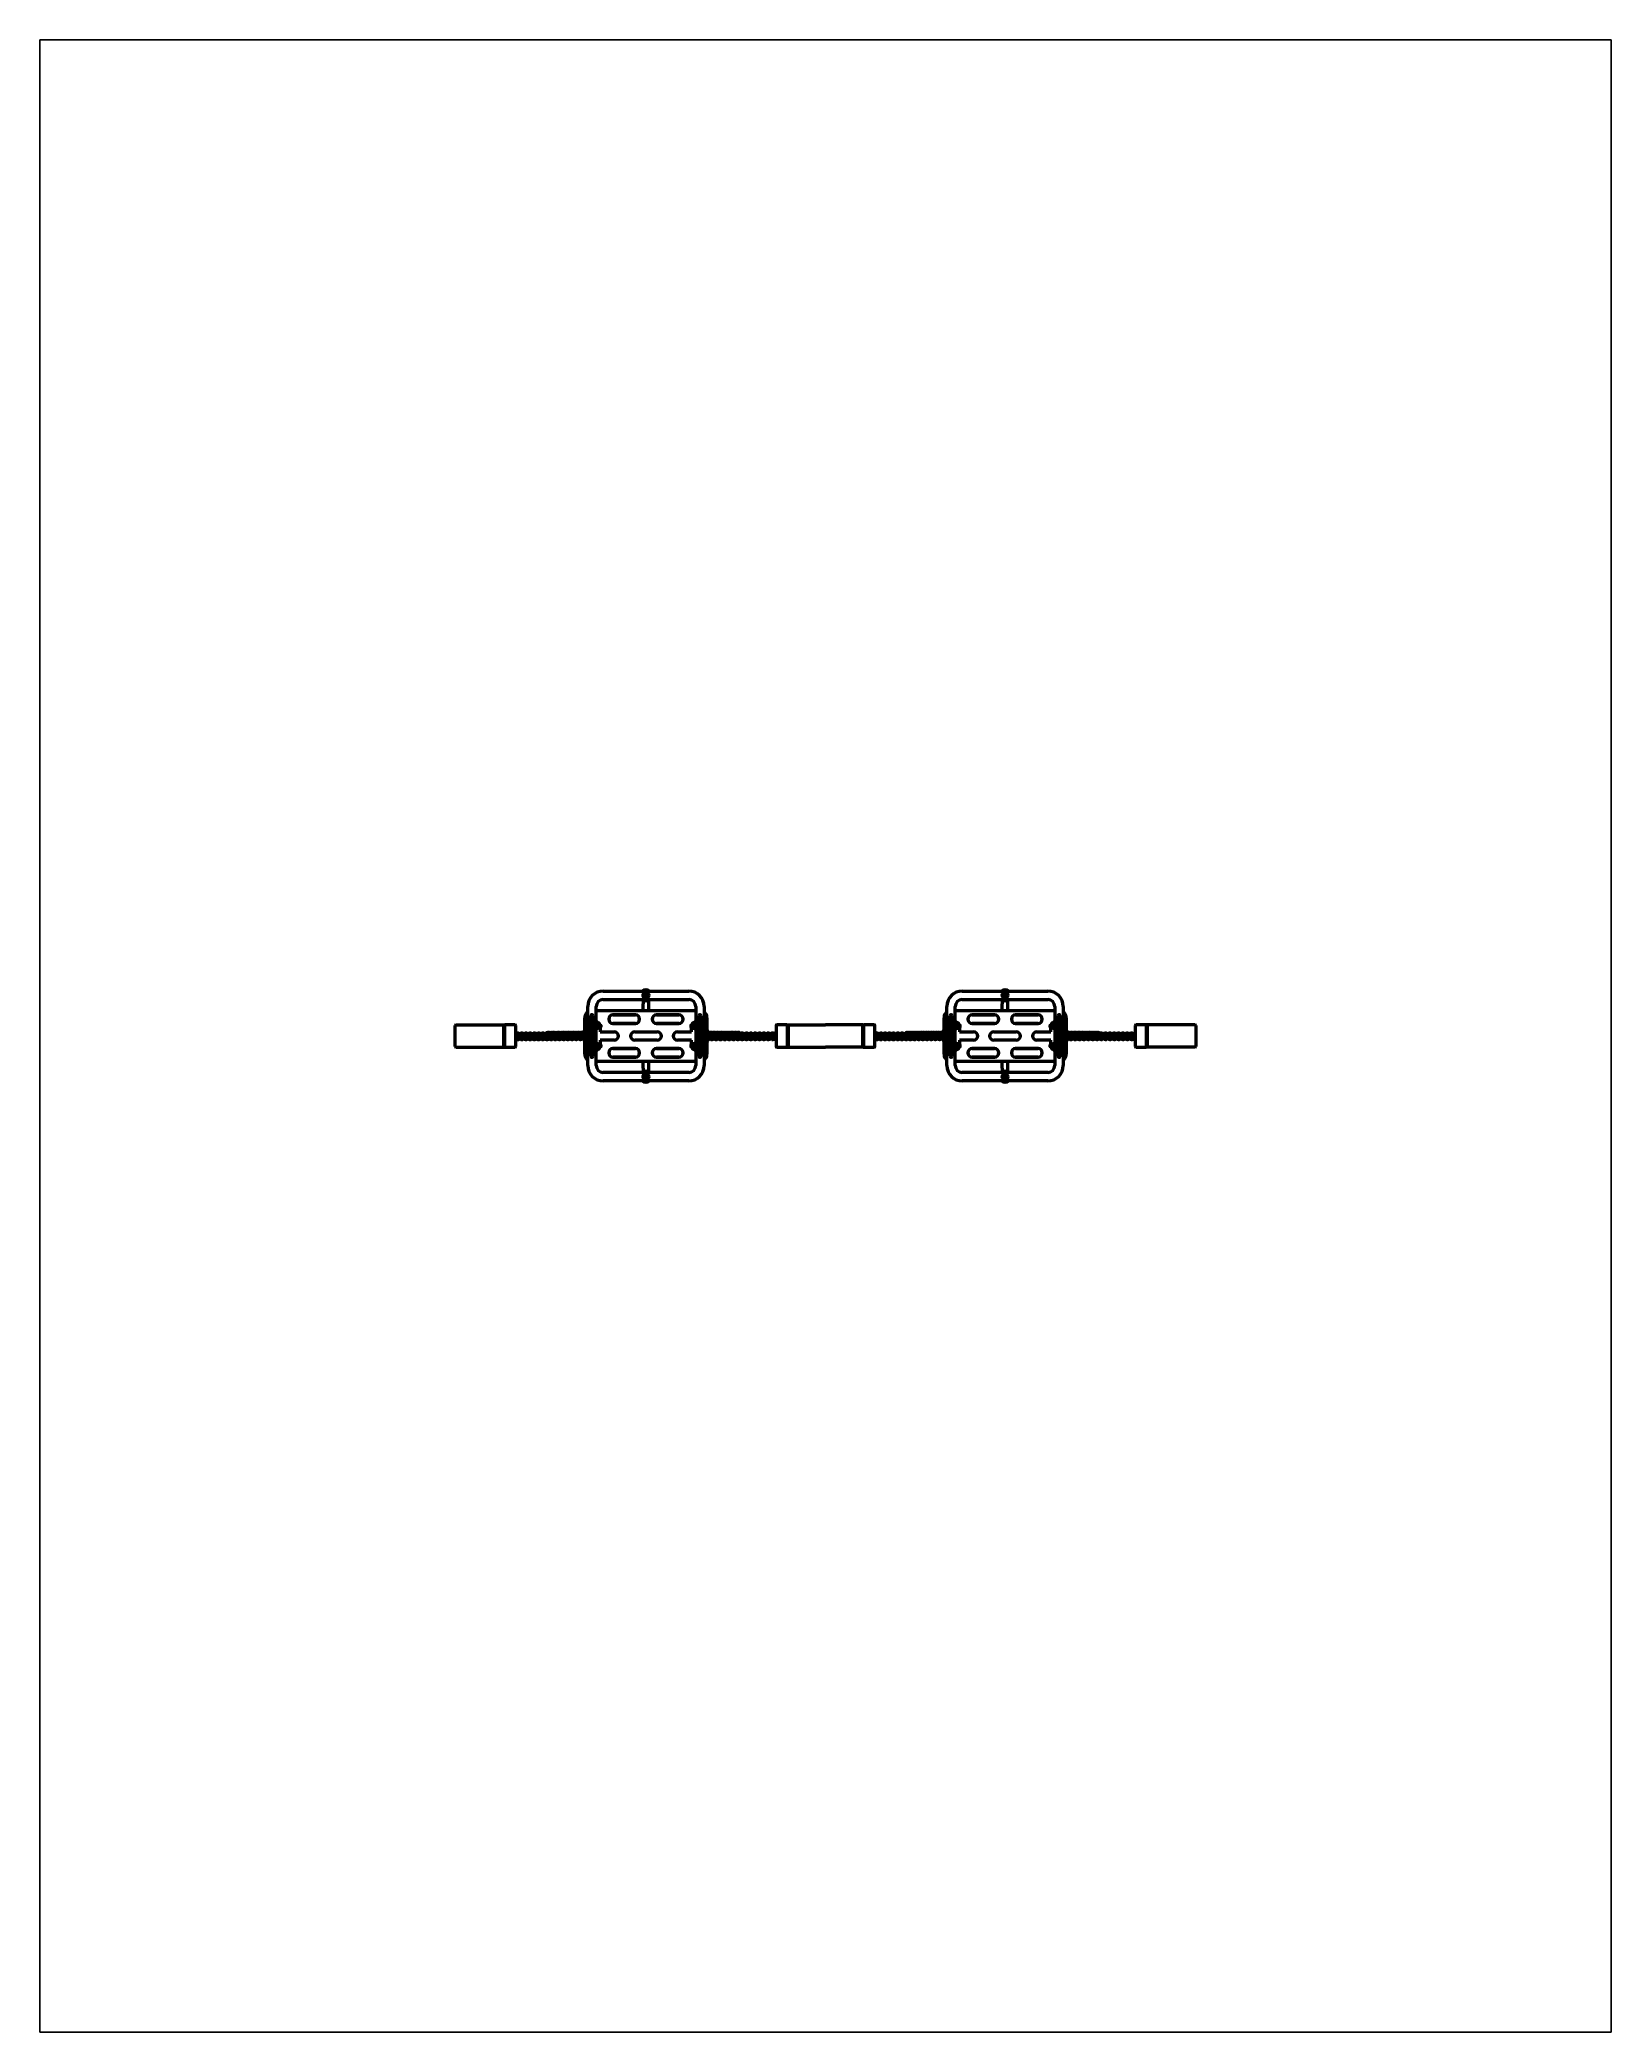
# Model space of a CAD drawing. Header units: millimetres. Extents: x 170 to 5770, y -1450 to 5650.
import ezdxf

# ---------------------------------------------------------------- set-up
doc = ezdxf.new("R2010")
doc.units = ezdxf.units.MM
doc.header["$LTSCALE"] = 10
doc.layers.add('Geometrie náčrtu (ISO)', color=7, linetype='Continuous', lineweight=25)
doc.layers.add('Viditelná (ISO)', color=7, linetype='Continuous', lineweight=50)

# ---------------------------------------------------------------- blocks, each defined once
blk = doc.blocks.new('VVZ-VH101-2')
at = {"layer": 'Geometrie náčrtu (ISO)'}
for p, q in [((0, 0), (5600, 0)), ((0, -7100), (0, 0)), ((5600, 0), (5600, -7100)), ((5600, -7100), (0, -7100))]:
    blk.add_line(p, q, dxfattribs=at)
at = {"layer": 'Viditelná (ISO)'}
for p, q in [((2007.5, -3390), (2312.5, -3390)), ((3287.5, -3390), (3592.5, -3390)), ((1952.5, -3538.1), (1952.5, -3445)), ((1964.5, -3476.8), (1964.5, -3482.2)), ((1970.5, -3492), (1970.5, -3476.8)), ((1982.5, -3655), (1982.5, -3445)), ((2337.5, -3460), (1982.5, -3460)), ((2337.5, -3460), (1982.5, -3460)), ((2007.5, -3420), (2312.5, -3420)), ((2122.5, -3475), (2042.5, -3475)), ((2042.5, -3475), (2122.5, -3475)), ((2149.9, -3422.3), (2149.9, -3435)), ((2149.9, -3460), (2149.9, -3435)), ((2169.9, -3435), (2169.9, -3422.3)), ((2169.9, -3460), (2169.9, -3435)), ((2197.5, -3475), (2277.5, -3475)), ((2277.5, -3475), (2197.5, -3475)), ((2337.5, -3445), (2337.5, -3655)), ((2349.5, -3476.8), (2349.5, -3488.6)), ((2355.5, -3484.2), (2355.5, -3476.8)), ((2367.5, -3445), (2367.5, -3538.1)), ((3232.5, -3538.1), (3232.5, -3445)), ((3244.5, -3476.8), (3244.5, -3482.2)), ((3250.5, -3492), (3250.5, -3476.8)), ((3262.5, -3655), (3262.5, -3445)), ((3617.5, -3460), (3262.5, -3460)), ((3617.5, -3460), (3262.5, -3460)), ((3287.5, -3420), (3592.5, -3420)), ((3402.5, -3475), (3322.5, -3475)), ((3322.5, -3475), (3402.5, -3475)), ((3429.9, -3422.3), (3429.9, -3435)), ((3429.9, -3460), (3429.9, -3435)), ((3449.9, -3435), (3449.9, -3422.3)), ((3449.9, -3460), (3449.9, -3435)), ((3477.5, -3475), (3557.5, -3475)), ((3557.5, -3475), (3477.5, -3475)), ((3617.5, -3445), (3617.5, -3655)), ((3629.5, -3476.8), (3629.5, -3488.6)), ((3635.5, -3484.2), (3635.5, -3476.8)), ((3647.5, -3445), (3647.5, -3538.1)), ((1480, -3587), (1480, -3513)), ((1480, -3587), (1480, -3513)), ((1483, -3510), (1654.7, -3510)), ((1653.2, -3587), (1653.2, -3513)), ((1653.2, -3587), (1653.2, -3513)), ((1654.7, -3510), (1657.3, -3510)), ((1655.8, -3513), (1655.8, -3587)), ((1694.3, -3510), (1657.3, -3510)), ((1695.8, -3587), (1695.8, -3513)), ((1704.6, -3540.3), (1701.4, -3540.3)), ((1704.6, -3546.3), (1702.1, -3546.3)), ((1702.1, -3548.3), (1704.4, -3548.3)), ((1705.4, -3548.6), (1702.2, -3548.6)), ((1719.5, -3540.2), (1716.3, -3540.2)), ((1719.6, -3546.2), (1717.1, -3546.2)), ((1717.1, -3548.2), (1719.4, -3548.2)), ((1720.4, -3548.6), (1717.1, -3548.6)), ((1734.5, -3540.2), (1731.3, -3540.2)), ((1734.5, -3546.2), (1732, -3546.2)), ((1732, -3548.2), (1734.3, -3548.2)), ((1735.3, -3548.5), (1732, -3548.6)), ((1749.4, -3540.1), (1746.2, -3540.2)), ((1749.4, -3546.1), (1746.9, -3546.1)), ((1746.9, -3548.1), (1749.3, -3548.1)), ((1750.2, -3548.5), (1747, -3548.5)), ((1764.4, -3540.1), (1761.1, -3540.1)), ((1764.4, -3546.1), (1761.9, -3546.1)), ((1761.9, -3548.1), (1764.2, -3548.1)), ((1765.2, -3548.5), (1761.9, -3548.5)), ((1779.3, -3540), (1776.1, -3540.1)), ((1779.3, -3546), (1776.8, -3546.1)), ((1776.8, -3548), (1779.1, -3548)), ((1780.1, -3548.4), (1776.9, -3548.4)), ((1794.2, -3540), (1791, -3540)), ((1794.3, -3546), (1791.8, -3546)), ((1791.8, -3548), (1794.1, -3548)), ((1794.6, -3548.4), (1791.8, -3548.4)), ((1809.1, -3538.1), (1808, -3538.1)), ((1813.5, -3538.1), (1812.4, -3538.1)), ((1813.7, -3546.1), (1814.7, -3546.1)), ((1818, -3538.1), (1816.9, -3538.1)), ((1818.2, -3546.1), (1819.2, -3546.1)), ((1822.4, -3538.1), (1821.3, -3538.1)), ((1822.6, -3546.1), (1823.7, -3546.1)), ((1826.9, -3538.1), (1825.8, -3538.1)), ((1827.1, -3546.1), (1828.1, -3546.1)), ((1831.3, -3538.1), (1830.2, -3538.1)), ((1831.6, -3546.1), (1832.6, -3546.1)), ((1835.8, -3538.1), (1834.7, -3538.1)), ((1836, -3546.1), (1837, -3546.1)), ((1840.3, -3538.1), (1839.2, -3538.1)), ((1840.5, -3546.1), (1841.5, -3546.1)), ((1844.7, -3538.1), (1843.6, -3538.1)), ((1844.9, -3546.1), (1845.9, -3546.1)), ((1849.2, -3538.1), (1848.1, -3538.1)), ((1849.4, -3546.1), (1850.4, -3546.1)), ((1853.6, -3538), (1852.5, -3538)), ((1853.8, -3546.1), (1854.8, -3546.1)), ((1858.1, -3538), (1857, -3538)), ((1858.3, -3546.1), (1859.3, -3546.1)), ((1862.5, -3538), (1861.4, -3538)), ((1862.7, -3546.1), (1863.8, -3546.1)), ((1867, -3538), (1865.9, -3538)), ((1867.2, -3546.1), (1868.2, -3546.1)), ((1871.5, -3538), (1870.4, -3538)), ((1871.7, -3546.1), (1872.7, -3546.1)), ((1875.9, -3538), (1874.8, -3538)), ((1876.1, -3546.1), (1877.1, -3546.1)), ((1880.4, -3538), (1879.3, -3538)), ((1880.6, -3546.1), (1881.6, -3546.1)), ((1884.8, -3538), (1883.7, -3538)), ((1885, -3546.1), (1886, -3546.1)), ((1889.3, -3538), (1888.2, -3538)), ((1889.5, -3546), (1890.5, -3546)), ((1893.7, -3538), (1892.6, -3538)), ((1893.9, -3546), (1894.9, -3546)), ((1898.2, -3538), (1897.1, -3538)), ((1898.4, -3546), (1899.4, -3546)), ((1902.6, -3538), (1901.5, -3538)), ((1902.8, -3546), (1903.9, -3546)), ((1907.1, -3538), (1906, -3538)), ((1907.3, -3546), (1908.3, -3546)), ((1911.6, -3538), (1910.5, -3538)), ((1911.8, -3546), (1912.8, -3546)), ((1916, -3538), (1914.9, -3538)), ((1916.2, -3546), (1917.2, -3546)), ((1920.5, -3538), (1919.4, -3538)), ((1920.7, -3546), (1921.7, -3546)), ((1924.9, -3538), (1923.8, -3538)), ((1925.1, -3546), (1926.1, -3546)), ((1929.4, -3538), (1928.3, -3538)), ((1929.6, -3546), (1930.6, -3546)), ((1933.8, -3538), (1932.7, -3538)), ((1934, -3546), (1935.1, -3546)), ((1938.3, -3538), (1937.2, -3538)), ((1938.5, -3546), (1939.5, -3546)), ((1940.4, -3532.5), (1941, -3531.8)), ((1942.7, -3538), (1941.6, -3538)), ((1942.5, -3528.6), (1942.5, -3485)), ((1942.5, -3528.6), (1942.5, -3485)), ((1942.7, -3528.4), (1944.9, -3526.2)), ((1943, -3546), (1944, -3546)), ((1947.2, -3538), (1946.1, -3538)), ((1946.7, -3534.3), (1947.1, -3533.8)), ((1947.1, -3532.5), (1949.2, -3530.4)), ((1947.4, -3546), (1948.4, -3546)), ((1949.8, -3523), (1950.4, -3522.2)), ((1951.7, -3538), (1950.6, -3538)), ((1951.9, -3546), (1952.9, -3546)), ((1952.1, -3518.9), (1952.5, -3518.4)), ((1954.6, -3506.1), (1954.6, -3501.7)), ((1954.7, -3525.2), (1954.7, -3520.9)), ((1956.1, -3538), (1955, -3538)), ((1955.9, -3491.7), (1955.9, -3488.3)), ((1956.3, -3546), (1957.3, -3546)), ((1960.6, -3538), (1959.5, -3538)), ((1960.6, -3505.9), (1960.6, -3501.8)), ((1960.7, -3525.1), (1960.7, -3520.9)), ((1960.8, -3546), (1961.8, -3546)), ((1961.9, -3491.1), (1961.9, -3488.3)), ((1963, -3490.6), (1963, -3486.1)), ((1963.2, -3509.7), (1963.1, -3505.2)), ((1963.3, -3528.8), (1963.2, -3524.3)), ((1965, -3538), (1963.9, -3538)), ((1965.2, -3546), (1966.2, -3546)), ((1969, -3490.5), (1969, -3486.1)), ((1969.2, -3509.7), (1969.1, -3505.2)), ((1969.3, -3528.8), (1969.2, -3524.3)), ((1969.7, -3546), (1970.7, -3546)), ((1970.4, -3501.7), (1970.4, -3504.2)), ((1970.5, -3520.8), (1970.5, -3523.3)), ((1970.6, -3539.9), (1970.6, -3542.4)), ((1970.9, -3502), (1970.9, -3506.1)), ((1971, -3521.1), (1971, -3525.2)), ((1971.1, -3540.2), (1971.1, -3544.4)), ((1972.3, -3488.5), (1972.2, -3491.3)), ((1976.9, -3502), (1976.9, -3506.3)), ((1977, -3521.1), (1977, -3525.4)), ((1977.1, -3540.2), (1977.1, -3544.6)), ((1978.3, -3488.6), (1978.2, -3492)), ((1982.5, -3519.8), (1982.5, -3519.8)), ((1992.5, -3510.3), (1992.5, -3510.1)), ((1992.5, -3519.9), (1992.5, -3519.7)), ((1997.5, -3519.3), (1997.5, -3535)), ((1997.5, -3519.3), (1997.5, -3535)), ((1997.5, -3535), (2047.5, -3535)), ((1997.5, -3535), (2047.5, -3535)), ((2000.5, -3515.4), (2000.5, -3514.6)), ((2042.5, -3505), (2122.5, -3505)), ((2122.5, -3505), (2042.5, -3505)), ((2120, -3535), (2200, -3535)), ((2120, -3535), (2200, -3535)), ((2277.5, -3505), (2197.5, -3505)), ((2197.5, -3505), (2277.5, -3505)), ((2272.5, -3535), (2322.5, -3535)), ((2272.5, -3535), (2322.5, -3535)), ((2319.5, -3515.4), (2319.5, -3514.6)), ((2322.5, -3535), (2322.5, -3519.3)), ((2322.5, -3535), (2322.5, -3519.3)), ((2327.5, -3510.1), (2327.5, -3510.3)), ((2327.5, -3519.9), (2327.5, -3519.7)), ((2337.5, -3519.8), (2337.5, -3519.8)), ((2341.9, -3543.9), (2341.5, -3539.4)), ((2342.2, -3489.6), (2342.1, -3487.2)), ((2342.4, -3524.1), (2342.1, -3519.7)), ((2343, -3504.4), (2342.6, -3499.9)), ((2347.8, -3543.4), (2347.5, -3538.9)), ((2348.4, -3523.6), (2348, -3519.2)), ((2348, -3546), (2348.8, -3546)), ((2348.2, -3488.3), (2348.1, -3487.1)), ((2348.9, -3503.9), (2348.6, -3499.4)), ((2348.7, -3526.5), (2348.6, -3531.1)), ((2349.2, -3506.8), (2349.1, -3511.4)), ((2349.8, -3487), (2349.7, -3491.6)), ((2351.9, -3546), (2352.8, -3546)), ((2354.9, -3538), (2354.1, -3538)), ((2354.7, -3526.7), (2354.6, -3531.3)), ((2355.2, -3506.9), (2355.1, -3511.5)), ((2355.3, -3525), (2355.4, -3520.4)), ((2355.8, -3487.2), (2355.7, -3491.8)), ((2355.8, -3546), (2356.7, -3546)), ((2355.9, -3505.3), (2356, -3500.6)), ((2358, -3522.3), (2358.3, -3526.4)), ((2358.8, -3538), (2358, -3538)), ((2358.5, -3486.9), (2358.5, -3488.2)), ((2358.5, -3502.5), (2358.9, -3506.6)), ((2359.8, -3546), (2360.7, -3546)), ((2362.8, -3538), (2362, -3538)), ((2363.7, -3546), (2364.6, -3546)), ((2364, -3521.8), (2364.3, -3526.3)), ((2364.5, -3486.9), (2364.5, -3489.3)), ((2364.5, -3502), (2364.9, -3506.5)), ((2366.7, -3538), (2365.9, -3538)), ((2367.5, -3518.8), (2368, -3519.2)), ((2367.7, -3546), (2368.6, -3546)), ((2370.7, -3538), (2369.8, -3538)), ((2371.4, -3530.8), (2373.6, -3532.9)), ((2371.6, -3546), (2372.5, -3546)), ((2373.2, -3534.4), (2373.5, -3534.8)), ((2374.6, -3538), (2373.8, -3538)), ((2375.5, -3526.5), (2377.8, -3528.7)), ((2375.6, -3546), (2376.5, -3546)), ((2377.5, -3485), (2377.5, -3528.4)), ((2377.5, -3485), (2377.5, -3528.4)), ((2378.6, -3538), (2377.7, -3538)), ((2379.5, -3546), (2380.4, -3546)), ((2382.5, -3538), (2381.7, -3538)), ((2383.4, -3546), (2384.3, -3546)), ((2386.4, -3538), (2385.6, -3538)), ((2387.4, -3546), (2388.3, -3546)), ((2390.4, -3538), (2389.6, -3538)), ((2391.3, -3546), (2392.2, -3546)), ((2394.3, -3538), (2393.5, -3538)), ((2395.3, -3546), (2396.2, -3546)), ((2398.3, -3538), (2397.5, -3538)), ((2399.2, -3546), (2400.1, -3546)), ((2402.2, -3538), (2401.4, -3538)), ((2403.2, -3546), (2404.1, -3546)), ((2406.2, -3538), (2405.3, -3538)), ((2407.1, -3546), (2408, -3546)), ((2410.1, -3538), (2409.3, -3538)), ((2411.1, -3546), (2411.9, -3546)), ((2414.1, -3538), (2413.2, -3538)), ((2415, -3546), (2415.9, -3546)), ((2418, -3538), (2417.2, -3538)), ((2418.9, -3546), (2419.8, -3546)), ((2421.9, -3538), (2421.1, -3538)), ((2422.9, -3546.1), (2423.8, -3546.1)), ((2425.9, -3538), (2425.1, -3538)), ((2426.8, -3546.1), (2427.7, -3546.1)), ((2429.8, -3538), (2429, -3538)), ((2430.8, -3546.1), (2431.7, -3546.1)), ((2433.8, -3538), (2433, -3538)), ((2434.7, -3546.1), (2435.6, -3546.1)), ((2437.7, -3538), (2436.9, -3538)), ((2438.7, -3546.1), (2439.6, -3546.1)), ((2441.7, -3538), (2440.8, -3538)), ((2442.6, -3546.1), (2443.5, -3546.1)), ((2445.6, -3538), (2444.8, -3538)), ((2446.5, -3546.1), (2447.4, -3546.1)), ((2449.5, -3538), (2448.7, -3538)), ((2450.5, -3546.1), (2451.4, -3546.1)), ((2453.5, -3538), (2452.7, -3538)), ((2454.4, -3546.1), (2455.3, -3546.1)), ((2457.4, -3538.1), (2456.6, -3538.1)), ((2458.4, -3546.1), (2459.3, -3546.1)), ((2461.4, -3538.1), (2460.6, -3538.1)), ((2462.3, -3546.1), (2463.2, -3546.1)), ((2465.3, -3538.1), (2464.5, -3538.1)), ((2466.3, -3546.1), (2467.2, -3546.1)), ((2469.3, -3538.1), (2468.4, -3538.1)), ((2470.2, -3546.1), (2471.1, -3546.1)), ((2473.2, -3538.1), (2472.4, -3538.1)), ((2474.2, -3546.1), (2475, -3546.1)), ((2477.2, -3538.1), (2476.3, -3538.1)), ((2478.1, -3546.1), (2479, -3546.1)), ((2481.1, -3538.1), (2480.3, -3538.1)), ((2482, -3546.1), (2482.9, -3546.1)), ((2485, -3538.1), (2484.2, -3538.1)), ((2486, -3546.1), (2486.9, -3546.1)), ((2489, -3538.1), (2488.2, -3538.1)), ((2492.9, -3538.1), (2492.1, -3538.1)), ((2504.4, -3539.8), (2501.1, -3539.8)), ((2503.7, -3545.8), (2501.1, -3545.8)), ((2519.4, -3548.2), (2516, -3548.2)), ((2519.9, -3539.8), (2516.6, -3539.8)), ((2519.2, -3545.8), (2516.6, -3545.8)), ((2516.6, -3547.9), (2518.8, -3547.9)), ((2534.9, -3548.1), (2531.5, -3548.2)), ((2535.4, -3539.8), (2532, -3539.8)), ((2534.7, -3545.8), (2532, -3545.8)), ((2532.1, -3547.9), (2534.3, -3547.9)), ((2550.4, -3548.1), (2547, -3548.1)), ((2550.9, -3539.8), (2547.5, -3539.8)), ((2550.2, -3545.8), (2547.5, -3545.8)), ((2547.6, -3547.9), (2549.8, -3547.9)), ((2565.9, -3548.1), (2562.5, -3548.1)), ((2566.3, -3539.8), (2563, -3539.8)), ((2565.7, -3545.8), (2563, -3545.8)), ((2563.1, -3547.9), (2565.3, -3547.9)), ((2581.4, -3548.1), (2578, -3548.1)), ((2581.8, -3539.8), (2578.5, -3539.8)), ((2581.2, -3545.8), (2578.5, -3545.8)), ((2578.6, -3547.9), (2580.7, -3547.9)), ((2596.8, -3548.1), (2593.5, -3548.1)), ((2597.3, -3539.8), (2594, -3539.8)), ((2596.7, -3545.8), (2594, -3545.8)), ((2594, -3547.9), (2596.2, -3547.9)), ((2612.3, -3548.1), (2609, -3548.1)), ((2612.8, -3539.8), (2609.5, -3539.8)), ((2612.2, -3545.8), (2609.5, -3545.8)), ((2609.5, -3547.8), (2611.7, -3547.8)), ((2624.2, -3513), (2624.2, -3587)), ((2662.7, -3510), (2625.7, -3510)), ((2662.7, -3510), (2665.3, -3510)), ((2664.2, -3587), (2664.2, -3513)), ((2665.3, -3510), (2800, -3510)), ((2666.8, -3513), (2666.8, -3587)), ((2666.8, -3584), (2666.8, -3516)), ((2934.7, -3510), (2800, -3510)), ((2933.2, -3587), (2933.2, -3513)), ((2933.2, -3516), (2933.2, -3584)), ((2934.7, -3510), (2937.3, -3510)), ((2935.8, -3513), (2935.8, -3587)), ((2974.3, -3510), (2937.3, -3510)), ((2975.8, -3587), (2975.8, -3513)), ((2984.6, -3540.3), (2981.4, -3540.3)), ((2984.6, -3546.3), (2982.1, -3546.3)), ((2982.1, -3548.3), (2984.4, -3548.3)), ((2985.4, -3548.6), (2982.2, -3548.6)), ((2999.5, -3540.2), (2996.3, -3540.2)), ((2999.6, -3546.2), (2997.1, -3546.2)), ((2997.1, -3548.2), (2999.4, -3548.2)), ((3000.4, -3548.6), (2997.1, -3548.6)), ((3014.5, -3540.2), (3011.3, -3540.2)), ((3014.5, -3546.2), (3012, -3546.2)), ((3012, -3548.2), (3014.3, -3548.2)), ((3015.3, -3548.5), (3012, -3548.6)), ((3029.4, -3540.1), (3026.2, -3540.2)), ((3029.4, -3546.1), (3026.9, -3546.1)), ((3026.9, -3548.1), (3029.3, -3548.1)), ((3030.2, -3548.5), (3027, -3548.5)), ((3044.4, -3540.1), (3041.1, -3540.1)), ((3044.4, -3546.1), (3041.9, -3546.1)), ((3041.9, -3548.1), (3044.2, -3548.1)), ((3045.2, -3548.5), (3041.9, -3548.5)), ((3059.3, -3540), (3056.1, -3540.1)), ((3059.3, -3546), (3056.8, -3546.1)), ((3056.8, -3548), (3059.1, -3548)), ((3060.1, -3548.4), (3056.9, -3548.4)), ((3074.2, -3540), (3071, -3540)), ((3074.3, -3546), (3071.8, -3546)), ((3071.8, -3548), (3074.1, -3548)), ((3074.6, -3548.4), (3071.8, -3548.4)), ((3089.1, -3538.1), (3088, -3538.1)), ((3093.5, -3538.1), (3092.4, -3538.1)), ((3093.7, -3546.1), (3094.7, -3546.1)), ((3098, -3538.1), (3096.9, -3538.1)), ((3098.2, -3546.1), (3099.2, -3546.1)), ((3102.4, -3538.1), (3101.3, -3538.1)), ((3102.6, -3546.1), (3103.7, -3546.1)), ((3106.9, -3538.1), (3105.8, -3538.1)), ((3107.1, -3546.1), (3108.1, -3546.1)), ((3111.3, -3538.1), (3110.2, -3538.1)), ((3111.6, -3546.1), (3112.6, -3546.1)), ((3115.8, -3538.1), (3114.7, -3538.1)), ((3116, -3546.1), (3117, -3546.1)), ((3120.3, -3538.1), (3119.2, -3538.1)), ((3120.5, -3546.1), (3121.5, -3546.1)), ((3124.7, -3538.1), (3123.6, -3538.1)), ((3124.9, -3546.1), (3125.9, -3546.1)), ((3129.2, -3538.1), (3128.1, -3538.1)), ((3129.4, -3546.1), (3130.4, -3546.1)), ((3133.6, -3538), (3132.5, -3538)), ((3133.8, -3546.1), (3134.8, -3546.1)), ((3138.1, -3538), (3137, -3538)), ((3138.3, -3546.1), (3139.3, -3546.1)), ((3142.5, -3538), (3141.4, -3538)), ((3142.7, -3546.1), (3143.8, -3546.1)), ((3147, -3538), (3145.9, -3538)), ((3147.2, -3546.1), (3148.2, -3546.1)), ((3151.5, -3538), (3150.4, -3538)), ((3151.7, -3546.1), (3152.7, -3546.1)), ((3155.9, -3538), (3154.8, -3538)), ((3156.1, -3546.1), (3157.1, -3546.1)), ((3160.4, -3538), (3159.3, -3538)), ((3160.6, -3546.1), (3161.6, -3546.1)), ((3164.8, -3538), (3163.7, -3538)), ((3165, -3546.1), (3166, -3546.1)), ((3169.3, -3538), (3168.2, -3538)), ((3169.5, -3546), (3170.5, -3546)), ((3173.7, -3538), (3172.6, -3538)), ((3173.9, -3546), (3174.9, -3546)), ((3178.2, -3538), (3177.1, -3538)), ((3178.4, -3546), (3179.4, -3546)), ((3182.6, -3538), (3181.5, -3538)), ((3182.8, -3546), (3183.9, -3546)), ((3187.1, -3538), (3186, -3538)), ((3187.3, -3546), (3188.3, -3546)), ((3191.6, -3538), (3190.5, -3538)), ((3191.8, -3546), (3192.8, -3546)), ((3196, -3538), (3194.9, -3538)), ((3196.2, -3546), (3197.2, -3546)), ((3200.5, -3538), (3199.4, -3538)), ((3200.7, -3546), (3201.7, -3546)), ((3204.9, -3538), (3203.8, -3538)), ((3205.1, -3546), (3206.1, -3546)), ((3209.4, -3538), (3208.3, -3538)), ((3209.6, -3546), (3210.6, -3546)), ((3213.8, -3538), (3212.7, -3538)), ((3214, -3546), (3215.1, -3546)), ((3218.3, -3538), (3217.2, -3538)), ((3218.5, -3546), (3219.5, -3546)), ((3220.4, -3532.5), (3221, -3531.8)), ((3222.7, -3538), (3221.6, -3538)), ((3222.5, -3528.6), (3222.5, -3485)), ((3222.5, -3528.6), (3222.5, -3485)), ((3222.7, -3528.4), (3224.9, -3526.2)), ((3223, -3546), (3224, -3546)), ((3227.2, -3538), (3226.1, -3538)), ((3226.7, -3534.3), (3227.1, -3533.8)), ((3227.1, -3532.5), (3229.2, -3530.4)), ((3227.4, -3546), (3228.4, -3546)), ((3229.8, -3523), (3230.4, -3522.2)), ((3231.7, -3538), (3230.6, -3538)), ((3231.9, -3546), (3232.9, -3546)), ((3232.1, -3518.9), (3232.5, -3518.4)), ((3234.6, -3506.1), (3234.6, -3501.7)), ((3234.7, -3525.2), (3234.7, -3520.9)), ((3236.1, -3538), (3235, -3538)), ((3235.9, -3491.7), (3235.9, -3488.3)), ((3236.3, -3546), (3237.3, -3546)), ((3240.6, -3538), (3239.5, -3538)), ((3240.6, -3505.9), (3240.6, -3501.8)), ((3240.7, -3525.1), (3240.7, -3520.9)), ((3240.8, -3546), (3241.8, -3546)), ((3241.9, -3491.1), (3241.9, -3488.3)), ((3243, -3490.6), (3243, -3486.1)), ((3243.2, -3509.7), (3243.1, -3505.2)), ((3243.3, -3528.8), (3243.2, -3524.3)), ((3245, -3538), (3243.9, -3538)), ((3245.2, -3546), (3246.2, -3546)), ((3249, -3490.5), (3249, -3486.1)), ((3249.2, -3509.7), (3249.1, -3505.2)), ((3249.3, -3528.8), (3249.2, -3524.3)), ((3249.7, -3546), (3250.7, -3546)), ((3250.4, -3501.7), (3250.4, -3504.2)), ((3250.5, -3520.8), (3250.5, -3523.3)), ((3250.6, -3539.9), (3250.6, -3542.4)), ((3250.9, -3502), (3250.9, -3506.1)), ((3251, -3521.1), (3251, -3525.2)), ((3251.1, -3540.2), (3251.1, -3544.4)), ((3252.3, -3488.5), (3252.2, -3491.3)), ((3256.9, -3502), (3256.9, -3506.3)), ((3257, -3521.1), (3257, -3525.4)), ((3257.1, -3540.2), (3257.1, -3544.6)), ((3258.3, -3488.6), (3258.2, -3492)), ((3262.5, -3519.8), (3262.5, -3519.8)), ((3272.5, -3510.3), (3272.5, -3510.1)), ((3272.5, -3519.9), (3272.5, -3519.7)), ((3277.5, -3519.3), (3277.5, -3535)), ((3277.5, -3519.3), (3277.5, -3535)), ((3277.5, -3535), (3327.5, -3535)), ((3277.5, -3535), (3327.5, -3535)), ((3280.5, -3515.4), (3280.5, -3514.6)), ((3322.5, -3505), (3402.5, -3505)), ((3402.5, -3505), (3322.5, -3505)), ((3400, -3535), (3480, -3535)), ((3400, -3535), (3480, -3535)), ((3557.5, -3505), (3477.5, -3505)), ((3477.5, -3505), (3557.5, -3505)), ((3552.5, -3535), (3602.5, -3535)), ((3552.5, -3535), (3602.5, -3535)), ((3599.5, -3515.4), (3599.5, -3514.6)), ((3602.5, -3535), (3602.5, -3519.3)), ((3602.5, -3535), (3602.5, -3519.3)), ((3607.5, -3510.1), (3607.5, -3510.3)), ((3607.5, -3519.9), (3607.5, -3519.7)), ((3617.5, -3519.8), (3617.5, -3519.8)), ((3621.9, -3543.9), (3621.5, -3539.4)), ((3622.2, -3489.6), (3622.1, -3487.2)), ((3622.4, -3524.1), (3622.1, -3519.7)), ((3623, -3504.4), (3622.6, -3499.9)), ((3627.8, -3543.4), (3627.5, -3538.9)), ((3628.4, -3523.6), (3628, -3519.2)), ((3628, -3546), (3628.8, -3546)), ((3628.2, -3488.3), (3628.1, -3487.1)), ((3628.9, -3503.9), (3628.6, -3499.4)), ((3628.7, -3526.5), (3628.6, -3531.1)), ((3629.2, -3506.8), (3629.1, -3511.4)), ((3629.8, -3487), (3629.7, -3491.6)), ((3631.9, -3546), (3632.8, -3546)), ((3634.9, -3538), (3634.1, -3538)), ((3634.7, -3526.7), (3634.6, -3531.3)), ((3635.2, -3506.9), (3635.1, -3511.5)), ((3635.3, -3525), (3635.4, -3520.4)), ((3635.8, -3487.2), (3635.7, -3491.8)), ((3635.8, -3546), (3636.7, -3546)), ((3635.9, -3505.3), (3636, -3500.6)), ((3638, -3522.3), (3638.3, -3526.4)), ((3638.8, -3538), (3638, -3538)), ((3638.5, -3486.9), (3638.5, -3488.2)), ((3638.5, -3502.5), (3638.9, -3506.6)), ((3639.8, -3546), (3640.7, -3546)), ((3642.8, -3538), (3642, -3538)), ((3643.7, -3546), (3644.6, -3546)), ((3644, -3521.8), (3644.3, -3526.3)), ((3644.5, -3486.9), (3644.5, -3489.3)), ((3644.5, -3502), (3644.9, -3506.5)), ((3646.7, -3538), (3645.9, -3538)), ((3647.5, -3518.8), (3648, -3519.2)), ((3647.7, -3546), (3648.6, -3546)), ((3650.7, -3538), (3649.8, -3538)), ((3651.4, -3530.8), (3653.6, -3532.9)), ((3651.6, -3546), (3652.5, -3546)), ((3653.2, -3534.4), (3653.5, -3534.8)), ((3654.6, -3538), (3653.8, -3538)), ((3655.5, -3526.5), (3657.8, -3528.7)), ((3655.6, -3546), (3656.5, -3546)), ((3657.5, -3485), (3657.5, -3528.4)), ((3657.5, -3485), (3657.5, -3528.4)), ((3658.6, -3538), (3657.7, -3538)), ((3659.5, -3546), (3660.4, -3546)), ((3662.5, -3538), (3661.7, -3538)), ((3663.4, -3546), (3664.3, -3546)), ((3666.4, -3538), (3665.6, -3538)), ((3667.4, -3546), (3668.3, -3546)), ((3670.4, -3538), (3669.6, -3538)), ((3671.3, -3546), (3672.2, -3546)), ((3674.3, -3538), (3673.5, -3538)), ((3675.3, -3546), (3676.2, -3546)), ((3678.3, -3538), (3677.5, -3538)), ((3679.2, -3546), (3680.1, -3546)), ((3682.2, -3538), (3681.4, -3538)), ((3683.2, -3546), (3684.1, -3546)), ((3686.2, -3538), (3685.3, -3538)), ((3687.1, -3546), (3688, -3546)), ((3690.1, -3538), (3689.3, -3538)), ((3691.1, -3546), (3691.9, -3546)), ((3694.1, -3538), (3693.2, -3538)), ((3695, -3546), (3695.9, -3546)), ((3698, -3538), (3697.2, -3538)), ((3698.9, -3546), (3699.8, -3546)), ((3701.9, -3538), (3701.1, -3538)), ((3702.9, -3546.1), (3703.8, -3546.1)), ((3705.9, -3538), (3705.1, -3538)), ((3706.8, -3546.1), (3707.7, -3546.1)), ((3709.8, -3538), (3709, -3538)), ((3710.8, -3546.1), (3711.7, -3546.1)), ((3713.8, -3538), (3713, -3538)), ((3714.7, -3546.1), (3715.6, -3546.1)), ((3717.7, -3538), (3716.9, -3538)), ((3718.7, -3546.1), (3719.6, -3546.1)), ((3721.7, -3538), (3720.8, -3538)), ((3722.6, -3546.1), (3723.5, -3546.1)), ((3725.6, -3538), (3724.8, -3538)), ((3726.5, -3546.1), (3727.4, -3546.1)), ((3729.5, -3538), (3728.7, -3538)), ((3730.5, -3546.1), (3731.4, -3546.1)), ((3733.5, -3538), (3732.7, -3538)), ((3734.4, -3546.1), (3735.3, -3546.1)), ((3737.4, -3538.1), (3736.6, -3538.1)), ((3738.4, -3546.1), (3739.3, -3546.1)), ((3741.4, -3538.1), (3740.6, -3538.1)), ((3742.3, -3546.1), (3743.2, -3546.1)), ((3745.3, -3538.1), (3744.5, -3538.1)), ((3746.3, -3546.1), (3747.2, -3546.1)), ((3749.3, -3538.1), (3748.4, -3538.1)), ((3750.2, -3546.1), (3751.1, -3546.1)), ((3753.2, -3538.1), (3752.4, -3538.1)), ((3754.2, -3546.1), (3755, -3546.1)), ((3757.2, -3538.1), (3756.3, -3538.1)), ((3758.1, -3546.1), (3759, -3546.1)), ((3761.1, -3538.1), (3760.3, -3538.1)), ((3762, -3546.1), (3762.9, -3546.1)), ((3765, -3538.1), (3764.2, -3538.1)), ((3766, -3546.1), (3766.9, -3546.1)), ((3769, -3538.1), (3768.2, -3538.1)), ((3772.9, -3538.1), (3772.1, -3538.1)), ((3784.4, -3539.8), (3781.1, -3539.8)), ((3783.7, -3545.8), (3781.1, -3545.8)), ((3799.4, -3548.2), (3796, -3548.2)), ((3799.9, -3539.8), (3796.6, -3539.8)), ((3799.2, -3545.8), (3796.6, -3545.8)), ((3796.6, -3547.9), (3798.8, -3547.9)), ((3814.9, -3548.1), (3811.5, -3548.2)), ((3815.4, -3539.8), (3812, -3539.8)), ((3814.7, -3545.8), (3812, -3545.8)), ((3812.1, -3547.9), (3814.3, -3547.9)), ((3830.4, -3548.1), (3827, -3548.1)), ((3830.9, -3539.8), (3827.5, -3539.8)), ((3830.2, -3545.8), (3827.5, -3545.8)), ((3827.6, -3547.9), (3829.8, -3547.9)), ((3845.9, -3548.1), (3842.5, -3548.1)), ((3846.3, -3539.8), (3843, -3539.8)), ((3845.7, -3545.8), (3843, -3545.8)), ((3843.1, -3547.9), (3845.3, -3547.9)), ((3861.4, -3548.1), (3858, -3548.1)), ((3861.8, -3539.8), (3858.5, -3539.8)), ((3861.2, -3545.8), (3858.5, -3545.8)), ((3858.6, -3547.9), (3860.7, -3547.9)), ((3876.8, -3548.1), (3873.5, -3548.1)), ((3877.3, -3539.8), (3874, -3539.8)), ((3876.7, -3545.8), (3874, -3545.8)), ((3874, -3547.9), (3876.2, -3547.9)), ((3892.3, -3548.1), (3889, -3548.1)), ((3892.8, -3539.8), (3889.5, -3539.8)), ((3892.2, -3545.8), (3889.5, -3545.8)), ((3889.5, -3547.8), (3891.7, -3547.8)), ((3904.2, -3513), (3904.2, -3587)), ((3942.7, -3510), (3905.7, -3510)), ((3945.3, -3510), (3942.7, -3510)), ((3944.2, -3587), (3944.2, -3513)), ((4117, -3510), (3945.3, -3510)), ((3946.8, -3513), (3946.8, -3587)), ((3946.8, -3513), (3946.8, -3587)), ((4120, -3513), (4120, -3587)), ((4120, -3513), (4120, -3587)), ((1483, -3590), (1654.7, -3590)), ((1654.7, -3590), (1657.3, -3590)), ((1657.3, -3590), (1694.3, -3590)), ((1701.1, -3562.6), (1704.3, -3562.6)), ((1701.9, -3556.6), (1704.3, -3556.6)), ((1705.4, -3554.6), (1702.2, -3554.6)), ((1716, -3562.6), (1719.3, -3562.6)), ((1716.8, -3556.6), (1719.2, -3556.6)), ((1720.4, -3554.6), (1717.1, -3554.6)), ((1731, -3562.5), (1734.2, -3562.5)), ((1731.7, -3556.5), (1734.2, -3556.5)), ((1735.3, -3554.5), (1732.1, -3554.6)), ((1745.9, -3562.5), (1749.1, -3562.5)), ((1746.7, -3556.5), (1749.1, -3556.5)), ((1750.3, -3554.5), (1747, -3554.5)), ((1760.9, -3562.4), (1764.1, -3562.4)), ((1761.6, -3556.4), (1764.1, -3556.4)), ((1765.2, -3554.4), (1761.9, -3554.5)), ((1775.8, -3562.4), (1779, -3562.4)), ((1776.6, -3556.4), (1779, -3556.4)), ((1780.1, -3554.4), (1776.9, -3554.4)), ((1790.7, -3562.3), (1794, -3562.3)), ((1791.5, -3556.3), (1793.9, -3556.3)), ((1795.1, -3554.4), (1791.8, -3554.4)), ((1798.5, -3552.4), (1797.5, -3552.4)), ((1803, -3552.4), (1802, -3552.4)), ((1805.7, -3562.3), (1808.9, -3562.3)), ((1808.3, -3560.4), (1809.4, -3560.4)), ((1812.7, -3560.4), (1813.8, -3560.4)), ((1813.7, -3552.1), (1814.7, -3552.1)), ((1817.2, -3560.4), (1818.3, -3560.4)), ((1818.2, -3552.1), (1819.2, -3552.1)), ((1820.6, -3562.2), (1823.8, -3562.2)), ((1821.6, -3560.4), (1822.7, -3560.4)), ((1822.6, -3552.1), (1823.7, -3552.1)), ((1826.1, -3560.4), (1827.2, -3560.4)), ((1827.1, -3552.1), (1828.1, -3552.1)), ((1830.5, -3560.4), (1831.6, -3560.4)), ((1831.6, -3552.1), (1832.6, -3552.1)), ((1835, -3560.4), (1836.1, -3560.4)), ((1835.6, -3562.2), (1838.8, -3562.2)), ((1836, -3552.1), (1837, -3552.1)), ((1839.4, -3560.4), (1840.5, -3560.4)), ((1840.5, -3552.1), (1841.5, -3552.1)), ((1843.9, -3560.4), (1845, -3560.4)), ((1844.9, -3552.1), (1845.9, -3552.1)), ((1848.4, -3560.4), (1849.5, -3560.4)), ((1849.4, -3552.1), (1850.4, -3552.1)), ((1850.5, -3562.2), (1853.7, -3562.1)), ((1852.8, -3560.4), (1853.9, -3560.4)), ((1853.8, -3552.1), (1854.8, -3552.1)), ((1857.3, -3560.4), (1858.4, -3560.4)), ((1858.3, -3552.1), (1859.3, -3552.1)), ((1861.7, -3560.4), (1862.8, -3560.4)), ((1862.7, -3552.1), (1863.8, -3552.1)), ((1865.4, -3562.1), (1868.7, -3562.1)), ((1866.2, -3560.4), (1867.3, -3560.4)), ((1867.2, -3552.1), (1868.2, -3552.1)), ((1870.6, -3560.4), (1871.7, -3560.4)), ((1871.7, -3552.1), (1872.7, -3552.1)), ((1875.1, -3560.4), (1876.2, -3560.4)), ((1876.1, -3552.1), (1877.1, -3552.1)), ((1879.6, -3560.4), (1880.7, -3560.4)), ((1880.4, -3562.1), (1883.6, -3562.1)), ((1880.6, -3552.1), (1881.6, -3552.1)), ((1884, -3560.4), (1885.1, -3560.4)), ((1885, -3552.1), (1886, -3552.1)), ((1888.5, -3560.3), (1889.6, -3560.3)), ((1889.5, -3552), (1890.5, -3552)), ((1892.9, -3560.3), (1894, -3560.3)), ((1893.9, -3552), (1895, -3552)), ((1895.3, -3562), (1898.5, -3562)), ((1897.4, -3560.3), (1898.5, -3560.3)), ((1898.4, -3552), (1899.4, -3552)), ((1901.8, -3560.3), (1902.9, -3560.3)), ((1902.9, -3552), (1903.9, -3552)), ((1906.3, -3560.3), (1907.4, -3560.3)), ((1907.3, -3552), (1908.3, -3552)), ((1910.3, -3562), (1913.5, -3562)), ((1910.7, -3560.3), (1911.8, -3560.3)), ((1911.8, -3552), (1912.8, -3552)), ((1915.2, -3560.3), (1916.3, -3560.3)), ((1916.2, -3552), (1917.2, -3552)), ((1919.7, -3560.3), (1920.8, -3560.3)), ((1920.7, -3552), (1921.7, -3552)), ((1924.1, -3560.3), (1925.2, -3560.3)), ((1925.1, -3552), (1926.1, -3552)), ((1925.2, -3561.9), (1928.4, -3561.9)), ((1928.6, -3560.3), (1929.7, -3560.3)), ((1929.6, -3552), (1930.6, -3552)), ((1933, -3560.3), (1934.1, -3560.3)), ((1934, -3552), (1935.1, -3552)), ((1937.5, -3560.3), (1938.6, -3560.3)), ((1938.5, -3552), (1939.5, -3552)), ((1940.1, -3561.9), (1943.4, -3561.9)), ((1940.5, -3564.9), (1940.2, -3564.6)), ((1941.9, -3560.3), (1943, -3560.3)), ((1942.5, -3615), (1942.5, -3569.8)), ((1942.5, -3615), (1942.5, -3569.8)), ((1943, -3552), (1944, -3552)), ((1945.3, -3571.9), (1943.1, -3570.3)), ((1946.4, -3560.3), (1947.5, -3560.3)), ((1948.9, -3567.1), (1946.9, -3565.7)), ((1947.4, -3552), (1948.4, -3552)), ((1950.8, -3560.3), (1951.9, -3560.3)), ((1951.9, -3552), (1952.9, -3552)), ((1952.5, -3655), (1952.5, -3560.3)), ((1954.8, -3577.6), (1954.7, -3573.3)), ((1954.9, -3595), (1954.8, -3590.8)), ((1955.3, -3560.3), (1956.4, -3560.3)), ((1956.2, -3610.8), (1956, -3607.3)), ((1956.3, -3552), (1957.3, -3552)), ((1959.8, -3560.3), (1960.9, -3560.3)), ((1960.8, -3577.5), (1960.7, -3573.4)), ((1960.8, -3552), (1961.8, -3552)), ((1960.9, -3594.9), (1960.9, -3590.8)), ((1962.2, -3610.5), (1962, -3607.7)), ((1962.6, -3575.6), (1962.5, -3571.5)), ((1962.7, -3593), (1962.7, -3588.9)), ((1962.8, -3610.5), (1962.8, -3606.4)), ((1964.2, -3560.3), (1965.3, -3560.3)), ((1964.5, -3614.2), (1964.5, -3623.2)), ((1965.2, -3552), (1966.2, -3552)), ((1968.6, -3575.5), (1968.5, -3571.4)), ((1968.7, -3593), (1968.7, -3588.9)), ((1968.8, -3610.4), (1968.8, -3606.3)), ((1969.4, -3557.3), (1969.4, -3560.2)), ((1969.5, -3574.7), (1969.5, -3577.7)), ((1969.6, -3592.2), (1969.6, -3595.1)), ((1969.7, -3552), (1970.7, -3552)), ((1970.5, -3623.2), (1970.5, -3606.8)), ((1970.9, -3555.3), (1971, -3559.4)), ((1971, -3572.8), (1971.1, -3576.8)), ((1971.2, -3590.2), (1971.2, -3594.3)), ((1972.4, -3607.1), (1972.5, -3609.9)), ((1976.9, -3555), (1977, -3559.2)), ((1977, -3572.4), (1977.1, -3576.7)), ((1977.2, -3589.9), (1977.2, -3594.1)), ((1978.3, -3606.3), (1978.5, -3609.7)), ((1982.5, -3580.2), (1982.5, -3580.2)), ((1992.5, -3580.1), (1992.5, -3580.3)), ((1992.5, -3589.9), (1992.5, -3589.7)), ((1997.5, -3565), (1997.5, -3580.7)), ((2047.5, -3565), (1997.5, -3565)), ((2047.5, -3565), (1997.5, -3565)), ((1997.5, -3565), (1997.5, -3580.7)), ((2000.5, -3584.6), (2000.5, -3585.4)), ((2122.5, -3595), (2042.5, -3595)), ((2042.5, -3595), (2122.5, -3595)), ((2200, -3565), (2120, -3565)), ((2200, -3565), (2120, -3565)), ((2197.5, -3595), (2277.5, -3595)), ((2277.5, -3595), (2197.5, -3595)), ((2322.5, -3565), (2272.5, -3565)), ((2322.5, -3565), (2272.5, -3565)), ((2319.5, -3584.6), (2319.5, -3585.4)), ((2322.5, -3580.7), (2322.5, -3565)), ((2322.5, -3580.7), (2322.5, -3565)), ((2327.5, -3580.1), (2327.5, -3580.3)), ((2327.5, -3589.7), (2327.5, -3589.9)), ((2337.5, -3580.2), (2337.5, -3580.2)), ((2341.6, -3612.9), (2341.8, -3609.4)), ((2342.4, -3561.6), (2342.4, -3557.5)), ((2342.4, -3579.6), (2342.5, -3575.5)), ((2342.5, -3597.5), (2342.6, -3593.4)), ((2347.6, -3613.1), (2347.8, -3610.3)), ((2347.9, -3552), (2348.8, -3552)), ((2348.4, -3561.7), (2348.4, -3558)), ((2348.4, -3579.7), (2348.5, -3575.9)), ((2348.5, -3597.6), (2348.6, -3593.9)), ((2349.5, -3609.7), (2349.5, -3623.2)), ((2350.1, -3562.5), (2350.1, -3559.5)), ((2350.2, -3580.4), (2350.2, -3577.4)), ((2350.2, -3598.4), (2350.2, -3595.4)), ((2350.9, -3573.5), (2350.9, -3577.7)), ((2350.9, -3591.4), (2350.9, -3595.6)), ((2351, -3609.4), (2351, -3613.6)), ((2351.9, -3552), (2352.8, -3552)), ((2353.8, -3560.3), (2354.6, -3560.3)), ((2355.5, -3623.2), (2355.5, -3617.3)), ((2355.8, -3552), (2356.7, -3552)), ((2356.9, -3573.4), (2356.9, -3577.6)), ((2356.9, -3591.4), (2356.9, -3595.6)), ((2357, -3609.3), (2357, -3613.5)), ((2357.7, -3560.3), (2358.6, -3560.3)), ((2358.1, -3610.8), (2358, -3613.7)), ((2358.7, -3560.3), (2358.7, -3562.4)), ((2358.8, -3576.5), (2358.7, -3580.3)), ((2358.9, -3594.5), (2358.8, -3598.3)), ((2359.8, -3552), (2360.7, -3552)), ((2361.7, -3560.3), (2362.5, -3560.3)), ((2363.7, -3552), (2364.6, -3552)), ((2364.1, -3610.5), (2364, -3613.9)), ((2364.7, -3560.2), (2364.7, -3562.5)), ((2364.8, -3576.4), (2364.7, -3580.5)), ((2364.9, -3594.4), (2364.8, -3598.4)), ((2365.6, -3560.3), (2366.4, -3560.3)), ((2367.5, -3560.1), (2367.5, -3655)), ((2367.7, -3552), (2368.6, -3552)), ((2369.6, -3560.3), (2370.4, -3560.3)), ((2373.6, -3566), (2371.5, -3567.5)), ((2371.6, -3552), (2372.5, -3552)), ((2371.7, -3560.3), (2372.1, -3560)), ((2373.5, -3560.3), (2374.3, -3560.3)), ((2377.3, -3570.8), (2375, -3572.4)), ((2375.6, -3552), (2376.4, -3552)), ((2377.4, -3560.3), (2378.3, -3560.3)), ((2377.4, -3562.2), (2380.8, -3562.2)), ((2377.5, -3570.6), (2377.5, -3615)), ((2377.5, -3570.6), (2377.5, -3615)), ((2379.5, -3552), (2380.4, -3552)), ((2381.4, -3560.3), (2382.2, -3560.3)), ((2383.4, -3552), (2384.3, -3552)), ((2385.3, -3560.3), (2386.2, -3560.3)), ((2386.9, -3560.2), (2386.7, -3560.3)), ((2387.4, -3552), (2388.3, -3552)), ((2389.3, -3560.3), (2390.1, -3560.3)), ((2391.3, -3552), (2392.2, -3552)), ((2392.9, -3562.2), (2396.2, -3562.2)), ((2393.2, -3560.3), (2394, -3560.3)), ((2395.3, -3552), (2396.2, -3552)), ((2397.2, -3560.3), (2398, -3560.3)), ((2399.2, -3552), (2400.1, -3552)), ((2401.1, -3560.3), (2401.9, -3560.3)), ((2403.2, -3552), (2404.1, -3552)), ((2405.1, -3560.3), (2405.9, -3560.3)), ((2407.1, -3552), (2408, -3552)), ((2408.4, -3562.2), (2411.7, -3562.2)), ((2409, -3560.3), (2409.8, -3560.3)), ((2411, -3552), (2411.9, -3552)), ((2412.9, -3560.3), (2413.8, -3560.3)), ((2415, -3552), (2415.9, -3552)), ((2416.9, -3560.3), (2417.7, -3560.3)), ((2418.9, -3552), (2419.8, -3552)), ((2420.8, -3560.3), (2421.7, -3560.3)), ((2422.9, -3552.1), (2423.8, -3552.1)), ((2423.9, -3562.2), (2427.2, -3562.2)), ((2424.8, -3560.4), (2425.6, -3560.4)), ((2426.8, -3552.1), (2427.7, -3552.1)), ((2428.7, -3560.4), (2429.5, -3560.4)), ((2430.8, -3552.1), (2431.7, -3552.1)), ((2432.7, -3560.4), (2433.5, -3560.4)), ((2434.7, -3552.1), (2435.6, -3552.1)), ((2436.6, -3560.4), (2437.4, -3560.4)), ((2438.7, -3552.1), (2439.6, -3552.1)), ((2439.4, -3562.2), (2442.7, -3562.2)), ((2440.5, -3560.4), (2441.4, -3560.4)), ((2442.6, -3552.1), (2443.5, -3552.1)), ((2444.5, -3560.4), (2445.3, -3560.4)), ((2446.5, -3552.1), (2447.4, -3552.1)), ((2448.4, -3560.4), (2449.3, -3560.4)), ((2450.5, -3552.1), (2451.4, -3552.1)), ((2452.4, -3560.4), (2453.2, -3560.4)), ((2454.4, -3552.1), (2455.3, -3552.1)), ((2454.9, -3562.2), (2458.2, -3562.2)), ((2456.3, -3560.4), (2457.1, -3560.4)), ((2458.4, -3552.1), (2459.3, -3552.1)), ((2460.3, -3560.4), (2461.1, -3560.4)), ((2462.3, -3552.1), (2463.2, -3552.1)), ((2464.2, -3560.4), (2465, -3560.4)), ((2466.3, -3552.1), (2467.2, -3552.1)), ((2468.2, -3560.4), (2469, -3560.4)), ((2470.2, -3552.1), (2471.1, -3552.1)), ((2470.4, -3562.2), (2473.7, -3562.2)), ((2472.1, -3560.4), (2472.9, -3560.4)), ((2474.1, -3552.1), (2475, -3552.1)), ((2476, -3560.4), (2476.9, -3560.4)), ((2478.1, -3552.1), (2479, -3552.1)), ((2480, -3560.4), (2480.8, -3560.4)), ((2482, -3552.1), (2482.9, -3552.1)), ((2483.9, -3560.4), (2484.8, -3560.4)), ((2485.8, -3562.2), (2489.2, -3562.2)), ((2486, -3552.1), (2486.9, -3552.1)), ((2487.9, -3560.4), (2488.7, -3560.4)), ((2491.8, -3560.4), (2492.6, -3560.4)), ((2499.2, -3552.4), (2498.3, -3552.4)), ((2503.9, -3554.2), (2500.5, -3554.2)), ((2501.3, -3556.2), (2504, -3556.2)), ((2501.3, -3562.2), (2504.7, -3562.2)), ((2503.1, -3552.4), (2502.2, -3552.4)), ((2519.4, -3554.2), (2516, -3554.2)), ((2516.8, -3556.2), (2519.4, -3556.2)), ((2516.8, -3562.2), (2520.1, -3562.2)), ((2534.9, -3554.1), (2531.5, -3554.1)), ((2532.3, -3556.2), (2534.9, -3556.2)), ((2532.3, -3562.2), (2535.6, -3562.2)), ((2550.4, -3554.1), (2547, -3554.1)), ((2547.8, -3556.2), (2550.4, -3556.2)), ((2547.8, -3562.2), (2551.1, -3562.2)), ((2565.9, -3554.1), (2562.5, -3554.1)), ((2563.3, -3556.2), (2565.9, -3556.2)), ((2563.3, -3562.2), (2566.6, -3562.2)), ((2581.4, -3554.1), (2578, -3554.1)), ((2578.8, -3556.2), (2581.4, -3556.2)), ((2578.8, -3562.2), (2582.1, -3562.2)), ((2596.8, -3554.1), (2593.5, -3554.1)), ((2594.3, -3556.2), (2596.9, -3556.2)), ((2594.3, -3562.2), (2597.6, -3562.2)), ((2612.3, -3554.1), (2609, -3554.1)), ((2609.7, -3556.2), (2612.4, -3556.2)), ((2609.7, -3562.2), (2613.1, -3562.2)), ((2625.7, -3590), (2662.7, -3590)), ((2662.7, -3590), (2665.3, -3590)), ((2665.3, -3590), (2800, -3590)), ((2934.7, -3590), (2800, -3590)), ((2934.7, -3590), (2937.3, -3590)), ((2937.3, -3590), (2974.3, -3590)), ((2981.1, -3562.6), (2984.3, -3562.6)), ((2981.9, -3556.6), (2984.3, -3556.6)), ((2985.4, -3554.6), (2982.2, -3554.6)), ((2996, -3562.6), (2999.3, -3562.6)), ((2996.8, -3556.6), (2999.2, -3556.6)), ((3000.4, -3554.6), (2997.1, -3554.6)), ((3011, -3562.5), (3014.2, -3562.5)), ((3011.7, -3556.5), (3014.2, -3556.5)), ((3015.3, -3554.5), (3012.1, -3554.6)), ((3025.9, -3562.5), (3029.1, -3562.5)), ((3026.7, -3556.5), (3029.1, -3556.5)), ((3030.3, -3554.5), (3027, -3554.5)), ((3040.9, -3562.4), (3044.1, -3562.4)), ((3041.6, -3556.4), (3044.1, -3556.4)), ((3045.2, -3554.4), (3041.9, -3554.5)), ((3055.8, -3562.4), (3059, -3562.4)), ((3056.6, -3556.4), (3059, -3556.4)), ((3060.1, -3554.4), (3056.9, -3554.4)), ((3070.7, -3562.3), (3074, -3562.3)), ((3071.5, -3556.3), (3073.9, -3556.3)), ((3075.1, -3554.4), (3071.8, -3554.4)), ((3078.5, -3552.4), (3077.5, -3552.4)), ((3083, -3552.4), (3082, -3552.4)), ((3085.7, -3562.3), (3088.9, -3562.3)), ((3088.3, -3560.4), (3089.4, -3560.4)), ((3092.7, -3560.4), (3093.8, -3560.4)), ((3093.7, -3552.1), (3094.7, -3552.1)), ((3097.2, -3560.4), (3098.3, -3560.4)), ((3098.2, -3552.1), (3099.2, -3552.1)), ((3100.6, -3562.2), (3103.8, -3562.2)), ((3101.6, -3560.4), (3102.7, -3560.4)), ((3102.6, -3552.1), (3103.7, -3552.1)), ((3106.1, -3560.4), (3107.2, -3560.4)), ((3107.1, -3552.1), (3108.1, -3552.1)), ((3110.5, -3560.4), (3111.6, -3560.4)), ((3111.6, -3552.1), (3112.6, -3552.1)), ((3115, -3560.4), (3116.1, -3560.4)), ((3115.6, -3562.2), (3118.8, -3562.2)), ((3116, -3552.1), (3117, -3552.1)), ((3119.4, -3560.4), (3120.5, -3560.4)), ((3120.5, -3552.1), (3121.5, -3552.1)), ((3123.9, -3560.4), (3125, -3560.4)), ((3124.9, -3552.1), (3125.9, -3552.1)), ((3128.4, -3560.4), (3129.5, -3560.4)), ((3129.4, -3552.1), (3130.4, -3552.1)), ((3130.5, -3562.2), (3133.7, -3562.1)), ((3132.8, -3560.4), (3133.9, -3560.4)), ((3133.8, -3552.1), (3134.8, -3552.1)), ((3137.3, -3560.4), (3138.4, -3560.4)), ((3138.3, -3552.1), (3139.3, -3552.1)), ((3141.7, -3560.4), (3142.8, -3560.4)), ((3142.7, -3552.1), (3143.8, -3552.1)), ((3145.4, -3562.1), (3148.7, -3562.1)), ((3146.2, -3560.4), (3147.3, -3560.4)), ((3147.2, -3552.1), (3148.2, -3552.1)), ((3150.6, -3560.4), (3151.7, -3560.4)), ((3151.7, -3552.1), (3152.7, -3552.1)), ((3155.1, -3560.4), (3156.2, -3560.4)), ((3156.1, -3552.1), (3157.1, -3552.1)), ((3159.6, -3560.4), (3160.7, -3560.4)), ((3160.4, -3562.1), (3163.6, -3562.1)), ((3160.6, -3552.1), (3161.6, -3552.1)), ((3164, -3560.4), (3165.1, -3560.4)), ((3165, -3552.1), (3166, -3552.1)), ((3168.5, -3560.3), (3169.6, -3560.3)), ((3169.5, -3552), (3170.5, -3552)), ((3172.9, -3560.3), (3174, -3560.3)), ((3173.9, -3552), (3175, -3552)), ((3175.3, -3562), (3178.5, -3562)), ((3177.4, -3560.3), (3178.5, -3560.3)), ((3178.4, -3552), (3179.4, -3552)), ((3181.8, -3560.3), (3182.9, -3560.3)), ((3182.9, -3552), (3183.9, -3552)), ((3186.3, -3560.3), (3187.4, -3560.3)), ((3187.3, -3552), (3188.3, -3552)), ((3190.3, -3562), (3193.5, -3562)), ((3190.7, -3560.3), (3191.8, -3560.3)), ((3191.8, -3552), (3192.8, -3552)), ((3195.2, -3560.3), (3196.3, -3560.3)), ((3196.2, -3552), (3197.2, -3552)), ((3199.7, -3560.3), (3200.8, -3560.3)), ((3200.7, -3552), (3201.7, -3552)), ((3204.1, -3560.3), (3205.2, -3560.3)), ((3205.1, -3552), (3206.1, -3552)), ((3205.2, -3561.9), (3208.4, -3561.9)), ((3208.6, -3560.3), (3209.7, -3560.3)), ((3209.6, -3552), (3210.6, -3552)), ((3213, -3560.3), (3214.1, -3560.3)), ((3214, -3552), (3215.1, -3552)), ((3217.5, -3560.3), (3218.6, -3560.3)), ((3218.5, -3552), (3219.5, -3552)), ((3220.1, -3561.9), (3223.4, -3561.9)), ((3220.5, -3564.9), (3220.2, -3564.6)), ((3221.9, -3560.3), (3223, -3560.3)), ((3222.5, -3615), (3222.5, -3569.8)), ((3222.5, -3615), (3222.5, -3569.8)), ((3223, -3552), (3224, -3552)), ((3225.3, -3571.9), (3223.1, -3570.3)), ((3226.4, -3560.3), (3227.5, -3560.3)), ((3228.9, -3567.1), (3226.9, -3565.7)), ((3227.4, -3552), (3228.4, -3552)), ((3230.8, -3560.3), (3231.9, -3560.3)), ((3231.9, -3552), (3232.9, -3552)), ((3232.5, -3655), (3232.5, -3560.3)), ((3234.8, -3577.6), (3234.7, -3573.3)), ((3234.9, -3595), (3234.8, -3590.8)), ((3235.3, -3560.3), (3236.4, -3560.3)), ((3236.2, -3610.8), (3236, -3607.3)), ((3236.3, -3552), (3237.3, -3552)), ((3239.8, -3560.3), (3240.9, -3560.3)), ((3240.8, -3577.5), (3240.7, -3573.4)), ((3240.8, -3552), (3241.8, -3552)), ((3240.9, -3594.9), (3240.9, -3590.8)), ((3242.2, -3610.5), (3242, -3607.7)), ((3242.6, -3575.6), (3242.5, -3571.5)), ((3242.7, -3593), (3242.7, -3588.9)), ((3242.8, -3610.5), (3242.8, -3606.4)), ((3244.2, -3560.3), (3245.3, -3560.3)), ((3244.5, -3614.2), (3244.5, -3623.2)), ((3245.2, -3552), (3246.2, -3552)), ((3248.6, -3575.5), (3248.5, -3571.4)), ((3248.7, -3593), (3248.7, -3588.9)), ((3248.8, -3610.4), (3248.8, -3606.3)), ((3249.4, -3557.3), (3249.4, -3560.2)), ((3249.5, -3574.7), (3249.5, -3577.7)), ((3249.6, -3592.2), (3249.6, -3595.1)), ((3249.7, -3552), (3250.7, -3552)), ((3250.5, -3623.2), (3250.5, -3606.8)), ((3250.9, -3555.3), (3251, -3559.4)), ((3251, -3572.8), (3251.1, -3576.8)), ((3251.2, -3590.2), (3251.2, -3594.3)), ((3252.4, -3607.1), (3252.5, -3609.9)), ((3256.9, -3555), (3257, -3559.2)), ((3257, -3572.4), (3257.1, -3576.7)), ((3257.2, -3589.9), (3257.2, -3594.1)), ((3258.3, -3606.3), (3258.5, -3609.7)), ((3262.5, -3580.2), (3262.5, -3580.2)), ((3272.5, -3580.1), (3272.5, -3580.3)), ((3272.5, -3589.9), (3272.5, -3589.7)), ((3277.5, -3565), (3277.5, -3580.7)), ((3327.5, -3565), (3277.5, -3565)), ((3327.5, -3565), (3277.5, -3565)), ((3277.5, -3565), (3277.5, -3580.7)), ((3280.5, -3584.6), (3280.5, -3585.4)), ((3402.5, -3595), (3322.5, -3595)), ((3322.5, -3595), (3402.5, -3595)), ((3480, -3565), (3400, -3565)), ((3480, -3565), (3400, -3565)), ((3477.5, -3595), (3557.5, -3595)), ((3557.5, -3595), (3477.5, -3595)), ((3602.5, -3565), (3552.5, -3565)), ((3602.5, -3565), (3552.5, -3565)), ((3599.5, -3584.6), (3599.5, -3585.4)), ((3602.5, -3580.7), (3602.5, -3565)), ((3602.5, -3580.7), (3602.5, -3565)), ((3607.5, -3580.1), (3607.5, -3580.3)), ((3607.5, -3589.7), (3607.5, -3589.9)), ((3617.5, -3580.2), (3617.5, -3580.2)), ((3621.6, -3612.9), (3621.8, -3609.4)), ((3622.4, -3561.6), (3622.4, -3557.5)), ((3622.4, -3579.6), (3622.5, -3575.5)), ((3622.5, -3597.5), (3622.6, -3593.4)), ((3627.6, -3613.1), (3627.8, -3610.3)), ((3627.9, -3552), (3628.8, -3552)), ((3628.4, -3561.7), (3628.4, -3558)), ((3628.4, -3579.7), (3628.5, -3575.9)), ((3628.5, -3597.6), (3628.6, -3593.9)), ((3629.5, -3609.7), (3629.5, -3623.2)), ((3630.1, -3562.5), (3630.1, -3559.5)), ((3630.2, -3580.4), (3630.2, -3577.4)), ((3630.2, -3598.4), (3630.2, -3595.4)), ((3630.9, -3573.5), (3630.9, -3577.7)), ((3630.9, -3591.4), (3630.9, -3595.6)), ((3631, -3609.4), (3631, -3613.6)), ((3631.9, -3552), (3632.8, -3552)), ((3633.8, -3560.3), (3634.6, -3560.3)), ((3635.5, -3623.2), (3635.5, -3617.3)), ((3635.8, -3552), (3636.7, -3552)), ((3636.9, -3573.4), (3636.9, -3577.6)), ((3636.9, -3591.4), (3636.9, -3595.6)), ((3637, -3609.3), (3637, -3613.5)), ((3637.7, -3560.3), (3638.6, -3560.3)), ((3638.1, -3610.8), (3638, -3613.7)), ((3638.7, -3560.3), (3638.7, -3562.4)), ((3638.8, -3576.5), (3638.7, -3580.3)), ((3638.9, -3594.5), (3638.8, -3598.3)), ((3639.8, -3552), (3640.7, -3552)), ((3641.7, -3560.3), (3642.5, -3560.3)), ((3643.7, -3552), (3644.6, -3552)), ((3644.1, -3610.5), (3644, -3613.9)), ((3644.7, -3560.2), (3644.7, -3562.5)), ((3644.8, -3576.4), (3644.7, -3580.5)), ((3644.9, -3594.4), (3644.8, -3598.4)), ((3645.6, -3560.3), (3646.4, -3560.3)), ((3647.5, -3560.1), (3647.5, -3655)), ((3647.7, -3552), (3648.6, -3552)), ((3649.6, -3560.3), (3650.4, -3560.3)), ((3653.6, -3566), (3651.5, -3567.5)), ((3651.6, -3552), (3652.5, -3552)), ((3651.7, -3560.3), (3652.1, -3560)), ((3653.5, -3560.3), (3654.3, -3560.3)), ((3657.3, -3570.8), (3655, -3572.4)), ((3655.6, -3552), (3656.4, -3552)), ((3657.4, -3560.3), (3658.3, -3560.3)), ((3657.4, -3562.2), (3660.8, -3562.2)), ((3657.5, -3570.6), (3657.5, -3615)), ((3657.5, -3570.6), (3657.5, -3615)), ((3659.5, -3552), (3660.4, -3552)), ((3661.4, -3560.3), (3662.2, -3560.3)), ((3663.4, -3552), (3664.3, -3552)), ((3665.3, -3560.3), (3666.2, -3560.3)), ((3666.9, -3560.2), (3666.7, -3560.3)), ((3667.4, -3552), (3668.3, -3552)), ((3669.3, -3560.3), (3670.1, -3560.3)), ((3671.3, -3552), (3672.2, -3552)), ((3672.9, -3562.2), (3676.2, -3562.2)), ((3673.2, -3560.3), (3674, -3560.3)), ((3675.3, -3552), (3676.2, -3552)), ((3677.2, -3560.3), (3678, -3560.3)), ((3679.2, -3552), (3680.1, -3552)), ((3681.1, -3560.3), (3681.9, -3560.3)), ((3683.2, -3552), (3684.1, -3552)), ((3685.1, -3560.3), (3685.9, -3560.3)), ((3687.1, -3552), (3688, -3552)), ((3688.4, -3562.2), (3691.7, -3562.2)), ((3689, -3560.3), (3689.8, -3560.3)), ((3691, -3552), (3691.9, -3552)), ((3692.9, -3560.3), (3693.8, -3560.3)), ((3695, -3552), (3695.9, -3552)), ((3696.9, -3560.3), (3697.7, -3560.3)), ((3698.9, -3552), (3699.8, -3552)), ((3700.8, -3560.3), (3701.7, -3560.3)), ((3702.9, -3552.1), (3703.8, -3552.1)), ((3703.9, -3562.2), (3707.2, -3562.2)), ((3704.8, -3560.4), (3705.6, -3560.4)), ((3706.8, -3552.1), (3707.7, -3552.1)), ((3708.7, -3560.4), (3709.5, -3560.4)), ((3710.8, -3552.1), (3711.7, -3552.1)), ((3712.7, -3560.4), (3713.5, -3560.4)), ((3714.7, -3552.1), (3715.6, -3552.1)), ((3716.6, -3560.4), (3717.4, -3560.4)), ((3718.7, -3552.1), (3719.6, -3552.1)), ((3719.4, -3562.2), (3722.7, -3562.2)), ((3720.5, -3560.4), (3721.4, -3560.4)), ((3722.6, -3552.1), (3723.5, -3552.1)), ((3724.5, -3560.4), (3725.3, -3560.4)), ((3726.5, -3552.1), (3727.4, -3552.1)), ((3728.4, -3560.4), (3729.3, -3560.4)), ((3730.5, -3552.1), (3731.4, -3552.1)), ((3732.4, -3560.4), (3733.2, -3560.4)), ((3734.4, -3552.1), (3735.3, -3552.1)), ((3734.9, -3562.2), (3738.2, -3562.2)), ((3736.3, -3560.4), (3737.1, -3560.4)), ((3738.4, -3552.1), (3739.3, -3552.1)), ((3740.3, -3560.4), (3741.1, -3560.4)), ((3742.3, -3552.1), (3743.2, -3552.1)), ((3744.2, -3560.4), (3745, -3560.4)), ((3746.3, -3552.1), (3747.2, -3552.1)), ((3748.2, -3560.4), (3749, -3560.4)), ((3750.2, -3552.1), (3751.1, -3552.1)), ((3750.4, -3562.2), (3753.7, -3562.2)), ((3752.1, -3560.4), (3752.9, -3560.4)), ((3754.1, -3552.1), (3755, -3552.1)), ((3756, -3560.4), (3756.9, -3560.4)), ((3758.1, -3552.1), (3759, -3552.1)), ((3760, -3560.4), (3760.8, -3560.4)), ((3762, -3552.1), (3762.9, -3552.1)), ((3763.9, -3560.4), (3764.8, -3560.4)), ((3765.8, -3562.2), (3769.2, -3562.2)), ((3766, -3552.1), (3766.9, -3552.1)), ((3767.9, -3560.4), (3768.7, -3560.4)), ((3771.8, -3560.4), (3772.6, -3560.4)), ((3779.2, -3552.4), (3778.3, -3552.4)), ((3783.9, -3554.2), (3780.5, -3554.2)), ((3781.3, -3556.2), (3784, -3556.2)), ((3781.3, -3562.2), (3784.7, -3562.2)), ((3783.1, -3552.4), (3782.2, -3552.4)), ((3799.4, -3554.2), (3796, -3554.2)), ((3796.8, -3556.2), (3799.4, -3556.2)), ((3796.8, -3562.2), (3800.1, -3562.2)), ((3814.9, -3554.1), (3811.5, -3554.1)), ((3812.3, -3556.2), (3814.9, -3556.2)), ((3812.3, -3562.2), (3815.6, -3562.2)), ((3830.4, -3554.1), (3827, -3554.1)), ((3827.8, -3556.2), (3830.4, -3556.2)), ((3827.8, -3562.2), (3831.1, -3562.2)), ((3845.9, -3554.1), (3842.5, -3554.1)), ((3843.3, -3556.2), (3845.9, -3556.2)), ((3843.3, -3562.2), (3846.6, -3562.2)), ((3861.4, -3554.1), (3858, -3554.1)), ((3858.8, -3556.2), (3861.4, -3556.2)), ((3858.8, -3562.2), (3862.1, -3562.2)), ((3876.8, -3554.1), (3873.5, -3554.1)), ((3874.3, -3556.2), (3876.9, -3556.2)), ((3874.3, -3562.2), (3877.6, -3562.2)), ((3892.3, -3554.1), (3889, -3554.1)), ((3889.7, -3556.2), (3892.4, -3556.2)), ((3889.7, -3562.2), (3893.1, -3562.2)), ((3905.7, -3590), (3942.7, -3590)), ((3945.3, -3590), (3942.7, -3590)), ((4117, -3590), (3945.3, -3590)), ((1982.5, -3640), (2337.5, -3640)), ((1982.5, -3640), (2337.5, -3640)), ((2159.9, -3680), (2007.5, -3680)), ((2042.5, -3625), (2122.5, -3625)), ((2122.5, -3625), (2042.5, -3625)), ((2149.9, -3665), (2149.9, -3640)), ((2149.9, -3665), (2149.9, -3677.7)), ((2159.9, -3685), (2159.9, -3680)), ((2160, -3680), (2160, -3685)), ((2312.5, -3680), (2160, -3680)), ((2169.9, -3665), (2169.9, -3640)), ((2169.9, -3677.6), (2169.9, -3665)), ((2277.5, -3625), (2197.5, -3625)), ((2197.5, -3625), (2277.5, -3625)), ((3262.5, -3640), (3617.5, -3640)), ((3262.5, -3640), (3617.5, -3640)), ((3439.9, -3680), (3287.5, -3680)), ((3322.5, -3625), (3402.5, -3625)), ((3402.5, -3625), (3322.5, -3625)), ((3429.9, -3665), (3429.9, -3640)), ((3429.9, -3665), (3429.9, -3677.7)), ((3439.9, -3685), (3439.9, -3680)), ((3440, -3680), (3440, -3685)), ((3592.5, -3680), (3440, -3680)), ((3449.9, -3665), (3449.9, -3640)), ((3449.9, -3677.6), (3449.9, -3665)), ((3557.5, -3625), (3477.5, -3625)), ((3477.5, -3625), (3557.5, -3625)), ((2159.9, -3710), (2007.5, -3710)), ((2159.9, -3710), (2159.9, -3705)), ((2160, -3705), (2160, -3710)), ((2312.5, -3710), (2160, -3710)), ((3439.9, -3710), (3287.5, -3710)), ((3439.9, -3710), (3439.9, -3705)), ((3440, -3705), (3440, -3710)), ((3592.5, -3710), (3440, -3710))]:
    blk.add_line(p, q, dxfattribs=at)
for centre, radius in [((2159.9, -3405), 10), ((2159.9, -3405), 6), ((3439.9, -3405), 10), ((3439.9, -3405), 6), ((2159.9, -3695), 10), ((2160, -3695), 6), ((3439.9, -3695), 10), ((3440, -3695), 6)]:
    blk.add_circle(centre, radius, dxfattribs=at)
for centre, radius, start, end in [((2007.5, -3445), 55, 90, 180), ((2159.9, -3405), 20, 48.59038, 131.40962), ((2312.5, -3445), 55, 0, 90), ((3287.5, -3445), 55, 90, 180), ((3439.9, -3405), 20, 48.59038, 131.40962), ((3592.5, -3445), 55, 0, 90), ((1967.5, -3476.8), 3, 0, 180), ((2007.5, -3445), 25, 90, 180), ((2042.5, -3490), 15, 90, 270), ((2042.5, -3490), 15, 90, 270), ((2122.5, -3490), 15, 270, 90), ((2122.5, -3490), 15, 270, 90), ((2159.9, -3405), 20, 228.59038, 311.40962), ((2197.5, -3490), 15, 90, 270), ((2197.5, -3490), 15, 90, 270), ((2277.5, -3490), 15, 270, 90), ((2277.5, -3490), 15, 270, 90), ((2312.5, -3445), 25, 0, 90), ((2352.5, -3476.8), 3, 0, 180), ((3247.5, -3476.8), 3, 0, 180), ((3287.5, -3445), 25, 90, 180), ((3322.5, -3490), 15, 90, 270), ((3322.5, -3490), 15, 90, 270), ((3402.5, -3490), 15, 270, 90), ((3402.5, -3490), 15, 270, 90), ((3439.9, -3405), 20, 228.59038, 311.40962), ((3477.5, -3490), 15, 90, 270), ((3477.5, -3490), 15, 90, 270), ((3557.5, -3490), 15, 270, 90), ((3557.5, -3490), 15, 270, 90), ((3592.5, -3445), 25, 0, 90), ((3632.5, -3476.8), 3, 0, 180), ((1483, -3513), 3, 90, 180), ((1483, -3513), 3, 90, 180), ((1982.5, -3515), 15, 17.37564, 90), ((1982.5, -3515), 15, 17.37564, 90), ((1982.5, -3515), 10, 28.76946, 90), ((1982.5, -3515), 10, 270, 331.23054), ((2047.5, -3550), 15, 270, 90), ((2047.5, -3550), 15, 270, 90), ((2120, -3550), 15, 90, 270), ((2120, -3550), 15, 90, 270), ((2200, -3550), 15, 270, 90), ((2200, -3550), 15, 270, 90), ((2272.5, -3550), 15, 90, 270), ((2272.5, -3550), 15, 90, 270), ((2337.5, -3515), 15, 90, 162.62135), ((2337.5, -3515), 15, 90, 162.62135), ((2337.5, -3515), 10, 90, 151.23054), ((2337.5, -3515), 10, 208.76946, 270), ((3262.5, -3515), 15, 17.37564, 90), ((3262.5, -3515), 15, 17.37564, 90), ((3262.5, -3515), 10, 28.76946, 90), ((3262.5, -3515), 10, 270, 331.23054), ((3327.5, -3550), 15, 270, 90), ((3327.5, -3550), 15, 270, 90), ((3400, -3550), 15, 90, 270), ((3400, -3550), 15, 90, 270), ((3480, -3550), 15, 270, 90), ((3480, -3550), 15, 270, 90), ((3552.5, -3550), 15, 90, 270), ((3552.5, -3550), 15, 90, 270), ((3617.5, -3515), 15, 90, 162.62135), ((3617.5, -3515), 15, 90, 162.62135), ((3617.5, -3515), 10, 90, 151.23054), ((3617.5, -3515), 10, 208.76946, 270), ((4117, -3513), 3, 0, 90), ((4117, -3513), 3, 0, 90), ((1483, -3587), 3, 180, 270), ((1483, -3587), 3, 180, 270), ((1967.5, -3606.8), 3, 0, 5.97425), ((1982.5, -3585), 10, 28.76946, 90), ((1982.5, -3585), 15, 270, 342.62135), ((1982.5, -3585), 15, 270, 342.62135), ((1982.5, -3585), 10, 270, 331.23054), ((2042.5, -3610), 15, 90, 270), ((2042.5, -3610), 15, 90, 270), ((2122.5, -3610), 15, 270, 90), ((2122.5, -3610), 15, 270, 90), ((2197.5, -3610), 15, 90, 270), ((2197.5, -3610), 15, 90, 270), ((2277.5, -3610), 15, 270, 90), ((2277.5, -3610), 15, 270, 90), ((2337.5, -3585), 15, 197.37564, 270), ((2337.5, -3585), 15, 197.37564, 270), ((2337.5, -3585), 10, 90, 151.23054), ((2337.5, -3585), 10, 208.76946, 270), ((3247.5, -3606.8), 3, 0, 5.97425), ((3262.5, -3585), 10, 28.76946, 90), ((3262.5, -3585), 15, 270, 342.62135), ((3262.5, -3585), 15, 270, 342.62135), ((3262.5, -3585), 10, 270, 331.23054), ((3322.5, -3610), 15, 90, 270), ((3322.5, -3610), 15, 90, 270), ((3402.5, -3610), 15, 270, 90), ((3402.5, -3610), 15, 270, 90), ((3477.5, -3610), 15, 90, 270), ((3477.5, -3610), 15, 90, 270), ((3557.5, -3610), 15, 270, 90), ((3557.5, -3610), 15, 270, 90), ((3617.5, -3585), 15, 197.37564, 270), ((3617.5, -3585), 15, 197.37564, 270), ((3617.5, -3585), 10, 90, 151.23054), ((3617.5, -3585), 10, 208.76946, 270), ((4117, -3587), 3, 270, 0), ((4117, -3587), 3, 270, 0), ((2007.5, -3655), 55, 180, 270), ((1967.5, -3623.2), 3, 180, 0), ((2007.5, -3655), 25, 180, 270), ((2160, -3695), 20, 48.59038, 131.40962), ((2312.5, -3655), 55, 270, 0), ((2312.5, -3655), 25, 270, 0), ((2352.5, -3623.2), 3, 180, 0), ((3287.5, -3655), 55, 180, 270), ((3247.5, -3623.2), 3, 180, 0), ((3287.5, -3655), 25, 180, 270), ((3440, -3695), 20, 48.59038, 131.40962), ((3592.5, -3655), 55, 270, 0), ((3592.5, -3655), 25, 270, 0), ((3632.5, -3623.2), 3, 180, 0), ((2160, -3695), 20, 228.59038, 311.40962), ((3440, -3695), 20, 228.59038, 311.40962)]:
    blk.add_arc(centre, radius, start, end, dxfattribs=at)
for centre, major_axis, ratio, start_param, end_param in [((1654.7, -3513), (0, 3), 0.5, 0, 1.570796), ((1654.7, -3513), (0, 3), 0.5, 0, 1.570796), ((1657.3, -3513), (0, 3), 0.5, 0, 1.570796), ((1694.3, -3513), (0, 3), 0.5, 4.712389, 6.283185), ((1691.5, -3550), (0, -17.5), 0.5, 0.518783, 2.62281), ((1982.5, -3519.4), (-10, 0), 0.031189, 1.571003, 4.712389), ((2337.5, -3519.4), (-10, 0), 0.031189, 4.712389, 7.853775), ((2628.5, -3550), (0, 17.5), 0.5, 0.518783, 2.62281), ((2625.7, -3513), (0, 3), 0.5, 0, 1.570796), ((2662.7, -3513), (0, 3), 0.5, 4.712389, 6.283185), ((2665.3, -3513), (0, 3), 0.5, 4.712389, 6.283185), ((2934.7, -3513), (0, 3), 0.5, 0, 1.570796), ((2937.3, -3513), (0, 3), 0.5, 0, 1.570796), ((2974.3, -3513), (0, 3), 0.5, 4.712389, 6.283185), ((2971.5, -3550), (0, -17.5), 0.5, 0.518783, 2.62281), ((3262.5, -3519.4), (-10, 0), 0.031189, 1.571003, 4.712389), ((3617.5, -3519.4), (-10, 0), 0.031189, 4.712389, 7.853775), ((3908.5, -3550), (0, 17.5), 0.5, 0.518783, 2.62281), ((3905.7, -3513), (0, 3), 0.5, 0, 1.570796), ((3942.7, -3513), (0, 3), 0.5, 4.712389, 6.283185), ((3945.3, -3513), (0, 3), 0.5, 4.712389, 6.283185), ((3945.3, -3513), (0, 3), 0.5, 4.712389, 6.283185), ((1654.7, -3587), (0, -3), 0.5, 4.712389, 6.283185), ((1654.7, -3587), (0, -3), 0.5, 4.712389, 6.283185), ((1657.3, -3587), (0, -3), 0.5, 4.712389, 6.283185), ((1694.3, -3587), (0, -3), 0.5, 0, 1.570796), ((1982.5, -3580.6), (10, 0), 0.031189, 4.712389, 7.853775), ((2337.5, -3580.6), (10, 0), 0.031189, 1.571003, 4.712389), ((2625.7, -3587), (0, -3), 0.5, 4.712389, 6.283185), ((2662.7, -3587), (0, -3), 0.5, 0, 1.570796), ((2665.3, -3587), (0, -3), 0.5, 0, 1.570796), ((2934.7, -3587), (0, -3), 0.5, 4.712389, 6.283185), ((2937.3, -3587), (0, -3), 0.5, 4.712389, 6.283185), ((2974.3, -3587), (0, -3), 0.5, 0, 1.570796), ((3262.5, -3580.6), (10, 0), 0.031189, 4.712389, 7.853775), ((3617.5, -3580.6), (10, 0), 0.031189, 1.571003, 4.712389), ((3905.7, -3587), (0, -3), 0.5, 4.712389, 6.283185), ((3942.7, -3587), (0, -3), 0.5, 0, 1.570796), ((3945.3, -3587), (0, -3), 0.5, 0, 1.570796), ((3945.3, -3587), (0, -3), 0.5, 0, 1.570796)]:
    blk.add_ellipse(centre, major_axis=major_axis, ratio=ratio, start_param=start_param, end_param=end_param, dxfattribs=at)
for points, knots in [([(1952.5, -3465), (1949.7, -3467.1), (1947.4, -3469.8), (1944.4, -3475.1), (1943.5, -3477.6), (1942.7, -3481.7), (1942.5, -3483.4), (1942.5, -3485)], [-1.848841, -1.848841, -1.848841, -1.848841, -1.016593, -1.016593, -0.390997, -0.390997, 0, 0, 0, 0]), ([(1952.5, -3465), (1950, -3466.9), (1947.9, -3469.2), (1943.8, -3475.8), (1942.5, -3480.4), (1942.5, -3485)], [-1.852762, -1.852762, -1.852762, -1.852762, -1.111933, -1.111933, 0, 0, 0, 0]), ([(2377.5, -3485), (2377.5, -3483.4), (2377.3, -3481.7), (2376.5, -3477.6), (2375.6, -3475.1), (2372.6, -3469.8), (2370.3, -3467.1), (2367.5, -3465)], [-3.127979, -3.127979, -3.127979, -3.127979, -2.736982, -2.736982, -2.111386, -2.111386, -1.279139, -1.279139, -1.279139, -1.279139]), ([(2377.5, -3485), (2377.5, -3480.4), (2376.2, -3475.8), (2372.1, -3469.2), (2370, -3466.9), (2367.5, -3465)], [-3.132207, -3.132207, -3.132207, -3.132207, -2.020273, -2.020273, -1.279445, -1.279445, -1.279445, -1.279445]), ([(3232.5, -3465), (3229.7, -3467.1), (3227.4, -3469.8), (3224.4, -3475.1), (3223.5, -3477.6), (3222.7, -3481.7), (3222.5, -3483.4), (3222.5, -3485)], [-1.848841, -1.848841, -1.848841, -1.848841, -1.016593, -1.016593, -0.390997, -0.390997, 0, 0, 0, 0]), ([(3232.5, -3465), (3230, -3466.9), (3227.9, -3469.2), (3223.8, -3475.8), (3222.5, -3480.4), (3222.5, -3485)], [-1.852762, -1.852762, -1.852762, -1.852762, -1.111933, -1.111933, 0, 0, 0, 0]), ([(3657.5, -3485), (3657.5, -3483.4), (3657.3, -3481.7), (3656.5, -3477.6), (3655.6, -3475.1), (3652.6, -3469.8), (3650.3, -3467.1), (3647.5, -3465)], [-3.127979, -3.127979, -3.127979, -3.127979, -2.736982, -2.736982, -2.111386, -2.111386, -1.279139, -1.279139, -1.279139, -1.279139]), ([(3657.5, -3485), (3657.5, -3480.4), (3656.2, -3475.8), (3652.1, -3469.2), (3650, -3466.9), (3647.5, -3465)], [-3.132207, -3.132207, -3.132207, -3.132207, -2.020273, -2.020273, -1.279445, -1.279445, -1.279445, -1.279445]), ([(1701.4, -3540.3), (1700.8, -3540.3), (1700.3, -3540.4), (1699.5, -3540.7), (1699.2, -3540.9), (1699, -3541)], [0, 0, 0, 0, 0.1530865, 0.1530865, 0.2490407, 0.2490407, 0.2490407, 0.2490407]), ([(1702.2, -3548.6), (1701.9, -3548.6), (1701.4, -3548.6), (1700.7, -3548.6), (1700.5, -3548.6), (1700.2, -3548.6)], [0, 0, 0, 0, 0.291065, 0.291065, 0.425108, 0.425108, 0.425108, 0.425108]), ([(1702.3, -3546), (1702.3, -3546), (1702.3, -3546), (1702.3, -3546), (1702.2, -3546.1), (1702.1, -3546.3), (1702, -3546.5), (1701.8, -3547), (1701.6, -3547.4), (1701.5, -3548), (1701.4, -3548.3), (1701.3, -3548.6)], [0.3775783, 0.3775783, 0.3775783, 0.3775783, 0.4142906, 0.4142906, 0.578281, 0.578281, 0.7672769, 0.7672769, 0.9900535, 0.9900535, 1.1406583, 1.1406583, 1.1406583, 1.1406583]), ([(1701.4, -3548.3), (1701.4, -3548.3), (1701.4, -3548.3), (1701.6, -3548.3), (1701.8, -3548.3), (1702.1, -3548.3)], [2.876651, 2.876651, 2.876651, 2.876651, 2.8916677, 2.8916677, 3.1415927, 3.1415927, 3.1415927, 3.1415927]), ([(1701.4, -3548.5), (1701.5, -3548.5), (1701.7, -3548.5), (1702.6, -3548.5), (1703.3, -3548.5), (1704.5, -3548.5), (1705, -3548.6), (1705.9, -3548.6), (1706, -3548.6), (1706.5, -3548.6), (1706.5, -3548.6), (1706.6, -3548.7), (1706.7, -3548.7), (1706.9, -3548.7), (1707, -3548.7), (1707.3, -3548.9), (1707.5, -3548.9), (1707.8, -3549.1), (1708, -3549.2), (1708.3, -3549.5), (1708.4, -3549.7), (1708.7, -3550.1), (1708.9, -3550.5), (1709.1, -3551.2), (1709.1, -3551.6), (1709.1, -3552.3), (1709, -3552.6), (1708.7, -3553.1), (1708.6, -3553.3), (1708.2, -3553.8), (1708, -3553.9), (1707.6, -3554.2), (1707.5, -3554.3), (1707.1, -3554.5), (1706.9, -3554.5), (1706.7, -3554.6), (1706.6, -3554.6), (1706.5, -3554.6), (1706.5, -3554.6), (1706.4, -3554.6), (1706.3, -3554.6), (1706.2, -3554.6), (1706.2, -3554.6), (1705.9, -3554.6), (1705.7, -3554.6), (1705.4, -3554.6)], [4.72633, 4.72633, 4.72633, 4.72633, 4.785175, 4.785175, 5.107075, 5.107075, 5.432063, 5.432063, 5.779215, 5.779215, 5.807005, 5.807005, 5.83185, 5.83185, 5.848936, 5.848936, 5.857274, 5.857274, 5.862769, 5.862769, 5.866038, 5.866038, 5.870662, 5.870662, 5.873803, 5.873803, 5.876779, 5.876779, 5.880228, 5.880228, 5.884991, 5.884991, 5.892836, 5.892836, 5.907239, 5.907239, 5.924497, 5.924497, 5.943028, 5.943028, 5.970649, 5.970649, 6.03326, 6.03326, 6.283185, 6.283185, 6.283185, 6.283185]), ([(1717.1, -3548.6), (1716.8, -3548.6), (1716.4, -3548.6), (1715.7, -3548.6), (1715.6, -3548.6), (1715.3, -3548.6), (1715.2, -3548.6), (1714.8, -3548.6), (1714.7, -3548.6), (1714.3, -3548.6), (1714.1, -3548.6), (1713.8, -3548.6), (1713.6, -3548.6), (1713.2, -3548.6), (1713, -3548.6), (1712.6, -3548.6), (1712.4, -3548.6), (1712, -3548.5), (1711.8, -3548.5), (1711.4, -3548.5), (1711.2, -3548.5), (1710.7, -3548.5), (1710.5, -3548.5), (1710.1, -3548.5), (1709.9, -3548.5), (1709.4, -3548.5), (1709.2, -3548.5), (1708.8, -3548.5), (1708.6, -3548.5), (1708.2, -3548.5), (1708, -3548.5), (1707.5, -3548.5), (1707.3, -3548.5), (1706.9, -3548.5), (1706.7, -3548.5), (1706.3, -3548.4), (1706.1, -3548.4), (1705.7, -3548.4), (1705.5, -3548.4), (1705.2, -3548.4), (1705, -3548.4), (1704.7, -3548.4), (1704.5, -3548.4), (1704.2, -3548.4), (1704, -3548.4), (1703.7, -3548.4), (1703.6, -3548.4), (1703.3, -3548.4), (1703.2, -3548.4), (1702.9, -3548.4), (1702.8, -3548.4), (1702.6, -3548.3), (1702.5, -3548.3), (1702.3, -3548.3), (1702.2, -3548.3), (1702.1, -3548.3), (1702, -3548.3), (1701.9, -3548.3), (1701.9, -3548.3), (1701.8, -3548.3), (1701.8, -3548.3), (1701.8, -3548.3)], [0, 0, 0, 0, 0.291065, 0.291065, 0.369031, 0.369031, 0.447961, 0.447961, 0.526863, 0.526863, 0.604755, 0.604755, 0.683697, 0.683697, 0.763647, 0.763647, 0.843586, 0.843586, 0.922499, 0.922499, 1.001678, 1.001678, 1.081879, 1.081879, 1.162078, 1.162078, 1.241252, 1.241252, 1.320455, 1.320455, 1.400689, 1.400689, 1.48093, 1.48093, 1.56015, 1.56015, 1.639213, 1.639213, 1.719318, 1.719318, 1.799442, 1.799442, 1.878555, 1.878555, 1.957073, 1.957073, 2.036659, 2.036659, 2.116295, 2.116295, 2.194939, 2.194939, 2.270754, 2.270754, 2.347787, 2.347787, 2.425062, 2.425062, 2.501304, 2.501304, 2.58091, 2.58091, 2.58091, 2.58091]), ([(1704.5, -3548.4), (1704.4, -3548.3), (1704.4, -3548.2), (1704.3, -3547.6), (1704.2, -3547.2), (1704, -3546.6), (1703.9, -3546.4), (1703.8, -3546.3)], [5.1618502, 5.1618502, 5.1618502, 5.1618502, 5.2116281, 5.2116281, 5.4704627, 5.4704627, 5.6323724, 5.6323724, 5.6323724, 5.6323724]), ([(1710.5, -3548.5), (1710.5, -3547.9), (1710.4, -3547.4), (1710, -3545.7), (1709.7, -3544.7), (1709, -3543.3), (1708.8, -3542.8), (1708.1, -3542), (1707.8, -3541.6), (1706.9, -3540.9), (1706.2, -3540.5), (1705.1, -3540.3), (1704.9, -3540.3), (1704.6, -3540.3)], [5.033433, 5.033433, 5.033433, 5.033433, 5.230427, 5.230427, 5.609649, 5.609649, 5.814278, 5.814278, 5.981726, 5.981726, 6.211342, 6.211342, 6.283185, 6.283185, 6.283185, 6.283185]), ([(1705.9, -3548.6), (1705.9, -3548.6), (1705.9, -3548.6), (1705.8, -3548.6), (1705.8, -3548.6), (1705.6, -3548.6), (1705.5, -3548.6), (1705.4, -3548.6)], [6.0234812, 6.0234812, 6.0234812, 6.0234812, 6.0517517, 6.0517517, 6.197238, 6.197238, 6.2831853, 6.2831853, 6.2831853, 6.2831853]), ([(1716.3, -3540.2), (1715.8, -3540.2), (1715.2, -3540.4), (1714.2, -3540.8), (1713.7, -3541.1), (1712.8, -3541.9), (1712.3, -3542.5), (1711.4, -3544), (1711, -3545), (1710.6, -3546.5), (1710.5, -3547), (1710.4, -3547.5)], [0, 0, 0, 0, 0.153086, 0.153086, 0.32941, 0.32941, 0.586642, 0.586642, 0.985112, 0.985112, 1.143484, 1.143484, 1.143484, 1.143484]), ([(1717.3, -3546), (1717.3, -3546), (1717.3, -3546), (1717.2, -3546), (1717.2, -3546), (1717, -3546.3), (1716.9, -3546.5), (1716.7, -3547), (1716.6, -3547.3), (1716.4, -3548), (1716.3, -3548.3), (1716.3, -3548.6)], [0.3775783, 0.3775783, 0.3775783, 0.3775783, 0.4142906, 0.4142906, 0.578281, 0.578281, 0.7672769, 0.7672769, 0.9900535, 0.9900535, 1.1406583, 1.1406583, 1.1406583, 1.1406583]), ([(1716.3, -3548.2), (1716.4, -3548.2), (1716.4, -3548.2), (1716.6, -3548.2), (1716.8, -3548.2), (1717.1, -3548.2)], [2.876651, 2.876651, 2.876651, 2.876651, 2.8916677, 2.8916677, 3.1415927, 3.1415927, 3.1415927, 3.1415927]), ([(1716.3, -3548.4), (1716.5, -3548.4), (1716.6, -3548.4), (1717.5, -3548.4), (1718.2, -3548.5), (1719.5, -3548.5), (1720, -3548.5), (1720.8, -3548.5), (1720.9, -3548.5), (1721.4, -3548.6), (1721.4, -3548.6), (1721.6, -3548.6), (1721.6, -3548.6), (1721.8, -3548.7), (1721.9, -3548.7), (1722.3, -3548.8), (1722.4, -3548.9), (1722.7, -3549.1), (1722.9, -3549.2), (1723.2, -3549.5), (1723.3, -3549.6), (1723.7, -3550.1), (1723.9, -3550.4), (1724, -3551.2), (1724.1, -3551.6), (1724, -3552.2), (1723.9, -3552.5), (1723.7, -3553.1), (1723.5, -3553.3), (1723.2, -3553.7), (1723, -3553.9), (1722.6, -3554.2), (1722.4, -3554.3), (1722, -3554.4), (1721.9, -3554.5), (1721.6, -3554.5), (1721.6, -3554.5), (1721.4, -3554.5), (1721.4, -3554.6), (1721.3, -3554.6), (1721.3, -3554.6), (1721.2, -3554.6), (1721.1, -3554.6), (1720.9, -3554.6), (1720.7, -3554.6), (1720.4, -3554.6)], [4.72633, 4.72633, 4.72633, 4.72633, 4.785175, 4.785175, 5.107075, 5.107075, 5.432063, 5.432063, 5.779215, 5.779215, 5.807005, 5.807005, 5.83185, 5.83185, 5.848936, 5.848936, 5.857274, 5.857274, 5.862769, 5.862769, 5.866038, 5.866038, 5.870662, 5.870662, 5.873803, 5.873803, 5.876779, 5.876779, 5.880228, 5.880228, 5.884991, 5.884991, 5.892836, 5.892836, 5.907239, 5.907239, 5.924497, 5.924497, 5.943028, 5.943028, 5.970649, 5.970649, 6.03326, 6.03326, 6.283185, 6.283185, 6.283185, 6.283185]), ([(1732, -3548.6), (1731.7, -3548.6), (1731.3, -3548.6), (1730.7, -3548.5), (1730.5, -3548.5), (1730.2, -3548.5), (1730.1, -3548.5), (1729.8, -3548.5), (1729.6, -3548.5), (1729.3, -3548.5), (1729.1, -3548.5), (1728.7, -3548.5), (1728.5, -3548.5), (1728.2, -3548.5), (1728, -3548.5), (1727.6, -3548.5), (1727.4, -3548.5), (1726.9, -3548.5), (1726.7, -3548.5), (1726.3, -3548.5), (1726.1, -3548.5), (1725.7, -3548.5), (1725.5, -3548.5), (1725, -3548.5), (1724.8, -3548.5), (1724.4, -3548.5), (1724.2, -3548.5), (1723.7, -3548.5), (1723.5, -3548.4), (1723.1, -3548.4), (1722.9, -3548.4), (1722.5, -3548.4), (1722.3, -3548.4), (1721.8, -3548.4), (1721.6, -3548.4), (1721.3, -3548.4), (1721.1, -3548.4), (1720.7, -3548.4), (1720.5, -3548.4), (1720.1, -3548.4), (1719.9, -3548.4), (1719.6, -3548.4), (1719.4, -3548.4), (1719.1, -3548.3), (1719, -3548.3), (1718.7, -3548.3), (1718.5, -3548.3), (1718.2, -3548.3), (1718.1, -3548.3), (1717.9, -3548.3), (1717.8, -3548.3), (1717.5, -3548.3), (1717.4, -3548.3), (1717.3, -3548.3), (1717.2, -3548.3), (1717, -3548.3), (1717, -3548.3), (1716.9, -3548.3), (1716.8, -3548.3), (1716.7, -3548.3), (1716.7, -3548.3), (1716.7, -3548.3)], [0, 0, 0, 0, 0.291065, 0.291065, 0.369031, 0.369031, 0.447961, 0.447961, 0.526863, 0.526863, 0.604755, 0.604755, 0.683697, 0.683697, 0.763647, 0.763647, 0.843586, 0.843586, 0.922499, 0.922499, 1.001678, 1.001678, 1.081879, 1.081879, 1.162078, 1.162078, 1.241252, 1.241252, 1.320455, 1.320455, 1.400689, 1.400689, 1.48093, 1.48093, 1.56015, 1.56015, 1.639213, 1.639213, 1.719318, 1.719318, 1.799442, 1.799442, 1.878555, 1.878555, 1.957073, 1.957073, 2.036659, 2.036659, 2.116295, 2.116295, 2.194939, 2.194939, 2.270754, 2.270754, 2.347787, 2.347787, 2.425062, 2.425062, 2.501304, 2.501304, 2.58091, 2.58091, 2.58091, 2.58091]), ([(1719.4, -3548.4), (1719.4, -3548.3), (1719.4, -3548.2), (1719.2, -3547.6), (1719.1, -3547.1), (1718.9, -3546.6), (1718.8, -3546.4), (1718.8, -3546.2)], [5.1618502, 5.1618502, 5.1618502, 5.1618502, 5.2116281, 5.2116281, 5.4704627, 5.4704627, 5.6323724, 5.6323724, 5.6323724, 5.6323724]), ([(1725.5, -3548.5), (1725.4, -3547.9), (1725.3, -3547.3), (1725, -3545.7), (1724.7, -3544.6), (1724, -3543.2), (1723.7, -3542.7), (1723.1, -3541.9), (1722.8, -3541.6), (1721.8, -3540.8), (1721.1, -3540.4), (1720.1, -3540.3), (1719.8, -3540.2), (1719.5, -3540.2)], [5.033433, 5.033433, 5.033433, 5.033433, 5.230427, 5.230427, 5.609649, 5.609649, 5.814278, 5.814278, 5.981726, 5.981726, 6.211342, 6.211342, 6.283185, 6.283185, 6.283185, 6.283185]), ([(1720.8, -3548.6), (1720.8, -3548.6), (1720.8, -3548.6), (1720.8, -3548.6), (1720.7, -3548.6), (1720.5, -3548.6), (1720.4, -3548.6), (1720.4, -3548.6)], [6.0234812, 6.0234812, 6.0234812, 6.0234812, 6.0517517, 6.0517517, 6.197238, 6.197238, 6.2831853, 6.2831853, 6.2831853, 6.2831853]), ([(1731.3, -3540.2), (1730.7, -3540.2), (1730.2, -3540.3), (1729.1, -3540.7), (1728.7, -3541), (1727.7, -3541.9), (1727.3, -3542.4), (1726.3, -3543.9), (1725.9, -3544.9), (1725.5, -3546.5), (1725.4, -3546.9), (1725.3, -3547.4)], [0, 0, 0, 0, 0.153086, 0.153086, 0.32941, 0.32941, 0.586642, 0.586642, 0.985112, 0.985112, 1.143484, 1.143484, 1.143484, 1.143484]), ([(1732.2, -3545.9), (1732.2, -3545.9), (1732.2, -3545.9), (1732.2, -3545.9), (1732.1, -3546), (1732, -3546.2), (1731.9, -3546.4), (1731.6, -3546.9), (1731.5, -3547.3), (1731.3, -3548), (1731.3, -3548.2), (1731.2, -3548.6)], [0.3775783, 0.3775783, 0.3775783, 0.3775783, 0.4142906, 0.4142906, 0.578281, 0.578281, 0.7672769, 0.7672769, 0.9900535, 0.9900535, 1.1406583, 1.1406583, 1.1406583, 1.1406583]), ([(1731.2, -3548.4), (1731.4, -3548.4), (1731.5, -3548.4), (1732.5, -3548.4), (1733.2, -3548.4), (1734.4, -3548.5), (1734.9, -3548.5), (1735.7, -3548.5), (1735.8, -3548.5), (1736.3, -3548.5), (1736.4, -3548.5), (1736.5, -3548.6), (1736.6, -3548.6), (1736.8, -3548.6), (1736.9, -3548.7), (1737.2, -3548.8), (1737.4, -3548.8), (1737.7, -3549), (1737.8, -3549.2), (1738.2, -3549.4), (1738.3, -3549.6), (1738.6, -3550), (1738.8, -3550.4), (1739, -3551.2), (1739, -3551.5), (1738.9, -3552.2), (1738.8, -3552.5), (1738.6, -3553), (1738.5, -3553.2), (1738.1, -3553.7), (1737.9, -3553.8), (1737.5, -3554.1), (1737.3, -3554.2), (1736.9, -3554.4), (1736.8, -3554.4), (1736.6, -3554.5), (1736.5, -3554.5), (1736.4, -3554.5), (1736.3, -3554.5), (1736.2, -3554.5), (1736.2, -3554.5), (1736.1, -3554.5), (1736, -3554.5), (1735.8, -3554.5), (1735.6, -3554.5), (1735.3, -3554.5)], [4.72633, 4.72633, 4.72633, 4.72633, 4.785175, 4.785175, 5.107075, 5.107075, 5.432063, 5.432063, 5.779215, 5.779215, 5.807005, 5.807005, 5.83185, 5.83185, 5.848936, 5.848936, 5.857274, 5.857274, 5.862769, 5.862769, 5.866038, 5.866038, 5.870662, 5.870662, 5.873803, 5.873803, 5.876779, 5.876779, 5.880228, 5.880228, 5.884991, 5.884991, 5.892836, 5.892836, 5.907239, 5.907239, 5.924497, 5.924497, 5.943028, 5.943028, 5.970649, 5.970649, 6.03326, 6.03326, 6.283185, 6.283185, 6.283185, 6.283185]), ([(1731.3, -3548.2), (1731.3, -3548.2), (1731.3, -3548.2), (1731.5, -3548.2), (1731.7, -3548.2), (1732, -3548.2)], [2.876651, 2.876651, 2.876651, 2.876651, 2.8916677, 2.8916677, 3.1415927, 3.1415927, 3.1415927, 3.1415927]), ([(1747, -3548.5), (1746.7, -3548.5), (1746.3, -3548.5), (1745.6, -3548.5), (1745.5, -3548.5), (1745.2, -3548.5), (1745, -3548.5), (1744.7, -3548.5), (1744.5, -3548.5), (1744.2, -3548.5), (1744, -3548.5), (1743.7, -3548.5), (1743.5, -3548.5), (1743.1, -3548.5), (1742.9, -3548.5), (1742.5, -3548.5), (1742.3, -3548.5), (1741.9, -3548.5), (1741.7, -3548.5), (1741.3, -3548.4), (1741.1, -3548.4), (1740.6, -3548.4), (1740.4, -3548.4), (1740, -3548.4), (1739.8, -3548.4), (1739.3, -3548.4), (1739.1, -3548.4), (1738.7, -3548.4), (1738.5, -3548.4), (1738, -3548.4), (1737.8, -3548.4), (1737.4, -3548.4), (1737.2, -3548.4), (1736.8, -3548.4), (1736.6, -3548.4), (1736.2, -3548.3), (1736, -3548.3), (1735.6, -3548.3), (1735.4, -3548.3), (1735.1, -3548.3), (1734.9, -3548.3), (1734.5, -3548.3), (1734.4, -3548.3), (1734, -3548.3), (1733.9, -3548.3), (1733.6, -3548.3), (1733.5, -3548.3), (1733.2, -3548.3), (1733, -3548.3), (1732.8, -3548.3), (1732.7, -3548.3), (1732.5, -3548.2), (1732.4, -3548.2), (1732.2, -3548.2), (1732.1, -3548.2), (1732, -3548.2), (1731.9, -3548.2), (1731.8, -3548.2), (1731.8, -3548.2), (1731.7, -3548.2), (1731.7, -3548.2), (1731.7, -3548.2)], [0, 0, 0, 0, 0.291065, 0.291065, 0.369031, 0.369031, 0.447961, 0.447961, 0.526863, 0.526863, 0.604755, 0.604755, 0.683697, 0.683697, 0.763647, 0.763647, 0.843586, 0.843586, 0.922499, 0.922499, 1.001678, 1.001678, 1.081879, 1.081879, 1.162078, 1.162078, 1.241252, 1.241252, 1.320455, 1.320455, 1.400689, 1.400689, 1.48093, 1.48093, 1.56015, 1.56015, 1.639213, 1.639213, 1.719318, 1.719318, 1.799442, 1.799442, 1.878555, 1.878555, 1.957073, 1.957073, 2.036659, 2.036659, 2.116295, 2.116295, 2.194939, 2.194939, 2.270754, 2.270754, 2.347787, 2.347787, 2.425062, 2.425062, 2.501304, 2.501304, 2.58091, 2.58091, 2.58091, 2.58091]), ([(1734.3, -3548.3), (1734.3, -3548.2), (1734.3, -3548.1), (1734.2, -3547.5), (1734.1, -3547.1), (1733.9, -3546.5), (1733.8, -3546.3), (1733.7, -3546.2)], [5.1618502, 5.1618502, 5.1618502, 5.1618502, 5.2116281, 5.2116281, 5.4704627, 5.4704627, 5.6323724, 5.6323724, 5.6323724, 5.6323724]), ([(1740.4, -3548.4), (1740.3, -3547.8), (1740.3, -3547.3), (1739.9, -3545.6), (1739.6, -3544.6), (1738.9, -3543.2), (1738.6, -3542.7), (1738, -3541.9), (1737.7, -3541.5), (1736.8, -3540.8), (1736.1, -3540.4), (1735, -3540.2), (1734.7, -3540.2), (1734.5, -3540.2)], [5.033433, 5.033433, 5.033433, 5.033433, 5.230427, 5.230427, 5.609649, 5.609649, 5.814278, 5.814278, 5.981726, 5.981726, 6.211342, 6.211342, 6.283185, 6.283185, 6.283185, 6.283185]), ([(1735.8, -3548.5), (1735.8, -3548.5), (1735.8, -3548.5), (1735.7, -3548.5), (1735.6, -3548.5), (1735.5, -3548.5), (1735.4, -3548.5), (1735.3, -3548.5)], [6.0234812, 6.0234812, 6.0234812, 6.0234812, 6.0517517, 6.0517517, 6.197238, 6.197238, 6.2831853, 6.2831853, 6.2831853, 6.2831853]), ([(1746.2, -3540.2), (1745.7, -3540.2), (1745.1, -3540.3), (1744.1, -3540.7), (1743.6, -3541), (1742.6, -3541.8), (1742.2, -3542.4), (1741.3, -3543.9), (1740.9, -3544.9), (1740.5, -3546.4), (1740.4, -3546.9), (1740.3, -3547.4)], [0, 0, 0, 0, 0.153086, 0.153086, 0.32941, 0.32941, 0.586642, 0.586642, 0.985112, 0.985112, 1.143484, 1.143484, 1.143484, 1.143484]), ([(1747.1, -3545.9), (1747.1, -3545.9), (1747.1, -3545.9), (1747.1, -3545.9), (1747.1, -3546), (1746.9, -3546.2), (1746.8, -3546.4), (1746.6, -3546.9), (1746.5, -3547.2), (1746.3, -3547.9), (1746.2, -3548.2), (1746.2, -3548.5)], [0.3775783, 0.3775783, 0.3775783, 0.3775783, 0.4142906, 0.4142906, 0.578281, 0.578281, 0.7672769, 0.7672769, 0.9900535, 0.9900535, 1.1406583, 1.1406583, 1.1406583, 1.1406583]), ([(1746.2, -3548.1), (1746.2, -3548.1), (1746.3, -3548.1), (1746.5, -3548.1), (1746.7, -3548.1), (1746.9, -3548.1)], [2.876651, 2.876651, 2.876651, 2.876651, 2.8916677, 2.8916677, 3.1415927, 3.1415927, 3.1415927, 3.1415927]), ([(1746.2, -3548.3), (1746.3, -3548.3), (1746.5, -3548.3), (1747.4, -3548.4), (1748.1, -3548.4), (1749.3, -3548.4), (1749.9, -3548.4), (1750.7, -3548.5), (1750.8, -3548.4), (1751.3, -3548.5), (1751.3, -3548.5), (1751.4, -3548.5), (1751.5, -3548.5), (1751.7, -3548.6), (1751.8, -3548.6), (1752.2, -3548.7), (1752.3, -3548.8), (1752.6, -3549), (1752.8, -3549.1), (1753.1, -3549.4), (1753.2, -3549.5), (1753.5, -3550), (1753.7, -3550.3), (1753.9, -3551.1), (1753.9, -3551.5), (1753.9, -3552.1), (1753.8, -3552.4), (1753.6, -3553), (1753.4, -3553.2), (1753, -3553.6), (1752.9, -3553.8), (1752.5, -3554.1), (1752.3, -3554.2), (1751.9, -3554.3), (1751.8, -3554.4), (1751.5, -3554.4), (1751.4, -3554.4), (1751.3, -3554.5), (1751.3, -3554.5), (1751.2, -3554.5), (1751.1, -3554.5), (1751, -3554.5), (1751, -3554.5), (1750.7, -3554.5), (1750.5, -3554.5), (1750.3, -3554.5)], [4.72633, 4.72633, 4.72633, 4.72633, 4.785175, 4.785175, 5.107075, 5.107075, 5.432063, 5.432063, 5.779215, 5.779215, 5.807005, 5.807005, 5.83185, 5.83185, 5.848936, 5.848936, 5.857274, 5.857274, 5.862769, 5.862769, 5.866038, 5.866038, 5.870662, 5.870662, 5.873803, 5.873803, 5.876779, 5.876779, 5.880228, 5.880228, 5.884991, 5.884991, 5.892836, 5.892836, 5.907239, 5.907239, 5.924497, 5.924497, 5.943028, 5.943028, 5.970649, 5.970649, 6.03326, 6.03326, 6.283185, 6.283185, 6.283185, 6.283185]), ([(1761.9, -3548.5), (1761.6, -3548.5), (1761.2, -3548.5), (1760.6, -3548.5), (1760.4, -3548.5), (1760.1, -3548.5), (1760, -3548.5), (1759.6, -3548.5), (1759.5, -3548.4), (1759.1, -3548.4), (1759, -3548.4), (1758.6, -3548.4), (1758.4, -3548.4), (1758, -3548.4), (1757.8, -3548.4), (1757.4, -3548.4), (1757.2, -3548.4), (1756.8, -3548.4), (1756.6, -3548.4), (1756.2, -3548.4), (1756, -3548.4), (1755.6, -3548.4), (1755.4, -3548.4), (1754.9, -3548.4), (1754.7, -3548.4), (1754.3, -3548.4), (1754.1, -3548.4), (1753.6, -3548.4), (1753.4, -3548.3), (1753, -3548.3), (1752.8, -3548.3), (1752.3, -3548.3), (1752.1, -3548.3), (1751.7, -3548.3), (1751.5, -3548.3), (1751.1, -3548.3), (1750.9, -3548.3), (1750.6, -3548.3), (1750.4, -3548.3), (1750, -3548.3), (1749.8, -3548.3), (1749.5, -3548.3), (1749.3, -3548.3), (1749, -3548.2), (1748.8, -3548.2), (1748.5, -3548.2), (1748.4, -3548.2), (1748.1, -3548.2), (1748, -3548.2), (1747.7, -3548.2), (1747.6, -3548.2), (1747.4, -3548.2), (1747.3, -3548.2), (1747.1, -3548.2), (1747.1, -3548.2), (1746.9, -3548.2), (1746.9, -3548.2), (1746.7, -3548.2), (1746.7, -3548.2), (1746.6, -3548.2), (1746.6, -3548.2), (1746.6, -3548.2)], [0, 0, 0, 0, 0.291065, 0.291065, 0.369031, 0.369031, 0.447961, 0.447961, 0.526863, 0.526863, 0.604755, 0.604755, 0.683697, 0.683697, 0.763647, 0.763647, 0.843586, 0.843586, 0.922499, 0.922499, 1.001678, 1.001678, 1.081879, 1.081879, 1.162078, 1.162078, 1.241252, 1.241252, 1.320455, 1.320455, 1.400689, 1.400689, 1.48093, 1.48093, 1.56015, 1.56015, 1.639213, 1.639213, 1.719318, 1.719318, 1.799442, 1.799442, 1.878555, 1.878555, 1.957073, 1.957073, 2.036659, 2.036659, 2.116295, 2.116295, 2.194939, 2.194939, 2.270754, 2.270754, 2.347787, 2.347787, 2.425062, 2.425062, 2.501304, 2.501304, 2.58091, 2.58091, 2.58091, 2.58091]), ([(1749.3, -3548.3), (1749.3, -3548.2), (1749.2, -3548.1), (1749.1, -3547.5), (1749, -3547), (1748.8, -3546.5), (1748.7, -3546.3), (1748.7, -3546.1)], [5.1618502, 5.1618502, 5.1618502, 5.1618502, 5.2116281, 5.2116281, 5.4704627, 5.4704627, 5.6323724, 5.6323724, 5.6323724, 5.6323724]), ([(1755.4, -3548.4), (1755.3, -3547.8), (1755.2, -3547.2), (1754.9, -3545.6), (1754.5, -3544.6), (1753.9, -3543.1), (1753.6, -3542.7), (1753, -3541.8), (1752.6, -3541.5), (1751.7, -3540.7), (1751, -3540.4), (1749.9, -3540.2), (1749.7, -3540.1), (1749.4, -3540.1)], [5.033433, 5.033433, 5.033433, 5.033433, 5.230427, 5.230427, 5.609649, 5.609649, 5.814278, 5.814278, 5.981726, 5.981726, 6.211342, 6.211342, 6.283185, 6.283185, 6.283185, 6.283185]), ([(1750.7, -3548.5), (1750.7, -3548.5), (1750.7, -3548.5), (1750.7, -3548.5), (1750.6, -3548.5), (1750.4, -3548.5), (1750.3, -3548.5), (1750.2, -3548.5)], [6.0234812, 6.0234812, 6.0234812, 6.0234812, 6.0517517, 6.0517517, 6.197238, 6.197238, 6.2831853, 6.2831853, 6.2831853, 6.2831853]), ([(1761.1, -3540.1), (1760.6, -3540.1), (1760, -3540.2), (1759, -3540.6), (1758.5, -3540.9), (1757.6, -3541.8), (1757.1, -3542.3), (1756.2, -3543.8), (1755.8, -3544.9), (1755.4, -3546.4), (1755.3, -3546.9), (1755.2, -3547.3)], [0, 0, 0, 0, 0.153086, 0.153086, 0.32941, 0.32941, 0.586642, 0.586642, 0.985112, 0.985112, 1.143484, 1.143484, 1.143484, 1.143484]), ([(1762.1, -3545.8), (1762.1, -3545.8), (1762.1, -3545.8), (1762, -3545.8), (1762, -3545.9), (1761.8, -3546.1), (1761.7, -3546.3), (1761.5, -3546.9), (1761.4, -3547.2), (1761.2, -3547.9), (1761.2, -3548.2), (1761.1, -3548.5)], [0.3775783, 0.3775783, 0.3775783, 0.3775783, 0.4142906, 0.4142906, 0.578281, 0.578281, 0.7672769, 0.7672769, 0.9900535, 0.9900535, 1.1406583, 1.1406583, 1.1406583, 1.1406583]), ([(1761.1, -3548.3), (1761.3, -3548.3), (1761.4, -3548.3), (1762.3, -3548.3), (1763.1, -3548.3), (1764.3, -3548.4), (1764.8, -3548.4), (1765.6, -3548.4), (1765.7, -3548.4), (1766.2, -3548.5), (1766.3, -3548.5), (1766.4, -3548.5), (1766.4, -3548.5), (1766.7, -3548.5), (1766.8, -3548.6), (1767.1, -3548.7), (1767.2, -3548.7), (1767.6, -3549), (1767.7, -3549.1), (1768, -3549.3), (1768.2, -3549.5), (1768.5, -3549.9), (1768.7, -3550.3), (1768.9, -3551.1), (1768.9, -3551.4), (1768.8, -3552.1), (1768.7, -3552.4), (1768.5, -3552.9), (1768.3, -3553.1), (1768, -3553.6), (1767.8, -3553.7), (1767.4, -3554), (1767.2, -3554.1), (1766.8, -3554.3), (1766.7, -3554.3), (1766.5, -3554.4), (1766.4, -3554.4), (1766.3, -3554.4), (1766.2, -3554.4), (1766.1, -3554.4), (1766.1, -3554.4), (1766, -3554.4), (1765.9, -3554.4), (1765.7, -3554.4), (1765.5, -3554.4), (1765.2, -3554.4)], [4.72633, 4.72633, 4.72633, 4.72633, 4.785175, 4.785175, 5.107075, 5.107075, 5.432063, 5.432063, 5.779215, 5.779215, 5.807005, 5.807005, 5.83185, 5.83185, 5.848936, 5.848936, 5.857274, 5.857274, 5.862769, 5.862769, 5.866038, 5.866038, 5.870662, 5.870662, 5.873803, 5.873803, 5.876779, 5.876779, 5.880228, 5.880228, 5.884991, 5.884991, 5.892836, 5.892836, 5.907239, 5.907239, 5.924497, 5.924497, 5.943028, 5.943028, 5.970649, 5.970649, 6.03326, 6.03326, 6.283185, 6.283185, 6.283185, 6.283185]), ([(1761.2, -3548.1), (1761.2, -3548.1), (1761.2, -3548.1), (1761.4, -3548.1), (1761.6, -3548.1), (1761.9, -3548.1)], [2.876651, 2.876651, 2.876651, 2.876651, 2.8916677, 2.8916677, 3.1415927, 3.1415927, 3.1415927, 3.1415927]), ([(1776.9, -3548.4), (1776.6, -3548.4), (1776.1, -3548.4), (1775.5, -3548.4), (1775.4, -3548.4), (1775.1, -3548.4), (1774.9, -3548.4), (1774.6, -3548.4), (1774.4, -3548.4), (1774.1, -3548.4), (1773.9, -3548.4), (1773.5, -3548.4), (1773.4, -3548.4), (1773, -3548.4), (1772.8, -3548.4), (1772.4, -3548.4), (1772.2, -3548.4), (1771.8, -3548.4), (1771.6, -3548.4), (1771.1, -3548.4), (1770.9, -3548.3), (1770.5, -3548.3), (1770.3, -3548.3), (1769.9, -3548.3), (1769.6, -3548.3), (1769.2, -3548.3), (1769, -3548.3), (1768.6, -3548.3), (1768.4, -3548.3), (1767.9, -3548.3), (1767.7, -3548.3), (1767.3, -3548.3), (1767.1, -3548.3), (1766.7, -3548.3), (1766.5, -3548.3), (1766.1, -3548.3), (1765.9, -3548.3), (1765.5, -3548.2), (1765.3, -3548.2), (1764.9, -3548.2), (1764.8, -3548.2), (1764.4, -3548.2), (1764.2, -3548.2), (1763.9, -3548.2), (1763.8, -3548.2), (1763.5, -3548.2), (1763.3, -3548.2), (1763.1, -3548.2), (1762.9, -3548.2), (1762.7, -3548.2), (1762.6, -3548.2), (1762.4, -3548.2), (1762.3, -3548.2), (1762.1, -3548.1), (1762, -3548.1), (1761.9, -3548.1), (1761.8, -3548.1), (1761.7, -3548.1), (1761.6, -3548.1), (1761.6, -3548.1), (1761.5, -3548.1), (1761.5, -3548.1)], [0, 0, 0, 0, 0.291065, 0.291065, 0.369031, 0.369031, 0.447961, 0.447961, 0.526863, 0.526863, 0.604755, 0.604755, 0.683697, 0.683697, 0.763647, 0.763647, 0.843586, 0.843586, 0.922499, 0.922499, 1.001678, 1.001678, 1.081879, 1.081879, 1.162078, 1.162078, 1.241252, 1.241252, 1.320455, 1.320455, 1.400689, 1.400689, 1.48093, 1.48093, 1.56015, 1.56015, 1.639213, 1.639213, 1.719318, 1.719318, 1.799442, 1.799442, 1.878555, 1.878555, 1.957073, 1.957073, 2.036659, 2.036659, 2.116295, 2.116295, 2.194939, 2.194939, 2.270754, 2.270754, 2.347787, 2.347787, 2.425062, 2.425062, 2.501304, 2.501304, 2.58091, 2.58091, 2.58091, 2.58091]), ([(1764.2, -3548.2), (1764.2, -3548.1), (1764.2, -3548), (1764.1, -3547.4), (1763.9, -3547), (1763.7, -3546.4), (1763.7, -3546.2), (1763.6, -3546.1)], [5.1618502, 5.1618502, 5.1618502, 5.1618502, 5.2116281, 5.2116281, 5.4704627, 5.4704627, 5.6323724, 5.6323724, 5.6323724, 5.6323724]), ([(1770.3, -3548.3), (1770.2, -3547.7), (1770.1, -3547.2), (1769.8, -3545.5), (1769.5, -3544.5), (1768.8, -3543.1), (1768.5, -3542.6), (1767.9, -3541.8), (1767.6, -3541.4), (1766.6, -3540.7), (1765.9, -3540.3), (1764.9, -3540.1), (1764.6, -3540.1), (1764.4, -3540.1)], [5.033433, 5.033433, 5.033433, 5.033433, 5.230427, 5.230427, 5.609649, 5.609649, 5.814278, 5.814278, 5.981726, 5.981726, 6.211342, 6.211342, 6.283185, 6.283185, 6.283185, 6.283185]), ([(1765.6, -3548.4), (1765.6, -3548.4), (1765.6, -3548.4), (1765.6, -3548.4), (1765.5, -3548.5), (1765.3, -3548.5), (1765.3, -3548.5), (1765.2, -3548.5)], [6.0234812, 6.0234812, 6.0234812, 6.0234812, 6.0517517, 6.0517517, 6.197238, 6.197238, 6.2831853, 6.2831853, 6.2831853, 6.2831853]), ([(1776.1, -3540.1), (1775.5, -3540.1), (1775, -3540.2), (1774, -3540.6), (1773.5, -3540.9), (1772.5, -3541.7), (1772.1, -3542.3), (1771.2, -3543.8), (1770.8, -3544.8), (1770.3, -3546.4), (1770.2, -3546.8), (1770.1, -3547.3)], [0, 0, 0, 0, 0.153086, 0.153086, 0.32941, 0.32941, 0.586642, 0.586642, 0.985112, 0.985112, 1.143484, 1.143484, 1.143484, 1.143484]), ([(1777, -3545.8), (1777, -3545.8), (1777, -3545.8), (1777, -3545.8), (1776.9, -3545.9), (1776.8, -3546.1), (1776.7, -3546.3), (1776.5, -3546.8), (1776.3, -3547.2), (1776.2, -3547.8), (1776.1, -3548.1), (1776, -3548.4)], [0.3775783, 0.3775783, 0.3775783, 0.3775783, 0.4142906, 0.4142906, 0.578281, 0.578281, 0.7672769, 0.7672769, 0.9900535, 0.9900535, 1.1406583, 1.1406583, 1.1406583, 1.1406583]), ([(1776.1, -3548), (1776.1, -3548), (1776.1, -3548), (1776.3, -3548), (1776.5, -3548), (1776.8, -3548)], [2.876651, 2.876651, 2.876651, 2.876651, 2.8916677, 2.8916677, 3.1415927, 3.1415927, 3.1415927, 3.1415927]), ([(1776.1, -3548.2), (1776.2, -3548.2), (1776.4, -3548.2), (1777.3, -3548.3), (1778, -3548.3), (1779.2, -3548.3), (1779.7, -3548.3), (1780.6, -3548.4), (1780.7, -3548.3), (1781.2, -3548.4), (1781.2, -3548.4), (1781.3, -3548.4), (1781.4, -3548.4), (1781.6, -3548.5), (1781.7, -3548.5), (1782, -3548.6), (1782.2, -3548.7), (1782.5, -3548.9), (1782.7, -3549), (1783, -3549.3), (1783.1, -3549.4), (1783.4, -3549.9), (1783.6, -3550.2), (1783.8, -3551), (1783.8, -3551.4), (1783.8, -3552), (1783.7, -3552.3), (1783.4, -3552.9), (1783.3, -3553.1), (1782.9, -3553.5), (1782.7, -3553.7), (1782.3, -3554), (1782.2, -3554.1), (1781.8, -3554.2), (1781.6, -3554.3), (1781.4, -3554.3), (1781.3, -3554.3), (1781.2, -3554.4), (1781.2, -3554.4), (1781.1, -3554.4), (1781, -3554.4), (1780.9, -3554.4), (1780.9, -3554.4), (1780.6, -3554.4), (1780.4, -3554.4), (1780.1, -3554.4)], [4.72633, 4.72633, 4.72633, 4.72633, 4.785175, 4.785175, 5.107075, 5.107075, 5.432063, 5.432063, 5.779215, 5.779215, 5.807005, 5.807005, 5.83185, 5.83185, 5.848936, 5.848936, 5.857274, 5.857274, 5.862769, 5.862769, 5.866038, 5.866038, 5.870662, 5.870662, 5.873803, 5.873803, 5.876779, 5.876779, 5.880228, 5.880228, 5.884991, 5.884991, 5.892836, 5.892836, 5.907239, 5.907239, 5.924497, 5.924497, 5.943028, 5.943028, 5.970649, 5.970649, 6.03326, 6.03326, 6.283185, 6.283185, 6.283185, 6.283185]), ([(1791.8, -3548.4), (1791.5, -3548.4), (1791.1, -3548.4), (1790.4, -3548.4), (1790.3, -3548.4), (1790, -3548.4), (1789.9, -3548.4), (1789.5, -3548.4), (1789.4, -3548.4), (1789, -3548.3), (1788.8, -3548.3), (1788.5, -3548.3), (1788.3, -3548.3), (1787.9, -3548.3), (1787.7, -3548.3), (1787.3, -3548.3), (1787.1, -3548.3), (1786.7, -3548.3), (1786.5, -3548.3), (1786.1, -3548.3), (1785.9, -3548.3), (1785.4, -3548.3), (1785.2, -3548.3), (1784.8, -3548.3), (1784.6, -3548.3), (1784.1, -3548.3), (1783.9, -3548.3), (1783.5, -3548.3), (1783.3, -3548.3), (1782.9, -3548.2), (1782.7, -3548.2), (1782.2, -3548.2), (1782, -3548.2), (1781.6, -3548.2), (1781.4, -3548.2), (1781, -3548.2), (1780.8, -3548.2), (1780.4, -3548.2), (1780.2, -3548.2), (1779.9, -3548.2), (1779.7, -3548.2), (1779.4, -3548.2), (1779.2, -3548.2), (1778.9, -3548.2), (1778.7, -3548.2), (1778.4, -3548.1), (1778.3, -3548.1), (1778, -3548.1), (1777.9, -3548.1), (1777.6, -3548.1), (1777.5, -3548.1), (1777.3, -3548.1), (1777.2, -3548.1), (1777, -3548.1), (1776.9, -3548.1), (1776.8, -3548.1), (1776.7, -3548.1), (1776.6, -3548.1), (1776.6, -3548.1), (1776.5, -3548.1), (1776.5, -3548.1), (1776.5, -3548.1)], [0, 0, 0, 0, 0.291065, 0.291065, 0.369031, 0.369031, 0.447961, 0.447961, 0.526863, 0.526863, 0.604755, 0.604755, 0.683697, 0.683697, 0.763647, 0.763647, 0.843586, 0.843586, 0.922499, 0.922499, 1.001678, 1.001678, 1.081879, 1.081879, 1.162078, 1.162078, 1.241252, 1.241252, 1.320455, 1.320455, 1.400689, 1.400689, 1.48093, 1.48093, 1.56015, 1.56015, 1.639213, 1.639213, 1.719318, 1.719318, 1.799442, 1.799442, 1.878555, 1.878555, 1.957073, 1.957073, 2.036659, 2.036659, 2.116295, 2.116295, 2.194939, 2.194939, 2.270754, 2.270754, 2.347787, 2.347787, 2.425062, 2.425062, 2.501304, 2.501304, 2.58091, 2.58091, 2.58091, 2.58091]), ([(1779.2, -3548.2), (1779.1, -3548.1), (1779.1, -3548), (1779, -3547.4), (1778.9, -3546.9), (1778.7, -3546.4), (1778.6, -3546.2), (1778.5, -3546.1)], [5.1618502, 5.1618502, 5.1618502, 5.1618502, 5.2116281, 5.2116281, 5.4704627, 5.4704627, 5.6323724, 5.6323724, 5.6323724, 5.6323724]), ([(1785.2, -3548.3), (1785.2, -3547.7), (1785.1, -3547.1), (1784.7, -3545.5), (1784.4, -3544.5), (1783.7, -3543), (1783.5, -3542.6), (1782.8, -3541.7), (1782.5, -3541.4), (1781.6, -3540.6), (1780.9, -3540.3), (1779.8, -3540.1), (1779.6, -3540), (1779.3, -3540)], [5.033433, 5.033433, 5.033433, 5.033433, 5.230427, 5.230427, 5.609649, 5.609649, 5.814278, 5.814278, 5.981726, 5.981726, 6.211342, 6.211342, 6.283185, 6.283185, 6.283185, 6.283185]), ([(1780.6, -3548.4), (1780.6, -3548.4), (1780.6, -3548.4), (1780.5, -3548.4), (1780.5, -3548.4), (1780.3, -3548.4), (1780.2, -3548.4), (1780.1, -3548.4)], [6.0234812, 6.0234812, 6.0234812, 6.0234812, 6.0517517, 6.0517517, 6.197238, 6.197238, 6.2831853, 6.2831853, 6.2831853, 6.2831853]), ([(1791, -3540), (1790.5, -3540), (1789.9, -3540.1), (1788.9, -3540.5), (1788.4, -3540.8), (1787.5, -3541.7), (1787, -3542.2), (1786.1, -3543.7), (1785.7, -3544.8), (1785.3, -3546.3), (1785.2, -3546.8), (1785.1, -3547.2)], [0, 0, 0, 0, 0.153086, 0.153086, 0.32941, 0.32941, 0.586642, 0.586642, 0.985112, 0.985112, 1.143484, 1.143484, 1.143484, 1.143484]), ([(1792, -3545.7), (1792, -3545.7), (1792, -3545.7), (1791.9, -3545.7), (1791.9, -3545.8), (1791.7, -3546.1), (1791.6, -3546.2), (1791.4, -3546.8), (1791.3, -3547.1), (1791.1, -3547.8), (1791, -3548.1), (1791, -3548.4)], [0.3775783, 0.3775783, 0.3775783, 0.3775783, 0.4142906, 0.4142906, 0.578281, 0.578281, 0.7672769, 0.7672769, 0.9900535, 0.9900535, 1.1406583, 1.1406583, 1.1406583, 1.1406583]), ([(1791, -3548), (1791.1, -3548), (1791.1, -3548), (1791.3, -3548), (1791.5, -3548), (1791.8, -3548)], [2.876651, 2.876651, 2.876651, 2.876651, 2.8916677, 2.8916677, 3.1415927, 3.1415927, 3.1415927, 3.1415927]), ([(1791, -3548.2), (1791.2, -3548.2), (1791.3, -3548.2), (1792.2, -3548.2), (1792.9, -3548.2), (1794, -3548.3), (1794.4, -3548.3), (1794.7, -3548.3)], [4.7263303, 4.7263303, 4.7263303, 4.7263303, 4.7851748, 4.7851748, 5.1070749, 5.1070749, 5.330886, 5.330886, 5.330886, 5.330886]), ([(1794.7, -3548.1), (1794.5, -3548.1), (1794.2, -3548.1), (1793.8, -3548.1), (1793.7, -3548.1), (1793.4, -3548.1), (1793.2, -3548.1), (1792.9, -3548.1), (1792.8, -3548.1), (1792.6, -3548.1), (1792.5, -3548.1), (1792.2, -3548.1), (1792.1, -3548.1), (1792, -3548.1), (1791.9, -3548), (1791.7, -3548), (1791.7, -3548), (1791.6, -3548), (1791.5, -3548), (1791.4, -3548), (1791.4, -3548), (1791.4, -3548)], [1.7584619, 1.7584619, 1.7584619, 1.7584619, 1.8785546, 1.8785546, 1.9570735, 1.9570735, 2.0366586, 2.0366586, 2.1162946, 2.1162946, 2.1949393, 2.1949393, 2.2707545, 2.2707545, 2.3477874, 2.3477874, 2.4250616, 2.4250616, 2.5013037, 2.5013037, 2.5809095, 2.5809095, 2.5809095, 2.5809095]), ([(1794.1, -3548.1), (1794.1, -3548), (1794.1, -3547.9), (1793.9, -3547.3), (1793.8, -3546.9), (1793.6, -3546.3), (1793.5, -3546.1), (1793.5, -3546)], [5.1618502, 5.1618502, 5.1618502, 5.1618502, 5.2116281, 5.2116281, 5.4704627, 5.4704627, 5.6323724, 5.6323724, 5.6323724, 5.6323724]), ([(1799.9, -3546.3), (1799.6, -3545.3), (1799.3, -3544.4), (1798.7, -3543), (1798.4, -3542.5), (1797.8, -3541.7), (1797.5, -3541.3), (1796.5, -3540.6), (1795.8, -3540.2), (1794.8, -3540), (1794.5, -3540), (1794.2, -3540)], [5.250578, 5.250578, 5.250578, 5.250578, 5.609649, 5.609649, 5.814278, 5.814278, 5.981726, 5.981726, 6.211342, 6.211342, 6.283185, 6.283185, 6.283185, 6.283185]), ([(1797.5, -3552.4), (1797.5, -3552.4), (1797.5, -3552.4), (1797.4, -3552.4), (1797.4, -3552.4), (1797.4, -3552.4), (1797.3, -3552.4), (1797.3, -3552.4), (1797.3, -3552.4), (1797.2, -3552.4), (1797.2, -3552.4), (1797, -3552.4), (1796.9, -3552.3), (1796.6, -3552.3), (1796.4, -3552.2), (1796, -3552), (1795.7, -3551.8), (1795.3, -3551.5), (1795.1, -3551.2), (1794.7, -3550.7), (1794.6, -3550.4), (1794.5, -3549.7), (1794.4, -3549.4), (1794.5, -3548.8), (1794.6, -3548.5), (1794.9, -3547.9), (1795, -3547.6), (1795.5, -3547.1), (1795.7, -3546.9), (1796.1, -3546.7), (1796.3, -3546.6), (1796.6, -3546.5), (1796.7, -3546.5), (1796.9, -3546.4), (1797, -3546.4), (1797.1, -3546.4), (1797.1, -3546.4), (1797.2, -3546.4), (1797.2, -3546.4), (1797.3, -3546.4), (1797.3, -3546.4), (1797.4, -3546.4), (1797.4, -3546.4), (1797.6, -3546.4), (1797.7, -3546.4), (1798.3, -3546.4), (1798.8, -3546.4), (1800.1, -3546.3), (1800.8, -3546.3), (1802.4, -3546.3), (1803.2, -3546.3), (1804.9, -3546.2), (1805.8, -3546.2), (1807.5, -3546.2), (1808.4, -3546.2), (1809.9, -3546.2), (1810.7, -3546.1), (1811.9, -3546.1), (1812.4, -3546.1), (1813.2, -3546.1), (1813.5, -3546.1), (1813.7, -3546.1), (1813.7, -3546.1), (1813.7, -3546.1)], [0, 0, 0, 0, 0.039337, 0.039337, 0.068948, 0.068948, 0.076841, 0.076841, 0.084758, 0.084758, 0.100846, 0.100846, 0.132709, 0.132709, 0.196079, 0.196079, 0.282696, 0.282696, 0.378323, 0.378323, 0.473906, 0.473906, 0.569501, 0.569501, 0.665096, 0.665096, 0.760691, 0.760691, 0.856282, 0.856282, 0.903554, 0.903554, 0.950706, 0.950706, 0.967761, 0.967761, 0.983739, 0.983739, 0.991659, 0.991659, 1.024165, 1.024165, 1.087146, 1.087146, 1.263406, 1.263406, 1.569696, 1.569696, 1.83183, 1.83183, 2.092884, 2.092884, 2.353579, 2.353579, 2.614196, 2.614196, 2.874869, 2.874869, 3.135823, 3.135823, 3.397924, 3.397924, 3.424439, 3.424439, 3.424439, 3.424439]), ([(1805, -3540.1), (1804.8, -3540.1), (1804.6, -3540.2), (1803.8, -3540.5), (1803.4, -3540.8), (1802.4, -3541.6), (1802, -3542.2), (1801.1, -3543.7), (1800.7, -3544.7), (1800.3, -3546), (1800.3, -3546.2), (1800.2, -3546.3)], [0.0933518, 0.0933518, 0.0933518, 0.0933518, 0.1530865, 0.1530865, 0.3294103, 0.3294103, 0.5866418, 0.5866418, 0.9851117, 0.9851117, 1.0458718, 1.0458718, 1.0458718, 1.0458718]), ([(1808, -3538.1), (1807.6, -3538.1), (1807.3, -3538.1), (1806.6, -3538.4), (1806.3, -3538.5), (1805.8, -3538.9), (1805.6, -3539.1), (1805.3, -3539.5), (1805.1, -3539.7), (1804.9, -3540.3), (1804.8, -3540.6), (1804.5, -3541.5), (1804.4, -3542), (1804.2, -3543.5), (1804.1, -3544.5), (1804, -3545.8), (1804, -3546), (1804, -3546.3)], [3.141593, 3.141593, 3.141593, 3.141593, 3.187221, 3.187221, 3.236977, 3.236977, 3.299639, 3.299639, 3.386577, 3.386577, 3.544486, 3.544486, 3.858645, 3.858645, 4.270247, 4.270247, 4.350956, 4.350956, 4.350956, 4.350956]), ([(1813.2, -3546.1), (1813.1, -3545.5), (1813.1, -3545), (1812.9, -3543.6), (1812.8, -3542.8), (1812.5, -3541.2), (1812.5, -3540.6), (1811.6, -3539.3), (1811.5, -3539.2), (1811.1, -3538.8), (1810.8, -3538.5), (1810, -3538.2), (1809.6, -3538.1), (1809.1, -3538.1), (1809.1, -3538.1), (1809.1, -3538.1)], [1.937477, 1.937477, 1.937477, 1.937477, 2.147268, 2.147268, 2.501252, 2.501252, 2.951782, 2.951782, 3.006039, 3.006039, 3.08488, 3.08488, 3.137955, 3.137955, 3.141593, 3.141593, 3.141593, 3.141593]), ([(1810.4, -3542.6), (1810.4, -3542.6), (1810.4, -3542.6), (1810.4, -3542.6), (1810.4, -3542.6), (1810.4, -3542.9), (1810.3, -3543.1), (1810.2, -3543.6), (1810.2, -3544), (1810.1, -3545), (1810.1, -3545.6), (1810, -3546.2)], [3.4957513, 3.4957513, 3.4957513, 3.4957513, 3.5105711, 3.5105711, 3.6320787, 3.6320787, 3.8099362, 3.8099362, 4.0489441, 4.0489441, 4.3082625, 4.3082625, 4.3082625, 4.3082625]), ([(1814.7, -3546.1), (1814.8, -3546.1), (1814.8, -3546.1), (1814.8, -3546.1), (1814.9, -3546.1), (1814.9, -3546.1), (1814.9, -3546.1), (1814.9, -3546.1), (1815, -3546.1), (1815, -3546.1), (1815.1, -3546.1), (1815.2, -3546.1), (1815.3, -3546.2), (1815.6, -3546.2), (1815.8, -3546.3), (1816.3, -3546.5), (1816.5, -3546.6), (1817, -3547), (1817.2, -3547.3), (1817.5, -3547.8), (1817.7, -3548.1), (1817.8, -3548.8), (1817.8, -3549.1), (1817.8, -3549.7), (1817.7, -3550), (1817.4, -3550.6), (1817.2, -3550.9), (1816.8, -3551.4), (1816.5, -3551.6), (1816.1, -3551.8), (1816, -3551.9), (1815.7, -3552), (1815.5, -3552), (1815.3, -3552.1), (1815.3, -3552.1), (1815.2, -3552.1), (1815.1, -3552.1), (1815.1, -3552.1), (1815, -3552.1), (1815, -3552.1), (1814.9, -3552.1), (1814.9, -3552.1), (1814.8, -3552.1), (1814.7, -3552.1), (1814.6, -3552.1), (1814, -3552.1), (1813.4, -3552.1), (1812.1, -3552.2), (1811.4, -3552.2), (1810.5, -3552.2), (1810.3, -3552.2), (1810.1, -3552.2)], [0, 0, 0, 0, 0.039337, 0.039337, 0.068948, 0.068948, 0.076841, 0.076841, 0.084758, 0.084758, 0.100846, 0.100846, 0.132709, 0.132709, 0.196079, 0.196079, 0.282696, 0.282696, 0.378323, 0.378323, 0.473906, 0.473906, 0.569501, 0.569501, 0.665096, 0.665096, 0.760691, 0.760691, 0.856282, 0.856282, 0.903554, 0.903554, 0.950706, 0.950706, 0.967761, 0.967761, 0.983739, 0.983739, 0.991659, 0.991659, 1.024165, 1.024165, 1.087146, 1.087146, 1.263406, 1.263406, 1.569696, 1.569696, 1.83183, 1.83183, 1.891194, 1.891194, 1.891194, 1.891194]), ([(1812.4, -3538.1), (1812.1, -3538.1), (1811.7, -3538.1), (1811.2, -3538.3), (1810.9, -3538.4), (1810.7, -3538.6)], [3.14159265, 3.14159265, 3.14159265, 3.14159265, 3.1872207, 3.1872207, 3.22453337, 3.22453337, 3.22453337, 3.22453337]), ([(1817.6, -3546.1), (1817.6, -3545.5), (1817.5, -3545), (1817.4, -3543.6), (1817.3, -3542.8), (1817, -3541.2), (1817, -3540.6), (1816.1, -3539.3), (1816, -3539.2), (1815.6, -3538.8), (1815.2, -3538.5), (1814.4, -3538.2), (1814, -3538.1), (1813.6, -3538.1), (1813.6, -3538.1), (1813.5, -3538.1)], [1.937477, 1.937477, 1.937477, 1.937477, 2.147268, 2.147268, 2.501252, 2.501252, 2.951782, 2.951782, 3.006039, 3.006039, 3.08488, 3.08488, 3.137955, 3.137955, 3.141593, 3.141593, 3.141593, 3.141593]), ([(1814.9, -3542.6), (1814.9, -3542.6), (1814.9, -3542.6), (1814.9, -3542.6), (1814.9, -3542.6), (1814.8, -3542.9), (1814.8, -3543.1), (1814.7, -3543.6), (1814.6, -3544), (1814.6, -3545), (1814.5, -3545.5), (1814.5, -3546.1)], [3.4957513, 3.4957513, 3.4957513, 3.4957513, 3.5105711, 3.5105711, 3.6320787, 3.6320787, 3.8099362, 3.8099362, 4.0489441, 4.0489441, 4.3013385, 4.3013385, 4.3013385, 4.3013385]), ([(1819.2, -3546.1), (1819.2, -3546.1), (1819.2, -3546.1), (1819.3, -3546.1), (1819.3, -3546.1), (1819.4, -3546.1), (1819.4, -3546.1), (1819.4, -3546.1), (1819.4, -3546.1), (1819.5, -3546.1), (1819.5, -3546.1), (1819.7, -3546.1), (1819.8, -3546.1), (1820.1, -3546.2), (1820.3, -3546.3), (1820.8, -3546.5), (1821, -3546.6), (1821.5, -3547), (1821.7, -3547.3), (1822, -3547.8), (1822.1, -3548.1), (1822.3, -3548.8), (1822.3, -3549.1), (1822.2, -3549.7), (1822.1, -3550), (1821.9, -3550.6), (1821.7, -3550.9), (1821.3, -3551.4), (1821, -3551.6), (1820.6, -3551.8), (1820.4, -3551.9), (1820.1, -3552), (1820, -3552), (1819.8, -3552.1), (1819.7, -3552.1), (1819.6, -3552.1), (1819.6, -3552.1), (1819.5, -3552.1), (1819.5, -3552.1), (1819.4, -3552.1), (1819.4, -3552.1), (1819.3, -3552.1), (1819.3, -3552.1), (1819.2, -3552.1), (1819, -3552.1), (1818.4, -3552.1), (1817.9, -3552.1), (1816.6, -3552.2), (1815.9, -3552.2), (1815, -3552.2), (1814.8, -3552.2), (1814.6, -3552.2)], [0, 0, 0, 0, 0.039337, 0.039337, 0.068948, 0.068948, 0.076841, 0.076841, 0.084758, 0.084758, 0.100846, 0.100846, 0.132709, 0.132709, 0.196079, 0.196079, 0.282696, 0.282696, 0.378323, 0.378323, 0.473906, 0.473906, 0.569501, 0.569501, 0.665096, 0.665096, 0.760691, 0.760691, 0.856282, 0.856282, 0.903554, 0.903554, 0.950706, 0.950706, 0.967761, 0.967761, 0.983739, 0.983739, 0.991659, 0.991659, 1.024165, 1.024165, 1.087146, 1.087146, 1.263406, 1.263406, 1.569696, 1.569696, 1.83183, 1.83183, 1.891194, 1.891194, 1.891194, 1.891194]), ([(1816.9, -3538.1), (1816.5, -3538.1), (1816.2, -3538.1), (1815.6, -3538.3), (1815.4, -3538.4), (1815.2, -3538.6)], [3.14159265, 3.14159265, 3.14159265, 3.14159265, 3.1872207, 3.1872207, 3.22453337, 3.22453337, 3.22453337, 3.22453337]), ([(1815.3, -3546.1), (1815.4, -3546.1), (1815.6, -3546.1), (1816.4, -3546.1), (1816.9, -3546.1), (1817.7, -3546.1), (1818, -3546.1), (1818.2, -3546.1), (1818.2, -3546.1), (1818.2, -3546.1)], [2.8114817, 2.8114817, 2.8114817, 2.8114817, 2.874869, 2.874869, 3.1358233, 3.1358233, 3.3979236, 3.3979236, 3.4244391, 3.4244391, 3.4244391, 3.4244391]), ([(1822.1, -3546.1), (1822.1, -3545.5), (1822, -3545), (1821.9, -3543.6), (1821.7, -3542.8), (1821.4, -3541.2), (1821.5, -3540.6), (1820.5, -3539.3), (1820.4, -3539.2), (1820, -3538.8), (1819.7, -3538.5), (1818.9, -3538.2), (1818.5, -3538.1), (1818, -3538.1), (1818, -3538.1), (1818, -3538.1)], [1.937477, 1.937477, 1.937477, 1.937477, 2.147268, 2.147268, 2.501252, 2.501252, 2.951782, 2.951782, 3.006039, 3.006039, 3.08488, 3.08488, 3.137955, 3.137955, 3.141593, 3.141593, 3.141593, 3.141593]), ([(1819.3, -3542.6), (1819.3, -3542.6), (1819.3, -3542.6), (1819.3, -3542.6), (1819.3, -3542.6), (1819.3, -3542.9), (1819.2, -3543), (1819.1, -3543.6), (1819.1, -3544), (1819, -3545), (1819, -3545.5), (1819, -3546.1)], [3.4957513, 3.4957513, 3.4957513, 3.4957513, 3.5105711, 3.5105711, 3.6320787, 3.6320787, 3.8099362, 3.8099362, 4.0489441, 4.0489441, 4.3013385, 4.3013385, 4.3013385, 4.3013385]), ([(1823.7, -3546.1), (1823.7, -3546.1), (1823.7, -3546.1), (1823.7, -3546.1), (1823.8, -3546.1), (1823.8, -3546.1), (1823.8, -3546.1), (1823.9, -3546.1), (1823.9, -3546.1), (1823.9, -3546.1), (1824, -3546.1), (1824.1, -3546.1), (1824.2, -3546.1), (1824.6, -3546.2), (1824.8, -3546.3), (1825.2, -3546.5), (1825.5, -3546.6), (1825.9, -3547), (1826.1, -3547.3), (1826.5, -3547.8), (1826.6, -3548.1), (1826.7, -3548.8), (1826.7, -3549.1), (1826.7, -3549.7), (1826.6, -3550), (1826.3, -3550.6), (1826.1, -3550.9), (1825.7, -3551.4), (1825.5, -3551.6), (1825, -3551.8), (1824.9, -3551.9), (1824.6, -3552), (1824.4, -3552), (1824.2, -3552.1), (1824.2, -3552.1), (1824.1, -3552.1), (1824, -3552.1), (1824, -3552.1), (1824, -3552.1), (1823.9, -3552.1), (1823.9, -3552.1), (1823.8, -3552.1), (1823.8, -3552.1), (1823.6, -3552.1), (1823.5, -3552.1), (1822.9, -3552.1), (1822.3, -3552.1), (1821.1, -3552.2), (1820.3, -3552.2), (1819.4, -3552.2), (1819.2, -3552.2), (1819.1, -3552.2)], [0, 0, 0, 0, 0.039337, 0.039337, 0.068948, 0.068948, 0.076841, 0.076841, 0.084758, 0.084758, 0.100846, 0.100846, 0.132709, 0.132709, 0.196079, 0.196079, 0.282696, 0.282696, 0.378323, 0.378323, 0.473906, 0.473906, 0.569501, 0.569501, 0.665096, 0.665096, 0.760691, 0.760691, 0.856282, 0.856282, 0.903554, 0.903554, 0.950706, 0.950706, 0.967761, 0.967761, 0.983739, 0.983739, 0.991659, 0.991659, 1.024165, 1.024165, 1.087146, 1.087146, 1.263406, 1.263406, 1.569696, 1.569696, 1.83183, 1.83183, 1.891194, 1.891194, 1.891194, 1.891194]), ([(1821.3, -3538.1), (1821, -3538.1), (1820.6, -3538.1), (1820.1, -3538.3), (1819.8, -3538.4), (1819.7, -3538.6)], [3.14159265, 3.14159265, 3.14159265, 3.14159265, 3.1872207, 3.1872207, 3.22453337, 3.22453337, 3.22453337, 3.22453337]), ([(1819.7, -3546.1), (1819.9, -3546.1), (1820, -3546.1), (1820.8, -3546.1), (1821.3, -3546.1), (1822.2, -3546.1), (1822.4, -3546.1), (1822.6, -3546.1), (1822.6, -3546.1), (1822.6, -3546.1)], [2.8114817, 2.8114817, 2.8114817, 2.8114817, 2.874869, 2.874869, 3.1358233, 3.1358233, 3.3979236, 3.3979236, 3.4244391, 3.4244391, 3.4244391, 3.4244391]), ([(1826.5, -3546.1), (1826.5, -3545.5), (1826.5, -3545), (1826.3, -3543.6), (1826.2, -3542.8), (1825.9, -3541.2), (1825.9, -3540.6), (1825, -3539.3), (1824.9, -3539.2), (1824.5, -3538.8), (1824.1, -3538.5), (1823.3, -3538.2), (1822.9, -3538.1), (1822.5, -3538.1), (1822.5, -3538.1), (1822.4, -3538.1)], [1.937477, 1.937477, 1.937477, 1.937477, 2.147268, 2.147268, 2.501252, 2.501252, 2.951782, 2.951782, 3.006039, 3.006039, 3.08488, 3.08488, 3.137955, 3.137955, 3.141593, 3.141593, 3.141593, 3.141593]), ([(1823.8, -3542.6), (1823.8, -3542.6), (1823.8, -3542.6), (1823.8, -3542.6), (1823.8, -3542.6), (1823.7, -3542.8), (1823.7, -3543), (1823.6, -3543.6), (1823.6, -3544), (1823.5, -3545), (1823.4, -3545.5), (1823.4, -3546.1)], [3.4957513, 3.4957513, 3.4957513, 3.4957513, 3.5105711, 3.5105711, 3.6320787, 3.6320787, 3.8099362, 3.8099362, 4.0489441, 4.0489441, 4.3013385, 4.3013385, 4.3013385, 4.3013385]), ([(1828.1, -3546.1), (1828.1, -3546.1), (1828.2, -3546.1), (1828.2, -3546.1), (1828.2, -3546.1), (1828.3, -3546.1), (1828.3, -3546.1), (1828.3, -3546.1), (1828.3, -3546.1), (1828.4, -3546.1), (1828.4, -3546.1), (1828.6, -3546.1), (1828.7, -3546.1), (1829, -3546.2), (1829.2, -3546.3), (1829.7, -3546.5), (1829.9, -3546.6), (1830.4, -3547), (1830.6, -3547.3), (1830.9, -3547.8), (1831, -3548.1), (1831.2, -3548.8), (1831.2, -3549.1), (1831.1, -3549.7), (1831, -3550), (1830.8, -3550.6), (1830.6, -3550.9), (1830.2, -3551.4), (1829.9, -3551.6), (1829.5, -3551.8), (1829.4, -3551.9), (1829.1, -3552), (1828.9, -3552), (1828.7, -3552.1), (1828.6, -3552.1), (1828.5, -3552.1), (1828.5, -3552.1), (1828.4, -3552.1), (1828.4, -3552.1), (1828.3, -3552.1), (1828.3, -3552.1), (1828.2, -3552.1), (1828.2, -3552.1), (1828.1, -3552.1), (1827.9, -3552.1), (1827.3, -3552.1), (1826.8, -3552.1), (1825.5, -3552.2), (1824.8, -3552.2), (1823.9, -3552.2), (1823.7, -3552.2), (1823.5, -3552.2)], [0, 0, 0, 0, 0.039337, 0.039337, 0.068948, 0.068948, 0.076841, 0.076841, 0.084758, 0.084758, 0.100846, 0.100846, 0.132709, 0.132709, 0.196079, 0.196079, 0.282696, 0.282696, 0.378323, 0.378323, 0.473906, 0.473906, 0.569501, 0.569501, 0.665096, 0.665096, 0.760691, 0.760691, 0.856282, 0.856282, 0.903554, 0.903554, 0.950706, 0.950706, 0.967761, 0.967761, 0.983739, 0.983739, 0.991659, 0.991659, 1.024165, 1.024165, 1.087146, 1.087146, 1.263406, 1.263406, 1.569696, 1.569696, 1.83183, 1.83183, 1.891194, 1.891194, 1.891194, 1.891194]), ([(1825.8, -3538.1), (1825.4, -3538.1), (1825.1, -3538.1), (1824.5, -3538.3), (1824.3, -3538.4), (1824.1, -3538.6)], [3.14159265, 3.14159265, 3.14159265, 3.14159265, 3.1872207, 3.1872207, 3.22453337, 3.22453337, 3.22453337, 3.22453337]), ([(1824.2, -3546.1), (1824.3, -3546.1), (1824.5, -3546.1), (1825.3, -3546.1), (1825.8, -3546.1), (1826.6, -3546.1), (1826.9, -3546.1), (1827.1, -3546.1), (1827.1, -3546.1), (1827.1, -3546.1)], [2.8114817, 2.8114817, 2.8114817, 2.8114817, 2.874869, 2.874869, 3.1358233, 3.1358233, 3.3979236, 3.3979236, 3.4244391, 3.4244391, 3.4244391, 3.4244391]), ([(1831, -3546.1), (1831, -3545.5), (1830.9, -3545), (1830.8, -3543.6), (1830.7, -3542.8), (1830.3, -3541.2), (1830.4, -3540.6), (1829.4, -3539.3), (1829.3, -3539.2), (1828.9, -3538.8), (1828.6, -3538.5), (1827.8, -3538.2), (1827.4, -3538.1), (1826.9, -3538.1), (1826.9, -3538.1), (1826.9, -3538.1)], [1.937477, 1.937477, 1.937477, 1.937477, 2.147268, 2.147268, 2.501252, 2.501252, 2.951782, 2.951782, 3.006039, 3.006039, 3.08488, 3.08488, 3.137955, 3.137955, 3.141593, 3.141593, 3.141593, 3.141593]), ([(1828.3, -3542.6), (1828.3, -3542.6), (1828.3, -3542.6), (1828.2, -3542.6), (1828.2, -3542.6), (1828.2, -3542.8), (1828.1, -3543), (1828.1, -3543.6), (1828, -3544), (1827.9, -3545), (1827.9, -3545.5), (1827.9, -3546.1)], [3.4957513, 3.4957513, 3.4957513, 3.4957513, 3.5105711, 3.5105711, 3.6320787, 3.6320787, 3.8099362, 3.8099362, 4.0489441, 4.0489441, 4.3013385, 4.3013385, 4.3013385, 4.3013385]), ([(1832.6, -3546.1), (1832.6, -3546.1), (1832.6, -3546.1), (1832.7, -3546.1), (1832.7, -3546.1), (1832.7, -3546.1), (1832.7, -3546.1), (1832.8, -3546.1), (1832.8, -3546.1), (1832.9, -3546.1), (1832.9, -3546.1), (1833, -3546.1), (1833.2, -3546.1), (1833.5, -3546.2), (1833.7, -3546.3), (1834.1, -3546.5), (1834.4, -3546.6), (1834.8, -3547), (1835, -3547.3), (1835.4, -3547.8), (1835.5, -3548.1), (1835.6, -3548.8), (1835.6, -3549.1), (1835.6, -3549.7), (1835.5, -3550), (1835.2, -3550.6), (1835.1, -3550.9), (1834.6, -3551.4), (1834.4, -3551.6), (1834, -3551.8), (1833.8, -3551.9), (1833.5, -3552), (1833.4, -3552), (1833.2, -3552), (1833.1, -3552.1), (1833, -3552.1), (1832.9, -3552.1), (1832.9, -3552.1), (1832.9, -3552.1), (1832.8, -3552.1), (1832.8, -3552.1), (1832.7, -3552.1), (1832.7, -3552.1), (1832.5, -3552.1), (1832.4, -3552.1), (1831.8, -3552.1), (1831.2, -3552.1), (1830, -3552.2), (1829.3, -3552.2), (1828.3, -3552.2), (1828.1, -3552.2), (1828, -3552.2)], [0, 0, 0, 0, 0.039337, 0.039337, 0.068948, 0.068948, 0.076841, 0.076841, 0.084758, 0.084758, 0.100846, 0.100846, 0.132709, 0.132709, 0.196079, 0.196079, 0.282696, 0.282696, 0.378323, 0.378323, 0.473906, 0.473906, 0.569501, 0.569501, 0.665096, 0.665096, 0.760691, 0.760691, 0.856282, 0.856282, 0.903554, 0.903554, 0.950706, 0.950706, 0.967761, 0.967761, 0.983739, 0.983739, 0.991659, 0.991659, 1.024165, 1.024165, 1.087146, 1.087146, 1.263406, 1.263406, 1.569696, 1.569696, 1.83183, 1.83183, 1.891194, 1.891194, 1.891194, 1.891194]), ([(1830.2, -3538.1), (1829.9, -3538.1), (1829.5, -3538.1), (1829, -3538.3), (1828.8, -3538.4), (1828.6, -3538.5)], [3.14159265, 3.14159265, 3.14159265, 3.14159265, 3.1872207, 3.1872207, 3.22453337, 3.22453337, 3.22453337, 3.22453337]), ([(1828.6, -3546.1), (1828.8, -3546.1), (1829, -3546.1), (1829.7, -3546.1), (1830.3, -3546.1), (1831.1, -3546.1), (1831.3, -3546.1), (1831.5, -3546.1), (1831.5, -3546.1), (1831.6, -3546.1)], [2.8114817, 2.8114817, 2.8114817, 2.8114817, 2.874869, 2.874869, 3.1358233, 3.1358233, 3.3979236, 3.3979236, 3.4244391, 3.4244391, 3.4244391, 3.4244391]), ([(1835.5, -3546.1), (1835.4, -3545.5), (1835.4, -3545), (1835.2, -3543.6), (1835.1, -3542.8), (1834.8, -3541.2), (1834.8, -3540.6), (1833.9, -3539.3), (1833.8, -3539.2), (1833.4, -3538.8), (1833.1, -3538.5), (1832.2, -3538.2), (1831.8, -3538.1), (1831.4, -3538.1), (1831.4, -3538.1), (1831.3, -3538.1)], [1.937477, 1.937477, 1.937477, 1.937477, 2.147268, 2.147268, 2.501252, 2.501252, 2.951782, 2.951782, 3.006039, 3.006039, 3.08488, 3.08488, 3.137955, 3.137955, 3.141593, 3.141593, 3.141593, 3.141593]), ([(1832.7, -3542.6), (1832.7, -3542.6), (1832.7, -3542.6), (1832.7, -3542.6), (1832.7, -3542.6), (1832.6, -3542.8), (1832.6, -3543), (1832.5, -3543.6), (1832.5, -3544), (1832.4, -3545), (1832.3, -3545.5), (1832.3, -3546.1)], [3.4957513, 3.4957513, 3.4957513, 3.4957513, 3.5105711, 3.5105711, 3.6320787, 3.6320787, 3.8099362, 3.8099362, 4.0489441, 4.0489441, 4.3013385, 4.3013385, 4.3013385, 4.3013385]), ([(1837, -3546.1), (1837, -3546.1), (1837.1, -3546.1), (1837.1, -3546.1), (1837.1, -3546.1), (1837.2, -3546.1), (1837.2, -3546.1), (1837.2, -3546.1), (1837.2, -3546.1), (1837.3, -3546.1), (1837.4, -3546.1), (1837.5, -3546.1), (1837.6, -3546.1), (1837.9, -3546.2), (1838.1, -3546.3), (1838.6, -3546.5), (1838.8, -3546.6), (1839.3, -3547), (1839.5, -3547.3), (1839.8, -3547.8), (1839.9, -3548.1), (1840.1, -3548.8), (1840.1, -3549.1), (1840, -3549.7), (1840, -3550), (1839.7, -3550.6), (1839.5, -3550.9), (1839.1, -3551.4), (1838.8, -3551.6), (1838.4, -3551.8), (1838.3, -3551.9), (1838, -3552), (1837.8, -3552), (1837.6, -3552), (1837.6, -3552.1), (1837.5, -3552.1), (1837.4, -3552.1), (1837.3, -3552.1), (1837.3, -3552.1), (1837.3, -3552.1), (1837.2, -3552.1), (1837.2, -3552.1), (1837.1, -3552.1), (1837, -3552.1), (1836.8, -3552.1), (1836.3, -3552.1), (1835.7, -3552.1), (1834.4, -3552.2), (1833.7, -3552.2), (1832.8, -3552.2), (1832.6, -3552.2), (1832.4, -3552.2)], [0, 0, 0, 0, 0.039337, 0.039337, 0.068948, 0.068948, 0.076841, 0.076841, 0.084758, 0.084758, 0.100846, 0.100846, 0.132709, 0.132709, 0.196079, 0.196079, 0.282696, 0.282696, 0.378323, 0.378323, 0.473906, 0.473906, 0.569501, 0.569501, 0.665096, 0.665096, 0.760691, 0.760691, 0.856282, 0.856282, 0.903554, 0.903554, 0.950706, 0.950706, 0.967761, 0.967761, 0.983739, 0.983739, 0.991659, 0.991659, 1.024165, 1.024165, 1.087146, 1.087146, 1.263406, 1.263406, 1.569696, 1.569696, 1.83183, 1.83183, 1.891194, 1.891194, 1.891194, 1.891194]), ([(1834.7, -3538.1), (1834.3, -3538.1), (1834, -3538.1), (1833.4, -3538.3), (1833.2, -3538.4), (1833, -3538.5)], [3.14159265, 3.14159265, 3.14159265, 3.14159265, 3.1872207, 3.1872207, 3.22453337, 3.22453337, 3.22453337, 3.22453337]), ([(1833.1, -3546.1), (1833.3, -3546.1), (1833.4, -3546.1), (1834.2, -3546.1), (1834.7, -3546.1), (1835.5, -3546.1), (1835.8, -3546.1), (1836, -3546.1), (1836, -3546.1), (1836, -3546.1)], [2.8114817, 2.8114817, 2.8114817, 2.8114817, 2.874869, 2.874869, 3.1358233, 3.1358233, 3.3979236, 3.3979236, 3.4244391, 3.4244391, 3.4244391, 3.4244391]), ([(1839.9, -3546.1), (1839.9, -3545.5), (1839.8, -3545), (1839.7, -3543.6), (1839.6, -3542.8), (1839.3, -3541.2), (1839.3, -3540.6), (1838.4, -3539.3), (1838.2, -3539.2), (1837.8, -3538.8), (1837.5, -3538.5), (1836.7, -3538.2), (1836.3, -3538.1), (1835.9, -3538.1), (1835.8, -3538.1), (1835.8, -3538.1)], [1.937477, 1.937477, 1.937477, 1.937477, 2.147268, 2.147268, 2.501252, 2.501252, 2.951782, 2.951782, 3.006039, 3.006039, 3.08488, 3.08488, 3.137955, 3.137955, 3.141593, 3.141593, 3.141593, 3.141593]), ([(1837.2, -3542.6), (1837.2, -3542.6), (1837.2, -3542.6), (1837.2, -3542.6), (1837.1, -3542.6), (1837.1, -3542.8), (1837.1, -3543), (1837, -3543.6), (1836.9, -3544), (1836.8, -3544.9), (1836.8, -3545.5), (1836.8, -3546.1)], [3.4957513, 3.4957513, 3.4957513, 3.4957513, 3.5105711, 3.5105711, 3.6320787, 3.6320787, 3.8099362, 3.8099362, 4.0489441, 4.0489441, 4.3013385, 4.3013385, 4.3013385, 4.3013385]), ([(1841.5, -3546.1), (1841.5, -3546.1), (1841.5, -3546.1), (1841.6, -3546.1), (1841.6, -3546.1), (1841.6, -3546.1), (1841.7, -3546.1), (1841.7, -3546.1), (1841.7, -3546.1), (1841.8, -3546.1), (1841.8, -3546.1), (1842, -3546.1), (1842.1, -3546.1), (1842.4, -3546.2), (1842.6, -3546.3), (1843, -3546.5), (1843.3, -3546.6), (1843.7, -3547), (1844, -3547.3), (1844.3, -3547.8), (1844.4, -3548.1), (1844.5, -3548.7), (1844.6, -3549.1), (1844.5, -3549.7), (1844.4, -3550), (1844.1, -3550.6), (1844, -3550.9), (1843.5, -3551.3), (1843.3, -3551.6), (1842.9, -3551.8), (1842.7, -3551.8), (1842.4, -3552), (1842.3, -3552), (1842.1, -3552), (1842, -3552), (1841.9, -3552.1), (1841.9, -3552.1), (1841.8, -3552.1), (1841.8, -3552.1), (1841.7, -3552.1), (1841.7, -3552.1), (1841.6, -3552.1), (1841.6, -3552.1), (1841.4, -3552.1), (1841.3, -3552.1), (1840.7, -3552.1), (1840.2, -3552.1), (1838.9, -3552.1), (1838.2, -3552.2), (1837.2, -3552.2), (1837.1, -3552.2), (1836.9, -3552.2)], [0, 0, 0, 0, 0.039337, 0.039337, 0.068948, 0.068948, 0.076841, 0.076841, 0.084758, 0.084758, 0.100846, 0.100846, 0.132709, 0.132709, 0.196079, 0.196079, 0.282696, 0.282696, 0.378323, 0.378323, 0.473906, 0.473906, 0.569501, 0.569501, 0.665096, 0.665096, 0.760691, 0.760691, 0.856282, 0.856282, 0.903554, 0.903554, 0.950706, 0.950706, 0.967761, 0.967761, 0.983739, 0.983739, 0.991659, 0.991659, 1.024165, 1.024165, 1.087146, 1.087146, 1.263406, 1.263406, 1.569696, 1.569696, 1.83183, 1.83183, 1.891194, 1.891194, 1.891194, 1.891194]), ([(1839.2, -3538.1), (1838.8, -3538.1), (1838.4, -3538.1), (1837.9, -3538.3), (1837.7, -3538.4), (1837.5, -3538.5)], [3.14159265, 3.14159265, 3.14159265, 3.14159265, 3.1872207, 3.1872207, 3.22453337, 3.22453337, 3.22453337, 3.22453337]), ([(1837.5, -3546.1), (1837.7, -3546.1), (1837.9, -3546.1), (1838.6, -3546.1), (1839.2, -3546.1), (1840, -3546.1), (1840.3, -3546.1), (1840.4, -3546.1), (1840.4, -3546.1), (1840.5, -3546.1)], [2.8114817, 2.8114817, 2.8114817, 2.8114817, 2.874869, 2.874869, 3.1358233, 3.1358233, 3.3979236, 3.3979236, 3.4244391, 3.4244391, 3.4244391, 3.4244391]), ([(1844.4, -3546.1), (1844.3, -3545.5), (1844.3, -3545), (1844.1, -3543.6), (1844, -3542.8), (1843.7, -3541.2), (1843.7, -3540.6), (1842.8, -3539.3), (1842.7, -3539.2), (1842.3, -3538.8), (1842, -3538.5), (1841.2, -3538.2), (1840.8, -3538.1), (1840.3, -3538.1), (1840.3, -3538.1), (1840.3, -3538.1)], [1.937477, 1.937477, 1.937477, 1.937477, 2.147268, 2.147268, 2.501252, 2.501252, 2.951782, 2.951782, 3.006039, 3.006039, 3.08488, 3.08488, 3.137955, 3.137955, 3.141593, 3.141593, 3.141593, 3.141593]), ([(1841.6, -3542.5), (1841.6, -3542.5), (1841.6, -3542.5), (1841.6, -3542.6), (1841.6, -3542.6), (1841.5, -3542.8), (1841.5, -3543), (1841.4, -3543.6), (1841.4, -3544), (1841.3, -3544.9), (1841.3, -3545.5), (1841.2, -3546.1)], [3.4957513, 3.4957513, 3.4957513, 3.4957513, 3.5105711, 3.5105711, 3.6320787, 3.6320787, 3.8099362, 3.8099362, 4.0489441, 4.0489441, 4.3013385, 4.3013385, 4.3013385, 4.3013385]), ([(1845.9, -3546.1), (1846, -3546.1), (1846, -3546.1), (1846, -3546.1), (1846, -3546.1), (1846.1, -3546.1), (1846.1, -3546.1), (1846.1, -3546.1), (1846.2, -3546.1), (1846.2, -3546.1), (1846.3, -3546.1), (1846.4, -3546.1), (1846.5, -3546.1), (1846.8, -3546.2), (1847, -3546.3), (1847.5, -3546.5), (1847.7, -3546.6), (1848.2, -3547), (1848.4, -3547.3), (1848.7, -3547.8), (1848.9, -3548.1), (1849, -3548.7), (1849, -3549.1), (1848.9, -3549.7), (1848.9, -3550), (1848.6, -3550.6), (1848.4, -3550.9), (1848, -3551.3), (1847.7, -3551.5), (1847.3, -3551.8), (1847.2, -3551.8), (1846.9, -3552), (1846.7, -3552), (1846.5, -3552), (1846.5, -3552), (1846.4, -3552.1), (1846.3, -3552.1), (1846.3, -3552.1), (1846.2, -3552.1), (1846.2, -3552.1), (1846.1, -3552.1), (1846.1, -3552.1), (1846, -3552.1), (1845.9, -3552.1), (1845.7, -3552.1), (1845.2, -3552.1), (1844.6, -3552.1), (1843.3, -3552.1), (1842.6, -3552.2), (1841.7, -3552.2), (1841.5, -3552.2), (1841.3, -3552.2)], [0, 0, 0, 0, 0.039337, 0.039337, 0.068948, 0.068948, 0.076841, 0.076841, 0.084758, 0.084758, 0.100846, 0.100846, 0.132709, 0.132709, 0.196079, 0.196079, 0.282696, 0.282696, 0.378323, 0.378323, 0.473906, 0.473906, 0.569501, 0.569501, 0.665096, 0.665096, 0.760691, 0.760691, 0.856282, 0.856282, 0.903554, 0.903554, 0.950706, 0.950706, 0.967761, 0.967761, 0.983739, 0.983739, 0.991659, 0.991659, 1.024165, 1.024165, 1.087146, 1.087146, 1.263406, 1.263406, 1.569696, 1.569696, 1.83183, 1.83183, 1.891194, 1.891194, 1.891194, 1.891194]), ([(1843.6, -3538.1), (1843.3, -3538.1), (1842.9, -3538.1), (1842.3, -3538.3), (1842.1, -3538.4), (1841.9, -3538.5)], [3.14159265, 3.14159265, 3.14159265, 3.14159265, 3.1872207, 3.1872207, 3.22453337, 3.22453337, 3.22453337, 3.22453337]), ([(1842, -3546.1), (1842.2, -3546.1), (1842.3, -3546.1), (1843.1, -3546.1), (1843.6, -3546.1), (1844.4, -3546.1), (1844.7, -3546.1), (1844.9, -3546.1), (1844.9, -3546.1), (1844.9, -3546.1)], [2.8114817, 2.8114817, 2.8114817, 2.8114817, 2.874869, 2.874869, 3.1358233, 3.1358233, 3.3979236, 3.3979236, 3.4244391, 3.4244391, 3.4244391, 3.4244391]), ([(1848.8, -3546.1), (1848.8, -3545.5), (1848.7, -3545), (1848.6, -3543.6), (1848.5, -3542.8), (1848.2, -3541.2), (1848.2, -3540.6), (1847.3, -3539.3), (1847.1, -3539.2), (1846.7, -3538.8), (1846.4, -3538.5), (1845.6, -3538.2), (1845.2, -3538.1), (1844.8, -3538.1), (1844.7, -3538.1), (1844.7, -3538.1)], [1.937477, 1.937477, 1.937477, 1.937477, 2.147268, 2.147268, 2.501252, 2.501252, 2.951782, 2.951782, 3.006039, 3.006039, 3.08488, 3.08488, 3.137955, 3.137955, 3.141593, 3.141593, 3.141593, 3.141593]), ([(1846.1, -3542.5), (1846.1, -3542.5), (1846.1, -3542.5), (1846.1, -3542.6), (1846.1, -3542.6), (1846, -3542.8), (1846, -3543), (1845.9, -3543.6), (1845.8, -3544), (1845.8, -3544.9), (1845.7, -3545.5), (1845.7, -3546.1)], [3.4957513, 3.4957513, 3.4957513, 3.4957513, 3.5105711, 3.5105711, 3.6320787, 3.6320787, 3.8099362, 3.8099362, 4.0489441, 4.0489441, 4.3013385, 4.3013385, 4.3013385, 4.3013385]), ([(1850.4, -3546.1), (1850.4, -3546.1), (1850.4, -3546.1), (1850.5, -3546.1), (1850.5, -3546.1), (1850.6, -3546.1), (1850.6, -3546.1), (1850.6, -3546.1), (1850.6, -3546.1), (1850.7, -3546.1), (1850.7, -3546.1), (1850.9, -3546.1), (1851, -3546.1), (1851.3, -3546.2), (1851.5, -3546.3), (1851.9, -3546.5), (1852.2, -3546.6), (1852.7, -3547), (1852.9, -3547.3), (1853.2, -3547.8), (1853.3, -3548.1), (1853.5, -3548.7), (1853.5, -3549.1), (1853.4, -3549.7), (1853.3, -3550), (1853.1, -3550.6), (1852.9, -3550.9), (1852.4, -3551.3), (1852.2, -3551.5), (1851.8, -3551.8), (1851.6, -3551.8), (1851.3, -3552), (1851.2, -3552), (1851, -3552), (1850.9, -3552), (1850.8, -3552.1), (1850.8, -3552.1), (1850.7, -3552.1), (1850.7, -3552.1), (1850.6, -3552.1), (1850.6, -3552.1), (1850.5, -3552.1), (1850.5, -3552.1), (1850.4, -3552.1), (1850.2, -3552.1), (1849.6, -3552.1), (1849.1, -3552.1), (1847.8, -3552.1), (1847.1, -3552.2), (1846.1, -3552.2), (1846, -3552.2), (1845.8, -3552.2)], [0, 0, 0, 0, 0.039337, 0.039337, 0.068948, 0.068948, 0.076841, 0.076841, 0.084758, 0.084758, 0.100846, 0.100846, 0.132709, 0.132709, 0.196079, 0.196079, 0.282696, 0.282696, 0.378323, 0.378323, 0.473906, 0.473906, 0.569501, 0.569501, 0.665096, 0.665096, 0.760691, 0.760691, 0.856282, 0.856282, 0.903554, 0.903554, 0.950706, 0.950706, 0.967761, 0.967761, 0.983739, 0.983739, 0.991659, 0.991659, 1.024165, 1.024165, 1.087146, 1.087146, 1.263406, 1.263406, 1.569696, 1.569696, 1.83183, 1.83183, 1.891194, 1.891194, 1.891194, 1.891194]), ([(1848.1, -3538.1), (1847.7, -3538.1), (1847.4, -3538.1), (1846.8, -3538.3), (1846.6, -3538.4), (1846.4, -3538.5)], [3.14159265, 3.14159265, 3.14159265, 3.14159265, 3.1872207, 3.1872207, 3.22453337, 3.22453337, 3.22453337, 3.22453337]), ([(1846.5, -3546.1), (1846.6, -3546.1), (1846.8, -3546.1), (1847.6, -3546.1), (1848.1, -3546.1), (1848.9, -3546.1), (1849.2, -3546.1), (1849.3, -3546.1), (1849.4, -3546.1), (1849.4, -3546.1)], [2.8114817, 2.8114817, 2.8114817, 2.8114817, 2.874869, 2.874869, 3.1358233, 3.1358233, 3.3979236, 3.3979236, 3.4244391, 3.4244391, 3.4244391, 3.4244391]), ([(1853.3, -3546.1), (1853.2, -3545.5), (1853.2, -3545), (1853.1, -3543.6), (1852.9, -3542.8), (1852.6, -3541.2), (1852.6, -3540.6), (1851.7, -3539.3), (1851.6, -3539.2), (1851.2, -3538.8), (1850.9, -3538.5), (1850.1, -3538.2), (1849.7, -3538.1), (1849.2, -3538.1), (1849.2, -3538.1), (1849.2, -3538.1)], [1.937477, 1.937477, 1.937477, 1.937477, 2.147268, 2.147268, 2.501252, 2.501252, 2.951782, 2.951782, 3.006039, 3.006039, 3.08488, 3.08488, 3.137955, 3.137955, 3.141593, 3.141593, 3.141593, 3.141593]), ([(1850.5, -3542.5), (1850.5, -3542.5), (1850.5, -3542.5), (1850.5, -3542.6), (1850.5, -3542.6), (1850.5, -3542.8), (1850.4, -3543), (1850.3, -3543.6), (1850.3, -3544), (1850.2, -3544.9), (1850.2, -3545.5), (1850.1, -3546.1)], [3.4957513, 3.4957513, 3.4957513, 3.4957513, 3.5105711, 3.5105711, 3.6320787, 3.6320787, 3.8099362, 3.8099362, 4.0489441, 4.0489441, 4.3013385, 4.3013385, 4.3013385, 4.3013385]), ([(1854.8, -3546.1), (1854.9, -3546.1), (1854.9, -3546.1), (1854.9, -3546.1), (1855, -3546.1), (1855, -3546.1), (1855, -3546.1), (1855.1, -3546.1), (1855.1, -3546.1), (1855.1, -3546.1), (1855.2, -3546.1), (1855.3, -3546.1), (1855.4, -3546.1), (1855.7, -3546.2), (1855.9, -3546.3), (1856.4, -3546.5), (1856.7, -3546.6), (1857.1, -3547), (1857.3, -3547.3), (1857.6, -3547.8), (1857.8, -3548.1), (1857.9, -3548.7), (1857.9, -3549.1), (1857.9, -3549.7), (1857.8, -3550), (1857.5, -3550.6), (1857.3, -3550.9), (1856.9, -3551.3), (1856.6, -3551.5), (1856.2, -3551.8), (1856.1, -3551.8), (1855.8, -3551.9), (1855.6, -3552), (1855.4, -3552), (1855.4, -3552), (1855.3, -3552.1), (1855.2, -3552.1), (1855.2, -3552.1), (1855.2, -3552.1), (1855.1, -3552.1), (1855, -3552.1), (1855, -3552.1), (1855, -3552.1), (1854.8, -3552.1), (1854.7, -3552.1), (1854.1, -3552.1), (1853.5, -3552.1), (1852.2, -3552.1), (1851.5, -3552.2), (1850.6, -3552.2), (1850.4, -3552.2), (1850.2, -3552.2)], [0, 0, 0, 0, 0.039337, 0.039337, 0.068948, 0.068948, 0.076841, 0.076841, 0.084758, 0.084758, 0.100846, 0.100846, 0.132709, 0.132709, 0.196079, 0.196079, 0.282696, 0.282696, 0.378323, 0.378323, 0.473906, 0.473906, 0.569501, 0.569501, 0.665096, 0.665096, 0.760691, 0.760691, 0.856282, 0.856282, 0.903554, 0.903554, 0.950706, 0.950706, 0.967761, 0.967761, 0.983739, 0.983739, 0.991659, 0.991659, 1.024165, 1.024165, 1.087146, 1.087146, 1.263406, 1.263406, 1.569696, 1.569696, 1.83183, 1.83183, 1.891194, 1.891194, 1.891194, 1.891194]), ([(1852.5, -3538), (1852.2, -3538), (1851.8, -3538.1), (1851.3, -3538.3), (1851, -3538.4), (1850.8, -3538.5)], [3.14159265, 3.14159265, 3.14159265, 3.14159265, 3.1872207, 3.1872207, 3.22453337, 3.22453337, 3.22453337, 3.22453337]), ([(1850.9, -3546.1), (1851.1, -3546.1), (1851.2, -3546.1), (1852, -3546.1), (1852.5, -3546.1), (1853.3, -3546.1), (1853.6, -3546.1), (1853.8, -3546.1), (1853.8, -3546.1), (1853.8, -3546.1)], [2.8114817, 2.8114817, 2.8114817, 2.8114817, 2.874869, 2.874869, 3.1358233, 3.1358233, 3.3979236, 3.3979236, 3.4244391, 3.4244391, 3.4244391, 3.4244391]), ([(1857.7, -3546.1), (1857.7, -3545.5), (1857.7, -3545), (1857.5, -3543.6), (1857.4, -3542.8), (1857.1, -3541.2), (1857.1, -3540.6), (1856.2, -3539.3), (1856.1, -3539.2), (1855.7, -3538.8), (1855.3, -3538.5), (1854.5, -3538.2), (1854.1, -3538.1), (1853.7, -3538), (1853.7, -3538), (1853.6, -3538)], [1.937477, 1.937477, 1.937477, 1.937477, 2.147268, 2.147268, 2.501252, 2.501252, 2.951782, 2.951782, 3.006039, 3.006039, 3.08488, 3.08488, 3.137955, 3.137955, 3.141593, 3.141593, 3.141593, 3.141593]), ([(1855, -3542.5), (1855, -3542.5), (1855, -3542.5), (1855, -3542.6), (1855, -3542.6), (1854.9, -3542.8), (1854.9, -3543), (1854.8, -3543.6), (1854.7, -3544), (1854.7, -3544.9), (1854.6, -3545.5), (1854.6, -3546.1)], [3.4957513, 3.4957513, 3.4957513, 3.4957513, 3.5105711, 3.5105711, 3.6320787, 3.6320787, 3.8099362, 3.8099362, 4.0489441, 4.0489441, 4.3013385, 4.3013385, 4.3013385, 4.3013385]), ([(1859.3, -3546.1), (1859.3, -3546.1), (1859.3, -3546.1), (1859.4, -3546.1), (1859.4, -3546.1), (1859.5, -3546.1), (1859.5, -3546.1), (1859.5, -3546.1), (1859.5, -3546.1), (1859.6, -3546.1), (1859.6, -3546.1), (1859.8, -3546.1), (1859.9, -3546.1), (1860.2, -3546.2), (1860.4, -3546.2), (1860.9, -3546.5), (1861.1, -3546.6), (1861.6, -3547), (1861.8, -3547.3), (1862.1, -3547.8), (1862.2, -3548.1), (1862.4, -3548.7), (1862.4, -3549.1), (1862.3, -3549.7), (1862.2, -3550), (1862, -3550.6), (1861.8, -3550.9), (1861.4, -3551.3), (1861.1, -3551.5), (1860.7, -3551.8), (1860.5, -3551.8), (1860.2, -3551.9), (1860.1, -3552), (1859.9, -3552), (1859.8, -3552), (1859.7, -3552.1), (1859.7, -3552.1), (1859.6, -3552.1), (1859.6, -3552.1), (1859.5, -3552.1), (1859.5, -3552.1), (1859.4, -3552.1), (1859.4, -3552.1), (1859.3, -3552.1), (1859.1, -3552.1), (1858.5, -3552.1), (1858, -3552.1), (1856.7, -3552.1), (1856, -3552.1), (1855.1, -3552.2), (1854.9, -3552.2), (1854.7, -3552.2)], [0, 0, 0, 0, 0.039337, 0.039337, 0.068948, 0.068948, 0.076841, 0.076841, 0.084758, 0.084758, 0.100846, 0.100846, 0.132709, 0.132709, 0.196079, 0.196079, 0.282696, 0.282696, 0.378323, 0.378323, 0.473906, 0.473906, 0.569501, 0.569501, 0.665096, 0.665096, 0.760691, 0.760691, 0.856282, 0.856282, 0.903554, 0.903554, 0.950706, 0.950706, 0.967761, 0.967761, 0.983739, 0.983739, 0.991659, 0.991659, 1.024165, 1.024165, 1.087146, 1.087146, 1.263406, 1.263406, 1.569696, 1.569696, 1.83183, 1.83183, 1.891194, 1.891194, 1.891194, 1.891194]), ([(1857, -3538), (1856.6, -3538), (1856.3, -3538.1), (1855.7, -3538.3), (1855.5, -3538.4), (1855.3, -3538.5)], [3.14159265, 3.14159265, 3.14159265, 3.14159265, 3.1872207, 3.1872207, 3.22453337, 3.22453337, 3.22453337, 3.22453337]), ([(1855.4, -3546.1), (1855.5, -3546.1), (1855.7, -3546.1), (1856.5, -3546.1), (1857, -3546.1), (1857.8, -3546.1), (1858.1, -3546.1), (1858.3, -3546.1), (1858.3, -3546.1), (1858.3, -3546.1)], [2.8114817, 2.8114817, 2.8114817, 2.8114817, 2.874869, 2.874869, 3.1358233, 3.1358233, 3.3979236, 3.3979236, 3.4244391, 3.4244391, 3.4244391, 3.4244391]), ([(1862.2, -3546.1), (1862.2, -3545.5), (1862.1, -3545), (1862, -3543.6), (1861.9, -3542.8), (1861.5, -3541.2), (1861.6, -3540.6), (1860.6, -3539.3), (1860.5, -3539.1), (1860.1, -3538.8), (1859.8, -3538.5), (1859, -3538.2), (1858.6, -3538.1), (1858.1, -3538), (1858.1, -3538), (1858.1, -3538)], [1.937477, 1.937477, 1.937477, 1.937477, 2.147268, 2.147268, 2.501252, 2.501252, 2.951782, 2.951782, 3.006039, 3.006039, 3.08488, 3.08488, 3.137955, 3.137955, 3.141593, 3.141593, 3.141593, 3.141593]), ([(1859.4, -3542.5), (1859.4, -3542.5), (1859.4, -3542.5), (1859.4, -3542.5), (1859.4, -3542.6), (1859.4, -3542.8), (1859.3, -3543), (1859.2, -3543.6), (1859.2, -3544), (1859.1, -3544.9), (1859.1, -3545.5), (1859.1, -3546.1)], [3.4957513, 3.4957513, 3.4957513, 3.4957513, 3.5105711, 3.5105711, 3.6320787, 3.6320787, 3.8099362, 3.8099362, 4.0489441, 4.0489441, 4.3013385, 4.3013385, 4.3013385, 4.3013385]), ([(1863.8, -3546.1), (1863.8, -3546.1), (1863.8, -3546.1), (1863.8, -3546.1), (1863.9, -3546.1), (1863.9, -3546.1), (1863.9, -3546.1), (1864, -3546.1), (1864, -3546.1), (1864, -3546.1), (1864.1, -3546.1), (1864.2, -3546.1), (1864.3, -3546.1), (1864.7, -3546.2), (1864.9, -3546.2), (1865.3, -3546.5), (1865.6, -3546.6), (1866, -3547), (1866.2, -3547.3), (1866.6, -3547.8), (1866.7, -3548.1), (1866.8, -3548.7), (1866.8, -3549.1), (1866.8, -3549.7), (1866.7, -3550), (1866.4, -3550.6), (1866.2, -3550.9), (1865.8, -3551.3), (1865.6, -3551.5), (1865.1, -3551.8), (1865, -3551.8), (1864.7, -3551.9), (1864.6, -3552), (1864.3, -3552), (1864.3, -3552), (1864.2, -3552), (1864.1, -3552.1), (1864.1, -3552.1), (1864.1, -3552.1), (1864, -3552.1), (1864, -3552.1), (1863.9, -3552.1), (1863.9, -3552.1), (1863.7, -3552.1), (1863.6, -3552.1), (1863, -3552.1), (1862.4, -3552.1), (1861.2, -3552.1), (1860.5, -3552.1), (1859.5, -3552.2), (1859.3, -3552.2), (1859.2, -3552.2)], [0, 0, 0, 0, 0.039337, 0.039337, 0.068948, 0.068948, 0.076841, 0.076841, 0.084758, 0.084758, 0.100846, 0.100846, 0.132709, 0.132709, 0.196079, 0.196079, 0.282696, 0.282696, 0.378323, 0.378323, 0.473906, 0.473906, 0.569501, 0.569501, 0.665096, 0.665096, 0.760691, 0.760691, 0.856282, 0.856282, 0.903554, 0.903554, 0.950706, 0.950706, 0.967761, 0.967761, 0.983739, 0.983739, 0.991659, 0.991659, 1.024165, 1.024165, 1.087146, 1.087146, 1.263406, 1.263406, 1.569696, 1.569696, 1.83183, 1.83183, 1.891194, 1.891194, 1.891194, 1.891194]), ([(1861.4, -3538), (1861.1, -3538), (1860.7, -3538.1), (1860.2, -3538.3), (1859.9, -3538.4), (1859.8, -3538.5)], [3.14159265, 3.14159265, 3.14159265, 3.14159265, 3.1872207, 3.1872207, 3.22453337, 3.22453337, 3.22453337, 3.22453337]), ([(1859.8, -3546.1), (1860, -3546.1), (1860.1, -3546.1), (1860.9, -3546.1), (1861.5, -3546.1), (1862.3, -3546.1), (1862.5, -3546.1), (1862.7, -3546.1), (1862.7, -3546.1), (1862.7, -3546.1)], [2.8114817, 2.8114817, 2.8114817, 2.8114817, 2.874869, 2.874869, 3.1358233, 3.1358233, 3.3979236, 3.3979236, 3.4244391, 3.4244391, 3.4244391, 3.4244391]), ([(1866.7, -3546.1), (1866.6, -3545.5), (1866.6, -3545), (1866.4, -3543.6), (1866.3, -3542.8), (1866, -3541.2), (1866, -3540.6), (1865.1, -3539.3), (1865, -3539.1), (1864.6, -3538.8), (1864.2, -3538.5), (1863.4, -3538.1), (1863, -3538.1), (1862.6, -3538), (1862.6, -3538), (1862.5, -3538)], [1.937477, 1.937477, 1.937477, 1.937477, 2.147268, 2.147268, 2.501252, 2.501252, 2.951782, 2.951782, 3.006039, 3.006039, 3.08488, 3.08488, 3.137955, 3.137955, 3.141593, 3.141593, 3.141593, 3.141593]), ([(1863.9, -3542.5), (1863.9, -3542.5), (1863.9, -3542.5), (1863.9, -3542.5), (1863.9, -3542.6), (1863.8, -3542.8), (1863.8, -3543), (1863.7, -3543.6), (1863.7, -3544), (1863.6, -3544.9), (1863.5, -3545.5), (1863.5, -3546.1)], [3.4957513, 3.4957513, 3.4957513, 3.4957513, 3.5105711, 3.5105711, 3.6320787, 3.6320787, 3.8099362, 3.8099362, 4.0489441, 4.0489441, 4.3013385, 4.3013385, 4.3013385, 4.3013385]), ([(1868.2, -3546.1), (1868.2, -3546.1), (1868.3, -3546.1), (1868.3, -3546.1), (1868.3, -3546.1), (1868.4, -3546.1), (1868.4, -3546.1), (1868.4, -3546.1), (1868.4, -3546.1), (1868.5, -3546.1), (1868.5, -3546.1), (1868.7, -3546.1), (1868.8, -3546.1), (1869.1, -3546.2), (1869.3, -3546.2), (1869.8, -3546.4), (1870, -3546.6), (1870.5, -3547), (1870.7, -3547.3), (1871, -3547.8), (1871.1, -3548.1), (1871.3, -3548.7), (1871.3, -3549.1), (1871.2, -3549.7), (1871.1, -3550), (1870.9, -3550.6), (1870.7, -3550.9), (1870.3, -3551.3), (1870, -3551.5), (1869.6, -3551.8), (1869.5, -3551.8), (1869.2, -3551.9), (1869, -3552), (1868.8, -3552), (1868.7, -3552), (1868.6, -3552), (1868.6, -3552), (1868.5, -3552.1), (1868.5, -3552.1), (1868.4, -3552.1), (1868.4, -3552.1), (1868.3, -3552.1), (1868.3, -3552.1), (1868.2, -3552.1), (1868, -3552.1), (1867.4, -3552.1), (1866.9, -3552.1), (1865.6, -3552.1), (1864.9, -3552.1), (1864, -3552.2), (1863.8, -3552.2), (1863.6, -3552.2)], [0, 0, 0, 0, 0.039337, 0.039337, 0.068948, 0.068948, 0.076841, 0.076841, 0.084758, 0.084758, 0.100846, 0.100846, 0.132709, 0.132709, 0.196079, 0.196079, 0.282696, 0.282696, 0.378323, 0.378323, 0.473906, 0.473906, 0.569501, 0.569501, 0.665096, 0.665096, 0.760691, 0.760691, 0.856282, 0.856282, 0.903554, 0.903554, 0.950706, 0.950706, 0.967761, 0.967761, 0.983739, 0.983739, 0.991659, 0.991659, 1.024165, 1.024165, 1.087146, 1.087146, 1.263406, 1.263406, 1.569696, 1.569696, 1.83183, 1.83183, 1.891194, 1.891194, 1.891194, 1.891194]), ([(1865.9, -3538), (1865.5, -3538), (1865.2, -3538.1), (1864.6, -3538.3), (1864.4, -3538.4), (1864.2, -3538.5)], [3.14159265, 3.14159265, 3.14159265, 3.14159265, 3.1872207, 3.1872207, 3.22453337, 3.22453337, 3.22453337, 3.22453337]), ([(1864.3, -3546.1), (1864.4, -3546.1), (1864.6, -3546.1), (1865.4, -3546.1), (1865.9, -3546.1), (1866.7, -3546.1), (1867, -3546.1), (1867.2, -3546.1), (1867.2, -3546.1), (1867.2, -3546.1)], [2.8114817, 2.8114817, 2.8114817, 2.8114817, 2.874869, 2.874869, 3.1358233, 3.1358233, 3.3979236, 3.3979236, 3.4244391, 3.4244391, 3.4244391, 3.4244391]), ([(1871.1, -3546.1), (1871.1, -3545.5), (1871, -3545), (1870.9, -3543.6), (1870.8, -3542.8), (1870.4, -3541.2), (1870.5, -3540.6), (1869.5, -3539.3), (1869.4, -3539.1), (1869, -3538.7), (1868.7, -3538.5), (1867.9, -3538.1), (1867.5, -3538), (1867.1, -3538), (1867, -3538), (1867, -3538)], [1.937477, 1.937477, 1.937477, 1.937477, 2.147268, 2.147268, 2.501252, 2.501252, 2.951782, 2.951782, 3.006039, 3.006039, 3.08488, 3.08488, 3.137955, 3.137955, 3.141593, 3.141593, 3.141593, 3.141593]), ([(1868.4, -3542.5), (1868.4, -3542.5), (1868.4, -3542.5), (1868.4, -3542.5), (1868.3, -3542.6), (1868.3, -3542.8), (1868.2, -3543), (1868.2, -3543.6), (1868.1, -3544), (1868, -3544.9), (1868, -3545.5), (1868, -3546.1)], [3.4957513, 3.4957513, 3.4957513, 3.4957513, 3.5105711, 3.5105711, 3.6320787, 3.6320787, 3.8099362, 3.8099362, 4.0489441, 4.0489441, 4.3013385, 4.3013385, 4.3013385, 4.3013385]), ([(1872.7, -3546.1), (1872.7, -3546.1), (1872.7, -3546.1), (1872.8, -3546.1), (1872.8, -3546.1), (1872.8, -3546.1), (1872.8, -3546.1), (1872.9, -3546.1), (1872.9, -3546.1), (1873, -3546.1), (1873, -3546.1), (1873.2, -3546.1), (1873.3, -3546.1), (1873.6, -3546.2), (1873.8, -3546.2), (1874.2, -3546.4), (1874.5, -3546.6), (1874.9, -3547), (1875.1, -3547.3), (1875.5, -3547.8), (1875.6, -3548.1), (1875.7, -3548.7), (1875.7, -3549), (1875.7, -3549.7), (1875.6, -3550), (1875.3, -3550.6), (1875.2, -3550.9), (1874.7, -3551.3), (1874.5, -3551.5), (1874.1, -3551.8), (1873.9, -3551.8), (1873.6, -3551.9), (1873.5, -3552), (1873.3, -3552), (1873.2, -3552), (1873.1, -3552), (1873.1, -3552), (1873, -3552.1), (1873, -3552.1), (1872.9, -3552.1), (1872.9, -3552.1), (1872.8, -3552.1), (1872.8, -3552.1), (1872.6, -3552.1), (1872.5, -3552.1), (1871.9, -3552.1), (1871.3, -3552.1), (1870.1, -3552.1), (1869.4, -3552.1), (1868.4, -3552.2), (1868.3, -3552.2), (1868.1, -3552.2)], [0, 0, 0, 0, 0.039337, 0.039337, 0.068948, 0.068948, 0.076841, 0.076841, 0.084758, 0.084758, 0.100846, 0.100846, 0.132709, 0.132709, 0.196079, 0.196079, 0.282696, 0.282696, 0.378323, 0.378323, 0.473906, 0.473906, 0.569501, 0.569501, 0.665096, 0.665096, 0.760691, 0.760691, 0.856282, 0.856282, 0.903554, 0.903554, 0.950706, 0.950706, 0.967761, 0.967761, 0.983739, 0.983739, 0.991659, 0.991659, 1.024165, 1.024165, 1.087146, 1.087146, 1.263406, 1.263406, 1.569696, 1.569696, 1.83183, 1.83183, 1.891194, 1.891194, 1.891194, 1.891194]), ([(1870.4, -3538), (1870, -3538), (1869.6, -3538.1), (1869.1, -3538.3), (1868.9, -3538.4), (1868.7, -3538.5)], [3.14159265, 3.14159265, 3.14159265, 3.14159265, 3.1872207, 3.1872207, 3.22453337, 3.22453337, 3.22453337, 3.22453337]), ([(1868.7, -3546.1), (1868.9, -3546.1), (1869.1, -3546.1), (1869.8, -3546.1), (1870.4, -3546.1), (1871.2, -3546.1), (1871.4, -3546.1), (1871.6, -3546.1), (1871.6, -3546.1), (1871.7, -3546.1)], [2.8114817, 2.8114817, 2.8114817, 2.8114817, 2.874869, 2.874869, 3.1358233, 3.1358233, 3.3979236, 3.3979236, 3.4244391, 3.4244391, 3.4244391, 3.4244391]), ([(1875.6, -3546.1), (1875.5, -3545.5), (1875.5, -3545), (1875.3, -3543.6), (1875.2, -3542.8), (1874.9, -3541.2), (1874.9, -3540.6), (1874, -3539.3), (1873.9, -3539.1), (1873.5, -3538.7), (1873.2, -3538.5), (1872.3, -3538.1), (1871.9, -3538), (1871.5, -3538), (1871.5, -3538), (1871.5, -3538)], [1.937477, 1.937477, 1.937477, 1.937477, 2.147268, 2.147268, 2.501252, 2.501252, 2.951782, 2.951782, 3.006039, 3.006039, 3.08488, 3.08488, 3.137955, 3.137955, 3.141593, 3.141593, 3.141593, 3.141593]), ([(1872.8, -3542.5), (1872.8, -3542.5), (1872.8, -3542.5), (1872.8, -3542.5), (1872.8, -3542.6), (1872.7, -3542.8), (1872.7, -3543), (1872.6, -3543.6), (1872.6, -3544), (1872.5, -3544.9), (1872.5, -3545.5), (1872.4, -3546.1)], [3.4957513, 3.4957513, 3.4957513, 3.4957513, 3.5105711, 3.5105711, 3.6320787, 3.6320787, 3.8099362, 3.8099362, 4.0489441, 4.0489441, 4.3013385, 4.3013385, 4.3013385, 4.3013385]), ([(1877.1, -3546.1), (1877.1, -3546.1), (1877.2, -3546.1), (1877.2, -3546.1), (1877.2, -3546.1), (1877.3, -3546.1), (1877.3, -3546.1), (1877.3, -3546.1), (1877.4, -3546.1), (1877.4, -3546.1), (1877.5, -3546.1), (1877.6, -3546.1), (1877.7, -3546.1), (1878, -3546.2), (1878.2, -3546.2), (1878.7, -3546.4), (1878.9, -3546.6), (1879.4, -3547), (1879.6, -3547.2), (1879.9, -3547.8), (1880, -3548.1), (1880.2, -3548.7), (1880.2, -3549), (1880.1, -3549.7), (1880.1, -3550), (1879.8, -3550.6), (1879.6, -3550.9), (1879.2, -3551.3), (1878.9, -3551.5), (1878.5, -3551.8), (1878.4, -3551.8), (1878.1, -3551.9), (1877.9, -3552), (1877.7, -3552), (1877.7, -3552), (1877.6, -3552), (1877.5, -3552), (1877.5, -3552), (1877.4, -3552), (1877.4, -3552.1), (1877.3, -3552.1), (1877.3, -3552.1), (1877.2, -3552.1), (1877.1, -3552.1), (1876.9, -3552.1), (1876.4, -3552.1), (1875.8, -3552.1), (1874.5, -3552.1), (1873.8, -3552.1), (1872.9, -3552.2), (1872.7, -3552.2), (1872.5, -3552.2)], [0, 0, 0, 0, 0.039337, 0.039337, 0.068948, 0.068948, 0.076841, 0.076841, 0.084758, 0.084758, 0.100846, 0.100846, 0.132709, 0.132709, 0.196079, 0.196079, 0.282696, 0.282696, 0.378323, 0.378323, 0.473906, 0.473906, 0.569501, 0.569501, 0.665096, 0.665096, 0.760691, 0.760691, 0.856282, 0.856282, 0.903554, 0.903554, 0.950706, 0.950706, 0.967761, 0.967761, 0.983739, 0.983739, 0.991659, 0.991659, 1.024165, 1.024165, 1.087146, 1.087146, 1.263406, 1.263406, 1.569696, 1.569696, 1.83183, 1.83183, 1.891194, 1.891194, 1.891194, 1.891194]), ([(1874.8, -3538), (1874.5, -3538), (1874.1, -3538.1), (1873.5, -3538.3), (1873.3, -3538.4), (1873.1, -3538.5)], [3.14159265, 3.14159265, 3.14159265, 3.14159265, 3.1872207, 3.1872207, 3.22453337, 3.22453337, 3.22453337, 3.22453337]), ([(1873.2, -3546.1), (1873.4, -3546.1), (1873.5, -3546.1), (1874.3, -3546.1), (1874.8, -3546.1), (1875.6, -3546.1), (1875.9, -3546.1), (1876.1, -3546.1), (1876.1, -3546.1), (1876.1, -3546.1)], [2.8114817, 2.8114817, 2.8114817, 2.8114817, 2.874869, 2.874869, 3.1358233, 3.1358233, 3.3979236, 3.3979236, 3.4244391, 3.4244391, 3.4244391, 3.4244391]), ([(1880, -3546.1), (1880, -3545.5), (1879.9, -3544.9), (1879.8, -3543.6), (1879.7, -3542.8), (1879.4, -3541.2), (1879.4, -3540.6), (1878.5, -3539.3), (1878.3, -3539.1), (1877.9, -3538.7), (1877.6, -3538.5), (1876.8, -3538.1), (1876.4, -3538), (1876, -3538), (1875.9, -3538), (1875.9, -3538)], [1.937477, 1.937477, 1.937477, 1.937477, 2.147268, 2.147268, 2.501252, 2.501252, 2.951782, 2.951782, 3.006039, 3.006039, 3.08488, 3.08488, 3.137955, 3.137955, 3.141593, 3.141593, 3.141593, 3.141593]), ([(1877.3, -3542.5), (1877.3, -3542.5), (1877.3, -3542.5), (1877.3, -3542.5), (1877.2, -3542.6), (1877.2, -3542.8), (1877.2, -3543), (1877.1, -3543.6), (1877, -3544), (1876.9, -3544.9), (1876.9, -3545.5), (1876.9, -3546.1)], [3.4957513, 3.4957513, 3.4957513, 3.4957513, 3.5105711, 3.5105711, 3.6320787, 3.6320787, 3.8099362, 3.8099362, 4.0489441, 4.0489441, 4.3013385, 4.3013385, 4.3013385, 4.3013385]), ([(1881.6, -3546.1), (1881.6, -3546.1), (1881.6, -3546.1), (1881.7, -3546.1), (1881.7, -3546.1), (1881.7, -3546.1), (1881.8, -3546.1), (1881.8, -3546.1), (1881.8, -3546.1), (1881.9, -3546.1), (1881.9, -3546.1), (1882.1, -3546.1), (1882.2, -3546.1), (1882.5, -3546.2), (1882.7, -3546.2), (1883.1, -3546.4), (1883.4, -3546.6), (1883.8, -3547), (1884.1, -3547.2), (1884.4, -3547.8), (1884.5, -3548.1), (1884.6, -3548.7), (1884.7, -3549), (1884.6, -3549.7), (1884.5, -3550), (1884.3, -3550.6), (1884.1, -3550.8), (1883.6, -3551.3), (1883.4, -3551.5), (1883, -3551.8), (1882.8, -3551.8), (1882.5, -3551.9), (1882.4, -3552), (1882.2, -3552), (1882.1, -3552), (1882, -3552), (1882, -3552), (1881.9, -3552), (1881.9, -3552), (1881.8, -3552.1), (1881.8, -3552.1), (1881.7, -3552.1), (1881.7, -3552.1), (1881.5, -3552.1), (1881.4, -3552.1), (1880.8, -3552.1), (1880.3, -3552.1), (1879, -3552.1), (1878.3, -3552.1), (1877.3, -3552.1), (1877.2, -3552.2), (1877, -3552.2)], [0, 0, 0, 0, 0.039337, 0.039337, 0.068948, 0.068948, 0.076841, 0.076841, 0.084758, 0.084758, 0.100846, 0.100846, 0.132709, 0.132709, 0.196079, 0.196079, 0.282696, 0.282696, 0.378323, 0.378323, 0.473906, 0.473906, 0.569501, 0.569501, 0.665096, 0.665096, 0.760691, 0.760691, 0.856282, 0.856282, 0.903554, 0.903554, 0.950706, 0.950706, 0.967761, 0.967761, 0.983739, 0.983739, 0.991659, 0.991659, 1.024165, 1.024165, 1.087146, 1.087146, 1.263406, 1.263406, 1.569696, 1.569696, 1.83183, 1.83183, 1.891194, 1.891194, 1.891194, 1.891194]), ([(1879.3, -3538), (1878.9, -3538), (1878.6, -3538.1), (1878, -3538.3), (1877.8, -3538.4), (1877.6, -3538.5)], [3.14159265, 3.14159265, 3.14159265, 3.14159265, 3.1872207, 3.1872207, 3.22453337, 3.22453337, 3.22453337, 3.22453337]), ([(1877.7, -3546.1), (1877.8, -3546.1), (1878, -3546.1), (1878.7, -3546.1), (1879.3, -3546.1), (1880.1, -3546.1), (1880.4, -3546.1), (1880.5, -3546.1), (1880.6, -3546.1), (1880.6, -3546.1)], [2.8114817, 2.8114817, 2.8114817, 2.8114817, 2.874869, 2.874869, 3.1358233, 3.1358233, 3.3979236, 3.3979236, 3.4244391, 3.4244391, 3.4244391, 3.4244391]), ([(1884.5, -3546.1), (1884.4, -3545.5), (1884.4, -3544.9), (1884.2, -3543.6), (1884.1, -3542.8), (1883.8, -3541.2), (1883.8, -3540.6), (1882.9, -3539.3), (1882.8, -3539.1), (1882.4, -3538.7), (1882.1, -3538.5), (1881.3, -3538.1), (1880.9, -3538), (1880.4, -3538), (1880.4, -3538), (1880.4, -3538)], [1.937477, 1.937477, 1.937477, 1.937477, 2.147268, 2.147268, 2.501252, 2.501252, 2.951782, 2.951782, 3.006039, 3.006039, 3.08488, 3.08488, 3.137955, 3.137955, 3.141593, 3.141593, 3.141593, 3.141593]), ([(1881.7, -3542.5), (1881.7, -3542.5), (1881.7, -3542.5), (1881.7, -3542.5), (1881.7, -3542.6), (1881.7, -3542.8), (1881.6, -3543), (1881.5, -3543.6), (1881.5, -3544), (1881.4, -3544.9), (1881.4, -3545.5), (1881.3, -3546.1)], [3.4957513, 3.4957513, 3.4957513, 3.4957513, 3.5105711, 3.5105711, 3.6320787, 3.6320787, 3.8099362, 3.8099362, 4.0489441, 4.0489441, 4.3013385, 4.3013385, 4.3013385, 4.3013385]), ([(1886, -3546.1), (1886.1, -3546.1), (1886.1, -3546.1), (1886.1, -3546.1), (1886.1, -3546.1), (1886.2, -3546.1), (1886.2, -3546.1), (1886.2, -3546.1), (1886.3, -3546.1), (1886.3, -3546.1), (1886.4, -3546.1), (1886.5, -3546.1), (1886.6, -3546.1), (1886.9, -3546.2), (1887.1, -3546.2), (1887.6, -3546.4), (1887.8, -3546.6), (1888.3, -3547), (1888.5, -3547.2), (1888.8, -3547.8), (1889, -3548.1), (1889.1, -3548.7), (1889.1, -3549), (1889.1, -3549.7), (1889, -3550), (1888.7, -3550.6), (1888.5, -3550.8), (1888.1, -3551.3), (1887.8, -3551.5), (1887.4, -3551.7), (1887.3, -3551.8), (1887, -3551.9), (1886.8, -3552), (1886.6, -3552), (1886.6, -3552), (1886.5, -3552), (1886.4, -3552), (1886.4, -3552), (1886.3, -3552), (1886.3, -3552), (1886.2, -3552), (1886.2, -3552.1), (1886.1, -3552.1), (1886, -3552.1), (1885.8, -3552.1), (1885.3, -3552.1), (1884.7, -3552.1), (1883.4, -3552.1), (1882.7, -3552.1), (1881.8, -3552.1), (1881.6, -3552.1), (1881.4, -3552.2)], [0, 0, 0, 0, 0.039337, 0.039337, 0.068948, 0.068948, 0.076841, 0.076841, 0.084758, 0.084758, 0.100846, 0.100846, 0.132709, 0.132709, 0.196079, 0.196079, 0.282696, 0.282696, 0.378323, 0.378323, 0.473906, 0.473906, 0.569501, 0.569501, 0.665096, 0.665096, 0.760691, 0.760691, 0.856282, 0.856282, 0.903554, 0.903554, 0.950706, 0.950706, 0.967761, 0.967761, 0.983739, 0.983739, 0.991659, 0.991659, 1.024165, 1.024165, 1.087146, 1.087146, 1.263406, 1.263406, 1.569696, 1.569696, 1.83183, 1.83183, 1.891194, 1.891194, 1.891194, 1.891194]), ([(1883.7, -3538), (1883.4, -3538), (1883, -3538.1), (1882.5, -3538.3), (1882.2, -3538.4), (1882, -3538.5)], [3.14159265, 3.14159265, 3.14159265, 3.14159265, 3.1872207, 3.1872207, 3.22453337, 3.22453337, 3.22453337, 3.22453337]), ([(1882.1, -3546.1), (1882.3, -3546.1), (1882.4, -3546.1), (1883.2, -3546.1), (1883.7, -3546.1), (1884.5, -3546.1), (1884.8, -3546.1), (1885, -3546.1), (1885, -3546.1), (1885, -3546.1)], [2.8114817, 2.8114817, 2.8114817, 2.8114817, 2.874869, 2.874869, 3.1358233, 3.1358233, 3.3979236, 3.3979236, 3.4244391, 3.4244391, 3.4244391, 3.4244391]), ([(1888.9, -3546.1), (1888.9, -3545.5), (1888.8, -3544.9), (1888.7, -3543.5), (1888.6, -3542.8), (1888.3, -3541.2), (1888.3, -3540.6), (1887.4, -3539.3), (1887.2, -3539.1), (1886.9, -3538.7), (1886.5, -3538.5), (1885.7, -3538.1), (1885.3, -3538), (1884.9, -3538), (1884.8, -3538), (1884.8, -3538)], [1.937477, 1.937477, 1.937477, 1.937477, 2.147268, 2.147268, 2.501252, 2.501252, 2.951782, 2.951782, 3.006039, 3.006039, 3.08488, 3.08488, 3.137955, 3.137955, 3.141593, 3.141593, 3.141593, 3.141593]), ([(1886.2, -3542.5), (1886.2, -3542.5), (1886.2, -3542.5), (1886.2, -3542.5), (1886.2, -3542.6), (1886.1, -3542.8), (1886.1, -3543), (1886, -3543.6), (1885.9, -3544), (1885.9, -3544.9), (1885.8, -3545.5), (1885.8, -3546.1)], [3.4957513, 3.4957513, 3.4957513, 3.4957513, 3.5105711, 3.5105711, 3.6320787, 3.6320787, 3.8099362, 3.8099362, 4.0489441, 4.0489441, 4.3013385, 4.3013385, 4.3013385, 4.3013385]), ([(1890.5, -3546), (1890.5, -3546), (1890.5, -3546), (1890.6, -3546), (1890.6, -3546), (1890.7, -3546.1), (1890.7, -3546.1), (1890.7, -3546.1), (1890.7, -3546.1), (1890.8, -3546.1), (1890.8, -3546.1), (1891, -3546.1), (1891.1, -3546.1), (1891.4, -3546.2), (1891.6, -3546.2), (1892.1, -3546.4), (1892.3, -3546.6), (1892.8, -3547), (1893, -3547.2), (1893.3, -3547.8), (1893.4, -3548.1), (1893.6, -3548.7), (1893.6, -3549), (1893.5, -3549.7), (1893.4, -3550), (1893.2, -3550.6), (1893, -3550.8), (1892.6, -3551.3), (1892.3, -3551.5), (1891.9, -3551.7), (1891.7, -3551.8), (1891.4, -3551.9), (1891.3, -3552), (1891.1, -3552), (1891, -3552), (1890.9, -3552), (1890.9, -3552), (1890.8, -3552), (1890.8, -3552), (1890.7, -3552), (1890.7, -3552), (1890.6, -3552), (1890.6, -3552), (1890.5, -3552.1), (1890.3, -3552.1), (1889.7, -3552.1), (1889.2, -3552.1), (1887.9, -3552.1), (1887.2, -3552.1), (1886.3, -3552.1), (1886.1, -3552.1), (1885.9, -3552.1)], [0, 0, 0, 0, 0.039337, 0.039337, 0.068948, 0.068948, 0.076841, 0.076841, 0.084758, 0.084758, 0.100846, 0.100846, 0.132709, 0.132709, 0.196079, 0.196079, 0.282696, 0.282696, 0.378323, 0.378323, 0.473906, 0.473906, 0.569501, 0.569501, 0.665096, 0.665096, 0.760691, 0.760691, 0.856282, 0.856282, 0.903554, 0.903554, 0.950706, 0.950706, 0.967761, 0.967761, 0.983739, 0.983739, 0.991659, 0.991659, 1.024165, 1.024165, 1.087146, 1.087146, 1.263406, 1.263406, 1.569696, 1.569696, 1.83183, 1.83183, 1.891194, 1.891194, 1.891194, 1.891194]), ([(1888.2, -3538), (1887.8, -3538), (1887.5, -3538.1), (1886.9, -3538.3), (1886.7, -3538.4), (1886.5, -3538.5)], [3.14159265, 3.14159265, 3.14159265, 3.14159265, 3.1872207, 3.1872207, 3.22453337, 3.22453337, 3.22453337, 3.22453337]), ([(1886.6, -3546.1), (1886.7, -3546.1), (1886.9, -3546.1), (1887.7, -3546.1), (1888.2, -3546.1), (1889, -3546.1), (1889.3, -3546), (1889.4, -3546), (1889.5, -3546), (1889.5, -3546)], [2.8114817, 2.8114817, 2.8114817, 2.8114817, 2.874869, 2.874869, 3.1358233, 3.1358233, 3.3979236, 3.3979236, 3.4244391, 3.4244391, 3.4244391, 3.4244391]), ([(1893.4, -3546.1), (1893.3, -3545.5), (1893.3, -3544.9), (1893.2, -3543.5), (1893, -3542.8), (1892.7, -3541.2), (1892.7, -3540.6), (1891.8, -3539.3), (1891.7, -3539.1), (1891.3, -3538.7), (1891, -3538.5), (1890.2, -3538.1), (1889.8, -3538), (1889.3, -3538), (1889.3, -3538), (1889.3, -3538)], [1.937477, 1.937477, 1.937477, 1.937477, 2.147268, 2.147268, 2.501252, 2.501252, 2.951782, 2.951782, 3.006039, 3.006039, 3.08488, 3.08488, 3.137955, 3.137955, 3.141593, 3.141593, 3.141593, 3.141593]), ([(1890.6, -3542.5), (1890.6, -3542.5), (1890.6, -3542.5), (1890.6, -3542.5), (1890.6, -3542.6), (1890.6, -3542.8), (1890.5, -3543), (1890.4, -3543.6), (1890.4, -3544), (1890.3, -3544.9), (1890.3, -3545.5), (1890.3, -3546)], [3.4957513, 3.4957513, 3.4957513, 3.4957513, 3.5105711, 3.5105711, 3.6320787, 3.6320787, 3.8099362, 3.8099362, 4.0489441, 4.0489441, 4.3013385, 4.3013385, 4.3013385, 4.3013385]), ([(1894.9, -3546), (1895, -3546), (1895, -3546), (1895, -3546), (1895.1, -3546), (1895.1, -3546), (1895.1, -3546), (1895.2, -3546), (1895.2, -3546), (1895.2, -3546.1), (1895.3, -3546.1), (1895.4, -3546.1), (1895.5, -3546.1), (1895.8, -3546.2), (1896.1, -3546.2), (1896.5, -3546.4), (1896.8, -3546.6), (1897.2, -3547), (1897.4, -3547.2), (1897.8, -3547.8), (1897.9, -3548.1), (1898, -3548.7), (1898, -3549), (1898, -3549.7), (1897.9, -3550), (1897.6, -3550.6), (1897.4, -3550.8), (1897, -3551.3), (1896.8, -3551.5), (1896.3, -3551.7), (1896.2, -3551.8), (1895.9, -3551.9), (1895.7, -3552), (1895.5, -3552), (1895.5, -3552), (1895.4, -3552), (1895.3, -3552), (1895.3, -3552), (1895.3, -3552), (1895.2, -3552), (1895.2, -3552), (1895.1, -3552), (1895.1, -3552), (1894.9, -3552.1), (1894.8, -3552.1), (1894.2, -3552.1), (1893.6, -3552.1), (1892.3, -3552.1), (1891.6, -3552.1), (1890.7, -3552.1), (1890.5, -3552.1), (1890.4, -3552.1)], [0, 0, 0, 0, 0.039337, 0.039337, 0.068948, 0.068948, 0.076841, 0.076841, 0.084758, 0.084758, 0.100846, 0.100846, 0.132709, 0.132709, 0.196079, 0.196079, 0.282696, 0.282696, 0.378323, 0.378323, 0.473906, 0.473906, 0.569501, 0.569501, 0.665096, 0.665096, 0.760691, 0.760691, 0.856282, 0.856282, 0.903554, 0.903554, 0.950706, 0.950706, 0.967761, 0.967761, 0.983739, 0.983739, 0.991659, 0.991659, 1.024165, 1.024165, 1.087146, 1.087146, 1.263406, 1.263406, 1.569696, 1.569696, 1.83183, 1.83183, 1.891194, 1.891194, 1.891194, 1.891194]), ([(1892.6, -3538), (1892.3, -3538), (1891.9, -3538.1), (1891.4, -3538.3), (1891.1, -3538.4), (1891, -3538.5)], [3.14159265, 3.14159265, 3.14159265, 3.14159265, 3.1872207, 3.1872207, 3.22453337, 3.22453337, 3.22453337, 3.22453337]), ([(1891, -3546.1), (1891.2, -3546.1), (1891.3, -3546.1), (1892.1, -3546.1), (1892.6, -3546.1), (1893.5, -3546), (1893.7, -3546), (1893.9, -3546), (1893.9, -3546), (1893.9, -3546)], [2.8114817, 2.8114817, 2.8114817, 2.8114817, 2.874869, 2.874869, 3.1358233, 3.1358233, 3.3979236, 3.3979236, 3.4244391, 3.4244391, 3.4244391, 3.4244391]), ([(1897.8, -3546), (1897.8, -3545.5), (1897.8, -3544.9), (1897.6, -3543.5), (1897.5, -3542.8), (1897.2, -3541.2), (1897.2, -3540.6), (1896.3, -3539.3), (1896.2, -3539.1), (1895.8, -3538.7), (1895.4, -3538.5), (1894.6, -3538.1), (1894.2, -3538), (1893.8, -3538), (1893.8, -3538), (1893.7, -3538)], [1.937477, 1.937477, 1.937477, 1.937477, 2.147268, 2.147268, 2.501252, 2.501252, 2.951782, 2.951782, 3.006039, 3.006039, 3.08488, 3.08488, 3.137955, 3.137955, 3.141593, 3.141593, 3.141593, 3.141593]), ([(1895.1, -3542.5), (1895.1, -3542.5), (1895.1, -3542.5), (1895.1, -3542.5), (1895.1, -3542.6), (1895, -3542.8), (1895, -3543), (1894.9, -3543.5), (1894.8, -3544), (1894.8, -3544.9), (1894.7, -3545.5), (1894.7, -3546)], [3.4957513, 3.4957513, 3.4957513, 3.4957513, 3.5105711, 3.5105711, 3.6320787, 3.6320787, 3.8099362, 3.8099362, 4.0489441, 4.0489441, 4.3013385, 4.3013385, 4.3013385, 4.3013385]), ([(1899.4, -3546), (1899.4, -3546), (1899.4, -3546), (1899.5, -3546), (1899.5, -3546), (1899.6, -3546), (1899.6, -3546), (1899.6, -3546), (1899.6, -3546), (1899.7, -3546), (1899.7, -3546.1), (1899.9, -3546.1), (1900, -3546.1), (1900.3, -3546.2), (1900.5, -3546.2), (1901, -3546.4), (1901.2, -3546.6), (1901.7, -3547), (1901.9, -3547.2), (1902.2, -3547.8), (1902.3, -3548.1), (1902.5, -3548.7), (1902.5, -3549), (1902.4, -3549.7), (1902.3, -3550), (1902.1, -3550.6), (1901.9, -3550.8), (1901.5, -3551.3), (1901.2, -3551.5), (1900.8, -3551.7), (1900.6, -3551.8), (1900.4, -3551.9), (1900.2, -3552), (1900, -3552), (1899.9, -3552), (1899.8, -3552), (1899.8, -3552), (1899.7, -3552), (1899.7, -3552), (1899.6, -3552), (1899.6, -3552), (1899.5, -3552), (1899.5, -3552), (1899.4, -3552), (1899.2, -3552.1), (1898.6, -3552.1), (1898.1, -3552.1), (1896.8, -3552.1), (1896.1, -3552.1), (1895.2, -3552.1), (1895, -3552.1), (1894.8, -3552.1)], [0, 0, 0, 0, 0.039337, 0.039337, 0.068948, 0.068948, 0.076841, 0.076841, 0.084758, 0.084758, 0.100846, 0.100846, 0.132709, 0.132709, 0.196079, 0.196079, 0.282696, 0.282696, 0.378323, 0.378323, 0.473906, 0.473906, 0.569501, 0.569501, 0.665096, 0.665096, 0.760691, 0.760691, 0.856282, 0.856282, 0.903554, 0.903554, 0.950706, 0.950706, 0.967761, 0.967761, 0.983739, 0.983739, 0.991659, 0.991659, 1.024165, 1.024165, 1.087146, 1.087146, 1.263406, 1.263406, 1.569696, 1.569696, 1.83183, 1.83183, 1.891194, 1.891194, 1.891194, 1.891194]), ([(1897.1, -3538), (1896.7, -3538), (1896.4, -3538.1), (1895.8, -3538.3), (1895.6, -3538.4), (1895.4, -3538.5)], [3.14159265, 3.14159265, 3.14159265, 3.14159265, 3.1872207, 3.1872207, 3.22453337, 3.22453337, 3.22453337, 3.22453337]), ([(1895.5, -3546.1), (1895.6, -3546.1), (1895.8, -3546.1), (1896.6, -3546.1), (1897.1, -3546.1), (1897.9, -3546), (1898.2, -3546), (1898.4, -3546), (1898.4, -3546), (1898.4, -3546)], [2.8114817, 2.8114817, 2.8114817, 2.8114817, 2.874869, 2.874869, 3.1358233, 3.1358233, 3.3979236, 3.3979236, 3.4244391, 3.4244391, 3.4244391, 3.4244391]), ([(1902.3, -3546), (1902.3, -3545.5), (1902.2, -3544.9), (1902.1, -3543.5), (1902, -3542.7), (1901.6, -3541.2), (1901.7, -3540.6), (1900.7, -3539.3), (1900.6, -3539.1), (1900.2, -3538.7), (1899.9, -3538.5), (1899.1, -3538.1), (1898.7, -3538), (1898.2, -3538), (1898.2, -3538), (1898.2, -3538)], [1.937477, 1.937477, 1.937477, 1.937477, 2.147268, 2.147268, 2.501252, 2.501252, 2.951782, 2.951782, 3.006039, 3.006039, 3.08488, 3.08488, 3.137955, 3.137955, 3.141593, 3.141593, 3.141593, 3.141593]), ([(1899.6, -3542.5), (1899.6, -3542.5), (1899.6, -3542.5), (1899.5, -3542.5), (1899.5, -3542.6), (1899.5, -3542.8), (1899.4, -3543), (1899.4, -3543.5), (1899.3, -3544), (1899.2, -3544.9), (1899.2, -3545.5), (1899.2, -3546)], [3.4957513, 3.4957513, 3.4957513, 3.4957513, 3.5105711, 3.5105711, 3.6320787, 3.6320787, 3.8099362, 3.8099362, 4.0489441, 4.0489441, 4.3013385, 4.3013385, 4.3013385, 4.3013385]), ([(1903.9, -3546), (1903.9, -3546), (1903.9, -3546), (1904, -3546), (1904, -3546), (1904, -3546), (1904, -3546), (1904.1, -3546), (1904.1, -3546), (1904.1, -3546), (1904.2, -3546.1), (1904.3, -3546.1), (1904.5, -3546.1), (1904.8, -3546.1), (1905, -3546.2), (1905.4, -3546.4), (1905.7, -3546.6), (1906.1, -3547), (1906.3, -3547.2), (1906.7, -3547.8), (1906.8, -3548.1), (1906.9, -3548.7), (1906.9, -3549), (1906.9, -3549.7), (1906.8, -3550), (1906.5, -3550.6), (1906.4, -3550.8), (1905.9, -3551.3), (1905.7, -3551.5), (1905.2, -3551.7), (1905.1, -3551.8), (1904.8, -3551.9), (1904.7, -3552), (1904.5, -3552), (1904.4, -3552), (1904.3, -3552), (1904.2, -3552), (1904.2, -3552), (1904.2, -3552), (1904.1, -3552), (1904.1, -3552), (1904, -3552), (1904, -3552), (1903.8, -3552), (1903.7, -3552), (1903.1, -3552.1), (1902.5, -3552.1), (1901.3, -3552.1), (1900.6, -3552.1), (1899.6, -3552.1), (1899.4, -3552.1), (1899.3, -3552.1)], [0, 0, 0, 0, 0.039337, 0.039337, 0.068948, 0.068948, 0.076841, 0.076841, 0.084758, 0.084758, 0.100846, 0.100846, 0.132709, 0.132709, 0.196079, 0.196079, 0.282696, 0.282696, 0.378323, 0.378323, 0.473906, 0.473906, 0.569501, 0.569501, 0.665096, 0.665096, 0.760691, 0.760691, 0.856282, 0.856282, 0.903554, 0.903554, 0.950706, 0.950706, 0.967761, 0.967761, 0.983739, 0.983739, 0.991659, 0.991659, 1.024165, 1.024165, 1.087146, 1.087146, 1.263406, 1.263406, 1.569696, 1.569696, 1.83183, 1.83183, 1.891194, 1.891194, 1.891194, 1.891194]), ([(1901.5, -3538), (1901.2, -3538), (1900.8, -3538.1), (1900.3, -3538.3), (1900.1, -3538.4), (1899.9, -3538.5)], [3.14159265, 3.14159265, 3.14159265, 3.14159265, 3.1872207, 3.1872207, 3.22453337, 3.22453337, 3.22453337, 3.22453337]), ([(1899.9, -3546.1), (1900.1, -3546.1), (1900.3, -3546.1), (1901, -3546.1), (1901.6, -3546.1), (1902.4, -3546), (1902.6, -3546), (1902.8, -3546), (1902.8, -3546), (1902.8, -3546)], [2.8114817, 2.8114817, 2.8114817, 2.8114817, 2.874869, 2.874869, 3.1358233, 3.1358233, 3.3979236, 3.3979236, 3.4244391, 3.4244391, 3.4244391, 3.4244391]), ([(1906.8, -3546), (1906.7, -3545.5), (1906.7, -3544.9), (1906.5, -3543.5), (1906.4, -3542.7), (1906.1, -3541.1), (1906.1, -3540.5), (1905.2, -3539.3), (1905.1, -3539.1), (1904.7, -3538.7), (1904.3, -3538.5), (1903.5, -3538.1), (1903.1, -3538), (1902.7, -3538), (1902.7, -3538), (1902.6, -3538)], [1.937477, 1.937477, 1.937477, 1.937477, 2.147268, 2.147268, 2.501252, 2.501252, 2.951782, 2.951782, 3.006039, 3.006039, 3.08488, 3.08488, 3.137955, 3.137955, 3.141593, 3.141593, 3.141593, 3.141593]), ([(1904, -3542.5), (1904, -3542.5), (1904, -3542.5), (1904, -3542.5), (1904, -3542.6), (1903.9, -3542.8), (1903.9, -3543), (1903.8, -3543.5), (1903.8, -3543.9), (1903.7, -3544.9), (1903.6, -3545.4), (1903.6, -3546)], [3.4957513, 3.4957513, 3.4957513, 3.4957513, 3.5105711, 3.5105711, 3.6320787, 3.6320787, 3.8099362, 3.8099362, 4.0489441, 4.0489441, 4.3013385, 4.3013385, 4.3013385, 4.3013385]), ([(1908.3, -3546), (1908.3, -3546), (1908.4, -3546), (1908.4, -3546), (1908.4, -3546), (1908.5, -3546), (1908.5, -3546), (1908.5, -3546), (1908.5, -3546), (1908.6, -3546), (1908.7, -3546), (1908.8, -3546.1), (1908.9, -3546.1), (1909.2, -3546.1), (1909.4, -3546.2), (1909.9, -3546.4), (1910.1, -3546.6), (1910.6, -3547), (1910.8, -3547.2), (1911.1, -3547.8), (1911.2, -3548.1), (1911.4, -3548.7), (1911.4, -3549), (1911.3, -3549.7), (1911.2, -3550), (1911, -3550.6), (1910.8, -3550.8), (1910.4, -3551.3), (1910.1, -3551.5), (1909.7, -3551.7), (1909.6, -3551.8), (1909.3, -3551.9), (1909.1, -3551.9), (1908.9, -3552), (1908.9, -3552), (1908.7, -3552), (1908.7, -3552), (1908.6, -3552), (1908.6, -3552), (1908.5, -3552), (1908.5, -3552), (1908.5, -3552), (1908.4, -3552), (1908.3, -3552), (1908.1, -3552), (1907.5, -3552.1), (1907, -3552.1), (1905.7, -3552.1), (1905, -3552.1), (1904.1, -3552.1), (1903.9, -3552.1), (1903.7, -3552.1)], [0, 0, 0, 0, 0.039337, 0.039337, 0.068948, 0.068948, 0.076841, 0.076841, 0.084758, 0.084758, 0.100846, 0.100846, 0.132709, 0.132709, 0.196079, 0.196079, 0.282696, 0.282696, 0.378323, 0.378323, 0.473906, 0.473906, 0.569501, 0.569501, 0.665096, 0.665096, 0.760691, 0.760691, 0.856282, 0.856282, 0.903554, 0.903554, 0.950706, 0.950706, 0.967761, 0.967761, 0.983739, 0.983739, 0.991659, 0.991659, 1.024165, 1.024165, 1.087146, 1.087146, 1.263406, 1.263406, 1.569696, 1.569696, 1.83183, 1.83183, 1.891194, 1.891194, 1.891194, 1.891194]), ([(1906, -3538), (1905.6, -3538), (1905.3, -3538.1), (1904.7, -3538.3), (1904.5, -3538.4), (1904.3, -3538.5)], [3.14159265, 3.14159265, 3.14159265, 3.14159265, 3.1872207, 3.1872207, 3.22453337, 3.22453337, 3.22453337, 3.22453337]), ([(1904.4, -3546.1), (1904.5, -3546.1), (1904.7, -3546.1), (1905.5, -3546.1), (1906, -3546), (1906.8, -3546), (1907.1, -3546), (1907.3, -3546), (1907.3, -3546), (1907.3, -3546)], [2.8114817, 2.8114817, 2.8114817, 2.8114817, 2.874869, 2.874869, 3.1358233, 3.1358233, 3.3979236, 3.3979236, 3.4244391, 3.4244391, 3.4244391, 3.4244391]), ([(1911.2, -3546), (1911.2, -3545.5), (1911.1, -3544.9), (1911, -3543.5), (1910.9, -3542.7), (1910.6, -3541.1), (1910.6, -3540.5), (1909.6, -3539.3), (1909.5, -3539.1), (1909.1, -3538.7), (1908.8, -3538.5), (1908, -3538.1), (1907.6, -3538), (1907.2, -3538), (1907.1, -3538), (1907.1, -3538)], [1.937477, 1.937477, 1.937477, 1.937477, 2.147268, 2.147268, 2.501252, 2.501252, 2.951782, 2.951782, 3.006039, 3.006039, 3.08488, 3.08488, 3.137955, 3.137955, 3.141593, 3.141593, 3.141593, 3.141593]), ([(1908.5, -3542.5), (1908.5, -3542.5), (1908.5, -3542.5), (1908.5, -3542.5), (1908.4, -3542.6), (1908.4, -3542.8), (1908.4, -3543), (1908.3, -3543.5), (1908.2, -3543.9), (1908.1, -3544.9), (1908.1, -3545.4), (1908.1, -3546)], [3.4957513, 3.4957513, 3.4957513, 3.4957513, 3.5105711, 3.5105711, 3.6320787, 3.6320787, 3.8099362, 3.8099362, 4.0489441, 4.0489441, 4.3013385, 4.3013385, 4.3013385, 4.3013385]), ([(1912.8, -3546), (1912.8, -3546), (1912.8, -3546), (1912.9, -3546), (1912.9, -3546), (1912.9, -3546), (1913, -3546), (1913, -3546), (1913, -3546), (1913.1, -3546), (1913.1, -3546), (1913.3, -3546.1), (1913.4, -3546.1), (1913.7, -3546.1), (1913.9, -3546.2), (1914.3, -3546.4), (1914.6, -3546.6), (1915, -3547), (1915.3, -3547.2), (1915.6, -3547.8), (1915.7, -3548.1), (1915.8, -3548.7), (1915.9, -3549), (1915.8, -3549.7), (1915.7, -3550), (1915.4, -3550.5), (1915.3, -3550.8), (1914.8, -3551.3), (1914.6, -3551.5), (1914.2, -3551.7), (1914, -3551.8), (1913.7, -3551.9), (1913.6, -3551.9), (1913.4, -3552), (1913.3, -3552), (1913.2, -3552), (1913.2, -3552), (1913.1, -3552), (1913.1, -3552), (1913, -3552), (1913, -3552), (1912.9, -3552), (1912.9, -3552), (1912.7, -3552), (1912.6, -3552), (1912, -3552.1), (1911.5, -3552.1), (1910.2, -3552.1), (1909.5, -3552.1), (1908.5, -3552.1), (1908.4, -3552.1), (1908.2, -3552.1)], [0, 0, 0, 0, 0.039337, 0.039337, 0.068948, 0.068948, 0.076841, 0.076841, 0.084758, 0.084758, 0.100846, 0.100846, 0.132709, 0.132709, 0.196079, 0.196079, 0.282696, 0.282696, 0.378323, 0.378323, 0.473906, 0.473906, 0.569501, 0.569501, 0.665096, 0.665096, 0.760691, 0.760691, 0.856282, 0.856282, 0.903554, 0.903554, 0.950706, 0.950706, 0.967761, 0.967761, 0.983739, 0.983739, 0.991659, 0.991659, 1.024165, 1.024165, 1.087146, 1.087146, 1.263406, 1.263406, 1.569696, 1.569696, 1.83183, 1.83183, 1.891194, 1.891194, 1.891194, 1.891194]), ([(1910.5, -3538), (1910.1, -3538), (1909.7, -3538.1), (1909.2, -3538.3), (1909, -3538.4), (1908.8, -3538.5)], [3.14159265, 3.14159265, 3.14159265, 3.14159265, 3.1872207, 3.1872207, 3.22453337, 3.22453337, 3.22453337, 3.22453337]), ([(1908.8, -3546.1), (1909, -3546.1), (1909.2, -3546.1), (1909.9, -3546.1), (1910.5, -3546), (1911.3, -3546), (1911.6, -3546), (1911.7, -3546), (1911.7, -3546), (1911.8, -3546)], [2.8114817, 2.8114817, 2.8114817, 2.8114817, 2.874869, 2.874869, 3.1358233, 3.1358233, 3.3979236, 3.3979236, 3.4244391, 3.4244391, 3.4244391, 3.4244391]), ([(1915.7, -3546), (1915.6, -3545.5), (1915.6, -3544.9), (1915.4, -3543.5), (1915.3, -3542.7), (1915, -3541.1), (1915, -3540.5), (1914.1, -3539.3), (1914, -3539.1), (1913.6, -3538.7), (1913.3, -3538.4), (1912.5, -3538.1), (1912.1, -3538), (1911.6, -3538), (1911.6, -3538), (1911.6, -3538)], [1.937477, 1.937477, 1.937477, 1.937477, 2.147268, 2.147268, 2.501252, 2.501252, 2.951782, 2.951782, 3.006039, 3.006039, 3.08488, 3.08488, 3.137955, 3.137955, 3.141593, 3.141593, 3.141593, 3.141593]), ([(1912.9, -3542.5), (1912.9, -3542.5), (1912.9, -3542.5), (1912.9, -3542.5), (1912.9, -3542.6), (1912.8, -3542.8), (1912.8, -3543), (1912.7, -3543.5), (1912.7, -3543.9), (1912.6, -3544.9), (1912.6, -3545.4), (1912.5, -3546)], [3.4957513, 3.4957513, 3.4957513, 3.4957513, 3.5105711, 3.5105711, 3.6320787, 3.6320787, 3.8099362, 3.8099362, 4.0489441, 4.0489441, 4.3013385, 4.3013385, 4.3013385, 4.3013385]), ([(1917.2, -3546), (1917.3, -3546), (1917.3, -3546), (1917.3, -3546), (1917.3, -3546), (1917.4, -3546), (1917.4, -3546), (1917.4, -3546), (1917.5, -3546), (1917.5, -3546), (1917.6, -3546), (1917.7, -3546.1), (1917.8, -3546.1), (1918.1, -3546.1), (1918.3, -3546.2), (1918.8, -3546.4), (1919, -3546.6), (1919.5, -3547), (1919.7, -3547.2), (1920, -3547.8), (1920.2, -3548.1), (1920.3, -3548.7), (1920.3, -3549), (1920.2, -3549.6), (1920.2, -3550), (1919.9, -3550.5), (1919.7, -3550.8), (1919.3, -3551.3), (1919, -3551.5), (1918.6, -3551.7), (1918.5, -3551.8), (1918.2, -3551.9), (1918, -3551.9), (1917.8, -3552), (1917.8, -3552), (1917.7, -3552), (1917.6, -3552), (1917.6, -3552), (1917.5, -3552), (1917.5, -3552), (1917.4, -3552), (1917.4, -3552), (1917.3, -3552), (1917.2, -3552), (1917, -3552), (1916.5, -3552), (1915.9, -3552.1), (1914.6, -3552.1), (1913.9, -3552.1), (1913, -3552.1), (1912.8, -3552.1), (1912.6, -3552.1)], [0, 0, 0, 0, 0.039337, 0.039337, 0.068948, 0.068948, 0.076841, 0.076841, 0.084758, 0.084758, 0.100846, 0.100846, 0.132709, 0.132709, 0.196079, 0.196079, 0.282696, 0.282696, 0.378323, 0.378323, 0.473906, 0.473906, 0.569501, 0.569501, 0.665096, 0.665096, 0.760691, 0.760691, 0.856282, 0.856282, 0.903554, 0.903554, 0.950706, 0.950706, 0.967761, 0.967761, 0.983739, 0.983739, 0.991659, 0.991659, 1.024165, 1.024165, 1.087146, 1.087146, 1.263406, 1.263406, 1.569696, 1.569696, 1.83183, 1.83183, 1.891194, 1.891194, 1.891194, 1.891194]), ([(1914.9, -3538), (1914.6, -3538), (1914.2, -3538.1), (1913.6, -3538.3), (1913.4, -3538.4), (1913.2, -3538.5)], [3.14159265, 3.14159265, 3.14159265, 3.14159265, 3.1872207, 3.1872207, 3.22453337, 3.22453337, 3.22453337, 3.22453337]), ([(1913.3, -3546.1), (1913.5, -3546.1), (1913.6, -3546.1), (1914.4, -3546.1), (1914.9, -3546), (1915.7, -3546), (1916, -3546), (1916.2, -3546), (1916.2, -3546), (1916.2, -3546)], [2.8114817, 2.8114817, 2.8114817, 2.8114817, 2.874869, 2.874869, 3.1358233, 3.1358233, 3.3979236, 3.3979236, 3.4244391, 3.4244391, 3.4244391, 3.4244391]), ([(1920.1, -3546), (1920.1, -3545.5), (1920, -3544.9), (1919.9, -3543.5), (1919.8, -3542.7), (1919.5, -3541.1), (1919.5, -3540.5), (1918.6, -3539.3), (1918.4, -3539.1), (1918, -3538.7), (1917.7, -3538.4), (1916.9, -3538.1), (1916.5, -3538), (1916.1, -3538), (1916, -3538), (1916, -3538)], [1.937477, 1.937477, 1.937477, 1.937477, 2.147268, 2.147268, 2.501252, 2.501252, 2.951782, 2.951782, 3.006039, 3.006039, 3.08488, 3.08488, 3.137955, 3.137955, 3.141593, 3.141593, 3.141593, 3.141593]), ([(1917.4, -3542.5), (1917.4, -3542.5), (1917.4, -3542.5), (1917.4, -3542.5), (1917.4, -3542.6), (1917.3, -3542.8), (1917.3, -3543), (1917.2, -3543.5), (1917.1, -3543.9), (1917, -3544.9), (1917, -3545.4), (1917, -3546)], [3.4957513, 3.4957513, 3.4957513, 3.4957513, 3.5105711, 3.5105711, 3.6320787, 3.6320787, 3.8099362, 3.8099362, 4.0489441, 4.0489441, 4.3013385, 4.3013385, 4.3013385, 4.3013385]), ([(1921.7, -3546), (1921.7, -3546), (1921.7, -3546), (1921.8, -3546), (1921.8, -3546), (1921.9, -3546), (1921.9, -3546), (1921.9, -3546), (1921.9, -3546), (1922, -3546), (1922, -3546), (1922.2, -3546.1), (1922.3, -3546.1), (1922.6, -3546.1), (1922.8, -3546.2), (1923.2, -3546.4), (1923.5, -3546.6), (1924, -3547), (1924.2, -3547.2), (1924.5, -3547.8), (1924.6, -3548.1), (1924.7, -3548.7), (1924.8, -3549), (1924.7, -3549.6), (1924.6, -3550), (1924.4, -3550.5), (1924.2, -3550.8), (1923.7, -3551.3), (1923.5, -3551.5), (1923.1, -3551.7), (1922.9, -3551.8), (1922.6, -3551.9), (1922.5, -3551.9), (1922.3, -3552), (1922.2, -3552), (1922.1, -3552), (1922.1, -3552), (1922, -3552), (1922, -3552), (1921.9, -3552), (1921.9, -3552), (1921.8, -3552), (1921.8, -3552), (1921.6, -3552), (1921.5, -3552), (1920.9, -3552), (1920.4, -3552.1), (1919.1, -3552.1), (1918.4, -3552.1), (1917.4, -3552.1), (1917.3, -3552.1), (1917.1, -3552.1)], [0, 0, 0, 0, 0.039337, 0.039337, 0.068948, 0.068948, 0.076841, 0.076841, 0.084758, 0.084758, 0.100846, 0.100846, 0.132709, 0.132709, 0.196079, 0.196079, 0.282696, 0.282696, 0.378323, 0.378323, 0.473906, 0.473906, 0.569501, 0.569501, 0.665096, 0.665096, 0.760691, 0.760691, 0.856282, 0.856282, 0.903554, 0.903554, 0.950706, 0.950706, 0.967761, 0.967761, 0.983739, 0.983739, 0.991659, 0.991659, 1.024165, 1.024165, 1.087146, 1.087146, 1.263406, 1.263406, 1.569696, 1.569696, 1.83183, 1.83183, 1.891194, 1.891194, 1.891194, 1.891194]), ([(1919.4, -3538), (1919, -3538), (1918.7, -3538.1), (1918.1, -3538.2), (1917.9, -3538.4), (1917.7, -3538.5)], [3.14159265, 3.14159265, 3.14159265, 3.14159265, 3.1872207, 3.1872207, 3.22453337, 3.22453337, 3.22453337, 3.22453337]), ([(1917.8, -3546.1), (1917.9, -3546.1), (1918.1, -3546.1), (1918.9, -3546), (1919.4, -3546), (1920.2, -3546), (1920.5, -3546), (1920.6, -3546), (1920.7, -3546), (1920.7, -3546)], [2.8114817, 2.8114817, 2.8114817, 2.8114817, 2.874869, 2.874869, 3.1358233, 3.1358233, 3.3979236, 3.3979236, 3.4244391, 3.4244391, 3.4244391, 3.4244391]), ([(1924.6, -3546), (1924.5, -3545.5), (1924.5, -3544.9), (1924.3, -3543.5), (1924.2, -3542.7), (1923.9, -3541.1), (1923.9, -3540.5), (1923, -3539.3), (1922.9, -3539.1), (1922.5, -3538.7), (1922.2, -3538.4), (1921.4, -3538.1), (1921, -3538), (1920.5, -3538), (1920.5, -3538), (1920.5, -3538)], [1.937477, 1.937477, 1.937477, 1.937477, 2.147268, 2.147268, 2.501252, 2.501252, 2.951782, 2.951782, 3.006039, 3.006039, 3.08488, 3.08488, 3.137955, 3.137955, 3.141593, 3.141593, 3.141593, 3.141593]), ([(1921.8, -3542.5), (1921.8, -3542.5), (1921.8, -3542.5), (1921.8, -3542.5), (1921.8, -3542.6), (1921.8, -3542.8), (1921.7, -3543), (1921.6, -3543.5), (1921.6, -3543.9), (1921.5, -3544.9), (1921.5, -3545.4), (1921.4, -3546)], [3.4957513, 3.4957513, 3.4957513, 3.4957513, 3.5105711, 3.5105711, 3.6320787, 3.6320787, 3.8099362, 3.8099362, 4.0489441, 4.0489441, 4.3013385, 4.3013385, 4.3013385, 4.3013385]), ([(1926.1, -3546), (1926.2, -3546), (1926.2, -3546), (1926.2, -3546), (1926.3, -3546), (1926.3, -3546), (1926.3, -3546), (1926.4, -3546), (1926.4, -3546), (1926.4, -3546), (1926.5, -3546), (1926.6, -3546), (1926.7, -3546.1), (1927, -3546.1), (1927.2, -3546.2), (1927.7, -3546.4), (1927.9, -3546.6), (1928.4, -3547), (1928.6, -3547.2), (1928.9, -3547.8), (1929.1, -3548.1), (1929.2, -3548.7), (1929.2, -3549), (1929.2, -3549.6), (1929.1, -3550), (1928.8, -3550.5), (1928.6, -3550.8), (1928.2, -3551.3), (1927.9, -3551.5), (1927.5, -3551.7), (1927.4, -3551.8), (1927.1, -3551.9), (1926.9, -3551.9), (1926.7, -3552), (1926.7, -3552), (1926.6, -3552), (1926.5, -3552), (1926.5, -3552), (1926.4, -3552), (1926.4, -3552), (1926.3, -3552), (1926.3, -3552), (1926.2, -3552), (1926.1, -3552), (1926, -3552), (1925.4, -3552), (1924.8, -3552.1), (1923.5, -3552.1), (1922.8, -3552.1), (1921.9, -3552.1), (1921.7, -3552.1), (1921.5, -3552.1)], [0, 0, 0, 0, 0.039337, 0.039337, 0.068948, 0.068948, 0.076841, 0.076841, 0.084758, 0.084758, 0.100846, 0.100846, 0.132709, 0.132709, 0.196079, 0.196079, 0.282696, 0.282696, 0.378323, 0.378323, 0.473906, 0.473906, 0.569501, 0.569501, 0.665096, 0.665096, 0.760691, 0.760691, 0.856282, 0.856282, 0.903554, 0.903554, 0.950706, 0.950706, 0.967761, 0.967761, 0.983739, 0.983739, 0.991659, 0.991659, 1.024165, 1.024165, 1.087146, 1.087146, 1.263406, 1.263406, 1.569696, 1.569696, 1.83183, 1.83183, 1.891194, 1.891194, 1.891194, 1.891194]), ([(1923.8, -3538), (1923.5, -3538), (1923.1, -3538.1), (1922.6, -3538.2), (1922.3, -3538.4), (1922.1, -3538.5)], [3.14159265, 3.14159265, 3.14159265, 3.14159265, 3.1872207, 3.1872207, 3.22453337, 3.22453337, 3.22453337, 3.22453337]), ([(1922.2, -3546.1), (1922.4, -3546.1), (1922.5, -3546.1), (1923.3, -3546), (1923.8, -3546), (1924.6, -3546), (1924.9, -3546), (1925.1, -3546), (1925.1, -3546), (1925.1, -3546)], [2.8114817, 2.8114817, 2.8114817, 2.8114817, 2.874869, 2.874869, 3.1358233, 3.1358233, 3.3979236, 3.3979236, 3.4244391, 3.4244391, 3.4244391, 3.4244391]), ([(1929, -3546), (1929, -3545.5), (1929, -3544.9), (1928.8, -3543.5), (1928.7, -3542.7), (1928.4, -3541.1), (1928.4, -3540.5), (1927.5, -3539.2), (1927.4, -3539.1), (1927, -3538.7), (1926.6, -3538.4), (1925.8, -3538.1), (1925.4, -3538), (1925, -3538), (1925, -3538), (1924.9, -3538)], [1.937477, 1.937477, 1.937477, 1.937477, 2.147268, 2.147268, 2.501252, 2.501252, 2.951782, 2.951782, 3.006039, 3.006039, 3.08488, 3.08488, 3.137955, 3.137955, 3.141593, 3.141593, 3.141593, 3.141593]), ([(1926.3, -3542.5), (1926.3, -3542.5), (1926.3, -3542.5), (1926.3, -3542.5), (1926.3, -3542.6), (1926.2, -3542.8), (1926.2, -3543), (1926.1, -3543.5), (1926, -3543.9), (1926, -3544.9), (1925.9, -3545.4), (1925.9, -3546)], [3.4957513, 3.4957513, 3.4957513, 3.4957513, 3.5105711, 3.5105711, 3.6320787, 3.6320787, 3.8099362, 3.8099362, 4.0489441, 4.0489441, 4.3013385, 4.3013385, 4.3013385, 4.3013385]), ([(1930.6, -3546), (1930.6, -3546), (1930.6, -3546), (1930.7, -3546), (1930.7, -3546), (1930.8, -3546), (1930.8, -3546), (1930.8, -3546), (1930.8, -3546), (1930.9, -3546), (1930.9, -3546), (1931.1, -3546), (1931.2, -3546.1), (1931.5, -3546.1), (1931.7, -3546.2), (1932.2, -3546.4), (1932.4, -3546.6), (1932.9, -3547), (1933.1, -3547.2), (1933.4, -3547.8), (1933.5, -3548.1), (1933.7, -3548.7), (1933.7, -3549), (1933.6, -3549.6), (1933.5, -3550), (1933.3, -3550.5), (1933.1, -3550.8), (1932.7, -3551.3), (1932.4, -3551.5), (1932, -3551.7), (1931.8, -3551.8), (1931.5, -3551.9), (1931.4, -3551.9), (1931.2, -3552), (1931.1, -3552), (1931, -3552), (1931, -3552), (1930.9, -3552), (1930.9, -3552), (1930.8, -3552), (1930.8, -3552), (1930.7, -3552), (1930.7, -3552), (1930.6, -3552), (1930.4, -3552), (1929.8, -3552), (1929.3, -3552.1), (1928, -3552.1), (1927.3, -3552.1), (1926.4, -3552.1), (1926.2, -3552.1), (1926, -3552.1)], [0, 0, 0, 0, 0.039337, 0.039337, 0.068948, 0.068948, 0.076841, 0.076841, 0.084758, 0.084758, 0.100846, 0.100846, 0.132709, 0.132709, 0.196079, 0.196079, 0.282696, 0.282696, 0.378323, 0.378323, 0.473906, 0.473906, 0.569501, 0.569501, 0.665096, 0.665096, 0.760691, 0.760691, 0.856282, 0.856282, 0.903554, 0.903554, 0.950706, 0.950706, 0.967761, 0.967761, 0.983739, 0.983739, 0.991659, 0.991659, 1.024165, 1.024165, 1.087146, 1.087146, 1.263406, 1.263406, 1.569696, 1.569696, 1.83183, 1.83183, 1.891194, 1.891194, 1.891194, 1.891194]), ([(1928.3, -3538), (1927.9, -3538), (1927.6, -3538.1), (1927, -3538.2), (1926.8, -3538.4), (1926.6, -3538.5)], [3.14159265, 3.14159265, 3.14159265, 3.14159265, 3.1872207, 3.1872207, 3.22453337, 3.22453337, 3.22453337, 3.22453337]), ([(1926.7, -3546.1), (1926.8, -3546.1), (1927, -3546.1), (1927.8, -3546), (1928.3, -3546), (1929.1, -3546), (1929.4, -3546), (1929.6, -3546), (1929.6, -3546), (1929.6, -3546)], [2.8114817, 2.8114817, 2.8114817, 2.8114817, 2.874869, 2.874869, 3.1358233, 3.1358233, 3.3979236, 3.3979236, 3.4244391, 3.4244391, 3.4244391, 3.4244391]), ([(1933.5, -3546), (1933.5, -3545.5), (1933.4, -3544.9), (1933.3, -3543.5), (1933.1, -3542.7), (1932.8, -3541.1), (1932.9, -3540.5), (1931.9, -3539.2), (1931.8, -3539.1), (1931.4, -3538.7), (1931.1, -3538.4), (1930.3, -3538.1), (1929.9, -3538), (1929.4, -3538), (1929.4, -3538), (1929.4, -3538)], [1.937477, 1.937477, 1.937477, 1.937477, 2.147268, 2.147268, 2.501252, 2.501252, 2.951782, 2.951782, 3.006039, 3.006039, 3.08488, 3.08488, 3.137955, 3.137955, 3.141593, 3.141593, 3.141593, 3.141593]), ([(1930.7, -3542.5), (1930.7, -3542.5), (1930.7, -3542.5), (1930.7, -3542.5), (1930.7, -3542.5), (1930.7, -3542.8), (1930.6, -3543), (1930.5, -3543.5), (1930.5, -3543.9), (1930.4, -3544.9), (1930.4, -3545.4), (1930.4, -3546)], [3.4957513, 3.4957513, 3.4957513, 3.4957513, 3.5105711, 3.5105711, 3.6320787, 3.6320787, 3.8099362, 3.8099362, 4.0489441, 4.0489441, 4.3013385, 4.3013385, 4.3013385, 4.3013385]), ([(1935.1, -3546), (1935.1, -3546), (1935.1, -3546), (1935.1, -3546), (1935.2, -3546), (1935.2, -3546), (1935.2, -3546), (1935.3, -3546), (1935.3, -3546), (1935.3, -3546), (1935.4, -3546), (1935.5, -3546), (1935.6, -3546.1), (1936, -3546.1), (1936.2, -3546.2), (1936.6, -3546.4), (1936.9, -3546.6), (1937.3, -3547), (1937.5, -3547.2), (1937.9, -3547.7), (1938, -3548.1), (1938.1, -3548.7), (1938.1, -3549), (1938.1, -3549.6), (1938, -3550), (1937.7, -3550.5), (1937.5, -3550.8), (1937.1, -3551.3), (1936.9, -3551.5), (1936.4, -3551.7), (1936.3, -3551.8), (1936, -3551.9), (1935.8, -3551.9), (1935.6, -3552), (1935.6, -3552), (1935.5, -3552), (1935.4, -3552), (1935.4, -3552), (1935.4, -3552), (1935.3, -3552), (1935.3, -3552), (1935.2, -3552), (1935.2, -3552), (1935, -3552), (1934.9, -3552), (1934.3, -3552), (1933.7, -3552), (1932.5, -3552.1), (1931.7, -3552.1), (1930.8, -3552.1), (1930.6, -3552.1), (1930.5, -3552.1)], [0, 0, 0, 0, 0.039337, 0.039337, 0.068948, 0.068948, 0.076841, 0.076841, 0.084758, 0.084758, 0.100846, 0.100846, 0.132709, 0.132709, 0.196079, 0.196079, 0.282696, 0.282696, 0.378323, 0.378323, 0.473906, 0.473906, 0.569501, 0.569501, 0.665096, 0.665096, 0.760691, 0.760691, 0.856282, 0.856282, 0.903554, 0.903554, 0.950706, 0.950706, 0.967761, 0.967761, 0.983739, 0.983739, 0.991659, 0.991659, 1.024165, 1.024165, 1.087146, 1.087146, 1.263406, 1.263406, 1.569696, 1.569696, 1.83183, 1.83183, 1.891194, 1.891194, 1.891194, 1.891194]), ([(1932.7, -3538), (1932.4, -3538), (1932, -3538), (1931.5, -3538.2), (1931.2, -3538.4), (1931.1, -3538.5)], [3.14159265, 3.14159265, 3.14159265, 3.14159265, 3.1872207, 3.1872207, 3.22453337, 3.22453337, 3.22453337, 3.22453337]), ([(1931.1, -3546.1), (1931.3, -3546.1), (1931.4, -3546), (1932.2, -3546), (1932.8, -3546), (1933.6, -3546), (1933.8, -3546), (1934, -3546), (1934, -3546), (1934, -3546)], [2.8114817, 2.8114817, 2.8114817, 2.8114817, 2.874869, 2.874869, 3.1358233, 3.1358233, 3.3979236, 3.3979236, 3.4244391, 3.4244391, 3.4244391, 3.4244391]), ([(1937.9, -3546), (1937.9, -3545.4), (1937.9, -3544.9), (1937.7, -3543.5), (1937.6, -3542.7), (1937.3, -3541.1), (1937.3, -3540.5), (1936.4, -3539.2), (1936.3, -3539.1), (1935.9, -3538.7), (1935.5, -3538.4), (1934.7, -3538.1), (1934.3, -3538), (1933.9, -3538), (1933.9, -3538), (1933.8, -3538)], [1.937477, 1.937477, 1.937477, 1.937477, 2.147268, 2.147268, 2.501252, 2.501252, 2.951782, 2.951782, 3.006039, 3.006039, 3.08488, 3.08488, 3.137955, 3.137955, 3.141593, 3.141593, 3.141593, 3.141593]), ([(1934.7, -3538.1), (1935.6, -3537.6), (1936.5, -3537.2), (1938.4, -3536.6), (1939.4, -3536.4), (1940.4, -3536.3)], [6.5192092, 6.5192092, 6.5192092, 6.5192092, 6.9139881, 6.9139881, 7.25594, 7.25594, 7.25594, 7.25594]), ([(1935.2, -3542.5), (1935.2, -3542.5), (1935.2, -3542.5), (1935.2, -3542.5), (1935.2, -3542.5), (1935.1, -3542.8), (1935.1, -3543), (1935, -3543.5), (1935, -3543.9), (1934.9, -3544.9), (1934.8, -3545.4), (1934.8, -3546)], [3.4957513, 3.4957513, 3.4957513, 3.4957513, 3.5105711, 3.5105711, 3.6320787, 3.6320787, 3.8099362, 3.8099362, 4.0489441, 4.0489441, 4.3013385, 4.3013385, 4.3013385, 4.3013385]), ([(1939.5, -3546), (1939.5, -3546), (1939.6, -3546), (1939.6, -3546), (1939.6, -3546), (1939.7, -3546), (1939.7, -3546), (1939.7, -3546), (1939.7, -3546), (1939.8, -3546), (1939.8, -3546), (1940, -3546), (1940.1, -3546.1), (1940.4, -3546.1), (1940.6, -3546.2), (1941.1, -3546.4), (1941.3, -3546.6), (1941.8, -3546.9), (1942, -3547.2), (1942.3, -3547.7), (1942.4, -3548), (1942.6, -3548.7), (1942.6, -3549), (1942.5, -3549.6), (1942.4, -3549.9), (1942.2, -3550.5), (1942, -3550.8), (1941.6, -3551.3), (1941.3, -3551.5), (1940.9, -3551.7), (1940.8, -3551.8), (1940.5, -3551.9), (1940.3, -3551.9), (1940.1, -3552), (1940, -3552), (1939.9, -3552), (1939.9, -3552), (1939.8, -3552), (1939.8, -3552), (1939.7, -3552), (1939.7, -3552), (1939.6, -3552), (1939.6, -3552), (1939.5, -3552), (1939.3, -3552), (1938.7, -3552), (1938.2, -3552), (1936.9, -3552.1), (1936.2, -3552.1), (1935.3, -3552.1), (1935.1, -3552.1), (1934.9, -3552.1)], [0, 0, 0, 0, 0.039337, 0.039337, 0.068948, 0.068948, 0.076841, 0.076841, 0.084758, 0.084758, 0.100846, 0.100846, 0.132709, 0.132709, 0.196079, 0.196079, 0.282696, 0.282696, 0.378323, 0.378323, 0.473906, 0.473906, 0.569501, 0.569501, 0.665096, 0.665096, 0.760691, 0.760691, 0.856282, 0.856282, 0.903554, 0.903554, 0.950706, 0.950706, 0.967761, 0.967761, 0.983739, 0.983739, 0.991659, 0.991659, 1.024165, 1.024165, 1.087146, 1.087146, 1.263406, 1.263406, 1.569696, 1.569696, 1.83183, 1.83183, 1.891194, 1.891194, 1.891194, 1.891194]), ([(1937.2, -3538), (1936.8, -3538), (1936.5, -3538), (1935.9, -3538.2), (1935.7, -3538.3), (1935.5, -3538.5)], [3.14159265, 3.14159265, 3.14159265, 3.14159265, 3.1872207, 3.1872207, 3.22453337, 3.22453337, 3.22453337, 3.22453337]), ([(1935.6, -3546), (1935.7, -3546), (1935.9, -3546), (1936.7, -3546), (1937.2, -3546), (1938, -3546), (1938.3, -3546), (1938.5, -3546), (1938.5, -3546), (1938.5, -3546)], [2.8114817, 2.8114817, 2.8114817, 2.8114817, 2.874869, 2.874869, 3.1358233, 3.1358233, 3.3979236, 3.3979236, 3.4244391, 3.4244391, 3.4244391, 3.4244391]), ([(1942.4, -3546), (1942.4, -3545.4), (1942.3, -3544.9), (1942.2, -3543.5), (1942.1, -3542.7), (1941.7, -3541.1), (1941.8, -3540.5), (1940.8, -3539.2), (1940.7, -3539.1), (1940.3, -3538.7), (1940, -3538.4), (1939.2, -3538.1), (1938.8, -3538), (1938.3, -3538), (1938.3, -3538), (1938.3, -3538)], [1.937477, 1.937477, 1.937477, 1.937477, 2.147268, 2.147268, 2.501252, 2.501252, 2.951782, 2.951782, 3.006039, 3.006039, 3.08488, 3.08488, 3.137955, 3.137955, 3.141593, 3.141593, 3.141593, 3.141593]), ([(1939.7, -3542.5), (1939.7, -3542.5), (1939.7, -3542.5), (1939.7, -3542.5), (1939.6, -3542.5), (1939.6, -3542.8), (1939.5, -3543), (1939.5, -3543.5), (1939.4, -3543.9), (1939.3, -3544.9), (1939.3, -3545.4), (1939.3, -3546)], [3.4957513, 3.4957513, 3.4957513, 3.4957513, 3.5105711, 3.5105711, 3.6320787, 3.6320787, 3.8099362, 3.8099362, 4.0489441, 4.0489441, 4.3013385, 4.3013385, 4.3013385, 4.3013385]), ([(1939.6, -3536.4), (1939.5, -3536.2), (1939.5, -3535.9), (1939.4, -3535.2), (1939.4, -3534.7), (1939.6, -3533.7), (1939.8, -3533.3), (1940.2, -3532.8), (1940.3, -3532.6), (1940.4, -3532.5)], [5.8958914, 5.8958914, 5.8958914, 5.8958914, 5.9613201, 5.9613201, 6.0884033, 6.0884033, 6.2246901, 6.2246901, 6.2831853, 6.2831853, 6.2831853, 6.2831853]), ([(1944, -3546), (1944, -3546), (1944, -3546), (1944.1, -3546), (1944.1, -3546), (1944.1, -3546), (1944.1, -3546), (1944.2, -3546), (1944.2, -3546), (1944.3, -3546), (1944.3, -3546), (1944.5, -3546), (1944.6, -3546.1), (1944.9, -3546.1), (1945.1, -3546.2), (1945.5, -3546.4), (1945.8, -3546.5), (1946.2, -3546.9), (1946.4, -3547.2), (1946.8, -3547.7), (1946.9, -3548), (1947, -3548.7), (1947, -3549), (1947, -3549.6), (1946.9, -3549.9), (1946.6, -3550.5), (1946.5, -3550.8), (1946, -3551.3), (1945.8, -3551.5), (1945.4, -3551.7), (1945.2, -3551.8), (1944.9, -3551.9), (1944.8, -3551.9), (1944.6, -3552), (1944.5, -3552), (1944.4, -3552), (1944.3, -3552), (1944.3, -3552), (1944.3, -3552), (1944.2, -3552), (1944.2, -3552), (1944.1, -3552), (1944.1, -3552), (1943.9, -3552), (1943.8, -3552), (1943.2, -3552), (1942.6, -3552), (1941.4, -3552.1), (1940.7, -3552.1), (1939.7, -3552.1), (1939.5, -3552.1), (1939.4, -3552.1)], [0, 0, 0, 0, 0.039337, 0.039337, 0.068948, 0.068948, 0.076841, 0.076841, 0.084758, 0.084758, 0.100846, 0.100846, 0.132709, 0.132709, 0.196079, 0.196079, 0.282696, 0.282696, 0.378323, 0.378323, 0.473906, 0.473906, 0.569501, 0.569501, 0.665096, 0.665096, 0.760691, 0.760691, 0.856282, 0.856282, 0.903554, 0.903554, 0.950706, 0.950706, 0.967761, 0.967761, 0.983739, 0.983739, 0.991659, 0.991659, 1.024165, 1.024165, 1.087146, 1.087146, 1.263406, 1.263406, 1.569696, 1.569696, 1.83183, 1.83183, 1.891194, 1.891194, 1.891194, 1.891194]), ([(1941.6, -3538), (1941.3, -3538), (1940.9, -3538), (1940.4, -3538.2), (1940.2, -3538.3), (1940, -3538.5)], [3.14159265, 3.14159265, 3.14159265, 3.14159265, 3.1872207, 3.1872207, 3.22453337, 3.22453337, 3.22453337, 3.22453337]), ([(1940, -3546), (1940.2, -3546), (1940.4, -3546), (1941.1, -3546), (1941.7, -3546), (1942.5, -3546), (1942.7, -3546), (1942.9, -3546), (1942.9, -3546), (1943, -3546)], [2.8114817, 2.8114817, 2.8114817, 2.8114817, 2.874869, 2.874869, 3.1358233, 3.1358233, 3.3979236, 3.3979236, 3.4244391, 3.4244391, 3.4244391, 3.4244391]), ([(1940.4, -3538.2), (1940.4, -3537.6), (1940.4, -3537), (1940.4, -3535.3), (1940.5, -3534.3), (1940.8, -3532.3), (1941.1, -3531.4), (1941.7, -3529.8), (1942, -3529.1), (1942.7, -3528.4)], [5.014967, 5.014967, 5.014967, 5.014967, 5.223874, 5.223874, 5.578895, 5.578895, 5.963077, 5.963077, 6.283185, 6.283185, 6.283185, 6.283185]), ([(1946.9, -3546), (1946.8, -3545.4), (1946.8, -3544.9), (1946.6, -3543.5), (1946.5, -3542.7), (1946.2, -3541.1), (1946.2, -3540.5), (1945.3, -3539.2), (1945.2, -3539.1), (1944.8, -3538.7), (1944.5, -3538.4), (1943.6, -3538.1), (1943.2, -3538), (1942.8, -3538), (1942.8, -3538), (1942.7, -3538)], [1.937477, 1.937477, 1.937477, 1.937477, 2.147268, 2.147268, 2.501252, 2.501252, 2.951782, 2.951782, 3.006039, 3.006039, 3.08488, 3.08488, 3.137955, 3.137955, 3.141593, 3.141593, 3.141593, 3.141593]), ([(1944.1, -3542.5), (1944.1, -3542.5), (1944.1, -3542.5), (1944.1, -3542.5), (1944.1, -3542.5), (1944, -3542.8), (1944, -3542.9), (1943.9, -3543.5), (1943.9, -3543.9), (1943.8, -3544.9), (1943.7, -3545.4), (1943.7, -3546)], [3.4957513, 3.4957513, 3.4957513, 3.4957513, 3.5105711, 3.5105711, 3.6320787, 3.6320787, 3.8099362, 3.8099362, 4.0489441, 4.0489441, 4.3013385, 4.3013385, 4.3013385, 4.3013385]), ([(1948.4, -3546), (1948.4, -3546), (1948.5, -3546), (1948.5, -3546), (1948.5, -3546), (1948.6, -3546), (1948.6, -3546), (1948.6, -3546), (1948.6, -3546), (1948.7, -3546), (1948.8, -3546), (1948.9, -3546), (1949, -3546), (1949.3, -3546.1), (1949.5, -3546.2), (1950, -3546.4), (1950.2, -3546.5), (1950.7, -3546.9), (1950.9, -3547.2), (1951.2, -3547.7), (1951.3, -3548), (1951.5, -3548.7), (1951.5, -3549), (1951.4, -3549.6), (1951.4, -3549.9), (1951.1, -3550.5), (1950.9, -3550.8), (1950.5, -3551.3), (1950.2, -3551.5), (1949.8, -3551.7), (1949.7, -3551.8), (1949.4, -3551.9), (1949.2, -3551.9), (1949, -3552), (1949, -3552), (1948.9, -3552), (1948.8, -3552), (1948.7, -3552), (1948.7, -3552), (1948.7, -3552), (1948.6, -3552), (1948.6, -3552), (1948.5, -3552), (1948.4, -3552), (1948.2, -3552), (1947.7, -3552), (1947.1, -3552), (1945.8, -3552.1), (1945.1, -3552.1), (1944.2, -3552.1), (1944, -3552.1), (1943.8, -3552.1)], [0, 0, 0, 0, 0.039337, 0.039337, 0.068948, 0.068948, 0.076841, 0.076841, 0.084758, 0.084758, 0.100846, 0.100846, 0.132709, 0.132709, 0.196079, 0.196079, 0.282696, 0.282696, 0.378323, 0.378323, 0.473906, 0.473906, 0.569501, 0.569501, 0.665096, 0.665096, 0.760691, 0.760691, 0.856282, 0.856282, 0.903554, 0.903554, 0.950706, 0.950706, 0.967761, 0.967761, 0.983739, 0.983739, 0.991659, 0.991659, 1.024165, 1.024165, 1.087146, 1.087146, 1.263406, 1.263406, 1.569696, 1.569696, 1.83183, 1.83183, 1.891194, 1.891194, 1.891194, 1.891194]), ([(1946.1, -3538), (1945.7, -3538), (1945.4, -3538), (1944.8, -3538.2), (1944.6, -3538.3), (1944.4, -3538.5)], [3.14159265, 3.14159265, 3.14159265, 3.14159265, 3.1872207, 3.1872207, 3.22453337, 3.22453337, 3.22453337, 3.22453337]), ([(1944.5, -3546), (1944.7, -3546), (1944.8, -3546), (1945.6, -3546), (1946.1, -3546), (1946.9, -3546), (1947.2, -3546), (1947.4, -3546), (1947.4, -3546), (1947.4, -3546)], [2.8114817, 2.8114817, 2.8114817, 2.8114817, 2.874869, 2.874869, 3.1358233, 3.1358233, 3.3979236, 3.3979236, 3.4244391, 3.4244391, 3.4244391, 3.4244391]), ([(1944.9, -3526.2), (1945.1, -3526), (1945.3, -3525.8), (1946, -3525.3), (1946.6, -3525.1), (1947.6, -3524.9), (1948.1, -3525), (1949, -3525.2), (1949.4, -3525.4), (1950.2, -3525.9), (1950.5, -3526.2), (1951.2, -3527.1), (1951.6, -3527.7), (1952.1, -3528.9), (1952.3, -3529.5), (1952.5, -3530.2)], [0, 0, 0, 0, 0.097345, 0.097345, 0.238014, 0.238014, 0.347403, 0.347403, 0.463979, 0.463979, 0.619719, 0.619719, 0.899702, 0.899702, 1.166865, 1.166865, 1.166865, 1.166865]), ([(1946.4, -3538), (1946.4, -3537.3), (1946.4, -3536.7), (1946.5, -3535.4), (1946.5, -3534.8), (1946.7, -3533.8), (1946.8, -3533.4), (1946.9, -3532.8), (1947, -3532.6), (1947.1, -3532.5), (1947.1, -3532.5), (1947.1, -3532.5)], [5.023794, 5.023794, 5.023794, 5.023794, 5.296613, 5.296613, 5.577893, 5.577893, 5.83671, 5.83671, 6.051181, 6.051181, 6.144407, 6.144407, 6.144407, 6.144407]), ([(1946.4, -3536.1), (1946.7, -3536.1), (1947, -3536.1), (1948.3, -3536.3), (1949.3, -3536.5), (1951, -3537), (1951.8, -3537.3), (1952.5, -3537.8)], [7.921853, 7.921853, 7.921853, 7.921853, 8.0202168, 8.0202168, 8.3911528, 8.3911528, 8.7124376, 8.7124376, 8.7124376, 8.7124376]), ([(1952.5, -3534.4), (1952, -3534.4), (1951.5, -3534.5), (1950.3, -3534.6), (1949.6, -3534.6), (1948.3, -3534.5), (1947.7, -3534.5), (1946.9, -3534.4), (1946.8, -3534.4), (1946.6, -3534.3)], [4.1386364, 4.1386364, 4.1386364, 4.1386364, 4.3539396, 4.3539396, 4.6383933, 4.6383933, 4.9197135, 4.9197135, 5.0136232, 5.0136232, 5.0136232, 5.0136232]), ([(1946.9, -3532.8), (1947, -3533.3), (1947.1, -3533.8), (1947.2, -3534.4), (1947.2, -3534.4), (1947.2, -3534.4)], [1.3461743, 1.3461743, 1.3461743, 1.3461743, 1.5825397, 1.5825397, 1.5938483, 1.5938483, 1.5938483, 1.5938483]), ([(1951.3, -3546), (1951.3, -3545.4), (1951.2, -3544.9), (1951.1, -3543.5), (1951, -3542.7), (1950.7, -3541.1), (1950.7, -3540.5), (1949.8, -3539.2), (1949.6, -3539.1), (1949.2, -3538.7), (1948.9, -3538.4), (1948.1, -3538.1), (1947.7, -3538), (1947.3, -3538), (1947.2, -3538), (1947.2, -3538)], [1.937477, 1.937477, 1.937477, 1.937477, 2.147268, 2.147268, 2.501252, 2.501252, 2.951782, 2.951782, 3.006039, 3.006039, 3.08488, 3.08488, 3.137955, 3.137955, 3.141593, 3.141593, 3.141593, 3.141593]), ([(1948.6, -3542.5), (1948.6, -3542.5), (1948.6, -3542.5), (1948.6, -3542.5), (1948.5, -3542.5), (1948.5, -3542.8), (1948.5, -3542.9), (1948.4, -3543.5), (1948.3, -3543.9), (1948.2, -3544.9), (1948.2, -3545.4), (1948.2, -3546)], [3.4957513, 3.4957513, 3.4957513, 3.4957513, 3.5105711, 3.5105711, 3.6320787, 3.6320787, 3.8099362, 3.8099362, 4.0489441, 4.0489441, 4.3013385, 4.3013385, 4.3013385, 4.3013385]), ([(1952.9, -3546), (1952.9, -3546), (1952.9, -3546), (1953, -3546), (1953, -3546), (1953, -3546), (1953.1, -3546), (1953.1, -3546), (1953.1, -3546), (1953.2, -3546), (1953.2, -3546), (1953.4, -3546), (1953.5, -3546), (1953.8, -3546.1), (1954, -3546.2), (1954.4, -3546.4), (1954.7, -3546.5), (1955.1, -3546.9), (1955.4, -3547.2), (1955.7, -3547.7), (1955.8, -3548), (1955.9, -3548.7), (1956, -3549), (1955.9, -3549.6), (1955.8, -3549.9), (1955.5, -3550.5), (1955.4, -3550.8), (1954.9, -3551.3), (1954.7, -3551.5), (1954.3, -3551.7), (1954.1, -3551.8), (1953.8, -3551.9), (1953.7, -3551.9), (1953.5, -3552), (1953.4, -3552), (1953.3, -3552), (1953.3, -3552), (1953.2, -3552), (1953.2, -3552), (1953.1, -3552), (1953.1, -3552), (1953, -3552), (1953, -3552), (1952.8, -3552), (1952.7, -3552), (1952.1, -3552), (1951.6, -3552), (1950.3, -3552.1), (1949.6, -3552.1), (1948.6, -3552.1), (1948.5, -3552.1), (1948.3, -3552.1)], [0, 0, 0, 0, 0.039337, 0.039337, 0.068948, 0.068948, 0.076841, 0.076841, 0.084758, 0.084758, 0.100846, 0.100846, 0.132709, 0.132709, 0.196079, 0.196079, 0.282696, 0.282696, 0.378323, 0.378323, 0.473906, 0.473906, 0.569501, 0.569501, 0.665096, 0.665096, 0.760691, 0.760691, 0.856282, 0.856282, 0.903554, 0.903554, 0.950706, 0.950706, 0.967761, 0.967761, 0.983739, 0.983739, 0.991659, 0.991659, 1.024165, 1.024165, 1.087146, 1.087146, 1.263406, 1.263406, 1.569696, 1.569696, 1.83183, 1.83183, 1.891194, 1.891194, 1.891194, 1.891194]), ([(1948.8, -3525.1), (1948.8, -3525), (1948.8, -3524.8), (1949, -3524.2), (1949.2, -3523.7), (1949.6, -3523.2), (1949.7, -3523.1), (1949.8, -3523)], [6.0463363, 6.0463363, 6.0463363, 6.0463363, 6.0884033, 6.0884033, 6.2246901, 6.2246901, 6.2831853, 6.2831853, 6.2831853, 6.2831853]), ([(1950.6, -3538), (1950.2, -3538), (1949.8, -3538), (1949.3, -3538.2), (1949.1, -3538.3), (1948.9, -3538.5)], [3.14159265, 3.14159265, 3.14159265, 3.14159265, 3.1872207, 3.1872207, 3.22453337, 3.22453337, 3.22453337, 3.22453337]), ([(1948.9, -3546), (1949.1, -3546), (1949.3, -3546), (1950, -3546), (1950.6, -3546), (1951.4, -3546), (1951.7, -3546), (1951.8, -3546), (1951.9, -3546), (1951.9, -3546)], [2.8114817, 2.8114817, 2.8114817, 2.8114817, 2.874869, 2.874869, 3.1358233, 3.1358233, 3.3979236, 3.3979236, 3.4244391, 3.4244391, 3.4244391, 3.4244391]), ([(1949.8, -3525.7), (1949.9, -3525), (1950, -3524.4), (1950.2, -3522.8), (1950.4, -3521.8), (1951, -3520.2), (1951.4, -3519.5), (1952.1, -3518.9)], [5.3557492, 5.3557492, 5.3557492, 5.3557492, 5.578895, 5.578895, 5.9630773, 5.9630773, 6.2831853, 6.2831853, 6.2831853, 6.2831853]), ([(1955.8, -3546), (1955.7, -3545.4), (1955.7, -3544.9), (1955.5, -3543.5), (1955.4, -3542.7), (1955.1, -3541.1), (1955.1, -3540.5), (1954.2, -3539.2), (1954.1, -3539.1), (1953.7, -3538.7), (1953.4, -3538.4), (1952.6, -3538.1), (1952.2, -3538), (1951.7, -3538), (1951.7, -3538), (1951.7, -3538)], [1.937477, 1.937477, 1.937477, 1.937477, 2.147268, 2.147268, 2.501252, 2.501252, 2.951782, 2.951782, 3.006039, 3.006039, 3.08488, 3.08488, 3.137955, 3.137955, 3.141593, 3.141593, 3.141593, 3.141593]), ([(1953, -3542.5), (1953, -3542.5), (1953, -3542.5), (1953, -3542.5), (1953, -3542.5), (1953, -3542.7), (1952.9, -3542.9), (1952.8, -3543.5), (1952.8, -3543.9), (1952.7, -3544.9), (1952.7, -3545.4), (1952.6, -3546)], [3.4957513, 3.4957513, 3.4957513, 3.4957513, 3.5105711, 3.5105711, 3.6320787, 3.6320787, 3.8099362, 3.8099362, 4.0489441, 4.0489441, 4.3013385, 4.3013385, 4.3013385, 4.3013385]), ([(1957.3, -3546), (1957.4, -3546), (1957.4, -3546), (1957.4, -3546), (1957.4, -3546), (1957.5, -3546), (1957.5, -3546), (1957.5, -3546), (1957.6, -3546), (1957.6, -3546), (1957.7, -3546), (1957.8, -3546), (1957.9, -3546), (1958.2, -3546.1), (1958.4, -3546.2), (1958.9, -3546.4), (1959.1, -3546.5), (1959.6, -3546.9), (1959.8, -3547.2), (1960.1, -3547.7), (1960.3, -3548), (1960.4, -3548.7), (1960.4, -3549), (1960.3, -3549.6), (1960.3, -3549.9), (1960, -3550.5), (1959.8, -3550.8), (1959.4, -3551.3), (1959.1, -3551.5), (1958.7, -3551.7), (1958.6, -3551.8), (1958.3, -3551.9), (1958.1, -3551.9), (1957.9, -3552), (1957.9, -3552), (1957.8, -3552), (1957.7, -3552), (1957.7, -3552), (1957.6, -3552), (1957.6, -3552), (1957.5, -3552), (1957.5, -3552), (1957.4, -3552), (1957.3, -3552), (1957.1, -3552), (1956.6, -3552), (1956, -3552), (1954.7, -3552.1), (1954, -3552.1), (1953.1, -3552.1), (1952.9, -3552.1), (1952.7, -3552.1)], [0, 0, 0, 0, 0.039337, 0.039337, 0.068948, 0.068948, 0.076841, 0.076841, 0.084758, 0.084758, 0.100846, 0.100846, 0.132709, 0.132709, 0.196079, 0.196079, 0.282696, 0.282696, 0.378323, 0.378323, 0.473906, 0.473906, 0.569501, 0.569501, 0.665096, 0.665096, 0.760691, 0.760691, 0.856282, 0.856282, 0.903554, 0.903554, 0.950706, 0.950706, 0.967761, 0.967761, 0.983739, 0.983739, 0.991659, 0.991659, 1.024165, 1.024165, 1.087146, 1.087146, 1.263406, 1.263406, 1.569696, 1.569696, 1.83183, 1.83183, 1.891194, 1.891194, 1.891194, 1.891194]), ([(1955, -3538), (1954.7, -3538), (1954.3, -3538), (1953.7, -3538.2), (1953.5, -3538.3), (1953.3, -3538.5)], [3.14159265, 3.14159265, 3.14159265, 3.14159265, 3.1872207, 3.1872207, 3.22453337, 3.22453337, 3.22453337, 3.22453337]), ([(1953.4, -3546), (1953.6, -3546), (1953.7, -3546), (1954.5, -3546), (1955, -3546), (1955.8, -3546), (1956.1, -3546), (1956.3, -3546), (1956.3, -3546), (1956.3, -3546)], [2.8114817, 2.8114817, 2.8114817, 2.8114817, 2.874869, 2.874869, 3.1358233, 3.1358233, 3.3979236, 3.3979236, 3.4244391, 3.4244391, 3.4244391, 3.4244391]), ([(1954.6, -3501.7), (1954.6, -3501.1), (1954.7, -3500.4), (1955.3, -3499.1), (1955.7, -3498.5), (1956.7, -3497.3), (1957.4, -3496.7), (1959.1, -3495.8), (1960.2, -3495.3), (1961.9, -3494.9), (1962.5, -3494.8), (1963.2, -3494.7)], [0, 0, 0, 0, 0.206599, 0.206599, 0.434583, 0.434583, 0.729432, 0.729432, 1.095903, 1.095903, 1.300071, 1.300071, 1.300071, 1.300071]), ([(1963.3, -3513.3), (1963.2, -3513.3), (1963.2, -3513.3), (1962, -3513.2), (1960.9, -3512.9), (1958.8, -3512), (1957.8, -3511.5), (1956.2, -3510.1), (1955.5, -3509.3), (1954.7, -3507.6), (1954.6, -3506.9), (1954.6, -3506.1)], [4.959704, 4.959704, 4.959704, 4.959704, 4.969752, 4.969752, 5.333717, 5.333717, 5.707625, 5.707625, 6.049521, 6.049521, 6.283185, 6.283185, 6.283185, 6.283185]), ([(1954.7, -3520.9), (1954.7, -3520.2), (1954.8, -3519.5), (1955.4, -3518.2), (1955.8, -3517.6), (1956.8, -3516.4), (1957.5, -3515.9), (1959.2, -3514.9), (1960.3, -3514.5), (1962, -3514), (1962.7, -3513.9), (1963.3, -3513.8)], [0, 0, 0, 0, 0.206599, 0.206599, 0.434583, 0.434583, 0.729432, 0.729432, 1.095903, 1.095903, 1.300071, 1.300071, 1.300071, 1.300071]), ([(1963.4, -3532.5), (1963.4, -3532.5), (1963.3, -3532.5), (1962.1, -3532.3), (1961, -3532), (1958.9, -3531.1), (1957.9, -3530.6), (1956.3, -3529.2), (1955.6, -3528.4), (1954.9, -3526.7), (1954.7, -3526), (1954.7, -3525.2)], [4.959704, 4.959704, 4.959704, 4.959704, 4.969752, 4.969752, 5.333717, 5.333717, 5.707625, 5.707625, 6.049521, 6.049521, 6.283185, 6.283185, 6.283185, 6.283185]), ([(1955.2, -3538), (1955.5, -3537.3), (1955.9, -3536.7), (1956.9, -3535.5), (1957.6, -3535), (1959.3, -3534), (1960.4, -3533.6), (1962.1, -3533.1), (1962.8, -3533), (1963.4, -3532.9)], [0.208119, 0.208119, 0.208119, 0.208119, 0.434583, 0.434583, 0.729432, 0.729432, 1.095903, 1.095903, 1.300071, 1.300071, 1.300071, 1.300071]), ([(1955.9, -3488.3), (1955.9, -3487.7), (1956.1, -3487.1), (1956.5, -3486.1), (1956.8, -3485.6), (1957.7, -3484.6), (1958.3, -3484.1), (1959.8, -3483.2), (1960.8, -3482.9), (1962.7, -3482.4), (1963.6, -3482.2), (1964.5, -3482.1)], [0, 0, 0, 0, 0.164068, 0.164068, 0.348629, 0.348629, 0.609114, 0.609114, 0.995948, 0.995948, 1.286446, 1.286446, 1.286446, 1.286446]), ([(1958.5, -3496.1), (1957.8, -3495.6), (1957.2, -3495), (1956.3, -3493.6), (1956, -3492.9), (1955.9, -3492), (1955.9, -3491.9), (1955.9, -3491.7)], [5.7101098, 5.7101098, 5.7101098, 5.7101098, 6.0194665, 6.0194665, 6.2425115, 6.2425115, 6.2831853, 6.2831853, 6.2831853, 6.2831853]), ([(1960.2, -3546), (1960.2, -3545.4), (1960.1, -3544.9), (1960, -3543.5), (1959.9, -3542.7), (1959.6, -3541.1), (1959.6, -3540.5), (1958.7, -3539.2), (1958.5, -3539.1), (1958.1, -3538.7), (1957.8, -3538.4), (1957, -3538.1), (1956.6, -3538), (1956.2, -3538), (1956.1, -3538), (1956.1, -3538)], [1.937477, 1.937477, 1.937477, 1.937477, 2.147268, 2.147268, 2.501252, 2.501252, 2.951782, 2.951782, 3.006039, 3.006039, 3.08488, 3.08488, 3.137955, 3.137955, 3.141593, 3.141593, 3.141593, 3.141593]), ([(1957.5, -3542.5), (1957.5, -3542.5), (1957.5, -3542.5), (1957.5, -3542.5), (1957.5, -3542.5), (1957.4, -3542.7), (1957.4, -3542.9), (1957.3, -3543.5), (1957.2, -3543.9), (1957.2, -3544.9), (1957.1, -3545.4), (1957.1, -3546)], [3.4957513, 3.4957513, 3.4957513, 3.4957513, 3.5105711, 3.5105711, 3.6320787, 3.6320787, 3.8099362, 3.8099362, 4.0489441, 4.0489441, 4.3013385, 4.3013385, 4.3013385, 4.3013385]), ([(1961.8, -3546), (1961.8, -3546), (1961.8, -3546), (1961.9, -3546), (1961.9, -3546), (1962, -3546), (1962, -3546), (1962, -3546), (1962, -3546), (1962.1, -3546), (1962.1, -3546), (1962.3, -3546), (1962.4, -3546), (1962.7, -3546.1), (1962.9, -3546.2), (1963.3, -3546.4), (1963.6, -3546.5), (1964.1, -3546.9), (1964.3, -3547.2), (1964.6, -3547.7), (1964.7, -3548), (1964.9, -3548.7), (1964.9, -3549), (1964.8, -3549.6), (1964.7, -3549.9), (1964.5, -3550.5), (1964.3, -3550.8), (1963.9, -3551.3), (1963.6, -3551.5), (1963.2, -3551.7), (1963, -3551.8), (1962.7, -3551.9), (1962.6, -3551.9), (1962.4, -3551.9), (1962.3, -3552), (1962.2, -3552), (1962.2, -3552), (1962.1, -3552), (1962.1, -3552), (1962, -3552), (1962, -3552), (1961.9, -3552), (1961.9, -3552), (1961.8, -3552), (1961.6, -3552), (1961, -3552), (1960.5, -3552), (1959.2, -3552.1), (1958.5, -3552.1), (1957.5, -3552.1), (1957.4, -3552.1), (1957.2, -3552.1)], [0, 0, 0, 0, 0.039337, 0.039337, 0.068948, 0.068948, 0.076841, 0.076841, 0.084758, 0.084758, 0.100846, 0.100846, 0.132709, 0.132709, 0.196079, 0.196079, 0.282696, 0.282696, 0.378323, 0.378323, 0.473906, 0.473906, 0.569501, 0.569501, 0.665096, 0.665096, 0.760691, 0.760691, 0.856282, 0.856282, 0.903554, 0.903554, 0.950706, 0.950706, 0.967761, 0.967761, 0.983739, 0.983739, 0.991659, 0.991659, 1.024165, 1.024165, 1.087146, 1.087146, 1.263406, 1.263406, 1.569696, 1.569696, 1.83183, 1.83183, 1.891194, 1.891194, 1.891194, 1.891194]), ([(1959.5, -3538), (1959.1, -3538), (1958.8, -3538), (1958.2, -3538.2), (1958, -3538.3), (1957.8, -3538.4)], [3.14159265, 3.14159265, 3.14159265, 3.14159265, 3.1872207, 3.1872207, 3.22453337, 3.22453337, 3.22453337, 3.22453337]), ([(1957.9, -3546), (1958, -3546), (1958.2, -3546), (1959, -3546), (1959.5, -3546), (1960.3, -3546), (1960.6, -3546), (1960.7, -3546), (1960.8, -3546), (1960.8, -3546)], [2.8114817, 2.8114817, 2.8114817, 2.8114817, 2.874869, 2.874869, 3.1358233, 3.1358233, 3.3979236, 3.3979236, 3.4244391, 3.4244391, 3.4244391, 3.4244391]), ([(1963.1, -3507.2), (1963, -3507.2), (1962.8, -3507.1), (1962.2, -3506.9), (1961.8, -3506.8), (1961.2, -3506.5), (1961, -3506.3), (1960.7, -3506.1), (1960.6, -3506), (1960.5, -3505.9), (1960.5, -3505.9), (1960.5, -3505.9)], [5.129576, 5.129576, 5.129576, 5.129576, 5.2103729, 5.2103729, 5.466097, 5.466097, 5.7016975, 5.7016975, 5.9196383, 5.9196383, 6.0110353, 6.0110353, 6.0110353, 6.0110353]), ([(1960.6, -3501.9), (1960.6, -3501.9), (1960.7, -3501.8), (1960.9, -3501.7), (1961.1, -3501.5), (1961.6, -3501.3), (1962, -3501.1), (1962.7, -3500.9), (1963.2, -3500.8), (1963.6, -3500.7)], [0.4239675, 0.4239675, 0.4239675, 0.4239675, 0.5653999, 0.5653999, 0.7823146, 0.7823146, 1.0135858, 1.0135858, 1.2418746, 1.2418746, 1.2418746, 1.2418746]), ([(1963.2, -3526.3), (1963.1, -3526.3), (1962.9, -3526.2), (1962.3, -3526.1), (1961.9, -3525.9), (1961.3, -3525.6), (1961.1, -3525.4), (1960.8, -3525.2), (1960.7, -3525.1), (1960.6, -3525), (1960.6, -3525), (1960.6, -3525)], [5.129576, 5.129576, 5.129576, 5.129576, 5.2103729, 5.2103729, 5.466097, 5.466097, 5.7016975, 5.7016975, 5.9196383, 5.9196383, 6.0110353, 6.0110353, 6.0110353, 6.0110353]), ([(1964.7, -3546), (1964.6, -3545.4), (1964.6, -3544.9), (1964.5, -3543.5), (1964.3, -3542.7), (1964, -3541.1), (1964, -3540.5), (1963.1, -3539.2), (1963, -3539.1), (1962.6, -3538.7), (1962.3, -3538.4), (1961.5, -3538.1), (1961.1, -3538), (1960.6, -3538), (1960.6, -3538), (1960.6, -3538)], [1.937477, 1.937477, 1.937477, 1.937477, 2.147268, 2.147268, 2.501252, 2.501252, 2.951782, 2.951782, 3.006039, 3.006039, 3.08488, 3.08488, 3.137955, 3.137955, 3.141593, 3.141593, 3.141593, 3.141593]), ([(1960.7, -3521.1), (1960.7, -3521), (1960.8, -3521), (1961, -3520.8), (1961.2, -3520.6), (1961.7, -3520.4), (1962.1, -3520.2), (1962.8, -3520), (1963.3, -3519.9), (1963.7, -3519.8)], [0.4239675, 0.4239675, 0.4239675, 0.4239675, 0.5653999, 0.5653999, 0.7823146, 0.7823146, 1.0135858, 1.0135858, 1.2418746, 1.2418746, 1.2418746, 1.2418746]), ([(1961.9, -3542.5), (1961.9, -3542.5), (1961.9, -3542.5), (1961.9, -3542.5), (1961.9, -3542.5), (1961.9, -3542.7), (1961.8, -3542.9), (1961.7, -3543.5), (1961.7, -3543.9), (1961.6, -3544.9), (1961.6, -3545.4), (1961.5, -3546)], [3.4957513, 3.4957513, 3.4957513, 3.4957513, 3.5105711, 3.5105711, 3.6320787, 3.6320787, 3.8099362, 3.8099362, 4.0489441, 4.0489441, 4.3013385, 4.3013385, 4.3013385, 4.3013385]), ([(1966.2, -3546), (1966.3, -3546), (1966.3, -3546), (1966.3, -3546), (1966.4, -3546), (1966.4, -3546), (1966.4, -3546), (1966.5, -3546), (1966.5, -3546), (1966.5, -3546), (1966.6, -3546), (1966.7, -3546), (1966.8, -3546), (1967.1, -3546.1), (1967.3, -3546.2), (1967.8, -3546.4), (1968.1, -3546.5), (1968.5, -3546.9), (1968.7, -3547.2), (1969, -3547.7), (1969.2, -3548), (1969.3, -3548.7), (1969.3, -3549), (1969.3, -3549.6), (1969.2, -3549.9), (1968.9, -3550.5), (1968.7, -3550.8), (1968.3, -3551.2), (1968, -3551.5), (1967.6, -3551.7), (1967.5, -3551.8), (1967.2, -3551.9), (1967, -3551.9), (1966.8, -3551.9), (1966.8, -3552), (1966.7, -3552), (1966.6, -3552), (1966.6, -3552), (1966.6, -3552), (1966.5, -3552), (1966.5, -3552), (1966.4, -3552), (1966.4, -3552), (1966.2, -3552), (1966.1, -3552), (1965.5, -3552), (1964.9, -3552), (1963.6, -3552), (1962.9, -3552.1), (1962, -3552.1), (1961.8, -3552.1), (1961.6, -3552.1)], [0, 0, 0, 0, 0.039337, 0.039337, 0.068948, 0.068948, 0.076841, 0.076841, 0.084758, 0.084758, 0.100846, 0.100846, 0.132709, 0.132709, 0.196079, 0.196079, 0.282696, 0.282696, 0.378323, 0.378323, 0.473906, 0.473906, 0.569501, 0.569501, 0.665096, 0.665096, 0.760691, 0.760691, 0.856282, 0.856282, 0.903554, 0.903554, 0.950706, 0.950706, 0.967761, 0.967761, 0.983739, 0.983739, 0.991659, 0.991659, 1.024165, 1.024165, 1.087146, 1.087146, 1.263406, 1.263406, 1.569696, 1.569696, 1.83183, 1.83183, 1.891194, 1.891194, 1.891194, 1.891194]), ([(1963.1, -3491.7), (1962.7, -3491.6), (1962.5, -3491.4), (1962, -3491.2), (1961.9, -3491.1), (1961.7, -3491), (1961.7, -3491), (1961.7, -3491)], [5.364462, 5.364462, 5.364462, 5.364462, 5.5606601, 5.5606601, 5.7759941, 5.7759941, 5.9115233, 5.9115233, 5.9115233, 5.9115233]), ([(1961.9, -3488.9), (1962, -3488.9), (1962, -3488.9), (1962.2, -3488.8), (1962.5, -3488.7), (1962.8, -3488.6), (1962.9, -3488.5), (1963, -3488.5)], [0.61015, 0.61015, 0.61015, 0.61015, 0.6533539, 0.6533539, 0.8559111, 0.8559111, 0.9187051, 0.9187051, 0.9187051, 0.9187051]), ([(1963.9, -3538), (1963.6, -3538), (1963.2, -3538), (1962.7, -3538.2), (1962.4, -3538.3), (1962.3, -3538.4)], [3.14159265, 3.14159265, 3.14159265, 3.14159265, 3.1872207, 3.1872207, 3.22453337, 3.22453337, 3.22453337, 3.22453337]), ([(1962.3, -3546), (1962.5, -3546), (1962.6, -3546), (1963.4, -3546), (1963.9, -3546), (1964.7, -3546), (1965, -3546), (1965.2, -3546), (1965.2, -3546), (1965.2, -3546)], [2.8114817, 2.8114817, 2.8114817, 2.8114817, 2.874869, 2.874869, 3.1358233, 3.1358233, 3.3979236, 3.3979236, 3.4244391, 3.4244391, 3.4244391, 3.4244391]), ([(1963, -3486.1), (1963, -3485.5), (1963, -3485.1), (1963.1, -3484.4), (1963.1, -3484.3), (1963.2, -3483.9), (1963.3, -3483.7), (1963.5, -3483.2), (1963.7, -3482.9), (1964.3, -3482.4), (1964.6, -3482.1), (1965.4, -3481.8), (1965.7, -3481.8), (1966.4, -3481.8), (1966.7, -3481.8), (1967.3, -3482), (1967.6, -3482.1), (1968, -3482.4), (1968.2, -3482.6), (1968.5, -3482.9), (1968.6, -3483.1), (1968.8, -3483.4), (1968.9, -3483.5), (1969, -3483.8), (1969, -3483.9), (1969.1, -3484.2), (1969.1, -3484.3), (1969.2, -3484.8), (1969.3, -3485.2), (1969.5, -3486.4), (1969.6, -3487.1), (1969.7, -3488.7), (1969.8, -3489.6), (1969.9, -3491), (1970, -3491.5), (1970, -3492.1)], [6.283185, 6.283185, 6.283185, 6.283185, 6.662651, 6.662651, 6.739207, 6.739207, 6.790136, 6.790136, 6.825282, 6.825282, 6.847223, 6.847223, 6.862181, 6.862181, 6.87609, 6.87609, 6.891961, 6.891961, 6.913179, 6.913179, 6.943536, 6.943536, 6.981881, 6.981881, 7.033988, 7.033988, 7.140184, 7.140184, 7.454343, 7.454343, 7.827746, 7.827746, 8.159784, 8.159784, 8.355398, 8.355398, 8.355398, 8.355398]), ([(1963.8, -3502.1), (1963.7, -3501.4), (1963.6, -3500.6), (1963.5, -3499), (1963.4, -3498.1), (1963.3, -3496.3), (1963.2, -3495.4), (1963.1, -3493.7), (1963.1, -3492.9), (1963.1, -3491.6), (1963, -3491), (1963, -3490.6)], [4.710306, 4.710306, 4.710306, 4.710306, 5.018192, 5.018192, 5.344238, 5.344238, 5.669323, 5.669323, 5.996514, 5.996514, 6.283185, 6.283185, 6.283185, 6.283185]), ([(1963.1, -3505.2), (1963.1, -3504.6), (1963.1, -3504.2), (1963.2, -3503.5), (1963.2, -3503.4), (1963.3, -3503), (1963.4, -3502.8), (1963.7, -3502.3), (1963.8, -3502), (1964.4, -3501.5), (1964.7, -3501.2), (1965.5, -3501), (1965.8, -3500.9), (1966.5, -3500.9), (1966.8, -3500.9), (1967.4, -3501.1), (1967.7, -3501.2), (1968.1, -3501.5), (1968.3, -3501.7), (1968.6, -3502.1), (1968.7, -3502.2), (1968.9, -3502.5), (1969, -3502.6), (1969.1, -3502.9), (1969.1, -3503), (1969.2, -3503.3), (1969.2, -3503.4), (1969.4, -3503.9), (1969.4, -3504.3), (1969.6, -3505.4), (1969.6, -3506.1), (1969.7, -3506.9)], [6.283185, 6.283185, 6.283185, 6.283185, 6.662651, 6.662651, 6.739207, 6.739207, 6.790136, 6.790136, 6.825282, 6.825282, 6.847223, 6.847223, 6.862181, 6.862181, 6.87609, 6.87609, 6.891961, 6.891961, 6.913179, 6.913179, 6.943536, 6.943536, 6.981881, 6.981881, 7.033988, 7.033988, 7.140184, 7.140184, 7.454343, 7.454343, 7.795822, 7.795822, 7.795822, 7.795822]), ([(1963.9, -3521.3), (1963.8, -3520.5), (1963.7, -3519.8), (1963.6, -3518.1), (1963.5, -3517.2), (1963.4, -3515.4), (1963.3, -3514.5), (1963.2, -3512.8), (1963.2, -3512), (1963.2, -3510.7), (1963.2, -3510.2), (1963.2, -3509.7)], [4.710306, 4.710306, 4.710306, 4.710306, 5.018192, 5.018192, 5.344238, 5.344238, 5.669323, 5.669323, 5.996514, 5.996514, 6.283185, 6.283185, 6.283185, 6.283185]), ([(1963.2, -3524.3), (1963.2, -3523.7), (1963.2, -3523.3), (1963.3, -3522.6), (1963.3, -3522.5), (1963.4, -3522.1), (1963.5, -3521.9), (1963.8, -3521.4), (1963.9, -3521.1), (1964.5, -3520.6), (1964.9, -3520.3), (1965.6, -3520.1), (1966, -3520), (1966.6, -3520), (1966.9, -3520), (1967.5, -3520.2), (1967.8, -3520.4), (1968.2, -3520.7), (1968.4, -3520.8), (1968.7, -3521.2), (1968.9, -3521.3), (1969, -3521.6), (1969.1, -3521.8), (1969.2, -3522), (1969.2, -3522.1), (1969.3, -3522.4), (1969.3, -3522.5), (1969.5, -3523.1), (1969.5, -3523.5), (1969.7, -3524.5), (1969.8, -3525.2), (1969.8, -3526)], [6.283185, 6.283185, 6.283185, 6.283185, 6.662651, 6.662651, 6.739207, 6.739207, 6.790136, 6.790136, 6.825282, 6.825282, 6.847223, 6.847223, 6.862181, 6.862181, 6.87609, 6.87609, 6.891961, 6.891961, 6.913179, 6.913179, 6.943536, 6.943536, 6.981881, 6.981881, 7.033988, 7.033988, 7.140184, 7.140184, 7.454343, 7.454343, 7.795822, 7.795822, 7.795822, 7.795822]), ([(1963.8, -3538), (1963.7, -3537.1), (1963.6, -3536.2), (1963.5, -3534.5), (1963.5, -3533.6), (1963.4, -3531.9), (1963.3, -3531.1), (1963.3, -3529.8), (1963.3, -3529.3), (1963.3, -3528.8)], [5.02934, 5.02934, 5.02934, 5.02934, 5.344238, 5.344238, 5.669323, 5.669323, 5.996514, 5.996514, 6.283185, 6.283185, 6.283185, 6.283185]), ([(1969.1, -3545.4), (1969.1, -3545), (1969, -3544.7), (1968.9, -3543.5), (1968.8, -3542.7), (1968.5, -3541.1), (1968.5, -3540.5), (1967.6, -3539.2), (1967.5, -3539.1), (1967.1, -3538.7), (1966.7, -3538.4), (1965.9, -3538.1), (1965.5, -3538), (1965.1, -3538), (1965.1, -3538), (1965, -3538)], [2.012689, 2.012689, 2.012689, 2.012689, 2.147268, 2.147268, 2.501252, 2.501252, 2.951782, 2.951782, 3.006039, 3.006039, 3.08488, 3.08488, 3.137955, 3.137955, 3.141593, 3.141593, 3.141593, 3.141593]), ([(1966.4, -3542.5), (1966.4, -3542.5), (1966.4, -3542.5), (1966.4, -3542.5), (1966.4, -3542.5), (1966.3, -3542.7), (1966.3, -3542.9), (1966.2, -3543.5), (1966.1, -3543.9), (1966.1, -3544.8), (1966, -3545.4), (1966, -3546)], [3.4957513, 3.4957513, 3.4957513, 3.4957513, 3.5105711, 3.5105711, 3.6320787, 3.6320787, 3.8099362, 3.8099362, 4.0489441, 4.0489441, 4.3013385, 4.3013385, 4.3013385, 4.3013385]), ([(1970.7, -3546), (1970.7, -3546), (1970.7, -3546), (1970.8, -3546), (1970.8, -3546), (1970.9, -3546), (1970.9, -3546), (1970.9, -3546), (1970.9, -3546), (1971, -3546), (1971, -3546), (1971.2, -3546), (1971.3, -3546), (1971.6, -3546.1), (1971.8, -3546.2), (1972.3, -3546.4), (1972.5, -3546.5), (1973, -3546.9), (1973.2, -3547.2), (1973.5, -3547.7), (1973.6, -3548), (1973.8, -3548.6), (1973.8, -3549), (1973.7, -3549.6), (1973.6, -3549.9), (1973.4, -3550.5), (1973.2, -3550.8), (1972.8, -3551.2), (1972.5, -3551.4), (1972.1, -3551.7), (1971.9, -3551.7), (1971.7, -3551.9), (1971.5, -3551.9), (1971.3, -3551.9), (1971.2, -3551.9), (1971.1, -3552), (1971.1, -3552), (1971, -3552), (1971, -3552), (1970.9, -3552), (1970.9, -3552), (1970.8, -3552), (1970.8, -3552), (1970.7, -3552), (1970.5, -3552), (1969.9, -3552), (1969.4, -3552), (1968.1, -3552), (1967.4, -3552.1), (1966.5, -3552.1), (1966.3, -3552.1), (1966.1, -3552.1)], [0, 0, 0, 0, 0.039337, 0.039337, 0.068948, 0.068948, 0.076841, 0.076841, 0.084758, 0.084758, 0.100846, 0.100846, 0.132709, 0.132709, 0.196079, 0.196079, 0.282696, 0.282696, 0.378323, 0.378323, 0.473906, 0.473906, 0.569501, 0.569501, 0.665096, 0.665096, 0.760691, 0.760691, 0.856282, 0.856282, 0.903554, 0.903554, 0.950706, 0.950706, 0.967761, 0.967761, 0.983739, 0.983739, 0.991659, 0.991659, 1.024165, 1.024165, 1.087146, 1.087146, 1.263406, 1.263406, 1.569696, 1.569696, 1.83183, 1.83183, 1.891194, 1.891194, 1.891194, 1.891194]), ([(1971.2, -3544.3), (1971.2, -3544.3), (1971.2, -3544.3), (1971.2, -3544.3), (1971.1, -3544.4), (1970.8, -3544.6), (1970.6, -3544.8), (1970.1, -3545), (1969.7, -3545.2), (1968.9, -3545.4), (1968.5, -3545.6), (1967.4, -3545.7), (1966.9, -3545.8), (1966.3, -3545.8)], [3.428374, 3.428374, 3.428374, 3.428374, 3.455752, 3.455752, 3.706993, 3.706993, 3.923907, 3.923907, 4.155178, 4.155178, 4.405774, 4.405774, 4.659118, 4.659118, 4.659118, 4.659118]), ([(1966.8, -3546), (1966.9, -3546), (1967.1, -3546), (1967.9, -3546), (1968.4, -3546), (1969.2, -3546), (1969.5, -3546), (1969.7, -3546), (1969.7, -3546), (1969.7, -3546)], [2.8114817, 2.8114817, 2.8114817, 2.8114817, 2.874869, 2.874869, 3.1358233, 3.1358233, 3.3979236, 3.3979236, 3.4244391, 3.4244391, 3.4244391, 3.4244391]), ([(1969, -3486.1), (1969, -3485.7), (1969, -3485.4), (1969, -3485.3), (1969, -3485.3), (1969, -3485.3)], [6.2831853, 6.2831853, 6.2831853, 6.2831853, 6.5566028, 6.5566028, 6.609441, 6.609441, 6.609441, 6.609441]), ([(1970.1, -3504.6), (1970.1, -3504.6), (1970.1, -3504.5), (1970.1, -3504.4), (1970.1, -3504.2), (1970, -3503.7), (1969.9, -3503.2), (1969.8, -3502.2), (1969.7, -3501.5), (1969.6, -3500.1), (1969.5, -3499.3), (1969.4, -3497.7), (1969.3, -3496.8), (1969.2, -3495.1), (1969.2, -3494.3), (1969.1, -3492.8), (1969.1, -3492.2), (1969, -3491.2), (1969, -3490.8), (1969, -3490.5)], [3.96792, 3.96792, 3.96792, 3.96792, 4.067593, 4.067593, 4.250394, 4.250394, 4.513651, 4.513651, 4.813856, 4.813856, 5.125254, 5.125254, 5.439865, 5.439865, 5.754526, 5.754526, 6.066089, 6.066089, 6.283185, 6.283185, 6.283185, 6.283185]), ([(1972.5, -3491.1), (1972.5, -3491.1), (1972.5, -3491.2), (1972.4, -3491.2), (1972.3, -3491.3), (1972, -3491.5), (1971.7, -3491.6), (1971.1, -3491.8), (1970.7, -3491.9), (1969.9, -3492.1), (1969.5, -3492.1), (1969.1, -3492.2)], [3.5228727, 3.5228727, 3.5228727, 3.5228727, 3.6179503, 3.6179503, 3.7949466, 3.7949466, 3.9975037, 3.9975037, 4.2312227, 4.2312227, 4.4196054, 4.4196054, 4.4196054, 4.4196054]), ([(1969.1, -3505.2), (1969.1, -3504.8), (1969.1, -3504.5), (1969.1, -3504.4), (1969.1, -3504.4), (1969.1, -3504.4)], [6.2831853, 6.2831853, 6.2831853, 6.2831853, 6.5566028, 6.5566028, 6.609441, 6.609441, 6.609441, 6.609441]), ([(1971, -3506.1), (1971, -3506.1), (1971, -3506.1), (1970.9, -3506.1), (1970.9, -3506.2), (1970.6, -3506.4), (1970.4, -3506.5), (1969.9, -3506.8), (1969.5, -3507), (1969.1, -3507.1)], [3.4283738, 3.4283738, 3.4283738, 3.4283738, 3.4557519, 3.4557519, 3.7069926, 3.7069926, 3.9239072, 3.9239072, 4.1548211, 4.1548211, 4.1548211, 4.1548211]), ([(1969.2, -3494.9), (1970.1, -3495.1), (1970.9, -3495.3), (1972.7, -3496), (1973.7, -3496.6), (1975.3, -3498), (1976, -3498.8), (1976.7, -3500.5), (1976.9, -3501.2), (1976.9, -3502)], [1.92428, 1.92428, 1.92428, 1.92428, 2.192124, 2.192124, 2.566033, 2.566033, 2.907929, 2.907929, 3.141593, 3.141593, 3.141593, 3.141593]), ([(1970.2, -3523.7), (1970.2, -3523.7), (1970.2, -3523.6), (1970.2, -3523.5), (1970.2, -3523.3), (1970.1, -3522.8), (1970, -3522.4), (1969.9, -3521.3), (1969.8, -3520.7), (1969.7, -3519.2), (1969.6, -3518.4), (1969.5, -3516.8), (1969.4, -3515.9), (1969.3, -3514.3), (1969.3, -3513.4), (1969.2, -3512), (1969.2, -3511.3), (1969.2, -3510.3), (1969.2, -3509.9), (1969.2, -3509.7)], [3.96792, 3.96792, 3.96792, 3.96792, 4.067593, 4.067593, 4.250394, 4.250394, 4.513651, 4.513651, 4.813856, 4.813856, 5.125254, 5.125254, 5.439865, 5.439865, 5.754526, 5.754526, 6.066089, 6.066089, 6.283185, 6.283185, 6.283185, 6.283185]), ([(1969.2, -3524.3), (1969.2, -3523.9), (1969.2, -3523.7), (1969.2, -3523.6), (1969.2, -3523.5), (1969.2, -3523.5)], [6.2831853, 6.2831853, 6.2831853, 6.2831853, 6.5566028, 6.5566028, 6.609441, 6.609441, 6.609441, 6.609441]), ([(1971.1, -3525.2), (1971.1, -3525.2), (1971.1, -3525.2), (1971, -3525.2), (1971, -3525.3), (1970.7, -3525.5), (1970.5, -3525.7), (1970, -3525.9), (1969.6, -3526.1), (1969.2, -3526.2)], [3.4283738, 3.4283738, 3.4283738, 3.4283738, 3.4557519, 3.4557519, 3.7069926, 3.7069926, 3.9239072, 3.9239072, 4.1548211, 4.1548211, 4.1548211, 4.1548211]), ([(1976.9, -3506.3), (1976.9, -3507), (1976.8, -3507.7), (1976.2, -3509), (1975.8, -3509.6), (1974.8, -3510.8), (1974.1, -3511.3), (1972.4, -3512.3), (1971.3, -3512.7), (1969.9, -3513.1), (1969.6, -3513.2), (1969.3, -3513.2)], [3.141593, 3.141593, 3.141593, 3.141593, 3.348191, 3.348191, 3.576175, 3.576175, 3.871024, 3.871024, 4.237496, 4.237496, 4.33752, 4.33752, 4.33752, 4.33752]), ([(1969.3, -3514), (1970.2, -3514.2), (1971, -3514.4), (1972.8, -3515.2), (1973.8, -3515.7), (1975.4, -3517.1), (1976.1, -3517.9), (1976.9, -3519.6), (1977, -3520.3), (1977, -3521.1)], [1.92428, 1.92428, 1.92428, 1.92428, 2.192124, 2.192124, 2.566033, 2.566033, 2.907929, 2.907929, 3.141593, 3.141593, 3.141593, 3.141593]), ([(1970.3, -3542.8), (1970.3, -3542.8), (1970.3, -3542.8), (1970.3, -3542.6), (1970.3, -3542.4), (1970.2, -3541.9), (1970.1, -3541.5), (1970, -3540.4), (1970, -3539.8), (1969.8, -3538.3), (1969.7, -3537.5), (1969.6, -3535.9), (1969.6, -3535), (1969.4, -3533.4), (1969.4, -3532.6), (1969.3, -3531.1), (1969.3, -3530.4), (1969.3, -3529.4), (1969.3, -3529.1), (1969.3, -3528.8)], [3.96792, 3.96792, 3.96792, 3.96792, 4.067593, 4.067593, 4.250394, 4.250394, 4.513651, 4.513651, 4.813856, 4.813856, 5.125254, 5.125254, 5.439865, 5.439865, 5.754526, 5.754526, 6.066089, 6.066089, 6.283185, 6.283185, 6.283185, 6.283185]), ([(1977, -3525.4), (1977, -3526.1), (1976.9, -3526.8), (1976.3, -3528.1), (1975.9, -3528.7), (1974.9, -3529.9), (1974.2, -3530.5), (1972.5, -3531.4), (1971.4, -3531.8), (1970, -3532.2), (1969.7, -3532.3), (1969.4, -3532.3)], [3.141593, 3.141593, 3.141593, 3.141593, 3.348191, 3.348191, 3.576175, 3.576175, 3.871024, 3.871024, 4.237496, 4.237496, 4.33752, 4.33752, 4.33752, 4.33752]), ([(1969.4, -3533.1), (1970.3, -3533.3), (1971.1, -3533.6), (1972.9, -3534.3), (1973.9, -3534.8), (1975.5, -3536.2), (1976.2, -3537), (1977, -3538.7), (1977.1, -3539.5), (1977.1, -3540.2)], [1.92428, 1.92428, 1.92428, 1.92428, 2.192124, 2.192124, 2.566033, 2.566033, 2.907929, 2.907929, 3.141593, 3.141593, 3.141593, 3.141593]), ([(1969.7, -3501.3), (1969.8, -3501.4), (1969.9, -3501.4), (1970.3, -3501.6), (1970.5, -3501.8), (1970.8, -3502), (1970.9, -3502.1), (1970.9, -3502.1)], [2.2573046, 2.2573046, 2.2573046, 2.2573046, 2.3245043, 2.3245043, 2.5601049, 2.5601049, 2.738728, 2.738728, 2.738728, 2.738728]), ([(1969.8, -3520.4), (1969.9, -3520.5), (1970, -3520.5), (1970.4, -3520.7), (1970.6, -3520.9), (1970.9, -3521.1), (1971, -3521.2), (1971, -3521.3)], [2.2573046, 2.2573046, 2.2573046, 2.2573046, 2.3245043, 2.3245043, 2.5601049, 2.5601049, 2.738728, 2.738728, 2.738728, 2.738728]), ([(1969.9, -3539.6), (1970, -3539.6), (1970.1, -3539.6), (1970.5, -3539.8), (1970.7, -3540), (1971, -3540.2), (1971.1, -3540.3), (1971.1, -3540.4)], [2.2573046, 2.2573046, 2.2573046, 2.2573046, 2.3245043, 2.3245043, 2.5601049, 2.5601049, 2.738728, 2.738728, 2.738728, 2.738728]), ([(1970.4, -3504.2), (1970.4, -3504.8), (1970.4, -3505.2), (1970.3, -3505.9), (1970.3, -3506), (1970.2, -3506.4), (1970.2, -3506.5), (1970.1, -3506.7)], [3.1415927, 3.1415927, 3.1415927, 3.1415927, 3.5210588, 3.5210588, 3.5976144, 3.5976144, 3.6373589, 3.6373589, 3.6373589, 3.6373589]), ([(1970.5, -3523.3), (1970.5, -3523.9), (1970.5, -3524.3), (1970.4, -3525), (1970.4, -3525.2), (1970.3, -3525.5), (1970.3, -3525.6), (1970.2, -3525.8)], [3.1415927, 3.1415927, 3.1415927, 3.1415927, 3.5210588, 3.5210588, 3.5976144, 3.5976144, 3.6373589, 3.6373589, 3.6373589, 3.6373589]), ([(1970.6, -3542.4), (1970.6, -3543), (1970.6, -3543.4), (1970.5, -3544.1), (1970.5, -3544.3), (1970.4, -3544.6), (1970.4, -3544.7), (1970.3, -3544.9)], [3.1415927, 3.1415927, 3.1415927, 3.1415927, 3.5210588, 3.5210588, 3.5976144, 3.5976144, 3.6373589, 3.6373589, 3.6373589, 3.6373589]), ([(1970.5, -3482.3), (1971, -3482.4), (1971.5, -3482.5), (1973.1, -3482.9), (1974.1, -3483.3), (1976, -3484.3), (1976.9, -3485), (1977.9, -3486.6), (1978.2, -3487.4), (1978.3, -3488.3), (1978.3, -3488.4), (1978.3, -3488.6)], [1.930809, 1.930809, 1.930809, 1.930809, 2.101404, 2.101404, 2.480095, 2.480095, 2.877874, 2.877874, 3.100919, 3.100919, 3.141593, 3.141593, 3.141593, 3.141593]), ([(1970.5, -3488.4), (1970.6, -3488.5), (1970.7, -3488.5), (1971.3, -3488.7), (1971.6, -3488.8), (1972, -3489), (1972.2, -3489.1), (1972.3, -3489.1)], [2.1044214, 2.1044214, 2.1044214, 2.1044214, 2.1701273, 2.1701273, 2.4190675, 2.4190675, 2.5475438, 2.5475438, 2.5475438, 2.5475438]), ([(1973.6, -3549.9), (1973.9, -3550.1), (1974.2, -3550.3), (1975.2, -3551.1), (1975.9, -3551.9), (1976.7, -3553.5), (1976.9, -3554.2), (1976.9, -3555)], [8.7529676, 8.7529676, 8.7529676, 8.7529676, 8.8662255, 8.8662255, 9.1986734, 9.1986734, 9.424778, 9.424778, 9.424778, 9.424778]), ([(1977.1, -3544.6), (1977.1, -3545.3), (1977, -3545.9), (1976.5, -3547.2), (1976.1, -3547.8), (1975, -3549), (1974.4, -3549.5), (1973.7, -3549.9)], [3.1415927, 3.1415927, 3.1415927, 3.1415927, 3.3481914, 3.3481914, 3.5761753, 3.5761753, 3.8548274, 3.8548274, 3.8548274, 3.8548274]), ([(1978.2, -3492), (1978.2, -3492.6), (1978.1, -3493.1), (1977.7, -3494.2), (1977.4, -3494.7), (1976.5, -3495.7), (1975.9, -3496.1), (1974.9, -3496.7), (1974.6, -3496.9), (1974.2, -3497)], [3.1415927, 3.1415927, 3.1415927, 3.1415927, 3.3056605, 3.3056605, 3.4902213, 3.4902213, 3.7507066, 3.7507066, 3.8957359, 3.8957359, 3.8957359, 3.8957359]), ([(1982.5, -3510.8), (1982.5, -3510.9), (1982.5, -3510.9), (1982.8, -3511.3), (1983, -3511.7), (1983.1, -3512.7), (1983.1, -3513.1), (1983, -3513.9), (1982.8, -3514.3), (1982.6, -3514.6), (1982.5, -3514.7), (1982.5, -3514.8)], [8.9802625, 8.9802625, 8.9802625, 8.9802625, 8.9910947, 8.9910947, 9.0966649, 9.0966649, 9.1781613, 9.1781613, 9.2617423, 9.2617423, 9.2842626, 9.2842626, 9.2842626, 9.2842626]), ([(1995.6, -3510.7), (1995.6, -3510.7), (1995.6, -3510.7), (1995.4, -3510.7), (1995.1, -3510.7), (1994.3, -3510.8), (1993.6, -3510.8), (1991.9, -3510.9), (1990.8, -3510.9), (1988.4, -3511), (1987, -3511), (1984.6, -3511), (1983.6, -3511), (1982.6, -3511)], [-1.364269, -1.364269, -1.364269, -1.364269, -1.289938, -1.289938, -1.112942, -1.112942, -0.84372, -0.84372, -0.538326, -0.538326, -0.224044, -0.224044, -0.008341, -0.008341, -0.008341, -0.008341]), ([(1989.9, -3510.2), (1988.3, -3510.2), (1986.9, -3510.6), (1985.7, -3511), (1985.7, -3511), (1985.7, -3511)], [-0.5830556, -0.5830556, -0.5830556, -0.5830556, -0.3120588, -0.3120588, -0.3023417, -0.3023417, -0.3023417, -0.3023417]), ([(2000.5, -3514.6), (2000.5, -3514.1), (2000.4, -3513.7), (2000.2, -3512.9), (2000, -3512.6), (1999.6, -3512), (1999.3, -3511.7), (1998.8, -3511.3), (1998.6, -3511.1), (1998.2, -3510.9), (1998, -3510.8), (1997.7, -3510.7), (1997.5, -3510.7), (1997.3, -3510.6), (1997.1, -3510.6), (1996.7, -3510.5), (1996.4, -3510.5), (1995.8, -3510.4), (1995.5, -3510.4), (1994.7, -3510.3), (1994.3, -3510.3), (1993.4, -3510.3), (1993, -3510.3), (1992.5, -3510.3)], [1.5707963, 1.5707963, 1.5707963, 1.5707963, 1.5808358, 1.5808358, 1.5918964, 1.5918964, 1.6063089, 1.6063089, 1.627105, 1.627105, 1.6540314, 1.6540314, 1.6872552, 1.6872552, 1.7419802, 1.7419802, 1.8995361, 1.8995361, 2.0570919, 2.0570919, 2.2146478, 2.2146478, 2.3585756, 2.3585756, 2.3585756, 2.3585756]), ([(1992.5, -3519.7), (1993, -3519.7), (1993.5, -3519.7), (1994.4, -3519.7), (1994.8, -3519.7), (1995.6, -3519.6), (1995.9, -3519.6), (1996.5, -3519.5), (1996.7, -3519.5), (1997.2, -3519.4), (1997.4, -3519.4), (1997.8, -3519.2), (1998, -3519.2), (1998.6, -3518.8), (1999, -3518.7), (1999.7, -3517.9), (2000, -3517.5), (2000.4, -3516.4), (2000.5, -3516), (2000.5, -3515.5), (2000.5, -3515.4), (2000.5, -3515.4)], [-2.3585756, -2.3585756, -2.3585756, -2.3585756, -2.2010197, -2.2010197, -2.0434639, -2.0434639, -1.885908, -1.885908, -1.7283522, -1.7283522, -1.6667975, -1.6667975, -1.6276714, -1.6276714, -1.6006443, -1.6006443, -1.5824136, -1.5824136, -1.57101, -1.57101, -1.5707963, -1.5707963, -1.5707963, -1.5707963]), ([(2327.5, -3510.3), (2327, -3510.3), (2326.5, -3510.3), (2325.6, -3510.3), (2325.2, -3510.3), (2324.4, -3510.4), (2324.1, -3510.4), (2323.5, -3510.5), (2323.3, -3510.5), (2322.8, -3510.6), (2322.6, -3510.6), (2322.2, -3510.8), (2322, -3510.8), (2321.4, -3511.2), (2321, -3511.3), (2320.3, -3512.1), (2320, -3512.5), (2319.6, -3513.6), (2319.5, -3514), (2319.5, -3514.5), (2319.5, -3514.6), (2319.5, -3514.6)], [-2.3585756, -2.3585756, -2.3585756, -2.3585756, -2.2010197, -2.2010197, -2.0434639, -2.0434639, -1.885908, -1.885908, -1.7283522, -1.7283522, -1.6667975, -1.6667975, -1.6276714, -1.6276714, -1.6006443, -1.6006443, -1.5824136, -1.5824136, -1.57101, -1.57101, -1.5707963, -1.5707963, -1.5707963, -1.5707963]), ([(2319.5, -3515.4), (2319.5, -3515.9), (2319.6, -3516.3), (2319.8, -3517.1), (2320, -3517.4), (2320.4, -3518), (2320.7, -3518.3), (2321.2, -3518.7), (2321.4, -3518.9), (2321.8, -3519.1), (2322, -3519.2), (2322.3, -3519.3), (2322.5, -3519.3), (2322.7, -3519.4), (2322.9, -3519.4), (2323.3, -3519.5), (2323.6, -3519.5), (2324.2, -3519.6), (2324.5, -3519.6), (2325.3, -3519.7), (2325.7, -3519.7), (2326.6, -3519.7), (2327, -3519.7), (2327.5, -3519.7)], [1.5707963, 1.5707963, 1.5707963, 1.5707963, 1.5808358, 1.5808358, 1.5918964, 1.5918964, 1.6063089, 1.6063089, 1.627105, 1.627105, 1.6540314, 1.6540314, 1.6872552, 1.6872552, 1.7419802, 1.7419802, 1.8995361, 1.8995361, 2.0570919, 2.0570919, 2.2146478, 2.2146478, 2.3585756, 2.3585756, 2.3585756, 2.3585756]), ([(2336.9, -3511), (2336.7, -3511), (2336.5, -3511), (2334.8, -3511), (2333.3, -3511), (2330.6, -3510.9), (2329.4, -3510.9), (2327.3, -3510.9), (2326.4, -3510.8), (2325, -3510.8), (2324.6, -3510.7), (2324.4, -3510.7), (2324.4, -3510.7), (2324.4, -3510.7)], [0.040938, 0.040938, 0.040938, 0.040938, 0.092595, 0.092595, 0.409533, 0.409533, 0.725166, 0.725166, 1.035537, 1.035537, 1.32169, 1.32169, 1.364269, 1.364269, 1.364269, 1.364269]), ([(2337.5, -3516.1), (2337.3, -3516), (2337.1, -3515.8), (2336.6, -3515.2), (2336.3, -3514.8), (2336.1, -3513.8), (2336, -3513.3), (2336.1, -3512.5), (2336.3, -3512.1), (2336.6, -3511.4), (2336.8, -3511.1), (2337.2, -3510.7), (2337.3, -3510.6), (2337.5, -3510.5)], [3.1744545, 3.1744545, 3.1744545, 3.1744545, 3.2623605, 3.2623605, 3.3922207, 3.3922207, 3.4766511, 3.4766511, 3.5564031, 3.5564031, 3.6498356, 3.6498356, 3.7176638, 3.7176638, 3.7176638, 3.7176638]), ([(2341.5, -3539.4), (2341.5, -3538.7), (2341.5, -3537.9), (2342, -3536.6), (2342.4, -3536), (2343.3, -3534.9), (2343.9, -3534.5), (2345.3, -3533.6), (2346.2, -3533.3), (2347.6, -3533), (2348.1, -3532.9), (2348.5, -3532.9)], [3.141593, 3.141593, 3.141593, 3.141593, 3.365042, 3.365042, 3.57124, 3.57124, 3.809691, 3.809691, 4.124413, 4.124413, 4.280218, 4.280218, 4.280218, 4.280218]), ([(2344.9, -3549), (2344.1, -3548.4), (2343.3, -3547.6), (2342.3, -3545.8), (2341.9, -3544.9), (2341.9, -3543.9)], [8.7509329, 8.7509329, 8.7509329, 8.7509329, 9.109771, 9.109771, 9.424778, 9.424778, 9.424778, 9.424778]), ([(2342.1, -3519.7), (2342, -3518.9), (2342.1, -3518.2), (2342.6, -3516.8), (2342.9, -3516.2), (2343.8, -3515.2), (2344.4, -3514.7), (2345.9, -3513.9), (2346.8, -3513.6), (2348.1, -3513.3), (2348.6, -3513.2), (2349.1, -3513.1)], [3.141593, 3.141593, 3.141593, 3.141593, 3.365042, 3.365042, 3.57124, 3.57124, 3.809691, 3.809691, 4.124413, 4.124413, 4.280218, 4.280218, 4.280218, 4.280218]), ([(2342.1, -3487.2), (2342.1, -3486.7), (2342.2, -3486.2), (2342.5, -3485.4), (2342.8, -3485), (2343.4, -3484.2), (2343.8, -3483.9), (2344.9, -3483.2), (2345.7, -3482.8), (2347.5, -3482.3), (2348.5, -3482), (2349.5, -3481.9)], [3.141593, 3.141593, 3.141593, 3.141593, 3.254344, 3.254344, 3.381887, 3.381887, 3.564331, 3.564331, 3.918845, 3.918845, 4.289998, 4.289998, 4.289998, 4.289998]), ([(2346.5, -3494.1), (2345.8, -3493.9), (2345.2, -3493.6), (2344.1, -3493), (2343.7, -3492.7), (2343.1, -3492.1), (2342.9, -3491.8), (2342.4, -3491.1), (2342.2, -3490.5), (2342.2, -3489.8), (2342.2, -3489.7), (2342.2, -3489.6)], [2.3838709, 2.3838709, 2.3838709, 2.3838709, 2.6765103, 2.6765103, 2.8734393, 2.8734393, 2.972313, 2.972313, 3.116472, 3.116472, 3.1415927, 3.1415927, 3.1415927, 3.1415927]), ([(2348.6, -3531.2), (2348.5, -3531.2), (2348.5, -3531.2), (2347.4, -3530.7), (2346.4, -3530.1), (2344.7, -3528.7), (2343.9, -3527.9), (2342.8, -3526.1), (2342.5, -3525.1), (2342.4, -3524.1)], [8.357687, 8.357687, 8.357687, 8.357687, 8.368603, 8.368603, 8.734695, 8.734695, 9.109771, 9.109771, 9.424778, 9.424778, 9.424778, 9.424778]), ([(2342.6, -3499.9), (2342.6, -3499.2), (2342.6, -3498.4), (2343.1, -3497.1), (2343.5, -3496.5), (2344.4, -3495.4), (2345, -3494.9), (2346.4, -3494.1), (2347.3, -3493.8), (2348.7, -3493.5), (2349.2, -3493.4), (2349.6, -3493.4)], [3.141593, 3.141593, 3.141593, 3.141593, 3.365042, 3.365042, 3.57124, 3.57124, 3.809691, 3.809691, 4.124413, 4.124413, 4.280218, 4.280218, 4.280218, 4.280218]), ([(2349.1, -3511.4), (2349.1, -3511.4), (2349, -3511.4), (2348, -3510.9), (2347, -3510.3), (2345.2, -3508.9), (2344.5, -3508.1), (2343.4, -3506.3), (2343, -3505.4), (2343, -3504.4)], [8.357687, 8.357687, 8.357687, 8.357687, 8.368603, 8.368603, 8.734695, 8.734695, 9.109771, 9.109771, 9.424778, 9.424778, 9.424778, 9.424778]), ([(2352.5, -3552.1), (2352.2, -3552.1), (2351.9, -3552.1), (2350.9, -3552), (2350.2, -3552), (2349.1, -3552), (2348.7, -3552), (2348.2, -3552), (2348.1, -3552), (2347.9, -3552), (2347.9, -3552), (2347.8, -3552), (2347.8, -3552), (2347.7, -3552), (2347.7, -3552), (2347.7, -3552), (2347.6, -3552), (2347.6, -3552), (2347.5, -3552), (2347.4, -3551.9), (2347.3, -3551.9), (2347, -3551.8), (2346.8, -3551.8), (2346.4, -3551.6), (2346.3, -3551.5), (2345.9, -3551.3), (2345.8, -3551.1), (2345.5, -3550.8), (2345.4, -3550.7), (2345.2, -3550.3), (2345.1, -3550.1), (2345, -3549.7), (2344.9, -3549.6), (2344.9, -3549.2), (2344.9, -3549), (2344.9, -3548.5), (2345, -3548.4), (2345.1, -3548), (2345.1, -3547.8), (2345.3, -3547.4), (2345.4, -3547.3), (2345.7, -3546.9), (2345.8, -3546.8), (2346.3, -3546.5), (2346.5, -3546.3), (2347, -3546.1), (2347.2, -3546.1), (2347.5, -3546), (2347.5, -3546), (2347.6, -3546), (2347.7, -3546), (2347.7, -3546), (2347.7, -3546), (2347.8, -3546), (2347.8, -3546), (2347.9, -3546), (2347.9, -3546), (2348, -3546)], [1.554937, 1.554937, 1.554937, 1.554937, 1.6506, 1.6506, 1.911274, 1.911274, 2.172346, 2.172346, 2.302855, 2.302855, 2.372983, 2.372983, 2.432966, 2.432966, 2.448102, 2.448102, 2.455646, 2.455646, 2.470926, 2.470926, 2.501191, 2.501191, 2.561496, 2.561496, 2.621741, 2.621741, 2.681984, 2.681984, 2.742227, 2.742227, 2.802469, 2.802469, 2.862712, 2.862712, 2.922955, 2.922955, 2.983198, 2.983198, 3.043441, 3.043441, 3.103684, 3.103684, 3.163927, 3.163927, 3.263079, 3.263079, 3.319647, 3.319647, 3.336273, 3.336273, 3.351217, 3.351217, 3.358917, 3.358917, 3.374956, 3.374956, 3.4296, 3.4296, 3.4296, 3.4296]), ([(2349.7, -3488.7), (2349.4, -3488.6), (2349.1, -3488.6), (2348.4, -3488.4), (2348.1, -3488.3), (2347.7, -3488.2), (2347.6, -3488.1), (2347.5, -3488.1), (2347.5, -3488.1), (2347.5, -3488.1)], [2.0916827, 2.0916827, 2.0916827, 2.0916827, 2.2624361, 2.2624361, 2.5074699, 2.5074699, 2.7021986, 2.7021986, 2.7362379, 2.7362379, 2.7362379, 2.7362379]), ([(2347.5, -3539.3), (2347.6, -3539.3), (2347.6, -3539.2), (2347.9, -3539.1), (2348.1, -3539), (2348.4, -3539), (2348.5, -3539), (2348.5, -3539)], [3.8192592, 3.8192592, 3.8192592, 3.8192592, 3.9073876, 3.9073876, 4.1240469, 4.1240469, 4.1499329, 4.1499329, 4.1499329, 4.1499329]), ([(2351.7, -3546), (2351.5, -3545.9), (2351.2, -3545.8), (2350.4, -3545.5), (2349.9, -3545.2), (2349.1, -3544.7), (2348.8, -3544.5), (2348.3, -3544), (2348.1, -3543.8), (2347.9, -3543.5), (2347.9, -3543.4), (2347.8, -3543.4), (2347.8, -3543.4), (2347.8, -3543.4)], [8.154855, 8.154855, 8.154855, 8.154855, 8.289138, 8.289138, 8.556577, 8.556577, 8.810284, 8.810284, 9.043029, 9.043029, 9.258932, 9.258932, 9.322066, 9.322066, 9.322066, 9.322066]), ([(2348.1, -3519.5), (2348.1, -3519.5), (2348.2, -3519.5), (2348.4, -3519.4), (2348.7, -3519.3), (2349, -3519.2), (2349, -3519.2), (2349.1, -3519.2)], [3.8192592, 3.8192592, 3.8192592, 3.8192592, 3.9073876, 3.9073876, 4.1240469, 4.1240469, 4.1499329, 4.1499329, 4.1499329, 4.1499329]), ([(2348.2, -3488.3), (2348.4, -3488.3), (2348.6, -3488.2), (2349.1, -3488.1), (2349.3, -3488), (2349.5, -3488)], [3.8645197, 3.8645197, 3.8645197, 3.8645197, 4.035172, 4.035172, 4.1431928, 4.1431928, 4.1431928, 4.1431928]), ([(2348.9, -3524.3), (2348.7, -3524.2), (2348.6, -3524), (2348.4, -3523.8), (2348.4, -3523.7), (2348.4, -3523.6), (2348.4, -3523.6), (2348.4, -3523.6)], [8.8685138, 8.8685138, 8.8685138, 8.8685138, 9.0430289, 9.0430289, 9.258932, 9.258932, 9.3220659, 9.3220659, 9.3220659, 9.3220659]), ([(2348.6, -3531.1), (2348.5, -3531.7), (2348.5, -3532.3), (2348.5, -3533.8), (2348.5, -3534.7), (2348.5, -3536.4), (2348.5, -3537.2), (2348.5, -3539), (2348.5, -3539.9), (2348.5, -3541.6), (2348.5, -3542.4), (2348.6, -3543.5), (2348.6, -3543.9), (2348.6, -3544.3)], [0, 0, 0, 0, 0.342984, 0.342984, 0.668972, 0.668972, 0.991906, 0.991906, 1.314252, 1.314252, 1.63738, 1.63738, 1.843857, 1.843857, 1.843857, 1.843857]), ([(2348.6, -3499.8), (2348.7, -3499.7), (2348.7, -3499.7), (2349, -3499.6), (2349.2, -3499.5), (2349.5, -3499.5), (2349.6, -3499.4), (2349.6, -3499.4)], [3.8192592, 3.8192592, 3.8192592, 3.8192592, 3.9073876, 3.9073876, 4.1240469, 4.1240469, 4.1499329, 4.1499329, 4.1499329, 4.1499329]), ([(2354.9, -3526.8), (2354.9, -3526.7), (2354.9, -3526.5), (2354.9, -3525.9), (2354.8, -3525.5), (2354.8, -3525.1), (2354.8, -3525), (2354.8, -3524.8), (2354.8, -3524.7), (2354.7, -3524.4), (2354.7, -3524.3), (2354.5, -3524), (2354.5, -3523.8), (2354.2, -3523.3), (2354.1, -3523.2), (2353.8, -3522.9), (2353.6, -3522.8), (2353.2, -3522.5), (2352.8, -3522.3), (2352.1, -3522.2), (2351.7, -3522.2), (2351.1, -3522.2), (2350.8, -3522.3), (2350.3, -3522.6), (2350, -3522.7), (2349.6, -3523.1), (2349.5, -3523.3), (2349.2, -3523.7), (2349.1, -3523.8), (2349, -3524.2), (2348.9, -3524.3), (2348.9, -3524.5), (2348.8, -3524.5), (2348.8, -3524.7), (2348.8, -3524.8), (2348.8, -3524.9), (2348.8, -3525), (2348.7, -3525.2), (2348.7, -3525.3), (2348.7, -3525.5), (2348.7, -3525.6), (2348.7, -3525.8), (2348.7, -3526), (2348.7, -3526.2), (2348.7, -3526.4), (2348.7, -3526.5)], [5.025929, 5.025929, 5.025929, 5.025929, 5.105695, 5.105695, 5.451586, 5.451586, 5.530126, 5.530126, 5.596188, 5.596188, 5.629697, 5.629697, 5.654732, 5.654732, 5.663711, 5.663711, 5.669902, 5.669902, 5.679167, 5.679167, 5.68584, 5.68584, 5.692331, 5.692331, 5.700006, 5.700006, 5.710754, 5.710754, 5.727944, 5.727944, 5.752117, 5.752117, 5.779056, 5.779056, 5.817674, 5.817674, 5.90329, 5.90329, 5.996614, 5.996614, 6.091878, 6.091878, 6.187931, 6.187931, 6.283185, 6.283185, 6.283185, 6.283185]), ([(2348.8, -3546), (2349, -3546), (2349.3, -3546), (2350.2, -3546), (2350.7, -3546), (2351.4, -3546)], [0, 0, 0, 0, 0.3027925, 0.3027925, 0.5743738, 0.5743738, 0.5743738, 0.5743738]), ([(2356.4, -3552.1), (2356.1, -3552.1), (2355.8, -3552.1), (2354.8, -3552.1), (2354.2, -3552), (2353.1, -3552), (2352.6, -3552), (2352.2, -3552), (2352, -3552), (2351.9, -3552), (2351.8, -3552), (2351.8, -3552), (2351.8, -3552), (2351.7, -3552), (2351.6, -3552), (2351.6, -3552), (2351.6, -3552), (2351.5, -3552), (2351.5, -3552), (2351.3, -3551.9), (2351.2, -3551.9), (2350.9, -3551.9), (2350.7, -3551.8), (2350.4, -3551.6), (2350.2, -3551.5), (2349.9, -3551.3), (2349.7, -3551.1), (2349.5, -3550.8), (2349.4, -3550.7), (2349.1, -3550.3), (2349.1, -3550.1), (2348.9, -3549.8), (2348.9, -3549.6), (2348.8, -3549.2), (2348.8, -3549), (2348.9, -3548.6), (2348.9, -3548.4), (2349, -3548), (2349.1, -3547.8), (2349.3, -3547.4), (2349.4, -3547.3), (2349.6, -3546.9), (2349.8, -3546.8), (2350.2, -3546.5), (2350.5, -3546.3), (2351, -3546.1), (2351.2, -3546.1), (2351.4, -3546), (2351.5, -3546), (2351.6, -3546), (2351.6, -3546), (2351.7, -3546), (2351.7, -3546), (2351.7, -3546), (2351.8, -3546), (2351.8, -3546), (2351.9, -3546), (2351.9, -3546)], [1.554937, 1.554937, 1.554937, 1.554937, 1.6506, 1.6506, 1.911274, 1.911274, 2.172346, 2.172346, 2.302855, 2.302855, 2.372983, 2.372983, 2.432966, 2.432966, 2.448102, 2.448102, 2.455646, 2.455646, 2.470926, 2.470926, 2.501191, 2.501191, 2.561496, 2.561496, 2.621741, 2.621741, 2.681984, 2.681984, 2.742227, 2.742227, 2.802469, 2.802469, 2.862712, 2.862712, 2.922955, 2.922955, 2.983198, 2.983198, 3.043441, 3.043441, 3.103684, 3.103684, 3.163927, 3.163927, 3.263079, 3.263079, 3.319647, 3.319647, 3.336273, 3.336273, 3.351217, 3.351217, 3.358917, 3.358917, 3.374956, 3.374956, 3.4296, 3.4296, 3.4296, 3.4296]), ([(2349.4, -3504.6), (2349.3, -3504.4), (2349.2, -3504.3), (2349, -3504), (2349, -3503.9), (2348.9, -3503.9), (2348.9, -3503.9), (2348.9, -3503.9)], [8.8685138, 8.8685138, 8.8685138, 8.8685138, 9.0430289, 9.0430289, 9.258932, 9.258932, 9.3220659, 9.3220659, 9.3220659, 9.3220659]), ([(2349.1, -3511.4), (2349.1, -3511.9), (2349.1, -3512.6), (2349.1, -3514.1), (2349.1, -3514.9), (2349.1, -3516.6), (2349, -3517.5), (2349.1, -3519.3), (2349.1, -3520.1), (2349.1, -3521.8), (2349.1, -3522.6), (2349.1, -3523.5), (2349.1, -3523.6), (2349.1, -3523.8)], [0, 0, 0, 0, 0.342984, 0.342984, 0.668972, 0.668972, 0.991906, 0.991906, 1.314252, 1.314252, 1.63738, 1.63738, 1.720593, 1.720593, 1.720593, 1.720593]), ([(2355.4, -3507), (2355.4, -3506.9), (2355.4, -3506.8), (2355.4, -3506.5), (2355.4, -3506.4), (2355.4, -3506.1), (2355.4, -3506), (2355.4, -3505.8), (2355.4, -3505.7), (2355.4, -3505.5), (2355.4, -3505.5), (2355.3, -3505.3), (2355.3, -3505.2), (2355.3, -3505), (2355.3, -3505), (2355.2, -3504.7), (2355.2, -3504.6), (2355.1, -3504.2), (2355, -3504), (2354.7, -3503.6), (2354.6, -3503.4), (2354.3, -3503.2), (2354.2, -3503), (2353.7, -3502.8), (2353.4, -3502.6), (2352.6, -3502.4), (2352.3, -3502.4), (2351.6, -3502.5), (2351.3, -3502.6), (2350.8, -3502.8), (2350.6, -3503), (2350.2, -3503.3), (2350, -3503.5), (2349.7, -3503.9), (2349.6, -3504.1), (2349.5, -3504.4), (2349.5, -3504.5), (2349.4, -3504.7), (2349.4, -3504.8), (2349.4, -3504.9), (2349.3, -3505), (2349.3, -3505.2), (2349.3, -3505.3), (2349.3, -3505.4), (2349.3, -3505.5), (2349.3, -3505.7), (2349.3, -3505.8), (2349.3, -3506.1), (2349.3, -3506.2), (2349.2, -3506.5), (2349.2, -3506.6), (2349.2, -3506.8)], [5.025929, 5.025929, 5.025929, 5.025929, 5.105695, 5.105695, 5.192435, 5.192435, 5.279732, 5.279732, 5.366405, 5.366405, 5.451586, 5.451586, 5.530126, 5.530126, 5.596188, 5.596188, 5.629697, 5.629697, 5.654732, 5.654732, 5.663711, 5.663711, 5.669902, 5.669902, 5.679167, 5.679167, 5.68584, 5.68584, 5.692331, 5.692331, 5.700006, 5.700006, 5.710754, 5.710754, 5.727944, 5.727944, 5.752117, 5.752117, 5.779056, 5.779056, 5.817674, 5.817674, 5.90329, 5.90329, 5.996614, 5.996614, 6.091878, 6.091878, 6.187931, 6.187931, 6.283185, 6.283185, 6.283185, 6.283185]), ([(2349.7, -3491.6), (2349.6, -3492.2), (2349.6, -3492.8), (2349.6, -3494.3), (2349.6, -3495.1), (2349.6, -3496.8), (2349.6, -3497.7), (2349.6, -3499.5), (2349.6, -3500.4), (2349.6, -3502), (2349.6, -3502.8), (2349.6, -3503.7), (2349.6, -3503.9), (2349.7, -3504.1)], [0, 0, 0, 0, 0.342984, 0.342984, 0.668972, 0.668972, 0.991906, 0.991906, 1.314252, 1.314252, 1.63738, 1.63738, 1.720593, 1.720593, 1.720593, 1.720593]), ([(2356, -3488.7), (2356, -3488), (2356, -3487.4), (2355.9, -3486.4), (2355.9, -3486), (2355.9, -3485.5), (2355.9, -3485.5), (2355.9, -3485.3), (2355.9, -3485.2), (2355.8, -3484.9), (2355.8, -3484.8), (2355.6, -3484.5), (2355.6, -3484.3), (2355.3, -3483.8), (2355.1, -3483.7), (2354.9, -3483.4), (2354.7, -3483.3), (2354.3, -3483), (2353.9, -3482.8), (2353.2, -3482.7), (2352.8, -3482.6), (2352.2, -3482.7), (2351.9, -3482.8), (2351.3, -3483.1), (2351.1, -3483.2), (2350.7, -3483.6), (2350.6, -3483.7), (2350.3, -3484.1), (2350.2, -3484.3), (2350, -3484.6), (2350, -3484.8), (2350, -3485), (2349.9, -3485), (2349.9, -3485.2), (2349.9, -3485.2), (2349.9, -3485.4), (2349.9, -3485.5), (2349.8, -3485.7), (2349.8, -3485.8), (2349.8, -3486), (2349.8, -3486.1), (2349.8, -3486.3), (2349.8, -3486.4), (2349.8, -3486.7), (2349.8, -3486.8), (2349.8, -3487)], [4.781111, 4.781111, 4.781111, 4.781111, 5.105695, 5.105695, 5.451586, 5.451586, 5.530126, 5.530126, 5.596188, 5.596188, 5.629697, 5.629697, 5.654732, 5.654732, 5.663711, 5.663711, 5.669902, 5.669902, 5.679167, 5.679167, 5.68584, 5.68584, 5.692331, 5.692331, 5.700006, 5.700006, 5.710754, 5.710754, 5.727944, 5.727944, 5.752117, 5.752117, 5.779056, 5.779056, 5.817674, 5.817674, 5.90329, 5.90329, 5.996614, 5.996614, 6.091878, 6.091878, 6.187931, 6.187931, 6.283185, 6.283185, 6.283185, 6.283185]), ([(2354.1, -3538), (2353.7, -3538), (2353.4, -3538), (2352.8, -3538.2), (2352.5, -3538.4), (2352, -3538.7), (2351.9, -3538.9), (2351.5, -3539.3), (2351.4, -3539.4), (2351.2, -3539.8), (2351.1, -3540), (2350.9, -3540.7), (2350.8, -3541.1), (2350.6, -3542), (2350.5, -3542.5), (2350.4, -3543.7), (2350.3, -3544.5), (2350.3, -3545.4)], [3.141593, 3.141593, 3.141593, 3.141593, 3.174933, 3.174933, 3.211923, 3.211923, 3.259011, 3.259011, 3.321934, 3.321934, 3.41779, 3.41779, 3.668439, 3.668439, 3.93242, 3.93242, 4.263604, 4.263604, 4.263604, 4.263604]), ([(2352.6, -3546), (2352.6, -3545.4), (2352.5, -3544.9), (2352.5, -3543.8), (2352.4, -3543.3), (2352.3, -3542.6), (2352.3, -3542.3), (2352.3, -3542.2), (2352.3, -3542.2), (2352.3, -3542.2)], [8.2587232, 8.2587232, 8.2587232, 8.2587232, 8.4985772, 8.4985772, 8.7889867, 8.7889867, 9.0355285, 9.0355285, 9.0982014, 9.0982014, 9.0982014, 9.0982014]), ([(2352.8, -3546), (2353, -3546), (2353.2, -3546), (2354.1, -3546), (2354.7, -3546), (2355.4, -3546)], [0, 0, 0, 0, 0.3027925, 0.3027925, 0.5743738, 0.5743738, 0.5743738, 0.5743738]), ([(2360.4, -3552.1), (2360.1, -3552.1), (2359.8, -3552.1), (2358.8, -3552.1), (2358.1, -3552), (2357, -3552), (2356.6, -3552), (2356.1, -3552), (2356, -3552), (2355.8, -3552), (2355.8, -3552), (2355.7, -3552), (2355.7, -3552), (2355.6, -3552), (2355.6, -3552), (2355.5, -3552), (2355.5, -3552), (2355.5, -3552), (2355.4, -3552), (2355.3, -3551.9), (2355.2, -3551.9), (2354.9, -3551.9), (2354.7, -3551.8), (2354.3, -3551.6), (2354.2, -3551.5), (2353.8, -3551.3), (2353.7, -3551.1), (2353.4, -3550.8), (2353.3, -3550.7), (2353.1, -3550.3), (2353, -3550.1), (2352.9, -3549.8), (2352.8, -3549.6), (2352.8, -3549.2), (2352.8, -3549), (2352.8, -3548.6), (2352.8, -3548.4), (2353, -3548), (2353, -3547.8), (2353.2, -3547.4), (2353.3, -3547.3), (2353.6, -3546.9), (2353.7, -3546.8), (2354.1, -3546.5), (2354.4, -3546.3), (2354.9, -3546.1), (2355.1, -3546.1), (2355.3, -3546), (2355.4, -3546), (2355.5, -3546), (2355.5, -3546), (2355.6, -3546), (2355.6, -3546), (2355.7, -3546), (2355.7, -3546), (2355.8, -3546), (2355.8, -3546), (2355.8, -3546)], [1.554937, 1.554937, 1.554937, 1.554937, 1.6506, 1.6506, 1.911274, 1.911274, 2.172346, 2.172346, 2.302855, 2.302855, 2.372983, 2.372983, 2.432966, 2.432966, 2.448102, 2.448102, 2.455646, 2.455646, 2.470926, 2.470926, 2.501191, 2.501191, 2.561496, 2.561496, 2.621741, 2.621741, 2.681984, 2.681984, 2.742227, 2.742227, 2.802469, 2.802469, 2.862712, 2.862712, 2.922955, 2.922955, 2.983198, 2.983198, 3.043441, 3.043441, 3.103684, 3.103684, 3.163927, 3.163927, 3.263079, 3.263079, 3.319647, 3.319647, 3.336273, 3.336273, 3.351217, 3.351217, 3.358917, 3.358917, 3.374956, 3.374956, 3.4296, 3.4296, 3.4296, 3.4296]), ([(2358, -3538), (2357.7, -3538), (2357.3, -3538), (2356.7, -3538.2), (2356.5, -3538.4), (2356, -3538.7), (2355.8, -3538.9), (2355.5, -3539.3), (2355.3, -3539.4), (2355.1, -3539.9), (2355, -3540), (2354.8, -3540.7), (2354.7, -3541.1), (2354.5, -3542), (2354.5, -3542.5), (2354.3, -3543.8), (2354.2, -3544.7), (2354.2, -3545.8), (2354.2, -3545.9), (2354.2, -3546)], [3.141593, 3.141593, 3.141593, 3.141593, 3.174933, 3.174933, 3.211923, 3.211923, 3.259011, 3.259011, 3.321934, 3.321934, 3.41779, 3.41779, 3.668439, 3.668439, 3.93242, 3.93242, 4.302832, 4.302832, 4.342317, 4.342317, 4.342317, 4.342317]), ([(2364.3, -3526.3), (2364.4, -3527), (2364.3, -3527.7), (2363.8, -3529.1), (2363.5, -3529.7), (2362.5, -3530.8), (2362, -3531.2), (2360.5, -3532.1), (2359.6, -3532.4), (2357.6, -3532.8), (2356.4, -3532.9), (2355, -3532.8), (2354.8, -3532.8), (2354.5, -3532.8)], [6.283185, 6.283185, 6.283185, 6.283185, 6.506634, 6.506634, 6.712833, 6.712833, 6.951284, 6.951284, 7.266005, 7.266005, 7.639332, 7.639332, 7.716998, 7.716998, 7.716998, 7.716998]), ([(2354.6, -3531.3), (2354.6, -3531.7), (2354.5, -3532.3), (2354.5, -3533.6), (2354.5, -3534.3), (2354.5, -3535.3), (2354.5, -3535.5), (2354.5, -3535.9), (2354.5, -3536.1), (2354.5, -3536.5), (2354.5, -3536.8), (2354.5, -3537.2), (2354.5, -3537.4), (2354.5, -3537.7), (2354.5, -3537.8), (2354.5, -3538)], [0, 0, 0, 0, 0.2992019, 0.2992019, 0.6124897, 0.6124897, 0.691198, 0.691198, 0.7709094, 0.7709094, 0.8506101, 0.8506101, 0.9292892, 0.9292892, 0.9722688, 0.9722688, 0.9722688, 0.9722688]), ([(2354.5, -3533.5), (2355.5, -3533.7), (2356.5, -3534.1), (2358.4, -3535), (2359.4, -3535.6), (2360.9, -3536.8), (2361.4, -3537.4), (2361.9, -3538)], [4.913979, 4.913979, 4.913979, 4.913979, 5.2270107, 5.2270107, 5.5931024, 5.5931024, 5.8555657, 5.8555657, 5.8555657, 5.8555657]), ([(2354.7, -3525.6), (2354.7, -3525.6), (2354.7, -3525.6), (2354.7, -3525.7), (2354.7, -3525.8), (2354.7, -3526.1), (2354.7, -3526.4), (2354.7, -3526.7)], [5.8778221, 5.8778221, 5.8778221, 5.8778221, 5.9180442, 5.9180442, 6.0670241, 6.0670241, 6.2831853, 6.2831853, 6.2831853, 6.2831853]), ([(2358.5, -3526.3), (2358.5, -3526.3), (2358.5, -3526.3), (2358.4, -3526.3), (2358.3, -3526.4), (2358, -3526.6), (2357.7, -3526.6), (2357.1, -3526.8), (2356.7, -3526.8), (2355.9, -3526.9), (2355.4, -3526.8), (2354.8, -3526.8), (2354.7, -3526.8), (2354.7, -3526.8)], [6.750014, 6.750014, 6.750014, 6.750014, 6.81531, 6.81531, 7.04898, 7.04898, 7.26564, 7.26564, 7.49873, 7.49873, 7.751253, 7.751253, 7.775588, 7.775588, 7.775588, 7.775588]), ([(2356.5, -3538.4), (2356.2, -3538.3), (2356, -3538.1), (2355.4, -3538), (2355.2, -3538), (2354.9, -3538)], [9.36660161, 9.36660161, 9.36660161, 9.36660161, 9.39894603, 9.39894603, 9.42477796, 9.42477796, 9.42477796, 9.42477796]), ([(2355, -3533.6), (2355, -3533.5), (2355, -3533.3), (2355, -3533.1), (2355, -3532.9), (2355, -3532.8)], [4.0805957, 4.0805957, 4.0805957, 4.0805957, 4.13349818, 4.13349818, 4.17544574, 4.17544574, 4.17544574, 4.17544574]), ([(2364.9, -3506.5), (2364.9, -3507.2), (2364.8, -3508), (2364.4, -3509.3), (2364, -3509.9), (2363.1, -3511), (2362.5, -3511.5), (2361.1, -3512.3), (2360.2, -3512.6), (2358.2, -3513), (2357, -3513.1), (2355.6, -3513.1), (2355.3, -3513.1), (2355.1, -3513)], [6.283185, 6.283185, 6.283185, 6.283185, 6.506634, 6.506634, 6.712833, 6.712833, 6.951284, 6.951284, 7.266005, 7.266005, 7.639332, 7.639332, 7.716998, 7.716998, 7.716998, 7.716998]), ([(2355.1, -3511.5), (2355.1, -3512), (2355.1, -3512.5), (2355.1, -3513.8), (2355.1, -3514.6), (2355.1, -3515.5), (2355.1, -3515.7), (2355.1, -3516.2), (2355.1, -3516.4), (2355.1, -3516.8), (2355.1, -3517), (2355.1, -3517.4), (2355.1, -3517.6), (2355.1, -3518.1), (2355.1, -3518.3), (2355.1, -3518.7), (2355.1, -3518.9), (2355.1, -3519.4), (2355.1, -3519.6), (2355.1, -3520), (2355.1, -3520.2), (2355.1, -3520.6), (2355.1, -3520.8), (2355.1, -3521.2), (2355.1, -3521.4), (2355.1, -3521.8), (2355.1, -3522), (2355.1, -3522.4), (2355.1, -3522.5), (2355.1, -3522.9), (2355.1, -3523.1), (2355.1, -3523.4), (2355.1, -3523.5), (2355.1, -3523.9), (2355.1, -3524), (2355.1, -3524.3), (2355.1, -3524.4), (2355.1, -3525), (2355.1, -3525.4), (2355.2, -3525.8), (2355.2, -3525.8), (2355.2, -3525.9), (2355.2, -3525.9), (2355.2, -3525.9)], [0, 0, 0, 0, 0.299202, 0.299202, 0.61249, 0.61249, 0.691198, 0.691198, 0.770909, 0.770909, 0.85061, 0.85061, 0.929289, 0.929289, 1.008183, 1.008183, 1.088101, 1.088101, 1.168025, 1.168025, 1.246935, 1.246935, 1.325682, 1.325682, 1.405473, 1.405473, 1.485292, 1.485292, 1.564111, 1.564111, 1.64217, 1.64217, 1.721307, 1.721307, 1.800513, 1.800513, 1.878751, 1.878751, 2.183035, 2.183035, 2.303883, 2.303883, 2.347308, 2.347308, 2.347308, 2.347308]), ([(2355.1, -3513.7), (2356.1, -3514), (2357, -3514.3), (2359, -3515.3), (2359.9, -3515.9), (2361.7, -3517.3), (2362.5, -3518.1), (2363.5, -3519.8), (2363.9, -3520.8), (2364, -3521.8)], [4.913979, 4.913979, 4.913979, 4.913979, 5.227011, 5.227011, 5.593102, 5.593102, 5.968178, 5.968178, 6.283185, 6.283185, 6.283185, 6.283185]), ([(2355.1, -3520.1), (2355.5, -3520.3), (2355.9, -3520.5), (2356.7, -3521), (2357.1, -3521.2), (2357.6, -3521.7), (2357.7, -3521.9), (2357.9, -3522.1), (2358, -3522.2), (2358, -3522.3), (2358, -3522.3), (2358, -3522.3)], [5.1734198, 5.1734198, 5.1734198, 5.1734198, 5.414984, 5.414984, 5.6686917, 5.6686917, 5.9014363, 5.9014363, 6.1173393, 6.1173393, 6.1294284, 6.1294284, 6.1294284, 6.1294284]), ([(2355.3, -3505.9), (2355.3, -3505.9), (2355.3, -3505.9), (2355.3, -3505.9), (2355.3, -3506), (2355.3, -3506.3), (2355.2, -3506.6), (2355.2, -3506.9)], [5.8778221, 5.8778221, 5.8778221, 5.8778221, 5.9180442, 5.9180442, 6.0670241, 6.0670241, 6.2831853, 6.2831853, 6.2831853, 6.2831853]), ([(2359, -3506.5), (2359, -3506.5), (2359, -3506.5), (2359, -3506.6), (2358.9, -3506.6), (2358.5, -3506.8), (2358.3, -3506.9), (2357.7, -3507), (2357.3, -3507.1), (2356.4, -3507.1), (2355.9, -3507.1), (2355.3, -3507), (2355.3, -3507), (2355.2, -3507)], [6.750014, 6.750014, 6.750014, 6.750014, 6.81531, 6.81531, 7.04898, 7.04898, 7.26564, 7.26564, 7.49873, 7.49873, 7.751253, 7.751253, 7.775588, 7.775588, 7.775588, 7.775588]), ([(2355.2, -3526.8), (2355.2, -3526.8), (2355.2, -3526.8), (2355.2, -3526.6), (2355.2, -3526.5), (2355.3, -3526.3), (2355.3, -3526.2), (2355.3, -3526), (2355.3, -3525.9), (2355.3, -3525.7), (2355.3, -3525.6), (2355.3, -3525.3), (2355.3, -3525.2), (2355.3, -3525)], [2.6548066, 2.6548066, 2.6548066, 2.6548066, 2.6760815, 2.6760815, 2.7616974, 2.7616974, 2.8550215, 2.8550215, 2.950285, 2.950285, 3.0463384, 3.0463384, 3.1415927, 3.1415927, 3.1415927, 3.1415927]), ([(2355.5, -3481.6), (2355.8, -3481.7), (2356, -3481.7), (2357.3, -3481.8), (2358.3, -3481.9), (2360.3, -3482.4), (2361.2, -3482.7), (2362.5, -3483.5), (2363, -3483.8), (2363.6, -3484.4), (2363.8, -3484.7), (2364.2, -3485.4), (2364.4, -3486), (2364.5, -3486.7), (2364.5, -3486.8), (2364.5, -3486.9)], [4.96311, 4.96311, 4.96311, 4.96311, 5.054839, 5.054839, 5.415177, 5.415177, 5.818103, 5.818103, 6.015032, 6.015032, 6.113906, 6.113906, 6.258065, 6.258065, 6.283185, 6.283185, 6.283185, 6.283185]), ([(2355.5, -3513.8), (2355.5, -3513.7), (2355.5, -3513.6), (2355.5, -3513.3), (2355.5, -3513.2), (2355.5, -3513.1)], [4.0805957, 4.0805957, 4.0805957, 4.0805957, 4.13349818, 4.13349818, 4.17544574, 4.17544574, 4.17544574, 4.17544574]), ([(2355.7, -3491.8), (2355.6, -3492.2), (2355.6, -3492.8), (2355.6, -3494.1), (2355.6, -3494.8), (2355.6, -3495.8), (2355.6, -3496), (2355.6, -3496.4), (2355.6, -3496.6), (2355.6, -3497), (2355.6, -3497.2), (2355.6, -3497.7), (2355.6, -3497.9), (2355.6, -3498.3), (2355.6, -3498.5), (2355.6, -3498.9), (2355.6, -3499.2), (2355.6, -3499.6), (2355.6, -3499.8), (2355.6, -3500.2), (2355.6, -3500.4), (2355.6, -3500.8), (2355.6, -3501), (2355.6, -3501.4), (2355.6, -3501.6), (2355.6, -3502), (2355.6, -3502.2), (2355.6, -3502.6), (2355.6, -3502.8), (2355.6, -3503.1), (2355.6, -3503.3), (2355.6, -3503.6), (2355.6, -3503.8), (2355.7, -3504.1), (2355.7, -3504.2), (2355.7, -3504.5), (2355.7, -3504.7), (2355.7, -3505.3), (2355.7, -3505.7), (2355.7, -3506), (2355.7, -3506.1), (2355.7, -3506.1), (2355.7, -3506.1), (2355.7, -3506.1)], [0, 0, 0, 0, 0.299202, 0.299202, 0.61249, 0.61249, 0.691198, 0.691198, 0.770909, 0.770909, 0.85061, 0.85061, 0.929289, 0.929289, 1.008183, 1.008183, 1.088101, 1.088101, 1.168025, 1.168025, 1.246935, 1.246935, 1.325682, 1.325682, 1.405473, 1.405473, 1.485292, 1.485292, 1.564111, 1.564111, 1.64217, 1.64217, 1.721307, 1.721307, 1.800513, 1.800513, 1.878751, 1.878751, 2.183035, 2.183035, 2.303883, 2.303883, 2.347308, 2.347308, 2.347308, 2.347308]), ([(2355.6, -3494), (2356.6, -3494.2), (2357.6, -3494.6), (2359.5, -3495.5), (2360.5, -3496.1), (2362.2, -3497.5), (2363, -3498.3), (2364.1, -3500.1), (2364.4, -3501), (2364.5, -3502)], [4.913979, 4.913979, 4.913979, 4.913979, 5.227011, 5.227011, 5.593102, 5.593102, 5.968178, 5.968178, 6.283185, 6.283185, 6.283185, 6.283185]), ([(2355.6, -3500.3), (2356.1, -3500.5), (2356.5, -3500.7), (2357.3, -3501.2), (2357.6, -3501.4), (2358.1, -3501.9), (2358.3, -3502.1), (2358.5, -3502.4), (2358.5, -3502.5), (2358.5, -3502.5), (2358.5, -3502.5), (2358.5, -3502.5)], [5.1734198, 5.1734198, 5.1734198, 5.1734198, 5.414984, 5.414984, 5.6686917, 5.6686917, 5.9014363, 5.9014363, 6.1173393, 6.1173393, 6.1294284, 6.1294284, 6.1294284, 6.1294284]), ([(2359.1, -3487.9), (2359.1, -3487.9), (2359.1, -3487.9), (2358.9, -3488), (2358.8, -3488), (2358.4, -3488.2), (2358.1, -3488.3), (2357.3, -3488.5), (2356.8, -3488.6), (2356.1, -3488.7), (2355.9, -3488.7), (2355.7, -3488.7)], [0.4003204, 0.4003204, 0.4003204, 0.4003204, 0.5193945, 0.5193945, 0.6851669, 0.6851669, 0.8935794, 0.8935794, 1.1415361, 1.1415361, 1.2255006, 1.2255006, 1.2255006, 1.2255006]), ([(2355.7, -3507.1), (2355.8, -3507), (2355.8, -3507), (2355.8, -3506.8), (2355.8, -3506.8), (2355.8, -3506.6), (2355.8, -3506.5), (2355.8, -3506.3), (2355.8, -3506.2), (2355.8, -3505.9), (2355.8, -3505.8), (2355.9, -3505.6), (2355.9, -3505.4), (2355.9, -3505.3)], [2.6548066, 2.6548066, 2.6548066, 2.6548066, 2.6760815, 2.6760815, 2.7616974, 2.7616974, 2.8550215, 2.8550215, 2.950285, 2.950285, 3.0463384, 3.0463384, 3.1415927, 3.1415927, 3.1415927, 3.1415927]), ([(2355.8, -3486.1), (2355.8, -3486.1), (2355.8, -3486.1), (2355.8, -3486.2), (2355.8, -3486.3), (2355.8, -3486.6), (2355.8, -3486.8), (2355.8, -3487.2)], [5.8778221, 5.8778221, 5.8778221, 5.8778221, 5.9180442, 5.9180442, 6.0670241, 6.0670241, 6.2831853, 6.2831853, 6.2831853, 6.2831853]), ([(2356, -3487.7), (2356.1, -3487.7), (2356.2, -3487.7), (2356.8, -3487.8), (2357.4, -3487.9), (2358.1, -3488), (2358.3, -3488.1), (2358.5, -3488.2)], [5.089213, 5.089213, 5.089213, 5.089213, 5.1295001, 5.1295001, 5.4040288, 5.4040288, 5.5496828, 5.5496828, 5.5496828, 5.5496828]), ([(2356.5, -3546), (2356.5, -3545.4), (2356.5, -3544.9), (2356.4, -3543.8), (2356.4, -3543.3), (2356.3, -3542.6), (2356.2, -3542.3), (2356.2, -3542.2), (2356.2, -3542.2), (2356.2, -3542.2)], [8.2587232, 8.2587232, 8.2587232, 8.2587232, 8.4985772, 8.4985772, 8.7889867, 8.7889867, 9.0355285, 9.0355285, 9.0982014, 9.0982014, 9.0982014, 9.0982014]), ([(2356.7, -3546), (2356.9, -3546), (2357.2, -3546), (2358.1, -3546), (2358.6, -3546), (2359.3, -3546)], [0, 0, 0, 0, 0.3027925, 0.3027925, 0.5743738, 0.5743738, 0.5743738, 0.5743738]), ([(2364.3, -3552.1), (2364, -3552.1), (2363.7, -3552.1), (2362.7, -3552.1), (2362.1, -3552), (2361, -3552), (2360.5, -3552), (2360, -3552), (2359.9, -3552), (2359.8, -3552), (2359.7, -3552), (2359.7, -3552), (2359.6, -3552), (2359.6, -3552), (2359.5, -3552), (2359.5, -3552), (2359.5, -3552), (2359.4, -3552), (2359.4, -3552), (2359.2, -3552), (2359.1, -3551.9), (2358.8, -3551.9), (2358.6, -3551.8), (2358.3, -3551.6), (2358.1, -3551.5), (2357.8, -3551.3), (2357.6, -3551.1), (2357.4, -3550.8), (2357.2, -3550.7), (2357, -3550.3), (2357, -3550.1), (2356.8, -3549.8), (2356.8, -3549.6), (2356.7, -3549.2), (2356.7, -3549), (2356.8, -3548.6), (2356.8, -3548.4), (2356.9, -3548), (2357, -3547.8), (2357.2, -3547.4), (2357.3, -3547.3), (2357.5, -3546.9), (2357.7, -3546.8), (2358.1, -3546.5), (2358.4, -3546.3), (2358.9, -3546.1), (2359, -3546.1), (2359.3, -3546), (2359.3, -3546), (2359.4, -3546), (2359.5, -3546), (2359.6, -3546), (2359.6, -3546), (2359.6, -3546), (2359.7, -3546), (2359.7, -3546), (2359.8, -3546), (2359.8, -3546)], [1.554937, 1.554937, 1.554937, 1.554937, 1.6506, 1.6506, 1.911274, 1.911274, 2.172346, 2.172346, 2.302855, 2.302855, 2.372983, 2.372983, 2.432966, 2.432966, 2.448102, 2.448102, 2.455646, 2.455646, 2.470926, 2.470926, 2.501191, 2.501191, 2.561496, 2.561496, 2.621741, 2.621741, 2.681984, 2.681984, 2.742227, 2.742227, 2.802469, 2.802469, 2.862712, 2.862712, 2.922955, 2.922955, 2.983198, 2.983198, 3.043441, 3.043441, 3.103684, 3.103684, 3.163927, 3.163927, 3.263079, 3.263079, 3.319647, 3.319647, 3.336273, 3.336273, 3.351217, 3.351217, 3.358917, 3.358917, 3.374956, 3.374956, 3.4296, 3.4296, 3.4296, 3.4296]), ([(2364.5, -3489.3), (2364.5, -3489.8), (2364.4, -3490.3), (2364.1, -3491.1), (2363.9, -3491.5), (2363.2, -3492.3), (2362.9, -3492.6), (2361.7, -3493.3), (2360.9, -3493.7), (2359.3, -3494.2), (2358.4, -3494.4), (2357.4, -3494.6)], [0, 0, 0, 0, 0.112752, 0.112752, 0.240295, 0.240295, 0.422738, 0.422738, 0.777252, 0.777252, 1.112734, 1.112734, 1.112734, 1.112734]), ([(2362, -3538), (2361.6, -3538), (2361.3, -3538), (2360.7, -3538.2), (2360.4, -3538.4), (2359.9, -3538.7), (2359.7, -3538.9), (2359.4, -3539.3), (2359.3, -3539.5), (2359.1, -3539.9), (2359, -3540), (2358.7, -3540.7), (2358.7, -3541.1), (2358.5, -3542), (2358.4, -3542.5), (2358.3, -3543.8), (2358.2, -3544.7), (2358.1, -3545.8), (2358.1, -3545.9), (2358.1, -3546)], [3.141593, 3.141593, 3.141593, 3.141593, 3.174933, 3.174933, 3.211923, 3.211923, 3.259011, 3.259011, 3.321934, 3.321934, 3.41779, 3.41779, 3.668439, 3.668439, 3.93242, 3.93242, 4.302832, 4.302832, 4.342317, 4.342317, 4.342317, 4.342317]), ([(2360.4, -3538.4), (2360.2, -3538.3), (2359.9, -3538.1), (2359.4, -3538), (2359.1, -3538), (2358.8, -3538)], [9.36660161, 9.36660161, 9.36660161, 9.36660161, 9.39894603, 9.39894603, 9.42477796, 9.42477796, 9.42477796, 9.42477796]), ([(2360.5, -3546), (2360.4, -3545.4), (2360.4, -3544.9), (2360.4, -3543.8), (2360.3, -3543.3), (2360.2, -3542.6), (2360.2, -3542.3), (2360.2, -3542.2), (2360.1, -3542.2), (2360.1, -3542.2)], [8.2587232, 8.2587232, 8.2587232, 8.2587232, 8.4985772, 8.4985772, 8.7889867, 8.7889867, 9.0355285, 9.0355285, 9.0982014, 9.0982014, 9.0982014, 9.0982014]), ([(2360.7, -3546), (2360.8, -3546), (2361.1, -3546), (2362, -3546), (2362.6, -3546), (2363.2, -3546)], [0, 0, 0, 0, 0.3027925, 0.3027925, 0.5743738, 0.5743738, 0.5743738, 0.5743738]), ([(2368.2, -3552.1), (2367.9, -3552.1), (2367.7, -3552.1), (2366.7, -3552.1), (2366, -3552.1), (2364.9, -3552), (2364.5, -3552), (2364, -3552), (2363.9, -3552), (2363.7, -3552), (2363.7, -3552), (2363.6, -3552), (2363.6, -3552), (2363.5, -3552), (2363.5, -3552), (2363.4, -3552), (2363.4, -3552), (2363.3, -3552), (2363.3, -3552), (2363.2, -3552), (2363.1, -3551.9), (2362.8, -3551.9), (2362.6, -3551.8), (2362.2, -3551.6), (2362, -3551.5), (2361.7, -3551.3), (2361.6, -3551.1), (2361.3, -3550.8), (2361.2, -3550.7), (2361, -3550.3), (2360.9, -3550.1), (2360.8, -3549.8), (2360.7, -3549.6), (2360.7, -3549.2), (2360.7, -3549), (2360.7, -3548.6), (2360.7, -3548.4), (2360.8, -3548), (2360.9, -3547.8), (2361.1, -3547.4), (2361.2, -3547.3), (2361.5, -3547), (2361.6, -3546.8), (2362, -3546.5), (2362.3, -3546.3), (2362.8, -3546.1), (2363, -3546.1), (2363.2, -3546), (2363.3, -3546), (2363.4, -3546), (2363.4, -3546), (2363.5, -3546), (2363.5, -3546), (2363.6, -3546), (2363.6, -3546), (2363.7, -3546), (2363.7, -3546), (2363.7, -3546)], [1.554937, 1.554937, 1.554937, 1.554937, 1.6506, 1.6506, 1.911274, 1.911274, 2.172346, 2.172346, 2.302855, 2.302855, 2.372983, 2.372983, 2.432966, 2.432966, 2.448102, 2.448102, 2.455646, 2.455646, 2.470926, 2.470926, 2.501191, 2.501191, 2.561496, 2.561496, 2.621741, 2.621741, 2.681984, 2.681984, 2.742227, 2.742227, 2.802469, 2.802469, 2.862712, 2.862712, 2.922955, 2.922955, 2.983198, 2.983198, 3.043441, 3.043441, 3.103684, 3.103684, 3.163927, 3.163927, 3.263079, 3.263079, 3.319647, 3.319647, 3.336273, 3.336273, 3.351217, 3.351217, 3.358917, 3.358917, 3.374956, 3.374956, 3.4296, 3.4296, 3.4296, 3.4296]), ([(2365.9, -3538), (2365.6, -3538), (2365.2, -3538), (2364.6, -3538.2), (2364.4, -3538.4), (2363.9, -3538.7), (2363.7, -3538.9), (2363.4, -3539.3), (2363.2, -3539.5), (2363, -3539.9), (2362.9, -3540.1), (2362.7, -3540.7), (2362.6, -3541.1), (2362.4, -3542), (2362.4, -3542.5), (2362.2, -3543.8), (2362.1, -3544.7), (2362.1, -3545.8), (2362.1, -3545.9), (2362.1, -3546)], [3.141593, 3.141593, 3.141593, 3.141593, 3.174933, 3.174933, 3.211923, 3.211923, 3.259011, 3.259011, 3.321934, 3.321934, 3.41779, 3.41779, 3.668439, 3.668439, 3.93242, 3.93242, 4.302832, 4.302832, 4.342317, 4.342317, 4.342317, 4.342317]), ([(2364.3, -3538.4), (2364.1, -3538.3), (2363.9, -3538.1), (2363.3, -3538), (2363, -3538), (2362.8, -3538)], [9.36660161, 9.36660161, 9.36660161, 9.36660161, 9.39894603, 9.39894603, 9.42477796, 9.42477796, 9.42477796, 9.42477796]), ([(2364.4, -3546), (2364.4, -3545.4), (2364.4, -3544.9), (2364.3, -3543.8), (2364.3, -3543.3), (2364.2, -3542.6), (2364.1, -3542.3), (2364.1, -3542.2), (2364.1, -3542.2), (2364.1, -3542.2)], [8.2587232, 8.2587232, 8.2587232, 8.2587232, 8.4985772, 8.4985772, 8.7889867, 8.7889867, 9.0355285, 9.0355285, 9.0982014, 9.0982014, 9.0982014, 9.0982014]), ([(2364.6, -3546), (2364.8, -3546), (2365.1, -3546), (2366, -3546), (2366.5, -3546), (2367.2, -3546)], [0, 0, 0, 0, 0.3027925, 0.3027925, 0.5743738, 0.5743738, 0.5743738, 0.5743738]), ([(2372.2, -3552.1), (2371.9, -3552.1), (2371.6, -3552.1), (2370.6, -3552.1), (2369.9, -3552.1), (2368.8, -3552), (2368.4, -3552), (2367.9, -3552), (2367.8, -3552), (2367.7, -3552), (2367.6, -3552), (2367.5, -3552), (2367.5, -3552), (2367.4, -3552), (2367.4, -3552), (2367.4, -3552), (2367.4, -3552), (2367.3, -3552), (2367.2, -3552), (2367.1, -3552), (2367, -3551.9), (2366.7, -3551.9), (2366.5, -3551.8), (2366.2, -3551.6), (2366, -3551.5), (2365.7, -3551.3), (2365.5, -3551.1), (2365.2, -3550.8), (2365.1, -3550.7), (2364.9, -3550.3), (2364.8, -3550.1), (2364.7, -3549.8), (2364.7, -3549.6), (2364.6, -3549.2), (2364.6, -3549), (2364.6, -3548.6), (2364.7, -3548.4), (2364.8, -3548), (2364.9, -3547.8), (2365.1, -3547.4), (2365.2, -3547.3), (2365.4, -3547), (2365.6, -3546.8), (2366, -3546.5), (2366.3, -3546.3), (2366.8, -3546.1), (2366.9, -3546.1), (2367.2, -3546), (2367.2, -3546), (2367.3, -3546), (2367.4, -3546), (2367.4, -3546), (2367.5, -3546), (2367.5, -3546), (2367.5, -3546), (2367.6, -3546), (2367.6, -3546), (2367.7, -3546)], [1.554937, 1.554937, 1.554937, 1.554937, 1.6506, 1.6506, 1.911274, 1.911274, 2.172346, 2.172346, 2.302855, 2.302855, 2.372983, 2.372983, 2.432966, 2.432966, 2.448102, 2.448102, 2.455646, 2.455646, 2.470926, 2.470926, 2.501191, 2.501191, 2.561496, 2.561496, 2.621741, 2.621741, 2.681984, 2.681984, 2.742227, 2.742227, 2.802469, 2.802469, 2.862712, 2.862712, 2.922955, 2.922955, 2.983198, 2.983198, 3.043441, 3.043441, 3.103684, 3.103684, 3.163927, 3.163927, 3.263079, 3.263079, 3.319647, 3.319647, 3.336273, 3.336273, 3.351217, 3.351217, 3.358917, 3.358917, 3.374956, 3.374956, 3.4296, 3.4296, 3.4296, 3.4296]), ([(2369.8, -3538), (2369.5, -3538), (2369.2, -3538), (2368.6, -3538.2), (2368.3, -3538.4), (2367.8, -3538.7), (2367.6, -3538.9), (2367.3, -3539.3), (2367.2, -3539.5), (2367, -3539.9), (2366.9, -3540.1), (2366.6, -3540.7), (2366.6, -3541.1), (2366.4, -3542), (2366.3, -3542.5), (2366.1, -3543.8), (2366.1, -3544.7), (2366, -3545.8), (2366, -3545.9), (2366, -3546)], [3.141593, 3.141593, 3.141593, 3.141593, 3.174933, 3.174933, 3.211923, 3.211923, 3.259011, 3.259011, 3.321934, 3.321934, 3.41779, 3.41779, 3.668439, 3.668439, 3.93242, 3.93242, 4.302832, 4.302832, 4.342317, 4.342317, 4.342317, 4.342317]), ([(2368.3, -3538.4), (2368.1, -3538.3), (2367.8, -3538.1), (2367.3, -3538), (2367, -3538), (2366.7, -3538)], [9.36660161, 9.36660161, 9.36660161, 9.36660161, 9.39894603, 9.39894603, 9.42477796, 9.42477796, 9.42477796, 9.42477796]), ([(2367.5, -3531.9), (2367.7, -3531.2), (2367.8, -3530.6), (2368.4, -3528.9), (2368.8, -3528), (2369.7, -3526.8), (2370, -3526.5), (2370.9, -3525.8), (2371.5, -3525.5), (2372.7, -3525.3), (2373.2, -3525.4), (2374.2, -3525.6), (2374.6, -3525.8), (2375.1, -3526.2), (2375.3, -3526.3), (2375.5, -3526.5)], [4.94414, 4.94414, 4.94414, 4.94414, 5.203373, 5.203373, 5.616381, 5.616381, 5.781516, 5.781516, 5.964173, 5.964173, 6.082954, 6.082954, 6.20199, 6.20199, 6.283185, 6.283185, 6.283185, 6.283185]), ([(2374, -3534.7), (2374, -3534.7), (2373.9, -3534.7), (2373.5, -3534.8), (2373, -3534.9), (2371.8, -3535), (2371.2, -3535), (2369.8, -3534.9), (2369.2, -3534.9), (2368.2, -3534.8), (2367.8, -3534.7), (2367.5, -3534.7)], [1.2187585, 1.2187585, 1.2187585, 1.2187585, 1.2472685, 1.2472685, 1.4978542, 1.4978542, 1.7718693, 1.7718693, 2.056048, 2.056048, 2.2019387, 2.2019387, 2.2019387, 2.2019387]), ([(2368, -3519.2), (2368.4, -3519.6), (2368.7, -3520.1), (2369.4, -3521.4), (2369.7, -3522.2), (2370.1, -3524.2), (2370.3, -3525.2), (2370.3, -3526.2)], [6.2831853, 6.2831853, 6.2831853, 6.2831853, 6.478452, 6.478452, 6.8611466, 6.8611466, 7.2285229, 7.2285229, 7.2285229, 7.2285229]), ([(2368, -3538.2), (2368, -3538.2), (2368.1, -3538.1), (2368.9, -3537.6), (2369.7, -3537.3), (2371.5, -3536.8), (2372.7, -3536.6), (2374, -3536.4), (2374.1, -3536.4), (2374.2, -3536.4)], [3.8384296, 3.8384296, 3.8384296, 3.8384296, 3.8675722, 3.8675722, 4.1964708, 4.1964708, 4.6233295, 4.6233295, 4.6561542, 4.6561542, 4.6561542, 4.6561542]), ([(2368.3, -3546), (2368.3, -3545.4), (2368.3, -3544.9), (2368.2, -3543.8), (2368.2, -3543.3), (2368.1, -3542.6), (2368.1, -3542.3), (2368, -3542.2), (2368, -3542.2), (2368, -3542.2)], [8.2587232, 8.2587232, 8.2587232, 8.2587232, 8.4985772, 8.4985772, 8.7889867, 8.7889867, 9.0355285, 9.0355285, 9.0982014, 9.0982014, 9.0982014, 9.0982014]), ([(2368.6, -3546), (2368.7, -3546), (2369, -3546), (2369.9, -3546), (2370.5, -3546), (2371.1, -3546)], [0, 0, 0, 0, 0.3027925, 0.3027925, 0.5743738, 0.5743738, 0.5743738, 0.5743738]), ([(2376.1, -3552.1), (2375.8, -3552.1), (2375.6, -3552.1), (2374.6, -3552.1), (2373.9, -3552.1), (2372.8, -3552), (2372.3, -3552), (2371.9, -3552), (2371.7, -3552), (2371.6, -3552), (2371.6, -3552), (2371.5, -3552), (2371.5, -3552), (2371.4, -3552), (2371.4, -3552), (2371.3, -3552), (2371.3, -3552), (2371.2, -3552), (2371.2, -3552), (2371, -3552), (2370.9, -3551.9), (2370.7, -3551.9), (2370.5, -3551.8), (2370.1, -3551.6), (2369.9, -3551.5), (2369.6, -3551.3), (2369.5, -3551.1), (2369.2, -3550.8), (2369.1, -3550.7), (2368.9, -3550.3), (2368.8, -3550.2), (2368.7, -3549.8), (2368.6, -3549.6), (2368.6, -3549.2), (2368.6, -3549), (2368.6, -3548.6), (2368.6, -3548.4), (2368.7, -3548), (2368.8, -3547.8), (2369, -3547.4), (2369.1, -3547.3), (2369.4, -3547), (2369.5, -3546.8), (2369.9, -3546.5), (2370.2, -3546.3), (2370.7, -3546.1), (2370.9, -3546.1), (2371.1, -3546), (2371.2, -3546), (2371.3, -3546), (2371.3, -3546), (2371.4, -3546), (2371.4, -3546), (2371.5, -3546), (2371.5, -3546), (2371.6, -3546), (2371.6, -3546), (2371.6, -3546)], [1.554937, 1.554937, 1.554937, 1.554937, 1.6506, 1.6506, 1.911274, 1.911274, 2.172346, 2.172346, 2.302855, 2.302855, 2.372983, 2.372983, 2.432966, 2.432966, 2.448102, 2.448102, 2.455646, 2.455646, 2.470926, 2.470926, 2.501191, 2.501191, 2.561496, 2.561496, 2.621741, 2.621741, 2.681984, 2.681984, 2.742227, 2.742227, 2.802469, 2.802469, 2.862712, 2.862712, 2.922955, 2.922955, 2.983198, 2.983198, 3.043441, 3.043441, 3.103684, 3.103684, 3.163927, 3.163927, 3.263079, 3.263079, 3.319647, 3.319647, 3.336273, 3.336273, 3.351217, 3.351217, 3.358917, 3.358917, 3.374956, 3.374956, 3.4296, 3.4296, 3.4296, 3.4296]), ([(2373.8, -3538), (2373.5, -3538), (2373.1, -3538), (2372.5, -3538.2), (2372.2, -3538.4), (2371.8, -3538.7), (2371.6, -3538.9), (2371.2, -3539.3), (2371.1, -3539.5), (2370.9, -3539.9), (2370.8, -3540.1), (2370.6, -3540.7), (2370.5, -3541.1), (2370.3, -3542), (2370.3, -3542.5), (2370.1, -3543.8), (2370, -3544.7), (2370, -3545.8), (2369.9, -3545.9), (2369.9, -3546)], [3.141593, 3.141593, 3.141593, 3.141593, 3.174933, 3.174933, 3.211923, 3.211923, 3.259011, 3.259011, 3.321934, 3.321934, 3.41779, 3.41779, 3.668439, 3.668439, 3.93242, 3.93242, 4.302832, 4.302832, 4.342317, 4.342317, 4.342317, 4.342317]), ([(2370, -3523.4), (2370.2, -3523.7), (2370.4, -3523.9), (2370.8, -3524.7), (2371, -3525.2), (2371, -3525.8)], [0.0041953, 0.0041953, 0.0041953, 0.0041953, 0.1172281, 0.1172281, 0.2626221, 0.2626221, 0.2626221, 0.2626221]), ([(2372.2, -3538.4), (2372, -3538.3), (2371.7, -3538.2), (2371.2, -3538), (2370.9, -3538), (2370.7, -3538)], [9.36660161, 9.36660161, 9.36660161, 9.36660161, 9.39894603, 9.39894603, 9.42477796, 9.42477796, 9.42477796, 9.42477796]), ([(2372.3, -3546), (2372.3, -3545.4), (2372.2, -3544.9), (2372.2, -3543.8), (2372.1, -3543.3), (2372.1, -3542.6), (2372, -3542.4), (2372, -3542.2), (2372, -3542.2), (2372, -3542.2)], [8.2587232, 8.2587232, 8.2587232, 8.2587232, 8.4985772, 8.4985772, 8.7889867, 8.7889867, 9.0355285, 9.0355285, 9.0982014, 9.0982014, 9.0982014, 9.0982014]), ([(2372.5, -3546), (2372.7, -3546), (2373, -3546), (2373.8, -3546), (2374.4, -3546), (2375.1, -3546)], [0, 0, 0, 0, 0.3027925, 0.3027925, 0.5743738, 0.5743738, 0.5743738, 0.5743738]), ([(2380.1, -3552.1), (2379.8, -3552.1), (2379.5, -3552.1), (2378.5, -3552.1), (2377.8, -3552.1), (2376.7, -3552), (2376.3, -3552), (2375.8, -3552), (2375.7, -3552), (2375.5, -3552), (2375.5, -3552), (2375.4, -3552), (2375.4, -3552), (2375.3, -3552), (2375.3, -3552), (2375.3, -3552), (2375.2, -3552), (2375.2, -3552), (2375.1, -3552), (2375, -3552), (2374.9, -3551.9), (2374.6, -3551.9), (2374.4, -3551.8), (2374, -3551.6), (2373.9, -3551.5), (2373.5, -3551.3), (2373.4, -3551.2), (2373.1, -3550.9), (2373, -3550.7), (2372.8, -3550.3), (2372.7, -3550.2), (2372.6, -3549.8), (2372.6, -3549.6), (2372.5, -3549.2), (2372.5, -3549), (2372.5, -3548.6), (2372.6, -3548.4), (2372.7, -3548), (2372.8, -3547.8), (2372.9, -3547.4), (2373.1, -3547.3), (2373.3, -3547), (2373.4, -3546.8), (2373.9, -3546.5), (2374.2, -3546.3), (2374.6, -3546.1), (2374.8, -3546.1), (2375.1, -3546), (2375.1, -3546), (2375.2, -3546), (2375.3, -3546), (2375.3, -3546), (2375.3, -3546), (2375.4, -3546), (2375.4, -3546), (2375.5, -3546), (2375.5, -3546), (2375.6, -3546)], [1.554937, 1.554937, 1.554937, 1.554937, 1.6506, 1.6506, 1.911274, 1.911274, 2.172346, 2.172346, 2.302855, 2.302855, 2.372983, 2.372983, 2.432966, 2.432966, 2.448102, 2.448102, 2.455646, 2.455646, 2.470926, 2.470926, 2.501191, 2.501191, 2.561496, 2.561496, 2.621741, 2.621741, 2.681984, 2.681984, 2.742227, 2.742227, 2.802469, 2.802469, 2.862712, 2.862712, 2.922955, 2.922955, 2.983198, 2.983198, 3.043441, 3.043441, 3.103684, 3.103684, 3.163927, 3.163927, 3.263079, 3.263079, 3.319647, 3.319647, 3.336273, 3.336273, 3.351217, 3.351217, 3.358917, 3.358917, 3.374956, 3.374956, 3.4296, 3.4296, 3.4296, 3.4296]), ([(2373.1, -3534.8), (2373.1, -3534.4), (2373.2, -3534.1), (2373.3, -3533.4), (2373.4, -3533.1), (2373.4, -3532.8)], [4.691148, 4.691148, 4.691148, 4.691148, 4.858115, 4.858115, 5.0040261, 5.0040261, 5.0040261, 5.0040261]), ([(2373.5, -3532.9), (2373.5, -3532.9), (2373.6, -3532.9), (2373.6, -3533.1), (2373.7, -3533.2), (2373.8, -3533.6), (2373.9, -3533.9), (2374, -3534.7), (2374.1, -3535.1), (2374.2, -3536.2), (2374.3, -3536.9), (2374.3, -3537.7), (2374.3, -3537.8), (2374.3, -3538)], [6.425412, 6.425412, 6.425412, 6.425412, 6.538769, 6.538769, 6.703316, 6.703316, 6.909728, 6.909728, 7.155742, 7.155742, 7.428415, 7.428415, 7.492171, 7.492171, 7.492171, 7.492171]), ([(2377.7, -3538), (2377.4, -3538), (2377.1, -3538), (2376.4, -3538.2), (2376.2, -3538.4), (2375.7, -3538.7), (2375.5, -3538.9), (2375.2, -3539.3), (2375.1, -3539.5), (2374.8, -3539.9), (2374.8, -3540.1), (2374.5, -3540.7), (2374.4, -3541.1), (2374.3, -3542), (2374.2, -3542.5), (2374, -3543.8), (2374, -3544.7), (2373.9, -3545.8), (2373.9, -3545.9), (2373.9, -3546)], [3.141593, 3.141593, 3.141593, 3.141593, 3.174933, 3.174933, 3.211923, 3.211923, 3.259011, 3.259011, 3.321934, 3.321934, 3.41779, 3.41779, 3.668439, 3.668439, 3.93242, 3.93242, 4.302832, 4.302832, 4.342317, 4.342317, 4.342317, 4.342317]), ([(2376.2, -3538.4), (2376, -3538.3), (2375.7, -3538.2), (2375.1, -3538), (2374.9, -3538), (2374.6, -3538)], [9.36660161, 9.36660161, 9.36660161, 9.36660161, 9.39894603, 9.39894603, 9.42477796, 9.42477796, 9.42477796, 9.42477796]), ([(2376.2, -3546), (2376.2, -3545.4), (2376.2, -3544.9), (2376.1, -3543.8), (2376.1, -3543.3), (2376, -3542.6), (2376, -3542.4), (2375.9, -3542.2), (2375.9, -3542.2), (2375.9, -3542.2)], [8.2587232, 8.2587232, 8.2587232, 8.2587232, 8.4985772, 8.4985772, 8.7889867, 8.7889867, 9.0355285, 9.0355285, 9.0982014, 9.0982014, 9.0982014, 9.0982014]), ([(2384, -3552.1), (2383.7, -3552.1), (2383.4, -3552.1), (2382.4, -3552.1), (2381.8, -3552.1), (2380.7, -3552), (2380.2, -3552), (2379.8, -3552), (2379.6, -3552), (2379.5, -3552), (2379.4, -3552), (2379.4, -3552), (2379.4, -3552), (2379.3, -3552), (2379.2, -3552), (2379.2, -3552), (2379.2, -3552), (2379.1, -3552), (2379.1, -3552), (2378.9, -3552), (2378.8, -3552), (2378.5, -3551.9), (2378.3, -3551.8), (2378, -3551.6), (2377.8, -3551.5), (2377.5, -3551.3), (2377.3, -3551.2), (2377.1, -3550.9), (2377, -3550.7), (2376.8, -3550.3), (2376.7, -3550.2), (2376.5, -3549.8), (2376.5, -3549.6), (2376.4, -3549.2), (2376.4, -3549), (2376.5, -3548.6), (2376.5, -3548.4), (2376.6, -3548), (2376.7, -3547.8), (2376.9, -3547.4), (2377, -3547.3), (2377.2, -3547), (2377.4, -3546.8), (2377.8, -3546.5), (2378.1, -3546.3), (2378.6, -3546.1), (2378.8, -3546.1), (2379, -3546), (2379.1, -3546), (2379.2, -3546), (2379.2, -3546), (2379.3, -3546), (2379.3, -3546), (2379.3, -3546), (2379.4, -3546), (2379.5, -3546), (2379.5, -3546), (2379.5, -3546)], [1.554937, 1.554937, 1.554937, 1.554937, 1.6506, 1.6506, 1.911274, 1.911274, 2.172346, 2.172346, 2.302855, 2.302855, 2.372983, 2.372983, 2.432966, 2.432966, 2.448102, 2.448102, 2.455646, 2.455646, 2.470926, 2.470926, 2.501191, 2.501191, 2.561496, 2.561496, 2.621741, 2.621741, 2.681984, 2.681984, 2.742227, 2.742227, 2.802469, 2.802469, 2.862712, 2.862712, 2.922955, 2.922955, 2.983198, 2.983198, 3.043441, 3.043441, 3.103684, 3.103684, 3.163927, 3.163927, 3.263079, 3.263079, 3.319647, 3.319647, 3.336273, 3.336273, 3.351217, 3.351217, 3.358917, 3.358917, 3.374956, 3.374956, 3.4296, 3.4296, 3.4296, 3.4296]), ([(2376.5, -3546), (2376.6, -3546), (2376.9, -3546), (2377.8, -3546), (2378.4, -3546), (2379, -3546)], [0, 0, 0, 0, 0.3027925, 0.3027925, 0.5743738, 0.5743738, 0.5743738, 0.5743738]), ([(2377.8, -3528.7), (2378.3, -3529.1), (2378.6, -3529.6), (2379.3, -3530.8), (2379.6, -3531.7), (2380, -3533.7), (2380.1, -3534.9), (2380.3, -3536.8), (2380.3, -3537.6), (2380.2, -3538.3)], [6.283185, 6.283185, 6.283185, 6.283185, 6.478452, 6.478452, 6.861147, 6.861147, 7.269847, 7.269847, 7.521635, 7.521635, 7.521635, 7.521635]), ([(2381.7, -3538), (2381.3, -3538), (2381, -3538), (2380.4, -3538.2), (2380.1, -3538.4), (2379.6, -3538.7), (2379.5, -3538.9), (2379.1, -3539.3), (2379, -3539.5), (2378.8, -3539.9), (2378.7, -3540.1), (2378.5, -3540.7), (2378.4, -3541.1), (2378.2, -3542), (2378.1, -3542.5), (2378, -3543.8), (2377.9, -3544.7), (2377.8, -3545.8), (2377.8, -3545.9), (2377.8, -3546)], [3.141593, 3.141593, 3.141593, 3.141593, 3.174933, 3.174933, 3.211923, 3.211923, 3.259011, 3.259011, 3.321934, 3.321934, 3.41779, 3.41779, 3.668439, 3.668439, 3.93242, 3.93242, 4.302832, 4.302832, 4.342317, 4.342317, 4.342317, 4.342317]), ([(2380.1, -3538.4), (2379.9, -3538.3), (2379.6, -3538.2), (2379.1, -3538), (2378.8, -3538), (2378.6, -3538)], [9.36660161, 9.36660161, 9.36660161, 9.36660161, 9.39894603, 9.39894603, 9.42477796, 9.42477796, 9.42477796, 9.42477796]), ([(2379.8, -3532.9), (2380, -3533.1), (2380.2, -3533.4), (2380.7, -3534.3), (2380.9, -3534.9), (2380.9, -3535.9), (2380.8, -3536.4), (2380.7, -3536.8)], [0.0041953, 0.0041953, 0.0041953, 0.0041953, 0.1172281, 0.1172281, 0.2817618, 0.2817618, 0.3899949, 0.3899949, 0.3899949, 0.3899949]), ([(2380.2, -3546), (2380.2, -3545.4), (2380.1, -3544.9), (2380.1, -3543.8), (2380, -3543.3), (2379.9, -3542.6), (2379.9, -3542.4), (2379.9, -3542.2), (2379.9, -3542.2), (2379.9, -3542.2)], [8.2587232, 8.2587232, 8.2587232, 8.2587232, 8.4985772, 8.4985772, 8.7889867, 8.7889867, 9.0355285, 9.0355285, 9.0982014, 9.0982014, 9.0982014, 9.0982014]), ([(2380.2, -3536.7), (2380.3, -3536.7), (2380.4, -3536.7), (2381.5, -3536.9), (2382.5, -3537.1), (2384, -3537.6), (2384.5, -3537.8), (2385, -3538)], [5.3232334, 5.3232334, 5.3232334, 5.3232334, 5.3430958, 5.3430958, 5.7043912, 5.7043912, 5.9254413, 5.9254413, 5.9254413, 5.9254413]), ([(2380.4, -3546), (2380.6, -3546), (2380.8, -3546), (2381.7, -3546), (2382.3, -3546), (2383, -3546)], [0, 0, 0, 0, 0.3027925, 0.3027925, 0.5743738, 0.5743738, 0.5743738, 0.5743738]), ([(2388, -3552.1), (2387.7, -3552.1), (2387.4, -3552.1), (2386.4, -3552.1), (2385.7, -3552.1), (2384.6, -3552), (2384.2, -3552), (2383.7, -3552), (2383.6, -3552), (2383.4, -3552), (2383.4, -3552), (2383.3, -3552), (2383.3, -3552), (2383.2, -3552), (2383.2, -3552), (2383.1, -3552), (2383.1, -3552), (2383.1, -3552), (2383, -3552), (2382.9, -3552), (2382.8, -3552), (2382.5, -3551.9), (2382.3, -3551.8), (2381.9, -3551.6), (2381.8, -3551.5), (2381.4, -3551.3), (2381.3, -3551.2), (2381, -3550.9), (2380.9, -3550.7), (2380.7, -3550.3), (2380.6, -3550.2), (2380.5, -3549.8), (2380.4, -3549.6), (2380.4, -3549.2), (2380.4, -3549), (2380.4, -3548.6), (2380.5, -3548.4), (2380.6, -3548), (2380.6, -3547.8), (2380.8, -3547.5), (2380.9, -3547.3), (2381.2, -3547), (2381.3, -3546.8), (2381.7, -3546.5), (2382, -3546.3), (2382.5, -3546.1), (2382.7, -3546.1), (2382.9, -3546.1), (2383, -3546), (2383.1, -3546), (2383.2, -3546), (2383.2, -3546), (2383.2, -3546), (2383.3, -3546), (2383.3, -3546), (2383.4, -3546), (2383.4, -3546), (2383.4, -3546)], [1.554937, 1.554937, 1.554937, 1.554937, 1.6506, 1.6506, 1.911274, 1.911274, 2.172346, 2.172346, 2.302855, 2.302855, 2.372983, 2.372983, 2.432966, 2.432966, 2.448102, 2.448102, 2.455646, 2.455646, 2.470926, 2.470926, 2.501191, 2.501191, 2.561496, 2.561496, 2.621741, 2.621741, 2.681984, 2.681984, 2.742227, 2.742227, 2.802469, 2.802469, 2.862712, 2.862712, 2.922955, 2.922955, 2.983198, 2.983198, 3.043441, 3.043441, 3.103684, 3.103684, 3.163927, 3.163927, 3.263079, 3.263079, 3.319647, 3.319647, 3.336273, 3.336273, 3.351217, 3.351217, 3.358917, 3.358917, 3.374956, 3.374956, 3.4296, 3.4296, 3.4296, 3.4296]), ([(2385.6, -3538), (2385.3, -3538), (2384.9, -3538), (2384.3, -3538.2), (2384.1, -3538.4), (2383.6, -3538.7), (2383.4, -3538.9), (2383.1, -3539.3), (2383, -3539.5), (2382.7, -3539.9), (2382.6, -3540.1), (2382.4, -3540.7), (2382.3, -3541.1), (2382.2, -3542), (2382.1, -3542.5), (2381.9, -3543.8), (2381.8, -3544.7), (2381.8, -3545.8), (2381.8, -3545.9), (2381.8, -3546)], [3.141593, 3.141593, 3.141593, 3.141593, 3.174933, 3.174933, 3.211923, 3.211923, 3.259011, 3.259011, 3.321934, 3.321934, 3.41779, 3.41779, 3.668439, 3.668439, 3.93242, 3.93242, 4.302832, 4.302832, 4.342317, 4.342317, 4.342317, 4.342317]), ([(2384.1, -3538.4), (2383.8, -3538.3), (2383.6, -3538.2), (2383, -3538), (2382.8, -3538), (2382.5, -3538)], [9.36660161, 9.36660161, 9.36660161, 9.36660161, 9.39894603, 9.39894603, 9.42477796, 9.42477796, 9.42477796, 9.42477796]), ([(2384.1, -3546), (2384.1, -3545.4), (2384.1, -3544.9), (2384, -3543.8), (2384, -3543.3), (2383.9, -3542.6), (2383.8, -3542.4), (2383.8, -3542.2), (2383.8, -3542.2), (2383.8, -3542.2)], [8.2587232, 8.2587232, 8.2587232, 8.2587232, 8.4985772, 8.4985772, 8.7889867, 8.7889867, 9.0355285, 9.0355285, 9.0982014, 9.0982014, 9.0982014, 9.0982014]), ([(2384.3, -3546), (2384.5, -3546), (2384.8, -3546), (2385.7, -3546), (2386.2, -3546), (2386.9, -3546.1)], [0, 0, 0, 0, 0.3027925, 0.3027925, 0.5743738, 0.5743738, 0.5743738, 0.5743738]), ([(2391.9, -3552.1), (2391.6, -3552.1), (2391.3, -3552.1), (2390.3, -3552.1), (2389.7, -3552.1), (2388.6, -3552), (2388.1, -3552), (2387.6, -3552), (2387.5, -3552), (2387.4, -3552), (2387.3, -3552), (2387.3, -3552), (2387.2, -3552), (2387.2, -3552), (2387.1, -3552), (2387.1, -3552), (2387.1, -3552), (2387, -3552), (2387, -3552), (2386.8, -3552), (2386.7, -3552), (2386.4, -3551.9), (2386.2, -3551.8), (2385.9, -3551.6), (2385.7, -3551.5), (2385.4, -3551.3), (2385.2, -3551.2), (2385, -3550.9), (2384.8, -3550.7), (2384.6, -3550.4), (2384.6, -3550.2), (2384.4, -3549.8), (2384.4, -3549.6), (2384.3, -3549.2), (2384.3, -3549), (2384.4, -3548.6), (2384.4, -3548.4), (2384.5, -3548), (2384.6, -3547.8), (2384.8, -3547.5), (2384.9, -3547.3), (2385.1, -3547), (2385.3, -3546.8), (2385.7, -3546.5), (2386, -3546.3), (2386.5, -3546.1), (2386.7, -3546.1), (2386.9, -3546.1), (2386.9, -3546), (2387, -3546), (2387.1, -3546), (2387.2, -3546), (2387.2, -3546), (2387.2, -3546), (2387.3, -3546), (2387.3, -3546), (2387.4, -3546), (2387.4, -3546)], [1.554937, 1.554937, 1.554937, 1.554937, 1.6506, 1.6506, 1.911274, 1.911274, 2.172346, 2.172346, 2.302855, 2.302855, 2.372983, 2.372983, 2.432966, 2.432966, 2.448102, 2.448102, 2.455646, 2.455646, 2.470926, 2.470926, 2.501191, 2.501191, 2.561496, 2.561496, 2.621741, 2.621741, 2.681984, 2.681984, 2.742227, 2.742227, 2.802469, 2.802469, 2.862712, 2.862712, 2.922955, 2.922955, 2.983198, 2.983198, 3.043441, 3.043441, 3.103684, 3.103684, 3.163927, 3.163927, 3.263079, 3.263079, 3.319647, 3.319647, 3.336273, 3.336273, 3.351217, 3.351217, 3.358917, 3.358917, 3.374956, 3.374956, 3.4296, 3.4296, 3.4296, 3.4296]), ([(2389.6, -3538), (2389.2, -3538), (2388.9, -3538.1), (2388.3, -3538.2), (2388, -3538.4), (2387.5, -3538.7), (2387.3, -3538.9), (2387, -3539.3), (2386.9, -3539.5), (2386.7, -3539.9), (2386.6, -3540.1), (2386.4, -3540.7), (2386.3, -3541.1), (2386.1, -3542), (2386, -3542.5), (2385.9, -3543.9), (2385.8, -3544.8), (2385.7, -3545.8), (2385.7, -3545.9), (2385.7, -3546)], [3.141593, 3.141593, 3.141593, 3.141593, 3.174933, 3.174933, 3.211923, 3.211923, 3.259011, 3.259011, 3.321934, 3.321934, 3.41779, 3.41779, 3.668439, 3.668439, 3.93242, 3.93242, 4.302832, 4.302832, 4.342317, 4.342317, 4.342317, 4.342317]), ([(2388, -3538.4), (2387.8, -3538.3), (2387.5, -3538.2), (2387, -3538), (2386.7, -3538), (2386.4, -3538)], [9.36660161, 9.36660161, 9.36660161, 9.36660161, 9.39894603, 9.39894603, 9.42477796, 9.42477796, 9.42477796, 9.42477796]), ([(2388.1, -3546), (2388, -3545.4), (2388, -3544.9), (2388, -3543.8), (2387.9, -3543.3), (2387.8, -3542.6), (2387.8, -3542.4), (2387.8, -3542.2), (2387.8, -3542.2), (2387.8, -3542.2)], [8.2587232, 8.2587232, 8.2587232, 8.2587232, 8.4985772, 8.4985772, 8.7889867, 8.7889867, 9.0355285, 9.0355285, 9.0982014, 9.0982014, 9.0982014, 9.0982014]), ([(2388.3, -3546), (2388.5, -3546), (2388.7, -3546), (2389.6, -3546), (2390.2, -3546), (2390.8, -3546.1)], [0, 0, 0, 0, 0.3027925, 0.3027925, 0.5743738, 0.5743738, 0.5743738, 0.5743738]), ([(2395.8, -3552.1), (2395.6, -3552.1), (2395.3, -3552.1), (2394.3, -3552.1), (2393.6, -3552.1), (2392.5, -3552.1), (2392.1, -3552), (2391.6, -3552), (2391.5, -3552), (2391.3, -3552), (2391.3, -3552), (2391.2, -3552), (2391.2, -3552), (2391.1, -3552), (2391.1, -3552), (2391, -3552), (2391, -3552), (2391, -3552), (2390.9, -3552), (2390.8, -3552), (2390.7, -3552), (2390.4, -3551.9), (2390.2, -3551.8), (2389.8, -3551.6), (2389.6, -3551.5), (2389.3, -3551.3), (2389.2, -3551.2), (2388.9, -3550.9), (2388.8, -3550.7), (2388.6, -3550.4), (2388.5, -3550.2), (2388.4, -3549.8), (2388.3, -3549.6), (2388.3, -3549.2), (2388.3, -3549), (2388.3, -3548.6), (2388.3, -3548.4), (2388.5, -3548), (2388.5, -3547.8), (2388.7, -3547.5), (2388.8, -3547.3), (2389.1, -3547), (2389.2, -3546.8), (2389.6, -3546.5), (2389.9, -3546.3), (2390.4, -3546.1), (2390.6, -3546.1), (2390.8, -3546.1), (2390.9, -3546), (2391, -3546), (2391, -3546), (2391.1, -3546), (2391.1, -3546), (2391.2, -3546), (2391.2, -3546), (2391.3, -3546), (2391.3, -3546), (2391.3, -3546)], [1.554937, 1.554937, 1.554937, 1.554937, 1.6506, 1.6506, 1.911274, 1.911274, 2.172346, 2.172346, 2.302855, 2.302855, 2.372983, 2.372983, 2.432966, 2.432966, 2.448102, 2.448102, 2.455646, 2.455646, 2.470926, 2.470926, 2.501191, 2.501191, 2.561496, 2.561496, 2.621741, 2.621741, 2.681984, 2.681984, 2.742227, 2.742227, 2.802469, 2.802469, 2.862712, 2.862712, 2.922955, 2.922955, 2.983198, 2.983198, 3.043441, 3.043441, 3.103684, 3.103684, 3.163927, 3.163927, 3.263079, 3.263079, 3.319647, 3.319647, 3.336273, 3.336273, 3.351217, 3.351217, 3.358917, 3.358917, 3.374956, 3.374956, 3.4296, 3.4296, 3.4296, 3.4296]), ([(2393.5, -3538), (2393.2, -3538), (2392.8, -3538.1), (2392.2, -3538.3), (2392, -3538.4), (2391.5, -3538.7), (2391.3, -3538.9), (2391, -3539.3), (2390.8, -3539.5), (2390.6, -3539.9), (2390.5, -3540.1), (2390.3, -3540.7), (2390.2, -3541.1), (2390, -3542), (2390, -3542.5), (2389.8, -3543.9), (2389.7, -3544.8), (2389.7, -3545.8), (2389.7, -3545.9), (2389.7, -3546)], [3.141593, 3.141593, 3.141593, 3.141593, 3.174933, 3.174933, 3.211923, 3.211923, 3.259011, 3.259011, 3.321934, 3.321934, 3.41779, 3.41779, 3.668439, 3.668439, 3.93242, 3.93242, 4.302832, 4.302832, 4.342317, 4.342317, 4.342317, 4.342317]), ([(2392, -3538.4), (2391.7, -3538.3), (2391.5, -3538.2), (2390.9, -3538), (2390.7, -3538), (2390.4, -3538)], [9.36660161, 9.36660161, 9.36660161, 9.36660161, 9.39894603, 9.39894603, 9.42477796, 9.42477796, 9.42477796, 9.42477796]), ([(2392, -3546), (2392, -3545.5), (2392, -3544.9), (2391.9, -3543.8), (2391.9, -3543.3), (2391.8, -3542.6), (2391.7, -3542.4), (2391.7, -3542.2), (2391.7, -3542.2), (2391.7, -3542.2)], [8.2587232, 8.2587232, 8.2587232, 8.2587232, 8.4985772, 8.4985772, 8.7889867, 8.7889867, 9.0355285, 9.0355285, 9.0982014, 9.0982014, 9.0982014, 9.0982014]), ([(2392.2, -3546), (2392.4, -3546), (2392.7, -3546), (2393.6, -3546), (2394.1, -3546), (2394.8, -3546.1)], [0, 0, 0, 0, 0.3027925, 0.3027925, 0.5743738, 0.5743738, 0.5743738, 0.5743738]), ([(2399.8, -3552.1), (2399.5, -3552.1), (2399.2, -3552.1), (2398.2, -3552.1), (2397.6, -3552.1), (2396.5, -3552.1), (2396, -3552), (2395.5, -3552), (2395.4, -3552), (2395.3, -3552), (2395.2, -3552), (2395.2, -3552), (2395.1, -3552), (2395, -3552), (2395, -3552), (2395, -3552), (2395, -3552), (2394.9, -3552), (2394.9, -3552), (2394.7, -3552), (2394.6, -3552), (2394.3, -3551.9), (2394.1, -3551.8), (2393.8, -3551.7), (2393.6, -3551.5), (2393.3, -3551.3), (2393.1, -3551.2), (2392.9, -3550.9), (2392.7, -3550.7), (2392.5, -3550.4), (2392.4, -3550.2), (2392.3, -3549.8), (2392.3, -3549.6), (2392.2, -3549.2), (2392.2, -3549), (2392.3, -3548.6), (2392.3, -3548.4), (2392.4, -3548), (2392.5, -3547.8), (2392.7, -3547.5), (2392.8, -3547.3), (2393, -3547), (2393.2, -3546.8), (2393.6, -3546.5), (2393.9, -3546.3), (2394.4, -3546.1), (2394.5, -3546.1), (2394.8, -3546.1), (2394.8, -3546.1), (2394.9, -3546), (2395, -3546), (2395, -3546), (2395.1, -3546), (2395.1, -3546), (2395.1, -3546), (2395.2, -3546), (2395.2, -3546), (2395.3, -3546)], [1.554937, 1.554937, 1.554937, 1.554937, 1.6506, 1.6506, 1.911274, 1.911274, 2.172346, 2.172346, 2.302855, 2.302855, 2.372983, 2.372983, 2.432966, 2.432966, 2.448102, 2.448102, 2.455646, 2.455646, 2.470926, 2.470926, 2.501191, 2.501191, 2.561496, 2.561496, 2.621741, 2.621741, 2.681984, 2.681984, 2.742227, 2.742227, 2.802469, 2.802469, 2.862712, 2.862712, 2.922955, 2.922955, 2.983198, 2.983198, 3.043441, 3.043441, 3.103684, 3.103684, 3.163927, 3.163927, 3.263079, 3.263079, 3.319647, 3.319647, 3.336273, 3.336273, 3.351217, 3.351217, 3.358917, 3.358917, 3.374956, 3.374956, 3.4296, 3.4296, 3.4296, 3.4296]), ([(2397.5, -3538), (2397.1, -3538), (2396.8, -3538.1), (2396.2, -3538.3), (2395.9, -3538.4), (2395.4, -3538.7), (2395.2, -3538.9), (2394.9, -3539.3), (2394.8, -3539.5), (2394.6, -3539.9), (2394.5, -3540.1), (2394.2, -3540.7), (2394.2, -3541.1), (2394, -3542), (2393.9, -3542.5), (2393.8, -3543.9), (2393.7, -3544.8), (2393.6, -3545.8), (2393.6, -3545.9), (2393.6, -3546)], [3.141593, 3.141593, 3.141593, 3.141593, 3.174933, 3.174933, 3.211923, 3.211923, 3.259011, 3.259011, 3.321934, 3.321934, 3.41779, 3.41779, 3.668439, 3.668439, 3.93242, 3.93242, 4.302832, 4.302832, 4.342317, 4.342317, 4.342317, 4.342317]), ([(2395.9, -3538.4), (2395.7, -3538.3), (2395.4, -3538.2), (2394.9, -3538), (2394.6, -3538), (2394.3, -3538)], [9.36660161, 9.36660161, 9.36660161, 9.36660161, 9.39894603, 9.39894603, 9.42477796, 9.42477796, 9.42477796, 9.42477796]), ([(2395.9, -3546), (2395.9, -3545.5), (2395.9, -3544.9), (2395.8, -3543.8), (2395.8, -3543.3), (2395.7, -3542.6), (2395.7, -3542.4), (2395.6, -3542.3), (2395.6, -3542.2), (2395.6, -3542.2)], [8.2587232, 8.2587232, 8.2587232, 8.2587232, 8.4985772, 8.4985772, 8.7889867, 8.7889867, 9.0355285, 9.0355285, 9.0982014, 9.0982014, 9.0982014, 9.0982014]), ([(2396.2, -3546), (2396.3, -3546), (2396.6, -3546), (2397.5, -3546), (2398.1, -3546.1), (2398.7, -3546.1)], [0, 0, 0, 0, 0.3027925, 0.3027925, 0.5743738, 0.5743738, 0.5743738, 0.5743738]), ([(2403.7, -3552.1), (2403.4, -3552.1), (2403.2, -3552.1), (2402.2, -3552.1), (2401.5, -3552.1), (2400.4, -3552.1), (2399.9, -3552.1), (2399.5, -3552), (2399.4, -3552), (2399.2, -3552), (2399.2, -3552), (2399.1, -3552), (2399.1, -3552), (2399, -3552), (2399, -3552), (2398.9, -3552), (2398.9, -3552), (2398.8, -3552), (2398.8, -3552), (2398.7, -3552), (2398.6, -3552), (2398.3, -3551.9), (2398.1, -3551.8), (2397.7, -3551.7), (2397.5, -3551.6), (2397.2, -3551.3), (2397.1, -3551.2), (2396.8, -3550.9), (2396.7, -3550.7), (2396.5, -3550.4), (2396.4, -3550.2), (2396.3, -3549.8), (2396.2, -3549.6), (2396.2, -3549.2), (2396.2, -3549), (2396.2, -3548.6), (2396.2, -3548.4), (2396.3, -3548), (2396.4, -3547.8), (2396.6, -3547.5), (2396.7, -3547.3), (2397, -3547), (2397.1, -3546.8), (2397.5, -3546.5), (2397.8, -3546.3), (2398.3, -3546.2), (2398.5, -3546.1), (2398.7, -3546.1), (2398.8, -3546.1), (2398.9, -3546), (2398.9, -3546), (2399, -3546), (2399, -3546), (2399.1, -3546), (2399.1, -3546), (2399.2, -3546), (2399.2, -3546), (2399.2, -3546)], [1.554937, 1.554937, 1.554937, 1.554937, 1.6506, 1.6506, 1.911274, 1.911274, 2.172346, 2.172346, 2.302855, 2.302855, 2.372983, 2.372983, 2.432966, 2.432966, 2.448102, 2.448102, 2.455646, 2.455646, 2.470926, 2.470926, 2.501191, 2.501191, 2.561496, 2.561496, 2.621741, 2.621741, 2.681984, 2.681984, 2.742227, 2.742227, 2.802469, 2.802469, 2.862712, 2.862712, 2.922955, 2.922955, 2.983198, 2.983198, 3.043441, 3.043441, 3.103684, 3.103684, 3.163927, 3.163927, 3.263079, 3.263079, 3.319647, 3.319647, 3.336273, 3.336273, 3.351217, 3.351217, 3.358917, 3.358917, 3.374956, 3.374956, 3.4296, 3.4296, 3.4296, 3.4296]), ([(2401.4, -3538), (2401.1, -3538), (2400.7, -3538.1), (2400.1, -3538.3), (2399.8, -3538.4), (2399.4, -3538.7), (2399.2, -3538.9), (2398.8, -3539.3), (2398.7, -3539.5), (2398.5, -3539.9), (2398.4, -3540.1), (2398.2, -3540.7), (2398.1, -3541.1), (2397.9, -3542), (2397.9, -3542.5), (2397.7, -3543.9), (2397.6, -3544.8), (2397.6, -3545.8), (2397.6, -3545.9), (2397.5, -3546)], [3.141593, 3.141593, 3.141593, 3.141593, 3.174933, 3.174933, 3.211923, 3.211923, 3.259011, 3.259011, 3.321934, 3.321934, 3.41779, 3.41779, 3.668439, 3.668439, 3.93242, 3.93242, 4.302832, 4.302832, 4.342317, 4.342317, 4.342317, 4.342317]), ([(2399.8, -3538.4), (2399.6, -3538.3), (2399.4, -3538.2), (2398.8, -3538), (2398.5, -3538), (2398.3, -3538)], [9.36660161, 9.36660161, 9.36660161, 9.36660161, 9.39894603, 9.39894603, 9.42477796, 9.42477796, 9.42477796, 9.42477796]), ([(2399.9, -3546), (2399.9, -3545.5), (2399.9, -3544.9), (2399.8, -3543.8), (2399.7, -3543.3), (2399.7, -3542.6), (2399.6, -3542.4), (2399.6, -3542.3), (2399.6, -3542.2), (2399.6, -3542.2)], [8.2587232, 8.2587232, 8.2587232, 8.2587232, 8.4985772, 8.4985772, 8.7889867, 8.7889867, 9.0355285, 9.0355285, 9.0982014, 9.0982014, 9.0982014, 9.0982014]), ([(2400.1, -3546), (2400.3, -3546), (2400.6, -3546), (2401.5, -3546), (2402, -3546.1), (2402.7, -3546.1)], [0, 0, 0, 0, 0.3027925, 0.3027925, 0.5743738, 0.5743738, 0.5743738, 0.5743738]), ([(2407.7, -3552.1), (2407.4, -3552.1), (2407.1, -3552.1), (2406.1, -3552.1), (2405.4, -3552.1), (2404.3, -3552.1), (2403.9, -3552.1), (2403.4, -3552), (2403.3, -3552), (2403.2, -3552), (2403.1, -3552), (2403, -3552), (2403, -3552), (2402.9, -3552), (2402.9, -3552), (2402.9, -3552), (2402.8, -3552), (2402.8, -3552), (2402.7, -3552), (2402.6, -3552), (2402.5, -3552), (2402.2, -3551.9), (2402, -3551.8), (2401.6, -3551.7), (2401.5, -3551.6), (2401.2, -3551.3), (2401, -3551.2), (2400.7, -3550.9), (2400.6, -3550.7), (2400.4, -3550.4), (2400.3, -3550.2), (2400.2, -3549.8), (2400.2, -3549.6), (2400.1, -3549.2), (2400.1, -3549), (2400.1, -3548.6), (2400.2, -3548.4), (2400.3, -3548), (2400.4, -3547.8), (2400.5, -3547.5), (2400.7, -3547.3), (2400.9, -3547), (2401.1, -3546.8), (2401.5, -3546.5), (2401.8, -3546.3), (2402.2, -3546.2), (2402.4, -3546.1), (2402.7, -3546.1), (2402.7, -3546.1), (2402.8, -3546), (2402.9, -3546), (2402.9, -3546), (2403, -3546), (2403, -3546), (2403, -3546), (2403.1, -3546), (2403.1, -3546), (2403.2, -3546)], [1.554937, 1.554937, 1.554937, 1.554937, 1.6506, 1.6506, 1.911274, 1.911274, 2.172346, 2.172346, 2.302855, 2.302855, 2.372983, 2.372983, 2.432966, 2.432966, 2.448102, 2.448102, 2.455646, 2.455646, 2.470926, 2.470926, 2.501191, 2.501191, 2.561496, 2.561496, 2.621741, 2.621741, 2.681984, 2.681984, 2.742227, 2.742227, 2.802469, 2.802469, 2.862712, 2.862712, 2.922955, 2.922955, 2.983198, 2.983198, 3.043441, 3.043441, 3.103684, 3.103684, 3.163927, 3.163927, 3.263079, 3.263079, 3.319647, 3.319647, 3.336273, 3.336273, 3.351217, 3.351217, 3.358917, 3.358917, 3.374956, 3.374956, 3.4296, 3.4296, 3.4296, 3.4296]), ([(2405.3, -3538), (2405, -3538), (2404.7, -3538.1), (2404.1, -3538.3), (2403.8, -3538.4), (2403.3, -3538.7), (2403.1, -3538.9), (2402.8, -3539.3), (2402.7, -3539.5), (2402.4, -3539.9), (2402.4, -3540.1), (2402.1, -3540.7), (2402, -3541.1), (2401.9, -3542), (2401.8, -3542.5), (2401.6, -3543.9), (2401.6, -3544.8), (2401.5, -3545.8), (2401.5, -3545.9), (2401.5, -3546)], [3.141593, 3.141593, 3.141593, 3.141593, 3.174933, 3.174933, 3.211923, 3.211923, 3.259011, 3.259011, 3.321934, 3.321934, 3.41779, 3.41779, 3.668439, 3.668439, 3.93242, 3.93242, 4.302832, 4.302832, 4.342317, 4.342317, 4.342317, 4.342317]), ([(2403.8, -3538.4), (2403.6, -3538.3), (2403.3, -3538.2), (2402.8, -3538), (2402.5, -3538), (2402.2, -3538)], [9.36660161, 9.36660161, 9.36660161, 9.36660161, 9.39894603, 9.39894603, 9.42477796, 9.42477796, 9.42477796, 9.42477796]), ([(2403.8, -3546), (2403.8, -3545.5), (2403.8, -3544.9), (2403.7, -3543.9), (2403.7, -3543.3), (2403.6, -3542.6), (2403.6, -3542.4), (2403.5, -3542.3), (2403.5, -3542.2), (2403.5, -3542.2)], [8.2587232, 8.2587232, 8.2587232, 8.2587232, 8.4985772, 8.4985772, 8.7889867, 8.7889867, 9.0355285, 9.0355285, 9.0982014, 9.0982014, 9.0982014, 9.0982014]), ([(2404.1, -3546), (2404.2, -3546), (2404.5, -3546), (2405.4, -3546.1), (2406, -3546.1), (2406.6, -3546.1)], [0, 0, 0, 0, 0.3027925, 0.3027925, 0.5743738, 0.5743738, 0.5743738, 0.5743738]), ([(2411.6, -3552.1), (2411.3, -3552.1), (2411.1, -3552.1), (2410, -3552.1), (2409.4, -3552.1), (2408.3, -3552.1), (2407.8, -3552.1), (2407.4, -3552), (2407.2, -3552), (2407.1, -3552), (2407.1, -3552), (2407, -3552), (2407, -3552), (2406.9, -3552), (2406.9, -3552), (2406.8, -3552), (2406.8, -3552), (2406.7, -3552), (2406.7, -3552), (2406.5, -3552), (2406.4, -3552), (2406.1, -3551.9), (2406, -3551.8), (2405.6, -3551.7), (2405.4, -3551.6), (2405.1, -3551.3), (2404.9, -3551.2), (2404.7, -3550.9), (2404.6, -3550.7), (2404.4, -3550.4), (2404.3, -3550.2), (2404.2, -3549.8), (2404.1, -3549.6), (2404.1, -3549.2), (2404.1, -3549), (2404.1, -3548.6), (2404.1, -3548.4), (2404.2, -3548), (2404.3, -3547.8), (2404.5, -3547.5), (2404.6, -3547.3), (2404.9, -3547), (2405, -3546.8), (2405.4, -3546.5), (2405.7, -3546.3), (2406.2, -3546.2), (2406.4, -3546.1), (2406.6, -3546.1), (2406.7, -3546.1), (2406.8, -3546.1), (2406.8, -3546), (2406.9, -3546), (2406.9, -3546), (2407, -3546), (2407, -3546), (2407.1, -3546), (2407.1, -3546), (2407.1, -3546)], [1.554937, 1.554937, 1.554937, 1.554937, 1.6506, 1.6506, 1.911274, 1.911274, 2.172346, 2.172346, 2.302855, 2.302855, 2.372983, 2.372983, 2.432966, 2.432966, 2.448102, 2.448102, 2.455646, 2.455646, 2.470926, 2.470926, 2.501191, 2.501191, 2.561496, 2.561496, 2.621741, 2.621741, 2.681984, 2.681984, 2.742227, 2.742227, 2.802469, 2.802469, 2.862712, 2.862712, 2.922955, 2.922955, 2.983198, 2.983198, 3.043441, 3.043441, 3.103684, 3.103684, 3.163927, 3.163927, 3.263079, 3.263079, 3.319647, 3.319647, 3.336273, 3.336273, 3.351217, 3.351217, 3.358917, 3.358917, 3.374956, 3.374956, 3.4296, 3.4296, 3.4296, 3.4296]), ([(2409.3, -3538), (2408.9, -3538), (2408.6, -3538.1), (2408, -3538.3), (2407.7, -3538.4), (2407.3, -3538.7), (2407.1, -3538.9), (2406.7, -3539.3), (2406.6, -3539.5), (2406.4, -3539.9), (2406.3, -3540.1), (2406.1, -3540.7), (2406, -3541.1), (2405.8, -3542), (2405.7, -3542.5), (2405.6, -3543.9), (2405.5, -3544.8), (2405.4, -3545.8), (2405.4, -3545.9), (2405.4, -3546.1)], [3.141593, 3.141593, 3.141593, 3.141593, 3.174933, 3.174933, 3.211923, 3.211923, 3.259011, 3.259011, 3.321934, 3.321934, 3.41779, 3.41779, 3.668439, 3.668439, 3.93242, 3.93242, 4.302832, 4.302832, 4.342317, 4.342317, 4.342317, 4.342317]), ([(2407.7, -3538.4), (2407.5, -3538.3), (2407.2, -3538.2), (2406.7, -3538), (2406.4, -3538), (2406.2, -3538)], [9.36660161, 9.36660161, 9.36660161, 9.36660161, 9.39894603, 9.39894603, 9.42477796, 9.42477796, 9.42477796, 9.42477796]), ([(2407.8, -3546), (2407.8, -3545.5), (2407.7, -3544.9), (2407.7, -3543.9), (2407.6, -3543.3), (2407.5, -3542.6), (2407.5, -3542.4), (2407.5, -3542.3), (2407.5, -3542.2), (2407.5, -3542.2)], [8.2587232, 8.2587232, 8.2587232, 8.2587232, 8.4985772, 8.4985772, 8.7889867, 8.7889867, 9.0355285, 9.0355285, 9.0982014, 9.0982014, 9.0982014, 9.0982014]), ([(2408, -3546), (2408.2, -3546), (2408.5, -3546), (2409.3, -3546.1), (2409.9, -3546.1), (2410.6, -3546.1)], [0, 0, 0, 0, 0.3027925, 0.3027925, 0.5743738, 0.5743738, 0.5743738, 0.5743738]), ([(2415.6, -3552.1), (2415.3, -3552.1), (2415, -3552.1), (2414, -3552.1), (2413.3, -3552.1), (2412.2, -3552.1), (2411.8, -3552.1), (2411.3, -3552.1), (2411.2, -3552), (2411, -3552), (2411, -3552), (2410.9, -3552), (2410.9, -3552), (2410.8, -3552), (2410.8, -3552), (2410.8, -3552), (2410.7, -3552), (2410.7, -3552), (2410.6, -3552), (2410.5, -3552), (2410.4, -3552), (2410.1, -3551.9), (2409.9, -3551.8), (2409.5, -3551.7), (2409.4, -3551.6), (2409, -3551.3), (2408.9, -3551.2), (2408.6, -3550.9), (2408.5, -3550.7), (2408.3, -3550.4), (2408.2, -3550.2), (2408.1, -3549.8), (2408, -3549.6), (2408, -3549.2), (2408, -3549), (2408, -3548.6), (2408.1, -3548.4), (2408.2, -3548), (2408.2, -3547.8), (2408.4, -3547.5), (2408.5, -3547.3), (2408.8, -3547), (2408.9, -3546.9), (2409.4, -3546.5), (2409.6, -3546.3), (2410.1, -3546.2), (2410.3, -3546.1), (2410.6, -3546.1), (2410.6, -3546.1), (2410.7, -3546.1), (2410.8, -3546.1), (2410.8, -3546), (2410.8, -3546), (2410.9, -3546), (2410.9, -3546), (2411, -3546), (2411, -3546), (2411.1, -3546)], [1.554937, 1.554937, 1.554937, 1.554937, 1.6506, 1.6506, 1.911274, 1.911274, 2.172346, 2.172346, 2.302855, 2.302855, 2.372983, 2.372983, 2.432966, 2.432966, 2.448102, 2.448102, 2.455646, 2.455646, 2.470926, 2.470926, 2.501191, 2.501191, 2.561496, 2.561496, 2.621741, 2.621741, 2.681984, 2.681984, 2.742227, 2.742227, 2.802469, 2.802469, 2.862712, 2.862712, 2.922955, 2.922955, 2.983198, 2.983198, 3.043441, 3.043441, 3.103684, 3.103684, 3.163927, 3.163927, 3.263079, 3.263079, 3.319647, 3.319647, 3.336273, 3.336273, 3.351217, 3.351217, 3.358917, 3.358917, 3.374956, 3.374956, 3.4296, 3.4296, 3.4296, 3.4296]), ([(2413.2, -3538), (2412.9, -3538), (2412.6, -3538.1), (2411.9, -3538.3), (2411.7, -3538.4), (2411.2, -3538.7), (2411, -3538.9), (2410.7, -3539.3), (2410.6, -3539.5), (2410.3, -3539.9), (2410.3, -3540.1), (2410, -3540.7), (2409.9, -3541.1), (2409.8, -3542), (2409.7, -3542.5), (2409.5, -3543.9), (2409.5, -3544.8), (2409.4, -3545.8), (2409.4, -3545.9), (2409.4, -3546.1)], [3.141593, 3.141593, 3.141593, 3.141593, 3.174933, 3.174933, 3.211923, 3.211923, 3.259011, 3.259011, 3.321934, 3.321934, 3.41779, 3.41779, 3.668439, 3.668439, 3.93242, 3.93242, 4.302832, 4.302832, 4.342317, 4.342317, 4.342317, 4.342317]), ([(2411.7, -3538.4), (2411.4, -3538.3), (2411.2, -3538.2), (2410.6, -3538), (2410.4, -3538), (2410.1, -3538)], [9.36660161, 9.36660161, 9.36660161, 9.36660161, 9.39894603, 9.39894603, 9.42477796, 9.42477796, 9.42477796, 9.42477796]), ([(2411.7, -3546), (2411.7, -3545.5), (2411.7, -3544.9), (2411.6, -3543.9), (2411.6, -3543.4), (2411.5, -3542.6), (2411.4, -3542.4), (2411.4, -3542.3), (2411.4, -3542.3), (2411.4, -3542.3)], [8.2587232, 8.2587232, 8.2587232, 8.2587232, 8.4985772, 8.4985772, 8.7889867, 8.7889867, 9.0355285, 9.0355285, 9.0982014, 9.0982014, 9.0982014, 9.0982014]), ([(2411.9, -3546), (2412.1, -3546), (2412.4, -3546), (2413.3, -3546.1), (2413.9, -3546.1), (2414.5, -3546.1)], [0, 0, 0, 0, 0.3027925, 0.3027925, 0.5743738, 0.5743738, 0.5743738, 0.5743738]), ([(2419.5, -3552.1), (2419.2, -3552.1), (2418.9, -3552.1), (2417.9, -3552.1), (2417.3, -3552.1), (2416.2, -3552.1), (2415.7, -3552.1), (2415.3, -3552.1), (2415.1, -3552.1), (2415, -3552), (2414.9, -3552), (2414.9, -3552), (2414.9, -3552), (2414.8, -3552), (2414.7, -3552), (2414.7, -3552), (2414.7, -3552), (2414.6, -3552), (2414.6, -3552), (2414.4, -3552), (2414.3, -3552), (2414, -3551.9), (2413.8, -3551.8), (2413.5, -3551.7), (2413.3, -3551.6), (2413, -3551.3), (2412.8, -3551.2), (2412.6, -3550.9), (2412.5, -3550.7), (2412.2, -3550.4), (2412.2, -3550.2), (2412, -3549.8), (2412, -3549.6), (2411.9, -3549.2), (2411.9, -3549), (2412, -3548.6), (2412, -3548.4), (2412.1, -3548), (2412.2, -3547.8), (2412.4, -3547.5), (2412.5, -3547.3), (2412.7, -3547), (2412.9, -3546.9), (2413.3, -3546.5), (2413.6, -3546.3), (2414.1, -3546.2), (2414.3, -3546.1), (2414.5, -3546.1), (2414.6, -3546.1), (2414.7, -3546.1), (2414.7, -3546.1), (2414.8, -3546.1), (2414.8, -3546), (2414.8, -3546), (2414.9, -3546), (2414.9, -3546), (2415, -3546), (2415, -3546)], [1.554937, 1.554937, 1.554937, 1.554937, 1.6506, 1.6506, 1.911274, 1.911274, 2.172346, 2.172346, 2.302855, 2.302855, 2.372983, 2.372983, 2.432966, 2.432966, 2.448102, 2.448102, 2.455646, 2.455646, 2.470926, 2.470926, 2.501191, 2.501191, 2.561496, 2.561496, 2.621741, 2.621741, 2.681984, 2.681984, 2.742227, 2.742227, 2.802469, 2.802469, 2.862712, 2.862712, 2.922955, 2.922955, 2.983198, 2.983198, 3.043441, 3.043441, 3.103684, 3.103684, 3.163927, 3.163927, 3.263079, 3.263079, 3.319647, 3.319647, 3.336273, 3.336273, 3.351217, 3.351217, 3.358917, 3.358917, 3.374956, 3.374956, 3.4296, 3.4296, 3.4296, 3.4296]), ([(2417.2, -3538), (2416.8, -3538), (2416.5, -3538.1), (2415.9, -3538.3), (2415.6, -3538.4), (2415.1, -3538.8), (2415, -3538.9), (2414.6, -3539.3), (2414.5, -3539.5), (2414.3, -3539.9), (2414.2, -3540.1), (2414, -3540.7), (2413.9, -3541.1), (2413.7, -3542), (2413.6, -3542.5), (2413.5, -3543.9), (2413.4, -3544.8), (2413.3, -3545.8), (2413.3, -3546), (2413.3, -3546.1)], [3.141593, 3.141593, 3.141593, 3.141593, 3.174933, 3.174933, 3.211923, 3.211923, 3.259011, 3.259011, 3.321934, 3.321934, 3.41779, 3.41779, 3.668439, 3.668439, 3.93242, 3.93242, 4.302832, 4.302832, 4.342317, 4.342317, 4.342317, 4.342317]), ([(2415.6, -3538.4), (2415.4, -3538.3), (2415.1, -3538.2), (2414.6, -3538), (2414.3, -3538), (2414.1, -3538)], [9.36660161, 9.36660161, 9.36660161, 9.36660161, 9.39894603, 9.39894603, 9.42477796, 9.42477796, 9.42477796, 9.42477796]), ([(2415.7, -3546), (2415.7, -3545.5), (2415.6, -3544.9), (2415.6, -3543.9), (2415.5, -3543.4), (2415.4, -3542.6), (2415.4, -3542.4), (2415.4, -3542.3), (2415.4, -3542.3), (2415.4, -3542.3)], [8.2587232, 8.2587232, 8.2587232, 8.2587232, 8.4985772, 8.4985772, 8.7889867, 8.7889867, 9.0355285, 9.0355285, 9.0982014, 9.0982014, 9.0982014, 9.0982014]), ([(2415.9, -3546), (2416.1, -3546), (2416.3, -3546), (2417.2, -3546.1), (2417.8, -3546.1), (2418.5, -3546.1)], [0, 0, 0, 0, 0.3027925, 0.3027925, 0.5743738, 0.5743738, 0.5743738, 0.5743738]), ([(2423.5, -3552.1), (2423.2, -3552.1), (2422.9, -3552.1), (2421.9, -3552.1), (2421.2, -3552.1), (2420.1, -3552.1), (2419.7, -3552.1), (2419.2, -3552.1), (2419.1, -3552.1), (2418.9, -3552.1), (2418.9, -3552.1), (2418.8, -3552), (2418.8, -3552), (2418.7, -3552), (2418.7, -3552), (2418.6, -3552), (2418.6, -3552), (2418.6, -3552), (2418.5, -3552), (2418.4, -3552), (2418.3, -3552), (2418, -3551.9), (2417.8, -3551.8), (2417.4, -3551.7), (2417.3, -3551.6), (2416.9, -3551.3), (2416.8, -3551.2), (2416.5, -3550.9), (2416.4, -3550.7), (2416.2, -3550.4), (2416.1, -3550.2), (2416, -3549.8), (2415.9, -3549.6), (2415.9, -3549.2), (2415.9, -3549), (2415.9, -3548.6), (2416, -3548.4), (2416.1, -3548), (2416.1, -3547.8), (2416.3, -3547.5), (2416.4, -3547.3), (2416.7, -3547), (2416.8, -3546.9), (2417.2, -3546.5), (2417.5, -3546.4), (2418, -3546.2), (2418.2, -3546.1), (2418.4, -3546.1), (2418.5, -3546.1), (2418.6, -3546.1), (2418.6, -3546.1), (2418.7, -3546.1), (2418.7, -3546.1), (2418.8, -3546.1), (2418.8, -3546), (2418.9, -3546), (2418.9, -3546), (2418.9, -3546)], [1.554937, 1.554937, 1.554937, 1.554937, 1.6506, 1.6506, 1.911274, 1.911274, 2.172346, 2.172346, 2.302855, 2.302855, 2.372983, 2.372983, 2.432966, 2.432966, 2.448102, 2.448102, 2.455646, 2.455646, 2.470926, 2.470926, 2.501191, 2.501191, 2.561496, 2.561496, 2.621741, 2.621741, 2.681984, 2.681984, 2.742227, 2.742227, 2.802469, 2.802469, 2.862712, 2.862712, 2.922955, 2.922955, 2.983198, 2.983198, 3.043441, 3.043441, 3.103684, 3.103684, 3.163927, 3.163927, 3.263079, 3.263079, 3.319647, 3.319647, 3.336273, 3.336273, 3.351217, 3.351217, 3.358917, 3.358917, 3.374956, 3.374956, 3.4296, 3.4296, 3.4296, 3.4296]), ([(2421.1, -3538), (2420.8, -3538), (2420.4, -3538.1), (2419.8, -3538.3), (2419.6, -3538.4), (2419.1, -3538.8), (2418.9, -3538.9), (2418.6, -3539.3), (2418.5, -3539.5), (2418.2, -3539.9), (2418.1, -3540.1), (2417.9, -3540.7), (2417.8, -3541.1), (2417.6, -3542), (2417.6, -3542.5), (2417.4, -3543.9), (2417.3, -3544.8), (2417.3, -3545.9), (2417.3, -3546), (2417.3, -3546.1)], [3.141593, 3.141593, 3.141593, 3.141593, 3.174933, 3.174933, 3.211923, 3.211923, 3.259011, 3.259011, 3.321934, 3.321934, 3.41779, 3.41779, 3.668439, 3.668439, 3.93242, 3.93242, 4.302832, 4.302832, 4.342317, 4.342317, 4.342317, 4.342317]), ([(2419.6, -3538.4), (2419.3, -3538.3), (2419.1, -3538.2), (2418.5, -3538.1), (2418.3, -3538), (2418, -3538)], [9.36660161, 9.36660161, 9.36660161, 9.36660161, 9.39894603, 9.39894603, 9.42477796, 9.42477796, 9.42477796, 9.42477796]), ([(2419.6, -3546), (2419.6, -3545.5), (2419.6, -3544.9), (2419.5, -3543.9), (2419.5, -3543.4), (2419.4, -3542.6), (2419.3, -3542.4), (2419.3, -3542.3), (2419.3, -3542.3), (2419.3, -3542.3)], [8.2587232, 8.2587232, 8.2587232, 8.2587232, 8.4985772, 8.4985772, 8.7889867, 8.7889867, 9.0355285, 9.0355285, 9.0982014, 9.0982014, 9.0982014, 9.0982014]), ([(2419.8, -3546), (2420, -3546), (2420.3, -3546.1), (2421.2, -3546.1), (2421.7, -3546.1), (2422.4, -3546.1)], [0, 0, 0, 0, 0.3027925, 0.3027925, 0.5743738, 0.5743738, 0.5743738, 0.5743738]), ([(2427.4, -3552.1), (2427.1, -3552.1), (2426.8, -3552.1), (2425.8, -3552.1), (2425.2, -3552.1), (2424.1, -3552.1), (2423.6, -3552.1), (2423.1, -3552.1), (2423, -3552.1), (2422.9, -3552.1), (2422.8, -3552.1), (2422.8, -3552.1), (2422.7, -3552.1), (2422.7, -3552), (2422.6, -3552), (2422.6, -3552), (2422.6, -3552), (2422.5, -3552), (2422.5, -3552), (2422.3, -3552), (2422.2, -3552), (2421.9, -3551.9), (2421.7, -3551.8), (2421.4, -3551.7), (2421.2, -3551.6), (2420.9, -3551.3), (2420.7, -3551.2), (2420.5, -3550.9), (2420.3, -3550.7), (2420.1, -3550.4), (2420.1, -3550.2), (2419.9, -3549.8), (2419.9, -3549.6), (2419.8, -3549.2), (2419.8, -3549), (2419.9, -3548.6), (2419.9, -3548.4), (2420, -3548), (2420.1, -3547.8), (2420.3, -3547.5), (2420.4, -3547.3), (2420.6, -3547), (2420.8, -3546.9), (2421.2, -3546.5), (2421.5, -3546.4), (2422, -3546.2), (2422.1, -3546.1), (2422.4, -3546.1), (2422.4, -3546.1), (2422.5, -3546.1), (2422.6, -3546.1), (2422.7, -3546.1), (2422.7, -3546.1), (2422.7, -3546.1), (2422.8, -3546.1), (2422.8, -3546.1), (2422.9, -3546.1), (2422.9, -3546.1)], [1.554937, 1.554937, 1.554937, 1.554937, 1.6506, 1.6506, 1.911274, 1.911274, 2.172346, 2.172346, 2.302855, 2.302855, 2.372983, 2.372983, 2.432966, 2.432966, 2.448102, 2.448102, 2.455646, 2.455646, 2.470926, 2.470926, 2.501191, 2.501191, 2.561496, 2.561496, 2.621741, 2.621741, 2.681984, 2.681984, 2.742227, 2.742227, 2.802469, 2.802469, 2.862712, 2.862712, 2.922955, 2.922955, 2.983198, 2.983198, 3.043441, 3.043441, 3.103684, 3.103684, 3.163927, 3.163927, 3.263079, 3.263079, 3.319647, 3.319647, 3.336273, 3.336273, 3.351217, 3.351217, 3.358917, 3.358917, 3.374956, 3.374956, 3.4296, 3.4296, 3.4296, 3.4296]), ([(2425.1, -3538), (2424.7, -3538), (2424.4, -3538.1), (2423.8, -3538.3), (2423.5, -3538.4), (2423, -3538.8), (2422.8, -3538.9), (2422.5, -3539.3), (2422.4, -3539.5), (2422.2, -3539.9), (2422.1, -3540.1), (2421.8, -3540.7), (2421.8, -3541.1), (2421.6, -3542), (2421.5, -3542.5), (2421.4, -3543.9), (2421.3, -3544.8), (2421.2, -3545.9), (2421.2, -3546), (2421.2, -3546.1)], [3.141593, 3.141593, 3.141593, 3.141593, 3.174933, 3.174933, 3.211923, 3.211923, 3.259011, 3.259011, 3.321934, 3.321934, 3.41779, 3.41779, 3.668439, 3.668439, 3.93242, 3.93242, 4.302832, 4.302832, 4.342317, 4.342317, 4.342317, 4.342317]), ([(2423.5, -3538.4), (2423.3, -3538.3), (2423, -3538.2), (2422.5, -3538.1), (2422.2, -3538), (2421.9, -3538)], [9.36660161, 9.36660161, 9.36660161, 9.36660161, 9.39894603, 9.39894603, 9.42477796, 9.42477796, 9.42477796, 9.42477796]), ([(2423.6, -3546.1), (2423.5, -3545.5), (2423.5, -3544.9), (2423.5, -3543.9), (2423.4, -3543.4), (2423.3, -3542.6), (2423.3, -3542.4), (2423.3, -3542.3), (2423.2, -3542.3), (2423.2, -3542.3)], [8.2587232, 8.2587232, 8.2587232, 8.2587232, 8.4985772, 8.4985772, 8.7889867, 8.7889867, 9.0355285, 9.0355285, 9.0982014, 9.0982014, 9.0982014, 9.0982014]), ([(2423.8, -3546.1), (2423.9, -3546.1), (2424.2, -3546.1), (2425.1, -3546.1), (2425.7, -3546.1), (2426.3, -3546.1)], [0, 0, 0, 0, 0.3027925, 0.3027925, 0.5743738, 0.5743738, 0.5743738, 0.5743738]), ([(2431.3, -3552.2), (2431.1, -3552.1), (2430.8, -3552.1), (2429.8, -3552.1), (2429.1, -3552.1), (2428, -3552.1), (2427.6, -3552.1), (2427.1, -3552.1), (2427, -3552.1), (2426.8, -3552.1), (2426.8, -3552.1), (2426.7, -3552.1), (2426.7, -3552.1), (2426.6, -3552), (2426.6, -3552), (2426.5, -3552), (2426.5, -3552), (2426.4, -3552), (2426.4, -3552), (2426.3, -3552), (2426.2, -3552), (2425.9, -3551.9), (2425.7, -3551.9), (2425.3, -3551.7), (2425.1, -3551.6), (2424.8, -3551.3), (2424.7, -3551.2), (2424.4, -3550.9), (2424.3, -3550.7), (2424.1, -3550.4), (2424, -3550.2), (2423.9, -3549.8), (2423.8, -3549.6), (2423.8, -3549.2), (2423.8, -3549), (2423.8, -3548.6), (2423.8, -3548.4), (2423.9, -3548), (2424, -3547.8), (2424.2, -3547.5), (2424.3, -3547.3), (2424.6, -3547), (2424.7, -3546.9), (2425.1, -3546.5), (2425.4, -3546.4), (2425.9, -3546.2), (2426.1, -3546.1), (2426.3, -3546.1), (2426.4, -3546.1), (2426.5, -3546.1), (2426.5, -3546.1), (2426.6, -3546.1), (2426.6, -3546.1), (2426.7, -3546.1), (2426.7, -3546.1), (2426.8, -3546.1), (2426.8, -3546.1), (2426.8, -3546.1)], [1.554937, 1.554937, 1.554937, 1.554937, 1.6506, 1.6506, 1.911274, 1.911274, 2.172346, 2.172346, 2.302855, 2.302855, 2.372983, 2.372983, 2.432966, 2.432966, 2.448102, 2.448102, 2.455646, 2.455646, 2.470926, 2.470926, 2.501191, 2.501191, 2.561496, 2.561496, 2.621741, 2.621741, 2.681984, 2.681984, 2.742227, 2.742227, 2.802469, 2.802469, 2.862712, 2.862712, 2.922955, 2.922955, 2.983198, 2.983198, 3.043441, 3.043441, 3.103684, 3.103684, 3.163927, 3.163927, 3.263079, 3.263079, 3.319647, 3.319647, 3.336273, 3.336273, 3.351217, 3.351217, 3.358917, 3.358917, 3.374956, 3.374956, 3.4296, 3.4296, 3.4296, 3.4296]), ([(2429, -3538), (2428.7, -3538), (2428.3, -3538.1), (2427.7, -3538.3), (2427.5, -3538.4), (2427, -3538.8), (2426.8, -3538.9), (2426.5, -3539.3), (2426.3, -3539.5), (2426.1, -3539.9), (2426, -3540.1), (2425.8, -3540.8), (2425.7, -3541.1), (2425.5, -3542), (2425.5, -3542.5), (2425.3, -3543.9), (2425.2, -3544.8), (2425.2, -3545.9), (2425.2, -3546), (2425.2, -3546.1)], [3.141593, 3.141593, 3.141593, 3.141593, 3.174933, 3.174933, 3.211923, 3.211923, 3.259011, 3.259011, 3.321934, 3.321934, 3.41779, 3.41779, 3.668439, 3.668439, 3.93242, 3.93242, 4.302832, 4.302832, 4.342317, 4.342317, 4.342317, 4.342317]), ([(2427.4, -3538.4), (2427.2, -3538.3), (2427, -3538.2), (2426.4, -3538.1), (2426.1, -3538), (2425.9, -3538)], [9.36660161, 9.36660161, 9.36660161, 9.36660161, 9.39894603, 9.39894603, 9.42477796, 9.42477796, 9.42477796, 9.42477796]), ([(2427.5, -3546.1), (2427.5, -3545.5), (2427.5, -3544.9), (2427.4, -3543.9), (2427.4, -3543.4), (2427.3, -3542.6), (2427.2, -3542.4), (2427.2, -3542.3), (2427.2, -3542.3), (2427.2, -3542.3)], [8.2587232, 8.2587232, 8.2587232, 8.2587232, 8.4985772, 8.4985772, 8.7889867, 8.7889867, 9.0355285, 9.0355285, 9.0982014, 9.0982014, 9.0982014, 9.0982014]), ([(2427.7, -3546.1), (2427.9, -3546.1), (2428.2, -3546.1), (2429.1, -3546.1), (2429.6, -3546.1), (2430.3, -3546.1)], [0, 0, 0, 0, 0.3027925, 0.3027925, 0.5743738, 0.5743738, 0.5743738, 0.5743738]), ([(2435.3, -3552.2), (2435, -3552.1), (2434.7, -3552.1), (2433.7, -3552.1), (2433, -3552.1), (2431.9, -3552.1), (2431.5, -3552.1), (2431, -3552.1), (2430.9, -3552.1), (2430.8, -3552.1), (2430.7, -3552.1), (2430.6, -3552.1), (2430.6, -3552.1), (2430.5, -3552.1), (2430.5, -3552.1), (2430.5, -3552), (2430.5, -3552), (2430.4, -3552), (2430.3, -3552), (2430.2, -3552), (2430.1, -3552), (2429.8, -3551.9), (2429.6, -3551.9), (2429.3, -3551.7), (2429.1, -3551.6), (2428.8, -3551.3), (2428.6, -3551.2), (2428.3, -3550.9), (2428.2, -3550.7), (2428, -3550.4), (2427.9, -3550.2), (2427.8, -3549.8), (2427.8, -3549.6), (2427.7, -3549.2), (2427.7, -3549), (2427.7, -3548.6), (2427.8, -3548.4), (2427.9, -3548), (2428, -3547.8), (2428.2, -3547.5), (2428.3, -3547.3), (2428.5, -3547), (2428.7, -3546.9), (2429.1, -3546.5), (2429.4, -3546.4), (2429.9, -3546.2), (2430, -3546.1), (2430.3, -3546.1), (2430.3, -3546.1), (2430.4, -3546.1), (2430.5, -3546.1), (2430.5, -3546.1), (2430.6, -3546.1), (2430.6, -3546.1), (2430.6, -3546.1), (2430.7, -3546.1), (2430.7, -3546.1), (2430.8, -3546.1)], [1.554937, 1.554937, 1.554937, 1.554937, 1.6506, 1.6506, 1.911274, 1.911274, 2.172346, 2.172346, 2.302855, 2.302855, 2.372983, 2.372983, 2.432966, 2.432966, 2.448102, 2.448102, 2.455646, 2.455646, 2.470926, 2.470926, 2.501191, 2.501191, 2.561496, 2.561496, 2.621741, 2.621741, 2.681984, 2.681984, 2.742227, 2.742227, 2.802469, 2.802469, 2.862712, 2.862712, 2.922955, 2.922955, 2.983198, 2.983198, 3.043441, 3.043441, 3.103684, 3.103684, 3.163927, 3.163927, 3.263079, 3.263079, 3.319647, 3.319647, 3.336273, 3.336273, 3.351217, 3.351217, 3.358917, 3.358917, 3.374956, 3.374956, 3.4296, 3.4296, 3.4296, 3.4296]), ([(2433, -3538), (2432.6, -3538), (2432.3, -3538.1), (2431.7, -3538.3), (2431.4, -3538.4), (2430.9, -3538.8), (2430.7, -3538.9), (2430.4, -3539.3), (2430.3, -3539.5), (2430.1, -3539.9), (2430, -3540.1), (2429.7, -3540.8), (2429.7, -3541.1), (2429.5, -3542), (2429.4, -3542.5), (2429.2, -3543.9), (2429.2, -3544.8), (2429.1, -3545.9), (2429.1, -3546), (2429.1, -3546.1)], [3.141593, 3.141593, 3.141593, 3.141593, 3.174933, 3.174933, 3.211923, 3.211923, 3.259011, 3.259011, 3.321934, 3.321934, 3.41779, 3.41779, 3.668439, 3.668439, 3.93242, 3.93242, 4.302832, 4.302832, 4.342317, 4.342317, 4.342317, 4.342317]), ([(2431.4, -3538.5), (2431.2, -3538.3), (2430.9, -3538.2), (2430.4, -3538.1), (2430.1, -3538), (2429.8, -3538)], [9.36660161, 9.36660161, 9.36660161, 9.36660161, 9.39894603, 9.39894603, 9.42477796, 9.42477796, 9.42477796, 9.42477796]), ([(2431.4, -3546.1), (2431.4, -3545.5), (2431.4, -3544.9), (2431.3, -3543.9), (2431.3, -3543.4), (2431.2, -3542.7), (2431.2, -3542.4), (2431.1, -3542.3), (2431.1, -3542.3), (2431.1, -3542.3)], [8.2587232, 8.2587232, 8.2587232, 8.2587232, 8.4985772, 8.4985772, 8.7889867, 8.7889867, 9.0355285, 9.0355285, 9.0982014, 9.0982014, 9.0982014, 9.0982014]), ([(2431.7, -3546.1), (2431.8, -3546.1), (2432.1, -3546.1), (2433, -3546.1), (2433.6, -3546.1), (2434.2, -3546.1)], [0, 0, 0, 0, 0.3027925, 0.3027925, 0.5743738, 0.5743738, 0.5743738, 0.5743738]), ([(2439.2, -3552.2), (2438.9, -3552.2), (2438.7, -3552.1), (2437.7, -3552.1), (2437, -3552.1), (2435.9, -3552.1), (2435.4, -3552.1), (2435, -3552.1), (2434.8, -3552.1), (2434.7, -3552.1), (2434.7, -3552.1), (2434.6, -3552.1), (2434.6, -3552.1), (2434.5, -3552.1), (2434.5, -3552.1), (2434.4, -3552.1), (2434.4, -3552), (2434.3, -3552), (2434.3, -3552), (2434.1, -3552), (2434, -3552), (2433.8, -3551.9), (2433.6, -3551.9), (2433.2, -3551.7), (2433, -3551.6), (2432.7, -3551.3), (2432.6, -3551.2), (2432.3, -3550.9), (2432.2, -3550.7), (2432, -3550.4), (2431.9, -3550.2), (2431.8, -3549.8), (2431.7, -3549.6), (2431.7, -3549.2), (2431.7, -3549), (2431.7, -3548.6), (2431.7, -3548.4), (2431.8, -3548), (2431.9, -3547.9), (2432.1, -3547.5), (2432.2, -3547.3), (2432.5, -3547), (2432.6, -3546.9), (2433, -3546.5), (2433.3, -3546.4), (2433.8, -3546.2), (2434, -3546.1), (2434.2, -3546.1), (2434.3, -3546.1), (2434.4, -3546.1), (2434.4, -3546.1), (2434.5, -3546.1), (2434.5, -3546.1), (2434.6, -3546.1), (2434.6, -3546.1), (2434.7, -3546.1), (2434.7, -3546.1), (2434.7, -3546.1)], [1.554937, 1.554937, 1.554937, 1.554937, 1.6506, 1.6506, 1.911274, 1.911274, 2.172346, 2.172346, 2.302855, 2.302855, 2.372983, 2.372983, 2.432966, 2.432966, 2.448102, 2.448102, 2.455646, 2.455646, 2.470926, 2.470926, 2.501191, 2.501191, 2.561496, 2.561496, 2.621741, 2.621741, 2.681984, 2.681984, 2.742227, 2.742227, 2.802469, 2.802469, 2.862712, 2.862712, 2.922955, 2.922955, 2.983198, 2.983198, 3.043441, 3.043441, 3.103684, 3.103684, 3.163927, 3.163927, 3.263079, 3.263079, 3.319647, 3.319647, 3.336273, 3.336273, 3.351217, 3.351217, 3.358917, 3.358917, 3.374956, 3.374956, 3.4296, 3.4296, 3.4296, 3.4296]), ([(2436.9, -3538), (2436.6, -3538), (2436.2, -3538.1), (2435.6, -3538.3), (2435.3, -3538.4), (2434.9, -3538.8), (2434.7, -3539), (2434.3, -3539.3), (2434.2, -3539.5), (2434, -3539.9), (2433.9, -3540.1), (2433.7, -3540.8), (2433.6, -3541.1), (2433.4, -3542), (2433.4, -3542.5), (2433.2, -3543.9), (2433.1, -3544.8), (2433.1, -3545.9), (2433, -3546), (2433, -3546.1)], [3.141593, 3.141593, 3.141593, 3.141593, 3.174933, 3.174933, 3.211923, 3.211923, 3.259011, 3.259011, 3.321934, 3.321934, 3.41779, 3.41779, 3.668439, 3.668439, 3.93242, 3.93242, 4.302832, 4.302832, 4.342317, 4.342317, 4.342317, 4.342317]), ([(2435.3, -3538.5), (2435.1, -3538.3), (2434.8, -3538.2), (2434.3, -3538.1), (2434, -3538), (2433.8, -3538)], [9.36660161, 9.36660161, 9.36660161, 9.36660161, 9.39894603, 9.39894603, 9.42477796, 9.42477796, 9.42477796, 9.42477796]), ([(2435.4, -3546.1), (2435.4, -3545.5), (2435.3, -3545), (2435.3, -3543.9), (2435.2, -3543.4), (2435.2, -3542.7), (2435.1, -3542.4), (2435.1, -3542.3), (2435.1, -3542.3), (2435.1, -3542.3)], [8.2587232, 8.2587232, 8.2587232, 8.2587232, 8.4985772, 8.4985772, 8.7889867, 8.7889867, 9.0355285, 9.0355285, 9.0982014, 9.0982014, 9.0982014, 9.0982014]), ([(2435.6, -3546.1), (2435.8, -3546.1), (2436.1, -3546.1), (2437, -3546.1), (2437.5, -3546.1), (2438.2, -3546.1)], [0, 0, 0, 0, 0.3027925, 0.3027925, 0.5743738, 0.5743738, 0.5743738, 0.5743738]), ([(2443.2, -3552.2), (2442.9, -3552.2), (2442.6, -3552.2), (2441.6, -3552.1), (2440.9, -3552.1), (2439.8, -3552.1), (2439.4, -3552.1), (2438.9, -3552.1), (2438.8, -3552.1), (2438.6, -3552.1), (2438.6, -3552.1), (2438.5, -3552.1), (2438.5, -3552.1), (2438.4, -3552.1), (2438.4, -3552.1), (2438.4, -3552.1), (2438.3, -3552.1), (2438.3, -3552), (2438.2, -3552), (2438.1, -3552), (2438, -3552), (2437.7, -3551.9), (2437.5, -3551.9), (2437.1, -3551.7), (2437, -3551.6), (2436.6, -3551.3), (2436.5, -3551.2), (2436.2, -3550.9), (2436.1, -3550.7), (2435.9, -3550.4), (2435.8, -3550.2), (2435.7, -3549.8), (2435.7, -3549.6), (2435.6, -3549.2), (2435.6, -3549), (2435.6, -3548.6), (2435.7, -3548.4), (2435.8, -3548), (2435.9, -3547.9), (2436, -3547.5), (2436.2, -3547.3), (2436.4, -3547), (2436.5, -3546.9), (2437, -3546.5), (2437.3, -3546.4), (2437.7, -3546.2), (2437.9, -3546.1), (2438.2, -3546.1), (2438.2, -3546.1), (2438.3, -3546.1), (2438.4, -3546.1), (2438.4, -3546.1), (2438.4, -3546.1), (2438.5, -3546.1), (2438.5, -3546.1), (2438.6, -3546.1), (2438.6, -3546.1), (2438.7, -3546.1)], [1.554937, 1.554937, 1.554937, 1.554937, 1.6506, 1.6506, 1.911274, 1.911274, 2.172346, 2.172346, 2.302855, 2.302855, 2.372983, 2.372983, 2.432966, 2.432966, 2.448102, 2.448102, 2.455646, 2.455646, 2.470926, 2.470926, 2.501191, 2.501191, 2.561496, 2.561496, 2.621741, 2.621741, 2.681984, 2.681984, 2.742227, 2.742227, 2.802469, 2.802469, 2.862712, 2.862712, 2.922955, 2.922955, 2.983198, 2.983198, 3.043441, 3.043441, 3.103684, 3.103684, 3.163927, 3.163927, 3.263079, 3.263079, 3.319647, 3.319647, 3.336273, 3.336273, 3.351217, 3.351217, 3.358917, 3.358917, 3.374956, 3.374956, 3.4296, 3.4296, 3.4296, 3.4296]), ([(2440.8, -3538), (2440.5, -3538), (2440.2, -3538.1), (2439.6, -3538.3), (2439.3, -3538.4), (2438.8, -3538.8), (2438.6, -3539), (2438.3, -3539.3), (2438.2, -3539.5), (2437.9, -3539.9), (2437.9, -3540.1), (2437.6, -3540.8), (2437.5, -3541.1), (2437.4, -3542), (2437.3, -3542.5), (2437.1, -3543.9), (2437.1, -3544.8), (2437, -3545.9), (2437, -3546), (2437, -3546.1)], [3.141593, 3.141593, 3.141593, 3.141593, 3.174933, 3.174933, 3.211923, 3.211923, 3.259011, 3.259011, 3.321934, 3.321934, 3.41779, 3.41779, 3.668439, 3.668439, 3.93242, 3.93242, 4.302832, 4.302832, 4.342317, 4.342317, 4.342317, 4.342317]), ([(2439.3, -3538.5), (2439.1, -3538.3), (2438.8, -3538.2), (2438.2, -3538.1), (2438, -3538), (2437.7, -3538)], [9.36660161, 9.36660161, 9.36660161, 9.36660161, 9.39894603, 9.39894603, 9.42477796, 9.42477796, 9.42477796, 9.42477796]), ([(2439.3, -3546.1), (2439.3, -3545.5), (2439.3, -3545), (2439.2, -3543.9), (2439.2, -3543.4), (2439.1, -3542.7), (2439.1, -3542.4), (2439, -3542.3), (2439, -3542.3), (2439, -3542.3)], [8.2587232, 8.2587232, 8.2587232, 8.2587232, 8.4985772, 8.4985772, 8.7889867, 8.7889867, 9.0355285, 9.0355285, 9.0982014, 9.0982014, 9.0982014, 9.0982014]), ([(2447.1, -3552.2), (2446.8, -3552.2), (2446.5, -3552.2), (2445.5, -3552.1), (2444.9, -3552.1), (2443.8, -3552.1), (2443.3, -3552.1), (2442.9, -3552.1), (2442.7, -3552.1), (2442.6, -3552.1), (2442.5, -3552.1), (2442.5, -3552.1), (2442.5, -3552.1), (2442.4, -3552.1), (2442.4, -3552.1), (2442.3, -3552.1), (2442.3, -3552.1), (2442.2, -3552.1), (2442.2, -3552), (2442, -3552), (2441.9, -3552), (2441.6, -3551.9), (2441.5, -3551.9), (2441.1, -3551.7), (2440.9, -3551.6), (2440.6, -3551.3), (2440.4, -3551.2), (2440.2, -3550.9), (2440.1, -3550.7), (2439.9, -3550.4), (2439.8, -3550.2), (2439.6, -3549.8), (2439.6, -3549.6), (2439.6, -3549.2), (2439.5, -3549), (2439.6, -3548.6), (2439.6, -3548.4), (2439.7, -3548), (2439.8, -3547.9), (2440, -3547.5), (2440.1, -3547.3), (2440.3, -3547), (2440.5, -3546.9), (2440.9, -3546.5), (2441.2, -3546.4), (2441.7, -3546.2), (2441.9, -3546.1), (2442.1, -3546.1), (2442.2, -3546.1), (2442.3, -3546.1), (2442.3, -3546.1), (2442.4, -3546.1), (2442.4, -3546.1), (2442.4, -3546.1), (2442.5, -3546.1), (2442.6, -3546.1), (2442.6, -3546.1), (2442.6, -3546.1)], [1.554937, 1.554937, 1.554937, 1.554937, 1.6506, 1.6506, 1.911274, 1.911274, 2.172346, 2.172346, 2.302855, 2.302855, 2.372983, 2.372983, 2.432966, 2.432966, 2.448102, 2.448102, 2.455646, 2.455646, 2.470926, 2.470926, 2.501191, 2.501191, 2.561496, 2.561496, 2.621741, 2.621741, 2.681984, 2.681984, 2.742227, 2.742227, 2.802469, 2.802469, 2.862712, 2.862712, 2.922955, 2.922955, 2.983198, 2.983198, 3.043441, 3.043441, 3.103684, 3.103684, 3.163927, 3.163927, 3.263079, 3.263079, 3.319647, 3.319647, 3.336273, 3.336273, 3.351217, 3.351217, 3.358917, 3.358917, 3.374956, 3.374956, 3.4296, 3.4296, 3.4296, 3.4296]), ([(2439.6, -3546.1), (2439.7, -3546.1), (2440, -3546.1), (2440.9, -3546.1), (2441.5, -3546.1), (2442.1, -3546.1)], [0, 0, 0, 0, 0.3027925, 0.3027925, 0.5743738, 0.5743738, 0.5743738, 0.5743738]), ([(2444.8, -3538), (2444.4, -3538), (2444.1, -3538.1), (2443.5, -3538.3), (2443.2, -3538.4), (2442.7, -3538.8), (2442.6, -3539), (2442.2, -3539.3), (2442.1, -3539.5), (2441.9, -3539.9), (2441.8, -3540.1), (2441.6, -3540.8), (2441.5, -3541.1), (2441.3, -3542), (2441.2, -3542.6), (2441.1, -3543.9), (2441, -3544.8), (2440.9, -3545.9), (2440.9, -3546), (2440.9, -3546.1)], [3.141593, 3.141593, 3.141593, 3.141593, 3.174933, 3.174933, 3.211923, 3.211923, 3.259011, 3.259011, 3.321934, 3.321934, 3.41779, 3.41779, 3.668439, 3.668439, 3.93242, 3.93242, 4.302832, 4.302832, 4.342317, 4.342317, 4.342317, 4.342317]), ([(2443.2, -3538.5), (2443, -3538.3), (2442.7, -3538.2), (2442.2, -3538.1), (2441.9, -3538), (2441.7, -3538)], [9.36660161, 9.36660161, 9.36660161, 9.36660161, 9.39894603, 9.39894603, 9.42477796, 9.42477796, 9.42477796, 9.42477796]), ([(2443.3, -3546.1), (2443.3, -3545.5), (2443.2, -3545), (2443.2, -3543.9), (2443.1, -3543.4), (2443, -3542.7), (2443, -3542.4), (2443, -3542.3), (2443, -3542.3), (2443, -3542.3)], [8.2587232, 8.2587232, 8.2587232, 8.2587232, 8.4985772, 8.4985772, 8.7889867, 8.7889867, 9.0355285, 9.0355285, 9.0982014, 9.0982014, 9.0982014, 9.0982014]), ([(2443.5, -3546.1), (2443.7, -3546.1), (2443.9, -3546.1), (2444.8, -3546.1), (2445.4, -3546.1), (2446.1, -3546.1)], [0, 0, 0, 0, 0.3027925, 0.3027925, 0.5743738, 0.5743738, 0.5743738, 0.5743738]), ([(2451.1, -3552.2), (2450.8, -3552.2), (2450.5, -3552.2), (2449.5, -3552.1), (2448.8, -3552.1), (2447.7, -3552.1), (2447.3, -3552.1), (2446.8, -3552.1), (2446.7, -3552.1), (2446.5, -3552.1), (2446.5, -3552.1), (2446.4, -3552.1), (2446.4, -3552.1), (2446.3, -3552.1), (2446.3, -3552.1), (2446.2, -3552.1), (2446.2, -3552.1), (2446.2, -3552.1), (2446.1, -3552), (2446, -3552), (2445.9, -3552), (2445.6, -3551.9), (2445.4, -3551.9), (2445, -3551.7), (2444.9, -3551.6), (2444.5, -3551.4), (2444.4, -3551.2), (2444.1, -3550.9), (2444, -3550.7), (2443.8, -3550.4), (2443.7, -3550.2), (2443.6, -3549.8), (2443.5, -3549.6), (2443.5, -3549.2), (2443.5, -3549), (2443.5, -3548.6), (2443.6, -3548.4), (2443.7, -3548.1), (2443.7, -3547.9), (2443.9, -3547.5), (2444, -3547.3), (2444.3, -3547), (2444.4, -3546.9), (2444.8, -3546.5), (2445.1, -3546.4), (2445.6, -3546.2), (2445.8, -3546.1), (2446, -3546.1), (2446.1, -3546.1), (2446.2, -3546.1), (2446.3, -3546.1), (2446.3, -3546.1), (2446.3, -3546.1), (2446.4, -3546.1), (2446.4, -3546.1), (2446.5, -3546.1), (2446.5, -3546.1), (2446.5, -3546.1)], [1.554937, 1.554937, 1.554937, 1.554937, 1.6506, 1.6506, 1.911274, 1.911274, 2.172346, 2.172346, 2.302855, 2.302855, 2.372983, 2.372983, 2.432966, 2.432966, 2.448102, 2.448102, 2.455646, 2.455646, 2.470926, 2.470926, 2.501191, 2.501191, 2.561496, 2.561496, 2.621741, 2.621741, 2.681984, 2.681984, 2.742227, 2.742227, 2.802469, 2.802469, 2.862712, 2.862712, 2.922955, 2.922955, 2.983198, 2.983198, 3.043441, 3.043441, 3.103684, 3.103684, 3.163927, 3.163927, 3.263079, 3.263079, 3.319647, 3.319647, 3.336273, 3.336273, 3.351217, 3.351217, 3.358917, 3.358917, 3.374956, 3.374956, 3.4296, 3.4296, 3.4296, 3.4296]), ([(2448.7, -3538), (2448.4, -3538), (2448.1, -3538.1), (2447.4, -3538.3), (2447.2, -3538.4), (2446.7, -3538.8), (2446.5, -3539), (2446.2, -3539.3), (2446.1, -3539.5), (2445.8, -3539.9), (2445.7, -3540.1), (2445.5, -3540.8), (2445.4, -3541.2), (2445.3, -3542), (2445.2, -3542.6), (2445, -3543.9), (2444.9, -3544.8), (2444.9, -3545.9), (2444.9, -3546), (2444.9, -3546.1)], [3.141593, 3.141593, 3.141593, 3.141593, 3.174933, 3.174933, 3.211923, 3.211923, 3.259011, 3.259011, 3.321934, 3.321934, 3.41779, 3.41779, 3.668439, 3.668439, 3.93242, 3.93242, 4.302832, 4.302832, 4.342317, 4.342317, 4.342317, 4.342317]), ([(2447.2, -3538.5), (2446.9, -3538.3), (2446.7, -3538.2), (2446.1, -3538.1), (2445.9, -3538), (2445.6, -3538)], [9.36660161, 9.36660161, 9.36660161, 9.36660161, 9.39894603, 9.39894603, 9.42477796, 9.42477796, 9.42477796, 9.42477796]), ([(2447.2, -3546.1), (2447.2, -3545.5), (2447.2, -3545), (2447.1, -3543.9), (2447.1, -3543.4), (2447, -3542.7), (2446.9, -3542.4), (2446.9, -3542.3), (2446.9, -3542.3), (2446.9, -3542.3)], [8.2587232, 8.2587232, 8.2587232, 8.2587232, 8.4985772, 8.4985772, 8.7889867, 8.7889867, 9.0355285, 9.0355285, 9.0982014, 9.0982014, 9.0982014, 9.0982014]), ([(2447.4, -3546.1), (2447.6, -3546.1), (2447.9, -3546.1), (2448.8, -3546.1), (2449.3, -3546.1), (2450, -3546.1)], [0, 0, 0, 0, 0.3027925, 0.3027925, 0.5743738, 0.5743738, 0.5743738, 0.5743738]), ([(2455, -3552.2), (2454.7, -3552.2), (2454.4, -3552.2), (2453.4, -3552.1), (2452.8, -3552.1), (2451.7, -3552.1), (2451.2, -3552.1), (2450.7, -3552.1), (2450.6, -3552.1), (2450.5, -3552.1), (2450.4, -3552.1), (2450.4, -3552.1), (2450.3, -3552.1), (2450.3, -3552.1), (2450.2, -3552.1), (2450.2, -3552.1), (2450.2, -3552.1), (2450.1, -3552.1), (2450.1, -3552.1), (2449.9, -3552), (2449.8, -3552), (2449.5, -3551.9), (2449.3, -3551.9), (2449, -3551.7), (2448.8, -3551.6), (2448.5, -3551.4), (2448.3, -3551.2), (2448.1, -3550.9), (2447.9, -3550.8), (2447.7, -3550.4), (2447.7, -3550.2), (2447.5, -3549.8), (2447.5, -3549.6), (2447.4, -3549.2), (2447.4, -3549), (2447.5, -3548.6), (2447.5, -3548.4), (2447.6, -3548.1), (2447.7, -3547.9), (2447.9, -3547.5), (2448, -3547.3), (2448.2, -3547), (2448.4, -3546.9), (2448.8, -3546.5), (2449.1, -3546.4), (2449.6, -3546.2), (2449.8, -3546.1), (2450, -3546.1), (2450, -3546.1), (2450.1, -3546.1), (2450.2, -3546.1), (2450.3, -3546.1), (2450.3, -3546.1), (2450.3, -3546.1), (2450.4, -3546.1), (2450.4, -3546.1), (2450.5, -3546.1), (2450.5, -3546.1)], [1.554937, 1.554937, 1.554937, 1.554937, 1.6506, 1.6506, 1.911274, 1.911274, 2.172346, 2.172346, 2.302855, 2.302855, 2.372983, 2.372983, 2.432966, 2.432966, 2.448102, 2.448102, 2.455646, 2.455646, 2.470926, 2.470926, 2.501191, 2.501191, 2.561496, 2.561496, 2.621741, 2.621741, 2.681984, 2.681984, 2.742227, 2.742227, 2.802469, 2.802469, 2.862712, 2.862712, 2.922955, 2.922955, 2.983198, 2.983198, 3.043441, 3.043441, 3.103684, 3.103684, 3.163927, 3.163927, 3.263079, 3.263079, 3.319647, 3.319647, 3.336273, 3.336273, 3.351217, 3.351217, 3.358917, 3.358917, 3.374956, 3.374956, 3.4296, 3.4296, 3.4296, 3.4296]), ([(2452.7, -3538), (2452.3, -3538), (2452, -3538.1), (2451.4, -3538.3), (2451.1, -3538.5), (2450.6, -3538.8), (2450.5, -3539), (2450.1, -3539.3), (2450, -3539.5), (2449.8, -3539.9), (2449.7, -3540.1), (2449.5, -3540.8), (2449.4, -3541.2), (2449.2, -3542.1), (2449.1, -3542.6), (2449, -3543.9), (2448.9, -3544.8), (2448.8, -3545.9), (2448.8, -3546), (2448.8, -3546.1)], [3.141593, 3.141593, 3.141593, 3.141593, 3.174933, 3.174933, 3.211923, 3.211923, 3.259011, 3.259011, 3.321934, 3.321934, 3.41779, 3.41779, 3.668439, 3.668439, 3.93242, 3.93242, 4.302832, 4.302832, 4.342317, 4.342317, 4.342317, 4.342317]), ([(2451.1, -3538.5), (2450.9, -3538.3), (2450.6, -3538.2), (2450.1, -3538.1), (2449.8, -3538), (2449.5, -3538)], [9.36660161, 9.36660161, 9.36660161, 9.36660161, 9.39894603, 9.39894603, 9.42477796, 9.42477796, 9.42477796, 9.42477796]), ([(2451.2, -3546.1), (2451.1, -3545.5), (2451.1, -3545), (2451.1, -3543.9), (2451, -3543.4), (2450.9, -3542.7), (2450.9, -3542.4), (2450.9, -3542.3), (2450.9, -3542.3), (2450.9, -3542.3)], [8.2587232, 8.2587232, 8.2587232, 8.2587232, 8.4985772, 8.4985772, 8.7889867, 8.7889867, 9.0355285, 9.0355285, 9.0982014, 9.0982014, 9.0982014, 9.0982014]), ([(2451.4, -3546.1), (2451.6, -3546.1), (2451.8, -3546.1), (2452.7, -3546.1), (2453.3, -3546.1), (2454, -3546.1)], [0, 0, 0, 0, 0.3027925, 0.3027925, 0.5743738, 0.5743738, 0.5743738, 0.5743738]), ([(2458.9, -3552.2), (2458.7, -3552.2), (2458.4, -3552.2), (2457.4, -3552.1), (2456.7, -3552.1), (2455.6, -3552.1), (2455.2, -3552.1), (2454.7, -3552.1), (2454.6, -3552.1), (2454.4, -3552.1), (2454.4, -3552.1), (2454.3, -3552.1), (2454.3, -3552.1), (2454.2, -3552.1), (2454.2, -3552.1), (2454.1, -3552.1), (2454.1, -3552.1), (2454.1, -3552.1), (2454, -3552.1), (2453.9, -3552), (2453.8, -3552), (2453.5, -3551.9), (2453.3, -3551.9), (2452.9, -3551.7), (2452.7, -3551.6), (2452.4, -3551.4), (2452.3, -3551.2), (2452, -3550.9), (2451.9, -3550.8), (2451.7, -3550.4), (2451.6, -3550.2), (2451.5, -3549.8), (2451.4, -3549.6), (2451.4, -3549.2), (2451.4, -3549), (2451.4, -3548.6), (2451.4, -3548.4), (2451.6, -3548.1), (2451.6, -3547.9), (2451.8, -3547.5), (2451.9, -3547.3), (2452.2, -3547), (2452.3, -3546.9), (2452.7, -3546.6), (2453, -3546.4), (2453.5, -3546.2), (2453.7, -3546.2), (2453.9, -3546.1), (2454, -3546.1), (2454.1, -3546.1), (2454.1, -3546.1), (2454.2, -3546.1), (2454.2, -3546.1), (2454.3, -3546.1), (2454.3, -3546.1), (2454.4, -3546.1), (2454.4, -3546.1), (2454.4, -3546.1)], [1.554937, 1.554937, 1.554937, 1.554937, 1.6506, 1.6506, 1.911274, 1.911274, 2.172346, 2.172346, 2.302855, 2.302855, 2.372983, 2.372983, 2.432966, 2.432966, 2.448102, 2.448102, 2.455646, 2.455646, 2.470926, 2.470926, 2.501191, 2.501191, 2.561496, 2.561496, 2.621741, 2.621741, 2.681984, 2.681984, 2.742227, 2.742227, 2.802469, 2.802469, 2.862712, 2.862712, 2.922955, 2.922955, 2.983198, 2.983198, 3.043441, 3.043441, 3.103684, 3.103684, 3.163927, 3.163927, 3.263079, 3.263079, 3.319647, 3.319647, 3.336273, 3.336273, 3.351217, 3.351217, 3.358917, 3.358917, 3.374956, 3.374956, 3.4296, 3.4296, 3.4296, 3.4296]), ([(2456.6, -3538.1), (2456.3, -3538.1), (2455.9, -3538.1), (2455.3, -3538.3), (2455.1, -3538.5), (2454.6, -3538.8), (2454.4, -3539), (2454.1, -3539.4), (2453.9, -3539.5), (2453.7, -3539.9), (2453.6, -3540.1), (2453.4, -3540.8), (2453.3, -3541.2), (2453.1, -3542.1), (2453.1, -3542.6), (2452.9, -3543.9), (2452.8, -3544.8), (2452.8, -3545.9), (2452.8, -3546), (2452.8, -3546.1)], [3.141593, 3.141593, 3.141593, 3.141593, 3.174933, 3.174933, 3.211923, 3.211923, 3.259011, 3.259011, 3.321934, 3.321934, 3.41779, 3.41779, 3.668439, 3.668439, 3.93242, 3.93242, 4.302832, 4.302832, 4.342317, 4.342317, 4.342317, 4.342317]), ([(2455.1, -3538.5), (2454.8, -3538.3), (2454.6, -3538.2), (2454, -3538.1), (2453.8, -3538), (2453.5, -3538)], [9.36660161, 9.36660161, 9.36660161, 9.36660161, 9.39894603, 9.39894603, 9.42477796, 9.42477796, 9.42477796, 9.42477796]), ([(2455.1, -3546.1), (2455.1, -3545.5), (2455.1, -3545), (2455, -3543.9), (2455, -3543.4), (2454.9, -3542.7), (2454.8, -3542.4), (2454.8, -3542.3), (2454.8, -3542.3), (2454.8, -3542.3)], [8.2587232, 8.2587232, 8.2587232, 8.2587232, 8.4985772, 8.4985772, 8.7889867, 8.7889867, 9.0355285, 9.0355285, 9.0982014, 9.0982014, 9.0982014, 9.0982014]), ([(2455.3, -3546.1), (2455.5, -3546.1), (2455.8, -3546.1), (2456.7, -3546.1), (2457.2, -3546.1), (2457.9, -3546.1)], [0, 0, 0, 0, 0.3027925, 0.3027925, 0.5743738, 0.5743738, 0.5743738, 0.5743738]), ([(2462.9, -3552.2), (2462.6, -3552.2), (2462.3, -3552.2), (2461.3, -3552.2), (2460.7, -3552.1), (2459.6, -3552.1), (2459.1, -3552.1), (2458.6, -3552.1), (2458.5, -3552.1), (2458.4, -3552.1), (2458.3, -3552.1), (2458.3, -3552.1), (2458.2, -3552.1), (2458.1, -3552.1), (2458.1, -3552.1), (2458.1, -3552.1), (2458.1, -3552.1), (2458, -3552.1), (2458, -3552.1), (2457.8, -3552), (2457.7, -3552), (2457.4, -3551.9), (2457.2, -3551.9), (2456.9, -3551.7), (2456.7, -3551.6), (2456.4, -3551.4), (2456.2, -3551.2), (2456, -3550.9), (2455.8, -3550.8), (2455.6, -3550.4), (2455.5, -3550.2), (2455.4, -3549.8), (2455.4, -3549.6), (2455.3, -3549.3), (2455.3, -3549), (2455.4, -3548.6), (2455.4, -3548.5), (2455.5, -3548.1), (2455.6, -3547.9), (2455.8, -3547.5), (2455.9, -3547.3), (2456.1, -3547), (2456.3, -3546.9), (2456.7, -3546.6), (2457, -3546.4), (2457.5, -3546.2), (2457.6, -3546.2), (2457.9, -3546.1), (2457.9, -3546.1), (2458, -3546.1), (2458.1, -3546.1), (2458.1, -3546.1), (2458.2, -3546.1), (2458.2, -3546.1), (2458.2, -3546.1), (2458.3, -3546.1), (2458.3, -3546.1), (2458.4, -3546.1)], [1.554937, 1.554937, 1.554937, 1.554937, 1.6506, 1.6506, 1.911274, 1.911274, 2.172346, 2.172346, 2.302855, 2.302855, 2.372983, 2.372983, 2.432966, 2.432966, 2.448102, 2.448102, 2.455646, 2.455646, 2.470926, 2.470926, 2.501191, 2.501191, 2.561496, 2.561496, 2.621741, 2.621741, 2.681984, 2.681984, 2.742227, 2.742227, 2.802469, 2.802469, 2.862712, 2.862712, 2.922955, 2.922955, 2.983198, 2.983198, 3.043441, 3.043441, 3.103684, 3.103684, 3.163927, 3.163927, 3.263079, 3.263079, 3.319647, 3.319647, 3.336273, 3.336273, 3.351217, 3.351217, 3.358917, 3.358917, 3.374956, 3.374956, 3.4296, 3.4296, 3.4296, 3.4296]), ([(2460.6, -3538.1), (2460.2, -3538.1), (2459.9, -3538.1), (2459.3, -3538.3), (2459, -3538.5), (2458.5, -3538.8), (2458.3, -3539), (2458, -3539.4), (2457.9, -3539.5), (2457.7, -3539.9), (2457.6, -3540.1), (2457.3, -3540.8), (2457.3, -3541.2), (2457.1, -3542.1), (2457, -3542.6), (2456.9, -3543.9), (2456.8, -3544.8), (2456.7, -3545.9), (2456.7, -3546), (2456.7, -3546.1)], [3.141593, 3.141593, 3.141593, 3.141593, 3.174933, 3.174933, 3.211923, 3.211923, 3.259011, 3.259011, 3.321934, 3.321934, 3.41779, 3.41779, 3.668439, 3.668439, 3.93242, 3.93242, 4.302832, 4.302832, 4.342317, 4.342317, 4.342317, 4.342317]), ([(2459, -3538.5), (2458.8, -3538.3), (2458.5, -3538.2), (2458, -3538.1), (2457.7, -3538.1), (2457.4, -3538.1)], [9.36660161, 9.36660161, 9.36660161, 9.36660161, 9.39894603, 9.39894603, 9.42477796, 9.42477796, 9.42477796, 9.42477796]), ([(2459, -3546.1), (2459, -3545.5), (2459, -3545), (2458.9, -3543.9), (2458.9, -3543.4), (2458.8, -3542.7), (2458.8, -3542.4), (2458.7, -3542.3), (2458.7, -3542.3), (2458.7, -3542.3)], [8.2587232, 8.2587232, 8.2587232, 8.2587232, 8.4985772, 8.4985772, 8.7889867, 8.7889867, 9.0355285, 9.0355285, 9.0982014, 9.0982014, 9.0982014, 9.0982014]), ([(2459.3, -3546.1), (2459.4, -3546.1), (2459.7, -3546.1), (2460.6, -3546.1), (2461.2, -3546.1), (2461.8, -3546.1)], [0, 0, 0, 0, 0.3027925, 0.3027925, 0.5743738, 0.5743738, 0.5743738, 0.5743738]), ([(2466.8, -3552.2), (2466.5, -3552.2), (2466.3, -3552.2), (2465.3, -3552.2), (2464.6, -3552.1), (2463.5, -3552.1), (2463, -3552.1), (2462.6, -3552.1), (2462.5, -3552.1), (2462.3, -3552.1), (2462.3, -3552.1), (2462.2, -3552.1), (2462.2, -3552.1), (2462.1, -3552.1), (2462.1, -3552.1), (2462, -3552.1), (2462, -3552.1), (2461.9, -3552.1), (2461.9, -3552.1), (2461.8, -3552), (2461.7, -3552), (2461.4, -3552), (2461.2, -3551.9), (2460.8, -3551.7), (2460.6, -3551.6), (2460.3, -3551.4), (2460.2, -3551.2), (2459.9, -3550.9), (2459.8, -3550.8), (2459.6, -3550.4), (2459.5, -3550.2), (2459.4, -3549.9), (2459.3, -3549.7), (2459.3, -3549.3), (2459.3, -3549.1), (2459.3, -3548.7), (2459.3, -3548.5), (2459.4, -3548.1), (2459.5, -3547.9), (2459.7, -3547.5), (2459.8, -3547.4), (2460.1, -3547), (2460.2, -3546.9), (2460.6, -3546.6), (2460.9, -3546.4), (2461.4, -3546.2), (2461.6, -3546.2), (2461.8, -3546.1), (2461.9, -3546.1), (2462, -3546.1), (2462, -3546.1), (2462.1, -3546.1), (2462.1, -3546.1), (2462.2, -3546.1), (2462.2, -3546.1), (2462.3, -3546.1), (2462.3, -3546.1), (2462.3, -3546.1)], [1.554937, 1.554937, 1.554937, 1.554937, 1.6506, 1.6506, 1.911274, 1.911274, 2.172346, 2.172346, 2.302855, 2.302855, 2.372983, 2.372983, 2.432966, 2.432966, 2.448102, 2.448102, 2.455646, 2.455646, 2.470926, 2.470926, 2.501191, 2.501191, 2.561496, 2.561496, 2.621741, 2.621741, 2.681984, 2.681984, 2.742227, 2.742227, 2.802469, 2.802469, 2.862712, 2.862712, 2.922955, 2.922955, 2.983198, 2.983198, 3.043441, 3.043441, 3.103684, 3.103684, 3.163927, 3.163927, 3.263079, 3.263079, 3.319647, 3.319647, 3.336273, 3.336273, 3.351217, 3.351217, 3.358917, 3.358917, 3.374956, 3.374956, 3.4296, 3.4296, 3.4296, 3.4296]), ([(2464.5, -3538.1), (2464.2, -3538.1), (2463.8, -3538.1), (2463.2, -3538.3), (2462.9, -3538.5), (2462.5, -3538.8), (2462.3, -3539), (2461.9, -3539.4), (2461.8, -3539.5), (2461.6, -3539.9), (2461.5, -3540.1), (2461.3, -3540.8), (2461.2, -3541.2), (2461, -3542.1), (2461, -3542.6), (2460.8, -3543.9), (2460.7, -3544.8), (2460.7, -3545.9), (2460.7, -3546), (2460.6, -3546.1)], [3.141593, 3.141593, 3.141593, 3.141593, 3.174933, 3.174933, 3.211923, 3.211923, 3.259011, 3.259011, 3.321934, 3.321934, 3.41779, 3.41779, 3.668439, 3.668439, 3.93242, 3.93242, 4.302832, 4.302832, 4.342317, 4.342317, 4.342317, 4.342317]), ([(2462.9, -3538.5), (2462.7, -3538.4), (2462.5, -3538.2), (2461.9, -3538.1), (2461.6, -3538.1), (2461.4, -3538.1)], [9.36660161, 9.36660161, 9.36660161, 9.36660161, 9.39894603, 9.39894603, 9.42477796, 9.42477796, 9.42477796, 9.42477796]), ([(2463, -3546.1), (2463, -3545.5), (2463, -3545), (2462.9, -3543.9), (2462.8, -3543.4), (2462.8, -3542.7), (2462.7, -3542.4), (2462.7, -3542.3), (2462.7, -3542.3), (2462.7, -3542.3)], [8.2587232, 8.2587232, 8.2587232, 8.2587232, 8.4985772, 8.4985772, 8.7889867, 8.7889867, 9.0355285, 9.0355285, 9.0982014, 9.0982014, 9.0982014, 9.0982014]), ([(2463.2, -3546.1), (2463.4, -3546.1), (2463.7, -3546.1), (2464.6, -3546.1), (2465.1, -3546.1), (2465.8, -3546.1)], [0, 0, 0, 0, 0.3027925, 0.3027925, 0.5743738, 0.5743738, 0.5743738, 0.5743738]), ([(2470.8, -3552.2), (2470.5, -3552.2), (2470.2, -3552.2), (2469.2, -3552.2), (2468.5, -3552.1), (2467.4, -3552.1), (2467, -3552.1), (2466.5, -3552.1), (2466.4, -3552.1), (2466.3, -3552.1), (2466.2, -3552.1), (2466.1, -3552.1), (2466.1, -3552.1), (2466, -3552.1), (2466, -3552.1), (2466, -3552.1), (2465.9, -3552.1), (2465.9, -3552.1), (2465.8, -3552.1), (2465.7, -3552), (2465.6, -3552), (2465.3, -3552), (2465.1, -3551.9), (2464.8, -3551.7), (2464.6, -3551.6), (2464.3, -3551.4), (2464.1, -3551.2), (2463.8, -3550.9), (2463.7, -3550.8), (2463.5, -3550.4), (2463.4, -3550.2), (2463.3, -3549.9), (2463.3, -3549.7), (2463.2, -3549.3), (2463.2, -3549.1), (2463.2, -3548.7), (2463.3, -3548.5), (2463.4, -3548.1), (2463.5, -3547.9), (2463.6, -3547.5), (2463.8, -3547.4), (2464, -3547), (2464.2, -3546.9), (2464.6, -3546.6), (2464.9, -3546.4), (2465.3, -3546.2), (2465.5, -3546.2), (2465.8, -3546.1), (2465.8, -3546.1), (2465.9, -3546.1), (2466, -3546.1), (2466, -3546.1), (2466.1, -3546.1), (2466.1, -3546.1), (2466.1, -3546.1), (2466.2, -3546.1), (2466.2, -3546.1), (2466.3, -3546.1)], [1.554937, 1.554937, 1.554937, 1.554937, 1.6506, 1.6506, 1.911274, 1.911274, 2.172346, 2.172346, 2.302855, 2.302855, 2.372983, 2.372983, 2.432966, 2.432966, 2.448102, 2.448102, 2.455646, 2.455646, 2.470926, 2.470926, 2.501191, 2.501191, 2.561496, 2.561496, 2.621741, 2.621741, 2.681984, 2.681984, 2.742227, 2.742227, 2.802469, 2.802469, 2.862712, 2.862712, 2.922955, 2.922955, 2.983198, 2.983198, 3.043441, 3.043441, 3.103684, 3.103684, 3.163927, 3.163927, 3.263079, 3.263079, 3.319647, 3.319647, 3.336273, 3.336273, 3.351217, 3.351217, 3.358917, 3.358917, 3.374956, 3.374956, 3.4296, 3.4296, 3.4296, 3.4296]), ([(2468.4, -3538.1), (2468.1, -3538.1), (2467.8, -3538.1), (2467.2, -3538.3), (2466.9, -3538.5), (2466.4, -3538.8), (2466.2, -3539), (2465.9, -3539.4), (2465.8, -3539.5), (2465.5, -3540), (2465.5, -3540.1), (2465.2, -3540.8), (2465.1, -3541.2), (2465, -3542.1), (2464.9, -3542.6), (2464.7, -3543.9), (2464.7, -3544.8), (2464.6, -3545.9), (2464.6, -3546), (2464.6, -3546.1)], [3.141593, 3.141593, 3.141593, 3.141593, 3.174933, 3.174933, 3.211923, 3.211923, 3.259011, 3.259011, 3.321934, 3.321934, 3.41779, 3.41779, 3.668439, 3.668439, 3.93242, 3.93242, 4.302832, 4.302832, 4.342317, 4.342317, 4.342317, 4.342317]), ([(2466.9, -3538.5), (2466.7, -3538.4), (2466.4, -3538.2), (2465.9, -3538.1), (2465.6, -3538.1), (2465.3, -3538.1)], [9.36660161, 9.36660161, 9.36660161, 9.36660161, 9.39894603, 9.39894603, 9.42477796, 9.42477796, 9.42477796, 9.42477796]), ([(2466.9, -3546.1), (2466.9, -3545.5), (2466.9, -3545), (2466.8, -3543.9), (2466.8, -3543.4), (2466.7, -3542.7), (2466.7, -3542.4), (2466.6, -3542.3), (2466.6, -3542.3), (2466.6, -3542.3)], [8.2587232, 8.2587232, 8.2587232, 8.2587232, 8.4985772, 8.4985772, 8.7889867, 8.7889867, 9.0355285, 9.0355285, 9.0982014, 9.0982014, 9.0982014, 9.0982014]), ([(2467.2, -3546.1), (2467.3, -3546.1), (2467.6, -3546.1), (2468.5, -3546.1), (2469.1, -3546.1), (2469.7, -3546.1)], [0, 0, 0, 0, 0.3027925, 0.3027925, 0.5743738, 0.5743738, 0.5743738, 0.5743738]), ([(2474.7, -3552.2), (2474.4, -3552.2), (2474.2, -3552.2), (2473.1, -3552.2), (2472.5, -3552.1), (2471.4, -3552.1), (2470.9, -3552.1), (2470.5, -3552.1), (2470.3, -3552.1), (2470.2, -3552.1), (2470.2, -3552.1), (2470.1, -3552.1), (2470.1, -3552.1), (2470, -3552.1), (2470, -3552.1), (2469.9, -3552.1), (2469.9, -3552.1), (2469.8, -3552.1), (2469.8, -3552.1), (2469.6, -3552), (2469.5, -3552), (2469.2, -3552), (2469.1, -3551.9), (2468.7, -3551.7), (2468.5, -3551.6), (2468.2, -3551.4), (2468.1, -3551.2), (2467.8, -3550.9), (2467.7, -3550.8), (2467.5, -3550.4), (2467.4, -3550.2), (2467.3, -3549.9), (2467.2, -3549.7), (2467.2, -3549.3), (2467.2, -3549.1), (2467.2, -3548.7), (2467.2, -3548.5), (2467.3, -3548.1), (2467.4, -3547.9), (2467.6, -3547.5), (2467.7, -3547.4), (2468, -3547), (2468.1, -3546.9), (2468.5, -3546.6), (2468.8, -3546.4), (2469.3, -3546.2), (2469.5, -3546.2), (2469.7, -3546.1), (2469.8, -3546.1), (2469.9, -3546.1), (2469.9, -3546.1), (2470, -3546.1), (2470, -3546.1), (2470.1, -3546.1), (2470.1, -3546.1), (2470.2, -3546.1), (2470.2, -3546.1), (2470.2, -3546.1)], [1.554937, 1.554937, 1.554937, 1.554937, 1.6506, 1.6506, 1.911274, 1.911274, 2.172346, 2.172346, 2.302855, 2.302855, 2.372983, 2.372983, 2.432966, 2.432966, 2.448102, 2.448102, 2.455646, 2.455646, 2.470926, 2.470926, 2.501191, 2.501191, 2.561496, 2.561496, 2.621741, 2.621741, 2.681984, 2.681984, 2.742227, 2.742227, 2.802469, 2.802469, 2.862712, 2.862712, 2.922955, 2.922955, 2.983198, 2.983198, 3.043441, 3.043441, 3.103684, 3.103684, 3.163927, 3.163927, 3.263079, 3.263079, 3.319647, 3.319647, 3.336273, 3.336273, 3.351217, 3.351217, 3.358917, 3.358917, 3.374956, 3.374956, 3.4296, 3.4296, 3.4296, 3.4296]), ([(2472.4, -3538.1), (2472, -3538.1), (2471.7, -3538.1), (2471.1, -3538.3), (2470.8, -3538.5), (2470.4, -3538.8), (2470.2, -3539), (2469.8, -3539.4), (2469.7, -3539.5), (2469.5, -3540), (2469.4, -3540.1), (2469.2, -3540.8), (2469.1, -3541.2), (2468.9, -3542.1), (2468.8, -3542.6), (2468.7, -3543.9), (2468.6, -3544.8), (2468.5, -3545.9), (2468.5, -3546), (2468.5, -3546.1)], [3.141593, 3.141593, 3.141593, 3.141593, 3.174933, 3.174933, 3.211923, 3.211923, 3.259011, 3.259011, 3.321934, 3.321934, 3.41779, 3.41779, 3.668439, 3.668439, 3.93242, 3.93242, 4.302832, 4.302832, 4.342317, 4.342317, 4.342317, 4.342317]), ([(2470.8, -3538.5), (2470.6, -3538.4), (2470.3, -3538.2), (2469.8, -3538.1), (2469.5, -3538.1), (2469.3, -3538.1)], [9.36660161, 9.36660161, 9.36660161, 9.36660161, 9.39894603, 9.39894603, 9.42477796, 9.42477796, 9.42477796, 9.42477796]), ([(2470.9, -3546.1), (2470.9, -3545.5), (2470.8, -3545), (2470.8, -3543.9), (2470.7, -3543.4), (2470.7, -3542.7), (2470.6, -3542.4), (2470.6, -3542.3), (2470.6, -3542.3), (2470.6, -3542.3)], [8.2587232, 8.2587232, 8.2587232, 8.2587232, 8.4985772, 8.4985772, 8.7889867, 8.7889867, 9.0355285, 9.0355285, 9.0982014, 9.0982014, 9.0982014, 9.0982014]), ([(2471.1, -3546.1), (2471.3, -3546.1), (2471.6, -3546.1), (2472.4, -3546.1), (2473, -3546.1), (2473.7, -3546.1)], [0, 0, 0, 0, 0.3027925, 0.3027925, 0.5743738, 0.5743738, 0.5743738, 0.5743738]), ([(2478.7, -3552.2), (2478.4, -3552.2), (2478.1, -3552.2), (2477.1, -3552.2), (2476.4, -3552.2), (2475.3, -3552.1), (2474.9, -3552.1), (2474.4, -3552.1), (2474.3, -3552.1), (2474.1, -3552.1), (2474.1, -3552.1), (2474, -3552.1), (2474, -3552.1), (2473.9, -3552.1), (2473.9, -3552.1), (2473.9, -3552.1), (2473.8, -3552.1), (2473.8, -3552.1), (2473.7, -3552.1), (2473.6, -3552.1), (2473.5, -3552), (2473.2, -3552), (2473, -3551.9), (2472.6, -3551.7), (2472.5, -3551.6), (2472.1, -3551.4), (2472, -3551.2), (2471.7, -3550.9), (2471.6, -3550.8), (2471.4, -3550.4), (2471.3, -3550.2), (2471.2, -3549.9), (2471.2, -3549.7), (2471.1, -3549.3), (2471.1, -3549.1), (2471.1, -3548.7), (2471.2, -3548.5), (2471.3, -3548.1), (2471.4, -3547.9), (2471.5, -3547.5), (2471.6, -3547.4), (2471.9, -3547), (2472, -3546.9), (2472.5, -3546.6), (2472.7, -3546.4), (2473.2, -3546.2), (2473.4, -3546.2), (2473.7, -3546.1), (2473.7, -3546.1), (2473.8, -3546.1), (2473.9, -3546.1), (2473.9, -3546.1), (2473.9, -3546.1), (2474, -3546.1), (2474, -3546.1), (2474.1, -3546.1), (2474.1, -3546.1), (2474.2, -3546.1)], [1.554937, 1.554937, 1.554937, 1.554937, 1.6506, 1.6506, 1.911274, 1.911274, 2.172346, 2.172346, 2.302855, 2.302855, 2.372983, 2.372983, 2.432966, 2.432966, 2.448102, 2.448102, 2.455646, 2.455646, 2.470926, 2.470926, 2.501191, 2.501191, 2.561496, 2.561496, 2.621741, 2.621741, 2.681984, 2.681984, 2.742227, 2.742227, 2.802469, 2.802469, 2.862712, 2.862712, 2.922955, 2.922955, 2.983198, 2.983198, 3.043441, 3.043441, 3.103684, 3.103684, 3.163927, 3.163927, 3.263079, 3.263079, 3.319647, 3.319647, 3.336273, 3.336273, 3.351217, 3.351217, 3.358917, 3.358917, 3.374956, 3.374956, 3.4296, 3.4296, 3.4296, 3.4296]), ([(2476.3, -3538.1), (2476, -3538.1), (2475.7, -3538.1), (2475, -3538.3), (2474.8, -3538.5), (2474.3, -3538.8), (2474.1, -3539), (2473.8, -3539.4), (2473.7, -3539.6), (2473.4, -3540), (2473.4, -3540.2), (2473.1, -3540.8), (2473, -3541.2), (2472.9, -3542.1), (2472.8, -3542.6), (2472.6, -3543.9), (2472.6, -3544.8), (2472.5, -3545.9), (2472.5, -3546), (2472.5, -3546.1)], [3.141593, 3.141593, 3.141593, 3.141593, 3.174933, 3.174933, 3.211923, 3.211923, 3.259011, 3.259011, 3.321934, 3.321934, 3.41779, 3.41779, 3.668439, 3.668439, 3.93242, 3.93242, 4.302832, 4.302832, 4.342317, 4.342317, 4.342317, 4.342317]), ([(2474.8, -3538.5), (2474.6, -3538.4), (2474.3, -3538.2), (2473.7, -3538.1), (2473.5, -3538.1), (2473.2, -3538.1)], [9.36660161, 9.36660161, 9.36660161, 9.36660161, 9.39894603, 9.39894603, 9.42477796, 9.42477796, 9.42477796, 9.42477796]), ([(2474.8, -3546.1), (2474.8, -3545.5), (2474.8, -3545), (2474.7, -3543.9), (2474.7, -3543.4), (2474.6, -3542.7), (2474.6, -3542.4), (2474.5, -3542.3), (2474.5, -3542.3), (2474.5, -3542.3)], [8.2587232, 8.2587232, 8.2587232, 8.2587232, 8.4985772, 8.4985772, 8.7889867, 8.7889867, 9.0355285, 9.0355285, 9.0982014, 9.0982014, 9.0982014, 9.0982014]), ([(2475, -3546.1), (2475.2, -3546.1), (2475.5, -3546.1), (2476.4, -3546.1), (2477, -3546.1), (2477.6, -3546.1)], [0, 0, 0, 0, 0.3027925, 0.3027925, 0.5743738, 0.5743738, 0.5743738, 0.5743738]), ([(2482.6, -3552.2), (2482.3, -3552.2), (2482, -3552.2), (2481, -3552.2), (2480.4, -3552.2), (2479.3, -3552.1), (2478.8, -3552.1), (2478.4, -3552.1), (2478.2, -3552.1), (2478.1, -3552.1), (2478, -3552.1), (2478, -3552.1), (2478, -3552.1), (2477.9, -3552.1), (2477.8, -3552.1), (2477.8, -3552.1), (2477.8, -3552.1), (2477.7, -3552.1), (2477.7, -3552.1), (2477.5, -3552.1), (2477.4, -3552), (2477.1, -3552), (2476.9, -3551.9), (2476.6, -3551.7), (2476.4, -3551.6), (2476.1, -3551.4), (2475.9, -3551.2), (2475.7, -3550.9), (2475.6, -3550.8), (2475.4, -3550.4), (2475.3, -3550.2), (2475.1, -3549.9), (2475.1, -3549.7), (2475, -3549.3), (2475, -3549.1), (2475.1, -3548.7), (2475.1, -3548.5), (2475.2, -3548.1), (2475.3, -3547.9), (2475.5, -3547.5), (2475.6, -3547.4), (2475.8, -3547.1), (2476, -3546.9), (2476.4, -3546.6), (2476.7, -3546.4), (2477.2, -3546.2), (2477.4, -3546.2), (2477.6, -3546.1), (2477.7, -3546.1), (2477.8, -3546.1), (2477.8, -3546.1), (2477.9, -3546.1), (2477.9, -3546.1), (2477.9, -3546.1), (2478, -3546.1), (2478, -3546.1), (2478.1, -3546.1), (2478.1, -3546.1)], [1.554937, 1.554937, 1.554937, 1.554937, 1.6506, 1.6506, 1.911274, 1.911274, 2.172346, 2.172346, 2.302855, 2.302855, 2.372983, 2.372983, 2.432966, 2.432966, 2.448102, 2.448102, 2.455646, 2.455646, 2.470926, 2.470926, 2.501191, 2.501191, 2.561496, 2.561496, 2.621741, 2.621741, 2.681984, 2.681984, 2.742227, 2.742227, 2.802469, 2.802469, 2.862712, 2.862712, 2.922955, 2.922955, 2.983198, 2.983198, 3.043441, 3.043441, 3.103684, 3.103684, 3.163927, 3.163927, 3.263079, 3.263079, 3.319647, 3.319647, 3.336273, 3.336273, 3.351217, 3.351217, 3.358917, 3.358917, 3.374956, 3.374956, 3.4296, 3.4296, 3.4296, 3.4296]), ([(2480.3, -3538.1), (2479.9, -3538.1), (2479.6, -3538.1), (2479, -3538.3), (2478.7, -3538.5), (2478.2, -3538.8), (2478.1, -3539), (2477.7, -3539.4), (2477.6, -3539.6), (2477.4, -3540), (2477.3, -3540.2), (2477.1, -3540.8), (2477, -3541.2), (2476.8, -3542.1), (2476.7, -3542.6), (2476.6, -3543.9), (2476.5, -3544.8), (2476.4, -3545.9), (2476.4, -3546), (2476.4, -3546.1)], [3.141593, 3.141593, 3.141593, 3.141593, 3.174933, 3.174933, 3.211923, 3.211923, 3.259011, 3.259011, 3.321934, 3.321934, 3.41779, 3.41779, 3.668439, 3.668439, 3.93242, 3.93242, 4.302832, 4.302832, 4.342317, 4.342317, 4.342317, 4.342317]), ([(2478.7, -3538.5), (2478.5, -3538.4), (2478.2, -3538.2), (2477.7, -3538.1), (2477.4, -3538.1), (2477.2, -3538.1)], [9.36660161, 9.36660161, 9.36660161, 9.36660161, 9.39894603, 9.39894603, 9.42477796, 9.42477796, 9.42477796, 9.42477796]), ([(2478.8, -3546.1), (2478.8, -3545.5), (2478.7, -3545), (2478.7, -3543.9), (2478.6, -3543.4), (2478.5, -3542.7), (2478.5, -3542.4), (2478.5, -3542.3), (2478.5, -3542.3), (2478.5, -3542.3)], [8.2587232, 8.2587232, 8.2587232, 8.2587232, 8.4985772, 8.4985772, 8.7889867, 8.7889867, 9.0355285, 9.0355285, 9.0982014, 9.0982014, 9.0982014, 9.0982014]), ([(2479, -3546.1), (2479.2, -3546.1), (2479.4, -3546.1), (2480.3, -3546.1), (2480.9, -3546.1), (2481.6, -3546.1)], [0, 0, 0, 0, 0.3027925, 0.3027925, 0.5743738, 0.5743738, 0.5743738, 0.5743738]), ([(2486.6, -3552.2), (2486.3, -3552.2), (2486, -3552.2), (2485, -3552.2), (2484.3, -3552.2), (2483.2, -3552.1), (2482.8, -3552.1), (2482.3, -3552.1), (2482.2, -3552.1), (2482, -3552.1), (2482, -3552.1), (2481.9, -3552.1), (2481.9, -3552.1), (2481.8, -3552.1), (2481.8, -3552.1), (2481.7, -3552.1), (2481.7, -3552.1), (2481.7, -3552.1), (2481.6, -3552.1), (2481.5, -3552.1), (2481.4, -3552), (2481.1, -3552), (2480.9, -3551.9), (2480.5, -3551.7), (2480.4, -3551.6), (2480, -3551.4), (2479.9, -3551.2), (2479.6, -3550.9), (2479.5, -3550.8), (2479.3, -3550.4), (2479.2, -3550.2), (2479.1, -3549.9), (2479, -3549.7), (2479, -3549.3), (2479, -3549.1), (2479, -3548.7), (2479.1, -3548.5), (2479.2, -3548.1), (2479.2, -3547.9), (2479.4, -3547.5), (2479.5, -3547.4), (2479.8, -3547.1), (2479.9, -3546.9), (2480.3, -3546.6), (2480.6, -3546.4), (2481.1, -3546.2), (2481.3, -3546.2), (2481.5, -3546.1), (2481.6, -3546.1), (2481.7, -3546.1), (2481.7, -3546.1), (2481.8, -3546.1), (2481.8, -3546.1), (2481.9, -3546.1), (2481.9, -3546.1), (2482, -3546.1), (2482, -3546.1), (2482, -3546.1)], [1.554937, 1.554937, 1.554937, 1.554937, 1.6506, 1.6506, 1.911274, 1.911274, 2.172346, 2.172346, 2.302855, 2.302855, 2.372983, 2.372983, 2.432966, 2.432966, 2.448102, 2.448102, 2.455646, 2.455646, 2.470926, 2.470926, 2.501191, 2.501191, 2.561496, 2.561496, 2.621741, 2.621741, 2.681984, 2.681984, 2.742227, 2.742227, 2.802469, 2.802469, 2.862712, 2.862712, 2.922955, 2.922955, 2.983198, 2.983198, 3.043441, 3.043441, 3.103684, 3.103684, 3.163927, 3.163927, 3.263079, 3.263079, 3.319647, 3.319647, 3.336273, 3.336273, 3.351217, 3.351217, 3.358917, 3.358917, 3.374956, 3.374956, 3.4296, 3.4296, 3.4296, 3.4296]), ([(2484.2, -3538.1), (2483.9, -3538.1), (2483.5, -3538.1), (2482.9, -3538.3), (2482.7, -3538.5), (2482.2, -3538.8), (2482, -3539), (2481.7, -3539.4), (2481.6, -3539.6), (2481.3, -3540), (2481.2, -3540.2), (2481, -3540.8), (2480.9, -3541.2), (2480.7, -3542.1), (2480.7, -3542.6), (2480.5, -3543.9), (2480.4, -3544.8), (2480.4, -3545.9), (2480.4, -3546), (2480.4, -3546.1)], [3.141593, 3.141593, 3.141593, 3.141593, 3.174933, 3.174933, 3.211923, 3.211923, 3.259011, 3.259011, 3.321934, 3.321934, 3.41779, 3.41779, 3.668439, 3.668439, 3.93242, 3.93242, 4.302832, 4.302832, 4.342317, 4.342317, 4.342317, 4.342317]), ([(2482.7, -3538.5), (2482.4, -3538.4), (2482.2, -3538.2), (2481.6, -3538.1), (2481.4, -3538.1), (2481.1, -3538.1)], [9.36660161, 9.36660161, 9.36660161, 9.36660161, 9.39894603, 9.39894603, 9.42477796, 9.42477796, 9.42477796, 9.42477796]), ([(2482.7, -3546.1), (2482.7, -3545.5), (2482.7, -3545), (2482.6, -3543.9), (2482.6, -3543.4), (2482.5, -3542.7), (2482.4, -3542.4), (2482.4, -3542.3), (2482.4, -3542.3), (2482.4, -3542.3)], [8.2587232, 8.2587232, 8.2587232, 8.2587232, 8.4985772, 8.4985772, 8.7889867, 8.7889867, 9.0355285, 9.0355285, 9.0982014, 9.0982014, 9.0982014, 9.0982014]), ([(2482.9, -3546.1), (2483.1, -3546.1), (2483.4, -3546.1), (2484.3, -3546.1), (2484.8, -3546.1), (2485.5, -3546.1)], [0, 0, 0, 0, 0.3027925, 0.3027925, 0.5743738, 0.5743738, 0.5743738, 0.5743738]), ([(2490.5, -3552.2), (2490.2, -3552.2), (2489.9, -3552.2), (2488.9, -3552.2), (2488.3, -3552.2), (2487.2, -3552.1), (2486.7, -3552.1), (2486.2, -3552.1), (2486.1, -3552.1), (2486, -3552.1), (2485.9, -3552.1), (2485.9, -3552.1), (2485.8, -3552.1), (2485.8, -3552.1), (2485.7, -3552.1), (2485.7, -3552.1), (2485.7, -3552.1), (2485.6, -3552.1), (2485.6, -3552.1), (2485.4, -3552.1), (2485.3, -3552), (2485, -3552), (2484.8, -3551.9), (2484.5, -3551.7), (2484.3, -3551.6), (2484, -3551.4), (2483.8, -3551.2), (2483.6, -3550.9), (2483.4, -3550.8), (2483.2, -3550.4), (2483.2, -3550.3), (2483, -3549.9), (2483, -3549.7), (2482.9, -3549.3), (2482.9, -3549.1), (2483, -3548.7), (2483, -3548.5), (2483.1, -3548.1), (2483.2, -3547.9), (2483.4, -3547.5), (2483.5, -3547.4), (2483.7, -3547.1), (2483.9, -3546.9), (2484.3, -3546.6), (2484.6, -3546.4), (2485.1, -3546.2), (2485.2, -3546.2), (2485.5, -3546.1), (2485.5, -3546.1), (2485.6, -3546.1), (2485.7, -3546.1), (2485.8, -3546.1), (2485.8, -3546.1), (2485.8, -3546.1), (2485.9, -3546.1), (2485.9, -3546.1), (2486, -3546.1), (2486, -3546.1)], [1.554937, 1.554937, 1.554937, 1.554937, 1.6506, 1.6506, 1.911274, 1.911274, 2.172346, 2.172346, 2.302855, 2.302855, 2.372983, 2.372983, 2.432966, 2.432966, 2.448102, 2.448102, 2.455646, 2.455646, 2.470926, 2.470926, 2.501191, 2.501191, 2.561496, 2.561496, 2.621741, 2.621741, 2.681984, 2.681984, 2.742227, 2.742227, 2.802469, 2.802469, 2.862712, 2.862712, 2.922955, 2.922955, 2.983198, 2.983198, 3.043441, 3.043441, 3.103684, 3.103684, 3.163927, 3.163927, 3.263079, 3.263079, 3.319647, 3.319647, 3.336273, 3.336273, 3.351217, 3.351217, 3.358917, 3.358917, 3.374956, 3.374956, 3.4296, 3.4296, 3.4296, 3.4296]), ([(2488.2, -3538.1), (2487.8, -3538.1), (2487.5, -3538.1), (2486.9, -3538.3), (2486.6, -3538.5), (2486.1, -3538.8), (2485.9, -3539), (2485.6, -3539.4), (2485.5, -3539.6), (2485.3, -3540), (2485.2, -3540.2), (2484.9, -3540.8), (2484.9, -3541.2), (2484.7, -3542.1), (2484.6, -3542.6), (2484.5, -3543.9), (2484.4, -3544.8), (2484.3, -3545.9), (2484.3, -3546), (2484.3, -3546.1)], [3.141593, 3.141593, 3.141593, 3.141593, 3.174933, 3.174933, 3.211923, 3.211923, 3.259011, 3.259011, 3.321934, 3.321934, 3.41779, 3.41779, 3.668439, 3.668439, 3.93242, 3.93242, 4.302832, 4.302832, 4.342317, 4.342317, 4.342317, 4.342317]), ([(2486.6, -3538.5), (2486.4, -3538.4), (2486.1, -3538.3), (2485.6, -3538.1), (2485.3, -3538.1), (2485, -3538.1)], [9.36660161, 9.36660161, 9.36660161, 9.36660161, 9.39894603, 9.39894603, 9.42477796, 9.42477796, 9.42477796, 9.42477796]), ([(2486.7, -3546.1), (2486.6, -3545.5), (2486.6, -3545), (2486.6, -3543.9), (2486.5, -3543.4), (2486.4, -3542.7), (2486.4, -3542.5), (2486.4, -3542.3), (2486.4, -3542.3), (2486.4, -3542.3)], [8.2587232, 8.2587232, 8.2587232, 8.2587232, 8.4985772, 8.4985772, 8.7889867, 8.7889867, 9.0355285, 9.0355285, 9.0982014, 9.0982014, 9.0982014, 9.0982014]), ([(2486.9, -3546.1), (2487, -3546.1), (2487.3, -3546.1), (2488.3, -3546.1), (2488.9, -3546.1), (2490.4, -3546.2), (2491.1, -3546.2), (2492.7, -3546.2), (2493.6, -3546.2), (2495.3, -3546.2), (2496.2, -3546.3), (2497.9, -3546.3), (2498.7, -3546.3), (2500.2, -3546.3), (2500.8, -3546.3), (2501.9, -3546.4), (2502.4, -3546.4), (2502.9, -3546.4), (2503, -3546.4), (2503.1, -3546.4), (2503.2, -3546.4), (2503.2, -3546.4), (2503.3, -3546.4), (2503.3, -3546.4), (2503.4, -3546.4), (2503.4, -3546.4), (2503.4, -3546.4), (2503.5, -3546.4), (2503.5, -3546.4), (2503.7, -3546.4), (2503.8, -3546.5), (2504.1, -3546.5), (2504.3, -3546.6), (2504.6, -3546.8), (2504.8, -3546.9), (2505.1, -3547.1), (2505.3, -3547.2), (2505.5, -3547.5), (2505.7, -3547.7), (2505.9, -3548.1), (2505.9, -3548.2), (2506.1, -3548.6), (2506.1, -3548.8), (2506.2, -3549.2), (2506.2, -3549.4), (2506.1, -3549.8), (2506.1, -3550), (2506, -3550.4), (2505.9, -3550.6), (2505.7, -3551), (2505.6, -3551.1), (2505.4, -3551.4), (2505.2, -3551.6), (2504.8, -3551.9), (2504.5, -3552.1), (2504, -3552.3), (2503.8, -3552.3), (2503.6, -3552.4), (2503.6, -3552.4), (2503.5, -3552.4), (2503.4, -3552.4), (2503.3, -3552.4), (2503.3, -3552.4), (2503.3, -3552.4), (2503.2, -3552.4), (2503.2, -3552.4), (2503.1, -3552.4), (2503.1, -3552.4)], [0, 0, 0, 0, 0.302792, 0.302792, 0.608352, 0.608352, 0.868602, 0.868602, 1.129431, 1.129431, 1.390028, 1.390028, 1.6506, 1.6506, 1.911274, 1.911274, 2.172346, 2.172346, 2.302855, 2.302855, 2.372983, 2.372983, 2.432966, 2.432966, 2.448102, 2.448102, 2.455646, 2.455646, 2.470926, 2.470926, 2.501191, 2.501191, 2.561496, 2.561496, 2.621741, 2.621741, 2.681984, 2.681984, 2.742227, 2.742227, 2.802469, 2.802469, 2.862712, 2.862712, 2.922955, 2.922955, 2.983198, 2.983198, 3.043441, 3.043441, 3.103684, 3.103684, 3.163927, 3.163927, 3.263079, 3.263079, 3.319647, 3.319647, 3.336273, 3.336273, 3.351217, 3.351217, 3.358917, 3.358917, 3.374956, 3.374956, 3.4296, 3.4296, 3.4296, 3.4296]), ([(2492.1, -3538.1), (2491.8, -3538.1), (2491.4, -3538.1), (2490.8, -3538.3), (2490.6, -3538.5), (2490.1, -3538.8), (2489.9, -3539), (2489.6, -3539.4), (2489.4, -3539.6), (2489.2, -3540), (2489.1, -3540.2), (2488.9, -3540.8), (2488.8, -3541.2), (2488.6, -3542.1), (2488.6, -3542.6), (2488.4, -3543.9), (2488.3, -3544.8), (2488.3, -3545.9), (2488.3, -3546), (2488.3, -3546.1)], [3.141593, 3.141593, 3.141593, 3.141593, 3.174933, 3.174933, 3.211923, 3.211923, 3.259011, 3.259011, 3.321934, 3.321934, 3.41779, 3.41779, 3.668439, 3.668439, 3.93242, 3.93242, 4.302832, 4.302832, 4.342317, 4.342317, 4.342317, 4.342317]), ([(2490.5, -3538.5), (2490.3, -3538.4), (2490.1, -3538.3), (2489.5, -3538.1), (2489.3, -3538.1), (2489, -3538.1)], [9.36660161, 9.36660161, 9.36660161, 9.36660161, 9.39894603, 9.39894603, 9.42477796, 9.42477796, 9.42477796, 9.42477796]), ([(2490.6, -3546.2), (2490.6, -3545.6), (2490.6, -3545), (2490.5, -3543.9), (2490.5, -3543.4), (2490.4, -3542.7), (2490.3, -3542.5), (2490.3, -3542.3), (2490.3, -3542.3), (2490.3, -3542.3)], [8.2517352, 8.2517352, 8.2517352, 8.2517352, 8.4985772, 8.4985772, 8.7889867, 8.7889867, 9.0355285, 9.0355285, 9.0982014, 9.0982014, 9.0982014, 9.0982014]), ([(2496.6, -3546.3), (2496.6, -3545.7), (2496.6, -3545.1), (2496.5, -3543.7), (2496.4, -3542.9), (2496.3, -3541.5), (2496.3, -3541), (2495.7, -3539.8), (2495.7, -3539.7), (2495.4, -3539.3), (2495.2, -3539), (2494.5, -3538.5), (2494.1, -3538.3), (2493.5, -3538.1), (2493.2, -3538.1), (2492.9, -3538.1)], [8.219989, 8.219989, 8.219989, 8.219989, 8.447661, 8.447661, 8.795037, 8.795037, 9.223727, 9.223727, 9.279216, 9.279216, 9.352208, 9.352208, 9.398946, 9.398946, 9.424778, 9.424778, 9.424778, 9.424778]), ([(2501.1, -3539.8), (2500.5, -3539.8), (2499.9, -3540), (2498.9, -3540.4), (2498.4, -3540.7), (2497.4, -3541.5), (2497, -3542.1), (2496.6, -3542.8), (2496.5, -3543), (2496.4, -3543.1)], [0, 0, 0, 0, 0.1590485, 0.1590485, 0.3372698, 0.3372698, 0.5893466, 0.5893466, 0.643313, 0.643313, 0.643313, 0.643313]), ([(2504.1, -3546.5), (2504.1, -3546.5), (2504, -3546.4), (2503.9, -3546.1), (2503.8, -3545.9), (2503.6, -3545.6), (2503.6, -3545.6), (2503.6, -3545.6)], [5.4665386, 5.4665386, 5.4665386, 5.4665386, 5.5161912, 5.5161912, 5.7386481, 5.7386481, 5.9089075, 5.9089075, 5.9089075, 5.9089075]), ([(2510.6, -3547.7), (2510.5, -3547.2), (2510.4, -3546.7), (2510, -3545.2), (2509.7, -3544.2), (2508.7, -3542.3), (2508, -3541.4), (2506.4, -3540.3), (2505.7, -3540), (2504.7, -3539.9), (2504.6, -3539.8), (2504.4, -3539.8)], [5.068194, 5.068194, 5.068194, 5.068194, 5.224892, 5.224892, 5.602086, 5.602086, 6.006714, 6.006714, 6.234811, 6.234811, 6.283185, 6.283185, 6.283185, 6.283185]), ([(2505.9, -3548.1), (2506.3, -3548.1), (2506.7, -3548.1), (2507.9, -3548.1), (2508.7, -3548.1), (2510.4, -3548.1), (2511.3, -3548.1), (2513, -3548), (2513.9, -3548), (2515.4, -3548), (2516.2, -3548), (2517.4, -3548), (2518, -3547.9), (2518.8, -3547.9), (2519.1, -3547.9), (2519.2, -3547.9), (2519.2, -3547.9), (2519.2, -3547.9)], [0.336735, 0.336735, 0.336735, 0.336735, 0.497162, 0.497162, 0.754501, 0.754501, 1.013034, 1.013034, 1.271883, 1.271883, 1.530578, 1.530578, 1.788422, 1.788422, 2.042947, 2.042947, 2.087339, 2.087339, 2.087339, 2.087339]), ([(2516.6, -3539.8), (2516, -3539.8), (2515.4, -3540), (2514.4, -3540.4), (2513.9, -3540.7), (2512.9, -3541.5), (2512.5, -3542.1), (2511.6, -3543.6), (2511.2, -3544.6), (2510.8, -3546.4), (2510.6, -3547.3), (2510.5, -3548.1)], [0, 0, 0, 0, 0.159049, 0.159049, 0.33727, 0.33727, 0.589347, 0.589347, 0.975965, 0.975965, 1.250203, 1.250203, 1.250203, 1.250203]), ([(2516, -3554.2), (2515.8, -3554.2), (2515.7, -3554.2), (2515.5, -3554.1), (2515.4, -3554.1), (2515.3, -3554.1), (2515.2, -3554.1), (2515.1, -3554.1), (2515.1, -3554.1), (2515, -3554.1), (2514.9, -3554.1), (2514.8, -3554.1), (2514.8, -3554.1), (2514.6, -3554.1), (2514.5, -3554), (2514.3, -3554), (2514.2, -3553.9), (2513.8, -3553.7), (2513.6, -3553.6), (2513.1, -3553.2), (2512.9, -3553), (2512.6, -3552.5), (2512.5, -3552.2), (2512.3, -3551.6), (2512.3, -3551.2), (2512.3, -3550.6), (2512.4, -3550.3), (2512.7, -3549.7), (2512.8, -3549.4), (2513.2, -3548.9), (2513.5, -3548.7), (2513.9, -3548.5), (2514, -3548.4), (2514.3, -3548.3), (2514.5, -3548.3), (2514.7, -3548.2), (2514.7, -3548.2), (2514.9, -3548.2), (2514.9, -3548.2), (2515, -3548.2), (2515, -3548.1), (2515.1, -3548.1), (2515.2, -3548.1), (2515.3, -3548.1), (2515.4, -3548.1), (2515.8, -3548.1), (2516, -3548.1), (2516.9, -3548.1), (2517.5, -3548.1), (2518.8, -3548), (2519.4, -3548), (2520, -3548)], [0, 0, 0, 0, 0.141419, 0.141419, 0.218627, 0.218627, 0.276556, 0.276556, 0.309664, 0.309664, 0.325925, 0.325925, 0.347313, 0.347313, 0.37346, 0.37346, 0.418852, 0.418852, 0.495174, 0.495174, 0.588811, 0.588811, 0.684367, 0.684367, 0.780002, 0.780002, 0.87564, 0.87564, 0.971277, 0.971277, 1.066881, 1.066881, 1.113716, 1.113716, 1.156878, 1.156878, 1.182698, 1.182698, 1.208244, 1.208244, 1.231134, 1.231134, 1.273691, 1.273691, 1.401124, 1.401124, 1.593294, 1.593294, 1.882774, 1.882774, 2.087905, 2.087905, 2.087905, 2.087905]), ([(2515.5, -3548.2), (2515.5, -3548.2), (2515.5, -3548.2), (2515.6, -3548.2), (2515.7, -3548.2), (2515.8, -3548.2), (2515.9, -3548.2), (2516, -3548.2)], [3.104651, 3.104651, 3.104651, 3.104651, 3.1518889, 3.1518889, 3.2631715, 3.2631715, 3.3374283, 3.3374283, 3.3374283, 3.3374283]), ([(2517.3, -3545.8), (2517.2, -3546), (2517.1, -3546.2), (2516.9, -3546.7), (2516.8, -3547.1), (2516.6, -3547.7), (2516.6, -3547.8), (2516.6, -3548)], [6.9132793, 6.9132793, 6.9132793, 6.9132793, 7.0960016, 7.0960016, 7.3231625, 7.3231625, 7.400327, 7.400327, 7.400327, 7.400327]), ([(2518.8, -3547.9), (2519, -3547.9), (2519.2, -3547.9), (2519.4, -3547.9), (2519.4, -3547.9), (2519.5, -3547.9), (2519.6, -3547.9), (2519.7, -3547.9), (2519.8, -3547.9), (2519.9, -3547.9), (2519.9, -3547.9), (2520, -3547.9), (2520, -3547.9), (2520, -3547.9)], [0, 0, 0, 0, 0.1414185, 0.1414185, 0.2186272, 0.2186272, 0.2765565, 0.2765565, 0.3096638, 0.3096638, 0.3259248, 0.3259248, 0.3301769, 0.3301769, 0.3301769, 0.3301769]), ([(2520, -3548.2), (2520, -3547.9), (2519.9, -3547.7), (2519.8, -3547.1), (2519.6, -3546.7), (2519.4, -3546.1), (2519.2, -3545.9), (2519.1, -3545.6), (2519, -3545.6), (2519, -3545.6)], [5.1512669, 5.1512669, 5.1512669, 5.1512669, 5.2612294, 5.2612294, 5.5161912, 5.5161912, 5.7386481, 5.7386481, 5.9089075, 5.9089075, 5.9089075, 5.9089075]), ([(2519.4, -3548.2), (2519.7, -3548.2), (2520.2, -3548.2), (2521.3, -3548.1), (2522, -3548.1), (2523.4, -3548.1), (2524.2, -3548.1), (2525.9, -3548.1), (2526.8, -3548.1), (2528.5, -3548), (2529.4, -3548), (2530.9, -3548), (2531.7, -3548), (2532.9, -3548), (2533.5, -3547.9), (2534.3, -3547.9), (2534.6, -3547.9), (2534.7, -3547.9), (2534.7, -3547.9), (2534.7, -3547.9)], [0, 0, 0, 0, 0.246194, 0.246194, 0.497162, 0.497162, 0.754501, 0.754501, 1.013034, 1.013034, 1.271883, 1.271883, 1.530578, 1.530578, 1.788422, 1.788422, 2.042947, 2.042947, 2.087339, 2.087339, 2.087339, 2.087339]), ([(2526, -3547.7), (2526, -3547.2), (2525.9, -3546.7), (2525.5, -3545.2), (2525.1, -3544.2), (2524.2, -3542.3), (2523.5, -3541.4), (2521.9, -3540.3), (2521.2, -3540), (2520.2, -3539.9), (2520.1, -3539.8), (2519.9, -3539.8)], [5.068194, 5.068194, 5.068194, 5.068194, 5.224892, 5.224892, 5.602086, 5.602086, 6.006714, 6.006714, 6.234811, 6.234811, 6.283185, 6.283185, 6.283185, 6.283185]), ([(2532, -3539.8), (2531.5, -3539.8), (2530.9, -3540), (2529.9, -3540.4), (2529.4, -3540.7), (2528.4, -3541.5), (2528, -3542.1), (2527.1, -3543.6), (2526.7, -3544.6), (2526.2, -3546.4), (2526.1, -3547.3), (2526, -3548.1)], [0, 0, 0, 0, 0.159049, 0.159049, 0.33727, 0.33727, 0.589347, 0.589347, 0.975965, 0.975965, 1.250203, 1.250203, 1.250203, 1.250203]), ([(2531.5, -3554.1), (2531.3, -3554.1), (2531.2, -3554.1), (2530.9, -3554.1), (2530.9, -3554.1), (2530.8, -3554.1), (2530.7, -3554.1), (2530.6, -3554.1), (2530.6, -3554.1), (2530.4, -3554.1), (2530.4, -3554.1), (2530.3, -3554.1), (2530.2, -3554.1), (2530.1, -3554.1), (2530, -3554), (2529.8, -3554), (2529.6, -3553.9), (2529.3, -3553.7), (2529.1, -3553.6), (2528.6, -3553.2), (2528.4, -3553), (2528.1, -3552.5), (2528, -3552.2), (2527.8, -3551.6), (2527.8, -3551.2), (2527.8, -3550.6), (2527.9, -3550.3), (2528.1, -3549.7), (2528.3, -3549.4), (2528.7, -3548.9), (2529, -3548.7), (2529.4, -3548.5), (2529.5, -3548.4), (2529.8, -3548.3), (2529.9, -3548.3), (2530.2, -3548.2), (2530.2, -3548.2), (2530.4, -3548.2), (2530.4, -3548.2), (2530.5, -3548.1), (2530.5, -3548.1), (2530.6, -3548.1), (2530.6, -3548.1), (2530.8, -3548.1), (2530.9, -3548.1), (2531.2, -3548.1), (2531.5, -3548.1), (2532.3, -3548.1), (2533, -3548.1), (2534.3, -3548), (2534.9, -3548), (2535.5, -3548)], [0, 0, 0, 0, 0.141419, 0.141419, 0.218627, 0.218627, 0.276556, 0.276556, 0.309664, 0.309664, 0.325925, 0.325925, 0.347313, 0.347313, 0.37346, 0.37346, 0.418852, 0.418852, 0.495174, 0.495174, 0.588811, 0.588811, 0.684367, 0.684367, 0.780002, 0.780002, 0.87564, 0.87564, 0.971277, 0.971277, 1.066881, 1.066881, 1.113716, 1.113716, 1.156878, 1.156878, 1.182698, 1.182698, 1.208244, 1.208244, 1.231134, 1.231134, 1.273691, 1.273691, 1.401124, 1.401124, 1.593294, 1.593294, 1.882774, 1.882774, 2.087905, 2.087905, 2.087905, 2.087905]), ([(2531, -3548.1), (2531, -3548.1), (2531, -3548.1), (2531.1, -3548.1), (2531.1, -3548.1), (2531.3, -3548.2), (2531.4, -3548.2), (2531.5, -3548.2)], [3.104651, 3.104651, 3.104651, 3.104651, 3.1518889, 3.1518889, 3.2631715, 3.2631715, 3.3374283, 3.3374283, 3.3374283, 3.3374283]), ([(2532.7, -3545.8), (2532.7, -3546), (2532.6, -3546.2), (2532.4, -3546.7), (2532.3, -3547.1), (2532.1, -3547.7), (2532.1, -3547.8), (2532.1, -3548)], [6.9132793, 6.9132793, 6.9132793, 6.9132793, 7.0960016, 7.0960016, 7.3231625, 7.3231625, 7.400327, 7.400327, 7.400327, 7.400327]), ([(2534.3, -3547.9), (2534.5, -3547.9), (2534.6, -3547.9), (2534.9, -3547.9), (2534.9, -3547.9), (2535, -3547.9), (2535.1, -3547.9), (2535.2, -3547.9), (2535.2, -3547.9), (2535.4, -3547.9), (2535.4, -3547.9), (2535.4, -3547.9), (2535.5, -3547.9), (2535.5, -3547.9)], [0, 0, 0, 0, 0.1414185, 0.1414185, 0.2186272, 0.2186272, 0.2765565, 0.2765565, 0.3096638, 0.3096638, 0.3259248, 0.3259248, 0.3301769, 0.3301769, 0.3301769, 0.3301769]), ([(2535.5, -3548.1), (2535.5, -3547.9), (2535.4, -3547.7), (2535.3, -3547.1), (2535.1, -3546.6), (2534.9, -3546.1), (2534.7, -3545.8), (2534.6, -3545.6), (2534.5, -3545.6), (2534.5, -3545.6)], [5.1512669, 5.1512669, 5.1512669, 5.1512669, 5.2612294, 5.2612294, 5.5161912, 5.5161912, 5.7386481, 5.7386481, 5.9089075, 5.9089075, 5.9089075, 5.9089075]), ([(2534.9, -3548.1), (2535.2, -3548.1), (2535.7, -3548.1), (2536.8, -3548.1), (2537.4, -3548.1), (2538.9, -3548.1), (2539.7, -3548.1), (2541.4, -3548.1), (2542.3, -3548.1), (2544, -3548), (2544.8, -3548), (2546.4, -3548), (2547.2, -3548), (2548.4, -3547.9), (2549, -3547.9), (2549.8, -3547.9), (2550.1, -3547.9), (2550.2, -3547.9), (2550.2, -3547.9), (2550.2, -3547.9)], [0, 0, 0, 0, 0.246194, 0.246194, 0.497162, 0.497162, 0.754501, 0.754501, 1.013034, 1.013034, 1.271883, 1.271883, 1.530578, 1.530578, 1.788422, 1.788422, 2.042947, 2.042947, 2.087339, 2.087339, 2.087339, 2.087339]), ([(2541.5, -3547.7), (2541.5, -3547.2), (2541.4, -3546.7), (2541, -3545.2), (2540.6, -3544.2), (2539.6, -3542.3), (2539, -3541.4), (2537.4, -3540.3), (2536.7, -3540), (2535.7, -3539.9), (2535.5, -3539.8), (2535.4, -3539.8)], [5.068194, 5.068194, 5.068194, 5.068194, 5.224892, 5.224892, 5.602086, 5.602086, 6.006714, 6.006714, 6.234811, 6.234811, 6.283185, 6.283185, 6.283185, 6.283185]), ([(2547.5, -3539.8), (2547, -3539.8), (2546.4, -3540), (2545.3, -3540.4), (2544.9, -3540.7), (2543.9, -3541.5), (2543.5, -3542.1), (2542.6, -3543.6), (2542.2, -3544.6), (2541.7, -3546.4), (2541.6, -3547.2), (2541.5, -3548.1)], [0, 0, 0, 0, 0.159049, 0.159049, 0.33727, 0.33727, 0.589347, 0.589347, 0.975965, 0.975965, 1.250203, 1.250203, 1.250203, 1.250203]), ([(2547, -3554.1), (2546.8, -3554.1), (2546.6, -3554.1), (2546.4, -3554.1), (2546.4, -3554.1), (2546.2, -3554.1), (2546.2, -3554.1), (2546.1, -3554.1), (2546, -3554.1), (2545.9, -3554.1), (2545.9, -3554.1), (2545.8, -3554.1), (2545.7, -3554.1), (2545.6, -3554.1), (2545.5, -3554), (2545.3, -3554), (2545.1, -3553.9), (2544.8, -3553.7), (2544.6, -3553.6), (2544.1, -3553.2), (2543.9, -3553), (2543.6, -3552.5), (2543.4, -3552.2), (2543.3, -3551.5), (2543.3, -3551.2), (2543.3, -3550.6), (2543.4, -3550.3), (2543.6, -3549.7), (2543.8, -3549.4), (2544.2, -3548.9), (2544.5, -3548.7), (2544.9, -3548.5), (2545, -3548.4), (2545.3, -3548.3), (2545.4, -3548.2), (2545.6, -3548.2), (2545.7, -3548.2), (2545.9, -3548.2), (2545.9, -3548.2), (2546, -3548.1), (2546, -3548.1), (2546.1, -3548.1), (2546.1, -3548.1), (2546.3, -3548.1), (2546.4, -3548.1), (2546.7, -3548.1), (2547, -3548.1), (2547.8, -3548.1), (2548.5, -3548.1), (2549.8, -3548), (2550.4, -3548), (2551, -3548)], [0, 0, 0, 0, 0.141419, 0.141419, 0.218627, 0.218627, 0.276556, 0.276556, 0.309664, 0.309664, 0.325925, 0.325925, 0.347313, 0.347313, 0.37346, 0.37346, 0.418852, 0.418852, 0.495174, 0.495174, 0.588811, 0.588811, 0.684367, 0.684367, 0.780002, 0.780002, 0.87564, 0.87564, 0.971277, 0.971277, 1.066881, 1.066881, 1.113716, 1.113716, 1.156878, 1.156878, 1.182698, 1.182698, 1.208244, 1.208244, 1.231134, 1.231134, 1.273691, 1.273691, 1.401124, 1.401124, 1.593294, 1.593294, 1.882774, 1.882774, 2.087905, 2.087905, 2.087905, 2.087905]), ([(2546.5, -3548.1), (2546.5, -3548.1), (2546.5, -3548.1), (2546.5, -3548.1), (2546.6, -3548.1), (2546.8, -3548.1), (2546.9, -3548.1), (2547, -3548.1)], [3.104651, 3.104651, 3.104651, 3.104651, 3.1518889, 3.1518889, 3.2631715, 3.2631715, 3.3374283, 3.3374283, 3.3374283, 3.3374283]), ([(2548.2, -3545.8), (2548.2, -3546), (2548.1, -3546.2), (2547.9, -3546.7), (2547.7, -3547.1), (2547.6, -3547.7), (2547.6, -3547.8), (2547.6, -3548)], [6.9132793, 6.9132793, 6.9132793, 6.9132793, 7.0960016, 7.0960016, 7.3231625, 7.3231625, 7.400327, 7.400327, 7.400327, 7.400327]), ([(2549.8, -3547.9), (2550, -3547.9), (2550.1, -3547.9), (2550.3, -3547.9), (2550.4, -3547.9), (2550.5, -3547.9), (2550.6, -3547.9), (2550.7, -3547.9), (2550.7, -3547.9), (2550.8, -3547.9), (2550.9, -3547.9), (2550.9, -3547.9), (2550.9, -3547.9), (2551, -3547.9)], [0, 0, 0, 0, 0.1414185, 0.1414185, 0.2186272, 0.2186272, 0.2765565, 0.2765565, 0.3096638, 0.3096638, 0.3259248, 0.3259248, 0.3301769, 0.3301769, 0.3301769, 0.3301769]), ([(2551, -3548.1), (2551, -3547.9), (2550.9, -3547.7), (2550.7, -3547), (2550.6, -3546.6), (2550.3, -3546.1), (2550.2, -3545.8), (2550.1, -3545.6), (2550, -3545.6), (2550, -3545.6)], [5.1512669, 5.1512669, 5.1512669, 5.1512669, 5.2612294, 5.2612294, 5.5161912, 5.5161912, 5.7386481, 5.7386481, 5.9089075, 5.9089075, 5.9089075, 5.9089075]), ([(2550.4, -3548.1), (2550.7, -3548.1), (2551.2, -3548.1), (2552.3, -3548.1), (2552.9, -3548.1), (2554.4, -3548.1), (2555.2, -3548.1), (2556.9, -3548.1), (2557.8, -3548.1), (2559.5, -3548), (2560.3, -3548), (2561.9, -3548), (2562.6, -3548), (2563.9, -3547.9), (2564.5, -3547.9), (2565.3, -3547.9), (2565.6, -3547.9), (2565.7, -3547.9), (2565.7, -3547.9), (2565.7, -3547.9)], [0, 0, 0, 0, 0.246194, 0.246194, 0.497162, 0.497162, 0.754501, 0.754501, 1.013034, 1.013034, 1.271883, 1.271883, 1.530578, 1.530578, 1.788422, 1.788422, 2.042947, 2.042947, 2.087339, 2.087339, 2.087339, 2.087339]), ([(2557, -3547.7), (2556.9, -3547.2), (2556.9, -3546.7), (2556.5, -3545.2), (2556.1, -3544.2), (2555.1, -3542.3), (2554.5, -3541.4), (2552.9, -3540.3), (2552.2, -3540), (2551.2, -3539.8), (2551, -3539.8), (2550.9, -3539.8)], [5.068194, 5.068194, 5.068194, 5.068194, 5.224892, 5.224892, 5.602086, 5.602086, 6.006714, 6.006714, 6.234811, 6.234811, 6.283185, 6.283185, 6.283185, 6.283185]), ([(2563, -3539.8), (2562.5, -3539.8), (2561.9, -3540), (2560.8, -3540.4), (2560.4, -3540.7), (2559.4, -3541.5), (2559, -3542.1), (2558.1, -3543.6), (2557.7, -3544.6), (2557.2, -3546.4), (2557.1, -3547.2), (2557, -3548.1)], [0, 0, 0, 0, 0.159049, 0.159049, 0.33727, 0.33727, 0.589347, 0.589347, 0.975965, 0.975965, 1.250203, 1.250203, 1.250203, 1.250203]), ([(2562.5, -3554.1), (2562.3, -3554.1), (2562.1, -3554.1), (2561.9, -3554.1), (2561.9, -3554.1), (2561.7, -3554.1), (2561.7, -3554.1), (2561.6, -3554.1), (2561.5, -3554.1), (2561.4, -3554.1), (2561.4, -3554.1), (2561.3, -3554.1), (2561.2, -3554.1), (2561.1, -3554), (2561, -3554), (2560.8, -3554), (2560.6, -3553.9), (2560.3, -3553.7), (2560, -3553.6), (2559.6, -3553.2), (2559.4, -3553), (2559.1, -3552.5), (2558.9, -3552.2), (2558.8, -3551.5), (2558.7, -3551.2), (2558.8, -3550.6), (2558.9, -3550.3), (2559.1, -3549.7), (2559.3, -3549.4), (2559.7, -3548.9), (2560, -3548.7), (2560.4, -3548.5), (2560.5, -3548.4), (2560.8, -3548.3), (2560.9, -3548.2), (2561.1, -3548.2), (2561.2, -3548.2), (2561.3, -3548.2), (2561.4, -3548.2), (2561.5, -3548.1), (2561.5, -3548.1), (2561.6, -3548.1), (2561.6, -3548.1), (2561.8, -3548.1), (2561.9, -3548.1), (2562.2, -3548.1), (2562.5, -3548.1), (2563.3, -3548.1), (2564, -3548.1), (2565.3, -3548), (2565.8, -3548), (2566.5, -3548)], [0, 0, 0, 0, 0.141419, 0.141419, 0.218627, 0.218627, 0.276556, 0.276556, 0.309664, 0.309664, 0.325925, 0.325925, 0.347313, 0.347313, 0.37346, 0.37346, 0.418852, 0.418852, 0.495174, 0.495174, 0.588811, 0.588811, 0.684367, 0.684367, 0.780002, 0.780002, 0.87564, 0.87564, 0.971277, 0.971277, 1.066881, 1.066881, 1.113716, 1.113716, 1.156878, 1.156878, 1.182698, 1.182698, 1.208244, 1.208244, 1.231134, 1.231134, 1.273691, 1.273691, 1.401124, 1.401124, 1.593294, 1.593294, 1.882774, 1.882774, 2.087905, 2.087905, 2.087905, 2.087905]), ([(2561.9, -3548.1), (2561.9, -3548.1), (2562, -3548.1), (2562, -3548.1), (2562.1, -3548.1), (2562.3, -3548.1), (2562.4, -3548.1), (2562.5, -3548.1)], [3.104651, 3.104651, 3.104651, 3.104651, 3.1518889, 3.1518889, 3.2631715, 3.2631715, 3.3374283, 3.3374283, 3.3374283, 3.3374283]), ([(2563.7, -3545.8), (2563.6, -3546), (2563.5, -3546.2), (2563.3, -3546.7), (2563.2, -3547.1), (2563.1, -3547.7), (2563.1, -3547.8), (2563.1, -3548)], [6.9132793, 6.9132793, 6.9132793, 6.9132793, 7.0960016, 7.0960016, 7.3231625, 7.3231625, 7.400327, 7.400327, 7.400327, 7.400327]), ([(2565.3, -3547.9), (2565.5, -3547.9), (2565.6, -3547.9), (2565.8, -3547.9), (2565.9, -3547.9), (2566, -3547.9), (2566.1, -3547.9), (2566.2, -3547.9), (2566.2, -3547.9), (2566.3, -3547.9), (2566.4, -3547.9), (2566.4, -3547.9), (2566.4, -3547.9), (2566.4, -3547.9)], [0, 0, 0, 0, 0.1414185, 0.1414185, 0.2186272, 0.2186272, 0.2765565, 0.2765565, 0.3096638, 0.3096638, 0.3259248, 0.3259248, 0.3301769, 0.3301769, 0.3301769, 0.3301769]), ([(2566.5, -3548.1), (2566.5, -3547.9), (2566.4, -3547.7), (2566.2, -3547), (2566.1, -3546.6), (2565.8, -3546.1), (2565.7, -3545.8), (2565.6, -3545.6), (2565.5, -3545.6), (2565.5, -3545.6)], [5.1512669, 5.1512669, 5.1512669, 5.1512669, 5.2612294, 5.2612294, 5.5161912, 5.5161912, 5.7386481, 5.7386481, 5.9089075, 5.9089075, 5.9089075, 5.9089075]), ([(2565.9, -3548.1), (2566.2, -3548.1), (2566.7, -3548.1), (2567.8, -3548.1), (2568.4, -3548.1), (2569.9, -3548.1), (2570.7, -3548.1), (2572.4, -3548.1), (2573.3, -3548.1), (2575, -3548), (2575.8, -3548), (2577.4, -3548), (2578.1, -3548), (2579.4, -3547.9), (2579.9, -3547.9), (2580.8, -3547.9), (2581.1, -3547.9), (2581.2, -3547.9), (2581.2, -3547.9), (2581.2, -3547.9)], [0, 0, 0, 0, 0.246194, 0.246194, 0.497162, 0.497162, 0.754501, 0.754501, 1.013034, 1.013034, 1.271883, 1.271883, 1.530578, 1.530578, 1.788422, 1.788422, 2.042947, 2.042947, 2.087339, 2.087339, 2.087339, 2.087339]), ([(2572.5, -3547.7), (2572.4, -3547.2), (2572.3, -3546.7), (2572, -3545.2), (2571.6, -3544.2), (2570.6, -3542.3), (2570, -3541.4), (2568.4, -3540.3), (2567.7, -3540), (2566.7, -3539.8), (2566.5, -3539.8), (2566.3, -3539.8)], [5.068194, 5.068194, 5.068194, 5.068194, 5.224892, 5.224892, 5.602086, 5.602086, 6.006714, 6.006714, 6.234811, 6.234811, 6.283185, 6.283185, 6.283185, 6.283185]), ([(2578.5, -3539.8), (2577.9, -3539.8), (2577.4, -3539.9), (2576.3, -3540.4), (2575.8, -3540.7), (2574.9, -3541.5), (2574.4, -3542.1), (2573.6, -3543.6), (2573.2, -3544.6), (2572.7, -3546.4), (2572.6, -3547.2), (2572.5, -3548.1)], [0, 0, 0, 0, 0.159049, 0.159049, 0.33727, 0.33727, 0.589347, 0.589347, 0.975965, 0.975965, 1.250203, 1.250203, 1.250203, 1.250203]), ([(2578, -3554.1), (2577.8, -3554.1), (2577.6, -3554.1), (2577.4, -3554.1), (2577.3, -3554.1), (2577.2, -3554.1), (2577.2, -3554.1), (2577.1, -3554.1), (2577, -3554.1), (2576.9, -3554.1), (2576.9, -3554.1), (2576.8, -3554.1), (2576.7, -3554.1), (2576.6, -3554), (2576.5, -3554), (2576.3, -3554), (2576.1, -3553.9), (2575.7, -3553.7), (2575.5, -3553.6), (2575.1, -3553.2), (2574.9, -3553), (2574.5, -3552.5), (2574.4, -3552.2), (2574.3, -3551.5), (2574.2, -3551.2), (2574.3, -3550.6), (2574.4, -3550.3), (2574.6, -3549.7), (2574.8, -3549.4), (2575.2, -3548.9), (2575.5, -3548.7), (2575.9, -3548.5), (2576, -3548.4), (2576.3, -3548.3), (2576.4, -3548.2), (2576.6, -3548.2), (2576.7, -3548.2), (2576.8, -3548.2), (2576.9, -3548.1), (2577, -3548.1), (2577, -3548.1), (2577.1, -3548.1), (2577.1, -3548.1), (2577.3, -3548.1), (2577.4, -3548.1), (2577.7, -3548.1), (2578, -3548.1), (2578.8, -3548.1), (2579.5, -3548), (2580.7, -3548), (2581.3, -3548), (2582, -3548)], [0, 0, 0, 0, 0.141419, 0.141419, 0.218627, 0.218627, 0.276556, 0.276556, 0.309664, 0.309664, 0.325925, 0.325925, 0.347313, 0.347313, 0.37346, 0.37346, 0.418852, 0.418852, 0.495174, 0.495174, 0.588811, 0.588811, 0.684367, 0.684367, 0.780002, 0.780002, 0.87564, 0.87564, 0.971277, 0.971277, 1.066881, 1.066881, 1.113716, 1.113716, 1.156878, 1.156878, 1.182698, 1.182698, 1.208244, 1.208244, 1.231134, 1.231134, 1.273691, 1.273691, 1.401124, 1.401124, 1.593294, 1.593294, 1.882774, 1.882774, 2.087905, 2.087905, 2.087905, 2.087905]), ([(2577.4, -3548.1), (2577.4, -3548.1), (2577.4, -3548.1), (2577.5, -3548.1), (2577.6, -3548.1), (2577.8, -3548.1), (2577.9, -3548.1), (2578, -3548.1)], [3.104651, 3.104651, 3.104651, 3.104651, 3.1518889, 3.1518889, 3.2631715, 3.2631715, 3.3374283, 3.3374283, 3.3374283, 3.3374283]), ([(2579.2, -3545.8), (2579.1, -3546), (2579, -3546.2), (2578.8, -3546.7), (2578.7, -3547.1), (2578.6, -3547.7), (2578.6, -3547.8), (2578.5, -3548)], [6.9132793, 6.9132793, 6.9132793, 6.9132793, 7.0960016, 7.0960016, 7.3231625, 7.3231625, 7.400327, 7.400327, 7.400327, 7.400327]), ([(2580.7, -3547.9), (2580.9, -3547.9), (2581.1, -3547.9), (2581.3, -3547.9), (2581.4, -3547.9), (2581.5, -3547.9), (2581.5, -3547.9), (2581.7, -3547.9), (2581.7, -3547.9), (2581.8, -3547.9), (2581.9, -3547.9), (2581.9, -3547.9), (2581.9, -3547.9), (2581.9, -3547.9)], [0, 0, 0, 0, 0.1414185, 0.1414185, 0.2186272, 0.2186272, 0.2765565, 0.2765565, 0.3096638, 0.3096638, 0.3259248, 0.3259248, 0.3301769, 0.3301769, 0.3301769, 0.3301769]), ([(2582, -3548.1), (2581.9, -3547.9), (2581.9, -3547.7), (2581.7, -3547), (2581.6, -3546.6), (2581.3, -3546), (2581.2, -3545.8), (2581, -3545.6), (2581, -3545.6), (2581, -3545.6)], [5.1512669, 5.1512669, 5.1512669, 5.1512669, 5.2612294, 5.2612294, 5.5161912, 5.5161912, 5.7386481, 5.7386481, 5.9089075, 5.9089075, 5.9089075, 5.9089075]), ([(2581.4, -3548.1), (2581.7, -3548.1), (2582.1, -3548.1), (2583.2, -3548.1), (2583.9, -3548.1), (2585.4, -3548.1), (2586.2, -3548.1), (2587.9, -3548.1), (2588.7, -3548.1), (2590.5, -3548), (2591.3, -3548), (2592.9, -3548), (2593.6, -3548), (2594.9, -3547.9), (2595.4, -3547.9), (2596.2, -3547.9), (2596.5, -3547.9), (2596.7, -3547.9), (2596.7, -3547.9), (2596.7, -3547.9)], [0, 0, 0, 0, 0.246194, 0.246194, 0.497162, 0.497162, 0.754501, 0.754501, 1.013034, 1.013034, 1.271883, 1.271883, 1.530578, 1.530578, 1.788422, 1.788422, 2.042947, 2.042947, 2.087339, 2.087339, 2.087339, 2.087339]), ([(2588, -3547.7), (2587.9, -3547.2), (2587.8, -3546.7), (2587.4, -3545.2), (2587.1, -3544.2), (2586.1, -3542.3), (2585.5, -3541.4), (2583.9, -3540.3), (2583.1, -3540), (2582.2, -3539.8), (2582, -3539.8), (2581.8, -3539.8)], [5.068194, 5.068194, 5.068194, 5.068194, 5.224892, 5.224892, 5.602086, 5.602086, 6.006714, 6.006714, 6.234811, 6.234811, 6.283185, 6.283185, 6.283185, 6.283185]), ([(2594, -3539.8), (2593.4, -3539.8), (2592.9, -3539.9), (2591.8, -3540.4), (2591.3, -3540.7), (2590.4, -3541.5), (2589.9, -3542.1), (2589, -3543.6), (2588.7, -3544.6), (2588.2, -3546.4), (2588, -3547.2), (2587.9, -3548.1)], [0, 0, 0, 0, 0.159049, 0.159049, 0.33727, 0.33727, 0.589347, 0.589347, 0.975965, 0.975965, 1.250203, 1.250203, 1.250203, 1.250203]), ([(2593.5, -3554.1), (2593.3, -3554.1), (2593.1, -3554.1), (2592.9, -3554.1), (2592.8, -3554.1), (2592.7, -3554.1), (2592.7, -3554.1), (2592.6, -3554.1), (2592.5, -3554.1), (2592.4, -3554.1), (2592.4, -3554.1), (2592.3, -3554.1), (2592.2, -3554.1), (2592, -3554), (2592, -3554), (2591.7, -3554), (2591.6, -3553.9), (2591.2, -3553.7), (2591, -3553.6), (2590.6, -3553.2), (2590.4, -3553), (2590, -3552.5), (2589.9, -3552.2), (2589.8, -3551.5), (2589.7, -3551.2), (2589.8, -3550.6), (2589.8, -3550.3), (2590.1, -3549.7), (2590.3, -3549.4), (2590.7, -3548.9), (2590.9, -3548.7), (2591.3, -3548.5), (2591.5, -3548.4), (2591.8, -3548.3), (2591.9, -3548.2), (2592.1, -3548.2), (2592.2, -3548.2), (2592.3, -3548.2), (2592.4, -3548.1), (2592.5, -3548.1), (2592.5, -3548.1), (2592.6, -3548.1), (2592.6, -3548.1), (2592.7, -3548.1), (2592.9, -3548.1), (2593.2, -3548.1), (2593.5, -3548.1), (2594.3, -3548.1), (2594.9, -3548), (2596.2, -3548), (2596.8, -3548), (2597.4, -3548)], [0, 0, 0, 0, 0.141419, 0.141419, 0.218627, 0.218627, 0.276556, 0.276556, 0.309664, 0.309664, 0.325925, 0.325925, 0.347313, 0.347313, 0.37346, 0.37346, 0.418852, 0.418852, 0.495174, 0.495174, 0.588811, 0.588811, 0.684367, 0.684367, 0.780002, 0.780002, 0.87564, 0.87564, 0.971277, 0.971277, 1.066881, 1.066881, 1.113716, 1.113716, 1.156878, 1.156878, 1.182698, 1.182698, 1.208244, 1.208244, 1.231134, 1.231134, 1.273691, 1.273691, 1.401124, 1.401124, 1.593294, 1.593294, 1.882774, 1.882774, 2.087905, 2.087905, 2.087905, 2.087905]), ([(2592.9, -3548.1), (2592.9, -3548.1), (2592.9, -3548.1), (2593, -3548.1), (2593.1, -3548.1), (2593.3, -3548.1), (2593.4, -3548.1), (2593.5, -3548.1)], [3.104651, 3.104651, 3.104651, 3.104651, 3.1518889, 3.1518889, 3.2631715, 3.2631715, 3.3374283, 3.3374283, 3.3374283, 3.3374283]), ([(2594.7, -3545.8), (2594.6, -3546), (2594.5, -3546.2), (2594.3, -3546.7), (2594.2, -3547.1), (2594.1, -3547.7), (2594.1, -3547.8), (2594, -3548)], [6.9132793, 6.9132793, 6.9132793, 6.9132793, 7.0960016, 7.0960016, 7.3231625, 7.3231625, 7.400327, 7.400327, 7.400327, 7.400327]), ([(2596.2, -3547.9), (2596.4, -3547.9), (2596.6, -3547.9), (2596.8, -3547.9), (2596.9, -3547.9), (2597, -3547.9), (2597, -3547.9), (2597.1, -3547.9), (2597.2, -3547.9), (2597.3, -3547.9), (2597.3, -3547.9), (2597.4, -3547.9), (2597.4, -3547.9), (2597.4, -3547.9)], [0, 0, 0, 0, 0.1414185, 0.1414185, 0.2186272, 0.2186272, 0.2765565, 0.2765565, 0.3096638, 0.3096638, 0.3259248, 0.3259248, 0.3301769, 0.3301769, 0.3301769, 0.3301769]), ([(2597.5, -3548.1), (2597.4, -3547.9), (2597.4, -3547.7), (2597.2, -3547), (2597.1, -3546.6), (2596.8, -3546), (2596.7, -3545.8), (2596.5, -3545.6), (2596.5, -3545.6), (2596.5, -3545.6)], [5.1512669, 5.1512669, 5.1512669, 5.1512669, 5.2612294, 5.2612294, 5.5161912, 5.5161912, 5.7386481, 5.7386481, 5.9089075, 5.9089075, 5.9089075, 5.9089075]), ([(2596.8, -3548.1), (2597.2, -3548.1), (2597.6, -3548.1), (2598.7, -3548.1), (2599.4, -3548.1), (2600.8, -3548.1), (2601.7, -3548.1), (2603.3, -3548.1), (2604.2, -3548), (2605.9, -3548), (2606.8, -3548), (2608.4, -3548), (2609.1, -3548), (2610.4, -3547.9), (2610.9, -3547.9), (2611.7, -3547.9), (2612, -3547.9), (2612.2, -3547.9), (2612.2, -3547.9), (2612.2, -3547.9)], [0, 0, 0, 0, 0.246194, 0.246194, 0.497162, 0.497162, 0.754501, 0.754501, 1.013034, 1.013034, 1.271883, 1.271883, 1.530578, 1.530578, 1.788422, 1.788422, 2.042947, 2.042947, 2.087339, 2.087339, 2.087339, 2.087339]), ([(2603.5, -3547.7), (2603.4, -3547.2), (2603.3, -3546.7), (2602.9, -3545.2), (2602.6, -3544.2), (2601.6, -3542.3), (2601, -3541.4), (2599.4, -3540.3), (2598.6, -3540), (2597.7, -3539.8), (2597.5, -3539.8), (2597.3, -3539.8)], [5.068194, 5.068194, 5.068194, 5.068194, 5.224892, 5.224892, 5.602086, 5.602086, 6.006714, 6.006714, 6.234811, 6.234811, 6.283185, 6.283185, 6.283185, 6.283185]), ([(2609.5, -3539.8), (2608.9, -3539.8), (2608.3, -3539.9), (2607.3, -3540.4), (2606.8, -3540.7), (2605.8, -3541.5), (2605.4, -3542.1), (2604.5, -3543.6), (2604.2, -3544.6), (2603.7, -3546.4), (2603.5, -3547.2), (2603.4, -3548.1)], [0, 0, 0, 0, 0.159049, 0.159049, 0.33727, 0.33727, 0.589347, 0.589347, 0.975965, 0.975965, 1.250203, 1.250203, 1.250203, 1.250203]), ([(2609, -3554.1), (2608.8, -3554.1), (2608.6, -3554.1), (2608.4, -3554.1), (2608.3, -3554.1), (2608.2, -3554.1), (2608.2, -3554.1), (2608, -3554.1), (2608, -3554.1), (2607.9, -3554.1), (2607.8, -3554.1), (2607.7, -3554.1), (2607.7, -3554.1), (2607.5, -3554), (2607.5, -3554), (2607.2, -3554), (2607.1, -3553.9), (2606.7, -3553.7), (2606.5, -3553.6), (2606.1, -3553.2), (2605.9, -3553), (2605.5, -3552.4), (2605.4, -3552.2), (2605.2, -3551.5), (2605.2, -3551.2), (2605.3, -3550.6), (2605.3, -3550.3), (2605.6, -3549.7), (2605.8, -3549.4), (2606.2, -3548.9), (2606.4, -3548.7), (2606.8, -3548.5), (2607, -3548.4), (2607.2, -3548.3), (2607.4, -3548.2), (2607.6, -3548.2), (2607.7, -3548.2), (2607.8, -3548.1), (2607.9, -3548.1), (2607.9, -3548.1), (2608, -3548.1), (2608, -3548.1), (2608.1, -3548.1), (2608.2, -3548.1), (2608.3, -3548.1), (2608.7, -3548.1), (2608.9, -3548.1), (2609.8, -3548.1), (2610.4, -3548), (2611.7, -3548), (2612.3, -3548), (2612.9, -3548)], [0, 0, 0, 0, 0.141419, 0.141419, 0.218627, 0.218627, 0.276556, 0.276556, 0.309664, 0.309664, 0.325925, 0.325925, 0.347313, 0.347313, 0.37346, 0.37346, 0.418852, 0.418852, 0.495174, 0.495174, 0.588811, 0.588811, 0.684367, 0.684367, 0.780002, 0.780002, 0.87564, 0.87564, 0.971277, 0.971277, 1.066881, 1.066881, 1.113716, 1.113716, 1.156878, 1.156878, 1.182698, 1.182698, 1.208244, 1.208244, 1.231134, 1.231134, 1.273691, 1.273691, 1.401124, 1.401124, 1.593294, 1.593294, 1.882774, 1.882774, 2.087905, 2.087905, 2.087905, 2.087905]), ([(2608.4, -3548.1), (2608.4, -3548.1), (2608.4, -3548.1), (2608.5, -3548.1), (2608.6, -3548.1), (2608.8, -3548.1), (2608.9, -3548.1), (2609, -3548.1)], [3.104651, 3.104651, 3.104651, 3.104651, 3.1518889, 3.1518889, 3.2631715, 3.2631715, 3.3374283, 3.3374283, 3.3374283, 3.3374283]), ([(2610.2, -3545.8), (2610.1, -3546), (2610, -3546.2), (2609.8, -3546.7), (2609.7, -3547.1), (2609.6, -3547.7), (2609.5, -3547.8), (2609.5, -3548)], [6.9132793, 6.9132793, 6.9132793, 6.9132793, 7.0960016, 7.0960016, 7.3231625, 7.3231625, 7.400327, 7.400327, 7.400327, 7.400327]), ([(2611.7, -3547.8), (2611.9, -3547.8), (2612.1, -3547.8), (2612.3, -3547.9), (2612.4, -3547.9), (2612.5, -3547.9), (2612.5, -3547.9), (2612.6, -3547.9), (2612.7, -3547.9), (2612.8, -3547.9), (2612.8, -3547.9), (2612.9, -3547.9), (2612.9, -3547.9), (2612.9, -3547.9)], [0, 0, 0, 0, 0.1414185, 0.1414185, 0.2186272, 0.2186272, 0.2765565, 0.2765565, 0.3096638, 0.3096638, 0.3259248, 0.3259248, 0.3301769, 0.3301769, 0.3301769, 0.3301769]), ([(2613, -3548.1), (2612.9, -3547.9), (2612.9, -3547.7), (2612.7, -3547), (2612.5, -3546.6), (2612.3, -3546), (2612.2, -3545.8), (2612, -3545.6), (2612, -3545.6), (2612, -3545.6)], [5.1512669, 5.1512669, 5.1512669, 5.1512669, 5.2612294, 5.2612294, 5.5161912, 5.5161912, 5.7386481, 5.7386481, 5.9089075, 5.9089075, 5.9089075, 5.9089075]), ([(2612.3, -3548.1), (2612.7, -3548.1), (2613.1, -3548.1), (2614.2, -3548.1), (2614.9, -3548.1), (2616.3, -3548.1), (2617.2, -3548.1), (2618.6, -3548.1), (2619.2, -3548.1), (2619.8, -3548)], [0, 0, 0, 0, 0.2461939, 0.2461939, 0.4971622, 0.4971622, 0.754501, 0.754501, 0.9396544, 0.9396544, 0.9396544, 0.9396544]), ([(2619, -3547.6), (2618.9, -3547.2), (2618.8, -3546.7), (2618.4, -3545.2), (2618.1, -3544.2), (2617.1, -3542.3), (2616.4, -3541.4), (2614.8, -3540.3), (2614.1, -3539.9), (2613.2, -3539.8), (2613, -3539.8), (2612.8, -3539.8)], [5.068194, 5.068194, 5.068194, 5.068194, 5.224892, 5.224892, 5.602086, 5.602086, 6.006714, 6.006714, 6.234811, 6.234811, 6.283185, 6.283185, 6.283185, 6.283185]), ([(2620.6, -3542.6), (2620.6, -3542.6), (2620.6, -3542.6), (2620, -3543.6), (2619.6, -3544.6), (2619.2, -3546.4), (2619, -3547.2), (2618.9, -3548.1)], [0.5775243, 0.5775243, 0.5775243, 0.5775243, 0.5893466, 0.5893466, 0.975965, 0.975965, 1.250203, 1.250203, 1.250203, 1.250203]), ([(2981.4, -3540.3), (2980.8, -3540.3), (2980.3, -3540.4), (2979.5, -3540.7), (2979.2, -3540.9), (2979, -3541)], [0, 0, 0, 0, 0.1530865, 0.1530865, 0.2490407, 0.2490407, 0.2490407, 0.2490407]), ([(2982.2, -3548.6), (2981.9, -3548.6), (2981.4, -3548.6), (2980.7, -3548.6), (2980.5, -3548.6), (2980.2, -3548.6)], [0, 0, 0, 0, 0.291065, 0.291065, 0.425108, 0.425108, 0.425108, 0.425108]), ([(2982.3, -3546), (2982.3, -3546), (2982.3, -3546), (2982.3, -3546), (2982.2, -3546.1), (2982.1, -3546.3), (2982, -3546.5), (2981.8, -3547), (2981.6, -3547.4), (2981.5, -3548), (2981.4, -3548.3), (2981.3, -3548.6)], [0.3775783, 0.3775783, 0.3775783, 0.3775783, 0.4142906, 0.4142906, 0.578281, 0.578281, 0.7672769, 0.7672769, 0.9900535, 0.9900535, 1.1406583, 1.1406583, 1.1406583, 1.1406583]), ([(2981.4, -3548.3), (2981.4, -3548.3), (2981.4, -3548.3), (2981.6, -3548.3), (2981.8, -3548.3), (2982.1, -3548.3)], [2.876651, 2.876651, 2.876651, 2.876651, 2.8916677, 2.8916677, 3.1415927, 3.1415927, 3.1415927, 3.1415927]), ([(2981.4, -3548.5), (2981.5, -3548.5), (2981.7, -3548.5), (2982.6, -3548.5), (2983.3, -3548.5), (2984.5, -3548.5), (2985, -3548.6), (2985.9, -3548.6), (2986, -3548.6), (2986.5, -3548.6), (2986.5, -3548.6), (2986.6, -3548.7), (2986.7, -3548.7), (2986.9, -3548.7), (2987, -3548.7), (2987.3, -3548.9), (2987.5, -3548.9), (2987.8, -3549.1), (2988, -3549.2), (2988.3, -3549.5), (2988.4, -3549.7), (2988.7, -3550.1), (2988.9, -3550.5), (2989.1, -3551.2), (2989.1, -3551.6), (2989.1, -3552.3), (2989, -3552.6), (2988.7, -3553.1), (2988.6, -3553.3), (2988.2, -3553.8), (2988, -3553.9), (2987.6, -3554.2), (2987.5, -3554.3), (2987.1, -3554.5), (2986.9, -3554.5), (2986.7, -3554.6), (2986.6, -3554.6), (2986.5, -3554.6), (2986.5, -3554.6), (2986.4, -3554.6), (2986.3, -3554.6), (2986.2, -3554.6), (2986.2, -3554.6), (2985.9, -3554.6), (2985.7, -3554.6), (2985.4, -3554.6)], [4.72633, 4.72633, 4.72633, 4.72633, 4.785175, 4.785175, 5.107075, 5.107075, 5.432063, 5.432063, 5.779215, 5.779215, 5.807005, 5.807005, 5.83185, 5.83185, 5.848936, 5.848936, 5.857274, 5.857274, 5.862769, 5.862769, 5.866038, 5.866038, 5.870662, 5.870662, 5.873803, 5.873803, 5.876779, 5.876779, 5.880228, 5.880228, 5.884991, 5.884991, 5.892836, 5.892836, 5.907239, 5.907239, 5.924497, 5.924497, 5.943028, 5.943028, 5.970649, 5.970649, 6.03326, 6.03326, 6.283185, 6.283185, 6.283185, 6.283185]), ([(2997.1, -3548.6), (2996.8, -3548.6), (2996.4, -3548.6), (2995.7, -3548.6), (2995.6, -3548.6), (2995.3, -3548.6), (2995.2, -3548.6), (2994.8, -3548.6), (2994.7, -3548.6), (2994.3, -3548.6), (2994.1, -3548.6), (2993.8, -3548.6), (2993.6, -3548.6), (2993.2, -3548.6), (2993, -3548.6), (2992.6, -3548.6), (2992.4, -3548.6), (2992, -3548.5), (2991.8, -3548.5), (2991.4, -3548.5), (2991.2, -3548.5), (2990.7, -3548.5), (2990.5, -3548.5), (2990.1, -3548.5), (2989.9, -3548.5), (2989.4, -3548.5), (2989.2, -3548.5), (2988.8, -3548.5), (2988.6, -3548.5), (2988.2, -3548.5), (2988, -3548.5), (2987.5, -3548.5), (2987.3, -3548.5), (2986.9, -3548.5), (2986.7, -3548.5), (2986.3, -3548.4), (2986.1, -3548.4), (2985.7, -3548.4), (2985.5, -3548.4), (2985.2, -3548.4), (2985, -3548.4), (2984.7, -3548.4), (2984.5, -3548.4), (2984.2, -3548.4), (2984, -3548.4), (2983.7, -3548.4), (2983.6, -3548.4), (2983.3, -3548.4), (2983.2, -3548.4), (2982.9, -3548.4), (2982.8, -3548.4), (2982.6, -3548.3), (2982.5, -3548.3), (2982.3, -3548.3), (2982.2, -3548.3), (2982.1, -3548.3), (2982, -3548.3), (2981.9, -3548.3), (2981.9, -3548.3), (2981.8, -3548.3), (2981.8, -3548.3), (2981.8, -3548.3)], [0, 0, 0, 0, 0.291065, 0.291065, 0.369031, 0.369031, 0.447961, 0.447961, 0.526863, 0.526863, 0.604755, 0.604755, 0.683697, 0.683697, 0.763647, 0.763647, 0.843586, 0.843586, 0.922499, 0.922499, 1.001678, 1.001678, 1.081879, 1.081879, 1.162078, 1.162078, 1.241252, 1.241252, 1.320455, 1.320455, 1.400689, 1.400689, 1.48093, 1.48093, 1.56015, 1.56015, 1.639213, 1.639213, 1.719318, 1.719318, 1.799442, 1.799442, 1.878555, 1.878555, 1.957073, 1.957073, 2.036659, 2.036659, 2.116295, 2.116295, 2.194939, 2.194939, 2.270754, 2.270754, 2.347787, 2.347787, 2.425062, 2.425062, 2.501304, 2.501304, 2.58091, 2.58091, 2.58091, 2.58091]), ([(2984.5, -3548.4), (2984.4, -3548.3), (2984.4, -3548.2), (2984.3, -3547.6), (2984.2, -3547.2), (2984, -3546.6), (2983.9, -3546.4), (2983.8, -3546.3)], [5.1618502, 5.1618502, 5.1618502, 5.1618502, 5.2116281, 5.2116281, 5.4704627, 5.4704627, 5.6323724, 5.6323724, 5.6323724, 5.6323724]), ([(2990.5, -3548.5), (2990.5, -3547.9), (2990.4, -3547.4), (2990, -3545.7), (2989.7, -3544.7), (2989, -3543.3), (2988.8, -3542.8), (2988.1, -3542), (2987.8, -3541.6), (2986.9, -3540.9), (2986.2, -3540.5), (2985.1, -3540.3), (2984.9, -3540.3), (2984.6, -3540.3)], [5.033433, 5.033433, 5.033433, 5.033433, 5.230427, 5.230427, 5.609649, 5.609649, 5.814278, 5.814278, 5.981726, 5.981726, 6.211342, 6.211342, 6.283185, 6.283185, 6.283185, 6.283185]), ([(2985.9, -3548.6), (2985.9, -3548.6), (2985.9, -3548.6), (2985.8, -3548.6), (2985.8, -3548.6), (2985.6, -3548.6), (2985.5, -3548.6), (2985.4, -3548.6)], [6.0234812, 6.0234812, 6.0234812, 6.0234812, 6.0517517, 6.0517517, 6.197238, 6.197238, 6.2831853, 6.2831853, 6.2831853, 6.2831853]), ([(2996.3, -3540.2), (2995.8, -3540.2), (2995.2, -3540.4), (2994.2, -3540.8), (2993.7, -3541.1), (2992.8, -3541.9), (2992.3, -3542.5), (2991.4, -3544), (2991, -3545), (2990.6, -3546.5), (2990.5, -3547), (2990.4, -3547.5)], [0, 0, 0, 0, 0.153086, 0.153086, 0.32941, 0.32941, 0.586642, 0.586642, 0.985112, 0.985112, 1.143484, 1.143484, 1.143484, 1.143484]), ([(2997.3, -3546), (2997.3, -3546), (2997.3, -3546), (2997.2, -3546), (2997.2, -3546), (2997, -3546.3), (2996.9, -3546.5), (2996.7, -3547), (2996.6, -3547.3), (2996.4, -3548), (2996.3, -3548.3), (2996.3, -3548.6)], [0.3775783, 0.3775783, 0.3775783, 0.3775783, 0.4142906, 0.4142906, 0.578281, 0.578281, 0.7672769, 0.7672769, 0.9900535, 0.9900535, 1.1406583, 1.1406583, 1.1406583, 1.1406583]), ([(2996.3, -3548.2), (2996.4, -3548.2), (2996.4, -3548.2), (2996.6, -3548.2), (2996.8, -3548.2), (2997.1, -3548.2)], [2.876651, 2.876651, 2.876651, 2.876651, 2.8916677, 2.8916677, 3.1415927, 3.1415927, 3.1415927, 3.1415927]), ([(2996.3, -3548.4), (2996.5, -3548.4), (2996.6, -3548.4), (2997.5, -3548.4), (2998.2, -3548.5), (2999.5, -3548.5), (3000, -3548.5), (3000.8, -3548.5), (3000.9, -3548.5), (3001.4, -3548.6), (3001.4, -3548.6), (3001.6, -3548.6), (3001.6, -3548.6), (3001.8, -3548.7), (3001.9, -3548.7), (3002.3, -3548.8), (3002.4, -3548.9), (3002.7, -3549.1), (3002.9, -3549.2), (3003.2, -3549.5), (3003.3, -3549.6), (3003.7, -3550.1), (3003.9, -3550.4), (3004, -3551.2), (3004.1, -3551.6), (3004, -3552.2), (3003.9, -3552.5), (3003.7, -3553.1), (3003.5, -3553.3), (3003.2, -3553.7), (3003, -3553.9), (3002.6, -3554.2), (3002.4, -3554.3), (3002, -3554.4), (3001.9, -3554.5), (3001.6, -3554.5), (3001.6, -3554.5), (3001.4, -3554.5), (3001.4, -3554.6), (3001.3, -3554.6), (3001.3, -3554.6), (3001.2, -3554.6), (3001.1, -3554.6), (3000.9, -3554.6), (3000.7, -3554.6), (3000.4, -3554.6)], [4.72633, 4.72633, 4.72633, 4.72633, 4.785175, 4.785175, 5.107075, 5.107075, 5.432063, 5.432063, 5.779215, 5.779215, 5.807005, 5.807005, 5.83185, 5.83185, 5.848936, 5.848936, 5.857274, 5.857274, 5.862769, 5.862769, 5.866038, 5.866038, 5.870662, 5.870662, 5.873803, 5.873803, 5.876779, 5.876779, 5.880228, 5.880228, 5.884991, 5.884991, 5.892836, 5.892836, 5.907239, 5.907239, 5.924497, 5.924497, 5.943028, 5.943028, 5.970649, 5.970649, 6.03326, 6.03326, 6.283185, 6.283185, 6.283185, 6.283185]), ([(3012, -3548.6), (3011.7, -3548.6), (3011.3, -3548.6), (3010.7, -3548.5), (3010.5, -3548.5), (3010.2, -3548.5), (3010.1, -3548.5), (3009.8, -3548.5), (3009.6, -3548.5), (3009.3, -3548.5), (3009.1, -3548.5), (3008.7, -3548.5), (3008.5, -3548.5), (3008.2, -3548.5), (3008, -3548.5), (3007.6, -3548.5), (3007.4, -3548.5), (3006.9, -3548.5), (3006.7, -3548.5), (3006.3, -3548.5), (3006.1, -3548.5), (3005.7, -3548.5), (3005.5, -3548.5), (3005, -3548.5), (3004.8, -3548.5), (3004.4, -3548.5), (3004.2, -3548.5), (3003.7, -3548.5), (3003.5, -3548.4), (3003.1, -3548.4), (3002.9, -3548.4), (3002.5, -3548.4), (3002.3, -3548.4), (3001.8, -3548.4), (3001.6, -3548.4), (3001.3, -3548.4), (3001.1, -3548.4), (3000.7, -3548.4), (3000.5, -3548.4), (3000.1, -3548.4), (2999.9, -3548.4), (2999.6, -3548.4), (2999.4, -3548.4), (2999.1, -3548.3), (2999, -3548.3), (2998.7, -3548.3), (2998.5, -3548.3), (2998.2, -3548.3), (2998.1, -3548.3), (2997.9, -3548.3), (2997.8, -3548.3), (2997.5, -3548.3), (2997.4, -3548.3), (2997.3, -3548.3), (2997.2, -3548.3), (2997, -3548.3), (2997, -3548.3), (2996.9, -3548.3), (2996.8, -3548.3), (2996.7, -3548.3), (2996.7, -3548.3), (2996.7, -3548.3)], [0, 0, 0, 0, 0.291065, 0.291065, 0.369031, 0.369031, 0.447961, 0.447961, 0.526863, 0.526863, 0.604755, 0.604755, 0.683697, 0.683697, 0.763647, 0.763647, 0.843586, 0.843586, 0.922499, 0.922499, 1.001678, 1.001678, 1.081879, 1.081879, 1.162078, 1.162078, 1.241252, 1.241252, 1.320455, 1.320455, 1.400689, 1.400689, 1.48093, 1.48093, 1.56015, 1.56015, 1.639213, 1.639213, 1.719318, 1.719318, 1.799442, 1.799442, 1.878555, 1.878555, 1.957073, 1.957073, 2.036659, 2.036659, 2.116295, 2.116295, 2.194939, 2.194939, 2.270754, 2.270754, 2.347787, 2.347787, 2.425062, 2.425062, 2.501304, 2.501304, 2.58091, 2.58091, 2.58091, 2.58091]), ([(2999.4, -3548.4), (2999.4, -3548.3), (2999.4, -3548.2), (2999.2, -3547.6), (2999.1, -3547.1), (2998.9, -3546.6), (2998.8, -3546.4), (2998.8, -3546.2)], [5.1618502, 5.1618502, 5.1618502, 5.1618502, 5.2116281, 5.2116281, 5.4704627, 5.4704627, 5.6323724, 5.6323724, 5.6323724, 5.6323724]), ([(3005.5, -3548.5), (3005.4, -3547.9), (3005.3, -3547.3), (3005, -3545.7), (3004.7, -3544.6), (3004, -3543.2), (3003.7, -3542.7), (3003.1, -3541.9), (3002.8, -3541.6), (3001.8, -3540.8), (3001.1, -3540.4), (3000.1, -3540.3), (2999.8, -3540.2), (2999.5, -3540.2)], [5.033433, 5.033433, 5.033433, 5.033433, 5.230427, 5.230427, 5.609649, 5.609649, 5.814278, 5.814278, 5.981726, 5.981726, 6.211342, 6.211342, 6.283185, 6.283185, 6.283185, 6.283185]), ([(3000.8, -3548.6), (3000.8, -3548.6), (3000.8, -3548.6), (3000.8, -3548.6), (3000.7, -3548.6), (3000.5, -3548.6), (3000.4, -3548.6), (3000.4, -3548.6)], [6.0234812, 6.0234812, 6.0234812, 6.0234812, 6.0517517, 6.0517517, 6.197238, 6.197238, 6.2831853, 6.2831853, 6.2831853, 6.2831853]), ([(3011.3, -3540.2), (3010.7, -3540.2), (3010.2, -3540.3), (3009.1, -3540.7), (3008.7, -3541), (3007.7, -3541.9), (3007.3, -3542.4), (3006.3, -3543.9), (3005.9, -3544.9), (3005.5, -3546.5), (3005.4, -3546.9), (3005.3, -3547.4)], [0, 0, 0, 0, 0.153086, 0.153086, 0.32941, 0.32941, 0.586642, 0.586642, 0.985112, 0.985112, 1.143484, 1.143484, 1.143484, 1.143484]), ([(3012.2, -3545.9), (3012.2, -3545.9), (3012.2, -3545.9), (3012.2, -3545.9), (3012.1, -3546), (3012, -3546.2), (3011.9, -3546.4), (3011.6, -3546.9), (3011.5, -3547.3), (3011.3, -3548), (3011.3, -3548.2), (3011.2, -3548.6)], [0.3775783, 0.3775783, 0.3775783, 0.3775783, 0.4142906, 0.4142906, 0.578281, 0.578281, 0.7672769, 0.7672769, 0.9900535, 0.9900535, 1.1406583, 1.1406583, 1.1406583, 1.1406583]), ([(3011.2, -3548.4), (3011.4, -3548.4), (3011.5, -3548.4), (3012.5, -3548.4), (3013.2, -3548.4), (3014.4, -3548.5), (3014.9, -3548.5), (3015.7, -3548.5), (3015.8, -3548.5), (3016.3, -3548.5), (3016.4, -3548.5), (3016.5, -3548.6), (3016.6, -3548.6), (3016.8, -3548.6), (3016.9, -3548.7), (3017.2, -3548.8), (3017.4, -3548.8), (3017.7, -3549), (3017.8, -3549.2), (3018.2, -3549.4), (3018.3, -3549.6), (3018.6, -3550), (3018.8, -3550.4), (3019, -3551.2), (3019, -3551.5), (3018.9, -3552.2), (3018.8, -3552.5), (3018.6, -3553), (3018.5, -3553.2), (3018.1, -3553.7), (3017.9, -3553.8), (3017.5, -3554.1), (3017.3, -3554.2), (3016.9, -3554.4), (3016.8, -3554.4), (3016.6, -3554.5), (3016.5, -3554.5), (3016.4, -3554.5), (3016.3, -3554.5), (3016.2, -3554.5), (3016.2, -3554.5), (3016.1, -3554.5), (3016, -3554.5), (3015.8, -3554.5), (3015.6, -3554.5), (3015.3, -3554.5)], [4.72633, 4.72633, 4.72633, 4.72633, 4.785175, 4.785175, 5.107075, 5.107075, 5.432063, 5.432063, 5.779215, 5.779215, 5.807005, 5.807005, 5.83185, 5.83185, 5.848936, 5.848936, 5.857274, 5.857274, 5.862769, 5.862769, 5.866038, 5.866038, 5.870662, 5.870662, 5.873803, 5.873803, 5.876779, 5.876779, 5.880228, 5.880228, 5.884991, 5.884991, 5.892836, 5.892836, 5.907239, 5.907239, 5.924497, 5.924497, 5.943028, 5.943028, 5.970649, 5.970649, 6.03326, 6.03326, 6.283185, 6.283185, 6.283185, 6.283185]), ([(3011.3, -3548.2), (3011.3, -3548.2), (3011.3, -3548.2), (3011.5, -3548.2), (3011.7, -3548.2), (3012, -3548.2)], [2.876651, 2.876651, 2.876651, 2.876651, 2.8916677, 2.8916677, 3.1415927, 3.1415927, 3.1415927, 3.1415927]), ([(3027, -3548.5), (3026.7, -3548.5), (3026.3, -3548.5), (3025.6, -3548.5), (3025.5, -3548.5), (3025.2, -3548.5), (3025, -3548.5), (3024.7, -3548.5), (3024.5, -3548.5), (3024.2, -3548.5), (3024, -3548.5), (3023.7, -3548.5), (3023.5, -3548.5), (3023.1, -3548.5), (3022.9, -3548.5), (3022.5, -3548.5), (3022.3, -3548.5), (3021.9, -3548.5), (3021.7, -3548.5), (3021.3, -3548.4), (3021.1, -3548.4), (3020.6, -3548.4), (3020.4, -3548.4), (3020, -3548.4), (3019.8, -3548.4), (3019.3, -3548.4), (3019.1, -3548.4), (3018.7, -3548.4), (3018.5, -3548.4), (3018, -3548.4), (3017.8, -3548.4), (3017.4, -3548.4), (3017.2, -3548.4), (3016.8, -3548.4), (3016.6, -3548.4), (3016.2, -3548.3), (3016, -3548.3), (3015.6, -3548.3), (3015.4, -3548.3), (3015.1, -3548.3), (3014.9, -3548.3), (3014.5, -3548.3), (3014.4, -3548.3), (3014, -3548.3), (3013.9, -3548.3), (3013.6, -3548.3), (3013.5, -3548.3), (3013.2, -3548.3), (3013, -3548.3), (3012.8, -3548.3), (3012.7, -3548.3), (3012.5, -3548.2), (3012.4, -3548.2), (3012.2, -3548.2), (3012.1, -3548.2), (3012, -3548.2), (3011.9, -3548.2), (3011.8, -3548.2), (3011.8, -3548.2), (3011.7, -3548.2), (3011.7, -3548.2), (3011.7, -3548.2)], [0, 0, 0, 0, 0.291065, 0.291065, 0.369031, 0.369031, 0.447961, 0.447961, 0.526863, 0.526863, 0.604755, 0.604755, 0.683697, 0.683697, 0.763647, 0.763647, 0.843586, 0.843586, 0.922499, 0.922499, 1.001678, 1.001678, 1.081879, 1.081879, 1.162078, 1.162078, 1.241252, 1.241252, 1.320455, 1.320455, 1.400689, 1.400689, 1.48093, 1.48093, 1.56015, 1.56015, 1.639213, 1.639213, 1.719318, 1.719318, 1.799442, 1.799442, 1.878555, 1.878555, 1.957073, 1.957073, 2.036659, 2.036659, 2.116295, 2.116295, 2.194939, 2.194939, 2.270754, 2.270754, 2.347787, 2.347787, 2.425062, 2.425062, 2.501304, 2.501304, 2.58091, 2.58091, 2.58091, 2.58091]), ([(3014.3, -3548.3), (3014.3, -3548.2), (3014.3, -3548.1), (3014.2, -3547.5), (3014.1, -3547.1), (3013.9, -3546.5), (3013.8, -3546.3), (3013.7, -3546.2)], [5.1618502, 5.1618502, 5.1618502, 5.1618502, 5.2116281, 5.2116281, 5.4704627, 5.4704627, 5.6323724, 5.6323724, 5.6323724, 5.6323724]), ([(3020.4, -3548.4), (3020.3, -3547.8), (3020.3, -3547.3), (3019.9, -3545.6), (3019.6, -3544.6), (3018.9, -3543.2), (3018.6, -3542.7), (3018, -3541.9), (3017.7, -3541.5), (3016.8, -3540.8), (3016.1, -3540.4), (3015, -3540.2), (3014.7, -3540.2), (3014.5, -3540.2)], [5.033433, 5.033433, 5.033433, 5.033433, 5.230427, 5.230427, 5.609649, 5.609649, 5.814278, 5.814278, 5.981726, 5.981726, 6.211342, 6.211342, 6.283185, 6.283185, 6.283185, 6.283185]), ([(3015.8, -3548.5), (3015.8, -3548.5), (3015.8, -3548.5), (3015.7, -3548.5), (3015.6, -3548.5), (3015.5, -3548.5), (3015.4, -3548.5), (3015.3, -3548.5)], [6.0234812, 6.0234812, 6.0234812, 6.0234812, 6.0517517, 6.0517517, 6.197238, 6.197238, 6.2831853, 6.2831853, 6.2831853, 6.2831853]), ([(3026.2, -3540.2), (3025.7, -3540.2), (3025.1, -3540.3), (3024.1, -3540.7), (3023.6, -3541), (3022.6, -3541.8), (3022.2, -3542.4), (3021.3, -3543.9), (3020.9, -3544.9), (3020.5, -3546.4), (3020.4, -3546.9), (3020.3, -3547.4)], [0, 0, 0, 0, 0.153086, 0.153086, 0.32941, 0.32941, 0.586642, 0.586642, 0.985112, 0.985112, 1.143484, 1.143484, 1.143484, 1.143484]), ([(3027.1, -3545.9), (3027.1, -3545.9), (3027.1, -3545.9), (3027.1, -3545.9), (3027.1, -3546), (3026.9, -3546.2), (3026.8, -3546.4), (3026.6, -3546.9), (3026.5, -3547.2), (3026.3, -3547.9), (3026.2, -3548.2), (3026.2, -3548.5)], [0.3775783, 0.3775783, 0.3775783, 0.3775783, 0.4142906, 0.4142906, 0.578281, 0.578281, 0.7672769, 0.7672769, 0.9900535, 0.9900535, 1.1406583, 1.1406583, 1.1406583, 1.1406583]), ([(3026.2, -3548.1), (3026.2, -3548.1), (3026.3, -3548.1), (3026.5, -3548.1), (3026.7, -3548.1), (3026.9, -3548.1)], [2.876651, 2.876651, 2.876651, 2.876651, 2.8916677, 2.8916677, 3.1415927, 3.1415927, 3.1415927, 3.1415927]), ([(3026.2, -3548.3), (3026.3, -3548.3), (3026.5, -3548.3), (3027.4, -3548.4), (3028.1, -3548.4), (3029.3, -3548.4), (3029.9, -3548.4), (3030.7, -3548.5), (3030.8, -3548.4), (3031.3, -3548.5), (3031.3, -3548.5), (3031.4, -3548.5), (3031.5, -3548.5), (3031.7, -3548.6), (3031.8, -3548.6), (3032.2, -3548.7), (3032.3, -3548.8), (3032.6, -3549), (3032.8, -3549.1), (3033.1, -3549.4), (3033.2, -3549.5), (3033.5, -3550), (3033.7, -3550.3), (3033.9, -3551.1), (3033.9, -3551.5), (3033.9, -3552.1), (3033.8, -3552.4), (3033.6, -3553), (3033.4, -3553.2), (3033, -3553.6), (3032.9, -3553.8), (3032.5, -3554.1), (3032.3, -3554.2), (3031.9, -3554.3), (3031.8, -3554.4), (3031.5, -3554.4), (3031.4, -3554.4), (3031.3, -3554.5), (3031.3, -3554.5), (3031.2, -3554.5), (3031.1, -3554.5), (3031, -3554.5), (3031, -3554.5), (3030.7, -3554.5), (3030.5, -3554.5), (3030.3, -3554.5)], [4.72633, 4.72633, 4.72633, 4.72633, 4.785175, 4.785175, 5.107075, 5.107075, 5.432063, 5.432063, 5.779215, 5.779215, 5.807005, 5.807005, 5.83185, 5.83185, 5.848936, 5.848936, 5.857274, 5.857274, 5.862769, 5.862769, 5.866038, 5.866038, 5.870662, 5.870662, 5.873803, 5.873803, 5.876779, 5.876779, 5.880228, 5.880228, 5.884991, 5.884991, 5.892836, 5.892836, 5.907239, 5.907239, 5.924497, 5.924497, 5.943028, 5.943028, 5.970649, 5.970649, 6.03326, 6.03326, 6.283185, 6.283185, 6.283185, 6.283185]), ([(3041.9, -3548.5), (3041.6, -3548.5), (3041.2, -3548.5), (3040.6, -3548.5), (3040.4, -3548.5), (3040.1, -3548.5), (3040, -3548.5), (3039.6, -3548.5), (3039.5, -3548.4), (3039.1, -3548.4), (3039, -3548.4), (3038.6, -3548.4), (3038.4, -3548.4), (3038, -3548.4), (3037.8, -3548.4), (3037.4, -3548.4), (3037.2, -3548.4), (3036.8, -3548.4), (3036.6, -3548.4), (3036.2, -3548.4), (3036, -3548.4), (3035.6, -3548.4), (3035.4, -3548.4), (3034.9, -3548.4), (3034.7, -3548.4), (3034.3, -3548.4), (3034.1, -3548.4), (3033.6, -3548.4), (3033.4, -3548.3), (3033, -3548.3), (3032.8, -3548.3), (3032.3, -3548.3), (3032.1, -3548.3), (3031.7, -3548.3), (3031.5, -3548.3), (3031.1, -3548.3), (3030.9, -3548.3), (3030.6, -3548.3), (3030.4, -3548.3), (3030, -3548.3), (3029.8, -3548.3), (3029.5, -3548.3), (3029.3, -3548.3), (3029, -3548.2), (3028.8, -3548.2), (3028.5, -3548.2), (3028.4, -3548.2), (3028.1, -3548.2), (3028, -3548.2), (3027.7, -3548.2), (3027.6, -3548.2), (3027.4, -3548.2), (3027.3, -3548.2), (3027.1, -3548.2), (3027.1, -3548.2), (3026.9, -3548.2), (3026.9, -3548.2), (3026.7, -3548.2), (3026.7, -3548.2), (3026.6, -3548.2), (3026.6, -3548.2), (3026.6, -3548.2)], [0, 0, 0, 0, 0.291065, 0.291065, 0.369031, 0.369031, 0.447961, 0.447961, 0.526863, 0.526863, 0.604755, 0.604755, 0.683697, 0.683697, 0.763647, 0.763647, 0.843586, 0.843586, 0.922499, 0.922499, 1.001678, 1.001678, 1.081879, 1.081879, 1.162078, 1.162078, 1.241252, 1.241252, 1.320455, 1.320455, 1.400689, 1.400689, 1.48093, 1.48093, 1.56015, 1.56015, 1.639213, 1.639213, 1.719318, 1.719318, 1.799442, 1.799442, 1.878555, 1.878555, 1.957073, 1.957073, 2.036659, 2.036659, 2.116295, 2.116295, 2.194939, 2.194939, 2.270754, 2.270754, 2.347787, 2.347787, 2.425062, 2.425062, 2.501304, 2.501304, 2.58091, 2.58091, 2.58091, 2.58091]), ([(3029.3, -3548.3), (3029.3, -3548.2), (3029.2, -3548.1), (3029.1, -3547.5), (3029, -3547), (3028.8, -3546.5), (3028.7, -3546.3), (3028.7, -3546.1)], [5.1618502, 5.1618502, 5.1618502, 5.1618502, 5.2116281, 5.2116281, 5.4704627, 5.4704627, 5.6323724, 5.6323724, 5.6323724, 5.6323724]), ([(3035.4, -3548.4), (3035.3, -3547.8), (3035.2, -3547.2), (3034.9, -3545.6), (3034.5, -3544.6), (3033.9, -3543.1), (3033.6, -3542.7), (3033, -3541.8), (3032.6, -3541.5), (3031.7, -3540.7), (3031, -3540.4), (3029.9, -3540.2), (3029.7, -3540.1), (3029.4, -3540.1)], [5.033433, 5.033433, 5.033433, 5.033433, 5.230427, 5.230427, 5.609649, 5.609649, 5.814278, 5.814278, 5.981726, 5.981726, 6.211342, 6.211342, 6.283185, 6.283185, 6.283185, 6.283185]), ([(3030.7, -3548.5), (3030.7, -3548.5), (3030.7, -3548.5), (3030.7, -3548.5), (3030.6, -3548.5), (3030.4, -3548.5), (3030.3, -3548.5), (3030.2, -3548.5)], [6.0234812, 6.0234812, 6.0234812, 6.0234812, 6.0517517, 6.0517517, 6.197238, 6.197238, 6.2831853, 6.2831853, 6.2831853, 6.2831853]), ([(3041.1, -3540.1), (3040.6, -3540.1), (3040, -3540.2), (3039, -3540.6), (3038.5, -3540.9), (3037.6, -3541.8), (3037.1, -3542.3), (3036.2, -3543.8), (3035.8, -3544.9), (3035.4, -3546.4), (3035.3, -3546.9), (3035.2, -3547.3)], [0, 0, 0, 0, 0.153086, 0.153086, 0.32941, 0.32941, 0.586642, 0.586642, 0.985112, 0.985112, 1.143484, 1.143484, 1.143484, 1.143484]), ([(3042.1, -3545.8), (3042.1, -3545.8), (3042.1, -3545.8), (3042, -3545.8), (3042, -3545.9), (3041.8, -3546.1), (3041.7, -3546.3), (3041.5, -3546.9), (3041.4, -3547.2), (3041.2, -3547.9), (3041.2, -3548.2), (3041.1, -3548.5)], [0.3775783, 0.3775783, 0.3775783, 0.3775783, 0.4142906, 0.4142906, 0.578281, 0.578281, 0.7672769, 0.7672769, 0.9900535, 0.9900535, 1.1406583, 1.1406583, 1.1406583, 1.1406583]), ([(3041.1, -3548.3), (3041.3, -3548.3), (3041.4, -3548.3), (3042.3, -3548.3), (3043.1, -3548.3), (3044.3, -3548.4), (3044.8, -3548.4), (3045.6, -3548.4), (3045.7, -3548.4), (3046.2, -3548.5), (3046.3, -3548.5), (3046.4, -3548.5), (3046.4, -3548.5), (3046.7, -3548.5), (3046.8, -3548.6), (3047.1, -3548.7), (3047.2, -3548.7), (3047.6, -3549), (3047.7, -3549.1), (3048, -3549.3), (3048.2, -3549.5), (3048.5, -3549.9), (3048.7, -3550.3), (3048.9, -3551.1), (3048.9, -3551.4), (3048.8, -3552.1), (3048.7, -3552.4), (3048.5, -3552.9), (3048.3, -3553.1), (3048, -3553.6), (3047.8, -3553.7), (3047.4, -3554), (3047.2, -3554.1), (3046.8, -3554.3), (3046.7, -3554.3), (3046.5, -3554.4), (3046.4, -3554.4), (3046.3, -3554.4), (3046.2, -3554.4), (3046.1, -3554.4), (3046.1, -3554.4), (3046, -3554.4), (3045.9, -3554.4), (3045.7, -3554.4), (3045.5, -3554.4), (3045.2, -3554.4)], [4.72633, 4.72633, 4.72633, 4.72633, 4.785175, 4.785175, 5.107075, 5.107075, 5.432063, 5.432063, 5.779215, 5.779215, 5.807005, 5.807005, 5.83185, 5.83185, 5.848936, 5.848936, 5.857274, 5.857274, 5.862769, 5.862769, 5.866038, 5.866038, 5.870662, 5.870662, 5.873803, 5.873803, 5.876779, 5.876779, 5.880228, 5.880228, 5.884991, 5.884991, 5.892836, 5.892836, 5.907239, 5.907239, 5.924497, 5.924497, 5.943028, 5.943028, 5.970649, 5.970649, 6.03326, 6.03326, 6.283185, 6.283185, 6.283185, 6.283185]), ([(3041.2, -3548.1), (3041.2, -3548.1), (3041.2, -3548.1), (3041.4, -3548.1), (3041.6, -3548.1), (3041.9, -3548.1)], [2.876651, 2.876651, 2.876651, 2.876651, 2.8916677, 2.8916677, 3.1415927, 3.1415927, 3.1415927, 3.1415927]), ([(3056.9, -3548.4), (3056.6, -3548.4), (3056.1, -3548.4), (3055.5, -3548.4), (3055.4, -3548.4), (3055.1, -3548.4), (3054.9, -3548.4), (3054.6, -3548.4), (3054.4, -3548.4), (3054.1, -3548.4), (3053.9, -3548.4), (3053.5, -3548.4), (3053.4, -3548.4), (3053, -3548.4), (3052.8, -3548.4), (3052.4, -3548.4), (3052.2, -3548.4), (3051.8, -3548.4), (3051.6, -3548.4), (3051.1, -3548.4), (3050.9, -3548.3), (3050.5, -3548.3), (3050.3, -3548.3), (3049.9, -3548.3), (3049.6, -3548.3), (3049.2, -3548.3), (3049, -3548.3), (3048.6, -3548.3), (3048.4, -3548.3), (3047.9, -3548.3), (3047.7, -3548.3), (3047.3, -3548.3), (3047.1, -3548.3), (3046.7, -3548.3), (3046.5, -3548.3), (3046.1, -3548.3), (3045.9, -3548.3), (3045.5, -3548.2), (3045.3, -3548.2), (3044.9, -3548.2), (3044.8, -3548.2), (3044.4, -3548.2), (3044.2, -3548.2), (3043.9, -3548.2), (3043.8, -3548.2), (3043.5, -3548.2), (3043.3, -3548.2), (3043.1, -3548.2), (3042.9, -3548.2), (3042.7, -3548.2), (3042.6, -3548.2), (3042.4, -3548.2), (3042.3, -3548.2), (3042.1, -3548.1), (3042, -3548.1), (3041.9, -3548.1), (3041.8, -3548.1), (3041.7, -3548.1), (3041.6, -3548.1), (3041.6, -3548.1), (3041.5, -3548.1), (3041.5, -3548.1)], [0, 0, 0, 0, 0.291065, 0.291065, 0.369031, 0.369031, 0.447961, 0.447961, 0.526863, 0.526863, 0.604755, 0.604755, 0.683697, 0.683697, 0.763647, 0.763647, 0.843586, 0.843586, 0.922499, 0.922499, 1.001678, 1.001678, 1.081879, 1.081879, 1.162078, 1.162078, 1.241252, 1.241252, 1.320455, 1.320455, 1.400689, 1.400689, 1.48093, 1.48093, 1.56015, 1.56015, 1.639213, 1.639213, 1.719318, 1.719318, 1.799442, 1.799442, 1.878555, 1.878555, 1.957073, 1.957073, 2.036659, 2.036659, 2.116295, 2.116295, 2.194939, 2.194939, 2.270754, 2.270754, 2.347787, 2.347787, 2.425062, 2.425062, 2.501304, 2.501304, 2.58091, 2.58091, 2.58091, 2.58091]), ([(3044.2, -3548.2), (3044.2, -3548.1), (3044.2, -3548), (3044.1, -3547.4), (3043.9, -3547), (3043.7, -3546.4), (3043.7, -3546.2), (3043.6, -3546.1)], [5.1618502, 5.1618502, 5.1618502, 5.1618502, 5.2116281, 5.2116281, 5.4704627, 5.4704627, 5.6323724, 5.6323724, 5.6323724, 5.6323724]), ([(3050.3, -3548.3), (3050.2, -3547.7), (3050.1, -3547.2), (3049.8, -3545.5), (3049.5, -3544.5), (3048.8, -3543.1), (3048.5, -3542.6), (3047.9, -3541.8), (3047.6, -3541.4), (3046.6, -3540.7), (3045.9, -3540.3), (3044.9, -3540.1), (3044.6, -3540.1), (3044.4, -3540.1)], [5.033433, 5.033433, 5.033433, 5.033433, 5.230427, 5.230427, 5.609649, 5.609649, 5.814278, 5.814278, 5.981726, 5.981726, 6.211342, 6.211342, 6.283185, 6.283185, 6.283185, 6.283185]), ([(3045.6, -3548.4), (3045.6, -3548.4), (3045.6, -3548.4), (3045.6, -3548.4), (3045.5, -3548.5), (3045.3, -3548.5), (3045.3, -3548.5), (3045.2, -3548.5)], [6.0234812, 6.0234812, 6.0234812, 6.0234812, 6.0517517, 6.0517517, 6.197238, 6.197238, 6.2831853, 6.2831853, 6.2831853, 6.2831853]), ([(3056.1, -3540.1), (3055.5, -3540.1), (3055, -3540.2), (3054, -3540.6), (3053.5, -3540.9), (3052.5, -3541.7), (3052.1, -3542.3), (3051.2, -3543.8), (3050.8, -3544.8), (3050.3, -3546.4), (3050.2, -3546.8), (3050.1, -3547.3)], [0, 0, 0, 0, 0.153086, 0.153086, 0.32941, 0.32941, 0.586642, 0.586642, 0.985112, 0.985112, 1.143484, 1.143484, 1.143484, 1.143484]), ([(3057, -3545.8), (3057, -3545.8), (3057, -3545.8), (3057, -3545.8), (3056.9, -3545.9), (3056.8, -3546.1), (3056.7, -3546.3), (3056.5, -3546.8), (3056.3, -3547.2), (3056.2, -3547.8), (3056.1, -3548.1), (3056, -3548.4)], [0.3775783, 0.3775783, 0.3775783, 0.3775783, 0.4142906, 0.4142906, 0.578281, 0.578281, 0.7672769, 0.7672769, 0.9900535, 0.9900535, 1.1406583, 1.1406583, 1.1406583, 1.1406583]), ([(3056.1, -3548), (3056.1, -3548), (3056.1, -3548), (3056.3, -3548), (3056.5, -3548), (3056.8, -3548)], [2.876651, 2.876651, 2.876651, 2.876651, 2.8916677, 2.8916677, 3.1415927, 3.1415927, 3.1415927, 3.1415927]), ([(3056.1, -3548.2), (3056.2, -3548.2), (3056.4, -3548.2), (3057.3, -3548.3), (3058, -3548.3), (3059.2, -3548.3), (3059.7, -3548.3), (3060.6, -3548.4), (3060.7, -3548.3), (3061.2, -3548.4), (3061.2, -3548.4), (3061.3, -3548.4), (3061.4, -3548.4), (3061.6, -3548.5), (3061.7, -3548.5), (3062, -3548.6), (3062.2, -3548.7), (3062.5, -3548.9), (3062.7, -3549), (3063, -3549.3), (3063.1, -3549.4), (3063.4, -3549.9), (3063.6, -3550.2), (3063.8, -3551), (3063.8, -3551.4), (3063.8, -3552), (3063.7, -3552.3), (3063.4, -3552.9), (3063.3, -3553.1), (3062.9, -3553.5), (3062.7, -3553.7), (3062.3, -3554), (3062.2, -3554.1), (3061.8, -3554.2), (3061.6, -3554.3), (3061.4, -3554.3), (3061.3, -3554.3), (3061.2, -3554.4), (3061.2, -3554.4), (3061.1, -3554.4), (3061, -3554.4), (3060.9, -3554.4), (3060.9, -3554.4), (3060.6, -3554.4), (3060.4, -3554.4), (3060.1, -3554.4)], [4.72633, 4.72633, 4.72633, 4.72633, 4.785175, 4.785175, 5.107075, 5.107075, 5.432063, 5.432063, 5.779215, 5.779215, 5.807005, 5.807005, 5.83185, 5.83185, 5.848936, 5.848936, 5.857274, 5.857274, 5.862769, 5.862769, 5.866038, 5.866038, 5.870662, 5.870662, 5.873803, 5.873803, 5.876779, 5.876779, 5.880228, 5.880228, 5.884991, 5.884991, 5.892836, 5.892836, 5.907239, 5.907239, 5.924497, 5.924497, 5.943028, 5.943028, 5.970649, 5.970649, 6.03326, 6.03326, 6.283185, 6.283185, 6.283185, 6.283185]), ([(3071.8, -3548.4), (3071.5, -3548.4), (3071.1, -3548.4), (3070.4, -3548.4), (3070.3, -3548.4), (3070, -3548.4), (3069.9, -3548.4), (3069.5, -3548.4), (3069.4, -3548.4), (3069, -3548.3), (3068.8, -3548.3), (3068.5, -3548.3), (3068.3, -3548.3), (3067.9, -3548.3), (3067.7, -3548.3), (3067.3, -3548.3), (3067.1, -3548.3), (3066.7, -3548.3), (3066.5, -3548.3), (3066.1, -3548.3), (3065.9, -3548.3), (3065.4, -3548.3), (3065.2, -3548.3), (3064.8, -3548.3), (3064.6, -3548.3), (3064.1, -3548.3), (3063.9, -3548.3), (3063.5, -3548.3), (3063.3, -3548.3), (3062.9, -3548.2), (3062.7, -3548.2), (3062.2, -3548.2), (3062, -3548.2), (3061.6, -3548.2), (3061.4, -3548.2), (3061, -3548.2), (3060.8, -3548.2), (3060.4, -3548.2), (3060.2, -3548.2), (3059.9, -3548.2), (3059.7, -3548.2), (3059.4, -3548.2), (3059.2, -3548.2), (3058.9, -3548.2), (3058.7, -3548.2), (3058.4, -3548.1), (3058.3, -3548.1), (3058, -3548.1), (3057.9, -3548.1), (3057.6, -3548.1), (3057.5, -3548.1), (3057.3, -3548.1), (3057.2, -3548.1), (3057, -3548.1), (3056.9, -3548.1), (3056.8, -3548.1), (3056.7, -3548.1), (3056.6, -3548.1), (3056.6, -3548.1), (3056.5, -3548.1), (3056.5, -3548.1), (3056.5, -3548.1)], [0, 0, 0, 0, 0.291065, 0.291065, 0.369031, 0.369031, 0.447961, 0.447961, 0.526863, 0.526863, 0.604755, 0.604755, 0.683697, 0.683697, 0.763647, 0.763647, 0.843586, 0.843586, 0.922499, 0.922499, 1.001678, 1.001678, 1.081879, 1.081879, 1.162078, 1.162078, 1.241252, 1.241252, 1.320455, 1.320455, 1.400689, 1.400689, 1.48093, 1.48093, 1.56015, 1.56015, 1.639213, 1.639213, 1.719318, 1.719318, 1.799442, 1.799442, 1.878555, 1.878555, 1.957073, 1.957073, 2.036659, 2.036659, 2.116295, 2.116295, 2.194939, 2.194939, 2.270754, 2.270754, 2.347787, 2.347787, 2.425062, 2.425062, 2.501304, 2.501304, 2.58091, 2.58091, 2.58091, 2.58091]), ([(3059.2, -3548.2), (3059.1, -3548.1), (3059.1, -3548), (3059, -3547.4), (3058.9, -3546.9), (3058.7, -3546.4), (3058.6, -3546.2), (3058.5, -3546.1)], [5.1618502, 5.1618502, 5.1618502, 5.1618502, 5.2116281, 5.2116281, 5.4704627, 5.4704627, 5.6323724, 5.6323724, 5.6323724, 5.6323724]), ([(3065.2, -3548.3), (3065.2, -3547.7), (3065.1, -3547.1), (3064.7, -3545.5), (3064.4, -3544.5), (3063.7, -3543), (3063.5, -3542.6), (3062.8, -3541.7), (3062.5, -3541.4), (3061.6, -3540.6), (3060.9, -3540.3), (3059.8, -3540.1), (3059.6, -3540), (3059.3, -3540)], [5.033433, 5.033433, 5.033433, 5.033433, 5.230427, 5.230427, 5.609649, 5.609649, 5.814278, 5.814278, 5.981726, 5.981726, 6.211342, 6.211342, 6.283185, 6.283185, 6.283185, 6.283185]), ([(3060.6, -3548.4), (3060.6, -3548.4), (3060.6, -3548.4), (3060.5, -3548.4), (3060.5, -3548.4), (3060.3, -3548.4), (3060.2, -3548.4), (3060.1, -3548.4)], [6.0234812, 6.0234812, 6.0234812, 6.0234812, 6.0517517, 6.0517517, 6.197238, 6.197238, 6.2831853, 6.2831853, 6.2831853, 6.2831853]), ([(3071, -3540), (3070.5, -3540), (3069.9, -3540.1), (3068.9, -3540.5), (3068.4, -3540.8), (3067.5, -3541.7), (3067, -3542.2), (3066.1, -3543.7), (3065.7, -3544.8), (3065.3, -3546.3), (3065.2, -3546.8), (3065.1, -3547.2)], [0, 0, 0, 0, 0.153086, 0.153086, 0.32941, 0.32941, 0.586642, 0.586642, 0.985112, 0.985112, 1.143484, 1.143484, 1.143484, 1.143484]), ([(3072, -3545.7), (3072, -3545.7), (3072, -3545.7), (3071.9, -3545.7), (3071.9, -3545.8), (3071.7, -3546.1), (3071.6, -3546.2), (3071.4, -3546.8), (3071.3, -3547.1), (3071.1, -3547.8), (3071, -3548.1), (3071, -3548.4)], [0.3775783, 0.3775783, 0.3775783, 0.3775783, 0.4142906, 0.4142906, 0.578281, 0.578281, 0.7672769, 0.7672769, 0.9900535, 0.9900535, 1.1406583, 1.1406583, 1.1406583, 1.1406583]), ([(3071, -3548), (3071.1, -3548), (3071.1, -3548), (3071.3, -3548), (3071.5, -3548), (3071.8, -3548)], [2.876651, 2.876651, 2.876651, 2.876651, 2.8916677, 2.8916677, 3.1415927, 3.1415927, 3.1415927, 3.1415927]), ([(3071, -3548.2), (3071.2, -3548.2), (3071.3, -3548.2), (3072.2, -3548.2), (3072.9, -3548.2), (3074, -3548.3), (3074.4, -3548.3), (3074.7, -3548.3)], [4.7263303, 4.7263303, 4.7263303, 4.7263303, 4.7851748, 4.7851748, 5.1070749, 5.1070749, 5.330886, 5.330886, 5.330886, 5.330886]), ([(3074.7, -3548.1), (3074.5, -3548.1), (3074.2, -3548.1), (3073.8, -3548.1), (3073.7, -3548.1), (3073.4, -3548.1), (3073.2, -3548.1), (3072.9, -3548.1), (3072.8, -3548.1), (3072.6, -3548.1), (3072.5, -3548.1), (3072.2, -3548.1), (3072.1, -3548.1), (3072, -3548.1), (3071.9, -3548), (3071.7, -3548), (3071.7, -3548), (3071.6, -3548), (3071.5, -3548), (3071.4, -3548), (3071.4, -3548), (3071.4, -3548)], [1.7584619, 1.7584619, 1.7584619, 1.7584619, 1.8785546, 1.8785546, 1.9570735, 1.9570735, 2.0366586, 2.0366586, 2.1162946, 2.1162946, 2.1949393, 2.1949393, 2.2707545, 2.2707545, 2.3477874, 2.3477874, 2.4250616, 2.4250616, 2.5013037, 2.5013037, 2.5809095, 2.5809095, 2.5809095, 2.5809095]), ([(3074.1, -3548.1), (3074.1, -3548), (3074.1, -3547.9), (3073.9, -3547.3), (3073.8, -3546.9), (3073.6, -3546.3), (3073.5, -3546.1), (3073.5, -3546)], [5.1618502, 5.1618502, 5.1618502, 5.1618502, 5.2116281, 5.2116281, 5.4704627, 5.4704627, 5.6323724, 5.6323724, 5.6323724, 5.6323724]), ([(3079.9, -3546.3), (3079.6, -3545.3), (3079.3, -3544.4), (3078.7, -3543), (3078.4, -3542.5), (3077.8, -3541.7), (3077.5, -3541.3), (3076.5, -3540.6), (3075.8, -3540.2), (3074.8, -3540), (3074.5, -3540), (3074.2, -3540)], [5.250578, 5.250578, 5.250578, 5.250578, 5.609649, 5.609649, 5.814278, 5.814278, 5.981726, 5.981726, 6.211342, 6.211342, 6.283185, 6.283185, 6.283185, 6.283185]), ([(3077.5, -3552.4), (3077.5, -3552.4), (3077.5, -3552.4), (3077.4, -3552.4), (3077.4, -3552.4), (3077.4, -3552.4), (3077.3, -3552.4), (3077.3, -3552.4), (3077.3, -3552.4), (3077.2, -3552.4), (3077.2, -3552.4), (3077, -3552.4), (3076.9, -3552.3), (3076.6, -3552.3), (3076.4, -3552.2), (3076, -3552), (3075.7, -3551.8), (3075.3, -3551.5), (3075.1, -3551.2), (3074.7, -3550.7), (3074.6, -3550.4), (3074.5, -3549.7), (3074.4, -3549.4), (3074.5, -3548.8), (3074.6, -3548.5), (3074.9, -3547.9), (3075, -3547.6), (3075.5, -3547.1), (3075.7, -3546.9), (3076.1, -3546.7), (3076.3, -3546.6), (3076.6, -3546.5), (3076.7, -3546.5), (3076.9, -3546.4), (3077, -3546.4), (3077.1, -3546.4), (3077.1, -3546.4), (3077.2, -3546.4), (3077.2, -3546.4), (3077.3, -3546.4), (3077.3, -3546.4), (3077.4, -3546.4), (3077.4, -3546.4), (3077.6, -3546.4), (3077.7, -3546.4), (3078.3, -3546.4), (3078.8, -3546.4), (3080.1, -3546.3), (3080.8, -3546.3), (3082.4, -3546.3), (3083.2, -3546.3), (3084.9, -3546.2), (3085.8, -3546.2), (3087.5, -3546.2), (3088.4, -3546.2), (3089.9, -3546.2), (3090.7, -3546.1), (3091.9, -3546.1), (3092.4, -3546.1), (3093.2, -3546.1), (3093.5, -3546.1), (3093.7, -3546.1), (3093.7, -3546.1), (3093.7, -3546.1)], [0, 0, 0, 0, 0.039337, 0.039337, 0.068948, 0.068948, 0.076841, 0.076841, 0.084758, 0.084758, 0.100846, 0.100846, 0.132709, 0.132709, 0.196079, 0.196079, 0.282696, 0.282696, 0.378323, 0.378323, 0.473906, 0.473906, 0.569501, 0.569501, 0.665096, 0.665096, 0.760691, 0.760691, 0.856282, 0.856282, 0.903554, 0.903554, 0.950706, 0.950706, 0.967761, 0.967761, 0.983739, 0.983739, 0.991659, 0.991659, 1.024165, 1.024165, 1.087146, 1.087146, 1.263406, 1.263406, 1.569696, 1.569696, 1.83183, 1.83183, 2.092884, 2.092884, 2.353579, 2.353579, 2.614196, 2.614196, 2.874869, 2.874869, 3.135823, 3.135823, 3.397924, 3.397924, 3.424439, 3.424439, 3.424439, 3.424439]), ([(3085, -3540.1), (3084.8, -3540.1), (3084.6, -3540.2), (3083.8, -3540.5), (3083.4, -3540.8), (3082.4, -3541.6), (3082, -3542.2), (3081.1, -3543.7), (3080.7, -3544.7), (3080.3, -3546), (3080.3, -3546.2), (3080.2, -3546.3)], [0.0933518, 0.0933518, 0.0933518, 0.0933518, 0.1530865, 0.1530865, 0.3294103, 0.3294103, 0.5866418, 0.5866418, 0.9851117, 0.9851117, 1.0458718, 1.0458718, 1.0458718, 1.0458718]), ([(3088, -3538.1), (3087.6, -3538.1), (3087.3, -3538.1), (3086.6, -3538.4), (3086.3, -3538.5), (3085.8, -3538.9), (3085.6, -3539.1), (3085.3, -3539.5), (3085.1, -3539.7), (3084.9, -3540.3), (3084.8, -3540.6), (3084.5, -3541.5), (3084.4, -3542), (3084.2, -3543.5), (3084.1, -3544.5), (3084, -3545.8), (3084, -3546), (3084, -3546.3)], [3.141593, 3.141593, 3.141593, 3.141593, 3.187221, 3.187221, 3.236977, 3.236977, 3.299639, 3.299639, 3.386577, 3.386577, 3.544486, 3.544486, 3.858645, 3.858645, 4.270247, 4.270247, 4.350956, 4.350956, 4.350956, 4.350956]), ([(3093.2, -3546.1), (3093.1, -3545.5), (3093.1, -3545), (3092.9, -3543.6), (3092.8, -3542.8), (3092.5, -3541.2), (3092.5, -3540.6), (3091.6, -3539.3), (3091.5, -3539.2), (3091.1, -3538.8), (3090.8, -3538.5), (3090, -3538.2), (3089.6, -3538.1), (3089.1, -3538.1), (3089.1, -3538.1), (3089.1, -3538.1)], [1.937477, 1.937477, 1.937477, 1.937477, 2.147268, 2.147268, 2.501252, 2.501252, 2.951782, 2.951782, 3.006039, 3.006039, 3.08488, 3.08488, 3.137955, 3.137955, 3.141593, 3.141593, 3.141593, 3.141593]), ([(3090.4, -3542.6), (3090.4, -3542.6), (3090.4, -3542.6), (3090.4, -3542.6), (3090.4, -3542.6), (3090.4, -3542.9), (3090.3, -3543.1), (3090.2, -3543.6), (3090.2, -3544), (3090.1, -3545), (3090.1, -3545.6), (3090, -3546.2)], [3.4957513, 3.4957513, 3.4957513, 3.4957513, 3.5105711, 3.5105711, 3.6320787, 3.6320787, 3.8099362, 3.8099362, 4.0489441, 4.0489441, 4.3082625, 4.3082625, 4.3082625, 4.3082625]), ([(3094.7, -3546.1), (3094.8, -3546.1), (3094.8, -3546.1), (3094.8, -3546.1), (3094.9, -3546.1), (3094.9, -3546.1), (3094.9, -3546.1), (3094.9, -3546.1), (3095, -3546.1), (3095, -3546.1), (3095.1, -3546.1), (3095.2, -3546.1), (3095.3, -3546.2), (3095.6, -3546.2), (3095.8, -3546.3), (3096.3, -3546.5), (3096.5, -3546.6), (3097, -3547), (3097.2, -3547.3), (3097.5, -3547.8), (3097.7, -3548.1), (3097.8, -3548.8), (3097.8, -3549.1), (3097.8, -3549.7), (3097.7, -3550), (3097.4, -3550.6), (3097.2, -3550.9), (3096.8, -3551.4), (3096.5, -3551.6), (3096.1, -3551.8), (3096, -3551.9), (3095.7, -3552), (3095.5, -3552), (3095.3, -3552.1), (3095.3, -3552.1), (3095.2, -3552.1), (3095.1, -3552.1), (3095.1, -3552.1), (3095, -3552.1), (3095, -3552.1), (3094.9, -3552.1), (3094.9, -3552.1), (3094.8, -3552.1), (3094.7, -3552.1), (3094.6, -3552.1), (3094, -3552.1), (3093.4, -3552.1), (3092.1, -3552.2), (3091.4, -3552.2), (3090.5, -3552.2), (3090.3, -3552.2), (3090.1, -3552.2)], [0, 0, 0, 0, 0.039337, 0.039337, 0.068948, 0.068948, 0.076841, 0.076841, 0.084758, 0.084758, 0.100846, 0.100846, 0.132709, 0.132709, 0.196079, 0.196079, 0.282696, 0.282696, 0.378323, 0.378323, 0.473906, 0.473906, 0.569501, 0.569501, 0.665096, 0.665096, 0.760691, 0.760691, 0.856282, 0.856282, 0.903554, 0.903554, 0.950706, 0.950706, 0.967761, 0.967761, 0.983739, 0.983739, 0.991659, 0.991659, 1.024165, 1.024165, 1.087146, 1.087146, 1.263406, 1.263406, 1.569696, 1.569696, 1.83183, 1.83183, 1.891194, 1.891194, 1.891194, 1.891194]), ([(3092.4, -3538.1), (3092.1, -3538.1), (3091.7, -3538.1), (3091.2, -3538.3), (3090.9, -3538.4), (3090.7, -3538.6)], [3.14159265, 3.14159265, 3.14159265, 3.14159265, 3.1872207, 3.1872207, 3.22453337, 3.22453337, 3.22453337, 3.22453337]), ([(3097.6, -3546.1), (3097.6, -3545.5), (3097.5, -3545), (3097.4, -3543.6), (3097.3, -3542.8), (3097, -3541.2), (3097, -3540.6), (3096.1, -3539.3), (3096, -3539.2), (3095.6, -3538.8), (3095.2, -3538.5), (3094.4, -3538.2), (3094, -3538.1), (3093.6, -3538.1), (3093.6, -3538.1), (3093.5, -3538.1)], [1.937477, 1.937477, 1.937477, 1.937477, 2.147268, 2.147268, 2.501252, 2.501252, 2.951782, 2.951782, 3.006039, 3.006039, 3.08488, 3.08488, 3.137955, 3.137955, 3.141593, 3.141593, 3.141593, 3.141593]), ([(3094.9, -3542.6), (3094.9, -3542.6), (3094.9, -3542.6), (3094.9, -3542.6), (3094.9, -3542.6), (3094.8, -3542.9), (3094.8, -3543.1), (3094.7, -3543.6), (3094.6, -3544), (3094.6, -3545), (3094.5, -3545.5), (3094.5, -3546.1)], [3.4957513, 3.4957513, 3.4957513, 3.4957513, 3.5105711, 3.5105711, 3.6320787, 3.6320787, 3.8099362, 3.8099362, 4.0489441, 4.0489441, 4.3013385, 4.3013385, 4.3013385, 4.3013385]), ([(3099.2, -3546.1), (3099.2, -3546.1), (3099.2, -3546.1), (3099.3, -3546.1), (3099.3, -3546.1), (3099.4, -3546.1), (3099.4, -3546.1), (3099.4, -3546.1), (3099.4, -3546.1), (3099.5, -3546.1), (3099.5, -3546.1), (3099.7, -3546.1), (3099.8, -3546.1), (3100.1, -3546.2), (3100.3, -3546.3), (3100.8, -3546.5), (3101, -3546.6), (3101.5, -3547), (3101.7, -3547.3), (3102, -3547.8), (3102.1, -3548.1), (3102.3, -3548.8), (3102.3, -3549.1), (3102.2, -3549.7), (3102.1, -3550), (3101.9, -3550.6), (3101.7, -3550.9), (3101.3, -3551.4), (3101, -3551.6), (3100.6, -3551.8), (3100.4, -3551.9), (3100.1, -3552), (3100, -3552), (3099.8, -3552.1), (3099.7, -3552.1), (3099.6, -3552.1), (3099.6, -3552.1), (3099.5, -3552.1), (3099.5, -3552.1), (3099.4, -3552.1), (3099.4, -3552.1), (3099.3, -3552.1), (3099.3, -3552.1), (3099.2, -3552.1), (3099, -3552.1), (3098.4, -3552.1), (3097.9, -3552.1), (3096.6, -3552.2), (3095.9, -3552.2), (3095, -3552.2), (3094.8, -3552.2), (3094.6, -3552.2)], [0, 0, 0, 0, 0.039337, 0.039337, 0.068948, 0.068948, 0.076841, 0.076841, 0.084758, 0.084758, 0.100846, 0.100846, 0.132709, 0.132709, 0.196079, 0.196079, 0.282696, 0.282696, 0.378323, 0.378323, 0.473906, 0.473906, 0.569501, 0.569501, 0.665096, 0.665096, 0.760691, 0.760691, 0.856282, 0.856282, 0.903554, 0.903554, 0.950706, 0.950706, 0.967761, 0.967761, 0.983739, 0.983739, 0.991659, 0.991659, 1.024165, 1.024165, 1.087146, 1.087146, 1.263406, 1.263406, 1.569696, 1.569696, 1.83183, 1.83183, 1.891194, 1.891194, 1.891194, 1.891194]), ([(3096.9, -3538.1), (3096.5, -3538.1), (3096.2, -3538.1), (3095.6, -3538.3), (3095.4, -3538.4), (3095.2, -3538.6)], [3.14159265, 3.14159265, 3.14159265, 3.14159265, 3.1872207, 3.1872207, 3.22453337, 3.22453337, 3.22453337, 3.22453337]), ([(3095.3, -3546.1), (3095.4, -3546.1), (3095.6, -3546.1), (3096.4, -3546.1), (3096.9, -3546.1), (3097.7, -3546.1), (3098, -3546.1), (3098.2, -3546.1), (3098.2, -3546.1), (3098.2, -3546.1)], [2.8114817, 2.8114817, 2.8114817, 2.8114817, 2.874869, 2.874869, 3.1358233, 3.1358233, 3.3979236, 3.3979236, 3.4244391, 3.4244391, 3.4244391, 3.4244391]), ([(3102.1, -3546.1), (3102.1, -3545.5), (3102, -3545), (3101.9, -3543.6), (3101.7, -3542.8), (3101.4, -3541.2), (3101.5, -3540.6), (3100.5, -3539.3), (3100.4, -3539.2), (3100, -3538.8), (3099.7, -3538.5), (3098.9, -3538.2), (3098.5, -3538.1), (3098, -3538.1), (3098, -3538.1), (3098, -3538.1)], [1.937477, 1.937477, 1.937477, 1.937477, 2.147268, 2.147268, 2.501252, 2.501252, 2.951782, 2.951782, 3.006039, 3.006039, 3.08488, 3.08488, 3.137955, 3.137955, 3.141593, 3.141593, 3.141593, 3.141593]), ([(3099.3, -3542.6), (3099.3, -3542.6), (3099.3, -3542.6), (3099.3, -3542.6), (3099.3, -3542.6), (3099.3, -3542.9), (3099.2, -3543), (3099.1, -3543.6), (3099.1, -3544), (3099, -3545), (3099, -3545.5), (3099, -3546.1)], [3.4957513, 3.4957513, 3.4957513, 3.4957513, 3.5105711, 3.5105711, 3.6320787, 3.6320787, 3.8099362, 3.8099362, 4.0489441, 4.0489441, 4.3013385, 4.3013385, 4.3013385, 4.3013385]), ([(3103.7, -3546.1), (3103.7, -3546.1), (3103.7, -3546.1), (3103.7, -3546.1), (3103.8, -3546.1), (3103.8, -3546.1), (3103.8, -3546.1), (3103.9, -3546.1), (3103.9, -3546.1), (3103.9, -3546.1), (3104, -3546.1), (3104.1, -3546.1), (3104.2, -3546.1), (3104.6, -3546.2), (3104.8, -3546.3), (3105.2, -3546.5), (3105.5, -3546.6), (3105.9, -3547), (3106.1, -3547.3), (3106.5, -3547.8), (3106.6, -3548.1), (3106.7, -3548.8), (3106.7, -3549.1), (3106.7, -3549.7), (3106.6, -3550), (3106.3, -3550.6), (3106.1, -3550.9), (3105.7, -3551.4), (3105.5, -3551.6), (3105, -3551.8), (3104.9, -3551.9), (3104.6, -3552), (3104.4, -3552), (3104.2, -3552.1), (3104.2, -3552.1), (3104.1, -3552.1), (3104, -3552.1), (3104, -3552.1), (3104, -3552.1), (3103.9, -3552.1), (3103.9, -3552.1), (3103.8, -3552.1), (3103.8, -3552.1), (3103.6, -3552.1), (3103.5, -3552.1), (3102.9, -3552.1), (3102.3, -3552.1), (3101.1, -3552.2), (3100.3, -3552.2), (3099.4, -3552.2), (3099.2, -3552.2), (3099.1, -3552.2)], [0, 0, 0, 0, 0.039337, 0.039337, 0.068948, 0.068948, 0.076841, 0.076841, 0.084758, 0.084758, 0.100846, 0.100846, 0.132709, 0.132709, 0.196079, 0.196079, 0.282696, 0.282696, 0.378323, 0.378323, 0.473906, 0.473906, 0.569501, 0.569501, 0.665096, 0.665096, 0.760691, 0.760691, 0.856282, 0.856282, 0.903554, 0.903554, 0.950706, 0.950706, 0.967761, 0.967761, 0.983739, 0.983739, 0.991659, 0.991659, 1.024165, 1.024165, 1.087146, 1.087146, 1.263406, 1.263406, 1.569696, 1.569696, 1.83183, 1.83183, 1.891194, 1.891194, 1.891194, 1.891194]), ([(3101.3, -3538.1), (3101, -3538.1), (3100.6, -3538.1), (3100.1, -3538.3), (3099.8, -3538.4), (3099.7, -3538.6)], [3.14159265, 3.14159265, 3.14159265, 3.14159265, 3.1872207, 3.1872207, 3.22453337, 3.22453337, 3.22453337, 3.22453337]), ([(3099.7, -3546.1), (3099.9, -3546.1), (3100, -3546.1), (3100.8, -3546.1), (3101.3, -3546.1), (3102.2, -3546.1), (3102.4, -3546.1), (3102.6, -3546.1), (3102.6, -3546.1), (3102.6, -3546.1)], [2.8114817, 2.8114817, 2.8114817, 2.8114817, 2.874869, 2.874869, 3.1358233, 3.1358233, 3.3979236, 3.3979236, 3.4244391, 3.4244391, 3.4244391, 3.4244391]), ([(3106.5, -3546.1), (3106.5, -3545.5), (3106.5, -3545), (3106.3, -3543.6), (3106.2, -3542.8), (3105.9, -3541.2), (3105.9, -3540.6), (3105, -3539.3), (3104.9, -3539.2), (3104.5, -3538.8), (3104.1, -3538.5), (3103.3, -3538.2), (3102.9, -3538.1), (3102.5, -3538.1), (3102.5, -3538.1), (3102.4, -3538.1)], [1.937477, 1.937477, 1.937477, 1.937477, 2.147268, 2.147268, 2.501252, 2.501252, 2.951782, 2.951782, 3.006039, 3.006039, 3.08488, 3.08488, 3.137955, 3.137955, 3.141593, 3.141593, 3.141593, 3.141593]), ([(3103.8, -3542.6), (3103.8, -3542.6), (3103.8, -3542.6), (3103.8, -3542.6), (3103.8, -3542.6), (3103.7, -3542.8), (3103.7, -3543), (3103.6, -3543.6), (3103.6, -3544), (3103.5, -3545), (3103.4, -3545.5), (3103.4, -3546.1)], [3.4957513, 3.4957513, 3.4957513, 3.4957513, 3.5105711, 3.5105711, 3.6320787, 3.6320787, 3.8099362, 3.8099362, 4.0489441, 4.0489441, 4.3013385, 4.3013385, 4.3013385, 4.3013385]), ([(3108.1, -3546.1), (3108.1, -3546.1), (3108.2, -3546.1), (3108.2, -3546.1), (3108.2, -3546.1), (3108.3, -3546.1), (3108.3, -3546.1), (3108.3, -3546.1), (3108.3, -3546.1), (3108.4, -3546.1), (3108.4, -3546.1), (3108.6, -3546.1), (3108.7, -3546.1), (3109, -3546.2), (3109.2, -3546.3), (3109.7, -3546.5), (3109.9, -3546.6), (3110.4, -3547), (3110.6, -3547.3), (3110.9, -3547.8), (3111, -3548.1), (3111.2, -3548.8), (3111.2, -3549.1), (3111.1, -3549.7), (3111, -3550), (3110.8, -3550.6), (3110.6, -3550.9), (3110.2, -3551.4), (3109.9, -3551.6), (3109.5, -3551.8), (3109.4, -3551.9), (3109.1, -3552), (3108.9, -3552), (3108.7, -3552.1), (3108.6, -3552.1), (3108.5, -3552.1), (3108.5, -3552.1), (3108.4, -3552.1), (3108.4, -3552.1), (3108.3, -3552.1), (3108.3, -3552.1), (3108.2, -3552.1), (3108.2, -3552.1), (3108.1, -3552.1), (3107.9, -3552.1), (3107.3, -3552.1), (3106.8, -3552.1), (3105.5, -3552.2), (3104.8, -3552.2), (3103.9, -3552.2), (3103.7, -3552.2), (3103.5, -3552.2)], [0, 0, 0, 0, 0.039337, 0.039337, 0.068948, 0.068948, 0.076841, 0.076841, 0.084758, 0.084758, 0.100846, 0.100846, 0.132709, 0.132709, 0.196079, 0.196079, 0.282696, 0.282696, 0.378323, 0.378323, 0.473906, 0.473906, 0.569501, 0.569501, 0.665096, 0.665096, 0.760691, 0.760691, 0.856282, 0.856282, 0.903554, 0.903554, 0.950706, 0.950706, 0.967761, 0.967761, 0.983739, 0.983739, 0.991659, 0.991659, 1.024165, 1.024165, 1.087146, 1.087146, 1.263406, 1.263406, 1.569696, 1.569696, 1.83183, 1.83183, 1.891194, 1.891194, 1.891194, 1.891194]), ([(3105.8, -3538.1), (3105.4, -3538.1), (3105.1, -3538.1), (3104.5, -3538.3), (3104.3, -3538.4), (3104.1, -3538.6)], [3.14159265, 3.14159265, 3.14159265, 3.14159265, 3.1872207, 3.1872207, 3.22453337, 3.22453337, 3.22453337, 3.22453337]), ([(3104.2, -3546.1), (3104.3, -3546.1), (3104.5, -3546.1), (3105.3, -3546.1), (3105.8, -3546.1), (3106.6, -3546.1), (3106.9, -3546.1), (3107.1, -3546.1), (3107.1, -3546.1), (3107.1, -3546.1)], [2.8114817, 2.8114817, 2.8114817, 2.8114817, 2.874869, 2.874869, 3.1358233, 3.1358233, 3.3979236, 3.3979236, 3.4244391, 3.4244391, 3.4244391, 3.4244391]), ([(3111, -3546.1), (3111, -3545.5), (3110.9, -3545), (3110.8, -3543.6), (3110.7, -3542.8), (3110.3, -3541.2), (3110.4, -3540.6), (3109.4, -3539.3), (3109.3, -3539.2), (3108.9, -3538.8), (3108.6, -3538.5), (3107.8, -3538.2), (3107.4, -3538.1), (3106.9, -3538.1), (3106.9, -3538.1), (3106.9, -3538.1)], [1.937477, 1.937477, 1.937477, 1.937477, 2.147268, 2.147268, 2.501252, 2.501252, 2.951782, 2.951782, 3.006039, 3.006039, 3.08488, 3.08488, 3.137955, 3.137955, 3.141593, 3.141593, 3.141593, 3.141593]), ([(3108.3, -3542.6), (3108.3, -3542.6), (3108.3, -3542.6), (3108.2, -3542.6), (3108.2, -3542.6), (3108.2, -3542.8), (3108.1, -3543), (3108.1, -3543.6), (3108, -3544), (3107.9, -3545), (3107.9, -3545.5), (3107.9, -3546.1)], [3.4957513, 3.4957513, 3.4957513, 3.4957513, 3.5105711, 3.5105711, 3.6320787, 3.6320787, 3.8099362, 3.8099362, 4.0489441, 4.0489441, 4.3013385, 4.3013385, 4.3013385, 4.3013385]), ([(3112.6, -3546.1), (3112.6, -3546.1), (3112.6, -3546.1), (3112.7, -3546.1), (3112.7, -3546.1), (3112.7, -3546.1), (3112.7, -3546.1), (3112.8, -3546.1), (3112.8, -3546.1), (3112.9, -3546.1), (3112.9, -3546.1), (3113, -3546.1), (3113.2, -3546.1), (3113.5, -3546.2), (3113.7, -3546.3), (3114.1, -3546.5), (3114.4, -3546.6), (3114.8, -3547), (3115, -3547.3), (3115.4, -3547.8), (3115.5, -3548.1), (3115.6, -3548.8), (3115.6, -3549.1), (3115.6, -3549.7), (3115.5, -3550), (3115.2, -3550.6), (3115.1, -3550.9), (3114.6, -3551.4), (3114.4, -3551.6), (3114, -3551.8), (3113.8, -3551.9), (3113.5, -3552), (3113.4, -3552), (3113.2, -3552), (3113.1, -3552.1), (3113, -3552.1), (3112.9, -3552.1), (3112.9, -3552.1), (3112.9, -3552.1), (3112.8, -3552.1), (3112.8, -3552.1), (3112.7, -3552.1), (3112.7, -3552.1), (3112.5, -3552.1), (3112.4, -3552.1), (3111.8, -3552.1), (3111.2, -3552.1), (3110, -3552.2), (3109.3, -3552.2), (3108.3, -3552.2), (3108.1, -3552.2), (3108, -3552.2)], [0, 0, 0, 0, 0.039337, 0.039337, 0.068948, 0.068948, 0.076841, 0.076841, 0.084758, 0.084758, 0.100846, 0.100846, 0.132709, 0.132709, 0.196079, 0.196079, 0.282696, 0.282696, 0.378323, 0.378323, 0.473906, 0.473906, 0.569501, 0.569501, 0.665096, 0.665096, 0.760691, 0.760691, 0.856282, 0.856282, 0.903554, 0.903554, 0.950706, 0.950706, 0.967761, 0.967761, 0.983739, 0.983739, 0.991659, 0.991659, 1.024165, 1.024165, 1.087146, 1.087146, 1.263406, 1.263406, 1.569696, 1.569696, 1.83183, 1.83183, 1.891194, 1.891194, 1.891194, 1.891194]), ([(3110.2, -3538.1), (3109.9, -3538.1), (3109.5, -3538.1), (3109, -3538.3), (3108.8, -3538.4), (3108.6, -3538.5)], [3.14159265, 3.14159265, 3.14159265, 3.14159265, 3.1872207, 3.1872207, 3.22453337, 3.22453337, 3.22453337, 3.22453337]), ([(3108.6, -3546.1), (3108.8, -3546.1), (3109, -3546.1), (3109.7, -3546.1), (3110.3, -3546.1), (3111.1, -3546.1), (3111.3, -3546.1), (3111.5, -3546.1), (3111.5, -3546.1), (3111.6, -3546.1)], [2.8114817, 2.8114817, 2.8114817, 2.8114817, 2.874869, 2.874869, 3.1358233, 3.1358233, 3.3979236, 3.3979236, 3.4244391, 3.4244391, 3.4244391, 3.4244391]), ([(3115.5, -3546.1), (3115.4, -3545.5), (3115.4, -3545), (3115.2, -3543.6), (3115.1, -3542.8), (3114.8, -3541.2), (3114.8, -3540.6), (3113.9, -3539.3), (3113.8, -3539.2), (3113.4, -3538.8), (3113.1, -3538.5), (3112.2, -3538.2), (3111.8, -3538.1), (3111.4, -3538.1), (3111.4, -3538.1), (3111.3, -3538.1)], [1.937477, 1.937477, 1.937477, 1.937477, 2.147268, 2.147268, 2.501252, 2.501252, 2.951782, 2.951782, 3.006039, 3.006039, 3.08488, 3.08488, 3.137955, 3.137955, 3.141593, 3.141593, 3.141593, 3.141593]), ([(3112.7, -3542.6), (3112.7, -3542.6), (3112.7, -3542.6), (3112.7, -3542.6), (3112.7, -3542.6), (3112.6, -3542.8), (3112.6, -3543), (3112.5, -3543.6), (3112.5, -3544), (3112.4, -3545), (3112.3, -3545.5), (3112.3, -3546.1)], [3.4957513, 3.4957513, 3.4957513, 3.4957513, 3.5105711, 3.5105711, 3.6320787, 3.6320787, 3.8099362, 3.8099362, 4.0489441, 4.0489441, 4.3013385, 4.3013385, 4.3013385, 4.3013385]), ([(3117, -3546.1), (3117, -3546.1), (3117.1, -3546.1), (3117.1, -3546.1), (3117.1, -3546.1), (3117.2, -3546.1), (3117.2, -3546.1), (3117.2, -3546.1), (3117.2, -3546.1), (3117.3, -3546.1), (3117.4, -3546.1), (3117.5, -3546.1), (3117.6, -3546.1), (3117.9, -3546.2), (3118.1, -3546.3), (3118.6, -3546.5), (3118.8, -3546.6), (3119.3, -3547), (3119.5, -3547.3), (3119.8, -3547.8), (3119.9, -3548.1), (3120.1, -3548.8), (3120.1, -3549.1), (3120, -3549.7), (3120, -3550), (3119.7, -3550.6), (3119.5, -3550.9), (3119.1, -3551.4), (3118.8, -3551.6), (3118.4, -3551.8), (3118.3, -3551.9), (3118, -3552), (3117.8, -3552), (3117.6, -3552), (3117.6, -3552.1), (3117.5, -3552.1), (3117.4, -3552.1), (3117.3, -3552.1), (3117.3, -3552.1), (3117.3, -3552.1), (3117.2, -3552.1), (3117.2, -3552.1), (3117.1, -3552.1), (3117, -3552.1), (3116.8, -3552.1), (3116.3, -3552.1), (3115.7, -3552.1), (3114.4, -3552.2), (3113.7, -3552.2), (3112.8, -3552.2), (3112.6, -3552.2), (3112.4, -3552.2)], [0, 0, 0, 0, 0.039337, 0.039337, 0.068948, 0.068948, 0.076841, 0.076841, 0.084758, 0.084758, 0.100846, 0.100846, 0.132709, 0.132709, 0.196079, 0.196079, 0.282696, 0.282696, 0.378323, 0.378323, 0.473906, 0.473906, 0.569501, 0.569501, 0.665096, 0.665096, 0.760691, 0.760691, 0.856282, 0.856282, 0.903554, 0.903554, 0.950706, 0.950706, 0.967761, 0.967761, 0.983739, 0.983739, 0.991659, 0.991659, 1.024165, 1.024165, 1.087146, 1.087146, 1.263406, 1.263406, 1.569696, 1.569696, 1.83183, 1.83183, 1.891194, 1.891194, 1.891194, 1.891194]), ([(3114.7, -3538.1), (3114.3, -3538.1), (3114, -3538.1), (3113.4, -3538.3), (3113.2, -3538.4), (3113, -3538.5)], [3.14159265, 3.14159265, 3.14159265, 3.14159265, 3.1872207, 3.1872207, 3.22453337, 3.22453337, 3.22453337, 3.22453337]), ([(3113.1, -3546.1), (3113.3, -3546.1), (3113.4, -3546.1), (3114.2, -3546.1), (3114.7, -3546.1), (3115.5, -3546.1), (3115.8, -3546.1), (3116, -3546.1), (3116, -3546.1), (3116, -3546.1)], [2.8114817, 2.8114817, 2.8114817, 2.8114817, 2.874869, 2.874869, 3.1358233, 3.1358233, 3.3979236, 3.3979236, 3.4244391, 3.4244391, 3.4244391, 3.4244391]), ([(3119.9, -3546.1), (3119.9, -3545.5), (3119.8, -3545), (3119.7, -3543.6), (3119.6, -3542.8), (3119.3, -3541.2), (3119.3, -3540.6), (3118.4, -3539.3), (3118.2, -3539.2), (3117.8, -3538.8), (3117.5, -3538.5), (3116.7, -3538.2), (3116.3, -3538.1), (3115.9, -3538.1), (3115.8, -3538.1), (3115.8, -3538.1)], [1.937477, 1.937477, 1.937477, 1.937477, 2.147268, 2.147268, 2.501252, 2.501252, 2.951782, 2.951782, 3.006039, 3.006039, 3.08488, 3.08488, 3.137955, 3.137955, 3.141593, 3.141593, 3.141593, 3.141593]), ([(3117.2, -3542.6), (3117.2, -3542.6), (3117.2, -3542.6), (3117.2, -3542.6), (3117.1, -3542.6), (3117.1, -3542.8), (3117.1, -3543), (3117, -3543.6), (3116.9, -3544), (3116.8, -3544.9), (3116.8, -3545.5), (3116.8, -3546.1)], [3.4957513, 3.4957513, 3.4957513, 3.4957513, 3.5105711, 3.5105711, 3.6320787, 3.6320787, 3.8099362, 3.8099362, 4.0489441, 4.0489441, 4.3013385, 4.3013385, 4.3013385, 4.3013385]), ([(3121.5, -3546.1), (3121.5, -3546.1), (3121.5, -3546.1), (3121.6, -3546.1), (3121.6, -3546.1), (3121.6, -3546.1), (3121.7, -3546.1), (3121.7, -3546.1), (3121.7, -3546.1), (3121.8, -3546.1), (3121.8, -3546.1), (3122, -3546.1), (3122.1, -3546.1), (3122.4, -3546.2), (3122.6, -3546.3), (3123, -3546.5), (3123.3, -3546.6), (3123.7, -3547), (3124, -3547.3), (3124.3, -3547.8), (3124.4, -3548.1), (3124.5, -3548.7), (3124.6, -3549.1), (3124.5, -3549.7), (3124.4, -3550), (3124.1, -3550.6), (3124, -3550.9), (3123.5, -3551.3), (3123.3, -3551.6), (3122.9, -3551.8), (3122.7, -3551.8), (3122.4, -3552), (3122.3, -3552), (3122.1, -3552), (3122, -3552), (3121.9, -3552.1), (3121.9, -3552.1), (3121.8, -3552.1), (3121.8, -3552.1), (3121.7, -3552.1), (3121.7, -3552.1), (3121.6, -3552.1), (3121.6, -3552.1), (3121.4, -3552.1), (3121.3, -3552.1), (3120.7, -3552.1), (3120.2, -3552.1), (3118.9, -3552.1), (3118.2, -3552.2), (3117.2, -3552.2), (3117.1, -3552.2), (3116.9, -3552.2)], [0, 0, 0, 0, 0.039337, 0.039337, 0.068948, 0.068948, 0.076841, 0.076841, 0.084758, 0.084758, 0.100846, 0.100846, 0.132709, 0.132709, 0.196079, 0.196079, 0.282696, 0.282696, 0.378323, 0.378323, 0.473906, 0.473906, 0.569501, 0.569501, 0.665096, 0.665096, 0.760691, 0.760691, 0.856282, 0.856282, 0.903554, 0.903554, 0.950706, 0.950706, 0.967761, 0.967761, 0.983739, 0.983739, 0.991659, 0.991659, 1.024165, 1.024165, 1.087146, 1.087146, 1.263406, 1.263406, 1.569696, 1.569696, 1.83183, 1.83183, 1.891194, 1.891194, 1.891194, 1.891194]), ([(3119.2, -3538.1), (3118.8, -3538.1), (3118.4, -3538.1), (3117.9, -3538.3), (3117.7, -3538.4), (3117.5, -3538.5)], [3.14159265, 3.14159265, 3.14159265, 3.14159265, 3.1872207, 3.1872207, 3.22453337, 3.22453337, 3.22453337, 3.22453337]), ([(3117.5, -3546.1), (3117.7, -3546.1), (3117.9, -3546.1), (3118.6, -3546.1), (3119.2, -3546.1), (3120, -3546.1), (3120.3, -3546.1), (3120.4, -3546.1), (3120.4, -3546.1), (3120.5, -3546.1)], [2.8114817, 2.8114817, 2.8114817, 2.8114817, 2.874869, 2.874869, 3.1358233, 3.1358233, 3.3979236, 3.3979236, 3.4244391, 3.4244391, 3.4244391, 3.4244391]), ([(3124.4, -3546.1), (3124.3, -3545.5), (3124.3, -3545), (3124.1, -3543.6), (3124, -3542.8), (3123.7, -3541.2), (3123.7, -3540.6), (3122.8, -3539.3), (3122.7, -3539.2), (3122.3, -3538.8), (3122, -3538.5), (3121.2, -3538.2), (3120.8, -3538.1), (3120.3, -3538.1), (3120.3, -3538.1), (3120.3, -3538.1)], [1.937477, 1.937477, 1.937477, 1.937477, 2.147268, 2.147268, 2.501252, 2.501252, 2.951782, 2.951782, 3.006039, 3.006039, 3.08488, 3.08488, 3.137955, 3.137955, 3.141593, 3.141593, 3.141593, 3.141593]), ([(3121.6, -3542.5), (3121.6, -3542.5), (3121.6, -3542.5), (3121.6, -3542.6), (3121.6, -3542.6), (3121.5, -3542.8), (3121.5, -3543), (3121.4, -3543.6), (3121.4, -3544), (3121.3, -3544.9), (3121.3, -3545.5), (3121.2, -3546.1)], [3.4957513, 3.4957513, 3.4957513, 3.4957513, 3.5105711, 3.5105711, 3.6320787, 3.6320787, 3.8099362, 3.8099362, 4.0489441, 4.0489441, 4.3013385, 4.3013385, 4.3013385, 4.3013385]), ([(3125.9, -3546.1), (3126, -3546.1), (3126, -3546.1), (3126, -3546.1), (3126, -3546.1), (3126.1, -3546.1), (3126.1, -3546.1), (3126.1, -3546.1), (3126.2, -3546.1), (3126.2, -3546.1), (3126.3, -3546.1), (3126.4, -3546.1), (3126.5, -3546.1), (3126.8, -3546.2), (3127, -3546.3), (3127.5, -3546.5), (3127.7, -3546.6), (3128.2, -3547), (3128.4, -3547.3), (3128.7, -3547.8), (3128.9, -3548.1), (3129, -3548.7), (3129, -3549.1), (3128.9, -3549.7), (3128.9, -3550), (3128.6, -3550.6), (3128.4, -3550.9), (3128, -3551.3), (3127.7, -3551.5), (3127.3, -3551.8), (3127.2, -3551.8), (3126.9, -3552), (3126.7, -3552), (3126.5, -3552), (3126.5, -3552), (3126.4, -3552.1), (3126.3, -3552.1), (3126.3, -3552.1), (3126.2, -3552.1), (3126.2, -3552.1), (3126.1, -3552.1), (3126.1, -3552.1), (3126, -3552.1), (3125.9, -3552.1), (3125.7, -3552.1), (3125.2, -3552.1), (3124.6, -3552.1), (3123.3, -3552.1), (3122.6, -3552.2), (3121.7, -3552.2), (3121.5, -3552.2), (3121.3, -3552.2)], [0, 0, 0, 0, 0.039337, 0.039337, 0.068948, 0.068948, 0.076841, 0.076841, 0.084758, 0.084758, 0.100846, 0.100846, 0.132709, 0.132709, 0.196079, 0.196079, 0.282696, 0.282696, 0.378323, 0.378323, 0.473906, 0.473906, 0.569501, 0.569501, 0.665096, 0.665096, 0.760691, 0.760691, 0.856282, 0.856282, 0.903554, 0.903554, 0.950706, 0.950706, 0.967761, 0.967761, 0.983739, 0.983739, 0.991659, 0.991659, 1.024165, 1.024165, 1.087146, 1.087146, 1.263406, 1.263406, 1.569696, 1.569696, 1.83183, 1.83183, 1.891194, 1.891194, 1.891194, 1.891194]), ([(3123.6, -3538.1), (3123.3, -3538.1), (3122.9, -3538.1), (3122.3, -3538.3), (3122.1, -3538.4), (3121.9, -3538.5)], [3.14159265, 3.14159265, 3.14159265, 3.14159265, 3.1872207, 3.1872207, 3.22453337, 3.22453337, 3.22453337, 3.22453337]), ([(3122, -3546.1), (3122.2, -3546.1), (3122.3, -3546.1), (3123.1, -3546.1), (3123.6, -3546.1), (3124.4, -3546.1), (3124.7, -3546.1), (3124.9, -3546.1), (3124.9, -3546.1), (3124.9, -3546.1)], [2.8114817, 2.8114817, 2.8114817, 2.8114817, 2.874869, 2.874869, 3.1358233, 3.1358233, 3.3979236, 3.3979236, 3.4244391, 3.4244391, 3.4244391, 3.4244391]), ([(3128.8, -3546.1), (3128.8, -3545.5), (3128.7, -3545), (3128.6, -3543.6), (3128.5, -3542.8), (3128.2, -3541.2), (3128.2, -3540.6), (3127.3, -3539.3), (3127.1, -3539.2), (3126.7, -3538.8), (3126.4, -3538.5), (3125.6, -3538.2), (3125.2, -3538.1), (3124.8, -3538.1), (3124.7, -3538.1), (3124.7, -3538.1)], [1.937477, 1.937477, 1.937477, 1.937477, 2.147268, 2.147268, 2.501252, 2.501252, 2.951782, 2.951782, 3.006039, 3.006039, 3.08488, 3.08488, 3.137955, 3.137955, 3.141593, 3.141593, 3.141593, 3.141593]), ([(3126.1, -3542.5), (3126.1, -3542.5), (3126.1, -3542.5), (3126.1, -3542.6), (3126.1, -3542.6), (3126, -3542.8), (3126, -3543), (3125.9, -3543.6), (3125.8, -3544), (3125.8, -3544.9), (3125.7, -3545.5), (3125.7, -3546.1)], [3.4957513, 3.4957513, 3.4957513, 3.4957513, 3.5105711, 3.5105711, 3.6320787, 3.6320787, 3.8099362, 3.8099362, 4.0489441, 4.0489441, 4.3013385, 4.3013385, 4.3013385, 4.3013385]), ([(3130.4, -3546.1), (3130.4, -3546.1), (3130.4, -3546.1), (3130.5, -3546.1), (3130.5, -3546.1), (3130.6, -3546.1), (3130.6, -3546.1), (3130.6, -3546.1), (3130.6, -3546.1), (3130.7, -3546.1), (3130.7, -3546.1), (3130.9, -3546.1), (3131, -3546.1), (3131.3, -3546.2), (3131.5, -3546.3), (3131.9, -3546.5), (3132.2, -3546.6), (3132.7, -3547), (3132.9, -3547.3), (3133.2, -3547.8), (3133.3, -3548.1), (3133.5, -3548.7), (3133.5, -3549.1), (3133.4, -3549.7), (3133.3, -3550), (3133.1, -3550.6), (3132.9, -3550.9), (3132.4, -3551.3), (3132.2, -3551.5), (3131.8, -3551.8), (3131.6, -3551.8), (3131.3, -3552), (3131.2, -3552), (3131, -3552), (3130.9, -3552), (3130.8, -3552.1), (3130.8, -3552.1), (3130.7, -3552.1), (3130.7, -3552.1), (3130.6, -3552.1), (3130.6, -3552.1), (3130.5, -3552.1), (3130.5, -3552.1), (3130.4, -3552.1), (3130.2, -3552.1), (3129.6, -3552.1), (3129.1, -3552.1), (3127.8, -3552.1), (3127.1, -3552.2), (3126.1, -3552.2), (3126, -3552.2), (3125.8, -3552.2)], [0, 0, 0, 0, 0.039337, 0.039337, 0.068948, 0.068948, 0.076841, 0.076841, 0.084758, 0.084758, 0.100846, 0.100846, 0.132709, 0.132709, 0.196079, 0.196079, 0.282696, 0.282696, 0.378323, 0.378323, 0.473906, 0.473906, 0.569501, 0.569501, 0.665096, 0.665096, 0.760691, 0.760691, 0.856282, 0.856282, 0.903554, 0.903554, 0.950706, 0.950706, 0.967761, 0.967761, 0.983739, 0.983739, 0.991659, 0.991659, 1.024165, 1.024165, 1.087146, 1.087146, 1.263406, 1.263406, 1.569696, 1.569696, 1.83183, 1.83183, 1.891194, 1.891194, 1.891194, 1.891194]), ([(3128.1, -3538.1), (3127.7, -3538.1), (3127.4, -3538.1), (3126.8, -3538.3), (3126.6, -3538.4), (3126.4, -3538.5)], [3.14159265, 3.14159265, 3.14159265, 3.14159265, 3.1872207, 3.1872207, 3.22453337, 3.22453337, 3.22453337, 3.22453337]), ([(3126.5, -3546.1), (3126.6, -3546.1), (3126.8, -3546.1), (3127.6, -3546.1), (3128.1, -3546.1), (3128.9, -3546.1), (3129.2, -3546.1), (3129.3, -3546.1), (3129.4, -3546.1), (3129.4, -3546.1)], [2.8114817, 2.8114817, 2.8114817, 2.8114817, 2.874869, 2.874869, 3.1358233, 3.1358233, 3.3979236, 3.3979236, 3.4244391, 3.4244391, 3.4244391, 3.4244391]), ([(3133.3, -3546.1), (3133.2, -3545.5), (3133.2, -3545), (3133.1, -3543.6), (3132.9, -3542.8), (3132.6, -3541.2), (3132.6, -3540.6), (3131.7, -3539.3), (3131.6, -3539.2), (3131.2, -3538.8), (3130.9, -3538.5), (3130.1, -3538.2), (3129.7, -3538.1), (3129.2, -3538.1), (3129.2, -3538.1), (3129.2, -3538.1)], [1.937477, 1.937477, 1.937477, 1.937477, 2.147268, 2.147268, 2.501252, 2.501252, 2.951782, 2.951782, 3.006039, 3.006039, 3.08488, 3.08488, 3.137955, 3.137955, 3.141593, 3.141593, 3.141593, 3.141593]), ([(3130.5, -3542.5), (3130.5, -3542.5), (3130.5, -3542.5), (3130.5, -3542.6), (3130.5, -3542.6), (3130.5, -3542.8), (3130.4, -3543), (3130.3, -3543.6), (3130.3, -3544), (3130.2, -3544.9), (3130.2, -3545.5), (3130.1, -3546.1)], [3.4957513, 3.4957513, 3.4957513, 3.4957513, 3.5105711, 3.5105711, 3.6320787, 3.6320787, 3.8099362, 3.8099362, 4.0489441, 4.0489441, 4.3013385, 4.3013385, 4.3013385, 4.3013385]), ([(3134.8, -3546.1), (3134.9, -3546.1), (3134.9, -3546.1), (3134.9, -3546.1), (3135, -3546.1), (3135, -3546.1), (3135, -3546.1), (3135.1, -3546.1), (3135.1, -3546.1), (3135.1, -3546.1), (3135.2, -3546.1), (3135.3, -3546.1), (3135.4, -3546.1), (3135.7, -3546.2), (3135.9, -3546.3), (3136.4, -3546.5), (3136.7, -3546.6), (3137.1, -3547), (3137.3, -3547.3), (3137.6, -3547.8), (3137.8, -3548.1), (3137.9, -3548.7), (3137.9, -3549.1), (3137.9, -3549.7), (3137.8, -3550), (3137.5, -3550.6), (3137.3, -3550.9), (3136.9, -3551.3), (3136.6, -3551.5), (3136.2, -3551.8), (3136.1, -3551.8), (3135.8, -3551.9), (3135.6, -3552), (3135.4, -3552), (3135.4, -3552), (3135.3, -3552.1), (3135.2, -3552.1), (3135.2, -3552.1), (3135.2, -3552.1), (3135.1, -3552.1), (3135, -3552.1), (3135, -3552.1), (3135, -3552.1), (3134.8, -3552.1), (3134.7, -3552.1), (3134.1, -3552.1), (3133.5, -3552.1), (3132.2, -3552.1), (3131.5, -3552.2), (3130.6, -3552.2), (3130.4, -3552.2), (3130.2, -3552.2)], [0, 0, 0, 0, 0.039337, 0.039337, 0.068948, 0.068948, 0.076841, 0.076841, 0.084758, 0.084758, 0.100846, 0.100846, 0.132709, 0.132709, 0.196079, 0.196079, 0.282696, 0.282696, 0.378323, 0.378323, 0.473906, 0.473906, 0.569501, 0.569501, 0.665096, 0.665096, 0.760691, 0.760691, 0.856282, 0.856282, 0.903554, 0.903554, 0.950706, 0.950706, 0.967761, 0.967761, 0.983739, 0.983739, 0.991659, 0.991659, 1.024165, 1.024165, 1.087146, 1.087146, 1.263406, 1.263406, 1.569696, 1.569696, 1.83183, 1.83183, 1.891194, 1.891194, 1.891194, 1.891194]), ([(3132.5, -3538), (3132.2, -3538), (3131.8, -3538.1), (3131.3, -3538.3), (3131, -3538.4), (3130.8, -3538.5)], [3.14159265, 3.14159265, 3.14159265, 3.14159265, 3.1872207, 3.1872207, 3.22453337, 3.22453337, 3.22453337, 3.22453337]), ([(3130.9, -3546.1), (3131.1, -3546.1), (3131.2, -3546.1), (3132, -3546.1), (3132.5, -3546.1), (3133.3, -3546.1), (3133.6, -3546.1), (3133.8, -3546.1), (3133.8, -3546.1), (3133.8, -3546.1)], [2.8114817, 2.8114817, 2.8114817, 2.8114817, 2.874869, 2.874869, 3.1358233, 3.1358233, 3.3979236, 3.3979236, 3.4244391, 3.4244391, 3.4244391, 3.4244391]), ([(3137.7, -3546.1), (3137.7, -3545.5), (3137.7, -3545), (3137.5, -3543.6), (3137.4, -3542.8), (3137.1, -3541.2), (3137.1, -3540.6), (3136.2, -3539.3), (3136.1, -3539.2), (3135.7, -3538.8), (3135.3, -3538.5), (3134.5, -3538.2), (3134.1, -3538.1), (3133.7, -3538), (3133.7, -3538), (3133.6, -3538)], [1.937477, 1.937477, 1.937477, 1.937477, 2.147268, 2.147268, 2.501252, 2.501252, 2.951782, 2.951782, 3.006039, 3.006039, 3.08488, 3.08488, 3.137955, 3.137955, 3.141593, 3.141593, 3.141593, 3.141593]), ([(3135, -3542.5), (3135, -3542.5), (3135, -3542.5), (3135, -3542.6), (3135, -3542.6), (3134.9, -3542.8), (3134.9, -3543), (3134.8, -3543.6), (3134.7, -3544), (3134.7, -3544.9), (3134.6, -3545.5), (3134.6, -3546.1)], [3.4957513, 3.4957513, 3.4957513, 3.4957513, 3.5105711, 3.5105711, 3.6320787, 3.6320787, 3.8099362, 3.8099362, 4.0489441, 4.0489441, 4.3013385, 4.3013385, 4.3013385, 4.3013385]), ([(3139.3, -3546.1), (3139.3, -3546.1), (3139.3, -3546.1), (3139.4, -3546.1), (3139.4, -3546.1), (3139.5, -3546.1), (3139.5, -3546.1), (3139.5, -3546.1), (3139.5, -3546.1), (3139.6, -3546.1), (3139.6, -3546.1), (3139.8, -3546.1), (3139.9, -3546.1), (3140.2, -3546.2), (3140.4, -3546.2), (3140.9, -3546.5), (3141.1, -3546.6), (3141.6, -3547), (3141.8, -3547.3), (3142.1, -3547.8), (3142.2, -3548.1), (3142.4, -3548.7), (3142.4, -3549.1), (3142.3, -3549.7), (3142.2, -3550), (3142, -3550.6), (3141.8, -3550.9), (3141.4, -3551.3), (3141.1, -3551.5), (3140.7, -3551.8), (3140.5, -3551.8), (3140.2, -3551.9), (3140.1, -3552), (3139.9, -3552), (3139.8, -3552), (3139.7, -3552.1), (3139.7, -3552.1), (3139.6, -3552.1), (3139.6, -3552.1), (3139.5, -3552.1), (3139.5, -3552.1), (3139.4, -3552.1), (3139.4, -3552.1), (3139.3, -3552.1), (3139.1, -3552.1), (3138.5, -3552.1), (3138, -3552.1), (3136.7, -3552.1), (3136, -3552.1), (3135.1, -3552.2), (3134.9, -3552.2), (3134.7, -3552.2)], [0, 0, 0, 0, 0.039337, 0.039337, 0.068948, 0.068948, 0.076841, 0.076841, 0.084758, 0.084758, 0.100846, 0.100846, 0.132709, 0.132709, 0.196079, 0.196079, 0.282696, 0.282696, 0.378323, 0.378323, 0.473906, 0.473906, 0.569501, 0.569501, 0.665096, 0.665096, 0.760691, 0.760691, 0.856282, 0.856282, 0.903554, 0.903554, 0.950706, 0.950706, 0.967761, 0.967761, 0.983739, 0.983739, 0.991659, 0.991659, 1.024165, 1.024165, 1.087146, 1.087146, 1.263406, 1.263406, 1.569696, 1.569696, 1.83183, 1.83183, 1.891194, 1.891194, 1.891194, 1.891194]), ([(3137, -3538), (3136.6, -3538), (3136.3, -3538.1), (3135.7, -3538.3), (3135.5, -3538.4), (3135.3, -3538.5)], [3.14159265, 3.14159265, 3.14159265, 3.14159265, 3.1872207, 3.1872207, 3.22453337, 3.22453337, 3.22453337, 3.22453337]), ([(3135.4, -3546.1), (3135.5, -3546.1), (3135.7, -3546.1), (3136.5, -3546.1), (3137, -3546.1), (3137.8, -3546.1), (3138.1, -3546.1), (3138.3, -3546.1), (3138.3, -3546.1), (3138.3, -3546.1)], [2.8114817, 2.8114817, 2.8114817, 2.8114817, 2.874869, 2.874869, 3.1358233, 3.1358233, 3.3979236, 3.3979236, 3.4244391, 3.4244391, 3.4244391, 3.4244391]), ([(3142.2, -3546.1), (3142.2, -3545.5), (3142.1, -3545), (3142, -3543.6), (3141.9, -3542.8), (3141.5, -3541.2), (3141.6, -3540.6), (3140.6, -3539.3), (3140.5, -3539.1), (3140.1, -3538.8), (3139.8, -3538.5), (3139, -3538.2), (3138.6, -3538.1), (3138.1, -3538), (3138.1, -3538), (3138.1, -3538)], [1.937477, 1.937477, 1.937477, 1.937477, 2.147268, 2.147268, 2.501252, 2.501252, 2.951782, 2.951782, 3.006039, 3.006039, 3.08488, 3.08488, 3.137955, 3.137955, 3.141593, 3.141593, 3.141593, 3.141593]), ([(3139.4, -3542.5), (3139.4, -3542.5), (3139.4, -3542.5), (3139.4, -3542.5), (3139.4, -3542.6), (3139.4, -3542.8), (3139.3, -3543), (3139.2, -3543.6), (3139.2, -3544), (3139.1, -3544.9), (3139.1, -3545.5), (3139.1, -3546.1)], [3.4957513, 3.4957513, 3.4957513, 3.4957513, 3.5105711, 3.5105711, 3.6320787, 3.6320787, 3.8099362, 3.8099362, 4.0489441, 4.0489441, 4.3013385, 4.3013385, 4.3013385, 4.3013385]), ([(3143.8, -3546.1), (3143.8, -3546.1), (3143.8, -3546.1), (3143.8, -3546.1), (3143.9, -3546.1), (3143.9, -3546.1), (3143.9, -3546.1), (3144, -3546.1), (3144, -3546.1), (3144, -3546.1), (3144.1, -3546.1), (3144.2, -3546.1), (3144.3, -3546.1), (3144.7, -3546.2), (3144.9, -3546.2), (3145.3, -3546.5), (3145.6, -3546.6), (3146, -3547), (3146.2, -3547.3), (3146.6, -3547.8), (3146.7, -3548.1), (3146.8, -3548.7), (3146.8, -3549.1), (3146.8, -3549.7), (3146.7, -3550), (3146.4, -3550.6), (3146.2, -3550.9), (3145.8, -3551.3), (3145.6, -3551.5), (3145.1, -3551.8), (3145, -3551.8), (3144.7, -3551.9), (3144.6, -3552), (3144.3, -3552), (3144.3, -3552), (3144.2, -3552), (3144.1, -3552.1), (3144.1, -3552.1), (3144.1, -3552.1), (3144, -3552.1), (3144, -3552.1), (3143.9, -3552.1), (3143.9, -3552.1), (3143.7, -3552.1), (3143.6, -3552.1), (3143, -3552.1), (3142.4, -3552.1), (3141.2, -3552.1), (3140.5, -3552.1), (3139.5, -3552.2), (3139.3, -3552.2), (3139.2, -3552.2)], [0, 0, 0, 0, 0.039337, 0.039337, 0.068948, 0.068948, 0.076841, 0.076841, 0.084758, 0.084758, 0.100846, 0.100846, 0.132709, 0.132709, 0.196079, 0.196079, 0.282696, 0.282696, 0.378323, 0.378323, 0.473906, 0.473906, 0.569501, 0.569501, 0.665096, 0.665096, 0.760691, 0.760691, 0.856282, 0.856282, 0.903554, 0.903554, 0.950706, 0.950706, 0.967761, 0.967761, 0.983739, 0.983739, 0.991659, 0.991659, 1.024165, 1.024165, 1.087146, 1.087146, 1.263406, 1.263406, 1.569696, 1.569696, 1.83183, 1.83183, 1.891194, 1.891194, 1.891194, 1.891194]), ([(3141.4, -3538), (3141.1, -3538), (3140.7, -3538.1), (3140.2, -3538.3), (3139.9, -3538.4), (3139.8, -3538.5)], [3.14159265, 3.14159265, 3.14159265, 3.14159265, 3.1872207, 3.1872207, 3.22453337, 3.22453337, 3.22453337, 3.22453337]), ([(3139.8, -3546.1), (3140, -3546.1), (3140.1, -3546.1), (3140.9, -3546.1), (3141.5, -3546.1), (3142.3, -3546.1), (3142.5, -3546.1), (3142.7, -3546.1), (3142.7, -3546.1), (3142.7, -3546.1)], [2.8114817, 2.8114817, 2.8114817, 2.8114817, 2.874869, 2.874869, 3.1358233, 3.1358233, 3.3979236, 3.3979236, 3.4244391, 3.4244391, 3.4244391, 3.4244391]), ([(3146.7, -3546.1), (3146.6, -3545.5), (3146.6, -3545), (3146.4, -3543.6), (3146.3, -3542.8), (3146, -3541.2), (3146, -3540.6), (3145.1, -3539.3), (3145, -3539.1), (3144.6, -3538.8), (3144.2, -3538.5), (3143.4, -3538.1), (3143, -3538.1), (3142.6, -3538), (3142.6, -3538), (3142.5, -3538)], [1.937477, 1.937477, 1.937477, 1.937477, 2.147268, 2.147268, 2.501252, 2.501252, 2.951782, 2.951782, 3.006039, 3.006039, 3.08488, 3.08488, 3.137955, 3.137955, 3.141593, 3.141593, 3.141593, 3.141593]), ([(3143.9, -3542.5), (3143.9, -3542.5), (3143.9, -3542.5), (3143.9, -3542.5), (3143.9, -3542.6), (3143.8, -3542.8), (3143.8, -3543), (3143.7, -3543.6), (3143.7, -3544), (3143.6, -3544.9), (3143.5, -3545.5), (3143.5, -3546.1)], [3.4957513, 3.4957513, 3.4957513, 3.4957513, 3.5105711, 3.5105711, 3.6320787, 3.6320787, 3.8099362, 3.8099362, 4.0489441, 4.0489441, 4.3013385, 4.3013385, 4.3013385, 4.3013385]), ([(3148.2, -3546.1), (3148.2, -3546.1), (3148.3, -3546.1), (3148.3, -3546.1), (3148.3, -3546.1), (3148.4, -3546.1), (3148.4, -3546.1), (3148.4, -3546.1), (3148.4, -3546.1), (3148.5, -3546.1), (3148.5, -3546.1), (3148.7, -3546.1), (3148.8, -3546.1), (3149.1, -3546.2), (3149.3, -3546.2), (3149.8, -3546.4), (3150, -3546.6), (3150.5, -3547), (3150.7, -3547.3), (3151, -3547.8), (3151.1, -3548.1), (3151.3, -3548.7), (3151.3, -3549.1), (3151.2, -3549.7), (3151.1, -3550), (3150.9, -3550.6), (3150.7, -3550.9), (3150.3, -3551.3), (3150, -3551.5), (3149.6, -3551.8), (3149.5, -3551.8), (3149.2, -3551.9), (3149, -3552), (3148.8, -3552), (3148.7, -3552), (3148.6, -3552), (3148.6, -3552), (3148.5, -3552.1), (3148.5, -3552.1), (3148.4, -3552.1), (3148.4, -3552.1), (3148.3, -3552.1), (3148.3, -3552.1), (3148.2, -3552.1), (3148, -3552.1), (3147.4, -3552.1), (3146.9, -3552.1), (3145.6, -3552.1), (3144.9, -3552.1), (3144, -3552.2), (3143.8, -3552.2), (3143.6, -3552.2)], [0, 0, 0, 0, 0.039337, 0.039337, 0.068948, 0.068948, 0.076841, 0.076841, 0.084758, 0.084758, 0.100846, 0.100846, 0.132709, 0.132709, 0.196079, 0.196079, 0.282696, 0.282696, 0.378323, 0.378323, 0.473906, 0.473906, 0.569501, 0.569501, 0.665096, 0.665096, 0.760691, 0.760691, 0.856282, 0.856282, 0.903554, 0.903554, 0.950706, 0.950706, 0.967761, 0.967761, 0.983739, 0.983739, 0.991659, 0.991659, 1.024165, 1.024165, 1.087146, 1.087146, 1.263406, 1.263406, 1.569696, 1.569696, 1.83183, 1.83183, 1.891194, 1.891194, 1.891194, 1.891194]), ([(3145.9, -3538), (3145.5, -3538), (3145.2, -3538.1), (3144.6, -3538.3), (3144.4, -3538.4), (3144.2, -3538.5)], [3.14159265, 3.14159265, 3.14159265, 3.14159265, 3.1872207, 3.1872207, 3.22453337, 3.22453337, 3.22453337, 3.22453337]), ([(3144.3, -3546.1), (3144.4, -3546.1), (3144.6, -3546.1), (3145.4, -3546.1), (3145.9, -3546.1), (3146.7, -3546.1), (3147, -3546.1), (3147.2, -3546.1), (3147.2, -3546.1), (3147.2, -3546.1)], [2.8114817, 2.8114817, 2.8114817, 2.8114817, 2.874869, 2.874869, 3.1358233, 3.1358233, 3.3979236, 3.3979236, 3.4244391, 3.4244391, 3.4244391, 3.4244391]), ([(3151.1, -3546.1), (3151.1, -3545.5), (3151, -3545), (3150.9, -3543.6), (3150.8, -3542.8), (3150.4, -3541.2), (3150.5, -3540.6), (3149.5, -3539.3), (3149.4, -3539.1), (3149, -3538.7), (3148.7, -3538.5), (3147.9, -3538.1), (3147.5, -3538), (3147.1, -3538), (3147, -3538), (3147, -3538)], [1.937477, 1.937477, 1.937477, 1.937477, 2.147268, 2.147268, 2.501252, 2.501252, 2.951782, 2.951782, 3.006039, 3.006039, 3.08488, 3.08488, 3.137955, 3.137955, 3.141593, 3.141593, 3.141593, 3.141593]), ([(3148.4, -3542.5), (3148.4, -3542.5), (3148.4, -3542.5), (3148.4, -3542.5), (3148.3, -3542.6), (3148.3, -3542.8), (3148.2, -3543), (3148.2, -3543.6), (3148.1, -3544), (3148, -3544.9), (3148, -3545.5), (3148, -3546.1)], [3.4957513, 3.4957513, 3.4957513, 3.4957513, 3.5105711, 3.5105711, 3.6320787, 3.6320787, 3.8099362, 3.8099362, 4.0489441, 4.0489441, 4.3013385, 4.3013385, 4.3013385, 4.3013385]), ([(3152.7, -3546.1), (3152.7, -3546.1), (3152.7, -3546.1), (3152.8, -3546.1), (3152.8, -3546.1), (3152.8, -3546.1), (3152.8, -3546.1), (3152.9, -3546.1), (3152.9, -3546.1), (3153, -3546.1), (3153, -3546.1), (3153.2, -3546.1), (3153.3, -3546.1), (3153.6, -3546.2), (3153.8, -3546.2), (3154.2, -3546.4), (3154.5, -3546.6), (3154.9, -3547), (3155.1, -3547.3), (3155.5, -3547.8), (3155.6, -3548.1), (3155.7, -3548.7), (3155.7, -3549), (3155.7, -3549.7), (3155.6, -3550), (3155.3, -3550.6), (3155.2, -3550.9), (3154.7, -3551.3), (3154.5, -3551.5), (3154.1, -3551.8), (3153.9, -3551.8), (3153.6, -3551.9), (3153.5, -3552), (3153.3, -3552), (3153.2, -3552), (3153.1, -3552), (3153.1, -3552), (3153, -3552.1), (3153, -3552.1), (3152.9, -3552.1), (3152.9, -3552.1), (3152.8, -3552.1), (3152.8, -3552.1), (3152.6, -3552.1), (3152.5, -3552.1), (3151.9, -3552.1), (3151.3, -3552.1), (3150.1, -3552.1), (3149.4, -3552.1), (3148.4, -3552.2), (3148.3, -3552.2), (3148.1, -3552.2)], [0, 0, 0, 0, 0.039337, 0.039337, 0.068948, 0.068948, 0.076841, 0.076841, 0.084758, 0.084758, 0.100846, 0.100846, 0.132709, 0.132709, 0.196079, 0.196079, 0.282696, 0.282696, 0.378323, 0.378323, 0.473906, 0.473906, 0.569501, 0.569501, 0.665096, 0.665096, 0.760691, 0.760691, 0.856282, 0.856282, 0.903554, 0.903554, 0.950706, 0.950706, 0.967761, 0.967761, 0.983739, 0.983739, 0.991659, 0.991659, 1.024165, 1.024165, 1.087146, 1.087146, 1.263406, 1.263406, 1.569696, 1.569696, 1.83183, 1.83183, 1.891194, 1.891194, 1.891194, 1.891194]), ([(3150.4, -3538), (3150, -3538), (3149.6, -3538.1), (3149.1, -3538.3), (3148.9, -3538.4), (3148.7, -3538.5)], [3.14159265, 3.14159265, 3.14159265, 3.14159265, 3.1872207, 3.1872207, 3.22453337, 3.22453337, 3.22453337, 3.22453337]), ([(3148.7, -3546.1), (3148.9, -3546.1), (3149.1, -3546.1), (3149.8, -3546.1), (3150.4, -3546.1), (3151.2, -3546.1), (3151.4, -3546.1), (3151.6, -3546.1), (3151.6, -3546.1), (3151.7, -3546.1)], [2.8114817, 2.8114817, 2.8114817, 2.8114817, 2.874869, 2.874869, 3.1358233, 3.1358233, 3.3979236, 3.3979236, 3.4244391, 3.4244391, 3.4244391, 3.4244391]), ([(3155.6, -3546.1), (3155.5, -3545.5), (3155.5, -3545), (3155.3, -3543.6), (3155.2, -3542.8), (3154.9, -3541.2), (3154.9, -3540.6), (3154, -3539.3), (3153.9, -3539.1), (3153.5, -3538.7), (3153.2, -3538.5), (3152.3, -3538.1), (3151.9, -3538), (3151.5, -3538), (3151.5, -3538), (3151.5, -3538)], [1.937477, 1.937477, 1.937477, 1.937477, 2.147268, 2.147268, 2.501252, 2.501252, 2.951782, 2.951782, 3.006039, 3.006039, 3.08488, 3.08488, 3.137955, 3.137955, 3.141593, 3.141593, 3.141593, 3.141593]), ([(3152.8, -3542.5), (3152.8, -3542.5), (3152.8, -3542.5), (3152.8, -3542.5), (3152.8, -3542.6), (3152.7, -3542.8), (3152.7, -3543), (3152.6, -3543.6), (3152.6, -3544), (3152.5, -3544.9), (3152.5, -3545.5), (3152.4, -3546.1)], [3.4957513, 3.4957513, 3.4957513, 3.4957513, 3.5105711, 3.5105711, 3.6320787, 3.6320787, 3.8099362, 3.8099362, 4.0489441, 4.0489441, 4.3013385, 4.3013385, 4.3013385, 4.3013385]), ([(3157.1, -3546.1), (3157.1, -3546.1), (3157.2, -3546.1), (3157.2, -3546.1), (3157.2, -3546.1), (3157.3, -3546.1), (3157.3, -3546.1), (3157.3, -3546.1), (3157.4, -3546.1), (3157.4, -3546.1), (3157.5, -3546.1), (3157.6, -3546.1), (3157.7, -3546.1), (3158, -3546.2), (3158.2, -3546.2), (3158.7, -3546.4), (3158.9, -3546.6), (3159.4, -3547), (3159.6, -3547.2), (3159.9, -3547.8), (3160, -3548.1), (3160.2, -3548.7), (3160.2, -3549), (3160.1, -3549.7), (3160.1, -3550), (3159.8, -3550.6), (3159.6, -3550.9), (3159.2, -3551.3), (3158.9, -3551.5), (3158.5, -3551.8), (3158.4, -3551.8), (3158.1, -3551.9), (3157.9, -3552), (3157.7, -3552), (3157.7, -3552), (3157.6, -3552), (3157.5, -3552), (3157.5, -3552), (3157.4, -3552), (3157.4, -3552.1), (3157.3, -3552.1), (3157.3, -3552.1), (3157.2, -3552.1), (3157.1, -3552.1), (3156.9, -3552.1), (3156.4, -3552.1), (3155.8, -3552.1), (3154.5, -3552.1), (3153.8, -3552.1), (3152.9, -3552.2), (3152.7, -3552.2), (3152.5, -3552.2)], [0, 0, 0, 0, 0.039337, 0.039337, 0.068948, 0.068948, 0.076841, 0.076841, 0.084758, 0.084758, 0.100846, 0.100846, 0.132709, 0.132709, 0.196079, 0.196079, 0.282696, 0.282696, 0.378323, 0.378323, 0.473906, 0.473906, 0.569501, 0.569501, 0.665096, 0.665096, 0.760691, 0.760691, 0.856282, 0.856282, 0.903554, 0.903554, 0.950706, 0.950706, 0.967761, 0.967761, 0.983739, 0.983739, 0.991659, 0.991659, 1.024165, 1.024165, 1.087146, 1.087146, 1.263406, 1.263406, 1.569696, 1.569696, 1.83183, 1.83183, 1.891194, 1.891194, 1.891194, 1.891194]), ([(3154.8, -3538), (3154.5, -3538), (3154.1, -3538.1), (3153.5, -3538.3), (3153.3, -3538.4), (3153.1, -3538.5)], [3.14159265, 3.14159265, 3.14159265, 3.14159265, 3.1872207, 3.1872207, 3.22453337, 3.22453337, 3.22453337, 3.22453337]), ([(3153.2, -3546.1), (3153.4, -3546.1), (3153.5, -3546.1), (3154.3, -3546.1), (3154.8, -3546.1), (3155.6, -3546.1), (3155.9, -3546.1), (3156.1, -3546.1), (3156.1, -3546.1), (3156.1, -3546.1)], [2.8114817, 2.8114817, 2.8114817, 2.8114817, 2.874869, 2.874869, 3.1358233, 3.1358233, 3.3979236, 3.3979236, 3.4244391, 3.4244391, 3.4244391, 3.4244391]), ([(3160, -3546.1), (3160, -3545.5), (3159.9, -3544.9), (3159.8, -3543.6), (3159.7, -3542.8), (3159.4, -3541.2), (3159.4, -3540.6), (3158.5, -3539.3), (3158.3, -3539.1), (3157.9, -3538.7), (3157.6, -3538.5), (3156.8, -3538.1), (3156.4, -3538), (3156, -3538), (3155.9, -3538), (3155.9, -3538)], [1.937477, 1.937477, 1.937477, 1.937477, 2.147268, 2.147268, 2.501252, 2.501252, 2.951782, 2.951782, 3.006039, 3.006039, 3.08488, 3.08488, 3.137955, 3.137955, 3.141593, 3.141593, 3.141593, 3.141593]), ([(3157.3, -3542.5), (3157.3, -3542.5), (3157.3, -3542.5), (3157.3, -3542.5), (3157.2, -3542.6), (3157.2, -3542.8), (3157.2, -3543), (3157.1, -3543.6), (3157, -3544), (3156.9, -3544.9), (3156.9, -3545.5), (3156.9, -3546.1)], [3.4957513, 3.4957513, 3.4957513, 3.4957513, 3.5105711, 3.5105711, 3.6320787, 3.6320787, 3.8099362, 3.8099362, 4.0489441, 4.0489441, 4.3013385, 4.3013385, 4.3013385, 4.3013385]), ([(3161.6, -3546.1), (3161.6, -3546.1), (3161.6, -3546.1), (3161.7, -3546.1), (3161.7, -3546.1), (3161.7, -3546.1), (3161.8, -3546.1), (3161.8, -3546.1), (3161.8, -3546.1), (3161.9, -3546.1), (3161.9, -3546.1), (3162.1, -3546.1), (3162.2, -3546.1), (3162.5, -3546.2), (3162.7, -3546.2), (3163.1, -3546.4), (3163.4, -3546.6), (3163.8, -3547), (3164.1, -3547.2), (3164.4, -3547.8), (3164.5, -3548.1), (3164.6, -3548.7), (3164.7, -3549), (3164.6, -3549.7), (3164.5, -3550), (3164.3, -3550.6), (3164.1, -3550.8), (3163.6, -3551.3), (3163.4, -3551.5), (3163, -3551.8), (3162.8, -3551.8), (3162.5, -3551.9), (3162.4, -3552), (3162.2, -3552), (3162.1, -3552), (3162, -3552), (3162, -3552), (3161.9, -3552), (3161.9, -3552), (3161.8, -3552.1), (3161.8, -3552.1), (3161.7, -3552.1), (3161.7, -3552.1), (3161.5, -3552.1), (3161.4, -3552.1), (3160.8, -3552.1), (3160.3, -3552.1), (3159, -3552.1), (3158.3, -3552.1), (3157.3, -3552.1), (3157.2, -3552.2), (3157, -3552.2)], [0, 0, 0, 0, 0.039337, 0.039337, 0.068948, 0.068948, 0.076841, 0.076841, 0.084758, 0.084758, 0.100846, 0.100846, 0.132709, 0.132709, 0.196079, 0.196079, 0.282696, 0.282696, 0.378323, 0.378323, 0.473906, 0.473906, 0.569501, 0.569501, 0.665096, 0.665096, 0.760691, 0.760691, 0.856282, 0.856282, 0.903554, 0.903554, 0.950706, 0.950706, 0.967761, 0.967761, 0.983739, 0.983739, 0.991659, 0.991659, 1.024165, 1.024165, 1.087146, 1.087146, 1.263406, 1.263406, 1.569696, 1.569696, 1.83183, 1.83183, 1.891194, 1.891194, 1.891194, 1.891194]), ([(3159.3, -3538), (3158.9, -3538), (3158.6, -3538.1), (3158, -3538.3), (3157.8, -3538.4), (3157.6, -3538.5)], [3.14159265, 3.14159265, 3.14159265, 3.14159265, 3.1872207, 3.1872207, 3.22453337, 3.22453337, 3.22453337, 3.22453337]), ([(3157.7, -3546.1), (3157.8, -3546.1), (3158, -3546.1), (3158.7, -3546.1), (3159.3, -3546.1), (3160.1, -3546.1), (3160.4, -3546.1), (3160.5, -3546.1), (3160.6, -3546.1), (3160.6, -3546.1)], [2.8114817, 2.8114817, 2.8114817, 2.8114817, 2.874869, 2.874869, 3.1358233, 3.1358233, 3.3979236, 3.3979236, 3.4244391, 3.4244391, 3.4244391, 3.4244391]), ([(3164.5, -3546.1), (3164.4, -3545.5), (3164.4, -3544.9), (3164.2, -3543.6), (3164.1, -3542.8), (3163.8, -3541.2), (3163.8, -3540.6), (3162.9, -3539.3), (3162.8, -3539.1), (3162.4, -3538.7), (3162.1, -3538.5), (3161.3, -3538.1), (3160.9, -3538), (3160.4, -3538), (3160.4, -3538), (3160.4, -3538)], [1.937477, 1.937477, 1.937477, 1.937477, 2.147268, 2.147268, 2.501252, 2.501252, 2.951782, 2.951782, 3.006039, 3.006039, 3.08488, 3.08488, 3.137955, 3.137955, 3.141593, 3.141593, 3.141593, 3.141593]), ([(3161.7, -3542.5), (3161.7, -3542.5), (3161.7, -3542.5), (3161.7, -3542.5), (3161.7, -3542.6), (3161.7, -3542.8), (3161.6, -3543), (3161.5, -3543.6), (3161.5, -3544), (3161.4, -3544.9), (3161.4, -3545.5), (3161.3, -3546.1)], [3.4957513, 3.4957513, 3.4957513, 3.4957513, 3.5105711, 3.5105711, 3.6320787, 3.6320787, 3.8099362, 3.8099362, 4.0489441, 4.0489441, 4.3013385, 4.3013385, 4.3013385, 4.3013385]), ([(3166, -3546.1), (3166.1, -3546.1), (3166.1, -3546.1), (3166.1, -3546.1), (3166.1, -3546.1), (3166.2, -3546.1), (3166.2, -3546.1), (3166.2, -3546.1), (3166.3, -3546.1), (3166.3, -3546.1), (3166.4, -3546.1), (3166.5, -3546.1), (3166.6, -3546.1), (3166.9, -3546.2), (3167.1, -3546.2), (3167.6, -3546.4), (3167.8, -3546.6), (3168.3, -3547), (3168.5, -3547.2), (3168.8, -3547.8), (3169, -3548.1), (3169.1, -3548.7), (3169.1, -3549), (3169.1, -3549.7), (3169, -3550), (3168.7, -3550.6), (3168.5, -3550.8), (3168.1, -3551.3), (3167.8, -3551.5), (3167.4, -3551.7), (3167.3, -3551.8), (3167, -3551.9), (3166.8, -3552), (3166.6, -3552), (3166.6, -3552), (3166.5, -3552), (3166.4, -3552), (3166.4, -3552), (3166.3, -3552), (3166.3, -3552), (3166.2, -3552), (3166.2, -3552.1), (3166.1, -3552.1), (3166, -3552.1), (3165.8, -3552.1), (3165.3, -3552.1), (3164.7, -3552.1), (3163.4, -3552.1), (3162.7, -3552.1), (3161.8, -3552.1), (3161.6, -3552.1), (3161.4, -3552.2)], [0, 0, 0, 0, 0.039337, 0.039337, 0.068948, 0.068948, 0.076841, 0.076841, 0.084758, 0.084758, 0.100846, 0.100846, 0.132709, 0.132709, 0.196079, 0.196079, 0.282696, 0.282696, 0.378323, 0.378323, 0.473906, 0.473906, 0.569501, 0.569501, 0.665096, 0.665096, 0.760691, 0.760691, 0.856282, 0.856282, 0.903554, 0.903554, 0.950706, 0.950706, 0.967761, 0.967761, 0.983739, 0.983739, 0.991659, 0.991659, 1.024165, 1.024165, 1.087146, 1.087146, 1.263406, 1.263406, 1.569696, 1.569696, 1.83183, 1.83183, 1.891194, 1.891194, 1.891194, 1.891194]), ([(3163.7, -3538), (3163.4, -3538), (3163, -3538.1), (3162.5, -3538.3), (3162.2, -3538.4), (3162, -3538.5)], [3.14159265, 3.14159265, 3.14159265, 3.14159265, 3.1872207, 3.1872207, 3.22453337, 3.22453337, 3.22453337, 3.22453337]), ([(3162.1, -3546.1), (3162.3, -3546.1), (3162.4, -3546.1), (3163.2, -3546.1), (3163.7, -3546.1), (3164.5, -3546.1), (3164.8, -3546.1), (3165, -3546.1), (3165, -3546.1), (3165, -3546.1)], [2.8114817, 2.8114817, 2.8114817, 2.8114817, 2.874869, 2.874869, 3.1358233, 3.1358233, 3.3979236, 3.3979236, 3.4244391, 3.4244391, 3.4244391, 3.4244391]), ([(3168.9, -3546.1), (3168.9, -3545.5), (3168.8, -3544.9), (3168.7, -3543.5), (3168.6, -3542.8), (3168.3, -3541.2), (3168.3, -3540.6), (3167.4, -3539.3), (3167.2, -3539.1), (3166.9, -3538.7), (3166.5, -3538.5), (3165.7, -3538.1), (3165.3, -3538), (3164.9, -3538), (3164.8, -3538), (3164.8, -3538)], [1.937477, 1.937477, 1.937477, 1.937477, 2.147268, 2.147268, 2.501252, 2.501252, 2.951782, 2.951782, 3.006039, 3.006039, 3.08488, 3.08488, 3.137955, 3.137955, 3.141593, 3.141593, 3.141593, 3.141593]), ([(3166.2, -3542.5), (3166.2, -3542.5), (3166.2, -3542.5), (3166.2, -3542.5), (3166.2, -3542.6), (3166.1, -3542.8), (3166.1, -3543), (3166, -3543.6), (3165.9, -3544), (3165.9, -3544.9), (3165.8, -3545.5), (3165.8, -3546.1)], [3.4957513, 3.4957513, 3.4957513, 3.4957513, 3.5105711, 3.5105711, 3.6320787, 3.6320787, 3.8099362, 3.8099362, 4.0489441, 4.0489441, 4.3013385, 4.3013385, 4.3013385, 4.3013385]), ([(3170.5, -3546), (3170.5, -3546), (3170.5, -3546), (3170.6, -3546), (3170.6, -3546), (3170.7, -3546.1), (3170.7, -3546.1), (3170.7, -3546.1), (3170.7, -3546.1), (3170.8, -3546.1), (3170.8, -3546.1), (3171, -3546.1), (3171.1, -3546.1), (3171.4, -3546.2), (3171.6, -3546.2), (3172.1, -3546.4), (3172.3, -3546.6), (3172.8, -3547), (3173, -3547.2), (3173.3, -3547.8), (3173.4, -3548.1), (3173.6, -3548.7), (3173.6, -3549), (3173.5, -3549.7), (3173.4, -3550), (3173.2, -3550.6), (3173, -3550.8), (3172.6, -3551.3), (3172.3, -3551.5), (3171.9, -3551.7), (3171.7, -3551.8), (3171.4, -3551.9), (3171.3, -3552), (3171.1, -3552), (3171, -3552), (3170.9, -3552), (3170.9, -3552), (3170.8, -3552), (3170.8, -3552), (3170.7, -3552), (3170.7, -3552), (3170.6, -3552), (3170.6, -3552), (3170.5, -3552.1), (3170.3, -3552.1), (3169.7, -3552.1), (3169.2, -3552.1), (3167.9, -3552.1), (3167.2, -3552.1), (3166.3, -3552.1), (3166.1, -3552.1), (3165.9, -3552.1)], [0, 0, 0, 0, 0.039337, 0.039337, 0.068948, 0.068948, 0.076841, 0.076841, 0.084758, 0.084758, 0.100846, 0.100846, 0.132709, 0.132709, 0.196079, 0.196079, 0.282696, 0.282696, 0.378323, 0.378323, 0.473906, 0.473906, 0.569501, 0.569501, 0.665096, 0.665096, 0.760691, 0.760691, 0.856282, 0.856282, 0.903554, 0.903554, 0.950706, 0.950706, 0.967761, 0.967761, 0.983739, 0.983739, 0.991659, 0.991659, 1.024165, 1.024165, 1.087146, 1.087146, 1.263406, 1.263406, 1.569696, 1.569696, 1.83183, 1.83183, 1.891194, 1.891194, 1.891194, 1.891194]), ([(3168.2, -3538), (3167.8, -3538), (3167.5, -3538.1), (3166.9, -3538.3), (3166.7, -3538.4), (3166.5, -3538.5)], [3.14159265, 3.14159265, 3.14159265, 3.14159265, 3.1872207, 3.1872207, 3.22453337, 3.22453337, 3.22453337, 3.22453337]), ([(3166.6, -3546.1), (3166.7, -3546.1), (3166.9, -3546.1), (3167.7, -3546.1), (3168.2, -3546.1), (3169, -3546.1), (3169.3, -3546), (3169.4, -3546), (3169.5, -3546), (3169.5, -3546)], [2.8114817, 2.8114817, 2.8114817, 2.8114817, 2.874869, 2.874869, 3.1358233, 3.1358233, 3.3979236, 3.3979236, 3.4244391, 3.4244391, 3.4244391, 3.4244391]), ([(3173.4, -3546.1), (3173.3, -3545.5), (3173.3, -3544.9), (3173.2, -3543.5), (3173, -3542.8), (3172.7, -3541.2), (3172.7, -3540.6), (3171.8, -3539.3), (3171.7, -3539.1), (3171.3, -3538.7), (3171, -3538.5), (3170.2, -3538.1), (3169.8, -3538), (3169.3, -3538), (3169.3, -3538), (3169.3, -3538)], [1.937477, 1.937477, 1.937477, 1.937477, 2.147268, 2.147268, 2.501252, 2.501252, 2.951782, 2.951782, 3.006039, 3.006039, 3.08488, 3.08488, 3.137955, 3.137955, 3.141593, 3.141593, 3.141593, 3.141593]), ([(3170.6, -3542.5), (3170.6, -3542.5), (3170.6, -3542.5), (3170.6, -3542.5), (3170.6, -3542.6), (3170.6, -3542.8), (3170.5, -3543), (3170.4, -3543.6), (3170.4, -3544), (3170.3, -3544.9), (3170.3, -3545.5), (3170.3, -3546)], [3.4957513, 3.4957513, 3.4957513, 3.4957513, 3.5105711, 3.5105711, 3.6320787, 3.6320787, 3.8099362, 3.8099362, 4.0489441, 4.0489441, 4.3013385, 4.3013385, 4.3013385, 4.3013385]), ([(3174.9, -3546), (3175, -3546), (3175, -3546), (3175, -3546), (3175.1, -3546), (3175.1, -3546), (3175.1, -3546), (3175.2, -3546), (3175.2, -3546), (3175.2, -3546.1), (3175.3, -3546.1), (3175.4, -3546.1), (3175.5, -3546.1), (3175.8, -3546.2), (3176.1, -3546.2), (3176.5, -3546.4), (3176.8, -3546.6), (3177.2, -3547), (3177.4, -3547.2), (3177.8, -3547.8), (3177.9, -3548.1), (3178, -3548.7), (3178, -3549), (3178, -3549.7), (3177.9, -3550), (3177.6, -3550.6), (3177.4, -3550.8), (3177, -3551.3), (3176.8, -3551.5), (3176.3, -3551.7), (3176.2, -3551.8), (3175.9, -3551.9), (3175.7, -3552), (3175.5, -3552), (3175.5, -3552), (3175.4, -3552), (3175.3, -3552), (3175.3, -3552), (3175.3, -3552), (3175.2, -3552), (3175.2, -3552), (3175.1, -3552), (3175.1, -3552), (3174.9, -3552.1), (3174.8, -3552.1), (3174.2, -3552.1), (3173.6, -3552.1), (3172.3, -3552.1), (3171.6, -3552.1), (3170.7, -3552.1), (3170.5, -3552.1), (3170.4, -3552.1)], [0, 0, 0, 0, 0.039337, 0.039337, 0.068948, 0.068948, 0.076841, 0.076841, 0.084758, 0.084758, 0.100846, 0.100846, 0.132709, 0.132709, 0.196079, 0.196079, 0.282696, 0.282696, 0.378323, 0.378323, 0.473906, 0.473906, 0.569501, 0.569501, 0.665096, 0.665096, 0.760691, 0.760691, 0.856282, 0.856282, 0.903554, 0.903554, 0.950706, 0.950706, 0.967761, 0.967761, 0.983739, 0.983739, 0.991659, 0.991659, 1.024165, 1.024165, 1.087146, 1.087146, 1.263406, 1.263406, 1.569696, 1.569696, 1.83183, 1.83183, 1.891194, 1.891194, 1.891194, 1.891194]), ([(3172.6, -3538), (3172.3, -3538), (3171.9, -3538.1), (3171.4, -3538.3), (3171.1, -3538.4), (3171, -3538.5)], [3.14159265, 3.14159265, 3.14159265, 3.14159265, 3.1872207, 3.1872207, 3.22453337, 3.22453337, 3.22453337, 3.22453337]), ([(3171, -3546.1), (3171.2, -3546.1), (3171.3, -3546.1), (3172.1, -3546.1), (3172.6, -3546.1), (3173.5, -3546), (3173.7, -3546), (3173.9, -3546), (3173.9, -3546), (3173.9, -3546)], [2.8114817, 2.8114817, 2.8114817, 2.8114817, 2.874869, 2.874869, 3.1358233, 3.1358233, 3.3979236, 3.3979236, 3.4244391, 3.4244391, 3.4244391, 3.4244391]), ([(3177.8, -3546), (3177.8, -3545.5), (3177.8, -3544.9), (3177.6, -3543.5), (3177.5, -3542.8), (3177.2, -3541.2), (3177.2, -3540.6), (3176.3, -3539.3), (3176.2, -3539.1), (3175.8, -3538.7), (3175.4, -3538.5), (3174.6, -3538.1), (3174.2, -3538), (3173.8, -3538), (3173.8, -3538), (3173.7, -3538)], [1.937477, 1.937477, 1.937477, 1.937477, 2.147268, 2.147268, 2.501252, 2.501252, 2.951782, 2.951782, 3.006039, 3.006039, 3.08488, 3.08488, 3.137955, 3.137955, 3.141593, 3.141593, 3.141593, 3.141593]), ([(3175.1, -3542.5), (3175.1, -3542.5), (3175.1, -3542.5), (3175.1, -3542.5), (3175.1, -3542.6), (3175, -3542.8), (3175, -3543), (3174.9, -3543.5), (3174.8, -3544), (3174.8, -3544.9), (3174.7, -3545.5), (3174.7, -3546)], [3.4957513, 3.4957513, 3.4957513, 3.4957513, 3.5105711, 3.5105711, 3.6320787, 3.6320787, 3.8099362, 3.8099362, 4.0489441, 4.0489441, 4.3013385, 4.3013385, 4.3013385, 4.3013385]), ([(3179.4, -3546), (3179.4, -3546), (3179.4, -3546), (3179.5, -3546), (3179.5, -3546), (3179.6, -3546), (3179.6, -3546), (3179.6, -3546), (3179.6, -3546), (3179.7, -3546), (3179.7, -3546.1), (3179.9, -3546.1), (3180, -3546.1), (3180.3, -3546.2), (3180.5, -3546.2), (3181, -3546.4), (3181.2, -3546.6), (3181.7, -3547), (3181.9, -3547.2), (3182.2, -3547.8), (3182.3, -3548.1), (3182.5, -3548.7), (3182.5, -3549), (3182.4, -3549.7), (3182.3, -3550), (3182.1, -3550.6), (3181.9, -3550.8), (3181.5, -3551.3), (3181.2, -3551.5), (3180.8, -3551.7), (3180.6, -3551.8), (3180.4, -3551.9), (3180.2, -3552), (3180, -3552), (3179.9, -3552), (3179.8, -3552), (3179.8, -3552), (3179.7, -3552), (3179.7, -3552), (3179.6, -3552), (3179.6, -3552), (3179.5, -3552), (3179.5, -3552), (3179.4, -3552), (3179.2, -3552.1), (3178.6, -3552.1), (3178.1, -3552.1), (3176.8, -3552.1), (3176.1, -3552.1), (3175.2, -3552.1), (3175, -3552.1), (3174.8, -3552.1)], [0, 0, 0, 0, 0.039337, 0.039337, 0.068948, 0.068948, 0.076841, 0.076841, 0.084758, 0.084758, 0.100846, 0.100846, 0.132709, 0.132709, 0.196079, 0.196079, 0.282696, 0.282696, 0.378323, 0.378323, 0.473906, 0.473906, 0.569501, 0.569501, 0.665096, 0.665096, 0.760691, 0.760691, 0.856282, 0.856282, 0.903554, 0.903554, 0.950706, 0.950706, 0.967761, 0.967761, 0.983739, 0.983739, 0.991659, 0.991659, 1.024165, 1.024165, 1.087146, 1.087146, 1.263406, 1.263406, 1.569696, 1.569696, 1.83183, 1.83183, 1.891194, 1.891194, 1.891194, 1.891194]), ([(3177.1, -3538), (3176.7, -3538), (3176.4, -3538.1), (3175.8, -3538.3), (3175.6, -3538.4), (3175.4, -3538.5)], [3.14159265, 3.14159265, 3.14159265, 3.14159265, 3.1872207, 3.1872207, 3.22453337, 3.22453337, 3.22453337, 3.22453337]), ([(3175.5, -3546.1), (3175.6, -3546.1), (3175.8, -3546.1), (3176.6, -3546.1), (3177.1, -3546.1), (3177.9, -3546), (3178.2, -3546), (3178.4, -3546), (3178.4, -3546), (3178.4, -3546)], [2.8114817, 2.8114817, 2.8114817, 2.8114817, 2.874869, 2.874869, 3.1358233, 3.1358233, 3.3979236, 3.3979236, 3.4244391, 3.4244391, 3.4244391, 3.4244391]), ([(3182.3, -3546), (3182.3, -3545.5), (3182.2, -3544.9), (3182.1, -3543.5), (3182, -3542.7), (3181.6, -3541.2), (3181.7, -3540.6), (3180.7, -3539.3), (3180.6, -3539.1), (3180.2, -3538.7), (3179.9, -3538.5), (3179.1, -3538.1), (3178.7, -3538), (3178.2, -3538), (3178.2, -3538), (3178.2, -3538)], [1.937477, 1.937477, 1.937477, 1.937477, 2.147268, 2.147268, 2.501252, 2.501252, 2.951782, 2.951782, 3.006039, 3.006039, 3.08488, 3.08488, 3.137955, 3.137955, 3.141593, 3.141593, 3.141593, 3.141593]), ([(3179.6, -3542.5), (3179.6, -3542.5), (3179.6, -3542.5), (3179.5, -3542.5), (3179.5, -3542.6), (3179.5, -3542.8), (3179.4, -3543), (3179.4, -3543.5), (3179.3, -3544), (3179.2, -3544.9), (3179.2, -3545.5), (3179.2, -3546)], [3.4957513, 3.4957513, 3.4957513, 3.4957513, 3.5105711, 3.5105711, 3.6320787, 3.6320787, 3.8099362, 3.8099362, 4.0489441, 4.0489441, 4.3013385, 4.3013385, 4.3013385, 4.3013385]), ([(3183.9, -3546), (3183.9, -3546), (3183.9, -3546), (3184, -3546), (3184, -3546), (3184, -3546), (3184, -3546), (3184.1, -3546), (3184.1, -3546), (3184.1, -3546), (3184.2, -3546.1), (3184.3, -3546.1), (3184.5, -3546.1), (3184.8, -3546.1), (3185, -3546.2), (3185.4, -3546.4), (3185.7, -3546.6), (3186.1, -3547), (3186.3, -3547.2), (3186.7, -3547.8), (3186.8, -3548.1), (3186.9, -3548.7), (3186.9, -3549), (3186.9, -3549.7), (3186.8, -3550), (3186.5, -3550.6), (3186.4, -3550.8), (3185.9, -3551.3), (3185.7, -3551.5), (3185.2, -3551.7), (3185.1, -3551.8), (3184.8, -3551.9), (3184.7, -3552), (3184.5, -3552), (3184.4, -3552), (3184.3, -3552), (3184.2, -3552), (3184.2, -3552), (3184.2, -3552), (3184.1, -3552), (3184.1, -3552), (3184, -3552), (3184, -3552), (3183.8, -3552), (3183.7, -3552), (3183.1, -3552.1), (3182.5, -3552.1), (3181.3, -3552.1), (3180.6, -3552.1), (3179.6, -3552.1), (3179.4, -3552.1), (3179.3, -3552.1)], [0, 0, 0, 0, 0.039337, 0.039337, 0.068948, 0.068948, 0.076841, 0.076841, 0.084758, 0.084758, 0.100846, 0.100846, 0.132709, 0.132709, 0.196079, 0.196079, 0.282696, 0.282696, 0.378323, 0.378323, 0.473906, 0.473906, 0.569501, 0.569501, 0.665096, 0.665096, 0.760691, 0.760691, 0.856282, 0.856282, 0.903554, 0.903554, 0.950706, 0.950706, 0.967761, 0.967761, 0.983739, 0.983739, 0.991659, 0.991659, 1.024165, 1.024165, 1.087146, 1.087146, 1.263406, 1.263406, 1.569696, 1.569696, 1.83183, 1.83183, 1.891194, 1.891194, 1.891194, 1.891194]), ([(3181.5, -3538), (3181.2, -3538), (3180.8, -3538.1), (3180.3, -3538.3), (3180.1, -3538.4), (3179.9, -3538.5)], [3.14159265, 3.14159265, 3.14159265, 3.14159265, 3.1872207, 3.1872207, 3.22453337, 3.22453337, 3.22453337, 3.22453337]), ([(3179.9, -3546.1), (3180.1, -3546.1), (3180.3, -3546.1), (3181, -3546.1), (3181.6, -3546.1), (3182.4, -3546), (3182.6, -3546), (3182.8, -3546), (3182.8, -3546), (3182.8, -3546)], [2.8114817, 2.8114817, 2.8114817, 2.8114817, 2.874869, 2.874869, 3.1358233, 3.1358233, 3.3979236, 3.3979236, 3.4244391, 3.4244391, 3.4244391, 3.4244391]), ([(3186.8, -3546), (3186.7, -3545.5), (3186.7, -3544.9), (3186.5, -3543.5), (3186.4, -3542.7), (3186.1, -3541.1), (3186.1, -3540.5), (3185.2, -3539.3), (3185.1, -3539.1), (3184.7, -3538.7), (3184.3, -3538.5), (3183.5, -3538.1), (3183.1, -3538), (3182.7, -3538), (3182.7, -3538), (3182.6, -3538)], [1.937477, 1.937477, 1.937477, 1.937477, 2.147268, 2.147268, 2.501252, 2.501252, 2.951782, 2.951782, 3.006039, 3.006039, 3.08488, 3.08488, 3.137955, 3.137955, 3.141593, 3.141593, 3.141593, 3.141593]), ([(3184, -3542.5), (3184, -3542.5), (3184, -3542.5), (3184, -3542.5), (3184, -3542.6), (3183.9, -3542.8), (3183.9, -3543), (3183.8, -3543.5), (3183.8, -3543.9), (3183.7, -3544.9), (3183.6, -3545.4), (3183.6, -3546)], [3.4957513, 3.4957513, 3.4957513, 3.4957513, 3.5105711, 3.5105711, 3.6320787, 3.6320787, 3.8099362, 3.8099362, 4.0489441, 4.0489441, 4.3013385, 4.3013385, 4.3013385, 4.3013385]), ([(3188.3, -3546), (3188.3, -3546), (3188.4, -3546), (3188.4, -3546), (3188.4, -3546), (3188.5, -3546), (3188.5, -3546), (3188.5, -3546), (3188.5, -3546), (3188.6, -3546), (3188.7, -3546), (3188.8, -3546.1), (3188.9, -3546.1), (3189.2, -3546.1), (3189.4, -3546.2), (3189.9, -3546.4), (3190.1, -3546.6), (3190.6, -3547), (3190.8, -3547.2), (3191.1, -3547.8), (3191.2, -3548.1), (3191.4, -3548.7), (3191.4, -3549), (3191.3, -3549.7), (3191.2, -3550), (3191, -3550.6), (3190.8, -3550.8), (3190.4, -3551.3), (3190.1, -3551.5), (3189.7, -3551.7), (3189.6, -3551.8), (3189.3, -3551.9), (3189.1, -3551.9), (3188.9, -3552), (3188.9, -3552), (3188.7, -3552), (3188.7, -3552), (3188.6, -3552), (3188.6, -3552), (3188.5, -3552), (3188.5, -3552), (3188.5, -3552), (3188.4, -3552), (3188.3, -3552), (3188.1, -3552), (3187.5, -3552.1), (3187, -3552.1), (3185.7, -3552.1), (3185, -3552.1), (3184.1, -3552.1), (3183.9, -3552.1), (3183.7, -3552.1)], [0, 0, 0, 0, 0.039337, 0.039337, 0.068948, 0.068948, 0.076841, 0.076841, 0.084758, 0.084758, 0.100846, 0.100846, 0.132709, 0.132709, 0.196079, 0.196079, 0.282696, 0.282696, 0.378323, 0.378323, 0.473906, 0.473906, 0.569501, 0.569501, 0.665096, 0.665096, 0.760691, 0.760691, 0.856282, 0.856282, 0.903554, 0.903554, 0.950706, 0.950706, 0.967761, 0.967761, 0.983739, 0.983739, 0.991659, 0.991659, 1.024165, 1.024165, 1.087146, 1.087146, 1.263406, 1.263406, 1.569696, 1.569696, 1.83183, 1.83183, 1.891194, 1.891194, 1.891194, 1.891194]), ([(3186, -3538), (3185.6, -3538), (3185.3, -3538.1), (3184.7, -3538.3), (3184.5, -3538.4), (3184.3, -3538.5)], [3.14159265, 3.14159265, 3.14159265, 3.14159265, 3.1872207, 3.1872207, 3.22453337, 3.22453337, 3.22453337, 3.22453337]), ([(3184.4, -3546.1), (3184.5, -3546.1), (3184.7, -3546.1), (3185.5, -3546.1), (3186, -3546), (3186.8, -3546), (3187.1, -3546), (3187.3, -3546), (3187.3, -3546), (3187.3, -3546)], [2.8114817, 2.8114817, 2.8114817, 2.8114817, 2.874869, 2.874869, 3.1358233, 3.1358233, 3.3979236, 3.3979236, 3.4244391, 3.4244391, 3.4244391, 3.4244391]), ([(3191.2, -3546), (3191.2, -3545.5), (3191.1, -3544.9), (3191, -3543.5), (3190.9, -3542.7), (3190.6, -3541.1), (3190.6, -3540.5), (3189.6, -3539.3), (3189.5, -3539.1), (3189.1, -3538.7), (3188.8, -3538.5), (3188, -3538.1), (3187.6, -3538), (3187.2, -3538), (3187.1, -3538), (3187.1, -3538)], [1.937477, 1.937477, 1.937477, 1.937477, 2.147268, 2.147268, 2.501252, 2.501252, 2.951782, 2.951782, 3.006039, 3.006039, 3.08488, 3.08488, 3.137955, 3.137955, 3.141593, 3.141593, 3.141593, 3.141593]), ([(3188.5, -3542.5), (3188.5, -3542.5), (3188.5, -3542.5), (3188.5, -3542.5), (3188.4, -3542.6), (3188.4, -3542.8), (3188.4, -3543), (3188.3, -3543.5), (3188.2, -3543.9), (3188.1, -3544.9), (3188.1, -3545.4), (3188.1, -3546)], [3.4957513, 3.4957513, 3.4957513, 3.4957513, 3.5105711, 3.5105711, 3.6320787, 3.6320787, 3.8099362, 3.8099362, 4.0489441, 4.0489441, 4.3013385, 4.3013385, 4.3013385, 4.3013385]), ([(3192.8, -3546), (3192.8, -3546), (3192.8, -3546), (3192.9, -3546), (3192.9, -3546), (3192.9, -3546), (3193, -3546), (3193, -3546), (3193, -3546), (3193.1, -3546), (3193.1, -3546), (3193.3, -3546.1), (3193.4, -3546.1), (3193.7, -3546.1), (3193.9, -3546.2), (3194.3, -3546.4), (3194.6, -3546.6), (3195, -3547), (3195.3, -3547.2), (3195.6, -3547.8), (3195.7, -3548.1), (3195.8, -3548.7), (3195.9, -3549), (3195.8, -3549.7), (3195.7, -3550), (3195.4, -3550.5), (3195.3, -3550.8), (3194.8, -3551.3), (3194.6, -3551.5), (3194.2, -3551.7), (3194, -3551.8), (3193.7, -3551.9), (3193.6, -3551.9), (3193.4, -3552), (3193.3, -3552), (3193.2, -3552), (3193.2, -3552), (3193.1, -3552), (3193.1, -3552), (3193, -3552), (3193, -3552), (3192.9, -3552), (3192.9, -3552), (3192.7, -3552), (3192.6, -3552), (3192, -3552.1), (3191.5, -3552.1), (3190.2, -3552.1), (3189.5, -3552.1), (3188.5, -3552.1), (3188.4, -3552.1), (3188.2, -3552.1)], [0, 0, 0, 0, 0.039337, 0.039337, 0.068948, 0.068948, 0.076841, 0.076841, 0.084758, 0.084758, 0.100846, 0.100846, 0.132709, 0.132709, 0.196079, 0.196079, 0.282696, 0.282696, 0.378323, 0.378323, 0.473906, 0.473906, 0.569501, 0.569501, 0.665096, 0.665096, 0.760691, 0.760691, 0.856282, 0.856282, 0.903554, 0.903554, 0.950706, 0.950706, 0.967761, 0.967761, 0.983739, 0.983739, 0.991659, 0.991659, 1.024165, 1.024165, 1.087146, 1.087146, 1.263406, 1.263406, 1.569696, 1.569696, 1.83183, 1.83183, 1.891194, 1.891194, 1.891194, 1.891194]), ([(3190.5, -3538), (3190.1, -3538), (3189.7, -3538.1), (3189.2, -3538.3), (3189, -3538.4), (3188.8, -3538.5)], [3.14159265, 3.14159265, 3.14159265, 3.14159265, 3.1872207, 3.1872207, 3.22453337, 3.22453337, 3.22453337, 3.22453337]), ([(3188.8, -3546.1), (3189, -3546.1), (3189.2, -3546.1), (3189.9, -3546.1), (3190.5, -3546), (3191.3, -3546), (3191.6, -3546), (3191.7, -3546), (3191.7, -3546), (3191.8, -3546)], [2.8114817, 2.8114817, 2.8114817, 2.8114817, 2.874869, 2.874869, 3.1358233, 3.1358233, 3.3979236, 3.3979236, 3.4244391, 3.4244391, 3.4244391, 3.4244391]), ([(3195.7, -3546), (3195.6, -3545.5), (3195.6, -3544.9), (3195.4, -3543.5), (3195.3, -3542.7), (3195, -3541.1), (3195, -3540.5), (3194.1, -3539.3), (3194, -3539.1), (3193.6, -3538.7), (3193.3, -3538.4), (3192.5, -3538.1), (3192.1, -3538), (3191.6, -3538), (3191.6, -3538), (3191.6, -3538)], [1.937477, 1.937477, 1.937477, 1.937477, 2.147268, 2.147268, 2.501252, 2.501252, 2.951782, 2.951782, 3.006039, 3.006039, 3.08488, 3.08488, 3.137955, 3.137955, 3.141593, 3.141593, 3.141593, 3.141593]), ([(3192.9, -3542.5), (3192.9, -3542.5), (3192.9, -3542.5), (3192.9, -3542.5), (3192.9, -3542.6), (3192.8, -3542.8), (3192.8, -3543), (3192.7, -3543.5), (3192.7, -3543.9), (3192.6, -3544.9), (3192.6, -3545.4), (3192.5, -3546)], [3.4957513, 3.4957513, 3.4957513, 3.4957513, 3.5105711, 3.5105711, 3.6320787, 3.6320787, 3.8099362, 3.8099362, 4.0489441, 4.0489441, 4.3013385, 4.3013385, 4.3013385, 4.3013385]), ([(3197.2, -3546), (3197.3, -3546), (3197.3, -3546), (3197.3, -3546), (3197.3, -3546), (3197.4, -3546), (3197.4, -3546), (3197.4, -3546), (3197.5, -3546), (3197.5, -3546), (3197.6, -3546), (3197.7, -3546.1), (3197.8, -3546.1), (3198.1, -3546.1), (3198.3, -3546.2), (3198.8, -3546.4), (3199, -3546.6), (3199.5, -3547), (3199.7, -3547.2), (3200, -3547.8), (3200.2, -3548.1), (3200.3, -3548.7), (3200.3, -3549), (3200.2, -3549.6), (3200.2, -3550), (3199.9, -3550.5), (3199.7, -3550.8), (3199.3, -3551.3), (3199, -3551.5), (3198.6, -3551.7), (3198.5, -3551.8), (3198.2, -3551.9), (3198, -3551.9), (3197.8, -3552), (3197.8, -3552), (3197.7, -3552), (3197.6, -3552), (3197.6, -3552), (3197.5, -3552), (3197.5, -3552), (3197.4, -3552), (3197.4, -3552), (3197.3, -3552), (3197.2, -3552), (3197, -3552), (3196.5, -3552), (3195.9, -3552.1), (3194.6, -3552.1), (3193.9, -3552.1), (3193, -3552.1), (3192.8, -3552.1), (3192.6, -3552.1)], [0, 0, 0, 0, 0.039337, 0.039337, 0.068948, 0.068948, 0.076841, 0.076841, 0.084758, 0.084758, 0.100846, 0.100846, 0.132709, 0.132709, 0.196079, 0.196079, 0.282696, 0.282696, 0.378323, 0.378323, 0.473906, 0.473906, 0.569501, 0.569501, 0.665096, 0.665096, 0.760691, 0.760691, 0.856282, 0.856282, 0.903554, 0.903554, 0.950706, 0.950706, 0.967761, 0.967761, 0.983739, 0.983739, 0.991659, 0.991659, 1.024165, 1.024165, 1.087146, 1.087146, 1.263406, 1.263406, 1.569696, 1.569696, 1.83183, 1.83183, 1.891194, 1.891194, 1.891194, 1.891194]), ([(3194.9, -3538), (3194.6, -3538), (3194.2, -3538.1), (3193.6, -3538.3), (3193.4, -3538.4), (3193.2, -3538.5)], [3.14159265, 3.14159265, 3.14159265, 3.14159265, 3.1872207, 3.1872207, 3.22453337, 3.22453337, 3.22453337, 3.22453337]), ([(3193.3, -3546.1), (3193.5, -3546.1), (3193.6, -3546.1), (3194.4, -3546.1), (3194.9, -3546), (3195.7, -3546), (3196, -3546), (3196.2, -3546), (3196.2, -3546), (3196.2, -3546)], [2.8114817, 2.8114817, 2.8114817, 2.8114817, 2.874869, 2.874869, 3.1358233, 3.1358233, 3.3979236, 3.3979236, 3.4244391, 3.4244391, 3.4244391, 3.4244391]), ([(3200.1, -3546), (3200.1, -3545.5), (3200, -3544.9), (3199.9, -3543.5), (3199.8, -3542.7), (3199.5, -3541.1), (3199.5, -3540.5), (3198.6, -3539.3), (3198.4, -3539.1), (3198, -3538.7), (3197.7, -3538.4), (3196.9, -3538.1), (3196.5, -3538), (3196.1, -3538), (3196, -3538), (3196, -3538)], [1.937477, 1.937477, 1.937477, 1.937477, 2.147268, 2.147268, 2.501252, 2.501252, 2.951782, 2.951782, 3.006039, 3.006039, 3.08488, 3.08488, 3.137955, 3.137955, 3.141593, 3.141593, 3.141593, 3.141593]), ([(3197.4, -3542.5), (3197.4, -3542.5), (3197.4, -3542.5), (3197.4, -3542.5), (3197.4, -3542.6), (3197.3, -3542.8), (3197.3, -3543), (3197.2, -3543.5), (3197.1, -3543.9), (3197, -3544.9), (3197, -3545.4), (3197, -3546)], [3.4957513, 3.4957513, 3.4957513, 3.4957513, 3.5105711, 3.5105711, 3.6320787, 3.6320787, 3.8099362, 3.8099362, 4.0489441, 4.0489441, 4.3013385, 4.3013385, 4.3013385, 4.3013385]), ([(3201.7, -3546), (3201.7, -3546), (3201.7, -3546), (3201.8, -3546), (3201.8, -3546), (3201.9, -3546), (3201.9, -3546), (3201.9, -3546), (3201.9, -3546), (3202, -3546), (3202, -3546), (3202.2, -3546.1), (3202.3, -3546.1), (3202.6, -3546.1), (3202.8, -3546.2), (3203.2, -3546.4), (3203.5, -3546.6), (3204, -3547), (3204.2, -3547.2), (3204.5, -3547.8), (3204.6, -3548.1), (3204.7, -3548.7), (3204.8, -3549), (3204.7, -3549.6), (3204.6, -3550), (3204.4, -3550.5), (3204.2, -3550.8), (3203.7, -3551.3), (3203.5, -3551.5), (3203.1, -3551.7), (3202.9, -3551.8), (3202.6, -3551.9), (3202.5, -3551.9), (3202.3, -3552), (3202.2, -3552), (3202.1, -3552), (3202.1, -3552), (3202, -3552), (3202, -3552), (3201.9, -3552), (3201.9, -3552), (3201.8, -3552), (3201.8, -3552), (3201.6, -3552), (3201.5, -3552), (3200.9, -3552), (3200.4, -3552.1), (3199.1, -3552.1), (3198.4, -3552.1), (3197.4, -3552.1), (3197.3, -3552.1), (3197.1, -3552.1)], [0, 0, 0, 0, 0.039337, 0.039337, 0.068948, 0.068948, 0.076841, 0.076841, 0.084758, 0.084758, 0.100846, 0.100846, 0.132709, 0.132709, 0.196079, 0.196079, 0.282696, 0.282696, 0.378323, 0.378323, 0.473906, 0.473906, 0.569501, 0.569501, 0.665096, 0.665096, 0.760691, 0.760691, 0.856282, 0.856282, 0.903554, 0.903554, 0.950706, 0.950706, 0.967761, 0.967761, 0.983739, 0.983739, 0.991659, 0.991659, 1.024165, 1.024165, 1.087146, 1.087146, 1.263406, 1.263406, 1.569696, 1.569696, 1.83183, 1.83183, 1.891194, 1.891194, 1.891194, 1.891194]), ([(3199.4, -3538), (3199, -3538), (3198.7, -3538.1), (3198.1, -3538.2), (3197.9, -3538.4), (3197.7, -3538.5)], [3.14159265, 3.14159265, 3.14159265, 3.14159265, 3.1872207, 3.1872207, 3.22453337, 3.22453337, 3.22453337, 3.22453337]), ([(3197.8, -3546.1), (3197.9, -3546.1), (3198.1, -3546.1), (3198.9, -3546), (3199.4, -3546), (3200.2, -3546), (3200.5, -3546), (3200.6, -3546), (3200.7, -3546), (3200.7, -3546)], [2.8114817, 2.8114817, 2.8114817, 2.8114817, 2.874869, 2.874869, 3.1358233, 3.1358233, 3.3979236, 3.3979236, 3.4244391, 3.4244391, 3.4244391, 3.4244391]), ([(3204.6, -3546), (3204.5, -3545.5), (3204.5, -3544.9), (3204.3, -3543.5), (3204.2, -3542.7), (3203.9, -3541.1), (3203.9, -3540.5), (3203, -3539.3), (3202.9, -3539.1), (3202.5, -3538.7), (3202.2, -3538.4), (3201.4, -3538.1), (3201, -3538), (3200.5, -3538), (3200.5, -3538), (3200.5, -3538)], [1.937477, 1.937477, 1.937477, 1.937477, 2.147268, 2.147268, 2.501252, 2.501252, 2.951782, 2.951782, 3.006039, 3.006039, 3.08488, 3.08488, 3.137955, 3.137955, 3.141593, 3.141593, 3.141593, 3.141593]), ([(3201.8, -3542.5), (3201.8, -3542.5), (3201.8, -3542.5), (3201.8, -3542.5), (3201.8, -3542.6), (3201.8, -3542.8), (3201.7, -3543), (3201.6, -3543.5), (3201.6, -3543.9), (3201.5, -3544.9), (3201.5, -3545.4), (3201.4, -3546)], [3.4957513, 3.4957513, 3.4957513, 3.4957513, 3.5105711, 3.5105711, 3.6320787, 3.6320787, 3.8099362, 3.8099362, 4.0489441, 4.0489441, 4.3013385, 4.3013385, 4.3013385, 4.3013385]), ([(3206.1, -3546), (3206.2, -3546), (3206.2, -3546), (3206.2, -3546), (3206.3, -3546), (3206.3, -3546), (3206.3, -3546), (3206.4, -3546), (3206.4, -3546), (3206.4, -3546), (3206.5, -3546), (3206.6, -3546), (3206.7, -3546.1), (3207, -3546.1), (3207.2, -3546.2), (3207.7, -3546.4), (3207.9, -3546.6), (3208.4, -3547), (3208.6, -3547.2), (3208.9, -3547.8), (3209.1, -3548.1), (3209.2, -3548.7), (3209.2, -3549), (3209.2, -3549.6), (3209.1, -3550), (3208.8, -3550.5), (3208.6, -3550.8), (3208.2, -3551.3), (3207.9, -3551.5), (3207.5, -3551.7), (3207.4, -3551.8), (3207.1, -3551.9), (3206.9, -3551.9), (3206.7, -3552), (3206.7, -3552), (3206.6, -3552), (3206.5, -3552), (3206.5, -3552), (3206.4, -3552), (3206.4, -3552), (3206.3, -3552), (3206.3, -3552), (3206.2, -3552), (3206.1, -3552), (3206, -3552), (3205.4, -3552), (3204.8, -3552.1), (3203.5, -3552.1), (3202.8, -3552.1), (3201.9, -3552.1), (3201.7, -3552.1), (3201.5, -3552.1)], [0, 0, 0, 0, 0.039337, 0.039337, 0.068948, 0.068948, 0.076841, 0.076841, 0.084758, 0.084758, 0.100846, 0.100846, 0.132709, 0.132709, 0.196079, 0.196079, 0.282696, 0.282696, 0.378323, 0.378323, 0.473906, 0.473906, 0.569501, 0.569501, 0.665096, 0.665096, 0.760691, 0.760691, 0.856282, 0.856282, 0.903554, 0.903554, 0.950706, 0.950706, 0.967761, 0.967761, 0.983739, 0.983739, 0.991659, 0.991659, 1.024165, 1.024165, 1.087146, 1.087146, 1.263406, 1.263406, 1.569696, 1.569696, 1.83183, 1.83183, 1.891194, 1.891194, 1.891194, 1.891194]), ([(3203.8, -3538), (3203.5, -3538), (3203.1, -3538.1), (3202.6, -3538.2), (3202.3, -3538.4), (3202.1, -3538.5)], [3.14159265, 3.14159265, 3.14159265, 3.14159265, 3.1872207, 3.1872207, 3.22453337, 3.22453337, 3.22453337, 3.22453337]), ([(3202.2, -3546.1), (3202.4, -3546.1), (3202.5, -3546.1), (3203.3, -3546), (3203.8, -3546), (3204.6, -3546), (3204.9, -3546), (3205.1, -3546), (3205.1, -3546), (3205.1, -3546)], [2.8114817, 2.8114817, 2.8114817, 2.8114817, 2.874869, 2.874869, 3.1358233, 3.1358233, 3.3979236, 3.3979236, 3.4244391, 3.4244391, 3.4244391, 3.4244391]), ([(3209, -3546), (3209, -3545.5), (3209, -3544.9), (3208.8, -3543.5), (3208.7, -3542.7), (3208.4, -3541.1), (3208.4, -3540.5), (3207.5, -3539.2), (3207.4, -3539.1), (3207, -3538.7), (3206.6, -3538.4), (3205.8, -3538.1), (3205.4, -3538), (3205, -3538), (3205, -3538), (3204.9, -3538)], [1.937477, 1.937477, 1.937477, 1.937477, 2.147268, 2.147268, 2.501252, 2.501252, 2.951782, 2.951782, 3.006039, 3.006039, 3.08488, 3.08488, 3.137955, 3.137955, 3.141593, 3.141593, 3.141593, 3.141593]), ([(3206.3, -3542.5), (3206.3, -3542.5), (3206.3, -3542.5), (3206.3, -3542.5), (3206.3, -3542.6), (3206.2, -3542.8), (3206.2, -3543), (3206.1, -3543.5), (3206, -3543.9), (3206, -3544.9), (3205.9, -3545.4), (3205.9, -3546)], [3.4957513, 3.4957513, 3.4957513, 3.4957513, 3.5105711, 3.5105711, 3.6320787, 3.6320787, 3.8099362, 3.8099362, 4.0489441, 4.0489441, 4.3013385, 4.3013385, 4.3013385, 4.3013385]), ([(3210.6, -3546), (3210.6, -3546), (3210.6, -3546), (3210.7, -3546), (3210.7, -3546), (3210.8, -3546), (3210.8, -3546), (3210.8, -3546), (3210.8, -3546), (3210.9, -3546), (3210.9, -3546), (3211.1, -3546), (3211.2, -3546.1), (3211.5, -3546.1), (3211.7, -3546.2), (3212.2, -3546.4), (3212.4, -3546.6), (3212.9, -3547), (3213.1, -3547.2), (3213.4, -3547.8), (3213.5, -3548.1), (3213.7, -3548.7), (3213.7, -3549), (3213.6, -3549.6), (3213.5, -3550), (3213.3, -3550.5), (3213.1, -3550.8), (3212.7, -3551.3), (3212.4, -3551.5), (3212, -3551.7), (3211.8, -3551.8), (3211.5, -3551.9), (3211.4, -3551.9), (3211.2, -3552), (3211.1, -3552), (3211, -3552), (3211, -3552), (3210.9, -3552), (3210.9, -3552), (3210.8, -3552), (3210.8, -3552), (3210.7, -3552), (3210.7, -3552), (3210.6, -3552), (3210.4, -3552), (3209.8, -3552), (3209.3, -3552.1), (3208, -3552.1), (3207.3, -3552.1), (3206.4, -3552.1), (3206.2, -3552.1), (3206, -3552.1)], [0, 0, 0, 0, 0.039337, 0.039337, 0.068948, 0.068948, 0.076841, 0.076841, 0.084758, 0.084758, 0.100846, 0.100846, 0.132709, 0.132709, 0.196079, 0.196079, 0.282696, 0.282696, 0.378323, 0.378323, 0.473906, 0.473906, 0.569501, 0.569501, 0.665096, 0.665096, 0.760691, 0.760691, 0.856282, 0.856282, 0.903554, 0.903554, 0.950706, 0.950706, 0.967761, 0.967761, 0.983739, 0.983739, 0.991659, 0.991659, 1.024165, 1.024165, 1.087146, 1.087146, 1.263406, 1.263406, 1.569696, 1.569696, 1.83183, 1.83183, 1.891194, 1.891194, 1.891194, 1.891194]), ([(3208.3, -3538), (3207.9, -3538), (3207.6, -3538.1), (3207, -3538.2), (3206.8, -3538.4), (3206.6, -3538.5)], [3.14159265, 3.14159265, 3.14159265, 3.14159265, 3.1872207, 3.1872207, 3.22453337, 3.22453337, 3.22453337, 3.22453337]), ([(3206.7, -3546.1), (3206.8, -3546.1), (3207, -3546.1), (3207.8, -3546), (3208.3, -3546), (3209.1, -3546), (3209.4, -3546), (3209.6, -3546), (3209.6, -3546), (3209.6, -3546)], [2.8114817, 2.8114817, 2.8114817, 2.8114817, 2.874869, 2.874869, 3.1358233, 3.1358233, 3.3979236, 3.3979236, 3.4244391, 3.4244391, 3.4244391, 3.4244391]), ([(3213.5, -3546), (3213.5, -3545.5), (3213.4, -3544.9), (3213.3, -3543.5), (3213.1, -3542.7), (3212.8, -3541.1), (3212.9, -3540.5), (3211.9, -3539.2), (3211.8, -3539.1), (3211.4, -3538.7), (3211.1, -3538.4), (3210.3, -3538.1), (3209.9, -3538), (3209.4, -3538), (3209.4, -3538), (3209.4, -3538)], [1.937477, 1.937477, 1.937477, 1.937477, 2.147268, 2.147268, 2.501252, 2.501252, 2.951782, 2.951782, 3.006039, 3.006039, 3.08488, 3.08488, 3.137955, 3.137955, 3.141593, 3.141593, 3.141593, 3.141593]), ([(3210.7, -3542.5), (3210.7, -3542.5), (3210.7, -3542.5), (3210.7, -3542.5), (3210.7, -3542.5), (3210.7, -3542.8), (3210.6, -3543), (3210.5, -3543.5), (3210.5, -3543.9), (3210.4, -3544.9), (3210.4, -3545.4), (3210.4, -3546)], [3.4957513, 3.4957513, 3.4957513, 3.4957513, 3.5105711, 3.5105711, 3.6320787, 3.6320787, 3.8099362, 3.8099362, 4.0489441, 4.0489441, 4.3013385, 4.3013385, 4.3013385, 4.3013385]), ([(3215.1, -3546), (3215.1, -3546), (3215.1, -3546), (3215.1, -3546), (3215.2, -3546), (3215.2, -3546), (3215.2, -3546), (3215.3, -3546), (3215.3, -3546), (3215.3, -3546), (3215.4, -3546), (3215.5, -3546), (3215.6, -3546.1), (3216, -3546.1), (3216.2, -3546.2), (3216.6, -3546.4), (3216.9, -3546.6), (3217.3, -3547), (3217.5, -3547.2), (3217.9, -3547.7), (3218, -3548.1), (3218.1, -3548.7), (3218.1, -3549), (3218.1, -3549.6), (3218, -3550), (3217.7, -3550.5), (3217.5, -3550.8), (3217.1, -3551.3), (3216.9, -3551.5), (3216.4, -3551.7), (3216.3, -3551.8), (3216, -3551.9), (3215.8, -3551.9), (3215.6, -3552), (3215.6, -3552), (3215.5, -3552), (3215.4, -3552), (3215.4, -3552), (3215.4, -3552), (3215.3, -3552), (3215.3, -3552), (3215.2, -3552), (3215.2, -3552), (3215, -3552), (3214.9, -3552), (3214.3, -3552), (3213.7, -3552), (3212.5, -3552.1), (3211.7, -3552.1), (3210.8, -3552.1), (3210.6, -3552.1), (3210.5, -3552.1)], [0, 0, 0, 0, 0.039337, 0.039337, 0.068948, 0.068948, 0.076841, 0.076841, 0.084758, 0.084758, 0.100846, 0.100846, 0.132709, 0.132709, 0.196079, 0.196079, 0.282696, 0.282696, 0.378323, 0.378323, 0.473906, 0.473906, 0.569501, 0.569501, 0.665096, 0.665096, 0.760691, 0.760691, 0.856282, 0.856282, 0.903554, 0.903554, 0.950706, 0.950706, 0.967761, 0.967761, 0.983739, 0.983739, 0.991659, 0.991659, 1.024165, 1.024165, 1.087146, 1.087146, 1.263406, 1.263406, 1.569696, 1.569696, 1.83183, 1.83183, 1.891194, 1.891194, 1.891194, 1.891194]), ([(3212.7, -3538), (3212.4, -3538), (3212, -3538), (3211.5, -3538.2), (3211.2, -3538.4), (3211.1, -3538.5)], [3.14159265, 3.14159265, 3.14159265, 3.14159265, 3.1872207, 3.1872207, 3.22453337, 3.22453337, 3.22453337, 3.22453337]), ([(3211.1, -3546.1), (3211.3, -3546.1), (3211.4, -3546), (3212.2, -3546), (3212.8, -3546), (3213.6, -3546), (3213.8, -3546), (3214, -3546), (3214, -3546), (3214, -3546)], [2.8114817, 2.8114817, 2.8114817, 2.8114817, 2.874869, 2.874869, 3.1358233, 3.1358233, 3.3979236, 3.3979236, 3.4244391, 3.4244391, 3.4244391, 3.4244391]), ([(3217.9, -3546), (3217.9, -3545.4), (3217.9, -3544.9), (3217.7, -3543.5), (3217.6, -3542.7), (3217.3, -3541.1), (3217.3, -3540.5), (3216.4, -3539.2), (3216.3, -3539.1), (3215.9, -3538.7), (3215.5, -3538.4), (3214.7, -3538.1), (3214.3, -3538), (3213.9, -3538), (3213.9, -3538), (3213.8, -3538)], [1.937477, 1.937477, 1.937477, 1.937477, 2.147268, 2.147268, 2.501252, 2.501252, 2.951782, 2.951782, 3.006039, 3.006039, 3.08488, 3.08488, 3.137955, 3.137955, 3.141593, 3.141593, 3.141593, 3.141593]), ([(3214.7, -3538.1), (3215.6, -3537.6), (3216.5, -3537.2), (3218.4, -3536.6), (3219.4, -3536.4), (3220.4, -3536.3)], [6.5192092, 6.5192092, 6.5192092, 6.5192092, 6.9139881, 6.9139881, 7.25594, 7.25594, 7.25594, 7.25594]), ([(3215.2, -3542.5), (3215.2, -3542.5), (3215.2, -3542.5), (3215.2, -3542.5), (3215.2, -3542.5), (3215.1, -3542.8), (3215.1, -3543), (3215, -3543.5), (3215, -3543.9), (3214.9, -3544.9), (3214.8, -3545.4), (3214.8, -3546)], [3.4957513, 3.4957513, 3.4957513, 3.4957513, 3.5105711, 3.5105711, 3.6320787, 3.6320787, 3.8099362, 3.8099362, 4.0489441, 4.0489441, 4.3013385, 4.3013385, 4.3013385, 4.3013385]), ([(3219.5, -3546), (3219.5, -3546), (3219.6, -3546), (3219.6, -3546), (3219.6, -3546), (3219.7, -3546), (3219.7, -3546), (3219.7, -3546), (3219.7, -3546), (3219.8, -3546), (3219.8, -3546), (3220, -3546), (3220.1, -3546.1), (3220.4, -3546.1), (3220.6, -3546.2), (3221.1, -3546.4), (3221.3, -3546.6), (3221.8, -3546.9), (3222, -3547.2), (3222.3, -3547.7), (3222.4, -3548), (3222.6, -3548.7), (3222.6, -3549), (3222.5, -3549.6), (3222.4, -3549.9), (3222.2, -3550.5), (3222, -3550.8), (3221.6, -3551.3), (3221.3, -3551.5), (3220.9, -3551.7), (3220.8, -3551.8), (3220.5, -3551.9), (3220.3, -3551.9), (3220.1, -3552), (3220, -3552), (3219.9, -3552), (3219.9, -3552), (3219.8, -3552), (3219.8, -3552), (3219.7, -3552), (3219.7, -3552), (3219.6, -3552), (3219.6, -3552), (3219.5, -3552), (3219.3, -3552), (3218.7, -3552), (3218.2, -3552), (3216.9, -3552.1), (3216.2, -3552.1), (3215.3, -3552.1), (3215.1, -3552.1), (3214.9, -3552.1)], [0, 0, 0, 0, 0.039337, 0.039337, 0.068948, 0.068948, 0.076841, 0.076841, 0.084758, 0.084758, 0.100846, 0.100846, 0.132709, 0.132709, 0.196079, 0.196079, 0.282696, 0.282696, 0.378323, 0.378323, 0.473906, 0.473906, 0.569501, 0.569501, 0.665096, 0.665096, 0.760691, 0.760691, 0.856282, 0.856282, 0.903554, 0.903554, 0.950706, 0.950706, 0.967761, 0.967761, 0.983739, 0.983739, 0.991659, 0.991659, 1.024165, 1.024165, 1.087146, 1.087146, 1.263406, 1.263406, 1.569696, 1.569696, 1.83183, 1.83183, 1.891194, 1.891194, 1.891194, 1.891194]), ([(3217.2, -3538), (3216.8, -3538), (3216.5, -3538), (3215.9, -3538.2), (3215.7, -3538.3), (3215.5, -3538.5)], [3.14159265, 3.14159265, 3.14159265, 3.14159265, 3.1872207, 3.1872207, 3.22453337, 3.22453337, 3.22453337, 3.22453337]), ([(3215.6, -3546), (3215.7, -3546), (3215.9, -3546), (3216.7, -3546), (3217.2, -3546), (3218, -3546), (3218.3, -3546), (3218.5, -3546), (3218.5, -3546), (3218.5, -3546)], [2.8114817, 2.8114817, 2.8114817, 2.8114817, 2.874869, 2.874869, 3.1358233, 3.1358233, 3.3979236, 3.3979236, 3.4244391, 3.4244391, 3.4244391, 3.4244391]), ([(3222.4, -3546), (3222.4, -3545.4), (3222.3, -3544.9), (3222.2, -3543.5), (3222.1, -3542.7), (3221.7, -3541.1), (3221.8, -3540.5), (3220.8, -3539.2), (3220.7, -3539.1), (3220.3, -3538.7), (3220, -3538.4), (3219.2, -3538.1), (3218.8, -3538), (3218.3, -3538), (3218.3, -3538), (3218.3, -3538)], [1.937477, 1.937477, 1.937477, 1.937477, 2.147268, 2.147268, 2.501252, 2.501252, 2.951782, 2.951782, 3.006039, 3.006039, 3.08488, 3.08488, 3.137955, 3.137955, 3.141593, 3.141593, 3.141593, 3.141593]), ([(3219.7, -3542.5), (3219.7, -3542.5), (3219.7, -3542.5), (3219.7, -3542.5), (3219.6, -3542.5), (3219.6, -3542.8), (3219.5, -3543), (3219.5, -3543.5), (3219.4, -3543.9), (3219.3, -3544.9), (3219.3, -3545.4), (3219.3, -3546)], [3.4957513, 3.4957513, 3.4957513, 3.4957513, 3.5105711, 3.5105711, 3.6320787, 3.6320787, 3.8099362, 3.8099362, 4.0489441, 4.0489441, 4.3013385, 4.3013385, 4.3013385, 4.3013385]), ([(3219.6, -3536.4), (3219.5, -3536.2), (3219.5, -3535.9), (3219.4, -3535.2), (3219.4, -3534.7), (3219.6, -3533.7), (3219.8, -3533.3), (3220.2, -3532.8), (3220.3, -3532.6), (3220.4, -3532.5)], [5.8958914, 5.8958914, 5.8958914, 5.8958914, 5.9613201, 5.9613201, 6.0884033, 6.0884033, 6.2246901, 6.2246901, 6.2831853, 6.2831853, 6.2831853, 6.2831853]), ([(3224, -3546), (3224, -3546), (3224, -3546), (3224.1, -3546), (3224.1, -3546), (3224.1, -3546), (3224.1, -3546), (3224.2, -3546), (3224.2, -3546), (3224.3, -3546), (3224.3, -3546), (3224.5, -3546), (3224.6, -3546.1), (3224.9, -3546.1), (3225.1, -3546.2), (3225.5, -3546.4), (3225.8, -3546.5), (3226.2, -3546.9), (3226.4, -3547.2), (3226.8, -3547.7), (3226.9, -3548), (3227, -3548.7), (3227, -3549), (3227, -3549.6), (3226.9, -3549.9), (3226.6, -3550.5), (3226.5, -3550.8), (3226, -3551.3), (3225.8, -3551.5), (3225.4, -3551.7), (3225.2, -3551.8), (3224.9, -3551.9), (3224.8, -3551.9), (3224.6, -3552), (3224.5, -3552), (3224.4, -3552), (3224.3, -3552), (3224.3, -3552), (3224.3, -3552), (3224.2, -3552), (3224.2, -3552), (3224.1, -3552), (3224.1, -3552), (3223.9, -3552), (3223.8, -3552), (3223.2, -3552), (3222.6, -3552), (3221.4, -3552.1), (3220.7, -3552.1), (3219.7, -3552.1), (3219.5, -3552.1), (3219.4, -3552.1)], [0, 0, 0, 0, 0.039337, 0.039337, 0.068948, 0.068948, 0.076841, 0.076841, 0.084758, 0.084758, 0.100846, 0.100846, 0.132709, 0.132709, 0.196079, 0.196079, 0.282696, 0.282696, 0.378323, 0.378323, 0.473906, 0.473906, 0.569501, 0.569501, 0.665096, 0.665096, 0.760691, 0.760691, 0.856282, 0.856282, 0.903554, 0.903554, 0.950706, 0.950706, 0.967761, 0.967761, 0.983739, 0.983739, 0.991659, 0.991659, 1.024165, 1.024165, 1.087146, 1.087146, 1.263406, 1.263406, 1.569696, 1.569696, 1.83183, 1.83183, 1.891194, 1.891194, 1.891194, 1.891194]), ([(3221.6, -3538), (3221.3, -3538), (3220.9, -3538), (3220.4, -3538.2), (3220.2, -3538.3), (3220, -3538.5)], [3.14159265, 3.14159265, 3.14159265, 3.14159265, 3.1872207, 3.1872207, 3.22453337, 3.22453337, 3.22453337, 3.22453337]), ([(3220, -3546), (3220.2, -3546), (3220.4, -3546), (3221.1, -3546), (3221.7, -3546), (3222.5, -3546), (3222.7, -3546), (3222.9, -3546), (3222.9, -3546), (3223, -3546)], [2.8114817, 2.8114817, 2.8114817, 2.8114817, 2.874869, 2.874869, 3.1358233, 3.1358233, 3.3979236, 3.3979236, 3.4244391, 3.4244391, 3.4244391, 3.4244391]), ([(3220.4, -3538.2), (3220.4, -3537.6), (3220.4, -3537), (3220.4, -3535.3), (3220.5, -3534.3), (3220.8, -3532.3), (3221.1, -3531.4), (3221.7, -3529.8), (3222, -3529.1), (3222.7, -3528.4)], [5.014967, 5.014967, 5.014967, 5.014967, 5.223874, 5.223874, 5.578895, 5.578895, 5.963077, 5.963077, 6.283185, 6.283185, 6.283185, 6.283185]), ([(3226.9, -3546), (3226.8, -3545.4), (3226.8, -3544.9), (3226.6, -3543.5), (3226.5, -3542.7), (3226.2, -3541.1), (3226.2, -3540.5), (3225.3, -3539.2), (3225.2, -3539.1), (3224.8, -3538.7), (3224.5, -3538.4), (3223.6, -3538.1), (3223.2, -3538), (3222.8, -3538), (3222.8, -3538), (3222.7, -3538)], [1.937477, 1.937477, 1.937477, 1.937477, 2.147268, 2.147268, 2.501252, 2.501252, 2.951782, 2.951782, 3.006039, 3.006039, 3.08488, 3.08488, 3.137955, 3.137955, 3.141593, 3.141593, 3.141593, 3.141593]), ([(3224.1, -3542.5), (3224.1, -3542.5), (3224.1, -3542.5), (3224.1, -3542.5), (3224.1, -3542.5), (3224, -3542.8), (3224, -3542.9), (3223.9, -3543.5), (3223.9, -3543.9), (3223.8, -3544.9), (3223.7, -3545.4), (3223.7, -3546)], [3.4957513, 3.4957513, 3.4957513, 3.4957513, 3.5105711, 3.5105711, 3.6320787, 3.6320787, 3.8099362, 3.8099362, 4.0489441, 4.0489441, 4.3013385, 4.3013385, 4.3013385, 4.3013385]), ([(3228.4, -3546), (3228.4, -3546), (3228.5, -3546), (3228.5, -3546), (3228.5, -3546), (3228.6, -3546), (3228.6, -3546), (3228.6, -3546), (3228.6, -3546), (3228.7, -3546), (3228.8, -3546), (3228.9, -3546), (3229, -3546), (3229.3, -3546.1), (3229.5, -3546.2), (3230, -3546.4), (3230.2, -3546.5), (3230.7, -3546.9), (3230.9, -3547.2), (3231.2, -3547.7), (3231.3, -3548), (3231.5, -3548.7), (3231.5, -3549), (3231.4, -3549.6), (3231.4, -3549.9), (3231.1, -3550.5), (3230.9, -3550.8), (3230.5, -3551.3), (3230.2, -3551.5), (3229.8, -3551.7), (3229.7, -3551.8), (3229.4, -3551.9), (3229.2, -3551.9), (3229, -3552), (3229, -3552), (3228.9, -3552), (3228.8, -3552), (3228.7, -3552), (3228.7, -3552), (3228.7, -3552), (3228.6, -3552), (3228.6, -3552), (3228.5, -3552), (3228.4, -3552), (3228.2, -3552), (3227.7, -3552), (3227.1, -3552), (3225.8, -3552.1), (3225.1, -3552.1), (3224.2, -3552.1), (3224, -3552.1), (3223.8, -3552.1)], [0, 0, 0, 0, 0.039337, 0.039337, 0.068948, 0.068948, 0.076841, 0.076841, 0.084758, 0.084758, 0.100846, 0.100846, 0.132709, 0.132709, 0.196079, 0.196079, 0.282696, 0.282696, 0.378323, 0.378323, 0.473906, 0.473906, 0.569501, 0.569501, 0.665096, 0.665096, 0.760691, 0.760691, 0.856282, 0.856282, 0.903554, 0.903554, 0.950706, 0.950706, 0.967761, 0.967761, 0.983739, 0.983739, 0.991659, 0.991659, 1.024165, 1.024165, 1.087146, 1.087146, 1.263406, 1.263406, 1.569696, 1.569696, 1.83183, 1.83183, 1.891194, 1.891194, 1.891194, 1.891194]), ([(3226.1, -3538), (3225.7, -3538), (3225.4, -3538), (3224.8, -3538.2), (3224.6, -3538.3), (3224.4, -3538.5)], [3.14159265, 3.14159265, 3.14159265, 3.14159265, 3.1872207, 3.1872207, 3.22453337, 3.22453337, 3.22453337, 3.22453337]), ([(3224.5, -3546), (3224.7, -3546), (3224.8, -3546), (3225.6, -3546), (3226.1, -3546), (3226.9, -3546), (3227.2, -3546), (3227.4, -3546), (3227.4, -3546), (3227.4, -3546)], [2.8114817, 2.8114817, 2.8114817, 2.8114817, 2.874869, 2.874869, 3.1358233, 3.1358233, 3.3979236, 3.3979236, 3.4244391, 3.4244391, 3.4244391, 3.4244391]), ([(3224.9, -3526.2), (3225.1, -3526), (3225.3, -3525.8), (3226, -3525.3), (3226.6, -3525.1), (3227.6, -3524.9), (3228.1, -3525), (3229, -3525.2), (3229.4, -3525.4), (3230.2, -3525.9), (3230.5, -3526.2), (3231.2, -3527.1), (3231.6, -3527.7), (3232.1, -3528.9), (3232.3, -3529.5), (3232.5, -3530.2)], [0, 0, 0, 0, 0.097345, 0.097345, 0.238014, 0.238014, 0.347403, 0.347403, 0.463979, 0.463979, 0.619719, 0.619719, 0.899702, 0.899702, 1.166865, 1.166865, 1.166865, 1.166865]), ([(3226.4, -3538), (3226.4, -3537.3), (3226.4, -3536.7), (3226.5, -3535.4), (3226.5, -3534.8), (3226.7, -3533.8), (3226.8, -3533.4), (3226.9, -3532.8), (3227, -3532.6), (3227.1, -3532.5), (3227.1, -3532.5), (3227.1, -3532.5)], [5.023794, 5.023794, 5.023794, 5.023794, 5.296613, 5.296613, 5.577893, 5.577893, 5.83671, 5.83671, 6.051181, 6.051181, 6.144407, 6.144407, 6.144407, 6.144407]), ([(3226.4, -3536.1), (3226.7, -3536.1), (3227, -3536.1), (3228.3, -3536.3), (3229.3, -3536.5), (3231, -3537), (3231.8, -3537.3), (3232.5, -3537.8)], [7.921853, 7.921853, 7.921853, 7.921853, 8.0202168, 8.0202168, 8.3911528, 8.3911528, 8.7124376, 8.7124376, 8.7124376, 8.7124376]), ([(3232.5, -3534.4), (3232, -3534.4), (3231.5, -3534.5), (3230.3, -3534.6), (3229.6, -3534.6), (3228.3, -3534.5), (3227.7, -3534.5), (3226.9, -3534.4), (3226.8, -3534.4), (3226.6, -3534.3)], [4.1386364, 4.1386364, 4.1386364, 4.1386364, 4.3539396, 4.3539396, 4.6383933, 4.6383933, 4.9197135, 4.9197135, 5.0136232, 5.0136232, 5.0136232, 5.0136232]), ([(3226.9, -3532.8), (3227, -3533.3), (3227.1, -3533.8), (3227.2, -3534.4), (3227.2, -3534.4), (3227.2, -3534.4)], [1.3461743, 1.3461743, 1.3461743, 1.3461743, 1.5825397, 1.5825397, 1.5938483, 1.5938483, 1.5938483, 1.5938483]), ([(3231.3, -3546), (3231.3, -3545.4), (3231.2, -3544.9), (3231.1, -3543.5), (3231, -3542.7), (3230.7, -3541.1), (3230.7, -3540.5), (3229.8, -3539.2), (3229.6, -3539.1), (3229.2, -3538.7), (3228.9, -3538.4), (3228.1, -3538.1), (3227.7, -3538), (3227.3, -3538), (3227.2, -3538), (3227.2, -3538)], [1.937477, 1.937477, 1.937477, 1.937477, 2.147268, 2.147268, 2.501252, 2.501252, 2.951782, 2.951782, 3.006039, 3.006039, 3.08488, 3.08488, 3.137955, 3.137955, 3.141593, 3.141593, 3.141593, 3.141593]), ([(3228.6, -3542.5), (3228.6, -3542.5), (3228.6, -3542.5), (3228.6, -3542.5), (3228.5, -3542.5), (3228.5, -3542.8), (3228.5, -3542.9), (3228.4, -3543.5), (3228.3, -3543.9), (3228.2, -3544.9), (3228.2, -3545.4), (3228.2, -3546)], [3.4957513, 3.4957513, 3.4957513, 3.4957513, 3.5105711, 3.5105711, 3.6320787, 3.6320787, 3.8099362, 3.8099362, 4.0489441, 4.0489441, 4.3013385, 4.3013385, 4.3013385, 4.3013385]), ([(3232.9, -3546), (3232.9, -3546), (3232.9, -3546), (3233, -3546), (3233, -3546), (3233, -3546), (3233.1, -3546), (3233.1, -3546), (3233.1, -3546), (3233.2, -3546), (3233.2, -3546), (3233.4, -3546), (3233.5, -3546), (3233.8, -3546.1), (3234, -3546.2), (3234.4, -3546.4), (3234.7, -3546.5), (3235.1, -3546.9), (3235.4, -3547.2), (3235.7, -3547.7), (3235.8, -3548), (3235.9, -3548.7), (3236, -3549), (3235.9, -3549.6), (3235.8, -3549.9), (3235.5, -3550.5), (3235.4, -3550.8), (3234.9, -3551.3), (3234.7, -3551.5), (3234.3, -3551.7), (3234.1, -3551.8), (3233.8, -3551.9), (3233.7, -3551.9), (3233.5, -3552), (3233.4, -3552), (3233.3, -3552), (3233.3, -3552), (3233.2, -3552), (3233.2, -3552), (3233.1, -3552), (3233.1, -3552), (3233, -3552), (3233, -3552), (3232.8, -3552), (3232.7, -3552), (3232.1, -3552), (3231.6, -3552), (3230.3, -3552.1), (3229.6, -3552.1), (3228.6, -3552.1), (3228.5, -3552.1), (3228.3, -3552.1)], [0, 0, 0, 0, 0.039337, 0.039337, 0.068948, 0.068948, 0.076841, 0.076841, 0.084758, 0.084758, 0.100846, 0.100846, 0.132709, 0.132709, 0.196079, 0.196079, 0.282696, 0.282696, 0.378323, 0.378323, 0.473906, 0.473906, 0.569501, 0.569501, 0.665096, 0.665096, 0.760691, 0.760691, 0.856282, 0.856282, 0.903554, 0.903554, 0.950706, 0.950706, 0.967761, 0.967761, 0.983739, 0.983739, 0.991659, 0.991659, 1.024165, 1.024165, 1.087146, 1.087146, 1.263406, 1.263406, 1.569696, 1.569696, 1.83183, 1.83183, 1.891194, 1.891194, 1.891194, 1.891194]), ([(3228.8, -3525.1), (3228.8, -3525), (3228.8, -3524.8), (3229, -3524.2), (3229.2, -3523.7), (3229.6, -3523.2), (3229.7, -3523.1), (3229.8, -3523)], [6.0463363, 6.0463363, 6.0463363, 6.0463363, 6.0884033, 6.0884033, 6.2246901, 6.2246901, 6.2831853, 6.2831853, 6.2831853, 6.2831853]), ([(3230.6, -3538), (3230.2, -3538), (3229.8, -3538), (3229.3, -3538.2), (3229.1, -3538.3), (3228.9, -3538.5)], [3.14159265, 3.14159265, 3.14159265, 3.14159265, 3.1872207, 3.1872207, 3.22453337, 3.22453337, 3.22453337, 3.22453337]), ([(3228.9, -3546), (3229.1, -3546), (3229.3, -3546), (3230, -3546), (3230.6, -3546), (3231.4, -3546), (3231.7, -3546), (3231.8, -3546), (3231.9, -3546), (3231.9, -3546)], [2.8114817, 2.8114817, 2.8114817, 2.8114817, 2.874869, 2.874869, 3.1358233, 3.1358233, 3.3979236, 3.3979236, 3.4244391, 3.4244391, 3.4244391, 3.4244391]), ([(3229.8, -3525.7), (3229.9, -3525), (3230, -3524.4), (3230.2, -3522.8), (3230.4, -3521.8), (3231, -3520.2), (3231.4, -3519.5), (3232.1, -3518.9)], [5.3557492, 5.3557492, 5.3557492, 5.3557492, 5.578895, 5.578895, 5.9630773, 5.9630773, 6.2831853, 6.2831853, 6.2831853, 6.2831853]), ([(3235.8, -3546), (3235.7, -3545.4), (3235.7, -3544.9), (3235.5, -3543.5), (3235.4, -3542.7), (3235.1, -3541.1), (3235.1, -3540.5), (3234.2, -3539.2), (3234.1, -3539.1), (3233.7, -3538.7), (3233.4, -3538.4), (3232.6, -3538.1), (3232.2, -3538), (3231.7, -3538), (3231.7, -3538), (3231.7, -3538)], [1.937477, 1.937477, 1.937477, 1.937477, 2.147268, 2.147268, 2.501252, 2.501252, 2.951782, 2.951782, 3.006039, 3.006039, 3.08488, 3.08488, 3.137955, 3.137955, 3.141593, 3.141593, 3.141593, 3.141593]), ([(3233, -3542.5), (3233, -3542.5), (3233, -3542.5), (3233, -3542.5), (3233, -3542.5), (3233, -3542.7), (3232.9, -3542.9), (3232.8, -3543.5), (3232.8, -3543.9), (3232.7, -3544.9), (3232.7, -3545.4), (3232.6, -3546)], [3.4957513, 3.4957513, 3.4957513, 3.4957513, 3.5105711, 3.5105711, 3.6320787, 3.6320787, 3.8099362, 3.8099362, 4.0489441, 4.0489441, 4.3013385, 4.3013385, 4.3013385, 4.3013385]), ([(3237.3, -3546), (3237.4, -3546), (3237.4, -3546), (3237.4, -3546), (3237.4, -3546), (3237.5, -3546), (3237.5, -3546), (3237.5, -3546), (3237.6, -3546), (3237.6, -3546), (3237.7, -3546), (3237.8, -3546), (3237.9, -3546), (3238.2, -3546.1), (3238.4, -3546.2), (3238.9, -3546.4), (3239.1, -3546.5), (3239.6, -3546.9), (3239.8, -3547.2), (3240.1, -3547.7), (3240.3, -3548), (3240.4, -3548.7), (3240.4, -3549), (3240.3, -3549.6), (3240.3, -3549.9), (3240, -3550.5), (3239.8, -3550.8), (3239.4, -3551.3), (3239.1, -3551.5), (3238.7, -3551.7), (3238.6, -3551.8), (3238.3, -3551.9), (3238.1, -3551.9), (3237.9, -3552), (3237.9, -3552), (3237.8, -3552), (3237.7, -3552), (3237.7, -3552), (3237.6, -3552), (3237.6, -3552), (3237.5, -3552), (3237.5, -3552), (3237.4, -3552), (3237.3, -3552), (3237.1, -3552), (3236.6, -3552), (3236, -3552), (3234.7, -3552.1), (3234, -3552.1), (3233.1, -3552.1), (3232.9, -3552.1), (3232.7, -3552.1)], [0, 0, 0, 0, 0.039337, 0.039337, 0.068948, 0.068948, 0.076841, 0.076841, 0.084758, 0.084758, 0.100846, 0.100846, 0.132709, 0.132709, 0.196079, 0.196079, 0.282696, 0.282696, 0.378323, 0.378323, 0.473906, 0.473906, 0.569501, 0.569501, 0.665096, 0.665096, 0.760691, 0.760691, 0.856282, 0.856282, 0.903554, 0.903554, 0.950706, 0.950706, 0.967761, 0.967761, 0.983739, 0.983739, 0.991659, 0.991659, 1.024165, 1.024165, 1.087146, 1.087146, 1.263406, 1.263406, 1.569696, 1.569696, 1.83183, 1.83183, 1.891194, 1.891194, 1.891194, 1.891194]), ([(3235, -3538), (3234.7, -3538), (3234.3, -3538), (3233.7, -3538.2), (3233.5, -3538.3), (3233.3, -3538.5)], [3.14159265, 3.14159265, 3.14159265, 3.14159265, 3.1872207, 3.1872207, 3.22453337, 3.22453337, 3.22453337, 3.22453337]), ([(3233.4, -3546), (3233.6, -3546), (3233.7, -3546), (3234.5, -3546), (3235, -3546), (3235.8, -3546), (3236.1, -3546), (3236.3, -3546), (3236.3, -3546), (3236.3, -3546)], [2.8114817, 2.8114817, 2.8114817, 2.8114817, 2.874869, 2.874869, 3.1358233, 3.1358233, 3.3979236, 3.3979236, 3.4244391, 3.4244391, 3.4244391, 3.4244391]), ([(3234.6, -3501.7), (3234.6, -3501.1), (3234.7, -3500.4), (3235.3, -3499.1), (3235.7, -3498.5), (3236.7, -3497.3), (3237.4, -3496.7), (3239.1, -3495.8), (3240.2, -3495.3), (3241.9, -3494.9), (3242.5, -3494.8), (3243.2, -3494.7)], [0, 0, 0, 0, 0.206599, 0.206599, 0.434583, 0.434583, 0.729432, 0.729432, 1.095903, 1.095903, 1.300071, 1.300071, 1.300071, 1.300071]), ([(3243.3, -3513.3), (3243.2, -3513.3), (3243.2, -3513.3), (3242, -3513.2), (3240.9, -3512.9), (3238.8, -3512), (3237.8, -3511.5), (3236.2, -3510.1), (3235.5, -3509.3), (3234.7, -3507.6), (3234.6, -3506.9), (3234.6, -3506.1)], [4.959704, 4.959704, 4.959704, 4.959704, 4.969752, 4.969752, 5.333717, 5.333717, 5.707625, 5.707625, 6.049521, 6.049521, 6.283185, 6.283185, 6.283185, 6.283185]), ([(3234.7, -3520.9), (3234.7, -3520.2), (3234.8, -3519.5), (3235.4, -3518.2), (3235.8, -3517.6), (3236.8, -3516.4), (3237.5, -3515.9), (3239.2, -3514.9), (3240.3, -3514.5), (3242, -3514), (3242.7, -3513.9), (3243.3, -3513.8)], [0, 0, 0, 0, 0.206599, 0.206599, 0.434583, 0.434583, 0.729432, 0.729432, 1.095903, 1.095903, 1.300071, 1.300071, 1.300071, 1.300071]), ([(3243.4, -3532.5), (3243.4, -3532.5), (3243.3, -3532.5), (3242.1, -3532.3), (3241, -3532), (3238.9, -3531.1), (3237.9, -3530.6), (3236.3, -3529.2), (3235.6, -3528.4), (3234.9, -3526.7), (3234.7, -3526), (3234.7, -3525.2)], [4.959704, 4.959704, 4.959704, 4.959704, 4.969752, 4.969752, 5.333717, 5.333717, 5.707625, 5.707625, 6.049521, 6.049521, 6.283185, 6.283185, 6.283185, 6.283185]), ([(3235.2, -3538), (3235.5, -3537.3), (3235.9, -3536.7), (3236.9, -3535.5), (3237.6, -3535), (3239.3, -3534), (3240.4, -3533.6), (3242.1, -3533.1), (3242.8, -3533), (3243.4, -3532.9)], [0.208119, 0.208119, 0.208119, 0.208119, 0.434583, 0.434583, 0.729432, 0.729432, 1.095903, 1.095903, 1.300071, 1.300071, 1.300071, 1.300071]), ([(3235.9, -3488.3), (3235.9, -3487.7), (3236.1, -3487.1), (3236.5, -3486.1), (3236.8, -3485.6), (3237.7, -3484.6), (3238.3, -3484.1), (3239.8, -3483.2), (3240.8, -3482.9), (3242.7, -3482.4), (3243.6, -3482.2), (3244.5, -3482.1)], [0, 0, 0, 0, 0.164068, 0.164068, 0.348629, 0.348629, 0.609114, 0.609114, 0.995948, 0.995948, 1.286446, 1.286446, 1.286446, 1.286446]), ([(3238.5, -3496.1), (3237.8, -3495.6), (3237.2, -3495), (3236.3, -3493.6), (3236, -3492.9), (3235.9, -3492), (3235.9, -3491.9), (3235.9, -3491.7)], [5.7101098, 5.7101098, 5.7101098, 5.7101098, 6.0194665, 6.0194665, 6.2425115, 6.2425115, 6.2831853, 6.2831853, 6.2831853, 6.2831853]), ([(3240.2, -3546), (3240.2, -3545.4), (3240.1, -3544.9), (3240, -3543.5), (3239.9, -3542.7), (3239.6, -3541.1), (3239.6, -3540.5), (3238.7, -3539.2), (3238.5, -3539.1), (3238.1, -3538.7), (3237.8, -3538.4), (3237, -3538.1), (3236.6, -3538), (3236.2, -3538), (3236.1, -3538), (3236.1, -3538)], [1.937477, 1.937477, 1.937477, 1.937477, 2.147268, 2.147268, 2.501252, 2.501252, 2.951782, 2.951782, 3.006039, 3.006039, 3.08488, 3.08488, 3.137955, 3.137955, 3.141593, 3.141593, 3.141593, 3.141593]), ([(3237.5, -3542.5), (3237.5, -3542.5), (3237.5, -3542.5), (3237.5, -3542.5), (3237.5, -3542.5), (3237.4, -3542.7), (3237.4, -3542.9), (3237.3, -3543.5), (3237.2, -3543.9), (3237.2, -3544.9), (3237.1, -3545.4), (3237.1, -3546)], [3.4957513, 3.4957513, 3.4957513, 3.4957513, 3.5105711, 3.5105711, 3.6320787, 3.6320787, 3.8099362, 3.8099362, 4.0489441, 4.0489441, 4.3013385, 4.3013385, 4.3013385, 4.3013385]), ([(3241.8, -3546), (3241.8, -3546), (3241.8, -3546), (3241.9, -3546), (3241.9, -3546), (3242, -3546), (3242, -3546), (3242, -3546), (3242, -3546), (3242.1, -3546), (3242.1, -3546), (3242.3, -3546), (3242.4, -3546), (3242.7, -3546.1), (3242.9, -3546.2), (3243.3, -3546.4), (3243.6, -3546.5), (3244.1, -3546.9), (3244.3, -3547.2), (3244.6, -3547.7), (3244.7, -3548), (3244.9, -3548.7), (3244.9, -3549), (3244.8, -3549.6), (3244.7, -3549.9), (3244.5, -3550.5), (3244.3, -3550.8), (3243.9, -3551.3), (3243.6, -3551.5), (3243.2, -3551.7), (3243, -3551.8), (3242.7, -3551.9), (3242.6, -3551.9), (3242.4, -3551.9), (3242.3, -3552), (3242.2, -3552), (3242.2, -3552), (3242.1, -3552), (3242.1, -3552), (3242, -3552), (3242, -3552), (3241.9, -3552), (3241.9, -3552), (3241.8, -3552), (3241.6, -3552), (3241, -3552), (3240.5, -3552), (3239.2, -3552.1), (3238.5, -3552.1), (3237.5, -3552.1), (3237.4, -3552.1), (3237.2, -3552.1)], [0, 0, 0, 0, 0.039337, 0.039337, 0.068948, 0.068948, 0.076841, 0.076841, 0.084758, 0.084758, 0.100846, 0.100846, 0.132709, 0.132709, 0.196079, 0.196079, 0.282696, 0.282696, 0.378323, 0.378323, 0.473906, 0.473906, 0.569501, 0.569501, 0.665096, 0.665096, 0.760691, 0.760691, 0.856282, 0.856282, 0.903554, 0.903554, 0.950706, 0.950706, 0.967761, 0.967761, 0.983739, 0.983739, 0.991659, 0.991659, 1.024165, 1.024165, 1.087146, 1.087146, 1.263406, 1.263406, 1.569696, 1.569696, 1.83183, 1.83183, 1.891194, 1.891194, 1.891194, 1.891194]), ([(3239.5, -3538), (3239.1, -3538), (3238.8, -3538), (3238.2, -3538.2), (3238, -3538.3), (3237.8, -3538.4)], [3.14159265, 3.14159265, 3.14159265, 3.14159265, 3.1872207, 3.1872207, 3.22453337, 3.22453337, 3.22453337, 3.22453337]), ([(3237.9, -3546), (3238, -3546), (3238.2, -3546), (3239, -3546), (3239.5, -3546), (3240.3, -3546), (3240.6, -3546), (3240.7, -3546), (3240.8, -3546), (3240.8, -3546)], [2.8114817, 2.8114817, 2.8114817, 2.8114817, 2.874869, 2.874869, 3.1358233, 3.1358233, 3.3979236, 3.3979236, 3.4244391, 3.4244391, 3.4244391, 3.4244391]), ([(3243.1, -3507.2), (3243, -3507.2), (3242.8, -3507.1), (3242.2, -3506.9), (3241.8, -3506.8), (3241.2, -3506.5), (3241, -3506.3), (3240.7, -3506.1), (3240.6, -3506), (3240.5, -3505.9), (3240.5, -3505.9), (3240.5, -3505.9)], [5.129576, 5.129576, 5.129576, 5.129576, 5.2103729, 5.2103729, 5.466097, 5.466097, 5.7016975, 5.7016975, 5.9196383, 5.9196383, 6.0110353, 6.0110353, 6.0110353, 6.0110353]), ([(3240.6, -3501.9), (3240.6, -3501.9), (3240.7, -3501.8), (3240.9, -3501.7), (3241.1, -3501.5), (3241.6, -3501.3), (3242, -3501.1), (3242.7, -3500.9), (3243.2, -3500.8), (3243.6, -3500.7)], [0.4239675, 0.4239675, 0.4239675, 0.4239675, 0.5653999, 0.5653999, 0.7823146, 0.7823146, 1.0135858, 1.0135858, 1.2418746, 1.2418746, 1.2418746, 1.2418746]), ([(3243.2, -3526.3), (3243.1, -3526.3), (3242.9, -3526.2), (3242.3, -3526.1), (3241.9, -3525.9), (3241.3, -3525.6), (3241.1, -3525.4), (3240.8, -3525.2), (3240.7, -3525.1), (3240.6, -3525), (3240.6, -3525), (3240.6, -3525)], [5.129576, 5.129576, 5.129576, 5.129576, 5.2103729, 5.2103729, 5.466097, 5.466097, 5.7016975, 5.7016975, 5.9196383, 5.9196383, 6.0110353, 6.0110353, 6.0110353, 6.0110353]), ([(3244.7, -3546), (3244.6, -3545.4), (3244.6, -3544.9), (3244.5, -3543.5), (3244.3, -3542.7), (3244, -3541.1), (3244, -3540.5), (3243.1, -3539.2), (3243, -3539.1), (3242.6, -3538.7), (3242.3, -3538.4), (3241.5, -3538.1), (3241.1, -3538), (3240.6, -3538), (3240.6, -3538), (3240.6, -3538)], [1.937477, 1.937477, 1.937477, 1.937477, 2.147268, 2.147268, 2.501252, 2.501252, 2.951782, 2.951782, 3.006039, 3.006039, 3.08488, 3.08488, 3.137955, 3.137955, 3.141593, 3.141593, 3.141593, 3.141593]), ([(3240.7, -3521.1), (3240.7, -3521), (3240.8, -3521), (3241, -3520.8), (3241.2, -3520.6), (3241.7, -3520.4), (3242.1, -3520.2), (3242.8, -3520), (3243.3, -3519.9), (3243.7, -3519.8)], [0.4239675, 0.4239675, 0.4239675, 0.4239675, 0.5653999, 0.5653999, 0.7823146, 0.7823146, 1.0135858, 1.0135858, 1.2418746, 1.2418746, 1.2418746, 1.2418746]), ([(3241.9, -3542.5), (3241.9, -3542.5), (3241.9, -3542.5), (3241.9, -3542.5), (3241.9, -3542.5), (3241.9, -3542.7), (3241.8, -3542.9), (3241.7, -3543.5), (3241.7, -3543.9), (3241.6, -3544.9), (3241.6, -3545.4), (3241.5, -3546)], [3.4957513, 3.4957513, 3.4957513, 3.4957513, 3.5105711, 3.5105711, 3.6320787, 3.6320787, 3.8099362, 3.8099362, 4.0489441, 4.0489441, 4.3013385, 4.3013385, 4.3013385, 4.3013385]), ([(3246.2, -3546), (3246.3, -3546), (3246.3, -3546), (3246.3, -3546), (3246.4, -3546), (3246.4, -3546), (3246.4, -3546), (3246.5, -3546), (3246.5, -3546), (3246.5, -3546), (3246.6, -3546), (3246.7, -3546), (3246.8, -3546), (3247.1, -3546.1), (3247.3, -3546.2), (3247.8, -3546.4), (3248.1, -3546.5), (3248.5, -3546.9), (3248.7, -3547.2), (3249, -3547.7), (3249.2, -3548), (3249.3, -3548.7), (3249.3, -3549), (3249.3, -3549.6), (3249.2, -3549.9), (3248.9, -3550.5), (3248.7, -3550.8), (3248.3, -3551.2), (3248, -3551.5), (3247.6, -3551.7), (3247.5, -3551.8), (3247.2, -3551.9), (3247, -3551.9), (3246.8, -3551.9), (3246.8, -3552), (3246.7, -3552), (3246.6, -3552), (3246.6, -3552), (3246.6, -3552), (3246.5, -3552), (3246.5, -3552), (3246.4, -3552), (3246.4, -3552), (3246.2, -3552), (3246.1, -3552), (3245.5, -3552), (3244.9, -3552), (3243.6, -3552), (3242.9, -3552.1), (3242, -3552.1), (3241.8, -3552.1), (3241.6, -3552.1)], [0, 0, 0, 0, 0.039337, 0.039337, 0.068948, 0.068948, 0.076841, 0.076841, 0.084758, 0.084758, 0.100846, 0.100846, 0.132709, 0.132709, 0.196079, 0.196079, 0.282696, 0.282696, 0.378323, 0.378323, 0.473906, 0.473906, 0.569501, 0.569501, 0.665096, 0.665096, 0.760691, 0.760691, 0.856282, 0.856282, 0.903554, 0.903554, 0.950706, 0.950706, 0.967761, 0.967761, 0.983739, 0.983739, 0.991659, 0.991659, 1.024165, 1.024165, 1.087146, 1.087146, 1.263406, 1.263406, 1.569696, 1.569696, 1.83183, 1.83183, 1.891194, 1.891194, 1.891194, 1.891194]), ([(3243.1, -3491.7), (3242.7, -3491.6), (3242.5, -3491.4), (3242, -3491.2), (3241.9, -3491.1), (3241.7, -3491), (3241.7, -3491), (3241.7, -3491)], [5.364462, 5.364462, 5.364462, 5.364462, 5.5606601, 5.5606601, 5.7759941, 5.7759941, 5.9115233, 5.9115233, 5.9115233, 5.9115233]), ([(3241.9, -3488.9), (3242, -3488.9), (3242, -3488.9), (3242.2, -3488.8), (3242.5, -3488.7), (3242.8, -3488.6), (3242.9, -3488.5), (3243, -3488.5)], [0.61015, 0.61015, 0.61015, 0.61015, 0.6533539, 0.6533539, 0.8559111, 0.8559111, 0.9187051, 0.9187051, 0.9187051, 0.9187051]), ([(3243.9, -3538), (3243.6, -3538), (3243.2, -3538), (3242.7, -3538.2), (3242.4, -3538.3), (3242.3, -3538.4)], [3.14159265, 3.14159265, 3.14159265, 3.14159265, 3.1872207, 3.1872207, 3.22453337, 3.22453337, 3.22453337, 3.22453337]), ([(3242.3, -3546), (3242.5, -3546), (3242.6, -3546), (3243.4, -3546), (3243.9, -3546), (3244.7, -3546), (3245, -3546), (3245.2, -3546), (3245.2, -3546), (3245.2, -3546)], [2.8114817, 2.8114817, 2.8114817, 2.8114817, 2.874869, 2.874869, 3.1358233, 3.1358233, 3.3979236, 3.3979236, 3.4244391, 3.4244391, 3.4244391, 3.4244391]), ([(3243, -3486.1), (3243, -3485.5), (3243, -3485.1), (3243.1, -3484.4), (3243.1, -3484.3), (3243.2, -3483.9), (3243.3, -3483.7), (3243.5, -3483.2), (3243.7, -3482.9), (3244.3, -3482.4), (3244.6, -3482.1), (3245.4, -3481.8), (3245.7, -3481.8), (3246.4, -3481.8), (3246.7, -3481.8), (3247.3, -3482), (3247.6, -3482.1), (3248, -3482.4), (3248.2, -3482.6), (3248.5, -3482.9), (3248.6, -3483.1), (3248.8, -3483.4), (3248.9, -3483.5), (3249, -3483.8), (3249, -3483.9), (3249.1, -3484.2), (3249.1, -3484.3), (3249.2, -3484.8), (3249.3, -3485.2), (3249.5, -3486.4), (3249.6, -3487.1), (3249.7, -3488.7), (3249.8, -3489.6), (3249.9, -3491), (3250, -3491.5), (3250, -3492.1)], [6.283185, 6.283185, 6.283185, 6.283185, 6.662651, 6.662651, 6.739207, 6.739207, 6.790136, 6.790136, 6.825282, 6.825282, 6.847223, 6.847223, 6.862181, 6.862181, 6.87609, 6.87609, 6.891961, 6.891961, 6.913179, 6.913179, 6.943536, 6.943536, 6.981881, 6.981881, 7.033988, 7.033988, 7.140184, 7.140184, 7.454343, 7.454343, 7.827746, 7.827746, 8.159784, 8.159784, 8.355398, 8.355398, 8.355398, 8.355398]), ([(3243.8, -3502.1), (3243.7, -3501.4), (3243.6, -3500.6), (3243.5, -3499), (3243.4, -3498.1), (3243.3, -3496.3), (3243.2, -3495.4), (3243.1, -3493.7), (3243.1, -3492.9), (3243.1, -3491.6), (3243, -3491), (3243, -3490.6)], [4.710306, 4.710306, 4.710306, 4.710306, 5.018192, 5.018192, 5.344238, 5.344238, 5.669323, 5.669323, 5.996514, 5.996514, 6.283185, 6.283185, 6.283185, 6.283185]), ([(3243.1, -3505.2), (3243.1, -3504.6), (3243.1, -3504.2), (3243.2, -3503.5), (3243.2, -3503.4), (3243.3, -3503), (3243.4, -3502.8), (3243.7, -3502.3), (3243.8, -3502), (3244.4, -3501.5), (3244.7, -3501.2), (3245.5, -3501), (3245.8, -3500.9), (3246.5, -3500.9), (3246.8, -3500.9), (3247.4, -3501.1), (3247.7, -3501.2), (3248.1, -3501.5), (3248.3, -3501.7), (3248.6, -3502.1), (3248.7, -3502.2), (3248.9, -3502.5), (3249, -3502.6), (3249.1, -3502.9), (3249.1, -3503), (3249.2, -3503.3), (3249.2, -3503.4), (3249.4, -3503.9), (3249.4, -3504.3), (3249.6, -3505.4), (3249.6, -3506.1), (3249.7, -3506.9)], [6.283185, 6.283185, 6.283185, 6.283185, 6.662651, 6.662651, 6.739207, 6.739207, 6.790136, 6.790136, 6.825282, 6.825282, 6.847223, 6.847223, 6.862181, 6.862181, 6.87609, 6.87609, 6.891961, 6.891961, 6.913179, 6.913179, 6.943536, 6.943536, 6.981881, 6.981881, 7.033988, 7.033988, 7.140184, 7.140184, 7.454343, 7.454343, 7.795822, 7.795822, 7.795822, 7.795822]), ([(3243.9, -3521.3), (3243.8, -3520.5), (3243.7, -3519.8), (3243.6, -3518.1), (3243.5, -3517.2), (3243.4, -3515.4), (3243.3, -3514.5), (3243.2, -3512.8), (3243.2, -3512), (3243.2, -3510.7), (3243.2, -3510.2), (3243.2, -3509.7)], [4.710306, 4.710306, 4.710306, 4.710306, 5.018192, 5.018192, 5.344238, 5.344238, 5.669323, 5.669323, 5.996514, 5.996514, 6.283185, 6.283185, 6.283185, 6.283185]), ([(3243.2, -3524.3), (3243.2, -3523.7), (3243.2, -3523.3), (3243.3, -3522.6), (3243.3, -3522.5), (3243.4, -3522.1), (3243.5, -3521.9), (3243.8, -3521.4), (3243.9, -3521.1), (3244.5, -3520.6), (3244.9, -3520.3), (3245.6, -3520.1), (3246, -3520), (3246.6, -3520), (3246.9, -3520), (3247.5, -3520.2), (3247.8, -3520.4), (3248.2, -3520.7), (3248.4, -3520.8), (3248.7, -3521.2), (3248.9, -3521.3), (3249, -3521.6), (3249.1, -3521.8), (3249.2, -3522), (3249.2, -3522.1), (3249.3, -3522.4), (3249.3, -3522.5), (3249.5, -3523.1), (3249.5, -3523.5), (3249.7, -3524.5), (3249.8, -3525.2), (3249.8, -3526)], [6.283185, 6.283185, 6.283185, 6.283185, 6.662651, 6.662651, 6.739207, 6.739207, 6.790136, 6.790136, 6.825282, 6.825282, 6.847223, 6.847223, 6.862181, 6.862181, 6.87609, 6.87609, 6.891961, 6.891961, 6.913179, 6.913179, 6.943536, 6.943536, 6.981881, 6.981881, 7.033988, 7.033988, 7.140184, 7.140184, 7.454343, 7.454343, 7.795822, 7.795822, 7.795822, 7.795822]), ([(3243.8, -3538), (3243.7, -3537.1), (3243.6, -3536.2), (3243.5, -3534.5), (3243.5, -3533.6), (3243.4, -3531.9), (3243.3, -3531.1), (3243.3, -3529.8), (3243.3, -3529.3), (3243.3, -3528.8)], [5.02934, 5.02934, 5.02934, 5.02934, 5.344238, 5.344238, 5.669323, 5.669323, 5.996514, 5.996514, 6.283185, 6.283185, 6.283185, 6.283185]), ([(3249.1, -3545.4), (3249.1, -3545), (3249, -3544.7), (3248.9, -3543.5), (3248.8, -3542.7), (3248.5, -3541.1), (3248.5, -3540.5), (3247.6, -3539.2), (3247.5, -3539.1), (3247.1, -3538.7), (3246.7, -3538.4), (3245.9, -3538.1), (3245.5, -3538), (3245.1, -3538), (3245.1, -3538), (3245, -3538)], [2.012689, 2.012689, 2.012689, 2.012689, 2.147268, 2.147268, 2.501252, 2.501252, 2.951782, 2.951782, 3.006039, 3.006039, 3.08488, 3.08488, 3.137955, 3.137955, 3.141593, 3.141593, 3.141593, 3.141593]), ([(3246.4, -3542.5), (3246.4, -3542.5), (3246.4, -3542.5), (3246.4, -3542.5), (3246.4, -3542.5), (3246.3, -3542.7), (3246.3, -3542.9), (3246.2, -3543.5), (3246.1, -3543.9), (3246.1, -3544.8), (3246, -3545.4), (3246, -3546)], [3.4957513, 3.4957513, 3.4957513, 3.4957513, 3.5105711, 3.5105711, 3.6320787, 3.6320787, 3.8099362, 3.8099362, 4.0489441, 4.0489441, 4.3013385, 4.3013385, 4.3013385, 4.3013385]), ([(3250.7, -3546), (3250.7, -3546), (3250.7, -3546), (3250.8, -3546), (3250.8, -3546), (3250.9, -3546), (3250.9, -3546), (3250.9, -3546), (3250.9, -3546), (3251, -3546), (3251, -3546), (3251.2, -3546), (3251.3, -3546), (3251.6, -3546.1), (3251.8, -3546.2), (3252.3, -3546.4), (3252.5, -3546.5), (3253, -3546.9), (3253.2, -3547.2), (3253.5, -3547.7), (3253.6, -3548), (3253.8, -3548.6), (3253.8, -3549), (3253.7, -3549.6), (3253.6, -3549.9), (3253.4, -3550.5), (3253.2, -3550.8), (3252.8, -3551.2), (3252.5, -3551.4), (3252.1, -3551.7), (3251.9, -3551.7), (3251.7, -3551.9), (3251.5, -3551.9), (3251.3, -3551.9), (3251.2, -3551.9), (3251.1, -3552), (3251.1, -3552), (3251, -3552), (3251, -3552), (3250.9, -3552), (3250.9, -3552), (3250.8, -3552), (3250.8, -3552), (3250.7, -3552), (3250.5, -3552), (3249.9, -3552), (3249.4, -3552), (3248.1, -3552), (3247.4, -3552.1), (3246.5, -3552.1), (3246.3, -3552.1), (3246.1, -3552.1)], [0, 0, 0, 0, 0.039337, 0.039337, 0.068948, 0.068948, 0.076841, 0.076841, 0.084758, 0.084758, 0.100846, 0.100846, 0.132709, 0.132709, 0.196079, 0.196079, 0.282696, 0.282696, 0.378323, 0.378323, 0.473906, 0.473906, 0.569501, 0.569501, 0.665096, 0.665096, 0.760691, 0.760691, 0.856282, 0.856282, 0.903554, 0.903554, 0.950706, 0.950706, 0.967761, 0.967761, 0.983739, 0.983739, 0.991659, 0.991659, 1.024165, 1.024165, 1.087146, 1.087146, 1.263406, 1.263406, 1.569696, 1.569696, 1.83183, 1.83183, 1.891194, 1.891194, 1.891194, 1.891194]), ([(3251.2, -3544.3), (3251.2, -3544.3), (3251.2, -3544.3), (3251.2, -3544.3), (3251.1, -3544.4), (3250.8, -3544.6), (3250.6, -3544.8), (3250.1, -3545), (3249.7, -3545.2), (3248.9, -3545.4), (3248.5, -3545.6), (3247.4, -3545.7), (3246.9, -3545.8), (3246.3, -3545.8)], [3.428374, 3.428374, 3.428374, 3.428374, 3.455752, 3.455752, 3.706993, 3.706993, 3.923907, 3.923907, 4.155178, 4.155178, 4.405774, 4.405774, 4.659118, 4.659118, 4.659118, 4.659118]), ([(3246.8, -3546), (3246.9, -3546), (3247.1, -3546), (3247.9, -3546), (3248.4, -3546), (3249.2, -3546), (3249.5, -3546), (3249.7, -3546), (3249.7, -3546), (3249.7, -3546)], [2.8114817, 2.8114817, 2.8114817, 2.8114817, 2.874869, 2.874869, 3.1358233, 3.1358233, 3.3979236, 3.3979236, 3.4244391, 3.4244391, 3.4244391, 3.4244391]), ([(3249, -3486.1), (3249, -3485.7), (3249, -3485.4), (3249, -3485.3), (3249, -3485.3), (3249, -3485.3)], [6.2831853, 6.2831853, 6.2831853, 6.2831853, 6.5566028, 6.5566028, 6.609441, 6.609441, 6.609441, 6.609441]), ([(3250.1, -3504.6), (3250.1, -3504.6), (3250.1, -3504.5), (3250.1, -3504.4), (3250.1, -3504.2), (3250, -3503.7), (3249.9, -3503.2), (3249.8, -3502.2), (3249.7, -3501.5), (3249.6, -3500.1), (3249.5, -3499.3), (3249.4, -3497.7), (3249.3, -3496.8), (3249.2, -3495.1), (3249.2, -3494.3), (3249.1, -3492.8), (3249.1, -3492.2), (3249, -3491.2), (3249, -3490.8), (3249, -3490.5)], [3.96792, 3.96792, 3.96792, 3.96792, 4.067593, 4.067593, 4.250394, 4.250394, 4.513651, 4.513651, 4.813856, 4.813856, 5.125254, 5.125254, 5.439865, 5.439865, 5.754526, 5.754526, 6.066089, 6.066089, 6.283185, 6.283185, 6.283185, 6.283185]), ([(3252.5, -3491.1), (3252.5, -3491.1), (3252.5, -3491.2), (3252.4, -3491.2), (3252.3, -3491.3), (3252, -3491.5), (3251.7, -3491.6), (3251.1, -3491.8), (3250.7, -3491.9), (3249.9, -3492.1), (3249.5, -3492.1), (3249.1, -3492.2)], [3.5228727, 3.5228727, 3.5228727, 3.5228727, 3.6179503, 3.6179503, 3.7949466, 3.7949466, 3.9975037, 3.9975037, 4.2312227, 4.2312227, 4.4196054, 4.4196054, 4.4196054, 4.4196054]), ([(3249.1, -3505.2), (3249.1, -3504.8), (3249.1, -3504.5), (3249.1, -3504.4), (3249.1, -3504.4), (3249.1, -3504.4)], [6.2831853, 6.2831853, 6.2831853, 6.2831853, 6.5566028, 6.5566028, 6.609441, 6.609441, 6.609441, 6.609441]), ([(3251, -3506.1), (3251, -3506.1), (3251, -3506.1), (3250.9, -3506.1), (3250.9, -3506.2), (3250.6, -3506.4), (3250.4, -3506.5), (3249.9, -3506.8), (3249.5, -3507), (3249.1, -3507.1)], [3.4283738, 3.4283738, 3.4283738, 3.4283738, 3.4557519, 3.4557519, 3.7069926, 3.7069926, 3.9239072, 3.9239072, 4.1548211, 4.1548211, 4.1548211, 4.1548211]), ([(3249.2, -3494.9), (3250.1, -3495.1), (3250.9, -3495.3), (3252.7, -3496), (3253.7, -3496.6), (3255.3, -3498), (3256, -3498.8), (3256.7, -3500.5), (3256.9, -3501.2), (3256.9, -3502)], [1.92428, 1.92428, 1.92428, 1.92428, 2.192124, 2.192124, 2.566033, 2.566033, 2.907929, 2.907929, 3.141593, 3.141593, 3.141593, 3.141593]), ([(3250.2, -3523.7), (3250.2, -3523.7), (3250.2, -3523.6), (3250.2, -3523.5), (3250.2, -3523.3), (3250.1, -3522.8), (3250, -3522.4), (3249.9, -3521.3), (3249.8, -3520.7), (3249.7, -3519.2), (3249.6, -3518.4), (3249.5, -3516.8), (3249.4, -3515.9), (3249.3, -3514.3), (3249.3, -3513.4), (3249.2, -3512), (3249.2, -3511.3), (3249.2, -3510.3), (3249.2, -3509.9), (3249.2, -3509.7)], [3.96792, 3.96792, 3.96792, 3.96792, 4.067593, 4.067593, 4.250394, 4.250394, 4.513651, 4.513651, 4.813856, 4.813856, 5.125254, 5.125254, 5.439865, 5.439865, 5.754526, 5.754526, 6.066089, 6.066089, 6.283185, 6.283185, 6.283185, 6.283185]), ([(3249.2, -3524.3), (3249.2, -3523.9), (3249.2, -3523.7), (3249.2, -3523.6), (3249.2, -3523.5), (3249.2, -3523.5)], [6.2831853, 6.2831853, 6.2831853, 6.2831853, 6.5566028, 6.5566028, 6.609441, 6.609441, 6.609441, 6.609441]), ([(3251.1, -3525.2), (3251.1, -3525.2), (3251.1, -3525.2), (3251, -3525.2), (3251, -3525.3), (3250.7, -3525.5), (3250.5, -3525.7), (3250, -3525.9), (3249.6, -3526.1), (3249.2, -3526.2)], [3.4283738, 3.4283738, 3.4283738, 3.4283738, 3.4557519, 3.4557519, 3.7069926, 3.7069926, 3.9239072, 3.9239072, 4.1548211, 4.1548211, 4.1548211, 4.1548211]), ([(3256.9, -3506.3), (3256.9, -3507), (3256.8, -3507.7), (3256.2, -3509), (3255.8, -3509.6), (3254.8, -3510.8), (3254.1, -3511.3), (3252.4, -3512.3), (3251.3, -3512.7), (3249.9, -3513.1), (3249.6, -3513.2), (3249.3, -3513.2)], [3.141593, 3.141593, 3.141593, 3.141593, 3.348191, 3.348191, 3.576175, 3.576175, 3.871024, 3.871024, 4.237496, 4.237496, 4.33752, 4.33752, 4.33752, 4.33752]), ([(3249.3, -3514), (3250.2, -3514.2), (3251, -3514.4), (3252.8, -3515.2), (3253.8, -3515.7), (3255.4, -3517.1), (3256.1, -3517.9), (3256.9, -3519.6), (3257, -3520.3), (3257, -3521.1)], [1.92428, 1.92428, 1.92428, 1.92428, 2.192124, 2.192124, 2.566033, 2.566033, 2.907929, 2.907929, 3.141593, 3.141593, 3.141593, 3.141593]), ([(3250.3, -3542.8), (3250.3, -3542.8), (3250.3, -3542.8), (3250.3, -3542.6), (3250.3, -3542.4), (3250.2, -3541.9), (3250.1, -3541.5), (3250, -3540.4), (3250, -3539.8), (3249.8, -3538.3), (3249.7, -3537.5), (3249.6, -3535.9), (3249.6, -3535), (3249.4, -3533.4), (3249.4, -3532.6), (3249.3, -3531.1), (3249.3, -3530.4), (3249.3, -3529.4), (3249.3, -3529.1), (3249.3, -3528.8)], [3.96792, 3.96792, 3.96792, 3.96792, 4.067593, 4.067593, 4.250394, 4.250394, 4.513651, 4.513651, 4.813856, 4.813856, 5.125254, 5.125254, 5.439865, 5.439865, 5.754526, 5.754526, 6.066089, 6.066089, 6.283185, 6.283185, 6.283185, 6.283185]), ([(3257, -3525.4), (3257, -3526.1), (3256.9, -3526.8), (3256.3, -3528.1), (3255.9, -3528.7), (3254.9, -3529.9), (3254.2, -3530.5), (3252.5, -3531.4), (3251.4, -3531.8), (3250, -3532.2), (3249.7, -3532.3), (3249.4, -3532.3)], [3.141593, 3.141593, 3.141593, 3.141593, 3.348191, 3.348191, 3.576175, 3.576175, 3.871024, 3.871024, 4.237496, 4.237496, 4.33752, 4.33752, 4.33752, 4.33752]), ([(3249.4, -3533.1), (3250.3, -3533.3), (3251.1, -3533.6), (3252.9, -3534.3), (3253.9, -3534.8), (3255.5, -3536.2), (3256.2, -3537), (3257, -3538.7), (3257.1, -3539.5), (3257.1, -3540.2)], [1.92428, 1.92428, 1.92428, 1.92428, 2.192124, 2.192124, 2.566033, 2.566033, 2.907929, 2.907929, 3.141593, 3.141593, 3.141593, 3.141593]), ([(3249.7, -3501.3), (3249.8, -3501.4), (3249.9, -3501.4), (3250.3, -3501.6), (3250.5, -3501.8), (3250.8, -3502), (3250.9, -3502.1), (3250.9, -3502.1)], [2.2573046, 2.2573046, 2.2573046, 2.2573046, 2.3245043, 2.3245043, 2.5601049, 2.5601049, 2.738728, 2.738728, 2.738728, 2.738728]), ([(3249.8, -3520.4), (3249.9, -3520.5), (3250, -3520.5), (3250.4, -3520.7), (3250.6, -3520.9), (3250.9, -3521.1), (3251, -3521.2), (3251, -3521.3)], [2.2573046, 2.2573046, 2.2573046, 2.2573046, 2.3245043, 2.3245043, 2.5601049, 2.5601049, 2.738728, 2.738728, 2.738728, 2.738728]), ([(3249.9, -3539.6), (3250, -3539.6), (3250.1, -3539.6), (3250.5, -3539.8), (3250.7, -3540), (3251, -3540.2), (3251.1, -3540.3), (3251.1, -3540.4)], [2.2573046, 2.2573046, 2.2573046, 2.2573046, 2.3245043, 2.3245043, 2.5601049, 2.5601049, 2.738728, 2.738728, 2.738728, 2.738728]), ([(3250.4, -3504.2), (3250.4, -3504.8), (3250.4, -3505.2), (3250.3, -3505.9), (3250.3, -3506), (3250.2, -3506.4), (3250.2, -3506.5), (3250.1, -3506.7)], [3.1415927, 3.1415927, 3.1415927, 3.1415927, 3.5210588, 3.5210588, 3.5976144, 3.5976144, 3.6373589, 3.6373589, 3.6373589, 3.6373589]), ([(3250.5, -3523.3), (3250.5, -3523.9), (3250.5, -3524.3), (3250.4, -3525), (3250.4, -3525.2), (3250.3, -3525.5), (3250.3, -3525.6), (3250.2, -3525.8)], [3.1415927, 3.1415927, 3.1415927, 3.1415927, 3.5210588, 3.5210588, 3.5976144, 3.5976144, 3.6373589, 3.6373589, 3.6373589, 3.6373589]), ([(3250.6, -3542.4), (3250.6, -3543), (3250.6, -3543.4), (3250.5, -3544.1), (3250.5, -3544.3), (3250.4, -3544.6), (3250.4, -3544.7), (3250.3, -3544.9)], [3.1415927, 3.1415927, 3.1415927, 3.1415927, 3.5210588, 3.5210588, 3.5976144, 3.5976144, 3.6373589, 3.6373589, 3.6373589, 3.6373589]), ([(3250.5, -3482.3), (3251, -3482.4), (3251.5, -3482.5), (3253.1, -3482.9), (3254.1, -3483.3), (3256, -3484.3), (3256.9, -3485), (3257.9, -3486.6), (3258.2, -3487.4), (3258.3, -3488.3), (3258.3, -3488.4), (3258.3, -3488.6)], [1.930809, 1.930809, 1.930809, 1.930809, 2.101404, 2.101404, 2.480095, 2.480095, 2.877874, 2.877874, 3.100919, 3.100919, 3.141593, 3.141593, 3.141593, 3.141593]), ([(3250.5, -3488.4), (3250.6, -3488.5), (3250.7, -3488.5), (3251.3, -3488.7), (3251.6, -3488.8), (3252, -3489), (3252.2, -3489.1), (3252.3, -3489.1)], [2.1044214, 2.1044214, 2.1044214, 2.1044214, 2.1701273, 2.1701273, 2.4190675, 2.4190675, 2.5475438, 2.5475438, 2.5475438, 2.5475438]), ([(3253.6, -3549.9), (3253.9, -3550.1), (3254.2, -3550.3), (3255.2, -3551.1), (3255.9, -3551.9), (3256.7, -3553.5), (3256.9, -3554.2), (3256.9, -3555)], [8.7529676, 8.7529676, 8.7529676, 8.7529676, 8.8662255, 8.8662255, 9.1986734, 9.1986734, 9.424778, 9.424778, 9.424778, 9.424778]), ([(3257.1, -3544.6), (3257.1, -3545.3), (3257, -3545.9), (3256.5, -3547.2), (3256.1, -3547.8), (3255, -3549), (3254.4, -3549.5), (3253.7, -3549.9)], [3.1415927, 3.1415927, 3.1415927, 3.1415927, 3.3481914, 3.3481914, 3.5761753, 3.5761753, 3.8548274, 3.8548274, 3.8548274, 3.8548274]), ([(3258.2, -3492), (3258.2, -3492.6), (3258.1, -3493.1), (3257.7, -3494.2), (3257.4, -3494.7), (3256.5, -3495.7), (3255.9, -3496.1), (3254.9, -3496.7), (3254.6, -3496.9), (3254.2, -3497)], [3.1415927, 3.1415927, 3.1415927, 3.1415927, 3.3056605, 3.3056605, 3.4902213, 3.4902213, 3.7507066, 3.7507066, 3.8957359, 3.8957359, 3.8957359, 3.8957359]), ([(3262.5, -3510.8), (3262.5, -3510.9), (3262.5, -3510.9), (3262.8, -3511.3), (3263, -3511.7), (3263.1, -3512.7), (3263.1, -3513.1), (3263, -3513.9), (3262.8, -3514.3), (3262.6, -3514.6), (3262.5, -3514.7), (3262.5, -3514.8)], [8.9802625, 8.9802625, 8.9802625, 8.9802625, 8.9910947, 8.9910947, 9.0966649, 9.0966649, 9.1781613, 9.1781613, 9.2617423, 9.2617423, 9.2842626, 9.2842626, 9.2842626, 9.2842626]), ([(3275.6, -3510.7), (3275.6, -3510.7), (3275.6, -3510.7), (3275.4, -3510.7), (3275.1, -3510.7), (3274.3, -3510.8), (3273.6, -3510.8), (3271.9, -3510.9), (3270.8, -3510.9), (3268.4, -3511), (3267, -3511), (3264.6, -3511), (3263.6, -3511), (3262.6, -3511)], [-1.364269, -1.364269, -1.364269, -1.364269, -1.289938, -1.289938, -1.112942, -1.112942, -0.84372, -0.84372, -0.538326, -0.538326, -0.224044, -0.224044, -0.008341, -0.008341, -0.008341, -0.008341]), ([(3269.9, -3510.2), (3268.3, -3510.2), (3266.9, -3510.6), (3265.7, -3511), (3265.7, -3511), (3265.7, -3511)], [-0.5830556, -0.5830556, -0.5830556, -0.5830556, -0.3120588, -0.3120588, -0.3023417, -0.3023417, -0.3023417, -0.3023417]), ([(3280.5, -3514.6), (3280.5, -3514.1), (3280.4, -3513.7), (3280.2, -3512.9), (3280, -3512.6), (3279.6, -3512), (3279.3, -3511.7), (3278.8, -3511.3), (3278.6, -3511.1), (3278.2, -3510.9), (3278, -3510.8), (3277.7, -3510.7), (3277.5, -3510.7), (3277.3, -3510.6), (3277.1, -3510.6), (3276.7, -3510.5), (3276.4, -3510.5), (3275.8, -3510.4), (3275.5, -3510.4), (3274.7, -3510.3), (3274.3, -3510.3), (3273.4, -3510.3), (3273, -3510.3), (3272.5, -3510.3)], [1.5707963, 1.5707963, 1.5707963, 1.5707963, 1.5808358, 1.5808358, 1.5918964, 1.5918964, 1.6063089, 1.6063089, 1.627105, 1.627105, 1.6540314, 1.6540314, 1.6872552, 1.6872552, 1.7419802, 1.7419802, 1.8995361, 1.8995361, 2.0570919, 2.0570919, 2.2146478, 2.2146478, 2.3585756, 2.3585756, 2.3585756, 2.3585756]), ([(3272.5, -3519.7), (3273, -3519.7), (3273.5, -3519.7), (3274.4, -3519.7), (3274.8, -3519.7), (3275.6, -3519.6), (3275.9, -3519.6), (3276.5, -3519.5), (3276.7, -3519.5), (3277.2, -3519.4), (3277.4, -3519.4), (3277.8, -3519.2), (3278, -3519.2), (3278.6, -3518.8), (3279, -3518.7), (3279.7, -3517.9), (3280, -3517.5), (3280.4, -3516.4), (3280.5, -3516), (3280.5, -3515.5), (3280.5, -3515.4), (3280.5, -3515.4)], [-2.3585756, -2.3585756, -2.3585756, -2.3585756, -2.2010197, -2.2010197, -2.0434639, -2.0434639, -1.885908, -1.885908, -1.7283522, -1.7283522, -1.6667975, -1.6667975, -1.6276714, -1.6276714, -1.6006443, -1.6006443, -1.5824136, -1.5824136, -1.57101, -1.57101, -1.5707963, -1.5707963, -1.5707963, -1.5707963]), ([(3607.5, -3510.3), (3607, -3510.3), (3606.5, -3510.3), (3605.6, -3510.3), (3605.2, -3510.3), (3604.4, -3510.4), (3604.1, -3510.4), (3603.5, -3510.5), (3603.3, -3510.5), (3602.8, -3510.6), (3602.6, -3510.6), (3602.2, -3510.8), (3602, -3510.8), (3601.4, -3511.2), (3601, -3511.3), (3600.3, -3512.1), (3600, -3512.5), (3599.6, -3513.6), (3599.5, -3514), (3599.5, -3514.5), (3599.5, -3514.6), (3599.5, -3514.6)], [-2.3585756, -2.3585756, -2.3585756, -2.3585756, -2.2010197, -2.2010197, -2.0434639, -2.0434639, -1.885908, -1.885908, -1.7283522, -1.7283522, -1.6667975, -1.6667975, -1.6276714, -1.6276714, -1.6006443, -1.6006443, -1.5824136, -1.5824136, -1.57101, -1.57101, -1.5707963, -1.5707963, -1.5707963, -1.5707963]), ([(3599.5, -3515.4), (3599.5, -3515.9), (3599.6, -3516.3), (3599.8, -3517.1), (3600, -3517.4), (3600.4, -3518), (3600.7, -3518.3), (3601.2, -3518.7), (3601.4, -3518.9), (3601.8, -3519.1), (3602, -3519.2), (3602.3, -3519.3), (3602.5, -3519.3), (3602.7, -3519.4), (3602.9, -3519.4), (3603.3, -3519.5), (3603.6, -3519.5), (3604.2, -3519.6), (3604.5, -3519.6), (3605.3, -3519.7), (3605.7, -3519.7), (3606.6, -3519.7), (3607, -3519.7), (3607.5, -3519.7)], [1.5707963, 1.5707963, 1.5707963, 1.5707963, 1.5808358, 1.5808358, 1.5918964, 1.5918964, 1.6063089, 1.6063089, 1.627105, 1.627105, 1.6540314, 1.6540314, 1.6872552, 1.6872552, 1.7419802, 1.7419802, 1.8995361, 1.8995361, 2.0570919, 2.0570919, 2.2146478, 2.2146478, 2.3585756, 2.3585756, 2.3585756, 2.3585756]), ([(3616.9, -3511), (3616.7, -3511), (3616.5, -3511), (3614.8, -3511), (3613.3, -3511), (3610.6, -3510.9), (3609.4, -3510.9), (3607.3, -3510.9), (3606.4, -3510.8), (3605, -3510.8), (3604.6, -3510.7), (3604.4, -3510.7), (3604.4, -3510.7), (3604.4, -3510.7)], [0.040938, 0.040938, 0.040938, 0.040938, 0.092595, 0.092595, 0.409533, 0.409533, 0.725166, 0.725166, 1.035537, 1.035537, 1.32169, 1.32169, 1.364269, 1.364269, 1.364269, 1.364269]), ([(3617.5, -3516.1), (3617.3, -3516), (3617.1, -3515.8), (3616.6, -3515.2), (3616.3, -3514.8), (3616.1, -3513.8), (3616, -3513.3), (3616.1, -3512.5), (3616.3, -3512.1), (3616.6, -3511.4), (3616.8, -3511.1), (3617.2, -3510.7), (3617.3, -3510.6), (3617.5, -3510.5)], [3.1744545, 3.1744545, 3.1744545, 3.1744545, 3.2623605, 3.2623605, 3.3922207, 3.3922207, 3.4766511, 3.4766511, 3.5564031, 3.5564031, 3.6498356, 3.6498356, 3.7176638, 3.7176638, 3.7176638, 3.7176638]), ([(3621.5, -3539.4), (3621.5, -3538.7), (3621.5, -3537.9), (3622, -3536.6), (3622.4, -3536), (3623.3, -3534.9), (3623.9, -3534.5), (3625.3, -3533.6), (3626.2, -3533.3), (3627.6, -3533), (3628.1, -3532.9), (3628.5, -3532.9)], [3.141593, 3.141593, 3.141593, 3.141593, 3.365042, 3.365042, 3.57124, 3.57124, 3.809691, 3.809691, 4.124413, 4.124413, 4.280218, 4.280218, 4.280218, 4.280218]), ([(3624.9, -3549), (3624.1, -3548.4), (3623.3, -3547.6), (3622.3, -3545.8), (3621.9, -3544.9), (3621.9, -3543.9)], [8.7509329, 8.7509329, 8.7509329, 8.7509329, 9.109771, 9.109771, 9.424778, 9.424778, 9.424778, 9.424778]), ([(3622.1, -3519.7), (3622, -3518.9), (3622.1, -3518.2), (3622.6, -3516.8), (3622.9, -3516.2), (3623.8, -3515.2), (3624.4, -3514.7), (3625.9, -3513.9), (3626.8, -3513.6), (3628.1, -3513.3), (3628.6, -3513.2), (3629.1, -3513.1)], [3.141593, 3.141593, 3.141593, 3.141593, 3.365042, 3.365042, 3.57124, 3.57124, 3.809691, 3.809691, 4.124413, 4.124413, 4.280218, 4.280218, 4.280218, 4.280218]), ([(3622.1, -3487.2), (3622.1, -3486.7), (3622.2, -3486.2), (3622.5, -3485.4), (3622.8, -3485), (3623.4, -3484.2), (3623.8, -3483.9), (3624.9, -3483.2), (3625.7, -3482.8), (3627.5, -3482.3), (3628.5, -3482), (3629.5, -3481.9)], [3.141593, 3.141593, 3.141593, 3.141593, 3.254344, 3.254344, 3.381887, 3.381887, 3.564331, 3.564331, 3.918845, 3.918845, 4.289998, 4.289998, 4.289998, 4.289998]), ([(3626.5, -3494.1), (3625.8, -3493.9), (3625.2, -3493.6), (3624.1, -3493), (3623.7, -3492.7), (3623.1, -3492.1), (3622.9, -3491.8), (3622.4, -3491.1), (3622.2, -3490.5), (3622.2, -3489.8), (3622.2, -3489.7), (3622.2, -3489.6)], [2.3838709, 2.3838709, 2.3838709, 2.3838709, 2.6765103, 2.6765103, 2.8734393, 2.8734393, 2.972313, 2.972313, 3.116472, 3.116472, 3.1415927, 3.1415927, 3.1415927, 3.1415927]), ([(3628.6, -3531.2), (3628.5, -3531.2), (3628.5, -3531.2), (3627.4, -3530.7), (3626.4, -3530.1), (3624.7, -3528.7), (3623.9, -3527.9), (3622.8, -3526.1), (3622.5, -3525.1), (3622.4, -3524.1)], [8.357687, 8.357687, 8.357687, 8.357687, 8.368603, 8.368603, 8.734695, 8.734695, 9.109771, 9.109771, 9.424778, 9.424778, 9.424778, 9.424778]), ([(3622.6, -3499.9), (3622.6, -3499.2), (3622.6, -3498.4), (3623.1, -3497.1), (3623.5, -3496.5), (3624.4, -3495.4), (3625, -3494.9), (3626.4, -3494.1), (3627.3, -3493.8), (3628.7, -3493.5), (3629.2, -3493.4), (3629.6, -3493.4)], [3.141593, 3.141593, 3.141593, 3.141593, 3.365042, 3.365042, 3.57124, 3.57124, 3.809691, 3.809691, 4.124413, 4.124413, 4.280218, 4.280218, 4.280218, 4.280218]), ([(3629.1, -3511.4), (3629.1, -3511.4), (3629, -3511.4), (3628, -3510.9), (3627, -3510.3), (3625.2, -3508.9), (3624.5, -3508.1), (3623.4, -3506.3), (3623, -3505.4), (3623, -3504.4)], [2.074502, 2.074502, 2.074502, 2.074502, 2.085418, 2.085418, 2.45151, 2.45151, 2.826586, 2.826586, 3.141593, 3.141593, 3.141593, 3.141593]), ([(3632.5, -3552.1), (3632.2, -3552.1), (3631.9, -3552.1), (3630.9, -3552), (3630.2, -3552), (3629.1, -3552), (3628.7, -3552), (3628.2, -3552), (3628.1, -3552), (3627.9, -3552), (3627.9, -3552), (3627.8, -3552), (3627.8, -3552), (3627.7, -3552), (3627.7, -3552), (3627.7, -3552), (3627.6, -3552), (3627.6, -3552), (3627.5, -3552), (3627.4, -3551.9), (3627.3, -3551.9), (3627, -3551.8), (3626.8, -3551.8), (3626.4, -3551.6), (3626.3, -3551.5), (3625.9, -3551.3), (3625.8, -3551.1), (3625.5, -3550.8), (3625.4, -3550.7), (3625.2, -3550.3), (3625.1, -3550.1), (3625, -3549.7), (3624.9, -3549.6), (3624.9, -3549.2), (3624.9, -3549), (3624.9, -3548.5), (3625, -3548.4), (3625.1, -3548), (3625.1, -3547.8), (3625.3, -3547.4), (3625.4, -3547.3), (3625.7, -3546.9), (3625.8, -3546.8), (3626.3, -3546.5), (3626.5, -3546.3), (3627, -3546.1), (3627.2, -3546.1), (3627.5, -3546), (3627.5, -3546), (3627.6, -3546), (3627.7, -3546), (3627.7, -3546), (3627.7, -3546), (3627.8, -3546), (3627.8, -3546), (3627.9, -3546), (3627.9, -3546), (3628, -3546)], [1.554937, 1.554937, 1.554937, 1.554937, 1.6506, 1.6506, 1.911274, 1.911274, 2.172346, 2.172346, 2.302855, 2.302855, 2.372983, 2.372983, 2.432966, 2.432966, 2.448102, 2.448102, 2.455646, 2.455646, 2.470926, 2.470926, 2.501191, 2.501191, 2.561496, 2.561496, 2.621741, 2.621741, 2.681984, 2.681984, 2.742227, 2.742227, 2.802469, 2.802469, 2.862712, 2.862712, 2.922955, 2.922955, 2.983198, 2.983198, 3.043441, 3.043441, 3.103684, 3.103684, 3.163927, 3.163927, 3.263079, 3.263079, 3.319647, 3.319647, 3.336273, 3.336273, 3.351217, 3.351217, 3.358917, 3.358917, 3.374956, 3.374956, 3.4296, 3.4296, 3.4296, 3.4296]), ([(3629.7, -3488.7), (3629.4, -3488.6), (3629.1, -3488.6), (3628.4, -3488.4), (3628.1, -3488.3), (3627.7, -3488.2), (3627.6, -3488.1), (3627.5, -3488.1), (3627.5, -3488.1), (3627.5, -3488.1)], [2.0916827, 2.0916827, 2.0916827, 2.0916827, 2.2624361, 2.2624361, 2.5074699, 2.5074699, 2.7021986, 2.7021986, 2.7362379, 2.7362379, 2.7362379, 2.7362379]), ([(3627.5, -3539.3), (3627.6, -3539.3), (3627.6, -3539.2), (3627.9, -3539.1), (3628.1, -3539), (3628.4, -3539), (3628.5, -3539), (3628.5, -3539)], [3.8192592, 3.8192592, 3.8192592, 3.8192592, 3.9073876, 3.9073876, 4.1240469, 4.1240469, 4.1499329, 4.1499329, 4.1499329, 4.1499329]), ([(3631.7, -3546), (3631.5, -3545.9), (3631.2, -3545.8), (3630.4, -3545.5), (3629.9, -3545.2), (3629.1, -3544.7), (3628.8, -3544.5), (3628.3, -3544), (3628.1, -3543.8), (3627.9, -3543.5), (3627.9, -3543.4), (3627.8, -3543.4), (3627.8, -3543.4), (3627.8, -3543.4)], [8.154855, 8.154855, 8.154855, 8.154855, 8.289138, 8.289138, 8.556577, 8.556577, 8.810284, 8.810284, 9.043029, 9.043029, 9.258932, 9.258932, 9.322066, 9.322066, 9.322066, 9.322066]), ([(3628.1, -3519.5), (3628.1, -3519.5), (3628.2, -3519.5), (3628.4, -3519.4), (3628.7, -3519.3), (3629, -3519.2), (3629, -3519.2), (3629.1, -3519.2)], [3.8192592, 3.8192592, 3.8192592, 3.8192592, 3.9073876, 3.9073876, 4.1240469, 4.1240469, 4.1499329, 4.1499329, 4.1499329, 4.1499329]), ([(3628.2, -3488.3), (3628.4, -3488.3), (3628.6, -3488.2), (3629.1, -3488.1), (3629.3, -3488), (3629.5, -3488)], [3.8645197, 3.8645197, 3.8645197, 3.8645197, 4.035172, 4.035172, 4.1431928, 4.1431928, 4.1431928, 4.1431928]), ([(3628.9, -3524.3), (3628.7, -3524.2), (3628.6, -3524), (3628.4, -3523.8), (3628.4, -3523.7), (3628.4, -3523.6), (3628.4, -3523.6), (3628.4, -3523.6)], [8.8685138, 8.8685138, 8.8685138, 8.8685138, 9.0430289, 9.0430289, 9.258932, 9.258932, 9.3220659, 9.3220659, 9.3220659, 9.3220659]), ([(3628.6, -3531.1), (3628.5, -3531.7), (3628.5, -3532.3), (3628.5, -3533.8), (3628.5, -3534.7), (3628.5, -3536.4), (3628.5, -3537.2), (3628.5, -3539), (3628.5, -3539.9), (3628.5, -3541.6), (3628.5, -3542.4), (3628.6, -3543.5), (3628.6, -3543.9), (3628.6, -3544.3)], [0, 0, 0, 0, 0.342984, 0.342984, 0.668972, 0.668972, 0.991906, 0.991906, 1.314252, 1.314252, 1.63738, 1.63738, 1.843857, 1.843857, 1.843857, 1.843857]), ([(3628.6, -3499.8), (3628.7, -3499.7), (3628.7, -3499.7), (3629, -3499.6), (3629.2, -3499.5), (3629.5, -3499.5), (3629.6, -3499.4), (3629.6, -3499.4)], [3.8192592, 3.8192592, 3.8192592, 3.8192592, 3.9073876, 3.9073876, 4.1240469, 4.1240469, 4.1499329, 4.1499329, 4.1499329, 4.1499329]), ([(3634.9, -3526.8), (3634.9, -3526.7), (3634.9, -3526.5), (3634.9, -3525.9), (3634.8, -3525.5), (3634.8, -3525.1), (3634.8, -3525), (3634.8, -3524.8), (3634.8, -3524.7), (3634.7, -3524.4), (3634.7, -3524.3), (3634.5, -3524), (3634.5, -3523.8), (3634.2, -3523.3), (3634.1, -3523.2), (3633.8, -3522.9), (3633.6, -3522.8), (3633.2, -3522.5), (3632.8, -3522.3), (3632.1, -3522.2), (3631.7, -3522.2), (3631.1, -3522.2), (3630.8, -3522.3), (3630.3, -3522.6), (3630, -3522.7), (3629.6, -3523.1), (3629.5, -3523.3), (3629.2, -3523.7), (3629.1, -3523.8), (3629, -3524.2), (3628.9, -3524.3), (3628.9, -3524.5), (3628.8, -3524.5), (3628.8, -3524.7), (3628.8, -3524.8), (3628.8, -3524.9), (3628.8, -3525), (3628.7, -3525.2), (3628.7, -3525.3), (3628.7, -3525.5), (3628.7, -3525.6), (3628.7, -3525.8), (3628.7, -3526), (3628.7, -3526.2), (3628.7, -3526.4), (3628.7, -3526.5)], [5.025929, 5.025929, 5.025929, 5.025929, 5.105695, 5.105695, 5.451586, 5.451586, 5.530126, 5.530126, 5.596188, 5.596188, 5.629697, 5.629697, 5.654732, 5.654732, 5.663711, 5.663711, 5.669902, 5.669902, 5.679167, 5.679167, 5.68584, 5.68584, 5.692331, 5.692331, 5.700006, 5.700006, 5.710754, 5.710754, 5.727944, 5.727944, 5.752117, 5.752117, 5.779056, 5.779056, 5.817674, 5.817674, 5.90329, 5.90329, 5.996614, 5.996614, 6.091878, 6.091878, 6.187931, 6.187931, 6.283185, 6.283185, 6.283185, 6.283185]), ([(3628.8, -3546), (3629, -3546), (3629.3, -3546), (3630.2, -3546), (3630.7, -3546), (3631.4, -3546)], [0, 0, 0, 0, 0.3027925, 0.3027925, 0.5743738, 0.5743738, 0.5743738, 0.5743738]), ([(3636.4, -3552.1), (3636.1, -3552.1), (3635.8, -3552.1), (3634.8, -3552.1), (3634.2, -3552), (3633.1, -3552), (3632.6, -3552), (3632.2, -3552), (3632, -3552), (3631.9, -3552), (3631.8, -3552), (3631.8, -3552), (3631.8, -3552), (3631.7, -3552), (3631.6, -3552), (3631.6, -3552), (3631.6, -3552), (3631.5, -3552), (3631.5, -3552), (3631.3, -3551.9), (3631.2, -3551.9), (3630.9, -3551.9), (3630.7, -3551.8), (3630.4, -3551.6), (3630.2, -3551.5), (3629.9, -3551.3), (3629.7, -3551.1), (3629.5, -3550.8), (3629.4, -3550.7), (3629.1, -3550.3), (3629.1, -3550.1), (3628.9, -3549.8), (3628.9, -3549.6), (3628.8, -3549.2), (3628.8, -3549), (3628.9, -3548.6), (3628.9, -3548.4), (3629, -3548), (3629.1, -3547.8), (3629.3, -3547.4), (3629.4, -3547.3), (3629.6, -3546.9), (3629.8, -3546.8), (3630.2, -3546.5), (3630.5, -3546.3), (3631, -3546.1), (3631.2, -3546.1), (3631.4, -3546), (3631.5, -3546), (3631.6, -3546), (3631.6, -3546), (3631.7, -3546), (3631.7, -3546), (3631.7, -3546), (3631.8, -3546), (3631.8, -3546), (3631.9, -3546), (3631.9, -3546)], [1.554937, 1.554937, 1.554937, 1.554937, 1.6506, 1.6506, 1.911274, 1.911274, 2.172346, 2.172346, 2.302855, 2.302855, 2.372983, 2.372983, 2.432966, 2.432966, 2.448102, 2.448102, 2.455646, 2.455646, 2.470926, 2.470926, 2.501191, 2.501191, 2.561496, 2.561496, 2.621741, 2.621741, 2.681984, 2.681984, 2.742227, 2.742227, 2.802469, 2.802469, 2.862712, 2.862712, 2.922955, 2.922955, 2.983198, 2.983198, 3.043441, 3.043441, 3.103684, 3.103684, 3.163927, 3.163927, 3.263079, 3.263079, 3.319647, 3.319647, 3.336273, 3.336273, 3.351217, 3.351217, 3.358917, 3.358917, 3.374956, 3.374956, 3.4296, 3.4296, 3.4296, 3.4296]), ([(3629.4, -3504.6), (3629.3, -3504.4), (3629.2, -3504.3), (3629, -3504), (3629, -3503.9), (3628.9, -3503.9), (3628.9, -3503.9), (3628.9, -3503.9)], [2.5853285, 2.5853285, 2.5853285, 2.5853285, 2.7598436, 2.7598436, 2.9757466, 2.9757466, 3.0388806, 3.0388806, 3.0388806, 3.0388806]), ([(3629.1, -3511.4), (3629.1, -3511.9), (3629.1, -3512.6), (3629.1, -3514.1), (3629.1, -3514.9), (3629.1, -3516.6), (3629, -3517.5), (3629.1, -3519.3), (3629.1, -3520.1), (3629.1, -3521.8), (3629.1, -3522.6), (3629.1, -3523.5), (3629.1, -3523.6), (3629.1, -3523.8)], [0, 0, 0, 0, 0.342984, 0.342984, 0.668972, 0.668972, 0.991906, 0.991906, 1.314252, 1.314252, 1.63738, 1.63738, 1.720593, 1.720593, 1.720593, 1.720593]), ([(3635.4, -3507), (3635.4, -3506.9), (3635.4, -3506.8), (3635.4, -3506.5), (3635.4, -3506.4), (3635.4, -3506.1), (3635.4, -3506), (3635.4, -3505.8), (3635.4, -3505.7), (3635.4, -3505.5), (3635.4, -3505.5), (3635.3, -3505.3), (3635.3, -3505.2), (3635.3, -3505), (3635.3, -3505), (3635.2, -3504.7), (3635.2, -3504.6), (3635.1, -3504.2), (3635, -3504), (3634.7, -3503.6), (3634.6, -3503.4), (3634.3, -3503.2), (3634.2, -3503), (3633.7, -3502.8), (3633.4, -3502.6), (3632.6, -3502.4), (3632.3, -3502.4), (3631.6, -3502.5), (3631.3, -3502.6), (3630.8, -3502.8), (3630.6, -3503), (3630.2, -3503.3), (3630, -3503.5), (3629.7, -3503.9), (3629.6, -3504.1), (3629.5, -3504.4), (3629.5, -3504.5), (3629.4, -3504.7), (3629.4, -3504.8), (3629.4, -3504.9), (3629.3, -3505), (3629.3, -3505.2), (3629.3, -3505.3), (3629.3, -3505.4), (3629.3, -3505.5), (3629.3, -3505.7), (3629.3, -3505.8), (3629.3, -3506.1), (3629.3, -3506.2), (3629.2, -3506.5), (3629.2, -3506.6), (3629.2, -3506.8)], [5.025929, 5.025929, 5.025929, 5.025929, 5.105695, 5.105695, 5.192435, 5.192435, 5.279732, 5.279732, 5.366405, 5.366405, 5.451586, 5.451586, 5.530126, 5.530126, 5.596188, 5.596188, 5.629697, 5.629697, 5.654732, 5.654732, 5.663711, 5.663711, 5.669902, 5.669902, 5.679167, 5.679167, 5.68584, 5.68584, 5.692331, 5.692331, 5.700006, 5.700006, 5.710754, 5.710754, 5.727944, 5.727944, 5.752117, 5.752117, 5.779056, 5.779056, 5.817674, 5.817674, 5.90329, 5.90329, 5.996614, 5.996614, 6.091878, 6.091878, 6.187931, 6.187931, 6.283185, 6.283185, 6.283185, 6.283185]), ([(3629.7, -3491.6), (3629.6, -3492.2), (3629.6, -3492.8), (3629.6, -3494.3), (3629.6, -3495.1), (3629.6, -3496.8), (3629.6, -3497.7), (3629.6, -3499.5), (3629.6, -3500.4), (3629.6, -3502), (3629.6, -3502.8), (3629.6, -3503.7), (3629.6, -3503.9), (3629.7, -3504.1)], [0, 0, 0, 0, 0.342984, 0.342984, 0.668972, 0.668972, 0.991906, 0.991906, 1.314252, 1.314252, 1.63738, 1.63738, 1.720593, 1.720593, 1.720593, 1.720593]), ([(3636, -3488.7), (3636, -3488), (3636, -3487.4), (3635.9, -3486.4), (3635.9, -3486), (3635.9, -3485.5), (3635.9, -3485.5), (3635.9, -3485.3), (3635.9, -3485.2), (3635.8, -3484.9), (3635.8, -3484.8), (3635.6, -3484.5), (3635.6, -3484.3), (3635.3, -3483.8), (3635.1, -3483.7), (3634.9, -3483.4), (3634.7, -3483.3), (3634.3, -3483), (3633.9, -3482.8), (3633.2, -3482.7), (3632.8, -3482.6), (3632.2, -3482.7), (3631.9, -3482.8), (3631.3, -3483.1), (3631.1, -3483.2), (3630.7, -3483.6), (3630.6, -3483.7), (3630.3, -3484.1), (3630.2, -3484.3), (3630, -3484.6), (3630, -3484.8), (3630, -3485), (3629.9, -3485), (3629.9, -3485.2), (3629.9, -3485.2), (3629.9, -3485.4), (3629.9, -3485.5), (3629.8, -3485.7), (3629.8, -3485.8), (3629.8, -3486), (3629.8, -3486.1), (3629.8, -3486.3), (3629.8, -3486.4), (3629.8, -3486.7), (3629.8, -3486.8), (3629.8, -3487)], [4.781111, 4.781111, 4.781111, 4.781111, 5.105695, 5.105695, 5.451586, 5.451586, 5.530126, 5.530126, 5.596188, 5.596188, 5.629697, 5.629697, 5.654732, 5.654732, 5.663711, 5.663711, 5.669902, 5.669902, 5.679167, 5.679167, 5.68584, 5.68584, 5.692331, 5.692331, 5.700006, 5.700006, 5.710754, 5.710754, 5.727944, 5.727944, 5.752117, 5.752117, 5.779056, 5.779056, 5.817674, 5.817674, 5.90329, 5.90329, 5.996614, 5.996614, 6.091878, 6.091878, 6.187931, 6.187931, 6.283185, 6.283185, 6.283185, 6.283185]), ([(3634.1, -3538), (3633.7, -3538), (3633.4, -3538), (3632.8, -3538.2), (3632.5, -3538.4), (3632, -3538.7), (3631.9, -3538.9), (3631.5, -3539.3), (3631.4, -3539.4), (3631.2, -3539.8), (3631.1, -3540), (3630.9, -3540.7), (3630.8, -3541.1), (3630.6, -3542), (3630.5, -3542.5), (3630.4, -3543.7), (3630.3, -3544.5), (3630.3, -3545.4)], [3.141593, 3.141593, 3.141593, 3.141593, 3.174933, 3.174933, 3.211923, 3.211923, 3.259011, 3.259011, 3.321934, 3.321934, 3.41779, 3.41779, 3.668439, 3.668439, 3.93242, 3.93242, 4.263604, 4.263604, 4.263604, 4.263604]), ([(3632.6, -3546), (3632.6, -3545.4), (3632.5, -3544.9), (3632.5, -3543.8), (3632.4, -3543.3), (3632.3, -3542.6), (3632.3, -3542.3), (3632.3, -3542.2), (3632.3, -3542.2), (3632.3, -3542.2)], [1.9755379, 1.9755379, 1.9755379, 1.9755379, 2.2153919, 2.2153919, 2.5058014, 2.5058014, 2.7523432, 2.7523432, 2.8150161, 2.8150161, 2.8150161, 2.8150161]), ([(3632.8, -3546), (3633, -3546), (3633.2, -3546), (3634.1, -3546), (3634.7, -3546), (3635.4, -3546)], [0, 0, 0, 0, 0.3027925, 0.3027925, 0.5743738, 0.5743738, 0.5743738, 0.5743738]), ([(3640.4, -3552.1), (3640.1, -3552.1), (3639.8, -3552.1), (3638.8, -3552.1), (3638.1, -3552), (3637, -3552), (3636.6, -3552), (3636.1, -3552), (3636, -3552), (3635.8, -3552), (3635.8, -3552), (3635.7, -3552), (3635.7, -3552), (3635.6, -3552), (3635.6, -3552), (3635.5, -3552), (3635.5, -3552), (3635.5, -3552), (3635.4, -3552), (3635.3, -3551.9), (3635.2, -3551.9), (3634.9, -3551.9), (3634.7, -3551.8), (3634.3, -3551.6), (3634.2, -3551.5), (3633.8, -3551.3), (3633.7, -3551.1), (3633.4, -3550.8), (3633.3, -3550.7), (3633.1, -3550.3), (3633, -3550.1), (3632.9, -3549.8), (3632.8, -3549.6), (3632.8, -3549.2), (3632.8, -3549), (3632.8, -3548.6), (3632.8, -3548.4), (3633, -3548), (3633, -3547.8), (3633.2, -3547.4), (3633.3, -3547.3), (3633.6, -3546.9), (3633.7, -3546.8), (3634.1, -3546.5), (3634.4, -3546.3), (3634.9, -3546.1), (3635.1, -3546.1), (3635.3, -3546), (3635.4, -3546), (3635.5, -3546), (3635.5, -3546), (3635.6, -3546), (3635.6, -3546), (3635.7, -3546), (3635.7, -3546), (3635.8, -3546), (3635.8, -3546), (3635.8, -3546)], [1.554937, 1.554937, 1.554937, 1.554937, 1.6506, 1.6506, 1.911274, 1.911274, 2.172346, 2.172346, 2.302855, 2.302855, 2.372983, 2.372983, 2.432966, 2.432966, 2.448102, 2.448102, 2.455646, 2.455646, 2.470926, 2.470926, 2.501191, 2.501191, 2.561496, 2.561496, 2.621741, 2.621741, 2.681984, 2.681984, 2.742227, 2.742227, 2.802469, 2.802469, 2.862712, 2.862712, 2.922955, 2.922955, 2.983198, 2.983198, 3.043441, 3.043441, 3.103684, 3.103684, 3.163927, 3.163927, 3.263079, 3.263079, 3.319647, 3.319647, 3.336273, 3.336273, 3.351217, 3.351217, 3.358917, 3.358917, 3.374956, 3.374956, 3.4296, 3.4296, 3.4296, 3.4296]), ([(3638, -3538), (3637.7, -3538), (3637.3, -3538), (3636.7, -3538.2), (3636.5, -3538.4), (3636, -3538.7), (3635.8, -3538.9), (3635.5, -3539.3), (3635.3, -3539.4), (3635.1, -3539.9), (3635, -3540), (3634.8, -3540.7), (3634.7, -3541.1), (3634.5, -3542), (3634.5, -3542.5), (3634.3, -3543.8), (3634.2, -3544.7), (3634.2, -3545.8), (3634.2, -3545.9), (3634.2, -3546)], [3.141593, 3.141593, 3.141593, 3.141593, 3.174933, 3.174933, 3.211923, 3.211923, 3.259011, 3.259011, 3.321934, 3.321934, 3.41779, 3.41779, 3.668439, 3.668439, 3.93242, 3.93242, 4.302832, 4.302832, 4.342317, 4.342317, 4.342317, 4.342317]), ([(3644.3, -3526.3), (3644.4, -3527), (3644.3, -3527.7), (3643.8, -3529.1), (3643.5, -3529.7), (3642.5, -3530.8), (3642, -3531.2), (3640.5, -3532.1), (3639.6, -3532.4), (3637.6, -3532.8), (3636.4, -3532.9), (3635, -3532.8), (3634.8, -3532.8), (3634.5, -3532.8)], [6.283185, 6.283185, 6.283185, 6.283185, 6.506634, 6.506634, 6.712833, 6.712833, 6.951284, 6.951284, 7.266005, 7.266005, 7.639332, 7.639332, 7.716998, 7.716998, 7.716998, 7.716998]), ([(3634.6, -3531.3), (3634.6, -3531.7), (3634.5, -3532.3), (3634.5, -3533.6), (3634.5, -3534.3), (3634.5, -3535.3), (3634.5, -3535.5), (3634.5, -3535.9), (3634.5, -3536.1), (3634.5, -3536.5), (3634.5, -3536.8), (3634.5, -3537.2), (3634.5, -3537.4), (3634.5, -3537.7), (3634.5, -3537.8), (3634.5, -3538)], [0, 0, 0, 0, 0.2992019, 0.2992019, 0.6124897, 0.6124897, 0.691198, 0.691198, 0.7709094, 0.7709094, 0.8506101, 0.8506101, 0.9292892, 0.9292892, 0.9722688, 0.9722688, 0.9722688, 0.9722688]), ([(3634.5, -3533.5), (3635.5, -3533.7), (3636.5, -3534.1), (3638.4, -3535), (3639.4, -3535.6), (3640.9, -3536.8), (3641.4, -3537.4), (3641.9, -3538)], [4.913979, 4.913979, 4.913979, 4.913979, 5.2270107, 5.2270107, 5.5931024, 5.5931024, 5.8555657, 5.8555657, 5.8555657, 5.8555657]), ([(3634.7, -3525.6), (3634.7, -3525.6), (3634.7, -3525.6), (3634.7, -3525.7), (3634.7, -3525.8), (3634.7, -3526.1), (3634.7, -3526.4), (3634.7, -3526.7)], [5.8778221, 5.8778221, 5.8778221, 5.8778221, 5.9180442, 5.9180442, 6.0670241, 6.0670241, 6.2831853, 6.2831853, 6.2831853, 6.2831853]), ([(3638.5, -3526.3), (3638.5, -3526.3), (3638.5, -3526.3), (3638.4, -3526.3), (3638.3, -3526.4), (3638, -3526.6), (3637.7, -3526.6), (3637.1, -3526.8), (3636.7, -3526.8), (3635.9, -3526.9), (3635.4, -3526.8), (3634.8, -3526.8), (3634.7, -3526.8), (3634.7, -3526.8)], [6.750014, 6.750014, 6.750014, 6.750014, 6.81531, 6.81531, 7.04898, 7.04898, 7.26564, 7.26564, 7.49873, 7.49873, 7.751253, 7.751253, 7.775588, 7.775588, 7.775588, 7.775588]), ([(3636.5, -3538.4), (3636.2, -3538.3), (3636, -3538.1), (3635.4, -3538), (3635.2, -3538), (3634.9, -3538)], [9.36660161, 9.36660161, 9.36660161, 9.36660161, 9.39894603, 9.39894603, 9.42477796, 9.42477796, 9.42477796, 9.42477796]), ([(3635, -3533.6), (3635, -3533.5), (3635, -3533.3), (3635, -3533.1), (3635, -3532.9), (3635, -3532.8)], [4.0805957, 4.0805957, 4.0805957, 4.0805957, 4.13349818, 4.13349818, 4.17544574, 4.17544574, 4.17544574, 4.17544574]), ([(3644.9, -3506.5), (3644.9, -3507.2), (3644.8, -3508), (3644.4, -3509.3), (3644, -3509.9), (3643.1, -3511), (3642.5, -3511.5), (3641.1, -3512.3), (3640.2, -3512.6), (3638.2, -3513), (3637, -3513.1), (3635.6, -3513.1), (3635.3, -3513.1), (3635.1, -3513)], [0, 0, 0, 0, 0.223449, 0.223449, 0.429647, 0.429647, 0.668099, 0.668099, 0.98282, 0.98282, 1.356146, 1.356146, 1.433812, 1.433812, 1.433812, 1.433812]), ([(3635.1, -3511.5), (3635.1, -3512), (3635.1, -3512.5), (3635.1, -3513.8), (3635.1, -3514.6), (3635.1, -3515.5), (3635.1, -3515.7), (3635.1, -3516.2), (3635.1, -3516.4), (3635.1, -3516.8), (3635.1, -3517), (3635.1, -3517.4), (3635.1, -3517.6), (3635.1, -3518.1), (3635.1, -3518.3), (3635.1, -3518.7), (3635.1, -3518.9), (3635.1, -3519.4), (3635.1, -3519.6), (3635.1, -3520), (3635.1, -3520.2), (3635.1, -3520.6), (3635.1, -3520.8), (3635.1, -3521.2), (3635.1, -3521.4), (3635.1, -3521.8), (3635.1, -3522), (3635.1, -3522.4), (3635.1, -3522.5), (3635.1, -3522.9), (3635.1, -3523.1), (3635.1, -3523.4), (3635.1, -3523.5), (3635.1, -3523.9), (3635.1, -3524), (3635.1, -3524.3), (3635.1, -3524.4), (3635.1, -3525), (3635.1, -3525.4), (3635.2, -3525.8), (3635.2, -3525.8), (3635.2, -3525.9), (3635.2, -3525.9), (3635.2, -3525.9)], [0, 0, 0, 0, 0.299202, 0.299202, 0.61249, 0.61249, 0.691198, 0.691198, 0.770909, 0.770909, 0.85061, 0.85061, 0.929289, 0.929289, 1.008183, 1.008183, 1.088101, 1.088101, 1.168025, 1.168025, 1.246935, 1.246935, 1.325682, 1.325682, 1.405473, 1.405473, 1.485292, 1.485292, 1.564111, 1.564111, 1.64217, 1.64217, 1.721307, 1.721307, 1.800513, 1.800513, 1.878751, 1.878751, 2.183035, 2.183035, 2.303883, 2.303883, 2.347308, 2.347308, 2.347308, 2.347308]), ([(3635.1, -3513.7), (3636.1, -3514), (3637, -3514.3), (3639, -3515.3), (3639.9, -3515.9), (3641.7, -3517.3), (3642.5, -3518.1), (3643.5, -3519.8), (3643.9, -3520.8), (3644, -3521.8)], [4.913979, 4.913979, 4.913979, 4.913979, 5.227011, 5.227011, 5.593102, 5.593102, 5.968178, 5.968178, 6.283185, 6.283185, 6.283185, 6.283185]), ([(3635.1, -3520.1), (3635.5, -3520.3), (3635.9, -3520.5), (3636.7, -3521), (3637.1, -3521.2), (3637.6, -3521.7), (3637.7, -3521.9), (3637.9, -3522.1), (3638, -3522.2), (3638, -3522.3), (3638, -3522.3), (3638, -3522.3)], [5.1734198, 5.1734198, 5.1734198, 5.1734198, 5.414984, 5.414984, 5.6686917, 5.6686917, 5.9014363, 5.9014363, 6.1173393, 6.1173393, 6.1294284, 6.1294284, 6.1294284, 6.1294284]), ([(3635.3, -3505.9), (3635.3, -3505.9), (3635.3, -3505.9), (3635.3, -3505.9), (3635.3, -3506), (3635.3, -3506.3), (3635.2, -3506.6), (3635.2, -3506.9)], [5.8778221, 5.8778221, 5.8778221, 5.8778221, 5.9180442, 5.9180442, 6.0670241, 6.0670241, 6.2831853, 6.2831853, 6.2831853, 6.2831853]), ([(3639, -3506.5), (3639, -3506.5), (3639, -3506.5), (3639, -3506.6), (3638.9, -3506.6), (3638.5, -3506.8), (3638.3, -3506.9), (3637.7, -3507), (3637.3, -3507.1), (3636.4, -3507.1), (3635.9, -3507.1), (3635.3, -3507), (3635.3, -3507), (3635.2, -3507)], [0.466828, 0.466828, 0.466828, 0.466828, 0.532125, 0.532125, 0.765795, 0.765795, 0.982454, 0.982454, 1.215545, 1.215545, 1.468068, 1.468068, 1.492403, 1.492403, 1.492403, 1.492403]), ([(3635.2, -3526.8), (3635.2, -3526.8), (3635.2, -3526.8), (3635.2, -3526.6), (3635.2, -3526.5), (3635.3, -3526.3), (3635.3, -3526.2), (3635.3, -3526), (3635.3, -3525.9), (3635.3, -3525.7), (3635.3, -3525.6), (3635.3, -3525.3), (3635.3, -3525.2), (3635.3, -3525)], [2.6548066, 2.6548066, 2.6548066, 2.6548066, 2.6760815, 2.6760815, 2.7616974, 2.7616974, 2.8550215, 2.8550215, 2.950285, 2.950285, 3.0463384, 3.0463384, 3.1415927, 3.1415927, 3.1415927, 3.1415927]), ([(3635.5, -3481.6), (3635.8, -3481.7), (3636, -3481.7), (3637.3, -3481.8), (3638.3, -3481.9), (3640.3, -3482.4), (3641.2, -3482.7), (3642.5, -3483.5), (3643, -3483.8), (3643.6, -3484.4), (3643.8, -3484.7), (3644.2, -3485.4), (3644.4, -3486), (3644.5, -3486.7), (3644.5, -3486.8), (3644.5, -3486.9)], [4.96311, 4.96311, 4.96311, 4.96311, 5.054839, 5.054839, 5.415177, 5.415177, 5.818103, 5.818103, 6.015032, 6.015032, 6.113906, 6.113906, 6.258065, 6.258065, 6.283185, 6.283185, 6.283185, 6.283185]), ([(3635.5, -3513.8), (3635.5, -3513.7), (3635.5, -3513.6), (3635.5, -3513.3), (3635.5, -3513.2), (3635.5, -3513.1)], [4.0805957, 4.0805957, 4.0805957, 4.0805957, 4.13349818, 4.13349818, 4.17544574, 4.17544574, 4.17544574, 4.17544574]), ([(3635.7, -3491.8), (3635.6, -3492.2), (3635.6, -3492.8), (3635.6, -3494.1), (3635.6, -3494.8), (3635.6, -3495.8), (3635.6, -3496), (3635.6, -3496.4), (3635.6, -3496.6), (3635.6, -3497), (3635.6, -3497.2), (3635.6, -3497.7), (3635.6, -3497.9), (3635.6, -3498.3), (3635.6, -3498.5), (3635.6, -3498.9), (3635.6, -3499.2), (3635.6, -3499.6), (3635.6, -3499.8), (3635.6, -3500.2), (3635.6, -3500.4), (3635.6, -3500.8), (3635.6, -3501), (3635.6, -3501.4), (3635.6, -3501.6), (3635.6, -3502), (3635.6, -3502.2), (3635.6, -3502.6), (3635.6, -3502.8), (3635.6, -3503.1), (3635.6, -3503.3), (3635.6, -3503.6), (3635.6, -3503.8), (3635.7, -3504.1), (3635.7, -3504.2), (3635.7, -3504.5), (3635.7, -3504.7), (3635.7, -3505.3), (3635.7, -3505.7), (3635.7, -3506), (3635.7, -3506.1), (3635.7, -3506.1), (3635.7, -3506.1), (3635.7, -3506.1)], [0, 0, 0, 0, 0.299202, 0.299202, 0.61249, 0.61249, 0.691198, 0.691198, 0.770909, 0.770909, 0.85061, 0.85061, 0.929289, 0.929289, 1.008183, 1.008183, 1.088101, 1.088101, 1.168025, 1.168025, 1.246935, 1.246935, 1.325682, 1.325682, 1.405473, 1.405473, 1.485292, 1.485292, 1.564111, 1.564111, 1.64217, 1.64217, 1.721307, 1.721307, 1.800513, 1.800513, 1.878751, 1.878751, 2.183035, 2.183035, 2.303883, 2.303883, 2.347308, 2.347308, 2.347308, 2.347308]), ([(3635.6, -3494), (3636.6, -3494.2), (3637.6, -3494.6), (3639.5, -3495.5), (3640.5, -3496.1), (3642.2, -3497.5), (3643, -3498.3), (3644.1, -3500.1), (3644.4, -3501), (3644.5, -3502)], [4.913979, 4.913979, 4.913979, 4.913979, 5.227011, 5.227011, 5.593102, 5.593102, 5.968178, 5.968178, 6.283185, 6.283185, 6.283185, 6.283185]), ([(3635.6, -3500.3), (3636.1, -3500.5), (3636.5, -3500.7), (3637.3, -3501.2), (3637.6, -3501.4), (3638.1, -3501.9), (3638.3, -3502.1), (3638.5, -3502.4), (3638.5, -3502.5), (3638.5, -3502.5), (3638.5, -3502.5), (3638.5, -3502.5)], [5.1734198, 5.1734198, 5.1734198, 5.1734198, 5.414984, 5.414984, 5.6686917, 5.6686917, 5.9014363, 5.9014363, 6.1173393, 6.1173393, 6.1294284, 6.1294284, 6.1294284, 6.1294284]), ([(3639.1, -3487.9), (3639.1, -3487.9), (3639.1, -3487.9), (3638.9, -3488), (3638.8, -3488), (3638.4, -3488.2), (3638.1, -3488.3), (3637.3, -3488.5), (3636.8, -3488.6), (3636.1, -3488.7), (3635.9, -3488.7), (3635.7, -3488.7)], [0.4003204, 0.4003204, 0.4003204, 0.4003204, 0.5193945, 0.5193945, 0.6851669, 0.6851669, 0.8935794, 0.8935794, 1.1415361, 1.1415361, 1.2255006, 1.2255006, 1.2255006, 1.2255006]), ([(3635.7, -3507.1), (3635.8, -3507), (3635.8, -3507), (3635.8, -3506.8), (3635.8, -3506.8), (3635.8, -3506.6), (3635.8, -3506.5), (3635.8, -3506.3), (3635.8, -3506.2), (3635.8, -3505.9), (3635.8, -3505.8), (3635.9, -3505.6), (3635.9, -3505.4), (3635.9, -3505.3)], [2.6548066, 2.6548066, 2.6548066, 2.6548066, 2.6760815, 2.6760815, 2.7616974, 2.7616974, 2.8550215, 2.8550215, 2.950285, 2.950285, 3.0463384, 3.0463384, 3.1415927, 3.1415927, 3.1415927, 3.1415927]), ([(3635.8, -3486.1), (3635.8, -3486.1), (3635.8, -3486.1), (3635.8, -3486.2), (3635.8, -3486.3), (3635.8, -3486.6), (3635.8, -3486.8), (3635.8, -3487.2)], [5.8778221, 5.8778221, 5.8778221, 5.8778221, 5.9180442, 5.9180442, 6.0670241, 6.0670241, 6.2831853, 6.2831853, 6.2831853, 6.2831853]), ([(3636, -3487.7), (3636.1, -3487.7), (3636.2, -3487.7), (3636.8, -3487.8), (3637.4, -3487.9), (3638.1, -3488), (3638.3, -3488.1), (3638.5, -3488.2)], [5.089213, 5.089213, 5.089213, 5.089213, 5.1295001, 5.1295001, 5.4040288, 5.4040288, 5.5496828, 5.5496828, 5.5496828, 5.5496828]), ([(3636.5, -3546), (3636.5, -3545.4), (3636.5, -3544.9), (3636.4, -3543.8), (3636.4, -3543.3), (3636.3, -3542.6), (3636.2, -3542.3), (3636.2, -3542.2), (3636.2, -3542.2), (3636.2, -3542.2)], [1.9755379, 1.9755379, 1.9755379, 1.9755379, 2.2153919, 2.2153919, 2.5058014, 2.5058014, 2.7523432, 2.7523432, 2.8150161, 2.8150161, 2.8150161, 2.8150161]), ([(3636.7, -3546), (3636.9, -3546), (3637.2, -3546), (3638.1, -3546), (3638.6, -3546), (3639.3, -3546)], [0, 0, 0, 0, 0.3027925, 0.3027925, 0.5743738, 0.5743738, 0.5743738, 0.5743738]), ([(3644.3, -3552.1), (3644, -3552.1), (3643.7, -3552.1), (3642.7, -3552.1), (3642.1, -3552), (3641, -3552), (3640.5, -3552), (3640, -3552), (3639.9, -3552), (3639.8, -3552), (3639.7, -3552), (3639.7, -3552), (3639.6, -3552), (3639.6, -3552), (3639.5, -3552), (3639.5, -3552), (3639.5, -3552), (3639.4, -3552), (3639.4, -3552), (3639.2, -3552), (3639.1, -3551.9), (3638.8, -3551.9), (3638.6, -3551.8), (3638.3, -3551.6), (3638.1, -3551.5), (3637.8, -3551.3), (3637.6, -3551.1), (3637.4, -3550.8), (3637.2, -3550.7), (3637, -3550.3), (3637, -3550.1), (3636.8, -3549.8), (3636.8, -3549.6), (3636.7, -3549.2), (3636.7, -3549), (3636.8, -3548.6), (3636.8, -3548.4), (3636.9, -3548), (3637, -3547.8), (3637.2, -3547.4), (3637.3, -3547.3), (3637.5, -3546.9), (3637.7, -3546.8), (3638.1, -3546.5), (3638.4, -3546.3), (3638.9, -3546.1), (3639, -3546.1), (3639.3, -3546), (3639.3, -3546), (3639.4, -3546), (3639.5, -3546), (3639.6, -3546), (3639.6, -3546), (3639.6, -3546), (3639.7, -3546), (3639.7, -3546), (3639.8, -3546), (3639.8, -3546)], [1.554937, 1.554937, 1.554937, 1.554937, 1.6506, 1.6506, 1.911274, 1.911274, 2.172346, 2.172346, 2.302855, 2.302855, 2.372983, 2.372983, 2.432966, 2.432966, 2.448102, 2.448102, 2.455646, 2.455646, 2.470926, 2.470926, 2.501191, 2.501191, 2.561496, 2.561496, 2.621741, 2.621741, 2.681984, 2.681984, 2.742227, 2.742227, 2.802469, 2.802469, 2.862712, 2.862712, 2.922955, 2.922955, 2.983198, 2.983198, 3.043441, 3.043441, 3.103684, 3.103684, 3.163927, 3.163927, 3.263079, 3.263079, 3.319647, 3.319647, 3.336273, 3.336273, 3.351217, 3.351217, 3.358917, 3.358917, 3.374956, 3.374956, 3.4296, 3.4296, 3.4296, 3.4296]), ([(3644.5, -3489.3), (3644.5, -3489.8), (3644.4, -3490.3), (3644.1, -3491.1), (3643.9, -3491.5), (3643.2, -3492.3), (3642.9, -3492.6), (3641.7, -3493.3), (3640.9, -3493.7), (3639.3, -3494.2), (3638.4, -3494.4), (3637.4, -3494.6)], [0, 0, 0, 0, 0.112752, 0.112752, 0.240295, 0.240295, 0.422738, 0.422738, 0.777252, 0.777252, 1.112734, 1.112734, 1.112734, 1.112734]), ([(3642, -3538), (3641.6, -3538), (3641.3, -3538), (3640.7, -3538.2), (3640.4, -3538.4), (3639.9, -3538.7), (3639.7, -3538.9), (3639.4, -3539.3), (3639.3, -3539.5), (3639.1, -3539.9), (3639, -3540), (3638.7, -3540.7), (3638.7, -3541.1), (3638.5, -3542), (3638.4, -3542.5), (3638.3, -3543.8), (3638.2, -3544.7), (3638.1, -3545.8), (3638.1, -3545.9), (3638.1, -3546)], [3.141593, 3.141593, 3.141593, 3.141593, 3.174933, 3.174933, 3.211923, 3.211923, 3.259011, 3.259011, 3.321934, 3.321934, 3.41779, 3.41779, 3.668439, 3.668439, 3.93242, 3.93242, 4.302832, 4.302832, 4.342317, 4.342317, 4.342317, 4.342317]), ([(3640.4, -3538.4), (3640.2, -3538.3), (3639.9, -3538.1), (3639.4, -3538), (3639.1, -3538), (3638.8, -3538)], [9.36660161, 9.36660161, 9.36660161, 9.36660161, 9.39894603, 9.39894603, 9.42477796, 9.42477796, 9.42477796, 9.42477796]), ([(3640.5, -3546), (3640.4, -3545.4), (3640.4, -3544.9), (3640.4, -3543.8), (3640.3, -3543.3), (3640.2, -3542.6), (3640.2, -3542.3), (3640.2, -3542.2), (3640.1, -3542.2), (3640.1, -3542.2)], [1.9755379, 1.9755379, 1.9755379, 1.9755379, 2.2153919, 2.2153919, 2.5058014, 2.5058014, 2.7523432, 2.7523432, 2.8150161, 2.8150161, 2.8150161, 2.8150161]), ([(3640.7, -3546), (3640.8, -3546), (3641.1, -3546), (3642, -3546), (3642.6, -3546), (3643.2, -3546)], [0, 0, 0, 0, 0.3027925, 0.3027925, 0.5743738, 0.5743738, 0.5743738, 0.5743738]), ([(3648.2, -3552.1), (3647.9, -3552.1), (3647.7, -3552.1), (3646.7, -3552.1), (3646, -3552.1), (3644.9, -3552), (3644.5, -3552), (3644, -3552), (3643.9, -3552), (3643.7, -3552), (3643.7, -3552), (3643.6, -3552), (3643.6, -3552), (3643.5, -3552), (3643.5, -3552), (3643.4, -3552), (3643.4, -3552), (3643.3, -3552), (3643.3, -3552), (3643.2, -3552), (3643.1, -3551.9), (3642.8, -3551.9), (3642.6, -3551.8), (3642.2, -3551.6), (3642, -3551.5), (3641.7, -3551.3), (3641.6, -3551.1), (3641.3, -3550.8), (3641.2, -3550.7), (3641, -3550.3), (3640.9, -3550.1), (3640.8, -3549.8), (3640.7, -3549.6), (3640.7, -3549.2), (3640.7, -3549), (3640.7, -3548.6), (3640.7, -3548.4), (3640.8, -3548), (3640.9, -3547.8), (3641.1, -3547.4), (3641.2, -3547.3), (3641.5, -3547), (3641.6, -3546.8), (3642, -3546.5), (3642.3, -3546.3), (3642.8, -3546.1), (3643, -3546.1), (3643.2, -3546), (3643.3, -3546), (3643.4, -3546), (3643.4, -3546), (3643.5, -3546), (3643.5, -3546), (3643.6, -3546), (3643.6, -3546), (3643.7, -3546), (3643.7, -3546), (3643.7, -3546)], [1.554937, 1.554937, 1.554937, 1.554937, 1.6506, 1.6506, 1.911274, 1.911274, 2.172346, 2.172346, 2.302855, 2.302855, 2.372983, 2.372983, 2.432966, 2.432966, 2.448102, 2.448102, 2.455646, 2.455646, 2.470926, 2.470926, 2.501191, 2.501191, 2.561496, 2.561496, 2.621741, 2.621741, 2.681984, 2.681984, 2.742227, 2.742227, 2.802469, 2.802469, 2.862712, 2.862712, 2.922955, 2.922955, 2.983198, 2.983198, 3.043441, 3.043441, 3.103684, 3.103684, 3.163927, 3.163927, 3.263079, 3.263079, 3.319647, 3.319647, 3.336273, 3.336273, 3.351217, 3.351217, 3.358917, 3.358917, 3.374956, 3.374956, 3.4296, 3.4296, 3.4296, 3.4296]), ([(3645.9, -3538), (3645.6, -3538), (3645.2, -3538), (3644.6, -3538.2), (3644.4, -3538.4), (3643.9, -3538.7), (3643.7, -3538.9), (3643.4, -3539.3), (3643.2, -3539.5), (3643, -3539.9), (3642.9, -3540.1), (3642.7, -3540.7), (3642.6, -3541.1), (3642.4, -3542), (3642.4, -3542.5), (3642.2, -3543.8), (3642.1, -3544.7), (3642.1, -3545.8), (3642.1, -3545.9), (3642.1, -3546)], [3.141593, 3.141593, 3.141593, 3.141593, 3.174933, 3.174933, 3.211923, 3.211923, 3.259011, 3.259011, 3.321934, 3.321934, 3.41779, 3.41779, 3.668439, 3.668439, 3.93242, 3.93242, 4.302832, 4.302832, 4.342317, 4.342317, 4.342317, 4.342317]), ([(3644.3, -3538.4), (3644.1, -3538.3), (3643.9, -3538.1), (3643.3, -3538), (3643, -3538), (3642.8, -3538)], [9.36660161, 9.36660161, 9.36660161, 9.36660161, 9.39894603, 9.39894603, 9.42477796, 9.42477796, 9.42477796, 9.42477796]), ([(3644.4, -3546), (3644.4, -3545.4), (3644.4, -3544.9), (3644.3, -3543.8), (3644.3, -3543.3), (3644.2, -3542.6), (3644.1, -3542.3), (3644.1, -3542.2), (3644.1, -3542.2), (3644.1, -3542.2)], [1.9755379, 1.9755379, 1.9755379, 1.9755379, 2.2153919, 2.2153919, 2.5058014, 2.5058014, 2.7523432, 2.7523432, 2.8150161, 2.8150161, 2.8150161, 2.8150161]), ([(3644.6, -3546), (3644.8, -3546), (3645.1, -3546), (3646, -3546), (3646.5, -3546), (3647.2, -3546)], [0, 0, 0, 0, 0.3027925, 0.3027925, 0.5743738, 0.5743738, 0.5743738, 0.5743738]), ([(3652.2, -3552.1), (3651.9, -3552.1), (3651.6, -3552.1), (3650.6, -3552.1), (3649.9, -3552.1), (3648.8, -3552), (3648.4, -3552), (3647.9, -3552), (3647.8, -3552), (3647.7, -3552), (3647.6, -3552), (3647.5, -3552), (3647.5, -3552), (3647.4, -3552), (3647.4, -3552), (3647.4, -3552), (3647.4, -3552), (3647.3, -3552), (3647.2, -3552), (3647.1, -3552), (3647, -3551.9), (3646.7, -3551.9), (3646.5, -3551.8), (3646.2, -3551.6), (3646, -3551.5), (3645.7, -3551.3), (3645.5, -3551.1), (3645.2, -3550.8), (3645.1, -3550.7), (3644.9, -3550.3), (3644.8, -3550.1), (3644.7, -3549.8), (3644.7, -3549.6), (3644.6, -3549.2), (3644.6, -3549), (3644.6, -3548.6), (3644.7, -3548.4), (3644.8, -3548), (3644.9, -3547.8), (3645.1, -3547.4), (3645.2, -3547.3), (3645.4, -3547), (3645.6, -3546.8), (3646, -3546.5), (3646.3, -3546.3), (3646.8, -3546.1), (3646.9, -3546.1), (3647.2, -3546), (3647.2, -3546), (3647.3, -3546), (3647.4, -3546), (3647.4, -3546), (3647.5, -3546), (3647.5, -3546), (3647.5, -3546), (3647.6, -3546), (3647.6, -3546), (3647.7, -3546)], [1.554937, 1.554937, 1.554937, 1.554937, 1.6506, 1.6506, 1.911274, 1.911274, 2.172346, 2.172346, 2.302855, 2.302855, 2.372983, 2.372983, 2.432966, 2.432966, 2.448102, 2.448102, 2.455646, 2.455646, 2.470926, 2.470926, 2.501191, 2.501191, 2.561496, 2.561496, 2.621741, 2.621741, 2.681984, 2.681984, 2.742227, 2.742227, 2.802469, 2.802469, 2.862712, 2.862712, 2.922955, 2.922955, 2.983198, 2.983198, 3.043441, 3.043441, 3.103684, 3.103684, 3.163927, 3.163927, 3.263079, 3.263079, 3.319647, 3.319647, 3.336273, 3.336273, 3.351217, 3.351217, 3.358917, 3.358917, 3.374956, 3.374956, 3.4296, 3.4296, 3.4296, 3.4296]), ([(3649.8, -3538), (3649.5, -3538), (3649.2, -3538), (3648.6, -3538.2), (3648.3, -3538.4), (3647.8, -3538.7), (3647.6, -3538.9), (3647.3, -3539.3), (3647.2, -3539.5), (3647, -3539.9), (3646.9, -3540.1), (3646.6, -3540.7), (3646.6, -3541.1), (3646.4, -3542), (3646.3, -3542.5), (3646.1, -3543.8), (3646.1, -3544.7), (3646, -3545.8), (3646, -3545.9), (3646, -3546)], [3.141593, 3.141593, 3.141593, 3.141593, 3.174933, 3.174933, 3.211923, 3.211923, 3.259011, 3.259011, 3.321934, 3.321934, 3.41779, 3.41779, 3.668439, 3.668439, 3.93242, 3.93242, 4.302832, 4.302832, 4.342317, 4.342317, 4.342317, 4.342317]), ([(3648.3, -3538.4), (3648.1, -3538.3), (3647.8, -3538.1), (3647.3, -3538), (3647, -3538), (3646.7, -3538)], [9.36660161, 9.36660161, 9.36660161, 9.36660161, 9.39894603, 9.39894603, 9.42477796, 9.42477796, 9.42477796, 9.42477796]), ([(3647.5, -3531.9), (3647.7, -3531.2), (3647.8, -3530.6), (3648.4, -3528.9), (3648.8, -3528), (3649.7, -3526.8), (3650, -3526.5), (3650.9, -3525.8), (3651.5, -3525.5), (3652.7, -3525.3), (3653.2, -3525.4), (3654.2, -3525.6), (3654.6, -3525.8), (3655.1, -3526.2), (3655.3, -3526.3), (3655.5, -3526.5)], [4.94414, 4.94414, 4.94414, 4.94414, 5.203373, 5.203373, 5.616381, 5.616381, 5.781516, 5.781516, 5.964173, 5.964173, 6.082954, 6.082954, 6.20199, 6.20199, 6.283185, 6.283185, 6.283185, 6.283185]), ([(3654, -3534.7), (3654, -3534.7), (3653.9, -3534.7), (3653.5, -3534.8), (3653, -3534.9), (3651.8, -3535), (3651.2, -3535), (3649.8, -3534.9), (3649.2, -3534.9), (3648.2, -3534.8), (3647.8, -3534.7), (3647.5, -3534.7)], [1.2187585, 1.2187585, 1.2187585, 1.2187585, 1.2472685, 1.2472685, 1.4978542, 1.4978542, 1.7718693, 1.7718693, 2.056048, 2.056048, 2.2019387, 2.2019387, 2.2019387, 2.2019387]), ([(3648, -3519.2), (3648.4, -3519.6), (3648.7, -3520.1), (3649.4, -3521.4), (3649.7, -3522.2), (3650.1, -3524.2), (3650.3, -3525.2), (3650.3, -3526.2)], [6.2831853, 6.2831853, 6.2831853, 6.2831853, 6.478452, 6.478452, 6.8611466, 6.8611466, 7.2285229, 7.2285229, 7.2285229, 7.2285229]), ([(3648, -3538.2), (3648, -3538.2), (3648.1, -3538.1), (3648.9, -3537.6), (3649.7, -3537.3), (3651.5, -3536.8), (3652.7, -3536.6), (3654, -3536.4), (3654.1, -3536.4), (3654.2, -3536.4)], [3.8384296, 3.8384296, 3.8384296, 3.8384296, 3.8675722, 3.8675722, 4.1964708, 4.1964708, 4.6233295, 4.6233295, 4.6561542, 4.6561542, 4.6561542, 4.6561542]), ([(3648.3, -3546), (3648.3, -3545.4), (3648.3, -3544.9), (3648.2, -3543.8), (3648.2, -3543.3), (3648.1, -3542.6), (3648.1, -3542.3), (3648, -3542.2), (3648, -3542.2), (3648, -3542.2)], [1.9755379, 1.9755379, 1.9755379, 1.9755379, 2.2153919, 2.2153919, 2.5058014, 2.5058014, 2.7523432, 2.7523432, 2.8150161, 2.8150161, 2.8150161, 2.8150161]), ([(3648.6, -3546), (3648.7, -3546), (3649, -3546), (3649.9, -3546), (3650.5, -3546), (3651.1, -3546)], [0, 0, 0, 0, 0.3027925, 0.3027925, 0.5743738, 0.5743738, 0.5743738, 0.5743738]), ([(3656.1, -3552.1), (3655.8, -3552.1), (3655.6, -3552.1), (3654.6, -3552.1), (3653.9, -3552.1), (3652.8, -3552), (3652.3, -3552), (3651.9, -3552), (3651.7, -3552), (3651.6, -3552), (3651.6, -3552), (3651.5, -3552), (3651.5, -3552), (3651.4, -3552), (3651.4, -3552), (3651.3, -3552), (3651.3, -3552), (3651.2, -3552), (3651.2, -3552), (3651, -3552), (3650.9, -3551.9), (3650.7, -3551.9), (3650.5, -3551.8), (3650.1, -3551.6), (3649.9, -3551.5), (3649.6, -3551.3), (3649.5, -3551.1), (3649.2, -3550.8), (3649.1, -3550.7), (3648.9, -3550.3), (3648.8, -3550.2), (3648.7, -3549.8), (3648.6, -3549.6), (3648.6, -3549.2), (3648.6, -3549), (3648.6, -3548.6), (3648.6, -3548.4), (3648.7, -3548), (3648.8, -3547.8), (3649, -3547.4), (3649.1, -3547.3), (3649.4, -3547), (3649.5, -3546.8), (3649.9, -3546.5), (3650.2, -3546.3), (3650.7, -3546.1), (3650.9, -3546.1), (3651.1, -3546), (3651.2, -3546), (3651.3, -3546), (3651.3, -3546), (3651.4, -3546), (3651.4, -3546), (3651.5, -3546), (3651.5, -3546), (3651.6, -3546), (3651.6, -3546), (3651.6, -3546)], [1.554937, 1.554937, 1.554937, 1.554937, 1.6506, 1.6506, 1.911274, 1.911274, 2.172346, 2.172346, 2.302855, 2.302855, 2.372983, 2.372983, 2.432966, 2.432966, 2.448102, 2.448102, 2.455646, 2.455646, 2.470926, 2.470926, 2.501191, 2.501191, 2.561496, 2.561496, 2.621741, 2.621741, 2.681984, 2.681984, 2.742227, 2.742227, 2.802469, 2.802469, 2.862712, 2.862712, 2.922955, 2.922955, 2.983198, 2.983198, 3.043441, 3.043441, 3.103684, 3.103684, 3.163927, 3.163927, 3.263079, 3.263079, 3.319647, 3.319647, 3.336273, 3.336273, 3.351217, 3.351217, 3.358917, 3.358917, 3.374956, 3.374956, 3.4296, 3.4296, 3.4296, 3.4296]), ([(3653.8, -3538), (3653.5, -3538), (3653.1, -3538), (3652.5, -3538.2), (3652.2, -3538.4), (3651.8, -3538.7), (3651.6, -3538.9), (3651.2, -3539.3), (3651.1, -3539.5), (3650.9, -3539.9), (3650.8, -3540.1), (3650.6, -3540.7), (3650.5, -3541.1), (3650.3, -3542), (3650.3, -3542.5), (3650.1, -3543.8), (3650, -3544.7), (3650, -3545.8), (3649.9, -3545.9), (3649.9, -3546)], [3.141593, 3.141593, 3.141593, 3.141593, 3.174933, 3.174933, 3.211923, 3.211923, 3.259011, 3.259011, 3.321934, 3.321934, 3.41779, 3.41779, 3.668439, 3.668439, 3.93242, 3.93242, 4.302832, 4.302832, 4.342317, 4.342317, 4.342317, 4.342317]), ([(3650, -3523.4), (3650.2, -3523.7), (3650.4, -3523.9), (3650.8, -3524.7), (3651, -3525.2), (3651, -3525.8)], [0.0041953, 0.0041953, 0.0041953, 0.0041953, 0.1172281, 0.1172281, 0.2626221, 0.2626221, 0.2626221, 0.2626221]), ([(3652.2, -3538.4), (3652, -3538.3), (3651.7, -3538.2), (3651.2, -3538), (3650.9, -3538), (3650.7, -3538)], [9.36660161, 9.36660161, 9.36660161, 9.36660161, 9.39894603, 9.39894603, 9.42477796, 9.42477796, 9.42477796, 9.42477796]), ([(3652.3, -3546), (3652.3, -3545.4), (3652.2, -3544.9), (3652.2, -3543.8), (3652.1, -3543.3), (3652.1, -3542.6), (3652, -3542.4), (3652, -3542.2), (3652, -3542.2), (3652, -3542.2)], [1.9755379, 1.9755379, 1.9755379, 1.9755379, 2.2153919, 2.2153919, 2.5058014, 2.5058014, 2.7523432, 2.7523432, 2.8150161, 2.8150161, 2.8150161, 2.8150161]), ([(3652.5, -3546), (3652.7, -3546), (3653, -3546), (3653.8, -3546), (3654.4, -3546), (3655.1, -3546)], [0, 0, 0, 0, 0.3027925, 0.3027925, 0.5743738, 0.5743738, 0.5743738, 0.5743738]), ([(3660.1, -3552.1), (3659.8, -3552.1), (3659.5, -3552.1), (3658.5, -3552.1), (3657.8, -3552.1), (3656.7, -3552), (3656.3, -3552), (3655.8, -3552), (3655.7, -3552), (3655.5, -3552), (3655.5, -3552), (3655.4, -3552), (3655.4, -3552), (3655.3, -3552), (3655.3, -3552), (3655.3, -3552), (3655.2, -3552), (3655.2, -3552), (3655.1, -3552), (3655, -3552), (3654.9, -3551.9), (3654.6, -3551.9), (3654.4, -3551.8), (3654, -3551.6), (3653.9, -3551.5), (3653.5, -3551.3), (3653.4, -3551.2), (3653.1, -3550.9), (3653, -3550.7), (3652.8, -3550.3), (3652.7, -3550.2), (3652.6, -3549.8), (3652.6, -3549.6), (3652.5, -3549.2), (3652.5, -3549), (3652.5, -3548.6), (3652.6, -3548.4), (3652.7, -3548), (3652.8, -3547.8), (3652.9, -3547.4), (3653.1, -3547.3), (3653.3, -3547), (3653.4, -3546.8), (3653.9, -3546.5), (3654.2, -3546.3), (3654.6, -3546.1), (3654.8, -3546.1), (3655.1, -3546), (3655.1, -3546), (3655.2, -3546), (3655.3, -3546), (3655.3, -3546), (3655.3, -3546), (3655.4, -3546), (3655.4, -3546), (3655.5, -3546), (3655.5, -3546), (3655.6, -3546)], [1.554937, 1.554937, 1.554937, 1.554937, 1.6506, 1.6506, 1.911274, 1.911274, 2.172346, 2.172346, 2.302855, 2.302855, 2.372983, 2.372983, 2.432966, 2.432966, 2.448102, 2.448102, 2.455646, 2.455646, 2.470926, 2.470926, 2.501191, 2.501191, 2.561496, 2.561496, 2.621741, 2.621741, 2.681984, 2.681984, 2.742227, 2.742227, 2.802469, 2.802469, 2.862712, 2.862712, 2.922955, 2.922955, 2.983198, 2.983198, 3.043441, 3.043441, 3.103684, 3.103684, 3.163927, 3.163927, 3.263079, 3.263079, 3.319647, 3.319647, 3.336273, 3.336273, 3.351217, 3.351217, 3.358917, 3.358917, 3.374956, 3.374956, 3.4296, 3.4296, 3.4296, 3.4296]), ([(3653.1, -3534.8), (3653.1, -3534.4), (3653.2, -3534.1), (3653.3, -3533.4), (3653.4, -3533.1), (3653.4, -3532.8)], [4.691148, 4.691148, 4.691148, 4.691148, 4.858115, 4.858115, 5.0040261, 5.0040261, 5.0040261, 5.0040261]), ([(3653.5, -3532.9), (3653.5, -3532.9), (3653.6, -3532.9), (3653.6, -3533.1), (3653.7, -3533.2), (3653.8, -3533.6), (3653.9, -3533.9), (3654, -3534.7), (3654.1, -3535.1), (3654.2, -3536.2), (3654.3, -3536.9), (3654.3, -3537.7), (3654.3, -3537.8), (3654.3, -3538)], [0.142227, 0.142227, 0.142227, 0.142227, 0.255583, 0.255583, 0.420131, 0.420131, 0.626542, 0.626542, 0.872557, 0.872557, 1.14523, 1.14523, 1.208985, 1.208985, 1.208985, 1.208985]), ([(3657.7, -3538), (3657.4, -3538), (3657.1, -3538), (3656.4, -3538.2), (3656.2, -3538.4), (3655.7, -3538.7), (3655.5, -3538.9), (3655.2, -3539.3), (3655.1, -3539.5), (3654.8, -3539.9), (3654.8, -3540.1), (3654.5, -3540.7), (3654.4, -3541.1), (3654.3, -3542), (3654.2, -3542.5), (3654, -3543.8), (3654, -3544.7), (3653.9, -3545.8), (3653.9, -3545.9), (3653.9, -3546)], [3.141593, 3.141593, 3.141593, 3.141593, 3.174933, 3.174933, 3.211923, 3.211923, 3.259011, 3.259011, 3.321934, 3.321934, 3.41779, 3.41779, 3.668439, 3.668439, 3.93242, 3.93242, 4.302832, 4.302832, 4.342317, 4.342317, 4.342317, 4.342317]), ([(3656.2, -3538.4), (3656, -3538.3), (3655.7, -3538.2), (3655.1, -3538), (3654.9, -3538), (3654.6, -3538)], [9.36660161, 9.36660161, 9.36660161, 9.36660161, 9.39894603, 9.39894603, 9.42477796, 9.42477796, 9.42477796, 9.42477796]), ([(3656.2, -3546), (3656.2, -3545.4), (3656.2, -3544.9), (3656.1, -3543.8), (3656.1, -3543.3), (3656, -3542.6), (3656, -3542.4), (3655.9, -3542.2), (3655.9, -3542.2), (3655.9, -3542.2)], [1.9755379, 1.9755379, 1.9755379, 1.9755379, 2.2153919, 2.2153919, 2.5058014, 2.5058014, 2.7523432, 2.7523432, 2.8150161, 2.8150161, 2.8150161, 2.8150161]), ([(3664, -3552.1), (3663.7, -3552.1), (3663.4, -3552.1), (3662.4, -3552.1), (3661.8, -3552.1), (3660.7, -3552), (3660.2, -3552), (3659.8, -3552), (3659.6, -3552), (3659.5, -3552), (3659.4, -3552), (3659.4, -3552), (3659.4, -3552), (3659.3, -3552), (3659.2, -3552), (3659.2, -3552), (3659.2, -3552), (3659.1, -3552), (3659.1, -3552), (3658.9, -3552), (3658.8, -3552), (3658.5, -3551.9), (3658.3, -3551.8), (3658, -3551.6), (3657.8, -3551.5), (3657.5, -3551.3), (3657.3, -3551.2), (3657.1, -3550.9), (3657, -3550.7), (3656.8, -3550.3), (3656.7, -3550.2), (3656.5, -3549.8), (3656.5, -3549.6), (3656.4, -3549.2), (3656.4, -3549), (3656.5, -3548.6), (3656.5, -3548.4), (3656.6, -3548), (3656.7, -3547.8), (3656.9, -3547.4), (3657, -3547.3), (3657.2, -3547), (3657.4, -3546.8), (3657.8, -3546.5), (3658.1, -3546.3), (3658.6, -3546.1), (3658.8, -3546.1), (3659, -3546), (3659.1, -3546), (3659.2, -3546), (3659.2, -3546), (3659.3, -3546), (3659.3, -3546), (3659.3, -3546), (3659.4, -3546), (3659.5, -3546), (3659.5, -3546), (3659.5, -3546)], [1.554937, 1.554937, 1.554937, 1.554937, 1.6506, 1.6506, 1.911274, 1.911274, 2.172346, 2.172346, 2.302855, 2.302855, 2.372983, 2.372983, 2.432966, 2.432966, 2.448102, 2.448102, 2.455646, 2.455646, 2.470926, 2.470926, 2.501191, 2.501191, 2.561496, 2.561496, 2.621741, 2.621741, 2.681984, 2.681984, 2.742227, 2.742227, 2.802469, 2.802469, 2.862712, 2.862712, 2.922955, 2.922955, 2.983198, 2.983198, 3.043441, 3.043441, 3.103684, 3.103684, 3.163927, 3.163927, 3.263079, 3.263079, 3.319647, 3.319647, 3.336273, 3.336273, 3.351217, 3.351217, 3.358917, 3.358917, 3.374956, 3.374956, 3.4296, 3.4296, 3.4296, 3.4296]), ([(3656.5, -3546), (3656.6, -3546), (3656.9, -3546), (3657.8, -3546), (3658.4, -3546), (3659, -3546)], [0, 0, 0, 0, 0.3027925, 0.3027925, 0.5743738, 0.5743738, 0.5743738, 0.5743738]), ([(3657.8, -3528.7), (3658.3, -3529.1), (3658.6, -3529.6), (3659.3, -3530.8), (3659.6, -3531.7), (3660, -3533.7), (3660.1, -3534.9), (3660.3, -3536.8), (3660.3, -3537.6), (3660.2, -3538.3)], [6.283185, 6.283185, 6.283185, 6.283185, 6.478452, 6.478452, 6.861147, 6.861147, 7.269847, 7.269847, 7.521635, 7.521635, 7.521635, 7.521635]), ([(3661.7, -3538), (3661.3, -3538), (3661, -3538), (3660.4, -3538.2), (3660.1, -3538.4), (3659.6, -3538.7), (3659.5, -3538.9), (3659.1, -3539.3), (3659, -3539.5), (3658.8, -3539.9), (3658.7, -3540.1), (3658.5, -3540.7), (3658.4, -3541.1), (3658.2, -3542), (3658.1, -3542.5), (3658, -3543.8), (3657.9, -3544.7), (3657.8, -3545.8), (3657.8, -3545.9), (3657.8, -3546)], [3.141593, 3.141593, 3.141593, 3.141593, 3.174933, 3.174933, 3.211923, 3.211923, 3.259011, 3.259011, 3.321934, 3.321934, 3.41779, 3.41779, 3.668439, 3.668439, 3.93242, 3.93242, 4.302832, 4.302832, 4.342317, 4.342317, 4.342317, 4.342317]), ([(3660.1, -3538.4), (3659.9, -3538.3), (3659.6, -3538.2), (3659.1, -3538), (3658.8, -3538), (3658.6, -3538)], [9.36660161, 9.36660161, 9.36660161, 9.36660161, 9.39894603, 9.39894603, 9.42477796, 9.42477796, 9.42477796, 9.42477796]), ([(3659.8, -3532.9), (3660, -3533.1), (3660.2, -3533.4), (3660.7, -3534.3), (3660.9, -3534.9), (3660.9, -3535.9), (3660.8, -3536.4), (3660.7, -3536.8)], [0.0041953, 0.0041953, 0.0041953, 0.0041953, 0.1172281, 0.1172281, 0.2817618, 0.2817618, 0.3899949, 0.3899949, 0.3899949, 0.3899949]), ([(3660.2, -3546), (3660.2, -3545.4), (3660.1, -3544.9), (3660.1, -3543.8), (3660, -3543.3), (3659.9, -3542.6), (3659.9, -3542.4), (3659.9, -3542.2), (3659.9, -3542.2), (3659.9, -3542.2)], [1.9755379, 1.9755379, 1.9755379, 1.9755379, 2.2153919, 2.2153919, 2.5058014, 2.5058014, 2.7523432, 2.7523432, 2.8150161, 2.8150161, 2.8150161, 2.8150161]), ([(3660.2, -3536.7), (3660.3, -3536.7), (3660.4, -3536.7), (3661.5, -3536.9), (3662.5, -3537.1), (3664, -3537.6), (3664.5, -3537.8), (3665, -3538)], [5.3232334, 5.3232334, 5.3232334, 5.3232334, 5.3430958, 5.3430958, 5.7043912, 5.7043912, 5.9254413, 5.9254413, 5.9254413, 5.9254413]), ([(3660.4, -3546), (3660.6, -3546), (3660.8, -3546), (3661.7, -3546), (3662.3, -3546), (3663, -3546)], [0, 0, 0, 0, 0.3027925, 0.3027925, 0.5743738, 0.5743738, 0.5743738, 0.5743738]), ([(3668, -3552.1), (3667.7, -3552.1), (3667.4, -3552.1), (3666.4, -3552.1), (3665.7, -3552.1), (3664.6, -3552), (3664.2, -3552), (3663.7, -3552), (3663.6, -3552), (3663.4, -3552), (3663.4, -3552), (3663.3, -3552), (3663.3, -3552), (3663.2, -3552), (3663.2, -3552), (3663.1, -3552), (3663.1, -3552), (3663.1, -3552), (3663, -3552), (3662.9, -3552), (3662.8, -3552), (3662.5, -3551.9), (3662.3, -3551.8), (3661.9, -3551.6), (3661.8, -3551.5), (3661.4, -3551.3), (3661.3, -3551.2), (3661, -3550.9), (3660.9, -3550.7), (3660.7, -3550.3), (3660.6, -3550.2), (3660.5, -3549.8), (3660.4, -3549.6), (3660.4, -3549.2), (3660.4, -3549), (3660.4, -3548.6), (3660.5, -3548.4), (3660.6, -3548), (3660.6, -3547.8), (3660.8, -3547.5), (3660.9, -3547.3), (3661.2, -3547), (3661.3, -3546.8), (3661.7, -3546.5), (3662, -3546.3), (3662.5, -3546.1), (3662.7, -3546.1), (3662.9, -3546.1), (3663, -3546), (3663.1, -3546), (3663.2, -3546), (3663.2, -3546), (3663.2, -3546), (3663.3, -3546), (3663.3, -3546), (3663.4, -3546), (3663.4, -3546), (3663.4, -3546)], [1.554937, 1.554937, 1.554937, 1.554937, 1.6506, 1.6506, 1.911274, 1.911274, 2.172346, 2.172346, 2.302855, 2.302855, 2.372983, 2.372983, 2.432966, 2.432966, 2.448102, 2.448102, 2.455646, 2.455646, 2.470926, 2.470926, 2.501191, 2.501191, 2.561496, 2.561496, 2.621741, 2.621741, 2.681984, 2.681984, 2.742227, 2.742227, 2.802469, 2.802469, 2.862712, 2.862712, 2.922955, 2.922955, 2.983198, 2.983198, 3.043441, 3.043441, 3.103684, 3.103684, 3.163927, 3.163927, 3.263079, 3.263079, 3.319647, 3.319647, 3.336273, 3.336273, 3.351217, 3.351217, 3.358917, 3.358917, 3.374956, 3.374956, 3.4296, 3.4296, 3.4296, 3.4296]), ([(3665.6, -3538), (3665.3, -3538), (3664.9, -3538), (3664.3, -3538.2), (3664.1, -3538.4), (3663.6, -3538.7), (3663.4, -3538.9), (3663.1, -3539.3), (3663, -3539.5), (3662.7, -3539.9), (3662.6, -3540.1), (3662.4, -3540.7), (3662.3, -3541.1), (3662.2, -3542), (3662.1, -3542.5), (3661.9, -3543.8), (3661.8, -3544.7), (3661.8, -3545.8), (3661.8, -3545.9), (3661.8, -3546)], [3.141593, 3.141593, 3.141593, 3.141593, 3.174933, 3.174933, 3.211923, 3.211923, 3.259011, 3.259011, 3.321934, 3.321934, 3.41779, 3.41779, 3.668439, 3.668439, 3.93242, 3.93242, 4.302832, 4.302832, 4.342317, 4.342317, 4.342317, 4.342317]), ([(3664.1, -3538.4), (3663.8, -3538.3), (3663.6, -3538.2), (3663, -3538), (3662.8, -3538), (3662.5, -3538)], [9.36660161, 9.36660161, 9.36660161, 9.36660161, 9.39894603, 9.39894603, 9.42477796, 9.42477796, 9.42477796, 9.42477796]), ([(3664.1, -3546), (3664.1, -3545.4), (3664.1, -3544.9), (3664, -3543.8), (3664, -3543.3), (3663.9, -3542.6), (3663.8, -3542.4), (3663.8, -3542.2), (3663.8, -3542.2), (3663.8, -3542.2)], [1.9755379, 1.9755379, 1.9755379, 1.9755379, 2.2153919, 2.2153919, 2.5058014, 2.5058014, 2.7523432, 2.7523432, 2.8150161, 2.8150161, 2.8150161, 2.8150161]), ([(3664.3, -3546), (3664.5, -3546), (3664.8, -3546), (3665.7, -3546), (3666.2, -3546), (3666.9, -3546.1)], [0, 0, 0, 0, 0.3027925, 0.3027925, 0.5743738, 0.5743738, 0.5743738, 0.5743738]), ([(3671.9, -3552.1), (3671.6, -3552.1), (3671.3, -3552.1), (3670.3, -3552.1), (3669.7, -3552.1), (3668.6, -3552), (3668.1, -3552), (3667.6, -3552), (3667.5, -3552), (3667.4, -3552), (3667.3, -3552), (3667.3, -3552), (3667.2, -3552), (3667.2, -3552), (3667.1, -3552), (3667.1, -3552), (3667.1, -3552), (3667, -3552), (3667, -3552), (3666.8, -3552), (3666.7, -3552), (3666.4, -3551.9), (3666.2, -3551.8), (3665.9, -3551.6), (3665.7, -3551.5), (3665.4, -3551.3), (3665.2, -3551.2), (3665, -3550.9), (3664.8, -3550.7), (3664.6, -3550.4), (3664.6, -3550.2), (3664.4, -3549.8), (3664.4, -3549.6), (3664.3, -3549.2), (3664.3, -3549), (3664.4, -3548.6), (3664.4, -3548.4), (3664.5, -3548), (3664.6, -3547.8), (3664.8, -3547.5), (3664.9, -3547.3), (3665.1, -3547), (3665.3, -3546.8), (3665.7, -3546.5), (3666, -3546.3), (3666.5, -3546.1), (3666.7, -3546.1), (3666.9, -3546.1), (3666.9, -3546), (3667, -3546), (3667.1, -3546), (3667.2, -3546), (3667.2, -3546), (3667.2, -3546), (3667.3, -3546), (3667.3, -3546), (3667.4, -3546), (3667.4, -3546)], [1.554937, 1.554937, 1.554937, 1.554937, 1.6506, 1.6506, 1.911274, 1.911274, 2.172346, 2.172346, 2.302855, 2.302855, 2.372983, 2.372983, 2.432966, 2.432966, 2.448102, 2.448102, 2.455646, 2.455646, 2.470926, 2.470926, 2.501191, 2.501191, 2.561496, 2.561496, 2.621741, 2.621741, 2.681984, 2.681984, 2.742227, 2.742227, 2.802469, 2.802469, 2.862712, 2.862712, 2.922955, 2.922955, 2.983198, 2.983198, 3.043441, 3.043441, 3.103684, 3.103684, 3.163927, 3.163927, 3.263079, 3.263079, 3.319647, 3.319647, 3.336273, 3.336273, 3.351217, 3.351217, 3.358917, 3.358917, 3.374956, 3.374956, 3.4296, 3.4296, 3.4296, 3.4296]), ([(3669.6, -3538), (3669.2, -3538), (3668.9, -3538.1), (3668.3, -3538.2), (3668, -3538.4), (3667.5, -3538.7), (3667.3, -3538.9), (3667, -3539.3), (3666.9, -3539.5), (3666.7, -3539.9), (3666.6, -3540.1), (3666.4, -3540.7), (3666.3, -3541.1), (3666.1, -3542), (3666, -3542.5), (3665.9, -3543.9), (3665.8, -3544.8), (3665.7, -3545.8), (3665.7, -3545.9), (3665.7, -3546)], [3.141593, 3.141593, 3.141593, 3.141593, 3.174933, 3.174933, 3.211923, 3.211923, 3.259011, 3.259011, 3.321934, 3.321934, 3.41779, 3.41779, 3.668439, 3.668439, 3.93242, 3.93242, 4.302832, 4.302832, 4.342317, 4.342317, 4.342317, 4.342317]), ([(3668, -3538.4), (3667.8, -3538.3), (3667.5, -3538.2), (3667, -3538), (3666.7, -3538), (3666.4, -3538)], [9.36660161, 9.36660161, 9.36660161, 9.36660161, 9.39894603, 9.39894603, 9.42477796, 9.42477796, 9.42477796, 9.42477796]), ([(3668.1, -3546), (3668, -3545.4), (3668, -3544.9), (3668, -3543.8), (3667.9, -3543.3), (3667.8, -3542.6), (3667.8, -3542.4), (3667.8, -3542.2), (3667.8, -3542.2), (3667.8, -3542.2)], [1.9755379, 1.9755379, 1.9755379, 1.9755379, 2.2153919, 2.2153919, 2.5058014, 2.5058014, 2.7523432, 2.7523432, 2.8150161, 2.8150161, 2.8150161, 2.8150161]), ([(3668.3, -3546), (3668.5, -3546), (3668.7, -3546), (3669.6, -3546), (3670.2, -3546), (3670.8, -3546.1)], [0, 0, 0, 0, 0.3027925, 0.3027925, 0.5743738, 0.5743738, 0.5743738, 0.5743738]), ([(3675.8, -3552.1), (3675.6, -3552.1), (3675.3, -3552.1), (3674.3, -3552.1), (3673.6, -3552.1), (3672.5, -3552.1), (3672.1, -3552), (3671.6, -3552), (3671.5, -3552), (3671.3, -3552), (3671.3, -3552), (3671.2, -3552), (3671.2, -3552), (3671.1, -3552), (3671.1, -3552), (3671, -3552), (3671, -3552), (3671, -3552), (3670.9, -3552), (3670.8, -3552), (3670.7, -3552), (3670.4, -3551.9), (3670.2, -3551.8), (3669.8, -3551.6), (3669.6, -3551.5), (3669.3, -3551.3), (3669.2, -3551.2), (3668.9, -3550.9), (3668.8, -3550.7), (3668.6, -3550.4), (3668.5, -3550.2), (3668.4, -3549.8), (3668.3, -3549.6), (3668.3, -3549.2), (3668.3, -3549), (3668.3, -3548.6), (3668.3, -3548.4), (3668.5, -3548), (3668.5, -3547.8), (3668.7, -3547.5), (3668.8, -3547.3), (3669.1, -3547), (3669.2, -3546.8), (3669.6, -3546.5), (3669.9, -3546.3), (3670.4, -3546.1), (3670.6, -3546.1), (3670.8, -3546.1), (3670.9, -3546), (3671, -3546), (3671, -3546), (3671.1, -3546), (3671.1, -3546), (3671.2, -3546), (3671.2, -3546), (3671.3, -3546), (3671.3, -3546), (3671.3, -3546)], [1.554937, 1.554937, 1.554937, 1.554937, 1.6506, 1.6506, 1.911274, 1.911274, 2.172346, 2.172346, 2.302855, 2.302855, 2.372983, 2.372983, 2.432966, 2.432966, 2.448102, 2.448102, 2.455646, 2.455646, 2.470926, 2.470926, 2.501191, 2.501191, 2.561496, 2.561496, 2.621741, 2.621741, 2.681984, 2.681984, 2.742227, 2.742227, 2.802469, 2.802469, 2.862712, 2.862712, 2.922955, 2.922955, 2.983198, 2.983198, 3.043441, 3.043441, 3.103684, 3.103684, 3.163927, 3.163927, 3.263079, 3.263079, 3.319647, 3.319647, 3.336273, 3.336273, 3.351217, 3.351217, 3.358917, 3.358917, 3.374956, 3.374956, 3.4296, 3.4296, 3.4296, 3.4296]), ([(3673.5, -3538), (3673.2, -3538), (3672.8, -3538.1), (3672.2, -3538.3), (3672, -3538.4), (3671.5, -3538.7), (3671.3, -3538.9), (3671, -3539.3), (3670.8, -3539.5), (3670.6, -3539.9), (3670.5, -3540.1), (3670.3, -3540.7), (3670.2, -3541.1), (3670, -3542), (3670, -3542.5), (3669.8, -3543.9), (3669.7, -3544.8), (3669.7, -3545.8), (3669.7, -3545.9), (3669.7, -3546)], [3.141593, 3.141593, 3.141593, 3.141593, 3.174933, 3.174933, 3.211923, 3.211923, 3.259011, 3.259011, 3.321934, 3.321934, 3.41779, 3.41779, 3.668439, 3.668439, 3.93242, 3.93242, 4.302832, 4.302832, 4.342317, 4.342317, 4.342317, 4.342317]), ([(3672, -3538.4), (3671.7, -3538.3), (3671.5, -3538.2), (3670.9, -3538), (3670.7, -3538), (3670.4, -3538)], [9.36660161, 9.36660161, 9.36660161, 9.36660161, 9.39894603, 9.39894603, 9.42477796, 9.42477796, 9.42477796, 9.42477796]), ([(3672, -3546), (3672, -3545.5), (3672, -3544.9), (3671.9, -3543.8), (3671.9, -3543.3), (3671.8, -3542.6), (3671.7, -3542.4), (3671.7, -3542.2), (3671.7, -3542.2), (3671.7, -3542.2)], [1.9755379, 1.9755379, 1.9755379, 1.9755379, 2.2153919, 2.2153919, 2.5058014, 2.5058014, 2.7523432, 2.7523432, 2.8150161, 2.8150161, 2.8150161, 2.8150161]), ([(3672.2, -3546), (3672.4, -3546), (3672.7, -3546), (3673.6, -3546), (3674.1, -3546), (3674.8, -3546.1)], [0, 0, 0, 0, 0.3027925, 0.3027925, 0.5743738, 0.5743738, 0.5743738, 0.5743738]), ([(3679.8, -3552.1), (3679.5, -3552.1), (3679.2, -3552.1), (3678.2, -3552.1), (3677.6, -3552.1), (3676.5, -3552.1), (3676, -3552), (3675.5, -3552), (3675.4, -3552), (3675.3, -3552), (3675.2, -3552), (3675.2, -3552), (3675.1, -3552), (3675, -3552), (3675, -3552), (3675, -3552), (3675, -3552), (3674.9, -3552), (3674.9, -3552), (3674.7, -3552), (3674.6, -3552), (3674.3, -3551.9), (3674.1, -3551.8), (3673.8, -3551.7), (3673.6, -3551.5), (3673.3, -3551.3), (3673.1, -3551.2), (3672.9, -3550.9), (3672.7, -3550.7), (3672.5, -3550.4), (3672.4, -3550.2), (3672.3, -3549.8), (3672.3, -3549.6), (3672.2, -3549.2), (3672.2, -3549), (3672.3, -3548.6), (3672.3, -3548.4), (3672.4, -3548), (3672.5, -3547.8), (3672.7, -3547.5), (3672.8, -3547.3), (3673, -3547), (3673.2, -3546.8), (3673.6, -3546.5), (3673.9, -3546.3), (3674.4, -3546.1), (3674.5, -3546.1), (3674.8, -3546.1), (3674.8, -3546.1), (3674.9, -3546), (3675, -3546), (3675, -3546), (3675.1, -3546), (3675.1, -3546), (3675.1, -3546), (3675.2, -3546), (3675.2, -3546), (3675.3, -3546)], [1.554937, 1.554937, 1.554937, 1.554937, 1.6506, 1.6506, 1.911274, 1.911274, 2.172346, 2.172346, 2.302855, 2.302855, 2.372983, 2.372983, 2.432966, 2.432966, 2.448102, 2.448102, 2.455646, 2.455646, 2.470926, 2.470926, 2.501191, 2.501191, 2.561496, 2.561496, 2.621741, 2.621741, 2.681984, 2.681984, 2.742227, 2.742227, 2.802469, 2.802469, 2.862712, 2.862712, 2.922955, 2.922955, 2.983198, 2.983198, 3.043441, 3.043441, 3.103684, 3.103684, 3.163927, 3.163927, 3.263079, 3.263079, 3.319647, 3.319647, 3.336273, 3.336273, 3.351217, 3.351217, 3.358917, 3.358917, 3.374956, 3.374956, 3.4296, 3.4296, 3.4296, 3.4296]), ([(3677.5, -3538), (3677.1, -3538), (3676.8, -3538.1), (3676.2, -3538.3), (3675.9, -3538.4), (3675.4, -3538.7), (3675.2, -3538.9), (3674.9, -3539.3), (3674.8, -3539.5), (3674.6, -3539.9), (3674.5, -3540.1), (3674.2, -3540.7), (3674.2, -3541.1), (3674, -3542), (3673.9, -3542.5), (3673.8, -3543.9), (3673.7, -3544.8), (3673.6, -3545.8), (3673.6, -3545.9), (3673.6, -3546)], [3.141593, 3.141593, 3.141593, 3.141593, 3.174933, 3.174933, 3.211923, 3.211923, 3.259011, 3.259011, 3.321934, 3.321934, 3.41779, 3.41779, 3.668439, 3.668439, 3.93242, 3.93242, 4.302832, 4.302832, 4.342317, 4.342317, 4.342317, 4.342317]), ([(3675.9, -3538.4), (3675.7, -3538.3), (3675.4, -3538.2), (3674.9, -3538), (3674.6, -3538), (3674.3, -3538)], [9.36660161, 9.36660161, 9.36660161, 9.36660161, 9.39894603, 9.39894603, 9.42477796, 9.42477796, 9.42477796, 9.42477796]), ([(3675.9, -3546), (3675.9, -3545.5), (3675.9, -3544.9), (3675.8, -3543.8), (3675.8, -3543.3), (3675.7, -3542.6), (3675.7, -3542.4), (3675.6, -3542.3), (3675.6, -3542.2), (3675.6, -3542.2)], [1.9755379, 1.9755379, 1.9755379, 1.9755379, 2.2153919, 2.2153919, 2.5058014, 2.5058014, 2.7523432, 2.7523432, 2.8150161, 2.8150161, 2.8150161, 2.8150161]), ([(3676.2, -3546), (3676.3, -3546), (3676.6, -3546), (3677.5, -3546), (3678.1, -3546.1), (3678.7, -3546.1)], [0, 0, 0, 0, 0.3027925, 0.3027925, 0.5743738, 0.5743738, 0.5743738, 0.5743738]), ([(3683.7, -3552.1), (3683.4, -3552.1), (3683.2, -3552.1), (3682.2, -3552.1), (3681.5, -3552.1), (3680.4, -3552.1), (3679.9, -3552.1), (3679.5, -3552), (3679.4, -3552), (3679.2, -3552), (3679.2, -3552), (3679.1, -3552), (3679.1, -3552), (3679, -3552), (3679, -3552), (3678.9, -3552), (3678.9, -3552), (3678.8, -3552), (3678.8, -3552), (3678.7, -3552), (3678.6, -3552), (3678.3, -3551.9), (3678.1, -3551.8), (3677.7, -3551.7), (3677.5, -3551.6), (3677.2, -3551.3), (3677.1, -3551.2), (3676.8, -3550.9), (3676.7, -3550.7), (3676.5, -3550.4), (3676.4, -3550.2), (3676.3, -3549.8), (3676.2, -3549.6), (3676.2, -3549.2), (3676.2, -3549), (3676.2, -3548.6), (3676.2, -3548.4), (3676.3, -3548), (3676.4, -3547.8), (3676.6, -3547.5), (3676.7, -3547.3), (3677, -3547), (3677.1, -3546.8), (3677.5, -3546.5), (3677.8, -3546.3), (3678.3, -3546.2), (3678.5, -3546.1), (3678.7, -3546.1), (3678.8, -3546.1), (3678.9, -3546), (3678.9, -3546), (3679, -3546), (3679, -3546), (3679.1, -3546), (3679.1, -3546), (3679.2, -3546), (3679.2, -3546), (3679.2, -3546)], [1.554937, 1.554937, 1.554937, 1.554937, 1.6506, 1.6506, 1.911274, 1.911274, 2.172346, 2.172346, 2.302855, 2.302855, 2.372983, 2.372983, 2.432966, 2.432966, 2.448102, 2.448102, 2.455646, 2.455646, 2.470926, 2.470926, 2.501191, 2.501191, 2.561496, 2.561496, 2.621741, 2.621741, 2.681984, 2.681984, 2.742227, 2.742227, 2.802469, 2.802469, 2.862712, 2.862712, 2.922955, 2.922955, 2.983198, 2.983198, 3.043441, 3.043441, 3.103684, 3.103684, 3.163927, 3.163927, 3.263079, 3.263079, 3.319647, 3.319647, 3.336273, 3.336273, 3.351217, 3.351217, 3.358917, 3.358917, 3.374956, 3.374956, 3.4296, 3.4296, 3.4296, 3.4296]), ([(3681.4, -3538), (3681.1, -3538), (3680.7, -3538.1), (3680.1, -3538.3), (3679.8, -3538.4), (3679.4, -3538.7), (3679.2, -3538.9), (3678.8, -3539.3), (3678.7, -3539.5), (3678.5, -3539.9), (3678.4, -3540.1), (3678.2, -3540.7), (3678.1, -3541.1), (3677.9, -3542), (3677.9, -3542.5), (3677.7, -3543.9), (3677.6, -3544.8), (3677.6, -3545.8), (3677.6, -3545.9), (3677.5, -3546)], [3.141593, 3.141593, 3.141593, 3.141593, 3.174933, 3.174933, 3.211923, 3.211923, 3.259011, 3.259011, 3.321934, 3.321934, 3.41779, 3.41779, 3.668439, 3.668439, 3.93242, 3.93242, 4.302832, 4.302832, 4.342317, 4.342317, 4.342317, 4.342317]), ([(3679.8, -3538.4), (3679.6, -3538.3), (3679.4, -3538.2), (3678.8, -3538), (3678.5, -3538), (3678.3, -3538)], [9.36660161, 9.36660161, 9.36660161, 9.36660161, 9.39894603, 9.39894603, 9.42477796, 9.42477796, 9.42477796, 9.42477796]), ([(3679.9, -3546), (3679.9, -3545.5), (3679.9, -3544.9), (3679.8, -3543.8), (3679.7, -3543.3), (3679.7, -3542.6), (3679.6, -3542.4), (3679.6, -3542.3), (3679.6, -3542.2), (3679.6, -3542.2)], [1.9755379, 1.9755379, 1.9755379, 1.9755379, 2.2153919, 2.2153919, 2.5058014, 2.5058014, 2.7523432, 2.7523432, 2.8150161, 2.8150161, 2.8150161, 2.8150161]), ([(3680.1, -3546), (3680.3, -3546), (3680.6, -3546), (3681.5, -3546), (3682, -3546.1), (3682.7, -3546.1)], [0, 0, 0, 0, 0.3027925, 0.3027925, 0.5743738, 0.5743738, 0.5743738, 0.5743738]), ([(3687.7, -3552.1), (3687.4, -3552.1), (3687.1, -3552.1), (3686.1, -3552.1), (3685.4, -3552.1), (3684.3, -3552.1), (3683.9, -3552.1), (3683.4, -3552), (3683.3, -3552), (3683.2, -3552), (3683.1, -3552), (3683, -3552), (3683, -3552), (3682.9, -3552), (3682.9, -3552), (3682.9, -3552), (3682.8, -3552), (3682.8, -3552), (3682.7, -3552), (3682.6, -3552), (3682.5, -3552), (3682.2, -3551.9), (3682, -3551.8), (3681.6, -3551.7), (3681.5, -3551.6), (3681.2, -3551.3), (3681, -3551.2), (3680.7, -3550.9), (3680.6, -3550.7), (3680.4, -3550.4), (3680.3, -3550.2), (3680.2, -3549.8), (3680.2, -3549.6), (3680.1, -3549.2), (3680.1, -3549), (3680.1, -3548.6), (3680.2, -3548.4), (3680.3, -3548), (3680.4, -3547.8), (3680.5, -3547.5), (3680.7, -3547.3), (3680.9, -3547), (3681.1, -3546.8), (3681.5, -3546.5), (3681.8, -3546.3), (3682.2, -3546.2), (3682.4, -3546.1), (3682.7, -3546.1), (3682.7, -3546.1), (3682.8, -3546), (3682.9, -3546), (3682.9, -3546), (3683, -3546), (3683, -3546), (3683, -3546), (3683.1, -3546), (3683.1, -3546), (3683.2, -3546)], [1.554937, 1.554937, 1.554937, 1.554937, 1.6506, 1.6506, 1.911274, 1.911274, 2.172346, 2.172346, 2.302855, 2.302855, 2.372983, 2.372983, 2.432966, 2.432966, 2.448102, 2.448102, 2.455646, 2.455646, 2.470926, 2.470926, 2.501191, 2.501191, 2.561496, 2.561496, 2.621741, 2.621741, 2.681984, 2.681984, 2.742227, 2.742227, 2.802469, 2.802469, 2.862712, 2.862712, 2.922955, 2.922955, 2.983198, 2.983198, 3.043441, 3.043441, 3.103684, 3.103684, 3.163927, 3.163927, 3.263079, 3.263079, 3.319647, 3.319647, 3.336273, 3.336273, 3.351217, 3.351217, 3.358917, 3.358917, 3.374956, 3.374956, 3.4296, 3.4296, 3.4296, 3.4296]), ([(3685.3, -3538), (3685, -3538), (3684.7, -3538.1), (3684.1, -3538.3), (3683.8, -3538.4), (3683.3, -3538.7), (3683.1, -3538.9), (3682.8, -3539.3), (3682.7, -3539.5), (3682.4, -3539.9), (3682.4, -3540.1), (3682.1, -3540.7), (3682, -3541.1), (3681.9, -3542), (3681.8, -3542.5), (3681.6, -3543.9), (3681.6, -3544.8), (3681.5, -3545.8), (3681.5, -3545.9), (3681.5, -3546)], [3.141593, 3.141593, 3.141593, 3.141593, 3.174933, 3.174933, 3.211923, 3.211923, 3.259011, 3.259011, 3.321934, 3.321934, 3.41779, 3.41779, 3.668439, 3.668439, 3.93242, 3.93242, 4.302832, 4.302832, 4.342317, 4.342317, 4.342317, 4.342317]), ([(3683.8, -3538.4), (3683.6, -3538.3), (3683.3, -3538.2), (3682.8, -3538), (3682.5, -3538), (3682.2, -3538)], [9.36660161, 9.36660161, 9.36660161, 9.36660161, 9.39894603, 9.39894603, 9.42477796, 9.42477796, 9.42477796, 9.42477796]), ([(3683.8, -3546), (3683.8, -3545.5), (3683.8, -3544.9), (3683.7, -3543.9), (3683.7, -3543.3), (3683.6, -3542.6), (3683.6, -3542.4), (3683.5, -3542.3), (3683.5, -3542.2), (3683.5, -3542.2)], [1.9755379, 1.9755379, 1.9755379, 1.9755379, 2.2153919, 2.2153919, 2.5058014, 2.5058014, 2.7523432, 2.7523432, 2.8150161, 2.8150161, 2.8150161, 2.8150161]), ([(3684.1, -3546), (3684.2, -3546), (3684.5, -3546), (3685.4, -3546.1), (3686, -3546.1), (3686.6, -3546.1)], [0, 0, 0, 0, 0.3027925, 0.3027925, 0.5743738, 0.5743738, 0.5743738, 0.5743738]), ([(3691.6, -3552.1), (3691.3, -3552.1), (3691.1, -3552.1), (3690, -3552.1), (3689.4, -3552.1), (3688.3, -3552.1), (3687.8, -3552.1), (3687.4, -3552), (3687.2, -3552), (3687.1, -3552), (3687.1, -3552), (3687, -3552), (3687, -3552), (3686.9, -3552), (3686.9, -3552), (3686.8, -3552), (3686.8, -3552), (3686.7, -3552), (3686.7, -3552), (3686.5, -3552), (3686.4, -3552), (3686.1, -3551.9), (3686, -3551.8), (3685.6, -3551.7), (3685.4, -3551.6), (3685.1, -3551.3), (3684.9, -3551.2), (3684.7, -3550.9), (3684.6, -3550.7), (3684.4, -3550.4), (3684.3, -3550.2), (3684.2, -3549.8), (3684.1, -3549.6), (3684.1, -3549.2), (3684.1, -3549), (3684.1, -3548.6), (3684.1, -3548.4), (3684.2, -3548), (3684.3, -3547.8), (3684.5, -3547.5), (3684.6, -3547.3), (3684.9, -3547), (3685, -3546.8), (3685.4, -3546.5), (3685.7, -3546.3), (3686.2, -3546.2), (3686.4, -3546.1), (3686.6, -3546.1), (3686.7, -3546.1), (3686.8, -3546.1), (3686.8, -3546), (3686.9, -3546), (3686.9, -3546), (3687, -3546), (3687, -3546), (3687.1, -3546), (3687.1, -3546), (3687.1, -3546)], [1.554937, 1.554937, 1.554937, 1.554937, 1.6506, 1.6506, 1.911274, 1.911274, 2.172346, 2.172346, 2.302855, 2.302855, 2.372983, 2.372983, 2.432966, 2.432966, 2.448102, 2.448102, 2.455646, 2.455646, 2.470926, 2.470926, 2.501191, 2.501191, 2.561496, 2.561496, 2.621741, 2.621741, 2.681984, 2.681984, 2.742227, 2.742227, 2.802469, 2.802469, 2.862712, 2.862712, 2.922955, 2.922955, 2.983198, 2.983198, 3.043441, 3.043441, 3.103684, 3.103684, 3.163927, 3.163927, 3.263079, 3.263079, 3.319647, 3.319647, 3.336273, 3.336273, 3.351217, 3.351217, 3.358917, 3.358917, 3.374956, 3.374956, 3.4296, 3.4296, 3.4296, 3.4296]), ([(3689.3, -3538), (3688.9, -3538), (3688.6, -3538.1), (3688, -3538.3), (3687.7, -3538.4), (3687.3, -3538.7), (3687.1, -3538.9), (3686.7, -3539.3), (3686.6, -3539.5), (3686.4, -3539.9), (3686.3, -3540.1), (3686.1, -3540.7), (3686, -3541.1), (3685.8, -3542), (3685.7, -3542.5), (3685.6, -3543.9), (3685.5, -3544.8), (3685.4, -3545.8), (3685.4, -3545.9), (3685.4, -3546.1)], [3.141593, 3.141593, 3.141593, 3.141593, 3.174933, 3.174933, 3.211923, 3.211923, 3.259011, 3.259011, 3.321934, 3.321934, 3.41779, 3.41779, 3.668439, 3.668439, 3.93242, 3.93242, 4.302832, 4.302832, 4.342317, 4.342317, 4.342317, 4.342317]), ([(3687.7, -3538.4), (3687.5, -3538.3), (3687.2, -3538.2), (3686.7, -3538), (3686.4, -3538), (3686.2, -3538)], [9.36660161, 9.36660161, 9.36660161, 9.36660161, 9.39894603, 9.39894603, 9.42477796, 9.42477796, 9.42477796, 9.42477796]), ([(3687.8, -3546), (3687.8, -3545.5), (3687.7, -3544.9), (3687.7, -3543.9), (3687.6, -3543.3), (3687.5, -3542.6), (3687.5, -3542.4), (3687.5, -3542.3), (3687.5, -3542.2), (3687.5, -3542.2)], [1.9755379, 1.9755379, 1.9755379, 1.9755379, 2.2153919, 2.2153919, 2.5058014, 2.5058014, 2.7523432, 2.7523432, 2.8150161, 2.8150161, 2.8150161, 2.8150161]), ([(3688, -3546), (3688.2, -3546), (3688.5, -3546), (3689.3, -3546.1), (3689.9, -3546.1), (3690.6, -3546.1)], [0, 0, 0, 0, 0.3027925, 0.3027925, 0.5743738, 0.5743738, 0.5743738, 0.5743738]), ([(3695.6, -3552.1), (3695.3, -3552.1), (3695, -3552.1), (3694, -3552.1), (3693.3, -3552.1), (3692.2, -3552.1), (3691.8, -3552.1), (3691.3, -3552.1), (3691.2, -3552), (3691, -3552), (3691, -3552), (3690.9, -3552), (3690.9, -3552), (3690.8, -3552), (3690.8, -3552), (3690.8, -3552), (3690.7, -3552), (3690.7, -3552), (3690.6, -3552), (3690.5, -3552), (3690.4, -3552), (3690.1, -3551.9), (3689.9, -3551.8), (3689.5, -3551.7), (3689.4, -3551.6), (3689, -3551.3), (3688.9, -3551.2), (3688.6, -3550.9), (3688.5, -3550.7), (3688.3, -3550.4), (3688.2, -3550.2), (3688.1, -3549.8), (3688, -3549.6), (3688, -3549.2), (3688, -3549), (3688, -3548.6), (3688.1, -3548.4), (3688.2, -3548), (3688.2, -3547.8), (3688.4, -3547.5), (3688.5, -3547.3), (3688.8, -3547), (3688.9, -3546.9), (3689.4, -3546.5), (3689.6, -3546.3), (3690.1, -3546.2), (3690.3, -3546.1), (3690.6, -3546.1), (3690.6, -3546.1), (3690.7, -3546.1), (3690.8, -3546.1), (3690.8, -3546), (3690.8, -3546), (3690.9, -3546), (3690.9, -3546), (3691, -3546), (3691, -3546), (3691.1, -3546)], [1.554937, 1.554937, 1.554937, 1.554937, 1.6506, 1.6506, 1.911274, 1.911274, 2.172346, 2.172346, 2.302855, 2.302855, 2.372983, 2.372983, 2.432966, 2.432966, 2.448102, 2.448102, 2.455646, 2.455646, 2.470926, 2.470926, 2.501191, 2.501191, 2.561496, 2.561496, 2.621741, 2.621741, 2.681984, 2.681984, 2.742227, 2.742227, 2.802469, 2.802469, 2.862712, 2.862712, 2.922955, 2.922955, 2.983198, 2.983198, 3.043441, 3.043441, 3.103684, 3.103684, 3.163927, 3.163927, 3.263079, 3.263079, 3.319647, 3.319647, 3.336273, 3.336273, 3.351217, 3.351217, 3.358917, 3.358917, 3.374956, 3.374956, 3.4296, 3.4296, 3.4296, 3.4296]), ([(3693.2, -3538), (3692.9, -3538), (3692.6, -3538.1), (3691.9, -3538.3), (3691.7, -3538.4), (3691.2, -3538.7), (3691, -3538.9), (3690.7, -3539.3), (3690.6, -3539.5), (3690.3, -3539.9), (3690.3, -3540.1), (3690, -3540.7), (3689.9, -3541.1), (3689.8, -3542), (3689.7, -3542.5), (3689.5, -3543.9), (3689.5, -3544.8), (3689.4, -3545.8), (3689.4, -3545.9), (3689.4, -3546.1)], [3.141593, 3.141593, 3.141593, 3.141593, 3.174933, 3.174933, 3.211923, 3.211923, 3.259011, 3.259011, 3.321934, 3.321934, 3.41779, 3.41779, 3.668439, 3.668439, 3.93242, 3.93242, 4.302832, 4.302832, 4.342317, 4.342317, 4.342317, 4.342317]), ([(3691.7, -3538.4), (3691.4, -3538.3), (3691.2, -3538.2), (3690.6, -3538), (3690.4, -3538), (3690.1, -3538)], [9.36660161, 9.36660161, 9.36660161, 9.36660161, 9.39894603, 9.39894603, 9.42477796, 9.42477796, 9.42477796, 9.42477796]), ([(3691.7, -3546), (3691.7, -3545.5), (3691.7, -3544.9), (3691.6, -3543.9), (3691.6, -3543.4), (3691.5, -3542.6), (3691.4, -3542.4), (3691.4, -3542.3), (3691.4, -3542.3), (3691.4, -3542.3)], [1.9755379, 1.9755379, 1.9755379, 1.9755379, 2.2153919, 2.2153919, 2.5058014, 2.5058014, 2.7523432, 2.7523432, 2.8150161, 2.8150161, 2.8150161, 2.8150161]), ([(3691.9, -3546), (3692.1, -3546), (3692.4, -3546), (3693.3, -3546.1), (3693.9, -3546.1), (3694.5, -3546.1)], [0, 0, 0, 0, 0.3027925, 0.3027925, 0.5743738, 0.5743738, 0.5743738, 0.5743738]), ([(3699.5, -3552.1), (3699.2, -3552.1), (3698.9, -3552.1), (3697.9, -3552.1), (3697.3, -3552.1), (3696.2, -3552.1), (3695.7, -3552.1), (3695.3, -3552.1), (3695.1, -3552.1), (3695, -3552), (3694.9, -3552), (3694.9, -3552), (3694.9, -3552), (3694.8, -3552), (3694.7, -3552), (3694.7, -3552), (3694.7, -3552), (3694.6, -3552), (3694.6, -3552), (3694.4, -3552), (3694.3, -3552), (3694, -3551.9), (3693.8, -3551.8), (3693.5, -3551.7), (3693.3, -3551.6), (3693, -3551.3), (3692.8, -3551.2), (3692.6, -3550.9), (3692.5, -3550.7), (3692.2, -3550.4), (3692.2, -3550.2), (3692, -3549.8), (3692, -3549.6), (3691.9, -3549.2), (3691.9, -3549), (3692, -3548.6), (3692, -3548.4), (3692.1, -3548), (3692.2, -3547.8), (3692.4, -3547.5), (3692.5, -3547.3), (3692.7, -3547), (3692.9, -3546.9), (3693.3, -3546.5), (3693.6, -3546.3), (3694.1, -3546.2), (3694.3, -3546.1), (3694.5, -3546.1), (3694.6, -3546.1), (3694.7, -3546.1), (3694.7, -3546.1), (3694.8, -3546.1), (3694.8, -3546), (3694.8, -3546), (3694.9, -3546), (3694.9, -3546), (3695, -3546), (3695, -3546)], [1.554937, 1.554937, 1.554937, 1.554937, 1.6506, 1.6506, 1.911274, 1.911274, 2.172346, 2.172346, 2.302855, 2.302855, 2.372983, 2.372983, 2.432966, 2.432966, 2.448102, 2.448102, 2.455646, 2.455646, 2.470926, 2.470926, 2.501191, 2.501191, 2.561496, 2.561496, 2.621741, 2.621741, 2.681984, 2.681984, 2.742227, 2.742227, 2.802469, 2.802469, 2.862712, 2.862712, 2.922955, 2.922955, 2.983198, 2.983198, 3.043441, 3.043441, 3.103684, 3.103684, 3.163927, 3.163927, 3.263079, 3.263079, 3.319647, 3.319647, 3.336273, 3.336273, 3.351217, 3.351217, 3.358917, 3.358917, 3.374956, 3.374956, 3.4296, 3.4296, 3.4296, 3.4296]), ([(3697.2, -3538), (3696.8, -3538), (3696.5, -3538.1), (3695.9, -3538.3), (3695.6, -3538.4), (3695.1, -3538.8), (3695, -3538.9), (3694.6, -3539.3), (3694.5, -3539.5), (3694.3, -3539.9), (3694.2, -3540.1), (3694, -3540.7), (3693.9, -3541.1), (3693.7, -3542), (3693.6, -3542.5), (3693.5, -3543.9), (3693.4, -3544.8), (3693.3, -3545.8), (3693.3, -3546), (3693.3, -3546.1)], [3.141593, 3.141593, 3.141593, 3.141593, 3.174933, 3.174933, 3.211923, 3.211923, 3.259011, 3.259011, 3.321934, 3.321934, 3.41779, 3.41779, 3.668439, 3.668439, 3.93242, 3.93242, 4.302832, 4.302832, 4.342317, 4.342317, 4.342317, 4.342317]), ([(3695.6, -3538.4), (3695.4, -3538.3), (3695.1, -3538.2), (3694.6, -3538), (3694.3, -3538), (3694.1, -3538)], [9.36660161, 9.36660161, 9.36660161, 9.36660161, 9.39894603, 9.39894603, 9.42477796, 9.42477796, 9.42477796, 9.42477796]), ([(3695.7, -3546), (3695.7, -3545.5), (3695.6, -3544.9), (3695.6, -3543.9), (3695.5, -3543.4), (3695.4, -3542.6), (3695.4, -3542.4), (3695.4, -3542.3), (3695.4, -3542.3), (3695.4, -3542.3)], [1.9755379, 1.9755379, 1.9755379, 1.9755379, 2.2153919, 2.2153919, 2.5058014, 2.5058014, 2.7523432, 2.7523432, 2.8150161, 2.8150161, 2.8150161, 2.8150161]), ([(3695.9, -3546), (3696.1, -3546), (3696.3, -3546), (3697.2, -3546.1), (3697.8, -3546.1), (3698.5, -3546.1)], [0, 0, 0, 0, 0.3027925, 0.3027925, 0.5743738, 0.5743738, 0.5743738, 0.5743738]), ([(3703.5, -3552.1), (3703.2, -3552.1), (3702.9, -3552.1), (3701.9, -3552.1), (3701.2, -3552.1), (3700.1, -3552.1), (3699.7, -3552.1), (3699.2, -3552.1), (3699.1, -3552.1), (3698.9, -3552.1), (3698.9, -3552.1), (3698.8, -3552), (3698.8, -3552), (3698.7, -3552), (3698.7, -3552), (3698.6, -3552), (3698.6, -3552), (3698.6, -3552), (3698.5, -3552), (3698.4, -3552), (3698.3, -3552), (3698, -3551.9), (3697.8, -3551.8), (3697.4, -3551.7), (3697.3, -3551.6), (3696.9, -3551.3), (3696.8, -3551.2), (3696.5, -3550.9), (3696.4, -3550.7), (3696.2, -3550.4), (3696.1, -3550.2), (3696, -3549.8), (3695.9, -3549.6), (3695.9, -3549.2), (3695.9, -3549), (3695.9, -3548.6), (3696, -3548.4), (3696.1, -3548), (3696.1, -3547.8), (3696.3, -3547.5), (3696.4, -3547.3), (3696.7, -3547), (3696.8, -3546.9), (3697.2, -3546.5), (3697.5, -3546.4), (3698, -3546.2), (3698.2, -3546.1), (3698.4, -3546.1), (3698.5, -3546.1), (3698.6, -3546.1), (3698.6, -3546.1), (3698.7, -3546.1), (3698.7, -3546.1), (3698.8, -3546.1), (3698.8, -3546), (3698.9, -3546), (3698.9, -3546), (3698.9, -3546)], [1.554937, 1.554937, 1.554937, 1.554937, 1.6506, 1.6506, 1.911274, 1.911274, 2.172346, 2.172346, 2.302855, 2.302855, 2.372983, 2.372983, 2.432966, 2.432966, 2.448102, 2.448102, 2.455646, 2.455646, 2.470926, 2.470926, 2.501191, 2.501191, 2.561496, 2.561496, 2.621741, 2.621741, 2.681984, 2.681984, 2.742227, 2.742227, 2.802469, 2.802469, 2.862712, 2.862712, 2.922955, 2.922955, 2.983198, 2.983198, 3.043441, 3.043441, 3.103684, 3.103684, 3.163927, 3.163927, 3.263079, 3.263079, 3.319647, 3.319647, 3.336273, 3.336273, 3.351217, 3.351217, 3.358917, 3.358917, 3.374956, 3.374956, 3.4296, 3.4296, 3.4296, 3.4296]), ([(3701.1, -3538), (3700.8, -3538), (3700.4, -3538.1), (3699.8, -3538.3), (3699.6, -3538.4), (3699.1, -3538.8), (3698.9, -3538.9), (3698.6, -3539.3), (3698.5, -3539.5), (3698.2, -3539.9), (3698.1, -3540.1), (3697.9, -3540.7), (3697.8, -3541.1), (3697.6, -3542), (3697.6, -3542.5), (3697.4, -3543.9), (3697.3, -3544.8), (3697.3, -3545.9), (3697.3, -3546), (3697.3, -3546.1)], [3.141593, 3.141593, 3.141593, 3.141593, 3.174933, 3.174933, 3.211923, 3.211923, 3.259011, 3.259011, 3.321934, 3.321934, 3.41779, 3.41779, 3.668439, 3.668439, 3.93242, 3.93242, 4.302832, 4.302832, 4.342317, 4.342317, 4.342317, 4.342317]), ([(3699.6, -3538.4), (3699.3, -3538.3), (3699.1, -3538.2), (3698.5, -3538.1), (3698.3, -3538), (3698, -3538)], [9.36660161, 9.36660161, 9.36660161, 9.36660161, 9.39894603, 9.39894603, 9.42477796, 9.42477796, 9.42477796, 9.42477796]), ([(3699.6, -3546), (3699.6, -3545.5), (3699.6, -3544.9), (3699.5, -3543.9), (3699.5, -3543.4), (3699.4, -3542.6), (3699.3, -3542.4), (3699.3, -3542.3), (3699.3, -3542.3), (3699.3, -3542.3)], [1.9755379, 1.9755379, 1.9755379, 1.9755379, 2.2153919, 2.2153919, 2.5058014, 2.5058014, 2.7523432, 2.7523432, 2.8150161, 2.8150161, 2.8150161, 2.8150161]), ([(3699.8, -3546), (3700, -3546), (3700.3, -3546.1), (3701.2, -3546.1), (3701.7, -3546.1), (3702.4, -3546.1)], [0, 0, 0, 0, 0.3027925, 0.3027925, 0.5743738, 0.5743738, 0.5743738, 0.5743738]), ([(3707.4, -3552.1), (3707.1, -3552.1), (3706.8, -3552.1), (3705.8, -3552.1), (3705.2, -3552.1), (3704.1, -3552.1), (3703.6, -3552.1), (3703.1, -3552.1), (3703, -3552.1), (3702.9, -3552.1), (3702.8, -3552.1), (3702.8, -3552.1), (3702.7, -3552.1), (3702.7, -3552), (3702.6, -3552), (3702.6, -3552), (3702.6, -3552), (3702.5, -3552), (3702.5, -3552), (3702.3, -3552), (3702.2, -3552), (3701.9, -3551.9), (3701.7, -3551.8), (3701.4, -3551.7), (3701.2, -3551.6), (3700.9, -3551.3), (3700.7, -3551.2), (3700.5, -3550.9), (3700.3, -3550.7), (3700.1, -3550.4), (3700.1, -3550.2), (3699.9, -3549.8), (3699.9, -3549.6), (3699.8, -3549.2), (3699.8, -3549), (3699.9, -3548.6), (3699.9, -3548.4), (3700, -3548), (3700.1, -3547.8), (3700.3, -3547.5), (3700.4, -3547.3), (3700.6, -3547), (3700.8, -3546.9), (3701.2, -3546.5), (3701.5, -3546.4), (3702, -3546.2), (3702.1, -3546.1), (3702.4, -3546.1), (3702.4, -3546.1), (3702.5, -3546.1), (3702.6, -3546.1), (3702.7, -3546.1), (3702.7, -3546.1), (3702.7, -3546.1), (3702.8, -3546.1), (3702.8, -3546.1), (3702.9, -3546.1), (3702.9, -3546.1)], [1.554937, 1.554937, 1.554937, 1.554937, 1.6506, 1.6506, 1.911274, 1.911274, 2.172346, 2.172346, 2.302855, 2.302855, 2.372983, 2.372983, 2.432966, 2.432966, 2.448102, 2.448102, 2.455646, 2.455646, 2.470926, 2.470926, 2.501191, 2.501191, 2.561496, 2.561496, 2.621741, 2.621741, 2.681984, 2.681984, 2.742227, 2.742227, 2.802469, 2.802469, 2.862712, 2.862712, 2.922955, 2.922955, 2.983198, 2.983198, 3.043441, 3.043441, 3.103684, 3.103684, 3.163927, 3.163927, 3.263079, 3.263079, 3.319647, 3.319647, 3.336273, 3.336273, 3.351217, 3.351217, 3.358917, 3.358917, 3.374956, 3.374956, 3.4296, 3.4296, 3.4296, 3.4296]), ([(3705.1, -3538), (3704.7, -3538), (3704.4, -3538.1), (3703.8, -3538.3), (3703.5, -3538.4), (3703, -3538.8), (3702.8, -3538.9), (3702.5, -3539.3), (3702.4, -3539.5), (3702.2, -3539.9), (3702.1, -3540.1), (3701.8, -3540.7), (3701.8, -3541.1), (3701.6, -3542), (3701.5, -3542.5), (3701.4, -3543.9), (3701.3, -3544.8), (3701.2, -3545.9), (3701.2, -3546), (3701.2, -3546.1)], [3.141593, 3.141593, 3.141593, 3.141593, 3.174933, 3.174933, 3.211923, 3.211923, 3.259011, 3.259011, 3.321934, 3.321934, 3.41779, 3.41779, 3.668439, 3.668439, 3.93242, 3.93242, 4.302832, 4.302832, 4.342317, 4.342317, 4.342317, 4.342317]), ([(3703.5, -3538.4), (3703.3, -3538.3), (3703, -3538.2), (3702.5, -3538.1), (3702.2, -3538), (3701.9, -3538)], [9.36660161, 9.36660161, 9.36660161, 9.36660161, 9.39894603, 9.39894603, 9.42477796, 9.42477796, 9.42477796, 9.42477796]), ([(3703.6, -3546.1), (3703.5, -3545.5), (3703.5, -3544.9), (3703.5, -3543.9), (3703.4, -3543.4), (3703.3, -3542.6), (3703.3, -3542.4), (3703.3, -3542.3), (3703.2, -3542.3), (3703.2, -3542.3)], [1.9755379, 1.9755379, 1.9755379, 1.9755379, 2.2153919, 2.2153919, 2.5058014, 2.5058014, 2.7523432, 2.7523432, 2.8150161, 2.8150161, 2.8150161, 2.8150161]), ([(3703.8, -3546.1), (3703.9, -3546.1), (3704.2, -3546.1), (3705.1, -3546.1), (3705.7, -3546.1), (3706.3, -3546.1)], [0, 0, 0, 0, 0.3027925, 0.3027925, 0.5743738, 0.5743738, 0.5743738, 0.5743738]), ([(3711.3, -3552.2), (3711.1, -3552.1), (3710.8, -3552.1), (3709.8, -3552.1), (3709.1, -3552.1), (3708, -3552.1), (3707.6, -3552.1), (3707.1, -3552.1), (3707, -3552.1), (3706.8, -3552.1), (3706.8, -3552.1), (3706.7, -3552.1), (3706.7, -3552.1), (3706.6, -3552), (3706.6, -3552), (3706.5, -3552), (3706.5, -3552), (3706.4, -3552), (3706.4, -3552), (3706.3, -3552), (3706.2, -3552), (3705.9, -3551.9), (3705.7, -3551.9), (3705.3, -3551.7), (3705.1, -3551.6), (3704.8, -3551.3), (3704.7, -3551.2), (3704.4, -3550.9), (3704.3, -3550.7), (3704.1, -3550.4), (3704, -3550.2), (3703.9, -3549.8), (3703.8, -3549.6), (3703.8, -3549.2), (3703.8, -3549), (3703.8, -3548.6), (3703.8, -3548.4), (3703.9, -3548), (3704, -3547.8), (3704.2, -3547.5), (3704.3, -3547.3), (3704.6, -3547), (3704.7, -3546.9), (3705.1, -3546.5), (3705.4, -3546.4), (3705.9, -3546.2), (3706.1, -3546.1), (3706.3, -3546.1), (3706.4, -3546.1), (3706.5, -3546.1), (3706.5, -3546.1), (3706.6, -3546.1), (3706.6, -3546.1), (3706.7, -3546.1), (3706.7, -3546.1), (3706.8, -3546.1), (3706.8, -3546.1), (3706.8, -3546.1)], [1.554937, 1.554937, 1.554937, 1.554937, 1.6506, 1.6506, 1.911274, 1.911274, 2.172346, 2.172346, 2.302855, 2.302855, 2.372983, 2.372983, 2.432966, 2.432966, 2.448102, 2.448102, 2.455646, 2.455646, 2.470926, 2.470926, 2.501191, 2.501191, 2.561496, 2.561496, 2.621741, 2.621741, 2.681984, 2.681984, 2.742227, 2.742227, 2.802469, 2.802469, 2.862712, 2.862712, 2.922955, 2.922955, 2.983198, 2.983198, 3.043441, 3.043441, 3.103684, 3.103684, 3.163927, 3.163927, 3.263079, 3.263079, 3.319647, 3.319647, 3.336273, 3.336273, 3.351217, 3.351217, 3.358917, 3.358917, 3.374956, 3.374956, 3.4296, 3.4296, 3.4296, 3.4296]), ([(3709, -3538), (3708.7, -3538), (3708.3, -3538.1), (3707.7, -3538.3), (3707.5, -3538.4), (3707, -3538.8), (3706.8, -3538.9), (3706.5, -3539.3), (3706.3, -3539.5), (3706.1, -3539.9), (3706, -3540.1), (3705.8, -3540.8), (3705.7, -3541.1), (3705.5, -3542), (3705.5, -3542.5), (3705.3, -3543.9), (3705.2, -3544.8), (3705.2, -3545.9), (3705.2, -3546), (3705.2, -3546.1)], [3.141593, 3.141593, 3.141593, 3.141593, 3.174933, 3.174933, 3.211923, 3.211923, 3.259011, 3.259011, 3.321934, 3.321934, 3.41779, 3.41779, 3.668439, 3.668439, 3.93242, 3.93242, 4.302832, 4.302832, 4.342317, 4.342317, 4.342317, 4.342317]), ([(3707.4, -3538.4), (3707.2, -3538.3), (3707, -3538.2), (3706.4, -3538.1), (3706.1, -3538), (3705.9, -3538)], [9.36660161, 9.36660161, 9.36660161, 9.36660161, 9.39894603, 9.39894603, 9.42477796, 9.42477796, 9.42477796, 9.42477796]), ([(3707.5, -3546.1), (3707.5, -3545.5), (3707.5, -3544.9), (3707.4, -3543.9), (3707.4, -3543.4), (3707.3, -3542.6), (3707.2, -3542.4), (3707.2, -3542.3), (3707.2, -3542.3), (3707.2, -3542.3)], [1.9755379, 1.9755379, 1.9755379, 1.9755379, 2.2153919, 2.2153919, 2.5058014, 2.5058014, 2.7523432, 2.7523432, 2.8150161, 2.8150161, 2.8150161, 2.8150161]), ([(3707.7, -3546.1), (3707.9, -3546.1), (3708.2, -3546.1), (3709.1, -3546.1), (3709.6, -3546.1), (3710.3, -3546.1)], [0, 0, 0, 0, 0.3027925, 0.3027925, 0.5743738, 0.5743738, 0.5743738, 0.5743738]), ([(3715.3, -3552.2), (3715, -3552.1), (3714.7, -3552.1), (3713.7, -3552.1), (3713, -3552.1), (3711.9, -3552.1), (3711.5, -3552.1), (3711, -3552.1), (3710.9, -3552.1), (3710.8, -3552.1), (3710.7, -3552.1), (3710.6, -3552.1), (3710.6, -3552.1), (3710.5, -3552.1), (3710.5, -3552.1), (3710.5, -3552), (3710.5, -3552), (3710.4, -3552), (3710.3, -3552), (3710.2, -3552), (3710.1, -3552), (3709.8, -3551.9), (3709.6, -3551.9), (3709.3, -3551.7), (3709.1, -3551.6), (3708.8, -3551.3), (3708.6, -3551.2), (3708.3, -3550.9), (3708.2, -3550.7), (3708, -3550.4), (3707.9, -3550.2), (3707.8, -3549.8), (3707.8, -3549.6), (3707.7, -3549.2), (3707.7, -3549), (3707.7, -3548.6), (3707.8, -3548.4), (3707.9, -3548), (3708, -3547.8), (3708.2, -3547.5), (3708.3, -3547.3), (3708.5, -3547), (3708.7, -3546.9), (3709.1, -3546.5), (3709.4, -3546.4), (3709.9, -3546.2), (3710, -3546.1), (3710.3, -3546.1), (3710.3, -3546.1), (3710.4, -3546.1), (3710.5, -3546.1), (3710.5, -3546.1), (3710.6, -3546.1), (3710.6, -3546.1), (3710.6, -3546.1), (3710.7, -3546.1), (3710.7, -3546.1), (3710.8, -3546.1)], [1.554937, 1.554937, 1.554937, 1.554937, 1.6506, 1.6506, 1.911274, 1.911274, 2.172346, 2.172346, 2.302855, 2.302855, 2.372983, 2.372983, 2.432966, 2.432966, 2.448102, 2.448102, 2.455646, 2.455646, 2.470926, 2.470926, 2.501191, 2.501191, 2.561496, 2.561496, 2.621741, 2.621741, 2.681984, 2.681984, 2.742227, 2.742227, 2.802469, 2.802469, 2.862712, 2.862712, 2.922955, 2.922955, 2.983198, 2.983198, 3.043441, 3.043441, 3.103684, 3.103684, 3.163927, 3.163927, 3.263079, 3.263079, 3.319647, 3.319647, 3.336273, 3.336273, 3.351217, 3.351217, 3.358917, 3.358917, 3.374956, 3.374956, 3.4296, 3.4296, 3.4296, 3.4296]), ([(3713, -3538), (3712.6, -3538), (3712.3, -3538.1), (3711.7, -3538.3), (3711.4, -3538.4), (3710.9, -3538.8), (3710.7, -3538.9), (3710.4, -3539.3), (3710.3, -3539.5), (3710.1, -3539.9), (3710, -3540.1), (3709.7, -3540.8), (3709.7, -3541.1), (3709.5, -3542), (3709.4, -3542.5), (3709.2, -3543.9), (3709.2, -3544.8), (3709.1, -3545.9), (3709.1, -3546), (3709.1, -3546.1)], [3.141593, 3.141593, 3.141593, 3.141593, 3.174933, 3.174933, 3.211923, 3.211923, 3.259011, 3.259011, 3.321934, 3.321934, 3.41779, 3.41779, 3.668439, 3.668439, 3.93242, 3.93242, 4.302832, 4.302832, 4.342317, 4.342317, 4.342317, 4.342317]), ([(3711.4, -3538.5), (3711.2, -3538.3), (3710.9, -3538.2), (3710.4, -3538.1), (3710.1, -3538), (3709.8, -3538)], [9.36660161, 9.36660161, 9.36660161, 9.36660161, 9.39894603, 9.39894603, 9.42477796, 9.42477796, 9.42477796, 9.42477796]), ([(3711.4, -3546.1), (3711.4, -3545.5), (3711.4, -3544.9), (3711.3, -3543.9), (3711.3, -3543.4), (3711.2, -3542.7), (3711.2, -3542.4), (3711.1, -3542.3), (3711.1, -3542.3), (3711.1, -3542.3)], [1.9755379, 1.9755379, 1.9755379, 1.9755379, 2.2153919, 2.2153919, 2.5058014, 2.5058014, 2.7523432, 2.7523432, 2.8150161, 2.8150161, 2.8150161, 2.8150161]), ([(3711.7, -3546.1), (3711.8, -3546.1), (3712.1, -3546.1), (3713, -3546.1), (3713.6, -3546.1), (3714.2, -3546.1)], [0, 0, 0, 0, 0.3027925, 0.3027925, 0.5743738, 0.5743738, 0.5743738, 0.5743738]), ([(3719.2, -3552.2), (3718.9, -3552.2), (3718.7, -3552.1), (3717.7, -3552.1), (3717, -3552.1), (3715.9, -3552.1), (3715.4, -3552.1), (3715, -3552.1), (3714.8, -3552.1), (3714.7, -3552.1), (3714.7, -3552.1), (3714.6, -3552.1), (3714.6, -3552.1), (3714.5, -3552.1), (3714.5, -3552.1), (3714.4, -3552.1), (3714.4, -3552), (3714.3, -3552), (3714.3, -3552), (3714.1, -3552), (3714, -3552), (3713.8, -3551.9), (3713.6, -3551.9), (3713.2, -3551.7), (3713, -3551.6), (3712.7, -3551.3), (3712.6, -3551.2), (3712.3, -3550.9), (3712.2, -3550.7), (3712, -3550.4), (3711.9, -3550.2), (3711.8, -3549.8), (3711.7, -3549.6), (3711.7, -3549.2), (3711.7, -3549), (3711.7, -3548.6), (3711.7, -3548.4), (3711.8, -3548), (3711.9, -3547.9), (3712.1, -3547.5), (3712.2, -3547.3), (3712.5, -3547), (3712.6, -3546.9), (3713, -3546.5), (3713.3, -3546.4), (3713.8, -3546.2), (3714, -3546.1), (3714.2, -3546.1), (3714.3, -3546.1), (3714.4, -3546.1), (3714.4, -3546.1), (3714.5, -3546.1), (3714.5, -3546.1), (3714.6, -3546.1), (3714.6, -3546.1), (3714.7, -3546.1), (3714.7, -3546.1), (3714.7, -3546.1)], [1.554937, 1.554937, 1.554937, 1.554937, 1.6506, 1.6506, 1.911274, 1.911274, 2.172346, 2.172346, 2.302855, 2.302855, 2.372983, 2.372983, 2.432966, 2.432966, 2.448102, 2.448102, 2.455646, 2.455646, 2.470926, 2.470926, 2.501191, 2.501191, 2.561496, 2.561496, 2.621741, 2.621741, 2.681984, 2.681984, 2.742227, 2.742227, 2.802469, 2.802469, 2.862712, 2.862712, 2.922955, 2.922955, 2.983198, 2.983198, 3.043441, 3.043441, 3.103684, 3.103684, 3.163927, 3.163927, 3.263079, 3.263079, 3.319647, 3.319647, 3.336273, 3.336273, 3.351217, 3.351217, 3.358917, 3.358917, 3.374956, 3.374956, 3.4296, 3.4296, 3.4296, 3.4296]), ([(3716.9, -3538), (3716.6, -3538), (3716.2, -3538.1), (3715.6, -3538.3), (3715.3, -3538.4), (3714.9, -3538.8), (3714.7, -3539), (3714.3, -3539.3), (3714.2, -3539.5), (3714, -3539.9), (3713.9, -3540.1), (3713.7, -3540.8), (3713.6, -3541.1), (3713.4, -3542), (3713.4, -3542.5), (3713.2, -3543.9), (3713.1, -3544.8), (3713.1, -3545.9), (3713, -3546), (3713, -3546.1)], [3.141593, 3.141593, 3.141593, 3.141593, 3.174933, 3.174933, 3.211923, 3.211923, 3.259011, 3.259011, 3.321934, 3.321934, 3.41779, 3.41779, 3.668439, 3.668439, 3.93242, 3.93242, 4.302832, 4.302832, 4.342317, 4.342317, 4.342317, 4.342317]), ([(3715.3, -3538.5), (3715.1, -3538.3), (3714.8, -3538.2), (3714.3, -3538.1), (3714, -3538), (3713.8, -3538)], [9.36660161, 9.36660161, 9.36660161, 9.36660161, 9.39894603, 9.39894603, 9.42477796, 9.42477796, 9.42477796, 9.42477796]), ([(3715.4, -3546.1), (3715.4, -3545.5), (3715.3, -3545), (3715.3, -3543.9), (3715.2, -3543.4), (3715.2, -3542.7), (3715.1, -3542.4), (3715.1, -3542.3), (3715.1, -3542.3), (3715.1, -3542.3)], [1.9755379, 1.9755379, 1.9755379, 1.9755379, 2.2153919, 2.2153919, 2.5058014, 2.5058014, 2.7523432, 2.7523432, 2.8150161, 2.8150161, 2.8150161, 2.8150161]), ([(3715.6, -3546.1), (3715.8, -3546.1), (3716.1, -3546.1), (3717, -3546.1), (3717.5, -3546.1), (3718.2, -3546.1)], [0, 0, 0, 0, 0.3027925, 0.3027925, 0.5743738, 0.5743738, 0.5743738, 0.5743738]), ([(3723.2, -3552.2), (3722.9, -3552.2), (3722.6, -3552.2), (3721.6, -3552.1), (3720.9, -3552.1), (3719.8, -3552.1), (3719.4, -3552.1), (3718.9, -3552.1), (3718.8, -3552.1), (3718.6, -3552.1), (3718.6, -3552.1), (3718.5, -3552.1), (3718.5, -3552.1), (3718.4, -3552.1), (3718.4, -3552.1), (3718.4, -3552.1), (3718.3, -3552.1), (3718.3, -3552), (3718.2, -3552), (3718.1, -3552), (3718, -3552), (3717.7, -3551.9), (3717.5, -3551.9), (3717.1, -3551.7), (3717, -3551.6), (3716.6, -3551.3), (3716.5, -3551.2), (3716.2, -3550.9), (3716.1, -3550.7), (3715.9, -3550.4), (3715.8, -3550.2), (3715.7, -3549.8), (3715.7, -3549.6), (3715.6, -3549.2), (3715.6, -3549), (3715.6, -3548.6), (3715.7, -3548.4), (3715.8, -3548), (3715.9, -3547.9), (3716, -3547.5), (3716.2, -3547.3), (3716.4, -3547), (3716.5, -3546.9), (3717, -3546.5), (3717.3, -3546.4), (3717.7, -3546.2), (3717.9, -3546.1), (3718.2, -3546.1), (3718.2, -3546.1), (3718.3, -3546.1), (3718.4, -3546.1), (3718.4, -3546.1), (3718.4, -3546.1), (3718.5, -3546.1), (3718.5, -3546.1), (3718.6, -3546.1), (3718.6, -3546.1), (3718.7, -3546.1)], [1.554937, 1.554937, 1.554937, 1.554937, 1.6506, 1.6506, 1.911274, 1.911274, 2.172346, 2.172346, 2.302855, 2.302855, 2.372983, 2.372983, 2.432966, 2.432966, 2.448102, 2.448102, 2.455646, 2.455646, 2.470926, 2.470926, 2.501191, 2.501191, 2.561496, 2.561496, 2.621741, 2.621741, 2.681984, 2.681984, 2.742227, 2.742227, 2.802469, 2.802469, 2.862712, 2.862712, 2.922955, 2.922955, 2.983198, 2.983198, 3.043441, 3.043441, 3.103684, 3.103684, 3.163927, 3.163927, 3.263079, 3.263079, 3.319647, 3.319647, 3.336273, 3.336273, 3.351217, 3.351217, 3.358917, 3.358917, 3.374956, 3.374956, 3.4296, 3.4296, 3.4296, 3.4296]), ([(3720.8, -3538), (3720.5, -3538), (3720.2, -3538.1), (3719.6, -3538.3), (3719.3, -3538.4), (3718.8, -3538.8), (3718.6, -3539), (3718.3, -3539.3), (3718.2, -3539.5), (3717.9, -3539.9), (3717.9, -3540.1), (3717.6, -3540.8), (3717.5, -3541.1), (3717.4, -3542), (3717.3, -3542.5), (3717.1, -3543.9), (3717.1, -3544.8), (3717, -3545.9), (3717, -3546), (3717, -3546.1)], [3.141593, 3.141593, 3.141593, 3.141593, 3.174933, 3.174933, 3.211923, 3.211923, 3.259011, 3.259011, 3.321934, 3.321934, 3.41779, 3.41779, 3.668439, 3.668439, 3.93242, 3.93242, 4.302832, 4.302832, 4.342317, 4.342317, 4.342317, 4.342317]), ([(3719.3, -3538.5), (3719.1, -3538.3), (3718.8, -3538.2), (3718.2, -3538.1), (3718, -3538), (3717.7, -3538)], [9.36660161, 9.36660161, 9.36660161, 9.36660161, 9.39894603, 9.39894603, 9.42477796, 9.42477796, 9.42477796, 9.42477796]), ([(3719.3, -3546.1), (3719.3, -3545.5), (3719.3, -3545), (3719.2, -3543.9), (3719.2, -3543.4), (3719.1, -3542.7), (3719.1, -3542.4), (3719, -3542.3), (3719, -3542.3), (3719, -3542.3)], [1.9755379, 1.9755379, 1.9755379, 1.9755379, 2.2153919, 2.2153919, 2.5058014, 2.5058014, 2.7523432, 2.7523432, 2.8150161, 2.8150161, 2.8150161, 2.8150161]), ([(3727.1, -3552.2), (3726.8, -3552.2), (3726.5, -3552.2), (3725.5, -3552.1), (3724.9, -3552.1), (3723.8, -3552.1), (3723.3, -3552.1), (3722.9, -3552.1), (3722.7, -3552.1), (3722.6, -3552.1), (3722.5, -3552.1), (3722.5, -3552.1), (3722.5, -3552.1), (3722.4, -3552.1), (3722.4, -3552.1), (3722.3, -3552.1), (3722.3, -3552.1), (3722.2, -3552.1), (3722.2, -3552), (3722, -3552), (3721.9, -3552), (3721.6, -3551.9), (3721.5, -3551.9), (3721.1, -3551.7), (3720.9, -3551.6), (3720.6, -3551.3), (3720.4, -3551.2), (3720.2, -3550.9), (3720.1, -3550.7), (3719.9, -3550.4), (3719.8, -3550.2), (3719.6, -3549.8), (3719.6, -3549.6), (3719.6, -3549.2), (3719.5, -3549), (3719.6, -3548.6), (3719.6, -3548.4), (3719.7, -3548), (3719.8, -3547.9), (3720, -3547.5), (3720.1, -3547.3), (3720.3, -3547), (3720.5, -3546.9), (3720.9, -3546.5), (3721.2, -3546.4), (3721.7, -3546.2), (3721.9, -3546.1), (3722.1, -3546.1), (3722.2, -3546.1), (3722.3, -3546.1), (3722.3, -3546.1), (3722.4, -3546.1), (3722.4, -3546.1), (3722.4, -3546.1), (3722.5, -3546.1), (3722.6, -3546.1), (3722.6, -3546.1), (3722.6, -3546.1)], [1.554937, 1.554937, 1.554937, 1.554937, 1.6506, 1.6506, 1.911274, 1.911274, 2.172346, 2.172346, 2.302855, 2.302855, 2.372983, 2.372983, 2.432966, 2.432966, 2.448102, 2.448102, 2.455646, 2.455646, 2.470926, 2.470926, 2.501191, 2.501191, 2.561496, 2.561496, 2.621741, 2.621741, 2.681984, 2.681984, 2.742227, 2.742227, 2.802469, 2.802469, 2.862712, 2.862712, 2.922955, 2.922955, 2.983198, 2.983198, 3.043441, 3.043441, 3.103684, 3.103684, 3.163927, 3.163927, 3.263079, 3.263079, 3.319647, 3.319647, 3.336273, 3.336273, 3.351217, 3.351217, 3.358917, 3.358917, 3.374956, 3.374956, 3.4296, 3.4296, 3.4296, 3.4296]), ([(3719.6, -3546.1), (3719.7, -3546.1), (3720, -3546.1), (3720.9, -3546.1), (3721.5, -3546.1), (3722.1, -3546.1)], [0, 0, 0, 0, 0.3027925, 0.3027925, 0.5743738, 0.5743738, 0.5743738, 0.5743738]), ([(3724.8, -3538), (3724.4, -3538), (3724.1, -3538.1), (3723.5, -3538.3), (3723.2, -3538.4), (3722.7, -3538.8), (3722.6, -3539), (3722.2, -3539.3), (3722.1, -3539.5), (3721.9, -3539.9), (3721.8, -3540.1), (3721.6, -3540.8), (3721.5, -3541.1), (3721.3, -3542), (3721.2, -3542.6), (3721.1, -3543.9), (3721, -3544.8), (3720.9, -3545.9), (3720.9, -3546), (3720.9, -3546.1)], [3.141593, 3.141593, 3.141593, 3.141593, 3.174933, 3.174933, 3.211923, 3.211923, 3.259011, 3.259011, 3.321934, 3.321934, 3.41779, 3.41779, 3.668439, 3.668439, 3.93242, 3.93242, 4.302832, 4.302832, 4.342317, 4.342317, 4.342317, 4.342317]), ([(3723.2, -3538.5), (3723, -3538.3), (3722.7, -3538.2), (3722.2, -3538.1), (3721.9, -3538), (3721.7, -3538)], [9.36660161, 9.36660161, 9.36660161, 9.36660161, 9.39894603, 9.39894603, 9.42477796, 9.42477796, 9.42477796, 9.42477796]), ([(3723.3, -3546.1), (3723.3, -3545.5), (3723.2, -3545), (3723.2, -3543.9), (3723.1, -3543.4), (3723, -3542.7), (3723, -3542.4), (3723, -3542.3), (3723, -3542.3), (3723, -3542.3)], [1.9755379, 1.9755379, 1.9755379, 1.9755379, 2.2153919, 2.2153919, 2.5058014, 2.5058014, 2.7523432, 2.7523432, 2.8150161, 2.8150161, 2.8150161, 2.8150161]), ([(3723.5, -3546.1), (3723.7, -3546.1), (3723.9, -3546.1), (3724.8, -3546.1), (3725.4, -3546.1), (3726.1, -3546.1)], [0, 0, 0, 0, 0.3027925, 0.3027925, 0.5743738, 0.5743738, 0.5743738, 0.5743738]), ([(3731.1, -3552.2), (3730.8, -3552.2), (3730.5, -3552.2), (3729.5, -3552.1), (3728.8, -3552.1), (3727.7, -3552.1), (3727.3, -3552.1), (3726.8, -3552.1), (3726.7, -3552.1), (3726.5, -3552.1), (3726.5, -3552.1), (3726.4, -3552.1), (3726.4, -3552.1), (3726.3, -3552.1), (3726.3, -3552.1), (3726.2, -3552.1), (3726.2, -3552.1), (3726.2, -3552.1), (3726.1, -3552), (3726, -3552), (3725.9, -3552), (3725.6, -3551.9), (3725.4, -3551.9), (3725, -3551.7), (3724.9, -3551.6), (3724.5, -3551.4), (3724.4, -3551.2), (3724.1, -3550.9), (3724, -3550.7), (3723.8, -3550.4), (3723.7, -3550.2), (3723.6, -3549.8), (3723.5, -3549.6), (3723.5, -3549.2), (3723.5, -3549), (3723.5, -3548.6), (3723.6, -3548.4), (3723.7, -3548.1), (3723.7, -3547.9), (3723.9, -3547.5), (3724, -3547.3), (3724.3, -3547), (3724.4, -3546.9), (3724.8, -3546.5), (3725.1, -3546.4), (3725.6, -3546.2), (3725.8, -3546.1), (3726, -3546.1), (3726.1, -3546.1), (3726.2, -3546.1), (3726.3, -3546.1), (3726.3, -3546.1), (3726.3, -3546.1), (3726.4, -3546.1), (3726.4, -3546.1), (3726.5, -3546.1), (3726.5, -3546.1), (3726.5, -3546.1)], [1.554937, 1.554937, 1.554937, 1.554937, 1.6506, 1.6506, 1.911274, 1.911274, 2.172346, 2.172346, 2.302855, 2.302855, 2.372983, 2.372983, 2.432966, 2.432966, 2.448102, 2.448102, 2.455646, 2.455646, 2.470926, 2.470926, 2.501191, 2.501191, 2.561496, 2.561496, 2.621741, 2.621741, 2.681984, 2.681984, 2.742227, 2.742227, 2.802469, 2.802469, 2.862712, 2.862712, 2.922955, 2.922955, 2.983198, 2.983198, 3.043441, 3.043441, 3.103684, 3.103684, 3.163927, 3.163927, 3.263079, 3.263079, 3.319647, 3.319647, 3.336273, 3.336273, 3.351217, 3.351217, 3.358917, 3.358917, 3.374956, 3.374956, 3.4296, 3.4296, 3.4296, 3.4296]), ([(3728.7, -3538), (3728.4, -3538), (3728.1, -3538.1), (3727.4, -3538.3), (3727.2, -3538.4), (3726.7, -3538.8), (3726.5, -3539), (3726.2, -3539.3), (3726.1, -3539.5), (3725.8, -3539.9), (3725.7, -3540.1), (3725.5, -3540.8), (3725.4, -3541.2), (3725.3, -3542), (3725.2, -3542.6), (3725, -3543.9), (3724.9, -3544.8), (3724.9, -3545.9), (3724.9, -3546), (3724.9, -3546.1)], [3.141593, 3.141593, 3.141593, 3.141593, 3.174933, 3.174933, 3.211923, 3.211923, 3.259011, 3.259011, 3.321934, 3.321934, 3.41779, 3.41779, 3.668439, 3.668439, 3.93242, 3.93242, 4.302832, 4.302832, 4.342317, 4.342317, 4.342317, 4.342317]), ([(3727.2, -3538.5), (3726.9, -3538.3), (3726.7, -3538.2), (3726.1, -3538.1), (3725.9, -3538), (3725.6, -3538)], [9.36660161, 9.36660161, 9.36660161, 9.36660161, 9.39894603, 9.39894603, 9.42477796, 9.42477796, 9.42477796, 9.42477796]), ([(3727.2, -3546.1), (3727.2, -3545.5), (3727.2, -3545), (3727.1, -3543.9), (3727.1, -3543.4), (3727, -3542.7), (3726.9, -3542.4), (3726.9, -3542.3), (3726.9, -3542.3), (3726.9, -3542.3)], [1.9755379, 1.9755379, 1.9755379, 1.9755379, 2.2153919, 2.2153919, 2.5058014, 2.5058014, 2.7523432, 2.7523432, 2.8150161, 2.8150161, 2.8150161, 2.8150161]), ([(3727.4, -3546.1), (3727.6, -3546.1), (3727.9, -3546.1), (3728.8, -3546.1), (3729.3, -3546.1), (3730, -3546.1)], [0, 0, 0, 0, 0.3027925, 0.3027925, 0.5743738, 0.5743738, 0.5743738, 0.5743738]), ([(3735, -3552.2), (3734.7, -3552.2), (3734.4, -3552.2), (3733.4, -3552.1), (3732.8, -3552.1), (3731.7, -3552.1), (3731.2, -3552.1), (3730.7, -3552.1), (3730.6, -3552.1), (3730.5, -3552.1), (3730.4, -3552.1), (3730.4, -3552.1), (3730.3, -3552.1), (3730.3, -3552.1), (3730.2, -3552.1), (3730.2, -3552.1), (3730.2, -3552.1), (3730.1, -3552.1), (3730.1, -3552.1), (3729.9, -3552), (3729.8, -3552), (3729.5, -3551.9), (3729.3, -3551.9), (3729, -3551.7), (3728.8, -3551.6), (3728.5, -3551.4), (3728.3, -3551.2), (3728.1, -3550.9), (3727.9, -3550.8), (3727.7, -3550.4), (3727.7, -3550.2), (3727.5, -3549.8), (3727.5, -3549.6), (3727.4, -3549.2), (3727.4, -3549), (3727.5, -3548.6), (3727.5, -3548.4), (3727.6, -3548.1), (3727.7, -3547.9), (3727.9, -3547.5), (3728, -3547.3), (3728.2, -3547), (3728.4, -3546.9), (3728.8, -3546.5), (3729.1, -3546.4), (3729.6, -3546.2), (3729.8, -3546.1), (3730, -3546.1), (3730, -3546.1), (3730.1, -3546.1), (3730.2, -3546.1), (3730.3, -3546.1), (3730.3, -3546.1), (3730.3, -3546.1), (3730.4, -3546.1), (3730.4, -3546.1), (3730.5, -3546.1), (3730.5, -3546.1)], [1.554937, 1.554937, 1.554937, 1.554937, 1.6506, 1.6506, 1.911274, 1.911274, 2.172346, 2.172346, 2.302855, 2.302855, 2.372983, 2.372983, 2.432966, 2.432966, 2.448102, 2.448102, 2.455646, 2.455646, 2.470926, 2.470926, 2.501191, 2.501191, 2.561496, 2.561496, 2.621741, 2.621741, 2.681984, 2.681984, 2.742227, 2.742227, 2.802469, 2.802469, 2.862712, 2.862712, 2.922955, 2.922955, 2.983198, 2.983198, 3.043441, 3.043441, 3.103684, 3.103684, 3.163927, 3.163927, 3.263079, 3.263079, 3.319647, 3.319647, 3.336273, 3.336273, 3.351217, 3.351217, 3.358917, 3.358917, 3.374956, 3.374956, 3.4296, 3.4296, 3.4296, 3.4296]), ([(3732.7, -3538), (3732.3, -3538), (3732, -3538.1), (3731.4, -3538.3), (3731.1, -3538.5), (3730.6, -3538.8), (3730.5, -3539), (3730.1, -3539.3), (3730, -3539.5), (3729.8, -3539.9), (3729.7, -3540.1), (3729.5, -3540.8), (3729.4, -3541.2), (3729.2, -3542.1), (3729.1, -3542.6), (3729, -3543.9), (3728.9, -3544.8), (3728.8, -3545.9), (3728.8, -3546), (3728.8, -3546.1)], [3.141593, 3.141593, 3.141593, 3.141593, 3.174933, 3.174933, 3.211923, 3.211923, 3.259011, 3.259011, 3.321934, 3.321934, 3.41779, 3.41779, 3.668439, 3.668439, 3.93242, 3.93242, 4.302832, 4.302832, 4.342317, 4.342317, 4.342317, 4.342317]), ([(3731.1, -3538.5), (3730.9, -3538.3), (3730.6, -3538.2), (3730.1, -3538.1), (3729.8, -3538), (3729.5, -3538)], [9.36660161, 9.36660161, 9.36660161, 9.36660161, 9.39894603, 9.39894603, 9.42477796, 9.42477796, 9.42477796, 9.42477796]), ([(3731.2, -3546.1), (3731.1, -3545.5), (3731.1, -3545), (3731.1, -3543.9), (3731, -3543.4), (3730.9, -3542.7), (3730.9, -3542.4), (3730.9, -3542.3), (3730.9, -3542.3), (3730.9, -3542.3)], [1.9755379, 1.9755379, 1.9755379, 1.9755379, 2.2153919, 2.2153919, 2.5058014, 2.5058014, 2.7523432, 2.7523432, 2.8150161, 2.8150161, 2.8150161, 2.8150161]), ([(3731.4, -3546.1), (3731.6, -3546.1), (3731.8, -3546.1), (3732.7, -3546.1), (3733.3, -3546.1), (3734, -3546.1)], [0, 0, 0, 0, 0.3027925, 0.3027925, 0.5743738, 0.5743738, 0.5743738, 0.5743738]), ([(3738.9, -3552.2), (3738.7, -3552.2), (3738.4, -3552.2), (3737.4, -3552.1), (3736.7, -3552.1), (3735.6, -3552.1), (3735.2, -3552.1), (3734.7, -3552.1), (3734.6, -3552.1), (3734.4, -3552.1), (3734.4, -3552.1), (3734.3, -3552.1), (3734.3, -3552.1), (3734.2, -3552.1), (3734.2, -3552.1), (3734.1, -3552.1), (3734.1, -3552.1), (3734.1, -3552.1), (3734, -3552.1), (3733.9, -3552), (3733.8, -3552), (3733.5, -3551.9), (3733.3, -3551.9), (3732.9, -3551.7), (3732.7, -3551.6), (3732.4, -3551.4), (3732.3, -3551.2), (3732, -3550.9), (3731.9, -3550.8), (3731.7, -3550.4), (3731.6, -3550.2), (3731.5, -3549.8), (3731.4, -3549.6), (3731.4, -3549.2), (3731.4, -3549), (3731.4, -3548.6), (3731.4, -3548.4), (3731.6, -3548.1), (3731.6, -3547.9), (3731.8, -3547.5), (3731.9, -3547.3), (3732.2, -3547), (3732.3, -3546.9), (3732.7, -3546.6), (3733, -3546.4), (3733.5, -3546.2), (3733.7, -3546.2), (3733.9, -3546.1), (3734, -3546.1), (3734.1, -3546.1), (3734.1, -3546.1), (3734.2, -3546.1), (3734.2, -3546.1), (3734.3, -3546.1), (3734.3, -3546.1), (3734.4, -3546.1), (3734.4, -3546.1), (3734.4, -3546.1)], [1.554937, 1.554937, 1.554937, 1.554937, 1.6506, 1.6506, 1.911274, 1.911274, 2.172346, 2.172346, 2.302855, 2.302855, 2.372983, 2.372983, 2.432966, 2.432966, 2.448102, 2.448102, 2.455646, 2.455646, 2.470926, 2.470926, 2.501191, 2.501191, 2.561496, 2.561496, 2.621741, 2.621741, 2.681984, 2.681984, 2.742227, 2.742227, 2.802469, 2.802469, 2.862712, 2.862712, 2.922955, 2.922955, 2.983198, 2.983198, 3.043441, 3.043441, 3.103684, 3.103684, 3.163927, 3.163927, 3.263079, 3.263079, 3.319647, 3.319647, 3.336273, 3.336273, 3.351217, 3.351217, 3.358917, 3.358917, 3.374956, 3.374956, 3.4296, 3.4296, 3.4296, 3.4296]), ([(3736.6, -3538.1), (3736.3, -3538.1), (3735.9, -3538.1), (3735.3, -3538.3), (3735.1, -3538.5), (3734.6, -3538.8), (3734.4, -3539), (3734.1, -3539.4), (3733.9, -3539.5), (3733.7, -3539.9), (3733.6, -3540.1), (3733.4, -3540.8), (3733.3, -3541.2), (3733.1, -3542.1), (3733.1, -3542.6), (3732.9, -3543.9), (3732.8, -3544.8), (3732.8, -3545.9), (3732.8, -3546), (3732.8, -3546.1)], [3.141593, 3.141593, 3.141593, 3.141593, 3.174933, 3.174933, 3.211923, 3.211923, 3.259011, 3.259011, 3.321934, 3.321934, 3.41779, 3.41779, 3.668439, 3.668439, 3.93242, 3.93242, 4.302832, 4.302832, 4.342317, 4.342317, 4.342317, 4.342317]), ([(3735.1, -3538.5), (3734.8, -3538.3), (3734.6, -3538.2), (3734, -3538.1), (3733.8, -3538), (3733.5, -3538)], [9.36660161, 9.36660161, 9.36660161, 9.36660161, 9.39894603, 9.39894603, 9.42477796, 9.42477796, 9.42477796, 9.42477796]), ([(3735.1, -3546.1), (3735.1, -3545.5), (3735.1, -3545), (3735, -3543.9), (3735, -3543.4), (3734.9, -3542.7), (3734.8, -3542.4), (3734.8, -3542.3), (3734.8, -3542.3), (3734.8, -3542.3)], [1.9755379, 1.9755379, 1.9755379, 1.9755379, 2.2153919, 2.2153919, 2.5058014, 2.5058014, 2.7523432, 2.7523432, 2.8150161, 2.8150161, 2.8150161, 2.8150161]), ([(3735.3, -3546.1), (3735.5, -3546.1), (3735.8, -3546.1), (3736.7, -3546.1), (3737.2, -3546.1), (3737.9, -3546.1)], [0, 0, 0, 0, 0.3027925, 0.3027925, 0.5743738, 0.5743738, 0.5743738, 0.5743738]), ([(3742.9, -3552.2), (3742.6, -3552.2), (3742.3, -3552.2), (3741.3, -3552.2), (3740.7, -3552.1), (3739.6, -3552.1), (3739.1, -3552.1), (3738.6, -3552.1), (3738.5, -3552.1), (3738.4, -3552.1), (3738.3, -3552.1), (3738.3, -3552.1), (3738.2, -3552.1), (3738.1, -3552.1), (3738.1, -3552.1), (3738.1, -3552.1), (3738.1, -3552.1), (3738, -3552.1), (3738, -3552.1), (3737.8, -3552), (3737.7, -3552), (3737.4, -3551.9), (3737.2, -3551.9), (3736.9, -3551.7), (3736.7, -3551.6), (3736.4, -3551.4), (3736.2, -3551.2), (3736, -3550.9), (3735.8, -3550.8), (3735.6, -3550.4), (3735.5, -3550.2), (3735.4, -3549.8), (3735.4, -3549.6), (3735.3, -3549.3), (3735.3, -3549), (3735.4, -3548.6), (3735.4, -3548.5), (3735.5, -3548.1), (3735.6, -3547.9), (3735.8, -3547.5), (3735.9, -3547.3), (3736.1, -3547), (3736.3, -3546.9), (3736.7, -3546.6), (3737, -3546.4), (3737.5, -3546.2), (3737.6, -3546.2), (3737.9, -3546.1), (3737.9, -3546.1), (3738, -3546.1), (3738.1, -3546.1), (3738.1, -3546.1), (3738.2, -3546.1), (3738.2, -3546.1), (3738.2, -3546.1), (3738.3, -3546.1), (3738.3, -3546.1), (3738.4, -3546.1)], [1.554937, 1.554937, 1.554937, 1.554937, 1.6506, 1.6506, 1.911274, 1.911274, 2.172346, 2.172346, 2.302855, 2.302855, 2.372983, 2.372983, 2.432966, 2.432966, 2.448102, 2.448102, 2.455646, 2.455646, 2.470926, 2.470926, 2.501191, 2.501191, 2.561496, 2.561496, 2.621741, 2.621741, 2.681984, 2.681984, 2.742227, 2.742227, 2.802469, 2.802469, 2.862712, 2.862712, 2.922955, 2.922955, 2.983198, 2.983198, 3.043441, 3.043441, 3.103684, 3.103684, 3.163927, 3.163927, 3.263079, 3.263079, 3.319647, 3.319647, 3.336273, 3.336273, 3.351217, 3.351217, 3.358917, 3.358917, 3.374956, 3.374956, 3.4296, 3.4296, 3.4296, 3.4296]), ([(3740.6, -3538.1), (3740.2, -3538.1), (3739.9, -3538.1), (3739.3, -3538.3), (3739, -3538.5), (3738.5, -3538.8), (3738.3, -3539), (3738, -3539.4), (3737.9, -3539.5), (3737.7, -3539.9), (3737.6, -3540.1), (3737.3, -3540.8), (3737.3, -3541.2), (3737.1, -3542.1), (3737, -3542.6), (3736.9, -3543.9), (3736.8, -3544.8), (3736.7, -3545.9), (3736.7, -3546), (3736.7, -3546.1)], [3.141593, 3.141593, 3.141593, 3.141593, 3.174933, 3.174933, 3.211923, 3.211923, 3.259011, 3.259011, 3.321934, 3.321934, 3.41779, 3.41779, 3.668439, 3.668439, 3.93242, 3.93242, 4.302832, 4.302832, 4.342317, 4.342317, 4.342317, 4.342317]), ([(3739, -3538.5), (3738.8, -3538.3), (3738.5, -3538.2), (3738, -3538.1), (3737.7, -3538.1), (3737.4, -3538.1)], [9.36660161, 9.36660161, 9.36660161, 9.36660161, 9.39894603, 9.39894603, 9.42477796, 9.42477796, 9.42477796, 9.42477796]), ([(3739, -3546.1), (3739, -3545.5), (3739, -3545), (3738.9, -3543.9), (3738.9, -3543.4), (3738.8, -3542.7), (3738.8, -3542.4), (3738.7, -3542.3), (3738.7, -3542.3), (3738.7, -3542.3)], [1.9755379, 1.9755379, 1.9755379, 1.9755379, 2.2153919, 2.2153919, 2.5058014, 2.5058014, 2.7523432, 2.7523432, 2.8150161, 2.8150161, 2.8150161, 2.8150161]), ([(3739.3, -3546.1), (3739.4, -3546.1), (3739.7, -3546.1), (3740.6, -3546.1), (3741.2, -3546.1), (3741.8, -3546.1)], [0, 0, 0, 0, 0.3027925, 0.3027925, 0.5743738, 0.5743738, 0.5743738, 0.5743738]), ([(3746.8, -3552.2), (3746.5, -3552.2), (3746.3, -3552.2), (3745.3, -3552.2), (3744.6, -3552.1), (3743.5, -3552.1), (3743, -3552.1), (3742.6, -3552.1), (3742.5, -3552.1), (3742.3, -3552.1), (3742.3, -3552.1), (3742.2, -3552.1), (3742.2, -3552.1), (3742.1, -3552.1), (3742.1, -3552.1), (3742, -3552.1), (3742, -3552.1), (3741.9, -3552.1), (3741.9, -3552.1), (3741.8, -3552), (3741.7, -3552), (3741.4, -3552), (3741.2, -3551.9), (3740.8, -3551.7), (3740.6, -3551.6), (3740.3, -3551.4), (3740.2, -3551.2), (3739.9, -3550.9), (3739.8, -3550.8), (3739.6, -3550.4), (3739.5, -3550.2), (3739.4, -3549.9), (3739.3, -3549.7), (3739.3, -3549.3), (3739.3, -3549.1), (3739.3, -3548.7), (3739.3, -3548.5), (3739.4, -3548.1), (3739.5, -3547.9), (3739.7, -3547.5), (3739.8, -3547.4), (3740.1, -3547), (3740.2, -3546.9), (3740.6, -3546.6), (3740.9, -3546.4), (3741.4, -3546.2), (3741.6, -3546.2), (3741.8, -3546.1), (3741.9, -3546.1), (3742, -3546.1), (3742, -3546.1), (3742.1, -3546.1), (3742.1, -3546.1), (3742.2, -3546.1), (3742.2, -3546.1), (3742.3, -3546.1), (3742.3, -3546.1), (3742.3, -3546.1)], [1.554937, 1.554937, 1.554937, 1.554937, 1.6506, 1.6506, 1.911274, 1.911274, 2.172346, 2.172346, 2.302855, 2.302855, 2.372983, 2.372983, 2.432966, 2.432966, 2.448102, 2.448102, 2.455646, 2.455646, 2.470926, 2.470926, 2.501191, 2.501191, 2.561496, 2.561496, 2.621741, 2.621741, 2.681984, 2.681984, 2.742227, 2.742227, 2.802469, 2.802469, 2.862712, 2.862712, 2.922955, 2.922955, 2.983198, 2.983198, 3.043441, 3.043441, 3.103684, 3.103684, 3.163927, 3.163927, 3.263079, 3.263079, 3.319647, 3.319647, 3.336273, 3.336273, 3.351217, 3.351217, 3.358917, 3.358917, 3.374956, 3.374956, 3.4296, 3.4296, 3.4296, 3.4296]), ([(3744.5, -3538.1), (3744.2, -3538.1), (3743.8, -3538.1), (3743.2, -3538.3), (3742.9, -3538.5), (3742.5, -3538.8), (3742.3, -3539), (3741.9, -3539.4), (3741.8, -3539.5), (3741.6, -3539.9), (3741.5, -3540.1), (3741.3, -3540.8), (3741.2, -3541.2), (3741, -3542.1), (3741, -3542.6), (3740.8, -3543.9), (3740.7, -3544.8), (3740.7, -3545.9), (3740.7, -3546), (3740.6, -3546.1)], [3.141593, 3.141593, 3.141593, 3.141593, 3.174933, 3.174933, 3.211923, 3.211923, 3.259011, 3.259011, 3.321934, 3.321934, 3.41779, 3.41779, 3.668439, 3.668439, 3.93242, 3.93242, 4.302832, 4.302832, 4.342317, 4.342317, 4.342317, 4.342317]), ([(3742.9, -3538.5), (3742.7, -3538.4), (3742.5, -3538.2), (3741.9, -3538.1), (3741.6, -3538.1), (3741.4, -3538.1)], [9.36660161, 9.36660161, 9.36660161, 9.36660161, 9.39894603, 9.39894603, 9.42477796, 9.42477796, 9.42477796, 9.42477796]), ([(3743, -3546.1), (3743, -3545.5), (3743, -3545), (3742.9, -3543.9), (3742.8, -3543.4), (3742.8, -3542.7), (3742.7, -3542.4), (3742.7, -3542.3), (3742.7, -3542.3), (3742.7, -3542.3)], [1.9755379, 1.9755379, 1.9755379, 1.9755379, 2.2153919, 2.2153919, 2.5058014, 2.5058014, 2.7523432, 2.7523432, 2.8150161, 2.8150161, 2.8150161, 2.8150161]), ([(3743.2, -3546.1), (3743.4, -3546.1), (3743.7, -3546.1), (3744.6, -3546.1), (3745.1, -3546.1), (3745.8, -3546.1)], [0, 0, 0, 0, 0.3027925, 0.3027925, 0.5743738, 0.5743738, 0.5743738, 0.5743738]), ([(3750.8, -3552.2), (3750.5, -3552.2), (3750.2, -3552.2), (3749.2, -3552.2), (3748.5, -3552.1), (3747.4, -3552.1), (3747, -3552.1), (3746.5, -3552.1), (3746.4, -3552.1), (3746.3, -3552.1), (3746.2, -3552.1), (3746.1, -3552.1), (3746.1, -3552.1), (3746, -3552.1), (3746, -3552.1), (3746, -3552.1), (3745.9, -3552.1), (3745.9, -3552.1), (3745.8, -3552.1), (3745.7, -3552), (3745.6, -3552), (3745.3, -3552), (3745.1, -3551.9), (3744.8, -3551.7), (3744.6, -3551.6), (3744.3, -3551.4), (3744.1, -3551.2), (3743.8, -3550.9), (3743.7, -3550.8), (3743.5, -3550.4), (3743.4, -3550.2), (3743.3, -3549.9), (3743.3, -3549.7), (3743.2, -3549.3), (3743.2, -3549.1), (3743.2, -3548.7), (3743.3, -3548.5), (3743.4, -3548.1), (3743.5, -3547.9), (3743.6, -3547.5), (3743.8, -3547.4), (3744, -3547), (3744.2, -3546.9), (3744.6, -3546.6), (3744.9, -3546.4), (3745.3, -3546.2), (3745.5, -3546.2), (3745.8, -3546.1), (3745.8, -3546.1), (3745.9, -3546.1), (3746, -3546.1), (3746, -3546.1), (3746.1, -3546.1), (3746.1, -3546.1), (3746.1, -3546.1), (3746.2, -3546.1), (3746.2, -3546.1), (3746.3, -3546.1)], [1.554937, 1.554937, 1.554937, 1.554937, 1.6506, 1.6506, 1.911274, 1.911274, 2.172346, 2.172346, 2.302855, 2.302855, 2.372983, 2.372983, 2.432966, 2.432966, 2.448102, 2.448102, 2.455646, 2.455646, 2.470926, 2.470926, 2.501191, 2.501191, 2.561496, 2.561496, 2.621741, 2.621741, 2.681984, 2.681984, 2.742227, 2.742227, 2.802469, 2.802469, 2.862712, 2.862712, 2.922955, 2.922955, 2.983198, 2.983198, 3.043441, 3.043441, 3.103684, 3.103684, 3.163927, 3.163927, 3.263079, 3.263079, 3.319647, 3.319647, 3.336273, 3.336273, 3.351217, 3.351217, 3.358917, 3.358917, 3.374956, 3.374956, 3.4296, 3.4296, 3.4296, 3.4296]), ([(3748.4, -3538.1), (3748.1, -3538.1), (3747.8, -3538.1), (3747.2, -3538.3), (3746.9, -3538.5), (3746.4, -3538.8), (3746.2, -3539), (3745.9, -3539.4), (3745.8, -3539.5), (3745.5, -3540), (3745.5, -3540.1), (3745.2, -3540.8), (3745.1, -3541.2), (3745, -3542.1), (3744.9, -3542.6), (3744.7, -3543.9), (3744.7, -3544.8), (3744.6, -3545.9), (3744.6, -3546), (3744.6, -3546.1)], [3.141593, 3.141593, 3.141593, 3.141593, 3.174933, 3.174933, 3.211923, 3.211923, 3.259011, 3.259011, 3.321934, 3.321934, 3.41779, 3.41779, 3.668439, 3.668439, 3.93242, 3.93242, 4.302832, 4.302832, 4.342317, 4.342317, 4.342317, 4.342317]), ([(3746.9, -3538.5), (3746.7, -3538.4), (3746.4, -3538.2), (3745.9, -3538.1), (3745.6, -3538.1), (3745.3, -3538.1)], [9.36660161, 9.36660161, 9.36660161, 9.36660161, 9.39894603, 9.39894603, 9.42477796, 9.42477796, 9.42477796, 9.42477796]), ([(3746.9, -3546.1), (3746.9, -3545.5), (3746.9, -3545), (3746.8, -3543.9), (3746.8, -3543.4), (3746.7, -3542.7), (3746.7, -3542.4), (3746.6, -3542.3), (3746.6, -3542.3), (3746.6, -3542.3)], [1.9755379, 1.9755379, 1.9755379, 1.9755379, 2.2153919, 2.2153919, 2.5058014, 2.5058014, 2.7523432, 2.7523432, 2.8150161, 2.8150161, 2.8150161, 2.8150161]), ([(3747.2, -3546.1), (3747.3, -3546.1), (3747.6, -3546.1), (3748.5, -3546.1), (3749.1, -3546.1), (3749.7, -3546.1)], [0, 0, 0, 0, 0.3027925, 0.3027925, 0.5743738, 0.5743738, 0.5743738, 0.5743738]), ([(3754.7, -3552.2), (3754.4, -3552.2), (3754.2, -3552.2), (3753.1, -3552.2), (3752.5, -3552.1), (3751.4, -3552.1), (3750.9, -3552.1), (3750.5, -3552.1), (3750.3, -3552.1), (3750.2, -3552.1), (3750.2, -3552.1), (3750.1, -3552.1), (3750.1, -3552.1), (3750, -3552.1), (3750, -3552.1), (3749.9, -3552.1), (3749.9, -3552.1), (3749.8, -3552.1), (3749.8, -3552.1), (3749.6, -3552), (3749.5, -3552), (3749.2, -3552), (3749.1, -3551.9), (3748.7, -3551.7), (3748.5, -3551.6), (3748.2, -3551.4), (3748.1, -3551.2), (3747.8, -3550.9), (3747.7, -3550.8), (3747.5, -3550.4), (3747.4, -3550.2), (3747.3, -3549.9), (3747.2, -3549.7), (3747.2, -3549.3), (3747.2, -3549.1), (3747.2, -3548.7), (3747.2, -3548.5), (3747.3, -3548.1), (3747.4, -3547.9), (3747.6, -3547.5), (3747.7, -3547.4), (3748, -3547), (3748.1, -3546.9), (3748.5, -3546.6), (3748.8, -3546.4), (3749.3, -3546.2), (3749.5, -3546.2), (3749.7, -3546.1), (3749.8, -3546.1), (3749.9, -3546.1), (3749.9, -3546.1), (3750, -3546.1), (3750, -3546.1), (3750.1, -3546.1), (3750.1, -3546.1), (3750.2, -3546.1), (3750.2, -3546.1), (3750.2, -3546.1)], [1.554937, 1.554937, 1.554937, 1.554937, 1.6506, 1.6506, 1.911274, 1.911274, 2.172346, 2.172346, 2.302855, 2.302855, 2.372983, 2.372983, 2.432966, 2.432966, 2.448102, 2.448102, 2.455646, 2.455646, 2.470926, 2.470926, 2.501191, 2.501191, 2.561496, 2.561496, 2.621741, 2.621741, 2.681984, 2.681984, 2.742227, 2.742227, 2.802469, 2.802469, 2.862712, 2.862712, 2.922955, 2.922955, 2.983198, 2.983198, 3.043441, 3.043441, 3.103684, 3.103684, 3.163927, 3.163927, 3.263079, 3.263079, 3.319647, 3.319647, 3.336273, 3.336273, 3.351217, 3.351217, 3.358917, 3.358917, 3.374956, 3.374956, 3.4296, 3.4296, 3.4296, 3.4296]), ([(3752.4, -3538.1), (3752, -3538.1), (3751.7, -3538.1), (3751.1, -3538.3), (3750.8, -3538.5), (3750.4, -3538.8), (3750.2, -3539), (3749.8, -3539.4), (3749.7, -3539.5), (3749.5, -3540), (3749.4, -3540.1), (3749.2, -3540.8), (3749.1, -3541.2), (3748.9, -3542.1), (3748.8, -3542.6), (3748.7, -3543.9), (3748.6, -3544.8), (3748.5, -3545.9), (3748.5, -3546), (3748.5, -3546.1)], [3.141593, 3.141593, 3.141593, 3.141593, 3.174933, 3.174933, 3.211923, 3.211923, 3.259011, 3.259011, 3.321934, 3.321934, 3.41779, 3.41779, 3.668439, 3.668439, 3.93242, 3.93242, 4.302832, 4.302832, 4.342317, 4.342317, 4.342317, 4.342317]), ([(3750.8, -3538.5), (3750.6, -3538.4), (3750.3, -3538.2), (3749.8, -3538.1), (3749.5, -3538.1), (3749.3, -3538.1)], [9.36660161, 9.36660161, 9.36660161, 9.36660161, 9.39894603, 9.39894603, 9.42477796, 9.42477796, 9.42477796, 9.42477796]), ([(3750.9, -3546.1), (3750.9, -3545.5), (3750.8, -3545), (3750.8, -3543.9), (3750.7, -3543.4), (3750.7, -3542.7), (3750.6, -3542.4), (3750.6, -3542.3), (3750.6, -3542.3), (3750.6, -3542.3)], [1.9755379, 1.9755379, 1.9755379, 1.9755379, 2.2153919, 2.2153919, 2.5058014, 2.5058014, 2.7523432, 2.7523432, 2.8150161, 2.8150161, 2.8150161, 2.8150161]), ([(3751.1, -3546.1), (3751.3, -3546.1), (3751.6, -3546.1), (3752.4, -3546.1), (3753, -3546.1), (3753.7, -3546.1)], [0, 0, 0, 0, 0.3027925, 0.3027925, 0.5743738, 0.5743738, 0.5743738, 0.5743738]), ([(3758.7, -3552.2), (3758.4, -3552.2), (3758.1, -3552.2), (3757.1, -3552.2), (3756.4, -3552.2), (3755.3, -3552.1), (3754.9, -3552.1), (3754.4, -3552.1), (3754.3, -3552.1), (3754.1, -3552.1), (3754.1, -3552.1), (3754, -3552.1), (3754, -3552.1), (3753.9, -3552.1), (3753.9, -3552.1), (3753.9, -3552.1), (3753.8, -3552.1), (3753.8, -3552.1), (3753.7, -3552.1), (3753.6, -3552.1), (3753.5, -3552), (3753.2, -3552), (3753, -3551.9), (3752.6, -3551.7), (3752.5, -3551.6), (3752.1, -3551.4), (3752, -3551.2), (3751.7, -3550.9), (3751.6, -3550.8), (3751.4, -3550.4), (3751.3, -3550.2), (3751.2, -3549.9), (3751.2, -3549.7), (3751.1, -3549.3), (3751.1, -3549.1), (3751.1, -3548.7), (3751.2, -3548.5), (3751.3, -3548.1), (3751.4, -3547.9), (3751.5, -3547.5), (3751.6, -3547.4), (3751.9, -3547), (3752, -3546.9), (3752.5, -3546.6), (3752.7, -3546.4), (3753.2, -3546.2), (3753.4, -3546.2), (3753.7, -3546.1), (3753.7, -3546.1), (3753.8, -3546.1), (3753.9, -3546.1), (3753.9, -3546.1), (3753.9, -3546.1), (3754, -3546.1), (3754, -3546.1), (3754.1, -3546.1), (3754.1, -3546.1), (3754.2, -3546.1)], [1.554937, 1.554937, 1.554937, 1.554937, 1.6506, 1.6506, 1.911274, 1.911274, 2.172346, 2.172346, 2.302855, 2.302855, 2.372983, 2.372983, 2.432966, 2.432966, 2.448102, 2.448102, 2.455646, 2.455646, 2.470926, 2.470926, 2.501191, 2.501191, 2.561496, 2.561496, 2.621741, 2.621741, 2.681984, 2.681984, 2.742227, 2.742227, 2.802469, 2.802469, 2.862712, 2.862712, 2.922955, 2.922955, 2.983198, 2.983198, 3.043441, 3.043441, 3.103684, 3.103684, 3.163927, 3.163927, 3.263079, 3.263079, 3.319647, 3.319647, 3.336273, 3.336273, 3.351217, 3.351217, 3.358917, 3.358917, 3.374956, 3.374956, 3.4296, 3.4296, 3.4296, 3.4296]), ([(3756.3, -3538.1), (3756, -3538.1), (3755.7, -3538.1), (3755, -3538.3), (3754.8, -3538.5), (3754.3, -3538.8), (3754.1, -3539), (3753.8, -3539.4), (3753.7, -3539.6), (3753.4, -3540), (3753.4, -3540.2), (3753.1, -3540.8), (3753, -3541.2), (3752.9, -3542.1), (3752.8, -3542.6), (3752.6, -3543.9), (3752.6, -3544.8), (3752.5, -3545.9), (3752.5, -3546), (3752.5, -3546.1)], [3.141593, 3.141593, 3.141593, 3.141593, 3.174933, 3.174933, 3.211923, 3.211923, 3.259011, 3.259011, 3.321934, 3.321934, 3.41779, 3.41779, 3.668439, 3.668439, 3.93242, 3.93242, 4.302832, 4.302832, 4.342317, 4.342317, 4.342317, 4.342317]), ([(3754.8, -3538.5), (3754.6, -3538.4), (3754.3, -3538.2), (3753.7, -3538.1), (3753.5, -3538.1), (3753.2, -3538.1)], [9.36660161, 9.36660161, 9.36660161, 9.36660161, 9.39894603, 9.39894603, 9.42477796, 9.42477796, 9.42477796, 9.42477796]), ([(3754.8, -3546.1), (3754.8, -3545.5), (3754.8, -3545), (3754.7, -3543.9), (3754.7, -3543.4), (3754.6, -3542.7), (3754.6, -3542.4), (3754.5, -3542.3), (3754.5, -3542.3), (3754.5, -3542.3)], [1.9755379, 1.9755379, 1.9755379, 1.9755379, 2.2153919, 2.2153919, 2.5058014, 2.5058014, 2.7523432, 2.7523432, 2.8150161, 2.8150161, 2.8150161, 2.8150161]), ([(3755, -3546.1), (3755.2, -3546.1), (3755.5, -3546.1), (3756.4, -3546.1), (3757, -3546.1), (3757.6, -3546.1)], [0, 0, 0, 0, 0.3027925, 0.3027925, 0.5743738, 0.5743738, 0.5743738, 0.5743738]), ([(3762.6, -3552.2), (3762.3, -3552.2), (3762, -3552.2), (3761, -3552.2), (3760.4, -3552.2), (3759.3, -3552.1), (3758.8, -3552.1), (3758.4, -3552.1), (3758.2, -3552.1), (3758.1, -3552.1), (3758, -3552.1), (3758, -3552.1), (3758, -3552.1), (3757.9, -3552.1), (3757.8, -3552.1), (3757.8, -3552.1), (3757.8, -3552.1), (3757.7, -3552.1), (3757.7, -3552.1), (3757.5, -3552.1), (3757.4, -3552), (3757.1, -3552), (3756.9, -3551.9), (3756.6, -3551.7), (3756.4, -3551.6), (3756.1, -3551.4), (3755.9, -3551.2), (3755.7, -3550.9), (3755.6, -3550.8), (3755.4, -3550.4), (3755.3, -3550.2), (3755.1, -3549.9), (3755.1, -3549.7), (3755, -3549.3), (3755, -3549.1), (3755.1, -3548.7), (3755.1, -3548.5), (3755.2, -3548.1), (3755.3, -3547.9), (3755.5, -3547.5), (3755.6, -3547.4), (3755.8, -3547.1), (3756, -3546.9), (3756.4, -3546.6), (3756.7, -3546.4), (3757.2, -3546.2), (3757.4, -3546.2), (3757.6, -3546.1), (3757.7, -3546.1), (3757.8, -3546.1), (3757.8, -3546.1), (3757.9, -3546.1), (3757.9, -3546.1), (3757.9, -3546.1), (3758, -3546.1), (3758, -3546.1), (3758.1, -3546.1), (3758.1, -3546.1)], [1.554937, 1.554937, 1.554937, 1.554937, 1.6506, 1.6506, 1.911274, 1.911274, 2.172346, 2.172346, 2.302855, 2.302855, 2.372983, 2.372983, 2.432966, 2.432966, 2.448102, 2.448102, 2.455646, 2.455646, 2.470926, 2.470926, 2.501191, 2.501191, 2.561496, 2.561496, 2.621741, 2.621741, 2.681984, 2.681984, 2.742227, 2.742227, 2.802469, 2.802469, 2.862712, 2.862712, 2.922955, 2.922955, 2.983198, 2.983198, 3.043441, 3.043441, 3.103684, 3.103684, 3.163927, 3.163927, 3.263079, 3.263079, 3.319647, 3.319647, 3.336273, 3.336273, 3.351217, 3.351217, 3.358917, 3.358917, 3.374956, 3.374956, 3.4296, 3.4296, 3.4296, 3.4296]), ([(3760.3, -3538.1), (3759.9, -3538.1), (3759.6, -3538.1), (3759, -3538.3), (3758.7, -3538.5), (3758.2, -3538.8), (3758.1, -3539), (3757.7, -3539.4), (3757.6, -3539.6), (3757.4, -3540), (3757.3, -3540.2), (3757.1, -3540.8), (3757, -3541.2), (3756.8, -3542.1), (3756.7, -3542.6), (3756.6, -3543.9), (3756.5, -3544.8), (3756.4, -3545.9), (3756.4, -3546), (3756.4, -3546.1)], [3.141593, 3.141593, 3.141593, 3.141593, 3.174933, 3.174933, 3.211923, 3.211923, 3.259011, 3.259011, 3.321934, 3.321934, 3.41779, 3.41779, 3.668439, 3.668439, 3.93242, 3.93242, 4.302832, 4.302832, 4.342317, 4.342317, 4.342317, 4.342317]), ([(3758.7, -3538.5), (3758.5, -3538.4), (3758.2, -3538.2), (3757.7, -3538.1), (3757.4, -3538.1), (3757.2, -3538.1)], [9.36660161, 9.36660161, 9.36660161, 9.36660161, 9.39894603, 9.39894603, 9.42477796, 9.42477796, 9.42477796, 9.42477796]), ([(3758.8, -3546.1), (3758.8, -3545.5), (3758.7, -3545), (3758.7, -3543.9), (3758.6, -3543.4), (3758.5, -3542.7), (3758.5, -3542.4), (3758.5, -3542.3), (3758.5, -3542.3), (3758.5, -3542.3)], [1.9755379, 1.9755379, 1.9755379, 1.9755379, 2.2153919, 2.2153919, 2.5058014, 2.5058014, 2.7523432, 2.7523432, 2.8150161, 2.8150161, 2.8150161, 2.8150161]), ([(3759, -3546.1), (3759.2, -3546.1), (3759.4, -3546.1), (3760.3, -3546.1), (3760.9, -3546.1), (3761.6, -3546.1)], [0, 0, 0, 0, 0.3027925, 0.3027925, 0.5743738, 0.5743738, 0.5743738, 0.5743738]), ([(3766.6, -3552.2), (3766.3, -3552.2), (3766, -3552.2), (3765, -3552.2), (3764.3, -3552.2), (3763.2, -3552.1), (3762.8, -3552.1), (3762.3, -3552.1), (3762.2, -3552.1), (3762, -3552.1), (3762, -3552.1), (3761.9, -3552.1), (3761.9, -3552.1), (3761.8, -3552.1), (3761.8, -3552.1), (3761.7, -3552.1), (3761.7, -3552.1), (3761.7, -3552.1), (3761.6, -3552.1), (3761.5, -3552.1), (3761.4, -3552), (3761.1, -3552), (3760.9, -3551.9), (3760.5, -3551.7), (3760.4, -3551.6), (3760, -3551.4), (3759.9, -3551.2), (3759.6, -3550.9), (3759.5, -3550.8), (3759.3, -3550.4), (3759.2, -3550.2), (3759.1, -3549.9), (3759, -3549.7), (3759, -3549.3), (3759, -3549.1), (3759, -3548.7), (3759.1, -3548.5), (3759.2, -3548.1), (3759.2, -3547.9), (3759.4, -3547.5), (3759.5, -3547.4), (3759.8, -3547.1), (3759.9, -3546.9), (3760.3, -3546.6), (3760.6, -3546.4), (3761.1, -3546.2), (3761.3, -3546.2), (3761.5, -3546.1), (3761.6, -3546.1), (3761.7, -3546.1), (3761.7, -3546.1), (3761.8, -3546.1), (3761.8, -3546.1), (3761.9, -3546.1), (3761.9, -3546.1), (3762, -3546.1), (3762, -3546.1), (3762, -3546.1)], [1.554937, 1.554937, 1.554937, 1.554937, 1.6506, 1.6506, 1.911274, 1.911274, 2.172346, 2.172346, 2.302855, 2.302855, 2.372983, 2.372983, 2.432966, 2.432966, 2.448102, 2.448102, 2.455646, 2.455646, 2.470926, 2.470926, 2.501191, 2.501191, 2.561496, 2.561496, 2.621741, 2.621741, 2.681984, 2.681984, 2.742227, 2.742227, 2.802469, 2.802469, 2.862712, 2.862712, 2.922955, 2.922955, 2.983198, 2.983198, 3.043441, 3.043441, 3.103684, 3.103684, 3.163927, 3.163927, 3.263079, 3.263079, 3.319647, 3.319647, 3.336273, 3.336273, 3.351217, 3.351217, 3.358917, 3.358917, 3.374956, 3.374956, 3.4296, 3.4296, 3.4296, 3.4296]), ([(3764.2, -3538.1), (3763.9, -3538.1), (3763.5, -3538.1), (3762.9, -3538.3), (3762.7, -3538.5), (3762.2, -3538.8), (3762, -3539), (3761.7, -3539.4), (3761.6, -3539.6), (3761.3, -3540), (3761.2, -3540.2), (3761, -3540.8), (3760.9, -3541.2), (3760.7, -3542.1), (3760.7, -3542.6), (3760.5, -3543.9), (3760.4, -3544.8), (3760.4, -3545.9), (3760.4, -3546), (3760.4, -3546.1)], [3.141593, 3.141593, 3.141593, 3.141593, 3.174933, 3.174933, 3.211923, 3.211923, 3.259011, 3.259011, 3.321934, 3.321934, 3.41779, 3.41779, 3.668439, 3.668439, 3.93242, 3.93242, 4.302832, 4.302832, 4.342317, 4.342317, 4.342317, 4.342317]), ([(3762.7, -3538.5), (3762.4, -3538.4), (3762.2, -3538.2), (3761.6, -3538.1), (3761.4, -3538.1), (3761.1, -3538.1)], [9.36660161, 9.36660161, 9.36660161, 9.36660161, 9.39894603, 9.39894603, 9.42477796, 9.42477796, 9.42477796, 9.42477796]), ([(3762.7, -3546.1), (3762.7, -3545.5), (3762.7, -3545), (3762.6, -3543.9), (3762.6, -3543.4), (3762.5, -3542.7), (3762.4, -3542.4), (3762.4, -3542.3), (3762.4, -3542.3), (3762.4, -3542.3)], [1.9755379, 1.9755379, 1.9755379, 1.9755379, 2.2153919, 2.2153919, 2.5058014, 2.5058014, 2.7523432, 2.7523432, 2.8150161, 2.8150161, 2.8150161, 2.8150161]), ([(3762.9, -3546.1), (3763.1, -3546.1), (3763.4, -3546.1), (3764.3, -3546.1), (3764.8, -3546.1), (3765.5, -3546.1)], [0, 0, 0, 0, 0.3027925, 0.3027925, 0.5743738, 0.5743738, 0.5743738, 0.5743738]), ([(3770.5, -3552.2), (3770.2, -3552.2), (3769.9, -3552.2), (3768.9, -3552.2), (3768.3, -3552.2), (3767.2, -3552.1), (3766.7, -3552.1), (3766.2, -3552.1), (3766.1, -3552.1), (3766, -3552.1), (3765.9, -3552.1), (3765.9, -3552.1), (3765.8, -3552.1), (3765.8, -3552.1), (3765.7, -3552.1), (3765.7, -3552.1), (3765.7, -3552.1), (3765.6, -3552.1), (3765.6, -3552.1), (3765.4, -3552.1), (3765.3, -3552), (3765, -3552), (3764.8, -3551.9), (3764.5, -3551.7), (3764.3, -3551.6), (3764, -3551.4), (3763.8, -3551.2), (3763.6, -3550.9), (3763.4, -3550.8), (3763.2, -3550.4), (3763.2, -3550.3), (3763, -3549.9), (3763, -3549.7), (3762.9, -3549.3), (3762.9, -3549.1), (3763, -3548.7), (3763, -3548.5), (3763.1, -3548.1), (3763.2, -3547.9), (3763.4, -3547.5), (3763.5, -3547.4), (3763.7, -3547.1), (3763.9, -3546.9), (3764.3, -3546.6), (3764.6, -3546.4), (3765.1, -3546.2), (3765.2, -3546.2), (3765.5, -3546.1), (3765.5, -3546.1), (3765.6, -3546.1), (3765.7, -3546.1), (3765.8, -3546.1), (3765.8, -3546.1), (3765.8, -3546.1), (3765.9, -3546.1), (3765.9, -3546.1), (3766, -3546.1), (3766, -3546.1)], [1.554937, 1.554937, 1.554937, 1.554937, 1.6506, 1.6506, 1.911274, 1.911274, 2.172346, 2.172346, 2.302855, 2.302855, 2.372983, 2.372983, 2.432966, 2.432966, 2.448102, 2.448102, 2.455646, 2.455646, 2.470926, 2.470926, 2.501191, 2.501191, 2.561496, 2.561496, 2.621741, 2.621741, 2.681984, 2.681984, 2.742227, 2.742227, 2.802469, 2.802469, 2.862712, 2.862712, 2.922955, 2.922955, 2.983198, 2.983198, 3.043441, 3.043441, 3.103684, 3.103684, 3.163927, 3.163927, 3.263079, 3.263079, 3.319647, 3.319647, 3.336273, 3.336273, 3.351217, 3.351217, 3.358917, 3.358917, 3.374956, 3.374956, 3.4296, 3.4296, 3.4296, 3.4296]), ([(3768.2, -3538.1), (3767.8, -3538.1), (3767.5, -3538.1), (3766.9, -3538.3), (3766.6, -3538.5), (3766.1, -3538.8), (3765.9, -3539), (3765.6, -3539.4), (3765.5, -3539.6), (3765.3, -3540), (3765.2, -3540.2), (3764.9, -3540.8), (3764.9, -3541.2), (3764.7, -3542.1), (3764.6, -3542.6), (3764.5, -3543.9), (3764.4, -3544.8), (3764.3, -3545.9), (3764.3, -3546), (3764.3, -3546.1)], [3.141593, 3.141593, 3.141593, 3.141593, 3.174933, 3.174933, 3.211923, 3.211923, 3.259011, 3.259011, 3.321934, 3.321934, 3.41779, 3.41779, 3.668439, 3.668439, 3.93242, 3.93242, 4.302832, 4.302832, 4.342317, 4.342317, 4.342317, 4.342317]), ([(3766.6, -3538.5), (3766.4, -3538.4), (3766.1, -3538.3), (3765.6, -3538.1), (3765.3, -3538.1), (3765, -3538.1)], [9.36660161, 9.36660161, 9.36660161, 9.36660161, 9.39894603, 9.39894603, 9.42477796, 9.42477796, 9.42477796, 9.42477796]), ([(3766.7, -3546.1), (3766.6, -3545.5), (3766.6, -3545), (3766.6, -3543.9), (3766.5, -3543.4), (3766.4, -3542.7), (3766.4, -3542.5), (3766.4, -3542.3), (3766.4, -3542.3), (3766.4, -3542.3)], [1.9755379, 1.9755379, 1.9755379, 1.9755379, 2.2153919, 2.2153919, 2.5058014, 2.5058014, 2.7523432, 2.7523432, 2.8150161, 2.8150161, 2.8150161, 2.8150161]), ([(3766.9, -3546.1), (3767, -3546.1), (3767.3, -3546.1), (3768.3, -3546.1), (3768.9, -3546.1), (3770.4, -3546.2), (3771.1, -3546.2), (3772.7, -3546.2), (3773.6, -3546.2), (3775.3, -3546.2), (3776.2, -3546.3), (3777.9, -3546.3), (3778.7, -3546.3), (3780.2, -3546.3), (3780.8, -3546.3), (3781.9, -3546.4), (3782.4, -3546.4), (3782.9, -3546.4), (3783, -3546.4), (3783.1, -3546.4), (3783.2, -3546.4), (3783.2, -3546.4), (3783.3, -3546.4), (3783.3, -3546.4), (3783.4, -3546.4), (3783.4, -3546.4), (3783.4, -3546.4), (3783.5, -3546.4), (3783.5, -3546.4), (3783.7, -3546.4), (3783.8, -3546.5), (3784.1, -3546.5), (3784.3, -3546.6), (3784.6, -3546.8), (3784.8, -3546.9), (3785.1, -3547.1), (3785.3, -3547.2), (3785.5, -3547.5), (3785.7, -3547.7), (3785.9, -3548.1), (3785.9, -3548.2), (3786.1, -3548.6), (3786.1, -3548.8), (3786.2, -3549.2), (3786.2, -3549.4), (3786.1, -3549.8), (3786.1, -3550), (3786, -3550.4), (3785.9, -3550.6), (3785.7, -3551), (3785.6, -3551.1), (3785.4, -3551.4), (3785.2, -3551.6), (3784.8, -3551.9), (3784.5, -3552.1), (3784, -3552.3), (3783.8, -3552.3), (3783.6, -3552.4), (3783.6, -3552.4), (3783.5, -3552.4), (3783.4, -3552.4), (3783.3, -3552.4), (3783.3, -3552.4), (3783.3, -3552.4), (3783.2, -3552.4), (3783.2, -3552.4), (3783.1, -3552.4), (3783.1, -3552.4)], [0, 0, 0, 0, 0.302792, 0.302792, 0.608352, 0.608352, 0.868602, 0.868602, 1.129431, 1.129431, 1.390028, 1.390028, 1.6506, 1.6506, 1.911274, 1.911274, 2.172346, 2.172346, 2.302855, 2.302855, 2.372983, 2.372983, 2.432966, 2.432966, 2.448102, 2.448102, 2.455646, 2.455646, 2.470926, 2.470926, 2.501191, 2.501191, 2.561496, 2.561496, 2.621741, 2.621741, 2.681984, 2.681984, 2.742227, 2.742227, 2.802469, 2.802469, 2.862712, 2.862712, 2.922955, 2.922955, 2.983198, 2.983198, 3.043441, 3.043441, 3.103684, 3.103684, 3.163927, 3.163927, 3.263079, 3.263079, 3.319647, 3.319647, 3.336273, 3.336273, 3.351217, 3.351217, 3.358917, 3.358917, 3.374956, 3.374956, 3.4296, 3.4296, 3.4296, 3.4296]), ([(3772.1, -3538.1), (3771.8, -3538.1), (3771.4, -3538.1), (3770.8, -3538.3), (3770.6, -3538.5), (3770.1, -3538.8), (3769.9, -3539), (3769.6, -3539.4), (3769.4, -3539.6), (3769.2, -3540), (3769.1, -3540.2), (3768.9, -3540.8), (3768.8, -3541.2), (3768.6, -3542.1), (3768.6, -3542.6), (3768.4, -3543.9), (3768.3, -3544.8), (3768.3, -3545.9), (3768.3, -3546), (3768.3, -3546.1)], [3.141593, 3.141593, 3.141593, 3.141593, 3.174933, 3.174933, 3.211923, 3.211923, 3.259011, 3.259011, 3.321934, 3.321934, 3.41779, 3.41779, 3.668439, 3.668439, 3.93242, 3.93242, 4.302832, 4.302832, 4.342317, 4.342317, 4.342317, 4.342317]), ([(3770.5, -3538.5), (3770.3, -3538.4), (3770.1, -3538.3), (3769.5, -3538.1), (3769.3, -3538.1), (3769, -3538.1)], [9.36660161, 9.36660161, 9.36660161, 9.36660161, 9.39894603, 9.39894603, 9.42477796, 9.42477796, 9.42477796, 9.42477796]), ([(3770.6, -3546.2), (3770.6, -3545.6), (3770.6, -3545), (3770.5, -3543.9), (3770.5, -3543.4), (3770.4, -3542.7), (3770.3, -3542.5), (3770.3, -3542.3), (3770.3, -3542.3), (3770.3, -3542.3)], [1.9685499, 1.9685499, 1.9685499, 1.9685499, 2.2153919, 2.2153919, 2.5058014, 2.5058014, 2.7523432, 2.7523432, 2.8150161, 2.8150161, 2.8150161, 2.8150161]), ([(3776.6, -3546.3), (3776.6, -3545.7), (3776.6, -3545.1), (3776.5, -3543.7), (3776.4, -3542.9), (3776.3, -3541.5), (3776.3, -3541), (3775.7, -3539.8), (3775.7, -3539.7), (3775.4, -3539.3), (3775.2, -3539), (3774.5, -3538.5), (3774.1, -3538.3), (3773.5, -3538.1), (3773.2, -3538.1), (3772.9, -3538.1)], [8.219989, 8.219989, 8.219989, 8.219989, 8.447661, 8.447661, 8.795037, 8.795037, 9.223727, 9.223727, 9.279216, 9.279216, 9.352208, 9.352208, 9.398946, 9.398946, 9.424778, 9.424778, 9.424778, 9.424778]), ([(3781.1, -3539.8), (3780.5, -3539.8), (3779.9, -3540), (3778.9, -3540.4), (3778.4, -3540.7), (3777.4, -3541.5), (3777, -3542.1), (3776.6, -3542.8), (3776.5, -3543), (3776.4, -3543.1)], [6.2831853, 6.2831853, 6.2831853, 6.2831853, 6.4422338, 6.4422338, 6.6204552, 6.6204552, 6.8725319, 6.8725319, 6.9264983, 6.9264983, 6.9264983, 6.9264983]), ([(3784.1, -3546.5), (3784.1, -3546.5), (3784, -3546.4), (3783.9, -3546.1), (3783.8, -3545.9), (3783.6, -3545.6), (3783.6, -3545.6), (3783.6, -3545.6)], [5.4665386, 5.4665386, 5.4665386, 5.4665386, 5.5161912, 5.5161912, 5.7386481, 5.7386481, 5.9089075, 5.9089075, 5.9089075, 5.9089075]), ([(3790.6, -3547.7), (3790.5, -3547.2), (3790.4, -3546.7), (3790, -3545.2), (3789.7, -3544.2), (3788.7, -3542.3), (3788, -3541.4), (3786.4, -3540.3), (3785.7, -3540), (3784.7, -3539.9), (3784.6, -3539.8), (3784.4, -3539.8)], [5.068194, 5.068194, 5.068194, 5.068194, 5.224892, 5.224892, 5.602086, 5.602086, 6.006714, 6.006714, 6.234811, 6.234811, 6.283185, 6.283185, 6.283185, 6.283185]), ([(3785.9, -3548.1), (3786.3, -3548.1), (3786.7, -3548.1), (3787.9, -3548.1), (3788.7, -3548.1), (3790.4, -3548.1), (3791.3, -3548.1), (3793, -3548), (3793.9, -3548), (3795.4, -3548), (3796.2, -3548), (3797.4, -3548), (3798, -3547.9), (3798.8, -3547.9), (3799.1, -3547.9), (3799.2, -3547.9), (3799.2, -3547.9), (3799.2, -3547.9)], [0.336735, 0.336735, 0.336735, 0.336735, 0.497162, 0.497162, 0.754501, 0.754501, 1.013034, 1.013034, 1.271883, 1.271883, 1.530578, 1.530578, 1.788422, 1.788422, 2.042947, 2.042947, 2.087339, 2.087339, 2.087339, 2.087339]), ([(3796.6, -3539.8), (3796, -3539.8), (3795.4, -3540), (3794.4, -3540.4), (3793.9, -3540.7), (3792.9, -3541.5), (3792.5, -3542.1), (3791.6, -3543.6), (3791.2, -3544.6), (3790.8, -3546.4), (3790.6, -3547.3), (3790.5, -3548.1)], [6.283185, 6.283185, 6.283185, 6.283185, 6.442234, 6.442234, 6.620455, 6.620455, 6.872532, 6.872532, 7.25915, 7.25915, 7.533388, 7.533388, 7.533388, 7.533388]), ([(3796, -3554.2), (3795.8, -3554.2), (3795.7, -3554.2), (3795.5, -3554.1), (3795.4, -3554.1), (3795.3, -3554.1), (3795.2, -3554.1), (3795.1, -3554.1), (3795.1, -3554.1), (3795, -3554.1), (3794.9, -3554.1), (3794.8, -3554.1), (3794.8, -3554.1), (3794.6, -3554.1), (3794.5, -3554), (3794.3, -3554), (3794.2, -3553.9), (3793.8, -3553.7), (3793.6, -3553.6), (3793.1, -3553.2), (3792.9, -3553), (3792.6, -3552.5), (3792.5, -3552.2), (3792.3, -3551.6), (3792.3, -3551.2), (3792.3, -3550.6), (3792.4, -3550.3), (3792.7, -3549.7), (3792.8, -3549.4), (3793.2, -3548.9), (3793.5, -3548.7), (3793.9, -3548.5), (3794, -3548.4), (3794.3, -3548.3), (3794.5, -3548.3), (3794.7, -3548.2), (3794.7, -3548.2), (3794.9, -3548.2), (3794.9, -3548.2), (3795, -3548.2), (3795, -3548.1), (3795.1, -3548.1), (3795.2, -3548.1), (3795.3, -3548.1), (3795.4, -3548.1), (3795.8, -3548.1), (3796, -3548.1), (3796.9, -3548.1), (3797.5, -3548.1), (3798.8, -3548), (3799.4, -3548), (3800, -3548)], [0, 0, 0, 0, 0.141419, 0.141419, 0.218627, 0.218627, 0.276556, 0.276556, 0.309664, 0.309664, 0.325925, 0.325925, 0.347313, 0.347313, 0.37346, 0.37346, 0.418852, 0.418852, 0.495174, 0.495174, 0.588811, 0.588811, 0.684367, 0.684367, 0.780002, 0.780002, 0.87564, 0.87564, 0.971277, 0.971277, 1.066881, 1.066881, 1.113716, 1.113716, 1.156878, 1.156878, 1.182698, 1.182698, 1.208244, 1.208244, 1.231134, 1.231134, 1.273691, 1.273691, 1.401124, 1.401124, 1.593294, 1.593294, 1.882774, 1.882774, 2.087905, 2.087905, 2.087905, 2.087905]), ([(3795.5, -3548.2), (3795.5, -3548.2), (3795.5, -3548.2), (3795.6, -3548.2), (3795.7, -3548.2), (3795.8, -3548.2), (3795.9, -3548.2), (3796, -3548.2)], [3.104651, 3.104651, 3.104651, 3.104651, 3.1518889, 3.1518889, 3.2631715, 3.2631715, 3.3374283, 3.3374283, 3.3374283, 3.3374283]), ([(3797.3, -3545.8), (3797.2, -3546), (3797.1, -3546.2), (3796.9, -3546.7), (3796.8, -3547.1), (3796.6, -3547.7), (3796.6, -3547.8), (3796.6, -3548)], [6.9132793, 6.9132793, 6.9132793, 6.9132793, 7.0960016, 7.0960016, 7.3231625, 7.3231625, 7.400327, 7.400327, 7.400327, 7.400327]), ([(3798.8, -3547.9), (3799, -3547.9), (3799.2, -3547.9), (3799.4, -3547.9), (3799.4, -3547.9), (3799.5, -3547.9), (3799.6, -3547.9), (3799.7, -3547.9), (3799.8, -3547.9), (3799.9, -3547.9), (3799.9, -3547.9), (3800, -3547.9), (3800, -3547.9), (3800, -3547.9)], [0, 0, 0, 0, 0.1414185, 0.1414185, 0.2186272, 0.2186272, 0.2765565, 0.2765565, 0.3096638, 0.3096638, 0.3259248, 0.3259248, 0.3301769, 0.3301769, 0.3301769, 0.3301769]), ([(3800, -3548.2), (3800, -3547.9), (3799.9, -3547.7), (3799.8, -3547.1), (3799.6, -3546.7), (3799.4, -3546.1), (3799.2, -3545.9), (3799.1, -3545.6), (3799, -3545.6), (3799, -3545.6)], [5.1512669, 5.1512669, 5.1512669, 5.1512669, 5.2612294, 5.2612294, 5.5161912, 5.5161912, 5.7386481, 5.7386481, 5.9089075, 5.9089075, 5.9089075, 5.9089075]), ([(3799.4, -3548.2), (3799.7, -3548.2), (3800.2, -3548.2), (3801.3, -3548.1), (3802, -3548.1), (3803.4, -3548.1), (3804.2, -3548.1), (3805.9, -3548.1), (3806.8, -3548.1), (3808.5, -3548), (3809.4, -3548), (3810.9, -3548), (3811.7, -3548), (3812.9, -3548), (3813.5, -3547.9), (3814.3, -3547.9), (3814.6, -3547.9), (3814.7, -3547.9), (3814.7, -3547.9), (3814.7, -3547.9)], [0, 0, 0, 0, 0.246194, 0.246194, 0.497162, 0.497162, 0.754501, 0.754501, 1.013034, 1.013034, 1.271883, 1.271883, 1.530578, 1.530578, 1.788422, 1.788422, 2.042947, 2.042947, 2.087339, 2.087339, 2.087339, 2.087339]), ([(3806, -3547.7), (3806, -3547.2), (3805.9, -3546.7), (3805.5, -3545.2), (3805.1, -3544.2), (3804.2, -3542.3), (3803.5, -3541.4), (3801.9, -3540.3), (3801.2, -3540), (3800.2, -3539.9), (3800.1, -3539.8), (3799.9, -3539.8)], [5.068194, 5.068194, 5.068194, 5.068194, 5.224892, 5.224892, 5.602086, 5.602086, 6.006714, 6.006714, 6.234811, 6.234811, 6.283185, 6.283185, 6.283185, 6.283185]), ([(3812, -3539.8), (3811.5, -3539.8), (3810.9, -3540), (3809.9, -3540.4), (3809.4, -3540.7), (3808.4, -3541.5), (3808, -3542.1), (3807.1, -3543.6), (3806.7, -3544.6), (3806.2, -3546.4), (3806.1, -3547.3), (3806, -3548.1)], [6.283185, 6.283185, 6.283185, 6.283185, 6.442234, 6.442234, 6.620455, 6.620455, 6.872532, 6.872532, 7.25915, 7.25915, 7.533388, 7.533388, 7.533388, 7.533388]), ([(3811.5, -3554.1), (3811.3, -3554.1), (3811.2, -3554.1), (3810.9, -3554.1), (3810.9, -3554.1), (3810.8, -3554.1), (3810.7, -3554.1), (3810.6, -3554.1), (3810.6, -3554.1), (3810.4, -3554.1), (3810.4, -3554.1), (3810.3, -3554.1), (3810.2, -3554.1), (3810.1, -3554.1), (3810, -3554), (3809.8, -3554), (3809.6, -3553.9), (3809.3, -3553.7), (3809.1, -3553.6), (3808.6, -3553.2), (3808.4, -3553), (3808.1, -3552.5), (3808, -3552.2), (3807.8, -3551.6), (3807.8, -3551.2), (3807.8, -3550.6), (3807.9, -3550.3), (3808.1, -3549.7), (3808.3, -3549.4), (3808.7, -3548.9), (3809, -3548.7), (3809.4, -3548.5), (3809.5, -3548.4), (3809.8, -3548.3), (3809.9, -3548.3), (3810.2, -3548.2), (3810.2, -3548.2), (3810.4, -3548.2), (3810.4, -3548.2), (3810.5, -3548.1), (3810.5, -3548.1), (3810.6, -3548.1), (3810.6, -3548.1), (3810.8, -3548.1), (3810.9, -3548.1), (3811.2, -3548.1), (3811.5, -3548.1), (3812.3, -3548.1), (3813, -3548.1), (3814.3, -3548), (3814.9, -3548), (3815.5, -3548)], [0, 0, 0, 0, 0.141419, 0.141419, 0.218627, 0.218627, 0.276556, 0.276556, 0.309664, 0.309664, 0.325925, 0.325925, 0.347313, 0.347313, 0.37346, 0.37346, 0.418852, 0.418852, 0.495174, 0.495174, 0.588811, 0.588811, 0.684367, 0.684367, 0.780002, 0.780002, 0.87564, 0.87564, 0.971277, 0.971277, 1.066881, 1.066881, 1.113716, 1.113716, 1.156878, 1.156878, 1.182698, 1.182698, 1.208244, 1.208244, 1.231134, 1.231134, 1.273691, 1.273691, 1.401124, 1.401124, 1.593294, 1.593294, 1.882774, 1.882774, 2.087905, 2.087905, 2.087905, 2.087905]), ([(3811, -3548.1), (3811, -3548.1), (3811, -3548.1), (3811.1, -3548.1), (3811.1, -3548.1), (3811.3, -3548.2), (3811.4, -3548.2), (3811.5, -3548.2)], [3.104651, 3.104651, 3.104651, 3.104651, 3.1518889, 3.1518889, 3.2631715, 3.2631715, 3.3374283, 3.3374283, 3.3374283, 3.3374283]), ([(3812.7, -3545.8), (3812.7, -3546), (3812.6, -3546.2), (3812.4, -3546.7), (3812.3, -3547.1), (3812.1, -3547.7), (3812.1, -3547.8), (3812.1, -3548)], [6.9132793, 6.9132793, 6.9132793, 6.9132793, 7.0960016, 7.0960016, 7.3231625, 7.3231625, 7.400327, 7.400327, 7.400327, 7.400327]), ([(3814.3, -3547.9), (3814.5, -3547.9), (3814.6, -3547.9), (3814.9, -3547.9), (3814.9, -3547.9), (3815, -3547.9), (3815.1, -3547.9), (3815.2, -3547.9), (3815.2, -3547.9), (3815.4, -3547.9), (3815.4, -3547.9), (3815.4, -3547.9), (3815.5, -3547.9), (3815.5, -3547.9)], [0, 0, 0, 0, 0.1414185, 0.1414185, 0.2186272, 0.2186272, 0.2765565, 0.2765565, 0.3096638, 0.3096638, 0.3259248, 0.3259248, 0.3301769, 0.3301769, 0.3301769, 0.3301769]), ([(3815.5, -3548.1), (3815.5, -3547.9), (3815.4, -3547.7), (3815.3, -3547.1), (3815.1, -3546.6), (3814.9, -3546.1), (3814.7, -3545.8), (3814.6, -3545.6), (3814.5, -3545.6), (3814.5, -3545.6)], [5.1512669, 5.1512669, 5.1512669, 5.1512669, 5.2612294, 5.2612294, 5.5161912, 5.5161912, 5.7386481, 5.7386481, 5.9089075, 5.9089075, 5.9089075, 5.9089075]), ([(3814.9, -3548.1), (3815.2, -3548.1), (3815.7, -3548.1), (3816.8, -3548.1), (3817.4, -3548.1), (3818.9, -3548.1), (3819.7, -3548.1), (3821.4, -3548.1), (3822.3, -3548.1), (3824, -3548), (3824.8, -3548), (3826.4, -3548), (3827.2, -3548), (3828.4, -3547.9), (3829, -3547.9), (3829.8, -3547.9), (3830.1, -3547.9), (3830.2, -3547.9), (3830.2, -3547.9), (3830.2, -3547.9)], [0, 0, 0, 0, 0.246194, 0.246194, 0.497162, 0.497162, 0.754501, 0.754501, 1.013034, 1.013034, 1.271883, 1.271883, 1.530578, 1.530578, 1.788422, 1.788422, 2.042947, 2.042947, 2.087339, 2.087339, 2.087339, 2.087339]), ([(3821.5, -3547.7), (3821.5, -3547.2), (3821.4, -3546.7), (3821, -3545.2), (3820.6, -3544.2), (3819.6, -3542.3), (3819, -3541.4), (3817.4, -3540.3), (3816.7, -3540), (3815.7, -3539.9), (3815.5, -3539.8), (3815.4, -3539.8)], [5.068194, 5.068194, 5.068194, 5.068194, 5.224892, 5.224892, 5.602086, 5.602086, 6.006714, 6.006714, 6.234811, 6.234811, 6.283185, 6.283185, 6.283185, 6.283185]), ([(3827.5, -3539.8), (3827, -3539.8), (3826.4, -3540), (3825.3, -3540.4), (3824.9, -3540.7), (3823.9, -3541.5), (3823.5, -3542.1), (3822.6, -3543.6), (3822.2, -3544.6), (3821.7, -3546.4), (3821.6, -3547.2), (3821.5, -3548.1)], [6.283185, 6.283185, 6.283185, 6.283185, 6.442234, 6.442234, 6.620455, 6.620455, 6.872532, 6.872532, 7.25915, 7.25915, 7.533388, 7.533388, 7.533388, 7.533388]), ([(3827, -3554.1), (3826.8, -3554.1), (3826.6, -3554.1), (3826.4, -3554.1), (3826.4, -3554.1), (3826.2, -3554.1), (3826.2, -3554.1), (3826.1, -3554.1), (3826, -3554.1), (3825.9, -3554.1), (3825.9, -3554.1), (3825.8, -3554.1), (3825.7, -3554.1), (3825.6, -3554.1), (3825.5, -3554), (3825.3, -3554), (3825.1, -3553.9), (3824.8, -3553.7), (3824.6, -3553.6), (3824.1, -3553.2), (3823.9, -3553), (3823.6, -3552.5), (3823.4, -3552.2), (3823.3, -3551.5), (3823.3, -3551.2), (3823.3, -3550.6), (3823.4, -3550.3), (3823.6, -3549.7), (3823.8, -3549.4), (3824.2, -3548.9), (3824.5, -3548.7), (3824.9, -3548.5), (3825, -3548.4), (3825.3, -3548.3), (3825.4, -3548.2), (3825.6, -3548.2), (3825.7, -3548.2), (3825.9, -3548.2), (3825.9, -3548.2), (3826, -3548.1), (3826, -3548.1), (3826.1, -3548.1), (3826.1, -3548.1), (3826.3, -3548.1), (3826.4, -3548.1), (3826.7, -3548.1), (3827, -3548.1), (3827.8, -3548.1), (3828.5, -3548.1), (3829.8, -3548), (3830.4, -3548), (3831, -3548)], [0, 0, 0, 0, 0.141419, 0.141419, 0.218627, 0.218627, 0.276556, 0.276556, 0.309664, 0.309664, 0.325925, 0.325925, 0.347313, 0.347313, 0.37346, 0.37346, 0.418852, 0.418852, 0.495174, 0.495174, 0.588811, 0.588811, 0.684367, 0.684367, 0.780002, 0.780002, 0.87564, 0.87564, 0.971277, 0.971277, 1.066881, 1.066881, 1.113716, 1.113716, 1.156878, 1.156878, 1.182698, 1.182698, 1.208244, 1.208244, 1.231134, 1.231134, 1.273691, 1.273691, 1.401124, 1.401124, 1.593294, 1.593294, 1.882774, 1.882774, 2.087905, 2.087905, 2.087905, 2.087905]), ([(3826.5, -3548.1), (3826.5, -3548.1), (3826.5, -3548.1), (3826.5, -3548.1), (3826.6, -3548.1), (3826.8, -3548.1), (3826.9, -3548.1), (3827, -3548.1)], [3.104651, 3.104651, 3.104651, 3.104651, 3.1518889, 3.1518889, 3.2631715, 3.2631715, 3.3374283, 3.3374283, 3.3374283, 3.3374283]), ([(3828.2, -3545.8), (3828.2, -3546), (3828.1, -3546.2), (3827.9, -3546.7), (3827.7, -3547.1), (3827.6, -3547.7), (3827.6, -3547.8), (3827.6, -3548)], [6.9132793, 6.9132793, 6.9132793, 6.9132793, 7.0960016, 7.0960016, 7.3231625, 7.3231625, 7.400327, 7.400327, 7.400327, 7.400327]), ([(3829.8, -3547.9), (3830, -3547.9), (3830.1, -3547.9), (3830.3, -3547.9), (3830.4, -3547.9), (3830.5, -3547.9), (3830.6, -3547.9), (3830.7, -3547.9), (3830.7, -3547.9), (3830.8, -3547.9), (3830.9, -3547.9), (3830.9, -3547.9), (3830.9, -3547.9), (3831, -3547.9)], [0, 0, 0, 0, 0.1414185, 0.1414185, 0.2186272, 0.2186272, 0.2765565, 0.2765565, 0.3096638, 0.3096638, 0.3259248, 0.3259248, 0.3301769, 0.3301769, 0.3301769, 0.3301769]), ([(3831, -3548.1), (3831, -3547.9), (3830.9, -3547.7), (3830.7, -3547), (3830.6, -3546.6), (3830.3, -3546.1), (3830.2, -3545.8), (3830.1, -3545.6), (3830, -3545.6), (3830, -3545.6)], [5.1512669, 5.1512669, 5.1512669, 5.1512669, 5.2612294, 5.2612294, 5.5161912, 5.5161912, 5.7386481, 5.7386481, 5.9089075, 5.9089075, 5.9089075, 5.9089075]), ([(3830.4, -3548.1), (3830.7, -3548.1), (3831.2, -3548.1), (3832.3, -3548.1), (3832.9, -3548.1), (3834.4, -3548.1), (3835.2, -3548.1), (3836.9, -3548.1), (3837.8, -3548.1), (3839.5, -3548), (3840.3, -3548), (3841.9, -3548), (3842.6, -3548), (3843.9, -3547.9), (3844.5, -3547.9), (3845.3, -3547.9), (3845.6, -3547.9), (3845.7, -3547.9), (3845.7, -3547.9), (3845.7, -3547.9)], [0, 0, 0, 0, 0.246194, 0.246194, 0.497162, 0.497162, 0.754501, 0.754501, 1.013034, 1.013034, 1.271883, 1.271883, 1.530578, 1.530578, 1.788422, 1.788422, 2.042947, 2.042947, 2.087339, 2.087339, 2.087339, 2.087339]), ([(3837, -3547.7), (3836.9, -3547.2), (3836.9, -3546.7), (3836.5, -3545.2), (3836.1, -3544.2), (3835.1, -3542.3), (3834.5, -3541.4), (3832.9, -3540.3), (3832.2, -3540), (3831.2, -3539.8), (3831, -3539.8), (3830.9, -3539.8)], [5.068194, 5.068194, 5.068194, 5.068194, 5.224892, 5.224892, 5.602086, 5.602086, 6.006714, 6.006714, 6.234811, 6.234811, 6.283185, 6.283185, 6.283185, 6.283185]), ([(3843, -3539.8), (3842.5, -3539.8), (3841.9, -3540), (3840.8, -3540.4), (3840.4, -3540.7), (3839.4, -3541.5), (3839, -3542.1), (3838.1, -3543.6), (3837.7, -3544.6), (3837.2, -3546.4), (3837.1, -3547.2), (3837, -3548.1)], [6.283185, 6.283185, 6.283185, 6.283185, 6.442234, 6.442234, 6.620455, 6.620455, 6.872532, 6.872532, 7.25915, 7.25915, 7.533388, 7.533388, 7.533388, 7.533388]), ([(3842.5, -3554.1), (3842.3, -3554.1), (3842.1, -3554.1), (3841.9, -3554.1), (3841.9, -3554.1), (3841.7, -3554.1), (3841.7, -3554.1), (3841.6, -3554.1), (3841.5, -3554.1), (3841.4, -3554.1), (3841.4, -3554.1), (3841.3, -3554.1), (3841.2, -3554.1), (3841.1, -3554), (3841, -3554), (3840.8, -3554), (3840.6, -3553.9), (3840.3, -3553.7), (3840, -3553.6), (3839.6, -3553.2), (3839.4, -3553), (3839.1, -3552.5), (3838.9, -3552.2), (3838.8, -3551.5), (3838.7, -3551.2), (3838.8, -3550.6), (3838.9, -3550.3), (3839.1, -3549.7), (3839.3, -3549.4), (3839.7, -3548.9), (3840, -3548.7), (3840.4, -3548.5), (3840.5, -3548.4), (3840.8, -3548.3), (3840.9, -3548.2), (3841.1, -3548.2), (3841.2, -3548.2), (3841.3, -3548.2), (3841.4, -3548.2), (3841.5, -3548.1), (3841.5, -3548.1), (3841.6, -3548.1), (3841.6, -3548.1), (3841.8, -3548.1), (3841.9, -3548.1), (3842.2, -3548.1), (3842.5, -3548.1), (3843.3, -3548.1), (3844, -3548.1), (3845.3, -3548), (3845.8, -3548), (3846.5, -3548)], [0, 0, 0, 0, 0.141419, 0.141419, 0.218627, 0.218627, 0.276556, 0.276556, 0.309664, 0.309664, 0.325925, 0.325925, 0.347313, 0.347313, 0.37346, 0.37346, 0.418852, 0.418852, 0.495174, 0.495174, 0.588811, 0.588811, 0.684367, 0.684367, 0.780002, 0.780002, 0.87564, 0.87564, 0.971277, 0.971277, 1.066881, 1.066881, 1.113716, 1.113716, 1.156878, 1.156878, 1.182698, 1.182698, 1.208244, 1.208244, 1.231134, 1.231134, 1.273691, 1.273691, 1.401124, 1.401124, 1.593294, 1.593294, 1.882774, 1.882774, 2.087905, 2.087905, 2.087905, 2.087905]), ([(3841.9, -3548.1), (3841.9, -3548.1), (3842, -3548.1), (3842, -3548.1), (3842.1, -3548.1), (3842.3, -3548.1), (3842.4, -3548.1), (3842.5, -3548.1)], [3.104651, 3.104651, 3.104651, 3.104651, 3.1518889, 3.1518889, 3.2631715, 3.2631715, 3.3374283, 3.3374283, 3.3374283, 3.3374283]), ([(3843.7, -3545.8), (3843.6, -3546), (3843.5, -3546.2), (3843.3, -3546.7), (3843.2, -3547.1), (3843.1, -3547.7), (3843.1, -3547.8), (3843.1, -3548)], [6.9132793, 6.9132793, 6.9132793, 6.9132793, 7.0960016, 7.0960016, 7.3231625, 7.3231625, 7.400327, 7.400327, 7.400327, 7.400327]), ([(3845.3, -3547.9), (3845.5, -3547.9), (3845.6, -3547.9), (3845.8, -3547.9), (3845.9, -3547.9), (3846, -3547.9), (3846.1, -3547.9), (3846.2, -3547.9), (3846.2, -3547.9), (3846.3, -3547.9), (3846.4, -3547.9), (3846.4, -3547.9), (3846.4, -3547.9), (3846.4, -3547.9)], [0, 0, 0, 0, 0.1414185, 0.1414185, 0.2186272, 0.2186272, 0.2765565, 0.2765565, 0.3096638, 0.3096638, 0.3259248, 0.3259248, 0.3301769, 0.3301769, 0.3301769, 0.3301769]), ([(3846.5, -3548.1), (3846.5, -3547.9), (3846.4, -3547.7), (3846.2, -3547), (3846.1, -3546.6), (3845.8, -3546.1), (3845.7, -3545.8), (3845.6, -3545.6), (3845.5, -3545.6), (3845.5, -3545.6)], [5.1512669, 5.1512669, 5.1512669, 5.1512669, 5.2612294, 5.2612294, 5.5161912, 5.5161912, 5.7386481, 5.7386481, 5.9089075, 5.9089075, 5.9089075, 5.9089075]), ([(3845.9, -3548.1), (3846.2, -3548.1), (3846.7, -3548.1), (3847.8, -3548.1), (3848.4, -3548.1), (3849.9, -3548.1), (3850.7, -3548.1), (3852.4, -3548.1), (3853.3, -3548.1), (3855, -3548), (3855.8, -3548), (3857.4, -3548), (3858.1, -3548), (3859.4, -3547.9), (3859.9, -3547.9), (3860.8, -3547.9), (3861.1, -3547.9), (3861.2, -3547.9), (3861.2, -3547.9), (3861.2, -3547.9)], [0, 0, 0, 0, 0.246194, 0.246194, 0.497162, 0.497162, 0.754501, 0.754501, 1.013034, 1.013034, 1.271883, 1.271883, 1.530578, 1.530578, 1.788422, 1.788422, 2.042947, 2.042947, 2.087339, 2.087339, 2.087339, 2.087339]), ([(3852.5, -3547.7), (3852.4, -3547.2), (3852.3, -3546.7), (3852, -3545.2), (3851.6, -3544.2), (3850.6, -3542.3), (3850, -3541.4), (3848.4, -3540.3), (3847.7, -3540), (3846.7, -3539.8), (3846.5, -3539.8), (3846.3, -3539.8)], [5.068194, 5.068194, 5.068194, 5.068194, 5.224892, 5.224892, 5.602086, 5.602086, 6.006714, 6.006714, 6.234811, 6.234811, 6.283185, 6.283185, 6.283185, 6.283185]), ([(3858.5, -3539.8), (3857.9, -3539.8), (3857.4, -3539.9), (3856.3, -3540.4), (3855.8, -3540.7), (3854.9, -3541.5), (3854.4, -3542.1), (3853.6, -3543.6), (3853.2, -3544.6), (3852.7, -3546.4), (3852.6, -3547.2), (3852.5, -3548.1)], [6.283185, 6.283185, 6.283185, 6.283185, 6.442234, 6.442234, 6.620455, 6.620455, 6.872532, 6.872532, 7.25915, 7.25915, 7.533388, 7.533388, 7.533388, 7.533388]), ([(3858, -3554.1), (3857.8, -3554.1), (3857.6, -3554.1), (3857.4, -3554.1), (3857.3, -3554.1), (3857.2, -3554.1), (3857.2, -3554.1), (3857.1, -3554.1), (3857, -3554.1), (3856.9, -3554.1), (3856.9, -3554.1), (3856.8, -3554.1), (3856.7, -3554.1), (3856.6, -3554), (3856.5, -3554), (3856.3, -3554), (3856.1, -3553.9), (3855.7, -3553.7), (3855.5, -3553.6), (3855.1, -3553.2), (3854.9, -3553), (3854.5, -3552.5), (3854.4, -3552.2), (3854.3, -3551.5), (3854.2, -3551.2), (3854.3, -3550.6), (3854.4, -3550.3), (3854.6, -3549.7), (3854.8, -3549.4), (3855.2, -3548.9), (3855.5, -3548.7), (3855.9, -3548.5), (3856, -3548.4), (3856.3, -3548.3), (3856.4, -3548.2), (3856.6, -3548.2), (3856.7, -3548.2), (3856.8, -3548.2), (3856.9, -3548.1), (3857, -3548.1), (3857, -3548.1), (3857.1, -3548.1), (3857.1, -3548.1), (3857.3, -3548.1), (3857.4, -3548.1), (3857.7, -3548.1), (3858, -3548.1), (3858.8, -3548.1), (3859.5, -3548), (3860.7, -3548), (3861.3, -3548), (3862, -3548)], [0, 0, 0, 0, 0.141419, 0.141419, 0.218627, 0.218627, 0.276556, 0.276556, 0.309664, 0.309664, 0.325925, 0.325925, 0.347313, 0.347313, 0.37346, 0.37346, 0.418852, 0.418852, 0.495174, 0.495174, 0.588811, 0.588811, 0.684367, 0.684367, 0.780002, 0.780002, 0.87564, 0.87564, 0.971277, 0.971277, 1.066881, 1.066881, 1.113716, 1.113716, 1.156878, 1.156878, 1.182698, 1.182698, 1.208244, 1.208244, 1.231134, 1.231134, 1.273691, 1.273691, 1.401124, 1.401124, 1.593294, 1.593294, 1.882774, 1.882774, 2.087905, 2.087905, 2.087905, 2.087905]), ([(3857.4, -3548.1), (3857.4, -3548.1), (3857.4, -3548.1), (3857.5, -3548.1), (3857.6, -3548.1), (3857.8, -3548.1), (3857.9, -3548.1), (3858, -3548.1)], [3.104651, 3.104651, 3.104651, 3.104651, 3.1518889, 3.1518889, 3.2631715, 3.2631715, 3.3374283, 3.3374283, 3.3374283, 3.3374283]), ([(3859.2, -3545.8), (3859.1, -3546), (3859, -3546.2), (3858.8, -3546.7), (3858.7, -3547.1), (3858.6, -3547.7), (3858.6, -3547.8), (3858.5, -3548)], [6.9132793, 6.9132793, 6.9132793, 6.9132793, 7.0960016, 7.0960016, 7.3231625, 7.3231625, 7.400327, 7.400327, 7.400327, 7.400327]), ([(3860.7, -3547.9), (3860.9, -3547.9), (3861.1, -3547.9), (3861.3, -3547.9), (3861.4, -3547.9), (3861.5, -3547.9), (3861.5, -3547.9), (3861.7, -3547.9), (3861.7, -3547.9), (3861.8, -3547.9), (3861.9, -3547.9), (3861.9, -3547.9), (3861.9, -3547.9), (3861.9, -3547.9)], [0, 0, 0, 0, 0.1414185, 0.1414185, 0.2186272, 0.2186272, 0.2765565, 0.2765565, 0.3096638, 0.3096638, 0.3259248, 0.3259248, 0.3301769, 0.3301769, 0.3301769, 0.3301769]), ([(3862, -3548.1), (3861.9, -3547.9), (3861.9, -3547.7), (3861.7, -3547), (3861.6, -3546.6), (3861.3, -3546), (3861.2, -3545.8), (3861, -3545.6), (3861, -3545.6), (3861, -3545.6)], [5.1512669, 5.1512669, 5.1512669, 5.1512669, 5.2612294, 5.2612294, 5.5161912, 5.5161912, 5.7386481, 5.7386481, 5.9089075, 5.9089075, 5.9089075, 5.9089075]), ([(3861.4, -3548.1), (3861.7, -3548.1), (3862.1, -3548.1), (3863.2, -3548.1), (3863.9, -3548.1), (3865.4, -3548.1), (3866.2, -3548.1), (3867.9, -3548.1), (3868.7, -3548.1), (3870.5, -3548), (3871.3, -3548), (3872.9, -3548), (3873.6, -3548), (3874.9, -3547.9), (3875.4, -3547.9), (3876.2, -3547.9), (3876.5, -3547.9), (3876.7, -3547.9), (3876.7, -3547.9), (3876.7, -3547.9)], [0, 0, 0, 0, 0.246194, 0.246194, 0.497162, 0.497162, 0.754501, 0.754501, 1.013034, 1.013034, 1.271883, 1.271883, 1.530578, 1.530578, 1.788422, 1.788422, 2.042947, 2.042947, 2.087339, 2.087339, 2.087339, 2.087339]), ([(3868, -3547.7), (3867.9, -3547.2), (3867.8, -3546.7), (3867.4, -3545.2), (3867.1, -3544.2), (3866.1, -3542.3), (3865.5, -3541.4), (3863.9, -3540.3), (3863.1, -3540), (3862.2, -3539.8), (3862, -3539.8), (3861.8, -3539.8)], [5.068194, 5.068194, 5.068194, 5.068194, 5.224892, 5.224892, 5.602086, 5.602086, 6.006714, 6.006714, 6.234811, 6.234811, 6.283185, 6.283185, 6.283185, 6.283185]), ([(3874, -3539.8), (3873.4, -3539.8), (3872.9, -3539.9), (3871.8, -3540.4), (3871.3, -3540.7), (3870.4, -3541.5), (3869.9, -3542.1), (3869, -3543.6), (3868.7, -3544.6), (3868.2, -3546.4), (3868, -3547.2), (3867.9, -3548.1)], [6.283185, 6.283185, 6.283185, 6.283185, 6.442234, 6.442234, 6.620455, 6.620455, 6.872532, 6.872532, 7.25915, 7.25915, 7.533388, 7.533388, 7.533388, 7.533388]), ([(3873.5, -3554.1), (3873.3, -3554.1), (3873.1, -3554.1), (3872.9, -3554.1), (3872.8, -3554.1), (3872.7, -3554.1), (3872.7, -3554.1), (3872.6, -3554.1), (3872.5, -3554.1), (3872.4, -3554.1), (3872.4, -3554.1), (3872.3, -3554.1), (3872.2, -3554.1), (3872, -3554), (3872, -3554), (3871.7, -3554), (3871.6, -3553.9), (3871.2, -3553.7), (3871, -3553.6), (3870.6, -3553.2), (3870.4, -3553), (3870, -3552.5), (3869.9, -3552.2), (3869.8, -3551.5), (3869.7, -3551.2), (3869.8, -3550.6), (3869.8, -3550.3), (3870.1, -3549.7), (3870.3, -3549.4), (3870.7, -3548.9), (3870.9, -3548.7), (3871.3, -3548.5), (3871.5, -3548.4), (3871.8, -3548.3), (3871.9, -3548.2), (3872.1, -3548.2), (3872.2, -3548.2), (3872.3, -3548.2), (3872.4, -3548.1), (3872.5, -3548.1), (3872.5, -3548.1), (3872.6, -3548.1), (3872.6, -3548.1), (3872.7, -3548.1), (3872.9, -3548.1), (3873.2, -3548.1), (3873.5, -3548.1), (3874.3, -3548.1), (3874.9, -3548), (3876.2, -3548), (3876.8, -3548), (3877.4, -3548)], [0, 0, 0, 0, 0.141419, 0.141419, 0.218627, 0.218627, 0.276556, 0.276556, 0.309664, 0.309664, 0.325925, 0.325925, 0.347313, 0.347313, 0.37346, 0.37346, 0.418852, 0.418852, 0.495174, 0.495174, 0.588811, 0.588811, 0.684367, 0.684367, 0.780002, 0.780002, 0.87564, 0.87564, 0.971277, 0.971277, 1.066881, 1.066881, 1.113716, 1.113716, 1.156878, 1.156878, 1.182698, 1.182698, 1.208244, 1.208244, 1.231134, 1.231134, 1.273691, 1.273691, 1.401124, 1.401124, 1.593294, 1.593294, 1.882774, 1.882774, 2.087905, 2.087905, 2.087905, 2.087905]), ([(3872.9, -3548.1), (3872.9, -3548.1), (3872.9, -3548.1), (3873, -3548.1), (3873.1, -3548.1), (3873.3, -3548.1), (3873.4, -3548.1), (3873.5, -3548.1)], [3.104651, 3.104651, 3.104651, 3.104651, 3.1518889, 3.1518889, 3.2631715, 3.2631715, 3.3374283, 3.3374283, 3.3374283, 3.3374283]), ([(3874.7, -3545.8), (3874.6, -3546), (3874.5, -3546.2), (3874.3, -3546.7), (3874.2, -3547.1), (3874.1, -3547.7), (3874.1, -3547.8), (3874, -3548)], [6.9132793, 6.9132793, 6.9132793, 6.9132793, 7.0960016, 7.0960016, 7.3231625, 7.3231625, 7.400327, 7.400327, 7.400327, 7.400327]), ([(3876.2, -3547.9), (3876.4, -3547.9), (3876.6, -3547.9), (3876.8, -3547.9), (3876.9, -3547.9), (3877, -3547.9), (3877, -3547.9), (3877.1, -3547.9), (3877.2, -3547.9), (3877.3, -3547.9), (3877.3, -3547.9), (3877.4, -3547.9), (3877.4, -3547.9), (3877.4, -3547.9)], [0, 0, 0, 0, 0.1414185, 0.1414185, 0.2186272, 0.2186272, 0.2765565, 0.2765565, 0.3096638, 0.3096638, 0.3259248, 0.3259248, 0.3301769, 0.3301769, 0.3301769, 0.3301769]), ([(3877.5, -3548.1), (3877.4, -3547.9), (3877.4, -3547.7), (3877.2, -3547), (3877.1, -3546.6), (3876.8, -3546), (3876.7, -3545.8), (3876.5, -3545.6), (3876.5, -3545.6), (3876.5, -3545.6)], [5.1512669, 5.1512669, 5.1512669, 5.1512669, 5.2612294, 5.2612294, 5.5161912, 5.5161912, 5.7386481, 5.7386481, 5.9089075, 5.9089075, 5.9089075, 5.9089075]), ([(3876.8, -3548.1), (3877.2, -3548.1), (3877.6, -3548.1), (3878.7, -3548.1), (3879.4, -3548.1), (3880.8, -3548.1), (3881.7, -3548.1), (3883.3, -3548.1), (3884.2, -3548), (3885.9, -3548), (3886.8, -3548), (3888.4, -3548), (3889.1, -3548), (3890.4, -3547.9), (3890.9, -3547.9), (3891.7, -3547.9), (3892, -3547.9), (3892.2, -3547.9), (3892.2, -3547.9), (3892.2, -3547.9)], [0, 0, 0, 0, 0.246194, 0.246194, 0.497162, 0.497162, 0.754501, 0.754501, 1.013034, 1.013034, 1.271883, 1.271883, 1.530578, 1.530578, 1.788422, 1.788422, 2.042947, 2.042947, 2.087339, 2.087339, 2.087339, 2.087339]), ([(3883.5, -3547.7), (3883.4, -3547.2), (3883.3, -3546.7), (3882.9, -3545.2), (3882.6, -3544.2), (3881.6, -3542.3), (3881, -3541.4), (3879.4, -3540.3), (3878.6, -3540), (3877.7, -3539.8), (3877.5, -3539.8), (3877.3, -3539.8)], [5.068194, 5.068194, 5.068194, 5.068194, 5.224892, 5.224892, 5.602086, 5.602086, 6.006714, 6.006714, 6.234811, 6.234811, 6.283185, 6.283185, 6.283185, 6.283185]), ([(3889.5, -3539.8), (3888.9, -3539.8), (3888.3, -3539.9), (3887.3, -3540.4), (3886.8, -3540.7), (3885.8, -3541.5), (3885.4, -3542.1), (3884.5, -3543.6), (3884.2, -3544.6), (3883.7, -3546.4), (3883.5, -3547.2), (3883.4, -3548.1)], [6.283185, 6.283185, 6.283185, 6.283185, 6.442234, 6.442234, 6.620455, 6.620455, 6.872532, 6.872532, 7.25915, 7.25915, 7.533388, 7.533388, 7.533388, 7.533388]), ([(3889, -3554.1), (3888.8, -3554.1), (3888.6, -3554.1), (3888.4, -3554.1), (3888.3, -3554.1), (3888.2, -3554.1), (3888.2, -3554.1), (3888, -3554.1), (3888, -3554.1), (3887.9, -3554.1), (3887.8, -3554.1), (3887.7, -3554.1), (3887.7, -3554.1), (3887.5, -3554), (3887.5, -3554), (3887.2, -3554), (3887.1, -3553.9), (3886.7, -3553.7), (3886.5, -3553.6), (3886.1, -3553.2), (3885.9, -3553), (3885.5, -3552.4), (3885.4, -3552.2), (3885.2, -3551.5), (3885.2, -3551.2), (3885.3, -3550.6), (3885.3, -3550.3), (3885.6, -3549.7), (3885.8, -3549.4), (3886.2, -3548.9), (3886.4, -3548.7), (3886.8, -3548.5), (3887, -3548.4), (3887.2, -3548.3), (3887.4, -3548.2), (3887.6, -3548.2), (3887.7, -3548.2), (3887.8, -3548.1), (3887.9, -3548.1), (3887.9, -3548.1), (3888, -3548.1), (3888, -3548.1), (3888.1, -3548.1), (3888.2, -3548.1), (3888.3, -3548.1), (3888.7, -3548.1), (3888.9, -3548.1), (3889.8, -3548.1), (3890.4, -3548), (3891.7, -3548), (3892.3, -3548), (3892.9, -3548)], [0, 0, 0, 0, 0.141419, 0.141419, 0.218627, 0.218627, 0.276556, 0.276556, 0.309664, 0.309664, 0.325925, 0.325925, 0.347313, 0.347313, 0.37346, 0.37346, 0.418852, 0.418852, 0.495174, 0.495174, 0.588811, 0.588811, 0.684367, 0.684367, 0.780002, 0.780002, 0.87564, 0.87564, 0.971277, 0.971277, 1.066881, 1.066881, 1.113716, 1.113716, 1.156878, 1.156878, 1.182698, 1.182698, 1.208244, 1.208244, 1.231134, 1.231134, 1.273691, 1.273691, 1.401124, 1.401124, 1.593294, 1.593294, 1.882774, 1.882774, 2.087905, 2.087905, 2.087905, 2.087905]), ([(3888.4, -3548.1), (3888.4, -3548.1), (3888.4, -3548.1), (3888.5, -3548.1), (3888.6, -3548.1), (3888.8, -3548.1), (3888.9, -3548.1), (3889, -3548.1)], [3.104651, 3.104651, 3.104651, 3.104651, 3.1518889, 3.1518889, 3.2631715, 3.2631715, 3.3374283, 3.3374283, 3.3374283, 3.3374283]), ([(3890.2, -3545.8), (3890.1, -3546), (3890, -3546.2), (3889.8, -3546.7), (3889.7, -3547.1), (3889.6, -3547.7), (3889.5, -3547.8), (3889.5, -3548)], [6.9132793, 6.9132793, 6.9132793, 6.9132793, 7.0960016, 7.0960016, 7.3231625, 7.3231625, 7.400327, 7.400327, 7.400327, 7.400327]), ([(3891.7, -3547.8), (3891.9, -3547.8), (3892.1, -3547.8), (3892.3, -3547.9), (3892.4, -3547.9), (3892.5, -3547.9), (3892.5, -3547.9), (3892.6, -3547.9), (3892.7, -3547.9), (3892.8, -3547.9), (3892.8, -3547.9), (3892.9, -3547.9), (3892.9, -3547.9), (3892.9, -3547.9)], [0, 0, 0, 0, 0.1414185, 0.1414185, 0.2186272, 0.2186272, 0.2765565, 0.2765565, 0.3096638, 0.3096638, 0.3259248, 0.3259248, 0.3301769, 0.3301769, 0.3301769, 0.3301769]), ([(3893, -3548.1), (3892.9, -3547.9), (3892.9, -3547.7), (3892.7, -3547), (3892.5, -3546.6), (3892.3, -3546), (3892.2, -3545.8), (3892, -3545.6), (3892, -3545.6), (3892, -3545.6)], [5.1512669, 5.1512669, 5.1512669, 5.1512669, 5.2612294, 5.2612294, 5.5161912, 5.5161912, 5.7386481, 5.7386481, 5.9089075, 5.9089075, 5.9089075, 5.9089075]), ([(3892.3, -3548.1), (3892.7, -3548.1), (3893.1, -3548.1), (3894.2, -3548.1), (3894.9, -3548.1), (3896.3, -3548.1), (3897.2, -3548.1), (3898.6, -3548.1), (3899.2, -3548.1), (3899.8, -3548)], [0, 0, 0, 0, 0.2461939, 0.2461939, 0.4971622, 0.4971622, 0.754501, 0.754501, 0.9396544, 0.9396544, 0.9396544, 0.9396544]), ([(3899, -3547.6), (3898.9, -3547.2), (3898.8, -3546.7), (3898.4, -3545.2), (3898.1, -3544.2), (3897.1, -3542.3), (3896.4, -3541.4), (3894.8, -3540.3), (3894.1, -3539.9), (3893.2, -3539.8), (3893, -3539.8), (3892.8, -3539.8)], [5.068194, 5.068194, 5.068194, 5.068194, 5.224892, 5.224892, 5.602086, 5.602086, 6.006714, 6.006714, 6.234811, 6.234811, 6.283185, 6.283185, 6.283185, 6.283185]), ([(3900.6, -3542.6), (3900.6, -3542.6), (3900.6, -3542.6), (3900, -3543.6), (3899.6, -3544.6), (3899.2, -3546.4), (3899, -3547.2), (3898.9, -3548.1)], [6.8607096, 6.8607096, 6.8607096, 6.8607096, 6.8725319, 6.8725319, 7.2591503, 7.2591503, 7.5333883, 7.5333883, 7.5333883, 7.5333883]), ([(1698.1, -3561.4), (1698.1, -3561.5), (1698.2, -3561.5), (1698.8, -3562), (1699.5, -3562.4), (1700.6, -3562.6), (1700.8, -3562.6), (1701.1, -3562.6)], [2.8127825, 2.8127825, 2.8127825, 2.8127825, 2.8401338, 2.8401338, 3.0697491, 3.0697491, 3.1415927, 3.1415927, 3.1415927, 3.1415927]), ([(1702.2, -3554.6), (1702.1, -3554.6), (1702, -3554.6), (1701.7, -3554.6), (1701.6, -3554.6), (1701.3, -3554.6), (1701.2, -3554.6), (1700.9, -3554.6), (1700.7, -3554.6), (1700.3, -3554.6), (1700.1, -3554.6), (1699.9, -3554.6)], [0, 0, 0, 0, 0.0877987, 0.0877987, 0.1770012, 0.1770012, 0.2663115, 0.2663115, 0.3543629, 0.3543629, 0.4616275, 0.4616275, 0.4616275, 0.4616275]), ([(1701.3, -3554.6), (1701.3, -3554.7), (1701.3, -3554.7), (1701.4, -3555.3), (1701.5, -3555.7), (1701.7, -3556.4), (1701.9, -3556.6), (1702, -3556.9), (1702.1, -3557), (1702.1, -3557), (1702.1, -3557), (1702.1, -3557)], [2.0438231, 2.0438231, 2.0438231, 2.0438231, 2.0700355, 2.0700355, 2.32887, 2.32887, 2.5557634, 2.5557634, 2.7425278, 2.7425278, 2.7441681, 2.7441681, 2.7441681, 2.7441681]), ([(1703.6, -3556.6), (1703.7, -3556.5), (1703.7, -3556.3), (1703.9, -3555.9), (1704.1, -3555.5), (1704.2, -3555), (1704.2, -3554.8), (1704.3, -3554.6)], [3.7576792, 3.7576792, 3.7576792, 3.7576792, 3.9088696, 3.9088696, 4.1316462, 4.1316462, 4.2178425, 4.2178425, 4.2178425, 4.2178425]), ([(1704.3, -3562.6), (1704.9, -3562.6), (1705.4, -3562.5), (1706.4, -3562.1), (1706.9, -3561.8), (1707.9, -3561), (1708.3, -3560.4), (1709.2, -3558.9), (1709.6, -3557.9), (1710.1, -3556), (1710.3, -3555.3), (1710.4, -3554.5)], [3.141593, 3.141593, 3.141593, 3.141593, 3.294679, 3.294679, 3.471003, 3.471003, 3.728234, 3.728234, 4.126704, 4.126704, 4.383773, 4.383773, 4.383773, 4.383773]), ([(1717.1, -3554.6), (1717, -3554.6), (1716.9, -3554.6), (1716.7, -3554.6), (1716.5, -3554.6), (1716.3, -3554.6), (1716.1, -3554.6), (1715.8, -3554.6), (1715.7, -3554.6), (1714.9, -3554.6), (1714.1, -3554.6), (1712.6, -3554.6), (1711.7, -3554.5), (1710, -3554.5), (1709.1, -3554.5), (1707.8, -3554.5), (1707.5, -3554.5), (1707.1, -3554.5)], [0, 0, 0, 0, 0.087799, 0.087799, 0.177001, 0.177001, 0.266312, 0.266312, 0.354363, 0.354363, 0.679377, 0.679377, 1.00127, 1.00127, 1.322425, 1.322425, 1.4699, 1.4699, 1.4699, 1.4699]), ([(1710.3, -3555.4), (1710.3, -3555.6), (1710.3, -3555.8), (1710.6, -3557.1), (1710.9, -3558.2), (1711.6, -3559.6), (1711.9, -3560.1), (1712.5, -3560.9), (1712.8, -3561.2), (1713.8, -3562), (1714.5, -3562.4), (1715.5, -3562.6), (1715.8, -3562.6), (1716, -3562.6)], [2.012007, 2.012007, 2.012007, 2.012007, 2.088834, 2.088834, 2.468056, 2.468056, 2.672685, 2.672685, 2.840134, 2.840134, 3.069749, 3.069749, 3.141593, 3.141593, 3.141593, 3.141593]), ([(1716.2, -3554.6), (1716.2, -3554.6), (1716.2, -3554.7), (1716.3, -3555.2), (1716.5, -3555.7), (1716.7, -3556.3), (1716.8, -3556.6), (1717, -3556.8), (1717, -3556.9), (1717, -3556.9), (1717, -3556.9), (1717, -3556.9)], [2.0438231, 2.0438231, 2.0438231, 2.0438231, 2.0700355, 2.0700355, 2.32887, 2.32887, 2.5557634, 2.5557634, 2.7425278, 2.7425278, 2.7441681, 2.7441681, 2.7441681, 2.7441681]), ([(1718.5, -3556.6), (1718.6, -3556.4), (1718.7, -3556.3), (1718.9, -3555.8), (1719, -3555.5), (1719.1, -3554.9), (1719.2, -3554.8), (1719.2, -3554.6)], [3.7576792, 3.7576792, 3.7576792, 3.7576792, 3.9088696, 3.9088696, 4.1316462, 4.1316462, 4.2178425, 4.2178425, 4.2178425, 4.2178425]), ([(1719.3, -3562.6), (1719.8, -3562.6), (1720.4, -3562.4), (1721.4, -3562), (1721.9, -3561.7), (1722.8, -3560.9), (1723.2, -3560.3), (1724.2, -3558.8), (1724.6, -3557.8), (1725.1, -3556), (1725.2, -3555.2), (1725.4, -3554.5)], [3.141593, 3.141593, 3.141593, 3.141593, 3.294679, 3.294679, 3.471003, 3.471003, 3.728234, 3.728234, 4.126704, 4.126704, 4.383773, 4.383773, 4.383773, 4.383773]), ([(1732.1, -3554.6), (1732, -3554.6), (1731.8, -3554.6), (1731.6, -3554.6), (1731.5, -3554.6), (1731.2, -3554.6), (1731.1, -3554.6), (1730.8, -3554.5), (1730.6, -3554.5), (1729.8, -3554.5), (1729.1, -3554.5), (1727.5, -3554.5), (1726.7, -3554.5), (1724.9, -3554.5), (1724.1, -3554.5), (1722.8, -3554.4), (1722.4, -3554.4), (1722, -3554.4)], [0, 0, 0, 0, 0.087799, 0.087799, 0.177001, 0.177001, 0.266312, 0.266312, 0.354363, 0.354363, 0.679377, 0.679377, 1.00127, 1.00127, 1.322425, 1.322425, 1.4699, 1.4699, 1.4699, 1.4699]), ([(1725.2, -3555.4), (1725.2, -3555.6), (1725.3, -3555.8), (1725.5, -3557.1), (1725.9, -3558.1), (1726.5, -3559.5), (1726.8, -3560), (1727.4, -3560.8), (1727.8, -3561.2), (1728.7, -3561.9), (1729.4, -3562.3), (1730.5, -3562.5), (1730.7, -3562.5), (1731, -3562.5)], [2.012007, 2.012007, 2.012007, 2.012007, 2.088834, 2.088834, 2.468056, 2.468056, 2.672685, 2.672685, 2.840134, 2.840134, 3.069749, 3.069749, 3.141593, 3.141593, 3.141593, 3.141593]), ([(1731.1, -3554.6), (1731.2, -3554.6), (1731.2, -3554.7), (1731.3, -3555.2), (1731.4, -3555.6), (1731.6, -3556.3), (1731.7, -3556.5), (1731.9, -3556.8), (1731.9, -3556.9), (1731.9, -3556.9), (1731.9, -3556.9), (1731.9, -3556.9)], [2.0438231, 2.0438231, 2.0438231, 2.0438231, 2.0700355, 2.0700355, 2.32887, 2.32887, 2.5557634, 2.5557634, 2.7425278, 2.7425278, 2.7441681, 2.7441681, 2.7441681, 2.7441681]), ([(1733.5, -3556.5), (1733.5, -3556.4), (1733.6, -3556.2), (1733.8, -3555.8), (1733.9, -3555.4), (1734.1, -3554.9), (1734.1, -3554.7), (1734.2, -3554.5)], [3.7576792, 3.7576792, 3.7576792, 3.7576792, 3.9088696, 3.9088696, 4.1316462, 4.1316462, 4.2178425, 4.2178425, 4.2178425, 4.2178425]), ([(1734.2, -3562.5), (1734.7, -3562.5), (1735.3, -3562.4), (1736.3, -3562), (1736.8, -3561.7), (1737.8, -3560.9), (1738.2, -3560.3), (1739.1, -3558.8), (1739.5, -3557.8), (1740, -3555.9), (1740.2, -3555.2), (1740.3, -3554.4)], [3.141593, 3.141593, 3.141593, 3.141593, 3.294679, 3.294679, 3.471003, 3.471003, 3.728234, 3.728234, 4.126704, 4.126704, 4.383773, 4.383773, 4.383773, 4.383773]), ([(1747, -3554.5), (1746.9, -3554.5), (1746.8, -3554.5), (1746.6, -3554.5), (1746.4, -3554.5), (1746.1, -3554.5), (1746, -3554.5), (1745.7, -3554.5), (1745.5, -3554.5), (1744.7, -3554.5), (1744, -3554.5), (1742.5, -3554.5), (1741.6, -3554.5), (1739.9, -3554.4), (1739, -3554.4), (1737.7, -3554.4), (1737.3, -3554.4), (1737, -3554.4)], [0, 0, 0, 0, 0.087799, 0.087799, 0.177001, 0.177001, 0.266312, 0.266312, 0.354363, 0.354363, 0.679377, 0.679377, 1.00127, 1.00127, 1.322425, 1.322425, 1.4699, 1.4699, 1.4699, 1.4699]), ([(1740.1, -3555.3), (1740.2, -3555.5), (1740.2, -3555.8), (1740.5, -3557.1), (1740.8, -3558.1), (1741.5, -3559.5), (1741.7, -3560), (1742.4, -3560.8), (1742.7, -3561.1), (1743.6, -3561.9), (1744.3, -3562.3), (1745.4, -3562.5), (1745.7, -3562.5), (1745.9, -3562.5)], [2.012007, 2.012007, 2.012007, 2.012007, 2.088834, 2.088834, 2.468056, 2.468056, 2.672685, 2.672685, 2.840134, 2.840134, 3.069749, 3.069749, 3.141593, 3.141593, 3.141593, 3.141593]), ([(1746.1, -3554.5), (1746.1, -3554.6), (1746.1, -3554.6), (1746.2, -3555.1), (1746.3, -3555.6), (1746.6, -3556.2), (1746.7, -3556.5), (1746.8, -3556.8), (1746.9, -3556.8), (1746.9, -3556.8), (1746.9, -3556.8), (1746.9, -3556.8)], [2.0438231, 2.0438231, 2.0438231, 2.0438231, 2.0700355, 2.0700355, 2.32887, 2.32887, 2.5557634, 2.5557634, 2.7425278, 2.7425278, 2.7441681, 2.7441681, 2.7441681, 2.7441681]), ([(1748.4, -3556.5), (1748.5, -3556.4), (1748.6, -3556.2), (1748.8, -3555.7), (1748.9, -3555.4), (1749, -3554.8), (1749.1, -3554.7), (1749.1, -3554.5)], [3.7576792, 3.7576792, 3.7576792, 3.7576792, 3.9088696, 3.9088696, 4.1316462, 4.1316462, 4.2178425, 4.2178425, 4.2178425, 4.2178425]), ([(1749.1, -3562.5), (1749.7, -3562.5), (1750.2, -3562.4), (1751.3, -3561.9), (1751.7, -3561.6), (1752.7, -3560.8), (1753.1, -3560.3), (1754.1, -3558.7), (1754.5, -3557.7), (1755, -3555.9), (1755.1, -3555.2), (1755.2, -3554.4)], [3.141593, 3.141593, 3.141593, 3.141593, 3.294679, 3.294679, 3.471003, 3.471003, 3.728234, 3.728234, 4.126704, 4.126704, 4.383773, 4.383773, 4.383773, 4.383773]), ([(1761.9, -3554.5), (1761.8, -3554.5), (1761.7, -3554.5), (1761.5, -3554.5), (1761.4, -3554.5), (1761.1, -3554.5), (1760.9, -3554.5), (1760.6, -3554.5), (1760.5, -3554.5), (1759.7, -3554.4), (1759, -3554.4), (1757.4, -3554.4), (1756.6, -3554.4), (1754.8, -3554.4), (1753.9, -3554.4), (1752.7, -3554.3), (1752.3, -3554.3), (1751.9, -3554.3)], [0, 0, 0, 0, 0.087799, 0.087799, 0.177001, 0.177001, 0.266312, 0.266312, 0.354363, 0.354363, 0.679377, 0.679377, 1.00127, 1.00127, 1.322425, 1.322425, 1.4699, 1.4699, 1.4699, 1.4699]), ([(1755.1, -3555.3), (1755.1, -3555.5), (1755.2, -3555.7), (1755.4, -3557), (1755.7, -3558), (1756.4, -3559.4), (1756.7, -3559.9), (1757.3, -3560.7), (1757.6, -3561.1), (1758.6, -3561.8), (1759.3, -3562.2), (1760.3, -3562.4), (1760.6, -3562.4), (1760.9, -3562.4)], [2.012007, 2.012007, 2.012007, 2.012007, 2.088834, 2.088834, 2.468056, 2.468056, 2.672685, 2.672685, 2.840134, 2.840134, 3.069749, 3.069749, 3.141593, 3.141593, 3.141593, 3.141593]), ([(1761, -3554.5), (1761, -3554.5), (1761, -3554.6), (1761.2, -3555.1), (1761.3, -3555.5), (1761.5, -3556.2), (1761.6, -3556.4), (1761.8, -3556.7), (1761.8, -3556.8), (1761.8, -3556.8), (1761.8, -3556.8), (1761.8, -3556.8)], [2.0438231, 2.0438231, 2.0438231, 2.0438231, 2.0700355, 2.0700355, 2.32887, 2.32887, 2.5557634, 2.5557634, 2.7425278, 2.7425278, 2.7441681, 2.7441681, 2.7441681, 2.7441681]), ([(1763.3, -3556.4), (1763.4, -3556.3), (1763.5, -3556.1), (1763.7, -3555.7), (1763.8, -3555.3), (1764, -3554.8), (1764, -3554.6), (1764, -3554.5)], [3.7576792, 3.7576792, 3.7576792, 3.7576792, 3.9088696, 3.9088696, 4.1316462, 4.1316462, 4.2178425, 4.2178425, 4.2178425, 4.2178425]), ([(1764.1, -3562.4), (1764.6, -3562.4), (1765.2, -3562.3), (1766.2, -3561.9), (1766.7, -3561.6), (1767.6, -3560.8), (1768.1, -3560.2), (1769, -3558.7), (1769.4, -3557.7), (1769.9, -3555.9), (1770.1, -3555.1), (1770.2, -3554.3)], [3.141593, 3.141593, 3.141593, 3.141593, 3.294679, 3.294679, 3.471003, 3.471003, 3.728234, 3.728234, 4.126704, 4.126704, 4.383773, 4.383773, 4.383773, 4.383773]), ([(1776.9, -3554.4), (1776.8, -3554.4), (1776.7, -3554.4), (1776.4, -3554.4), (1776.3, -3554.4), (1776, -3554.4), (1775.9, -3554.4), (1775.6, -3554.4), (1775.4, -3554.4), (1774.6, -3554.4), (1773.9, -3554.4), (1772.3, -3554.4), (1771.5, -3554.4), (1769.8, -3554.3), (1768.9, -3554.3), (1767.6, -3554.3), (1767.2, -3554.3), (1766.8, -3554.3)], [0, 0, 0, 0, 0.087799, 0.087799, 0.177001, 0.177001, 0.266312, 0.266312, 0.354363, 0.354363, 0.679377, 0.679377, 1.00127, 1.00127, 1.322425, 1.322425, 1.4699, 1.4699, 1.4699, 1.4699]), ([(1770, -3555.2), (1770.1, -3555.4), (1770.1, -3555.7), (1770.4, -3557), (1770.7, -3558), (1771.4, -3559.4), (1771.6, -3559.9), (1772.3, -3560.7), (1772.6, -3561), (1773.5, -3561.8), (1774.2, -3562.2), (1775.3, -3562.4), (1775.5, -3562.4), (1775.8, -3562.4)], [2.012007, 2.012007, 2.012007, 2.012007, 2.088834, 2.088834, 2.468056, 2.468056, 2.672685, 2.672685, 2.840134, 2.840134, 3.069749, 3.069749, 3.141593, 3.141593, 3.141593, 3.141593]), ([(1776, -3554.4), (1776, -3554.5), (1776, -3554.5), (1776.1, -3555.1), (1776.2, -3555.5), (1776.4, -3556.1), (1776.6, -3556.4), (1776.7, -3556.7), (1776.8, -3556.7), (1776.8, -3556.7), (1776.8, -3556.7), (1776.8, -3556.7)], [2.0438231, 2.0438231, 2.0438231, 2.0438231, 2.0700355, 2.0700355, 2.32887, 2.32887, 2.5557634, 2.5557634, 2.7425278, 2.7425278, 2.7441681, 2.7441681, 2.7441681, 2.7441681]), ([(1778.3, -3556.4), (1778.4, -3556.3), (1778.4, -3556.1), (1778.6, -3555.6), (1778.8, -3555.3), (1778.9, -3554.7), (1778.9, -3554.6), (1779, -3554.4)], [3.7576792, 3.7576792, 3.7576792, 3.7576792, 3.9088696, 3.9088696, 4.1316462, 4.1316462, 4.2178425, 4.2178425, 4.2178425, 4.2178425]), ([(1779, -3562.4), (1779.6, -3562.4), (1780.1, -3562.3), (1781.1, -3561.9), (1781.6, -3561.5), (1782.6, -3560.7), (1783, -3560.2), (1783.9, -3558.6), (1784.3, -3557.6), (1784.8, -3555.8), (1785, -3555.1), (1785.1, -3554.3)], [3.141593, 3.141593, 3.141593, 3.141593, 3.294679, 3.294679, 3.471003, 3.471003, 3.728234, 3.728234, 4.126704, 4.126704, 4.383773, 4.383773, 4.383773, 4.383773]), ([(1791.8, -3554.4), (1791.7, -3554.4), (1791.6, -3554.4), (1791.4, -3554.4), (1791.2, -3554.4), (1791, -3554.4), (1790.8, -3554.4), (1790.5, -3554.4), (1790.4, -3554.4), (1789.6, -3554.4), (1788.8, -3554.3), (1787.3, -3554.3), (1786.4, -3554.3), (1784.7, -3554.3), (1783.8, -3554.3), (1782.5, -3554.2), (1782.2, -3554.2), (1781.8, -3554.2)], [0, 0, 0, 0, 0.087799, 0.087799, 0.177001, 0.177001, 0.266312, 0.266312, 0.354363, 0.354363, 0.679377, 0.679377, 1.00127, 1.00127, 1.322425, 1.322425, 1.4699, 1.4699, 1.4699, 1.4699]), ([(1785, -3555.2), (1785, -3555.4), (1785, -3555.6), (1785.3, -3556.9), (1785.6, -3557.9), (1786.3, -3559.4), (1786.6, -3559.8), (1787.2, -3560.6), (1787.5, -3561), (1788.5, -3561.8), (1789.2, -3562.1), (1790.2, -3562.3), (1790.5, -3562.3), (1790.7, -3562.3)], [2.012007, 2.012007, 2.012007, 2.012007, 2.088834, 2.088834, 2.468056, 2.468056, 2.672685, 2.672685, 2.840134, 2.840134, 3.069749, 3.069749, 3.141593, 3.141593, 3.141593, 3.141593]), ([(1790.9, -3554.4), (1790.9, -3554.4), (1790.9, -3554.5), (1791, -3555), (1791.2, -3555.4), (1791.4, -3556.1), (1791.5, -3556.3), (1791.7, -3556.6), (1791.7, -3556.7), (1791.7, -3556.7), (1791.7, -3556.7), (1791.7, -3556.7)], [2.0438231, 2.0438231, 2.0438231, 2.0438231, 2.0700355, 2.0700355, 2.32887, 2.32887, 2.5557634, 2.5557634, 2.7425278, 2.7425278, 2.7441681, 2.7441681, 2.7441681, 2.7441681]), ([(1793.2, -3556.3), (1793.3, -3556.2), (1793.4, -3556.1), (1793.6, -3555.6), (1793.7, -3555.2), (1793.8, -3554.7), (1793.9, -3554.5), (1793.9, -3554.4)], [3.7576792, 3.7576792, 3.7576792, 3.7576792, 3.9088696, 3.9088696, 4.1316462, 4.1316462, 4.2178425, 4.2178425, 4.2178425, 4.2178425]), ([(1794, -3562.3), (1794.5, -3562.3), (1795.1, -3562.2), (1796.1, -3561.8), (1796.6, -3561.5), (1797.5, -3560.7), (1798, -3560.1), (1798.9, -3558.6), (1799.3, -3557.6), (1799.8, -3555.8), (1799.9, -3555), (1800.1, -3554.2)], [3.141593, 3.141593, 3.141593, 3.141593, 3.294679, 3.294679, 3.471003, 3.471003, 3.728234, 3.728234, 4.126704, 4.126704, 4.383773, 4.383773, 4.383773, 4.383773]), ([(1798.6, -3552.4), (1798.5, -3552.4), (1798.5, -3552.5), (1798.4, -3552.8), (1798.2, -3553.1), (1797.9, -3553.5), (1797.7, -3553.6), (1797.3, -3553.9), (1797.1, -3554), (1796.7, -3554.2), (1796.6, -3554.2), (1796.3, -3554.3), (1796.3, -3554.3), (1796.1, -3554.3), (1796.1, -3554.3), (1796, -3554.3), (1796, -3554.3), (1795.9, -3554.3), (1795.8, -3554.3), (1795.6, -3554.4), (1795.4, -3554.4), (1795.1, -3554.4)], [5.8762566, 5.8762566, 5.8762566, 5.8762566, 5.8767786, 5.8767786, 5.8802283, 5.8802283, 5.8849909, 5.8849909, 5.8928358, 5.8928358, 5.9072389, 5.9072389, 5.9244972, 5.9244972, 5.9430281, 5.9430281, 5.9706492, 5.9706492, 6.0332604, 6.0332604, 6.2831853, 6.2831853, 6.2831853, 6.2831853]), ([(1804.3, -3554.3), (1803.9, -3554.3), (1803.5, -3554.3), (1802.2, -3554.3), (1801.4, -3554.3), (1799.6, -3554.2), (1798.8, -3554.2), (1797.5, -3554.2), (1797.1, -3554.2), (1796.7, -3554.2)], [0.4886128, 0.4886128, 0.4886128, 0.4886128, 0.6793774, 0.6793774, 1.00127, 1.00127, 1.3224249, 1.3224249, 1.4699003, 1.4699003, 1.4699003, 1.4699003]), ([(1813.7, -3552.1), (1813.7, -3552.1), (1813.6, -3552.1), (1813.2, -3552.1), (1812.9, -3552.1), (1812.1, -3552.1), (1811.5, -3552.1), (1810.2, -3552.2), (1809.5, -3552.2), (1807.8, -3552.2), (1807, -3552.2), (1805.3, -3552.2), (1804.4, -3552.3), (1802.7, -3552.3), (1801.9, -3552.3), (1800.4, -3552.3), (1799.8, -3552.3), (1798.7, -3552.4), (1798.3, -3552.4), (1797.9, -3552.4), (1797.8, -3552.4), (1797.7, -3552.4), (1797.6, -3552.4), (1797.6, -3552.4), (1797.6, -3552.4), (1797.6, -3552.4)], [0, 0, 0, 0, 0.146254, 0.146254, 0.358083, 0.358083, 0.613354, 0.613354, 0.872195, 0.872195, 1.131799, 1.131799, 1.391595, 1.391595, 1.651411, 1.651411, 1.911102, 1.911102, 2.170307, 2.170307, 2.297109, 2.297109, 2.356433, 2.356433, 2.377377, 2.377377, 2.377377, 2.377377]), ([(1804.1, -3552.3), (1803.8, -3552.3), (1803.4, -3552.3), (1802.3, -3552.3), (1801.6, -3552.4), (1800.4, -3552.4), (1799.8, -3552.4), (1799, -3552.4), (1798.7, -3552.4), (1798.6, -3552.4), (1798.6, -3552.4), (1798.5, -3552.4)], [2.5047889, 2.5047889, 2.5047889, 2.5047889, 2.6141956, 2.6141956, 2.874869, 2.874869, 3.1358233, 3.1358233, 3.3979236, 3.3979236, 3.4244391, 3.4244391, 3.4244391, 3.4244391]), ([(1799.9, -3555.1), (1799.9, -3555.3), (1800, -3555.6), (1800.2, -3556.9), (1800.6, -3557.9), (1801.2, -3559.3), (1801.5, -3559.8), (1802.1, -3560.6), (1802.5, -3561), (1803.4, -3561.7), (1804.1, -3562.1), (1805.2, -3562.3), (1805.4, -3562.3), (1805.7, -3562.3)], [2.012007, 2.012007, 2.012007, 2.012007, 2.088834, 2.088834, 2.468056, 2.468056, 2.672685, 2.672685, 2.840134, 2.840134, 3.069749, 3.069749, 3.141593, 3.141593, 3.141593, 3.141593]), ([(1802, -3552.4), (1802, -3552.4), (1801.9, -3552.4), (1801.9, -3552.4), (1801.9, -3552.4), (1801.8, -3552.4), (1801.8, -3552.4), (1801.8, -3552.4), (1801.8, -3552.4), (1801.7, -3552.4), (1801.6, -3552.4), (1801.6, -3552.4), (1801.5, -3552.4), (1801.5, -3552.4)], [0, 0, 0, 0, 0.0393374, 0.0393374, 0.0689477, 0.0689477, 0.0768415, 0.0768415, 0.084758, 0.084758, 0.1008464, 0.1008464, 0.1154209, 0.1154209, 0.1154209, 0.1154209]), ([(1804.1, -3552.3), (1804, -3552.3), (1803.9, -3552.3), (1803.2, -3552.4), (1802.8, -3552.4), (1802.3, -3552.4), (1802.2, -3552.4), (1802.1, -3552.4), (1802.1, -3552.4), (1802.1, -3552.4), (1802.1, -3552.4), (1802.1, -3552.4)], [1.8466904, 1.8466904, 1.8466904, 1.8466904, 1.9111025, 1.9111025, 2.1703071, 2.1703071, 2.2971093, 2.2971093, 2.3564334, 2.3564334, 2.3773771, 2.3773771, 2.3773771, 2.3773771]), ([(1804.1, -3552.4), (1804.1, -3552.4), (1804, -3552.4), (1803.5, -3552.4), (1803.2, -3552.4), (1803, -3552.4), (1803, -3552.4), (1803, -3552.4)], [3.0835969, 3.0835969, 3.0835969, 3.0835969, 3.1358233, 3.1358233, 3.3979236, 3.3979236, 3.4244391, 3.4244391, 3.4244391, 3.4244391]), ([(1804.1, -3552.3), (1804.2, -3552.9), (1804.2, -3553.5), (1804.4, -3554.9), (1804.5, -3555.7), (1804.8, -3557.3), (1804.8, -3557.9), (1805.7, -3559.2), (1805.8, -3559.3), (1806.2, -3559.7), (1806.5, -3560), (1807.4, -3560.3), (1807.8, -3560.4), (1808.2, -3560.4), (1808.2, -3560.4), (1808.3, -3560.4)], [5.063863, 5.063863, 5.063863, 5.063863, 5.28886, 5.28886, 5.642845, 5.642845, 6.093375, 6.093375, 6.147632, 6.147632, 6.226473, 6.226473, 6.279547, 6.279547, 6.283185, 6.283185, 6.283185, 6.283185]), ([(1808.9, -3562.3), (1809.5, -3562.3), (1810, -3562.2), (1811, -3561.8), (1811.5, -3561.5), (1812.1, -3560.9), (1812.4, -3560.7), (1812.6, -3560.4)], [3.1415927, 3.1415927, 3.1415927, 3.1415927, 3.2946791, 3.2946791, 3.4710029, 3.4710029, 3.5878576, 3.5878576, 3.5878576, 3.5878576]), ([(1809.4, -3560.4), (1809.7, -3560.4), (1810.1, -3560.3), (1810.7, -3560.1), (1811, -3560), (1811.5, -3559.6), (1811.7, -3559.4), (1812, -3559), (1812.2, -3558.8), (1812.5, -3558.2), (1812.6, -3557.9), (1812.8, -3557), (1812.9, -3556.5), (1813.1, -3554.9), (1813.2, -3554), (1813.3, -3552.6), (1813.3, -3552.4), (1813.3, -3552.2)], [0, 0, 0, 0, 0.045628, 0.045628, 0.095384, 0.095384, 0.158046, 0.158046, 0.244984, 0.244984, 0.402893, 0.402893, 0.717053, 0.717053, 1.128654, 1.128654, 1.216641, 1.216641, 1.216641, 1.216641]), ([(1818.2, -3552.1), (1818.2, -3552.1), (1818, -3552.1), (1817.7, -3552.1), (1817.4, -3552.1), (1816.6, -3552.1), (1816, -3552.1), (1814.7, -3552.2), (1813.9, -3552.2), (1812.3, -3552.2), (1811.4, -3552.2), (1810.4, -3552.2), (1810.3, -3552.2), (1810.1, -3552.2)], [0, 0, 0, 0, 0.146254, 0.146254, 0.358083, 0.358083, 0.613354, 0.613354, 0.872195, 0.872195, 1.131799, 1.131799, 1.174634, 1.174634, 1.174634, 1.174634]), ([(1810.1, -3552.2), (1810.2, -3552.5), (1810.2, -3552.8), (1810.3, -3553.7), (1810.3, -3554.2), (1810.5, -3555.1), (1810.6, -3555.5), (1810.6, -3555.7), (1810.6, -3555.8), (1810.7, -3555.8), (1810.7, -3555.8), (1810.7, -3555.8)], [5.1055495, 5.1055495, 5.1055495, 5.1055495, 5.2336109, 5.2336109, 5.5253313, 5.5253313, 5.7847397, 5.7847397, 5.8763373, 5.8763373, 5.9335785, 5.9335785, 5.9335785, 5.9335785]), ([(1811, -3559.9), (1811.2, -3560), (1811.3, -3560.1), (1811.8, -3560.3), (1812.2, -3560.4), (1812.7, -3560.4), (1812.7, -3560.4), (1812.7, -3560.4)], [6.19868105, 6.19868105, 6.19868105, 6.19868105, 6.22647289, 6.22647289, 6.27954718, 6.27954718, 6.28318531, 6.28318531, 6.28318531, 6.28318531]), ([(1813.8, -3560.4), (1814.2, -3560.4), (1814.5, -3560.3), (1815.2, -3560.1), (1815.4, -3560), (1815.9, -3559.6), (1816.1, -3559.4), (1816.5, -3559), (1816.6, -3558.7), (1816.9, -3558.2), (1817, -3557.9), (1817.3, -3557), (1817.4, -3556.5), (1817.6, -3554.9), (1817.7, -3554), (1817.7, -3552.6), (1817.7, -3552.4), (1817.7, -3552.2)], [0, 0, 0, 0, 0.045628, 0.045628, 0.095384, 0.095384, 0.158046, 0.158046, 0.244984, 0.244984, 0.402893, 0.402893, 0.717053, 0.717053, 1.128654, 1.128654, 1.216641, 1.216641, 1.216641, 1.216641]), ([(1822.6, -3552.1), (1822.6, -3552.1), (1822.5, -3552.1), (1822.2, -3552.1), (1821.9, -3552.1), (1821, -3552.1), (1820.5, -3552.1), (1819.1, -3552.2), (1818.4, -3552.2), (1816.8, -3552.2), (1815.9, -3552.2), (1814.9, -3552.2), (1814.7, -3552.2), (1814.6, -3552.2)], [0, 0, 0, 0, 0.146254, 0.146254, 0.358083, 0.358083, 0.613354, 0.613354, 0.872195, 0.872195, 1.131799, 1.131799, 1.174634, 1.174634, 1.174634, 1.174634]), ([(1814.6, -3552.2), (1814.6, -3552.5), (1814.6, -3552.7), (1814.7, -3553.7), (1814.8, -3554.2), (1814.9, -3555.1), (1815, -3555.4), (1815.1, -3555.7), (1815.1, -3555.8), (1815.1, -3555.8), (1815.1, -3555.8), (1815.1, -3555.8)], [5.1055495, 5.1055495, 5.1055495, 5.1055495, 5.2336109, 5.2336109, 5.5253313, 5.5253313, 5.7847397, 5.7847397, 5.8763373, 5.8763373, 5.9335785, 5.9335785, 5.9335785, 5.9335785]), ([(1815.5, -3559.9), (1815.6, -3560), (1815.8, -3560.1), (1816.3, -3560.3), (1816.7, -3560.4), (1817.1, -3560.4), (1817.1, -3560.4), (1817.2, -3560.4)], [6.19868105, 6.19868105, 6.19868105, 6.19868105, 6.22647289, 6.22647289, 6.27954718, 6.27954718, 6.28318531, 6.28318531, 6.28318531, 6.28318531]), ([(1817, -3560.4), (1817.2, -3560.7), (1817.5, -3561), (1818.3, -3561.7), (1819, -3562), (1820.1, -3562.2), (1820.4, -3562.2), (1820.6, -3562.2)], [2.7053227, 2.7053227, 2.7053227, 2.7053227, 2.8401338, 2.8401338, 3.0697491, 3.0697491, 3.1415927, 3.1415927, 3.1415927, 3.1415927]), ([(1818.3, -3560.4), (1818.6, -3560.4), (1819, -3560.3), (1819.6, -3560.1), (1819.9, -3560), (1820.4, -3559.6), (1820.6, -3559.4), (1821, -3559), (1821.1, -3558.7), (1821.4, -3558.2), (1821.5, -3557.9), (1821.7, -3557), (1821.8, -3556.5), (1822, -3554.9), (1822.1, -3554), (1822.2, -3552.6), (1822.2, -3552.4), (1822.2, -3552.2)], [0, 0, 0, 0, 0.045628, 0.045628, 0.095384, 0.095384, 0.158046, 0.158046, 0.244984, 0.244984, 0.402893, 0.402893, 0.717053, 0.717053, 1.128654, 1.128654, 1.216641, 1.216641, 1.216641, 1.216641]), ([(1827.1, -3552.1), (1827.1, -3552.1), (1827, -3552.1), (1826.6, -3552.1), (1826.3, -3552.1), (1825.5, -3552.1), (1824.9, -3552.1), (1823.6, -3552.1), (1822.8, -3552.2), (1821.2, -3552.2), (1820.4, -3552.2), (1819.3, -3552.2), (1819.2, -3552.2), (1819.1, -3552.2)], [0, 0, 0, 0, 0.146254, 0.146254, 0.358083, 0.358083, 0.613354, 0.613354, 0.872195, 0.872195, 1.131799, 1.131799, 1.174634, 1.174634, 1.174634, 1.174634]), ([(1819.1, -3552.2), (1819.1, -3552.5), (1819.1, -3552.7), (1819.2, -3553.7), (1819.3, -3554.2), (1819.4, -3555.1), (1819.5, -3555.4), (1819.5, -3555.7), (1819.6, -3555.8), (1819.6, -3555.8), (1819.6, -3555.8), (1819.6, -3555.8)], [5.1055495, 5.1055495, 5.1055495, 5.1055495, 5.2336109, 5.2336109, 5.5253313, 5.5253313, 5.7847397, 5.7847397, 5.8763373, 5.8763373, 5.9335785, 5.9335785, 5.9335785, 5.9335785]), ([(1819.9, -3559.9), (1820.1, -3560), (1820.2, -3560.1), (1820.7, -3560.3), (1821.1, -3560.4), (1821.6, -3560.4), (1821.6, -3560.4), (1821.6, -3560.4)], [6.19868105, 6.19868105, 6.19868105, 6.19868105, 6.22647289, 6.22647289, 6.27954718, 6.27954718, 6.28318531, 6.28318531, 6.28318531, 6.28318531]), ([(1822.7, -3560.4), (1823.1, -3560.4), (1823.4, -3560.3), (1824.1, -3560.1), (1824.4, -3560), (1824.9, -3559.6), (1825.1, -3559.4), (1825.4, -3559), (1825.5, -3558.7), (1825.8, -3558.2), (1825.9, -3557.9), (1826.2, -3557), (1826.3, -3556.5), (1826.5, -3554.9), (1826.6, -3553.9), (1826.6, -3552.6), (1826.7, -3552.4), (1826.7, -3552.2)], [0, 0, 0, 0, 0.045628, 0.045628, 0.095384, 0.095384, 0.158046, 0.158046, 0.244984, 0.244984, 0.402893, 0.402893, 0.717053, 0.717053, 1.128654, 1.128654, 1.216641, 1.216641, 1.216641, 1.216641]), ([(1831.6, -3552.1), (1831.5, -3552.1), (1831.4, -3552.1), (1831.1, -3552.1), (1830.8, -3552.1), (1829.9, -3552.1), (1829.4, -3552.1), (1828, -3552.1), (1827.3, -3552.2), (1825.7, -3552.2), (1824.8, -3552.2), (1823.8, -3552.2), (1823.7, -3552.2), (1823.5, -3552.2)], [0, 0, 0, 0, 0.146254, 0.146254, 0.358083, 0.358083, 0.613354, 0.613354, 0.872195, 0.872195, 1.131799, 1.131799, 1.174634, 1.174634, 1.174634, 1.174634]), ([(1823.5, -3552.2), (1823.5, -3552.4), (1823.6, -3552.7), (1823.6, -3553.7), (1823.7, -3554.2), (1823.9, -3555.1), (1823.9, -3555.4), (1824, -3555.7), (1824, -3555.8), (1824, -3555.8), (1824, -3555.8), (1824, -3555.8)], [5.1055495, 5.1055495, 5.1055495, 5.1055495, 5.2336109, 5.2336109, 5.5253313, 5.5253313, 5.7847397, 5.7847397, 5.8763373, 5.8763373, 5.9335785, 5.9335785, 5.9335785, 5.9335785]), ([(1823.8, -3562.2), (1824.4, -3562.2), (1824.9, -3562.1), (1826, -3561.7), (1826.4, -3561.4), (1827.1, -3560.9), (1827.3, -3560.6), (1827.5, -3560.4)], [3.1415927, 3.1415927, 3.1415927, 3.1415927, 3.2946791, 3.2946791, 3.4710029, 3.4710029, 3.5847522, 3.5847522, 3.5847522, 3.5847522]), ([(1824.4, -3559.9), (1824.5, -3560), (1824.7, -3560.1), (1825.2, -3560.3), (1825.6, -3560.4), (1826, -3560.4), (1826, -3560.4), (1826.1, -3560.4)], [6.19868105, 6.19868105, 6.19868105, 6.19868105, 6.22647289, 6.22647289, 6.27954718, 6.27954718, 6.28318531, 6.28318531, 6.28318531, 6.28318531]), ([(1827.2, -3560.4), (1827.5, -3560.4), (1827.9, -3560.3), (1828.5, -3560.1), (1828.8, -3560), (1829.3, -3559.6), (1829.5, -3559.4), (1829.9, -3559), (1830, -3558.7), (1830.3, -3558.2), (1830.4, -3557.9), (1830.6, -3557), (1830.7, -3556.5), (1831, -3554.9), (1831, -3553.9), (1831.1, -3552.6), (1831.1, -3552.4), (1831.1, -3552.2)], [0, 0, 0, 0, 0.045628, 0.045628, 0.095384, 0.095384, 0.158046, 0.158046, 0.244984, 0.244984, 0.402893, 0.402893, 0.717053, 0.717053, 1.128654, 1.128654, 1.216641, 1.216641, 1.216641, 1.216641]), ([(1836, -3552.1), (1836, -3552.1), (1835.9, -3552.1), (1835.5, -3552.1), (1835.2, -3552.1), (1834.4, -3552.1), (1833.8, -3552.1), (1832.5, -3552.1), (1831.7, -3552.2), (1830.1, -3552.2), (1829.3, -3552.2), (1828.3, -3552.2), (1828.1, -3552.2), (1828, -3552.2)], [0, 0, 0, 0, 0.146254, 0.146254, 0.358083, 0.358083, 0.613354, 0.613354, 0.872195, 0.872195, 1.131799, 1.131799, 1.174634, 1.174634, 1.174634, 1.174634]), ([(1828, -3552.1), (1828, -3552.4), (1828, -3552.7), (1828.1, -3553.7), (1828.2, -3554.2), (1828.3, -3555.1), (1828.4, -3555.4), (1828.5, -3555.7), (1828.5, -3555.8), (1828.5, -3555.8), (1828.5, -3555.8), (1828.5, -3555.8)], [5.1055495, 5.1055495, 5.1055495, 5.1055495, 5.2336109, 5.2336109, 5.5253313, 5.5253313, 5.7847397, 5.7847397, 5.8763373, 5.8763373, 5.9335785, 5.9335785, 5.9335785, 5.9335785]), ([(1828.9, -3559.9), (1829, -3560), (1829.1, -3560.1), (1829.6, -3560.3), (1830, -3560.4), (1830.5, -3560.4), (1830.5, -3560.4), (1830.5, -3560.4)], [6.19868105, 6.19868105, 6.19868105, 6.19868105, 6.22647289, 6.22647289, 6.27954718, 6.27954718, 6.28318531, 6.28318531, 6.28318531, 6.28318531]), ([(1831.6, -3560.4), (1832, -3560.4), (1832.3, -3560.3), (1833, -3560.1), (1833.3, -3560), (1833.8, -3559.6), (1834, -3559.4), (1834.3, -3559), (1834.5, -3558.7), (1834.7, -3558.2), (1834.8, -3557.9), (1835.1, -3557), (1835.2, -3556.4), (1835.4, -3554.9), (1835.5, -3553.9), (1835.6, -3552.6), (1835.6, -3552.4), (1835.6, -3552.2)], [0, 0, 0, 0, 0.045628, 0.045628, 0.095384, 0.095384, 0.158046, 0.158046, 0.244984, 0.244984, 0.402893, 0.402893, 0.717053, 0.717053, 1.128654, 1.128654, 1.216641, 1.216641, 1.216641, 1.216641]), ([(1831.9, -3560.4), (1832.2, -3560.7), (1832.4, -3560.9), (1833.3, -3561.6), (1834, -3562), (1835, -3562.2), (1835.3, -3562.2), (1835.6, -3562.2)], [2.7096441, 2.7096441, 2.7096441, 2.7096441, 2.8401338, 2.8401338, 3.0697491, 3.0697491, 3.1415927, 3.1415927, 3.1415927, 3.1415927]), ([(1840.5, -3552.1), (1840.4, -3552.1), (1840.3, -3552.1), (1840, -3552.1), (1839.7, -3552.1), (1838.9, -3552.1), (1838.3, -3552.1), (1837, -3552.1), (1836.2, -3552.2), (1834.6, -3552.2), (1833.7, -3552.2), (1832.7, -3552.2), (1832.6, -3552.2), (1832.4, -3552.2)], [0, 0, 0, 0, 0.146254, 0.146254, 0.358083, 0.358083, 0.613354, 0.613354, 0.872195, 0.872195, 1.131799, 1.131799, 1.174634, 1.174634, 1.174634, 1.174634]), ([(1832.4, -3552.1), (1832.4, -3552.4), (1832.5, -3552.7), (1832.6, -3553.7), (1832.6, -3554.2), (1832.8, -3555.1), (1832.8, -3555.4), (1832.9, -3555.7), (1832.9, -3555.8), (1832.9, -3555.8), (1832.9, -3555.8), (1832.9, -3555.8)], [5.1055495, 5.1055495, 5.1055495, 5.1055495, 5.2336109, 5.2336109, 5.5253313, 5.5253313, 5.7847397, 5.7847397, 5.8763373, 5.8763373, 5.9335785, 5.9335785, 5.9335785, 5.9335785]), ([(1833.3, -3559.9), (1833.4, -3560), (1833.6, -3560.1), (1834.1, -3560.3), (1834.5, -3560.4), (1834.9, -3560.4), (1835, -3560.4), (1835, -3560.4)], [6.19868105, 6.19868105, 6.19868105, 6.19868105, 6.22647289, 6.22647289, 6.27954718, 6.27954718, 6.28318531, 6.28318531, 6.28318531, 6.28318531]), ([(1836.1, -3560.4), (1836.4, -3560.4), (1836.8, -3560.3), (1837.4, -3560.1), (1837.7, -3559.9), (1838.2, -3559.6), (1838.4, -3559.4), (1838.8, -3558.9), (1838.9, -3558.7), (1839.2, -3558.2), (1839.3, -3557.9), (1839.6, -3557), (1839.7, -3556.4), (1839.9, -3554.9), (1839.9, -3553.9), (1840, -3552.6), (1840, -3552.4), (1840, -3552.2)], [0, 0, 0, 0, 0.045628, 0.045628, 0.095384, 0.095384, 0.158046, 0.158046, 0.244984, 0.244984, 0.402893, 0.402893, 0.717053, 0.717053, 1.128654, 1.128654, 1.216641, 1.216641, 1.216641, 1.216641]), ([(1844.9, -3552.1), (1844.9, -3552.1), (1844.8, -3552.1), (1844.4, -3552.1), (1844.1, -3552.1), (1843.3, -3552.1), (1842.7, -3552.1), (1841.4, -3552.1), (1840.7, -3552.1), (1839, -3552.2), (1838.2, -3552.2), (1837.2, -3552.2), (1837, -3552.2), (1836.9, -3552.2)], [0, 0, 0, 0, 0.146254, 0.146254, 0.358083, 0.358083, 0.613354, 0.613354, 0.872195, 0.872195, 1.131799, 1.131799, 1.174634, 1.174634, 1.174634, 1.174634]), ([(1836.9, -3552.1), (1836.9, -3552.4), (1836.9, -3552.7), (1837, -3553.6), (1837.1, -3554.2), (1837.2, -3555.1), (1837.3, -3555.4), (1837.4, -3555.7), (1837.4, -3555.8), (1837.4, -3555.8), (1837.4, -3555.8), (1837.4, -3555.8)], [5.1055495, 5.1055495, 5.1055495, 5.1055495, 5.2336109, 5.2336109, 5.5253313, 5.5253313, 5.7847397, 5.7847397, 5.8763373, 5.8763373, 5.9335785, 5.9335785, 5.9335785, 5.9335785]), ([(1837.8, -3559.9), (1837.9, -3560), (1838.1, -3560.1), (1838.6, -3560.3), (1838.9, -3560.4), (1839.4, -3560.4), (1839.4, -3560.4), (1839.4, -3560.4)], [6.19868105, 6.19868105, 6.19868105, 6.19868105, 6.22647289, 6.22647289, 6.27954718, 6.27954718, 6.28318531, 6.28318531, 6.28318531, 6.28318531]), ([(1838.8, -3562.2), (1839.3, -3562.2), (1839.9, -3562.1), (1840.9, -3561.7), (1841.4, -3561.4), (1842.1, -3560.7), (1842.4, -3560.4), (1842.6, -3560.1)], [3.1415927, 3.1415927, 3.1415927, 3.1415927, 3.2946791, 3.2946791, 3.4710029, 3.4710029, 3.6184317, 3.6184317, 3.6184317, 3.6184317]), ([(1840.5, -3560.4), (1840.9, -3560.4), (1841.3, -3560.3), (1841.9, -3560.1), (1842.2, -3559.9), (1842.7, -3559.6), (1842.9, -3559.4), (1843.2, -3558.9), (1843.4, -3558.7), (1843.7, -3558.2), (1843.8, -3557.9), (1844, -3557), (1844.1, -3556.4), (1844.3, -3554.9), (1844.4, -3553.9), (1844.5, -3552.6), (1844.5, -3552.4), (1844.5, -3552.2)], [0, 0, 0, 0, 0.045628, 0.045628, 0.095384, 0.095384, 0.158046, 0.158046, 0.244984, 0.244984, 0.402893, 0.402893, 0.717053, 0.717053, 1.128654, 1.128654, 1.216641, 1.216641, 1.216641, 1.216641]), ([(1849.4, -3552.1), (1849.3, -3552.1), (1849.2, -3552.1), (1848.9, -3552.1), (1848.6, -3552.1), (1847.8, -3552.1), (1847.2, -3552.1), (1845.9, -3552.1), (1845.1, -3552.1), (1843.5, -3552.2), (1842.6, -3552.2), (1841.6, -3552.2), (1841.5, -3552.2), (1841.3, -3552.2)], [0, 0, 0, 0, 0.146254, 0.146254, 0.358083, 0.358083, 0.613354, 0.613354, 0.872195, 0.872195, 1.131799, 1.131799, 1.174634, 1.174634, 1.174634, 1.174634]), ([(1841.3, -3552.1), (1841.4, -3552.4), (1841.4, -3552.7), (1841.5, -3553.6), (1841.5, -3554.2), (1841.7, -3555.1), (1841.7, -3555.4), (1841.8, -3555.7), (1841.8, -3555.8), (1841.9, -3555.8), (1841.9, -3555.8), (1841.9, -3555.8)], [5.1055495, 5.1055495, 5.1055495, 5.1055495, 5.2336109, 5.2336109, 5.5253313, 5.5253313, 5.7847397, 5.7847397, 5.8763373, 5.8763373, 5.9335785, 5.9335785, 5.9335785, 5.9335785]), ([(1842.2, -3559.9), (1842.4, -3560), (1842.5, -3560.1), (1843, -3560.3), (1843.4, -3560.4), (1843.8, -3560.4), (1843.9, -3560.4), (1843.9, -3560.4)], [6.19868105, 6.19868105, 6.19868105, 6.19868105, 6.22647289, 6.22647289, 6.27954718, 6.27954718, 6.28318531, 6.28318531, 6.28318531, 6.28318531]), ([(1845, -3560.4), (1845.4, -3560.4), (1845.7, -3560.3), (1846.4, -3560.1), (1846.6, -3559.9), (1847.1, -3559.6), (1847.3, -3559.4), (1847.7, -3558.9), (1847.8, -3558.7), (1848.1, -3558.2), (1848.2, -3557.9), (1848.5, -3557), (1848.6, -3556.4), (1848.8, -3554.9), (1848.9, -3553.9), (1848.9, -3552.6), (1848.9, -3552.4), (1848.9, -3552.2)], [0, 0, 0, 0, 0.045628, 0.045628, 0.095384, 0.095384, 0.158046, 0.158046, 0.244984, 0.244984, 0.402893, 0.402893, 0.717053, 0.717053, 1.128654, 1.128654, 1.216641, 1.216641, 1.216641, 1.216641]), ([(1853.8, -3552.1), (1853.8, -3552.1), (1853.7, -3552.1), (1853.3, -3552.1), (1853, -3552.1), (1852.2, -3552.1), (1851.6, -3552.1), (1850.3, -3552.1), (1849.6, -3552.1), (1848, -3552.2), (1847.1, -3552.2), (1846.1, -3552.2), (1845.9, -3552.2), (1845.8, -3552.2)], [0, 0, 0, 0, 0.146254, 0.146254, 0.358083, 0.358083, 0.613354, 0.613354, 0.872195, 0.872195, 1.131799, 1.131799, 1.174634, 1.174634, 1.174634, 1.174634]), ([(1845.8, -3552.1), (1845.8, -3552.4), (1845.8, -3552.7), (1845.9, -3553.6), (1846, -3554.2), (1846.1, -3555.1), (1846.2, -3555.4), (1846.3, -3555.7), (1846.3, -3555.7), (1846.3, -3555.8), (1846.3, -3555.8), (1846.3, -3555.8)], [5.1055495, 5.1055495, 5.1055495, 5.1055495, 5.2336109, 5.2336109, 5.5253313, 5.5253313, 5.7847397, 5.7847397, 5.8763373, 5.8763373, 5.9335785, 5.9335785, 5.9335785, 5.9335785]), ([(1846.6, -3560), (1846.6, -3560), (1846.6, -3560), (1847, -3560.5), (1847.3, -3560.8), (1848.2, -3561.6), (1848.9, -3561.9), (1850, -3562.1), (1850.2, -3562.2), (1850.5, -3562.2)], [2.6530324, 2.6530324, 2.6530324, 2.6530324, 2.6726849, 2.6726849, 2.8401338, 2.8401338, 3.0697491, 3.0697491, 3.1415927, 3.1415927, 3.1415927, 3.1415927]), ([(1846.7, -3559.9), (1846.8, -3560), (1847, -3560.1), (1847.5, -3560.3), (1847.9, -3560.4), (1848.3, -3560.4), (1848.3, -3560.4), (1848.4, -3560.4)], [6.19868105, 6.19868105, 6.19868105, 6.19868105, 6.22647289, 6.22647289, 6.27954718, 6.27954718, 6.28318531, 6.28318531, 6.28318531, 6.28318531]), ([(1849.5, -3560.4), (1849.8, -3560.4), (1850.2, -3560.3), (1850.8, -3560.1), (1851.1, -3559.9), (1851.6, -3559.6), (1851.8, -3559.4), (1852.1, -3558.9), (1852.3, -3558.7), (1852.6, -3558.2), (1852.7, -3557.9), (1852.9, -3557), (1853, -3556.4), (1853.2, -3554.9), (1853.3, -3553.9), (1853.4, -3552.6), (1853.4, -3552.4), (1853.4, -3552.1)], [0, 0, 0, 0, 0.045628, 0.045628, 0.095384, 0.095384, 0.158046, 0.158046, 0.244984, 0.244984, 0.402893, 0.402893, 0.717053, 0.717053, 1.128654, 1.128654, 1.216641, 1.216641, 1.216641, 1.216641]), ([(1858.3, -3552.1), (1858.3, -3552.1), (1858.2, -3552.1), (1857.8, -3552.1), (1857.5, -3552.1), (1856.7, -3552.1), (1856.1, -3552.1), (1854.8, -3552.1), (1854, -3552.1), (1852.4, -3552.2), (1851.5, -3552.2), (1850.5, -3552.2), (1850.4, -3552.2), (1850.2, -3552.2)], [0, 0, 0, 0, 0.146254, 0.146254, 0.358083, 0.358083, 0.613354, 0.613354, 0.872195, 0.872195, 1.131799, 1.131799, 1.174634, 1.174634, 1.174634, 1.174634]), ([(1850.2, -3552.1), (1850.3, -3552.4), (1850.3, -3552.7), (1850.4, -3553.6), (1850.4, -3554.2), (1850.6, -3555.1), (1850.7, -3555.4), (1850.7, -3555.7), (1850.7, -3555.7), (1850.8, -3555.8), (1850.8, -3555.8), (1850.8, -3555.8)], [5.1055495, 5.1055495, 5.1055495, 5.1055495, 5.2336109, 5.2336109, 5.5253313, 5.5253313, 5.7847397, 5.7847397, 5.8763373, 5.8763373, 5.9335785, 5.9335785, 5.9335785, 5.9335785]), ([(1851.1, -3559.9), (1851.3, -3560), (1851.4, -3560.1), (1851.9, -3560.3), (1852.3, -3560.4), (1852.8, -3560.4), (1852.8, -3560.4), (1852.8, -3560.4)], [6.19868105, 6.19868105, 6.19868105, 6.19868105, 6.22647289, 6.22647289, 6.27954718, 6.27954718, 6.28318531, 6.28318531, 6.28318531, 6.28318531]), ([(1853.7, -3562.1), (1854.3, -3562.1), (1854.8, -3562), (1855.8, -3561.6), (1856.3, -3561.3), (1856.9, -3560.8), (1857.1, -3560.6), (1857.3, -3560.4)], [3.1415927, 3.1415927, 3.1415927, 3.1415927, 3.2946791, 3.2946791, 3.4710029, 3.4710029, 3.5709012, 3.5709012, 3.5709012, 3.5709012]), ([(1853.9, -3560.4), (1854.3, -3560.4), (1854.6, -3560.3), (1855.3, -3560.1), (1855.5, -3559.9), (1856, -3559.6), (1856.2, -3559.4), (1856.6, -3558.9), (1856.7, -3558.7), (1857, -3558.2), (1857.1, -3557.9), (1857.4, -3557), (1857.5, -3556.4), (1857.7, -3554.9), (1857.8, -3553.9), (1857.8, -3552.6), (1857.8, -3552.4), (1857.9, -3552.1)], [0, 0, 0, 0, 0.045628, 0.045628, 0.095384, 0.095384, 0.158046, 0.158046, 0.244984, 0.244984, 0.402893, 0.402893, 0.717053, 0.717053, 1.128654, 1.128654, 1.216641, 1.216641, 1.216641, 1.216641]), ([(1862.7, -3552.1), (1862.7, -3552.1), (1862.6, -3552.1), (1862.3, -3552.1), (1862, -3552.1), (1861.1, -3552.1), (1860.6, -3552.1), (1859.2, -3552.1), (1858.5, -3552.1), (1856.9, -3552.2), (1856, -3552.2), (1855, -3552.2), (1854.8, -3552.2), (1854.7, -3552.2)], [0, 0, 0, 0, 0.146254, 0.146254, 0.358083, 0.358083, 0.613354, 0.613354, 0.872195, 0.872195, 1.131799, 1.131799, 1.174634, 1.174634, 1.174634, 1.174634]), ([(1854.7, -3552.1), (1854.7, -3552.4), (1854.7, -3552.7), (1854.8, -3553.6), (1854.9, -3554.2), (1855, -3555.1), (1855.1, -3555.4), (1855.2, -3555.7), (1855.2, -3555.7), (1855.2, -3555.8), (1855.2, -3555.8), (1855.2, -3555.8)], [5.1055495, 5.1055495, 5.1055495, 5.1055495, 5.2336109, 5.2336109, 5.5253313, 5.5253313, 5.7847397, 5.7847397, 5.8763373, 5.8763373, 5.9335785, 5.9335785, 5.9335785, 5.9335785]), ([(1855.6, -3559.9), (1855.7, -3560), (1855.9, -3560.1), (1856.4, -3560.3), (1856.8, -3560.4), (1857.2, -3560.4), (1857.2, -3560.4), (1857.3, -3560.4)], [6.19868105, 6.19868105, 6.19868105, 6.19868105, 6.22647289, 6.22647289, 6.27954718, 6.27954718, 6.28318531, 6.28318531, 6.28318531, 6.28318531]), ([(1858.4, -3560.4), (1858.7, -3560.4), (1859.1, -3560.3), (1859.7, -3560.1), (1860, -3559.9), (1860.5, -3559.6), (1860.7, -3559.4), (1861.1, -3558.9), (1861.2, -3558.7), (1861.5, -3558.2), (1861.6, -3557.9), (1861.8, -3557), (1861.9, -3556.4), (1862.1, -3554.9), (1862.2, -3553.9), (1862.3, -3552.6), (1862.3, -3552.4), (1862.3, -3552.1)], [0, 0, 0, 0, 0.045628, 0.045628, 0.095384, 0.095384, 0.158046, 0.158046, 0.244984, 0.244984, 0.402893, 0.402893, 0.717053, 0.717053, 1.128654, 1.128654, 1.216641, 1.216641, 1.216641, 1.216641]), ([(1867.2, -3552.1), (1867.2, -3552.1), (1867.1, -3552.1), (1866.7, -3552.1), (1866.4, -3552.1), (1865.6, -3552.1), (1865, -3552.1), (1863.7, -3552.1), (1862.9, -3552.1), (1861.3, -3552.2), (1860.5, -3552.2), (1859.4, -3552.2), (1859.3, -3552.2), (1859.2, -3552.2)], [0, 0, 0, 0, 0.146254, 0.146254, 0.358083, 0.358083, 0.613354, 0.613354, 0.872195, 0.872195, 1.131799, 1.131799, 1.174634, 1.174634, 1.174634, 1.174634]), ([(1859.2, -3552.1), (1859.2, -3552.4), (1859.2, -3552.7), (1859.3, -3553.6), (1859.4, -3554.2), (1859.5, -3555.1), (1859.6, -3555.4), (1859.6, -3555.7), (1859.7, -3555.7), (1859.7, -3555.8), (1859.7, -3555.8), (1859.7, -3555.8)], [5.1055495, 5.1055495, 5.1055495, 5.1055495, 5.2336109, 5.2336109, 5.5253313, 5.5253313, 5.7847397, 5.7847397, 5.8763373, 5.8763373, 5.9335785, 5.9335785, 5.9335785, 5.9335785]), ([(1860, -3559.9), (1860.2, -3560), (1860.3, -3560.1), (1860.8, -3560.3), (1861.2, -3560.4), (1861.7, -3560.4), (1861.7, -3560.4), (1861.7, -3560.4)], [6.19868105, 6.19868105, 6.19868105, 6.19868105, 6.22647289, 6.22647289, 6.27954718, 6.27954718, 6.28318531, 6.28318531, 6.28318531, 6.28318531]), ([(1861.9, -3560.4), (1862.1, -3560.6), (1862.3, -3560.9), (1863.2, -3561.5), (1863.9, -3561.9), (1864.9, -3562.1), (1865.2, -3562.1), (1865.4, -3562.1)], [2.7226184, 2.7226184, 2.7226184, 2.7226184, 2.8401338, 2.8401338, 3.0697491, 3.0697491, 3.1415927, 3.1415927, 3.1415927, 3.1415927]), ([(1862.8, -3560.4), (1863.2, -3560.4), (1863.5, -3560.3), (1864.2, -3560.1), (1864.5, -3559.9), (1865, -3559.6), (1865.2, -3559.4), (1865.5, -3558.9), (1865.6, -3558.7), (1865.9, -3558.2), (1866, -3557.9), (1866.3, -3557), (1866.4, -3556.4), (1866.6, -3554.9), (1866.7, -3553.9), (1866.7, -3552.6), (1866.8, -3552.4), (1866.8, -3552.1)], [0, 0, 0, 0, 0.045628, 0.045628, 0.095384, 0.095384, 0.158046, 0.158046, 0.244984, 0.244984, 0.402893, 0.402893, 0.717053, 0.717053, 1.128654, 1.128654, 1.216641, 1.216641, 1.216641, 1.216641]), ([(1871.7, -3552.1), (1871.6, -3552.1), (1871.5, -3552.1), (1871.2, -3552.1), (1870.9, -3552.1), (1870, -3552.1), (1869.5, -3552.1), (1868.1, -3552.1), (1867.4, -3552.1), (1865.8, -3552.2), (1864.9, -3552.2), (1863.9, -3552.2), (1863.8, -3552.2), (1863.6, -3552.2)], [0, 0, 0, 0, 0.146254, 0.146254, 0.358083, 0.358083, 0.613354, 0.613354, 0.872195, 0.872195, 1.131799, 1.131799, 1.174634, 1.174634, 1.174634, 1.174634]), ([(1863.6, -3552.1), (1863.6, -3552.4), (1863.7, -3552.7), (1863.7, -3553.6), (1863.8, -3554.2), (1864, -3555.1), (1864, -3555.4), (1864.1, -3555.7), (1864.1, -3555.7), (1864.1, -3555.8), (1864.1, -3555.8), (1864.1, -3555.8)], [5.1055495, 5.1055495, 5.1055495, 5.1055495, 5.2336109, 5.2336109, 5.5253313, 5.5253313, 5.7847397, 5.7847397, 5.8763373, 5.8763373, 5.9335785, 5.9335785, 5.9335785, 5.9335785]), ([(1864.5, -3559.9), (1864.6, -3560), (1864.8, -3560.1), (1865.3, -3560.3), (1865.7, -3560.4), (1866.1, -3560.4), (1866.2, -3560.4), (1866.2, -3560.4)], [6.19868105, 6.19868105, 6.19868105, 6.19868105, 6.22647289, 6.22647289, 6.27954718, 6.27954718, 6.28318531, 6.28318531, 6.28318531, 6.28318531]), ([(1867.3, -3560.4), (1867.6, -3560.4), (1868, -3560.3), (1868.6, -3560.1), (1868.9, -3559.9), (1869.4, -3559.6), (1869.6, -3559.4), (1870, -3558.9), (1870.1, -3558.7), (1870.4, -3558.2), (1870.5, -3557.9), (1870.7, -3557), (1870.9, -3556.4), (1871.1, -3554.9), (1871.1, -3553.9), (1871.2, -3552.6), (1871.2, -3552.4), (1871.2, -3552.1)], [0, 0, 0, 0, 0.045628, 0.045628, 0.095384, 0.095384, 0.158046, 0.158046, 0.244984, 0.244984, 0.402893, 0.402893, 0.717053, 0.717053, 1.128654, 1.128654, 1.216641, 1.216641, 1.216641, 1.216641]), ([(1876.1, -3552.1), (1876.1, -3552.1), (1876, -3552.1), (1875.6, -3552.1), (1875.3, -3552.1), (1874.5, -3552.1), (1873.9, -3552.1), (1872.6, -3552.1), (1871.8, -3552.1), (1870.2, -3552.2), (1869.4, -3552.2), (1868.4, -3552.2), (1868.2, -3552.2), (1868.1, -3552.2)], [0, 0, 0, 0, 0.146254, 0.146254, 0.358083, 0.358083, 0.613354, 0.613354, 0.872195, 0.872195, 1.131799, 1.131799, 1.174634, 1.174634, 1.174634, 1.174634]), ([(1868.1, -3552.1), (1868.1, -3552.4), (1868.1, -3552.7), (1868.2, -3553.6), (1868.3, -3554.2), (1868.4, -3555.1), (1868.5, -3555.4), (1868.6, -3555.7), (1868.6, -3555.7), (1868.6, -3555.8), (1868.6, -3555.8), (1868.6, -3555.8)], [5.1055495, 5.1055495, 5.1055495, 5.1055495, 5.2336109, 5.2336109, 5.5253313, 5.5253313, 5.7847397, 5.7847397, 5.8763373, 5.8763373, 5.9335785, 5.9335785, 5.9335785, 5.9335785]), ([(1868.7, -3562.1), (1869.2, -3562.1), (1869.8, -3562), (1870.8, -3561.6), (1871.3, -3561.3), (1871.9, -3560.7), (1872.1, -3560.5), (1872.3, -3560.3)], [3.1415927, 3.1415927, 3.1415927, 3.1415927, 3.2946791, 3.2946791, 3.4710029, 3.4710029, 3.5723758, 3.5723758, 3.5723758, 3.5723758]), ([(1869, -3559.9), (1869.1, -3560), (1869.2, -3560), (1869.7, -3560.3), (1870.1, -3560.4), (1870.6, -3560.4), (1870.6, -3560.4), (1870.6, -3560.4)], [6.19868105, 6.19868105, 6.19868105, 6.19868105, 6.22647289, 6.22647289, 6.27954718, 6.27954718, 6.28318531, 6.28318531, 6.28318531, 6.28318531]), ([(1871.7, -3560.4), (1872.1, -3560.4), (1872.4, -3560.3), (1873.1, -3560.1), (1873.4, -3559.9), (1873.9, -3559.6), (1874.1, -3559.4), (1874.4, -3558.9), (1874.6, -3558.7), (1874.8, -3558.1), (1874.9, -3557.9), (1875.2, -3557), (1875.3, -3556.4), (1875.5, -3554.9), (1875.6, -3553.9), (1875.7, -3552.6), (1875.7, -3552.4), (1875.7, -3552.1)], [0, 0, 0, 0, 0.045628, 0.045628, 0.095384, 0.095384, 0.158046, 0.158046, 0.244984, 0.244984, 0.402893, 0.402893, 0.717053, 0.717053, 1.128654, 1.128654, 1.216641, 1.216641, 1.216641, 1.216641]), ([(1880.6, -3552.1), (1880.5, -3552.1), (1880.4, -3552.1), (1880.1, -3552.1), (1879.8, -3552.1), (1879, -3552.1), (1878.4, -3552.1), (1877.1, -3552.1), (1876.3, -3552.1), (1874.7, -3552.1), (1873.8, -3552.2), (1872.8, -3552.2), (1872.7, -3552.2), (1872.5, -3552.2)], [0, 0, 0, 0, 0.146254, 0.146254, 0.358083, 0.358083, 0.613354, 0.613354, 0.872195, 0.872195, 1.131799, 1.131799, 1.174634, 1.174634, 1.174634, 1.174634]), ([(1872.5, -3552.1), (1872.5, -3552.4), (1872.6, -3552.7), (1872.7, -3553.6), (1872.7, -3554.2), (1872.9, -3555.1), (1872.9, -3555.4), (1873, -3555.7), (1873, -3555.7), (1873, -3555.8), (1873, -3555.8), (1873, -3555.8)], [5.1055495, 5.1055495, 5.1055495, 5.1055495, 5.2336109, 5.2336109, 5.5253313, 5.5253313, 5.7847397, 5.7847397, 5.8763373, 5.8763373, 5.9335785, 5.9335785, 5.9335785, 5.9335785]), ([(1873.4, -3559.9), (1873.6, -3560), (1873.7, -3560), (1874.2, -3560.3), (1874.6, -3560.3), (1875, -3560.4), (1875.1, -3560.4), (1875.1, -3560.4)], [6.19868105, 6.19868105, 6.19868105, 6.19868105, 6.22647289, 6.22647289, 6.27954718, 6.27954718, 6.28318531, 6.28318531, 6.28318531, 6.28318531]), ([(1876.2, -3560.4), (1876.5, -3560.4), (1876.9, -3560.3), (1877.5, -3560.1), (1877.8, -3559.9), (1878.3, -3559.6), (1878.5, -3559.4), (1878.9, -3558.9), (1879, -3558.7), (1879.3, -3558.1), (1879.4, -3557.9), (1879.7, -3557), (1879.8, -3556.4), (1880, -3554.9), (1880.1, -3553.9), (1880.1, -3552.6), (1880.1, -3552.4), (1880.1, -3552.1)], [0, 0, 0, 0, 0.045628, 0.045628, 0.095384, 0.095384, 0.158046, 0.158046, 0.244984, 0.244984, 0.402893, 0.402893, 0.717053, 0.717053, 1.128654, 1.128654, 1.216641, 1.216641, 1.216641, 1.216641]), ([(1876.8, -3560.3), (1877, -3560.6), (1877.3, -3560.8), (1878.1, -3561.5), (1878.8, -3561.8), (1879.9, -3562), (1880.1, -3562.1), (1880.4, -3562.1)], [2.7189694, 2.7189694, 2.7189694, 2.7189694, 2.8401338, 2.8401338, 3.0697491, 3.0697491, 3.1415927, 3.1415927, 3.1415927, 3.1415927]), ([(1885, -3552.1), (1885, -3552.1), (1884.9, -3552.1), (1884.5, -3552.1), (1884.2, -3552.1), (1883.4, -3552.1), (1882.8, -3552.1), (1881.5, -3552.1), (1880.8, -3552.1), (1879.1, -3552.1), (1878.3, -3552.2), (1877.3, -3552.2), (1877.1, -3552.2), (1877, -3552.2)], [0, 0, 0, 0, 0.146254, 0.146254, 0.358083, 0.358083, 0.613354, 0.613354, 0.872195, 0.872195, 1.131799, 1.131799, 1.174634, 1.174634, 1.174634, 1.174634]), ([(1877, -3552.1), (1877, -3552.4), (1877, -3552.7), (1877.1, -3553.6), (1877.2, -3554.2), (1877.3, -3555.1), (1877.4, -3555.4), (1877.5, -3555.7), (1877.5, -3555.7), (1877.5, -3555.8), (1877.5, -3555.8), (1877.5, -3555.8)], [5.1055495, 5.1055495, 5.1055495, 5.1055495, 5.2336109, 5.2336109, 5.5253313, 5.5253313, 5.7847397, 5.7847397, 5.8763373, 5.8763373, 5.9335785, 5.9335785, 5.9335785, 5.9335785]), ([(1877.9, -3559.9), (1878, -3560), (1878.2, -3560), (1878.7, -3560.2), (1879.1, -3560.3), (1879.5, -3560.4), (1879.5, -3560.4), (1879.6, -3560.4)], [6.19868105, 6.19868105, 6.19868105, 6.19868105, 6.22647289, 6.22647289, 6.27954718, 6.27954718, 6.28318531, 6.28318531, 6.28318531, 6.28318531]), ([(1880.7, -3560.4), (1881, -3560.4), (1881.4, -3560.3), (1882, -3560.1), (1882.3, -3559.9), (1882.8, -3559.6), (1883, -3559.3), (1883.3, -3558.9), (1883.5, -3558.7), (1883.8, -3558.1), (1883.9, -3557.9), (1884.1, -3557), (1884.2, -3556.4), (1884.4, -3554.9), (1884.5, -3553.9), (1884.6, -3552.6), (1884.6, -3552.4), (1884.6, -3552.1)], [0, 0, 0, 0, 0.045628, 0.045628, 0.095384, 0.095384, 0.158046, 0.158046, 0.244984, 0.244984, 0.402893, 0.402893, 0.717053, 0.717053, 1.128654, 1.128654, 1.216641, 1.216641, 1.216641, 1.216641]), ([(1889.5, -3552), (1889.4, -3552), (1889.3, -3552), (1889, -3552.1), (1888.7, -3552.1), (1887.9, -3552.1), (1887.3, -3552.1), (1886, -3552.1), (1885.2, -3552.1), (1883.6, -3552.1), (1882.7, -3552.2), (1881.7, -3552.2), (1881.6, -3552.2), (1881.4, -3552.2)], [0, 0, 0, 0, 0.146254, 0.146254, 0.358083, 0.358083, 0.613354, 0.613354, 0.872195, 0.872195, 1.131799, 1.131799, 1.174634, 1.174634, 1.174634, 1.174634]), ([(1881.4, -3552.1), (1881.5, -3552.4), (1881.5, -3552.7), (1881.6, -3553.6), (1881.6, -3554.2), (1881.8, -3555.1), (1881.9, -3555.4), (1881.9, -3555.7), (1881.9, -3555.7), (1882, -3555.8), (1882, -3555.8), (1882, -3555.8)], [5.1055495, 5.1055495, 5.1055495, 5.1055495, 5.2336109, 5.2336109, 5.5253313, 5.5253313, 5.7847397, 5.7847397, 5.8763373, 5.8763373, 5.9335785, 5.9335785, 5.9335785, 5.9335785]), ([(1882.3, -3559.9), (1882.5, -3560), (1882.6, -3560), (1883.1, -3560.2), (1883.5, -3560.3), (1883.9, -3560.4), (1884, -3560.4), (1884, -3560.4)], [6.19868105, 6.19868105, 6.19868105, 6.19868105, 6.22647289, 6.22647289, 6.27954718, 6.27954718, 6.28318531, 6.28318531, 6.28318531, 6.28318531]), ([(1883.6, -3562.1), (1884.2, -3562), (1884.7, -3561.9), (1885.7, -3561.5), (1886.2, -3561.2), (1886.9, -3560.6), (1887.1, -3560.4), (1887.3, -3560.1)], [3.1415927, 3.1415927, 3.1415927, 3.1415927, 3.2946791, 3.2946791, 3.4710029, 3.4710029, 3.5936408, 3.5936408, 3.5936408, 3.5936408]), ([(1885.1, -3560.4), (1885.5, -3560.4), (1885.8, -3560.3), (1886.5, -3560.1), (1886.7, -3559.9), (1887.2, -3559.5), (1887.4, -3559.3), (1887.8, -3558.9), (1887.9, -3558.7), (1888.2, -3558.1), (1888.3, -3557.8), (1888.6, -3557), (1888.7, -3556.4), (1888.9, -3554.9), (1889, -3553.9), (1889, -3552.6), (1889, -3552.4), (1889, -3552.1)], [0, 0, 0, 0, 0.045628, 0.045628, 0.095384, 0.095384, 0.158046, 0.158046, 0.244984, 0.244984, 0.402893, 0.402893, 0.717053, 0.717053, 1.128654, 1.128654, 1.216641, 1.216641, 1.216641, 1.216641]), ([(1893.9, -3552), (1893.9, -3552), (1893.8, -3552), (1893.5, -3552), (1893.2, -3552.1), (1892.3, -3552.1), (1891.7, -3552.1), (1890.4, -3552.1), (1889.7, -3552.1), (1888.1, -3552.1), (1887.2, -3552.2), (1886.2, -3552.2), (1886, -3552.2), (1885.9, -3552.2)], [0, 0, 0, 0, 0.146254, 0.146254, 0.358083, 0.358083, 0.613354, 0.613354, 0.872195, 0.872195, 1.131799, 1.131799, 1.174634, 1.174634, 1.174634, 1.174634]), ([(1885.9, -3552.1), (1885.9, -3552.4), (1885.9, -3552.7), (1886, -3553.6), (1886.1, -3554.2), (1886.2, -3555.1), (1886.3, -3555.4), (1886.4, -3555.7), (1886.4, -3555.7), (1886.4, -3555.8), (1886.4, -3555.8), (1886.4, -3555.8)], [5.1055495, 5.1055495, 5.1055495, 5.1055495, 5.2336109, 5.2336109, 5.5253313, 5.5253313, 5.7847397, 5.7847397, 5.8763373, 5.8763373, 5.9335785, 5.9335785, 5.9335785, 5.9335785]), ([(1886.8, -3559.9), (1886.9, -3560), (1887.1, -3560), (1887.6, -3560.2), (1888, -3560.3), (1888.4, -3560.3), (1888.4, -3560.3), (1888.5, -3560.3)], [6.19868105, 6.19868105, 6.19868105, 6.19868105, 6.22647289, 6.22647289, 6.27954718, 6.27954718, 6.28318531, 6.28318531, 6.28318531, 6.28318531]), ([(1889.6, -3560.3), (1889.9, -3560.3), (1890.3, -3560.3), (1890.9, -3560.1), (1891.2, -3559.9), (1891.7, -3559.5), (1891.9, -3559.3), (1892.3, -3558.9), (1892.4, -3558.7), (1892.7, -3558.1), (1892.8, -3557.8), (1893, -3557), (1893.1, -3556.4), (1893.3, -3554.9), (1893.4, -3553.9), (1893.5, -3552.6), (1893.5, -3552.4), (1893.5, -3552.1)], [0, 0, 0, 0, 0.045628, 0.045628, 0.095384, 0.095384, 0.158046, 0.158046, 0.244984, 0.244984, 0.402893, 0.402893, 0.717053, 0.717053, 1.128654, 1.128654, 1.216641, 1.216641, 1.216641, 1.216641]), ([(1890.3, -3552.1), (1890.4, -3552.4), (1890.4, -3552.7), (1890.5, -3553.6), (1890.6, -3554.2), (1890.7, -3555.1), (1890.8, -3555.4), (1890.8, -3555.7), (1890.9, -3555.7), (1890.9, -3555.8), (1890.9, -3555.8), (1890.9, -3555.8)], [5.1055495, 5.1055495, 5.1055495, 5.1055495, 5.2336109, 5.2336109, 5.5253313, 5.5253313, 5.7847397, 5.7847397, 5.8763373, 5.8763373, 5.9335785, 5.9335785, 5.9335785, 5.9335785]), ([(1898.4, -3552), (1898.4, -3552), (1898.3, -3552), (1897.9, -3552), (1897.6, -3552), (1896.8, -3552.1), (1896.2, -3552.1), (1894.9, -3552.1), (1894.1, -3552.1), (1892.5, -3552.1), (1891.6, -3552.1), (1890.6, -3552.2), (1890.5, -3552.2), (1890.4, -3552.2)], [0, 0, 0, 0, 0.146254, 0.146254, 0.358083, 0.358083, 0.613354, 0.613354, 0.872195, 0.872195, 1.131799, 1.131799, 1.174634, 1.174634, 1.174634, 1.174634]), ([(1891.2, -3559.9), (1891.4, -3559.9), (1891.5, -3560), (1892, -3560.2), (1892.4, -3560.3), (1892.9, -3560.3), (1892.9, -3560.3), (1892.9, -3560.3)], [6.19868105, 6.19868105, 6.19868105, 6.19868105, 6.22647289, 6.22647289, 6.27954718, 6.27954718, 6.28318531, 6.28318531, 6.28318531, 6.28318531]), ([(1891.6, -3560), (1891.8, -3560.4), (1892.1, -3560.7), (1893, -3561.4), (1893.7, -3561.8), (1894.8, -3562), (1895.1, -3562), (1895.3, -3562)], [2.6864335, 2.6864335, 2.6864335, 2.6864335, 2.8401338, 2.8401338, 3.0697491, 3.0697491, 3.1415927, 3.1415927, 3.1415927, 3.1415927]), ([(1894, -3560.3), (1894.4, -3560.3), (1894.7, -3560.3), (1895.4, -3560.1), (1895.7, -3559.9), (1896.2, -3559.5), (1896.3, -3559.3), (1896.7, -3558.9), (1896.8, -3558.7), (1897.1, -3558.1), (1897.2, -3557.8), (1897.5, -3557), (1897.6, -3556.4), (1897.8, -3554.9), (1897.9, -3553.9), (1897.9, -3552.6), (1897.9, -3552.3), (1898, -3552.1)], [0, 0, 0, 0, 0.045628, 0.045628, 0.095384, 0.095384, 0.158046, 0.158046, 0.244984, 0.244984, 0.402893, 0.402893, 0.717053, 0.717053, 1.128654, 1.128654, 1.216641, 1.216641, 1.216641, 1.216641]), ([(1902.9, -3552), (1902.8, -3552), (1902.7, -3552), (1902.4, -3552), (1902.1, -3552), (1901.2, -3552.1), (1900.7, -3552.1), (1899.3, -3552.1), (1898.6, -3552.1), (1897, -3552.1), (1896.1, -3552.1), (1895.1, -3552.2), (1895, -3552.2), (1894.8, -3552.2)], [0, 0, 0, 0, 0.146254, 0.146254, 0.358083, 0.358083, 0.613354, 0.613354, 0.872195, 0.872195, 1.131799, 1.131799, 1.174634, 1.174634, 1.174634, 1.174634]), ([(1894.8, -3552.1), (1894.8, -3552.4), (1894.9, -3552.7), (1894.9, -3553.6), (1895, -3554.2), (1895.1, -3555.1), (1895.2, -3555.4), (1895.3, -3555.7), (1895.3, -3555.7), (1895.3, -3555.8), (1895.3, -3555.8), (1895.3, -3555.8)], [5.1055495, 5.1055495, 5.1055495, 5.1055495, 5.2336109, 5.2336109, 5.5253313, 5.5253313, 5.7847397, 5.7847397, 5.8763373, 5.8763373, 5.9335785, 5.9335785, 5.9335785, 5.9335785]), ([(1895.7, -3559.9), (1895.8, -3559.9), (1896, -3560), (1896.5, -3560.2), (1896.9, -3560.3), (1897.3, -3560.3), (1897.3, -3560.3), (1897.4, -3560.3)], [6.19868105, 6.19868105, 6.19868105, 6.19868105, 6.22647289, 6.22647289, 6.27954718, 6.27954718, 6.28318531, 6.28318531, 6.28318531, 6.28318531]), ([(1898.5, -3560.3), (1898.8, -3560.3), (1899.2, -3560.3), (1899.8, -3560.1), (1900.1, -3559.9), (1900.6, -3559.5), (1900.8, -3559.3), (1901.2, -3558.9), (1901.3, -3558.7), (1901.6, -3558.1), (1901.7, -3557.8), (1901.9, -3557), (1902, -3556.4), (1902.3, -3554.9), (1902.3, -3553.9), (1902.4, -3552.6), (1902.4, -3552.3), (1902.4, -3552.1)], [0, 0, 0, 0, 0.045628, 0.045628, 0.095384, 0.095384, 0.158046, 0.158046, 0.244984, 0.244984, 0.402893, 0.402893, 0.717053, 0.717053, 1.128654, 1.128654, 1.216641, 1.216641, 1.216641, 1.216641]), ([(1898.5, -3562), (1899.1, -3562), (1899.6, -3561.9), (1900.7, -3561.5), (1901.1, -3561.2), (1901.7, -3560.7), (1901.9, -3560.5), (1902, -3560.3)], [3.1415927, 3.1415927, 3.1415927, 3.1415927, 3.2946791, 3.2946791, 3.4710029, 3.4710029, 3.5541151, 3.5541151, 3.5541151, 3.5541151]), ([(1907.3, -3552), (1907.3, -3552), (1907.2, -3552), (1906.8, -3552), (1906.5, -3552), (1905.7, -3552.1), (1905.1, -3552.1), (1903.8, -3552.1), (1903, -3552.1), (1901.4, -3552.1), (1900.6, -3552.1), (1899.6, -3552.2), (1899.4, -3552.2), (1899.3, -3552.2)], [0, 0, 0, 0, 0.146254, 0.146254, 0.358083, 0.358083, 0.613354, 0.613354, 0.872195, 0.872195, 1.131799, 1.131799, 1.174634, 1.174634, 1.174634, 1.174634]), ([(1899.3, -3552.1), (1899.3, -3552.4), (1899.3, -3552.7), (1899.4, -3553.6), (1899.5, -3554.2), (1899.6, -3555), (1899.7, -3555.4), (1899.7, -3555.7), (1899.8, -3555.7), (1899.8, -3555.8), (1899.8, -3555.8), (1899.8, -3555.8)], [5.1055495, 5.1055495, 5.1055495, 5.1055495, 5.2336109, 5.2336109, 5.5253313, 5.5253313, 5.7847397, 5.7847397, 5.8763373, 5.8763373, 5.9335785, 5.9335785, 5.9335785, 5.9335785]), ([(1900.2, -3559.9), (1900.3, -3559.9), (1900.4, -3560), (1900.9, -3560.2), (1901.3, -3560.3), (1901.8, -3560.3), (1901.8, -3560.3), (1901.8, -3560.3)], [6.19868105, 6.19868105, 6.19868105, 6.19868105, 6.22647289, 6.22647289, 6.27954718, 6.27954718, 6.28318531, 6.28318531, 6.28318531, 6.28318531]), ([(1902.9, -3560.3), (1903.3, -3560.3), (1903.6, -3560.3), (1904.3, -3560.1), (1904.6, -3559.9), (1905.1, -3559.5), (1905.3, -3559.3), (1905.6, -3558.9), (1905.7, -3558.7), (1906, -3558.1), (1906.1, -3557.8), (1906.4, -3557), (1906.5, -3556.4), (1906.7, -3554.9), (1906.8, -3553.9), (1906.8, -3552.6), (1906.9, -3552.3), (1906.9, -3552.1)], [0, 0, 0, 0, 0.045628, 0.045628, 0.095384, 0.095384, 0.158046, 0.158046, 0.244984, 0.244984, 0.402893, 0.402893, 0.717053, 0.717053, 1.128654, 1.128654, 1.216641, 1.216641, 1.216641, 1.216641]), ([(1911.8, -3552), (1911.7, -3552), (1911.6, -3552), (1911.3, -3552), (1911, -3552), (1910.1, -3552.1), (1909.6, -3552.1), (1908.3, -3552.1), (1907.5, -3552.1), (1905.9, -3552.1), (1905, -3552.1), (1904, -3552.2), (1903.9, -3552.2), (1903.7, -3552.2)], [0, 0, 0, 0, 0.146254, 0.146254, 0.358083, 0.358083, 0.613354, 0.613354, 0.872195, 0.872195, 1.131799, 1.131799, 1.174634, 1.174634, 1.174634, 1.174634]), ([(1903.7, -3552.1), (1903.7, -3552.4), (1903.8, -3552.7), (1903.9, -3553.6), (1903.9, -3554.2), (1904.1, -3555), (1904.1, -3555.4), (1904.2, -3555.6), (1904.2, -3555.7), (1904.2, -3555.8), (1904.2, -3555.8), (1904.2, -3555.8)], [5.1055495, 5.1055495, 5.1055495, 5.1055495, 5.2336109, 5.2336109, 5.5253313, 5.5253313, 5.7847397, 5.7847397, 5.8763373, 5.8763373, 5.9335785, 5.9335785, 5.9335785, 5.9335785]), ([(1904.6, -3559.9), (1904.7, -3559.9), (1904.9, -3560), (1905.4, -3560.2), (1905.8, -3560.3), (1906.2, -3560.3), (1906.3, -3560.3), (1906.3, -3560.3)], [6.19868105, 6.19868105, 6.19868105, 6.19868105, 6.22647289, 6.22647289, 6.27954718, 6.27954718, 6.28318531, 6.28318531, 6.28318531, 6.28318531]), ([(1906.8, -3560.3), (1907, -3560.5), (1907.2, -3560.8), (1908, -3561.4), (1908.7, -3561.8), (1909.7, -3561.9), (1910, -3562), (1910.3, -3562)], [2.7390956, 2.7390956, 2.7390956, 2.7390956, 2.8401338, 2.8401338, 3.0697491, 3.0697491, 3.1415927, 3.1415927, 3.1415927, 3.1415927]), ([(1907.4, -3560.3), (1907.7, -3560.3), (1908.1, -3560.3), (1908.7, -3560.1), (1909, -3559.9), (1909.5, -3559.5), (1909.7, -3559.3), (1910.1, -3558.9), (1910.2, -3558.7), (1910.5, -3558.1), (1910.6, -3557.8), (1910.9, -3557), (1911, -3556.4), (1911.2, -3554.9), (1911.2, -3553.9), (1911.3, -3552.6), (1911.3, -3552.3), (1911.3, -3552.1)], [0, 0, 0, 0, 0.045628, 0.045628, 0.095384, 0.095384, 0.158046, 0.158046, 0.244984, 0.244984, 0.402893, 0.402893, 0.717053, 0.717053, 1.128654, 1.128654, 1.216641, 1.216641, 1.216641, 1.216641]), ([(1916.2, -3552), (1916.2, -3552), (1916.1, -3552), (1915.7, -3552), (1915.4, -3552), (1914.6, -3552), (1914, -3552.1), (1912.7, -3552.1), (1911.9, -3552.1), (1910.3, -3552.1), (1909.5, -3552.1), (1908.5, -3552.2), (1908.3, -3552.2), (1908.2, -3552.2)], [0, 0, 0, 0, 0.146254, 0.146254, 0.358083, 0.358083, 0.613354, 0.613354, 0.872195, 0.872195, 1.131799, 1.131799, 1.174634, 1.174634, 1.174634, 1.174634]), ([(1908.2, -3552.1), (1908.2, -3552.4), (1908.2, -3552.7), (1908.3, -3553.6), (1908.4, -3554.2), (1908.5, -3555), (1908.6, -3555.4), (1908.7, -3555.6), (1908.7, -3555.7), (1908.7, -3555.7), (1908.7, -3555.8), (1908.7, -3555.8)], [5.1055495, 5.1055495, 5.1055495, 5.1055495, 5.2336109, 5.2336109, 5.5253313, 5.5253313, 5.7847397, 5.7847397, 5.8763373, 5.8763373, 5.9335785, 5.9335785, 5.9335785, 5.9335785]), ([(1909.1, -3559.9), (1909.2, -3559.9), (1909.4, -3560), (1909.8, -3560.2), (1910.2, -3560.3), (1910.7, -3560.3), (1910.7, -3560.3), (1910.7, -3560.3)], [6.19868105, 6.19868105, 6.19868105, 6.19868105, 6.22647289, 6.22647289, 6.27954718, 6.27954718, 6.28318531, 6.28318531, 6.28318531, 6.28318531]), ([(1911.8, -3560.3), (1912.2, -3560.3), (1912.6, -3560.3), (1913.2, -3560), (1913.5, -3559.9), (1914, -3559.5), (1914.2, -3559.3), (1914.5, -3558.9), (1914.7, -3558.7), (1914.9, -3558.1), (1915, -3557.8), (1915.3, -3557), (1915.4, -3556.4), (1915.6, -3554.9), (1915.7, -3553.9), (1915.8, -3552.6), (1915.8, -3552.3), (1915.8, -3552.1)], [0, 0, 0, 0, 0.045628, 0.045628, 0.095384, 0.095384, 0.158046, 0.158046, 0.244984, 0.244984, 0.402893, 0.402893, 0.717053, 0.717053, 1.128654, 1.128654, 1.216641, 1.216641, 1.216641, 1.216641]), ([(1920.7, -3552), (1920.6, -3552), (1920.5, -3552), (1920.2, -3552), (1919.9, -3552), (1919.1, -3552), (1918.5, -3552.1), (1917.2, -3552.1), (1916.4, -3552.1), (1914.8, -3552.1), (1913.9, -3552.1), (1912.9, -3552.1), (1912.8, -3552.1), (1912.6, -3552.2)], [0, 0, 0, 0, 0.146254, 0.146254, 0.358083, 0.358083, 0.613354, 0.613354, 0.872195, 0.872195, 1.131799, 1.131799, 1.174634, 1.174634, 1.174634, 1.174634]), ([(1912.6, -3552.1), (1912.7, -3552.4), (1912.7, -3552.7), (1912.8, -3553.6), (1912.8, -3554.2), (1913, -3555), (1913, -3555.4), (1913.1, -3555.6), (1913.1, -3555.7), (1913.1, -3555.7), (1913.2, -3555.8), (1913.2, -3555.8)], [5.1055495, 5.1055495, 5.1055495, 5.1055495, 5.2336109, 5.2336109, 5.5253313, 5.5253313, 5.7847397, 5.7847397, 5.8763373, 5.8763373, 5.9335785, 5.9335785, 5.9335785, 5.9335785]), ([(1913.5, -3559.8), (1913.7, -3559.9), (1913.8, -3560), (1914.3, -3560.2), (1914.7, -3560.3), (1915.1, -3560.3), (1915.2, -3560.3), (1915.2, -3560.3)], [6.19868105, 6.19868105, 6.19868105, 6.19868105, 6.22647289, 6.22647289, 6.27954718, 6.27954718, 6.28318531, 6.28318531, 6.28318531, 6.28318531]), ([(1913.5, -3562), (1914, -3562), (1914.6, -3561.8), (1915.6, -3561.4), (1916.1, -3561.1), (1916.7, -3560.6), (1916.9, -3560.4), (1917, -3560.2)], [3.1415927, 3.1415927, 3.1415927, 3.1415927, 3.2946791, 3.2946791, 3.4710029, 3.4710029, 3.5623017, 3.5623017, 3.5623017, 3.5623017]), ([(1916.3, -3560.3), (1916.7, -3560.3), (1917, -3560.3), (1917.7, -3560), (1917.9, -3559.9), (1918.4, -3559.5), (1918.6, -3559.3), (1919, -3558.9), (1919.1, -3558.7), (1919.4, -3558.1), (1919.5, -3557.8), (1919.8, -3557), (1919.9, -3556.4), (1920.1, -3554.9), (1920.2, -3553.9), (1920.2, -3552.6), (1920.2, -3552.3), (1920.2, -3552.1)], [0, 0, 0, 0, 0.045628, 0.045628, 0.095384, 0.095384, 0.158046, 0.158046, 0.244984, 0.244984, 0.402893, 0.402893, 0.717053, 0.717053, 1.128654, 1.128654, 1.216641, 1.216641, 1.216641, 1.216641]), ([(1925.1, -3552), (1925.1, -3552), (1925, -3552), (1924.6, -3552), (1924.3, -3552), (1923.5, -3552), (1922.9, -3552), (1921.6, -3552.1), (1920.9, -3552.1), (1919.2, -3552.1), (1918.4, -3552.1), (1917.4, -3552.1), (1917.2, -3552.1), (1917.1, -3552.1)], [0, 0, 0, 0, 0.146254, 0.146254, 0.358083, 0.358083, 0.613354, 0.613354, 0.872195, 0.872195, 1.131799, 1.131799, 1.174634, 1.174634, 1.174634, 1.174634]), ([(1917.1, -3552.1), (1917.1, -3552.4), (1917.1, -3552.7), (1917.2, -3553.6), (1917.3, -3554.2), (1917.4, -3555), (1917.5, -3555.4), (1917.6, -3555.6), (1917.6, -3555.7), (1917.6, -3555.7), (1917.6, -3555.8), (1917.6, -3555.8)], [5.1055495, 5.1055495, 5.1055495, 5.1055495, 5.2336109, 5.2336109, 5.5253313, 5.5253313, 5.7847397, 5.7847397, 5.8763373, 5.8763373, 5.9335785, 5.9335785, 5.9335785, 5.9335785]), ([(1918, -3559.8), (1918.1, -3559.9), (1918.3, -3560), (1918.8, -3560.2), (1919.2, -3560.3), (1919.6, -3560.3), (1919.6, -3560.3), (1919.7, -3560.3)], [6.19868105, 6.19868105, 6.19868105, 6.19868105, 6.22647289, 6.22647289, 6.27954718, 6.27954718, 6.28318531, 6.28318531, 6.28318531, 6.28318531]), ([(1920.8, -3560.3), (1921.1, -3560.3), (1921.5, -3560.3), (1922.1, -3560), (1922.4, -3559.9), (1922.9, -3559.5), (1923.1, -3559.3), (1923.4, -3558.9), (1923.6, -3558.7), (1923.9, -3558.1), (1924, -3557.8), (1924.2, -3557), (1924.3, -3556.4), (1924.5, -3554.9), (1924.6, -3553.9), (1924.7, -3552.6), (1924.7, -3552.3), (1924.7, -3552.1)], [0, 0, 0, 0, 0.045628, 0.045628, 0.095384, 0.095384, 0.158046, 0.158046, 0.244984, 0.244984, 0.402893, 0.402893, 0.717053, 0.717053, 1.128654, 1.128654, 1.216641, 1.216641, 1.216641, 1.216641]), ([(1929.6, -3552), (1929.6, -3552), (1929.5, -3552), (1929.1, -3552), (1928.8, -3552), (1928, -3552), (1927.4, -3552), (1926.1, -3552.1), (1925.3, -3552.1), (1923.7, -3552.1), (1922.8, -3552.1), (1921.8, -3552.1), (1921.7, -3552.1), (1921.5, -3552.1)], [0, 0, 0, 0, 0.146254, 0.146254, 0.358083, 0.358083, 0.613354, 0.613354, 0.872195, 0.872195, 1.131799, 1.131799, 1.174634, 1.174634, 1.174634, 1.174634]), ([(1921.5, -3552.1), (1921.6, -3552.4), (1921.6, -3552.7), (1921.7, -3553.6), (1921.7, -3554.2), (1921.9, -3555), (1922, -3555.4), (1922, -3555.6), (1922, -3555.7), (1922.1, -3555.7), (1922.1, -3555.7), (1922.1, -3555.7)], [5.1055495, 5.1055495, 5.1055495, 5.1055495, 5.2336109, 5.2336109, 5.5253313, 5.5253313, 5.7847397, 5.7847397, 5.8763373, 5.8763373, 5.9335785, 5.9335785, 5.9335785, 5.9335785]), ([(1921.6, -3560.2), (1921.9, -3560.4), (1922.1, -3560.7), (1922.9, -3561.3), (1923.6, -3561.7), (1924.7, -3561.9), (1924.9, -3561.9), (1925.2, -3561.9)], [2.7242612, 2.7242612, 2.7242612, 2.7242612, 2.8401338, 2.8401338, 3.0697491, 3.0697491, 3.1415927, 3.1415927, 3.1415927, 3.1415927]), ([(1922.4, -3559.8), (1922.6, -3559.9), (1922.7, -3560), (1923.2, -3560.2), (1923.6, -3560.3), (1924.1, -3560.3), (1924.1, -3560.3), (1924.1, -3560.3)], [6.19868105, 6.19868105, 6.19868105, 6.19868105, 6.22647289, 6.22647289, 6.27954718, 6.27954718, 6.28318531, 6.28318531, 6.28318531, 6.28318531]), ([(1925.2, -3560.3), (1925.6, -3560.3), (1925.9, -3560.3), (1926.6, -3560), (1926.8, -3559.9), (1927.3, -3559.5), (1927.5, -3559.3), (1927.9, -3558.9), (1928, -3558.7), (1928.3, -3558.1), (1928.4, -3557.8), (1928.7, -3556.9), (1928.8, -3556.4), (1929, -3554.9), (1929.1, -3553.9), (1929.1, -3552.6), (1929.1, -3552.3), (1929.1, -3552.1)], [0, 0, 0, 0, 0.045628, 0.045628, 0.095384, 0.095384, 0.158046, 0.158046, 0.244984, 0.244984, 0.402893, 0.402893, 0.717053, 0.717053, 1.128654, 1.128654, 1.216641, 1.216641, 1.216641, 1.216641]), ([(1934, -3552), (1934, -3552), (1933.9, -3552), (1933.6, -3552), (1933.3, -3552), (1932.4, -3552), (1931.9, -3552), (1930.5, -3552.1), (1929.8, -3552.1), (1928.2, -3552.1), (1927.3, -3552.1), (1926.3, -3552.1), (1926.1, -3552.1), (1926, -3552.1)], [0, 0, 0, 0, 0.146254, 0.146254, 0.358083, 0.358083, 0.613354, 0.613354, 0.872195, 0.872195, 1.131799, 1.131799, 1.174634, 1.174634, 1.174634, 1.174634]), ([(1926, -3552.1), (1926, -3552.4), (1926, -3552.7), (1926.1, -3553.6), (1926.2, -3554.1), (1926.3, -3555), (1926.4, -3555.4), (1926.5, -3555.6), (1926.5, -3555.7), (1926.5, -3555.7), (1926.5, -3555.7), (1926.5, -3555.7)], [5.1055495, 5.1055495, 5.1055495, 5.1055495, 5.2336109, 5.2336109, 5.5253313, 5.5253313, 5.7847397, 5.7847397, 5.8763373, 5.8763373, 5.9335785, 5.9335785, 5.9335785, 5.9335785]), ([(1926.9, -3559.8), (1927, -3559.9), (1927.2, -3560), (1927.7, -3560.2), (1928.1, -3560.3), (1928.5, -3560.3), (1928.5, -3560.3), (1928.6, -3560.3)], [6.19868105, 6.19868105, 6.19868105, 6.19868105, 6.22647289, 6.22647289, 6.27954718, 6.27954718, 6.28318531, 6.28318531, 6.28318531, 6.28318531]), ([(1928.4, -3561.9), (1929, -3561.9), (1929.5, -3561.8), (1930.6, -3561.4), (1931, -3561.1), (1931.6, -3560.6), (1931.8, -3560.4), (1932, -3560.1)], [3.1415927, 3.1415927, 3.1415927, 3.1415927, 3.2946791, 3.2946791, 3.4710029, 3.4710029, 3.5696039, 3.5696039, 3.5696039, 3.5696039]), ([(1929.7, -3560.3), (1930, -3560.3), (1930.4, -3560.3), (1931, -3560), (1931.3, -3559.9), (1931.8, -3559.5), (1932, -3559.3), (1932.4, -3558.9), (1932.5, -3558.7), (1932.8, -3558.1), (1932.9, -3557.8), (1933.1, -3556.9), (1933.2, -3556.4), (1933.4, -3554.9), (1933.5, -3553.9), (1933.6, -3552.6), (1933.6, -3552.3), (1933.6, -3552.1)], [0, 0, 0, 0, 0.045628, 0.045628, 0.095384, 0.095384, 0.158046, 0.158046, 0.244984, 0.244984, 0.402893, 0.402893, 0.717053, 0.717053, 1.128654, 1.128654, 1.216641, 1.216641, 1.216641, 1.216641]), ([(1938.5, -3552), (1938.5, -3552), (1938.4, -3552), (1938, -3552), (1937.7, -3552), (1936.9, -3552), (1936.3, -3552), (1935, -3552.1), (1934.2, -3552.1), (1932.6, -3552.1), (1931.8, -3552.1), (1930.7, -3552.1), (1930.6, -3552.1), (1930.5, -3552.1)], [0, 0, 0, 0, 0.146254, 0.146254, 0.358083, 0.358083, 0.613354, 0.613354, 0.872195, 0.872195, 1.131799, 1.131799, 1.174634, 1.174634, 1.174634, 1.174634]), ([(1930.5, -3552.1), (1930.5, -3552.4), (1930.5, -3552.7), (1930.6, -3553.6), (1930.7, -3554.1), (1930.8, -3555), (1930.9, -3555.4), (1930.9, -3555.6), (1931, -3555.7), (1931, -3555.7), (1931, -3555.7), (1931, -3555.7)], [5.1055495, 5.1055495, 5.1055495, 5.1055495, 5.2336109, 5.2336109, 5.5253313, 5.5253313, 5.7847397, 5.7847397, 5.8763373, 5.8763373, 5.9335785, 5.9335785, 5.9335785, 5.9335785]), ([(1931.3, -3559.8), (1931.5, -3559.9), (1931.6, -3560), (1932.1, -3560.2), (1932.5, -3560.3), (1933, -3560.3), (1933, -3560.3), (1933, -3560.3)], [6.19868105, 6.19868105, 6.19868105, 6.19868105, 6.22647289, 6.22647289, 6.27954718, 6.27954718, 6.28318531, 6.28318531, 6.28318531, 6.28318531]), ([(1934.1, -3560.3), (1934.5, -3560.3), (1934.8, -3560.2), (1935.5, -3560), (1935.8, -3559.9), (1936.3, -3559.5), (1936.5, -3559.3), (1936.8, -3558.9), (1936.9, -3558.7), (1937.2, -3558.1), (1937.3, -3557.8), (1937.6, -3556.9), (1937.7, -3556.4), (1937.9, -3554.8), (1938, -3553.9), (1938, -3552.5), (1938.1, -3552.3), (1938.1, -3552.1)], [0, 0, 0, 0, 0.045628, 0.045628, 0.095384, 0.095384, 0.158046, 0.158046, 0.244984, 0.244984, 0.402893, 0.402893, 0.717053, 0.717053, 1.128654, 1.128654, 1.216641, 1.216641, 1.216641, 1.216641]), ([(1940.2, -3562.1), (1939.6, -3562), (1939, -3561.9), (1937.5, -3561.6), (1936.6, -3561.3), (1935.3, -3560.8), (1934.9, -3560.6), (1934.4, -3560.3)], [5.3941278, 5.3941278, 5.3941278, 5.3941278, 5.5927366, 5.5927366, 5.9573401, 5.9573401, 6.1835784, 6.1835784, 6.1835784, 6.1835784]), ([(1943, -3552), (1942.9, -3552), (1942.8, -3552), (1942.5, -3552), (1942.2, -3552), (1941.3, -3552), (1940.8, -3552), (1939.4, -3552.1), (1938.7, -3552.1), (1937.1, -3552.1), (1936.2, -3552.1), (1935.2, -3552.1), (1935.1, -3552.1), (1934.9, -3552.1)], [0, 0, 0, 0, 0.146254, 0.146254, 0.358083, 0.358083, 0.613354, 0.613354, 0.872195, 0.872195, 1.131799, 1.131799, 1.174634, 1.174634, 1.174634, 1.174634]), ([(1934.9, -3552.1), (1934.9, -3552.4), (1935, -3552.7), (1935, -3553.6), (1935.1, -3554.1), (1935.3, -3555), (1935.3, -3555.4), (1935.4, -3555.6), (1935.4, -3555.7), (1935.4, -3555.7), (1935.4, -3555.7), (1935.4, -3555.7)], [5.1055495, 5.1055495, 5.1055495, 5.1055495, 5.2336109, 5.2336109, 5.5253313, 5.5253313, 5.7847397, 5.7847397, 5.8763373, 5.8763373, 5.9335785, 5.9335785, 5.9335785, 5.9335785]), ([(1935.8, -3559.8), (1935.9, -3559.9), (1936.1, -3560), (1936.6, -3560.2), (1937, -3560.3), (1937.4, -3560.3), (1937.5, -3560.3), (1937.5, -3560.3)], [6.19868105, 6.19868105, 6.19868105, 6.19868105, 6.22647289, 6.22647289, 6.27954718, 6.27954718, 6.28318531, 6.28318531, 6.28318531, 6.28318531]), ([(1936.6, -3560.2), (1936.8, -3560.4), (1937.1, -3560.6), (1937.9, -3561.3), (1938.6, -3561.7), (1939.6, -3561.9), (1939.9, -3561.9), (1940.1, -3561.9)], [2.7318347, 2.7318347, 2.7318347, 2.7318347, 2.8401338, 2.8401338, 3.0697491, 3.0697491, 3.1415927, 3.1415927, 3.1415927, 3.1415927]), ([(1940.2, -3564.6), (1939.9, -3564.4), (1939.5, -3564.1), (1939, -3563.4), (1938.9, -3563.2), (1938.6, -3562.6), (1938.5, -3562.2), (1938.4, -3561.8)], [6.2831853, 6.2831853, 6.2831853, 6.2831853, 6.4657975, 6.4657975, 6.5425488, 6.5425488, 6.6345941, 6.6345941, 6.6345941, 6.6345941]), ([(1938.6, -3560.3), (1938.9, -3560.3), (1939.3, -3560.2), (1939.9, -3560), (1940.2, -3559.9), (1940.7, -3559.5), (1940.9, -3559.3), (1941.3, -3558.9), (1941.4, -3558.6), (1941.7, -3558.1), (1941.8, -3557.8), (1942, -3556.9), (1942.1, -3556.4), (1942.4, -3554.8), (1942.4, -3553.9), (1942.5, -3552.5), (1942.5, -3552.3), (1942.5, -3552.1)], [0, 0, 0, 0, 0.045628, 0.045628, 0.095384, 0.095384, 0.158046, 0.158046, 0.244984, 0.244984, 0.402893, 0.402893, 0.717053, 0.717053, 1.128654, 1.128654, 1.216641, 1.216641, 1.216641, 1.216641]), ([(1947.4, -3552), (1947.4, -3552), (1947.3, -3552), (1946.9, -3552), (1946.6, -3552), (1945.8, -3552), (1945.2, -3552), (1943.9, -3552.1), (1943.1, -3552.1), (1941.5, -3552.1), (1940.7, -3552.1), (1939.7, -3552.1), (1939.5, -3552.1), (1939.4, -3552.1)], [0, 0, 0, 0, 0.146254, 0.146254, 0.358083, 0.358083, 0.613354, 0.613354, 0.872195, 0.872195, 1.131799, 1.131799, 1.174634, 1.174634, 1.174634, 1.174634]), ([(1939.4, -3552.1), (1939.4, -3552.4), (1939.4, -3552.6), (1939.5, -3553.6), (1939.6, -3554.1), (1939.7, -3555), (1939.8, -3555.4), (1939.9, -3555.6), (1939.9, -3555.7), (1939.9, -3555.7), (1939.9, -3555.7), (1939.9, -3555.7)], [5.1055495, 5.1055495, 5.1055495, 5.1055495, 5.2336109, 5.2336109, 5.5253313, 5.5253313, 5.7847397, 5.7847397, 5.8763373, 5.8763373, 5.9335785, 5.9335785, 5.9335785, 5.9335785]), ([(1943.1, -3570.3), (1942.7, -3570), (1942.4, -3569.7), (1941.8, -3568.8), (1941.5, -3568.2), (1940.8, -3566.5), (1940.6, -3565.4), (1940.3, -3563.3), (1940.2, -3562.6), (1940.1, -3561.9)], [6.283185, 6.283185, 6.283185, 6.283185, 6.43368, 6.43368, 6.711814, 6.711814, 7.184175, 7.184175, 7.437555, 7.437555, 7.437555, 7.437555]), ([(1940.3, -3559.8), (1940.4, -3559.9), (1940.5, -3560), (1941, -3560.2), (1941.4, -3560.3), (1941.9, -3560.3), (1941.9, -3560.3), (1941.9, -3560.3)], [6.19868105, 6.19868105, 6.19868105, 6.19868105, 6.22647289, 6.22647289, 6.27954718, 6.27954718, 6.28318531, 6.28318531, 6.28318531, 6.28318531]), ([(1942.5, -3615), (1942.5, -3619.6), (1943.8, -3624.2), (1947.9, -3630.8), (1950, -3633.1), (1952.5, -3635)], [-3.132207, -3.132207, -3.132207, -3.132207, -2.020273, -2.020273, -1.279445, -1.279445, -1.279445, -1.279445]), ([(1942.5, -3615), (1942.5, -3616.6), (1942.7, -3618.3), (1943.5, -3622.4), (1944.4, -3624.9), (1947.4, -3630.2), (1949.7, -3632.9), (1952.5, -3635)], [-3.127979, -3.127979, -3.127979, -3.127979, -2.736982, -2.736982, -2.111386, -2.111386, -1.279139, -1.279139, -1.279139, -1.279139]), ([(1943, -3560.3), (1943.4, -3560.3), (1943.7, -3560.2), (1944.4, -3560), (1944.7, -3559.9), (1945.2, -3559.5), (1945.4, -3559.3), (1945.7, -3558.9), (1945.9, -3558.6), (1946.1, -3558.1), (1946.2, -3557.8), (1946.5, -3556.9), (1946.6, -3556.4), (1946.8, -3554.8), (1946.9, -3553.9), (1947, -3552.5), (1947, -3552.3), (1947, -3552.1)], [0, 0, 0, 0, 0.045628, 0.045628, 0.095384, 0.095384, 0.158046, 0.158046, 0.244984, 0.244984, 0.402893, 0.402893, 0.717053, 0.717053, 1.128654, 1.128654, 1.216641, 1.216641, 1.216641, 1.216641]), ([(1943.4, -3561.9), (1943.9, -3561.9), (1944.5, -3561.7), (1945.5, -3561.3), (1946, -3561), (1946.5, -3560.6), (1946.6, -3560.4), (1946.8, -3560.3)], [3.1415927, 3.1415927, 3.1415927, 3.1415927, 3.2946791, 3.2946791, 3.4710029, 3.4710029, 3.5371089, 3.5371089, 3.5371089, 3.5371089]), ([(1951.9, -3552), (1951.8, -3552), (1951.7, -3552), (1951.4, -3552), (1951.1, -3552), (1950.3, -3552), (1949.7, -3552), (1948.4, -3552), (1947.6, -3552.1), (1946, -3552.1), (1945.1, -3552.1), (1944.1, -3552.1), (1944, -3552.1), (1943.8, -3552.1)], [0, 0, 0, 0, 0.146254, 0.146254, 0.358083, 0.358083, 0.613354, 0.613354, 0.872195, 0.872195, 1.131799, 1.131799, 1.174634, 1.174634, 1.174634, 1.174634]), ([(1943.8, -3552.1), (1943.8, -3552.4), (1943.9, -3552.6), (1944, -3553.6), (1944, -3554.1), (1944.2, -3555), (1944.2, -3555.3), (1944.3, -3555.6), (1944.3, -3555.7), (1944.3, -3555.7), (1944.3, -3555.7), (1944.3, -3555.7)], [5.1055495, 5.1055495, 5.1055495, 5.1055495, 5.2336109, 5.2336109, 5.5253313, 5.5253313, 5.7847397, 5.7847397, 5.8763373, 5.8763373, 5.9335785, 5.9335785, 5.9335785, 5.9335785]), ([(1944.7, -3559.8), (1944.8, -3559.9), (1945, -3560), (1945.5, -3560.2), (1945.9, -3560.3), (1946.3, -3560.3), (1946.4, -3560.3), (1946.4, -3560.3)], [6.19868105, 6.19868105, 6.19868105, 6.19868105, 6.22647289, 6.22647289, 6.27954718, 6.27954718, 6.28318531, 6.28318531, 6.28318531, 6.28318531]), ([(1952.5, -3565.5), (1952.4, -3565.9), (1952.4, -3566.3), (1952.1, -3567.7), (1951.9, -3568.6), (1951.3, -3570), (1951.1, -3570.5), (1950.5, -3571.3), (1950.2, -3571.6), (1949.5, -3572.2), (1948.9, -3572.5), (1947.8, -3572.7), (1947.4, -3572.7), (1946.5, -3572.5), (1946.1, -3572.4), (1945.6, -3572.1), (1945.5, -3572), (1945.3, -3571.9)], [4.965649, 4.965649, 4.965649, 4.965649, 5.112956, 5.112956, 5.495196, 5.495196, 5.735227, 5.735227, 5.87272, 5.87272, 6.028827, 6.028827, 6.133823, 6.133823, 6.238367, 6.238367, 6.283185, 6.283185, 6.283185, 6.283185]), ([(1947, -3565.8), (1947, -3565.8), (1947, -3565.8), (1947, -3565.8), (1947, -3565.7), (1946.9, -3565.5), (1946.8, -3565.3), (1946.6, -3564.8), (1946.5, -3564.4), (1946.4, -3563.5), (1946.3, -3563), (1946.2, -3561.9), (1946.1, -3561.4), (1946.1, -3560.9)], [6.484584, 6.484584, 6.484584, 6.484584, 6.507631, 6.507631, 6.645241, 6.645241, 6.822244, 6.822244, 7.045068, 7.045068, 7.305182, 7.305182, 7.517671, 7.517671, 7.517671, 7.517671]), ([(1952.5, -3561.3), (1952, -3561.6), (1951.6, -3561.8), (1950.1, -3562.3), (1949, -3562.5), (1947.2, -3562.6), (1946.7, -3562.6), (1946.2, -3562.6)], [3.8352023, 3.8352023, 3.8352023, 3.8352023, 4.032723, 4.032723, 4.5162769, 4.5162769, 4.6977835, 4.6977835, 4.6977835, 4.6977835]), ([(1946.3, -3563), (1946.6, -3563), (1946.9, -3563), (1948, -3563.1), (1948.7, -3563.1), (1950.1, -3563.2), (1950.8, -3563.3), (1951.8, -3563.5), (1952.2, -3563.6), (1952.5, -3563.7)], [7.8130772, 7.8130772, 7.8130772, 7.8130772, 7.959363, 7.959363, 8.2464321, 8.2464321, 8.5390284, 8.5390284, 8.6890405, 8.6890405, 8.6890405, 8.6890405]), ([(1946.7, -3563), (1946.7, -3563.1), (1946.7, -3563.1), (1946.7, -3563.6), (1946.6, -3564.1), (1946.6, -3564.5)], [4.720438, 4.720438, 4.720438, 4.720438, 4.7349781, 4.7349781, 4.9397287, 4.9397287, 4.9397287, 4.9397287]), ([(1947.5, -3560.3), (1947.8, -3560.3), (1948.2, -3560.2), (1948.8, -3560), (1949.1, -3559.9), (1949.6, -3559.5), (1949.8, -3559.3), (1950.2, -3558.9), (1950.3, -3558.6), (1950.6, -3558.1), (1950.7, -3557.8), (1951, -3556.9), (1951.1, -3556.4), (1951.3, -3554.8), (1951.3, -3553.9), (1951.4, -3552.5), (1951.4, -3552.3), (1951.4, -3552.1)], [0, 0, 0, 0, 0.045628, 0.045628, 0.095384, 0.095384, 0.158046, 0.158046, 0.244984, 0.244984, 0.402893, 0.402893, 0.717053, 0.717053, 1.128654, 1.128654, 1.216641, 1.216641, 1.216641, 1.216641]), ([(1956.3, -3552), (1956.3, -3552), (1956.2, -3552), (1955.8, -3552), (1955.5, -3552), (1954.7, -3552), (1954.1, -3552), (1952.8, -3552), (1952.1, -3552.1), (1950.4, -3552.1), (1949.6, -3552.1), (1948.6, -3552.1), (1948.4, -3552.1), (1948.3, -3552.1)], [0, 0, 0, 0, 0.146254, 0.146254, 0.358083, 0.358083, 0.613354, 0.613354, 0.872195, 0.872195, 1.131799, 1.131799, 1.174634, 1.174634, 1.174634, 1.174634]), ([(1948.3, -3552), (1948.3, -3552.4), (1948.3, -3552.6), (1948.4, -3553.6), (1948.5, -3554.1), (1948.6, -3555), (1948.7, -3555.3), (1948.8, -3555.6), (1948.8, -3555.7), (1948.8, -3555.7), (1948.8, -3555.7), (1948.8, -3555.7)], [5.1055495, 5.1055495, 5.1055495, 5.1055495, 5.2336109, 5.2336109, 5.5253313, 5.5253313, 5.7847397, 5.7847397, 5.8763373, 5.8763373, 5.9335785, 5.9335785, 5.9335785, 5.9335785]), ([(1949.2, -3559.8), (1949.3, -3559.9), (1949.5, -3560), (1950, -3560.2), (1950.3, -3560.3), (1950.8, -3560.3), (1950.8, -3560.3), (1950.8, -3560.3)], [6.19868105, 6.19868105, 6.19868105, 6.19868105, 6.22647289, 6.22647289, 6.27954718, 6.27954718, 6.28318531, 6.28318531, 6.28318531, 6.28318531]), ([(1952.5, -3577.2), (1952.1, -3576.9), (1951.8, -3576.6), (1951.2, -3575.7), (1950.9, -3575.1), (1950.3, -3573.7), (1950.1, -3572.8), (1949.9, -3571.8)], [6.2882209, 6.2882209, 6.2882209, 6.2882209, 6.43368, 6.43368, 6.7118137, 6.7118137, 7.0759947, 7.0759947, 7.0759947, 7.0759947]), ([(1951.9, -3560.3), (1952.3, -3560.3), (1952.7, -3560.2), (1953.3, -3560), (1953.6, -3559.9), (1954.1, -3559.5), (1954.3, -3559.3), (1954.6, -3558.9), (1954.8, -3558.6), (1955.1, -3558.1), (1955.2, -3557.8), (1955.4, -3556.9), (1955.5, -3556.4), (1955.7, -3554.8), (1955.8, -3553.8), (1955.9, -3552.5), (1955.9, -3552.3), (1955.9, -3552.1)], [0, 0, 0, 0, 0.045628, 0.045628, 0.095384, 0.095384, 0.158046, 0.158046, 0.244984, 0.244984, 0.402893, 0.402893, 0.717053, 0.717053, 1.128654, 1.128654, 1.216641, 1.216641, 1.216641, 1.216641]), ([(1960.8, -3552), (1960.7, -3552), (1960.6, -3552), (1960.3, -3552), (1960, -3552), (1959.2, -3552), (1958.6, -3552), (1957.3, -3552), (1956.5, -3552.1), (1954.9, -3552.1), (1954, -3552.1), (1953, -3552.1), (1952.9, -3552.1), (1952.7, -3552.1)], [0, 0, 0, 0, 0.146254, 0.146254, 0.358083, 0.358083, 0.613354, 0.613354, 0.872195, 0.872195, 1.131799, 1.131799, 1.174634, 1.174634, 1.174634, 1.174634]), ([(1952.7, -3552), (1952.8, -3552.3), (1952.8, -3552.6), (1952.9, -3553.6), (1952.9, -3554.1), (1953.1, -3555), (1953.1, -3555.3), (1953.2, -3555.6), (1953.2, -3555.7), (1953.3, -3555.7), (1953.3, -3555.7), (1953.3, -3555.7)], [5.1055495, 5.1055495, 5.1055495, 5.1055495, 5.2336109, 5.2336109, 5.5253313, 5.5253313, 5.7847397, 5.7847397, 5.8763373, 5.8763373, 5.9335785, 5.9335785, 5.9335785, 5.9335785]), ([(1953.6, -3559.8), (1953.8, -3559.9), (1953.9, -3560), (1954.4, -3560.2), (1954.8, -3560.3), (1955.2, -3560.3), (1955.3, -3560.3), (1955.3, -3560.3)], [6.19868105, 6.19868105, 6.19868105, 6.19868105, 6.22647289, 6.22647289, 6.27954718, 6.27954718, 6.28318531, 6.28318531, 6.28318531, 6.28318531]), ([(1962.6, -3566.8), (1961.8, -3566.6), (1960.9, -3566.5), (1959, -3565.8), (1958, -3565.3), (1956.3, -3564), (1955.7, -3563.3), (1954.9, -3561.7), (1954.7, -3561), (1954.7, -3560.2)], [5.069394, 5.069394, 5.069394, 5.069394, 5.348652, 5.348652, 5.724633, 5.724633, 6.057081, 6.057081, 6.273241, 6.273241, 6.273241, 6.273241]), ([(1954.7, -3573.3), (1954.7, -3572.7), (1954.8, -3572), (1955.3, -3570.7), (1955.7, -3570.1), (1956.7, -3568.8), (1957.4, -3568.2), (1959.1, -3567.2), (1960, -3566.8), (1961, -3566.5)], [6.283185, 6.283185, 6.283185, 6.283185, 6.486483, 6.486483, 6.717213, 6.717213, 7.021639, 7.021639, 7.364827, 7.364827, 7.364827, 7.364827]), ([(1962.8, -3584.2), (1961.9, -3584.1), (1961, -3583.9), (1959.2, -3583.3), (1958.1, -3582.8), (1956.5, -3581.5), (1955.8, -3580.7), (1955, -3579.1), (1954.8, -3578.3), (1954.8, -3577.6)], [5.069394, 5.069394, 5.069394, 5.069394, 5.348652, 5.348652, 5.724633, 5.724633, 6.057081, 6.057081, 6.283185, 6.283185, 6.283185, 6.283185]), ([(1954.8, -3590.8), (1954.8, -3590.1), (1955, -3589.4), (1955.4, -3588.1), (1955.8, -3587.5), (1956.8, -3586.3), (1957.5, -3585.7), (1959.2, -3584.7), (1960.1, -3584.2), (1961.2, -3583.9)], [6.283185, 6.283185, 6.283185, 6.283185, 6.486483, 6.486483, 6.717213, 6.717213, 7.021639, 7.021639, 7.364827, 7.364827, 7.364827, 7.364827]), ([(1962.9, -3601.7), (1962, -3601.5), (1961.2, -3601.4), (1959.3, -3600.7), (1958.3, -3600.2), (1956.6, -3598.9), (1955.9, -3598.2), (1955.1, -3596.5), (1955, -3595.8), (1954.9, -3595)], [5.069394, 5.069394, 5.069394, 5.069394, 5.348652, 5.348652, 5.724633, 5.724633, 6.057081, 6.057081, 6.283185, 6.283185, 6.283185, 6.283185]), ([(1956, -3607.3), (1956, -3606.7), (1956.1, -3606.1), (1956.5, -3605), (1956.8, -3604.5), (1957.6, -3603.5), (1958.2, -3603), (1959.6, -3602.1), (1960.4, -3601.7), (1961.3, -3601.4)], [6.2831853, 6.2831853, 6.2831853, 6.2831853, 6.4484406, 6.4484406, 6.6369133, 6.6369133, 6.9055551, 6.9055551, 7.2376118, 7.2376118, 7.2376118, 7.2376118]), ([(1964.5, -3616.6), (1963.8, -3616.5), (1963.2, -3616.5), (1961.5, -3616.1), (1960.5, -3615.8), (1959, -3615.1), (1958.6, -3614.8), (1957.8, -3614.1), (1957.5, -3613.8), (1956.7, -3612.9), (1956.4, -3612.2), (1956.2, -3611.2), (1956.2, -3611), (1956.2, -3610.8)], [5.044211, 5.044211, 5.044211, 5.044211, 5.257809, 5.257809, 5.638385, 5.638385, 5.834819, 5.834819, 5.993086, 5.993086, 6.224202, 6.224202, 6.283185, 6.283185, 6.283185, 6.283185]), ([(1956.4, -3560.3), (1956.8, -3560.3), (1957.1, -3560.2), (1957.8, -3560), (1958, -3559.9), (1958.5, -3559.5), (1958.7, -3559.3), (1959.1, -3558.9), (1959.2, -3558.6), (1959.5, -3558.1), (1959.6, -3557.8), (1959.9, -3556.9), (1960, -3556.4), (1960.2, -3554.8), (1960.3, -3553.8), (1960.3, -3552.5), (1960.3, -3552.3), (1960.3, -3552.1)], [0, 0, 0, 0, 0.045628, 0.045628, 0.095384, 0.095384, 0.158046, 0.158046, 0.244984, 0.244984, 0.402893, 0.402893, 0.717053, 0.717053, 1.128654, 1.128654, 1.216641, 1.216641, 1.216641, 1.216641]), ([(1965.2, -3552), (1965.2, -3552), (1965.1, -3552), (1964.8, -3552), (1964.4, -3552), (1963.6, -3552), (1963, -3552), (1961.7, -3552), (1961, -3552), (1959.4, -3552.1), (1958.5, -3552.1), (1957.5, -3552.1), (1957.3, -3552.1), (1957.2, -3552.1)], [0, 0, 0, 0, 0.146254, 0.146254, 0.358083, 0.358083, 0.613354, 0.613354, 0.872195, 0.872195, 1.131799, 1.131799, 1.174634, 1.174634, 1.174634, 1.174634]), ([(1957.2, -3552), (1957.2, -3552.3), (1957.2, -3552.6), (1957.3, -3553.6), (1957.4, -3554.1), (1957.5, -3555), (1957.6, -3555.3), (1957.7, -3555.6), (1957.7, -3555.7), (1957.7, -3555.7), (1957.7, -3555.7), (1957.7, -3555.7)], [5.1055495, 5.1055495, 5.1055495, 5.1055495, 5.2336109, 5.2336109, 5.5253313, 5.5253313, 5.7847397, 5.7847397, 5.8763373, 5.8763373, 5.9335785, 5.9335785, 5.9335785, 5.9335785]), ([(1958.1, -3559.8), (1958.2, -3559.9), (1958.4, -3560), (1958.9, -3560.2), (1959.3, -3560.3), (1959.7, -3560.3), (1959.7, -3560.3), (1959.8, -3560.3)], [6.19868105, 6.19868105, 6.19868105, 6.19868105, 6.22647289, 6.22647289, 6.27954718, 6.27954718, 6.28318531, 6.28318531, 6.28318531, 6.28318531]), ([(1960.7, -3573.5), (1960.7, -3573.5), (1960.7, -3573.5), (1960.7, -3573.4), (1960.8, -3573.3), (1961, -3573.1), (1961.2, -3572.9), (1961.7, -3572.6), (1962.1, -3572.5), (1962.5, -3572.3), (1962.5, -3572.3), (1962.6, -3572.3)], [6.556987, 6.556987, 6.556987, 6.556987, 6.5973446, 6.5973446, 6.8317008, 6.8317008, 7.0459098, 7.0459098, 7.2766379, 7.2766379, 7.2990578, 7.2990578, 7.2990578, 7.2990578]), ([(1963, -3578.2), (1963, -3578.2), (1963, -3578.2), (1962.5, -3578.1), (1962.1, -3577.9), (1961.4, -3577.7), (1961.2, -3577.5), (1960.9, -3577.3), (1960.8, -3577.3), (1960.8, -3577.2)], [5.1753353, 5.1753353, 5.1753353, 5.1753353, 5.191715, 5.191715, 5.4469348, 5.4469348, 5.6809648, 5.6809648, 5.8193843, 5.8193843, 5.8193843, 5.8193843]), ([(1960.8, -3590.9), (1960.8, -3590.9), (1960.8, -3590.9), (1960.8, -3590.9), (1960.9, -3590.8), (1961.2, -3590.5), (1961.3, -3590.4), (1961.9, -3590.1), (1962.2, -3589.9), (1962.6, -3589.8), (1962.6, -3589.7), (1962.7, -3589.7)], [6.556987, 6.556987, 6.556987, 6.556987, 6.5973446, 6.5973446, 6.8317008, 6.8317008, 7.0459098, 7.0459098, 7.2766379, 7.2766379, 7.2990578, 7.2990578, 7.2990578, 7.2990578]), ([(1960.9, -3560.3), (1961.2, -3560.3), (1961.6, -3560.2), (1962.2, -3560), (1962.5, -3559.9), (1963, -3559.5), (1963.2, -3559.3), (1963.5, -3558.9), (1963.7, -3558.6), (1964, -3558.1), (1964.1, -3557.8), (1964.3, -3556.9), (1964.4, -3556.3), (1964.6, -3554.8), (1964.7, -3553.8), (1964.8, -3552.5), (1964.8, -3552.3), (1964.8, -3552.1)], [0, 0, 0, 0, 0.045628, 0.045628, 0.095384, 0.095384, 0.158046, 0.158046, 0.244984, 0.244984, 0.402893, 0.402893, 0.717053, 0.717053, 1.128654, 1.128654, 1.216641, 1.216641, 1.216641, 1.216641]), ([(1963.1, -3595.6), (1963.1, -3595.6), (1963.1, -3595.6), (1962.6, -3595.5), (1962.2, -3595.4), (1961.5, -3595.1), (1961.3, -3595), (1961, -3594.8), (1961, -3594.7), (1960.9, -3594.7)], [5.1753353, 5.1753353, 5.1753353, 5.1753353, 5.191715, 5.191715, 5.4469348, 5.4469348, 5.6809648, 5.6809648, 5.8193843, 5.8193843, 5.8193843, 5.8193843]), ([(1962.9, -3560.7), (1962.9, -3560.7), (1962.8, -3560.7), (1962.3, -3560.6), (1961.9, -3560.5), (1961.5, -3560.3), (1961.5, -3560.3), (1961.4, -3560.2)], [5.1753353, 5.1753353, 5.1753353, 5.1753353, 5.191715, 5.191715, 5.4469348, 5.4469348, 5.5014466, 5.5014466, 5.5014466, 5.5014466]), ([(1961.6, -3552), (1961.7, -3552.3), (1961.7, -3552.6), (1961.8, -3553.5), (1961.8, -3554.1), (1962, -3555), (1962.1, -3555.3), (1962.1, -3555.6), (1962.1, -3555.7), (1962.2, -3555.7), (1962.2, -3555.7), (1962.2, -3555.7)], [5.1055495, 5.1055495, 5.1055495, 5.1055495, 5.2336109, 5.2336109, 5.5253313, 5.5253313, 5.7847397, 5.7847397, 5.8763373, 5.8763373, 5.9335785, 5.9335785, 5.9335785, 5.9335785]), ([(1969.7, -3552), (1969.7, -3552), (1969.6, -3552), (1969.2, -3552), (1968.9, -3552), (1968.1, -3552), (1967.5, -3552), (1966.2, -3552), (1965.4, -3552), (1963.8, -3552.1), (1962.9, -3552.1), (1961.9, -3552.1), (1961.8, -3552.1), (1961.7, -3552.1)], [0, 0, 0, 0, 0.146254, 0.146254, 0.358083, 0.358083, 0.613354, 0.613354, 0.872195, 0.872195, 1.131799, 1.131799, 1.174634, 1.174634, 1.174634, 1.174634]), ([(1961.8, -3607.8), (1961.8, -3607.8), (1961.8, -3607.8), (1961.9, -3607.7), (1962, -3607.6), (1962.4, -3607.5), (1962.6, -3607.3), (1962.8, -3607.2)], [6.6533124, 6.6533124, 6.6533124, 6.6533124, 6.765593, 6.765593, 6.9451224, 6.9451224, 7.1195172, 7.1195172, 7.1195172, 7.1195172]), ([(1962.8, -3610.2), (1962.7, -3610.1), (1962.5, -3610.1), (1962.3, -3610), (1962.2, -3609.9), (1962.1, -3609.9)], [5.4589308, 5.4589308, 5.4589308, 5.4589308, 5.5729305, 5.5729305, 5.6765049, 5.6765049, 5.6765049, 5.6765049]), ([(1962.5, -3559.8), (1962.7, -3559.9), (1962.8, -3560), (1963.3, -3560.2), (1963.7, -3560.3), (1964.2, -3560.3), (1964.2, -3560.3), (1964.2, -3560.3)], [6.19868105, 6.19868105, 6.19868105, 6.19868105, 6.22647289, 6.22647289, 6.27954718, 6.27954718, 6.28318531, 6.28318531, 6.28318531, 6.28318531]), ([(1962.5, -3571.5), (1962.5, -3570.9), (1962.5, -3570.2), (1962.6, -3568.7), (1962.6, -3567.9), (1962.7, -3566.2), (1962.7, -3565.3), (1962.8, -3563.6), (1962.8, -3562.7), (1962.9, -3561.2), (1962.9, -3560.6), (1962.9, -3560)], [0, 0, 0, 0, 0.371965, 0.371965, 0.70172, 0.70172, 1.026124, 1.026124, 1.349403, 1.349403, 1.588922, 1.588922, 1.588922, 1.588922]), ([(1969, -3571.9), (1969, -3572.4), (1969, -3572.9), (1968.9, -3574.2), (1968.9, -3574.8), (1968.8, -3575.9), (1968.7, -3576.4), (1968.7, -3576.9), (1968.7, -3577.1), (1968.5, -3577.5), (1968.5, -3577.5), (1968.4, -3577.7), (1968.4, -3577.9), (1968.1, -3578.3), (1968, -3578.6), (1967.5, -3579), (1967.3, -3579.1), (1966.9, -3579.4), (1966.5, -3579.5), (1965.7, -3579.6), (1965.4, -3579.6), (1964.8, -3579.5), (1964.5, -3579.4), (1964, -3579.1), (1963.7, -3579), (1963.3, -3578.6), (1963.2, -3578.4), (1963, -3578), (1962.9, -3577.8), (1962.8, -3577.5), (1962.7, -3577.4), (1962.7, -3577.2), (1962.7, -3577.1), (1962.6, -3576.9), (1962.6, -3576.9), (1962.6, -3576.5), (1962.6, -3576.3), (1962.6, -3575.9), (1962.6, -3575.7), (1962.6, -3575.6)], [4.601715, 4.601715, 4.601715, 4.601715, 4.815082, 4.815082, 5.143368, 5.143368, 5.49299, 5.49299, 5.65007, 5.65007, 5.673575, 5.673575, 5.708393, 5.708393, 5.736487, 5.736487, 5.744486, 5.744486, 5.756848, 5.756848, 5.766086, 5.766086, 5.775233, 5.775233, 5.786199, 5.786199, 5.801637, 5.801637, 5.825201, 5.825201, 5.854804, 5.854804, 5.891328, 5.891328, 5.954254, 5.954254, 6.175391, 6.175391, 6.283185, 6.283185, 6.283185, 6.283185]), ([(1962.7, -3588.9), (1962.7, -3588.4), (1962.7, -3587.7), (1962.7, -3586.2), (1962.7, -3585.4), (1962.8, -3583.7), (1962.8, -3582.8), (1962.9, -3581), (1962.9, -3580.1), (1963, -3578.9), (1963, -3578.5), (1963, -3578.1)], [0, 0, 0, 0, 0.371965, 0.371965, 0.70172, 0.70172, 1.026124, 1.026124, 1.349403, 1.349403, 1.502769, 1.502769, 1.502769, 1.502769]), ([(1969.2, -3589.3), (1969.2, -3589.9), (1969.1, -3590.4), (1969, -3591.6), (1969, -3592.3), (1968.9, -3593.4), (1968.9, -3593.8), (1968.8, -3594.4), (1968.8, -3594.5), (1968.7, -3594.9), (1968.6, -3595), (1968.6, -3595.2), (1968.5, -3595.3), (1968.3, -3595.7), (1968.1, -3596), (1967.6, -3596.5), (1967.4, -3596.6), (1967, -3596.8), (1966.6, -3597), (1965.9, -3597.1), (1965.5, -3597.1), (1964.9, -3597), (1964.6, -3596.8), (1964.1, -3596.6), (1963.9, -3596.4), (1963.5, -3596), (1963.3, -3595.8), (1963.1, -3595.4), (1963, -3595.3), (1962.9, -3595), (1962.9, -3594.9), (1962.8, -3594.7), (1962.8, -3594.6), (1962.8, -3594.4), (1962.8, -3594.3), (1962.7, -3593.9), (1962.7, -3593.7), (1962.7, -3593.3), (1962.7, -3593.2), (1962.7, -3593)], [4.601715, 4.601715, 4.601715, 4.601715, 4.815082, 4.815082, 5.143368, 5.143368, 5.49299, 5.49299, 5.65007, 5.65007, 5.673575, 5.673575, 5.708393, 5.708393, 5.736487, 5.736487, 5.744486, 5.744486, 5.756848, 5.756848, 5.766086, 5.766086, 5.775233, 5.775233, 5.786199, 5.786199, 5.801637, 5.801637, 5.825201, 5.825201, 5.854804, 5.854804, 5.891328, 5.891328, 5.954254, 5.954254, 6.175391, 6.175391, 6.283185, 6.283185, 6.283185, 6.283185]), ([(1962.8, -3606.4), (1962.8, -3605.8), (1962.8, -3605.1), (1962.8, -3603.6), (1962.9, -3602.8), (1962.9, -3601.1), (1962.9, -3600.2), (1963, -3598.5), (1963.1, -3597.6), (1963.1, -3596.3), (1963.1, -3595.9), (1963.2, -3595.5)], [0, 0, 0, 0, 0.371965, 0.371965, 0.70172, 0.70172, 1.026124, 1.026124, 1.349403, 1.349403, 1.502769, 1.502769, 1.502769, 1.502769]), ([(1969.3, -3606.4), (1969.3, -3607.1), (1969.3, -3607.7), (1969.2, -3609.1), (1969.1, -3609.7), (1969, -3610.8), (1969, -3611.3), (1968.9, -3611.8), (1968.9, -3612), (1968.8, -3612.4), (1968.8, -3612.4), (1968.7, -3612.6), (1968.7, -3612.8), (1968.4, -3613.2), (1968.3, -3613.5), (1967.7, -3613.9), (1967.6, -3614), (1967.1, -3614.3), (1966.7, -3614.4), (1966, -3614.5), (1965.7, -3614.5), (1965, -3614.4), (1964.7, -3614.3), (1964.2, -3614), (1964, -3613.9), (1963.6, -3613.5), (1963.5, -3613.3), (1963.2, -3612.9), (1963.1, -3612.7), (1963, -3612.4), (1963, -3612.3), (1962.9, -3612.1), (1962.9, -3612), (1962.9, -3611.8), (1962.9, -3611.8), (1962.8, -3611.4), (1962.8, -3611.2), (1962.8, -3610.8), (1962.8, -3610.6), (1962.8, -3610.5)], [4.546403, 4.546403, 4.546403, 4.546403, 4.815082, 4.815082, 5.143368, 5.143368, 5.49299, 5.49299, 5.65007, 5.65007, 5.673575, 5.673575, 5.708393, 5.708393, 5.736487, 5.736487, 5.744486, 5.744486, 5.756848, 5.756848, 5.766086, 5.766086, 5.775233, 5.775233, 5.786199, 5.786199, 5.801637, 5.801637, 5.825201, 5.825201, 5.854804, 5.854804, 5.891328, 5.891328, 5.954254, 5.954254, 6.175391, 6.175391, 6.283185, 6.283185, 6.283185, 6.283185]), ([(1965.3, -3560.3), (1965.7, -3560.3), (1966, -3560.2), (1966.7, -3560), (1966.9, -3559.8), (1967.4, -3559.5), (1967.6, -3559.3), (1968, -3558.8), (1968.1, -3558.6), (1968.4, -3558.1), (1968.5, -3557.8), (1968.8, -3556.9), (1968.9, -3556.3), (1969, -3555.3), (1969.1, -3554.9), (1969.1, -3554.5)], [0, 0, 0, 0, 0.045628, 0.045628, 0.0953843, 0.0953843, 0.1580463, 0.1580463, 0.2449843, 0.2449843, 0.4028932, 0.4028932, 0.7170525, 0.7170525, 0.8972994, 0.8972994, 0.8972994, 0.8972994]), ([(1966.1, -3552), (1966.1, -3552.3), (1966.1, -3552.6), (1966.2, -3553.5), (1966.3, -3554.1), (1966.4, -3555), (1966.5, -3555.3), (1966.6, -3555.6), (1966.6, -3555.7), (1966.6, -3555.7), (1966.6, -3555.7), (1966.6, -3555.7)], [5.1055495, 5.1055495, 5.1055495, 5.1055495, 5.2336109, 5.2336109, 5.5253313, 5.5253313, 5.7847397, 5.7847397, 5.8763373, 5.8763373, 5.9335785, 5.9335785, 5.9335785, 5.9335785]), ([(1967.1, -3554.2), (1967.1, -3554.2), (1967.2, -3554.2), (1967.7, -3554.2), (1968.3, -3554.3), (1969.2, -3554.5), (1969.7, -3554.6), (1970.3, -3554.9), (1970.5, -3555), (1970.8, -3555.3), (1970.9, -3555.4), (1971, -3555.4), (1971, -3555.4), (1971, -3555.4)], [8.056177, 8.056177, 8.056177, 8.056177, 8.064919, 8.064919, 8.333308, 8.333308, 8.588527, 8.588527, 8.822557, 8.822557, 9.037474, 9.037474, 9.11276, 9.11276, 9.11276, 9.11276]), ([(1968.5, -3571.4), (1968.5, -3571.1), (1968.5, -3570.6), (1968.6, -3569.5), (1968.6, -3568.9), (1968.6, -3567.9), (1968.6, -3567.7), (1968.6, -3567.3), (1968.6, -3567.1), (1968.6, -3566.7), (1968.6, -3566.5), (1968.7, -3566.1), (1968.7, -3565.9), (1968.7, -3565.5), (1968.7, -3565.3), (1968.7, -3564.9), (1968.7, -3564.6), (1968.7, -3564.2), (1968.7, -3564), (1968.8, -3563.6), (1968.8, -3563.4), (1968.8, -3563), (1968.8, -3562.7), (1968.8, -3562.3), (1968.8, -3562.1), (1968.8, -3561.7), (1968.9, -3561.5), (1968.9, -3561.1), (1968.9, -3560.9), (1968.9, -3560.6), (1968.9, -3560.4), (1968.9, -3560), (1969, -3559.9), (1969, -3559.5), (1969, -3559.4), (1969, -3559), (1969, -3558.9), (1969.1, -3558.2), (1969.1, -3557.7), (1969.1, -3557.2), (1969.2, -3557.1), (1969.2, -3557), (1969.2, -3556.9), (1969.2, -3556.9), (1969.2, -3556.9), (1969.2, -3556.9)], [0, 0, 0, 0, 0.278679, 0.278679, 0.585822, 0.585822, 0.663988, 0.663988, 0.743132, 0.743132, 0.822253, 0.822253, 0.900355, 0.900355, 0.978982, 0.978982, 1.058624, 1.058624, 1.138266, 1.138266, 1.216895, 1.216895, 1.295474, 1.295474, 1.375092, 1.375092, 1.454737, 1.454737, 1.533386, 1.533386, 1.611358, 1.611358, 1.690404, 1.690404, 1.76952, 1.76952, 1.847673, 1.847673, 2.153516, 2.153516, 2.286149, 2.286149, 2.388669, 2.388669, 2.403153, 2.403153, 2.403153, 2.403153]), ([(1968.5, -3571.8), (1968.7, -3571.8), (1968.8, -3571.8), (1969.4, -3572), (1969.8, -3572.1), (1970.4, -3572.4), (1970.7, -3572.5), (1971, -3572.7), (1971.1, -3572.8), (1971.1, -3572.8), (1971.1, -3572.9), (1971.1, -3572.9)], [8.2692148, 8.2692148, 8.2692148, 8.2692148, 8.3333076, 8.3333076, 8.5885274, 8.5885274, 8.8225574, 8.8225574, 9.0374742, 9.0374742, 9.1127603, 9.1127603, 9.1127603, 9.1127603]), ([(1977, -3559.2), (1977, -3559.9), (1976.9, -3560.6), (1976.4, -3561.9), (1976, -3562.5), (1975, -3563.7), (1974.3, -3564.3), (1972.6, -3565.4), (1971.5, -3565.9), (1969.8, -3566.4), (1969.2, -3566.5), (1968.6, -3566.6)], [3.141593, 3.141593, 3.141593, 3.141593, 3.344891, 3.344891, 3.57562, 3.57562, 3.880046, 3.880046, 4.252321, 4.252321, 4.444732, 4.444732, 4.444732, 4.444732]), ([(1968.6, -3576.2), (1968.6, -3576.2), (1968.6, -3576.2), (1968.6, -3576.1), (1968.6, -3575.9), (1968.6, -3575.7), (1968.6, -3575.6), (1968.6, -3575.5)], [5.979045, 5.979045, 5.979045, 5.979045, 6.0488326, 6.0488326, 6.218956, 6.218956, 6.2831853, 6.2831853, 6.2831853, 6.2831853]), ([(1968.7, -3588.9), (1968.7, -3588.5), (1968.7, -3588.1), (1968.7, -3587), (1968.7, -3586.3), (1968.7, -3585.4), (1968.7, -3585.2), (1968.7, -3584.8), (1968.8, -3584.6), (1968.8, -3584.2), (1968.8, -3584), (1968.8, -3583.6), (1968.8, -3583.4), (1968.8, -3582.9), (1968.8, -3582.7), (1968.8, -3582.3), (1968.8, -3582.1), (1968.9, -3581.7), (1968.9, -3581.5), (1968.9, -3581), (1968.9, -3580.8), (1968.9, -3580.4), (1968.9, -3580.2), (1968.9, -3579.8), (1969, -3579.6), (1969, -3579.2), (1969, -3579), (1969, -3578.6), (1969, -3578.4), (1969, -3578), (1969, -3577.8), (1969.1, -3577.5), (1969.1, -3577.3), (1969.1, -3577), (1969.1, -3576.8), (1969.1, -3576.5), (1969.1, -3576.3), (1969.2, -3575.6), (1969.2, -3575.2), (1969.3, -3574.7), (1969.3, -3574.6), (1969.3, -3574.4), (1969.3, -3574.4), (1969.3, -3574.4), (1969.3, -3574.4), (1969.3, -3574.4)], [0, 0, 0, 0, 0.278679, 0.278679, 0.585822, 0.585822, 0.663988, 0.663988, 0.743132, 0.743132, 0.822253, 0.822253, 0.900355, 0.900355, 0.978982, 0.978982, 1.058624, 1.058624, 1.138266, 1.138266, 1.216895, 1.216895, 1.295474, 1.295474, 1.375092, 1.375092, 1.454737, 1.454737, 1.533386, 1.533386, 1.611358, 1.611358, 1.690404, 1.690404, 1.76952, 1.76952, 1.847673, 1.847673, 2.153516, 2.153516, 2.286149, 2.286149, 2.388669, 2.388669, 2.403153, 2.403153, 2.403153, 2.403153]), ([(1968.7, -3589.2), (1968.8, -3589.3), (1968.9, -3589.3), (1969.5, -3589.4), (1969.9, -3589.5), (1970.6, -3589.8), (1970.8, -3589.9), (1971.1, -3590.2), (1971.2, -3590.3), (1971.2, -3590.3), (1971.2, -3590.3), (1971.2, -3590.3)], [8.2692148, 8.2692148, 8.2692148, 8.2692148, 8.3333076, 8.3333076, 8.5885274, 8.5885274, 8.8225574, 8.8225574, 9.0374742, 9.0374742, 9.1127603, 9.1127603, 9.1127603, 9.1127603]), ([(1968.7, -3593.6), (1968.7, -3593.6), (1968.7, -3593.6), (1968.7, -3593.5), (1968.7, -3593.4), (1968.7, -3593.1), (1968.7, -3593), (1968.7, -3593)], [5.979045, 5.979045, 5.979045, 5.979045, 6.0488326, 6.0488326, 6.218956, 6.218956, 6.2831853, 6.2831853, 6.2831853, 6.2831853]), ([(1977.1, -3576.7), (1977.1, -3577.4), (1977, -3578), (1976.5, -3579.3), (1976.2, -3580), (1975.1, -3581.2), (1974.4, -3581.8), (1972.7, -3582.8), (1971.7, -3583.3), (1970, -3583.8), (1969.4, -3584), (1968.8, -3584.1)], [3.141593, 3.141593, 3.141593, 3.141593, 3.344891, 3.344891, 3.57562, 3.57562, 3.880046, 3.880046, 4.252321, 4.252321, 4.444732, 4.444732, 4.444732, 4.444732]), ([(1968.8, -3606.3), (1968.8, -3606), (1968.8, -3605.5), (1968.8, -3604.4), (1968.8, -3603.8), (1968.9, -3602.8), (1968.9, -3602.6), (1968.9, -3602.2), (1968.9, -3602), (1968.9, -3601.6), (1968.9, -3601.4), (1968.9, -3601), (1968.9, -3600.8), (1968.9, -3600.4), (1968.9, -3600.2), (1969, -3599.8), (1969, -3599.5), (1969, -3599.1), (1969, -3598.9), (1969, -3598.5), (1969, -3598.3), (1969, -3597.9), (1969.1, -3597.6), (1969.1, -3597.2), (1969.1, -3597), (1969.1, -3596.6), (1969.1, -3596.4), (1969.1, -3596), (1969.1, -3595.8), (1969.2, -3595.5), (1969.2, -3595.3), (1969.2, -3594.9), (1969.2, -3594.8), (1969.2, -3594.4), (1969.2, -3594.3), (1969.3, -3593.9), (1969.3, -3593.8), (1969.3, -3593.1), (1969.4, -3592.6), (1969.4, -3592.1), (1969.4, -3592), (1969.4, -3591.9), (1969.4, -3591.8), (1969.4, -3591.8), (1969.4, -3591.8), (1969.4, -3591.8)], [0, 0, 0, 0, 0.278679, 0.278679, 0.585822, 0.585822, 0.663988, 0.663988, 0.743132, 0.743132, 0.822253, 0.822253, 0.900355, 0.900355, 0.978982, 0.978982, 1.058624, 1.058624, 1.138266, 1.138266, 1.216895, 1.216895, 1.295474, 1.295474, 1.375092, 1.375092, 1.454737, 1.454737, 1.533386, 1.533386, 1.611358, 1.611358, 1.690404, 1.690404, 1.76952, 1.76952, 1.847673, 1.847673, 2.153516, 2.153516, 2.286149, 2.286149, 2.388669, 2.388669, 2.403153, 2.403153, 2.403153, 2.403153]), ([(1968.8, -3606.3), (1969, -3606.3), (1969.3, -3606.4), (1970.1, -3606.4), (1970.6, -3606.5), (1971.5, -3606.7), (1971.8, -3606.9), (1972.3, -3607.1), (1972.5, -3607.2), (1972.6, -3607.3), (1972.6, -3607.3), (1972.6, -3607.3)], [8.091673, 8.091673, 8.091673, 8.091673, 8.2001754, 8.2001754, 8.4684101, 8.4684101, 8.7145231, 8.7145231, 8.9265275, 8.9265275, 9.04479, 9.04479, 9.04479, 9.04479]), ([(1968.8, -3611.1), (1968.8, -3611.1), (1968.8, -3611.1), (1968.8, -3611), (1968.8, -3610.8), (1968.8, -3610.6), (1968.8, -3610.5), (1968.8, -3610.4)], [5.979045, 5.979045, 5.979045, 5.979045, 6.0488326, 6.0488326, 6.218956, 6.218956, 6.2831853, 6.2831853, 6.2831853, 6.2831853]), ([(1971, -3559.2), (1971, -3559.2), (1970.9, -3559.3), (1970.7, -3559.5), (1970.5, -3559.6), (1970, -3559.9), (1969.7, -3560.1), (1969.2, -3560.3), (1969, -3560.3), (1968.9, -3560.4)], [3.5496552, 3.5496552, 3.5496552, 3.5496552, 3.6901082, 3.6901082, 3.9043172, 3.9043172, 4.1350453, 4.1350453, 4.2027977, 4.2027977, 4.2027977, 4.2027977]), ([(1977.2, -3594.1), (1977.3, -3594.8), (1977.1, -3595.5), (1976.7, -3596.8), (1976.3, -3597.4), (1975.2, -3598.6), (1974.5, -3599.2), (1972.8, -3600.3), (1971.8, -3600.8), (1970.1, -3601.3), (1969.5, -3601.4), (1968.9, -3601.5)], [3.141593, 3.141593, 3.141593, 3.141593, 3.344891, 3.344891, 3.57562, 3.57562, 3.880046, 3.880046, 4.252321, 4.252321, 4.444732, 4.444732, 4.444732, 4.444732]), ([(1969, -3572.2), (1969.1, -3572.4), (1969.2, -3572.5), (1969.3, -3572.8), (1969.3, -3572.9), (1969.4, -3573.1), (1969.4, -3573.2), (1969.4, -3573.4), (1969.4, -3573.5), (1969.5, -3573.8), (1969.5, -3574), (1969.5, -3574.4), (1969.5, -3574.6), (1969.5, -3574.7)], [2.6649745, 2.6649745, 2.6649745, 2.6649745, 2.6836086, 2.6836086, 2.7132116, 2.7132116, 2.7497355, 2.7497355, 2.8126613, 2.8126613, 3.0337979, 3.0337979, 3.1415927, 3.1415927, 3.1415927, 3.1415927]), ([(1969, -3555.1), (1969.1, -3555.1), (1969.1, -3555.1), (1969.2, -3555.3), (1969.2, -3555.4), (1969.2, -3555.6), (1969.3, -3555.7), (1969.3, -3555.9), (1969.3, -3556), (1969.3, -3556.4), (1969.3, -3556.6), (1969.4, -3557), (1969.4, -3557.1), (1969.4, -3557.3)], [2.6778117, 2.6778117, 2.6778117, 2.6778117, 2.6836086, 2.6836086, 2.7132116, 2.7132116, 2.7497355, 2.7497355, 2.8126613, 2.8126613, 3.0337979, 3.0337979, 3.1415927, 3.1415927, 3.1415927, 3.1415927]), ([(1971.1, -3576.6), (1971.1, -3576.7), (1971, -3576.7), (1970.8, -3576.9), (1970.6, -3577.1), (1970.1, -3577.4), (1969.8, -3577.5), (1969.3, -3577.7), (1969.2, -3577.8), (1969, -3577.8)], [3.5496552, 3.5496552, 3.5496552, 3.5496552, 3.6901082, 3.6901082, 3.9043172, 3.9043172, 4.1350453, 4.1350453, 4.2027977, 4.2027977, 4.2027977, 4.2027977]), ([(1969.2, -3589.7), (1969.3, -3589.8), (1969.3, -3590), (1969.4, -3590.2), (1969.4, -3590.3), (1969.5, -3590.5), (1969.5, -3590.6), (1969.5, -3590.8), (1969.6, -3590.9), (1969.6, -3591.3), (1969.6, -3591.5), (1969.6, -3591.9), (1969.6, -3592), (1969.6, -3592.2)], [2.6649745, 2.6649745, 2.6649745, 2.6649745, 2.6836086, 2.6836086, 2.7132116, 2.7132116, 2.7497355, 2.7497355, 2.8126613, 2.8126613, 3.0337979, 3.0337979, 3.1415927, 3.1415927, 3.1415927, 3.1415927]), ([(1971.2, -3594.1), (1971.2, -3594.1), (1971.2, -3594.2), (1970.9, -3594.4), (1970.8, -3594.5), (1970.2, -3594.8), (1969.9, -3595), (1969.4, -3595.2), (1969.3, -3595.2), (1969.2, -3595.3)], [3.5496552, 3.5496552, 3.5496552, 3.5496552, 3.6901082, 3.6901082, 3.9043172, 3.9043172, 4.1350453, 4.1350453, 4.2027977, 4.2027977, 4.2027977, 4.2027977]), ([(1972.4, -3609.4), (1972.4, -3609.4), (1972.3, -3609.4), (1972.1, -3609.6), (1971.8, -3609.7), (1971.2, -3610), (1970.9, -3610.1), (1970.5, -3610.2)], [3.7318412, 3.7318412, 3.7318412, 3.7318412, 3.8035298, 3.8035298, 4.0093589, 4.0093589, 4.2169501, 4.2169501, 4.2169501, 4.2169501]), ([(1978.5, -3609.7), (1978.5, -3610.3), (1978.4, -3610.9), (1978, -3612), (1977.7, -3612.5), (1976.9, -3613.5), (1976.3, -3614), (1974.8, -3615), (1973.7, -3615.5), (1972, -3616), (1971.2, -3616.2), (1970.5, -3616.3)], [3.141593, 3.141593, 3.141593, 3.141593, 3.306848, 3.306848, 3.495321, 3.495321, 3.763962, 3.763962, 4.154549, 4.154549, 4.400239, 4.400239, 4.400239, 4.400239]), ([(1970.7, -3566.1), (1971, -3566.2), (1971.3, -3566.3), (1972.7, -3566.7), (1973.7, -3567.2), (1975.4, -3568.5), (1976.1, -3569.3), (1976.8, -3570.9), (1977, -3571.7), (1977, -3572.4)], [8.385234, 8.385234, 8.385234, 8.385234, 8.490245, 8.490245, 8.866226, 8.866226, 9.198673, 9.198673, 9.424778, 9.424778, 9.424778, 9.424778]), ([(1970.8, -3583.6), (1971.1, -3583.6), (1971.4, -3583.7), (1972.8, -3584.2), (1973.8, -3584.7), (1975.5, -3586), (1976.2, -3586.8), (1977, -3588.4), (1977.1, -3589.1), (1977.2, -3589.9)], [8.385234, 8.385234, 8.385234, 8.385234, 8.490245, 8.490245, 8.866226, 8.866226, 9.198673, 9.198673, 9.424778, 9.424778, 9.424778, 9.424778]), ([(1971.9, -3600.7), (1971.9, -3600.7), (1971.9, -3600.7), (1973, -3600.9), (1974, -3601.2), (1975.4, -3601.9), (1975.9, -3602.2), (1976.7, -3602.9), (1977, -3603.2), (1977.8, -3604.1), (1978.1, -3604.8), (1978.3, -3605.8), (1978.3, -3606), (1978.3, -3606.3)], [8.39575, 8.39575, 8.39575, 8.39575, 8.399402, 8.399402, 8.779977, 8.779977, 8.976412, 8.976412, 9.134678, 9.134678, 9.365795, 9.365795, 9.424778, 9.424778, 9.424778, 9.424778]), ([(1982.5, -3589), (1982.9, -3589), (1983.4, -3589), (1985.2, -3589), (1986.7, -3589), (1989.4, -3589.1), (1990.6, -3589.1), (1992.7, -3589.1), (1993.6, -3589.2), (1995, -3589.2), (1995.4, -3589.3), (1995.6, -3589.3), (1995.6, -3589.3), (1995.6, -3589.3)], [-0.000001, -0.000001, -0.000001, -0.000001, 0.092595, 0.092595, 0.409533, 0.409533, 0.725166, 0.725166, 1.035537, 1.035537, 1.32169, 1.32169, 1.364269, 1.364269, 1.364269, 1.364269]), ([(2000.5, -3584.6), (2000.5, -3584.1), (2000.4, -3583.7), (2000.2, -3582.9), (2000, -3582.6), (1999.6, -3582), (1999.3, -3581.7), (1998.8, -3581.3), (1998.6, -3581.1), (1998.2, -3580.9), (1998, -3580.8), (1997.7, -3580.7), (1997.5, -3580.7), (1997.3, -3580.6), (1997.1, -3580.6), (1996.7, -3580.5), (1996.4, -3580.5), (1995.8, -3580.4), (1995.5, -3580.4), (1994.7, -3580.3), (1994.3, -3580.3), (1993.4, -3580.3), (1993, -3580.3), (1992.5, -3580.3)], [1.5707963, 1.5707963, 1.5707963, 1.5707963, 1.5808358, 1.5808358, 1.5918964, 1.5918964, 1.6063089, 1.6063089, 1.627105, 1.627105, 1.6540314, 1.6540314, 1.6872552, 1.6872552, 1.7419802, 1.7419802, 1.8995361, 1.8995361, 2.0570919, 2.0570919, 2.2146478, 2.2146478, 2.3585756, 2.3585756, 2.3585756, 2.3585756]), ([(1992.5, -3589.7), (1993, -3589.7), (1993.5, -3589.7), (1994.4, -3589.7), (1994.8, -3589.7), (1995.6, -3589.6), (1995.9, -3589.6), (1996.5, -3589.5), (1996.7, -3589.5), (1997.2, -3589.4), (1997.4, -3589.4), (1997.8, -3589.2), (1998, -3589.2), (1998.6, -3588.8), (1999, -3588.7), (1999.7, -3587.9), (2000, -3587.5), (2000.4, -3586.4), (2000.5, -3586), (2000.5, -3585.5), (2000.5, -3585.4), (2000.5, -3585.4)], [-2.3585756, -2.3585756, -2.3585756, -2.3585756, -2.2010197, -2.2010197, -2.0434639, -2.0434639, -1.885908, -1.885908, -1.7283522, -1.7283522, -1.6667975, -1.6667975, -1.6276714, -1.6276714, -1.6006443, -1.6006443, -1.5824136, -1.5824136, -1.57101, -1.57101, -1.5707963, -1.5707963, -1.5707963, -1.5707963]), ([(2327.5, -3580.3), (2327, -3580.3), (2326.5, -3580.3), (2325.6, -3580.3), (2325.2, -3580.3), (2324.4, -3580.4), (2324.1, -3580.4), (2323.5, -3580.5), (2323.3, -3580.5), (2322.8, -3580.6), (2322.6, -3580.6), (2322.2, -3580.8), (2322, -3580.8), (2321.4, -3581.2), (2321, -3581.3), (2320.3, -3582.1), (2320, -3582.5), (2319.6, -3583.6), (2319.5, -3584), (2319.5, -3584.5), (2319.5, -3584.6), (2319.5, -3584.6)], [-2.3585756, -2.3585756, -2.3585756, -2.3585756, -2.2010197, -2.2010197, -2.0434639, -2.0434639, -1.885908, -1.885908, -1.7283522, -1.7283522, -1.6667975, -1.6667975, -1.6276714, -1.6276714, -1.6006443, -1.6006443, -1.5824136, -1.5824136, -1.57101, -1.57101, -1.5707963, -1.5707963, -1.5707963, -1.5707963]), ([(2319.5, -3585.4), (2319.5, -3585.9), (2319.6, -3586.3), (2319.8, -3587.1), (2320, -3587.4), (2320.4, -3588), (2320.7, -3588.3), (2321.2, -3588.7), (2321.4, -3588.9), (2321.8, -3589.1), (2322, -3589.2), (2322.3, -3589.3), (2322.5, -3589.3), (2322.7, -3589.4), (2322.9, -3589.4), (2323.3, -3589.5), (2323.6, -3589.5), (2324.2, -3589.6), (2324.5, -3589.6), (2325.3, -3589.7), (2325.7, -3589.7), (2326.6, -3589.7), (2327, -3589.7), (2327.5, -3589.7)], [1.5707963, 1.5707963, 1.5707963, 1.5707963, 1.5808358, 1.5808358, 1.5918964, 1.5918964, 1.6063089, 1.6063089, 1.627105, 1.627105, 1.6540314, 1.6540314, 1.6872552, 1.6872552, 1.7419802, 1.7419802, 1.8995361, 1.8995361, 2.0570919, 2.0570919, 2.2146478, 2.2146478, 2.3585756, 2.3585756, 2.3585756, 2.3585756]), ([(2324.4, -3589.3), (2324.4, -3589.3), (2324.4, -3589.3), (2324.6, -3589.3), (2324.9, -3589.3), (2325.7, -3589.2), (2326.4, -3589.2), (2328.1, -3589.1), (2329.2, -3589.1), (2331.6, -3589), (2333, -3589), (2335.4, -3589), (2336.5, -3589), (2337.5, -3589)], [-1.364269, -1.364269, -1.364269, -1.364269, -1.289938, -1.289938, -1.112942, -1.112942, -0.84372, -0.84372, -0.538326, -0.538326, -0.224044, -0.224044, -0.000001, -0.000001, -0.000001, -0.000001]), ([(2330.1, -3589.8), (2331.7, -3589.8), (2333.1, -3589.4), (2334.3, -3589), (2334.3, -3589), (2334.3, -3589)], [-0.5830556, -0.5830556, -0.5830556, -0.5830556, -0.3120588, -0.3120588, -0.3023417, -0.3023417, -0.3023417, -0.3023417]), ([(2349.5, -3619.5), (2348.9, -3619.4), (2348.3, -3619.2), (2346.6, -3618.7), (2345.6, -3618.3), (2343.8, -3617.2), (2342.9, -3616.5), (2341.9, -3614.8), (2341.7, -3614.1), (2341.6, -3613.2), (2341.6, -3613), (2341.6, -3612.9)], [1.895327, 1.895327, 1.895327, 1.895327, 2.104532, 2.104532, 2.483387, 2.483387, 2.879575, 2.879575, 3.102509, 3.102509, 3.141593, 3.141593, 3.141593, 3.141593]), ([(2341.8, -3609.4), (2341.8, -3608.8), (2342, -3608.3), (2342.4, -3607.2), (2342.8, -3606.7), (2343.7, -3605.8), (2344.3, -3605.3), (2345.8, -3604.5), (2346.8, -3604.2), (2347.9, -3603.9)], [3.1415927, 3.1415927, 3.1415927, 3.1415927, 3.306848, 3.306848, 3.4926838, 3.4926838, 3.7545165, 3.7545165, 4.128842, 4.128842, 4.128842, 4.128842]), ([(2342.4, -3557.5), (2342.5, -3556.9), (2342.6, -3556.2), (2343.1, -3555), (2343.5, -3554.4), (2344.5, -3553.3), (2345.2, -3552.9), (2346.3, -3552.2), (2346.7, -3552.1), (2347.2, -3551.9)], [3.1415927, 3.1415927, 3.1415927, 3.1415927, 3.336876, 3.336876, 3.5513782, 3.5513782, 3.8346649, 3.8346649, 3.9862437, 3.9862437, 3.9862437, 3.9862437]), ([(2350.7, -3568.9), (2349.7, -3568.7), (2348.7, -3568.4), (2346.7, -3567.6), (2345.8, -3567.1), (2344.1, -3565.8), (2343.3, -3565), (2342.5, -3563.3), (2342.4, -3562.5), (2342.4, -3561.7), (2342.4, -3561.6), (2342.4, -3561.6)], [1.836252, 1.836252, 1.836252, 1.836252, 2.162985, 2.162985, 2.539566, 2.539566, 2.898985, 2.898985, 3.135052, 3.135052, 3.141593, 3.141593, 3.141593, 3.141593]), ([(2350.8, -3586.8), (2349.8, -3586.6), (2348.8, -3586.3), (2346.8, -3585.6), (2345.8, -3585), (2344.1, -3583.7), (2343.4, -3582.9), (2342.6, -3581.2), (2342.4, -3580.4), (2342.4, -3579.6), (2342.4, -3579.6), (2342.4, -3579.6)], [1.836252, 1.836252, 1.836252, 1.836252, 2.162985, 2.162985, 2.539566, 2.539566, 2.898985, 2.898985, 3.135052, 3.135052, 3.141593, 3.141593, 3.141593, 3.141593]), ([(2342.5, -3575.5), (2342.5, -3574.8), (2342.7, -3574.2), (2343.2, -3573), (2343.6, -3572.4), (2344.6, -3571.3), (2345.3, -3570.8), (2347, -3569.9), (2348, -3569.5), (2349.6, -3569.1), (2350.2, -3569), (2350.8, -3569)], [3.141593, 3.141593, 3.141593, 3.141593, 3.336876, 3.336876, 3.551378, 3.551378, 3.834665, 3.834665, 4.204418, 4.204418, 4.384007, 4.384007, 4.384007, 4.384007]), ([(2350.9, -3604.8), (2349.8, -3604.6), (2348.8, -3604.3), (2346.9, -3603.5), (2345.9, -3603), (2344.2, -3601.7), (2343.4, -3600.9), (2342.7, -3599.2), (2342.5, -3598.4), (2342.5, -3597.6), (2342.5, -3597.5), (2342.5, -3597.5)], [8.119438, 8.119438, 8.119438, 8.119438, 8.44617, 8.44617, 8.822751, 8.822751, 9.18217, 9.18217, 9.418237, 9.418237, 9.424778, 9.424778, 9.424778, 9.424778]), ([(2342.6, -3593.4), (2342.6, -3592.8), (2342.7, -3592.1), (2343.2, -3590.9), (2343.6, -3590.3), (2344.7, -3589.2), (2345.3, -3588.8), (2347, -3587.8), (2348.1, -3587.5), (2349.7, -3587.1), (2350.2, -3587), (2350.8, -3586.9)], [3.141593, 3.141593, 3.141593, 3.141593, 3.336876, 3.336876, 3.551378, 3.551378, 3.834665, 3.834665, 4.204418, 4.204418, 4.384007, 4.384007, 4.384007, 4.384007]), ([(2347.5, -3610.5), (2347.5, -3610.5), (2347.5, -3610.4), (2347.6, -3610.4), (2347.7, -3610.3), (2348.1, -3610.1), (2348.3, -3610), (2349, -3609.8), (2349.4, -3609.7), (2350.2, -3609.6), (2350.6, -3609.6), (2351, -3609.5)], [3.5215806, 3.5215806, 3.5215806, 3.5215806, 3.6252632, 3.6252632, 3.8038587, 3.8038587, 4.0081503, 4.0081503, 4.2432621, 4.2432621, 4.4223879, 4.4223879, 4.4223879, 4.4223879]), ([(2349.5, -3613.3), (2349.3, -3613.3), (2349.2, -3613.2), (2348.6, -3613), (2348.2, -3612.9), (2347.9, -3612.7), (2347.7, -3612.6), (2347.7, -3612.5)], [2.0863768, 2.0863768, 2.0863768, 2.0863768, 2.1820442, 2.1820442, 2.4295991, 2.4295991, 2.5513441, 2.5513441, 2.5513441, 2.5513441]), ([(2348.3, -3558.1), (2348.3, -3558.1), (2348.4, -3558), (2348.6, -3557.9), (2348.7, -3557.8), (2349.2, -3557.5), (2349.5, -3557.4), (2350.1, -3557.2), (2350.3, -3557.2), (2350.5, -3557.1)], [3.4775297, 3.4775297, 3.4775297, 3.4775297, 3.6761926, 3.6761926, 3.881504, 3.881504, 4.1036292, 4.1036292, 4.2337573, 4.2337573, 4.2337573, 4.2337573]), ([(2350.5, -3562.6), (2350.1, -3562.5), (2349.8, -3562.4), (2349.1, -3562.1), (2348.9, -3561.9), (2348.5, -3561.6), (2348.4, -3561.5), (2348.4, -3561.5)], [2.064541, 2.064541, 2.064541, 2.064541, 2.2733232, 2.2733232, 2.5125671, 2.5125671, 2.6868205, 2.6868205, 2.6868205, 2.6868205]), ([(2348.4, -3576), (2348.4, -3576), (2348.4, -3576), (2348.6, -3575.8), (2348.8, -3575.7), (2349.3, -3575.5), (2349.6, -3575.4), (2350.2, -3575.2), (2350.5, -3575.1), (2350.9, -3575)], [3.4775297, 3.4775297, 3.4775297, 3.4775297, 3.6761926, 3.6761926, 3.881504, 3.881504, 4.1036292, 4.1036292, 4.2794932, 4.2794932, 4.2794932, 4.2794932]), ([(2350.5, -3580.6), (2350.2, -3580.4), (2349.8, -3580.3), (2349.2, -3580), (2348.9, -3579.8), (2348.6, -3579.6), (2348.5, -3579.5), (2348.4, -3579.4)], [2.064541, 2.064541, 2.064541, 2.064541, 2.2733232, 2.2733232, 2.5125671, 2.5125671, 2.6868205, 2.6868205, 2.6868205, 2.6868205]), ([(2348.5, -3594), (2348.5, -3594), (2348.5, -3593.9), (2348.7, -3593.8), (2348.9, -3593.7), (2349.3, -3593.4), (2349.6, -3593.3), (2350.3, -3593.1), (2350.6, -3593), (2350.9, -3593)], [3.4775297, 3.4775297, 3.4775297, 3.4775297, 3.6761926, 3.6761926, 3.881504, 3.881504, 4.1036292, 4.1036292, 4.2794932, 4.2794932, 4.2794932, 4.2794932]), ([(2350.6, -3598.5), (2350.2, -3598.4), (2349.9, -3598.3), (2349.2, -3598), (2349, -3597.8), (2348.6, -3597.5), (2348.5, -3597.5), (2348.5, -3597.4)], [8.3477263, 8.3477263, 8.3477263, 8.3477263, 8.5565085, 8.5565085, 8.7957524, 8.7957524, 8.9700058, 8.9700058, 8.9700058, 8.9700058]), ([(2356.4, -3552.1), (2356.4, -3552.1), (2356.3, -3552.1), (2355.4, -3552.1), (2354.5, -3552.1), (2353, -3552), (2352.2, -3552), (2350.9, -3552), (2350.3, -3552), (2349.5, -3552), (2349.1, -3552), (2348.9, -3552), (2348.9, -3552), (2348.8, -3552)], [2.282411, 2.282411, 2.282411, 2.282411, 2.29548, 2.29548, 2.555348, 2.555348, 2.815187, 2.815187, 3.07483, 3.07483, 3.333704, 3.333704, 3.418973, 3.418973, 3.418973, 3.418973]), ([(2350.1, -3559.5), (2350.1, -3559.3), (2350.1, -3559.2), (2350.1, -3559), (2350.1, -3558.9), (2350.1, -3558.7), (2350.1, -3558.6), (2350.1, -3558.4), (2350.1, -3558.3), (2350.1, -3558.1), (2350.2, -3558), (2350.2, -3557.9), (2350.2, -3557.8), (2350.2, -3557.6), (2350.2, -3557.5), (2350.3, -3557.3), (2350.3, -3557.2), (2350.4, -3557.2)], [3.1415927, 3.1415927, 3.1415927, 3.1415927, 3.2313879, 3.2313879, 3.321425, 3.321425, 3.4104502, 3.4104502, 3.4974033, 3.4974033, 3.5576948, 3.5576948, 3.5886879, 3.5886879, 3.6240725, 3.6240725, 3.6317634, 3.6317634, 3.6317634, 3.6317634]), ([(2350.2, -3558.9), (2350.2, -3558.9), (2350.2, -3558.9), (2350.2, -3559), (2350.3, -3559.1), (2350.3, -3559.5), (2350.3, -3559.8), (2350.4, -3560.8), (2350.4, -3561.4), (2350.5, -3562.7), (2350.5, -3563.5), (2350.6, -3564.5), (2350.6, -3564.7), (2350.6, -3565.2), (2350.6, -3565.4), (2350.6, -3565.8), (2350.6, -3566), (2350.7, -3566.4), (2350.7, -3566.6), (2350.7, -3567.1), (2350.7, -3567.3), (2350.7, -3567.7), (2350.7, -3567.9), (2350.7, -3568.3), (2350.7, -3568.6), (2350.8, -3569), (2350.8, -3569.2), (2350.8, -3569.6), (2350.8, -3569.8), (2350.8, -3570.2), (2350.8, -3570.3), (2350.8, -3570.7), (2350.8, -3570.9), (2350.8, -3571.2), (2350.8, -3571.4), (2350.8, -3572.2), (2350.8, -3572.8), (2350.9, -3573.3), (2350.9, -3573.4), (2350.9, -3573.5)], [3.880152, 3.880152, 3.880152, 3.880152, 3.93327, 3.93327, 4.093312, 4.093312, 4.3531, 4.3531, 4.656681, 4.656681, 4.970805, 4.970805, 5.049531, 5.049531, 5.129265, 5.129265, 5.208991, 5.208991, 5.287698, 5.287698, 5.366529, 5.366529, 5.446389, 5.446389, 5.526261, 5.526261, 5.605124, 5.605124, 5.683693, 5.683693, 5.763315, 5.763315, 5.842974, 5.842974, 5.921644, 5.921644, 6.234319, 6.234319, 6.283185, 6.283185, 6.283185, 6.283185]), ([(2350.2, -3577.4), (2350.2, -3577.3), (2350.2, -3577.2), (2350.2, -3576.9), (2350.2, -3576.8), (2350.2, -3576.6), (2350.2, -3576.5), (2350.2, -3576.3), (2350.2, -3576.2), (2350.2, -3576.1), (2350.2, -3576), (2350.2, -3575.8), (2350.2, -3575.8), (2350.3, -3575.6), (2350.3, -3575.5), (2350.4, -3575.2), (2350.4, -3575.2), (2350.4, -3575.1)], [3.1415927, 3.1415927, 3.1415927, 3.1415927, 3.2313879, 3.2313879, 3.321425, 3.321425, 3.4104502, 3.4104502, 3.4974033, 3.4974033, 3.5576948, 3.5576948, 3.5886879, 3.5886879, 3.6240725, 3.6240725, 3.6317634, 3.6317634, 3.6317634, 3.6317634]), ([(2350.2, -3595.4), (2350.2, -3595.2), (2350.2, -3595.1), (2350.2, -3594.9), (2350.2, -3594.8), (2350.2, -3594.6), (2350.2, -3594.5), (2350.2, -3594.3), (2350.2, -3594.2), (2350.3, -3594), (2350.3, -3594), (2350.3, -3593.8), (2350.3, -3593.7), (2350.3, -3593.6), (2350.4, -3593.4), (2350.4, -3593.2), (2350.5, -3593.1), (2350.5, -3593.1)], [3.1415927, 3.1415927, 3.1415927, 3.1415927, 3.2313879, 3.2313879, 3.321425, 3.321425, 3.4104502, 3.4104502, 3.4974033, 3.4974033, 3.5576948, 3.5576948, 3.5886879, 3.5886879, 3.6240725, 3.6240725, 3.6317634, 3.6317634, 3.6317634, 3.6317634]), ([(2350.3, -3576.8), (2350.3, -3576.8), (2350.3, -3576.9), (2350.3, -3576.9), (2350.3, -3577), (2350.3, -3577.4), (2350.4, -3577.8), (2350.4, -3578.7), (2350.5, -3579.3), (2350.5, -3580.7), (2350.6, -3581.5), (2350.6, -3582.5), (2350.6, -3582.7), (2350.7, -3583.1), (2350.7, -3583.3), (2350.7, -3583.7), (2350.7, -3584), (2350.7, -3584.4), (2350.7, -3584.6), (2350.7, -3585), (2350.7, -3585.2), (2350.8, -3585.7), (2350.8, -3585.9), (2350.8, -3586.3), (2350.8, -3586.5), (2350.8, -3586.9), (2350.8, -3587.1), (2350.8, -3587.5), (2350.8, -3587.7), (2350.8, -3588.1), (2350.8, -3588.3), (2350.9, -3588.7), (2350.9, -3588.8), (2350.9, -3589.2), (2350.9, -3589.4), (2350.9, -3590.2), (2350.9, -3590.8), (2350.9, -3591.3), (2350.9, -3591.3), (2350.9, -3591.4)], [3.880152, 3.880152, 3.880152, 3.880152, 3.93327, 3.93327, 4.093312, 4.093312, 4.3531, 4.3531, 4.656681, 4.656681, 4.970805, 4.970805, 5.049531, 5.049531, 5.129265, 5.129265, 5.208991, 5.208991, 5.287698, 5.287698, 5.366529, 5.366529, 5.446389, 5.446389, 5.526261, 5.526261, 5.605124, 5.605124, 5.683693, 5.683693, 5.763315, 5.763315, 5.842974, 5.842974, 5.921644, 5.921644, 6.234319, 6.234319, 6.283185, 6.283185, 6.283185, 6.283185]), ([(2350.3, -3594.8), (2350.3, -3594.8), (2350.3, -3594.8), (2350.4, -3594.9), (2350.4, -3595), (2350.4, -3595.4), (2350.4, -3595.7), (2350.5, -3596.7), (2350.5, -3597.3), (2350.6, -3598.6), (2350.6, -3599.4), (2350.7, -3600.4), (2350.7, -3600.6), (2350.7, -3601.1), (2350.7, -3601.3), (2350.7, -3601.7), (2350.8, -3601.9), (2350.8, -3602.3), (2350.8, -3602.6), (2350.8, -3603), (2350.8, -3603.2), (2350.8, -3603.6), (2350.8, -3603.8), (2350.8, -3604.3), (2350.8, -3604.5), (2350.9, -3604.9), (2350.9, -3605.1), (2350.9, -3605.5), (2350.9, -3605.7), (2350.9, -3606.1), (2350.9, -3606.2), (2350.9, -3606.6), (2350.9, -3606.8), (2350.9, -3607.2), (2350.9, -3607.3), (2351, -3608.1), (2351, -3608.7), (2351, -3609.2), (2351, -3609.3), (2351, -3609.4)], [3.880152, 3.880152, 3.880152, 3.880152, 3.93327, 3.93327, 4.093312, 4.093312, 4.3531, 4.3531, 4.656681, 4.656681, 4.970805, 4.970805, 5.049531, 5.049531, 5.129265, 5.129265, 5.208991, 5.208991, 5.287698, 5.287698, 5.366529, 5.366529, 5.446389, 5.446389, 5.526261, 5.526261, 5.605124, 5.605124, 5.683693, 5.683693, 5.763315, 5.763315, 5.842974, 5.842974, 5.921644, 5.921644, 6.234319, 6.234319, 6.283185, 6.283185, 6.283185, 6.283185]), ([(2350.5, -3557.1), (2350.6, -3557.5), (2350.7, -3557.9), (2351, -3558.5), (2351.1, -3558.7), (2351.3, -3559.1), (2351.5, -3559.4), (2352.2, -3559.9), (2352.6, -3560.1), (2353.3, -3560.3), (2353.5, -3560.3), (2353.8, -3560.3)], [5.8520887, 5.8520887, 5.8520887, 5.8520887, 6.0821347, 6.0821347, 6.1376237, 6.1376237, 6.2106151, 6.2106151, 6.2573534, 6.2573534, 6.2831853, 6.2831853, 6.2831853, 6.2831853]), ([(2356.9, -3577.6), (2356.9, -3577.8), (2356.9, -3577.9), (2356.9, -3578.1), (2356.9, -3578.2), (2356.9, -3578.4), (2356.9, -3578.5), (2356.9, -3578.7), (2356.8, -3578.8), (2356.8, -3579), (2356.8, -3579), (2356.8, -3579.2), (2356.8, -3579.3), (2356.8, -3579.4), (2356.7, -3579.6), (2356.6, -3579.9), (2356.5, -3580.1), (2356.2, -3580.6), (2356.1, -3580.7), (2355.8, -3581), (2355.7, -3581.1), (2355.3, -3581.4), (2354.9, -3581.6), (2354.2, -3581.8), (2353.8, -3581.8), (2353.2, -3581.7), (2352.9, -3581.7), (2352.4, -3581.4), (2352.1, -3581.3), (2351.7, -3580.9), (2351.5, -3580.8), (2351.3, -3580.4), (2351.2, -3580.2), (2351, -3579.9), (2351, -3579.8), (2350.9, -3579.6), (2350.9, -3579.5), (2350.9, -3579.4), (2350.9, -3579.3), (2350.8, -3579.1), (2350.8, -3579), (2350.7, -3578.6), (2350.7, -3578.2), (2350.7, -3577.6), (2350.7, -3577.4), (2350.6, -3577.1), (2350.6, -3577), (2350.6, -3576.6), (2350.6, -3576.5), (2350.6, -3576.1), (2350.6, -3575.9), (2350.5, -3575.5), (2350.5, -3575.3), (2350.5, -3575.1)], [0, 0, 0, 0, 0.089795, 0.089795, 0.179832, 0.179832, 0.268858, 0.268858, 0.355811, 0.355811, 0.416102, 0.416102, 0.447095, 0.447095, 0.48248, 0.48248, 0.508631, 0.508631, 0.517804, 0.517804, 0.524248, 0.524248, 0.534061, 0.534061, 0.54131, 0.54131, 0.548453, 0.548453, 0.556986, 0.556986, 0.56903, 0.56903, 0.588136, 0.588136, 0.613726, 0.613726, 0.642989, 0.642989, 0.6874, 0.6874, 0.797745, 0.797745, 1.111904, 1.111904, 1.198391, 1.198391, 1.286238, 1.286238, 1.374214, 1.374214, 1.461022, 1.461022, 1.55468, 1.55468, 1.55468, 1.55468]), ([(2356.9, -3595.6), (2356.9, -3595.7), (2356.9, -3595.8), (2356.9, -3596.1), (2356.9, -3596.2), (2356.9, -3596.4), (2356.9, -3596.5), (2356.9, -3596.7), (2356.9, -3596.7), (2356.9, -3596.9), (2356.9, -3597), (2356.9, -3597.2), (2356.9, -3597.2), (2356.8, -3597.4), (2356.8, -3597.5), (2356.7, -3597.9), (2356.6, -3598.1), (2356.3, -3598.6), (2356.2, -3598.7), (2355.9, -3599), (2355.8, -3599.1), (2355.3, -3599.4), (2355, -3599.6), (2354.2, -3599.7), (2353.9, -3599.8), (2353.3, -3599.7), (2353, -3599.6), (2352.4, -3599.4), (2352.2, -3599.2), (2351.8, -3598.9), (2351.6, -3598.7), (2351.3, -3598.3), (2351.2, -3598.2), (2351.1, -3597.9), (2351, -3597.8), (2351, -3597.6), (2351, -3597.5), (2350.9, -3597.3), (2350.9, -3597.3), (2350.9, -3597.1), (2350.9, -3597), (2350.8, -3596.5), (2350.8, -3596.2), (2350.7, -3595.5), (2350.7, -3595.4), (2350.7, -3595.1), (2350.7, -3594.9), (2350.7, -3594.6), (2350.7, -3594.4), (2350.6, -3594.1), (2350.6, -3593.9), (2350.6, -3593.5), (2350.6, -3593.3), (2350.6, -3593.1)], [0, 0, 0, 0, 0.089795, 0.089795, 0.179832, 0.179832, 0.268858, 0.268858, 0.355811, 0.355811, 0.416102, 0.416102, 0.447095, 0.447095, 0.48248, 0.48248, 0.508631, 0.508631, 0.517804, 0.517804, 0.524248, 0.524248, 0.534061, 0.534061, 0.54131, 0.54131, 0.548453, 0.548453, 0.556986, 0.556986, 0.56903, 0.56903, 0.588136, 0.588136, 0.613726, 0.613726, 0.642989, 0.642989, 0.6874, 0.6874, 0.797745, 0.797745, 1.111904, 1.111904, 1.198391, 1.198391, 1.286238, 1.286238, 1.374214, 1.374214, 1.461022, 1.461022, 1.55468, 1.55468, 1.55468, 1.55468]), ([(2357, -3613.5), (2357, -3614.1), (2357, -3614.4), (2356.9, -3614.9), (2356.9, -3614.9), (2356.9, -3615.1), (2356.9, -3615.2), (2356.9, -3615.3), (2356.9, -3615.5), (2356.7, -3615.8), (2356.7, -3616), (2356.3, -3616.5), (2356.2, -3616.7), (2356, -3616.9), (2355.8, -3617), (2355.4, -3617.3), (2355, -3617.5), (2354.3, -3617.7), (2354, -3617.7), (2353.3, -3617.7), (2353, -3617.6), (2352.5, -3617.3), (2352.2, -3617.2), (2351.8, -3616.9), (2351.7, -3616.7), (2351.4, -3616.3), (2351.3, -3616.1), (2351.1, -3615.8), (2351.1, -3615.7), (2351, -3615.5), (2351, -3615.4), (2351, -3615.3), (2351, -3615.2), (2350.9, -3615), (2350.9, -3614.9), (2350.9, -3614.5), (2350.8, -3614.1), (2350.8, -3613.1), (2350.7, -3612.4), (2350.6, -3611), (2350.6, -3610.3), (2350.6, -3609.6)], [0, 0, 0, 0, 0.355811, 0.355811, 0.416102, 0.416102, 0.447095, 0.447095, 0.48248, 0.48248, 0.508631, 0.508631, 0.517804, 0.517804, 0.524248, 0.524248, 0.534061, 0.534061, 0.54131, 0.54131, 0.548453, 0.548453, 0.556986, 0.556986, 0.56903, 0.56903, 0.588136, 0.588136, 0.613726, 0.613726, 0.642989, 0.642989, 0.6874, 0.6874, 0.797745, 0.797745, 1.111904, 1.111904, 1.461022, 1.461022, 1.749928, 1.749928, 1.749928, 1.749928]), ([(2350.9, -3577.7), (2350.9, -3578), (2350.9, -3578.3), (2350.9, -3578.4), (2350.9, -3578.4), (2350.9, -3578.4)], [0, 0, 0, 0, 0.289523, 0.289523, 0.3378175, 0.3378175, 0.3378175, 0.3378175]), ([(2350.9, -3595.6), (2350.9, -3596), (2350.9, -3596.3), (2350.9, -3596.4), (2350.9, -3596.4), (2350.9, -3596.4)], [0, 0, 0, 0, 0.289523, 0.289523, 0.3378175, 0.3378175, 0.3378175, 0.3378175]), ([(2351, -3613.6), (2351, -3613.9), (2351, -3614.2), (2351, -3614.3), (2351, -3614.3), (2351, -3614.3)], [0, 0, 0, 0, 0.289523, 0.289523, 0.3378175, 0.3378175, 0.3378175, 0.3378175]), ([(2352, -3556), (2352, -3556), (2352, -3555.9), (2352, -3555.9), (2352.1, -3555.8), (2352.1, -3555.4), (2352.2, -3555.1), (2352.3, -3554.4), (2352.3, -3553.9), (2352.4, -3552.9), (2352.4, -3552.5), (2352.5, -3552)], [6.6064232, 6.6064232, 6.6064232, 6.6064232, 6.6625875, 6.6625875, 6.8051812, 6.8051812, 7.0161704, 7.0161704, 7.2839793, 7.2839793, 7.4663846, 7.4663846, 7.4663846, 7.4663846]), ([(2360.3, -3552.1), (2360.3, -3552.1), (2360.3, -3552.1), (2359.4, -3552.1), (2358.5, -3552.1), (2356.9, -3552), (2356.1, -3552), (2354.8, -3552), (2354.3, -3552), (2353.4, -3552), (2353.1, -3552), (2352.8, -3552), (2352.8, -3552), (2352.8, -3552)], [2.282411, 2.282411, 2.282411, 2.282411, 2.29548, 2.29548, 2.555348, 2.555348, 2.815187, 2.815187, 3.07483, 3.07483, 3.333704, 3.333704, 3.418973, 3.418973, 3.418973, 3.418973]), ([(2354.1, -3552.1), (2354.1, -3552.7), (2354.1, -3553.3), (2354.2, -3554.7), (2354.2, -3555.4), (2354.4, -3556.9), (2354.4, -3557.4), (2354.9, -3558.6), (2355, -3558.7), (2355.3, -3559.1), (2355.5, -3559.4), (2356.2, -3559.9), (2356.5, -3560.1), (2357.2, -3560.3), (2357.5, -3560.3), (2357.7, -3560.3)], [5.072131, 5.072131, 5.072131, 5.072131, 5.306068, 5.306068, 5.653445, 5.653445, 6.082135, 6.082135, 6.137624, 6.137624, 6.210615, 6.210615, 6.257353, 6.257353, 6.283185, 6.283185, 6.283185, 6.283185]), ([(2354.6, -3560.3), (2354.9, -3560.3), (2355.3, -3560.2), (2355.8, -3560.1), (2356, -3560), (2356.2, -3559.9)], [6.28318531, 6.28318531, 6.28318531, 6.28318531, 6.31652615, 6.31652615, 6.34246474, 6.34246474, 6.34246474, 6.34246474]), ([(2364, -3613.9), (2363.9, -3614.5), (2363.8, -3615.1), (2363.3, -3616.2), (2363, -3616.6), (2362.1, -3617.6), (2361.5, -3618), (2359.9, -3618.9), (2358.8, -3619.2), (2357, -3619.6), (2356.3, -3619.7), (2355.5, -3619.8)], [0, 0, 0, 0, 0.165255, 0.165255, 0.351091, 0.351091, 0.612924, 0.612924, 0.999293, 0.999293, 1.25122, 1.25122, 1.25122, 1.25122]), ([(2356, -3556), (2356, -3556), (2356, -3556), (2356, -3555.9), (2356, -3555.8), (2356.1, -3555.4), (2356.1, -3555.2), (2356.2, -3554.4), (2356.3, -3553.9), (2356.4, -3552.9), (2356.4, -3552.5), (2356.4, -3552)], [6.6064232, 6.6064232, 6.6064232, 6.6064232, 6.6625875, 6.6625875, 6.8051812, 6.8051812, 7.0161704, 7.0161704, 7.2839793, 7.2839793, 7.4663846, 7.4663846, 7.4663846, 7.4663846]), ([(2356.3, -3560), (2356.4, -3560.4), (2356.4, -3560.8), (2356.5, -3562.1), (2356.5, -3562.9), (2356.6, -3564.6), (2356.6, -3565.5), (2356.7, -3567.2), (2356.7, -3568.1), (2356.8, -3569.8), (2356.8, -3570.6), (2356.8, -3572), (2356.8, -3572.7), (2356.9, -3573.3), (2356.9, -3573.4), (2356.9, -3573.4)], [4.37142, 4.37142, 4.37142, 4.37142, 4.602614, 4.602614, 4.929574, 4.929574, 5.252879, 5.252879, 5.575444, 5.575444, 5.898769, 5.898769, 6.225733, 6.225733, 6.283185, 6.283185, 6.283185, 6.283185]), ([(2358.7, -3562.1), (2358.7, -3562.1), (2358.7, -3562.1), (2358.5, -3562.2), (2358.4, -3562.3), (2357.9, -3562.5), (2357.6, -3562.7), (2357, -3562.8), (2356.8, -3562.9), (2356.5, -3562.9)], [0.5069698, 0.5069698, 0.5069698, 0.5069698, 0.5346, 0.5346, 0.7399113, 0.7399113, 0.9620365, 0.9620365, 1.1045171, 1.1045171, 1.1045171, 1.1045171]), ([(2356.5, -3580.1), (2356.6, -3580.6), (2356.6, -3581.1), (2356.6, -3582.5), (2356.7, -3583.4), (2356.8, -3585.2), (2356.8, -3586.1), (2356.8, -3587.7), (2356.9, -3588.5), (2356.9, -3590), (2356.9, -3590.6), (2356.9, -3591.2), (2356.9, -3591.3), (2356.9, -3591.4)], [4.719404, 4.719404, 4.719404, 4.719404, 4.929574, 4.929574, 5.252879, 5.252879, 5.575444, 5.575444, 5.898769, 5.898769, 6.225733, 6.225733, 6.283185, 6.283185, 6.283185, 6.283185]), ([(2358.7, -3580), (2358.7, -3580), (2358.7, -3580.1), (2358.6, -3580.2), (2358.4, -3580.3), (2358, -3580.5), (2357.7, -3580.6), (2357.1, -3580.8), (2356.8, -3580.8), (2356.6, -3580.9)], [0.5069698, 0.5069698, 0.5069698, 0.5069698, 0.5346, 0.5346, 0.7399113, 0.7399113, 0.9620365, 0.9620365, 1.1045171, 1.1045171, 1.1045171, 1.1045171]), ([(2358.8, -3598), (2358.8, -3598), (2358.8, -3598), (2358.7, -3598.1), (2358.5, -3598.2), (2358, -3598.4), (2357.7, -3598.6), (2357.1, -3598.7), (2356.9, -3598.8), (2356.6, -3598.9)], [6.7901551, 6.7901551, 6.7901551, 6.7901551, 6.8177853, 6.8177853, 7.0230966, 7.0230966, 7.2452218, 7.2452218, 7.3877024, 7.3877024, 7.3877024, 7.3877024]), ([(2356.6, -3598.1), (2356.6, -3598.6), (2356.6, -3599.1), (2356.7, -3600.5), (2356.7, -3601.4), (2356.8, -3603.1), (2356.8, -3604), (2356.9, -3605.7), (2356.9, -3606.5), (2356.9, -3607.9), (2357, -3608.6), (2357, -3609.2), (2357, -3609.3), (2357, -3609.3)], [4.719404, 4.719404, 4.719404, 4.719404, 4.929574, 4.929574, 5.252879, 5.252879, 5.575444, 5.575444, 5.898769, 5.898769, 6.225733, 6.225733, 6.283185, 6.283185, 6.283185, 6.283185]), ([(2364.3, -3552.1), (2364.2, -3552.1), (2364.2, -3552.1), (2363.3, -3552.1), (2362.4, -3552.1), (2360.8, -3552.1), (2360.1, -3552), (2358.8, -3552), (2358.2, -3552), (2357.3, -3552), (2357, -3552), (2356.8, -3552), (2356.7, -3552), (2356.7, -3552)], [2.282411, 2.282411, 2.282411, 2.282411, 2.29548, 2.29548, 2.555348, 2.555348, 2.815187, 2.815187, 3.07483, 3.07483, 3.333704, 3.333704, 3.418973, 3.418973, 3.418973, 3.418973]), ([(2364.7, -3562.5), (2364.7, -3563.2), (2364.5, -3563.8), (2364, -3565.1), (2363.6, -3565.6), (2362.6, -3566.7), (2361.9, -3567.2), (2360.2, -3568.1), (2359.2, -3568.5), (2357.6, -3568.8), (2357.2, -3568.9), (2356.8, -3569)], [0, 0, 0, 0, 0.195283, 0.195283, 0.409786, 0.409786, 0.693072, 0.693072, 1.062825, 1.062825, 1.207225, 1.207225, 1.207225, 1.207225]), ([(2356.8, -3569.2), (2357.7, -3569.4), (2358.5, -3569.7), (2360.4, -3570.4), (2361.4, -3570.9), (2363.1, -3572.3), (2363.8, -3573.1), (2364.6, -3574.8), (2364.8, -3575.5), (2364.8, -3576.4), (2364.8, -3576.4), (2364.8, -3576.4)], [5.013333, 5.013333, 5.013333, 5.013333, 5.304577, 5.304577, 5.681159, 5.681159, 6.040578, 6.040578, 6.276645, 6.276645, 6.283185, 6.283185, 6.283185, 6.283185]), ([(2364.7, -3580.5), (2364.7, -3581.1), (2364.6, -3581.8), (2364, -3583), (2363.7, -3583.6), (2362.6, -3584.7), (2362, -3585.2), (2360.3, -3586.1), (2359.2, -3586.4), (2357.7, -3586.8), (2357.3, -3586.9), (2356.8, -3586.9)], [0, 0, 0, 0, 0.195283, 0.195283, 0.409786, 0.409786, 0.693072, 0.693072, 1.062825, 1.062825, 1.207225, 1.207225, 1.207225, 1.207225]), ([(2356.8, -3587.2), (2357.7, -3587.4), (2358.6, -3587.6), (2360.5, -3588.3), (2361.5, -3588.9), (2363.2, -3590.2), (2363.9, -3591), (2364.7, -3592.7), (2364.9, -3593.5), (2364.9, -3594.3), (2364.9, -3594.3), (2364.9, -3594.4)], [5.013333, 5.013333, 5.013333, 5.013333, 5.304577, 5.304577, 5.681159, 5.681159, 6.040578, 6.040578, 6.276645, 6.276645, 6.283185, 6.283185, 6.283185, 6.283185]), ([(2356.9, -3575.5), (2357.2, -3575.6), (2357.5, -3575.7), (2358, -3576), (2358.3, -3576.1), (2358.7, -3576.4), (2358.8, -3576.5), (2358.9, -3576.6), (2358.9, -3576.6), (2358.9, -3576.6)], [5.236944, 5.236944, 5.236944, 5.236944, 5.4149158, 5.4149158, 5.6541598, 5.6541598, 5.868574, 5.868574, 5.9821059, 5.9821059, 5.9821059, 5.9821059]), ([(2356.9, -3593.4), (2357.2, -3593.5), (2357.5, -3593.6), (2358.1, -3593.9), (2358.4, -3594.1), (2358.7, -3594.3), (2358.9, -3594.5), (2358.9, -3594.6), (2358.9, -3594.6), (2358.9, -3594.6)], [5.236944, 5.236944, 5.236944, 5.236944, 5.4149158, 5.4149158, 5.6541598, 5.6541598, 5.868574, 5.868574, 5.9821059, 5.9821059, 5.9821059, 5.9821059]), ([(2364.8, -3598.4), (2364.8, -3599.1), (2364.6, -3599.7), (2364.1, -3601), (2363.7, -3601.5), (2362.7, -3602.6), (2362, -3603.1), (2360.3, -3604), (2359.3, -3604.4), (2357.8, -3604.7), (2357.3, -3604.8), (2356.9, -3604.9)], [6.283185, 6.283185, 6.283185, 6.283185, 6.478469, 6.478469, 6.692971, 6.692971, 6.976258, 6.976258, 7.346011, 7.346011, 7.49041, 7.49041, 7.49041, 7.49041]), ([(2357, -3610.3), (2357.3, -3610.4), (2357.5, -3610.5), (2358, -3610.8), (2358.1, -3610.9), (2358.3, -3611), (2358.3, -3611), (2358.3, -3611)], [5.3708851, 5.3708851, 5.3708851, 5.3708851, 5.5711917, 5.5711917, 5.785039, 5.785039, 5.9130582, 5.9130582, 5.9130582, 5.9130582]), ([(2358, -3613.1), (2357.9, -3613.1), (2357.9, -3613.1), (2357.7, -3613.2), (2357.4, -3613.3), (2357.1, -3613.4), (2357, -3613.4), (2357, -3613.5)], [0.6066804, 0.6066804, 0.6066804, 0.6066804, 0.662266, 0.662266, 0.8665576, 0.8665576, 0.8932785, 0.8932785, 0.8932785, 0.8932785]), ([(2358, -3552.1), (2358, -3552.7), (2358, -3553.3), (2358.1, -3554.7), (2358.2, -3555.4), (2358.3, -3556.9), (2358.3, -3557.4), (2358.9, -3558.6), (2358.9, -3558.7), (2359.2, -3559.1), (2359.4, -3559.4), (2360.1, -3559.9), (2360.5, -3560.1), (2361.1, -3560.3), (2361.4, -3560.3), (2361.7, -3560.3)], [5.072131, 5.072131, 5.072131, 5.072131, 5.306068, 5.306068, 5.653445, 5.653445, 6.082135, 6.082135, 6.137624, 6.137624, 6.210615, 6.210615, 6.257353, 6.257353, 6.283185, 6.283185, 6.283185, 6.283185]), ([(2358.6, -3560.3), (2358.9, -3560.3), (2359.2, -3560.2), (2359.7, -3560.1), (2359.9, -3560), (2360.1, -3559.9)], [6.28318531, 6.28318531, 6.28318531, 6.28318531, 6.31652615, 6.31652615, 6.34246474, 6.34246474, 6.34246474, 6.34246474]), ([(2358.7, -3604.5), (2359.5, -3604.8), (2360.3, -3605.2), (2362, -3606.2), (2362.8, -3606.9), (2363.8, -3608.6), (2364, -3609.3), (2364.1, -3610.2), (2364.1, -3610.3), (2364.1, -3610.5)], [5.3211282, 5.3211282, 5.3211282, 5.3211282, 5.6249793, 5.6249793, 6.0211675, 6.0211675, 6.2441021, 6.2441021, 6.2831853, 6.2831853, 6.2831853, 6.2831853]), ([(2359.9, -3556), (2359.9, -3556), (2359.9, -3556), (2359.9, -3555.9), (2360, -3555.8), (2360, -3555.4), (2360.1, -3555.2), (2360.2, -3554.4), (2360.2, -3553.9), (2360.3, -3552.9), (2360.3, -3552.5), (2360.4, -3552)], [6.6064232, 6.6064232, 6.6064232, 6.6064232, 6.6625875, 6.6625875, 6.8051812, 6.8051812, 7.0161704, 7.0161704, 7.2839793, 7.2839793, 7.4663846, 7.4663846, 7.4663846, 7.4663846]), ([(2368.2, -3552.1), (2368.2, -3552.1), (2368.1, -3552.1), (2367.2, -3552.1), (2366.4, -3552.1), (2364.8, -3552.1), (2364, -3552), (2362.7, -3552), (2362.2, -3552), (2361.3, -3552), (2361, -3552), (2360.7, -3552), (2360.7, -3552), (2360.7, -3552)], [2.282411, 2.282411, 2.282411, 2.282411, 2.29548, 2.29548, 2.555348, 2.555348, 2.815187, 2.815187, 3.07483, 3.07483, 3.333704, 3.333704, 3.418973, 3.418973, 3.418973, 3.418973]), ([(2361.9, -3552.1), (2362, -3552.7), (2362, -3553.3), (2362, -3554.7), (2362.1, -3555.4), (2362.3, -3556.9), (2362.3, -3557.4), (2362.8, -3558.6), (2362.9, -3558.7), (2363.2, -3559.1), (2363.4, -3559.4), (2364.1, -3559.9), (2364.4, -3560.1), (2365.1, -3560.3), (2365.4, -3560.3), (2365.6, -3560.3)], [5.072131, 5.072131, 5.072131, 5.072131, 5.306068, 5.306068, 5.653445, 5.653445, 6.082135, 6.082135, 6.137624, 6.137624, 6.210615, 6.210615, 6.257353, 6.257353, 6.283185, 6.283185, 6.283185, 6.283185]), ([(2362.5, -3560.3), (2362.8, -3560.3), (2363.2, -3560.2), (2363.7, -3560.1), (2363.9, -3560), (2364.1, -3559.9)], [6.28318531, 6.28318531, 6.28318531, 6.28318531, 6.31652615, 6.31652615, 6.34246474, 6.34246474, 6.34246474, 6.34246474]), ([(2363.9, -3556), (2363.9, -3556), (2363.9, -3556), (2363.9, -3555.9), (2363.9, -3555.8), (2364, -3555.4), (2364, -3555.2), (2364.1, -3554.4), (2364.2, -3553.9), (2364.2, -3552.9), (2364.3, -3552.5), (2364.3, -3552)], [6.6064232, 6.6064232, 6.6064232, 6.6064232, 6.6625875, 6.6625875, 6.8051812, 6.8051812, 7.0161704, 7.0161704, 7.2839793, 7.2839793, 7.4663846, 7.4663846, 7.4663846, 7.4663846]), ([(2372.2, -3552.1), (2372.1, -3552.1), (2372.1, -3552.1), (2371.2, -3552.1), (2370.3, -3552.1), (2368.7, -3552.1), (2368, -3552), (2366.7, -3552), (2366.1, -3552), (2365.2, -3552), (2364.9, -3552), (2364.7, -3552), (2364.6, -3552), (2364.6, -3552)], [2.282411, 2.282411, 2.282411, 2.282411, 2.29548, 2.29548, 2.555348, 2.555348, 2.815187, 2.815187, 3.07483, 3.07483, 3.333704, 3.333704, 3.418973, 3.418973, 3.418973, 3.418973]), ([(2365.9, -3552.1), (2365.9, -3552.7), (2365.9, -3553.3), (2366, -3554.7), (2366, -3555.4), (2366.2, -3556.9), (2366.2, -3557.4), (2366.8, -3558.6), (2366.8, -3558.7), (2367.1, -3559.1), (2367.3, -3559.4), (2368, -3559.9), (2368.4, -3560.1), (2369, -3560.3), (2369.3, -3560.3), (2369.6, -3560.3)], [5.072131, 5.072131, 5.072131, 5.072131, 5.306068, 5.306068, 5.653445, 5.653445, 6.082135, 6.082135, 6.137624, 6.137624, 6.210615, 6.210615, 6.257353, 6.257353, 6.283185, 6.283185, 6.283185, 6.283185]), ([(2366.4, -3560.3), (2366.8, -3560.3), (2367.1, -3560.2), (2367.6, -3560.1), (2367.8, -3560), (2368, -3559.9)], [6.28318531, 6.28318531, 6.28318531, 6.28318531, 6.31652615, 6.31652615, 6.34246474, 6.34246474, 6.34246474, 6.34246474]), ([(2374.3, -3563), (2373.5, -3563), (2372.8, -3563), (2371, -3562.8), (2370.1, -3562.6), (2368.8, -3562.1), (2368.3, -3561.9), (2367.6, -3561.4), (2367.6, -3561.3), (2367.5, -3561.2)], [7.8583173, 7.8583173, 7.8583173, 7.8583173, 8.1451441, 8.1451441, 8.5444347, 8.5444347, 8.7718217, 8.7718217, 8.8015019, 8.8015019, 8.8015019, 8.8015019]), ([(2367.5, -3564.1), (2367.7, -3564.1), (2368, -3564), (2368.8, -3563.9), (2369.5, -3563.7), (2370.9, -3563.6), (2371.7, -3563.5), (2373, -3563.4), (2373.7, -3563.4), (2374.3, -3563.5)], [3.8288696, 3.8288696, 3.8288696, 3.8288696, 3.936387, 3.936387, 4.2205387, 4.2205387, 4.5127382, 4.5127382, 4.793425, 4.793425, 4.793425, 4.793425]), ([(2370.2, -3572), (2370, -3573), (2369.7, -3574), (2369.2, -3575.3), (2369, -3575.8), (2368.4, -3576.7), (2368, -3577.2), (2367.5, -3577.6)], [5.4583208, 5.4583208, 5.4583208, 5.4583208, 5.8331113, 5.8331113, 6.0581483, 6.0581483, 6.263863, 6.263863, 6.263863, 6.263863]), ([(2367.5, -3635), (2370, -3633.1), (2372.1, -3630.8), (2376.2, -3624.2), (2377.5, -3619.6), (2377.5, -3615)], [-1.852762, -1.852762, -1.852762, -1.852762, -1.111933, -1.111933, 0, 0, 0, 0]), ([(2367.5, -3635), (2370.3, -3632.9), (2372.6, -3630.2), (2375.6, -3624.9), (2376.5, -3622.4), (2377.3, -3618.3), (2377.5, -3616.6), (2377.5, -3615)], [-1.848841, -1.848841, -1.848841, -1.848841, -1.016593, -1.016593, -0.390997, -0.390997, 0, 0, 0, 0]), ([(2375, -3572.4), (2374.5, -3572.7), (2374, -3572.9), (2372.9, -3573.1), (2372.4, -3573.1), (2371.5, -3572.9), (2371.1, -3572.7), (2370.3, -3572.2), (2370, -3571.9), (2369.3, -3571.1), (2369, -3570.6), (2368.3, -3569), (2368, -3567.8), (2367.7, -3565.8), (2367.6, -3565), (2367.6, -3564.1)], [6.283185, 6.283185, 6.283185, 6.283185, 6.439695, 6.439695, 6.550086, 6.550086, 6.662761, 6.662761, 6.807214, 6.807214, 7.051185, 7.051185, 7.517709, 7.517709, 7.805535, 7.805535, 7.805535, 7.805535]), ([(2367.8, -3556), (2367.8, -3556), (2367.8, -3556), (2367.8, -3555.9), (2367.8, -3555.8), (2367.9, -3555.4), (2368, -3555.2), (2368.1, -3554.4), (2368.1, -3553.9), (2368.2, -3552.9), (2368.2, -3552.5), (2368.2, -3552.1)], [6.6064232, 6.6064232, 6.6064232, 6.6064232, 6.6625875, 6.6625875, 6.8051812, 6.8051812, 7.0161704, 7.0161704, 7.2839793, 7.2839793, 7.4663846, 7.4663846, 7.4663846, 7.4663846]), ([(2376.1, -3552.1), (2376.1, -3552.1), (2376, -3552.1), (2375.1, -3552.1), (2374.3, -3552.1), (2372.7, -3552.1), (2371.9, -3552.1), (2370.6, -3552), (2370, -3552), (2369.2, -3552), (2368.8, -3552), (2368.6, -3552), (2368.6, -3552), (2368.6, -3552)], [2.282411, 2.282411, 2.282411, 2.282411, 2.29548, 2.29548, 2.555348, 2.555348, 2.815187, 2.815187, 3.07483, 3.07483, 3.333704, 3.333704, 3.418973, 3.418973, 3.418973, 3.418973]), ([(2369.8, -3552.1), (2369.8, -3552.7), (2369.9, -3553.3), (2369.9, -3554.7), (2370, -3555.4), (2370.2, -3556.9), (2370.1, -3557.4), (2370.7, -3558.6), (2370.8, -3558.7), (2371, -3559.1), (2371.3, -3559.4), (2371.9, -3559.9), (2372.3, -3560.1), (2373, -3560.3), (2373.2, -3560.3), (2373.5, -3560.3)], [5.072131, 5.072131, 5.072131, 5.072131, 5.306068, 5.306068, 5.653445, 5.653445, 6.082135, 6.082135, 6.137624, 6.137624, 6.210615, 6.210615, 6.257353, 6.257353, 6.283185, 6.283185, 6.283185, 6.283185]), ([(2370.4, -3560.3), (2370.7, -3560.3), (2371.1, -3560.2), (2371.6, -3560.1), (2371.8, -3560), (2371.9, -3559.9)], [6.28318531, 6.28318531, 6.28318531, 6.28318531, 6.31652615, 6.31652615, 6.34246474, 6.34246474, 6.34246474, 6.34246474]), ([(2371.7, -3556), (2371.7, -3556), (2371.7, -3556), (2371.8, -3555.9), (2371.8, -3555.8), (2371.9, -3555.4), (2371.9, -3555.2), (2372, -3554.4), (2372, -3553.9), (2372.1, -3552.9), (2372.2, -3552.5), (2372.2, -3552.1)], [6.6064232, 6.6064232, 6.6064232, 6.6064232, 6.6625875, 6.6625875, 6.8051812, 6.8051812, 7.0161704, 7.0161704, 7.2839793, 7.2839793, 7.4663846, 7.4663846, 7.4663846, 7.4663846]), ([(2380.1, -3552.1), (2380, -3552.1), (2380, -3552.1), (2379.1, -3552.1), (2378.2, -3552.1), (2376.6, -3552.1), (2375.9, -3552.1), (2374.6, -3552), (2374, -3552), (2373.1, -3552), (2372.8, -3552), (2372.6, -3552), (2372.5, -3552), (2372.5, -3552)], [2.282411, 2.282411, 2.282411, 2.282411, 2.29548, 2.29548, 2.555348, 2.555348, 2.815187, 2.815187, 3.07483, 3.07483, 3.333704, 3.333704, 3.418973, 3.418973, 3.418973, 3.418973]), ([(2374.5, -3561.1), (2374.5, -3561.3), (2374.5, -3561.4), (2374.4, -3562.2), (2374.4, -3562.9), (2374.2, -3564.1), (2374.1, -3564.6), (2373.9, -3565.4), (2373.8, -3565.7), (2373.6, -3566), (2373.5, -3566.1), (2373.5, -3566.1), (2373.5, -3566.1), (2373.5, -3566.1)], [5.030075, 5.030075, 5.030075, 5.030075, 5.088525, 5.088525, 5.375106, 5.375106, 5.647921, 5.647921, 5.88801, 5.88801, 6.07438, 6.07438, 6.083298, 6.083298, 6.083298, 6.083298]), ([(2373.8, -3565.6), (2373.7, -3565.3), (2373.7, -3565), (2373.6, -3564.3), (2373.5, -3563.9), (2373.5, -3563.4)], [7.5113337, 7.5113337, 7.5113337, 7.5113337, 7.6648367, 7.6648367, 7.8465761, 7.8465761, 7.8465761, 7.8465761]), ([(2373.7, -3560.3), (2374, -3560.7), (2374.4, -3561.1), (2375.4, -3561.8), (2376.1, -3562.1), (2377.1, -3562.2), (2377.3, -3562.2), (2377.4, -3562.2)], [2.6843829, 2.6843829, 2.6843829, 2.6843829, 2.8651214, 2.8651214, 3.0932186, 3.0932186, 3.1415927, 3.1415927, 3.1415927, 3.1415927]), ([(2373.8, -3552.1), (2373.8, -3552.7), (2373.8, -3553.3), (2373.9, -3554.7), (2373.9, -3555.4), (2374.1, -3556.9), (2374.1, -3557.4), (2374.6, -3558.6), (2374.7, -3558.7), (2375, -3559.1), (2375.2, -3559.4), (2375.9, -3559.9), (2376.2, -3560.1), (2376.9, -3560.3), (2377.2, -3560.3), (2377.4, -3560.3)], [5.072131, 5.072131, 5.072131, 5.072131, 5.306068, 5.306068, 5.653445, 5.653445, 6.082135, 6.082135, 6.137624, 6.137624, 6.210615, 6.210615, 6.257353, 6.257353, 6.283185, 6.283185, 6.283185, 6.283185]), ([(2374.3, -3560.3), (2374.7, -3560.3), (2375, -3560.2), (2375.5, -3560.1), (2375.7, -3560), (2375.9, -3559.9)], [6.28318531, 6.28318531, 6.28318531, 6.28318531, 6.31652615, 6.31652615, 6.34246474, 6.34246474, 6.34246474, 6.34246474]), ([(2375.7, -3556), (2375.7, -3556), (2375.7, -3556), (2375.7, -3555.9), (2375.7, -3555.8), (2375.8, -3555.5), (2375.8, -3555.2), (2375.9, -3554.4), (2376, -3553.9), (2376.1, -3552.9), (2376.1, -3552.5), (2376.1, -3552.1)], [6.6064232, 6.6064232, 6.6064232, 6.6064232, 6.6625875, 6.6625875, 6.8051812, 6.8051812, 7.0161704, 7.0161704, 7.2839793, 7.2839793, 7.4663846, 7.4663846, 7.4663846, 7.4663846]), ([(2384, -3552.1), (2384, -3552.1), (2383.9, -3552.1), (2383, -3552.1), (2382.2, -3552.1), (2380.6, -3552.1), (2379.8, -3552.1), (2378.5, -3552), (2377.9, -3552), (2377.1, -3552), (2376.7, -3552), (2376.5, -3552), (2376.5, -3552), (2376.4, -3552)], [2.282411, 2.282411, 2.282411, 2.282411, 2.29548, 2.29548, 2.555348, 2.555348, 2.815187, 2.815187, 3.07483, 3.07483, 3.333704, 3.333704, 3.418973, 3.418973, 3.418973, 3.418973]), ([(2380.4, -3562.2), (2380.4, -3563.2), (2380.2, -3564.2), (2379.9, -3566.1), (2379.7, -3567), (2379.1, -3568.4), (2378.9, -3568.9), (2378.3, -3569.8), (2377.9, -3570.3), (2377.3, -3570.8)], [5.122496, 5.122496, 5.122496, 5.122496, 5.457153, 5.457153, 5.833111, 5.833111, 6.058148, 6.058148, 6.283185, 6.283185, 6.283185, 6.283185]), ([(2377.7, -3552.1), (2377.7, -3552.7), (2377.8, -3553.3), (2377.8, -3554.7), (2377.9, -3555.5), (2378.1, -3556.9), (2378, -3557.4), (2378.6, -3558.6), (2378.7, -3558.7), (2378.9, -3559.1), (2379.2, -3559.4), (2379.8, -3559.9), (2380.2, -3560.1), (2380.9, -3560.3), (2381.1, -3560.3), (2381.4, -3560.3)], [5.072131, 5.072131, 5.072131, 5.072131, 5.306068, 5.306068, 5.653445, 5.653445, 6.082135, 6.082135, 6.137624, 6.137624, 6.210615, 6.210615, 6.257353, 6.257353, 6.283185, 6.283185, 6.283185, 6.283185]), ([(2378.3, -3560.3), (2378.6, -3560.3), (2378.9, -3560.3), (2379.5, -3560.1), (2379.7, -3560), (2379.8, -3559.9)], [6.28318531, 6.28318531, 6.28318531, 6.28318531, 6.31652615, 6.31652615, 6.34246474, 6.34246474, 6.34246474, 6.34246474]), ([(2379.6, -3556), (2379.6, -3556), (2379.6, -3556), (2379.6, -3555.9), (2379.7, -3555.8), (2379.7, -3555.5), (2379.8, -3555.2), (2379.9, -3554.4), (2379.9, -3553.9), (2380, -3552.9), (2380, -3552.5), (2380.1, -3552.1)], [6.6064232, 6.6064232, 6.6064232, 6.6064232, 6.6625875, 6.6625875, 6.8051812, 6.8051812, 7.0161704, 7.0161704, 7.2839793, 7.2839793, 7.4663846, 7.4663846, 7.4663846, 7.4663846]), ([(2381.8, -3562.2), (2381.8, -3562.3), (2381.8, -3562.3), (2381.7, -3562.7), (2381.6, -3563.1), (2381.2, -3563.8), (2381, -3564.1), (2380.5, -3564.6), (2380.3, -3564.8), (2380.1, -3565)], [5.9206188, 5.9206188, 5.9206188, 5.9206188, 5.9248588, 5.9248588, 6.0198431, 6.0198431, 6.1406463, 6.1406463, 6.2472622, 6.2472622, 6.2472622, 6.2472622]), ([(2388, -3552.1), (2387.9, -3552.1), (2387.9, -3552.1), (2387, -3552.1), (2386.1, -3552.1), (2384.5, -3552.1), (2383.7, -3552.1), (2382.4, -3552), (2381.9, -3552), (2381, -3552), (2380.7, -3552), (2380.5, -3552), (2380.4, -3552), (2380.4, -3552)], [2.282411, 2.282411, 2.282411, 2.282411, 2.29548, 2.29548, 2.555348, 2.555348, 2.815187, 2.815187, 3.07483, 3.07483, 3.333704, 3.333704, 3.418973, 3.418973, 3.418973, 3.418973]), ([(2386.7, -3560.3), (2385.9, -3560.9), (2385.1, -3561.2), (2383.3, -3561.9), (2382.2, -3562.2), (2380.8, -3562.4), (2380.6, -3562.5), (2380.4, -3562.5)], [6.2831853, 6.2831853, 6.2831853, 6.2831853, 6.6736954, 6.6736954, 7.0870451, 7.0870451, 7.1609513, 7.1609513, 7.1609513, 7.1609513]), ([(2380.8, -3562.2), (2381.3, -3562.2), (2381.9, -3562.1), (2382.9, -3561.7), (2383.4, -3561.4), (2384.1, -3560.8), (2384.4, -3560.5), (2384.6, -3560.2)], [3.1415927, 3.1415927, 3.1415927, 3.1415927, 3.3006412, 3.3006412, 3.4788625, 3.4788625, 3.6048955, 3.6048955, 3.6048955, 3.6048955]), ([(2381.7, -3552.1), (2381.7, -3552.7), (2381.7, -3553.3), (2381.8, -3554.7), (2381.8, -3555.5), (2382, -3556.9), (2382, -3557.4), (2382.5, -3558.6), (2382.6, -3558.7), (2382.9, -3559.1), (2383.1, -3559.4), (2383.8, -3559.9), (2384.1, -3560.1), (2384.8, -3560.3), (2385.1, -3560.3), (2385.3, -3560.3)], [5.072131, 5.072131, 5.072131, 5.072131, 5.306068, 5.306068, 5.653445, 5.653445, 6.082135, 6.082135, 6.137624, 6.137624, 6.210615, 6.210615, 6.257353, 6.257353, 6.283185, 6.283185, 6.283185, 6.283185]), ([(2382.2, -3560.3), (2382.6, -3560.3), (2382.9, -3560.3), (2383.4, -3560.1), (2383.6, -3560), (2383.8, -3559.9)], [6.28318531, 6.28318531, 6.28318531, 6.28318531, 6.31652615, 6.31652615, 6.34246474, 6.34246474, 6.34246474, 6.34246474]), ([(2383.6, -3556), (2383.6, -3556), (2383.6, -3556), (2383.6, -3555.9), (2383.6, -3555.8), (2383.7, -3555.5), (2383.7, -3555.2), (2383.8, -3554.4), (2383.9, -3553.9), (2384, -3552.9), (2384, -3552.5), (2384, -3552.1)], [6.6064232, 6.6064232, 6.6064232, 6.6064232, 6.6625875, 6.6625875, 6.8051812, 6.8051812, 7.0161704, 7.0161704, 7.2839793, 7.2839793, 7.4663846, 7.4663846, 7.4663846, 7.4663846]), ([(2391.9, -3552.1), (2391.9, -3552.1), (2391.8, -3552.1), (2390.9, -3552.1), (2390, -3552.1), (2388.4, -3552.1), (2387.7, -3552.1), (2386.4, -3552), (2385.8, -3552), (2384.9, -3552), (2384.6, -3552), (2384.4, -3552), (2384.4, -3552), (2384.3, -3552)], [2.282411, 2.282411, 2.282411, 2.282411, 2.29548, 2.29548, 2.555348, 2.555348, 2.815187, 2.815187, 3.07483, 3.07483, 3.333704, 3.333704, 3.418973, 3.418973, 3.418973, 3.418973]), ([(2385.6, -3552.1), (2385.6, -3552.7), (2385.6, -3553.3), (2385.7, -3554.7), (2385.8, -3555.5), (2385.9, -3556.9), (2385.9, -3557.4), (2386.5, -3558.6), (2386.6, -3558.7), (2386.8, -3559.1), (2387, -3559.4), (2387.7, -3559.9), (2388.1, -3560.1), (2388.8, -3560.3), (2389, -3560.3), (2389.3, -3560.3)], [5.072131, 5.072131, 5.072131, 5.072131, 5.306068, 5.306068, 5.653445, 5.653445, 6.082135, 6.082135, 6.137624, 6.137624, 6.210615, 6.210615, 6.257353, 6.257353, 6.283185, 6.283185, 6.283185, 6.283185]), ([(2386.2, -3560.3), (2386.5, -3560.3), (2386.8, -3560.3), (2387.3, -3560.1), (2387.5, -3560), (2387.7, -3559.9)], [6.28318531, 6.28318531, 6.28318531, 6.28318531, 6.31652615, 6.31652615, 6.34246474, 6.34246474, 6.34246474, 6.34246474]), ([(2387.5, -3556), (2387.5, -3556), (2387.5, -3556), (2387.5, -3555.9), (2387.6, -3555.8), (2387.6, -3555.5), (2387.7, -3555.2), (2387.8, -3554.4), (2387.8, -3553.9), (2387.9, -3552.9), (2387.9, -3552.5), (2388, -3552.1)], [6.6064232, 6.6064232, 6.6064232, 6.6064232, 6.6625875, 6.6625875, 6.8051812, 6.8051812, 7.0161704, 7.0161704, 7.2839793, 7.2839793, 7.4663846, 7.4663846, 7.4663846, 7.4663846]), ([(2395.8, -3552.1), (2395.8, -3552.1), (2395.8, -3552.1), (2394.8, -3552.1), (2394, -3552.1), (2392.4, -3552.1), (2391.6, -3552.1), (2390.3, -3552), (2389.8, -3552), (2388.9, -3552), (2388.6, -3552), (2388.3, -3552), (2388.3, -3552), (2388.3, -3552)], [2.282411, 2.282411, 2.282411, 2.282411, 2.29548, 2.29548, 2.555348, 2.555348, 2.815187, 2.815187, 3.07483, 3.07483, 3.333704, 3.333704, 3.418973, 3.418973, 3.418973, 3.418973]), ([(2389.2, -3560.3), (2389.5, -3560.7), (2389.9, -3561.1), (2390.9, -3561.8), (2391.6, -3562.1), (2392.6, -3562.2), (2392.7, -3562.2), (2392.9, -3562.2)], [2.686712, 2.686712, 2.686712, 2.686712, 2.8651214, 2.8651214, 3.0932186, 3.0932186, 3.1415927, 3.1415927, 3.1415927, 3.1415927]), ([(2389.5, -3552.1), (2389.6, -3552.7), (2389.6, -3553.3), (2389.7, -3554.7), (2389.7, -3555.5), (2389.9, -3556.9), (2389.9, -3557.4), (2390.4, -3558.6), (2390.5, -3558.7), (2390.8, -3559.1), (2391, -3559.4), (2391.7, -3559.9), (2392, -3560.1), (2392.7, -3560.3), (2393, -3560.3), (2393.2, -3560.3)], [5.072131, 5.072131, 5.072131, 5.072131, 5.306068, 5.306068, 5.653445, 5.653445, 6.082135, 6.082135, 6.137624, 6.137624, 6.210615, 6.210615, 6.257353, 6.257353, 6.283185, 6.283185, 6.283185, 6.283185]), ([(2390.1, -3560.3), (2390.4, -3560.3), (2390.8, -3560.3), (2391.3, -3560.1), (2391.5, -3560), (2391.7, -3559.9)], [6.28318531, 6.28318531, 6.28318531, 6.28318531, 6.31652615, 6.31652615, 6.34246474, 6.34246474, 6.34246474, 6.34246474]), ([(2391.5, -3556), (2391.5, -3556), (2391.5, -3556), (2391.5, -3555.9), (2391.5, -3555.8), (2391.6, -3555.5), (2391.6, -3555.2), (2391.7, -3554.4), (2391.8, -3553.9), (2391.8, -3552.9), (2391.9, -3552.5), (2391.9, -3552.1)], [6.6064232, 6.6064232, 6.6064232, 6.6064232, 6.6625875, 6.6625875, 6.8051812, 6.8051812, 7.0161704, 7.0161704, 7.2839793, 7.2839793, 7.4663846, 7.4663846, 7.4663846, 7.4663846]), ([(2399.8, -3552.1), (2399.7, -3552.1), (2399.7, -3552.1), (2398.8, -3552.1), (2397.9, -3552.1), (2396.3, -3552.1), (2395.6, -3552.1), (2394.3, -3552.1), (2393.7, -3552), (2392.8, -3552), (2392.5, -3552), (2392.3, -3552), (2392.2, -3552), (2392.2, -3552)], [2.282411, 2.282411, 2.282411, 2.282411, 2.29548, 2.29548, 2.555348, 2.555348, 2.815187, 2.815187, 3.07483, 3.07483, 3.333704, 3.333704, 3.418973, 3.418973, 3.418973, 3.418973]), ([(2393.5, -3552.1), (2393.5, -3552.7), (2393.5, -3553.3), (2393.6, -3554.7), (2393.7, -3555.5), (2393.8, -3556.9), (2393.8, -3557.4), (2394.4, -3558.6), (2394.4, -3558.7), (2394.7, -3559.1), (2394.9, -3559.4), (2395.6, -3559.9), (2396, -3560.1), (2396.6, -3560.3), (2396.9, -3560.3), (2397.2, -3560.3)], [5.072131, 5.072131, 5.072131, 5.072131, 5.306068, 5.306068, 5.653445, 5.653445, 6.082135, 6.082135, 6.137624, 6.137624, 6.210615, 6.210615, 6.257353, 6.257353, 6.283185, 6.283185, 6.283185, 6.283185]), ([(2394, -3560.3), (2394.4, -3560.3), (2394.7, -3560.3), (2395.2, -3560.1), (2395.4, -3560), (2395.6, -3559.9)], [6.28318531, 6.28318531, 6.28318531, 6.28318531, 6.31652615, 6.31652615, 6.34246474, 6.34246474, 6.34246474, 6.34246474]), ([(2395.4, -3556), (2395.4, -3556), (2395.4, -3556), (2395.4, -3555.9), (2395.4, -3555.8), (2395.5, -3555.5), (2395.6, -3555.2), (2395.7, -3554.4), (2395.7, -3553.9), (2395.8, -3552.9), (2395.8, -3552.5), (2395.8, -3552.1)], [6.6064232, 6.6064232, 6.6064232, 6.6064232, 6.6625875, 6.6625875, 6.8051812, 6.8051812, 7.0161704, 7.0161704, 7.2839793, 7.2839793, 7.4663846, 7.4663846, 7.4663846, 7.4663846]), ([(2403.7, -3552.1), (2403.7, -3552.1), (2403.6, -3552.1), (2402.7, -3552.1), (2401.9, -3552.1), (2400.3, -3552.1), (2399.5, -3552.1), (2398.2, -3552.1), (2397.7, -3552), (2396.8, -3552), (2396.5, -3552), (2396.2, -3552), (2396.2, -3552), (2396.2, -3552)], [2.282411, 2.282411, 2.282411, 2.282411, 2.29548, 2.29548, 2.555348, 2.555348, 2.815187, 2.815187, 3.07483, 3.07483, 3.333704, 3.333704, 3.418973, 3.418973, 3.418973, 3.418973]), ([(2396.2, -3562.2), (2396.8, -3562.2), (2397.4, -3562.1), (2398.4, -3561.7), (2398.9, -3561.4), (2399.6, -3560.7), (2399.9, -3560.5), (2400.1, -3560.2)], [3.1415927, 3.1415927, 3.1415927, 3.1415927, 3.3006412, 3.3006412, 3.4788625, 3.4788625, 3.6133227, 3.6133227, 3.6133227, 3.6133227]), ([(2397.4, -3552.1), (2397.4, -3552.7), (2397.5, -3553.3), (2397.5, -3554.7), (2397.6, -3555.5), (2397.8, -3556.9), (2397.8, -3557.4), (2398.3, -3558.6), (2398.4, -3558.7), (2398.7, -3559.1), (2398.9, -3559.4), (2399.5, -3559.9), (2399.9, -3560.1), (2400.6, -3560.3), (2400.8, -3560.3), (2401.1, -3560.3)], [5.072131, 5.072131, 5.072131, 5.072131, 5.306068, 5.306068, 5.653445, 5.653445, 6.082135, 6.082135, 6.137624, 6.137624, 6.210615, 6.210615, 6.257353, 6.257353, 6.283185, 6.283185, 6.283185, 6.283185]), ([(2398, -3560.3), (2398.3, -3560.3), (2398.7, -3560.3), (2399.2, -3560.1), (2399.4, -3560), (2399.6, -3559.9)], [6.28318531, 6.28318531, 6.28318531, 6.28318531, 6.31652615, 6.31652615, 6.34246474, 6.34246474, 6.34246474, 6.34246474]), ([(2399.3, -3556), (2399.3, -3556), (2399.3, -3556), (2399.4, -3555.9), (2399.4, -3555.8), (2399.5, -3555.5), (2399.5, -3555.2), (2399.6, -3554.4), (2399.7, -3553.9), (2399.7, -3552.9), (2399.8, -3552.5), (2399.8, -3552.1)], [6.6064232, 6.6064232, 6.6064232, 6.6064232, 6.6625875, 6.6625875, 6.8051812, 6.8051812, 7.0161704, 7.0161704, 7.2839793, 7.2839793, 7.4663846, 7.4663846, 7.4663846, 7.4663846]), ([(2407.7, -3552.2), (2407.6, -3552.2), (2407.6, -3552.2), (2406.7, -3552.1), (2405.8, -3552.1), (2404.2, -3552.1), (2403.5, -3552.1), (2402.2, -3552.1), (2401.6, -3552), (2400.7, -3552), (2400.4, -3552), (2400.2, -3552), (2400.1, -3552), (2400.1, -3552)], [2.282411, 2.282411, 2.282411, 2.282411, 2.29548, 2.29548, 2.555348, 2.555348, 2.815187, 2.815187, 3.07483, 3.07483, 3.333704, 3.333704, 3.418973, 3.418973, 3.418973, 3.418973]), ([(2401.4, -3552.1), (2401.4, -3552.7), (2401.4, -3553.3), (2401.5, -3554.7), (2401.5, -3555.5), (2401.7, -3556.9), (2401.7, -3557.4), (2402.3, -3558.6), (2402.3, -3558.7), (2402.6, -3559.1), (2402.8, -3559.4), (2403.5, -3559.9), (2403.8, -3560.1), (2404.5, -3560.3), (2404.8, -3560.3), (2405.1, -3560.3)], [5.072131, 5.072131, 5.072131, 5.072131, 5.306068, 5.306068, 5.653445, 5.653445, 6.082135, 6.082135, 6.137624, 6.137624, 6.210615, 6.210615, 6.257353, 6.257353, 6.283185, 6.283185, 6.283185, 6.283185]), ([(2401.9, -3560.3), (2402.3, -3560.3), (2402.6, -3560.3), (2403.1, -3560.1), (2403.3, -3560), (2403.5, -3559.9)], [6.28318531, 6.28318531, 6.28318531, 6.28318531, 6.31652615, 6.31652615, 6.34246474, 6.34246474, 6.34246474, 6.34246474]), ([(2403.3, -3556), (2403.3, -3556), (2403.3, -3556), (2403.3, -3555.9), (2403.3, -3555.8), (2403.4, -3555.5), (2403.4, -3555.2), (2403.5, -3554.4), (2403.6, -3553.9), (2403.7, -3552.9), (2403.7, -3552.5), (2403.7, -3552.1)], [6.6064232, 6.6064232, 6.6064232, 6.6064232, 6.6625875, 6.6625875, 6.8051812, 6.8051812, 7.0161704, 7.0161704, 7.2839793, 7.2839793, 7.4663846, 7.4663846, 7.4663846, 7.4663846]), ([(2411.6, -3552.2), (2411.6, -3552.2), (2411.5, -3552.2), (2410.6, -3552.1), (2409.8, -3552.1), (2408.2, -3552.1), (2407.4, -3552.1), (2406.1, -3552.1), (2405.5, -3552.1), (2404.7, -3552), (2404.3, -3552), (2404.1, -3552), (2404.1, -3552), (2404.1, -3552)], [2.282411, 2.282411, 2.282411, 2.282411, 2.29548, 2.29548, 2.555348, 2.555348, 2.815187, 2.815187, 3.07483, 3.07483, 3.333704, 3.333704, 3.418973, 3.418973, 3.418973, 3.418973]), ([(2404.6, -3560.3), (2405, -3560.7), (2405.3, -3561.1), (2406.4, -3561.8), (2407.1, -3562.1), (2408.1, -3562.2), (2408.2, -3562.2), (2408.4, -3562.2)], [2.685343, 2.685343, 2.685343, 2.685343, 2.8651214, 2.8651214, 3.0932186, 3.0932186, 3.1415927, 3.1415927, 3.1415927, 3.1415927]), ([(2405.3, -3552.1), (2405.3, -3552.7), (2405.4, -3553.3), (2405.4, -3554.7), (2405.5, -3555.5), (2405.7, -3556.9), (2405.6, -3557.4), (2406.2, -3558.6), (2406.3, -3558.7), (2406.5, -3559.1), (2406.8, -3559.4), (2407.4, -3559.9), (2407.8, -3560.1), (2408.5, -3560.3), (2408.7, -3560.3), (2409, -3560.3)], [5.072131, 5.072131, 5.072131, 5.072131, 5.306068, 5.306068, 5.653445, 5.653445, 6.082135, 6.082135, 6.137624, 6.137624, 6.210615, 6.210615, 6.257353, 6.257353, 6.283185, 6.283185, 6.283185, 6.283185]), ([(2405.9, -3560.3), (2406.2, -3560.3), (2406.6, -3560.3), (2407.1, -3560.1), (2407.3, -3560), (2407.4, -3559.9)], [6.28318531, 6.28318531, 6.28318531, 6.28318531, 6.31652615, 6.31652615, 6.34246474, 6.34246474, 6.34246474, 6.34246474]), ([(2407.2, -3556), (2407.2, -3556), (2407.2, -3556), (2407.3, -3555.9), (2407.3, -3555.8), (2407.3, -3555.5), (2407.4, -3555.2), (2407.5, -3554.4), (2407.5, -3553.9), (2407.6, -3552.9), (2407.7, -3552.5), (2407.7, -3552.1)], [6.6064232, 6.6064232, 6.6064232, 6.6064232, 6.6625875, 6.6625875, 6.8051812, 6.8051812, 7.0161704, 7.0161704, 7.2839793, 7.2839793, 7.4663846, 7.4663846, 7.4663846, 7.4663846]), ([(2415.6, -3552.2), (2415.5, -3552.2), (2415.5, -3552.2), (2414.6, -3552.1), (2413.7, -3552.1), (2412.1, -3552.1), (2411.4, -3552.1), (2410.1, -3552.1), (2409.5, -3552.1), (2408.6, -3552), (2408.3, -3552), (2408.1, -3552), (2408, -3552), (2408, -3552)], [2.282411, 2.282411, 2.282411, 2.282411, 2.29548, 2.29548, 2.555348, 2.555348, 2.815187, 2.815187, 3.07483, 3.07483, 3.333704, 3.333704, 3.418973, 3.418973, 3.418973, 3.418973]), ([(2409.3, -3552.1), (2409.3, -3552.7), (2409.3, -3553.3), (2409.4, -3554.7), (2409.4, -3555.5), (2409.6, -3556.9), (2409.6, -3557.4), (2410.1, -3558.6), (2410.2, -3558.7), (2410.5, -3559.2), (2410.7, -3559.4), (2411.4, -3559.9), (2411.7, -3560.1), (2412.4, -3560.3), (2412.7, -3560.3), (2412.9, -3560.3)], [5.072131, 5.072131, 5.072131, 5.072131, 5.306068, 5.306068, 5.653445, 5.653445, 6.082135, 6.082135, 6.137624, 6.137624, 6.210615, 6.210615, 6.257353, 6.257353, 6.283185, 6.283185, 6.283185, 6.283185]), ([(2409.8, -3560.3), (2410.2, -3560.3), (2410.5, -3560.3), (2411, -3560.1), (2411.2, -3560), (2411.4, -3559.9)], [6.28318531, 6.28318531, 6.28318531, 6.28318531, 6.31652615, 6.31652615, 6.34246474, 6.34246474, 6.34246474, 6.34246474]), ([(2411.2, -3556), (2411.2, -3556), (2411.2, -3556), (2411.2, -3555.9), (2411.2, -3555.8), (2411.3, -3555.5), (2411.3, -3555.2), (2411.4, -3554.4), (2411.5, -3553.9), (2411.6, -3552.9), (2411.6, -3552.5), (2411.6, -3552.1)], [6.6064232, 6.6064232, 6.6064232, 6.6064232, 6.6625875, 6.6625875, 6.8051812, 6.8051812, 7.0161704, 7.0161704, 7.2839793, 7.2839793, 7.4663846, 7.4663846, 7.4663846, 7.4663846]), ([(2411.7, -3562.2), (2412.3, -3562.2), (2412.9, -3562.1), (2413.9, -3561.7), (2414.4, -3561.4), (2415.1, -3560.7), (2415.4, -3560.4), (2415.7, -3560.1)], [3.1415927, 3.1415927, 3.1415927, 3.1415927, 3.3006412, 3.3006412, 3.4788625, 3.4788625, 3.6243204, 3.6243204, 3.6243204, 3.6243204]), ([(2419.5, -3552.2), (2419.5, -3552.2), (2419.4, -3552.2), (2418.5, -3552.1), (2417.6, -3552.1), (2416.1, -3552.1), (2415.3, -3552.1), (2414, -3552.1), (2413.4, -3552.1), (2412.6, -3552), (2412.2, -3552), (2412, -3552), (2412, -3552), (2411.9, -3552)], [2.282411, 2.282411, 2.282411, 2.282411, 2.29548, 2.29548, 2.555348, 2.555348, 2.815187, 2.815187, 3.07483, 3.07483, 3.333704, 3.333704, 3.418973, 3.418973, 3.418973, 3.418973]), ([(2413.2, -3552.1), (2413.2, -3552.7), (2413.2, -3553.3), (2413.3, -3554.7), (2413.4, -3555.5), (2413.6, -3556.9), (2413.5, -3557.4), (2414.1, -3558.6), (2414.2, -3558.8), (2414.4, -3559.2), (2414.6, -3559.4), (2415.3, -3559.9), (2415.7, -3560.1), (2416.4, -3560.3), (2416.6, -3560.3), (2416.9, -3560.3)], [5.072131, 5.072131, 5.072131, 5.072131, 5.306068, 5.306068, 5.653445, 5.653445, 6.082135, 6.082135, 6.137624, 6.137624, 6.210615, 6.210615, 6.257353, 6.257353, 6.283185, 6.283185, 6.283185, 6.283185]), ([(2413.8, -3560.3), (2414.1, -3560.3), (2414.4, -3560.3), (2415, -3560.1), (2415.2, -3560), (2415.3, -3559.9)], [6.28318531, 6.28318531, 6.28318531, 6.28318531, 6.31652615, 6.31652615, 6.34246474, 6.34246474, 6.34246474, 6.34246474]), ([(2415.1, -3556), (2415.1, -3556), (2415.1, -3556), (2415.1, -3555.9), (2415.2, -3555.8), (2415.2, -3555.5), (2415.3, -3555.2), (2415.4, -3554.4), (2415.4, -3553.9), (2415.5, -3553), (2415.5, -3552.5), (2415.6, -3552.1)], [6.6064232, 6.6064232, 6.6064232, 6.6064232, 6.6625875, 6.6625875, 6.8051812, 6.8051812, 7.0161704, 7.0161704, 7.2839793, 7.2839793, 7.4663846, 7.4663846, 7.4663846, 7.4663846]), ([(2423.4, -3552.2), (2423.4, -3552.2), (2423.4, -3552.2), (2422.5, -3552.1), (2421.6, -3552.1), (2420, -3552.1), (2419.2, -3552.1), (2417.9, -3552.1), (2417.4, -3552.1), (2416.5, -3552.1), (2416.2, -3552), (2415.9, -3552), (2415.9, -3552), (2415.9, -3552)], [2.282411, 2.282411, 2.282411, 2.282411, 2.29548, 2.29548, 2.555348, 2.555348, 2.815187, 2.815187, 3.07483, 3.07483, 3.333704, 3.333704, 3.418973, 3.418973, 3.418973, 3.418973]), ([(2417.2, -3552.1), (2417.2, -3552.7), (2417.2, -3553.3), (2417.3, -3554.7), (2417.3, -3555.5), (2417.5, -3557), (2417.5, -3557.4), (2418, -3558.6), (2418.1, -3558.8), (2418.4, -3559.2), (2418.6, -3559.4), (2419.3, -3559.9), (2419.6, -3560.1), (2420.3, -3560.3), (2420.6, -3560.3), (2420.8, -3560.3)], [5.072131, 5.072131, 5.072131, 5.072131, 5.306068, 5.306068, 5.653445, 5.653445, 6.082135, 6.082135, 6.137624, 6.137624, 6.210615, 6.210615, 6.257353, 6.257353, 6.283185, 6.283185, 6.283185, 6.283185]), ([(2417.7, -3560.3), (2418, -3560.3), (2418.4, -3560.3), (2418.9, -3560.1), (2419.1, -3560), (2419.3, -3559.9)], [6.28318531, 6.28318531, 6.28318531, 6.28318531, 6.31652615, 6.31652615, 6.34246474, 6.34246474, 6.34246474, 6.34246474]), ([(2419.1, -3556), (2419.1, -3556), (2419.1, -3556), (2419.1, -3555.9), (2419.1, -3555.8), (2419.2, -3555.5), (2419.2, -3555.2), (2419.3, -3554.4), (2419.4, -3553.9), (2419.5, -3553), (2419.5, -3552.5), (2419.5, -3552.1)], [6.6064232, 6.6064232, 6.6064232, 6.6064232, 6.6625875, 6.6625875, 6.8051812, 6.8051812, 7.0161704, 7.0161704, 7.2839793, 7.2839793, 7.4663846, 7.4663846, 7.4663846, 7.4663846]), ([(2427.4, -3552.2), (2427.4, -3552.2), (2427.3, -3552.2), (2426.4, -3552.2), (2425.5, -3552.1), (2423.9, -3552.1), (2423.2, -3552.1), (2421.9, -3552.1), (2421.3, -3552.1), (2420.4, -3552.1), (2420.1, -3552.1), (2419.9, -3552), (2419.8, -3552), (2419.8, -3552)], [2.282411, 2.282411, 2.282411, 2.282411, 2.29548, 2.29548, 2.555348, 2.555348, 2.815187, 2.815187, 3.07483, 3.07483, 3.333704, 3.333704, 3.418973, 3.418973, 3.418973, 3.418973]), ([(2420.1, -3560.3), (2420.4, -3560.7), (2420.8, -3561), (2421.9, -3561.8), (2422.6, -3562.1), (2423.5, -3562.2), (2423.7, -3562.2), (2423.9, -3562.2)], [2.6782646, 2.6782646, 2.6782646, 2.6782646, 2.8651214, 2.8651214, 3.0932186, 3.0932186, 3.1415927, 3.1415927, 3.1415927, 3.1415927]), ([(2421.1, -3552.1), (2421.1, -3552.7), (2421.1, -3553.3), (2421.2, -3554.7), (2421.3, -3555.5), (2421.4, -3557), (2421.4, -3557.4), (2422, -3558.6), (2422, -3558.8), (2422.3, -3559.2), (2422.5, -3559.4), (2423.2, -3559.9), (2423.6, -3560.1), (2424.2, -3560.3), (2424.5, -3560.4), (2424.8, -3560.4)], [5.072131, 5.072131, 5.072131, 5.072131, 5.306068, 5.306068, 5.653445, 5.653445, 6.082135, 6.082135, 6.137624, 6.137624, 6.210615, 6.210615, 6.257353, 6.257353, 6.283185, 6.283185, 6.283185, 6.283185]), ([(2421.7, -3560.3), (2422, -3560.3), (2422.3, -3560.3), (2422.8, -3560.1), (2423, -3560), (2423.2, -3559.9)], [6.28318531, 6.28318531, 6.28318531, 6.28318531, 6.31652615, 6.31652615, 6.34246474, 6.34246474, 6.34246474, 6.34246474]), ([(2423, -3556), (2423, -3556), (2423, -3556), (2423, -3555.9), (2423.1, -3555.8), (2423.1, -3555.5), (2423.2, -3555.2), (2423.3, -3554.4), (2423.3, -3553.9), (2423.4, -3553), (2423.4, -3552.5), (2423.5, -3552.1)], [6.6064232, 6.6064232, 6.6064232, 6.6064232, 6.6625875, 6.6625875, 6.8051812, 6.8051812, 7.0161704, 7.0161704, 7.2839793, 7.2839793, 7.4663846, 7.4663846, 7.4663846, 7.4663846]), ([(2431.3, -3552.2), (2431.3, -3552.2), (2431.3, -3552.2), (2430.3, -3552.2), (2429.5, -3552.1), (2427.9, -3552.1), (2427.1, -3552.1), (2425.8, -3552.1), (2425.3, -3552.1), (2424.4, -3552.1), (2424.1, -3552.1), (2423.8, -3552.1), (2423.8, -3552.1), (2423.8, -3552.1)], [2.282411, 2.282411, 2.282411, 2.282411, 2.29548, 2.29548, 2.555348, 2.555348, 2.815187, 2.815187, 3.07483, 3.07483, 3.333704, 3.333704, 3.418973, 3.418973, 3.418973, 3.418973]), ([(2425, -3552.1), (2425.1, -3552.7), (2425.1, -3553.3), (2425.1, -3554.7), (2425.2, -3555.5), (2425.4, -3557), (2425.4, -3557.5), (2425.9, -3558.6), (2426, -3558.8), (2426.3, -3559.2), (2426.5, -3559.5), (2427.2, -3559.9), (2427.5, -3560.1), (2428.2, -3560.3), (2428.5, -3560.4), (2428.7, -3560.4)], [5.072131, 5.072131, 5.072131, 5.072131, 5.306068, 5.306068, 5.653445, 5.653445, 6.082135, 6.082135, 6.137624, 6.137624, 6.210615, 6.210615, 6.257353, 6.257353, 6.283185, 6.283185, 6.283185, 6.283185]), ([(2425.6, -3560.4), (2425.9, -3560.4), (2426.3, -3560.3), (2426.8, -3560.1), (2427, -3560), (2427.2, -3559.9)], [6.28318531, 6.28318531, 6.28318531, 6.28318531, 6.31652615, 6.31652615, 6.34246474, 6.34246474, 6.34246474, 6.34246474]), ([(2427, -3556), (2427, -3556), (2427, -3556), (2427, -3555.9), (2427, -3555.8), (2427.1, -3555.5), (2427.1, -3555.2), (2427.2, -3554.4), (2427.3, -3553.9), (2427.3, -3553), (2427.4, -3552.5), (2427.4, -3552.1)], [6.6064232, 6.6064232, 6.6064232, 6.6064232, 6.6625875, 6.6625875, 6.8051812, 6.8051812, 7.0161704, 7.0161704, 7.2839793, 7.2839793, 7.4663846, 7.4663846, 7.4663846, 7.4663846]), ([(2427.2, -3562.2), (2427.8, -3562.2), (2428.4, -3562.1), (2429.4, -3561.7), (2429.9, -3561.3), (2430.6, -3560.7), (2430.9, -3560.3), (2431.2, -3560)], [3.1415927, 3.1415927, 3.1415927, 3.1415927, 3.3006412, 3.3006412, 3.4788625, 3.4788625, 3.6377379, 3.6377379, 3.6377379, 3.6377379]), ([(2435.3, -3552.2), (2435.2, -3552.2), (2435.2, -3552.2), (2434.3, -3552.2), (2433.4, -3552.1), (2431.8, -3552.1), (2431.1, -3552.1), (2429.8, -3552.1), (2429.2, -3552.1), (2428.3, -3552.1), (2428, -3552.1), (2427.8, -3552.1), (2427.7, -3552.1), (2427.7, -3552.1)], [2.282411, 2.282411, 2.282411, 2.282411, 2.29548, 2.29548, 2.555348, 2.555348, 2.815187, 2.815187, 3.07483, 3.07483, 3.333704, 3.333704, 3.418973, 3.418973, 3.418973, 3.418973]), ([(2429, -3552.1), (2429, -3552.8), (2429, -3553.4), (2429.1, -3554.7), (2429.1, -3555.5), (2429.3, -3557), (2429.3, -3557.5), (2429.9, -3558.6), (2429.9, -3558.8), (2430.2, -3559.2), (2430.4, -3559.5), (2431.1, -3560), (2431.5, -3560.1), (2432.1, -3560.3), (2432.4, -3560.4), (2432.7, -3560.4)], [5.072131, 5.072131, 5.072131, 5.072131, 5.306068, 5.306068, 5.653445, 5.653445, 6.082135, 6.082135, 6.137624, 6.137624, 6.210615, 6.210615, 6.257353, 6.257353, 6.283185, 6.283185, 6.283185, 6.283185]), ([(2429.5, -3560.4), (2429.9, -3560.4), (2430.2, -3560.3), (2430.7, -3560.1), (2430.9, -3560), (2431.1, -3559.9)], [6.28318531, 6.28318531, 6.28318531, 6.28318531, 6.31652615, 6.31652615, 6.34246474, 6.34246474, 6.34246474, 6.34246474]), ([(2430.9, -3556), (2430.9, -3556), (2430.9, -3556), (2430.9, -3555.9), (2430.9, -3555.8), (2431, -3555.5), (2431.1, -3555.2), (2431.2, -3554.5), (2431.2, -3553.9), (2431.3, -3553), (2431.3, -3552.5), (2431.3, -3552.1)], [6.6064232, 6.6064232, 6.6064232, 6.6064232, 6.6625875, 6.6625875, 6.8051812, 6.8051812, 7.0161704, 7.0161704, 7.2839793, 7.2839793, 7.4663846, 7.4663846, 7.4663846, 7.4663846]), ([(2439.2, -3552.2), (2439.2, -3552.2), (2439.1, -3552.2), (2438.2, -3552.2), (2437.4, -3552.1), (2435.8, -3552.1), (2435, -3552.1), (2433.7, -3552.1), (2433.1, -3552.1), (2432.3, -3552.1), (2431.9, -3552.1), (2431.7, -3552.1), (2431.7, -3552.1), (2431.7, -3552.1)], [2.282411, 2.282411, 2.282411, 2.282411, 2.29548, 2.29548, 2.555348, 2.555348, 2.815187, 2.815187, 3.07483, 3.07483, 3.333704, 3.333704, 3.418973, 3.418973, 3.418973, 3.418973]), ([(2432.9, -3552.1), (2432.9, -3552.8), (2433, -3553.4), (2433, -3554.8), (2433.1, -3555.5), (2433.3, -3557), (2433.2, -3557.5), (2433.8, -3558.6), (2433.9, -3558.8), (2434.2, -3559.2), (2434.4, -3559.5), (2435, -3560), (2435.4, -3560.2), (2436.1, -3560.3), (2436.3, -3560.4), (2436.6, -3560.4)], [5.072131, 5.072131, 5.072131, 5.072131, 5.306068, 5.306068, 5.653445, 5.653445, 6.082135, 6.082135, 6.137624, 6.137624, 6.210615, 6.210615, 6.257353, 6.257353, 6.283185, 6.283185, 6.283185, 6.283185]), ([(2433.5, -3560.4), (2433.8, -3560.4), (2434.2, -3560.3), (2434.7, -3560.1), (2434.9, -3560), (2435, -3559.9)], [6.28318531, 6.28318531, 6.28318531, 6.28318531, 6.31652615, 6.31652615, 6.34246474, 6.34246474, 6.34246474, 6.34246474]), ([(2434.8, -3556), (2434.8, -3556), (2434.8, -3556), (2434.9, -3556), (2434.9, -3555.8), (2435, -3555.5), (2435, -3555.2), (2435.1, -3554.5), (2435.2, -3553.9), (2435.2, -3553), (2435.3, -3552.5), (2435.3, -3552.1)], [6.6064232, 6.6064232, 6.6064232, 6.6064232, 6.6625875, 6.6625875, 6.8051812, 6.8051812, 7.0161704, 7.0161704, 7.2839793, 7.2839793, 7.4663846, 7.4663846, 7.4663846, 7.4663846]), ([(2435.5, -3560.2), (2435.8, -3560.6), (2436.3, -3561), (2437.3, -3561.8), (2438.1, -3562.1), (2439, -3562.2), (2439.2, -3562.2), (2439.4, -3562.2)], [2.6628573, 2.6628573, 2.6628573, 2.6628573, 2.8651214, 2.8651214, 3.0932186, 3.0932186, 3.1415927, 3.1415927, 3.1415927, 3.1415927]), ([(2443.2, -3552.2), (2443.1, -3552.2), (2443.1, -3552.2), (2442.2, -3552.2), (2441.3, -3552.2), (2439.7, -3552.1), (2439, -3552.1), (2437.7, -3552.1), (2437.1, -3552.1), (2436.2, -3552.1), (2435.9, -3552.1), (2435.7, -3552.1), (2435.6, -3552.1), (2435.6, -3552.1)], [2.282411, 2.282411, 2.282411, 2.282411, 2.29548, 2.29548, 2.555348, 2.555348, 2.815187, 2.815187, 3.07483, 3.07483, 3.333704, 3.333704, 3.418973, 3.418973, 3.418973, 3.418973]), ([(2436.9, -3552.1), (2436.9, -3552.8), (2436.9, -3553.4), (2437, -3554.8), (2437, -3555.5), (2437.2, -3557), (2437.2, -3557.5), (2437.7, -3558.6), (2437.8, -3558.8), (2438.1, -3559.2), (2438.3, -3559.5), (2439, -3560), (2439.3, -3560.2), (2440, -3560.3), (2440.3, -3560.4), (2440.5, -3560.4)], [5.072131, 5.072131, 5.072131, 5.072131, 5.306068, 5.306068, 5.653445, 5.653445, 6.082135, 6.082135, 6.137624, 6.137624, 6.210615, 6.210615, 6.257353, 6.257353, 6.283185, 6.283185, 6.283185, 6.283185]), ([(2437.4, -3560.4), (2437.8, -3560.4), (2438.1, -3560.3), (2438.6, -3560.1), (2438.8, -3560), (2439, -3559.9)], [6.28318531, 6.28318531, 6.28318531, 6.28318531, 6.31652615, 6.31652615, 6.34246474, 6.34246474, 6.34246474, 6.34246474]), ([(2438.8, -3556), (2438.8, -3556), (2438.8, -3556), (2438.8, -3556), (2438.8, -3555.9), (2438.9, -3555.5), (2438.9, -3555.2), (2439, -3554.5), (2439.1, -3553.9), (2439.2, -3553), (2439.2, -3552.6), (2439.2, -3552.1)], [6.6064232, 6.6064232, 6.6064232, 6.6064232, 6.6625875, 6.6625875, 6.8051812, 6.8051812, 7.0161704, 7.0161704, 7.2839793, 7.2839793, 7.4663846, 7.4663846, 7.4663846, 7.4663846]), ([(2447.1, -3552.2), (2447.1, -3552.2), (2447, -3552.2), (2446.1, -3552.2), (2445.3, -3552.2), (2443.7, -3552.1), (2442.9, -3552.1), (2441.6, -3552.1), (2441, -3552.1), (2440.2, -3552.1), (2439.8, -3552.1), (2439.6, -3552.1), (2439.6, -3552.1), (2439.6, -3552.1)], [2.282411, 2.282411, 2.282411, 2.282411, 2.29548, 2.29548, 2.555348, 2.555348, 2.815187, 2.815187, 3.07483, 3.07483, 3.333704, 3.333704, 3.418973, 3.418973, 3.418973, 3.418973]), ([(2440.8, -3552.1), (2440.8, -3552.8), (2440.9, -3553.4), (2440.9, -3554.8), (2441, -3555.5), (2441.2, -3557), (2441.1, -3557.5), (2441.7, -3558.6), (2441.8, -3558.8), (2442, -3559.2), (2442.3, -3559.5), (2442.9, -3560), (2443.3, -3560.2), (2444, -3560.3), (2444.2, -3560.4), (2444.5, -3560.4)], [5.072131, 5.072131, 5.072131, 5.072131, 5.306068, 5.306068, 5.653445, 5.653445, 6.082135, 6.082135, 6.137624, 6.137624, 6.210615, 6.210615, 6.257353, 6.257353, 6.283185, 6.283185, 6.283185, 6.283185]), ([(2441.4, -3560.4), (2441.7, -3560.4), (2442, -3560.3), (2442.6, -3560.1), (2442.8, -3560), (2442.9, -3559.9)], [6.28318531, 6.28318531, 6.28318531, 6.28318531, 6.31652615, 6.31652615, 6.34246474, 6.34246474, 6.34246474, 6.34246474]), ([(2442.7, -3556), (2442.7, -3556), (2442.7, -3556), (2442.7, -3556), (2442.8, -3555.9), (2442.8, -3555.5), (2442.9, -3555.2), (2443, -3554.5), (2443, -3553.9), (2443.1, -3553), (2443.1, -3552.6), (2443.2, -3552.1)], [6.6064232, 6.6064232, 6.6064232, 6.6064232, 6.6625875, 6.6625875, 6.8051812, 6.8051812, 7.0161704, 7.0161704, 7.2839793, 7.2839793, 7.4663846, 7.4663846, 7.4663846, 7.4663846]), ([(2442.7, -3562.2), (2443.3, -3562.2), (2443.8, -3562.1), (2444.9, -3561.7), (2445.4, -3561.3), (2446.1, -3560.7), (2446.4, -3560.4), (2446.6, -3560.1)], [3.1415927, 3.1415927, 3.1415927, 3.1415927, 3.3006412, 3.3006412, 3.4788625, 3.4788625, 3.6238697, 3.6238697, 3.6238697, 3.6238697]), ([(2451.1, -3552.2), (2451, -3552.2), (2451, -3552.2), (2450.1, -3552.2), (2449.2, -3552.2), (2447.6, -3552.1), (2446.8, -3552.1), (2445.5, -3552.1), (2445, -3552.1), (2444.1, -3552.1), (2443.8, -3552.1), (2443.6, -3552.1), (2443.5, -3552.1), (2443.5, -3552.1)], [2.282411, 2.282411, 2.282411, 2.282411, 2.29548, 2.29548, 2.555348, 2.555348, 2.815187, 2.815187, 3.07483, 3.07483, 3.333704, 3.333704, 3.418973, 3.418973, 3.418973, 3.418973]), ([(2444.8, -3552.1), (2444.8, -3552.8), (2444.8, -3553.4), (2444.9, -3554.8), (2444.9, -3555.5), (2445.1, -3557), (2445.1, -3557.5), (2445.6, -3558.6), (2445.7, -3558.8), (2446, -3559.2), (2446.2, -3559.5), (2446.9, -3560), (2447.2, -3560.2), (2447.9, -3560.3), (2448.2, -3560.4), (2448.4, -3560.4)], [5.072131, 5.072131, 5.072131, 5.072131, 5.306068, 5.306068, 5.653445, 5.653445, 6.082135, 6.082135, 6.137624, 6.137624, 6.210615, 6.210615, 6.257353, 6.257353, 6.283185, 6.283185, 6.283185, 6.283185]), ([(2445.3, -3560.4), (2445.7, -3560.4), (2446, -3560.3), (2446.5, -3560.1), (2446.7, -3560), (2446.9, -3559.9)], [6.28318531, 6.28318531, 6.28318531, 6.28318531, 6.31652615, 6.31652615, 6.34246474, 6.34246474, 6.34246474, 6.34246474]), ([(2446.7, -3556), (2446.7, -3556), (2446.7, -3556), (2446.7, -3556), (2446.7, -3555.9), (2446.8, -3555.5), (2446.8, -3555.2), (2446.9, -3554.5), (2447, -3553.9), (2447.1, -3553), (2447.1, -3552.6), (2447.1, -3552.1)], [6.6064232, 6.6064232, 6.6064232, 6.6064232, 6.6625875, 6.6625875, 6.8051812, 6.8051812, 7.0161704, 7.0161704, 7.2839793, 7.2839793, 7.4663846, 7.4663846, 7.4663846, 7.4663846]), ([(2455, -3552.2), (2455, -3552.2), (2454.9, -3552.2), (2454, -3552.2), (2453.1, -3552.2), (2451.5, -3552.1), (2450.8, -3552.1), (2449.5, -3552.1), (2448.9, -3552.1), (2448, -3552.1), (2447.7, -3552.1), (2447.5, -3552.1), (2447.5, -3552.1), (2447.4, -3552.1)], [2.282411, 2.282411, 2.282411, 2.282411, 2.29548, 2.29548, 2.555348, 2.555348, 2.815187, 2.815187, 3.07483, 3.07483, 3.333704, 3.333704, 3.418973, 3.418973, 3.418973, 3.418973]), ([(2448.7, -3552.2), (2448.7, -3552.8), (2448.7, -3553.4), (2448.8, -3554.8), (2448.9, -3555.5), (2449, -3557), (2449, -3557.5), (2449.6, -3558.6), (2449.7, -3558.8), (2449.9, -3559.2), (2450.1, -3559.5), (2450.8, -3560), (2451.2, -3560.2), (2451.9, -3560.3), (2452.1, -3560.4), (2452.4, -3560.4)], [5.072131, 5.072131, 5.072131, 5.072131, 5.306068, 5.306068, 5.653445, 5.653445, 6.082135, 6.082135, 6.137624, 6.137624, 6.210615, 6.210615, 6.257353, 6.257353, 6.283185, 6.283185, 6.283185, 6.283185]), ([(2449.3, -3560.4), (2449.6, -3560.4), (2449.9, -3560.3), (2450.5, -3560.1), (2450.6, -3560.1), (2450.8, -3560)], [6.28318531, 6.28318531, 6.28318531, 6.28318531, 6.31652615, 6.31652615, 6.34246474, 6.34246474, 6.34246474, 6.34246474]), ([(2450.6, -3556), (2450.6, -3556), (2450.6, -3556), (2450.6, -3556), (2450.7, -3555.9), (2450.7, -3555.5), (2450.8, -3555.2), (2450.9, -3554.5), (2450.9, -3554), (2451, -3553), (2451, -3552.6), (2451.1, -3552.1)], [6.6064232, 6.6064232, 6.6064232, 6.6064232, 6.6625875, 6.6625875, 6.8051812, 6.8051812, 7.0161704, 7.0161704, 7.2839793, 7.2839793, 7.4663846, 7.4663846, 7.4663846, 7.4663846]), ([(2450.8, -3560), (2451.2, -3560.5), (2451.7, -3560.9), (2452.8, -3561.7), (2453.6, -3562.1), (2454.5, -3562.2), (2454.7, -3562.2), (2454.9, -3562.2)], [2.6335396, 2.6335396, 2.6335396, 2.6335396, 2.8651214, 2.8651214, 3.0932186, 3.0932186, 3.1415927, 3.1415927, 3.1415927, 3.1415927]), ([(2458.9, -3552.2), (2458.9, -3552.2), (2458.9, -3552.2), (2458, -3552.2), (2457.1, -3552.2), (2455.5, -3552.1), (2454.7, -3552.1), (2453.4, -3552.1), (2452.9, -3552.1), (2452, -3552.1), (2451.7, -3552.1), (2451.4, -3552.1), (2451.4, -3552.1), (2451.4, -3552.1)], [2.282411, 2.282411, 2.282411, 2.282411, 2.29548, 2.29548, 2.555348, 2.555348, 2.815187, 2.815187, 3.07483, 3.07483, 3.333704, 3.333704, 3.418973, 3.418973, 3.418973, 3.418973]), ([(2452.6, -3552.2), (2452.7, -3552.8), (2452.7, -3553.4), (2452.8, -3554.8), (2452.8, -3555.5), (2453, -3557), (2453, -3557.5), (2453.5, -3558.6), (2453.6, -3558.8), (2453.9, -3559.2), (2454.1, -3559.5), (2454.8, -3560), (2455.1, -3560.2), (2455.8, -3560.3), (2456.1, -3560.4), (2456.3, -3560.4)], [5.072131, 5.072131, 5.072131, 5.072131, 5.306068, 5.306068, 5.653445, 5.653445, 6.082135, 6.082135, 6.137624, 6.137624, 6.210615, 6.210615, 6.257353, 6.257353, 6.283185, 6.283185, 6.283185, 6.283185]), ([(2453.2, -3560.4), (2453.5, -3560.4), (2453.9, -3560.3), (2454.4, -3560.1), (2454.6, -3560.1), (2454.8, -3560)], [6.28318531, 6.28318531, 6.28318531, 6.28318531, 6.31652615, 6.31652615, 6.34246474, 6.34246474, 6.34246474, 6.34246474]), ([(2454.6, -3556), (2454.6, -3556), (2454.6, -3556), (2454.6, -3556), (2454.6, -3555.9), (2454.7, -3555.5), (2454.7, -3555.2), (2454.8, -3554.5), (2454.9, -3554), (2454.9, -3553), (2455, -3552.6), (2455, -3552.1)], [6.6064232, 6.6064232, 6.6064232, 6.6064232, 6.6625875, 6.6625875, 6.8051812, 6.8051812, 7.0161704, 7.0161704, 7.2839793, 7.2839793, 7.4663846, 7.4663846, 7.4663846, 7.4663846]), ([(2462.9, -3552.2), (2462.8, -3552.2), (2462.8, -3552.2), (2461.9, -3552.2), (2461, -3552.2), (2459.4, -3552.1), (2458.7, -3552.1), (2457.4, -3552.1), (2456.8, -3552.1), (2455.9, -3552.1), (2455.6, -3552.1), (2455.4, -3552.1), (2455.3, -3552.1), (2455.3, -3552.1)], [2.282411, 2.282411, 2.282411, 2.282411, 2.29548, 2.29548, 2.555348, 2.555348, 2.815187, 2.815187, 3.07483, 3.07483, 3.333704, 3.333704, 3.418973, 3.418973, 3.418973, 3.418973]), ([(2456.6, -3552.2), (2456.6, -3552.8), (2456.6, -3553.4), (2456.7, -3554.8), (2456.8, -3555.5), (2456.9, -3557), (2456.9, -3557.5), (2457.5, -3558.6), (2457.5, -3558.8), (2457.8, -3559.2), (2458, -3559.5), (2458.7, -3560), (2459.1, -3560.2), (2459.7, -3560.3), (2460, -3560.4), (2460.3, -3560.4)], [5.072131, 5.072131, 5.072131, 5.072131, 5.306068, 5.306068, 5.653445, 5.653445, 6.082135, 6.082135, 6.137624, 6.137624, 6.210615, 6.210615, 6.257353, 6.257353, 6.283185, 6.283185, 6.283185, 6.283185]), ([(2457.1, -3560.4), (2457.5, -3560.4), (2457.8, -3560.3), (2458.3, -3560.2), (2458.5, -3560.1), (2458.7, -3560)], [6.28318531, 6.28318531, 6.28318531, 6.28318531, 6.31652615, 6.31652615, 6.34246474, 6.34246474, 6.34246474, 6.34246474]), ([(2458.2, -3562.2), (2458.8, -3562.2), (2459.3, -3562.1), (2460.4, -3561.7), (2460.9, -3561.3), (2461.5, -3560.8), (2461.8, -3560.5), (2462, -3560.3)], [3.1415927, 3.1415927, 3.1415927, 3.1415927, 3.3006412, 3.3006412, 3.4788625, 3.4788625, 3.596504, 3.596504, 3.596504, 3.596504]), ([(2458.5, -3556.1), (2458.5, -3556.1), (2458.5, -3556), (2458.5, -3556), (2458.5, -3555.9), (2458.6, -3555.5), (2458.7, -3555.2), (2458.8, -3554.5), (2458.8, -3554), (2458.9, -3553), (2458.9, -3552.6), (2458.9, -3552.1)], [6.6064232, 6.6064232, 6.6064232, 6.6064232, 6.6625875, 6.6625875, 6.8051812, 6.8051812, 7.0161704, 7.0161704, 7.2839793, 7.2839793, 7.4663846, 7.4663846, 7.4663846, 7.4663846]), ([(2466.8, -3552.2), (2466.8, -3552.2), (2466.7, -3552.2), (2465.8, -3552.2), (2465, -3552.2), (2463.4, -3552.1), (2462.6, -3552.1), (2461.3, -3552.1), (2460.8, -3552.1), (2459.9, -3552.1), (2459.6, -3552.1), (2459.3, -3552.1), (2459.3, -3552.1), (2459.3, -3552.1)], [2.282411, 2.282411, 2.282411, 2.282411, 2.29548, 2.29548, 2.555348, 2.555348, 2.815187, 2.815187, 3.07483, 3.07483, 3.333704, 3.333704, 3.418973, 3.418973, 3.418973, 3.418973]), ([(2460.5, -3552.2), (2460.6, -3552.8), (2460.6, -3553.4), (2460.6, -3554.8), (2460.7, -3555.5), (2460.9, -3557), (2460.9, -3557.5), (2461.4, -3558.6), (2461.5, -3558.8), (2461.8, -3559.2), (2462, -3559.5), (2462.6, -3560), (2463, -3560.2), (2463.7, -3560.4), (2463.9, -3560.4), (2464.2, -3560.4)], [5.072131, 5.072131, 5.072131, 5.072131, 5.306068, 5.306068, 5.653445, 5.653445, 6.082135, 6.082135, 6.137624, 6.137624, 6.210615, 6.210615, 6.257353, 6.257353, 6.283185, 6.283185, 6.283185, 6.283185]), ([(2461.1, -3560.4), (2461.4, -3560.4), (2461.8, -3560.3), (2462.3, -3560.2), (2462.5, -3560.1), (2462.7, -3560)], [6.28318531, 6.28318531, 6.28318531, 6.28318531, 6.31652615, 6.31652615, 6.34246474, 6.34246474, 6.34246474, 6.34246474]), ([(2462.4, -3556.1), (2462.4, -3556.1), (2462.5, -3556), (2462.5, -3556), (2462.5, -3555.9), (2462.6, -3555.5), (2462.6, -3555.2), (2462.7, -3554.5), (2462.8, -3554), (2462.8, -3553), (2462.9, -3552.6), (2462.9, -3552.1)], [6.6064232, 6.6064232, 6.6064232, 6.6064232, 6.6625875, 6.6625875, 6.8051812, 6.8051812, 7.0161704, 7.0161704, 7.2839793, 7.2839793, 7.4663846, 7.4663846, 7.4663846, 7.4663846]), ([(2470.8, -3552.2), (2470.7, -3552.2), (2470.7, -3552.2), (2469.8, -3552.2), (2468.9, -3552.2), (2467.3, -3552.2), (2466.6, -3552.1), (2465.3, -3552.1), (2464.7, -3552.1), (2463.8, -3552.1), (2463.5, -3552.1), (2463.3, -3552.1), (2463.2, -3552.1), (2463.2, -3552.1)], [2.282411, 2.282411, 2.282411, 2.282411, 2.29548, 2.29548, 2.555348, 2.555348, 2.815187, 2.815187, 3.07483, 3.07483, 3.333704, 3.333704, 3.418973, 3.418973, 3.418973, 3.418973]), ([(2464.5, -3552.2), (2464.5, -3552.8), (2464.5, -3553.4), (2464.6, -3554.8), (2464.6, -3555.5), (2464.8, -3557), (2464.8, -3557.5), (2465.4, -3558.6), (2465.4, -3558.8), (2465.7, -3559.2), (2465.9, -3559.5), (2466.6, -3560), (2466.9, -3560.2), (2467.6, -3560.4), (2467.9, -3560.4), (2468.2, -3560.4)], [5.072131, 5.072131, 5.072131, 5.072131, 5.306068, 5.306068, 5.653445, 5.653445, 6.082135, 6.082135, 6.137624, 6.137624, 6.210615, 6.210615, 6.257353, 6.257353, 6.283185, 6.283185, 6.283185, 6.283185]), ([(2465, -3560.4), (2465.4, -3560.4), (2465.7, -3560.3), (2466.2, -3560.2), (2466.4, -3560.1), (2466.6, -3560)], [6.28318531, 6.28318531, 6.28318531, 6.28318531, 6.31652615, 6.31652615, 6.34246474, 6.34246474, 6.34246474, 6.34246474]), ([(2466.4, -3556.1), (2466.4, -3556.1), (2466.4, -3556), (2466.4, -3556), (2466.4, -3555.9), (2466.5, -3555.5), (2466.5, -3555.2), (2466.6, -3554.5), (2466.7, -3554), (2466.8, -3553), (2466.8, -3552.6), (2466.8, -3552.1)], [6.6064232, 6.6064232, 6.6064232, 6.6064232, 6.6625875, 6.6625875, 6.8051812, 6.8051812, 7.0161704, 7.0161704, 7.2839793, 7.2839793, 7.4663846, 7.4663846, 7.4663846, 7.4663846]), ([(2466.4, -3560.1), (2466.8, -3560.5), (2467.2, -3561), (2468.3, -3561.7), (2469, -3562.1), (2470, -3562.2), (2470.2, -3562.2), (2470.4, -3562.2)], [2.6509936, 2.6509936, 2.6509936, 2.6509936, 2.8651214, 2.8651214, 3.0932186, 3.0932186, 3.1415927, 3.1415927, 3.1415927, 3.1415927]), ([(2474.7, -3552.2), (2474.7, -3552.2), (2474.6, -3552.2), (2473.7, -3552.2), (2472.9, -3552.2), (2471.3, -3552.2), (2470.5, -3552.1), (2469.2, -3552.1), (2468.6, -3552.1), (2467.8, -3552.1), (2467.4, -3552.1), (2467.2, -3552.1), (2467.2, -3552.1), (2467.2, -3552.1)], [2.282411, 2.282411, 2.282411, 2.282411, 2.29548, 2.29548, 2.555348, 2.555348, 2.815187, 2.815187, 3.07483, 3.07483, 3.333704, 3.333704, 3.418973, 3.418973, 3.418973, 3.418973]), ([(2468.4, -3552.2), (2468.4, -3552.8), (2468.5, -3553.4), (2468.5, -3554.8), (2468.6, -3555.5), (2468.8, -3557), (2468.7, -3557.5), (2469.3, -3558.7), (2469.4, -3558.8), (2469.6, -3559.2), (2469.9, -3559.5), (2470.5, -3560), (2470.9, -3560.2), (2471.6, -3560.4), (2471.8, -3560.4), (2472.1, -3560.4)], [5.072131, 5.072131, 5.072131, 5.072131, 5.306068, 5.306068, 5.653445, 5.653445, 6.082135, 6.082135, 6.137624, 6.137624, 6.210615, 6.210615, 6.257353, 6.257353, 6.283185, 6.283185, 6.283185, 6.283185]), ([(2469, -3560.4), (2469.3, -3560.4), (2469.7, -3560.3), (2470.2, -3560.2), (2470.4, -3560.1), (2470.5, -3560)], [6.28318531, 6.28318531, 6.28318531, 6.28318531, 6.31652615, 6.31652615, 6.34246474, 6.34246474, 6.34246474, 6.34246474]), ([(2470.3, -3556.1), (2470.3, -3556.1), (2470.3, -3556.1), (2470.4, -3556), (2470.4, -3555.9), (2470.4, -3555.5), (2470.5, -3555.3), (2470.6, -3554.5), (2470.6, -3554), (2470.7, -3553), (2470.8, -3552.6), (2470.8, -3552.1)], [6.6064232, 6.6064232, 6.6064232, 6.6064232, 6.6625875, 6.6625875, 6.8051812, 6.8051812, 7.0161704, 7.0161704, 7.2839793, 7.2839793, 7.4663846, 7.4663846, 7.4663846, 7.4663846]), ([(2478.7, -3552.2), (2478.6, -3552.2), (2478.6, -3552.2), (2477.7, -3552.2), (2476.8, -3552.2), (2475.2, -3552.2), (2474.5, -3552.1), (2473.2, -3552.1), (2472.6, -3552.1), (2471.7, -3552.1), (2471.4, -3552.1), (2471.2, -3552.1), (2471.1, -3552.1), (2471.1, -3552.1)], [2.282411, 2.282411, 2.282411, 2.282411, 2.29548, 2.29548, 2.555348, 2.555348, 2.815187, 2.815187, 3.07483, 3.07483, 3.333704, 3.333704, 3.418973, 3.418973, 3.418973, 3.418973]), ([(2472.4, -3552.2), (2472.4, -3552.8), (2472.4, -3553.4), (2472.5, -3554.8), (2472.5, -3555.5), (2472.7, -3557), (2472.7, -3557.5), (2473.2, -3558.7), (2473.3, -3558.8), (2473.6, -3559.2), (2473.8, -3559.5), (2474.5, -3560), (2474.8, -3560.2), (2475.5, -3560.4), (2475.8, -3560.4), (2476, -3560.4)], [5.072131, 5.072131, 5.072131, 5.072131, 5.306068, 5.306068, 5.653445, 5.653445, 6.082135, 6.082135, 6.137624, 6.137624, 6.210615, 6.210615, 6.257353, 6.257353, 6.283185, 6.283185, 6.283185, 6.283185]), ([(2472.9, -3560.4), (2473.3, -3560.4), (2473.6, -3560.3), (2474.1, -3560.2), (2474.3, -3560.1), (2474.5, -3560)], [6.28318531, 6.28318531, 6.28318531, 6.28318531, 6.31652615, 6.31652615, 6.34246474, 6.34246474, 6.34246474, 6.34246474]), ([(2473.7, -3562.2), (2474.3, -3562.2), (2474.8, -3562.1), (2475.9, -3561.7), (2476.3, -3561.3), (2477, -3560.8), (2477.2, -3560.6), (2477.4, -3560.4)], [3.1415927, 3.1415927, 3.1415927, 3.1415927, 3.3006412, 3.3006412, 3.4788625, 3.4788625, 3.5805904, 3.5805904, 3.5805904, 3.5805904]), ([(2474.3, -3556.1), (2474.3, -3556.1), (2474.3, -3556.1), (2474.3, -3556), (2474.3, -3555.9), (2474.4, -3555.5), (2474.4, -3555.3), (2474.5, -3554.5), (2474.6, -3554), (2474.7, -3553), (2474.7, -3552.6), (2474.7, -3552.1)], [6.6064232, 6.6064232, 6.6064232, 6.6064232, 6.6625875, 6.6625875, 6.8051812, 6.8051812, 7.0161704, 7.0161704, 7.2839793, 7.2839793, 7.4663846, 7.4663846, 7.4663846, 7.4663846]), ([(2482.6, -3552.2), (2482.6, -3552.2), (2482.5, -3552.2), (2481.6, -3552.2), (2480.7, -3552.2), (2479.2, -3552.2), (2478.4, -3552.1), (2477.1, -3552.1), (2476.5, -3552.1), (2475.7, -3552.1), (2475.3, -3552.1), (2475.1, -3552.1), (2475.1, -3552.1), (2475, -3552.1)], [2.282411, 2.282411, 2.282411, 2.282411, 2.29548, 2.29548, 2.555348, 2.555348, 2.815187, 2.815187, 3.07483, 3.07483, 3.333704, 3.333704, 3.418973, 3.418973, 3.418973, 3.418973]), ([(2476.3, -3552.2), (2476.3, -3552.8), (2476.3, -3553.4), (2476.4, -3554.8), (2476.5, -3555.5), (2476.7, -3557), (2476.6, -3557.5), (2477.2, -3558.7), (2477.3, -3558.8), (2477.5, -3559.2), (2477.7, -3559.5), (2478.4, -3560), (2478.8, -3560.2), (2479.5, -3560.4), (2479.7, -3560.4), (2480, -3560.4)], [5.072131, 5.072131, 5.072131, 5.072131, 5.306068, 5.306068, 5.653445, 5.653445, 6.082135, 6.082135, 6.137624, 6.137624, 6.210615, 6.210615, 6.257353, 6.257353, 6.283185, 6.283185, 6.283185, 6.283185]), ([(2476.9, -3560.4), (2477.2, -3560.4), (2477.5, -3560.3), (2478.1, -3560.2), (2478.3, -3560.1), (2478.4, -3560)], [6.28318531, 6.28318531, 6.28318531, 6.28318531, 6.31652615, 6.31652615, 6.34246474, 6.34246474, 6.34246474, 6.34246474]), ([(2478.2, -3556.1), (2478.2, -3556.1), (2478.2, -3556.1), (2478.2, -3556), (2478.3, -3555.9), (2478.3, -3555.5), (2478.4, -3555.3), (2478.5, -3554.5), (2478.5, -3554), (2478.6, -3553), (2478.6, -3552.6), (2478.7, -3552.2)], [6.6064232, 6.6064232, 6.6064232, 6.6064232, 6.6625875, 6.6625875, 6.8051812, 6.8051812, 7.0161704, 7.0161704, 7.2839793, 7.2839793, 7.4663846, 7.4663846, 7.4663846, 7.4663846]), ([(2486.6, -3552.2), (2486.5, -3552.2), (2486.5, -3552.2), (2485.6, -3552.2), (2484.7, -3552.2), (2483.1, -3552.2), (2482.3, -3552.2), (2481, -3552.1), (2480.5, -3552.1), (2479.6, -3552.1), (2479.3, -3552.1), (2479, -3552.1), (2479, -3552.1), (2479, -3552.1)], [2.282411, 2.282411, 2.282411, 2.282411, 2.29548, 2.29548, 2.555348, 2.555348, 2.815187, 2.815187, 3.07483, 3.07483, 3.333704, 3.333704, 3.418973, 3.418973, 3.418973, 3.418973]), ([(2480.3, -3552.2), (2480.3, -3552.8), (2480.3, -3553.4), (2480.4, -3554.8), (2480.4, -3555.5), (2480.6, -3557), (2480.6, -3557.5), (2481.1, -3558.7), (2481.2, -3558.8), (2481.5, -3559.2), (2481.7, -3559.5), (2482.4, -3560), (2482.7, -3560.2), (2483.4, -3560.4), (2483.7, -3560.4), (2483.9, -3560.4)], [5.072131, 5.072131, 5.072131, 5.072131, 5.306068, 5.306068, 5.653445, 5.653445, 6.082135, 6.082135, 6.137624, 6.137624, 6.210615, 6.210615, 6.257353, 6.257353, 6.283185, 6.283185, 6.283185, 6.283185]), ([(2480.8, -3560.4), (2481.1, -3560.4), (2481.5, -3560.3), (2482, -3560.2), (2482.2, -3560.1), (2482.4, -3560)], [6.28318531, 6.28318531, 6.28318531, 6.28318531, 6.31652615, 6.31652615, 6.34246474, 6.34246474, 6.34246474, 6.34246474]), ([(2482, -3560.2), (2482.3, -3560.6), (2482.7, -3561), (2483.8, -3561.7), (2484.5, -3562.1), (2485.5, -3562.2), (2485.7, -3562.2), (2485.8, -3562.2)], [2.6676205, 2.6676205, 2.6676205, 2.6676205, 2.8651214, 2.8651214, 3.0932186, 3.0932186, 3.1415927, 3.1415927, 3.1415927, 3.1415927]), ([(2482.2, -3556.1), (2482.2, -3556.1), (2482.2, -3556.1), (2482.2, -3556), (2482.2, -3555.9), (2482.3, -3555.5), (2482.3, -3555.3), (2482.4, -3554.5), (2482.5, -3554), (2482.6, -3553), (2482.6, -3552.6), (2482.6, -3552.2)], [6.6064232, 6.6064232, 6.6064232, 6.6064232, 6.6625875, 6.6625875, 6.8051812, 6.8051812, 7.0161704, 7.0161704, 7.2839793, 7.2839793, 7.4663846, 7.4663846, 7.4663846, 7.4663846]), ([(2490.5, -3552.2), (2490.5, -3552.2), (2490.4, -3552.2), (2489.5, -3552.2), (2488.6, -3552.2), (2487, -3552.2), (2486.3, -3552.2), (2485, -3552.1), (2484.4, -3552.1), (2483.5, -3552.1), (2483.2, -3552.1), (2483, -3552.1), (2482.9, -3552.1), (2482.9, -3552.1)], [2.282411, 2.282411, 2.282411, 2.282411, 2.29548, 2.29548, 2.555348, 2.555348, 2.815187, 2.815187, 3.07483, 3.07483, 3.333704, 3.333704, 3.418973, 3.418973, 3.418973, 3.418973]), ([(2484.2, -3552.2), (2484.2, -3552.8), (2484.2, -3553.4), (2484.3, -3554.8), (2484.4, -3555.5), (2484.5, -3557), (2484.5, -3557.5), (2485.1, -3558.7), (2485.1, -3558.8), (2485.4, -3559.2), (2485.6, -3559.5), (2486.3, -3560), (2486.7, -3560.2), (2487.3, -3560.4), (2487.6, -3560.4), (2487.9, -3560.4)], [5.072131, 5.072131, 5.072131, 5.072131, 5.306068, 5.306068, 5.653445, 5.653445, 6.082135, 6.082135, 6.137624, 6.137624, 6.210615, 6.210615, 6.257353, 6.257353, 6.283185, 6.283185, 6.283185, 6.283185]), ([(2484.8, -3560.4), (2485.1, -3560.4), (2485.4, -3560.3), (2485.9, -3560.2), (2486.1, -3560.1), (2486.3, -3560)], [6.28318531, 6.28318531, 6.28318531, 6.28318531, 6.31652615, 6.31652615, 6.34246474, 6.34246474, 6.34246474, 6.34246474]), ([(2486.1, -3556.1), (2486.1, -3556.1), (2486.1, -3556.1), (2486.1, -3556), (2486.2, -3555.9), (2486.2, -3555.5), (2486.3, -3555.3), (2486.4, -3554.5), (2486.4, -3554), (2486.5, -3553), (2486.5, -3552.6), (2486.6, -3552.2)], [6.6064232, 6.6064232, 6.6064232, 6.6064232, 6.6625875, 6.6625875, 6.8051812, 6.8051812, 7.0161704, 7.0161704, 7.2839793, 7.2839793, 7.4663846, 7.4663846, 7.4663846, 7.4663846]), ([(2503, -3552.4), (2503, -3552.4), (2503, -3552.4), (2503, -3552.4), (2503, -3552.4), (2502.8, -3552.4), (2502.7, -3552.4), (2502.2, -3552.4), (2501.7, -3552.4), (2500.7, -3552.3), (2500, -3552.3), (2498.6, -3552.3), (2497.7, -3552.3), (2496.1, -3552.3), (2495.2, -3552.2), (2493.4, -3552.2), (2492.6, -3552.2), (2491, -3552.2), (2490.2, -3552.2), (2488.9, -3552.1), (2488.4, -3552.1), (2487.5, -3552.1), (2487.2, -3552.1), (2486.9, -3552.1), (2486.9, -3552.1), (2486.9, -3552.1)], [1.026779, 1.026779, 1.026779, 1.026779, 1.03655, 1.03655, 1.107138, 1.107138, 1.274704, 1.274704, 1.518562, 1.518562, 1.7763, 1.7763, 2.035706, 2.035706, 2.29548, 2.29548, 2.555348, 2.555348, 2.815187, 2.815187, 3.07483, 3.07483, 3.333704, 3.333704, 3.418973, 3.418973, 3.418973, 3.418973]), ([(2488.1, -3552.2), (2488.2, -3552.8), (2488.2, -3553.4), (2488.2, -3554.8), (2488.3, -3555.5), (2488.5, -3557), (2488.5, -3557.5), (2489, -3558.7), (2489.1, -3558.8), (2489.4, -3559.2), (2489.6, -3559.5), (2490.3, -3560), (2490.6, -3560.2), (2491.3, -3560.4), (2491.6, -3560.4), (2491.8, -3560.4)], [5.072131, 5.072131, 5.072131, 5.072131, 5.306068, 5.306068, 5.653445, 5.653445, 6.082135, 6.082135, 6.137624, 6.137624, 6.210615, 6.210615, 6.257353, 6.257353, 6.283185, 6.283185, 6.283185, 6.283185]), ([(2488.7, -3560.4), (2489, -3560.4), (2489.4, -3560.3), (2489.9, -3560.2), (2490.1, -3560.1), (2490.3, -3560)], [6.28318531, 6.28318531, 6.28318531, 6.28318531, 6.31652615, 6.31652615, 6.34246474, 6.34246474, 6.34246474, 6.34246474]), ([(2489.2, -3562.2), (2489.7, -3562.2), (2490.3, -3562.1), (2491.4, -3561.6), (2491.8, -3561.3), (2492.4, -3560.8), (2492.6, -3560.6), (2492.8, -3560.4)], [3.1415927, 3.1415927, 3.1415927, 3.1415927, 3.3006412, 3.3006412, 3.4788625, 3.4788625, 3.5721908, 3.5721908, 3.5721908, 3.5721908]), ([(2490.1, -3556.1), (2490.1, -3556.1), (2490.1, -3556.1), (2490.1, -3556), (2490.1, -3555.9), (2490.2, -3555.6), (2490.2, -3555.3), (2490.3, -3554.5), (2490.4, -3554), (2490.4, -3553), (2490.5, -3552.6), (2490.5, -3552.2)], [6.6064232, 6.6064232, 6.6064232, 6.6064232, 6.6625875, 6.6625875, 6.8051812, 6.8051812, 7.0161704, 7.0161704, 7.2839793, 7.2839793, 7.4663846, 7.4663846, 7.4663846, 7.4663846]), ([(2492.6, -3560.4), (2493, -3560.4), (2493.3, -3560.4), (2493.9, -3560.2), (2494.2, -3560), (2494.7, -3559.7), (2494.9, -3559.5), (2495.2, -3559.1), (2495.3, -3558.9), (2495.5, -3558.5), (2495.6, -3558.3), (2495.9, -3557.7), (2495.9, -3557.3), (2496.1, -3556.4), (2496.2, -3555.9), (2496.3, -3554.6), (2496.4, -3553.7), (2496.5, -3552.5), (2496.5, -3552.4), (2496.5, -3552.3)], [6.283185, 6.283185, 6.283185, 6.283185, 6.316526, 6.316526, 6.353515, 6.353515, 6.400604, 6.400604, 6.463526, 6.463526, 6.559383, 6.559383, 6.810032, 6.810032, 7.074013, 7.074013, 7.444425, 7.444425, 7.497599, 7.497599, 7.497599, 7.497599]), ([(2495.9, -3557.3), (2496.1, -3557.8), (2496.3, -3558.3), (2497.1, -3559.7), (2497.7, -3560.6), (2499.3, -3561.7), (2500, -3562.1), (2501, -3562.2), (2501.2, -3562.2), (2501.3, -3562.2)], [2.2752524, 2.2752524, 2.2752524, 2.2752524, 2.460493, 2.460493, 2.8651214, 2.8651214, 3.0932186, 3.0932186, 3.1415927, 3.1415927, 3.1415927, 3.1415927]), ([(2499, -3554), (2498.9, -3554), (2498.8, -3554), (2498, -3554), (2497.2, -3554.1), (2496.4, -3554.1)], [2.1275497, 2.1275497, 2.1275497, 2.1275497, 2.1477238, 2.1477238, 2.3927258, 2.3927258, 2.3927258, 2.3927258]), ([(2499.1, -3552.4), (2499.1, -3552.4), (2499.1, -3552.4), (2499.1, -3552.4), (2499, -3552.4), (2498.9, -3552.4), (2498.7, -3552.4), (2498.2, -3552.4), (2497.8, -3552.4), (2497, -3552.3), (2496.8, -3552.3), (2496.5, -3552.3)], [1.0267786, 1.0267786, 1.0267786, 1.0267786, 1.0365504, 1.0365504, 1.1071385, 1.1071385, 1.2747036, 1.2747036, 1.5185616, 1.5185616, 1.6311067, 1.6311067, 1.6311067, 1.6311067]), ([(2502.2, -3552.4), (2502, -3552.4), (2501.8, -3552.4), (2500.8, -3552.4), (2500.2, -3552.4), (2498.7, -3552.3), (2498, -3552.3), (2497, -3552.3), (2496.7, -3552.3), (2496.5, -3552.3)], [0, 0, 0, 0, 0.3027925, 0.3027925, 0.6083518, 0.6083518, 0.8686022, 0.8686022, 0.9411882, 0.9411882, 0.9411882, 0.9411882]), ([(2498.3, -3552.4), (2498.1, -3552.4), (2497.8, -3552.4), (2497.1, -3552.4), (2496.8, -3552.4), (2496.5, -3552.4)], [0, 0, 0, 0, 0.3027925, 0.3027925, 0.4585832, 0.4585832, 0.4585832, 0.4585832]), ([(2500.5, -3554.2), (2500.3, -3554.2), (2500.2, -3554.2), (2500, -3554.2), (2499.9, -3554.2), (2499.8, -3554.1), (2499.7, -3554.1), (2499.6, -3554.1), (2499.6, -3554.1), (2499.5, -3554.1), (2499.4, -3554.1), (2499.3, -3554.1), (2499.3, -3554.1), (2499.1, -3554.1), (2499, -3554), (2498.8, -3554), (2498.7, -3553.9), (2498.3, -3553.7), (2498.1, -3553.6), (2497.7, -3553.2), (2497.4, -3553), (2497.2, -3552.6), (2497.1, -3552.5), (2497.1, -3552.4)], [0, 0, 0, 0, 0.1414185, 0.1414185, 0.2186272, 0.2186272, 0.2765565, 0.2765565, 0.3096638, 0.3096638, 0.3259248, 0.3259248, 0.3473126, 0.3473126, 0.3734596, 0.3734596, 0.4188519, 0.4188519, 0.4951744, 0.4951744, 0.5888115, 0.5888115, 0.6308957, 0.6308957, 0.6308957, 0.6308957]), ([(2499.7, -3552.4), (2499.6, -3552.4), (2499.6, -3552.4), (2499.5, -3552.4), (2499.5, -3552.4), (2499.4, -3552.4), (2499.4, -3552.4), (2499.3, -3552.4), (2499.3, -3552.4), (2499.2, -3552.4), (2499.2, -3552.4), (2499.2, -3552.4)], [3.3265149, 3.3265149, 3.3265149, 3.3265149, 3.3362733, 3.3362733, 3.3512165, 3.3512165, 3.3589165, 3.3589165, 3.3749558, 3.3749558, 3.4296005, 3.4296005, 3.4296005, 3.4296005]), ([(2501.2, -3554.2), (2501.3, -3554.3), (2501.3, -3554.4), (2501.5, -3555), (2501.6, -3555.4), (2501.8, -3555.9), (2501.9, -3556.1), (2502, -3556.2)], [8.3403013, 8.3403013, 8.3403013, 8.3403013, 8.4028221, 8.4028221, 8.6577838, 8.6577838, 8.8209541, 8.8209541, 8.8209541, 8.8209541]), ([(2503.8, -3556.5), (2503.8, -3556.5), (2503.8, -3556.5), (2503.8, -3556.4), (2503.9, -3556.3), (2504, -3556.1), (2504.1, -3555.8), (2504.3, -3555.3), (2504.4, -3554.9), (2504.6, -3554.4), (2504.6, -3554.3), (2504.6, -3554.2)], [3.5312545, 3.5312545, 3.5312545, 3.5312545, 3.5895462, 3.5895462, 3.7596741, 3.7596741, 3.954409, 3.954409, 4.1815698, 4.1815698, 4.2416778, 4.2416778, 4.2416778, 4.2416778]), ([(2514.5, -3554), (2514.4, -3554), (2514.3, -3554), (2513.4, -3554), (2512.6, -3554.1), (2510.8, -3554.1), (2509.9, -3554.1), (2508.3, -3554.1), (2507.5, -3554.1), (2506, -3554.1), (2505.4, -3554.1), (2504.5, -3554.2), (2504.2, -3554.2), (2503.9, -3554.2)], [2.12755, 2.12755, 2.12755, 2.12755, 2.147724, 2.147724, 2.410027, 2.410027, 2.671695, 2.671695, 2.93332, 2.93332, 3.195423, 3.195423, 3.373361, 3.373361, 3.373361, 3.373361]), ([(2504.7, -3562.2), (2505.2, -3562.2), (2505.8, -3562.1), (2506.8, -3561.6), (2507.3, -3561.3), (2508.3, -3560.5), (2508.7, -3559.9), (2509.6, -3558.4), (2510, -3557.4), (2510.4, -3555.7), (2510.6, -3555), (2510.7, -3554.4)], [3.141593, 3.141593, 3.141593, 3.141593, 3.300641, 3.300641, 3.478862, 3.478862, 3.730939, 3.730939, 4.117558, 4.117558, 4.34644, 4.34644, 4.34644, 4.34644]), ([(2510.6, -3554.1), (2510.7, -3554.6), (2510.8, -3555.2), (2511.2, -3556.8), (2511.6, -3557.8), (2512.5, -3559.7), (2513.2, -3560.6), (2514.8, -3561.7), (2515.5, -3562.1), (2516.5, -3562.2), (2516.6, -3562.2), (2516.8, -3562.2)], [1.896726, 1.896726, 1.896726, 1.896726, 2.083299, 2.083299, 2.460493, 2.460493, 2.865121, 2.865121, 3.093219, 3.093219, 3.141593, 3.141593, 3.141593, 3.141593]), ([(2516.7, -3554.2), (2516.8, -3554.3), (2516.8, -3554.4), (2516.9, -3555), (2517.1, -3555.4), (2517.3, -3555.9), (2517.4, -3556.1), (2517.5, -3556.2)], [8.3403013, 8.3403013, 8.3403013, 8.3403013, 8.4028221, 8.4028221, 8.6577838, 8.6577838, 8.8209541, 8.8209541, 8.8209541, 8.8209541]), ([(2519.3, -3556.5), (2519.3, -3556.5), (2519.3, -3556.5), (2519.3, -3556.4), (2519.4, -3556.3), (2519.5, -3556.1), (2519.6, -3555.8), (2519.8, -3555.3), (2519.9, -3554.9), (2520, -3554.4), (2520.1, -3554.3), (2520.1, -3554.1)], [3.5312545, 3.5312545, 3.5312545, 3.5312545, 3.5895462, 3.5895462, 3.7596741, 3.7596741, 3.954409, 3.954409, 4.1815698, 4.1815698, 4.2416778, 4.2416778, 4.2416778, 4.2416778]), ([(2529.9, -3554), (2529.9, -3554), (2529.8, -3554), (2528.9, -3554), (2528.1, -3554), (2526.3, -3554.1), (2525.4, -3554.1), (2523.7, -3554.1), (2522.9, -3554.1), (2521.5, -3554.1), (2520.9, -3554.1), (2520, -3554.1), (2519.7, -3554.2), (2519.4, -3554.2)], [2.12755, 2.12755, 2.12755, 2.12755, 2.147724, 2.147724, 2.410027, 2.410027, 2.671695, 2.671695, 2.93332, 2.93332, 3.195423, 3.195423, 3.373361, 3.373361, 3.373361, 3.373361]), ([(2520.1, -3562.2), (2520.7, -3562.2), (2521.3, -3562.1), (2522.3, -3561.6), (2522.8, -3561.3), (2523.8, -3560.5), (2524.2, -3559.9), (2525.1, -3558.4), (2525.5, -3557.4), (2525.9, -3555.7), (2526, -3555), (2526.1, -3554.3)], [3.141593, 3.141593, 3.141593, 3.141593, 3.300641, 3.300641, 3.478862, 3.478862, 3.730939, 3.730939, 4.117558, 4.117558, 4.34644, 4.34644, 4.34644, 4.34644]), ([(2526.1, -3554.1), (2526.2, -3554.6), (2526.3, -3555.2), (2526.7, -3556.8), (2527, -3557.8), (2528, -3559.7), (2528.7, -3560.6), (2530.3, -3561.7), (2531, -3562), (2532, -3562.2), (2532.1, -3562.2), (2532.3, -3562.2)], [1.896726, 1.896726, 1.896726, 1.896726, 2.083299, 2.083299, 2.460493, 2.460493, 2.865121, 2.865121, 3.093219, 3.093219, 3.141593, 3.141593, 3.141593, 3.141593]), ([(2532.2, -3554.1), (2532.2, -3554.3), (2532.3, -3554.4), (2532.4, -3555), (2532.6, -3555.4), (2532.8, -3555.9), (2532.9, -3556), (2533, -3556.2)], [8.3403013, 8.3403013, 8.3403013, 8.3403013, 8.4028221, 8.4028221, 8.6577838, 8.6577838, 8.8209541, 8.8209541, 8.8209541, 8.8209541]), ([(2534.7, -3556.5), (2534.7, -3556.5), (2534.7, -3556.5), (2534.8, -3556.4), (2534.8, -3556.3), (2535, -3556.1), (2535.1, -3555.8), (2535.3, -3555.3), (2535.4, -3554.9), (2535.5, -3554.4), (2535.6, -3554.3), (2535.6, -3554.1)], [3.5312545, 3.5312545, 3.5312545, 3.5312545, 3.5895462, 3.5895462, 3.7596741, 3.7596741, 3.954409, 3.954409, 4.1815698, 4.1815698, 4.2416778, 4.2416778, 4.2416778, 4.2416778]), ([(2545.4, -3554), (2545.4, -3554), (2545.3, -3554), (2544.4, -3554), (2543.5, -3554), (2541.8, -3554.1), (2540.9, -3554.1), (2539.2, -3554.1), (2538.4, -3554.1), (2537, -3554.1), (2536.3, -3554.1), (2535.5, -3554.1), (2535.1, -3554.1), (2534.9, -3554.1)], [2.12755, 2.12755, 2.12755, 2.12755, 2.147724, 2.147724, 2.410027, 2.410027, 2.671695, 2.671695, 2.93332, 2.93332, 3.195423, 3.195423, 3.373361, 3.373361, 3.373361, 3.373361]), ([(2535.6, -3562.2), (2536.2, -3562.2), (2536.8, -3562.1), (2537.8, -3561.6), (2538.3, -3561.3), (2539.3, -3560.5), (2539.7, -3559.9), (2540.6, -3558.4), (2541, -3557.4), (2541.4, -3555.7), (2541.5, -3555), (2541.6, -3554.3)], [3.141593, 3.141593, 3.141593, 3.141593, 3.300641, 3.300641, 3.478862, 3.478862, 3.730939, 3.730939, 4.117558, 4.117558, 4.34644, 4.34644, 4.34644, 4.34644]), ([(2541.6, -3554.1), (2541.7, -3554.6), (2541.8, -3555.2), (2542.2, -3556.8), (2542.5, -3557.8), (2543.5, -3559.7), (2544.2, -3560.6), (2545.8, -3561.7), (2546.5, -3562), (2547.4, -3562.2), (2547.6, -3562.2), (2547.8, -3562.2)], [1.896726, 1.896726, 1.896726, 1.896726, 2.083299, 2.083299, 2.460493, 2.460493, 2.865121, 2.865121, 3.093219, 3.093219, 3.141593, 3.141593, 3.141593, 3.141593]), ([(2547.7, -3554.1), (2547.7, -3554.3), (2547.8, -3554.4), (2547.9, -3555), (2548.1, -3555.4), (2548.3, -3555.9), (2548.4, -3556), (2548.4, -3556.2)], [8.3403013, 8.3403013, 8.3403013, 8.3403013, 8.4028221, 8.4028221, 8.6577838, 8.6577838, 8.8209541, 8.8209541, 8.8209541, 8.8209541]), ([(2550.2, -3556.5), (2550.2, -3556.5), (2550.2, -3556.5), (2550.3, -3556.4), (2550.3, -3556.3), (2550.5, -3556), (2550.6, -3555.8), (2550.8, -3555.3), (2550.9, -3554.9), (2551, -3554.4), (2551, -3554.3), (2551.1, -3554.1)], [3.5312545, 3.5312545, 3.5312545, 3.5312545, 3.5895462, 3.5895462, 3.7596741, 3.7596741, 3.954409, 3.954409, 4.1815698, 4.1815698, 4.2416778, 4.2416778, 4.2416778, 4.2416778]), ([(2560.9, -3554), (2560.9, -3554), (2560.8, -3554), (2559.9, -3554), (2559, -3554), (2557.3, -3554.1), (2556.4, -3554.1), (2554.7, -3554.1), (2553.9, -3554.1), (2552.5, -3554.1), (2551.8, -3554.1), (2550.9, -3554.1), (2550.6, -3554.1), (2550.4, -3554.1)], [2.12755, 2.12755, 2.12755, 2.12755, 2.147724, 2.147724, 2.410027, 2.410027, 2.671695, 2.671695, 2.93332, 2.93332, 3.195423, 3.195423, 3.373361, 3.373361, 3.373361, 3.373361]), ([(2551.1, -3562.2), (2551.7, -3562.2), (2552.3, -3562.1), (2553.3, -3561.6), (2553.8, -3561.3), (2554.8, -3560.5), (2555.2, -3559.9), (2556.1, -3558.4), (2556.4, -3557.4), (2556.9, -3555.7), (2557, -3555), (2557.1, -3554.3)], [3.141593, 3.141593, 3.141593, 3.141593, 3.300641, 3.300641, 3.478862, 3.478862, 3.730939, 3.730939, 4.117558, 4.117558, 4.34644, 4.34644, 4.34644, 4.34644]), ([(2557.1, -3554.1), (2557.2, -3554.6), (2557.3, -3555.2), (2557.7, -3556.8), (2558, -3557.8), (2559, -3559.7), (2559.6, -3560.6), (2561.2, -3561.7), (2562, -3562), (2562.9, -3562.2), (2563.1, -3562.2), (2563.3, -3562.2)], [1.896726, 1.896726, 1.896726, 1.896726, 2.083299, 2.083299, 2.460493, 2.460493, 2.865121, 2.865121, 3.093219, 3.093219, 3.141593, 3.141593, 3.141593, 3.141593]), ([(2563.2, -3554.1), (2563.2, -3554.3), (2563.2, -3554.4), (2563.4, -3555), (2563.5, -3555.4), (2563.8, -3555.9), (2563.9, -3556), (2563.9, -3556.2)], [8.3403013, 8.3403013, 8.3403013, 8.3403013, 8.4028221, 8.4028221, 8.6577838, 8.6577838, 8.8209541, 8.8209541, 8.8209541, 8.8209541]), ([(2565.7, -3556.5), (2565.7, -3556.5), (2565.7, -3556.5), (2565.8, -3556.4), (2565.8, -3556.3), (2566, -3556), (2566.1, -3555.8), (2566.3, -3555.3), (2566.4, -3554.9), (2566.5, -3554.4), (2566.5, -3554.3), (2566.6, -3554.1)], [3.5312545, 3.5312545, 3.5312545, 3.5312545, 3.5895462, 3.5895462, 3.7596741, 3.7596741, 3.954409, 3.954409, 4.1815698, 4.1815698, 4.2416778, 4.2416778, 4.2416778, 4.2416778]), ([(2576.4, -3554), (2576.3, -3554), (2576.3, -3554), (2575.4, -3554), (2574.5, -3554), (2572.8, -3554.1), (2571.9, -3554.1), (2570.2, -3554.1), (2569.4, -3554.1), (2568, -3554.1), (2567.3, -3554.1), (2566.4, -3554.1), (2566.1, -3554.1), (2565.9, -3554.1)], [2.12755, 2.12755, 2.12755, 2.12755, 2.147724, 2.147724, 2.410027, 2.410027, 2.671695, 2.671695, 2.93332, 2.93332, 3.195423, 3.195423, 3.373361, 3.373361, 3.373361, 3.373361]), ([(2566.6, -3562.2), (2567.2, -3562.2), (2567.7, -3562), (2568.8, -3561.6), (2569.3, -3561.3), (2570.2, -3560.5), (2570.7, -3559.9), (2571.6, -3558.4), (2571.9, -3557.4), (2572.4, -3555.7), (2572.5, -3555), (2572.6, -3554.3)], [3.141593, 3.141593, 3.141593, 3.141593, 3.300641, 3.300641, 3.478862, 3.478862, 3.730939, 3.730939, 4.117558, 4.117558, 4.34644, 4.34644, 4.34644, 4.34644]), ([(2572.6, -3554.1), (2572.6, -3554.6), (2572.8, -3555.2), (2573.2, -3556.8), (2573.5, -3557.8), (2574.5, -3559.7), (2575.1, -3560.6), (2576.7, -3561.7), (2577.5, -3562), (2578.4, -3562.2), (2578.6, -3562.2), (2578.8, -3562.2)], [1.896726, 1.896726, 1.896726, 1.896726, 2.083299, 2.083299, 2.460493, 2.460493, 2.865121, 2.865121, 3.093219, 3.093219, 3.141593, 3.141593, 3.141593, 3.141593]), ([(2578.7, -3554.1), (2578.7, -3554.3), (2578.7, -3554.4), (2578.9, -3555), (2579, -3555.4), (2579.3, -3555.9), (2579.3, -3556), (2579.4, -3556.2)], [8.3403013, 8.3403013, 8.3403013, 8.3403013, 8.4028221, 8.4028221, 8.6577838, 8.6577838, 8.8209541, 8.8209541, 8.8209541, 8.8209541]), ([(2581.2, -3556.5), (2581.2, -3556.5), (2581.2, -3556.4), (2581.2, -3556.4), (2581.3, -3556.3), (2581.5, -3556), (2581.6, -3555.8), (2581.8, -3555.3), (2581.9, -3554.9), (2582, -3554.4), (2582, -3554.3), (2582, -3554.1)], [3.5312545, 3.5312545, 3.5312545, 3.5312545, 3.5895462, 3.5895462, 3.7596741, 3.7596741, 3.954409, 3.954409, 4.1815698, 4.1815698, 4.2416778, 4.2416778, 4.2416778, 4.2416778]), ([(2591.9, -3554), (2591.8, -3554), (2591.8, -3554), (2590.9, -3554), (2590, -3554), (2588.3, -3554.1), (2587.4, -3554.1), (2585.7, -3554.1), (2584.9, -3554.1), (2583.5, -3554.1), (2582.8, -3554.1), (2581.9, -3554.1), (2581.6, -3554.1), (2581.4, -3554.1)], [2.12755, 2.12755, 2.12755, 2.12755, 2.147724, 2.147724, 2.410027, 2.410027, 2.671695, 2.671695, 2.93332, 2.93332, 3.195423, 3.195423, 3.373361, 3.373361, 3.373361, 3.373361]), ([(2582.1, -3562.2), (2582.7, -3562.2), (2583.2, -3562), (2584.3, -3561.6), (2584.8, -3561.3), (2585.7, -3560.5), (2586.2, -3559.9), (2587, -3558.4), (2587.4, -3557.4), (2587.9, -3555.7), (2588, -3555), (2588.1, -3554.3)], [3.141593, 3.141593, 3.141593, 3.141593, 3.300641, 3.300641, 3.478862, 3.478862, 3.730939, 3.730939, 4.117558, 4.117558, 4.34644, 4.34644, 4.34644, 4.34644]), ([(2588, -3554.1), (2588.1, -3554.6), (2588.2, -3555.2), (2588.6, -3556.8), (2589, -3557.8), (2590, -3559.7), (2590.6, -3560.6), (2592.2, -3561.7), (2592.9, -3562), (2593.9, -3562.1), (2594.1, -3562.2), (2594.3, -3562.2)], [1.896726, 1.896726, 1.896726, 1.896726, 2.083299, 2.083299, 2.460493, 2.460493, 2.865121, 2.865121, 3.093219, 3.093219, 3.141593, 3.141593, 3.141593, 3.141593]), ([(2594.2, -3554.1), (2594.2, -3554.3), (2594.2, -3554.4), (2594.4, -3554.9), (2594.5, -3555.4), (2594.7, -3555.9), (2594.8, -3556), (2594.9, -3556.2)], [8.3403013, 8.3403013, 8.3403013, 8.3403013, 8.4028221, 8.4028221, 8.6577838, 8.6577838, 8.8209541, 8.8209541, 8.8209541, 8.8209541]), ([(2596.7, -3556.4), (2596.7, -3556.4), (2596.7, -3556.4), (2596.7, -3556.4), (2596.8, -3556.3), (2596.9, -3556), (2597, -3555.8), (2597.3, -3555.3), (2597.4, -3554.9), (2597.5, -3554.4), (2597.5, -3554.2), (2597.5, -3554.1)], [3.5312545, 3.5312545, 3.5312545, 3.5312545, 3.5895462, 3.5895462, 3.7596741, 3.7596741, 3.954409, 3.954409, 4.1815698, 4.1815698, 4.2416778, 4.2416778, 4.2416778, 4.2416778]), ([(2607.4, -3554), (2607.3, -3554), (2607.3, -3554), (2606.4, -3554), (2605.5, -3554), (2603.7, -3554.1), (2602.9, -3554.1), (2601.2, -3554.1), (2600.4, -3554.1), (2598.9, -3554.1), (2598.3, -3554.1), (2597.4, -3554.1), (2597.1, -3554.1), (2596.8, -3554.1)], [2.12755, 2.12755, 2.12755, 2.12755, 2.147724, 2.147724, 2.410027, 2.410027, 2.671695, 2.671695, 2.93332, 2.93332, 3.195423, 3.195423, 3.373361, 3.373361, 3.373361, 3.373361]), ([(2597.6, -3562.2), (2598.1, -3562.2), (2598.7, -3562), (2599.8, -3561.6), (2600.2, -3561.3), (2601.2, -3560.5), (2601.6, -3559.9), (2602.5, -3558.4), (2602.9, -3557.4), (2603.4, -3555.7), (2603.5, -3555), (2603.6, -3554.3)], [3.141593, 3.141593, 3.141593, 3.141593, 3.300641, 3.300641, 3.478862, 3.478862, 3.730939, 3.730939, 4.117558, 4.117558, 4.34644, 4.34644, 4.34644, 4.34644]), ([(2603.5, -3554.1), (2603.6, -3554.6), (2603.7, -3555.2), (2604.1, -3556.8), (2604.5, -3557.8), (2605.5, -3559.7), (2606.1, -3560.6), (2607.7, -3561.7), (2608.4, -3562), (2609.4, -3562.1), (2609.6, -3562.2), (2609.7, -3562.2)], [1.896726, 1.896726, 1.896726, 1.896726, 2.083299, 2.083299, 2.460493, 2.460493, 2.865121, 2.865121, 3.093219, 3.093219, 3.141593, 3.141593, 3.141593, 3.141593]), ([(2609.7, -3554.1), (2609.7, -3554.3), (2609.7, -3554.4), (2609.9, -3554.9), (2610, -3555.3), (2610.2, -3555.9), (2610.3, -3556), (2610.4, -3556.2)], [8.3403013, 8.3403013, 8.3403013, 8.3403013, 8.4028221, 8.4028221, 8.6577838, 8.6577838, 8.8209541, 8.8209541, 8.8209541, 8.8209541]), ([(2612.2, -3556.4), (2612.2, -3556.4), (2612.2, -3556.4), (2612.2, -3556.4), (2612.3, -3556.3), (2612.4, -3556), (2612.5, -3555.8), (2612.7, -3555.3), (2612.9, -3554.9), (2613, -3554.4), (2613, -3554.2), (2613, -3554.1)], [3.5312545, 3.5312545, 3.5312545, 3.5312545, 3.5895462, 3.5895462, 3.7596741, 3.7596741, 3.954409, 3.954409, 4.1815698, 4.1815698, 4.2416778, 4.2416778, 4.2416778, 4.2416778]), ([(2620, -3554), (2619.2, -3554.1), (2618.3, -3554.1), (2616.7, -3554.1), (2615.9, -3554.1), (2614.4, -3554.1), (2613.8, -3554.1), (2612.9, -3554.1), (2612.6, -3554.1), (2612.3, -3554.1)], [2.4182168, 2.4182168, 2.4182168, 2.4182168, 2.6716953, 2.6716953, 2.9333196, 2.9333196, 3.195423, 3.195423, 3.3733606, 3.3733606, 3.3733606, 3.3733606]), ([(2613.1, -3562.2), (2613.6, -3562.2), (2614.2, -3562), (2615.3, -3561.6), (2615.7, -3561.3), (2616.7, -3560.5), (2617.1, -3559.9), (2618, -3558.4), (2618.4, -3557.4), (2618.8, -3555.7), (2619, -3555), (2619.1, -3554.3)], [3.141593, 3.141593, 3.141593, 3.141593, 3.300641, 3.300641, 3.478862, 3.478862, 3.730939, 3.730939, 4.117558, 4.117558, 4.34644, 4.34644, 4.34644, 4.34644]), ([(2619, -3554.1), (2619.1, -3554.6), (2619.2, -3555.2), (2619.6, -3556.8), (2620, -3557.8), (2620.7, -3559.2), (2621, -3559.8), (2621.4, -3560.2)], [1.8967262, 1.8967262, 1.8967262, 1.8967262, 2.0832989, 2.0832989, 2.460493, 2.460493, 2.6806238, 2.6806238, 2.6806238, 2.6806238]), ([(2978.1, -3561.4), (2978.1, -3561.5), (2978.2, -3561.5), (2978.8, -3562), (2979.5, -3562.4), (2980.6, -3562.6), (2980.8, -3562.6), (2981.1, -3562.6)], [2.8127825, 2.8127825, 2.8127825, 2.8127825, 2.8401338, 2.8401338, 3.0697491, 3.0697491, 3.1415927, 3.1415927, 3.1415927, 3.1415927]), ([(2982.2, -3554.6), (2982.1, -3554.6), (2982, -3554.6), (2981.7, -3554.6), (2981.6, -3554.6), (2981.3, -3554.6), (2981.2, -3554.6), (2980.9, -3554.6), (2980.7, -3554.6), (2980.3, -3554.6), (2980.1, -3554.6), (2979.9, -3554.6)], [0, 0, 0, 0, 0.0877987, 0.0877987, 0.1770012, 0.1770012, 0.2663115, 0.2663115, 0.3543629, 0.3543629, 0.4616275, 0.4616275, 0.4616275, 0.4616275]), ([(2981.3, -3554.6), (2981.3, -3554.7), (2981.3, -3554.7), (2981.4, -3555.3), (2981.5, -3555.7), (2981.7, -3556.4), (2981.9, -3556.6), (2982, -3556.9), (2982.1, -3557), (2982.1, -3557), (2982.1, -3557), (2982.1, -3557)], [2.0438231, 2.0438231, 2.0438231, 2.0438231, 2.0700355, 2.0700355, 2.32887, 2.32887, 2.5557634, 2.5557634, 2.7425278, 2.7425278, 2.7441681, 2.7441681, 2.7441681, 2.7441681]), ([(2983.6, -3556.6), (2983.7, -3556.5), (2983.7, -3556.3), (2983.9, -3555.9), (2984.1, -3555.5), (2984.2, -3555), (2984.2, -3554.8), (2984.3, -3554.6)], [3.7576792, 3.7576792, 3.7576792, 3.7576792, 3.9088696, 3.9088696, 4.1316462, 4.1316462, 4.2178425, 4.2178425, 4.2178425, 4.2178425]), ([(2984.3, -3562.6), (2984.9, -3562.6), (2985.4, -3562.5), (2986.4, -3562.1), (2986.9, -3561.8), (2987.9, -3561), (2988.3, -3560.4), (2989.2, -3558.9), (2989.6, -3557.9), (2990.1, -3556), (2990.3, -3555.3), (2990.4, -3554.5)], [3.141593, 3.141593, 3.141593, 3.141593, 3.294679, 3.294679, 3.471003, 3.471003, 3.728234, 3.728234, 4.126704, 4.126704, 4.383773, 4.383773, 4.383773, 4.383773]), ([(2997.1, -3554.6), (2997, -3554.6), (2996.9, -3554.6), (2996.7, -3554.6), (2996.5, -3554.6), (2996.3, -3554.6), (2996.1, -3554.6), (2995.8, -3554.6), (2995.7, -3554.6), (2994.9, -3554.6), (2994.1, -3554.6), (2992.6, -3554.6), (2991.7, -3554.5), (2990, -3554.5), (2989.1, -3554.5), (2987.8, -3554.5), (2987.5, -3554.5), (2987.1, -3554.5)], [0, 0, 0, 0, 0.087799, 0.087799, 0.177001, 0.177001, 0.266312, 0.266312, 0.354363, 0.354363, 0.679377, 0.679377, 1.00127, 1.00127, 1.322425, 1.322425, 1.4699, 1.4699, 1.4699, 1.4699]), ([(2990.3, -3555.4), (2990.3, -3555.6), (2990.3, -3555.8), (2990.6, -3557.1), (2990.9, -3558.2), (2991.6, -3559.6), (2991.9, -3560.1), (2992.5, -3560.9), (2992.8, -3561.2), (2993.8, -3562), (2994.5, -3562.4), (2995.5, -3562.6), (2995.8, -3562.6), (2996, -3562.6)], [2.012007, 2.012007, 2.012007, 2.012007, 2.088834, 2.088834, 2.468056, 2.468056, 2.672685, 2.672685, 2.840134, 2.840134, 3.069749, 3.069749, 3.141593, 3.141593, 3.141593, 3.141593]), ([(2996.2, -3554.6), (2996.2, -3554.6), (2996.2, -3554.7), (2996.3, -3555.2), (2996.5, -3555.7), (2996.7, -3556.3), (2996.8, -3556.6), (2997, -3556.8), (2997, -3556.9), (2997, -3556.9), (2997, -3556.9), (2997, -3556.9)], [2.0438231, 2.0438231, 2.0438231, 2.0438231, 2.0700355, 2.0700355, 2.32887, 2.32887, 2.5557634, 2.5557634, 2.7425278, 2.7425278, 2.7441681, 2.7441681, 2.7441681, 2.7441681]), ([(2998.5, -3556.6), (2998.6, -3556.4), (2998.7, -3556.3), (2998.9, -3555.8), (2999, -3555.5), (2999.1, -3554.9), (2999.2, -3554.8), (2999.2, -3554.6)], [3.7576792, 3.7576792, 3.7576792, 3.7576792, 3.9088696, 3.9088696, 4.1316462, 4.1316462, 4.2178425, 4.2178425, 4.2178425, 4.2178425]), ([(2999.3, -3562.6), (2999.8, -3562.6), (3000.4, -3562.4), (3001.4, -3562), (3001.9, -3561.7), (3002.8, -3560.9), (3003.2, -3560.3), (3004.2, -3558.8), (3004.6, -3557.8), (3005.1, -3556), (3005.2, -3555.2), (3005.4, -3554.5)], [3.141593, 3.141593, 3.141593, 3.141593, 3.294679, 3.294679, 3.471003, 3.471003, 3.728234, 3.728234, 4.126704, 4.126704, 4.383773, 4.383773, 4.383773, 4.383773]), ([(3012.1, -3554.6), (3012, -3554.6), (3011.8, -3554.6), (3011.6, -3554.6), (3011.5, -3554.6), (3011.2, -3554.6), (3011.1, -3554.6), (3010.8, -3554.5), (3010.6, -3554.5), (3009.8, -3554.5), (3009.1, -3554.5), (3007.5, -3554.5), (3006.7, -3554.5), (3004.9, -3554.5), (3004.1, -3554.5), (3002.8, -3554.4), (3002.4, -3554.4), (3002, -3554.4)], [0, 0, 0, 0, 0.087799, 0.087799, 0.177001, 0.177001, 0.266312, 0.266312, 0.354363, 0.354363, 0.679377, 0.679377, 1.00127, 1.00127, 1.322425, 1.322425, 1.4699, 1.4699, 1.4699, 1.4699]), ([(3005.2, -3555.4), (3005.2, -3555.6), (3005.3, -3555.8), (3005.5, -3557.1), (3005.9, -3558.1), (3006.5, -3559.5), (3006.8, -3560), (3007.4, -3560.8), (3007.8, -3561.2), (3008.7, -3561.9), (3009.4, -3562.3), (3010.5, -3562.5), (3010.7, -3562.5), (3011, -3562.5)], [2.012007, 2.012007, 2.012007, 2.012007, 2.088834, 2.088834, 2.468056, 2.468056, 2.672685, 2.672685, 2.840134, 2.840134, 3.069749, 3.069749, 3.141593, 3.141593, 3.141593, 3.141593]), ([(3011.1, -3554.6), (3011.2, -3554.6), (3011.2, -3554.7), (3011.3, -3555.2), (3011.4, -3555.6), (3011.6, -3556.3), (3011.7, -3556.5), (3011.9, -3556.8), (3011.9, -3556.9), (3011.9, -3556.9), (3011.9, -3556.9), (3011.9, -3556.9)], [2.0438231, 2.0438231, 2.0438231, 2.0438231, 2.0700355, 2.0700355, 2.32887, 2.32887, 2.5557634, 2.5557634, 2.7425278, 2.7425278, 2.7441681, 2.7441681, 2.7441681, 2.7441681]), ([(3013.5, -3556.5), (3013.5, -3556.4), (3013.6, -3556.2), (3013.8, -3555.8), (3013.9, -3555.4), (3014.1, -3554.9), (3014.1, -3554.7), (3014.2, -3554.5)], [3.7576792, 3.7576792, 3.7576792, 3.7576792, 3.9088696, 3.9088696, 4.1316462, 4.1316462, 4.2178425, 4.2178425, 4.2178425, 4.2178425]), ([(3014.2, -3562.5), (3014.7, -3562.5), (3015.3, -3562.4), (3016.3, -3562), (3016.8, -3561.7), (3017.8, -3560.9), (3018.2, -3560.3), (3019.1, -3558.8), (3019.5, -3557.8), (3020, -3555.9), (3020.2, -3555.2), (3020.3, -3554.4)], [3.141593, 3.141593, 3.141593, 3.141593, 3.294679, 3.294679, 3.471003, 3.471003, 3.728234, 3.728234, 4.126704, 4.126704, 4.383773, 4.383773, 4.383773, 4.383773]), ([(3027, -3554.5), (3026.9, -3554.5), (3026.8, -3554.5), (3026.6, -3554.5), (3026.4, -3554.5), (3026.1, -3554.5), (3026, -3554.5), (3025.7, -3554.5), (3025.5, -3554.5), (3024.7, -3554.5), (3024, -3554.5), (3022.5, -3554.5), (3021.6, -3554.5), (3019.9, -3554.4), (3019, -3554.4), (3017.7, -3554.4), (3017.3, -3554.4), (3017, -3554.4)], [0, 0, 0, 0, 0.087799, 0.087799, 0.177001, 0.177001, 0.266312, 0.266312, 0.354363, 0.354363, 0.679377, 0.679377, 1.00127, 1.00127, 1.322425, 1.322425, 1.4699, 1.4699, 1.4699, 1.4699]), ([(3020.1, -3555.3), (3020.2, -3555.5), (3020.2, -3555.8), (3020.5, -3557.1), (3020.8, -3558.1), (3021.5, -3559.5), (3021.7, -3560), (3022.4, -3560.8), (3022.7, -3561.1), (3023.6, -3561.9), (3024.3, -3562.3), (3025.4, -3562.5), (3025.7, -3562.5), (3025.9, -3562.5)], [2.012007, 2.012007, 2.012007, 2.012007, 2.088834, 2.088834, 2.468056, 2.468056, 2.672685, 2.672685, 2.840134, 2.840134, 3.069749, 3.069749, 3.141593, 3.141593, 3.141593, 3.141593]), ([(3026.1, -3554.5), (3026.1, -3554.6), (3026.1, -3554.6), (3026.2, -3555.1), (3026.3, -3555.6), (3026.6, -3556.2), (3026.7, -3556.5), (3026.8, -3556.8), (3026.9, -3556.8), (3026.9, -3556.8), (3026.9, -3556.8), (3026.9, -3556.8)], [2.0438231, 2.0438231, 2.0438231, 2.0438231, 2.0700355, 2.0700355, 2.32887, 2.32887, 2.5557634, 2.5557634, 2.7425278, 2.7425278, 2.7441681, 2.7441681, 2.7441681, 2.7441681]), ([(3028.4, -3556.5), (3028.5, -3556.4), (3028.6, -3556.2), (3028.8, -3555.7), (3028.9, -3555.4), (3029, -3554.8), (3029.1, -3554.7), (3029.1, -3554.5)], [3.7576792, 3.7576792, 3.7576792, 3.7576792, 3.9088696, 3.9088696, 4.1316462, 4.1316462, 4.2178425, 4.2178425, 4.2178425, 4.2178425]), ([(3029.1, -3562.5), (3029.7, -3562.5), (3030.2, -3562.4), (3031.3, -3561.9), (3031.7, -3561.6), (3032.7, -3560.8), (3033.1, -3560.3), (3034.1, -3558.7), (3034.5, -3557.7), (3035, -3555.9), (3035.1, -3555.2), (3035.2, -3554.4)], [3.141593, 3.141593, 3.141593, 3.141593, 3.294679, 3.294679, 3.471003, 3.471003, 3.728234, 3.728234, 4.126704, 4.126704, 4.383773, 4.383773, 4.383773, 4.383773]), ([(3041.9, -3554.5), (3041.8, -3554.5), (3041.7, -3554.5), (3041.5, -3554.5), (3041.4, -3554.5), (3041.1, -3554.5), (3040.9, -3554.5), (3040.6, -3554.5), (3040.5, -3554.5), (3039.7, -3554.4), (3039, -3554.4), (3037.4, -3554.4), (3036.6, -3554.4), (3034.8, -3554.4), (3033.9, -3554.4), (3032.7, -3554.3), (3032.3, -3554.3), (3031.9, -3554.3)], [0, 0, 0, 0, 0.087799, 0.087799, 0.177001, 0.177001, 0.266312, 0.266312, 0.354363, 0.354363, 0.679377, 0.679377, 1.00127, 1.00127, 1.322425, 1.322425, 1.4699, 1.4699, 1.4699, 1.4699]), ([(3035.1, -3555.3), (3035.1, -3555.5), (3035.2, -3555.7), (3035.4, -3557), (3035.7, -3558), (3036.4, -3559.4), (3036.7, -3559.9), (3037.3, -3560.7), (3037.6, -3561.1), (3038.6, -3561.8), (3039.3, -3562.2), (3040.3, -3562.4), (3040.6, -3562.4), (3040.9, -3562.4)], [2.012007, 2.012007, 2.012007, 2.012007, 2.088834, 2.088834, 2.468056, 2.468056, 2.672685, 2.672685, 2.840134, 2.840134, 3.069749, 3.069749, 3.141593, 3.141593, 3.141593, 3.141593]), ([(3041, -3554.5), (3041, -3554.5), (3041, -3554.6), (3041.2, -3555.1), (3041.3, -3555.5), (3041.5, -3556.2), (3041.6, -3556.4), (3041.8, -3556.7), (3041.8, -3556.8), (3041.8, -3556.8), (3041.8, -3556.8), (3041.8, -3556.8)], [2.0438231, 2.0438231, 2.0438231, 2.0438231, 2.0700355, 2.0700355, 2.32887, 2.32887, 2.5557634, 2.5557634, 2.7425278, 2.7425278, 2.7441681, 2.7441681, 2.7441681, 2.7441681]), ([(3043.3, -3556.4), (3043.4, -3556.3), (3043.5, -3556.1), (3043.7, -3555.7), (3043.8, -3555.3), (3044, -3554.8), (3044, -3554.6), (3044, -3554.5)], [3.7576792, 3.7576792, 3.7576792, 3.7576792, 3.9088696, 3.9088696, 4.1316462, 4.1316462, 4.2178425, 4.2178425, 4.2178425, 4.2178425]), ([(3044.1, -3562.4), (3044.6, -3562.4), (3045.2, -3562.3), (3046.2, -3561.9), (3046.7, -3561.6), (3047.6, -3560.8), (3048.1, -3560.2), (3049, -3558.7), (3049.4, -3557.7), (3049.9, -3555.9), (3050.1, -3555.1), (3050.2, -3554.3)], [3.141593, 3.141593, 3.141593, 3.141593, 3.294679, 3.294679, 3.471003, 3.471003, 3.728234, 3.728234, 4.126704, 4.126704, 4.383773, 4.383773, 4.383773, 4.383773]), ([(3056.9, -3554.4), (3056.8, -3554.4), (3056.7, -3554.4), (3056.4, -3554.4), (3056.3, -3554.4), (3056, -3554.4), (3055.9, -3554.4), (3055.6, -3554.4), (3055.4, -3554.4), (3054.6, -3554.4), (3053.9, -3554.4), (3052.3, -3554.4), (3051.5, -3554.4), (3049.8, -3554.3), (3048.9, -3554.3), (3047.6, -3554.3), (3047.2, -3554.3), (3046.8, -3554.3)], [0, 0, 0, 0, 0.087799, 0.087799, 0.177001, 0.177001, 0.266312, 0.266312, 0.354363, 0.354363, 0.679377, 0.679377, 1.00127, 1.00127, 1.322425, 1.322425, 1.4699, 1.4699, 1.4699, 1.4699]), ([(3050, -3555.2), (3050.1, -3555.4), (3050.1, -3555.7), (3050.4, -3557), (3050.7, -3558), (3051.4, -3559.4), (3051.6, -3559.9), (3052.3, -3560.7), (3052.6, -3561), (3053.5, -3561.8), (3054.2, -3562.2), (3055.3, -3562.4), (3055.5, -3562.4), (3055.8, -3562.4)], [2.012007, 2.012007, 2.012007, 2.012007, 2.088834, 2.088834, 2.468056, 2.468056, 2.672685, 2.672685, 2.840134, 2.840134, 3.069749, 3.069749, 3.141593, 3.141593, 3.141593, 3.141593]), ([(3056, -3554.4), (3056, -3554.5), (3056, -3554.5), (3056.1, -3555.1), (3056.2, -3555.5), (3056.4, -3556.1), (3056.6, -3556.4), (3056.7, -3556.7), (3056.8, -3556.7), (3056.8, -3556.7), (3056.8, -3556.7), (3056.8, -3556.7)], [2.0438231, 2.0438231, 2.0438231, 2.0438231, 2.0700355, 2.0700355, 2.32887, 2.32887, 2.5557634, 2.5557634, 2.7425278, 2.7425278, 2.7441681, 2.7441681, 2.7441681, 2.7441681]), ([(3058.3, -3556.4), (3058.4, -3556.3), (3058.4, -3556.1), (3058.6, -3555.6), (3058.8, -3555.3), (3058.9, -3554.7), (3058.9, -3554.6), (3059, -3554.4)], [3.7576792, 3.7576792, 3.7576792, 3.7576792, 3.9088696, 3.9088696, 4.1316462, 4.1316462, 4.2178425, 4.2178425, 4.2178425, 4.2178425]), ([(3059, -3562.4), (3059.6, -3562.4), (3060.1, -3562.3), (3061.1, -3561.9), (3061.6, -3561.5), (3062.6, -3560.7), (3063, -3560.2), (3063.9, -3558.6), (3064.3, -3557.6), (3064.8, -3555.8), (3065, -3555.1), (3065.1, -3554.3)], [3.141593, 3.141593, 3.141593, 3.141593, 3.294679, 3.294679, 3.471003, 3.471003, 3.728234, 3.728234, 4.126704, 4.126704, 4.383773, 4.383773, 4.383773, 4.383773]), ([(3071.8, -3554.4), (3071.7, -3554.4), (3071.6, -3554.4), (3071.4, -3554.4), (3071.2, -3554.4), (3071, -3554.4), (3070.8, -3554.4), (3070.5, -3554.4), (3070.4, -3554.4), (3069.6, -3554.4), (3068.8, -3554.3), (3067.3, -3554.3), (3066.4, -3554.3), (3064.7, -3554.3), (3063.8, -3554.3), (3062.5, -3554.2), (3062.2, -3554.2), (3061.8, -3554.2)], [0, 0, 0, 0, 0.087799, 0.087799, 0.177001, 0.177001, 0.266312, 0.266312, 0.354363, 0.354363, 0.679377, 0.679377, 1.00127, 1.00127, 1.322425, 1.322425, 1.4699, 1.4699, 1.4699, 1.4699]), ([(3065, -3555.2), (3065, -3555.4), (3065, -3555.6), (3065.3, -3556.9), (3065.6, -3557.9), (3066.3, -3559.4), (3066.6, -3559.8), (3067.2, -3560.6), (3067.5, -3561), (3068.5, -3561.8), (3069.2, -3562.1), (3070.2, -3562.3), (3070.5, -3562.3), (3070.7, -3562.3)], [2.012007, 2.012007, 2.012007, 2.012007, 2.088834, 2.088834, 2.468056, 2.468056, 2.672685, 2.672685, 2.840134, 2.840134, 3.069749, 3.069749, 3.141593, 3.141593, 3.141593, 3.141593]), ([(3070.9, -3554.4), (3070.9, -3554.4), (3070.9, -3554.5), (3071, -3555), (3071.2, -3555.4), (3071.4, -3556.1), (3071.5, -3556.3), (3071.7, -3556.6), (3071.7, -3556.7), (3071.7, -3556.7), (3071.7, -3556.7), (3071.7, -3556.7)], [2.0438231, 2.0438231, 2.0438231, 2.0438231, 2.0700355, 2.0700355, 2.32887, 2.32887, 2.5557634, 2.5557634, 2.7425278, 2.7425278, 2.7441681, 2.7441681, 2.7441681, 2.7441681]), ([(3073.2, -3556.3), (3073.3, -3556.2), (3073.4, -3556.1), (3073.6, -3555.6), (3073.7, -3555.2), (3073.8, -3554.7), (3073.9, -3554.5), (3073.9, -3554.4)], [3.7576792, 3.7576792, 3.7576792, 3.7576792, 3.9088696, 3.9088696, 4.1316462, 4.1316462, 4.2178425, 4.2178425, 4.2178425, 4.2178425]), ([(3074, -3562.3), (3074.5, -3562.3), (3075.1, -3562.2), (3076.1, -3561.8), (3076.6, -3561.5), (3077.5, -3560.7), (3078, -3560.1), (3078.9, -3558.6), (3079.3, -3557.6), (3079.8, -3555.8), (3079.9, -3555), (3080.1, -3554.2)], [3.141593, 3.141593, 3.141593, 3.141593, 3.294679, 3.294679, 3.471003, 3.471003, 3.728234, 3.728234, 4.126704, 4.126704, 4.383773, 4.383773, 4.383773, 4.383773]), ([(3078.6, -3552.4), (3078.5, -3552.4), (3078.5, -3552.5), (3078.4, -3552.8), (3078.2, -3553.1), (3077.9, -3553.5), (3077.7, -3553.6), (3077.3, -3553.9), (3077.1, -3554), (3076.7, -3554.2), (3076.6, -3554.2), (3076.3, -3554.3), (3076.3, -3554.3), (3076.1, -3554.3), (3076.1, -3554.3), (3076, -3554.3), (3076, -3554.3), (3075.9, -3554.3), (3075.8, -3554.3), (3075.6, -3554.4), (3075.4, -3554.4), (3075.1, -3554.4)], [5.8762566, 5.8762566, 5.8762566, 5.8762566, 5.8767786, 5.8767786, 5.8802283, 5.8802283, 5.8849909, 5.8849909, 5.8928358, 5.8928358, 5.9072389, 5.9072389, 5.9244972, 5.9244972, 5.9430281, 5.9430281, 5.9706492, 5.9706492, 6.0332604, 6.0332604, 6.2831853, 6.2831853, 6.2831853, 6.2831853]), ([(3084.3, -3554.3), (3083.9, -3554.3), (3083.5, -3554.3), (3082.2, -3554.3), (3081.4, -3554.3), (3079.6, -3554.2), (3078.8, -3554.2), (3077.5, -3554.2), (3077.1, -3554.2), (3076.7, -3554.2)], [0.4886128, 0.4886128, 0.4886128, 0.4886128, 0.6793774, 0.6793774, 1.00127, 1.00127, 1.3224249, 1.3224249, 1.4699003, 1.4699003, 1.4699003, 1.4699003]), ([(3093.7, -3552.1), (3093.7, -3552.1), (3093.6, -3552.1), (3093.2, -3552.1), (3092.9, -3552.1), (3092.1, -3552.1), (3091.5, -3552.1), (3090.2, -3552.2), (3089.5, -3552.2), (3087.8, -3552.2), (3087, -3552.2), (3085.3, -3552.2), (3084.4, -3552.3), (3082.7, -3552.3), (3081.9, -3552.3), (3080.4, -3552.3), (3079.8, -3552.3), (3078.7, -3552.4), (3078.3, -3552.4), (3077.9, -3552.4), (3077.8, -3552.4), (3077.7, -3552.4), (3077.6, -3552.4), (3077.6, -3552.4), (3077.6, -3552.4), (3077.6, -3552.4)], [0, 0, 0, 0, 0.146254, 0.146254, 0.358083, 0.358083, 0.613354, 0.613354, 0.872195, 0.872195, 1.131799, 1.131799, 1.391595, 1.391595, 1.651411, 1.651411, 1.911102, 1.911102, 2.170307, 2.170307, 2.297109, 2.297109, 2.356433, 2.356433, 2.377377, 2.377377, 2.377377, 2.377377]), ([(3084.1, -3552.3), (3083.8, -3552.3), (3083.4, -3552.3), (3082.3, -3552.3), (3081.6, -3552.4), (3080.4, -3552.4), (3079.8, -3552.4), (3079, -3552.4), (3078.7, -3552.4), (3078.6, -3552.4), (3078.6, -3552.4), (3078.5, -3552.4)], [2.5047889, 2.5047889, 2.5047889, 2.5047889, 2.6141956, 2.6141956, 2.874869, 2.874869, 3.1358233, 3.1358233, 3.3979236, 3.3979236, 3.4244391, 3.4244391, 3.4244391, 3.4244391]), ([(3079.9, -3555.1), (3079.9, -3555.3), (3080, -3555.6), (3080.2, -3556.9), (3080.6, -3557.9), (3081.2, -3559.3), (3081.5, -3559.8), (3082.1, -3560.6), (3082.5, -3561), (3083.4, -3561.7), (3084.1, -3562.1), (3085.2, -3562.3), (3085.4, -3562.3), (3085.7, -3562.3)], [2.012007, 2.012007, 2.012007, 2.012007, 2.088834, 2.088834, 2.468056, 2.468056, 2.672685, 2.672685, 2.840134, 2.840134, 3.069749, 3.069749, 3.141593, 3.141593, 3.141593, 3.141593]), ([(3082, -3552.4), (3082, -3552.4), (3081.9, -3552.4), (3081.9, -3552.4), (3081.9, -3552.4), (3081.8, -3552.4), (3081.8, -3552.4), (3081.8, -3552.4), (3081.8, -3552.4), (3081.7, -3552.4), (3081.6, -3552.4), (3081.6, -3552.4), (3081.5, -3552.4), (3081.5, -3552.4)], [0, 0, 0, 0, 0.0393374, 0.0393374, 0.0689477, 0.0689477, 0.0768415, 0.0768415, 0.084758, 0.084758, 0.1008464, 0.1008464, 0.1154209, 0.1154209, 0.1154209, 0.1154209]), ([(3084.1, -3552.3), (3084, -3552.3), (3083.9, -3552.3), (3083.2, -3552.4), (3082.8, -3552.4), (3082.3, -3552.4), (3082.2, -3552.4), (3082.1, -3552.4), (3082.1, -3552.4), (3082.1, -3552.4), (3082.1, -3552.4), (3082.1, -3552.4)], [1.8466904, 1.8466904, 1.8466904, 1.8466904, 1.9111025, 1.9111025, 2.1703071, 2.1703071, 2.2971093, 2.2971093, 2.3564334, 2.3564334, 2.3773771, 2.3773771, 2.3773771, 2.3773771]), ([(3084.1, -3552.4), (3084.1, -3552.4), (3084, -3552.4), (3083.5, -3552.4), (3083.2, -3552.4), (3083, -3552.4), (3083, -3552.4), (3083, -3552.4)], [3.0835969, 3.0835969, 3.0835969, 3.0835969, 3.1358233, 3.1358233, 3.3979236, 3.3979236, 3.4244391, 3.4244391, 3.4244391, 3.4244391]), ([(3084.1, -3552.3), (3084.2, -3552.9), (3084.2, -3553.5), (3084.4, -3554.9), (3084.5, -3555.7), (3084.8, -3557.3), (3084.8, -3557.9), (3085.7, -3559.2), (3085.8, -3559.3), (3086.2, -3559.7), (3086.5, -3560), (3087.4, -3560.3), (3087.8, -3560.4), (3088.2, -3560.4), (3088.2, -3560.4), (3088.3, -3560.4)], [5.063863, 5.063863, 5.063863, 5.063863, 5.28886, 5.28886, 5.642845, 5.642845, 6.093375, 6.093375, 6.147632, 6.147632, 6.226473, 6.226473, 6.279547, 6.279547, 6.283185, 6.283185, 6.283185, 6.283185]), ([(3088.9, -3562.3), (3089.5, -3562.3), (3090, -3562.2), (3091, -3561.8), (3091.5, -3561.5), (3092.1, -3560.9), (3092.4, -3560.7), (3092.6, -3560.4)], [3.1415927, 3.1415927, 3.1415927, 3.1415927, 3.2946791, 3.2946791, 3.4710029, 3.4710029, 3.5878576, 3.5878576, 3.5878576, 3.5878576]), ([(3089.4, -3560.4), (3089.7, -3560.4), (3090.1, -3560.3), (3090.7, -3560.1), (3091, -3560), (3091.5, -3559.6), (3091.7, -3559.4), (3092, -3559), (3092.2, -3558.8), (3092.5, -3558.2), (3092.6, -3557.9), (3092.8, -3557), (3092.9, -3556.5), (3093.1, -3554.9), (3093.2, -3554), (3093.3, -3552.6), (3093.3, -3552.4), (3093.3, -3552.2)], [0, 0, 0, 0, 0.045628, 0.045628, 0.095384, 0.095384, 0.158046, 0.158046, 0.244984, 0.244984, 0.402893, 0.402893, 0.717053, 0.717053, 1.128654, 1.128654, 1.216641, 1.216641, 1.216641, 1.216641]), ([(3098.2, -3552.1), (3098.2, -3552.1), (3098, -3552.1), (3097.7, -3552.1), (3097.4, -3552.1), (3096.6, -3552.1), (3096, -3552.1), (3094.7, -3552.2), (3093.9, -3552.2), (3092.3, -3552.2), (3091.4, -3552.2), (3090.4, -3552.2), (3090.3, -3552.2), (3090.1, -3552.2)], [0, 0, 0, 0, 0.146254, 0.146254, 0.358083, 0.358083, 0.613354, 0.613354, 0.872195, 0.872195, 1.131799, 1.131799, 1.174634, 1.174634, 1.174634, 1.174634]), ([(3090.1, -3552.2), (3090.2, -3552.5), (3090.2, -3552.8), (3090.3, -3553.7), (3090.3, -3554.2), (3090.5, -3555.1), (3090.6, -3555.5), (3090.6, -3555.7), (3090.6, -3555.8), (3090.7, -3555.8), (3090.7, -3555.8), (3090.7, -3555.8)], [5.1055495, 5.1055495, 5.1055495, 5.1055495, 5.2336109, 5.2336109, 5.5253313, 5.5253313, 5.7847397, 5.7847397, 5.8763373, 5.8763373, 5.9335785, 5.9335785, 5.9335785, 5.9335785]), ([(3091, -3559.9), (3091.2, -3560), (3091.3, -3560.1), (3091.8, -3560.3), (3092.2, -3560.4), (3092.7, -3560.4), (3092.7, -3560.4), (3092.7, -3560.4)], [6.19868105, 6.19868105, 6.19868105, 6.19868105, 6.22647289, 6.22647289, 6.27954718, 6.27954718, 6.28318531, 6.28318531, 6.28318531, 6.28318531]), ([(3093.8, -3560.4), (3094.2, -3560.4), (3094.5, -3560.3), (3095.2, -3560.1), (3095.4, -3560), (3095.9, -3559.6), (3096.1, -3559.4), (3096.5, -3559), (3096.6, -3558.7), (3096.9, -3558.2), (3097, -3557.9), (3097.3, -3557), (3097.4, -3556.5), (3097.6, -3554.9), (3097.7, -3554), (3097.7, -3552.6), (3097.7, -3552.4), (3097.7, -3552.2)], [0, 0, 0, 0, 0.045628, 0.045628, 0.095384, 0.095384, 0.158046, 0.158046, 0.244984, 0.244984, 0.402893, 0.402893, 0.717053, 0.717053, 1.128654, 1.128654, 1.216641, 1.216641, 1.216641, 1.216641]), ([(3102.6, -3552.1), (3102.6, -3552.1), (3102.5, -3552.1), (3102.2, -3552.1), (3101.9, -3552.1), (3101, -3552.1), (3100.5, -3552.1), (3099.1, -3552.2), (3098.4, -3552.2), (3096.8, -3552.2), (3095.9, -3552.2), (3094.9, -3552.2), (3094.7, -3552.2), (3094.6, -3552.2)], [0, 0, 0, 0, 0.146254, 0.146254, 0.358083, 0.358083, 0.613354, 0.613354, 0.872195, 0.872195, 1.131799, 1.131799, 1.174634, 1.174634, 1.174634, 1.174634]), ([(3094.6, -3552.2), (3094.6, -3552.5), (3094.6, -3552.7), (3094.7, -3553.7), (3094.8, -3554.2), (3094.9, -3555.1), (3095, -3555.4), (3095.1, -3555.7), (3095.1, -3555.8), (3095.1, -3555.8), (3095.1, -3555.8), (3095.1, -3555.8)], [5.1055495, 5.1055495, 5.1055495, 5.1055495, 5.2336109, 5.2336109, 5.5253313, 5.5253313, 5.7847397, 5.7847397, 5.8763373, 5.8763373, 5.9335785, 5.9335785, 5.9335785, 5.9335785]), ([(3095.5, -3559.9), (3095.6, -3560), (3095.8, -3560.1), (3096.3, -3560.3), (3096.7, -3560.4), (3097.1, -3560.4), (3097.1, -3560.4), (3097.2, -3560.4)], [6.19868105, 6.19868105, 6.19868105, 6.19868105, 6.22647289, 6.22647289, 6.27954718, 6.27954718, 6.28318531, 6.28318531, 6.28318531, 6.28318531]), ([(3097, -3560.4), (3097.2, -3560.7), (3097.5, -3561), (3098.3, -3561.7), (3099, -3562), (3100.1, -3562.2), (3100.4, -3562.2), (3100.6, -3562.2)], [2.7053227, 2.7053227, 2.7053227, 2.7053227, 2.8401338, 2.8401338, 3.0697491, 3.0697491, 3.1415927, 3.1415927, 3.1415927, 3.1415927]), ([(3098.3, -3560.4), (3098.6, -3560.4), (3099, -3560.3), (3099.6, -3560.1), (3099.9, -3560), (3100.4, -3559.6), (3100.6, -3559.4), (3101, -3559), (3101.1, -3558.7), (3101.4, -3558.2), (3101.5, -3557.9), (3101.7, -3557), (3101.8, -3556.5), (3102, -3554.9), (3102.1, -3554), (3102.2, -3552.6), (3102.2, -3552.4), (3102.2, -3552.2)], [0, 0, 0, 0, 0.045628, 0.045628, 0.095384, 0.095384, 0.158046, 0.158046, 0.244984, 0.244984, 0.402893, 0.402893, 0.717053, 0.717053, 1.128654, 1.128654, 1.216641, 1.216641, 1.216641, 1.216641]), ([(3107.1, -3552.1), (3107.1, -3552.1), (3107, -3552.1), (3106.6, -3552.1), (3106.3, -3552.1), (3105.5, -3552.1), (3104.9, -3552.1), (3103.6, -3552.1), (3102.8, -3552.2), (3101.2, -3552.2), (3100.4, -3552.2), (3099.3, -3552.2), (3099.2, -3552.2), (3099.1, -3552.2)], [0, 0, 0, 0, 0.146254, 0.146254, 0.358083, 0.358083, 0.613354, 0.613354, 0.872195, 0.872195, 1.131799, 1.131799, 1.174634, 1.174634, 1.174634, 1.174634]), ([(3099.1, -3552.2), (3099.1, -3552.5), (3099.1, -3552.7), (3099.2, -3553.7), (3099.3, -3554.2), (3099.4, -3555.1), (3099.5, -3555.4), (3099.5, -3555.7), (3099.6, -3555.8), (3099.6, -3555.8), (3099.6, -3555.8), (3099.6, -3555.8)], [5.1055495, 5.1055495, 5.1055495, 5.1055495, 5.2336109, 5.2336109, 5.5253313, 5.5253313, 5.7847397, 5.7847397, 5.8763373, 5.8763373, 5.9335785, 5.9335785, 5.9335785, 5.9335785]), ([(3099.9, -3559.9), (3100.1, -3560), (3100.2, -3560.1), (3100.7, -3560.3), (3101.1, -3560.4), (3101.6, -3560.4), (3101.6, -3560.4), (3101.6, -3560.4)], [6.19868105, 6.19868105, 6.19868105, 6.19868105, 6.22647289, 6.22647289, 6.27954718, 6.27954718, 6.28318531, 6.28318531, 6.28318531, 6.28318531]), ([(3102.7, -3560.4), (3103.1, -3560.4), (3103.4, -3560.3), (3104.1, -3560.1), (3104.4, -3560), (3104.9, -3559.6), (3105.1, -3559.4), (3105.4, -3559), (3105.5, -3558.7), (3105.8, -3558.2), (3105.9, -3557.9), (3106.2, -3557), (3106.3, -3556.5), (3106.5, -3554.9), (3106.6, -3553.9), (3106.6, -3552.6), (3106.7, -3552.4), (3106.7, -3552.2)], [0, 0, 0, 0, 0.045628, 0.045628, 0.095384, 0.095384, 0.158046, 0.158046, 0.244984, 0.244984, 0.402893, 0.402893, 0.717053, 0.717053, 1.128654, 1.128654, 1.216641, 1.216641, 1.216641, 1.216641]), ([(3111.6, -3552.1), (3111.5, -3552.1), (3111.4, -3552.1), (3111.1, -3552.1), (3110.8, -3552.1), (3109.9, -3552.1), (3109.4, -3552.1), (3108, -3552.1), (3107.3, -3552.2), (3105.7, -3552.2), (3104.8, -3552.2), (3103.8, -3552.2), (3103.7, -3552.2), (3103.5, -3552.2)], [0, 0, 0, 0, 0.146254, 0.146254, 0.358083, 0.358083, 0.613354, 0.613354, 0.872195, 0.872195, 1.131799, 1.131799, 1.174634, 1.174634, 1.174634, 1.174634]), ([(3103.5, -3552.2), (3103.5, -3552.4), (3103.6, -3552.7), (3103.6, -3553.7), (3103.7, -3554.2), (3103.9, -3555.1), (3103.9, -3555.4), (3104, -3555.7), (3104, -3555.8), (3104, -3555.8), (3104, -3555.8), (3104, -3555.8)], [5.1055495, 5.1055495, 5.1055495, 5.1055495, 5.2336109, 5.2336109, 5.5253313, 5.5253313, 5.7847397, 5.7847397, 5.8763373, 5.8763373, 5.9335785, 5.9335785, 5.9335785, 5.9335785]), ([(3103.8, -3562.2), (3104.4, -3562.2), (3104.9, -3562.1), (3106, -3561.7), (3106.4, -3561.4), (3107.1, -3560.9), (3107.3, -3560.6), (3107.5, -3560.4)], [3.1415927, 3.1415927, 3.1415927, 3.1415927, 3.2946791, 3.2946791, 3.4710029, 3.4710029, 3.5847522, 3.5847522, 3.5847522, 3.5847522]), ([(3104.4, -3559.9), (3104.5, -3560), (3104.7, -3560.1), (3105.2, -3560.3), (3105.6, -3560.4), (3106, -3560.4), (3106, -3560.4), (3106.1, -3560.4)], [6.19868105, 6.19868105, 6.19868105, 6.19868105, 6.22647289, 6.22647289, 6.27954718, 6.27954718, 6.28318531, 6.28318531, 6.28318531, 6.28318531]), ([(3107.2, -3560.4), (3107.5, -3560.4), (3107.9, -3560.3), (3108.5, -3560.1), (3108.8, -3560), (3109.3, -3559.6), (3109.5, -3559.4), (3109.9, -3559), (3110, -3558.7), (3110.3, -3558.2), (3110.4, -3557.9), (3110.6, -3557), (3110.7, -3556.5), (3111, -3554.9), (3111, -3553.9), (3111.1, -3552.6), (3111.1, -3552.4), (3111.1, -3552.2)], [0, 0, 0, 0, 0.045628, 0.045628, 0.095384, 0.095384, 0.158046, 0.158046, 0.244984, 0.244984, 0.402893, 0.402893, 0.717053, 0.717053, 1.128654, 1.128654, 1.216641, 1.216641, 1.216641, 1.216641]), ([(3116, -3552.1), (3116, -3552.1), (3115.9, -3552.1), (3115.5, -3552.1), (3115.2, -3552.1), (3114.4, -3552.1), (3113.8, -3552.1), (3112.5, -3552.1), (3111.7, -3552.2), (3110.1, -3552.2), (3109.3, -3552.2), (3108.3, -3552.2), (3108.1, -3552.2), (3108, -3552.2)], [0, 0, 0, 0, 0.146254, 0.146254, 0.358083, 0.358083, 0.613354, 0.613354, 0.872195, 0.872195, 1.131799, 1.131799, 1.174634, 1.174634, 1.174634, 1.174634]), ([(3108, -3552.1), (3108, -3552.4), (3108, -3552.7), (3108.1, -3553.7), (3108.2, -3554.2), (3108.3, -3555.1), (3108.4, -3555.4), (3108.5, -3555.7), (3108.5, -3555.8), (3108.5, -3555.8), (3108.5, -3555.8), (3108.5, -3555.8)], [5.1055495, 5.1055495, 5.1055495, 5.1055495, 5.2336109, 5.2336109, 5.5253313, 5.5253313, 5.7847397, 5.7847397, 5.8763373, 5.8763373, 5.9335785, 5.9335785, 5.9335785, 5.9335785]), ([(3108.9, -3559.9), (3109, -3560), (3109.1, -3560.1), (3109.6, -3560.3), (3110, -3560.4), (3110.5, -3560.4), (3110.5, -3560.4), (3110.5, -3560.4)], [6.19868105, 6.19868105, 6.19868105, 6.19868105, 6.22647289, 6.22647289, 6.27954718, 6.27954718, 6.28318531, 6.28318531, 6.28318531, 6.28318531]), ([(3111.6, -3560.4), (3112, -3560.4), (3112.3, -3560.3), (3113, -3560.1), (3113.3, -3560), (3113.8, -3559.6), (3114, -3559.4), (3114.3, -3559), (3114.5, -3558.7), (3114.7, -3558.2), (3114.8, -3557.9), (3115.1, -3557), (3115.2, -3556.4), (3115.4, -3554.9), (3115.5, -3553.9), (3115.6, -3552.6), (3115.6, -3552.4), (3115.6, -3552.2)], [0, 0, 0, 0, 0.045628, 0.045628, 0.095384, 0.095384, 0.158046, 0.158046, 0.244984, 0.244984, 0.402893, 0.402893, 0.717053, 0.717053, 1.128654, 1.128654, 1.216641, 1.216641, 1.216641, 1.216641]), ([(3111.9, -3560.4), (3112.2, -3560.7), (3112.4, -3560.9), (3113.3, -3561.6), (3114, -3562), (3115, -3562.2), (3115.3, -3562.2), (3115.6, -3562.2)], [2.7096441, 2.7096441, 2.7096441, 2.7096441, 2.8401338, 2.8401338, 3.0697491, 3.0697491, 3.1415927, 3.1415927, 3.1415927, 3.1415927]), ([(3120.5, -3552.1), (3120.4, -3552.1), (3120.3, -3552.1), (3120, -3552.1), (3119.7, -3552.1), (3118.9, -3552.1), (3118.3, -3552.1), (3117, -3552.1), (3116.2, -3552.2), (3114.6, -3552.2), (3113.7, -3552.2), (3112.7, -3552.2), (3112.6, -3552.2), (3112.4, -3552.2)], [0, 0, 0, 0, 0.146254, 0.146254, 0.358083, 0.358083, 0.613354, 0.613354, 0.872195, 0.872195, 1.131799, 1.131799, 1.174634, 1.174634, 1.174634, 1.174634]), ([(3112.4, -3552.1), (3112.4, -3552.4), (3112.5, -3552.7), (3112.6, -3553.7), (3112.6, -3554.2), (3112.8, -3555.1), (3112.8, -3555.4), (3112.9, -3555.7), (3112.9, -3555.8), (3112.9, -3555.8), (3112.9, -3555.8), (3112.9, -3555.8)], [5.1055495, 5.1055495, 5.1055495, 5.1055495, 5.2336109, 5.2336109, 5.5253313, 5.5253313, 5.7847397, 5.7847397, 5.8763373, 5.8763373, 5.9335785, 5.9335785, 5.9335785, 5.9335785]), ([(3113.3, -3559.9), (3113.4, -3560), (3113.6, -3560.1), (3114.1, -3560.3), (3114.5, -3560.4), (3114.9, -3560.4), (3115, -3560.4), (3115, -3560.4)], [6.19868105, 6.19868105, 6.19868105, 6.19868105, 6.22647289, 6.22647289, 6.27954718, 6.27954718, 6.28318531, 6.28318531, 6.28318531, 6.28318531]), ([(3116.1, -3560.4), (3116.4, -3560.4), (3116.8, -3560.3), (3117.4, -3560.1), (3117.7, -3559.9), (3118.2, -3559.6), (3118.4, -3559.4), (3118.8, -3558.9), (3118.9, -3558.7), (3119.2, -3558.2), (3119.3, -3557.9), (3119.6, -3557), (3119.7, -3556.4), (3119.9, -3554.9), (3119.9, -3553.9), (3120, -3552.6), (3120, -3552.4), (3120, -3552.2)], [0, 0, 0, 0, 0.045628, 0.045628, 0.095384, 0.095384, 0.158046, 0.158046, 0.244984, 0.244984, 0.402893, 0.402893, 0.717053, 0.717053, 1.128654, 1.128654, 1.216641, 1.216641, 1.216641, 1.216641]), ([(3124.9, -3552.1), (3124.9, -3552.1), (3124.8, -3552.1), (3124.4, -3552.1), (3124.1, -3552.1), (3123.3, -3552.1), (3122.7, -3552.1), (3121.4, -3552.1), (3120.7, -3552.1), (3119, -3552.2), (3118.2, -3552.2), (3117.2, -3552.2), (3117, -3552.2), (3116.9, -3552.2)], [0, 0, 0, 0, 0.146254, 0.146254, 0.358083, 0.358083, 0.613354, 0.613354, 0.872195, 0.872195, 1.131799, 1.131799, 1.174634, 1.174634, 1.174634, 1.174634]), ([(3116.9, -3552.1), (3116.9, -3552.4), (3116.9, -3552.7), (3117, -3553.6), (3117.1, -3554.2), (3117.2, -3555.1), (3117.3, -3555.4), (3117.4, -3555.7), (3117.4, -3555.8), (3117.4, -3555.8), (3117.4, -3555.8), (3117.4, -3555.8)], [5.1055495, 5.1055495, 5.1055495, 5.1055495, 5.2336109, 5.2336109, 5.5253313, 5.5253313, 5.7847397, 5.7847397, 5.8763373, 5.8763373, 5.9335785, 5.9335785, 5.9335785, 5.9335785]), ([(3117.8, -3559.9), (3117.9, -3560), (3118.1, -3560.1), (3118.6, -3560.3), (3118.9, -3560.4), (3119.4, -3560.4), (3119.4, -3560.4), (3119.4, -3560.4)], [6.19868105, 6.19868105, 6.19868105, 6.19868105, 6.22647289, 6.22647289, 6.27954718, 6.27954718, 6.28318531, 6.28318531, 6.28318531, 6.28318531]), ([(3118.8, -3562.2), (3119.3, -3562.2), (3119.9, -3562.1), (3120.9, -3561.7), (3121.4, -3561.4), (3122.1, -3560.7), (3122.4, -3560.4), (3122.6, -3560.1)], [3.1415927, 3.1415927, 3.1415927, 3.1415927, 3.2946791, 3.2946791, 3.4710029, 3.4710029, 3.6184317, 3.6184317, 3.6184317, 3.6184317]), ([(3120.5, -3560.4), (3120.9, -3560.4), (3121.3, -3560.3), (3121.9, -3560.1), (3122.2, -3559.9), (3122.7, -3559.6), (3122.9, -3559.4), (3123.2, -3558.9), (3123.4, -3558.7), (3123.7, -3558.2), (3123.8, -3557.9), (3124, -3557), (3124.1, -3556.4), (3124.3, -3554.9), (3124.4, -3553.9), (3124.5, -3552.6), (3124.5, -3552.4), (3124.5, -3552.2)], [0, 0, 0, 0, 0.045628, 0.045628, 0.095384, 0.095384, 0.158046, 0.158046, 0.244984, 0.244984, 0.402893, 0.402893, 0.717053, 0.717053, 1.128654, 1.128654, 1.216641, 1.216641, 1.216641, 1.216641]), ([(3129.4, -3552.1), (3129.3, -3552.1), (3129.2, -3552.1), (3128.9, -3552.1), (3128.6, -3552.1), (3127.8, -3552.1), (3127.2, -3552.1), (3125.9, -3552.1), (3125.1, -3552.1), (3123.5, -3552.2), (3122.6, -3552.2), (3121.6, -3552.2), (3121.5, -3552.2), (3121.3, -3552.2)], [0, 0, 0, 0, 0.146254, 0.146254, 0.358083, 0.358083, 0.613354, 0.613354, 0.872195, 0.872195, 1.131799, 1.131799, 1.174634, 1.174634, 1.174634, 1.174634]), ([(3121.3, -3552.1), (3121.4, -3552.4), (3121.4, -3552.7), (3121.5, -3553.6), (3121.5, -3554.2), (3121.7, -3555.1), (3121.7, -3555.4), (3121.8, -3555.7), (3121.8, -3555.8), (3121.9, -3555.8), (3121.9, -3555.8), (3121.9, -3555.8)], [5.1055495, 5.1055495, 5.1055495, 5.1055495, 5.2336109, 5.2336109, 5.5253313, 5.5253313, 5.7847397, 5.7847397, 5.8763373, 5.8763373, 5.9335785, 5.9335785, 5.9335785, 5.9335785]), ([(3122.2, -3559.9), (3122.4, -3560), (3122.5, -3560.1), (3123, -3560.3), (3123.4, -3560.4), (3123.8, -3560.4), (3123.9, -3560.4), (3123.9, -3560.4)], [6.19868105, 6.19868105, 6.19868105, 6.19868105, 6.22647289, 6.22647289, 6.27954718, 6.27954718, 6.28318531, 6.28318531, 6.28318531, 6.28318531]), ([(3125, -3560.4), (3125.4, -3560.4), (3125.7, -3560.3), (3126.4, -3560.1), (3126.6, -3559.9), (3127.1, -3559.6), (3127.3, -3559.4), (3127.7, -3558.9), (3127.8, -3558.7), (3128.1, -3558.2), (3128.2, -3557.9), (3128.5, -3557), (3128.6, -3556.4), (3128.8, -3554.9), (3128.9, -3553.9), (3128.9, -3552.6), (3128.9, -3552.4), (3128.9, -3552.2)], [0, 0, 0, 0, 0.045628, 0.045628, 0.095384, 0.095384, 0.158046, 0.158046, 0.244984, 0.244984, 0.402893, 0.402893, 0.717053, 0.717053, 1.128654, 1.128654, 1.216641, 1.216641, 1.216641, 1.216641]), ([(3133.8, -3552.1), (3133.8, -3552.1), (3133.7, -3552.1), (3133.3, -3552.1), (3133, -3552.1), (3132.2, -3552.1), (3131.6, -3552.1), (3130.3, -3552.1), (3129.6, -3552.1), (3128, -3552.2), (3127.1, -3552.2), (3126.1, -3552.2), (3125.9, -3552.2), (3125.8, -3552.2)], [0, 0, 0, 0, 0.146254, 0.146254, 0.358083, 0.358083, 0.613354, 0.613354, 0.872195, 0.872195, 1.131799, 1.131799, 1.174634, 1.174634, 1.174634, 1.174634]), ([(3125.8, -3552.1), (3125.8, -3552.4), (3125.8, -3552.7), (3125.9, -3553.6), (3126, -3554.2), (3126.1, -3555.1), (3126.2, -3555.4), (3126.3, -3555.7), (3126.3, -3555.7), (3126.3, -3555.8), (3126.3, -3555.8), (3126.3, -3555.8)], [5.1055495, 5.1055495, 5.1055495, 5.1055495, 5.2336109, 5.2336109, 5.5253313, 5.5253313, 5.7847397, 5.7847397, 5.8763373, 5.8763373, 5.9335785, 5.9335785, 5.9335785, 5.9335785]), ([(3126.6, -3560), (3126.6, -3560), (3126.6, -3560), (3127, -3560.5), (3127.3, -3560.8), (3128.2, -3561.6), (3128.9, -3561.9), (3130, -3562.1), (3130.2, -3562.2), (3130.5, -3562.2)], [2.6530324, 2.6530324, 2.6530324, 2.6530324, 2.6726849, 2.6726849, 2.8401338, 2.8401338, 3.0697491, 3.0697491, 3.1415927, 3.1415927, 3.1415927, 3.1415927]), ([(3126.7, -3559.9), (3126.8, -3560), (3127, -3560.1), (3127.5, -3560.3), (3127.9, -3560.4), (3128.3, -3560.4), (3128.3, -3560.4), (3128.4, -3560.4)], [6.19868105, 6.19868105, 6.19868105, 6.19868105, 6.22647289, 6.22647289, 6.27954718, 6.27954718, 6.28318531, 6.28318531, 6.28318531, 6.28318531]), ([(3129.5, -3560.4), (3129.8, -3560.4), (3130.2, -3560.3), (3130.8, -3560.1), (3131.1, -3559.9), (3131.6, -3559.6), (3131.8, -3559.4), (3132.1, -3558.9), (3132.3, -3558.7), (3132.6, -3558.2), (3132.7, -3557.9), (3132.9, -3557), (3133, -3556.4), (3133.2, -3554.9), (3133.3, -3553.9), (3133.4, -3552.6), (3133.4, -3552.4), (3133.4, -3552.1)], [0, 0, 0, 0, 0.045628, 0.045628, 0.095384, 0.095384, 0.158046, 0.158046, 0.244984, 0.244984, 0.402893, 0.402893, 0.717053, 0.717053, 1.128654, 1.128654, 1.216641, 1.216641, 1.216641, 1.216641]), ([(3138.3, -3552.1), (3138.3, -3552.1), (3138.2, -3552.1), (3137.8, -3552.1), (3137.5, -3552.1), (3136.7, -3552.1), (3136.1, -3552.1), (3134.8, -3552.1), (3134, -3552.1), (3132.4, -3552.2), (3131.5, -3552.2), (3130.5, -3552.2), (3130.4, -3552.2), (3130.2, -3552.2)], [0, 0, 0, 0, 0.146254, 0.146254, 0.358083, 0.358083, 0.613354, 0.613354, 0.872195, 0.872195, 1.131799, 1.131799, 1.174634, 1.174634, 1.174634, 1.174634]), ([(3130.2, -3552.1), (3130.3, -3552.4), (3130.3, -3552.7), (3130.4, -3553.6), (3130.4, -3554.2), (3130.6, -3555.1), (3130.7, -3555.4), (3130.7, -3555.7), (3130.7, -3555.7), (3130.8, -3555.8), (3130.8, -3555.8), (3130.8, -3555.8)], [5.1055495, 5.1055495, 5.1055495, 5.1055495, 5.2336109, 5.2336109, 5.5253313, 5.5253313, 5.7847397, 5.7847397, 5.8763373, 5.8763373, 5.9335785, 5.9335785, 5.9335785, 5.9335785]), ([(3131.1, -3559.9), (3131.3, -3560), (3131.4, -3560.1), (3131.9, -3560.3), (3132.3, -3560.4), (3132.8, -3560.4), (3132.8, -3560.4), (3132.8, -3560.4)], [6.19868105, 6.19868105, 6.19868105, 6.19868105, 6.22647289, 6.22647289, 6.27954718, 6.27954718, 6.28318531, 6.28318531, 6.28318531, 6.28318531]), ([(3133.7, -3562.1), (3134.3, -3562.1), (3134.8, -3562), (3135.8, -3561.6), (3136.3, -3561.3), (3136.9, -3560.8), (3137.1, -3560.6), (3137.3, -3560.4)], [3.1415927, 3.1415927, 3.1415927, 3.1415927, 3.2946791, 3.2946791, 3.4710029, 3.4710029, 3.5709012, 3.5709012, 3.5709012, 3.5709012]), ([(3133.9, -3560.4), (3134.3, -3560.4), (3134.6, -3560.3), (3135.3, -3560.1), (3135.5, -3559.9), (3136, -3559.6), (3136.2, -3559.4), (3136.6, -3558.9), (3136.7, -3558.7), (3137, -3558.2), (3137.1, -3557.9), (3137.4, -3557), (3137.5, -3556.4), (3137.7, -3554.9), (3137.8, -3553.9), (3137.8, -3552.6), (3137.8, -3552.4), (3137.9, -3552.1)], [0, 0, 0, 0, 0.045628, 0.045628, 0.095384, 0.095384, 0.158046, 0.158046, 0.244984, 0.244984, 0.402893, 0.402893, 0.717053, 0.717053, 1.128654, 1.128654, 1.216641, 1.216641, 1.216641, 1.216641]), ([(3142.7, -3552.1), (3142.7, -3552.1), (3142.6, -3552.1), (3142.3, -3552.1), (3142, -3552.1), (3141.1, -3552.1), (3140.6, -3552.1), (3139.2, -3552.1), (3138.5, -3552.1), (3136.9, -3552.2), (3136, -3552.2), (3135, -3552.2), (3134.8, -3552.2), (3134.7, -3552.2)], [0, 0, 0, 0, 0.146254, 0.146254, 0.358083, 0.358083, 0.613354, 0.613354, 0.872195, 0.872195, 1.131799, 1.131799, 1.174634, 1.174634, 1.174634, 1.174634]), ([(3134.7, -3552.1), (3134.7, -3552.4), (3134.7, -3552.7), (3134.8, -3553.6), (3134.9, -3554.2), (3135, -3555.1), (3135.1, -3555.4), (3135.2, -3555.7), (3135.2, -3555.7), (3135.2, -3555.8), (3135.2, -3555.8), (3135.2, -3555.8)], [5.1055495, 5.1055495, 5.1055495, 5.1055495, 5.2336109, 5.2336109, 5.5253313, 5.5253313, 5.7847397, 5.7847397, 5.8763373, 5.8763373, 5.9335785, 5.9335785, 5.9335785, 5.9335785]), ([(3135.6, -3559.9), (3135.7, -3560), (3135.9, -3560.1), (3136.4, -3560.3), (3136.8, -3560.4), (3137.2, -3560.4), (3137.2, -3560.4), (3137.3, -3560.4)], [6.19868105, 6.19868105, 6.19868105, 6.19868105, 6.22647289, 6.22647289, 6.27954718, 6.27954718, 6.28318531, 6.28318531, 6.28318531, 6.28318531]), ([(3138.4, -3560.4), (3138.7, -3560.4), (3139.1, -3560.3), (3139.7, -3560.1), (3140, -3559.9), (3140.5, -3559.6), (3140.7, -3559.4), (3141.1, -3558.9), (3141.2, -3558.7), (3141.5, -3558.2), (3141.6, -3557.9), (3141.8, -3557), (3141.9, -3556.4), (3142.1, -3554.9), (3142.2, -3553.9), (3142.3, -3552.6), (3142.3, -3552.4), (3142.3, -3552.1)], [0, 0, 0, 0, 0.045628, 0.045628, 0.095384, 0.095384, 0.158046, 0.158046, 0.244984, 0.244984, 0.402893, 0.402893, 0.717053, 0.717053, 1.128654, 1.128654, 1.216641, 1.216641, 1.216641, 1.216641]), ([(3147.2, -3552.1), (3147.2, -3552.1), (3147.1, -3552.1), (3146.7, -3552.1), (3146.4, -3552.1), (3145.6, -3552.1), (3145, -3552.1), (3143.7, -3552.1), (3142.9, -3552.1), (3141.3, -3552.2), (3140.5, -3552.2), (3139.4, -3552.2), (3139.3, -3552.2), (3139.2, -3552.2)], [0, 0, 0, 0, 0.146254, 0.146254, 0.358083, 0.358083, 0.613354, 0.613354, 0.872195, 0.872195, 1.131799, 1.131799, 1.174634, 1.174634, 1.174634, 1.174634]), ([(3139.2, -3552.1), (3139.2, -3552.4), (3139.2, -3552.7), (3139.3, -3553.6), (3139.4, -3554.2), (3139.5, -3555.1), (3139.6, -3555.4), (3139.6, -3555.7), (3139.7, -3555.7), (3139.7, -3555.8), (3139.7, -3555.8), (3139.7, -3555.8)], [5.1055495, 5.1055495, 5.1055495, 5.1055495, 5.2336109, 5.2336109, 5.5253313, 5.5253313, 5.7847397, 5.7847397, 5.8763373, 5.8763373, 5.9335785, 5.9335785, 5.9335785, 5.9335785]), ([(3140, -3559.9), (3140.2, -3560), (3140.3, -3560.1), (3140.8, -3560.3), (3141.2, -3560.4), (3141.7, -3560.4), (3141.7, -3560.4), (3141.7, -3560.4)], [6.19868105, 6.19868105, 6.19868105, 6.19868105, 6.22647289, 6.22647289, 6.27954718, 6.27954718, 6.28318531, 6.28318531, 6.28318531, 6.28318531]), ([(3141.9, -3560.4), (3142.1, -3560.6), (3142.3, -3560.9), (3143.2, -3561.5), (3143.9, -3561.9), (3144.9, -3562.1), (3145.2, -3562.1), (3145.4, -3562.1)], [2.7226184, 2.7226184, 2.7226184, 2.7226184, 2.8401338, 2.8401338, 3.0697491, 3.0697491, 3.1415927, 3.1415927, 3.1415927, 3.1415927]), ([(3142.8, -3560.4), (3143.2, -3560.4), (3143.5, -3560.3), (3144.2, -3560.1), (3144.5, -3559.9), (3145, -3559.6), (3145.2, -3559.4), (3145.5, -3558.9), (3145.6, -3558.7), (3145.9, -3558.2), (3146, -3557.9), (3146.3, -3557), (3146.4, -3556.4), (3146.6, -3554.9), (3146.7, -3553.9), (3146.7, -3552.6), (3146.8, -3552.4), (3146.8, -3552.1)], [0, 0, 0, 0, 0.045628, 0.045628, 0.095384, 0.095384, 0.158046, 0.158046, 0.244984, 0.244984, 0.402893, 0.402893, 0.717053, 0.717053, 1.128654, 1.128654, 1.216641, 1.216641, 1.216641, 1.216641]), ([(3151.7, -3552.1), (3151.6, -3552.1), (3151.5, -3552.1), (3151.2, -3552.1), (3150.9, -3552.1), (3150, -3552.1), (3149.5, -3552.1), (3148.1, -3552.1), (3147.4, -3552.1), (3145.8, -3552.2), (3144.9, -3552.2), (3143.9, -3552.2), (3143.8, -3552.2), (3143.6, -3552.2)], [0, 0, 0, 0, 0.146254, 0.146254, 0.358083, 0.358083, 0.613354, 0.613354, 0.872195, 0.872195, 1.131799, 1.131799, 1.174634, 1.174634, 1.174634, 1.174634]), ([(3143.6, -3552.1), (3143.6, -3552.4), (3143.7, -3552.7), (3143.7, -3553.6), (3143.8, -3554.2), (3144, -3555.1), (3144, -3555.4), (3144.1, -3555.7), (3144.1, -3555.7), (3144.1, -3555.8), (3144.1, -3555.8), (3144.1, -3555.8)], [5.1055495, 5.1055495, 5.1055495, 5.1055495, 5.2336109, 5.2336109, 5.5253313, 5.5253313, 5.7847397, 5.7847397, 5.8763373, 5.8763373, 5.9335785, 5.9335785, 5.9335785, 5.9335785]), ([(3144.5, -3559.9), (3144.6, -3560), (3144.8, -3560.1), (3145.3, -3560.3), (3145.7, -3560.4), (3146.1, -3560.4), (3146.2, -3560.4), (3146.2, -3560.4)], [6.19868105, 6.19868105, 6.19868105, 6.19868105, 6.22647289, 6.22647289, 6.27954718, 6.27954718, 6.28318531, 6.28318531, 6.28318531, 6.28318531]), ([(3147.3, -3560.4), (3147.6, -3560.4), (3148, -3560.3), (3148.6, -3560.1), (3148.9, -3559.9), (3149.4, -3559.6), (3149.6, -3559.4), (3150, -3558.9), (3150.1, -3558.7), (3150.4, -3558.2), (3150.5, -3557.9), (3150.7, -3557), (3150.9, -3556.4), (3151.1, -3554.9), (3151.1, -3553.9), (3151.2, -3552.6), (3151.2, -3552.4), (3151.2, -3552.1)], [0, 0, 0, 0, 0.045628, 0.045628, 0.095384, 0.095384, 0.158046, 0.158046, 0.244984, 0.244984, 0.402893, 0.402893, 0.717053, 0.717053, 1.128654, 1.128654, 1.216641, 1.216641, 1.216641, 1.216641]), ([(3156.1, -3552.1), (3156.1, -3552.1), (3156, -3552.1), (3155.6, -3552.1), (3155.3, -3552.1), (3154.5, -3552.1), (3153.9, -3552.1), (3152.6, -3552.1), (3151.8, -3552.1), (3150.2, -3552.2), (3149.4, -3552.2), (3148.4, -3552.2), (3148.2, -3552.2), (3148.1, -3552.2)], [0, 0, 0, 0, 0.146254, 0.146254, 0.358083, 0.358083, 0.613354, 0.613354, 0.872195, 0.872195, 1.131799, 1.131799, 1.174634, 1.174634, 1.174634, 1.174634]), ([(3148.1, -3552.1), (3148.1, -3552.4), (3148.1, -3552.7), (3148.2, -3553.6), (3148.3, -3554.2), (3148.4, -3555.1), (3148.5, -3555.4), (3148.6, -3555.7), (3148.6, -3555.7), (3148.6, -3555.8), (3148.6, -3555.8), (3148.6, -3555.8)], [5.1055495, 5.1055495, 5.1055495, 5.1055495, 5.2336109, 5.2336109, 5.5253313, 5.5253313, 5.7847397, 5.7847397, 5.8763373, 5.8763373, 5.9335785, 5.9335785, 5.9335785, 5.9335785]), ([(3148.7, -3562.1), (3149.2, -3562.1), (3149.8, -3562), (3150.8, -3561.6), (3151.3, -3561.3), (3151.9, -3560.7), (3152.1, -3560.5), (3152.3, -3560.3)], [3.1415927, 3.1415927, 3.1415927, 3.1415927, 3.2946791, 3.2946791, 3.4710029, 3.4710029, 3.5723758, 3.5723758, 3.5723758, 3.5723758]), ([(3149, -3559.9), (3149.1, -3560), (3149.2, -3560), (3149.7, -3560.3), (3150.1, -3560.4), (3150.6, -3560.4), (3150.6, -3560.4), (3150.6, -3560.4)], [6.19868105, 6.19868105, 6.19868105, 6.19868105, 6.22647289, 6.22647289, 6.27954718, 6.27954718, 6.28318531, 6.28318531, 6.28318531, 6.28318531]), ([(3151.7, -3560.4), (3152.1, -3560.4), (3152.4, -3560.3), (3153.1, -3560.1), (3153.4, -3559.9), (3153.9, -3559.6), (3154.1, -3559.4), (3154.4, -3558.9), (3154.6, -3558.7), (3154.8, -3558.1), (3154.9, -3557.9), (3155.2, -3557), (3155.3, -3556.4), (3155.5, -3554.9), (3155.6, -3553.9), (3155.7, -3552.6), (3155.7, -3552.4), (3155.7, -3552.1)], [0, 0, 0, 0, 0.045628, 0.045628, 0.095384, 0.095384, 0.158046, 0.158046, 0.244984, 0.244984, 0.402893, 0.402893, 0.717053, 0.717053, 1.128654, 1.128654, 1.216641, 1.216641, 1.216641, 1.216641]), ([(3160.6, -3552.1), (3160.5, -3552.1), (3160.4, -3552.1), (3160.1, -3552.1), (3159.8, -3552.1), (3159, -3552.1), (3158.4, -3552.1), (3157.1, -3552.1), (3156.3, -3552.1), (3154.7, -3552.1), (3153.8, -3552.2), (3152.8, -3552.2), (3152.7, -3552.2), (3152.5, -3552.2)], [0, 0, 0, 0, 0.146254, 0.146254, 0.358083, 0.358083, 0.613354, 0.613354, 0.872195, 0.872195, 1.131799, 1.131799, 1.174634, 1.174634, 1.174634, 1.174634]), ([(3152.5, -3552.1), (3152.5, -3552.4), (3152.6, -3552.7), (3152.7, -3553.6), (3152.7, -3554.2), (3152.9, -3555.1), (3152.9, -3555.4), (3153, -3555.7), (3153, -3555.7), (3153, -3555.8), (3153, -3555.8), (3153, -3555.8)], [5.1055495, 5.1055495, 5.1055495, 5.1055495, 5.2336109, 5.2336109, 5.5253313, 5.5253313, 5.7847397, 5.7847397, 5.8763373, 5.8763373, 5.9335785, 5.9335785, 5.9335785, 5.9335785]), ([(3153.4, -3559.9), (3153.6, -3560), (3153.7, -3560), (3154.2, -3560.3), (3154.6, -3560.3), (3155, -3560.4), (3155.1, -3560.4), (3155.1, -3560.4)], [6.19868105, 6.19868105, 6.19868105, 6.19868105, 6.22647289, 6.22647289, 6.27954718, 6.27954718, 6.28318531, 6.28318531, 6.28318531, 6.28318531]), ([(3156.2, -3560.4), (3156.5, -3560.4), (3156.9, -3560.3), (3157.5, -3560.1), (3157.8, -3559.9), (3158.3, -3559.6), (3158.5, -3559.4), (3158.9, -3558.9), (3159, -3558.7), (3159.3, -3558.1), (3159.4, -3557.9), (3159.7, -3557), (3159.8, -3556.4), (3160, -3554.9), (3160.1, -3553.9), (3160.1, -3552.6), (3160.1, -3552.4), (3160.1, -3552.1)], [0, 0, 0, 0, 0.045628, 0.045628, 0.095384, 0.095384, 0.158046, 0.158046, 0.244984, 0.244984, 0.402893, 0.402893, 0.717053, 0.717053, 1.128654, 1.128654, 1.216641, 1.216641, 1.216641, 1.216641]), ([(3156.8, -3560.3), (3157, -3560.6), (3157.3, -3560.8), (3158.1, -3561.5), (3158.8, -3561.8), (3159.9, -3562), (3160.1, -3562.1), (3160.4, -3562.1)], [2.7189694, 2.7189694, 2.7189694, 2.7189694, 2.8401338, 2.8401338, 3.0697491, 3.0697491, 3.1415927, 3.1415927, 3.1415927, 3.1415927]), ([(3165, -3552.1), (3165, -3552.1), (3164.9, -3552.1), (3164.5, -3552.1), (3164.2, -3552.1), (3163.4, -3552.1), (3162.8, -3552.1), (3161.5, -3552.1), (3160.8, -3552.1), (3159.1, -3552.1), (3158.3, -3552.2), (3157.3, -3552.2), (3157.1, -3552.2), (3157, -3552.2)], [0, 0, 0, 0, 0.146254, 0.146254, 0.358083, 0.358083, 0.613354, 0.613354, 0.872195, 0.872195, 1.131799, 1.131799, 1.174634, 1.174634, 1.174634, 1.174634]), ([(3157, -3552.1), (3157, -3552.4), (3157, -3552.7), (3157.1, -3553.6), (3157.2, -3554.2), (3157.3, -3555.1), (3157.4, -3555.4), (3157.5, -3555.7), (3157.5, -3555.7), (3157.5, -3555.8), (3157.5, -3555.8), (3157.5, -3555.8)], [5.1055495, 5.1055495, 5.1055495, 5.1055495, 5.2336109, 5.2336109, 5.5253313, 5.5253313, 5.7847397, 5.7847397, 5.8763373, 5.8763373, 5.9335785, 5.9335785, 5.9335785, 5.9335785]), ([(3157.9, -3559.9), (3158, -3560), (3158.2, -3560), (3158.7, -3560.2), (3159.1, -3560.3), (3159.5, -3560.4), (3159.5, -3560.4), (3159.6, -3560.4)], [6.19868105, 6.19868105, 6.19868105, 6.19868105, 6.22647289, 6.22647289, 6.27954718, 6.27954718, 6.28318531, 6.28318531, 6.28318531, 6.28318531]), ([(3160.7, -3560.4), (3161, -3560.4), (3161.4, -3560.3), (3162, -3560.1), (3162.3, -3559.9), (3162.8, -3559.6), (3163, -3559.3), (3163.3, -3558.9), (3163.5, -3558.7), (3163.8, -3558.1), (3163.9, -3557.9), (3164.1, -3557), (3164.2, -3556.4), (3164.4, -3554.9), (3164.5, -3553.9), (3164.6, -3552.6), (3164.6, -3552.4), (3164.6, -3552.1)], [0, 0, 0, 0, 0.045628, 0.045628, 0.095384, 0.095384, 0.158046, 0.158046, 0.244984, 0.244984, 0.402893, 0.402893, 0.717053, 0.717053, 1.128654, 1.128654, 1.216641, 1.216641, 1.216641, 1.216641]), ([(3169.5, -3552), (3169.4, -3552), (3169.3, -3552), (3169, -3552.1), (3168.7, -3552.1), (3167.9, -3552.1), (3167.3, -3552.1), (3166, -3552.1), (3165.2, -3552.1), (3163.6, -3552.1), (3162.7, -3552.2), (3161.7, -3552.2), (3161.6, -3552.2), (3161.4, -3552.2)], [0, 0, 0, 0, 0.146254, 0.146254, 0.358083, 0.358083, 0.613354, 0.613354, 0.872195, 0.872195, 1.131799, 1.131799, 1.174634, 1.174634, 1.174634, 1.174634]), ([(3161.4, -3552.1), (3161.5, -3552.4), (3161.5, -3552.7), (3161.6, -3553.6), (3161.6, -3554.2), (3161.8, -3555.1), (3161.9, -3555.4), (3161.9, -3555.7), (3161.9, -3555.7), (3162, -3555.8), (3162, -3555.8), (3162, -3555.8)], [5.1055495, 5.1055495, 5.1055495, 5.1055495, 5.2336109, 5.2336109, 5.5253313, 5.5253313, 5.7847397, 5.7847397, 5.8763373, 5.8763373, 5.9335785, 5.9335785, 5.9335785, 5.9335785]), ([(3162.3, -3559.9), (3162.5, -3560), (3162.6, -3560), (3163.1, -3560.2), (3163.5, -3560.3), (3163.9, -3560.4), (3164, -3560.4), (3164, -3560.4)], [6.19868105, 6.19868105, 6.19868105, 6.19868105, 6.22647289, 6.22647289, 6.27954718, 6.27954718, 6.28318531, 6.28318531, 6.28318531, 6.28318531]), ([(3163.6, -3562.1), (3164.2, -3562), (3164.7, -3561.9), (3165.7, -3561.5), (3166.2, -3561.2), (3166.9, -3560.6), (3167.1, -3560.4), (3167.3, -3560.1)], [3.1415927, 3.1415927, 3.1415927, 3.1415927, 3.2946791, 3.2946791, 3.4710029, 3.4710029, 3.5936408, 3.5936408, 3.5936408, 3.5936408]), ([(3165.1, -3560.4), (3165.5, -3560.4), (3165.8, -3560.3), (3166.5, -3560.1), (3166.7, -3559.9), (3167.2, -3559.5), (3167.4, -3559.3), (3167.8, -3558.9), (3167.9, -3558.7), (3168.2, -3558.1), (3168.3, -3557.8), (3168.6, -3557), (3168.7, -3556.4), (3168.9, -3554.9), (3169, -3553.9), (3169, -3552.6), (3169, -3552.4), (3169, -3552.1)], [0, 0, 0, 0, 0.045628, 0.045628, 0.095384, 0.095384, 0.158046, 0.158046, 0.244984, 0.244984, 0.402893, 0.402893, 0.717053, 0.717053, 1.128654, 1.128654, 1.216641, 1.216641, 1.216641, 1.216641]), ([(3173.9, -3552), (3173.9, -3552), (3173.8, -3552), (3173.5, -3552), (3173.2, -3552.1), (3172.3, -3552.1), (3171.7, -3552.1), (3170.4, -3552.1), (3169.7, -3552.1), (3168.1, -3552.1), (3167.2, -3552.2), (3166.2, -3552.2), (3166, -3552.2), (3165.9, -3552.2)], [0, 0, 0, 0, 0.146254, 0.146254, 0.358083, 0.358083, 0.613354, 0.613354, 0.872195, 0.872195, 1.131799, 1.131799, 1.174634, 1.174634, 1.174634, 1.174634]), ([(3165.9, -3552.1), (3165.9, -3552.4), (3165.9, -3552.7), (3166, -3553.6), (3166.1, -3554.2), (3166.2, -3555.1), (3166.3, -3555.4), (3166.4, -3555.7), (3166.4, -3555.7), (3166.4, -3555.8), (3166.4, -3555.8), (3166.4, -3555.8)], [5.1055495, 5.1055495, 5.1055495, 5.1055495, 5.2336109, 5.2336109, 5.5253313, 5.5253313, 5.7847397, 5.7847397, 5.8763373, 5.8763373, 5.9335785, 5.9335785, 5.9335785, 5.9335785]), ([(3166.8, -3559.9), (3166.9, -3560), (3167.1, -3560), (3167.6, -3560.2), (3168, -3560.3), (3168.4, -3560.3), (3168.4, -3560.3), (3168.5, -3560.3)], [6.19868105, 6.19868105, 6.19868105, 6.19868105, 6.22647289, 6.22647289, 6.27954718, 6.27954718, 6.28318531, 6.28318531, 6.28318531, 6.28318531]), ([(3169.6, -3560.3), (3169.9, -3560.3), (3170.3, -3560.3), (3170.9, -3560.1), (3171.2, -3559.9), (3171.7, -3559.5), (3171.9, -3559.3), (3172.3, -3558.9), (3172.4, -3558.7), (3172.7, -3558.1), (3172.8, -3557.8), (3173, -3557), (3173.1, -3556.4), (3173.3, -3554.9), (3173.4, -3553.9), (3173.5, -3552.6), (3173.5, -3552.4), (3173.5, -3552.1)], [0, 0, 0, 0, 0.045628, 0.045628, 0.095384, 0.095384, 0.158046, 0.158046, 0.244984, 0.244984, 0.402893, 0.402893, 0.717053, 0.717053, 1.128654, 1.128654, 1.216641, 1.216641, 1.216641, 1.216641]), ([(3170.3, -3552.1), (3170.4, -3552.4), (3170.4, -3552.7), (3170.5, -3553.6), (3170.6, -3554.2), (3170.7, -3555.1), (3170.8, -3555.4), (3170.8, -3555.7), (3170.9, -3555.7), (3170.9, -3555.8), (3170.9, -3555.8), (3170.9, -3555.8)], [5.1055495, 5.1055495, 5.1055495, 5.1055495, 5.2336109, 5.2336109, 5.5253313, 5.5253313, 5.7847397, 5.7847397, 5.8763373, 5.8763373, 5.9335785, 5.9335785, 5.9335785, 5.9335785]), ([(3178.4, -3552), (3178.4, -3552), (3178.3, -3552), (3177.9, -3552), (3177.6, -3552), (3176.8, -3552.1), (3176.2, -3552.1), (3174.9, -3552.1), (3174.1, -3552.1), (3172.5, -3552.1), (3171.6, -3552.1), (3170.6, -3552.2), (3170.5, -3552.2), (3170.4, -3552.2)], [0, 0, 0, 0, 0.146254, 0.146254, 0.358083, 0.358083, 0.613354, 0.613354, 0.872195, 0.872195, 1.131799, 1.131799, 1.174634, 1.174634, 1.174634, 1.174634]), ([(3171.2, -3559.9), (3171.4, -3559.9), (3171.5, -3560), (3172, -3560.2), (3172.4, -3560.3), (3172.9, -3560.3), (3172.9, -3560.3), (3172.9, -3560.3)], [6.19868105, 6.19868105, 6.19868105, 6.19868105, 6.22647289, 6.22647289, 6.27954718, 6.27954718, 6.28318531, 6.28318531, 6.28318531, 6.28318531]), ([(3171.6, -3560), (3171.8, -3560.4), (3172.1, -3560.7), (3173, -3561.4), (3173.7, -3561.8), (3174.8, -3562), (3175.1, -3562), (3175.3, -3562)], [2.6864335, 2.6864335, 2.6864335, 2.6864335, 2.8401338, 2.8401338, 3.0697491, 3.0697491, 3.1415927, 3.1415927, 3.1415927, 3.1415927]), ([(3174, -3560.3), (3174.4, -3560.3), (3174.7, -3560.3), (3175.4, -3560.1), (3175.7, -3559.9), (3176.2, -3559.5), (3176.3, -3559.3), (3176.7, -3558.9), (3176.8, -3558.7), (3177.1, -3558.1), (3177.2, -3557.8), (3177.5, -3557), (3177.6, -3556.4), (3177.8, -3554.9), (3177.9, -3553.9), (3177.9, -3552.6), (3177.9, -3552.3), (3178, -3552.1)], [0, 0, 0, 0, 0.045628, 0.045628, 0.095384, 0.095384, 0.158046, 0.158046, 0.244984, 0.244984, 0.402893, 0.402893, 0.717053, 0.717053, 1.128654, 1.128654, 1.216641, 1.216641, 1.216641, 1.216641]), ([(3182.9, -3552), (3182.8, -3552), (3182.7, -3552), (3182.4, -3552), (3182.1, -3552), (3181.2, -3552.1), (3180.7, -3552.1), (3179.3, -3552.1), (3178.6, -3552.1), (3177, -3552.1), (3176.1, -3552.1), (3175.1, -3552.2), (3175, -3552.2), (3174.8, -3552.2)], [0, 0, 0, 0, 0.146254, 0.146254, 0.358083, 0.358083, 0.613354, 0.613354, 0.872195, 0.872195, 1.131799, 1.131799, 1.174634, 1.174634, 1.174634, 1.174634]), ([(3174.8, -3552.1), (3174.8, -3552.4), (3174.9, -3552.7), (3174.9, -3553.6), (3175, -3554.2), (3175.1, -3555.1), (3175.2, -3555.4), (3175.3, -3555.7), (3175.3, -3555.7), (3175.3, -3555.8), (3175.3, -3555.8), (3175.3, -3555.8)], [5.1055495, 5.1055495, 5.1055495, 5.1055495, 5.2336109, 5.2336109, 5.5253313, 5.5253313, 5.7847397, 5.7847397, 5.8763373, 5.8763373, 5.9335785, 5.9335785, 5.9335785, 5.9335785]), ([(3175.7, -3559.9), (3175.8, -3559.9), (3176, -3560), (3176.5, -3560.2), (3176.9, -3560.3), (3177.3, -3560.3), (3177.3, -3560.3), (3177.4, -3560.3)], [6.19868105, 6.19868105, 6.19868105, 6.19868105, 6.22647289, 6.22647289, 6.27954718, 6.27954718, 6.28318531, 6.28318531, 6.28318531, 6.28318531]), ([(3178.5, -3560.3), (3178.8, -3560.3), (3179.2, -3560.3), (3179.8, -3560.1), (3180.1, -3559.9), (3180.6, -3559.5), (3180.8, -3559.3), (3181.2, -3558.9), (3181.3, -3558.7), (3181.6, -3558.1), (3181.7, -3557.8), (3181.9, -3557), (3182, -3556.4), (3182.3, -3554.9), (3182.3, -3553.9), (3182.4, -3552.6), (3182.4, -3552.3), (3182.4, -3552.1)], [0, 0, 0, 0, 0.045628, 0.045628, 0.095384, 0.095384, 0.158046, 0.158046, 0.244984, 0.244984, 0.402893, 0.402893, 0.717053, 0.717053, 1.128654, 1.128654, 1.216641, 1.216641, 1.216641, 1.216641]), ([(3178.5, -3562), (3179.1, -3562), (3179.6, -3561.9), (3180.7, -3561.5), (3181.1, -3561.2), (3181.7, -3560.7), (3181.9, -3560.5), (3182, -3560.3)], [3.1415927, 3.1415927, 3.1415927, 3.1415927, 3.2946791, 3.2946791, 3.4710029, 3.4710029, 3.5541151, 3.5541151, 3.5541151, 3.5541151]), ([(3187.3, -3552), (3187.3, -3552), (3187.2, -3552), (3186.8, -3552), (3186.5, -3552), (3185.7, -3552.1), (3185.1, -3552.1), (3183.8, -3552.1), (3183, -3552.1), (3181.4, -3552.1), (3180.6, -3552.1), (3179.6, -3552.2), (3179.4, -3552.2), (3179.3, -3552.2)], [0, 0, 0, 0, 0.146254, 0.146254, 0.358083, 0.358083, 0.613354, 0.613354, 0.872195, 0.872195, 1.131799, 1.131799, 1.174634, 1.174634, 1.174634, 1.174634]), ([(3179.3, -3552.1), (3179.3, -3552.4), (3179.3, -3552.7), (3179.4, -3553.6), (3179.5, -3554.2), (3179.6, -3555), (3179.7, -3555.4), (3179.7, -3555.7), (3179.8, -3555.7), (3179.8, -3555.8), (3179.8, -3555.8), (3179.8, -3555.8)], [5.1055495, 5.1055495, 5.1055495, 5.1055495, 5.2336109, 5.2336109, 5.5253313, 5.5253313, 5.7847397, 5.7847397, 5.8763373, 5.8763373, 5.9335785, 5.9335785, 5.9335785, 5.9335785]), ([(3180.2, -3559.9), (3180.3, -3559.9), (3180.4, -3560), (3180.9, -3560.2), (3181.3, -3560.3), (3181.8, -3560.3), (3181.8, -3560.3), (3181.8, -3560.3)], [6.19868105, 6.19868105, 6.19868105, 6.19868105, 6.22647289, 6.22647289, 6.27954718, 6.27954718, 6.28318531, 6.28318531, 6.28318531, 6.28318531]), ([(3182.9, -3560.3), (3183.3, -3560.3), (3183.6, -3560.3), (3184.3, -3560.1), (3184.6, -3559.9), (3185.1, -3559.5), (3185.3, -3559.3), (3185.6, -3558.9), (3185.7, -3558.7), (3186, -3558.1), (3186.1, -3557.8), (3186.4, -3557), (3186.5, -3556.4), (3186.7, -3554.9), (3186.8, -3553.9), (3186.8, -3552.6), (3186.9, -3552.3), (3186.9, -3552.1)], [0, 0, 0, 0, 0.045628, 0.045628, 0.095384, 0.095384, 0.158046, 0.158046, 0.244984, 0.244984, 0.402893, 0.402893, 0.717053, 0.717053, 1.128654, 1.128654, 1.216641, 1.216641, 1.216641, 1.216641]), ([(3191.8, -3552), (3191.7, -3552), (3191.6, -3552), (3191.3, -3552), (3191, -3552), (3190.1, -3552.1), (3189.6, -3552.1), (3188.3, -3552.1), (3187.5, -3552.1), (3185.9, -3552.1), (3185, -3552.1), (3184, -3552.2), (3183.9, -3552.2), (3183.7, -3552.2)], [0, 0, 0, 0, 0.146254, 0.146254, 0.358083, 0.358083, 0.613354, 0.613354, 0.872195, 0.872195, 1.131799, 1.131799, 1.174634, 1.174634, 1.174634, 1.174634]), ([(3183.7, -3552.1), (3183.7, -3552.4), (3183.8, -3552.7), (3183.9, -3553.6), (3183.9, -3554.2), (3184.1, -3555), (3184.1, -3555.4), (3184.2, -3555.6), (3184.2, -3555.7), (3184.2, -3555.8), (3184.2, -3555.8), (3184.2, -3555.8)], [5.1055495, 5.1055495, 5.1055495, 5.1055495, 5.2336109, 5.2336109, 5.5253313, 5.5253313, 5.7847397, 5.7847397, 5.8763373, 5.8763373, 5.9335785, 5.9335785, 5.9335785, 5.9335785]), ([(3184.6, -3559.9), (3184.7, -3559.9), (3184.9, -3560), (3185.4, -3560.2), (3185.8, -3560.3), (3186.2, -3560.3), (3186.3, -3560.3), (3186.3, -3560.3)], [6.19868105, 6.19868105, 6.19868105, 6.19868105, 6.22647289, 6.22647289, 6.27954718, 6.27954718, 6.28318531, 6.28318531, 6.28318531, 6.28318531]), ([(3186.8, -3560.3), (3187, -3560.5), (3187.2, -3560.8), (3188, -3561.4), (3188.7, -3561.8), (3189.7, -3561.9), (3190, -3562), (3190.3, -3562)], [2.7390956, 2.7390956, 2.7390956, 2.7390956, 2.8401338, 2.8401338, 3.0697491, 3.0697491, 3.1415927, 3.1415927, 3.1415927, 3.1415927]), ([(3187.4, -3560.3), (3187.7, -3560.3), (3188.1, -3560.3), (3188.7, -3560.1), (3189, -3559.9), (3189.5, -3559.5), (3189.7, -3559.3), (3190.1, -3558.9), (3190.2, -3558.7), (3190.5, -3558.1), (3190.6, -3557.8), (3190.9, -3557), (3191, -3556.4), (3191.2, -3554.9), (3191.2, -3553.9), (3191.3, -3552.6), (3191.3, -3552.3), (3191.3, -3552.1)], [0, 0, 0, 0, 0.045628, 0.045628, 0.095384, 0.095384, 0.158046, 0.158046, 0.244984, 0.244984, 0.402893, 0.402893, 0.717053, 0.717053, 1.128654, 1.128654, 1.216641, 1.216641, 1.216641, 1.216641]), ([(3196.2, -3552), (3196.2, -3552), (3196.1, -3552), (3195.7, -3552), (3195.4, -3552), (3194.6, -3552), (3194, -3552.1), (3192.7, -3552.1), (3191.9, -3552.1), (3190.3, -3552.1), (3189.5, -3552.1), (3188.5, -3552.2), (3188.3, -3552.2), (3188.2, -3552.2)], [0, 0, 0, 0, 0.146254, 0.146254, 0.358083, 0.358083, 0.613354, 0.613354, 0.872195, 0.872195, 1.131799, 1.131799, 1.174634, 1.174634, 1.174634, 1.174634]), ([(3188.2, -3552.1), (3188.2, -3552.4), (3188.2, -3552.7), (3188.3, -3553.6), (3188.4, -3554.2), (3188.5, -3555), (3188.6, -3555.4), (3188.7, -3555.6), (3188.7, -3555.7), (3188.7, -3555.7), (3188.7, -3555.8), (3188.7, -3555.8)], [5.1055495, 5.1055495, 5.1055495, 5.1055495, 5.2336109, 5.2336109, 5.5253313, 5.5253313, 5.7847397, 5.7847397, 5.8763373, 5.8763373, 5.9335785, 5.9335785, 5.9335785, 5.9335785]), ([(3189.1, -3559.9), (3189.2, -3559.9), (3189.4, -3560), (3189.8, -3560.2), (3190.2, -3560.3), (3190.7, -3560.3), (3190.7, -3560.3), (3190.7, -3560.3)], [6.19868105, 6.19868105, 6.19868105, 6.19868105, 6.22647289, 6.22647289, 6.27954718, 6.27954718, 6.28318531, 6.28318531, 6.28318531, 6.28318531]), ([(3191.8, -3560.3), (3192.2, -3560.3), (3192.6, -3560.3), (3193.2, -3560), (3193.5, -3559.9), (3194, -3559.5), (3194.2, -3559.3), (3194.5, -3558.9), (3194.7, -3558.7), (3194.9, -3558.1), (3195, -3557.8), (3195.3, -3557), (3195.4, -3556.4), (3195.6, -3554.9), (3195.7, -3553.9), (3195.8, -3552.6), (3195.8, -3552.3), (3195.8, -3552.1)], [0, 0, 0, 0, 0.045628, 0.045628, 0.095384, 0.095384, 0.158046, 0.158046, 0.244984, 0.244984, 0.402893, 0.402893, 0.717053, 0.717053, 1.128654, 1.128654, 1.216641, 1.216641, 1.216641, 1.216641]), ([(3200.7, -3552), (3200.6, -3552), (3200.5, -3552), (3200.2, -3552), (3199.9, -3552), (3199.1, -3552), (3198.5, -3552.1), (3197.2, -3552.1), (3196.4, -3552.1), (3194.8, -3552.1), (3193.9, -3552.1), (3192.9, -3552.1), (3192.8, -3552.1), (3192.6, -3552.2)], [0, 0, 0, 0, 0.146254, 0.146254, 0.358083, 0.358083, 0.613354, 0.613354, 0.872195, 0.872195, 1.131799, 1.131799, 1.174634, 1.174634, 1.174634, 1.174634]), ([(3192.6, -3552.1), (3192.7, -3552.4), (3192.7, -3552.7), (3192.8, -3553.6), (3192.8, -3554.2), (3193, -3555), (3193, -3555.4), (3193.1, -3555.6), (3193.1, -3555.7), (3193.1, -3555.7), (3193.2, -3555.8), (3193.2, -3555.8)], [5.1055495, 5.1055495, 5.1055495, 5.1055495, 5.2336109, 5.2336109, 5.5253313, 5.5253313, 5.7847397, 5.7847397, 5.8763373, 5.8763373, 5.9335785, 5.9335785, 5.9335785, 5.9335785]), ([(3193.5, -3559.8), (3193.7, -3559.9), (3193.8, -3560), (3194.3, -3560.2), (3194.7, -3560.3), (3195.1, -3560.3), (3195.2, -3560.3), (3195.2, -3560.3)], [6.19868105, 6.19868105, 6.19868105, 6.19868105, 6.22647289, 6.22647289, 6.27954718, 6.27954718, 6.28318531, 6.28318531, 6.28318531, 6.28318531]), ([(3193.5, -3562), (3194, -3562), (3194.6, -3561.8), (3195.6, -3561.4), (3196.1, -3561.1), (3196.7, -3560.6), (3196.9, -3560.4), (3197, -3560.2)], [3.1415927, 3.1415927, 3.1415927, 3.1415927, 3.2946791, 3.2946791, 3.4710029, 3.4710029, 3.5623017, 3.5623017, 3.5623017, 3.5623017]), ([(3196.3, -3560.3), (3196.7, -3560.3), (3197, -3560.3), (3197.7, -3560), (3197.9, -3559.9), (3198.4, -3559.5), (3198.6, -3559.3), (3199, -3558.9), (3199.1, -3558.7), (3199.4, -3558.1), (3199.5, -3557.8), (3199.8, -3557), (3199.9, -3556.4), (3200.1, -3554.9), (3200.2, -3553.9), (3200.2, -3552.6), (3200.2, -3552.3), (3200.2, -3552.1)], [0, 0, 0, 0, 0.045628, 0.045628, 0.095384, 0.095384, 0.158046, 0.158046, 0.244984, 0.244984, 0.402893, 0.402893, 0.717053, 0.717053, 1.128654, 1.128654, 1.216641, 1.216641, 1.216641, 1.216641]), ([(3205.1, -3552), (3205.1, -3552), (3205, -3552), (3204.6, -3552), (3204.3, -3552), (3203.5, -3552), (3202.9, -3552), (3201.6, -3552.1), (3200.9, -3552.1), (3199.2, -3552.1), (3198.4, -3552.1), (3197.4, -3552.1), (3197.2, -3552.1), (3197.1, -3552.1)], [0, 0, 0, 0, 0.146254, 0.146254, 0.358083, 0.358083, 0.613354, 0.613354, 0.872195, 0.872195, 1.131799, 1.131799, 1.174634, 1.174634, 1.174634, 1.174634]), ([(3197.1, -3552.1), (3197.1, -3552.4), (3197.1, -3552.7), (3197.2, -3553.6), (3197.3, -3554.2), (3197.4, -3555), (3197.5, -3555.4), (3197.6, -3555.6), (3197.6, -3555.7), (3197.6, -3555.7), (3197.6, -3555.8), (3197.6, -3555.8)], [5.1055495, 5.1055495, 5.1055495, 5.1055495, 5.2336109, 5.2336109, 5.5253313, 5.5253313, 5.7847397, 5.7847397, 5.8763373, 5.8763373, 5.9335785, 5.9335785, 5.9335785, 5.9335785]), ([(3198, -3559.8), (3198.1, -3559.9), (3198.3, -3560), (3198.8, -3560.2), (3199.2, -3560.3), (3199.6, -3560.3), (3199.6, -3560.3), (3199.7, -3560.3)], [6.19868105, 6.19868105, 6.19868105, 6.19868105, 6.22647289, 6.22647289, 6.27954718, 6.27954718, 6.28318531, 6.28318531, 6.28318531, 6.28318531]), ([(3200.8, -3560.3), (3201.1, -3560.3), (3201.5, -3560.3), (3202.1, -3560), (3202.4, -3559.9), (3202.9, -3559.5), (3203.1, -3559.3), (3203.4, -3558.9), (3203.6, -3558.7), (3203.9, -3558.1), (3204, -3557.8), (3204.2, -3557), (3204.3, -3556.4), (3204.5, -3554.9), (3204.6, -3553.9), (3204.7, -3552.6), (3204.7, -3552.3), (3204.7, -3552.1)], [0, 0, 0, 0, 0.045628, 0.045628, 0.095384, 0.095384, 0.158046, 0.158046, 0.244984, 0.244984, 0.402893, 0.402893, 0.717053, 0.717053, 1.128654, 1.128654, 1.216641, 1.216641, 1.216641, 1.216641]), ([(3209.6, -3552), (3209.6, -3552), (3209.5, -3552), (3209.1, -3552), (3208.8, -3552), (3208, -3552), (3207.4, -3552), (3206.1, -3552.1), (3205.3, -3552.1), (3203.7, -3552.1), (3202.8, -3552.1), (3201.8, -3552.1), (3201.7, -3552.1), (3201.5, -3552.1)], [0, 0, 0, 0, 0.146254, 0.146254, 0.358083, 0.358083, 0.613354, 0.613354, 0.872195, 0.872195, 1.131799, 1.131799, 1.174634, 1.174634, 1.174634, 1.174634]), ([(3201.5, -3552.1), (3201.6, -3552.4), (3201.6, -3552.7), (3201.7, -3553.6), (3201.7, -3554.2), (3201.9, -3555), (3202, -3555.4), (3202, -3555.6), (3202, -3555.7), (3202.1, -3555.7), (3202.1, -3555.7), (3202.1, -3555.7)], [5.1055495, 5.1055495, 5.1055495, 5.1055495, 5.2336109, 5.2336109, 5.5253313, 5.5253313, 5.7847397, 5.7847397, 5.8763373, 5.8763373, 5.9335785, 5.9335785, 5.9335785, 5.9335785]), ([(3201.6, -3560.2), (3201.9, -3560.4), (3202.1, -3560.7), (3202.9, -3561.3), (3203.6, -3561.7), (3204.7, -3561.9), (3204.9, -3561.9), (3205.2, -3561.9)], [2.7242612, 2.7242612, 2.7242612, 2.7242612, 2.8401338, 2.8401338, 3.0697491, 3.0697491, 3.1415927, 3.1415927, 3.1415927, 3.1415927]), ([(3202.4, -3559.8), (3202.6, -3559.9), (3202.7, -3560), (3203.2, -3560.2), (3203.6, -3560.3), (3204.1, -3560.3), (3204.1, -3560.3), (3204.1, -3560.3)], [6.19868105, 6.19868105, 6.19868105, 6.19868105, 6.22647289, 6.22647289, 6.27954718, 6.27954718, 6.28318531, 6.28318531, 6.28318531, 6.28318531]), ([(3205.2, -3560.3), (3205.6, -3560.3), (3205.9, -3560.3), (3206.6, -3560), (3206.8, -3559.9), (3207.3, -3559.5), (3207.5, -3559.3), (3207.9, -3558.9), (3208, -3558.7), (3208.3, -3558.1), (3208.4, -3557.8), (3208.7, -3556.9), (3208.8, -3556.4), (3209, -3554.9), (3209.1, -3553.9), (3209.1, -3552.6), (3209.1, -3552.3), (3209.1, -3552.1)], [0, 0, 0, 0, 0.045628, 0.045628, 0.095384, 0.095384, 0.158046, 0.158046, 0.244984, 0.244984, 0.402893, 0.402893, 0.717053, 0.717053, 1.128654, 1.128654, 1.216641, 1.216641, 1.216641, 1.216641]), ([(3214, -3552), (3214, -3552), (3213.9, -3552), (3213.6, -3552), (3213.3, -3552), (3212.4, -3552), (3211.9, -3552), (3210.5, -3552.1), (3209.8, -3552.1), (3208.2, -3552.1), (3207.3, -3552.1), (3206.3, -3552.1), (3206.1, -3552.1), (3206, -3552.1)], [0, 0, 0, 0, 0.146254, 0.146254, 0.358083, 0.358083, 0.613354, 0.613354, 0.872195, 0.872195, 1.131799, 1.131799, 1.174634, 1.174634, 1.174634, 1.174634]), ([(3206, -3552.1), (3206, -3552.4), (3206, -3552.7), (3206.1, -3553.6), (3206.2, -3554.1), (3206.3, -3555), (3206.4, -3555.4), (3206.5, -3555.6), (3206.5, -3555.7), (3206.5, -3555.7), (3206.5, -3555.7), (3206.5, -3555.7)], [5.1055495, 5.1055495, 5.1055495, 5.1055495, 5.2336109, 5.2336109, 5.5253313, 5.5253313, 5.7847397, 5.7847397, 5.8763373, 5.8763373, 5.9335785, 5.9335785, 5.9335785, 5.9335785]), ([(3206.9, -3559.8), (3207, -3559.9), (3207.2, -3560), (3207.7, -3560.2), (3208.1, -3560.3), (3208.5, -3560.3), (3208.5, -3560.3), (3208.6, -3560.3)], [6.19868105, 6.19868105, 6.19868105, 6.19868105, 6.22647289, 6.22647289, 6.27954718, 6.27954718, 6.28318531, 6.28318531, 6.28318531, 6.28318531]), ([(3208.4, -3561.9), (3209, -3561.9), (3209.5, -3561.8), (3210.6, -3561.4), (3211, -3561.1), (3211.6, -3560.6), (3211.8, -3560.4), (3212, -3560.1)], [3.1415927, 3.1415927, 3.1415927, 3.1415927, 3.2946791, 3.2946791, 3.4710029, 3.4710029, 3.5696039, 3.5696039, 3.5696039, 3.5696039]), ([(3209.7, -3560.3), (3210, -3560.3), (3210.4, -3560.3), (3211, -3560), (3211.3, -3559.9), (3211.8, -3559.5), (3212, -3559.3), (3212.4, -3558.9), (3212.5, -3558.7), (3212.8, -3558.1), (3212.9, -3557.8), (3213.1, -3556.9), (3213.2, -3556.4), (3213.4, -3554.9), (3213.5, -3553.9), (3213.6, -3552.6), (3213.6, -3552.3), (3213.6, -3552.1)], [0, 0, 0, 0, 0.045628, 0.045628, 0.095384, 0.095384, 0.158046, 0.158046, 0.244984, 0.244984, 0.402893, 0.402893, 0.717053, 0.717053, 1.128654, 1.128654, 1.216641, 1.216641, 1.216641, 1.216641]), ([(3218.5, -3552), (3218.5, -3552), (3218.4, -3552), (3218, -3552), (3217.7, -3552), (3216.9, -3552), (3216.3, -3552), (3215, -3552.1), (3214.2, -3552.1), (3212.6, -3552.1), (3211.8, -3552.1), (3210.7, -3552.1), (3210.6, -3552.1), (3210.5, -3552.1)], [0, 0, 0, 0, 0.146254, 0.146254, 0.358083, 0.358083, 0.613354, 0.613354, 0.872195, 0.872195, 1.131799, 1.131799, 1.174634, 1.174634, 1.174634, 1.174634]), ([(3210.5, -3552.1), (3210.5, -3552.4), (3210.5, -3552.7), (3210.6, -3553.6), (3210.7, -3554.1), (3210.8, -3555), (3210.9, -3555.4), (3210.9, -3555.6), (3211, -3555.7), (3211, -3555.7), (3211, -3555.7), (3211, -3555.7)], [5.1055495, 5.1055495, 5.1055495, 5.1055495, 5.2336109, 5.2336109, 5.5253313, 5.5253313, 5.7847397, 5.7847397, 5.8763373, 5.8763373, 5.9335785, 5.9335785, 5.9335785, 5.9335785]), ([(3211.3, -3559.8), (3211.5, -3559.9), (3211.6, -3560), (3212.1, -3560.2), (3212.5, -3560.3), (3213, -3560.3), (3213, -3560.3), (3213, -3560.3)], [6.19868105, 6.19868105, 6.19868105, 6.19868105, 6.22647289, 6.22647289, 6.27954718, 6.27954718, 6.28318531, 6.28318531, 6.28318531, 6.28318531]), ([(3214.1, -3560.3), (3214.5, -3560.3), (3214.8, -3560.2), (3215.5, -3560), (3215.8, -3559.9), (3216.3, -3559.5), (3216.5, -3559.3), (3216.8, -3558.9), (3216.9, -3558.7), (3217.2, -3558.1), (3217.3, -3557.8), (3217.6, -3556.9), (3217.7, -3556.4), (3217.9, -3554.8), (3218, -3553.9), (3218, -3552.5), (3218.1, -3552.3), (3218.1, -3552.1)], [0, 0, 0, 0, 0.045628, 0.045628, 0.095384, 0.095384, 0.158046, 0.158046, 0.244984, 0.244984, 0.402893, 0.402893, 0.717053, 0.717053, 1.128654, 1.128654, 1.216641, 1.216641, 1.216641, 1.216641]), ([(3220.2, -3562.1), (3219.6, -3562), (3219, -3561.9), (3217.5, -3561.6), (3216.6, -3561.3), (3215.3, -3560.8), (3214.9, -3560.6), (3214.4, -3560.3)], [5.3941278, 5.3941278, 5.3941278, 5.3941278, 5.5927366, 5.5927366, 5.9573401, 5.9573401, 6.1835784, 6.1835784, 6.1835784, 6.1835784]), ([(3223, -3552), (3222.9, -3552), (3222.8, -3552), (3222.5, -3552), (3222.2, -3552), (3221.3, -3552), (3220.8, -3552), (3219.4, -3552.1), (3218.7, -3552.1), (3217.1, -3552.1), (3216.2, -3552.1), (3215.2, -3552.1), (3215.1, -3552.1), (3214.9, -3552.1)], [0, 0, 0, 0, 0.146254, 0.146254, 0.358083, 0.358083, 0.613354, 0.613354, 0.872195, 0.872195, 1.131799, 1.131799, 1.174634, 1.174634, 1.174634, 1.174634]), ([(3214.9, -3552.1), (3214.9, -3552.4), (3215, -3552.7), (3215, -3553.6), (3215.1, -3554.1), (3215.3, -3555), (3215.3, -3555.4), (3215.4, -3555.6), (3215.4, -3555.7), (3215.4, -3555.7), (3215.4, -3555.7), (3215.4, -3555.7)], [5.1055495, 5.1055495, 5.1055495, 5.1055495, 5.2336109, 5.2336109, 5.5253313, 5.5253313, 5.7847397, 5.7847397, 5.8763373, 5.8763373, 5.9335785, 5.9335785, 5.9335785, 5.9335785]), ([(3215.8, -3559.8), (3215.9, -3559.9), (3216.1, -3560), (3216.6, -3560.2), (3217, -3560.3), (3217.4, -3560.3), (3217.5, -3560.3), (3217.5, -3560.3)], [6.19868105, 6.19868105, 6.19868105, 6.19868105, 6.22647289, 6.22647289, 6.27954718, 6.27954718, 6.28318531, 6.28318531, 6.28318531, 6.28318531]), ([(3216.6, -3560.2), (3216.8, -3560.4), (3217.1, -3560.6), (3217.9, -3561.3), (3218.6, -3561.7), (3219.6, -3561.9), (3219.9, -3561.9), (3220.1, -3561.9)], [2.7318347, 2.7318347, 2.7318347, 2.7318347, 2.8401338, 2.8401338, 3.0697491, 3.0697491, 3.1415927, 3.1415927, 3.1415927, 3.1415927]), ([(3220.2, -3564.6), (3219.9, -3564.4), (3219.5, -3564.1), (3219, -3563.4), (3218.9, -3563.2), (3218.6, -3562.6), (3218.5, -3562.2), (3218.4, -3561.8)], [6.2831853, 6.2831853, 6.2831853, 6.2831853, 6.4657975, 6.4657975, 6.5425488, 6.5425488, 6.6345941, 6.6345941, 6.6345941, 6.6345941]), ([(3218.6, -3560.3), (3218.9, -3560.3), (3219.3, -3560.2), (3219.9, -3560), (3220.2, -3559.9), (3220.7, -3559.5), (3220.9, -3559.3), (3221.3, -3558.9), (3221.4, -3558.6), (3221.7, -3558.1), (3221.8, -3557.8), (3222, -3556.9), (3222.1, -3556.4), (3222.4, -3554.8), (3222.4, -3553.9), (3222.5, -3552.5), (3222.5, -3552.3), (3222.5, -3552.1)], [0, 0, 0, 0, 0.045628, 0.045628, 0.095384, 0.095384, 0.158046, 0.158046, 0.244984, 0.244984, 0.402893, 0.402893, 0.717053, 0.717053, 1.128654, 1.128654, 1.216641, 1.216641, 1.216641, 1.216641]), ([(3227.4, -3552), (3227.4, -3552), (3227.3, -3552), (3226.9, -3552), (3226.6, -3552), (3225.8, -3552), (3225.2, -3552), (3223.9, -3552.1), (3223.1, -3552.1), (3221.5, -3552.1), (3220.7, -3552.1), (3219.7, -3552.1), (3219.5, -3552.1), (3219.4, -3552.1)], [0, 0, 0, 0, 0.146254, 0.146254, 0.358083, 0.358083, 0.613354, 0.613354, 0.872195, 0.872195, 1.131799, 1.131799, 1.174634, 1.174634, 1.174634, 1.174634]), ([(3219.4, -3552.1), (3219.4, -3552.4), (3219.4, -3552.6), (3219.5, -3553.6), (3219.6, -3554.1), (3219.7, -3555), (3219.8, -3555.4), (3219.9, -3555.6), (3219.9, -3555.7), (3219.9, -3555.7), (3219.9, -3555.7), (3219.9, -3555.7)], [5.1055495, 5.1055495, 5.1055495, 5.1055495, 5.2336109, 5.2336109, 5.5253313, 5.5253313, 5.7847397, 5.7847397, 5.8763373, 5.8763373, 5.9335785, 5.9335785, 5.9335785, 5.9335785]), ([(3223.1, -3570.3), (3222.7, -3570), (3222.4, -3569.7), (3221.8, -3568.8), (3221.5, -3568.2), (3220.8, -3566.5), (3220.6, -3565.4), (3220.3, -3563.3), (3220.2, -3562.6), (3220.1, -3561.9)], [0, 0, 0, 0, 0.150495, 0.150495, 0.428628, 0.428628, 0.90099, 0.90099, 1.15437, 1.15437, 1.15437, 1.15437]), ([(3220.3, -3559.8), (3220.4, -3559.9), (3220.5, -3560), (3221, -3560.2), (3221.4, -3560.3), (3221.9, -3560.3), (3221.9, -3560.3), (3221.9, -3560.3)], [6.19868105, 6.19868105, 6.19868105, 6.19868105, 6.22647289, 6.22647289, 6.27954718, 6.27954718, 6.28318531, 6.28318531, 6.28318531, 6.28318531]), ([(3222.5, -3615), (3222.5, -3619.6), (3223.8, -3624.2), (3227.9, -3630.8), (3230, -3633.1), (3232.5, -3635)], [-3.132207, -3.132207, -3.132207, -3.132207, -2.020273, -2.020273, -1.279445, -1.279445, -1.279445, -1.279445]), ([(3222.5, -3615), (3222.5, -3616.6), (3222.7, -3618.3), (3223.5, -3622.4), (3224.4, -3624.9), (3227.4, -3630.2), (3229.7, -3632.9), (3232.5, -3635)], [-3.127979, -3.127979, -3.127979, -3.127979, -2.736982, -2.736982, -2.111386, -2.111386, -1.279139, -1.279139, -1.279139, -1.279139]), ([(3223, -3560.3), (3223.4, -3560.3), (3223.7, -3560.2), (3224.4, -3560), (3224.7, -3559.9), (3225.2, -3559.5), (3225.4, -3559.3), (3225.7, -3558.9), (3225.9, -3558.6), (3226.1, -3558.1), (3226.2, -3557.8), (3226.5, -3556.9), (3226.6, -3556.4), (3226.8, -3554.8), (3226.9, -3553.9), (3227, -3552.5), (3227, -3552.3), (3227, -3552.1)], [0, 0, 0, 0, 0.045628, 0.045628, 0.095384, 0.095384, 0.158046, 0.158046, 0.244984, 0.244984, 0.402893, 0.402893, 0.717053, 0.717053, 1.128654, 1.128654, 1.216641, 1.216641, 1.216641, 1.216641]), ([(3223.4, -3561.9), (3223.9, -3561.9), (3224.5, -3561.7), (3225.5, -3561.3), (3226, -3561), (3226.5, -3560.6), (3226.6, -3560.4), (3226.8, -3560.3)], [3.1415927, 3.1415927, 3.1415927, 3.1415927, 3.2946791, 3.2946791, 3.4710029, 3.4710029, 3.5371089, 3.5371089, 3.5371089, 3.5371089]), ([(3231.9, -3552), (3231.8, -3552), (3231.7, -3552), (3231.4, -3552), (3231.1, -3552), (3230.3, -3552), (3229.7, -3552), (3228.4, -3552), (3227.6, -3552.1), (3226, -3552.1), (3225.1, -3552.1), (3224.1, -3552.1), (3224, -3552.1), (3223.8, -3552.1)], [0, 0, 0, 0, 0.146254, 0.146254, 0.358083, 0.358083, 0.613354, 0.613354, 0.872195, 0.872195, 1.131799, 1.131799, 1.174634, 1.174634, 1.174634, 1.174634]), ([(3223.8, -3552.1), (3223.8, -3552.4), (3223.9, -3552.6), (3224, -3553.6), (3224, -3554.1), (3224.2, -3555), (3224.2, -3555.3), (3224.3, -3555.6), (3224.3, -3555.7), (3224.3, -3555.7), (3224.3, -3555.7), (3224.3, -3555.7)], [5.1055495, 5.1055495, 5.1055495, 5.1055495, 5.2336109, 5.2336109, 5.5253313, 5.5253313, 5.7847397, 5.7847397, 5.8763373, 5.8763373, 5.9335785, 5.9335785, 5.9335785, 5.9335785]), ([(3224.7, -3559.8), (3224.8, -3559.9), (3225, -3560), (3225.5, -3560.2), (3225.9, -3560.3), (3226.3, -3560.3), (3226.4, -3560.3), (3226.4, -3560.3)], [6.19868105, 6.19868105, 6.19868105, 6.19868105, 6.22647289, 6.22647289, 6.27954718, 6.27954718, 6.28318531, 6.28318531, 6.28318531, 6.28318531]), ([(3232.5, -3565.5), (3232.4, -3565.9), (3232.4, -3566.3), (3232.1, -3567.7), (3231.9, -3568.6), (3231.3, -3570), (3231.1, -3570.5), (3230.5, -3571.3), (3230.2, -3571.6), (3229.5, -3572.2), (3228.9, -3572.5), (3227.8, -3572.7), (3227.4, -3572.7), (3226.5, -3572.5), (3226.1, -3572.4), (3225.6, -3572.1), (3225.5, -3572), (3225.3, -3571.9)], [4.965649, 4.965649, 4.965649, 4.965649, 5.112956, 5.112956, 5.495196, 5.495196, 5.735227, 5.735227, 5.87272, 5.87272, 6.028827, 6.028827, 6.133823, 6.133823, 6.238367, 6.238367, 6.283185, 6.283185, 6.283185, 6.283185]), ([(3227, -3565.8), (3227, -3565.8), (3227, -3565.8), (3227, -3565.8), (3227, -3565.7), (3226.9, -3565.5), (3226.8, -3565.3), (3226.6, -3564.8), (3226.5, -3564.4), (3226.4, -3563.5), (3226.3, -3563), (3226.2, -3561.9), (3226.1, -3561.4), (3226.1, -3560.9)], [0.201398, 0.201398, 0.201398, 0.201398, 0.224446, 0.224446, 0.362056, 0.362056, 0.539058, 0.539058, 0.761883, 0.761883, 1.021997, 1.021997, 1.234486, 1.234486, 1.234486, 1.234486]), ([(3232.5, -3561.3), (3232, -3561.6), (3231.6, -3561.8), (3230.1, -3562.3), (3229, -3562.5), (3227.2, -3562.6), (3226.7, -3562.6), (3226.2, -3562.6)], [3.8352023, 3.8352023, 3.8352023, 3.8352023, 4.032723, 4.032723, 4.5162769, 4.5162769, 4.6977835, 4.6977835, 4.6977835, 4.6977835]), ([(3226.3, -3563), (3226.6, -3563), (3226.9, -3563), (3228, -3563.1), (3228.7, -3563.1), (3230.1, -3563.2), (3230.8, -3563.3), (3231.8, -3563.5), (3232.2, -3563.6), (3232.5, -3563.7)], [1.5298919, 1.5298919, 1.5298919, 1.5298919, 1.6761777, 1.6761777, 1.9632468, 1.9632468, 2.2558431, 2.2558431, 2.4058552, 2.4058552, 2.4058552, 2.4058552]), ([(3226.7, -3563), (3226.7, -3563.1), (3226.7, -3563.1), (3226.7, -3563.6), (3226.6, -3564.1), (3226.6, -3564.5)], [4.720438, 4.720438, 4.720438, 4.720438, 4.7349781, 4.7349781, 4.9397287, 4.9397287, 4.9397287, 4.9397287]), ([(3227.5, -3560.3), (3227.8, -3560.3), (3228.2, -3560.2), (3228.8, -3560), (3229.1, -3559.9), (3229.6, -3559.5), (3229.8, -3559.3), (3230.2, -3558.9), (3230.3, -3558.6), (3230.6, -3558.1), (3230.7, -3557.8), (3231, -3556.9), (3231.1, -3556.4), (3231.3, -3554.8), (3231.3, -3553.9), (3231.4, -3552.5), (3231.4, -3552.3), (3231.4, -3552.1)], [0, 0, 0, 0, 0.045628, 0.045628, 0.095384, 0.095384, 0.158046, 0.158046, 0.244984, 0.244984, 0.402893, 0.402893, 0.717053, 0.717053, 1.128654, 1.128654, 1.216641, 1.216641, 1.216641, 1.216641]), ([(3236.3, -3552), (3236.3, -3552), (3236.2, -3552), (3235.8, -3552), (3235.5, -3552), (3234.7, -3552), (3234.1, -3552), (3232.8, -3552), (3232.1, -3552.1), (3230.4, -3552.1), (3229.6, -3552.1), (3228.6, -3552.1), (3228.4, -3552.1), (3228.3, -3552.1)], [0, 0, 0, 0, 0.146254, 0.146254, 0.358083, 0.358083, 0.613354, 0.613354, 0.872195, 0.872195, 1.131799, 1.131799, 1.174634, 1.174634, 1.174634, 1.174634]), ([(3228.3, -3552), (3228.3, -3552.4), (3228.3, -3552.6), (3228.4, -3553.6), (3228.5, -3554.1), (3228.6, -3555), (3228.7, -3555.3), (3228.8, -3555.6), (3228.8, -3555.7), (3228.8, -3555.7), (3228.8, -3555.7), (3228.8, -3555.7)], [5.1055495, 5.1055495, 5.1055495, 5.1055495, 5.2336109, 5.2336109, 5.5253313, 5.5253313, 5.7847397, 5.7847397, 5.8763373, 5.8763373, 5.9335785, 5.9335785, 5.9335785, 5.9335785]), ([(3229.2, -3559.8), (3229.3, -3559.9), (3229.5, -3560), (3230, -3560.2), (3230.3, -3560.3), (3230.8, -3560.3), (3230.8, -3560.3), (3230.8, -3560.3)], [6.19868105, 6.19868105, 6.19868105, 6.19868105, 6.22647289, 6.22647289, 6.27954718, 6.27954718, 6.28318531, 6.28318531, 6.28318531, 6.28318531]), ([(3232.5, -3577.2), (3232.1, -3576.9), (3231.8, -3576.6), (3231.2, -3575.7), (3230.9, -3575.1), (3230.3, -3573.7), (3230.1, -3572.8), (3229.9, -3571.8)], [0.0050356, 0.0050356, 0.0050356, 0.0050356, 0.1504947, 0.1504947, 0.4286284, 0.4286284, 0.7928094, 0.7928094, 0.7928094, 0.7928094]), ([(3231.9, -3560.3), (3232.3, -3560.3), (3232.7, -3560.2), (3233.3, -3560), (3233.6, -3559.9), (3234.1, -3559.5), (3234.3, -3559.3), (3234.6, -3558.9), (3234.8, -3558.6), (3235.1, -3558.1), (3235.2, -3557.8), (3235.4, -3556.9), (3235.5, -3556.4), (3235.7, -3554.8), (3235.8, -3553.8), (3235.9, -3552.5), (3235.9, -3552.3), (3235.9, -3552.1)], [0, 0, 0, 0, 0.045628, 0.045628, 0.095384, 0.095384, 0.158046, 0.158046, 0.244984, 0.244984, 0.402893, 0.402893, 0.717053, 0.717053, 1.128654, 1.128654, 1.216641, 1.216641, 1.216641, 1.216641]), ([(3240.8, -3552), (3240.7, -3552), (3240.6, -3552), (3240.3, -3552), (3240, -3552), (3239.2, -3552), (3238.6, -3552), (3237.3, -3552), (3236.5, -3552.1), (3234.9, -3552.1), (3234, -3552.1), (3233, -3552.1), (3232.9, -3552.1), (3232.7, -3552.1)], [0, 0, 0, 0, 0.146254, 0.146254, 0.358083, 0.358083, 0.613354, 0.613354, 0.872195, 0.872195, 1.131799, 1.131799, 1.174634, 1.174634, 1.174634, 1.174634]), ([(3232.7, -3552), (3232.8, -3552.3), (3232.8, -3552.6), (3232.9, -3553.6), (3232.9, -3554.1), (3233.1, -3555), (3233.1, -3555.3), (3233.2, -3555.6), (3233.2, -3555.7), (3233.3, -3555.7), (3233.3, -3555.7), (3233.3, -3555.7)], [5.1055495, 5.1055495, 5.1055495, 5.1055495, 5.2336109, 5.2336109, 5.5253313, 5.5253313, 5.7847397, 5.7847397, 5.8763373, 5.8763373, 5.9335785, 5.9335785, 5.9335785, 5.9335785]), ([(3233.6, -3559.8), (3233.8, -3559.9), (3233.9, -3560), (3234.4, -3560.2), (3234.8, -3560.3), (3235.2, -3560.3), (3235.3, -3560.3), (3235.3, -3560.3)], [6.19868105, 6.19868105, 6.19868105, 6.19868105, 6.22647289, 6.22647289, 6.27954718, 6.27954718, 6.28318531, 6.28318531, 6.28318531, 6.28318531]), ([(3242.6, -3566.8), (3241.8, -3566.6), (3240.9, -3566.5), (3239, -3565.8), (3238, -3565.3), (3236.3, -3564), (3235.7, -3563.3), (3234.9, -3561.7), (3234.7, -3561), (3234.7, -3560.2)], [5.069394, 5.069394, 5.069394, 5.069394, 5.348652, 5.348652, 5.724633, 5.724633, 6.057081, 6.057081, 6.273241, 6.273241, 6.273241, 6.273241]), ([(3234.7, -3573.3), (3234.7, -3572.7), (3234.8, -3572), (3235.3, -3570.7), (3235.7, -3570.1), (3236.7, -3568.8), (3237.4, -3568.2), (3239.1, -3567.2), (3240, -3566.8), (3241, -3566.5)], [6.283185, 6.283185, 6.283185, 6.283185, 6.486483, 6.486483, 6.717213, 6.717213, 7.021639, 7.021639, 7.364827, 7.364827, 7.364827, 7.364827]), ([(3242.8, -3584.2), (3241.9, -3584.1), (3241, -3583.9), (3239.2, -3583.3), (3238.1, -3582.8), (3236.5, -3581.5), (3235.8, -3580.7), (3235, -3579.1), (3234.8, -3578.3), (3234.8, -3577.6)], [5.069394, 5.069394, 5.069394, 5.069394, 5.348652, 5.348652, 5.724633, 5.724633, 6.057081, 6.057081, 6.283185, 6.283185, 6.283185, 6.283185]), ([(3234.8, -3590.8), (3234.8, -3590.1), (3235, -3589.4), (3235.4, -3588.1), (3235.8, -3587.5), (3236.8, -3586.3), (3237.5, -3585.7), (3239.2, -3584.7), (3240.1, -3584.2), (3241.2, -3583.9)], [6.283185, 6.283185, 6.283185, 6.283185, 6.486483, 6.486483, 6.717213, 6.717213, 7.021639, 7.021639, 7.364827, 7.364827, 7.364827, 7.364827]), ([(3242.9, -3601.7), (3242, -3601.5), (3241.2, -3601.4), (3239.3, -3600.7), (3238.3, -3600.2), (3236.6, -3598.9), (3235.9, -3598.2), (3235.1, -3596.5), (3235, -3595.8), (3234.9, -3595)], [5.069394, 5.069394, 5.069394, 5.069394, 5.348652, 5.348652, 5.724633, 5.724633, 6.057081, 6.057081, 6.283185, 6.283185, 6.283185, 6.283185]), ([(3236, -3607.3), (3236, -3606.7), (3236.1, -3606.1), (3236.5, -3605), (3236.8, -3604.5), (3237.6, -3603.5), (3238.2, -3603), (3239.6, -3602.1), (3240.4, -3601.7), (3241.3, -3601.4)], [6.2831853, 6.2831853, 6.2831853, 6.2831853, 6.4484406, 6.4484406, 6.6369133, 6.6369133, 6.9055551, 6.9055551, 7.2376118, 7.2376118, 7.2376118, 7.2376118]), ([(3244.5, -3616.6), (3243.8, -3616.5), (3243.2, -3616.5), (3241.5, -3616.1), (3240.5, -3615.8), (3239, -3615.1), (3238.6, -3614.8), (3237.8, -3614.1), (3237.5, -3613.8), (3236.7, -3612.9), (3236.4, -3612.2), (3236.2, -3611.2), (3236.2, -3611), (3236.2, -3610.8)], [5.044211, 5.044211, 5.044211, 5.044211, 5.257809, 5.257809, 5.638385, 5.638385, 5.834819, 5.834819, 5.993086, 5.993086, 6.224202, 6.224202, 6.283185, 6.283185, 6.283185, 6.283185]), ([(3236.4, -3560.3), (3236.8, -3560.3), (3237.1, -3560.2), (3237.8, -3560), (3238, -3559.9), (3238.5, -3559.5), (3238.7, -3559.3), (3239.1, -3558.9), (3239.2, -3558.6), (3239.5, -3558.1), (3239.6, -3557.8), (3239.9, -3556.9), (3240, -3556.4), (3240.2, -3554.8), (3240.3, -3553.8), (3240.3, -3552.5), (3240.3, -3552.3), (3240.3, -3552.1)], [0, 0, 0, 0, 0.045628, 0.045628, 0.095384, 0.095384, 0.158046, 0.158046, 0.244984, 0.244984, 0.402893, 0.402893, 0.717053, 0.717053, 1.128654, 1.128654, 1.216641, 1.216641, 1.216641, 1.216641]), ([(3245.2, -3552), (3245.2, -3552), (3245.1, -3552), (3244.8, -3552), (3244.4, -3552), (3243.6, -3552), (3243, -3552), (3241.7, -3552), (3241, -3552), (3239.4, -3552.1), (3238.5, -3552.1), (3237.5, -3552.1), (3237.3, -3552.1), (3237.2, -3552.1)], [0, 0, 0, 0, 0.146254, 0.146254, 0.358083, 0.358083, 0.613354, 0.613354, 0.872195, 0.872195, 1.131799, 1.131799, 1.174634, 1.174634, 1.174634, 1.174634]), ([(3237.2, -3552), (3237.2, -3552.3), (3237.2, -3552.6), (3237.3, -3553.6), (3237.4, -3554.1), (3237.5, -3555), (3237.6, -3555.3), (3237.7, -3555.6), (3237.7, -3555.7), (3237.7, -3555.7), (3237.7, -3555.7), (3237.7, -3555.7)], [5.1055495, 5.1055495, 5.1055495, 5.1055495, 5.2336109, 5.2336109, 5.5253313, 5.5253313, 5.7847397, 5.7847397, 5.8763373, 5.8763373, 5.9335785, 5.9335785, 5.9335785, 5.9335785]), ([(3238.1, -3559.8), (3238.2, -3559.9), (3238.4, -3560), (3238.9, -3560.2), (3239.3, -3560.3), (3239.7, -3560.3), (3239.7, -3560.3), (3239.8, -3560.3)], [6.19868105, 6.19868105, 6.19868105, 6.19868105, 6.22647289, 6.22647289, 6.27954718, 6.27954718, 6.28318531, 6.28318531, 6.28318531, 6.28318531]), ([(3240.7, -3573.5), (3240.7, -3573.5), (3240.7, -3573.5), (3240.7, -3573.4), (3240.8, -3573.3), (3241, -3573.1), (3241.2, -3572.9), (3241.7, -3572.6), (3242.1, -3572.5), (3242.5, -3572.3), (3242.5, -3572.3), (3242.6, -3572.3)], [6.556987, 6.556987, 6.556987, 6.556987, 6.5973446, 6.5973446, 6.8317008, 6.8317008, 7.0459098, 7.0459098, 7.2766379, 7.2766379, 7.2990578, 7.2990578, 7.2990578, 7.2990578]), ([(3243, -3578.2), (3243, -3578.2), (3243, -3578.2), (3242.5, -3578.1), (3242.1, -3577.9), (3241.4, -3577.7), (3241.2, -3577.5), (3240.9, -3577.3), (3240.8, -3577.3), (3240.8, -3577.2)], [5.1753353, 5.1753353, 5.1753353, 5.1753353, 5.191715, 5.191715, 5.4469348, 5.4469348, 5.6809648, 5.6809648, 5.8193843, 5.8193843, 5.8193843, 5.8193843]), ([(3240.8, -3590.9), (3240.8, -3590.9), (3240.8, -3590.9), (3240.8, -3590.9), (3240.9, -3590.8), (3241.2, -3590.5), (3241.3, -3590.4), (3241.9, -3590.1), (3242.2, -3589.9), (3242.6, -3589.8), (3242.6, -3589.7), (3242.7, -3589.7)], [6.556987, 6.556987, 6.556987, 6.556987, 6.5973446, 6.5973446, 6.8317008, 6.8317008, 7.0459098, 7.0459098, 7.2766379, 7.2766379, 7.2990578, 7.2990578, 7.2990578, 7.2990578]), ([(3240.9, -3560.3), (3241.2, -3560.3), (3241.6, -3560.2), (3242.2, -3560), (3242.5, -3559.9), (3243, -3559.5), (3243.2, -3559.3), (3243.5, -3558.9), (3243.7, -3558.6), (3244, -3558.1), (3244.1, -3557.8), (3244.3, -3556.9), (3244.4, -3556.3), (3244.6, -3554.8), (3244.7, -3553.8), (3244.8, -3552.5), (3244.8, -3552.3), (3244.8, -3552.1)], [0, 0, 0, 0, 0.045628, 0.045628, 0.095384, 0.095384, 0.158046, 0.158046, 0.244984, 0.244984, 0.402893, 0.402893, 0.717053, 0.717053, 1.128654, 1.128654, 1.216641, 1.216641, 1.216641, 1.216641]), ([(3243.1, -3595.6), (3243.1, -3595.6), (3243.1, -3595.6), (3242.6, -3595.5), (3242.2, -3595.4), (3241.5, -3595.1), (3241.3, -3595), (3241, -3594.8), (3241, -3594.7), (3240.9, -3594.7)], [5.1753353, 5.1753353, 5.1753353, 5.1753353, 5.191715, 5.191715, 5.4469348, 5.4469348, 5.6809648, 5.6809648, 5.8193843, 5.8193843, 5.8193843, 5.8193843]), ([(3242.9, -3560.7), (3242.9, -3560.7), (3242.8, -3560.7), (3242.3, -3560.6), (3241.9, -3560.5), (3241.5, -3560.3), (3241.5, -3560.3), (3241.4, -3560.2)], [5.1753353, 5.1753353, 5.1753353, 5.1753353, 5.191715, 5.191715, 5.4469348, 5.4469348, 5.5014466, 5.5014466, 5.5014466, 5.5014466]), ([(3241.6, -3552), (3241.7, -3552.3), (3241.7, -3552.6), (3241.8, -3553.5), (3241.8, -3554.1), (3242, -3555), (3242.1, -3555.3), (3242.1, -3555.6), (3242.1, -3555.7), (3242.2, -3555.7), (3242.2, -3555.7), (3242.2, -3555.7)], [5.1055495, 5.1055495, 5.1055495, 5.1055495, 5.2336109, 5.2336109, 5.5253313, 5.5253313, 5.7847397, 5.7847397, 5.8763373, 5.8763373, 5.9335785, 5.9335785, 5.9335785, 5.9335785]), ([(3249.7, -3552), (3249.7, -3552), (3249.6, -3552), (3249.2, -3552), (3248.9, -3552), (3248.1, -3552), (3247.5, -3552), (3246.2, -3552), (3245.4, -3552), (3243.8, -3552.1), (3242.9, -3552.1), (3241.9, -3552.1), (3241.8, -3552.1), (3241.7, -3552.1)], [0, 0, 0, 0, 0.146254, 0.146254, 0.358083, 0.358083, 0.613354, 0.613354, 0.872195, 0.872195, 1.131799, 1.131799, 1.174634, 1.174634, 1.174634, 1.174634]), ([(3241.8, -3607.8), (3241.8, -3607.8), (3241.8, -3607.8), (3241.9, -3607.7), (3242, -3607.6), (3242.4, -3607.5), (3242.6, -3607.3), (3242.8, -3607.2)], [6.6533124, 6.6533124, 6.6533124, 6.6533124, 6.765593, 6.765593, 6.9451224, 6.9451224, 7.1195172, 7.1195172, 7.1195172, 7.1195172]), ([(3242.8, -3610.2), (3242.7, -3610.1), (3242.5, -3610.1), (3242.3, -3610), (3242.2, -3609.9), (3242.1, -3609.9)], [5.4589308, 5.4589308, 5.4589308, 5.4589308, 5.5729305, 5.5729305, 5.6765049, 5.6765049, 5.6765049, 5.6765049]), ([(3242.5, -3559.8), (3242.7, -3559.9), (3242.8, -3560), (3243.3, -3560.2), (3243.7, -3560.3), (3244.2, -3560.3), (3244.2, -3560.3), (3244.2, -3560.3)], [6.19868105, 6.19868105, 6.19868105, 6.19868105, 6.22647289, 6.22647289, 6.27954718, 6.27954718, 6.28318531, 6.28318531, 6.28318531, 6.28318531]), ([(3242.5, -3571.5), (3242.5, -3570.9), (3242.5, -3570.2), (3242.6, -3568.7), (3242.6, -3567.9), (3242.7, -3566.2), (3242.7, -3565.3), (3242.8, -3563.6), (3242.8, -3562.7), (3242.9, -3561.2), (3242.9, -3560.6), (3242.9, -3560)], [0, 0, 0, 0, 0.371965, 0.371965, 0.70172, 0.70172, 1.026124, 1.026124, 1.349403, 1.349403, 1.588922, 1.588922, 1.588922, 1.588922]), ([(3249, -3571.9), (3249, -3572.4), (3249, -3572.9), (3248.9, -3574.2), (3248.9, -3574.8), (3248.8, -3575.9), (3248.7, -3576.4), (3248.7, -3576.9), (3248.7, -3577.1), (3248.5, -3577.5), (3248.5, -3577.5), (3248.4, -3577.7), (3248.4, -3577.9), (3248.1, -3578.3), (3248, -3578.6), (3247.5, -3579), (3247.3, -3579.1), (3246.9, -3579.4), (3246.5, -3579.5), (3245.7, -3579.6), (3245.4, -3579.6), (3244.8, -3579.5), (3244.5, -3579.4), (3244, -3579.1), (3243.7, -3579), (3243.3, -3578.6), (3243.2, -3578.4), (3243, -3578), (3242.9, -3577.8), (3242.8, -3577.5), (3242.7, -3577.4), (3242.7, -3577.2), (3242.7, -3577.1), (3242.6, -3576.9), (3242.6, -3576.9), (3242.6, -3576.5), (3242.6, -3576.3), (3242.6, -3575.9), (3242.6, -3575.7), (3242.6, -3575.6)], [4.601715, 4.601715, 4.601715, 4.601715, 4.815082, 4.815082, 5.143368, 5.143368, 5.49299, 5.49299, 5.65007, 5.65007, 5.673575, 5.673575, 5.708393, 5.708393, 5.736487, 5.736487, 5.744486, 5.744486, 5.756848, 5.756848, 5.766086, 5.766086, 5.775233, 5.775233, 5.786199, 5.786199, 5.801637, 5.801637, 5.825201, 5.825201, 5.854804, 5.854804, 5.891328, 5.891328, 5.954254, 5.954254, 6.175391, 6.175391, 6.283185, 6.283185, 6.283185, 6.283185]), ([(3242.7, -3588.9), (3242.7, -3588.4), (3242.7, -3587.7), (3242.7, -3586.2), (3242.7, -3585.4), (3242.8, -3583.7), (3242.8, -3582.8), (3242.9, -3581), (3242.9, -3580.1), (3243, -3578.9), (3243, -3578.5), (3243, -3578.1)], [0, 0, 0, 0, 0.371965, 0.371965, 0.70172, 0.70172, 1.026124, 1.026124, 1.349403, 1.349403, 1.502769, 1.502769, 1.502769, 1.502769]), ([(3249.2, -3589.3), (3249.2, -3589.9), (3249.1, -3590.4), (3249, -3591.6), (3249, -3592.3), (3248.9, -3593.4), (3248.9, -3593.8), (3248.8, -3594.4), (3248.8, -3594.5), (3248.7, -3594.9), (3248.6, -3595), (3248.6, -3595.2), (3248.5, -3595.3), (3248.3, -3595.7), (3248.1, -3596), (3247.6, -3596.5), (3247.4, -3596.6), (3247, -3596.8), (3246.6, -3597), (3245.9, -3597.1), (3245.5, -3597.1), (3244.9, -3597), (3244.6, -3596.8), (3244.1, -3596.6), (3243.9, -3596.4), (3243.5, -3596), (3243.3, -3595.8), (3243.1, -3595.4), (3243, -3595.3), (3242.9, -3595), (3242.9, -3594.9), (3242.8, -3594.7), (3242.8, -3594.6), (3242.8, -3594.4), (3242.8, -3594.3), (3242.7, -3593.9), (3242.7, -3593.7), (3242.7, -3593.3), (3242.7, -3593.2), (3242.7, -3593)], [4.601715, 4.601715, 4.601715, 4.601715, 4.815082, 4.815082, 5.143368, 5.143368, 5.49299, 5.49299, 5.65007, 5.65007, 5.673575, 5.673575, 5.708393, 5.708393, 5.736487, 5.736487, 5.744486, 5.744486, 5.756848, 5.756848, 5.766086, 5.766086, 5.775233, 5.775233, 5.786199, 5.786199, 5.801637, 5.801637, 5.825201, 5.825201, 5.854804, 5.854804, 5.891328, 5.891328, 5.954254, 5.954254, 6.175391, 6.175391, 6.283185, 6.283185, 6.283185, 6.283185]), ([(3242.8, -3606.4), (3242.8, -3605.8), (3242.8, -3605.1), (3242.8, -3603.6), (3242.9, -3602.8), (3242.9, -3601.1), (3242.9, -3600.2), (3243, -3598.5), (3243.1, -3597.6), (3243.1, -3596.3), (3243.1, -3595.9), (3243.2, -3595.5)], [0, 0, 0, 0, 0.371965, 0.371965, 0.70172, 0.70172, 1.026124, 1.026124, 1.349403, 1.349403, 1.502769, 1.502769, 1.502769, 1.502769]), ([(3249.3, -3606.4), (3249.3, -3607.1), (3249.3, -3607.7), (3249.2, -3609.1), (3249.1, -3609.7), (3249, -3610.8), (3249, -3611.3), (3248.9, -3611.8), (3248.9, -3612), (3248.8, -3612.4), (3248.8, -3612.4), (3248.7, -3612.6), (3248.7, -3612.8), (3248.4, -3613.2), (3248.3, -3613.5), (3247.7, -3613.9), (3247.6, -3614), (3247.1, -3614.3), (3246.7, -3614.4), (3246, -3614.5), (3245.7, -3614.5), (3245, -3614.4), (3244.7, -3614.3), (3244.2, -3614), (3244, -3613.9), (3243.6, -3613.5), (3243.5, -3613.3), (3243.2, -3612.9), (3243.1, -3612.7), (3243, -3612.4), (3243, -3612.3), (3242.9, -3612.1), (3242.9, -3612), (3242.9, -3611.8), (3242.9, -3611.8), (3242.8, -3611.4), (3242.8, -3611.2), (3242.8, -3610.8), (3242.8, -3610.6), (3242.8, -3610.5)], [4.546403, 4.546403, 4.546403, 4.546403, 4.815082, 4.815082, 5.143368, 5.143368, 5.49299, 5.49299, 5.65007, 5.65007, 5.673575, 5.673575, 5.708393, 5.708393, 5.736487, 5.736487, 5.744486, 5.744486, 5.756848, 5.756848, 5.766086, 5.766086, 5.775233, 5.775233, 5.786199, 5.786199, 5.801637, 5.801637, 5.825201, 5.825201, 5.854804, 5.854804, 5.891328, 5.891328, 5.954254, 5.954254, 6.175391, 6.175391, 6.283185, 6.283185, 6.283185, 6.283185]), ([(3245.3, -3560.3), (3245.7, -3560.3), (3246, -3560.2), (3246.7, -3560), (3246.9, -3559.8), (3247.4, -3559.5), (3247.6, -3559.3), (3248, -3558.8), (3248.1, -3558.6), (3248.4, -3558.1), (3248.5, -3557.8), (3248.8, -3556.9), (3248.9, -3556.3), (3249, -3555.3), (3249.1, -3554.9), (3249.1, -3554.5)], [0, 0, 0, 0, 0.045628, 0.045628, 0.0953843, 0.0953843, 0.1580463, 0.1580463, 0.2449843, 0.2449843, 0.4028932, 0.4028932, 0.7170525, 0.7170525, 0.8972994, 0.8972994, 0.8972994, 0.8972994]), ([(3246.1, -3552), (3246.1, -3552.3), (3246.1, -3552.6), (3246.2, -3553.5), (3246.3, -3554.1), (3246.4, -3555), (3246.5, -3555.3), (3246.6, -3555.6), (3246.6, -3555.7), (3246.6, -3555.7), (3246.6, -3555.7), (3246.6, -3555.7)], [5.1055495, 5.1055495, 5.1055495, 5.1055495, 5.2336109, 5.2336109, 5.5253313, 5.5253313, 5.7847397, 5.7847397, 5.8763373, 5.8763373, 5.9335785, 5.9335785, 5.9335785, 5.9335785]), ([(3247.1, -3554.2), (3247.1, -3554.2), (3247.2, -3554.2), (3247.7, -3554.2), (3248.3, -3554.3), (3249.2, -3554.5), (3249.7, -3554.6), (3250.3, -3554.9), (3250.5, -3555), (3250.8, -3555.3), (3250.9, -3555.4), (3251, -3555.4), (3251, -3555.4), (3251, -3555.4)], [8.056177, 8.056177, 8.056177, 8.056177, 8.064919, 8.064919, 8.333308, 8.333308, 8.588527, 8.588527, 8.822557, 8.822557, 9.037474, 9.037474, 9.11276, 9.11276, 9.11276, 9.11276]), ([(3248.5, -3571.4), (3248.5, -3571.1), (3248.5, -3570.6), (3248.6, -3569.5), (3248.6, -3568.9), (3248.6, -3567.9), (3248.6, -3567.7), (3248.6, -3567.3), (3248.6, -3567.1), (3248.6, -3566.7), (3248.6, -3566.5), (3248.7, -3566.1), (3248.7, -3565.9), (3248.7, -3565.5), (3248.7, -3565.3), (3248.7, -3564.9), (3248.7, -3564.6), (3248.7, -3564.2), (3248.7, -3564), (3248.8, -3563.6), (3248.8, -3563.4), (3248.8, -3563), (3248.8, -3562.7), (3248.8, -3562.3), (3248.8, -3562.1), (3248.8, -3561.7), (3248.9, -3561.5), (3248.9, -3561.1), (3248.9, -3560.9), (3248.9, -3560.6), (3248.9, -3560.4), (3248.9, -3560), (3249, -3559.9), (3249, -3559.5), (3249, -3559.4), (3249, -3559), (3249, -3558.9), (3249.1, -3558.2), (3249.1, -3557.7), (3249.1, -3557.2), (3249.2, -3557.1), (3249.2, -3557), (3249.2, -3556.9), (3249.2, -3556.9), (3249.2, -3556.9), (3249.2, -3556.9)], [0, 0, 0, 0, 0.278679, 0.278679, 0.585822, 0.585822, 0.663988, 0.663988, 0.743132, 0.743132, 0.822253, 0.822253, 0.900355, 0.900355, 0.978982, 0.978982, 1.058624, 1.058624, 1.138266, 1.138266, 1.216895, 1.216895, 1.295474, 1.295474, 1.375092, 1.375092, 1.454737, 1.454737, 1.533386, 1.533386, 1.611358, 1.611358, 1.690404, 1.690404, 1.76952, 1.76952, 1.847673, 1.847673, 2.153516, 2.153516, 2.286149, 2.286149, 2.388669, 2.388669, 2.403153, 2.403153, 2.403153, 2.403153]), ([(3248.5, -3571.8), (3248.7, -3571.8), (3248.8, -3571.8), (3249.4, -3572), (3249.8, -3572.1), (3250.4, -3572.4), (3250.7, -3572.5), (3251, -3572.7), (3251.1, -3572.8), (3251.1, -3572.8), (3251.1, -3572.9), (3251.1, -3572.9)], [8.2692148, 8.2692148, 8.2692148, 8.2692148, 8.3333076, 8.3333076, 8.5885274, 8.5885274, 8.8225574, 8.8225574, 9.0374742, 9.0374742, 9.1127603, 9.1127603, 9.1127603, 9.1127603]), ([(3257, -3559.2), (3257, -3559.9), (3256.9, -3560.6), (3256.4, -3561.9), (3256, -3562.5), (3255, -3563.7), (3254.3, -3564.3), (3252.6, -3565.4), (3251.5, -3565.9), (3249.8, -3566.4), (3249.2, -3566.5), (3248.6, -3566.6)], [3.141593, 3.141593, 3.141593, 3.141593, 3.344891, 3.344891, 3.57562, 3.57562, 3.880046, 3.880046, 4.252321, 4.252321, 4.444732, 4.444732, 4.444732, 4.444732]), ([(3248.6, -3576.2), (3248.6, -3576.2), (3248.6, -3576.2), (3248.6, -3576.1), (3248.6, -3575.9), (3248.6, -3575.7), (3248.6, -3575.6), (3248.6, -3575.5)], [5.979045, 5.979045, 5.979045, 5.979045, 6.0488326, 6.0488326, 6.218956, 6.218956, 6.2831853, 6.2831853, 6.2831853, 6.2831853]), ([(3248.7, -3588.9), (3248.7, -3588.5), (3248.7, -3588.1), (3248.7, -3587), (3248.7, -3586.3), (3248.7, -3585.4), (3248.7, -3585.2), (3248.7, -3584.8), (3248.8, -3584.6), (3248.8, -3584.2), (3248.8, -3584), (3248.8, -3583.6), (3248.8, -3583.4), (3248.8, -3582.9), (3248.8, -3582.7), (3248.8, -3582.3), (3248.8, -3582.1), (3248.9, -3581.7), (3248.9, -3581.5), (3248.9, -3581), (3248.9, -3580.8), (3248.9, -3580.4), (3248.9, -3580.2), (3248.9, -3579.8), (3249, -3579.6), (3249, -3579.2), (3249, -3579), (3249, -3578.6), (3249, -3578.4), (3249, -3578), (3249, -3577.8), (3249.1, -3577.5), (3249.1, -3577.3), (3249.1, -3577), (3249.1, -3576.8), (3249.1, -3576.5), (3249.1, -3576.3), (3249.2, -3575.6), (3249.2, -3575.2), (3249.3, -3574.7), (3249.3, -3574.6), (3249.3, -3574.4), (3249.3, -3574.4), (3249.3, -3574.4), (3249.3, -3574.4), (3249.3, -3574.4)], [0, 0, 0, 0, 0.278679, 0.278679, 0.585822, 0.585822, 0.663988, 0.663988, 0.743132, 0.743132, 0.822253, 0.822253, 0.900355, 0.900355, 0.978982, 0.978982, 1.058624, 1.058624, 1.138266, 1.138266, 1.216895, 1.216895, 1.295474, 1.295474, 1.375092, 1.375092, 1.454737, 1.454737, 1.533386, 1.533386, 1.611358, 1.611358, 1.690404, 1.690404, 1.76952, 1.76952, 1.847673, 1.847673, 2.153516, 2.153516, 2.286149, 2.286149, 2.388669, 2.388669, 2.403153, 2.403153, 2.403153, 2.403153]), ([(3248.7, -3589.2), (3248.8, -3589.3), (3248.9, -3589.3), (3249.5, -3589.4), (3249.9, -3589.5), (3250.6, -3589.8), (3250.8, -3589.9), (3251.1, -3590.2), (3251.2, -3590.3), (3251.2, -3590.3), (3251.2, -3590.3), (3251.2, -3590.3)], [8.2692148, 8.2692148, 8.2692148, 8.2692148, 8.3333076, 8.3333076, 8.5885274, 8.5885274, 8.8225574, 8.8225574, 9.0374742, 9.0374742, 9.1127603, 9.1127603, 9.1127603, 9.1127603]), ([(3248.7, -3593.6), (3248.7, -3593.6), (3248.7, -3593.6), (3248.7, -3593.5), (3248.7, -3593.4), (3248.7, -3593.1), (3248.7, -3593), (3248.7, -3593)], [5.979045, 5.979045, 5.979045, 5.979045, 6.0488326, 6.0488326, 6.218956, 6.218956, 6.2831853, 6.2831853, 6.2831853, 6.2831853]), ([(3257.1, -3576.7), (3257.1, -3577.4), (3257, -3578), (3256.5, -3579.3), (3256.2, -3580), (3255.1, -3581.2), (3254.4, -3581.8), (3252.7, -3582.8), (3251.7, -3583.3), (3250, -3583.8), (3249.4, -3584), (3248.8, -3584.1)], [3.141593, 3.141593, 3.141593, 3.141593, 3.344891, 3.344891, 3.57562, 3.57562, 3.880046, 3.880046, 4.252321, 4.252321, 4.444732, 4.444732, 4.444732, 4.444732]), ([(3248.8, -3606.3), (3248.8, -3606), (3248.8, -3605.5), (3248.8, -3604.4), (3248.8, -3603.8), (3248.9, -3602.8), (3248.9, -3602.6), (3248.9, -3602.2), (3248.9, -3602), (3248.9, -3601.6), (3248.9, -3601.4), (3248.9, -3601), (3248.9, -3600.8), (3248.9, -3600.4), (3248.9, -3600.2), (3249, -3599.8), (3249, -3599.5), (3249, -3599.1), (3249, -3598.9), (3249, -3598.5), (3249, -3598.3), (3249, -3597.9), (3249.1, -3597.6), (3249.1, -3597.2), (3249.1, -3597), (3249.1, -3596.6), (3249.1, -3596.4), (3249.1, -3596), (3249.1, -3595.8), (3249.2, -3595.5), (3249.2, -3595.3), (3249.2, -3594.9), (3249.2, -3594.8), (3249.2, -3594.4), (3249.2, -3594.3), (3249.3, -3593.9), (3249.3, -3593.8), (3249.3, -3593.1), (3249.4, -3592.6), (3249.4, -3592.1), (3249.4, -3592), (3249.4, -3591.9), (3249.4, -3591.8), (3249.4, -3591.8), (3249.4, -3591.8), (3249.4, -3591.8)], [0, 0, 0, 0, 0.278679, 0.278679, 0.585822, 0.585822, 0.663988, 0.663988, 0.743132, 0.743132, 0.822253, 0.822253, 0.900355, 0.900355, 0.978982, 0.978982, 1.058624, 1.058624, 1.138266, 1.138266, 1.216895, 1.216895, 1.295474, 1.295474, 1.375092, 1.375092, 1.454737, 1.454737, 1.533386, 1.533386, 1.611358, 1.611358, 1.690404, 1.690404, 1.76952, 1.76952, 1.847673, 1.847673, 2.153516, 2.153516, 2.286149, 2.286149, 2.388669, 2.388669, 2.403153, 2.403153, 2.403153, 2.403153]), ([(3248.8, -3606.3), (3249, -3606.3), (3249.3, -3606.4), (3250.1, -3606.4), (3250.6, -3606.5), (3251.5, -3606.7), (3251.8, -3606.9), (3252.3, -3607.1), (3252.5, -3607.2), (3252.6, -3607.3), (3252.6, -3607.3), (3252.6, -3607.3)], [8.091673, 8.091673, 8.091673, 8.091673, 8.2001754, 8.2001754, 8.4684101, 8.4684101, 8.7145231, 8.7145231, 8.9265275, 8.9265275, 9.04479, 9.04479, 9.04479, 9.04479]), ([(3248.8, -3611.1), (3248.8, -3611.1), (3248.8, -3611.1), (3248.8, -3611), (3248.8, -3610.8), (3248.8, -3610.6), (3248.8, -3610.5), (3248.8, -3610.4)], [5.979045, 5.979045, 5.979045, 5.979045, 6.0488326, 6.0488326, 6.218956, 6.218956, 6.2831853, 6.2831853, 6.2831853, 6.2831853]), ([(3251, -3559.2), (3251, -3559.2), (3250.9, -3559.3), (3250.7, -3559.5), (3250.5, -3559.6), (3250, -3559.9), (3249.7, -3560.1), (3249.2, -3560.3), (3249, -3560.3), (3248.9, -3560.4)], [3.5496552, 3.5496552, 3.5496552, 3.5496552, 3.6901082, 3.6901082, 3.9043172, 3.9043172, 4.1350453, 4.1350453, 4.2027977, 4.2027977, 4.2027977, 4.2027977]), ([(3257.2, -3594.1), (3257.3, -3594.8), (3257.1, -3595.5), (3256.7, -3596.8), (3256.3, -3597.4), (3255.2, -3598.6), (3254.5, -3599.2), (3252.8, -3600.3), (3251.8, -3600.8), (3250.1, -3601.3), (3249.5, -3601.4), (3248.9, -3601.5)], [3.141593, 3.141593, 3.141593, 3.141593, 3.344891, 3.344891, 3.57562, 3.57562, 3.880046, 3.880046, 4.252321, 4.252321, 4.444732, 4.444732, 4.444732, 4.444732]), ([(3249, -3572.2), (3249.1, -3572.4), (3249.2, -3572.5), (3249.3, -3572.8), (3249.3, -3572.9), (3249.4, -3573.1), (3249.4, -3573.2), (3249.4, -3573.4), (3249.4, -3573.5), (3249.5, -3573.8), (3249.5, -3574), (3249.5, -3574.4), (3249.5, -3574.6), (3249.5, -3574.7)], [2.6649745, 2.6649745, 2.6649745, 2.6649745, 2.6836086, 2.6836086, 2.7132116, 2.7132116, 2.7497355, 2.7497355, 2.8126613, 2.8126613, 3.0337979, 3.0337979, 3.1415927, 3.1415927, 3.1415927, 3.1415927]), ([(3249, -3555.1), (3249.1, -3555.1), (3249.1, -3555.1), (3249.2, -3555.3), (3249.2, -3555.4), (3249.2, -3555.6), (3249.3, -3555.7), (3249.3, -3555.9), (3249.3, -3556), (3249.3, -3556.4), (3249.3, -3556.6), (3249.4, -3557), (3249.4, -3557.1), (3249.4, -3557.3)], [2.6778117, 2.6778117, 2.6778117, 2.6778117, 2.6836086, 2.6836086, 2.7132116, 2.7132116, 2.7497355, 2.7497355, 2.8126613, 2.8126613, 3.0337979, 3.0337979, 3.1415927, 3.1415927, 3.1415927, 3.1415927]), ([(3251.1, -3576.6), (3251.1, -3576.7), (3251, -3576.7), (3250.8, -3576.9), (3250.6, -3577.1), (3250.1, -3577.4), (3249.8, -3577.5), (3249.3, -3577.7), (3249.2, -3577.8), (3249, -3577.8)], [3.5496552, 3.5496552, 3.5496552, 3.5496552, 3.6901082, 3.6901082, 3.9043172, 3.9043172, 4.1350453, 4.1350453, 4.2027977, 4.2027977, 4.2027977, 4.2027977]), ([(3249.2, -3589.7), (3249.3, -3589.8), (3249.3, -3590), (3249.4, -3590.2), (3249.4, -3590.3), (3249.5, -3590.5), (3249.5, -3590.6), (3249.5, -3590.8), (3249.6, -3590.9), (3249.6, -3591.3), (3249.6, -3591.5), (3249.6, -3591.9), (3249.6, -3592), (3249.6, -3592.2)], [2.6649745, 2.6649745, 2.6649745, 2.6649745, 2.6836086, 2.6836086, 2.7132116, 2.7132116, 2.7497355, 2.7497355, 2.8126613, 2.8126613, 3.0337979, 3.0337979, 3.1415927, 3.1415927, 3.1415927, 3.1415927]), ([(3251.2, -3594.1), (3251.2, -3594.1), (3251.2, -3594.2), (3250.9, -3594.4), (3250.8, -3594.5), (3250.2, -3594.8), (3249.9, -3595), (3249.4, -3595.2), (3249.3, -3595.2), (3249.2, -3595.3)], [3.5496552, 3.5496552, 3.5496552, 3.5496552, 3.6901082, 3.6901082, 3.9043172, 3.9043172, 4.1350453, 4.1350453, 4.2027977, 4.2027977, 4.2027977, 4.2027977]), ([(3252.4, -3609.4), (3252.4, -3609.4), (3252.3, -3609.4), (3252.1, -3609.6), (3251.8, -3609.7), (3251.2, -3610), (3250.9, -3610.1), (3250.5, -3610.2)], [3.7318412, 3.7318412, 3.7318412, 3.7318412, 3.8035298, 3.8035298, 4.0093589, 4.0093589, 4.2169501, 4.2169501, 4.2169501, 4.2169501]), ([(3258.5, -3609.7), (3258.5, -3610.3), (3258.4, -3610.9), (3258, -3612), (3257.7, -3612.5), (3256.9, -3613.5), (3256.3, -3614), (3254.8, -3615), (3253.7, -3615.5), (3252, -3616), (3251.2, -3616.2), (3250.5, -3616.3)], [3.141593, 3.141593, 3.141593, 3.141593, 3.306848, 3.306848, 3.495321, 3.495321, 3.763962, 3.763962, 4.154549, 4.154549, 4.400239, 4.400239, 4.400239, 4.400239]), ([(3250.7, -3566.1), (3251, -3566.2), (3251.3, -3566.3), (3252.7, -3566.7), (3253.7, -3567.2), (3255.4, -3568.5), (3256.1, -3569.3), (3256.8, -3570.9), (3257, -3571.7), (3257, -3572.4)], [8.385234, 8.385234, 8.385234, 8.385234, 8.490245, 8.490245, 8.866226, 8.866226, 9.198673, 9.198673, 9.424778, 9.424778, 9.424778, 9.424778]), ([(3250.8, -3583.6), (3251.1, -3583.6), (3251.4, -3583.7), (3252.8, -3584.2), (3253.8, -3584.7), (3255.5, -3586), (3256.2, -3586.8), (3257, -3588.4), (3257.1, -3589.1), (3257.2, -3589.9)], [8.385234, 8.385234, 8.385234, 8.385234, 8.490245, 8.490245, 8.866226, 8.866226, 9.198673, 9.198673, 9.424778, 9.424778, 9.424778, 9.424778]), ([(3251.9, -3600.7), (3251.9, -3600.7), (3251.9, -3600.7), (3253, -3600.9), (3254, -3601.2), (3255.4, -3601.9), (3255.9, -3602.2), (3256.7, -3602.9), (3257, -3603.2), (3257.8, -3604.1), (3258.1, -3604.8), (3258.3, -3605.8), (3258.3, -3606), (3258.3, -3606.3)], [8.39575, 8.39575, 8.39575, 8.39575, 8.399402, 8.399402, 8.779977, 8.779977, 8.976412, 8.976412, 9.134678, 9.134678, 9.365795, 9.365795, 9.424778, 9.424778, 9.424778, 9.424778]), ([(3262.5, -3589), (3262.9, -3589), (3263.4, -3589), (3265.2, -3589), (3266.7, -3589), (3269.4, -3589.1), (3270.6, -3589.1), (3272.7, -3589.1), (3273.6, -3589.2), (3275, -3589.2), (3275.4, -3589.3), (3275.6, -3589.3), (3275.6, -3589.3), (3275.6, -3589.3)], [-0.000001, -0.000001, -0.000001, -0.000001, 0.092595, 0.092595, 0.409533, 0.409533, 0.725166, 0.725166, 1.035537, 1.035537, 1.32169, 1.32169, 1.364269, 1.364269, 1.364269, 1.364269]), ([(3280.5, -3584.6), (3280.5, -3584.1), (3280.4, -3583.7), (3280.2, -3582.9), (3280, -3582.6), (3279.6, -3582), (3279.3, -3581.7), (3278.8, -3581.3), (3278.6, -3581.1), (3278.2, -3580.9), (3278, -3580.8), (3277.7, -3580.7), (3277.5, -3580.7), (3277.3, -3580.6), (3277.1, -3580.6), (3276.7, -3580.5), (3276.4, -3580.5), (3275.8, -3580.4), (3275.5, -3580.4), (3274.7, -3580.3), (3274.3, -3580.3), (3273.4, -3580.3), (3273, -3580.3), (3272.5, -3580.3)], [1.5707963, 1.5707963, 1.5707963, 1.5707963, 1.5808358, 1.5808358, 1.5918964, 1.5918964, 1.6063089, 1.6063089, 1.627105, 1.627105, 1.6540314, 1.6540314, 1.6872552, 1.6872552, 1.7419802, 1.7419802, 1.8995361, 1.8995361, 2.0570919, 2.0570919, 2.2146478, 2.2146478, 2.3585756, 2.3585756, 2.3585756, 2.3585756]), ([(3272.5, -3589.7), (3273, -3589.7), (3273.5, -3589.7), (3274.4, -3589.7), (3274.8, -3589.7), (3275.6, -3589.6), (3275.9, -3589.6), (3276.5, -3589.5), (3276.7, -3589.5), (3277.2, -3589.4), (3277.4, -3589.4), (3277.8, -3589.2), (3278, -3589.2), (3278.6, -3588.8), (3279, -3588.7), (3279.7, -3587.9), (3280, -3587.5), (3280.4, -3586.4), (3280.5, -3586), (3280.5, -3585.5), (3280.5, -3585.4), (3280.5, -3585.4)], [-2.3585756, -2.3585756, -2.3585756, -2.3585756, -2.2010197, -2.2010197, -2.0434639, -2.0434639, -1.885908, -1.885908, -1.7283522, -1.7283522, -1.6667975, -1.6667975, -1.6276714, -1.6276714, -1.6006443, -1.6006443, -1.5824136, -1.5824136, -1.57101, -1.57101, -1.5707963, -1.5707963, -1.5707963, -1.5707963]), ([(3607.5, -3580.3), (3607, -3580.3), (3606.5, -3580.3), (3605.6, -3580.3), (3605.2, -3580.3), (3604.4, -3580.4), (3604.1, -3580.4), (3603.5, -3580.5), (3603.3, -3580.5), (3602.8, -3580.6), (3602.6, -3580.6), (3602.2, -3580.8), (3602, -3580.8), (3601.4, -3581.2), (3601, -3581.3), (3600.3, -3582.1), (3600, -3582.5), (3599.6, -3583.6), (3599.5, -3584), (3599.5, -3584.5), (3599.5, -3584.6), (3599.5, -3584.6)], [-2.3585756, -2.3585756, -2.3585756, -2.3585756, -2.2010197, -2.2010197, -2.0434639, -2.0434639, -1.885908, -1.885908, -1.7283522, -1.7283522, -1.6667975, -1.6667975, -1.6276714, -1.6276714, -1.6006443, -1.6006443, -1.5824136, -1.5824136, -1.57101, -1.57101, -1.5707963, -1.5707963, -1.5707963, -1.5707963]), ([(3599.5, -3585.4), (3599.5, -3585.9), (3599.6, -3586.3), (3599.8, -3587.1), (3600, -3587.4), (3600.4, -3588), (3600.7, -3588.3), (3601.2, -3588.7), (3601.4, -3588.9), (3601.8, -3589.1), (3602, -3589.2), (3602.3, -3589.3), (3602.5, -3589.3), (3602.7, -3589.4), (3602.9, -3589.4), (3603.3, -3589.5), (3603.6, -3589.5), (3604.2, -3589.6), (3604.5, -3589.6), (3605.3, -3589.7), (3605.7, -3589.7), (3606.6, -3589.7), (3607, -3589.7), (3607.5, -3589.7)], [1.5707963, 1.5707963, 1.5707963, 1.5707963, 1.5808358, 1.5808358, 1.5918964, 1.5918964, 1.6063089, 1.6063089, 1.627105, 1.627105, 1.6540314, 1.6540314, 1.6872552, 1.6872552, 1.7419802, 1.7419802, 1.8995361, 1.8995361, 2.0570919, 2.0570919, 2.2146478, 2.2146478, 2.3585756, 2.3585756, 2.3585756, 2.3585756]), ([(3604.4, -3589.3), (3604.4, -3589.3), (3604.4, -3589.3), (3604.6, -3589.3), (3604.9, -3589.3), (3605.7, -3589.2), (3606.4, -3589.2), (3608.1, -3589.1), (3609.2, -3589.1), (3611.6, -3589), (3613, -3589), (3615.4, -3589), (3616.5, -3589), (3617.5, -3589)], [-1.364269, -1.364269, -1.364269, -1.364269, -1.289938, -1.289938, -1.112942, -1.112942, -0.84372, -0.84372, -0.538326, -0.538326, -0.224044, -0.224044, -0.000001, -0.000001, -0.000001, -0.000001]), ([(3610.1, -3589.8), (3611.7, -3589.8), (3613.1, -3589.4), (3614.3, -3589), (3614.3, -3589), (3614.3, -3589)], [-0.5830556, -0.5830556, -0.5830556, -0.5830556, -0.3120588, -0.3120588, -0.3023417, -0.3023417, -0.3023417, -0.3023417]), ([(3629.5, -3619.5), (3628.9, -3619.4), (3628.3, -3619.2), (3626.6, -3618.7), (3625.6, -3618.3), (3623.8, -3617.2), (3622.9, -3616.5), (3621.9, -3614.8), (3621.7, -3614.1), (3621.6, -3613.2), (3621.6, -3613), (3621.6, -3612.9)], [1.895327, 1.895327, 1.895327, 1.895327, 2.104532, 2.104532, 2.483387, 2.483387, 2.879575, 2.879575, 3.102509, 3.102509, 3.141593, 3.141593, 3.141593, 3.141593]), ([(3621.8, -3609.4), (3621.8, -3608.8), (3622, -3608.3), (3622.4, -3607.2), (3622.8, -3606.7), (3623.7, -3605.8), (3624.3, -3605.3), (3625.8, -3604.5), (3626.8, -3604.2), (3627.9, -3603.9)], [3.1415927, 3.1415927, 3.1415927, 3.1415927, 3.306848, 3.306848, 3.4926838, 3.4926838, 3.7545165, 3.7545165, 4.128842, 4.128842, 4.128842, 4.128842]), ([(3622.4, -3557.5), (3622.5, -3556.9), (3622.6, -3556.2), (3623.1, -3555), (3623.5, -3554.4), (3624.5, -3553.3), (3625.2, -3552.9), (3626.3, -3552.2), (3626.7, -3552.1), (3627.2, -3551.9)], [3.1415927, 3.1415927, 3.1415927, 3.1415927, 3.336876, 3.336876, 3.5513782, 3.5513782, 3.8346649, 3.8346649, 3.9862437, 3.9862437, 3.9862437, 3.9862437]), ([(3630.7, -3568.9), (3629.7, -3568.7), (3628.7, -3568.4), (3626.7, -3567.6), (3625.8, -3567.1), (3624.1, -3565.8), (3623.3, -3565), (3622.5, -3563.3), (3622.4, -3562.5), (3622.4, -3561.7), (3622.4, -3561.6), (3622.4, -3561.6)], [1.836252, 1.836252, 1.836252, 1.836252, 2.162985, 2.162985, 2.539566, 2.539566, 2.898985, 2.898985, 3.135052, 3.135052, 3.141593, 3.141593, 3.141593, 3.141593]), ([(3630.8, -3586.8), (3629.8, -3586.6), (3628.8, -3586.3), (3626.8, -3585.6), (3625.8, -3585), (3624.1, -3583.7), (3623.4, -3582.9), (3622.6, -3581.2), (3622.4, -3580.4), (3622.4, -3579.6), (3622.4, -3579.6), (3622.4, -3579.6)], [1.836252, 1.836252, 1.836252, 1.836252, 2.162985, 2.162985, 2.539566, 2.539566, 2.898985, 2.898985, 3.135052, 3.135052, 3.141593, 3.141593, 3.141593, 3.141593]), ([(3622.5, -3575.5), (3622.5, -3574.8), (3622.7, -3574.2), (3623.2, -3573), (3623.6, -3572.4), (3624.6, -3571.3), (3625.3, -3570.8), (3627, -3569.9), (3628, -3569.5), (3629.6, -3569.1), (3630.2, -3569), (3630.8, -3569)], [3.141593, 3.141593, 3.141593, 3.141593, 3.336876, 3.336876, 3.551378, 3.551378, 3.834665, 3.834665, 4.204418, 4.204418, 4.384007, 4.384007, 4.384007, 4.384007]), ([(3630.9, -3604.8), (3629.8, -3604.6), (3628.8, -3604.3), (3626.9, -3603.5), (3625.9, -3603), (3624.2, -3601.7), (3623.4, -3600.9), (3622.7, -3599.2), (3622.5, -3598.4), (3622.5, -3597.6), (3622.5, -3597.5), (3622.5, -3597.5)], [8.119438, 8.119438, 8.119438, 8.119438, 8.44617, 8.44617, 8.822751, 8.822751, 9.18217, 9.18217, 9.418237, 9.418237, 9.424778, 9.424778, 9.424778, 9.424778]), ([(3622.6, -3593.4), (3622.6, -3592.8), (3622.7, -3592.1), (3623.2, -3590.9), (3623.6, -3590.3), (3624.7, -3589.2), (3625.3, -3588.8), (3627, -3587.8), (3628.1, -3587.5), (3629.7, -3587.1), (3630.2, -3587), (3630.8, -3586.9)], [3.141593, 3.141593, 3.141593, 3.141593, 3.336876, 3.336876, 3.551378, 3.551378, 3.834665, 3.834665, 4.204418, 4.204418, 4.384007, 4.384007, 4.384007, 4.384007]), ([(3627.5, -3610.5), (3627.5, -3610.5), (3627.5, -3610.4), (3627.6, -3610.4), (3627.7, -3610.3), (3628.1, -3610.1), (3628.3, -3610), (3629, -3609.8), (3629.4, -3609.7), (3630.2, -3609.6), (3630.6, -3609.6), (3631, -3609.5)], [3.5215806, 3.5215806, 3.5215806, 3.5215806, 3.6252632, 3.6252632, 3.8038587, 3.8038587, 4.0081503, 4.0081503, 4.2432621, 4.2432621, 4.4223879, 4.4223879, 4.4223879, 4.4223879]), ([(3629.5, -3613.3), (3629.3, -3613.3), (3629.2, -3613.2), (3628.6, -3613), (3628.2, -3612.9), (3627.9, -3612.7), (3627.7, -3612.6), (3627.7, -3612.5)], [2.0863768, 2.0863768, 2.0863768, 2.0863768, 2.1820442, 2.1820442, 2.4295991, 2.4295991, 2.5513441, 2.5513441, 2.5513441, 2.5513441]), ([(3628.3, -3558.1), (3628.3, -3558.1), (3628.4, -3558), (3628.6, -3557.9), (3628.7, -3557.8), (3629.2, -3557.5), (3629.5, -3557.4), (3630.1, -3557.2), (3630.3, -3557.2), (3630.5, -3557.1)], [3.4775297, 3.4775297, 3.4775297, 3.4775297, 3.6761926, 3.6761926, 3.881504, 3.881504, 4.1036292, 4.1036292, 4.2337573, 4.2337573, 4.2337573, 4.2337573]), ([(3630.5, -3562.6), (3630.1, -3562.5), (3629.8, -3562.4), (3629.1, -3562.1), (3628.9, -3561.9), (3628.5, -3561.6), (3628.4, -3561.5), (3628.4, -3561.5)], [2.064541, 2.064541, 2.064541, 2.064541, 2.2733232, 2.2733232, 2.5125671, 2.5125671, 2.6868205, 2.6868205, 2.6868205, 2.6868205]), ([(3628.4, -3576), (3628.4, -3576), (3628.4, -3576), (3628.6, -3575.8), (3628.8, -3575.7), (3629.3, -3575.5), (3629.6, -3575.4), (3630.2, -3575.2), (3630.5, -3575.1), (3630.9, -3575)], [3.4775297, 3.4775297, 3.4775297, 3.4775297, 3.6761926, 3.6761926, 3.881504, 3.881504, 4.1036292, 4.1036292, 4.2794932, 4.2794932, 4.2794932, 4.2794932]), ([(3630.5, -3580.6), (3630.2, -3580.4), (3629.8, -3580.3), (3629.2, -3580), (3628.9, -3579.8), (3628.6, -3579.6), (3628.5, -3579.5), (3628.4, -3579.4)], [2.064541, 2.064541, 2.064541, 2.064541, 2.2733232, 2.2733232, 2.5125671, 2.5125671, 2.6868205, 2.6868205, 2.6868205, 2.6868205]), ([(3628.5, -3594), (3628.5, -3594), (3628.5, -3593.9), (3628.7, -3593.8), (3628.9, -3593.7), (3629.3, -3593.4), (3629.6, -3593.3), (3630.3, -3593.1), (3630.6, -3593), (3630.9, -3593)], [3.4775297, 3.4775297, 3.4775297, 3.4775297, 3.6761926, 3.6761926, 3.881504, 3.881504, 4.1036292, 4.1036292, 4.2794932, 4.2794932, 4.2794932, 4.2794932]), ([(3630.6, -3598.5), (3630.2, -3598.4), (3629.9, -3598.3), (3629.2, -3598), (3629, -3597.8), (3628.6, -3597.5), (3628.5, -3597.5), (3628.5, -3597.4)], [8.3477263, 8.3477263, 8.3477263, 8.3477263, 8.5565085, 8.5565085, 8.7957524, 8.7957524, 8.9700058, 8.9700058, 8.9700058, 8.9700058]), ([(3636.4, -3552.1), (3636.4, -3552.1), (3636.3, -3552.1), (3635.4, -3552.1), (3634.5, -3552.1), (3633, -3552), (3632.2, -3552), (3630.9, -3552), (3630.3, -3552), (3629.5, -3552), (3629.1, -3552), (3628.9, -3552), (3628.9, -3552), (3628.8, -3552)], [2.282411, 2.282411, 2.282411, 2.282411, 2.29548, 2.29548, 2.555348, 2.555348, 2.815187, 2.815187, 3.07483, 3.07483, 3.333704, 3.333704, 3.418973, 3.418973, 3.418973, 3.418973]), ([(3630.1, -3559.5), (3630.1, -3559.3), (3630.1, -3559.2), (3630.1, -3559), (3630.1, -3558.9), (3630.1, -3558.7), (3630.1, -3558.6), (3630.1, -3558.4), (3630.1, -3558.3), (3630.1, -3558.1), (3630.2, -3558), (3630.2, -3557.9), (3630.2, -3557.8), (3630.2, -3557.6), (3630.2, -3557.5), (3630.3, -3557.3), (3630.3, -3557.2), (3630.4, -3557.2)], [3.1415927, 3.1415927, 3.1415927, 3.1415927, 3.2313879, 3.2313879, 3.321425, 3.321425, 3.4104502, 3.4104502, 3.4974033, 3.4974033, 3.5576948, 3.5576948, 3.5886879, 3.5886879, 3.6240725, 3.6240725, 3.6317634, 3.6317634, 3.6317634, 3.6317634]), ([(3630.2, -3558.9), (3630.2, -3558.9), (3630.2, -3558.9), (3630.2, -3559), (3630.3, -3559.1), (3630.3, -3559.5), (3630.3, -3559.8), (3630.4, -3560.8), (3630.4, -3561.4), (3630.5, -3562.7), (3630.5, -3563.5), (3630.6, -3564.5), (3630.6, -3564.7), (3630.6, -3565.2), (3630.6, -3565.4), (3630.6, -3565.8), (3630.6, -3566), (3630.7, -3566.4), (3630.7, -3566.6), (3630.7, -3567.1), (3630.7, -3567.3), (3630.7, -3567.7), (3630.7, -3567.9), (3630.7, -3568.3), (3630.7, -3568.6), (3630.8, -3569), (3630.8, -3569.2), (3630.8, -3569.6), (3630.8, -3569.8), (3630.8, -3570.2), (3630.8, -3570.3), (3630.8, -3570.7), (3630.8, -3570.9), (3630.8, -3571.2), (3630.8, -3571.4), (3630.8, -3572.2), (3630.8, -3572.8), (3630.9, -3573.3), (3630.9, -3573.4), (3630.9, -3573.5)], [3.880152, 3.880152, 3.880152, 3.880152, 3.93327, 3.93327, 4.093312, 4.093312, 4.3531, 4.3531, 4.656681, 4.656681, 4.970805, 4.970805, 5.049531, 5.049531, 5.129265, 5.129265, 5.208991, 5.208991, 5.287698, 5.287698, 5.366529, 5.366529, 5.446389, 5.446389, 5.526261, 5.526261, 5.605124, 5.605124, 5.683693, 5.683693, 5.763315, 5.763315, 5.842974, 5.842974, 5.921644, 5.921644, 6.234319, 6.234319, 6.283185, 6.283185, 6.283185, 6.283185]), ([(3630.2, -3577.4), (3630.2, -3577.3), (3630.2, -3577.2), (3630.2, -3576.9), (3630.2, -3576.8), (3630.2, -3576.6), (3630.2, -3576.5), (3630.2, -3576.3), (3630.2, -3576.2), (3630.2, -3576.1), (3630.2, -3576), (3630.2, -3575.8), (3630.2, -3575.8), (3630.3, -3575.6), (3630.3, -3575.5), (3630.4, -3575.2), (3630.4, -3575.2), (3630.4, -3575.1)], [3.1415927, 3.1415927, 3.1415927, 3.1415927, 3.2313879, 3.2313879, 3.321425, 3.321425, 3.4104502, 3.4104502, 3.4974033, 3.4974033, 3.5576948, 3.5576948, 3.5886879, 3.5886879, 3.6240725, 3.6240725, 3.6317634, 3.6317634, 3.6317634, 3.6317634]), ([(3630.2, -3595.4), (3630.2, -3595.2), (3630.2, -3595.1), (3630.2, -3594.9), (3630.2, -3594.8), (3630.2, -3594.6), (3630.2, -3594.5), (3630.2, -3594.3), (3630.2, -3594.2), (3630.3, -3594), (3630.3, -3594), (3630.3, -3593.8), (3630.3, -3593.7), (3630.3, -3593.6), (3630.4, -3593.4), (3630.4, -3593.2), (3630.5, -3593.1), (3630.5, -3593.1)], [3.1415927, 3.1415927, 3.1415927, 3.1415927, 3.2313879, 3.2313879, 3.321425, 3.321425, 3.4104502, 3.4104502, 3.4974033, 3.4974033, 3.5576948, 3.5576948, 3.5886879, 3.5886879, 3.6240725, 3.6240725, 3.6317634, 3.6317634, 3.6317634, 3.6317634]), ([(3630.3, -3576.8), (3630.3, -3576.8), (3630.3, -3576.9), (3630.3, -3576.9), (3630.3, -3577), (3630.3, -3577.4), (3630.4, -3577.8), (3630.4, -3578.7), (3630.5, -3579.3), (3630.5, -3580.7), (3630.6, -3581.5), (3630.6, -3582.5), (3630.6, -3582.7), (3630.7, -3583.1), (3630.7, -3583.3), (3630.7, -3583.7), (3630.7, -3584), (3630.7, -3584.4), (3630.7, -3584.6), (3630.7, -3585), (3630.7, -3585.2), (3630.8, -3585.7), (3630.8, -3585.9), (3630.8, -3586.3), (3630.8, -3586.5), (3630.8, -3586.9), (3630.8, -3587.1), (3630.8, -3587.5), (3630.8, -3587.7), (3630.8, -3588.1), (3630.8, -3588.3), (3630.9, -3588.7), (3630.9, -3588.8), (3630.9, -3589.2), (3630.9, -3589.4), (3630.9, -3590.2), (3630.9, -3590.8), (3630.9, -3591.3), (3630.9, -3591.3), (3630.9, -3591.4)], [3.880152, 3.880152, 3.880152, 3.880152, 3.93327, 3.93327, 4.093312, 4.093312, 4.3531, 4.3531, 4.656681, 4.656681, 4.970805, 4.970805, 5.049531, 5.049531, 5.129265, 5.129265, 5.208991, 5.208991, 5.287698, 5.287698, 5.366529, 5.366529, 5.446389, 5.446389, 5.526261, 5.526261, 5.605124, 5.605124, 5.683693, 5.683693, 5.763315, 5.763315, 5.842974, 5.842974, 5.921644, 5.921644, 6.234319, 6.234319, 6.283185, 6.283185, 6.283185, 6.283185]), ([(3630.3, -3594.8), (3630.3, -3594.8), (3630.3, -3594.8), (3630.4, -3594.9), (3630.4, -3595), (3630.4, -3595.4), (3630.4, -3595.7), (3630.5, -3596.7), (3630.5, -3597.3), (3630.6, -3598.6), (3630.6, -3599.4), (3630.7, -3600.4), (3630.7, -3600.6), (3630.7, -3601.1), (3630.7, -3601.3), (3630.7, -3601.7), (3630.8, -3601.9), (3630.8, -3602.3), (3630.8, -3602.6), (3630.8, -3603), (3630.8, -3603.2), (3630.8, -3603.6), (3630.8, -3603.8), (3630.8, -3604.3), (3630.8, -3604.5), (3630.9, -3604.9), (3630.9, -3605.1), (3630.9, -3605.5), (3630.9, -3605.7), (3630.9, -3606.1), (3630.9, -3606.2), (3630.9, -3606.6), (3630.9, -3606.8), (3630.9, -3607.2), (3630.9, -3607.3), (3631, -3608.1), (3631, -3608.7), (3631, -3609.2), (3631, -3609.3), (3631, -3609.4)], [3.880152, 3.880152, 3.880152, 3.880152, 3.93327, 3.93327, 4.093312, 4.093312, 4.3531, 4.3531, 4.656681, 4.656681, 4.970805, 4.970805, 5.049531, 5.049531, 5.129265, 5.129265, 5.208991, 5.208991, 5.287698, 5.287698, 5.366529, 5.366529, 5.446389, 5.446389, 5.526261, 5.526261, 5.605124, 5.605124, 5.683693, 5.683693, 5.763315, 5.763315, 5.842974, 5.842974, 5.921644, 5.921644, 6.234319, 6.234319, 6.283185, 6.283185, 6.283185, 6.283185]), ([(3630.5, -3557.1), (3630.6, -3557.5), (3630.7, -3557.9), (3631, -3558.5), (3631.1, -3558.7), (3631.3, -3559.1), (3631.5, -3559.4), (3632.2, -3559.9), (3632.6, -3560.1), (3633.3, -3560.3), (3633.5, -3560.3), (3633.8, -3560.3)], [5.8520887, 5.8520887, 5.8520887, 5.8520887, 6.0821347, 6.0821347, 6.1376237, 6.1376237, 6.2106151, 6.2106151, 6.2573534, 6.2573534, 6.2831853, 6.2831853, 6.2831853, 6.2831853]), ([(3636.9, -3577.6), (3636.9, -3577.8), (3636.9, -3577.9), (3636.9, -3578.1), (3636.9, -3578.2), (3636.9, -3578.4), (3636.9, -3578.5), (3636.9, -3578.7), (3636.8, -3578.8), (3636.8, -3579), (3636.8, -3579), (3636.8, -3579.2), (3636.8, -3579.3), (3636.8, -3579.4), (3636.7, -3579.6), (3636.6, -3579.9), (3636.5, -3580.1), (3636.2, -3580.6), (3636.1, -3580.7), (3635.8, -3581), (3635.7, -3581.1), (3635.3, -3581.4), (3634.9, -3581.6), (3634.2, -3581.8), (3633.8, -3581.8), (3633.2, -3581.7), (3632.9, -3581.7), (3632.4, -3581.4), (3632.1, -3581.3), (3631.7, -3580.9), (3631.5, -3580.8), (3631.3, -3580.4), (3631.2, -3580.2), (3631, -3579.9), (3631, -3579.8), (3630.9, -3579.6), (3630.9, -3579.5), (3630.9, -3579.4), (3630.9, -3579.3), (3630.8, -3579.1), (3630.8, -3579), (3630.7, -3578.6), (3630.7, -3578.2), (3630.7, -3577.6), (3630.7, -3577.4), (3630.6, -3577.1), (3630.6, -3577), (3630.6, -3576.6), (3630.6, -3576.5), (3630.6, -3576.1), (3630.6, -3575.9), (3630.5, -3575.5), (3630.5, -3575.3), (3630.5, -3575.1)], [0, 0, 0, 0, 0.089795, 0.089795, 0.179832, 0.179832, 0.268858, 0.268858, 0.355811, 0.355811, 0.416102, 0.416102, 0.447095, 0.447095, 0.48248, 0.48248, 0.508631, 0.508631, 0.517804, 0.517804, 0.524248, 0.524248, 0.534061, 0.534061, 0.54131, 0.54131, 0.548453, 0.548453, 0.556986, 0.556986, 0.56903, 0.56903, 0.588136, 0.588136, 0.613726, 0.613726, 0.642989, 0.642989, 0.6874, 0.6874, 0.797745, 0.797745, 1.111904, 1.111904, 1.198391, 1.198391, 1.286238, 1.286238, 1.374214, 1.374214, 1.461022, 1.461022, 1.55468, 1.55468, 1.55468, 1.55468]), ([(3636.9, -3595.6), (3636.9, -3595.7), (3636.9, -3595.8), (3636.9, -3596.1), (3636.9, -3596.2), (3636.9, -3596.4), (3636.9, -3596.5), (3636.9, -3596.7), (3636.9, -3596.7), (3636.9, -3596.9), (3636.9, -3597), (3636.9, -3597.2), (3636.9, -3597.2), (3636.8, -3597.4), (3636.8, -3597.5), (3636.7, -3597.9), (3636.6, -3598.1), (3636.3, -3598.6), (3636.2, -3598.7), (3635.9, -3599), (3635.8, -3599.1), (3635.3, -3599.4), (3635, -3599.6), (3634.2, -3599.7), (3633.9, -3599.8), (3633.3, -3599.7), (3633, -3599.6), (3632.4, -3599.4), (3632.2, -3599.2), (3631.8, -3598.9), (3631.6, -3598.7), (3631.3, -3598.3), (3631.2, -3598.2), (3631.1, -3597.9), (3631, -3597.8), (3631, -3597.6), (3631, -3597.5), (3630.9, -3597.3), (3630.9, -3597.3), (3630.9, -3597.1), (3630.9, -3597), (3630.8, -3596.5), (3630.8, -3596.2), (3630.7, -3595.5), (3630.7, -3595.4), (3630.7, -3595.1), (3630.7, -3594.9), (3630.7, -3594.6), (3630.7, -3594.4), (3630.6, -3594.1), (3630.6, -3593.9), (3630.6, -3593.5), (3630.6, -3593.3), (3630.6, -3593.1)], [0, 0, 0, 0, 0.089795, 0.089795, 0.179832, 0.179832, 0.268858, 0.268858, 0.355811, 0.355811, 0.416102, 0.416102, 0.447095, 0.447095, 0.48248, 0.48248, 0.508631, 0.508631, 0.517804, 0.517804, 0.524248, 0.524248, 0.534061, 0.534061, 0.54131, 0.54131, 0.548453, 0.548453, 0.556986, 0.556986, 0.56903, 0.56903, 0.588136, 0.588136, 0.613726, 0.613726, 0.642989, 0.642989, 0.6874, 0.6874, 0.797745, 0.797745, 1.111904, 1.111904, 1.198391, 1.198391, 1.286238, 1.286238, 1.374214, 1.374214, 1.461022, 1.461022, 1.55468, 1.55468, 1.55468, 1.55468]), ([(3637, -3613.5), (3637, -3614.1), (3637, -3614.4), (3636.9, -3614.9), (3636.9, -3614.9), (3636.9, -3615.1), (3636.9, -3615.2), (3636.9, -3615.3), (3636.9, -3615.5), (3636.7, -3615.8), (3636.7, -3616), (3636.3, -3616.5), (3636.2, -3616.7), (3636, -3616.9), (3635.8, -3617), (3635.4, -3617.3), (3635, -3617.5), (3634.3, -3617.7), (3634, -3617.7), (3633.3, -3617.7), (3633, -3617.6), (3632.5, -3617.3), (3632.2, -3617.2), (3631.8, -3616.9), (3631.7, -3616.7), (3631.4, -3616.3), (3631.3, -3616.1), (3631.1, -3615.8), (3631.1, -3615.7), (3631, -3615.5), (3631, -3615.4), (3631, -3615.3), (3631, -3615.2), (3630.9, -3615), (3630.9, -3614.9), (3630.9, -3614.5), (3630.8, -3614.1), (3630.8, -3613.1), (3630.7, -3612.4), (3630.6, -3611), (3630.6, -3610.3), (3630.6, -3609.6)], [0, 0, 0, 0, 0.355811, 0.355811, 0.416102, 0.416102, 0.447095, 0.447095, 0.48248, 0.48248, 0.508631, 0.508631, 0.517804, 0.517804, 0.524248, 0.524248, 0.534061, 0.534061, 0.54131, 0.54131, 0.548453, 0.548453, 0.556986, 0.556986, 0.56903, 0.56903, 0.588136, 0.588136, 0.613726, 0.613726, 0.642989, 0.642989, 0.6874, 0.6874, 0.797745, 0.797745, 1.111904, 1.111904, 1.461022, 1.461022, 1.749928, 1.749928, 1.749928, 1.749928]), ([(3630.9, -3577.7), (3630.9, -3578), (3630.9, -3578.3), (3630.9, -3578.4), (3630.9, -3578.4), (3630.9, -3578.4)], [0, 0, 0, 0, 0.289523, 0.289523, 0.3378175, 0.3378175, 0.3378175, 0.3378175]), ([(3630.9, -3595.6), (3630.9, -3596), (3630.9, -3596.3), (3630.9, -3596.4), (3630.9, -3596.4), (3630.9, -3596.4)], [0, 0, 0, 0, 0.289523, 0.289523, 0.3378175, 0.3378175, 0.3378175, 0.3378175]), ([(3631, -3613.6), (3631, -3613.9), (3631, -3614.2), (3631, -3614.3), (3631, -3614.3), (3631, -3614.3)], [0, 0, 0, 0, 0.289523, 0.289523, 0.3378175, 0.3378175, 0.3378175, 0.3378175]), ([(3632, -3556), (3632, -3556), (3632, -3555.9), (3632, -3555.9), (3632.1, -3555.8), (3632.1, -3555.4), (3632.2, -3555.1), (3632.3, -3554.4), (3632.3, -3553.9), (3632.4, -3552.9), (3632.4, -3552.5), (3632.5, -3552)], [0.3232379, 0.3232379, 0.3232379, 0.3232379, 0.3794022, 0.3794022, 0.5219959, 0.5219959, 0.7329851, 0.7329851, 1.000794, 1.000794, 1.1831993, 1.1831993, 1.1831993, 1.1831993]), ([(3640.3, -3552.1), (3640.3, -3552.1), (3640.3, -3552.1), (3639.4, -3552.1), (3638.5, -3552.1), (3636.9, -3552), (3636.1, -3552), (3634.8, -3552), (3634.3, -3552), (3633.4, -3552), (3633.1, -3552), (3632.8, -3552), (3632.8, -3552), (3632.8, -3552)], [2.282411, 2.282411, 2.282411, 2.282411, 2.29548, 2.29548, 2.555348, 2.555348, 2.815187, 2.815187, 3.07483, 3.07483, 3.333704, 3.333704, 3.418973, 3.418973, 3.418973, 3.418973]), ([(3634.1, -3552.1), (3634.1, -3552.7), (3634.1, -3553.3), (3634.2, -3554.7), (3634.2, -3555.4), (3634.4, -3556.9), (3634.4, -3557.4), (3634.9, -3558.6), (3635, -3558.7), (3635.3, -3559.1), (3635.5, -3559.4), (3636.2, -3559.9), (3636.5, -3560.1), (3637.2, -3560.3), (3637.5, -3560.3), (3637.7, -3560.3)], [5.072131, 5.072131, 5.072131, 5.072131, 5.306068, 5.306068, 5.653445, 5.653445, 6.082135, 6.082135, 6.137624, 6.137624, 6.210615, 6.210615, 6.257353, 6.257353, 6.283185, 6.283185, 6.283185, 6.283185]), ([(3634.6, -3560.3), (3634.9, -3560.3), (3635.3, -3560.2), (3635.8, -3560.1), (3636, -3560), (3636.2, -3559.9)], [6.28318531, 6.28318531, 6.28318531, 6.28318531, 6.31652615, 6.31652615, 6.34246474, 6.34246474, 6.34246474, 6.34246474]), ([(3644, -3613.9), (3643.9, -3614.5), (3643.8, -3615.1), (3643.3, -3616.2), (3643, -3616.6), (3642.1, -3617.6), (3641.5, -3618), (3639.9, -3618.9), (3638.8, -3619.2), (3637, -3619.6), (3636.3, -3619.7), (3635.5, -3619.8)], [0, 0, 0, 0, 0.165255, 0.165255, 0.351091, 0.351091, 0.612924, 0.612924, 0.999293, 0.999293, 1.25122, 1.25122, 1.25122, 1.25122]), ([(3636, -3556), (3636, -3556), (3636, -3556), (3636, -3555.9), (3636, -3555.8), (3636.1, -3555.4), (3636.1, -3555.2), (3636.2, -3554.4), (3636.3, -3553.9), (3636.4, -3552.9), (3636.4, -3552.5), (3636.4, -3552)], [0.3232379, 0.3232379, 0.3232379, 0.3232379, 0.3794022, 0.3794022, 0.5219959, 0.5219959, 0.7329851, 0.7329851, 1.000794, 1.000794, 1.1831993, 1.1831993, 1.1831993, 1.1831993]), ([(3636.3, -3560), (3636.4, -3560.4), (3636.4, -3560.8), (3636.5, -3562.1), (3636.5, -3562.9), (3636.6, -3564.6), (3636.6, -3565.5), (3636.7, -3567.2), (3636.7, -3568.1), (3636.8, -3569.8), (3636.8, -3570.6), (3636.8, -3572), (3636.8, -3572.7), (3636.9, -3573.3), (3636.9, -3573.4), (3636.9, -3573.4)], [4.37142, 4.37142, 4.37142, 4.37142, 4.602614, 4.602614, 4.929574, 4.929574, 5.252879, 5.252879, 5.575444, 5.575444, 5.898769, 5.898769, 6.225733, 6.225733, 6.283185, 6.283185, 6.283185, 6.283185]), ([(3638.7, -3562.1), (3638.7, -3562.1), (3638.7, -3562.1), (3638.5, -3562.2), (3638.4, -3562.3), (3637.9, -3562.5), (3637.6, -3562.7), (3637, -3562.8), (3636.8, -3562.9), (3636.5, -3562.9)], [0.5069698, 0.5069698, 0.5069698, 0.5069698, 0.5346, 0.5346, 0.7399113, 0.7399113, 0.9620365, 0.9620365, 1.1045171, 1.1045171, 1.1045171, 1.1045171]), ([(3636.5, -3580.1), (3636.6, -3580.6), (3636.6, -3581.1), (3636.6, -3582.5), (3636.7, -3583.4), (3636.8, -3585.2), (3636.8, -3586.1), (3636.8, -3587.7), (3636.9, -3588.5), (3636.9, -3590), (3636.9, -3590.6), (3636.9, -3591.2), (3636.9, -3591.3), (3636.9, -3591.4)], [4.719404, 4.719404, 4.719404, 4.719404, 4.929574, 4.929574, 5.252879, 5.252879, 5.575444, 5.575444, 5.898769, 5.898769, 6.225733, 6.225733, 6.283185, 6.283185, 6.283185, 6.283185]), ([(3638.7, -3580), (3638.7, -3580), (3638.7, -3580.1), (3638.6, -3580.2), (3638.4, -3580.3), (3638, -3580.5), (3637.7, -3580.6), (3637.1, -3580.8), (3636.8, -3580.8), (3636.6, -3580.9)], [0.5069698, 0.5069698, 0.5069698, 0.5069698, 0.5346, 0.5346, 0.7399113, 0.7399113, 0.9620365, 0.9620365, 1.1045171, 1.1045171, 1.1045171, 1.1045171]), ([(3638.8, -3598), (3638.8, -3598), (3638.8, -3598), (3638.7, -3598.1), (3638.5, -3598.2), (3638, -3598.4), (3637.7, -3598.6), (3637.1, -3598.7), (3636.9, -3598.8), (3636.6, -3598.9)], [6.7901551, 6.7901551, 6.7901551, 6.7901551, 6.8177853, 6.8177853, 7.0230966, 7.0230966, 7.2452218, 7.2452218, 7.3877024, 7.3877024, 7.3877024, 7.3877024]), ([(3636.6, -3598.1), (3636.6, -3598.6), (3636.6, -3599.1), (3636.7, -3600.5), (3636.7, -3601.4), (3636.8, -3603.1), (3636.8, -3604), (3636.9, -3605.7), (3636.9, -3606.5), (3636.9, -3607.9), (3637, -3608.6), (3637, -3609.2), (3637, -3609.3), (3637, -3609.3)], [4.719404, 4.719404, 4.719404, 4.719404, 4.929574, 4.929574, 5.252879, 5.252879, 5.575444, 5.575444, 5.898769, 5.898769, 6.225733, 6.225733, 6.283185, 6.283185, 6.283185, 6.283185]), ([(3644.3, -3552.1), (3644.2, -3552.1), (3644.2, -3552.1), (3643.3, -3552.1), (3642.4, -3552.1), (3640.8, -3552.1), (3640.1, -3552), (3638.8, -3552), (3638.2, -3552), (3637.3, -3552), (3637, -3552), (3636.8, -3552), (3636.7, -3552), (3636.7, -3552)], [2.282411, 2.282411, 2.282411, 2.282411, 2.29548, 2.29548, 2.555348, 2.555348, 2.815187, 2.815187, 3.07483, 3.07483, 3.333704, 3.333704, 3.418973, 3.418973, 3.418973, 3.418973]), ([(3644.7, -3562.5), (3644.7, -3563.2), (3644.5, -3563.8), (3644, -3565.1), (3643.6, -3565.6), (3642.6, -3566.7), (3641.9, -3567.2), (3640.2, -3568.1), (3639.2, -3568.5), (3637.6, -3568.8), (3637.2, -3568.9), (3636.8, -3569)], [0, 0, 0, 0, 0.195283, 0.195283, 0.409786, 0.409786, 0.693072, 0.693072, 1.062825, 1.062825, 1.207225, 1.207225, 1.207225, 1.207225]), ([(3636.8, -3569.2), (3637.7, -3569.4), (3638.5, -3569.7), (3640.4, -3570.4), (3641.4, -3570.9), (3643.1, -3572.3), (3643.8, -3573.1), (3644.6, -3574.8), (3644.8, -3575.5), (3644.8, -3576.4), (3644.8, -3576.4), (3644.8, -3576.4)], [5.013333, 5.013333, 5.013333, 5.013333, 5.304577, 5.304577, 5.681159, 5.681159, 6.040578, 6.040578, 6.276645, 6.276645, 6.283185, 6.283185, 6.283185, 6.283185]), ([(3644.7, -3580.5), (3644.7, -3581.1), (3644.6, -3581.8), (3644, -3583), (3643.7, -3583.6), (3642.6, -3584.7), (3642, -3585.2), (3640.3, -3586.1), (3639.2, -3586.4), (3637.7, -3586.8), (3637.3, -3586.9), (3636.8, -3586.9)], [0, 0, 0, 0, 0.195283, 0.195283, 0.409786, 0.409786, 0.693072, 0.693072, 1.062825, 1.062825, 1.207225, 1.207225, 1.207225, 1.207225]), ([(3636.8, -3587.2), (3637.7, -3587.4), (3638.6, -3587.6), (3640.5, -3588.3), (3641.5, -3588.9), (3643.2, -3590.2), (3643.9, -3591), (3644.7, -3592.7), (3644.9, -3593.5), (3644.9, -3594.3), (3644.9, -3594.3), (3644.9, -3594.4)], [5.013333, 5.013333, 5.013333, 5.013333, 5.304577, 5.304577, 5.681159, 5.681159, 6.040578, 6.040578, 6.276645, 6.276645, 6.283185, 6.283185, 6.283185, 6.283185]), ([(3636.9, -3575.5), (3637.2, -3575.6), (3637.5, -3575.7), (3638, -3576), (3638.3, -3576.1), (3638.7, -3576.4), (3638.8, -3576.5), (3638.9, -3576.6), (3638.9, -3576.6), (3638.9, -3576.6)], [5.236944, 5.236944, 5.236944, 5.236944, 5.4149158, 5.4149158, 5.6541598, 5.6541598, 5.868574, 5.868574, 5.9821059, 5.9821059, 5.9821059, 5.9821059]), ([(3636.9, -3593.4), (3637.2, -3593.5), (3637.5, -3593.6), (3638.1, -3593.9), (3638.4, -3594.1), (3638.7, -3594.3), (3638.9, -3594.5), (3638.9, -3594.6), (3638.9, -3594.6), (3638.9, -3594.6)], [5.236944, 5.236944, 5.236944, 5.236944, 5.4149158, 5.4149158, 5.6541598, 5.6541598, 5.868574, 5.868574, 5.9821059, 5.9821059, 5.9821059, 5.9821059]), ([(3644.8, -3598.4), (3644.8, -3599.1), (3644.6, -3599.7), (3644.1, -3601), (3643.7, -3601.5), (3642.7, -3602.6), (3642, -3603.1), (3640.3, -3604), (3639.3, -3604.4), (3637.8, -3604.7), (3637.3, -3604.8), (3636.9, -3604.9)], [6.283185, 6.283185, 6.283185, 6.283185, 6.478469, 6.478469, 6.692971, 6.692971, 6.976258, 6.976258, 7.346011, 7.346011, 7.49041, 7.49041, 7.49041, 7.49041]), ([(3637, -3610.3), (3637.3, -3610.4), (3637.5, -3610.5), (3638, -3610.8), (3638.1, -3610.9), (3638.3, -3611), (3638.3, -3611), (3638.3, -3611)], [5.3708851, 5.3708851, 5.3708851, 5.3708851, 5.5711917, 5.5711917, 5.785039, 5.785039, 5.9130582, 5.9130582, 5.9130582, 5.9130582]), ([(3638, -3613.1), (3637.9, -3613.1), (3637.9, -3613.1), (3637.7, -3613.2), (3637.4, -3613.3), (3637.1, -3613.4), (3637, -3613.4), (3637, -3613.5)], [0.6066804, 0.6066804, 0.6066804, 0.6066804, 0.662266, 0.662266, 0.8665576, 0.8665576, 0.8932785, 0.8932785, 0.8932785, 0.8932785]), ([(3638, -3552.1), (3638, -3552.7), (3638, -3553.3), (3638.1, -3554.7), (3638.2, -3555.4), (3638.3, -3556.9), (3638.3, -3557.4), (3638.9, -3558.6), (3638.9, -3558.7), (3639.2, -3559.1), (3639.4, -3559.4), (3640.1, -3559.9), (3640.5, -3560.1), (3641.1, -3560.3), (3641.4, -3560.3), (3641.7, -3560.3)], [5.072131, 5.072131, 5.072131, 5.072131, 5.306068, 5.306068, 5.653445, 5.653445, 6.082135, 6.082135, 6.137624, 6.137624, 6.210615, 6.210615, 6.257353, 6.257353, 6.283185, 6.283185, 6.283185, 6.283185]), ([(3638.6, -3560.3), (3638.9, -3560.3), (3639.2, -3560.2), (3639.7, -3560.1), (3639.9, -3560), (3640.1, -3559.9)], [6.28318531, 6.28318531, 6.28318531, 6.28318531, 6.31652615, 6.31652615, 6.34246474, 6.34246474, 6.34246474, 6.34246474]), ([(3638.7, -3604.5), (3639.5, -3604.8), (3640.3, -3605.2), (3642, -3606.2), (3642.8, -3606.9), (3643.8, -3608.6), (3644, -3609.3), (3644.1, -3610.2), (3644.1, -3610.3), (3644.1, -3610.5)], [5.3211282, 5.3211282, 5.3211282, 5.3211282, 5.6249793, 5.6249793, 6.0211675, 6.0211675, 6.2441021, 6.2441021, 6.2831853, 6.2831853, 6.2831853, 6.2831853]), ([(3639.9, -3556), (3639.9, -3556), (3639.9, -3556), (3639.9, -3555.9), (3640, -3555.8), (3640, -3555.4), (3640.1, -3555.2), (3640.2, -3554.4), (3640.2, -3553.9), (3640.3, -3552.9), (3640.3, -3552.5), (3640.4, -3552)], [0.3232379, 0.3232379, 0.3232379, 0.3232379, 0.3794022, 0.3794022, 0.5219959, 0.5219959, 0.7329851, 0.7329851, 1.000794, 1.000794, 1.1831993, 1.1831993, 1.1831993, 1.1831993]), ([(3648.2, -3552.1), (3648.2, -3552.1), (3648.1, -3552.1), (3647.2, -3552.1), (3646.4, -3552.1), (3644.8, -3552.1), (3644, -3552), (3642.7, -3552), (3642.2, -3552), (3641.3, -3552), (3641, -3552), (3640.7, -3552), (3640.7, -3552), (3640.7, -3552)], [2.282411, 2.282411, 2.282411, 2.282411, 2.29548, 2.29548, 2.555348, 2.555348, 2.815187, 2.815187, 3.07483, 3.07483, 3.333704, 3.333704, 3.418973, 3.418973, 3.418973, 3.418973]), ([(3641.9, -3552.1), (3642, -3552.7), (3642, -3553.3), (3642, -3554.7), (3642.1, -3555.4), (3642.3, -3556.9), (3642.3, -3557.4), (3642.8, -3558.6), (3642.9, -3558.7), (3643.2, -3559.1), (3643.4, -3559.4), (3644.1, -3559.9), (3644.4, -3560.1), (3645.1, -3560.3), (3645.4, -3560.3), (3645.6, -3560.3)], [5.072131, 5.072131, 5.072131, 5.072131, 5.306068, 5.306068, 5.653445, 5.653445, 6.082135, 6.082135, 6.137624, 6.137624, 6.210615, 6.210615, 6.257353, 6.257353, 6.283185, 6.283185, 6.283185, 6.283185]), ([(3642.5, -3560.3), (3642.8, -3560.3), (3643.2, -3560.2), (3643.7, -3560.1), (3643.9, -3560), (3644.1, -3559.9)], [6.28318531, 6.28318531, 6.28318531, 6.28318531, 6.31652615, 6.31652615, 6.34246474, 6.34246474, 6.34246474, 6.34246474]), ([(3643.9, -3556), (3643.9, -3556), (3643.9, -3556), (3643.9, -3555.9), (3643.9, -3555.8), (3644, -3555.4), (3644, -3555.2), (3644.1, -3554.4), (3644.2, -3553.9), (3644.2, -3552.9), (3644.3, -3552.5), (3644.3, -3552)], [0.3232379, 0.3232379, 0.3232379, 0.3232379, 0.3794022, 0.3794022, 0.5219959, 0.5219959, 0.7329851, 0.7329851, 1.000794, 1.000794, 1.1831993, 1.1831993, 1.1831993, 1.1831993]), ([(3652.2, -3552.1), (3652.1, -3552.1), (3652.1, -3552.1), (3651.2, -3552.1), (3650.3, -3552.1), (3648.7, -3552.1), (3648, -3552), (3646.7, -3552), (3646.1, -3552), (3645.2, -3552), (3644.9, -3552), (3644.7, -3552), (3644.6, -3552), (3644.6, -3552)], [2.282411, 2.282411, 2.282411, 2.282411, 2.29548, 2.29548, 2.555348, 2.555348, 2.815187, 2.815187, 3.07483, 3.07483, 3.333704, 3.333704, 3.418973, 3.418973, 3.418973, 3.418973]), ([(3645.9, -3552.1), (3645.9, -3552.7), (3645.9, -3553.3), (3646, -3554.7), (3646, -3555.4), (3646.2, -3556.9), (3646.2, -3557.4), (3646.8, -3558.6), (3646.8, -3558.7), (3647.1, -3559.1), (3647.3, -3559.4), (3648, -3559.9), (3648.4, -3560.1), (3649, -3560.3), (3649.3, -3560.3), (3649.6, -3560.3)], [5.072131, 5.072131, 5.072131, 5.072131, 5.306068, 5.306068, 5.653445, 5.653445, 6.082135, 6.082135, 6.137624, 6.137624, 6.210615, 6.210615, 6.257353, 6.257353, 6.283185, 6.283185, 6.283185, 6.283185]), ([(3646.4, -3560.3), (3646.8, -3560.3), (3647.1, -3560.2), (3647.6, -3560.1), (3647.8, -3560), (3648, -3559.9)], [6.28318531, 6.28318531, 6.28318531, 6.28318531, 6.31652615, 6.31652615, 6.34246474, 6.34246474, 6.34246474, 6.34246474]), ([(3654.3, -3563), (3653.5, -3563), (3652.8, -3563), (3651, -3562.8), (3650.1, -3562.6), (3648.8, -3562.1), (3648.3, -3561.9), (3647.6, -3561.4), (3647.6, -3561.3), (3647.5, -3561.2)], [1.575132, 1.575132, 1.575132, 1.575132, 1.8619588, 1.8619588, 2.2612494, 2.2612494, 2.4886364, 2.4886364, 2.5183166, 2.5183166, 2.5183166, 2.5183166]), ([(3647.5, -3564.1), (3647.7, -3564.1), (3648, -3564), (3648.8, -3563.9), (3649.5, -3563.7), (3650.9, -3563.6), (3651.7, -3563.5), (3653, -3563.4), (3653.7, -3563.4), (3654.3, -3563.5)], [3.8288696, 3.8288696, 3.8288696, 3.8288696, 3.936387, 3.936387, 4.2205387, 4.2205387, 4.5127382, 4.5127382, 4.793425, 4.793425, 4.793425, 4.793425]), ([(3650.2, -3572), (3650, -3573), (3649.7, -3574), (3649.2, -3575.3), (3649, -3575.8), (3648.4, -3576.7), (3648, -3577.2), (3647.5, -3577.6)], [5.4583208, 5.4583208, 5.4583208, 5.4583208, 5.8331113, 5.8331113, 6.0581483, 6.0581483, 6.263863, 6.263863, 6.263863, 6.263863]), ([(3647.5, -3635), (3650, -3633.1), (3652.1, -3630.8), (3656.2, -3624.2), (3657.5, -3619.6), (3657.5, -3615)], [-1.852762, -1.852762, -1.852762, -1.852762, -1.111933, -1.111933, 0, 0, 0, 0]), ([(3647.5, -3635), (3650.3, -3632.9), (3652.6, -3630.2), (3655.6, -3624.9), (3656.5, -3622.4), (3657.3, -3618.3), (3657.5, -3616.6), (3657.5, -3615)], [-1.848841, -1.848841, -1.848841, -1.848841, -1.016593, -1.016593, -0.390997, -0.390997, 0, 0, 0, 0]), ([(3655, -3572.4), (3654.5, -3572.7), (3654, -3572.9), (3652.9, -3573.1), (3652.4, -3573.1), (3651.5, -3572.9), (3651.1, -3572.7), (3650.3, -3572.2), (3650, -3571.9), (3649.3, -3571.1), (3649, -3570.6), (3648.3, -3569), (3648, -3567.8), (3647.7, -3565.8), (3647.6, -3565), (3647.6, -3564.1)], [6.283185, 6.283185, 6.283185, 6.283185, 6.439695, 6.439695, 6.550086, 6.550086, 6.662761, 6.662761, 6.807214, 6.807214, 7.051185, 7.051185, 7.517709, 7.517709, 7.805535, 7.805535, 7.805535, 7.805535]), ([(3647.8, -3556), (3647.8, -3556), (3647.8, -3556), (3647.8, -3555.9), (3647.8, -3555.8), (3647.9, -3555.4), (3648, -3555.2), (3648.1, -3554.4), (3648.1, -3553.9), (3648.2, -3552.9), (3648.2, -3552.5), (3648.2, -3552.1)], [0.3232379, 0.3232379, 0.3232379, 0.3232379, 0.3794022, 0.3794022, 0.5219959, 0.5219959, 0.7329851, 0.7329851, 1.000794, 1.000794, 1.1831993, 1.1831993, 1.1831993, 1.1831993]), ([(3656.1, -3552.1), (3656.1, -3552.1), (3656, -3552.1), (3655.1, -3552.1), (3654.3, -3552.1), (3652.7, -3552.1), (3651.9, -3552.1), (3650.6, -3552), (3650, -3552), (3649.2, -3552), (3648.8, -3552), (3648.6, -3552), (3648.6, -3552), (3648.6, -3552)], [2.282411, 2.282411, 2.282411, 2.282411, 2.29548, 2.29548, 2.555348, 2.555348, 2.815187, 2.815187, 3.07483, 3.07483, 3.333704, 3.333704, 3.418973, 3.418973, 3.418973, 3.418973]), ([(3649.8, -3552.1), (3649.8, -3552.7), (3649.9, -3553.3), (3649.9, -3554.7), (3650, -3555.4), (3650.2, -3556.9), (3650.1, -3557.4), (3650.7, -3558.6), (3650.8, -3558.7), (3651, -3559.1), (3651.3, -3559.4), (3651.9, -3559.9), (3652.3, -3560.1), (3653, -3560.3), (3653.2, -3560.3), (3653.5, -3560.3)], [5.072131, 5.072131, 5.072131, 5.072131, 5.306068, 5.306068, 5.653445, 5.653445, 6.082135, 6.082135, 6.137624, 6.137624, 6.210615, 6.210615, 6.257353, 6.257353, 6.283185, 6.283185, 6.283185, 6.283185]), ([(3650.4, -3560.3), (3650.7, -3560.3), (3651.1, -3560.2), (3651.6, -3560.1), (3651.8, -3560), (3651.9, -3559.9)], [6.28318531, 6.28318531, 6.28318531, 6.28318531, 6.31652615, 6.31652615, 6.34246474, 6.34246474, 6.34246474, 6.34246474]), ([(3651.7, -3556), (3651.7, -3556), (3651.7, -3556), (3651.8, -3555.9), (3651.8, -3555.8), (3651.9, -3555.4), (3651.9, -3555.2), (3652, -3554.4), (3652, -3553.9), (3652.1, -3552.9), (3652.2, -3552.5), (3652.2, -3552.1)], [0.3232379, 0.3232379, 0.3232379, 0.3232379, 0.3794022, 0.3794022, 0.5219959, 0.5219959, 0.7329851, 0.7329851, 1.000794, 1.000794, 1.1831993, 1.1831993, 1.1831993, 1.1831993]), ([(3660.1, -3552.1), (3660, -3552.1), (3660, -3552.1), (3659.1, -3552.1), (3658.2, -3552.1), (3656.6, -3552.1), (3655.9, -3552.1), (3654.6, -3552), (3654, -3552), (3653.1, -3552), (3652.8, -3552), (3652.6, -3552), (3652.5, -3552), (3652.5, -3552)], [2.282411, 2.282411, 2.282411, 2.282411, 2.29548, 2.29548, 2.555348, 2.555348, 2.815187, 2.815187, 3.07483, 3.07483, 3.333704, 3.333704, 3.418973, 3.418973, 3.418973, 3.418973]), ([(3654.5, -3561.1), (3654.5, -3561.3), (3654.5, -3561.4), (3654.4, -3562.2), (3654.4, -3562.9), (3654.2, -3564.1), (3654.1, -3564.6), (3653.9, -3565.4), (3653.8, -3565.7), (3653.6, -3566), (3653.5, -3566.1), (3653.5, -3566.1), (3653.5, -3566.1), (3653.5, -3566.1)], [5.030075, 5.030075, 5.030075, 5.030075, 5.088525, 5.088525, 5.375106, 5.375106, 5.647921, 5.647921, 5.88801, 5.88801, 6.07438, 6.07438, 6.083298, 6.083298, 6.083298, 6.083298]), ([(3653.8, -3565.6), (3653.7, -3565.3), (3653.7, -3565), (3653.6, -3564.3), (3653.5, -3563.9), (3653.5, -3563.4)], [7.5113337, 7.5113337, 7.5113337, 7.5113337, 7.6648367, 7.6648367, 7.8465761, 7.8465761, 7.8465761, 7.8465761]), ([(3653.7, -3560.3), (3654, -3560.7), (3654.4, -3561.1), (3655.4, -3561.8), (3656.1, -3562.1), (3657.1, -3562.2), (3657.3, -3562.2), (3657.4, -3562.2)], [8.9675682, 8.9675682, 8.9675682, 8.9675682, 9.1483067, 9.1483067, 9.3764039, 9.3764039, 9.424778, 9.424778, 9.424778, 9.424778]), ([(3653.8, -3552.1), (3653.8, -3552.7), (3653.8, -3553.3), (3653.9, -3554.7), (3653.9, -3555.4), (3654.1, -3556.9), (3654.1, -3557.4), (3654.6, -3558.6), (3654.7, -3558.7), (3655, -3559.1), (3655.2, -3559.4), (3655.9, -3559.9), (3656.2, -3560.1), (3656.9, -3560.3), (3657.2, -3560.3), (3657.4, -3560.3)], [5.072131, 5.072131, 5.072131, 5.072131, 5.306068, 5.306068, 5.653445, 5.653445, 6.082135, 6.082135, 6.137624, 6.137624, 6.210615, 6.210615, 6.257353, 6.257353, 6.283185, 6.283185, 6.283185, 6.283185]), ([(3654.3, -3560.3), (3654.7, -3560.3), (3655, -3560.2), (3655.5, -3560.1), (3655.7, -3560), (3655.9, -3559.9)], [6.28318531, 6.28318531, 6.28318531, 6.28318531, 6.31652615, 6.31652615, 6.34246474, 6.34246474, 6.34246474, 6.34246474]), ([(3655.7, -3556), (3655.7, -3556), (3655.7, -3556), (3655.7, -3555.9), (3655.7, -3555.8), (3655.8, -3555.5), (3655.8, -3555.2), (3655.9, -3554.4), (3656, -3553.9), (3656.1, -3552.9), (3656.1, -3552.5), (3656.1, -3552.1)], [0.3232379, 0.3232379, 0.3232379, 0.3232379, 0.3794022, 0.3794022, 0.5219959, 0.5219959, 0.7329851, 0.7329851, 1.000794, 1.000794, 1.1831993, 1.1831993, 1.1831993, 1.1831993]), ([(3664, -3552.1), (3664, -3552.1), (3663.9, -3552.1), (3663, -3552.1), (3662.2, -3552.1), (3660.6, -3552.1), (3659.8, -3552.1), (3658.5, -3552), (3657.9, -3552), (3657.1, -3552), (3656.7, -3552), (3656.5, -3552), (3656.5, -3552), (3656.4, -3552)], [2.282411, 2.282411, 2.282411, 2.282411, 2.29548, 2.29548, 2.555348, 2.555348, 2.815187, 2.815187, 3.07483, 3.07483, 3.333704, 3.333704, 3.418973, 3.418973, 3.418973, 3.418973]), ([(3660.4, -3562.2), (3660.4, -3563.2), (3660.2, -3564.2), (3659.9, -3566.1), (3659.7, -3567), (3659.1, -3568.4), (3658.9, -3568.9), (3658.3, -3569.8), (3657.9, -3570.3), (3657.3, -3570.8)], [5.122496, 5.122496, 5.122496, 5.122496, 5.457153, 5.457153, 5.833111, 5.833111, 6.058148, 6.058148, 6.283185, 6.283185, 6.283185, 6.283185]), ([(3657.7, -3552.1), (3657.7, -3552.7), (3657.8, -3553.3), (3657.8, -3554.7), (3657.9, -3555.5), (3658.1, -3556.9), (3658, -3557.4), (3658.6, -3558.6), (3658.7, -3558.7), (3658.9, -3559.1), (3659.2, -3559.4), (3659.8, -3559.9), (3660.2, -3560.1), (3660.9, -3560.3), (3661.1, -3560.3), (3661.4, -3560.3)], [5.072131, 5.072131, 5.072131, 5.072131, 5.306068, 5.306068, 5.653445, 5.653445, 6.082135, 6.082135, 6.137624, 6.137624, 6.210615, 6.210615, 6.257353, 6.257353, 6.283185, 6.283185, 6.283185, 6.283185]), ([(3658.3, -3560.3), (3658.6, -3560.3), (3658.9, -3560.3), (3659.5, -3560.1), (3659.7, -3560), (3659.8, -3559.9)], [6.28318531, 6.28318531, 6.28318531, 6.28318531, 6.31652615, 6.31652615, 6.34246474, 6.34246474, 6.34246474, 6.34246474]), ([(3659.6, -3556), (3659.6, -3556), (3659.6, -3556), (3659.6, -3555.9), (3659.7, -3555.8), (3659.7, -3555.5), (3659.8, -3555.2), (3659.9, -3554.4), (3659.9, -3553.9), (3660, -3552.9), (3660, -3552.5), (3660.1, -3552.1)], [0.3232379, 0.3232379, 0.3232379, 0.3232379, 0.3794022, 0.3794022, 0.5219959, 0.5219959, 0.7329851, 0.7329851, 1.000794, 1.000794, 1.1831993, 1.1831993, 1.1831993, 1.1831993]), ([(3661.8, -3562.2), (3661.8, -3562.3), (3661.8, -3562.3), (3661.7, -3562.7), (3661.6, -3563.1), (3661.2, -3563.8), (3661, -3564.1), (3660.5, -3564.6), (3660.3, -3564.8), (3660.1, -3565)], [5.9206188, 5.9206188, 5.9206188, 5.9206188, 5.9248588, 5.9248588, 6.0198431, 6.0198431, 6.1406463, 6.1406463, 6.2472622, 6.2472622, 6.2472622, 6.2472622]), ([(3668, -3552.1), (3667.9, -3552.1), (3667.9, -3552.1), (3667, -3552.1), (3666.1, -3552.1), (3664.5, -3552.1), (3663.7, -3552.1), (3662.4, -3552), (3661.9, -3552), (3661, -3552), (3660.7, -3552), (3660.5, -3552), (3660.4, -3552), (3660.4, -3552)], [2.282411, 2.282411, 2.282411, 2.282411, 2.29548, 2.29548, 2.555348, 2.555348, 2.815187, 2.815187, 3.07483, 3.07483, 3.333704, 3.333704, 3.418973, 3.418973, 3.418973, 3.418973]), ([(3666.7, -3560.3), (3665.9, -3560.9), (3665.1, -3561.2), (3663.3, -3561.9), (3662.2, -3562.2), (3660.8, -3562.4), (3660.6, -3562.5), (3660.4, -3562.5)], [0, 0, 0, 0, 0.3905101, 0.3905101, 0.8038598, 0.8038598, 0.877766, 0.877766, 0.877766, 0.877766]), ([(3660.8, -3562.2), (3661.3, -3562.2), (3661.9, -3562.1), (3662.9, -3561.7), (3663.4, -3561.4), (3664.1, -3560.8), (3664.4, -3560.5), (3664.6, -3560.2)], [3.1415927, 3.1415927, 3.1415927, 3.1415927, 3.3006412, 3.3006412, 3.4788625, 3.4788625, 3.6048955, 3.6048955, 3.6048955, 3.6048955]), ([(3661.7, -3552.1), (3661.7, -3552.7), (3661.7, -3553.3), (3661.8, -3554.7), (3661.8, -3555.5), (3662, -3556.9), (3662, -3557.4), (3662.5, -3558.6), (3662.6, -3558.7), (3662.9, -3559.1), (3663.1, -3559.4), (3663.8, -3559.9), (3664.1, -3560.1), (3664.8, -3560.3), (3665.1, -3560.3), (3665.3, -3560.3)], [5.072131, 5.072131, 5.072131, 5.072131, 5.306068, 5.306068, 5.653445, 5.653445, 6.082135, 6.082135, 6.137624, 6.137624, 6.210615, 6.210615, 6.257353, 6.257353, 6.283185, 6.283185, 6.283185, 6.283185]), ([(3662.2, -3560.3), (3662.6, -3560.3), (3662.9, -3560.3), (3663.4, -3560.1), (3663.6, -3560), (3663.8, -3559.9)], [6.28318531, 6.28318531, 6.28318531, 6.28318531, 6.31652615, 6.31652615, 6.34246474, 6.34246474, 6.34246474, 6.34246474]), ([(3663.6, -3556), (3663.6, -3556), (3663.6, -3556), (3663.6, -3555.9), (3663.6, -3555.8), (3663.7, -3555.5), (3663.7, -3555.2), (3663.8, -3554.4), (3663.9, -3553.9), (3664, -3552.9), (3664, -3552.5), (3664, -3552.1)], [0.3232379, 0.3232379, 0.3232379, 0.3232379, 0.3794022, 0.3794022, 0.5219959, 0.5219959, 0.7329851, 0.7329851, 1.000794, 1.000794, 1.1831993, 1.1831993, 1.1831993, 1.1831993]), ([(3671.9, -3552.1), (3671.9, -3552.1), (3671.8, -3552.1), (3670.9, -3552.1), (3670, -3552.1), (3668.4, -3552.1), (3667.7, -3552.1), (3666.4, -3552), (3665.8, -3552), (3664.9, -3552), (3664.6, -3552), (3664.4, -3552), (3664.4, -3552), (3664.3, -3552)], [2.282411, 2.282411, 2.282411, 2.282411, 2.29548, 2.29548, 2.555348, 2.555348, 2.815187, 2.815187, 3.07483, 3.07483, 3.333704, 3.333704, 3.418973, 3.418973, 3.418973, 3.418973]), ([(3665.6, -3552.1), (3665.6, -3552.7), (3665.6, -3553.3), (3665.7, -3554.7), (3665.8, -3555.5), (3665.9, -3556.9), (3665.9, -3557.4), (3666.5, -3558.6), (3666.6, -3558.7), (3666.8, -3559.1), (3667, -3559.4), (3667.7, -3559.9), (3668.1, -3560.1), (3668.8, -3560.3), (3669, -3560.3), (3669.3, -3560.3)], [5.072131, 5.072131, 5.072131, 5.072131, 5.306068, 5.306068, 5.653445, 5.653445, 6.082135, 6.082135, 6.137624, 6.137624, 6.210615, 6.210615, 6.257353, 6.257353, 6.283185, 6.283185, 6.283185, 6.283185]), ([(3666.2, -3560.3), (3666.5, -3560.3), (3666.8, -3560.3), (3667.3, -3560.1), (3667.5, -3560), (3667.7, -3559.9)], [6.28318531, 6.28318531, 6.28318531, 6.28318531, 6.31652615, 6.31652615, 6.34246474, 6.34246474, 6.34246474, 6.34246474]), ([(3667.5, -3556), (3667.5, -3556), (3667.5, -3556), (3667.5, -3555.9), (3667.6, -3555.8), (3667.6, -3555.5), (3667.7, -3555.2), (3667.8, -3554.4), (3667.8, -3553.9), (3667.9, -3552.9), (3667.9, -3552.5), (3668, -3552.1)], [0.3232379, 0.3232379, 0.3232379, 0.3232379, 0.3794022, 0.3794022, 0.5219959, 0.5219959, 0.7329851, 0.7329851, 1.000794, 1.000794, 1.1831993, 1.1831993, 1.1831993, 1.1831993]), ([(3675.8, -3552.1), (3675.8, -3552.1), (3675.8, -3552.1), (3674.8, -3552.1), (3674, -3552.1), (3672.4, -3552.1), (3671.6, -3552.1), (3670.3, -3552), (3669.8, -3552), (3668.9, -3552), (3668.6, -3552), (3668.3, -3552), (3668.3, -3552), (3668.3, -3552)], [2.282411, 2.282411, 2.282411, 2.282411, 2.29548, 2.29548, 2.555348, 2.555348, 2.815187, 2.815187, 3.07483, 3.07483, 3.333704, 3.333704, 3.418973, 3.418973, 3.418973, 3.418973]), ([(3669.2, -3560.3), (3669.5, -3560.7), (3669.9, -3561.1), (3670.9, -3561.8), (3671.6, -3562.1), (3672.6, -3562.2), (3672.7, -3562.2), (3672.9, -3562.2)], [8.9698973, 8.9698973, 8.9698973, 8.9698973, 9.1483067, 9.1483067, 9.3764039, 9.3764039, 9.424778, 9.424778, 9.424778, 9.424778]), ([(3669.5, -3552.1), (3669.6, -3552.7), (3669.6, -3553.3), (3669.7, -3554.7), (3669.7, -3555.5), (3669.9, -3556.9), (3669.9, -3557.4), (3670.4, -3558.6), (3670.5, -3558.7), (3670.8, -3559.1), (3671, -3559.4), (3671.7, -3559.9), (3672, -3560.1), (3672.7, -3560.3), (3673, -3560.3), (3673.2, -3560.3)], [5.072131, 5.072131, 5.072131, 5.072131, 5.306068, 5.306068, 5.653445, 5.653445, 6.082135, 6.082135, 6.137624, 6.137624, 6.210615, 6.210615, 6.257353, 6.257353, 6.283185, 6.283185, 6.283185, 6.283185]), ([(3670.1, -3560.3), (3670.4, -3560.3), (3670.8, -3560.3), (3671.3, -3560.1), (3671.5, -3560), (3671.7, -3559.9)], [6.28318531, 6.28318531, 6.28318531, 6.28318531, 6.31652615, 6.31652615, 6.34246474, 6.34246474, 6.34246474, 6.34246474]), ([(3671.5, -3556), (3671.5, -3556), (3671.5, -3556), (3671.5, -3555.9), (3671.5, -3555.8), (3671.6, -3555.5), (3671.6, -3555.2), (3671.7, -3554.4), (3671.8, -3553.9), (3671.8, -3552.9), (3671.9, -3552.5), (3671.9, -3552.1)], [0.3232379, 0.3232379, 0.3232379, 0.3232379, 0.3794022, 0.3794022, 0.5219959, 0.5219959, 0.7329851, 0.7329851, 1.000794, 1.000794, 1.1831993, 1.1831993, 1.1831993, 1.1831993]), ([(3679.8, -3552.1), (3679.7, -3552.1), (3679.7, -3552.1), (3678.8, -3552.1), (3677.9, -3552.1), (3676.3, -3552.1), (3675.6, -3552.1), (3674.3, -3552.1), (3673.7, -3552), (3672.8, -3552), (3672.5, -3552), (3672.3, -3552), (3672.2, -3552), (3672.2, -3552)], [2.282411, 2.282411, 2.282411, 2.282411, 2.29548, 2.29548, 2.555348, 2.555348, 2.815187, 2.815187, 3.07483, 3.07483, 3.333704, 3.333704, 3.418973, 3.418973, 3.418973, 3.418973]), ([(3673.5, -3552.1), (3673.5, -3552.7), (3673.5, -3553.3), (3673.6, -3554.7), (3673.7, -3555.5), (3673.8, -3556.9), (3673.8, -3557.4), (3674.4, -3558.6), (3674.4, -3558.7), (3674.7, -3559.1), (3674.9, -3559.4), (3675.6, -3559.9), (3676, -3560.1), (3676.6, -3560.3), (3676.9, -3560.3), (3677.2, -3560.3)], [5.072131, 5.072131, 5.072131, 5.072131, 5.306068, 5.306068, 5.653445, 5.653445, 6.082135, 6.082135, 6.137624, 6.137624, 6.210615, 6.210615, 6.257353, 6.257353, 6.283185, 6.283185, 6.283185, 6.283185]), ([(3674, -3560.3), (3674.4, -3560.3), (3674.7, -3560.3), (3675.2, -3560.1), (3675.4, -3560), (3675.6, -3559.9)], [6.28318531, 6.28318531, 6.28318531, 6.28318531, 6.31652615, 6.31652615, 6.34246474, 6.34246474, 6.34246474, 6.34246474]), ([(3675.4, -3556), (3675.4, -3556), (3675.4, -3556), (3675.4, -3555.9), (3675.4, -3555.8), (3675.5, -3555.5), (3675.6, -3555.2), (3675.7, -3554.4), (3675.7, -3553.9), (3675.8, -3552.9), (3675.8, -3552.5), (3675.8, -3552.1)], [0.3232379, 0.3232379, 0.3232379, 0.3232379, 0.3794022, 0.3794022, 0.5219959, 0.5219959, 0.7329851, 0.7329851, 1.000794, 1.000794, 1.1831993, 1.1831993, 1.1831993, 1.1831993]), ([(3683.7, -3552.1), (3683.7, -3552.1), (3683.6, -3552.1), (3682.7, -3552.1), (3681.9, -3552.1), (3680.3, -3552.1), (3679.5, -3552.1), (3678.2, -3552.1), (3677.7, -3552), (3676.8, -3552), (3676.5, -3552), (3676.2, -3552), (3676.2, -3552), (3676.2, -3552)], [2.282411, 2.282411, 2.282411, 2.282411, 2.29548, 2.29548, 2.555348, 2.555348, 2.815187, 2.815187, 3.07483, 3.07483, 3.333704, 3.333704, 3.418973, 3.418973, 3.418973, 3.418973]), ([(3676.2, -3562.2), (3676.8, -3562.2), (3677.4, -3562.1), (3678.4, -3561.7), (3678.9, -3561.4), (3679.6, -3560.7), (3679.9, -3560.5), (3680.1, -3560.2)], [3.1415927, 3.1415927, 3.1415927, 3.1415927, 3.3006412, 3.3006412, 3.4788625, 3.4788625, 3.6133227, 3.6133227, 3.6133227, 3.6133227]), ([(3677.4, -3552.1), (3677.4, -3552.7), (3677.5, -3553.3), (3677.5, -3554.7), (3677.6, -3555.5), (3677.8, -3556.9), (3677.8, -3557.4), (3678.3, -3558.6), (3678.4, -3558.7), (3678.7, -3559.1), (3678.9, -3559.4), (3679.5, -3559.9), (3679.9, -3560.1), (3680.6, -3560.3), (3680.8, -3560.3), (3681.1, -3560.3)], [5.072131, 5.072131, 5.072131, 5.072131, 5.306068, 5.306068, 5.653445, 5.653445, 6.082135, 6.082135, 6.137624, 6.137624, 6.210615, 6.210615, 6.257353, 6.257353, 6.283185, 6.283185, 6.283185, 6.283185]), ([(3678, -3560.3), (3678.3, -3560.3), (3678.7, -3560.3), (3679.2, -3560.1), (3679.4, -3560), (3679.6, -3559.9)], [6.28318531, 6.28318531, 6.28318531, 6.28318531, 6.31652615, 6.31652615, 6.34246474, 6.34246474, 6.34246474, 6.34246474]), ([(3679.3, -3556), (3679.3, -3556), (3679.3, -3556), (3679.4, -3555.9), (3679.4, -3555.8), (3679.5, -3555.5), (3679.5, -3555.2), (3679.6, -3554.4), (3679.7, -3553.9), (3679.7, -3552.9), (3679.8, -3552.5), (3679.8, -3552.1)], [0.3232379, 0.3232379, 0.3232379, 0.3232379, 0.3794022, 0.3794022, 0.5219959, 0.5219959, 0.7329851, 0.7329851, 1.000794, 1.000794, 1.1831993, 1.1831993, 1.1831993, 1.1831993]), ([(3687.7, -3552.2), (3687.6, -3552.2), (3687.6, -3552.2), (3686.7, -3552.1), (3685.8, -3552.1), (3684.2, -3552.1), (3683.5, -3552.1), (3682.2, -3552.1), (3681.6, -3552), (3680.7, -3552), (3680.4, -3552), (3680.2, -3552), (3680.1, -3552), (3680.1, -3552)], [2.282411, 2.282411, 2.282411, 2.282411, 2.29548, 2.29548, 2.555348, 2.555348, 2.815187, 2.815187, 3.07483, 3.07483, 3.333704, 3.333704, 3.418973, 3.418973, 3.418973, 3.418973]), ([(3681.4, -3552.1), (3681.4, -3552.7), (3681.4, -3553.3), (3681.5, -3554.7), (3681.5, -3555.5), (3681.7, -3556.9), (3681.7, -3557.4), (3682.3, -3558.6), (3682.3, -3558.7), (3682.6, -3559.1), (3682.8, -3559.4), (3683.5, -3559.9), (3683.8, -3560.1), (3684.5, -3560.3), (3684.8, -3560.3), (3685.1, -3560.3)], [5.072131, 5.072131, 5.072131, 5.072131, 5.306068, 5.306068, 5.653445, 5.653445, 6.082135, 6.082135, 6.137624, 6.137624, 6.210615, 6.210615, 6.257353, 6.257353, 6.283185, 6.283185, 6.283185, 6.283185]), ([(3681.9, -3560.3), (3682.3, -3560.3), (3682.6, -3560.3), (3683.1, -3560.1), (3683.3, -3560), (3683.5, -3559.9)], [6.28318531, 6.28318531, 6.28318531, 6.28318531, 6.31652615, 6.31652615, 6.34246474, 6.34246474, 6.34246474, 6.34246474]), ([(3683.3, -3556), (3683.3, -3556), (3683.3, -3556), (3683.3, -3555.9), (3683.3, -3555.8), (3683.4, -3555.5), (3683.4, -3555.2), (3683.5, -3554.4), (3683.6, -3553.9), (3683.7, -3552.9), (3683.7, -3552.5), (3683.7, -3552.1)], [0.3232379, 0.3232379, 0.3232379, 0.3232379, 0.3794022, 0.3794022, 0.5219959, 0.5219959, 0.7329851, 0.7329851, 1.000794, 1.000794, 1.1831993, 1.1831993, 1.1831993, 1.1831993]), ([(3691.6, -3552.2), (3691.6, -3552.2), (3691.5, -3552.2), (3690.6, -3552.1), (3689.8, -3552.1), (3688.2, -3552.1), (3687.4, -3552.1), (3686.1, -3552.1), (3685.5, -3552.1), (3684.7, -3552), (3684.3, -3552), (3684.1, -3552), (3684.1, -3552), (3684.1, -3552)], [2.282411, 2.282411, 2.282411, 2.282411, 2.29548, 2.29548, 2.555348, 2.555348, 2.815187, 2.815187, 3.07483, 3.07483, 3.333704, 3.333704, 3.418973, 3.418973, 3.418973, 3.418973]), ([(3684.6, -3560.3), (3685, -3560.7), (3685.3, -3561.1), (3686.4, -3561.8), (3687.1, -3562.1), (3688.1, -3562.2), (3688.2, -3562.2), (3688.4, -3562.2)], [8.9685283, 8.9685283, 8.9685283, 8.9685283, 9.1483067, 9.1483067, 9.3764039, 9.3764039, 9.424778, 9.424778, 9.424778, 9.424778]), ([(3685.3, -3552.1), (3685.3, -3552.7), (3685.4, -3553.3), (3685.4, -3554.7), (3685.5, -3555.5), (3685.7, -3556.9), (3685.6, -3557.4), (3686.2, -3558.6), (3686.3, -3558.7), (3686.5, -3559.1), (3686.8, -3559.4), (3687.4, -3559.9), (3687.8, -3560.1), (3688.5, -3560.3), (3688.7, -3560.3), (3689, -3560.3)], [5.072131, 5.072131, 5.072131, 5.072131, 5.306068, 5.306068, 5.653445, 5.653445, 6.082135, 6.082135, 6.137624, 6.137624, 6.210615, 6.210615, 6.257353, 6.257353, 6.283185, 6.283185, 6.283185, 6.283185]), ([(3685.9, -3560.3), (3686.2, -3560.3), (3686.6, -3560.3), (3687.1, -3560.1), (3687.3, -3560), (3687.4, -3559.9)], [6.28318531, 6.28318531, 6.28318531, 6.28318531, 6.31652615, 6.31652615, 6.34246474, 6.34246474, 6.34246474, 6.34246474]), ([(3687.2, -3556), (3687.2, -3556), (3687.2, -3556), (3687.3, -3555.9), (3687.3, -3555.8), (3687.3, -3555.5), (3687.4, -3555.2), (3687.5, -3554.4), (3687.5, -3553.9), (3687.6, -3552.9), (3687.7, -3552.5), (3687.7, -3552.1)], [0.3232379, 0.3232379, 0.3232379, 0.3232379, 0.3794022, 0.3794022, 0.5219959, 0.5219959, 0.7329851, 0.7329851, 1.000794, 1.000794, 1.1831993, 1.1831993, 1.1831993, 1.1831993]), ([(3695.6, -3552.2), (3695.5, -3552.2), (3695.5, -3552.2), (3694.6, -3552.1), (3693.7, -3552.1), (3692.1, -3552.1), (3691.4, -3552.1), (3690.1, -3552.1), (3689.5, -3552.1), (3688.6, -3552), (3688.3, -3552), (3688.1, -3552), (3688, -3552), (3688, -3552)], [2.282411, 2.282411, 2.282411, 2.282411, 2.29548, 2.29548, 2.555348, 2.555348, 2.815187, 2.815187, 3.07483, 3.07483, 3.333704, 3.333704, 3.418973, 3.418973, 3.418973, 3.418973]), ([(3689.3, -3552.1), (3689.3, -3552.7), (3689.3, -3553.3), (3689.4, -3554.7), (3689.4, -3555.5), (3689.6, -3556.9), (3689.6, -3557.4), (3690.1, -3558.6), (3690.2, -3558.7), (3690.5, -3559.2), (3690.7, -3559.4), (3691.4, -3559.9), (3691.7, -3560.1), (3692.4, -3560.3), (3692.7, -3560.3), (3692.9, -3560.3)], [5.072131, 5.072131, 5.072131, 5.072131, 5.306068, 5.306068, 5.653445, 5.653445, 6.082135, 6.082135, 6.137624, 6.137624, 6.210615, 6.210615, 6.257353, 6.257353, 6.283185, 6.283185, 6.283185, 6.283185]), ([(3689.8, -3560.3), (3690.2, -3560.3), (3690.5, -3560.3), (3691, -3560.1), (3691.2, -3560), (3691.4, -3559.9)], [6.28318531, 6.28318531, 6.28318531, 6.28318531, 6.31652615, 6.31652615, 6.34246474, 6.34246474, 6.34246474, 6.34246474]), ([(3691.2, -3556), (3691.2, -3556), (3691.2, -3556), (3691.2, -3555.9), (3691.2, -3555.8), (3691.3, -3555.5), (3691.3, -3555.2), (3691.4, -3554.4), (3691.5, -3553.9), (3691.6, -3552.9), (3691.6, -3552.5), (3691.6, -3552.1)], [0.3232379, 0.3232379, 0.3232379, 0.3232379, 0.3794022, 0.3794022, 0.5219959, 0.5219959, 0.7329851, 0.7329851, 1.000794, 1.000794, 1.1831993, 1.1831993, 1.1831993, 1.1831993]), ([(3691.7, -3562.2), (3692.3, -3562.2), (3692.9, -3562.1), (3693.9, -3561.7), (3694.4, -3561.4), (3695.1, -3560.7), (3695.4, -3560.4), (3695.7, -3560.1)], [3.1415927, 3.1415927, 3.1415927, 3.1415927, 3.3006412, 3.3006412, 3.4788625, 3.4788625, 3.6243204, 3.6243204, 3.6243204, 3.6243204]), ([(3699.5, -3552.2), (3699.5, -3552.2), (3699.4, -3552.2), (3698.5, -3552.1), (3697.6, -3552.1), (3696.1, -3552.1), (3695.3, -3552.1), (3694, -3552.1), (3693.4, -3552.1), (3692.6, -3552), (3692.2, -3552), (3692, -3552), (3692, -3552), (3691.9, -3552)], [2.282411, 2.282411, 2.282411, 2.282411, 2.29548, 2.29548, 2.555348, 2.555348, 2.815187, 2.815187, 3.07483, 3.07483, 3.333704, 3.333704, 3.418973, 3.418973, 3.418973, 3.418973]), ([(3693.2, -3552.1), (3693.2, -3552.7), (3693.2, -3553.3), (3693.3, -3554.7), (3693.4, -3555.5), (3693.6, -3556.9), (3693.5, -3557.4), (3694.1, -3558.6), (3694.2, -3558.8), (3694.4, -3559.2), (3694.6, -3559.4), (3695.3, -3559.9), (3695.7, -3560.1), (3696.4, -3560.3), (3696.6, -3560.3), (3696.9, -3560.3)], [5.072131, 5.072131, 5.072131, 5.072131, 5.306068, 5.306068, 5.653445, 5.653445, 6.082135, 6.082135, 6.137624, 6.137624, 6.210615, 6.210615, 6.257353, 6.257353, 6.283185, 6.283185, 6.283185, 6.283185]), ([(3693.8, -3560.3), (3694.1, -3560.3), (3694.4, -3560.3), (3695, -3560.1), (3695.2, -3560), (3695.3, -3559.9)], [6.28318531, 6.28318531, 6.28318531, 6.28318531, 6.31652615, 6.31652615, 6.34246474, 6.34246474, 6.34246474, 6.34246474]), ([(3695.1, -3556), (3695.1, -3556), (3695.1, -3556), (3695.1, -3555.9), (3695.2, -3555.8), (3695.2, -3555.5), (3695.3, -3555.2), (3695.4, -3554.4), (3695.4, -3553.9), (3695.5, -3553), (3695.5, -3552.5), (3695.6, -3552.1)], [0.3232379, 0.3232379, 0.3232379, 0.3232379, 0.3794022, 0.3794022, 0.5219959, 0.5219959, 0.7329851, 0.7329851, 1.000794, 1.000794, 1.1831993, 1.1831993, 1.1831993, 1.1831993]), ([(3703.4, -3552.2), (3703.4, -3552.2), (3703.4, -3552.2), (3702.5, -3552.1), (3701.6, -3552.1), (3700, -3552.1), (3699.2, -3552.1), (3697.9, -3552.1), (3697.4, -3552.1), (3696.5, -3552.1), (3696.2, -3552), (3695.9, -3552), (3695.9, -3552), (3695.9, -3552)], [2.282411, 2.282411, 2.282411, 2.282411, 2.29548, 2.29548, 2.555348, 2.555348, 2.815187, 2.815187, 3.07483, 3.07483, 3.333704, 3.333704, 3.418973, 3.418973, 3.418973, 3.418973]), ([(3697.2, -3552.1), (3697.2, -3552.7), (3697.2, -3553.3), (3697.3, -3554.7), (3697.3, -3555.5), (3697.5, -3557), (3697.5, -3557.4), (3698, -3558.6), (3698.1, -3558.8), (3698.4, -3559.2), (3698.6, -3559.4), (3699.3, -3559.9), (3699.6, -3560.1), (3700.3, -3560.3), (3700.6, -3560.3), (3700.8, -3560.3)], [5.072131, 5.072131, 5.072131, 5.072131, 5.306068, 5.306068, 5.653445, 5.653445, 6.082135, 6.082135, 6.137624, 6.137624, 6.210615, 6.210615, 6.257353, 6.257353, 6.283185, 6.283185, 6.283185, 6.283185]), ([(3697.7, -3560.3), (3698, -3560.3), (3698.4, -3560.3), (3698.9, -3560.1), (3699.1, -3560), (3699.3, -3559.9)], [6.28318531, 6.28318531, 6.28318531, 6.28318531, 6.31652615, 6.31652615, 6.34246474, 6.34246474, 6.34246474, 6.34246474]), ([(3699.1, -3556), (3699.1, -3556), (3699.1, -3556), (3699.1, -3555.9), (3699.1, -3555.8), (3699.2, -3555.5), (3699.2, -3555.2), (3699.3, -3554.4), (3699.4, -3553.9), (3699.5, -3553), (3699.5, -3552.5), (3699.5, -3552.1)], [0.3232379, 0.3232379, 0.3232379, 0.3232379, 0.3794022, 0.3794022, 0.5219959, 0.5219959, 0.7329851, 0.7329851, 1.000794, 1.000794, 1.1831993, 1.1831993, 1.1831993, 1.1831993]), ([(3707.4, -3552.2), (3707.4, -3552.2), (3707.3, -3552.2), (3706.4, -3552.2), (3705.5, -3552.1), (3703.9, -3552.1), (3703.2, -3552.1), (3701.9, -3552.1), (3701.3, -3552.1), (3700.4, -3552.1), (3700.1, -3552.1), (3699.9, -3552), (3699.8, -3552), (3699.8, -3552)], [2.282411, 2.282411, 2.282411, 2.282411, 2.29548, 2.29548, 2.555348, 2.555348, 2.815187, 2.815187, 3.07483, 3.07483, 3.333704, 3.333704, 3.418973, 3.418973, 3.418973, 3.418973]), ([(3700.1, -3560.3), (3700.4, -3560.7), (3700.8, -3561), (3701.9, -3561.8), (3702.6, -3562.1), (3703.5, -3562.2), (3703.7, -3562.2), (3703.9, -3562.2)], [8.9614499, 8.9614499, 8.9614499, 8.9614499, 9.1483067, 9.1483067, 9.3764039, 9.3764039, 9.424778, 9.424778, 9.424778, 9.424778]), ([(3701.1, -3552.1), (3701.1, -3552.7), (3701.1, -3553.3), (3701.2, -3554.7), (3701.3, -3555.5), (3701.4, -3557), (3701.4, -3557.4), (3702, -3558.6), (3702, -3558.8), (3702.3, -3559.2), (3702.5, -3559.4), (3703.2, -3559.9), (3703.6, -3560.1), (3704.2, -3560.3), (3704.5, -3560.4), (3704.8, -3560.4)], [5.072131, 5.072131, 5.072131, 5.072131, 5.306068, 5.306068, 5.653445, 5.653445, 6.082135, 6.082135, 6.137624, 6.137624, 6.210615, 6.210615, 6.257353, 6.257353, 6.283185, 6.283185, 6.283185, 6.283185]), ([(3701.7, -3560.3), (3702, -3560.3), (3702.3, -3560.3), (3702.8, -3560.1), (3703, -3560), (3703.2, -3559.9)], [6.28318531, 6.28318531, 6.28318531, 6.28318531, 6.31652615, 6.31652615, 6.34246474, 6.34246474, 6.34246474, 6.34246474]), ([(3703, -3556), (3703, -3556), (3703, -3556), (3703, -3555.9), (3703.1, -3555.8), (3703.1, -3555.5), (3703.2, -3555.2), (3703.3, -3554.4), (3703.3, -3553.9), (3703.4, -3553), (3703.4, -3552.5), (3703.5, -3552.1)], [0.3232379, 0.3232379, 0.3232379, 0.3232379, 0.3794022, 0.3794022, 0.5219959, 0.5219959, 0.7329851, 0.7329851, 1.000794, 1.000794, 1.1831993, 1.1831993, 1.1831993, 1.1831993]), ([(3711.3, -3552.2), (3711.3, -3552.2), (3711.3, -3552.2), (3710.3, -3552.2), (3709.5, -3552.1), (3707.9, -3552.1), (3707.1, -3552.1), (3705.8, -3552.1), (3705.3, -3552.1), (3704.4, -3552.1), (3704.1, -3552.1), (3703.8, -3552.1), (3703.8, -3552.1), (3703.8, -3552.1)], [2.282411, 2.282411, 2.282411, 2.282411, 2.29548, 2.29548, 2.555348, 2.555348, 2.815187, 2.815187, 3.07483, 3.07483, 3.333704, 3.333704, 3.418973, 3.418973, 3.418973, 3.418973]), ([(3705, -3552.1), (3705.1, -3552.7), (3705.1, -3553.3), (3705.1, -3554.7), (3705.2, -3555.5), (3705.4, -3557), (3705.4, -3557.5), (3705.9, -3558.6), (3706, -3558.8), (3706.3, -3559.2), (3706.5, -3559.5), (3707.2, -3559.9), (3707.5, -3560.1), (3708.2, -3560.3), (3708.5, -3560.4), (3708.7, -3560.4)], [5.072131, 5.072131, 5.072131, 5.072131, 5.306068, 5.306068, 5.653445, 5.653445, 6.082135, 6.082135, 6.137624, 6.137624, 6.210615, 6.210615, 6.257353, 6.257353, 6.283185, 6.283185, 6.283185, 6.283185]), ([(3705.6, -3560.4), (3705.9, -3560.4), (3706.3, -3560.3), (3706.8, -3560.1), (3707, -3560), (3707.2, -3559.9)], [6.28318531, 6.28318531, 6.28318531, 6.28318531, 6.31652615, 6.31652615, 6.34246474, 6.34246474, 6.34246474, 6.34246474]), ([(3707, -3556), (3707, -3556), (3707, -3556), (3707, -3555.9), (3707, -3555.8), (3707.1, -3555.5), (3707.1, -3555.2), (3707.2, -3554.4), (3707.3, -3553.9), (3707.3, -3553), (3707.4, -3552.5), (3707.4, -3552.1)], [0.3232379, 0.3232379, 0.3232379, 0.3232379, 0.3794022, 0.3794022, 0.5219959, 0.5219959, 0.7329851, 0.7329851, 1.000794, 1.000794, 1.1831993, 1.1831993, 1.1831993, 1.1831993]), ([(3707.2, -3562.2), (3707.8, -3562.2), (3708.4, -3562.1), (3709.4, -3561.7), (3709.9, -3561.3), (3710.6, -3560.7), (3710.9, -3560.3), (3711.2, -3560)], [3.1415927, 3.1415927, 3.1415927, 3.1415927, 3.3006412, 3.3006412, 3.4788625, 3.4788625, 3.6377379, 3.6377379, 3.6377379, 3.6377379]), ([(3715.3, -3552.2), (3715.2, -3552.2), (3715.2, -3552.2), (3714.3, -3552.2), (3713.4, -3552.1), (3711.8, -3552.1), (3711.1, -3552.1), (3709.8, -3552.1), (3709.2, -3552.1), (3708.3, -3552.1), (3708, -3552.1), (3707.8, -3552.1), (3707.7, -3552.1), (3707.7, -3552.1)], [2.282411, 2.282411, 2.282411, 2.282411, 2.29548, 2.29548, 2.555348, 2.555348, 2.815187, 2.815187, 3.07483, 3.07483, 3.333704, 3.333704, 3.418973, 3.418973, 3.418973, 3.418973]), ([(3709, -3552.1), (3709, -3552.8), (3709, -3553.4), (3709.1, -3554.7), (3709.1, -3555.5), (3709.3, -3557), (3709.3, -3557.5), (3709.9, -3558.6), (3709.9, -3558.8), (3710.2, -3559.2), (3710.4, -3559.5), (3711.1, -3560), (3711.5, -3560.1), (3712.1, -3560.3), (3712.4, -3560.4), (3712.7, -3560.4)], [5.072131, 5.072131, 5.072131, 5.072131, 5.306068, 5.306068, 5.653445, 5.653445, 6.082135, 6.082135, 6.137624, 6.137624, 6.210615, 6.210615, 6.257353, 6.257353, 6.283185, 6.283185, 6.283185, 6.283185]), ([(3709.5, -3560.4), (3709.9, -3560.4), (3710.2, -3560.3), (3710.7, -3560.1), (3710.9, -3560), (3711.1, -3559.9)], [6.28318531, 6.28318531, 6.28318531, 6.28318531, 6.31652615, 6.31652615, 6.34246474, 6.34246474, 6.34246474, 6.34246474]), ([(3710.9, -3556), (3710.9, -3556), (3710.9, -3556), (3710.9, -3555.9), (3710.9, -3555.8), (3711, -3555.5), (3711.1, -3555.2), (3711.2, -3554.5), (3711.2, -3553.9), (3711.3, -3553), (3711.3, -3552.5), (3711.3, -3552.1)], [0.3232379, 0.3232379, 0.3232379, 0.3232379, 0.3794022, 0.3794022, 0.5219959, 0.5219959, 0.7329851, 0.7329851, 1.000794, 1.000794, 1.1831993, 1.1831993, 1.1831993, 1.1831993]), ([(3719.2, -3552.2), (3719.2, -3552.2), (3719.1, -3552.2), (3718.2, -3552.2), (3717.4, -3552.1), (3715.8, -3552.1), (3715, -3552.1), (3713.7, -3552.1), (3713.1, -3552.1), (3712.3, -3552.1), (3711.9, -3552.1), (3711.7, -3552.1), (3711.7, -3552.1), (3711.7, -3552.1)], [2.282411, 2.282411, 2.282411, 2.282411, 2.29548, 2.29548, 2.555348, 2.555348, 2.815187, 2.815187, 3.07483, 3.07483, 3.333704, 3.333704, 3.418973, 3.418973, 3.418973, 3.418973]), ([(3712.9, -3552.1), (3712.9, -3552.8), (3713, -3553.4), (3713, -3554.8), (3713.1, -3555.5), (3713.3, -3557), (3713.2, -3557.5), (3713.8, -3558.6), (3713.9, -3558.8), (3714.2, -3559.2), (3714.4, -3559.5), (3715, -3560), (3715.4, -3560.2), (3716.1, -3560.3), (3716.3, -3560.4), (3716.6, -3560.4)], [5.072131, 5.072131, 5.072131, 5.072131, 5.306068, 5.306068, 5.653445, 5.653445, 6.082135, 6.082135, 6.137624, 6.137624, 6.210615, 6.210615, 6.257353, 6.257353, 6.283185, 6.283185, 6.283185, 6.283185]), ([(3713.5, -3560.4), (3713.8, -3560.4), (3714.2, -3560.3), (3714.7, -3560.1), (3714.9, -3560), (3715, -3559.9)], [6.28318531, 6.28318531, 6.28318531, 6.28318531, 6.31652615, 6.31652615, 6.34246474, 6.34246474, 6.34246474, 6.34246474]), ([(3714.8, -3556), (3714.8, -3556), (3714.8, -3556), (3714.9, -3556), (3714.9, -3555.8), (3715, -3555.5), (3715, -3555.2), (3715.1, -3554.5), (3715.2, -3553.9), (3715.2, -3553), (3715.3, -3552.5), (3715.3, -3552.1)], [0.3232379, 0.3232379, 0.3232379, 0.3232379, 0.3794022, 0.3794022, 0.5219959, 0.5219959, 0.7329851, 0.7329851, 1.000794, 1.000794, 1.1831993, 1.1831993, 1.1831993, 1.1831993]), ([(3715.5, -3560.2), (3715.8, -3560.6), (3716.3, -3561), (3717.3, -3561.8), (3718.1, -3562.1), (3719, -3562.2), (3719.2, -3562.2), (3719.4, -3562.2)], [8.9460426, 8.9460426, 8.9460426, 8.9460426, 9.1483067, 9.1483067, 9.3764039, 9.3764039, 9.424778, 9.424778, 9.424778, 9.424778]), ([(3723.2, -3552.2), (3723.1, -3552.2), (3723.1, -3552.2), (3722.2, -3552.2), (3721.3, -3552.2), (3719.7, -3552.1), (3719, -3552.1), (3717.7, -3552.1), (3717.1, -3552.1), (3716.2, -3552.1), (3715.9, -3552.1), (3715.7, -3552.1), (3715.6, -3552.1), (3715.6, -3552.1)], [2.282411, 2.282411, 2.282411, 2.282411, 2.29548, 2.29548, 2.555348, 2.555348, 2.815187, 2.815187, 3.07483, 3.07483, 3.333704, 3.333704, 3.418973, 3.418973, 3.418973, 3.418973]), ([(3716.9, -3552.1), (3716.9, -3552.8), (3716.9, -3553.4), (3717, -3554.8), (3717, -3555.5), (3717.2, -3557), (3717.2, -3557.5), (3717.7, -3558.6), (3717.8, -3558.8), (3718.1, -3559.2), (3718.3, -3559.5), (3719, -3560), (3719.3, -3560.2), (3720, -3560.3), (3720.3, -3560.4), (3720.5, -3560.4)], [5.072131, 5.072131, 5.072131, 5.072131, 5.306068, 5.306068, 5.653445, 5.653445, 6.082135, 6.082135, 6.137624, 6.137624, 6.210615, 6.210615, 6.257353, 6.257353, 6.283185, 6.283185, 6.283185, 6.283185]), ([(3717.4, -3560.4), (3717.8, -3560.4), (3718.1, -3560.3), (3718.6, -3560.1), (3718.8, -3560), (3719, -3559.9)], [6.28318531, 6.28318531, 6.28318531, 6.28318531, 6.31652615, 6.31652615, 6.34246474, 6.34246474, 6.34246474, 6.34246474]), ([(3718.8, -3556), (3718.8, -3556), (3718.8, -3556), (3718.8, -3556), (3718.8, -3555.9), (3718.9, -3555.5), (3718.9, -3555.2), (3719, -3554.5), (3719.1, -3553.9), (3719.2, -3553), (3719.2, -3552.6), (3719.2, -3552.1)], [0.3232379, 0.3232379, 0.3232379, 0.3232379, 0.3794022, 0.3794022, 0.5219959, 0.5219959, 0.7329851, 0.7329851, 1.000794, 1.000794, 1.1831993, 1.1831993, 1.1831993, 1.1831993]), ([(3727.1, -3552.2), (3727.1, -3552.2), (3727, -3552.2), (3726.1, -3552.2), (3725.3, -3552.2), (3723.7, -3552.1), (3722.9, -3552.1), (3721.6, -3552.1), (3721, -3552.1), (3720.2, -3552.1), (3719.8, -3552.1), (3719.6, -3552.1), (3719.6, -3552.1), (3719.6, -3552.1)], [2.282411, 2.282411, 2.282411, 2.282411, 2.29548, 2.29548, 2.555348, 2.555348, 2.815187, 2.815187, 3.07483, 3.07483, 3.333704, 3.333704, 3.418973, 3.418973, 3.418973, 3.418973]), ([(3720.8, -3552.1), (3720.8, -3552.8), (3720.9, -3553.4), (3720.9, -3554.8), (3721, -3555.5), (3721.2, -3557), (3721.1, -3557.5), (3721.7, -3558.6), (3721.8, -3558.8), (3722, -3559.2), (3722.3, -3559.5), (3722.9, -3560), (3723.3, -3560.2), (3724, -3560.3), (3724.2, -3560.4), (3724.5, -3560.4)], [5.072131, 5.072131, 5.072131, 5.072131, 5.306068, 5.306068, 5.653445, 5.653445, 6.082135, 6.082135, 6.137624, 6.137624, 6.210615, 6.210615, 6.257353, 6.257353, 6.283185, 6.283185, 6.283185, 6.283185]), ([(3721.4, -3560.4), (3721.7, -3560.4), (3722, -3560.3), (3722.6, -3560.1), (3722.8, -3560), (3722.9, -3559.9)], [6.28318531, 6.28318531, 6.28318531, 6.28318531, 6.31652615, 6.31652615, 6.34246474, 6.34246474, 6.34246474, 6.34246474]), ([(3722.7, -3556), (3722.7, -3556), (3722.7, -3556), (3722.7, -3556), (3722.8, -3555.9), (3722.8, -3555.5), (3722.9, -3555.2), (3723, -3554.5), (3723, -3553.9), (3723.1, -3553), (3723.1, -3552.6), (3723.2, -3552.1)], [0.3232379, 0.3232379, 0.3232379, 0.3232379, 0.3794022, 0.3794022, 0.5219959, 0.5219959, 0.7329851, 0.7329851, 1.000794, 1.000794, 1.1831993, 1.1831993, 1.1831993, 1.1831993]), ([(3722.7, -3562.2), (3723.3, -3562.2), (3723.8, -3562.1), (3724.9, -3561.7), (3725.4, -3561.3), (3726.1, -3560.7), (3726.4, -3560.4), (3726.6, -3560.1)], [3.1415927, 3.1415927, 3.1415927, 3.1415927, 3.3006412, 3.3006412, 3.4788625, 3.4788625, 3.6238697, 3.6238697, 3.6238697, 3.6238697]), ([(3731.1, -3552.2), (3731, -3552.2), (3731, -3552.2), (3730.1, -3552.2), (3729.2, -3552.2), (3727.6, -3552.1), (3726.8, -3552.1), (3725.5, -3552.1), (3725, -3552.1), (3724.1, -3552.1), (3723.8, -3552.1), (3723.6, -3552.1), (3723.5, -3552.1), (3723.5, -3552.1)], [2.282411, 2.282411, 2.282411, 2.282411, 2.29548, 2.29548, 2.555348, 2.555348, 2.815187, 2.815187, 3.07483, 3.07483, 3.333704, 3.333704, 3.418973, 3.418973, 3.418973, 3.418973]), ([(3724.8, -3552.1), (3724.8, -3552.8), (3724.8, -3553.4), (3724.9, -3554.8), (3724.9, -3555.5), (3725.1, -3557), (3725.1, -3557.5), (3725.6, -3558.6), (3725.7, -3558.8), (3726, -3559.2), (3726.2, -3559.5), (3726.9, -3560), (3727.2, -3560.2), (3727.9, -3560.3), (3728.2, -3560.4), (3728.4, -3560.4)], [5.072131, 5.072131, 5.072131, 5.072131, 5.306068, 5.306068, 5.653445, 5.653445, 6.082135, 6.082135, 6.137624, 6.137624, 6.210615, 6.210615, 6.257353, 6.257353, 6.283185, 6.283185, 6.283185, 6.283185]), ([(3725.3, -3560.4), (3725.7, -3560.4), (3726, -3560.3), (3726.5, -3560.1), (3726.7, -3560), (3726.9, -3559.9)], [6.28318531, 6.28318531, 6.28318531, 6.28318531, 6.31652615, 6.31652615, 6.34246474, 6.34246474, 6.34246474, 6.34246474]), ([(3726.7, -3556), (3726.7, -3556), (3726.7, -3556), (3726.7, -3556), (3726.7, -3555.9), (3726.8, -3555.5), (3726.8, -3555.2), (3726.9, -3554.5), (3727, -3553.9), (3727.1, -3553), (3727.1, -3552.6), (3727.1, -3552.1)], [0.3232379, 0.3232379, 0.3232379, 0.3232379, 0.3794022, 0.3794022, 0.5219959, 0.5219959, 0.7329851, 0.7329851, 1.000794, 1.000794, 1.1831993, 1.1831993, 1.1831993, 1.1831993]), ([(3735, -3552.2), (3735, -3552.2), (3734.9, -3552.2), (3734, -3552.2), (3733.1, -3552.2), (3731.5, -3552.1), (3730.8, -3552.1), (3729.5, -3552.1), (3728.9, -3552.1), (3728, -3552.1), (3727.7, -3552.1), (3727.5, -3552.1), (3727.5, -3552.1), (3727.4, -3552.1)], [2.282411, 2.282411, 2.282411, 2.282411, 2.29548, 2.29548, 2.555348, 2.555348, 2.815187, 2.815187, 3.07483, 3.07483, 3.333704, 3.333704, 3.418973, 3.418973, 3.418973, 3.418973]), ([(3728.7, -3552.2), (3728.7, -3552.8), (3728.7, -3553.4), (3728.8, -3554.8), (3728.9, -3555.5), (3729, -3557), (3729, -3557.5), (3729.6, -3558.6), (3729.7, -3558.8), (3729.9, -3559.2), (3730.1, -3559.5), (3730.8, -3560), (3731.2, -3560.2), (3731.9, -3560.3), (3732.1, -3560.4), (3732.4, -3560.4)], [5.072131, 5.072131, 5.072131, 5.072131, 5.306068, 5.306068, 5.653445, 5.653445, 6.082135, 6.082135, 6.137624, 6.137624, 6.210615, 6.210615, 6.257353, 6.257353, 6.283185, 6.283185, 6.283185, 6.283185]), ([(3729.3, -3560.4), (3729.6, -3560.4), (3729.9, -3560.3), (3730.5, -3560.1), (3730.6, -3560.1), (3730.8, -3560)], [6.28318531, 6.28318531, 6.28318531, 6.28318531, 6.31652615, 6.31652615, 6.34246474, 6.34246474, 6.34246474, 6.34246474]), ([(3730.6, -3556), (3730.6, -3556), (3730.6, -3556), (3730.6, -3556), (3730.7, -3555.9), (3730.7, -3555.5), (3730.8, -3555.2), (3730.9, -3554.5), (3730.9, -3554), (3731, -3553), (3731, -3552.6), (3731.1, -3552.1)], [0.3232379, 0.3232379, 0.3232379, 0.3232379, 0.3794022, 0.3794022, 0.5219959, 0.5219959, 0.7329851, 0.7329851, 1.000794, 1.000794, 1.1831993, 1.1831993, 1.1831993, 1.1831993]), ([(3730.8, -3560), (3731.2, -3560.5), (3731.7, -3560.9), (3732.8, -3561.7), (3733.6, -3562.1), (3734.5, -3562.2), (3734.7, -3562.2), (3734.9, -3562.2)], [8.9167249, 8.9167249, 8.9167249, 8.9167249, 9.1483067, 9.1483067, 9.3764039, 9.3764039, 9.424778, 9.424778, 9.424778, 9.424778]), ([(3738.9, -3552.2), (3738.9, -3552.2), (3738.9, -3552.2), (3738, -3552.2), (3737.1, -3552.2), (3735.5, -3552.1), (3734.7, -3552.1), (3733.4, -3552.1), (3732.9, -3552.1), (3732, -3552.1), (3731.7, -3552.1), (3731.4, -3552.1), (3731.4, -3552.1), (3731.4, -3552.1)], [2.282411, 2.282411, 2.282411, 2.282411, 2.29548, 2.29548, 2.555348, 2.555348, 2.815187, 2.815187, 3.07483, 3.07483, 3.333704, 3.333704, 3.418973, 3.418973, 3.418973, 3.418973]), ([(3732.6, -3552.2), (3732.7, -3552.8), (3732.7, -3553.4), (3732.8, -3554.8), (3732.8, -3555.5), (3733, -3557), (3733, -3557.5), (3733.5, -3558.6), (3733.6, -3558.8), (3733.9, -3559.2), (3734.1, -3559.5), (3734.8, -3560), (3735.1, -3560.2), (3735.8, -3560.3), (3736.1, -3560.4), (3736.3, -3560.4)], [5.072131, 5.072131, 5.072131, 5.072131, 5.306068, 5.306068, 5.653445, 5.653445, 6.082135, 6.082135, 6.137624, 6.137624, 6.210615, 6.210615, 6.257353, 6.257353, 6.283185, 6.283185, 6.283185, 6.283185]), ([(3733.2, -3560.4), (3733.5, -3560.4), (3733.9, -3560.3), (3734.4, -3560.1), (3734.6, -3560.1), (3734.8, -3560)], [6.28318531, 6.28318531, 6.28318531, 6.28318531, 6.31652615, 6.31652615, 6.34246474, 6.34246474, 6.34246474, 6.34246474]), ([(3734.6, -3556), (3734.6, -3556), (3734.6, -3556), (3734.6, -3556), (3734.6, -3555.9), (3734.7, -3555.5), (3734.7, -3555.2), (3734.8, -3554.5), (3734.9, -3554), (3734.9, -3553), (3735, -3552.6), (3735, -3552.1)], [0.3232379, 0.3232379, 0.3232379, 0.3232379, 0.3794022, 0.3794022, 0.5219959, 0.5219959, 0.7329851, 0.7329851, 1.000794, 1.000794, 1.1831993, 1.1831993, 1.1831993, 1.1831993]), ([(3742.9, -3552.2), (3742.8, -3552.2), (3742.8, -3552.2), (3741.9, -3552.2), (3741, -3552.2), (3739.4, -3552.1), (3738.7, -3552.1), (3737.4, -3552.1), (3736.8, -3552.1), (3735.9, -3552.1), (3735.6, -3552.1), (3735.4, -3552.1), (3735.3, -3552.1), (3735.3, -3552.1)], [2.282411, 2.282411, 2.282411, 2.282411, 2.29548, 2.29548, 2.555348, 2.555348, 2.815187, 2.815187, 3.07483, 3.07483, 3.333704, 3.333704, 3.418973, 3.418973, 3.418973, 3.418973]), ([(3736.6, -3552.2), (3736.6, -3552.8), (3736.6, -3553.4), (3736.7, -3554.8), (3736.8, -3555.5), (3736.9, -3557), (3736.9, -3557.5), (3737.5, -3558.6), (3737.5, -3558.8), (3737.8, -3559.2), (3738, -3559.5), (3738.7, -3560), (3739.1, -3560.2), (3739.7, -3560.3), (3740, -3560.4), (3740.3, -3560.4)], [5.072131, 5.072131, 5.072131, 5.072131, 5.306068, 5.306068, 5.653445, 5.653445, 6.082135, 6.082135, 6.137624, 6.137624, 6.210615, 6.210615, 6.257353, 6.257353, 6.283185, 6.283185, 6.283185, 6.283185]), ([(3737.1, -3560.4), (3737.5, -3560.4), (3737.8, -3560.3), (3738.3, -3560.2), (3738.5, -3560.1), (3738.7, -3560)], [6.28318531, 6.28318531, 6.28318531, 6.28318531, 6.31652615, 6.31652615, 6.34246474, 6.34246474, 6.34246474, 6.34246474]), ([(3738.2, -3562.2), (3738.8, -3562.2), (3739.3, -3562.1), (3740.4, -3561.7), (3740.9, -3561.3), (3741.5, -3560.8), (3741.8, -3560.5), (3742, -3560.3)], [3.1415927, 3.1415927, 3.1415927, 3.1415927, 3.3006412, 3.3006412, 3.4788625, 3.4788625, 3.596504, 3.596504, 3.596504, 3.596504]), ([(3738.5, -3556.1), (3738.5, -3556.1), (3738.5, -3556), (3738.5, -3556), (3738.5, -3555.9), (3738.6, -3555.5), (3738.7, -3555.2), (3738.8, -3554.5), (3738.8, -3554), (3738.9, -3553), (3738.9, -3552.6), (3738.9, -3552.1)], [0.3232379, 0.3232379, 0.3232379, 0.3232379, 0.3794022, 0.3794022, 0.5219959, 0.5219959, 0.7329851, 0.7329851, 1.000794, 1.000794, 1.1831993, 1.1831993, 1.1831993, 1.1831993]), ([(3746.8, -3552.2), (3746.8, -3552.2), (3746.7, -3552.2), (3745.8, -3552.2), (3745, -3552.2), (3743.4, -3552.1), (3742.6, -3552.1), (3741.3, -3552.1), (3740.8, -3552.1), (3739.9, -3552.1), (3739.6, -3552.1), (3739.3, -3552.1), (3739.3, -3552.1), (3739.3, -3552.1)], [2.282411, 2.282411, 2.282411, 2.282411, 2.29548, 2.29548, 2.555348, 2.555348, 2.815187, 2.815187, 3.07483, 3.07483, 3.333704, 3.333704, 3.418973, 3.418973, 3.418973, 3.418973]), ([(3740.5, -3552.2), (3740.6, -3552.8), (3740.6, -3553.4), (3740.6, -3554.8), (3740.7, -3555.5), (3740.9, -3557), (3740.9, -3557.5), (3741.4, -3558.6), (3741.5, -3558.8), (3741.8, -3559.2), (3742, -3559.5), (3742.6, -3560), (3743, -3560.2), (3743.7, -3560.4), (3743.9, -3560.4), (3744.2, -3560.4)], [5.072131, 5.072131, 5.072131, 5.072131, 5.306068, 5.306068, 5.653445, 5.653445, 6.082135, 6.082135, 6.137624, 6.137624, 6.210615, 6.210615, 6.257353, 6.257353, 6.283185, 6.283185, 6.283185, 6.283185]), ([(3741.1, -3560.4), (3741.4, -3560.4), (3741.8, -3560.3), (3742.3, -3560.2), (3742.5, -3560.1), (3742.7, -3560)], [6.28318531, 6.28318531, 6.28318531, 6.28318531, 6.31652615, 6.31652615, 6.34246474, 6.34246474, 6.34246474, 6.34246474]), ([(3742.4, -3556.1), (3742.4, -3556.1), (3742.5, -3556), (3742.5, -3556), (3742.5, -3555.9), (3742.6, -3555.5), (3742.6, -3555.2), (3742.7, -3554.5), (3742.8, -3554), (3742.8, -3553), (3742.9, -3552.6), (3742.9, -3552.1)], [0.3232379, 0.3232379, 0.3232379, 0.3232379, 0.3794022, 0.3794022, 0.5219959, 0.5219959, 0.7329851, 0.7329851, 1.000794, 1.000794, 1.1831993, 1.1831993, 1.1831993, 1.1831993]), ([(3750.8, -3552.2), (3750.7, -3552.2), (3750.7, -3552.2), (3749.8, -3552.2), (3748.9, -3552.2), (3747.3, -3552.2), (3746.6, -3552.1), (3745.3, -3552.1), (3744.7, -3552.1), (3743.8, -3552.1), (3743.5, -3552.1), (3743.3, -3552.1), (3743.2, -3552.1), (3743.2, -3552.1)], [2.282411, 2.282411, 2.282411, 2.282411, 2.29548, 2.29548, 2.555348, 2.555348, 2.815187, 2.815187, 3.07483, 3.07483, 3.333704, 3.333704, 3.418973, 3.418973, 3.418973, 3.418973]), ([(3744.5, -3552.2), (3744.5, -3552.8), (3744.5, -3553.4), (3744.6, -3554.8), (3744.6, -3555.5), (3744.8, -3557), (3744.8, -3557.5), (3745.4, -3558.6), (3745.4, -3558.8), (3745.7, -3559.2), (3745.9, -3559.5), (3746.6, -3560), (3746.9, -3560.2), (3747.6, -3560.4), (3747.9, -3560.4), (3748.2, -3560.4)], [5.072131, 5.072131, 5.072131, 5.072131, 5.306068, 5.306068, 5.653445, 5.653445, 6.082135, 6.082135, 6.137624, 6.137624, 6.210615, 6.210615, 6.257353, 6.257353, 6.283185, 6.283185, 6.283185, 6.283185]), ([(3745, -3560.4), (3745.4, -3560.4), (3745.7, -3560.3), (3746.2, -3560.2), (3746.4, -3560.1), (3746.6, -3560)], [6.28318531, 6.28318531, 6.28318531, 6.28318531, 6.31652615, 6.31652615, 6.34246474, 6.34246474, 6.34246474, 6.34246474]), ([(3746.4, -3556.1), (3746.4, -3556.1), (3746.4, -3556), (3746.4, -3556), (3746.4, -3555.9), (3746.5, -3555.5), (3746.5, -3555.2), (3746.6, -3554.5), (3746.7, -3554), (3746.8, -3553), (3746.8, -3552.6), (3746.8, -3552.1)], [0.3232379, 0.3232379, 0.3232379, 0.3232379, 0.3794022, 0.3794022, 0.5219959, 0.5219959, 0.7329851, 0.7329851, 1.000794, 1.000794, 1.1831993, 1.1831993, 1.1831993, 1.1831993]), ([(3746.4, -3560.1), (3746.8, -3560.5), (3747.2, -3561), (3748.3, -3561.7), (3749, -3562.1), (3750, -3562.2), (3750.2, -3562.2), (3750.4, -3562.2)], [8.9341789, 8.9341789, 8.9341789, 8.9341789, 9.1483067, 9.1483067, 9.3764039, 9.3764039, 9.424778, 9.424778, 9.424778, 9.424778]), ([(3754.7, -3552.2), (3754.7, -3552.2), (3754.6, -3552.2), (3753.7, -3552.2), (3752.9, -3552.2), (3751.3, -3552.2), (3750.5, -3552.1), (3749.2, -3552.1), (3748.6, -3552.1), (3747.8, -3552.1), (3747.4, -3552.1), (3747.2, -3552.1), (3747.2, -3552.1), (3747.2, -3552.1)], [2.282411, 2.282411, 2.282411, 2.282411, 2.29548, 2.29548, 2.555348, 2.555348, 2.815187, 2.815187, 3.07483, 3.07483, 3.333704, 3.333704, 3.418973, 3.418973, 3.418973, 3.418973]), ([(3748.4, -3552.2), (3748.4, -3552.8), (3748.5, -3553.4), (3748.5, -3554.8), (3748.6, -3555.5), (3748.8, -3557), (3748.7, -3557.5), (3749.3, -3558.7), (3749.4, -3558.8), (3749.6, -3559.2), (3749.9, -3559.5), (3750.5, -3560), (3750.9, -3560.2), (3751.6, -3560.4), (3751.8, -3560.4), (3752.1, -3560.4)], [5.072131, 5.072131, 5.072131, 5.072131, 5.306068, 5.306068, 5.653445, 5.653445, 6.082135, 6.082135, 6.137624, 6.137624, 6.210615, 6.210615, 6.257353, 6.257353, 6.283185, 6.283185, 6.283185, 6.283185]), ([(3749, -3560.4), (3749.3, -3560.4), (3749.7, -3560.3), (3750.2, -3560.2), (3750.4, -3560.1), (3750.5, -3560)], [6.28318531, 6.28318531, 6.28318531, 6.28318531, 6.31652615, 6.31652615, 6.34246474, 6.34246474, 6.34246474, 6.34246474]), ([(3750.3, -3556.1), (3750.3, -3556.1), (3750.3, -3556.1), (3750.4, -3556), (3750.4, -3555.9), (3750.4, -3555.5), (3750.5, -3555.3), (3750.6, -3554.5), (3750.6, -3554), (3750.7, -3553), (3750.8, -3552.6), (3750.8, -3552.1)], [0.3232379, 0.3232379, 0.3232379, 0.3232379, 0.3794022, 0.3794022, 0.5219959, 0.5219959, 0.7329851, 0.7329851, 1.000794, 1.000794, 1.1831993, 1.1831993, 1.1831993, 1.1831993]), ([(3758.7, -3552.2), (3758.6, -3552.2), (3758.6, -3552.2), (3757.7, -3552.2), (3756.8, -3552.2), (3755.2, -3552.2), (3754.5, -3552.1), (3753.2, -3552.1), (3752.6, -3552.1), (3751.7, -3552.1), (3751.4, -3552.1), (3751.2, -3552.1), (3751.1, -3552.1), (3751.1, -3552.1)], [2.282411, 2.282411, 2.282411, 2.282411, 2.29548, 2.29548, 2.555348, 2.555348, 2.815187, 2.815187, 3.07483, 3.07483, 3.333704, 3.333704, 3.418973, 3.418973, 3.418973, 3.418973]), ([(3752.4, -3552.2), (3752.4, -3552.8), (3752.4, -3553.4), (3752.5, -3554.8), (3752.5, -3555.5), (3752.7, -3557), (3752.7, -3557.5), (3753.2, -3558.7), (3753.3, -3558.8), (3753.6, -3559.2), (3753.8, -3559.5), (3754.5, -3560), (3754.8, -3560.2), (3755.5, -3560.4), (3755.8, -3560.4), (3756, -3560.4)], [5.072131, 5.072131, 5.072131, 5.072131, 5.306068, 5.306068, 5.653445, 5.653445, 6.082135, 6.082135, 6.137624, 6.137624, 6.210615, 6.210615, 6.257353, 6.257353, 6.283185, 6.283185, 6.283185, 6.283185]), ([(3752.9, -3560.4), (3753.3, -3560.4), (3753.6, -3560.3), (3754.1, -3560.2), (3754.3, -3560.1), (3754.5, -3560)], [6.28318531, 6.28318531, 6.28318531, 6.28318531, 6.31652615, 6.31652615, 6.34246474, 6.34246474, 6.34246474, 6.34246474]), ([(3753.7, -3562.2), (3754.3, -3562.2), (3754.8, -3562.1), (3755.9, -3561.7), (3756.3, -3561.3), (3757, -3560.8), (3757.2, -3560.6), (3757.4, -3560.4)], [3.1415927, 3.1415927, 3.1415927, 3.1415927, 3.3006412, 3.3006412, 3.4788625, 3.4788625, 3.5805904, 3.5805904, 3.5805904, 3.5805904]), ([(3754.3, -3556.1), (3754.3, -3556.1), (3754.3, -3556.1), (3754.3, -3556), (3754.3, -3555.9), (3754.4, -3555.5), (3754.4, -3555.3), (3754.5, -3554.5), (3754.6, -3554), (3754.7, -3553), (3754.7, -3552.6), (3754.7, -3552.1)], [0.3232379, 0.3232379, 0.3232379, 0.3232379, 0.3794022, 0.3794022, 0.5219959, 0.5219959, 0.7329851, 0.7329851, 1.000794, 1.000794, 1.1831993, 1.1831993, 1.1831993, 1.1831993]), ([(3762.6, -3552.2), (3762.6, -3552.2), (3762.5, -3552.2), (3761.6, -3552.2), (3760.7, -3552.2), (3759.2, -3552.2), (3758.4, -3552.1), (3757.1, -3552.1), (3756.5, -3552.1), (3755.7, -3552.1), (3755.3, -3552.1), (3755.1, -3552.1), (3755.1, -3552.1), (3755, -3552.1)], [2.282411, 2.282411, 2.282411, 2.282411, 2.29548, 2.29548, 2.555348, 2.555348, 2.815187, 2.815187, 3.07483, 3.07483, 3.333704, 3.333704, 3.418973, 3.418973, 3.418973, 3.418973]), ([(3756.3, -3552.2), (3756.3, -3552.8), (3756.3, -3553.4), (3756.4, -3554.8), (3756.5, -3555.5), (3756.7, -3557), (3756.6, -3557.5), (3757.2, -3558.7), (3757.3, -3558.8), (3757.5, -3559.2), (3757.7, -3559.5), (3758.4, -3560), (3758.8, -3560.2), (3759.5, -3560.4), (3759.7, -3560.4), (3760, -3560.4)], [5.072131, 5.072131, 5.072131, 5.072131, 5.306068, 5.306068, 5.653445, 5.653445, 6.082135, 6.082135, 6.137624, 6.137624, 6.210615, 6.210615, 6.257353, 6.257353, 6.283185, 6.283185, 6.283185, 6.283185]), ([(3756.9, -3560.4), (3757.2, -3560.4), (3757.5, -3560.3), (3758.1, -3560.2), (3758.3, -3560.1), (3758.4, -3560)], [6.28318531, 6.28318531, 6.28318531, 6.28318531, 6.31652615, 6.31652615, 6.34246474, 6.34246474, 6.34246474, 6.34246474]), ([(3758.2, -3556.1), (3758.2, -3556.1), (3758.2, -3556.1), (3758.2, -3556), (3758.3, -3555.9), (3758.3, -3555.5), (3758.4, -3555.3), (3758.5, -3554.5), (3758.5, -3554), (3758.6, -3553), (3758.6, -3552.6), (3758.7, -3552.2)], [0.3232379, 0.3232379, 0.3232379, 0.3232379, 0.3794022, 0.3794022, 0.5219959, 0.5219959, 0.7329851, 0.7329851, 1.000794, 1.000794, 1.1831993, 1.1831993, 1.1831993, 1.1831993]), ([(3766.6, -3552.2), (3766.5, -3552.2), (3766.5, -3552.2), (3765.6, -3552.2), (3764.7, -3552.2), (3763.1, -3552.2), (3762.3, -3552.2), (3761, -3552.1), (3760.5, -3552.1), (3759.6, -3552.1), (3759.3, -3552.1), (3759, -3552.1), (3759, -3552.1), (3759, -3552.1)], [2.282411, 2.282411, 2.282411, 2.282411, 2.29548, 2.29548, 2.555348, 2.555348, 2.815187, 2.815187, 3.07483, 3.07483, 3.333704, 3.333704, 3.418973, 3.418973, 3.418973, 3.418973]), ([(3760.3, -3552.2), (3760.3, -3552.8), (3760.3, -3553.4), (3760.4, -3554.8), (3760.4, -3555.5), (3760.6, -3557), (3760.6, -3557.5), (3761.1, -3558.7), (3761.2, -3558.8), (3761.5, -3559.2), (3761.7, -3559.5), (3762.4, -3560), (3762.7, -3560.2), (3763.4, -3560.4), (3763.7, -3560.4), (3763.9, -3560.4)], [5.072131, 5.072131, 5.072131, 5.072131, 5.306068, 5.306068, 5.653445, 5.653445, 6.082135, 6.082135, 6.137624, 6.137624, 6.210615, 6.210615, 6.257353, 6.257353, 6.283185, 6.283185, 6.283185, 6.283185]), ([(3760.8, -3560.4), (3761.1, -3560.4), (3761.5, -3560.3), (3762, -3560.2), (3762.2, -3560.1), (3762.4, -3560)], [6.28318531, 6.28318531, 6.28318531, 6.28318531, 6.31652615, 6.31652615, 6.34246474, 6.34246474, 6.34246474, 6.34246474]), ([(3762, -3560.2), (3762.3, -3560.6), (3762.7, -3561), (3763.8, -3561.7), (3764.5, -3562.1), (3765.5, -3562.2), (3765.7, -3562.2), (3765.8, -3562.2)], [8.9508058, 8.9508058, 8.9508058, 8.9508058, 9.1483067, 9.1483067, 9.3764039, 9.3764039, 9.424778, 9.424778, 9.424778, 9.424778]), ([(3762.2, -3556.1), (3762.2, -3556.1), (3762.2, -3556.1), (3762.2, -3556), (3762.2, -3555.9), (3762.3, -3555.5), (3762.3, -3555.3), (3762.4, -3554.5), (3762.5, -3554), (3762.6, -3553), (3762.6, -3552.6), (3762.6, -3552.2)], [0.3232379, 0.3232379, 0.3232379, 0.3232379, 0.3794022, 0.3794022, 0.5219959, 0.5219959, 0.7329851, 0.7329851, 1.000794, 1.000794, 1.1831993, 1.1831993, 1.1831993, 1.1831993]), ([(3770.5, -3552.2), (3770.5, -3552.2), (3770.4, -3552.2), (3769.5, -3552.2), (3768.6, -3552.2), (3767, -3552.2), (3766.3, -3552.2), (3765, -3552.1), (3764.4, -3552.1), (3763.5, -3552.1), (3763.2, -3552.1), (3763, -3552.1), (3762.9, -3552.1), (3762.9, -3552.1)], [2.282411, 2.282411, 2.282411, 2.282411, 2.29548, 2.29548, 2.555348, 2.555348, 2.815187, 2.815187, 3.07483, 3.07483, 3.333704, 3.333704, 3.418973, 3.418973, 3.418973, 3.418973]), ([(3764.2, -3552.2), (3764.2, -3552.8), (3764.2, -3553.4), (3764.3, -3554.8), (3764.4, -3555.5), (3764.5, -3557), (3764.5, -3557.5), (3765.1, -3558.7), (3765.1, -3558.8), (3765.4, -3559.2), (3765.6, -3559.5), (3766.3, -3560), (3766.7, -3560.2), (3767.3, -3560.4), (3767.6, -3560.4), (3767.9, -3560.4)], [5.072131, 5.072131, 5.072131, 5.072131, 5.306068, 5.306068, 5.653445, 5.653445, 6.082135, 6.082135, 6.137624, 6.137624, 6.210615, 6.210615, 6.257353, 6.257353, 6.283185, 6.283185, 6.283185, 6.283185]), ([(3764.8, -3560.4), (3765.1, -3560.4), (3765.4, -3560.3), (3765.9, -3560.2), (3766.1, -3560.1), (3766.3, -3560)], [6.28318531, 6.28318531, 6.28318531, 6.28318531, 6.31652615, 6.31652615, 6.34246474, 6.34246474, 6.34246474, 6.34246474]), ([(3766.1, -3556.1), (3766.1, -3556.1), (3766.1, -3556.1), (3766.1, -3556), (3766.2, -3555.9), (3766.2, -3555.5), (3766.3, -3555.3), (3766.4, -3554.5), (3766.4, -3554), (3766.5, -3553), (3766.5, -3552.6), (3766.6, -3552.2)], [0.3232379, 0.3232379, 0.3232379, 0.3232379, 0.3794022, 0.3794022, 0.5219959, 0.5219959, 0.7329851, 0.7329851, 1.000794, 1.000794, 1.1831993, 1.1831993, 1.1831993, 1.1831993]), ([(3783, -3552.4), (3783, -3552.4), (3783, -3552.4), (3783, -3552.4), (3783, -3552.4), (3782.8, -3552.4), (3782.7, -3552.4), (3782.2, -3552.4), (3781.7, -3552.4), (3780.7, -3552.3), (3780, -3552.3), (3778.6, -3552.3), (3777.7, -3552.3), (3776.1, -3552.3), (3775.2, -3552.2), (3773.4, -3552.2), (3772.6, -3552.2), (3771, -3552.2), (3770.2, -3552.2), (3768.9, -3552.1), (3768.4, -3552.1), (3767.5, -3552.1), (3767.2, -3552.1), (3766.9, -3552.1), (3766.9, -3552.1), (3766.9, -3552.1)], [1.026779, 1.026779, 1.026779, 1.026779, 1.03655, 1.03655, 1.107138, 1.107138, 1.274704, 1.274704, 1.518562, 1.518562, 1.7763, 1.7763, 2.035706, 2.035706, 2.29548, 2.29548, 2.555348, 2.555348, 2.815187, 2.815187, 3.07483, 3.07483, 3.333704, 3.333704, 3.418973, 3.418973, 3.418973, 3.418973]), ([(3768.1, -3552.2), (3768.2, -3552.8), (3768.2, -3553.4), (3768.2, -3554.8), (3768.3, -3555.5), (3768.5, -3557), (3768.5, -3557.5), (3769, -3558.7), (3769.1, -3558.8), (3769.4, -3559.2), (3769.6, -3559.5), (3770.3, -3560), (3770.6, -3560.2), (3771.3, -3560.4), (3771.6, -3560.4), (3771.8, -3560.4)], [5.072131, 5.072131, 5.072131, 5.072131, 5.306068, 5.306068, 5.653445, 5.653445, 6.082135, 6.082135, 6.137624, 6.137624, 6.210615, 6.210615, 6.257353, 6.257353, 6.283185, 6.283185, 6.283185, 6.283185]), ([(3768.7, -3560.4), (3769, -3560.4), (3769.4, -3560.3), (3769.9, -3560.2), (3770.1, -3560.1), (3770.3, -3560)], [6.28318531, 6.28318531, 6.28318531, 6.28318531, 6.31652615, 6.31652615, 6.34246474, 6.34246474, 6.34246474, 6.34246474]), ([(3769.2, -3562.2), (3769.7, -3562.2), (3770.3, -3562.1), (3771.4, -3561.6), (3771.8, -3561.3), (3772.4, -3560.8), (3772.6, -3560.6), (3772.8, -3560.4)], [3.1415927, 3.1415927, 3.1415927, 3.1415927, 3.3006412, 3.3006412, 3.4788625, 3.4788625, 3.5721908, 3.5721908, 3.5721908, 3.5721908]), ([(3770.1, -3556.1), (3770.1, -3556.1), (3770.1, -3556.1), (3770.1, -3556), (3770.1, -3555.9), (3770.2, -3555.6), (3770.2, -3555.3), (3770.3, -3554.5), (3770.4, -3554), (3770.4, -3553), (3770.5, -3552.6), (3770.5, -3552.2)], [0.3232379, 0.3232379, 0.3232379, 0.3232379, 0.3794022, 0.3794022, 0.5219959, 0.5219959, 0.7329851, 0.7329851, 1.000794, 1.000794, 1.1831993, 1.1831993, 1.1831993, 1.1831993]), ([(3772.6, -3560.4), (3773, -3560.4), (3773.3, -3560.4), (3773.9, -3560.2), (3774.2, -3560), (3774.7, -3559.7), (3774.9, -3559.5), (3775.2, -3559.1), (3775.3, -3558.9), (3775.5, -3558.5), (3775.6, -3558.3), (3775.9, -3557.7), (3775.9, -3557.3), (3776.1, -3556.4), (3776.2, -3555.9), (3776.3, -3554.6), (3776.4, -3553.7), (3776.5, -3552.5), (3776.5, -3552.4), (3776.5, -3552.3)], [6.283185, 6.283185, 6.283185, 6.283185, 6.316526, 6.316526, 6.353515, 6.353515, 6.400604, 6.400604, 6.463526, 6.463526, 6.559383, 6.559383, 6.810032, 6.810032, 7.074013, 7.074013, 7.444425, 7.444425, 7.497599, 7.497599, 7.497599, 7.497599]), ([(3775.9, -3557.3), (3776.1, -3557.8), (3776.3, -3558.3), (3777.1, -3559.7), (3777.7, -3560.6), (3779.3, -3561.7), (3780, -3562.1), (3781, -3562.2), (3781.2, -3562.2), (3781.3, -3562.2)], [8.5584377, 8.5584377, 8.5584377, 8.5584377, 8.7436783, 8.7436783, 9.1483067, 9.1483067, 9.3764039, 9.3764039, 9.424778, 9.424778, 9.424778, 9.424778]), ([(3779, -3554), (3778.9, -3554), (3778.8, -3554), (3778, -3554), (3777.2, -3554.1), (3776.4, -3554.1)], [2.1275497, 2.1275497, 2.1275497, 2.1275497, 2.1477238, 2.1477238, 2.3927258, 2.3927258, 2.3927258, 2.3927258]), ([(3779.1, -3552.4), (3779.1, -3552.4), (3779.1, -3552.4), (3779.1, -3552.4), (3779, -3552.4), (3778.9, -3552.4), (3778.7, -3552.4), (3778.2, -3552.4), (3777.8, -3552.4), (3777, -3552.3), (3776.8, -3552.3), (3776.5, -3552.3)], [1.0267786, 1.0267786, 1.0267786, 1.0267786, 1.0365504, 1.0365504, 1.1071385, 1.1071385, 1.2747036, 1.2747036, 1.5185616, 1.5185616, 1.6311067, 1.6311067, 1.6311067, 1.6311067]), ([(3782.2, -3552.4), (3782, -3552.4), (3781.8, -3552.4), (3780.8, -3552.4), (3780.2, -3552.4), (3778.7, -3552.3), (3778, -3552.3), (3777, -3552.3), (3776.7, -3552.3), (3776.5, -3552.3)], [0, 0, 0, 0, 0.3027925, 0.3027925, 0.6083518, 0.6083518, 0.8686022, 0.8686022, 0.9411882, 0.9411882, 0.9411882, 0.9411882]), ([(3778.3, -3552.4), (3778.1, -3552.4), (3777.8, -3552.4), (3777.1, -3552.4), (3776.8, -3552.4), (3776.5, -3552.4)], [0, 0, 0, 0, 0.3027925, 0.3027925, 0.4585832, 0.4585832, 0.4585832, 0.4585832]), ([(3780.5, -3554.2), (3780.3, -3554.2), (3780.2, -3554.2), (3780, -3554.2), (3779.9, -3554.2), (3779.8, -3554.1), (3779.7, -3554.1), (3779.6, -3554.1), (3779.6, -3554.1), (3779.5, -3554.1), (3779.4, -3554.1), (3779.3, -3554.1), (3779.3, -3554.1), (3779.1, -3554.1), (3779, -3554), (3778.8, -3554), (3778.7, -3553.9), (3778.3, -3553.7), (3778.1, -3553.6), (3777.7, -3553.2), (3777.4, -3553), (3777.2, -3552.6), (3777.1, -3552.5), (3777.1, -3552.4)], [0, 0, 0, 0, 0.1414185, 0.1414185, 0.2186272, 0.2186272, 0.2765565, 0.2765565, 0.3096638, 0.3096638, 0.3259248, 0.3259248, 0.3473126, 0.3473126, 0.3734596, 0.3734596, 0.4188519, 0.4188519, 0.4951744, 0.4951744, 0.5888115, 0.5888115, 0.6308957, 0.6308957, 0.6308957, 0.6308957]), ([(3779.7, -3552.4), (3779.6, -3552.4), (3779.6, -3552.4), (3779.5, -3552.4), (3779.5, -3552.4), (3779.4, -3552.4), (3779.4, -3552.4), (3779.3, -3552.4), (3779.3, -3552.4), (3779.2, -3552.4), (3779.2, -3552.4), (3779.2, -3552.4)], [3.3265149, 3.3265149, 3.3265149, 3.3265149, 3.3362733, 3.3362733, 3.3512165, 3.3512165, 3.3589165, 3.3589165, 3.3749558, 3.3749558, 3.4296005, 3.4296005, 3.4296005, 3.4296005]), ([(3781.2, -3554.2), (3781.3, -3554.3), (3781.3, -3554.4), (3781.5, -3555), (3781.6, -3555.4), (3781.8, -3555.9), (3781.9, -3556.1), (3782, -3556.2)], [8.3403013, 8.3403013, 8.3403013, 8.3403013, 8.4028221, 8.4028221, 8.6577838, 8.6577838, 8.8209541, 8.8209541, 8.8209541, 8.8209541]), ([(3783.8, -3556.5), (3783.8, -3556.5), (3783.8, -3556.5), (3783.8, -3556.4), (3783.9, -3556.3), (3784, -3556.1), (3784.1, -3555.8), (3784.3, -3555.3), (3784.4, -3554.9), (3784.6, -3554.4), (3784.6, -3554.3), (3784.6, -3554.2)], [3.5312545, 3.5312545, 3.5312545, 3.5312545, 3.5895462, 3.5895462, 3.7596741, 3.7596741, 3.954409, 3.954409, 4.1815698, 4.1815698, 4.2416778, 4.2416778, 4.2416778, 4.2416778]), ([(3794.5, -3554), (3794.4, -3554), (3794.3, -3554), (3793.4, -3554), (3792.6, -3554.1), (3790.8, -3554.1), (3789.9, -3554.1), (3788.3, -3554.1), (3787.5, -3554.1), (3786, -3554.1), (3785.4, -3554.1), (3784.5, -3554.2), (3784.2, -3554.2), (3783.9, -3554.2)], [2.12755, 2.12755, 2.12755, 2.12755, 2.147724, 2.147724, 2.410027, 2.410027, 2.671695, 2.671695, 2.93332, 2.93332, 3.195423, 3.195423, 3.373361, 3.373361, 3.373361, 3.373361]), ([(3784.7, -3562.2), (3785.2, -3562.2), (3785.8, -3562.1), (3786.8, -3561.6), (3787.3, -3561.3), (3788.3, -3560.5), (3788.7, -3559.9), (3789.6, -3558.4), (3790, -3557.4), (3790.4, -3555.7), (3790.6, -3555), (3790.7, -3554.4)], [3.141593, 3.141593, 3.141593, 3.141593, 3.300641, 3.300641, 3.478862, 3.478862, 3.730939, 3.730939, 4.117558, 4.117558, 4.34644, 4.34644, 4.34644, 4.34644]), ([(3790.6, -3554.1), (3790.7, -3554.6), (3790.8, -3555.2), (3791.2, -3556.8), (3791.6, -3557.8), (3792.5, -3559.7), (3793.2, -3560.6), (3794.8, -3561.7), (3795.5, -3562.1), (3796.5, -3562.2), (3796.6, -3562.2), (3796.8, -3562.2)], [8.179912, 8.179912, 8.179912, 8.179912, 8.366484, 8.366484, 8.743678, 8.743678, 9.148307, 9.148307, 9.376404, 9.376404, 9.424778, 9.424778, 9.424778, 9.424778]), ([(3796.7, -3554.2), (3796.8, -3554.3), (3796.8, -3554.4), (3796.9, -3555), (3797.1, -3555.4), (3797.3, -3555.9), (3797.4, -3556.1), (3797.5, -3556.2)], [8.3403013, 8.3403013, 8.3403013, 8.3403013, 8.4028221, 8.4028221, 8.6577838, 8.6577838, 8.8209541, 8.8209541, 8.8209541, 8.8209541]), ([(3799.3, -3556.5), (3799.3, -3556.5), (3799.3, -3556.5), (3799.3, -3556.4), (3799.4, -3556.3), (3799.5, -3556.1), (3799.6, -3555.8), (3799.8, -3555.3), (3799.9, -3554.9), (3800, -3554.4), (3800.1, -3554.3), (3800.1, -3554.1)], [3.5312545, 3.5312545, 3.5312545, 3.5312545, 3.5895462, 3.5895462, 3.7596741, 3.7596741, 3.954409, 3.954409, 4.1815698, 4.1815698, 4.2416778, 4.2416778, 4.2416778, 4.2416778]), ([(3809.9, -3554), (3809.9, -3554), (3809.8, -3554), (3808.9, -3554), (3808.1, -3554), (3806.3, -3554.1), (3805.4, -3554.1), (3803.7, -3554.1), (3802.9, -3554.1), (3801.5, -3554.1), (3800.9, -3554.1), (3800, -3554.1), (3799.7, -3554.2), (3799.4, -3554.2)], [2.12755, 2.12755, 2.12755, 2.12755, 2.147724, 2.147724, 2.410027, 2.410027, 2.671695, 2.671695, 2.93332, 2.93332, 3.195423, 3.195423, 3.373361, 3.373361, 3.373361, 3.373361]), ([(3800.1, -3562.2), (3800.7, -3562.2), (3801.3, -3562.1), (3802.3, -3561.6), (3802.8, -3561.3), (3803.8, -3560.5), (3804.2, -3559.9), (3805.1, -3558.4), (3805.5, -3557.4), (3805.9, -3555.7), (3806, -3555), (3806.1, -3554.3)], [3.141593, 3.141593, 3.141593, 3.141593, 3.300641, 3.300641, 3.478862, 3.478862, 3.730939, 3.730939, 4.117558, 4.117558, 4.34644, 4.34644, 4.34644, 4.34644]), ([(3806.1, -3554.1), (3806.2, -3554.6), (3806.3, -3555.2), (3806.7, -3556.8), (3807, -3557.8), (3808, -3559.7), (3808.7, -3560.6), (3810.3, -3561.7), (3811, -3562), (3812, -3562.2), (3812.1, -3562.2), (3812.3, -3562.2)], [8.179912, 8.179912, 8.179912, 8.179912, 8.366484, 8.366484, 8.743678, 8.743678, 9.148307, 9.148307, 9.376404, 9.376404, 9.424778, 9.424778, 9.424778, 9.424778]), ([(3812.2, -3554.1), (3812.2, -3554.3), (3812.3, -3554.4), (3812.4, -3555), (3812.6, -3555.4), (3812.8, -3555.9), (3812.9, -3556), (3813, -3556.2)], [8.3403013, 8.3403013, 8.3403013, 8.3403013, 8.4028221, 8.4028221, 8.6577838, 8.6577838, 8.8209541, 8.8209541, 8.8209541, 8.8209541]), ([(3814.7, -3556.5), (3814.7, -3556.5), (3814.7, -3556.5), (3814.8, -3556.4), (3814.8, -3556.3), (3815, -3556.1), (3815.1, -3555.8), (3815.3, -3555.3), (3815.4, -3554.9), (3815.5, -3554.4), (3815.6, -3554.3), (3815.6, -3554.1)], [3.5312545, 3.5312545, 3.5312545, 3.5312545, 3.5895462, 3.5895462, 3.7596741, 3.7596741, 3.954409, 3.954409, 4.1815698, 4.1815698, 4.2416778, 4.2416778, 4.2416778, 4.2416778]), ([(3825.4, -3554), (3825.4, -3554), (3825.3, -3554), (3824.4, -3554), (3823.5, -3554), (3821.8, -3554.1), (3820.9, -3554.1), (3819.2, -3554.1), (3818.4, -3554.1), (3817, -3554.1), (3816.3, -3554.1), (3815.5, -3554.1), (3815.1, -3554.1), (3814.9, -3554.1)], [2.12755, 2.12755, 2.12755, 2.12755, 2.147724, 2.147724, 2.410027, 2.410027, 2.671695, 2.671695, 2.93332, 2.93332, 3.195423, 3.195423, 3.373361, 3.373361, 3.373361, 3.373361]), ([(3815.6, -3562.2), (3816.2, -3562.2), (3816.8, -3562.1), (3817.8, -3561.6), (3818.3, -3561.3), (3819.3, -3560.5), (3819.7, -3559.9), (3820.6, -3558.4), (3821, -3557.4), (3821.4, -3555.7), (3821.5, -3555), (3821.6, -3554.3)], [3.141593, 3.141593, 3.141593, 3.141593, 3.300641, 3.300641, 3.478862, 3.478862, 3.730939, 3.730939, 4.117558, 4.117558, 4.34644, 4.34644, 4.34644, 4.34644]), ([(3821.6, -3554.1), (3821.7, -3554.6), (3821.8, -3555.2), (3822.2, -3556.8), (3822.5, -3557.8), (3823.5, -3559.7), (3824.2, -3560.6), (3825.8, -3561.7), (3826.5, -3562), (3827.4, -3562.2), (3827.6, -3562.2), (3827.8, -3562.2)], [8.179912, 8.179912, 8.179912, 8.179912, 8.366484, 8.366484, 8.743678, 8.743678, 9.148307, 9.148307, 9.376404, 9.376404, 9.424778, 9.424778, 9.424778, 9.424778]), ([(3827.7, -3554.1), (3827.7, -3554.3), (3827.8, -3554.4), (3827.9, -3555), (3828.1, -3555.4), (3828.3, -3555.9), (3828.4, -3556), (3828.4, -3556.2)], [8.3403013, 8.3403013, 8.3403013, 8.3403013, 8.4028221, 8.4028221, 8.6577838, 8.6577838, 8.8209541, 8.8209541, 8.8209541, 8.8209541]), ([(3830.2, -3556.5), (3830.2, -3556.5), (3830.2, -3556.5), (3830.3, -3556.4), (3830.3, -3556.3), (3830.5, -3556), (3830.6, -3555.8), (3830.8, -3555.3), (3830.9, -3554.9), (3831, -3554.4), (3831, -3554.3), (3831.1, -3554.1)], [3.5312545, 3.5312545, 3.5312545, 3.5312545, 3.5895462, 3.5895462, 3.7596741, 3.7596741, 3.954409, 3.954409, 4.1815698, 4.1815698, 4.2416778, 4.2416778, 4.2416778, 4.2416778]), ([(3840.9, -3554), (3840.9, -3554), (3840.8, -3554), (3839.9, -3554), (3839, -3554), (3837.3, -3554.1), (3836.4, -3554.1), (3834.7, -3554.1), (3833.9, -3554.1), (3832.5, -3554.1), (3831.8, -3554.1), (3830.9, -3554.1), (3830.6, -3554.1), (3830.4, -3554.1)], [2.12755, 2.12755, 2.12755, 2.12755, 2.147724, 2.147724, 2.410027, 2.410027, 2.671695, 2.671695, 2.93332, 2.93332, 3.195423, 3.195423, 3.373361, 3.373361, 3.373361, 3.373361]), ([(3831.1, -3562.2), (3831.7, -3562.2), (3832.3, -3562.1), (3833.3, -3561.6), (3833.8, -3561.3), (3834.8, -3560.5), (3835.2, -3559.9), (3836.1, -3558.4), (3836.4, -3557.4), (3836.9, -3555.7), (3837, -3555), (3837.1, -3554.3)], [3.141593, 3.141593, 3.141593, 3.141593, 3.300641, 3.300641, 3.478862, 3.478862, 3.730939, 3.730939, 4.117558, 4.117558, 4.34644, 4.34644, 4.34644, 4.34644]), ([(3837.1, -3554.1), (3837.2, -3554.6), (3837.3, -3555.2), (3837.7, -3556.8), (3838, -3557.8), (3839, -3559.7), (3839.6, -3560.6), (3841.2, -3561.7), (3842, -3562), (3842.9, -3562.2), (3843.1, -3562.2), (3843.3, -3562.2)], [8.179912, 8.179912, 8.179912, 8.179912, 8.366484, 8.366484, 8.743678, 8.743678, 9.148307, 9.148307, 9.376404, 9.376404, 9.424778, 9.424778, 9.424778, 9.424778]), ([(3843.2, -3554.1), (3843.2, -3554.3), (3843.2, -3554.4), (3843.4, -3555), (3843.5, -3555.4), (3843.8, -3555.9), (3843.9, -3556), (3843.9, -3556.2)], [8.3403013, 8.3403013, 8.3403013, 8.3403013, 8.4028221, 8.4028221, 8.6577838, 8.6577838, 8.8209541, 8.8209541, 8.8209541, 8.8209541]), ([(3845.7, -3556.5), (3845.7, -3556.5), (3845.7, -3556.5), (3845.8, -3556.4), (3845.8, -3556.3), (3846, -3556), (3846.1, -3555.8), (3846.3, -3555.3), (3846.4, -3554.9), (3846.5, -3554.4), (3846.5, -3554.3), (3846.6, -3554.1)], [3.5312545, 3.5312545, 3.5312545, 3.5312545, 3.5895462, 3.5895462, 3.7596741, 3.7596741, 3.954409, 3.954409, 4.1815698, 4.1815698, 4.2416778, 4.2416778, 4.2416778, 4.2416778]), ([(3856.4, -3554), (3856.3, -3554), (3856.3, -3554), (3855.4, -3554), (3854.5, -3554), (3852.8, -3554.1), (3851.9, -3554.1), (3850.2, -3554.1), (3849.4, -3554.1), (3848, -3554.1), (3847.3, -3554.1), (3846.4, -3554.1), (3846.1, -3554.1), (3845.9, -3554.1)], [2.12755, 2.12755, 2.12755, 2.12755, 2.147724, 2.147724, 2.410027, 2.410027, 2.671695, 2.671695, 2.93332, 2.93332, 3.195423, 3.195423, 3.373361, 3.373361, 3.373361, 3.373361]), ([(3846.6, -3562.2), (3847.2, -3562.2), (3847.7, -3562), (3848.8, -3561.6), (3849.3, -3561.3), (3850.2, -3560.5), (3850.7, -3559.9), (3851.6, -3558.4), (3851.9, -3557.4), (3852.4, -3555.7), (3852.5, -3555), (3852.6, -3554.3)], [3.141593, 3.141593, 3.141593, 3.141593, 3.300641, 3.300641, 3.478862, 3.478862, 3.730939, 3.730939, 4.117558, 4.117558, 4.34644, 4.34644, 4.34644, 4.34644]), ([(3852.6, -3554.1), (3852.6, -3554.6), (3852.8, -3555.2), (3853.2, -3556.8), (3853.5, -3557.8), (3854.5, -3559.7), (3855.1, -3560.6), (3856.7, -3561.7), (3857.5, -3562), (3858.4, -3562.2), (3858.6, -3562.2), (3858.8, -3562.2)], [8.179912, 8.179912, 8.179912, 8.179912, 8.366484, 8.366484, 8.743678, 8.743678, 9.148307, 9.148307, 9.376404, 9.376404, 9.424778, 9.424778, 9.424778, 9.424778]), ([(3858.7, -3554.1), (3858.7, -3554.3), (3858.7, -3554.4), (3858.9, -3555), (3859, -3555.4), (3859.3, -3555.9), (3859.3, -3556), (3859.4, -3556.2)], [8.3403013, 8.3403013, 8.3403013, 8.3403013, 8.4028221, 8.4028221, 8.6577838, 8.6577838, 8.8209541, 8.8209541, 8.8209541, 8.8209541]), ([(3861.2, -3556.5), (3861.2, -3556.5), (3861.2, -3556.4), (3861.2, -3556.4), (3861.3, -3556.3), (3861.5, -3556), (3861.6, -3555.8), (3861.8, -3555.3), (3861.9, -3554.9), (3862, -3554.4), (3862, -3554.3), (3862, -3554.1)], [3.5312545, 3.5312545, 3.5312545, 3.5312545, 3.5895462, 3.5895462, 3.7596741, 3.7596741, 3.954409, 3.954409, 4.1815698, 4.1815698, 4.2416778, 4.2416778, 4.2416778, 4.2416778]), ([(3871.9, -3554), (3871.8, -3554), (3871.8, -3554), (3870.9, -3554), (3870, -3554), (3868.3, -3554.1), (3867.4, -3554.1), (3865.7, -3554.1), (3864.9, -3554.1), (3863.5, -3554.1), (3862.8, -3554.1), (3861.9, -3554.1), (3861.6, -3554.1), (3861.4, -3554.1)], [2.12755, 2.12755, 2.12755, 2.12755, 2.147724, 2.147724, 2.410027, 2.410027, 2.671695, 2.671695, 2.93332, 2.93332, 3.195423, 3.195423, 3.373361, 3.373361, 3.373361, 3.373361]), ([(3862.1, -3562.2), (3862.7, -3562.2), (3863.2, -3562), (3864.3, -3561.6), (3864.8, -3561.3), (3865.7, -3560.5), (3866.2, -3559.9), (3867, -3558.4), (3867.4, -3557.4), (3867.9, -3555.7), (3868, -3555), (3868.1, -3554.3)], [3.141593, 3.141593, 3.141593, 3.141593, 3.300641, 3.300641, 3.478862, 3.478862, 3.730939, 3.730939, 4.117558, 4.117558, 4.34644, 4.34644, 4.34644, 4.34644]), ([(3868, -3554.1), (3868.1, -3554.6), (3868.2, -3555.2), (3868.6, -3556.8), (3869, -3557.8), (3870, -3559.7), (3870.6, -3560.6), (3872.2, -3561.7), (3872.9, -3562), (3873.9, -3562.1), (3874.1, -3562.2), (3874.3, -3562.2)], [8.179912, 8.179912, 8.179912, 8.179912, 8.366484, 8.366484, 8.743678, 8.743678, 9.148307, 9.148307, 9.376404, 9.376404, 9.424778, 9.424778, 9.424778, 9.424778]), ([(3874.2, -3554.1), (3874.2, -3554.3), (3874.2, -3554.4), (3874.4, -3554.9), (3874.5, -3555.4), (3874.7, -3555.9), (3874.8, -3556), (3874.9, -3556.2)], [8.3403013, 8.3403013, 8.3403013, 8.3403013, 8.4028221, 8.4028221, 8.6577838, 8.6577838, 8.8209541, 8.8209541, 8.8209541, 8.8209541]), ([(3876.7, -3556.4), (3876.7, -3556.4), (3876.7, -3556.4), (3876.7, -3556.4), (3876.8, -3556.3), (3876.9, -3556), (3877, -3555.8), (3877.3, -3555.3), (3877.4, -3554.9), (3877.5, -3554.4), (3877.5, -3554.2), (3877.5, -3554.1)], [3.5312545, 3.5312545, 3.5312545, 3.5312545, 3.5895462, 3.5895462, 3.7596741, 3.7596741, 3.954409, 3.954409, 4.1815698, 4.1815698, 4.2416778, 4.2416778, 4.2416778, 4.2416778]), ([(3887.4, -3554), (3887.3, -3554), (3887.3, -3554), (3886.4, -3554), (3885.5, -3554), (3883.7, -3554.1), (3882.9, -3554.1), (3881.2, -3554.1), (3880.4, -3554.1), (3878.9, -3554.1), (3878.3, -3554.1), (3877.4, -3554.1), (3877.1, -3554.1), (3876.8, -3554.1)], [2.12755, 2.12755, 2.12755, 2.12755, 2.147724, 2.147724, 2.410027, 2.410027, 2.671695, 2.671695, 2.93332, 2.93332, 3.195423, 3.195423, 3.373361, 3.373361, 3.373361, 3.373361]), ([(3877.6, -3562.2), (3878.1, -3562.2), (3878.7, -3562), (3879.8, -3561.6), (3880.2, -3561.3), (3881.2, -3560.5), (3881.6, -3559.9), (3882.5, -3558.4), (3882.9, -3557.4), (3883.4, -3555.7), (3883.5, -3555), (3883.6, -3554.3)], [3.141593, 3.141593, 3.141593, 3.141593, 3.300641, 3.300641, 3.478862, 3.478862, 3.730939, 3.730939, 4.117558, 4.117558, 4.34644, 4.34644, 4.34644, 4.34644]), ([(3883.5, -3554.1), (3883.6, -3554.6), (3883.7, -3555.2), (3884.1, -3556.8), (3884.5, -3557.8), (3885.5, -3559.7), (3886.1, -3560.6), (3887.7, -3561.7), (3888.4, -3562), (3889.4, -3562.1), (3889.6, -3562.2), (3889.7, -3562.2)], [8.179912, 8.179912, 8.179912, 8.179912, 8.366484, 8.366484, 8.743678, 8.743678, 9.148307, 9.148307, 9.376404, 9.376404, 9.424778, 9.424778, 9.424778, 9.424778]), ([(3889.7, -3554.1), (3889.7, -3554.3), (3889.7, -3554.4), (3889.9, -3554.9), (3890, -3555.3), (3890.2, -3555.9), (3890.3, -3556), (3890.4, -3556.2)], [8.3403013, 8.3403013, 8.3403013, 8.3403013, 8.4028221, 8.4028221, 8.6577838, 8.6577838, 8.8209541, 8.8209541, 8.8209541, 8.8209541]), ([(3892.2, -3556.4), (3892.2, -3556.4), (3892.2, -3556.4), (3892.2, -3556.4), (3892.3, -3556.3), (3892.4, -3556), (3892.5, -3555.8), (3892.7, -3555.3), (3892.9, -3554.9), (3893, -3554.4), (3893, -3554.2), (3893, -3554.1)], [3.5312545, 3.5312545, 3.5312545, 3.5312545, 3.5895462, 3.5895462, 3.7596741, 3.7596741, 3.954409, 3.954409, 4.1815698, 4.1815698, 4.2416778, 4.2416778, 4.2416778, 4.2416778]), ([(3900, -3554), (3899.2, -3554.1), (3898.3, -3554.1), (3896.7, -3554.1), (3895.9, -3554.1), (3894.4, -3554.1), (3893.8, -3554.1), (3892.9, -3554.1), (3892.6, -3554.1), (3892.3, -3554.1)], [2.4182168, 2.4182168, 2.4182168, 2.4182168, 2.6716953, 2.6716953, 2.9333196, 2.9333196, 3.195423, 3.195423, 3.3733606, 3.3733606, 3.3733606, 3.3733606]), ([(3893.1, -3562.2), (3893.6, -3562.2), (3894.2, -3562), (3895.3, -3561.6), (3895.7, -3561.3), (3896.7, -3560.5), (3897.1, -3559.9), (3898, -3558.4), (3898.4, -3557.4), (3898.8, -3555.7), (3899, -3555), (3899.1, -3554.3)], [3.141593, 3.141593, 3.141593, 3.141593, 3.300641, 3.300641, 3.478862, 3.478862, 3.730939, 3.730939, 4.117558, 4.117558, 4.34644, 4.34644, 4.34644, 4.34644]), ([(3899, -3554.1), (3899.1, -3554.6), (3899.2, -3555.2), (3899.6, -3556.8), (3900, -3557.8), (3900.7, -3559.2), (3901, -3559.8), (3901.4, -3560.2)], [8.1799115, 8.1799115, 8.1799115, 8.1799115, 8.3664842, 8.3664842, 8.7436783, 8.7436783, 8.9638091, 8.9638091, 8.9638091, 8.9638091]), ([(2160, -3703), (2160, -3703), (2160.1, -3703), (2161.1, -3703), (2162.1, -3702.8), (2164, -3702), (2164.9, -3701.4), (2166.4, -3699.9), (2167, -3699), (2167.7, -3697.1), (2167.9, -3696), (2167.9, -3694), (2167.7, -3692.9), (2167, -3691), (2166.4, -3690.1), (2164.9, -3688.6), (2164, -3688), (2162.1, -3687.2), (2161.1, -3687), (2160.1, -3687), (2160, -3687), (2159.9, -3687)], [-0.011378, -0.011378, -0.011378, -0.011378, 0, 0, 0.306194, 0.306194, 0.61894, 0.61894, 0.931578, 0.931578, 1.244117, 1.244117, 1.556657, 1.556657, 1.869295, 1.869295, 2.182041, 2.182041, 2.488235, 2.488235, 2.504612, 2.504612, 2.504612, 2.504612]), ([(3440, -3703), (3440, -3703), (3440.1, -3703), (3441.1, -3703), (3442.1, -3702.8), (3444, -3702), (3444.9, -3701.4), (3446.4, -3699.9), (3447, -3699), (3447.7, -3697.1), (3447.9, -3696), (3447.9, -3694), (3447.7, -3692.9), (3447, -3691), (3446.4, -3690.1), (3444.9, -3688.6), (3444, -3688), (3442.1, -3687.2), (3441.1, -3687), (3440.1, -3687), (3440, -3687), (3439.9, -3687)], [-0.011378, -0.011378, -0.011378, -0.011378, 0, 0, 0.306194, 0.306194, 0.61894, 0.61894, 0.931578, 0.931578, 1.244117, 1.244117, 1.556657, 1.556657, 1.869295, 1.869295, 2.182041, 2.182041, 2.488235, 2.488235, 2.504612, 2.504612, 2.504612, 2.504612])]:
    blk.add_open_spline(points, degree=3, knots=knots, dxfattribs=at)
for points in [[(1970.2, -3513), (1970.3, -3513.4), (1970.3, -3513.9), (1970.3, -3514.3)], [(1970.3, -3532.1), (1970.4, -3532.5), (1970.4, -3533), (1970.4, -3533.4)], [(2334.3, -3511), (2333.1, -3510.6), (2331.7, -3510.2), (2330.1, -3510.2)], [(2355.4, -3520.4), (2355.4, -3520.4), (2355.4, -3520.3), (2355.4, -3520.2)], [(2356, -3500.6), (2356, -3500.6), (2356, -3500.5), (2356, -3500.5)], [(2501.8, -3545.8), (2501.7, -3546), (2501.6, -3546.1), (2501.5, -3546.4)], [(3250.2, -3513), (3250.3, -3513.4), (3250.3, -3513.9), (3250.3, -3514.3)], [(3250.3, -3532.1), (3250.4, -3532.5), (3250.4, -3533), (3250.4, -3533.4)], [(3614.3, -3511), (3613.1, -3510.6), (3611.7, -3510.2), (3610.1, -3510.2)], [(3635.4, -3520.4), (3635.4, -3520.4), (3635.4, -3520.3), (3635.4, -3520.2)], [(3636, -3500.6), (3636, -3500.6), (3636, -3500.5), (3636, -3500.5)], [(3781.8, -3545.8), (3781.7, -3546), (3781.6, -3546.1), (3781.5, -3546.4)], [(1814.8, -3552.1), (1814.8, -3552.1), (1814.8, -3552.1), (1814.7, -3552.1)], [(1819.2, -3552.1), (1819.2, -3552.1), (1819.2, -3552.1), (1819.2, -3552.1)], [(1823.7, -3552.1), (1823.7, -3552.1), (1823.7, -3552.1), (1823.7, -3552.1)], [(1828.1, -3552.1), (1828.1, -3552.1), (1828.1, -3552.1), (1828.1, -3552.1)], [(1832.6, -3552.1), (1832.6, -3552.1), (1832.6, -3552.1), (1832.6, -3552.1)], [(1837, -3552.1), (1837, -3552.1), (1837, -3552.1), (1837, -3552.1)], [(1841.5, -3552.1), (1841.5, -3552.1), (1841.5, -3552.1), (1841.5, -3552.1)], [(1845.9, -3552.1), (1845.9, -3552.1), (1845.9, -3552.1), (1845.9, -3552.1)], [(1850.4, -3552.1), (1850.4, -3552.1), (1850.4, -3552.1), (1850.4, -3552.1)], [(1854.9, -3552.1), (1854.9, -3552.1), (1854.9, -3552.1), (1854.8, -3552.1)], [(1859.3, -3552.1), (1859.3, -3552.1), (1859.3, -3552.1), (1859.3, -3552.1)], [(1863.8, -3552.1), (1863.8, -3552.1), (1863.8, -3552.1), (1863.8, -3552.1)], [(1868.2, -3552.1), (1868.2, -3552.1), (1868.2, -3552.1), (1868.2, -3552.1)], [(1872.7, -3552.1), (1872.7, -3552.1), (1872.7, -3552.1), (1872.7, -3552.1)], [(1877.1, -3552.1), (1877.1, -3552.1), (1877.1, -3552.1), (1877.1, -3552.1)], [(1881.6, -3552.1), (1881.6, -3552.1), (1881.6, -3552.1), (1881.6, -3552.1)], [(1886.1, -3552.1), (1886.1, -3552.1), (1886, -3552.1), (1886, -3552.1)], [(1890.5, -3552), (1890.5, -3552), (1890.5, -3552), (1890.5, -3552)], [(1895, -3552), (1895, -3552), (1895, -3552), (1895, -3552)], [(1899.4, -3552), (1899.4, -3552), (1899.4, -3552), (1899.4, -3552)], [(1903.9, -3552), (1903.9, -3552), (1903.9, -3552), (1903.9, -3552)], [(1908.3, -3552), (1908.3, -3552), (1908.3, -3552), (1908.3, -3552)], [(1912.8, -3552), (1912.8, -3552), (1912.8, -3552), (1912.8, -3552)], [(1917.2, -3552), (1917.2, -3552), (1917.2, -3552), (1917.2, -3552)], [(1921.7, -3552), (1921.7, -3552), (1921.7, -3552), (1921.7, -3552)], [(1926.2, -3552), (1926.2, -3552), (1926.2, -3552), (1926.1, -3552)], [(1930.6, -3552), (1930.6, -3552), (1930.6, -3552), (1930.6, -3552)], [(1935.1, -3552), (1935.1, -3552), (1935.1, -3552), (1935.1, -3552)], [(1939.5, -3552), (1939.5, -3552), (1939.5, -3552), (1939.5, -3552)], [(1944, -3552), (1944, -3552), (1944, -3552), (1944, -3552)], [(1948.4, -3552), (1948.4, -3552), (1948.4, -3552), (1948.4, -3552)], [(1952.9, -3552), (1952.9, -3552), (1952.9, -3552), (1952.9, -3552)], [(1957.3, -3552), (1957.3, -3552), (1957.3, -3552), (1957.3, -3552)], [(1961.8, -3552), (1961.8, -3552), (1961.8, -3552), (1961.8, -3552)], [(1966.3, -3552), (1966.3, -3552), (1966.3, -3552), (1966.2, -3552)], [(1970.7, -3552), (1970.7, -3552), (1970.7, -3552), (1970.7, -3552)], [(1985.7, -3589), (1986.9, -3589.4), (1988.3, -3589.8), (1989.9, -3589.8)], [(2347.9, -3552), (2347.9, -3552), (2347.9, -3552), (2347.9, -3552)], [(2350.3, -3569), (2350.3, -3568.9), (2350.2, -3568.9), (2350.2, -3568.8)], [(2350.3, -3587), (2350.3, -3586.9), (2350.3, -3586.8), (2350.3, -3586.7)], [(2351.9, -3552), (2351.9, -3552), (2351.9, -3552), (2351.9, -3552)], [(2355.8, -3552), (2355.8, -3552), (2355.8, -3552), (2355.8, -3552)], [(2359.8, -3552), (2359.8, -3552), (2359.8, -3552), (2359.8, -3552)], [(2363.7, -3552), (2363.7, -3552), (2363.7, -3552), (2363.7, -3552)], [(2367.7, -3552), (2367.7, -3552), (2367.7, -3552), (2367.7, -3552)], [(2371.6, -3552), (2371.6, -3552), (2371.6, -3552), (2371.6, -3552)], [(2371.7, -3560.3), (2371.7, -3560.3), (2371.7, -3560.3), (2371.7, -3560.3)], [(2375.6, -3552), (2375.6, -3552), (2375.5, -3552), (2375.5, -3552)], [(2379.5, -3552), (2379.5, -3552), (2379.5, -3552), (2379.5, -3552)], [(2383.4, -3552), (2383.4, -3552), (2383.4, -3552), (2383.4, -3552)], [(2387.4, -3552), (2387.4, -3552), (2387.4, -3552), (2387.4, -3552)], [(2391.3, -3552), (2391.3, -3552), (2391.3, -3552), (2391.3, -3552)], [(2395.3, -3552), (2395.3, -3552), (2395.3, -3552), (2395.3, -3552)], [(2399.2, -3552), (2399.2, -3552), (2399.2, -3552), (2399.2, -3552)], [(2403.2, -3552), (2403.2, -3552), (2403.2, -3552), (2403.2, -3552)], [(2407.1, -3552), (2407.1, -3552), (2407.1, -3552), (2407.1, -3552)], [(2411, -3552), (2411, -3552), (2411, -3552), (2411, -3552)], [(2415, -3552), (2415, -3552), (2415, -3552), (2415, -3552)], [(2418.9, -3552), (2418.9, -3552), (2418.9, -3552), (2418.9, -3552)], [(2422.9, -3552.1), (2422.9, -3552.1), (2422.9, -3552.1), (2422.9, -3552.1)], [(2426.8, -3552.1), (2426.8, -3552.1), (2426.8, -3552.1), (2426.8, -3552.1)], [(2430.8, -3552.1), (2430.8, -3552.1), (2430.8, -3552.1), (2430.8, -3552.1)], [(2434.7, -3552.1), (2434.7, -3552.1), (2434.7, -3552.1), (2434.7, -3552.1)], [(2438.7, -3552.1), (2438.7, -3552.1), (2438.7, -3552.1), (2438.7, -3552.1)], [(2442.6, -3552.1), (2442.6, -3552.1), (2442.6, -3552.1), (2442.6, -3552.1)], [(2446.5, -3552.1), (2446.5, -3552.1), (2446.5, -3552.1), (2446.5, -3552.1)], [(2450.5, -3552.1), (2450.5, -3552.1), (2450.5, -3552.1), (2450.5, -3552.1)], [(2454.4, -3552.1), (2454.4, -3552.1), (2454.4, -3552.1), (2454.4, -3552.1)], [(2458.4, -3552.1), (2458.4, -3552.1), (2458.4, -3552.1), (2458.4, -3552.1)], [(2462.3, -3552.1), (2462.3, -3552.1), (2462.3, -3552.1), (2462.3, -3552.1)], [(2466.3, -3552.1), (2466.3, -3552.1), (2466.3, -3552.1), (2466.3, -3552.1)], [(2470.2, -3552.1), (2470.2, -3552.1), (2470.2, -3552.1), (2470.2, -3552.1)], [(2474.1, -3552.1), (2474.1, -3552.1), (2474.1, -3552.1), (2474.1, -3552.1)], [(2478.1, -3552.1), (2478.1, -3552.1), (2478.1, -3552.1), (2478.1, -3552.1)], [(2482, -3552.1), (2482, -3552.1), (2482, -3552.1), (2482, -3552.1)], [(2486, -3552.1), (2486, -3552.1), (2486, -3552.1), (2486, -3552.1)], [(3094.8, -3552.1), (3094.8, -3552.1), (3094.8, -3552.1), (3094.7, -3552.1)], [(3099.2, -3552.1), (3099.2, -3552.1), (3099.2, -3552.1), (3099.2, -3552.1)], [(3103.7, -3552.1), (3103.7, -3552.1), (3103.7, -3552.1), (3103.7, -3552.1)], [(3108.1, -3552.1), (3108.1, -3552.1), (3108.1, -3552.1), (3108.1, -3552.1)], [(3112.6, -3552.1), (3112.6, -3552.1), (3112.6, -3552.1), (3112.6, -3552.1)], [(3117, -3552.1), (3117, -3552.1), (3117, -3552.1), (3117, -3552.1)], [(3121.5, -3552.1), (3121.5, -3552.1), (3121.5, -3552.1), (3121.5, -3552.1)], [(3125.9, -3552.1), (3125.9, -3552.1), (3125.9, -3552.1), (3125.9, -3552.1)], [(3130.4, -3552.1), (3130.4, -3552.1), (3130.4, -3552.1), (3130.4, -3552.1)], [(3134.9, -3552.1), (3134.9, -3552.1), (3134.9, -3552.1), (3134.8, -3552.1)], [(3139.3, -3552.1), (3139.3, -3552.1), (3139.3, -3552.1), (3139.3, -3552.1)], [(3143.8, -3552.1), (3143.8, -3552.1), (3143.8, -3552.1), (3143.8, -3552.1)], [(3148.2, -3552.1), (3148.2, -3552.1), (3148.2, -3552.1), (3148.2, -3552.1)], [(3152.7, -3552.1), (3152.7, -3552.1), (3152.7, -3552.1), (3152.7, -3552.1)], [(3157.1, -3552.1), (3157.1, -3552.1), (3157.1, -3552.1), (3157.1, -3552.1)], [(3161.6, -3552.1), (3161.6, -3552.1), (3161.6, -3552.1), (3161.6, -3552.1)], [(3166.1, -3552.1), (3166.1, -3552.1), (3166, -3552.1), (3166, -3552.1)], [(3170.5, -3552), (3170.5, -3552), (3170.5, -3552), (3170.5, -3552)], [(3175, -3552), (3175, -3552), (3175, -3552), (3175, -3552)], [(3179.4, -3552), (3179.4, -3552), (3179.4, -3552), (3179.4, -3552)], [(3183.9, -3552), (3183.9, -3552), (3183.9, -3552), (3183.9, -3552)], [(3188.3, -3552), (3188.3, -3552), (3188.3, -3552), (3188.3, -3552)], [(3192.8, -3552), (3192.8, -3552), (3192.8, -3552), (3192.8, -3552)], [(3197.2, -3552), (3197.2, -3552), (3197.2, -3552), (3197.2, -3552)], [(3201.7, -3552), (3201.7, -3552), (3201.7, -3552), (3201.7, -3552)], [(3206.2, -3552), (3206.2, -3552), (3206.2, -3552), (3206.1, -3552)], [(3210.6, -3552), (3210.6, -3552), (3210.6, -3552), (3210.6, -3552)], [(3215.1, -3552), (3215.1, -3552), (3215.1, -3552), (3215.1, -3552)], [(3219.5, -3552), (3219.5, -3552), (3219.5, -3552), (3219.5, -3552)], [(3224, -3552), (3224, -3552), (3224, -3552), (3224, -3552)], [(3228.4, -3552), (3228.4, -3552), (3228.4, -3552), (3228.4, -3552)], [(3232.9, -3552), (3232.9, -3552), (3232.9, -3552), (3232.9, -3552)], [(3237.3, -3552), (3237.3, -3552), (3237.3, -3552), (3237.3, -3552)], [(3241.8, -3552), (3241.8, -3552), (3241.8, -3552), (3241.8, -3552)], [(3246.3, -3552), (3246.3, -3552), (3246.3, -3552), (3246.2, -3552)], [(3250.7, -3552), (3250.7, -3552), (3250.7, -3552), (3250.7, -3552)], [(3265.7, -3589), (3266.9, -3589.4), (3268.3, -3589.8), (3269.9, -3589.8)], [(3627.9, -3552), (3627.9, -3552), (3627.9, -3552), (3627.9, -3552)], [(3630.3, -3569), (3630.3, -3568.9), (3630.2, -3568.9), (3630.2, -3568.8)], [(3630.3, -3587), (3630.3, -3586.9), (3630.3, -3586.8), (3630.3, -3586.7)], [(3631.9, -3552), (3631.9, -3552), (3631.9, -3552), (3631.9, -3552)], [(3635.8, -3552), (3635.8, -3552), (3635.8, -3552), (3635.8, -3552)], [(3639.8, -3552), (3639.8, -3552), (3639.8, -3552), (3639.8, -3552)], [(3643.7, -3552), (3643.7, -3552), (3643.7, -3552), (3643.7, -3552)], [(3647.7, -3552), (3647.7, -3552), (3647.7, -3552), (3647.7, -3552)], [(3651.6, -3552), (3651.6, -3552), (3651.6, -3552), (3651.6, -3552)], [(3651.7, -3560.3), (3651.7, -3560.3), (3651.7, -3560.3), (3651.7, -3560.3)], [(3655.6, -3552), (3655.6, -3552), (3655.5, -3552), (3655.5, -3552)], [(3659.5, -3552), (3659.5, -3552), (3659.5, -3552), (3659.5, -3552)], [(3663.4, -3552), (3663.4, -3552), (3663.4, -3552), (3663.4, -3552)], [(3667.4, -3552), (3667.4, -3552), (3667.4, -3552), (3667.4, -3552)], [(3671.3, -3552), (3671.3, -3552), (3671.3, -3552), (3671.3, -3552)], [(3675.3, -3552), (3675.3, -3552), (3675.3, -3552), (3675.3, -3552)], [(3679.2, -3552), (3679.2, -3552), (3679.2, -3552), (3679.2, -3552)], [(3683.2, -3552), (3683.2, -3552), (3683.2, -3552), (3683.2, -3552)], [(3687.1, -3552), (3687.1, -3552), (3687.1, -3552), (3687.1, -3552)], [(3691, -3552), (3691, -3552), (3691, -3552), (3691, -3552)], [(3695, -3552), (3695, -3552), (3695, -3552), (3695, -3552)], [(3698.9, -3552), (3698.9, -3552), (3698.9, -3552), (3698.9, -3552)], [(3702.9, -3552.1), (3702.9, -3552.1), (3702.9, -3552.1), (3702.9, -3552.1)], [(3706.8, -3552.1), (3706.8, -3552.1), (3706.8, -3552.1), (3706.8, -3552.1)], [(3710.8, -3552.1), (3710.8, -3552.1), (3710.8, -3552.1), (3710.8, -3552.1)], [(3714.7, -3552.1), (3714.7, -3552.1), (3714.7, -3552.1), (3714.7, -3552.1)], [(3718.7, -3552.1), (3718.7, -3552.1), (3718.7, -3552.1), (3718.7, -3552.1)], [(3722.6, -3552.1), (3722.6, -3552.1), (3722.6, -3552.1), (3722.6, -3552.1)], [(3726.5, -3552.1), (3726.5, -3552.1), (3726.5, -3552.1), (3726.5, -3552.1)], [(3730.5, -3552.1), (3730.5, -3552.1), (3730.5, -3552.1), (3730.5, -3552.1)], [(3734.4, -3552.1), (3734.4, -3552.1), (3734.4, -3552.1), (3734.4, -3552.1)], [(3738.4, -3552.1), (3738.4, -3552.1), (3738.4, -3552.1), (3738.4, -3552.1)], [(3742.3, -3552.1), (3742.3, -3552.1), (3742.3, -3552.1), (3742.3, -3552.1)], [(3746.3, -3552.1), (3746.3, -3552.1), (3746.3, -3552.1), (3746.3, -3552.1)], [(3750.2, -3552.1), (3750.2, -3552.1), (3750.2, -3552.1), (3750.2, -3552.1)], [(3754.1, -3552.1), (3754.1, -3552.1), (3754.1, -3552.1), (3754.1, -3552.1)], [(3758.1, -3552.1), (3758.1, -3552.1), (3758.1, -3552.1), (3758.1, -3552.1)], [(3762, -3552.1), (3762, -3552.1), (3762, -3552.1), (3762, -3552.1)], [(3766, -3552.1), (3766, -3552.1), (3766, -3552.1), (3766, -3552.1)]]:
    blk.add_open_spline(points, degree=3, dxfattribs=at)
for points, weights in [([(1982.5, -3519.8), (1985.3, -3519.8), (1991.3, -3519.8)], [1.54847998172, 1.54847998172, 1]), ([(1991.3, -3510.2), (1990.5, -3510.2), (1989.9, -3510.2)], [1, 1.04643365264, 1.08893628835]), ([(2330.1, -3510.2), (2329.5, -3510.2), (2328.7, -3510.2)], [1.08893628835, 1.04643365264, 1]), ([(2328.7, -3519.8), (2334.7, -3519.8), (2337.5, -3519.8)], [1, 1.54847998172, 1.54847998172]), ([(3262.5, -3519.8), (3265.3, -3519.8), (3271.3, -3519.8)], [1.54847998172, 1.54847998172, 1]), ([(3271.3, -3510.2), (3270.5, -3510.2), (3269.9, -3510.2)], [1, 1.04643365264, 1.08893628835]), ([(3610.1, -3510.2), (3609.5, -3510.2), (3608.7, -3510.2)], [1.08893628835, 1.04643365264, 1]), ([(3608.7, -3519.8), (3614.7, -3519.8), (3617.5, -3519.8)], [1, 1.54847998172, 1.54847998172]), ([(1991.3, -3580.2), (1985.3, -3580.2), (1982.5, -3580.2)], [1, 1.54847998172, 1.54847998172]), ([(1989.9, -3589.8), (1990.5, -3589.8), (1991.3, -3589.8)], [1.08893628835, 1.04643365264, 1]), ([(2337.5, -3580.2), (2334.7, -3580.2), (2328.7, -3580.2)], [1.54847998172, 1.54847998172, 1]), ([(2328.7, -3589.8), (2329.5, -3589.8), (2330.1, -3589.8)], [1, 1.04643365264, 1.08893628835]), ([(3271.3, -3580.2), (3265.3, -3580.2), (3262.5, -3580.2)], [1, 1.54847998172, 1.54847998172]), ([(3269.9, -3589.8), (3270.5, -3589.8), (3271.3, -3589.8)], [1.08893628835, 1.04643365264, 1]), ([(3617.5, -3580.2), (3614.7, -3580.2), (3608.7, -3580.2)], [1.54847998172, 1.54847998172, 1]), ([(3608.7, -3589.8), (3609.5, -3589.8), (3610.1, -3589.8)], [1, 1.04643365264, 1.08893628835])]:
    blk.add_rational_spline(points, weights, degree=2, dxfattribs=at)

msp = doc.modelspace()

# ---------------------------------------------------------------- block references
msp.add_blockref('VVZ-VH101-2', (170, 5650))

doc.saveas('drawing.dxf')
